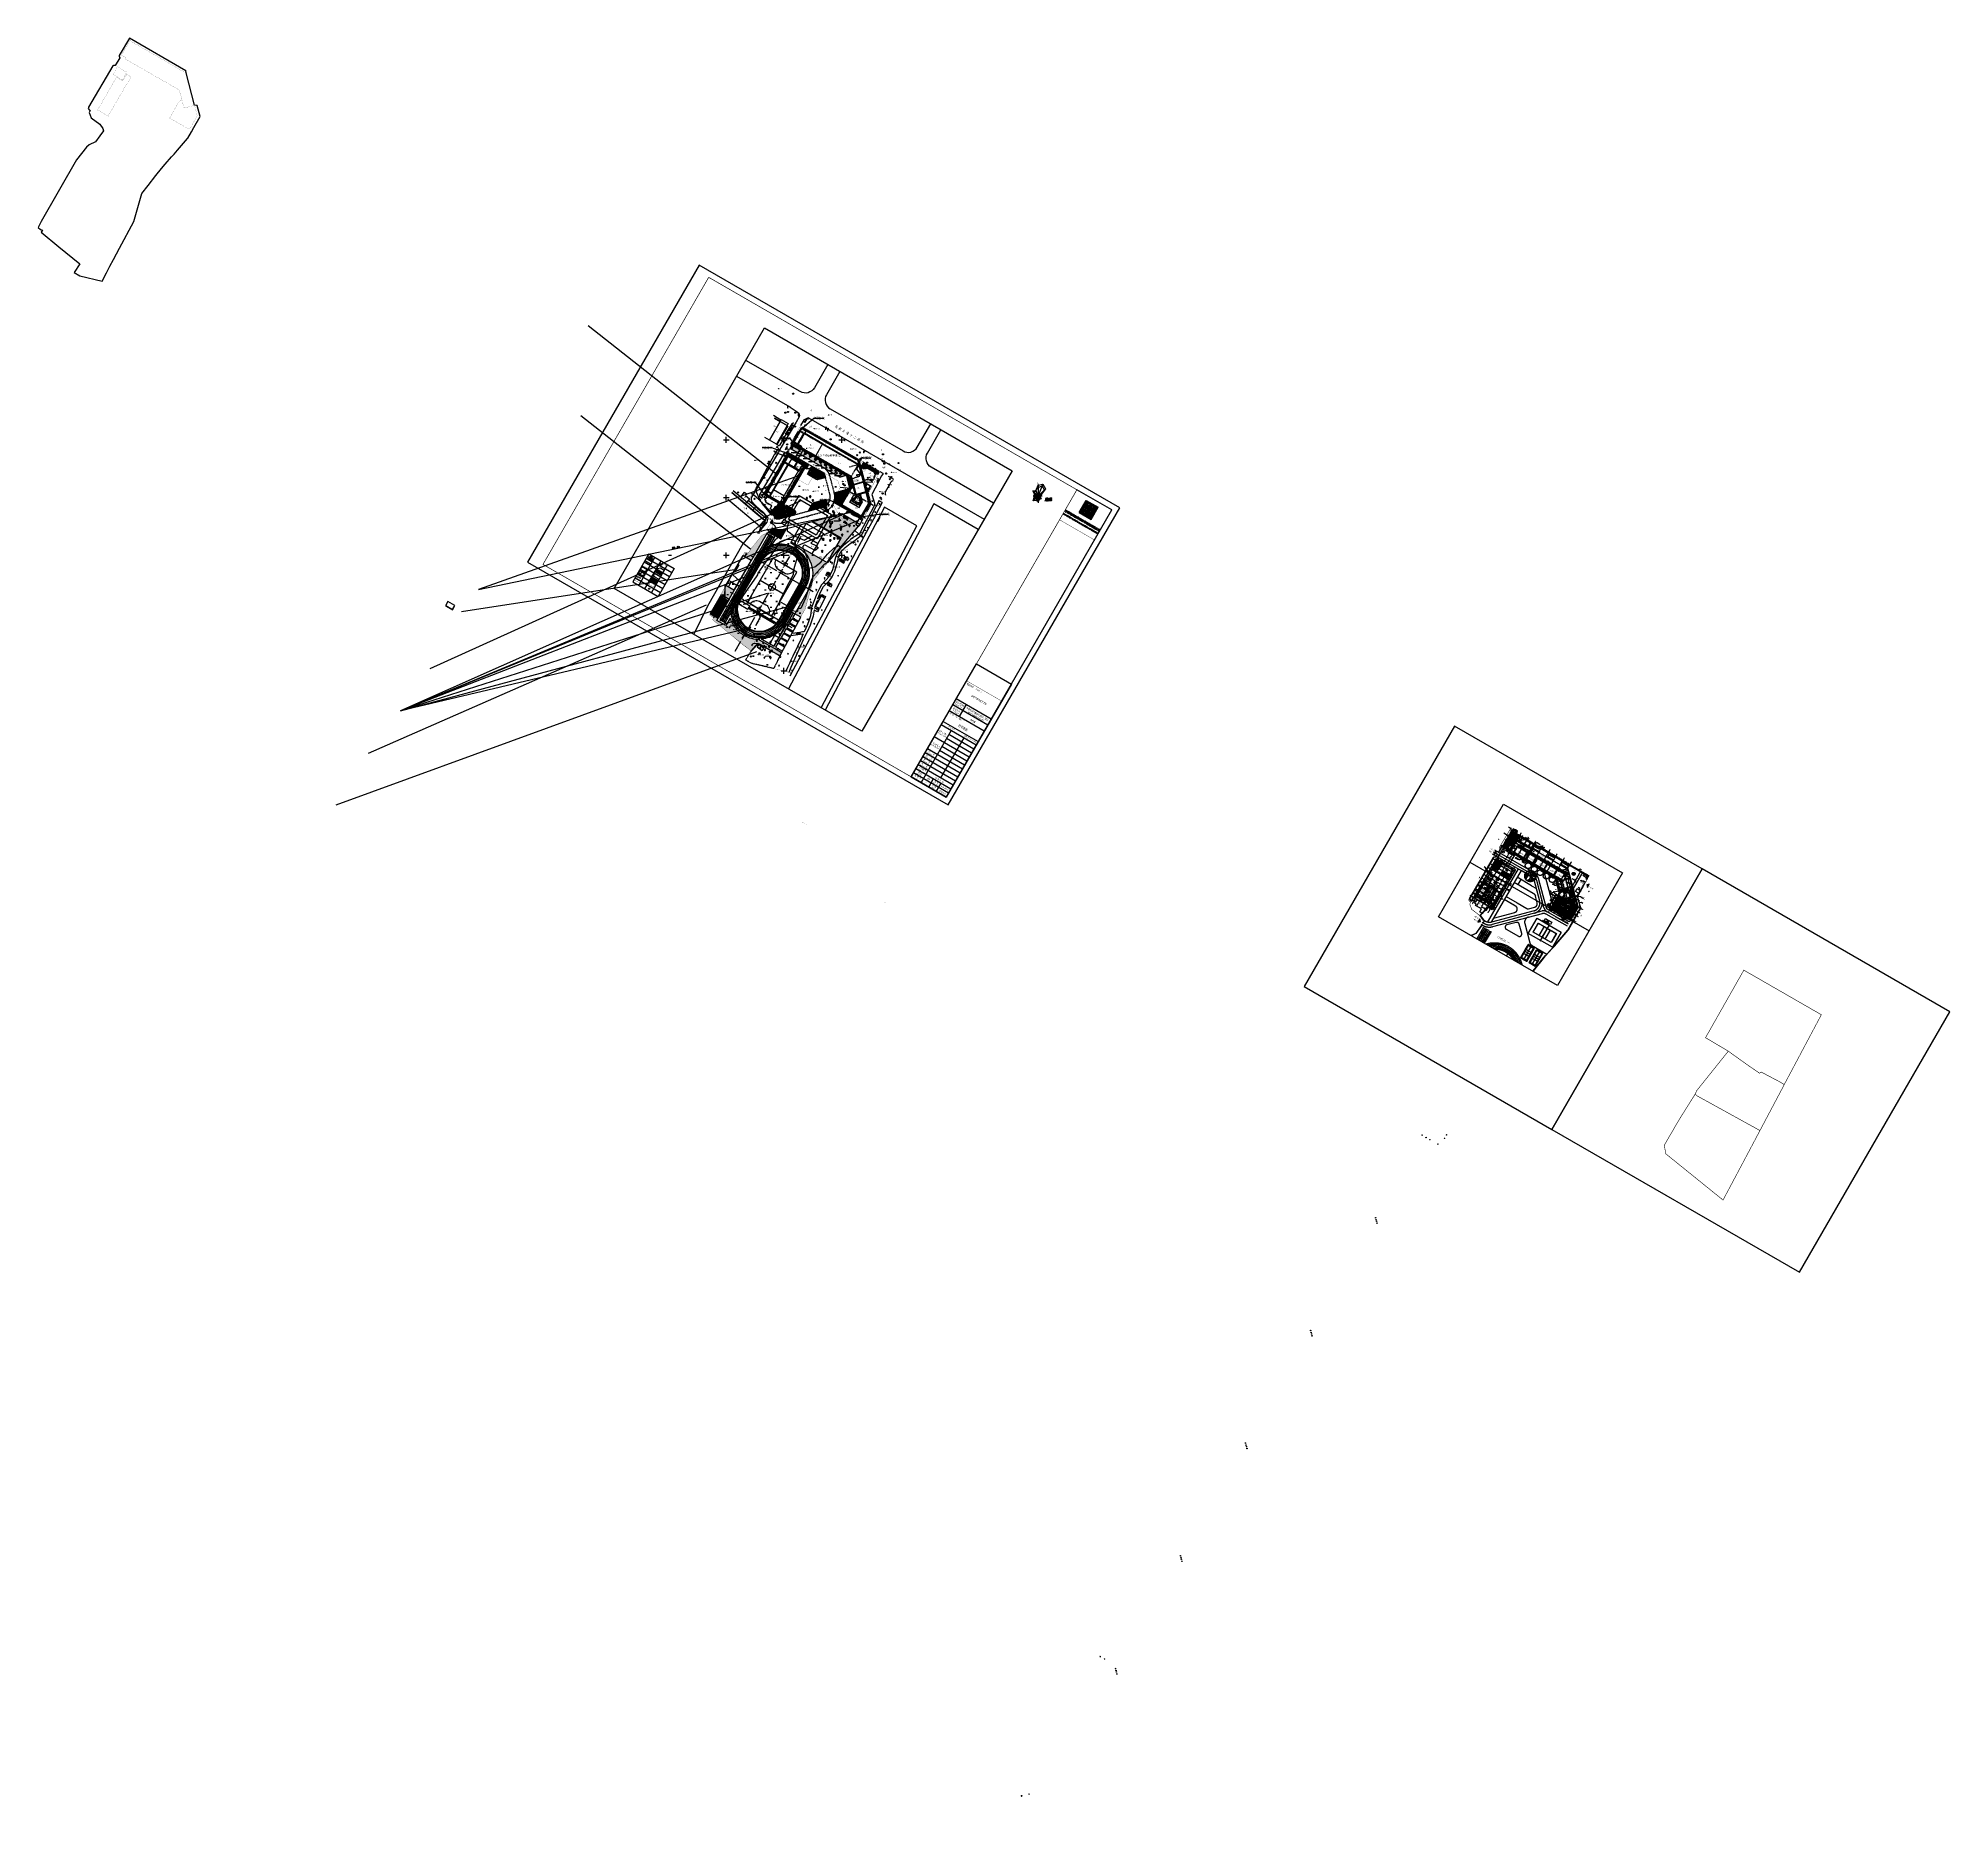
# Model space of a CAD drawing. Header units: millimetres. Extents: x 216654360 to 218309126, y 218099985 to 219647706.
import ezdxf
from ezdxf.enums import TextEntityAlignment as Align
from ezdxf.xclip import XClip

# ---------------------------------------------------------------- set-up
doc = ezdxf.new("R2010")
doc.units = ezdxf.units.MM
doc.header["$LTSCALE"] = 1000
doc.header["$XCLIPFRAME"] = 0
for name, pattern in [('02-博雅楼平面图（V8）$0$DASH', [0.35, 0.25, -0.1]), ('__DASHED__', [0.75, 0.5, -0.25]), ('A-平面基础图-L5-E-Phase1$0$A-平面基础图-L4-E-Phase1$0${ Batten }', [0]), ('ACAD_ISO03W100', [30, 12, -18]), ('ACAD_ISO04W100', [30.5, 24, -3, 0.5, -3]), ('BORDER2', [22.225, 6.35, -3.175, 6.35, -3.175, 0, -3.175]), ('CENTER', [2, 1.25, -0.25, 0.25, -0.25]), ('CENTERX2', [4, 2.5, -0.5, 0.5, -0.5]), ('DASH', [0.35, 0.25, -0.1]), ('DASHDOTX2', [50.8, 25.4, -12.7, 0, -12.7]), ('DASHED', [19.05, 12.7, -6.35]), ('DASHED2', [0.375, 0.25, -0.125]), ('DOTE', [2.42, 2, -0.2, 0.02, -0.2]), ('HIDDEN', [0.375, 0.25, -0.125]), ('HIDDEN2', [0.1875, 0.125, -0.0625]), ('PHANTOM2', [1.25, 0.625, -0.125, 0.125, -0.125, 0.125, -0.125]), ('X2', [3, 1, -1, 1]), ('X27', [1.5, 0.5, -0.5, 0.5]), ('X36', [2, 0.5, -1, 0.5])]:
    doc.linetypes.add(name, pattern=pattern)
for name, color, linetype in [('0-0', 222, 'Continuous'), ('0-设备基础', 150, 'Continuous'), ('02 道路中心线', 40, 'ACAD_ISO04W100'), ('7标注层', 4, 'Continuous'), ('_TCH_WIPEOUT', 7, 'Continuous'), ('_喷淋管', 3, 'Continuous'), ('A-ANNO-DIMS', 3, 'Continuous'), ('A-ANNO-DOTE', 1, 'DOTE'), ('A-ANNO-IDEN', 3, 'Continuous'), ('A-ANNO-IDEN-INDX', 3, 'Continuous'), ('A-ANNO-IDEN-LEVL', 3, 'Continuous'), ('A-ANNO-TTLB', 7, 'Continuous'), ('A-ANNO-TXT', 7, 'Continuous'), ('A-COLU', 2, 'Continuous'), ('A-COLU-CONC', 2, 'Continuous'), ('A-DOOR', 4, 'Continuous'), ('A-DOOR-FM', 181, 'Continuous'), ('A-DOOR-HOLE', 161, 'Continuous'), ('A-DOOR-IDEN', 53, 'Continuous'), ('A-DOOR-ROLL', 7, 'DASH'), ('A-FLOR', 91, 'Continuous'), ('A-FLOR-RAIL', 71, 'Continuous'), ('A-FLOR-SPCL', 245, 'Continuous'), ('A-FLOR-STRS', 51, 'Continuous'), ('A-FLOR-TPTN', 135, 'Continuous'), ('A-FM-IDEN', 181, 'Continuous'), ('A-FURN', 45, 'Continuous'), ('A-SITE-TER', 251, 'Continuous'), ('A-WALL', 2, 'Continuous'), ('A-WALL-CURT', 111, 'Continuous'), ('A-WALL-FIL', 2, 'Continuous'), ('A-WALL-MSNW', 2, 'Continuous'), ('A-WALL-PATT', 252, 'Continuous'), ('A-WALL-SHEA', 2, 'Continuous'), ('A-WIND', 161, 'Continuous'), ('ATXT', 3, 'Continuous'), ('BTTK', 7, 'Continuous'), ('D.R-地沟', 24, 'Continuous'), ('DIM_LEAD', 3, 'Continuous'), ('DLSS', 7, 'Continuous'), ('DOTE', 1, 'Continuous'), ('E-LE-E', 1, 'Continuous'), ('E-PW-D', 2, 'Continuous'), ('E-PW-E', 1, 'Continuous'), ('E.R-电点位.尺寸标注', 90, 'Continuous'), ('F-辅助线', 192, 'Continuous'), ('JMD', 7, 'Continuous'), ('K.R-厨房设备.V', 252, 'Continuous'), ('K.R-厨房设备.辅助1', 251, 'Continuous'), ('KTIAO', 21, 'Continuous'), ('M-EQ-B', 1, 'Continuous'), ('M-EQ-VT', 3, 'Continuous'), ('M-SAD-FL', 1, 'Continuous'), ('M-VRF-TXT', 100, 'Continuous'), ('M-组合式空调器', 2, 'Continuous'), ('N.R-厨房设备.名称标注', 251, 'Continuous'), ('P-PROT-FIRH', 1, 'Continuous'), ('P-PROT-VPIP', 1, 'Continuous'), ('P-RAIN-VPIP', 193, 'Continuous'), ('P-WTAN', 7, 'Continuous'), ('P-提建筑', 1, 'Continuous'), ('P-灭火器', 1, 'Continuous'), ('PUB_DIM', 3, 'Continuous'), ('PUB_HATCH', 8, 'Continuous'), ('PUB_TEXT', 7, 'Continuous'), ('S-给排水专业设备', 42, 'Continuous'), ('SEE', 3, 'Continuous'), ('TWT_TEXT', 7, 'Continuous'), ('TWT_水箱基础', 7, 'Continuous'), ('WINDOW', 4, 'Continuous'), ('WINDOW_TEXT', 7, 'Continuous'), ('XLD_landscape', 11, 'Continuous'), ('Xwho-plan-sport', 66, 'Continuous'), ('ZBTZ', 3, 'Continuous'), ('建筑轮廓', 2, 'Continuous'), ('排水', 6, 'Continuous'), ('景观', 31, 'Continuous'), ('洁具', 7, 'Continuous'), ('测绘建筑物外轮廓', 50, 'Continuous'), ('现状乔木', 5, 'Continuous'), ('现状植物', 3, 'Continuous'), ('球场', 150, 'Continuous'), ('看线', 142, 'Continuous'), ('空调', 30, 'Continuous'), ('立面拆除范围', 6, 'Continuous'), ('箱体1', 8, 'Continuous'), ('配电设备', 1, 'Continuous'), ('附件', 211, 'Continuous')]:
    doc.layers.add(name, color=color, linetype=linetype)
for name, color, linetype, lineweight in [('02-博雅楼平面图（V8）$0$A-FLOR-OVHD', 173, '02-博雅楼平面图（V8）$0$DASH', 9), ('03-家具布置图$0$A-FURN', 45, 'Continuous', 9), ('M-EAD-D1', 31, 'Continuous', 50), ('M-VRF-EQ', 100, 'Continuous', 35), ('p-排水管', 20, 'Continuous', 5), ('内装控制线', 6, 'Continuous', 35), ('消防管道', 1, 'Continuous', 13), ('生活管道', 3, 'Continuous', 13), ('细实线', 7, 'Continuous', 13), ('钢筋砼填充', 2, 'Continuous', 13)]:
    doc.layers.add(name, color=color, linetype=linetype, lineweight=lineweight)
for name, color, linetype, plot in [('A-ANNO-REVC', 6, 'Continuous', False), ('DIM_MODI', 6, 'Continuous', False), ('不打印层', 251, 'Continuous', False), ('屋面设备零件图-光伏板$0$E-PW-E', 1, 'Continuous', False), ('提建筑结构开洞', 1, 'Continuous', False), ('水辅助层', 20, 'Continuous', False)]:
    doc.layers.add(name, color=color, linetype=linetype, plot=plot)
doc.styles.add('_SIMPLEX', font='SIMPLEX.shx', dxfattribs={"width": 0.6})
doc.styles.add('_TCH_DIM', font='JZFZ_ENA', dxfattribs={"width": 0.7, "bigfont": 'JZFZ_CNB'})
doc.styles.add('_TCH_DIM_T3', font='SIMPLEX.shx', dxfattribs={"width": 0.564706, "bigfont": 'GBCBIG.shx'})
doc.styles.add('_TCH_WINDOW', font='GBENOR', dxfattribs={"width": 0.8, "bigfont": 'GBCBIG'})
doc.styles.add('_TWT_DIM', font='SLTXT', dxfattribs={"width": 0.8, "height": 3.5, "bigfont": 'HZTXT'})
doc.styles.add('A_AXIS', font='COMPLEX', dxfattribs={"width": 0.8, "bigfont": 'HZ'})
doc.styles.add('A_DIM', font='SIMPLEX', dxfattribs={"width": 0.7, "bigfont": 'HZ'})
doc.styles.add('A_Standard', font='SIMPLEX', dxfattribs={"width": 0.7, "bigfont": 'HZ'})
doc.styles.add('A_TIT', font='STFANGSO.TTF', dxfattribs={"width": 0.85})
doc.styles.add('ar', font='arial.ttf')
doc.styles.add('AUDIT_D_250603204042-0', font='SIMPLEX', dxfattribs={"width": 0.7, "bigfont": 'HZ'})
doc.styles.add('CDST', font='')
doc.styles.add('Chinese-08.15', font='swisscl.ttf')
doc.styles.add('DIM_FONT', font='SIMPLEX', dxfattribs={"width": 0.7, "bigfont": 'GBCBIG'})
doc.styles.add('HZTXT', font='TXT', dxfattribs={"bigfont": 'HZTXT'})
doc.styles.add('lzst', font='', dxfattribs={"width": 0.8, "height": 4})
doc.styles.add('M-3', font='gbenor.shx', dxfattribs={"width": 0.7, "bigfont": 'gbcbig.shx'})
doc.styles.add('MM', font='simhei.ttf', dxfattribs={"width": 0.75, "height": 6})
doc.styles.add('PX-DXS-SHBF$0$PX-13-P02-JSK$0$STYLE1', font='')
doc.styles.add('SIMPLEX', font='sysz.shx', dxfattribs={"width": 0.75, "bigfont": 'syfs.shx'})
doc.styles.add('sltxt-hztxt', font='sltxt.shx', dxfattribs={"width": 0.7, "height": 400, "bigfont": 'hztxt.shx'})
doc.styles.get("Standard").update_dxf_attribs({"font": 'gbenor.shx', "bigfont": 'gbcbig.shx'})
doc.styles.add('XDXT', font='')
doc.styles.add('XN_02', font='STZHONGS.TTF', dxfattribs={"width": 0.8})
doc.styles.add('xy', font='宋体')
doc.styles.add('ZDXT', font='')
doc.styles.add('图签-仿宋', font='仿宋_GB2312_0.ttf', dxfattribs={"width": 0.8})
doc.styles.add('水纹标注', font='')
doc.styles.add('细等线体', font='')
doc.styles.add('设备名称标注字体', font='')
doc.styles.add('黑体样式 1', font='simhei.ttf', dxfattribs={"width": 0.7})
doc.styles.get('CDST').set_extended_font_data('SimSun')
doc.styles.get('lzst').set_extended_font_data('SimSun')
doc.styles.get('PX-DXS-SHBF$0$PX-13-P02-JSK$0$STYLE1').set_extended_font_data('NSimSun')
doc.styles.get('XDXT').set_extended_font_data('FZXiDengXian-Z06S')
doc.styles.get('ZDXT').set_extended_font_data('FZZhongDengXian-Z07S')
doc.styles.get('水纹标注').set_extended_font_data('SimSun')
doc.styles.get('细等线体').set_extended_font_data('FZXiDengXian-Z06S')
doc.styles.get('设备名称标注字体').set_extended_font_data('SimSun')
doc.linetypes.add('X1', pattern='A,0,[5,dblct.shx,S=0.3,R=0,X=0,Y=0],-1.6,[5,dblct.shx,S=0.3,R=0,X=0,Y=0]', length=1.6)
doc.linetypes.add('X22_L', pattern='A,5,[14,dblct.shx,S=0.5,R=0,X=0,Y=0.25],5', length=10)
doc.linetypes.add('X23_L', pattern='A,4.5,[7,dblct.shx,S=1,R=0,X=0,Y=0],4.5,-0.5,[12,dblct.shx,S=1,R=0,X=0,Y=0],-0.5,0', length=10)
doc.linetypes.add('X6_L', pattern='A,0.75,[7,dblct.shx,S=0.5,R=0,X=0,Y=0],1.5,[5,dblct.shx,S=0.2,R=0,X=0,Y=0.4],0.75', length=3)
doc.dimstyles.new('_TCH_ARCH&&100', dxfattribs={"dimtxt": 297.5, "dimasz": 100, "dimexe": 250, "dimexo": 300, "dimgap": 126.25, "dimtad": 1, "dimdec": 0, "dimzin": 0, "dimdsep": 46, "dimtxsty": '_TCH_DIM_T3', "dimblk": 'ARCHTICK', "dimcen": 0.09, "dimclrt": 7, "dimazin": 2, "dimtfac": 1, "dimtdec": 0, "dimtix": 1, "dimtmove": 2, "dimatfit": 3, "dimfxl": 100, "dimtolj": 1, "dimtzin": 0, "dimarcsym": 0})
doc.dimstyles.new('_TCH_ARCH&&150', dxfattribs={"dimtxt": 446.25, "dimasz": 150, "dimexe": 375, "dimexo": 450, "dimgap": 189.375, "dimtad": 1, "dimdec": 0, "dimzin": 0, "dimdsep": 46, "dimtxsty": '_TCH_DIM_T3', "dimblk": 'ARCHTICK', "dimcen": 0.09, "dimclrt": 7, "dimazin": 2, "dimtfac": 1, "dimtdec": 0, "dimtix": 1, "dimtmove": 2, "dimatfit": 3, "dimfxl": 200, "dimtolj": 1, "dimtzin": 0, "dimarcsym": 0})
doc.dimstyles.new('_TCH_ARCH&&50', dxfattribs={"dimtxt": 157.5, "dimasz": 50, "dimexe": 125, "dimexo": 150, "dimgap": 58.75, "dimtad": 1, "dimdec": 0, "dimzin": 0, "dimdsep": 46, "dimtxsty": '_TCH_DIM_T3', "dimblk": 'ARCHTICK', "dimcen": 0.09, "dimclrt": 7, "dimazin": 2, "dimtfac": 1, "dimtdec": 0, "dimtix": 1, "dimtmove": 2, "dimatfit": 3, "dimfxl": 1, "dimtolj": 1, "dimtzin": 0, "dimarcsym": 0})
doc.dimstyles.new('HBA_100', dxfattribs={"dimscale": 100, "dimtxt": 2.5, "dimasz": 1, "dimexe": 2, "dimexo": 2.5, "dimgap": 0.6, "dimtad": 1, "dimdec": 0, "dimzin": 0, "dimdsep": 46, "dimtxsty": 'ar', "dimblk": 'CCD_Dimension_Tick', "dimcen": 0.125, "dimclrd": 44, "dimclre": 44, "dimclrt": 50, "dimadec": 0, "dimazin": 0, "dimtfac": 1, "dimtdec": 0, "dimtix": 1, "dimtmove": 2, "dimatfit": 2, "dimldrblk": 'CCD_Leader_Dot', "dimfxl": 1, "dimtvp": 1, "dimtolj": 1, "dimtzin": 0, "dimarcsym": 0})
pattern_1 = [(0, (354, -366), (600, 1200), [0, -1200]), (0, (-348, -528), (600, 1200), [0, -1200]), (0, (42, -540), (600, 1200), [0, -1200]), (0, (468, -186), (600, 1200), [0, -1200]), (0, (-30, -600), (600, 1200), [0, -1200]), (0, (588, 570), (600, 1200), [0, -1200]), (0, (222, 474), (600, 1200), [0, -1200]), (0, (414, 324), (600, 1200), [0, -1200]), (0, (-564, 300), (600, 1200), [0, -1200]), (0, (24, 246), (600, 1200), [0, -1200]), (0, (-204, -60), (600, 1200), [0, -1200]), (0, (-192, -510), (600, 1200), [0, -1200]), (0, (258, -558), (600, 1200), [0, -1200]), (0, (588, -30), (600, 1200), [0, -1200]), (0, (-534, -216), (600, 1200), [0, -1200]), (0, (-432, -12), (600, 1200), [0, -1200]), (0, (36, -96), (600, 1200), [0, -1200]), (0, (-132, -270), (600, 1200), [0, -1200]), (0, (-228, 126), (600, 1200), [0, -1200]), (0, (-78, 576), (600, 1200), [0, -1200]), (0, (-486, -468), (600, 1200), [0, -1200]), (0, (174, 330), (600, 1200), [0, -1200]), (0, (-384, 348), (600, 1200), [0, -1200]), (0, (-480, 504), (600, 1200), [0, -1200]), (130.601294, (514.286, 194.286), (-2999.9999669, 3600.0000157), [52.6831, -22074.222]), (18.434949, (428.57, 217.14), (2999.999989, 1199.999991), [54.21048, -7535.2558]), (90, (428.6, 165.7), (600, 1200), [51.42857, -2348.5713]), (161.565051, (480, 148.57), (-3000.000015, 1199.9999105), [54.21048, -7535.2558]), (53.1301023, (480, 148.57), (600.000001, 1200), [57.14286, -5942.857]), (135, (525.7, -462.86), (-600.000073, 1199.99992), [48.48732, -3345.6252]), (45, (457.14, -462.86), (599.999996, 1199.999995), [48.48732, -3345.6252]), (135, (491.43, -497.14), (-600.000073, 1199.99992), [48.48732, -3345.6252]), (45, (491.43, -497.14), (599.999996, 1199.999995), [48.48732, -3345.6252]), (116.56505, (-51.4, 342.9), (-0.0001, 2399.99993), [63.88765, -1277.753]), (180, (-80, 400), (-600, 1200), [68.57143, -1131.4285]), (63.43495, (-177.1, 342.9), (5e-06, 2400), [63.88765, -1277.753]), (116.56505, (-148.6, 285.7), (-0.0001, 2399.99993), [63.88765, -1277.753]), (0, (-148.6, 285.7), (600, 1200), [68.57143, -1131.4285]), (63.43495, (-80, 285.7), (5e-06, 2400), [63.88765, -1277.753]), (107.102728, (400, -62.857), (-1799.9999312, 6000.00000968), [77.7227, -32565.805]), (143.972626, (377.14, 11.43), (-11399.9998555, 8399.9999905), [77.7227, -16244.04]), (180, (314.3, 57.1), (-600, 1200), [74.2857, -1125.7142]), (36.0273733, (177.14, 11.43), (11399.9999158, 8399.9999094), [77.7227, -16244.04]), (71.565051, (154.29, -57.14), (1800.000009, 5999.99999), [72.28063, -7517.1856]), (107.102728, (177.143, -131.43), (-1799.9999312, 6000.00000968), [77.7227, -32565.805]), (143.972626, (240, -177.14), (-11399.9998555, 8399.9999905), [77.7227, -16244.04]), (0, (240, -177.1), (600, 1200), [74.2857, -1125.7142]), (36.0273733, (314.29, -177.14), (11399.9999158, 8399.9999094), [77.7227, -16244.04]), (71.565051, (377.14, -131.43), (1800.000009, 5999.99999), [72.28063, -7517.1856]), (150.255118, (411.43, 497.14), (-1800.0000043, 1199.999985), [46.07004, -9628.6392]), (90, (371.4, 474.3), (600, 1200), [45.7143, -2354.2855]), (29.7448813, (371.43, 474.29), (1800.000001, 1199.9999944), [46.07004, -9628.6392]), (116.56505, (131.4, -354.3), (-0.0001, 2399.99993), [63.88765, -1277.753]), (168.690067, (102.86, -297.14), (-5400.000004, 1199.99997), [58.2745, -12179.371]), (41.1859251, (0, -325.714), (14999.9999091, 13199.9998846), [60.7437, -25451.604]), (90, (0, -382.86), (600, 1200), [57.14286, -2342.857]), (138.814074, (45.714, -422.857), (-14999.9997334, 13200.0000841), [60.7437, -25451.604]), (16.6992442, (45.714, -422.857), (19799.999851, 5999.99993716), [59.6589, -24997.075]), (60.9453959, (102.86, -405.714), (599.9999984, 1199.9999894), [58.83217, -24650.679]), (109.983106, (-371.43, 148.57), (-3000.0000113, 8399.99997777), [66.884, -28024.395]), (155.556045, (-394.286, 211.43), (-7800.00002973, 3599.9999252), [69.04597, -28930.263]), (24.4439547, (-520, 211.43), (7800.0000039, 3599.9999827), [69.04597, -28930.263]), (70.0168934, (-542.857, 148.57), (3000.00000904, 8399.99997916), [66.884, -28024.395]), (109.983106, (-520, 85.714), (-3000.0000113, 8399.99997777), [66.884, -28024.395]), (160.016893, (-457.14, 62.86), (-3000.0000018, 1199.9999453), [66.884, -13978.755]), (19.9831065, (-457.14, 62.86), (2999.9999835, 1199.999998), [66.884, -13978.755]), (70.0168934, (-394.286, 85.714), (3000.00000904, 8399.99997916), [66.884, -28024.395]), (122.005383, (74.29, 40), (-600.0000805, 1199.9999387), [53.90846, -11266.868]), (18.434949, (-5.71, 68.57), (2999.999989, 1199.999991), [54.21048, -7535.2558]), (90, (-5.7, 17.14), (600, 1200), [51.42857, -2348.5713]), (161.565051, (45.71, 0), (-3000.000015, 1199.9999105), [54.21048, -7535.2558]), (54.4623222, (45.714, 0), (4199.9999939, 5999.999991), [49.15614, -20596.423]), (116.56505, (-274.3, -251.4), (-0.0001, 2399.99993), [63.88765, -1277.753]), (180, (-302.9, -194.3), (-600, 1200), [62.85714, -1137.1428]), (59.0362434, (-400, -251.43), (600.000002, 1199.9999942), [66.63946, -13927.644]), (120.963756, (-365.71, -308.57), (-600.000082, 1199.999945), [66.63946, -13927.644]), (0, (-365.7, -308.6), (600, 1200), [62.85714, -1137.1428]), (63.43495, (-302.9, -308.6), (5e-06, 2400), [63.88765, -1277.753])]
pattern_2 = [(45, (0, 179.5), (-176.776766, 176.776766), [])]
pattern_3 = [(45, (200, 0), (-200.000203, 200.000203), []), (135, (200, 0), (-200.000203, -200.000203), [])]
pattern_4 = [(0, (177, -183), (300, 600), [0, -600]), (0, (-174, -264), (300, 600), [0, -600]), (0, (21, -270), (300, 600), [0, -600]), (0, (234, -93), (300, 600), [0, -600]), (0, (-15, -300), (300, 600), [0, -600]), (0, (294, 285), (300, 600), [0, -600]), (0, (111, 237), (300, 600), [0, -600]), (0, (207, 162), (300, 600), [0, -600]), (0, (-282, 150), (300, 600), [0, -600]), (0, (12, 123), (300, 600), [0, -600]), (0, (-102, -30), (300, 600), [0, -600]), (0, (-96, -255), (300, 600), [0, -600]), (0, (129, -279), (300, 600), [0, -600]), (0, (294, -15), (300, 600), [0, -600]), (0, (-267, -108), (300, 600), [0, -600]), (0, (-216, -6), (300, 600), [0, -600]), (0, (18, -48), (300, 600), [0, -600]), (0, (-66, -135), (300, 600), [0, -600]), (0, (-114, 63), (300, 600), [0, -600]), (0, (-39, 288), (300, 600), [0, -600]), (0, (-243, -234), (300, 600), [0, -600]), (0, (87, 165), (300, 600), [0, -600]), (0, (-192, 174), (300, 600), [0, -600]), (0, (-240, 252), (300, 600), [0, -600]), (130.601294, (257.143, 97.143), (-1499.99998343, 1800.00000787), [26.341554, -11037.111]), (18.4349488, (214.29, 108.57), (1499.9999945, 599.9999956), [27.10524, -3767.6279]), (90, (214.3, 82.86), (300, 600), [25.714284, -1174.28565]), (161.565051, (240, 74.29), (-1500.0000076, 599.9999553), [27.10524, -3767.6279]), (53.1301023, (240, 74.29), (300.0000006, 599.9999997), [28.57143, -2971.4285]), (135, (262.86, -231.43), (-300.000036, 599.9999594), [24.24366, -1672.8126]), (45, (228.57, -231.43), (299.999998, 599.9999976), [24.24366, -1672.8126]), (135, (245.71, -248.57), (-300.000036, 599.9999594), [24.24366, -1672.8126]), (45, (245.71, -248.57), (299.999998, 599.9999976), [24.24366, -1672.8126]), (116.565051, (-25.7, 171.43), (-5e-05, 1199.999967), [31.943826, -638.8765]), (180, (-40, 200), (-300, 600), [34.285716, -565.71425]), (63.434949, (-88.57, 171.43), (3e-06, 1199.999994), [31.943826, -638.8765]), (116.565051, (-74.3, 142.86), (-5e-05, 1199.999967), [31.943826, -638.8765]), (0, (-74.3, 142.86), (300, 600), [34.285716, -565.71425]), (63.434949, (-40, 142.86), (3e-06, 1199.999994), [31.943826, -638.8765]), (107.102728, (200, -31.429), (-899.99996559, 3000.00000484), [38.861346, -16282.9025]), (143.972626, (188.57, 5.714), (-5699.99992774, 4199.99999525), [38.861346, -8122.02]), (180, (157.14, 28.6), (-300, 600), [37.142856, -562.8571]), (36.0273733, (88.57, 5.714), (5699.99995788, 4199.99995472), [38.861346, -8122.02]), (71.5650511, (77.14, -28.57), (900.0000046, 2999.9999948), [36.140316, -3758.5928]), (107.102728, (88.571, -65.714), (-899.99996559, 3000.00000484), [38.861346, -16282.9025]), (143.972626, (120, -88.57), (-5699.99992774, 4199.99999525), [38.861346, -8122.02]), (0, (120, -88.6), (300, 600), [37.142856, -562.8571]), (36.0273733, (157.143, -88.57), (5699.99995788, 4199.99995472), [38.861346, -8122.02]), (71.5650511, (188.57, -65.71), (900.0000046, 2999.9999948), [36.140316, -3758.5928]), (150.255118, (205.714, 248.57), (-900.0000021, 599.9999926), [23.03502, -4814.3196]), (90, (185.7, 237.14), (300, 600), [22.857144, -1177.14275]), (29.7448813, (185.714, 237.14), (900.0000005, 599.9999972), [23.03502, -4814.3196]), (116.565051, (65.7, -177.14), (-5e-05, 1199.999967), [31.943826, -638.8765]), (168.690067, (51.43, -148.57), (-2700.000002, 599.99998494), [29.137254, -6089.6855]), (41.1859251, (0, -162.857), (7499.99995456, 6599.99994229), [30.371844, -12725.802]), (90, (0, -191.43), (300, 600), [28.57143, -1171.4285]), (138.814074, (22.857, -211.429), (-7499.99986669, 6600.00004204), [30.371844, -12725.802]), (16.6992442, (22.857, -211.429), (9899.99992552, 2999.99996858), [29.82945, -12498.5375]), (60.9453959, (51.43, -202.857), (299.9999992, 599.99999469), [29.416086, -12325.3395]), (109.983106, (-185.714, 74.286), (-1500.00000565, 4199.99998889), [33.442, -14012.1975]), (155.556045, (-197.143, 105.714), (-3900.00001487, 1799.9999626), [34.522986, -14465.1315]), (24.4439547, (-260, 105.714), (3900.00000195, 1799.99999134), [34.522986, -14465.1315]), (70.0168934, (-271.429, 74.286), (1500.00000452, 4199.99998958), [33.442, -14012.1975]), (109.983106, (-260, 42.857), (-1500.00000565, 4199.99998889), [33.442, -14012.1975]), (160.016893, (-228.57, 31.43), (-1500.0000009, 599.99997267), [33.442, -6989.3775]), (19.9831065, (-228.57, 31.43), (1499.99999176, 599.99999905), [33.442, -6989.3775]), (70.0168934, (-197.143, 42.857), (1500.00000452, 4199.99998958), [33.442, -14012.1975]), (122.005383, (37.14, 20), (-300.00004026, 599.9999694), [26.95423, -5633.434]), (18.4349488, (-2.86, 34.29), (1499.9999945, 599.9999956), [27.10524, -3767.6279]), (90, (-2.86, 8.57), (300, 600), [25.714284, -1174.28565]), (161.565051, (22.86, 0), (-1500.0000076, 599.9999553), [27.10524, -3767.6279]), (54.4623222, (22.857, 0), (2099.99999696, 2999.9999955), [24.57807, -10298.2115]), (116.565051, (-137.14, -125.7), (-5e-05, 1199.999967), [31.943826, -638.8765]), (180, (-151.4, -97.14), (-300, 600), [31.42857, -568.5714]), (59.0362434, (-200, -125.714), (300.00000098, 599.9999971), [33.31973, -6963.822]), (120.963756, (-182.857, -154.286), (-300.000041, 599.99997245), [33.31973, -6963.822]), (0, (-182.86, -154.3), (300, 600), [31.42857, -568.5714]), (63.434949, (-151.43, -154.3), (3e-06, 1199.999994), [31.943826, -638.8765])]
pattern_5 = [(45, (42.48, 35.86), (-125.0000033, 125.0000033), [40, -136.7767]), (135, (320.76, 35.86), (-125.0000033, -125.0000033), [40, -136.7767])]
pattern_6 = [(50, (-286167.88, 192816.94), (179.315046, -15.688034), [18.75, -206.25]), (355, (-286167.88, 192816.94), (-34.68783, 188.04803), [15, -165]), (100.4514, (-286152.94, 192815.64), (144.627345, 172.359886), [15.93505, -175.28553]), (46.1842, (-286167.88, 192866.94), (266.81026, -41.37975), [28.125, -309.375]), (96.6356, (-286145.65, 192863.5), (233.66568, 243.52947), [23.90257, -262.92825]), (351.1842, (-286167.88, 192866.94), (233.66549, 243.52965), [22.5, -247.5]), (21, (-286142.88, 192854.44), (149.22676, -100.65472), [18.75, -206.25]), (326, (-286142.88, 192854.44), (60.82883, 181.28751), [15, -165]), (71.4514, (-286130.45, 192846.06), (210.05566, 80.63262), [15.93505, -175.28553]), (37.5, (-286167.88, 192816.944), (3.039964, 83.223463), [0, -163, 0, -167.5, 0, -165.625]), (7.5, (-286167.88, 192816.94), (65.767384, 98.602928), [0, -95.5, 0, -159.25, 0, -63.125]), (327.5, (-286223.63, 192816.944), (133.455609, -5.638718), [0, -62.5, 0, -195, 0, -258.75]), (317.5, (-286248.63, 192816.94), (145.796542, 25.026246), [0, -81.25, 0, -129.5, 0, -183.75])]
pattern_7 = [(140, (6502386.076, 175688.334), (6.2752135, 71.72601826), [7.5, -82.5]), (85, (6502386.076, 175688.334), (-75.2192134, -13.8751334), [6, -66]), (190.4514, (6502386.6, 175694.31), (-68.9439542, 57.8509382), [6.374019, -70.1142112]), (136.1842, (6502366.08, 175688.33), (16.5519014, 106.7241049), [11.25, -123.75]), (186.6356, (6502367.46, 175697.23), (-97.4117871, 93.4662706), [9.5610288, -105.1713]), (81.1842, (6502366.08, 175688.33), (-97.41186, 93.4661945), [9, -99]), (111, (6502371.076, 175698.334), (40.26188907, 59.6907052), [7.5, -82.5]), (56, (6502371.076, 175698.334), (-72.5150045, 24.3315332), [6, -66]), (161.4514, (6502374.43, 175703.31), (-32.2530497, 84.02226286), [6.374019, -70.1142112]), (127.5, (6502386.076, 175688.334), (-33.28938538, 1.21598553), [0, -65.2, 0, -67, 0, -66.25]), (97.5, (6502386.076, 175688.334), (-39.44117119, 26.30695374), [0, -38.2, 0, -63.7, 0, -25.25]), (57.5, (6502386.076, 175666.034), (2.25548717, 53.38224362), [0, -25, 0, -78, 0, -103.5]), (47.5, (6502386.076, 175656.034), (-10.01049823, 58.31861693), [0, -32.5, 0, -51.8, 0, -73.5])]
pattern_8 = [(140, (6502386.076, 175688.334), (6.2752135, 71.72601826), [7.5, -82.5]), (85, (6502386.076, 175688.334), (-75.2192134, -13.8751334), [6, -66]), (190.4514, (6502386.6, 175694.31), (-68.9439542, 57.8509382), [6.374019, -70.1142112]), (136.1842, (6502366.08, 175688.33), (16.5519014, 106.7241049), [11.25, -123.75]), (186.6356, (6502367.46, 175697.23), (-97.4117871, 93.4662706), [9.5610288, -105.1713]), (81.1842, (6502366.08, 175688.33), (-97.41186, 93.4661945), [9, -99]), (111, (6502371.076, 175698.334), (40.26188907, 59.6907052), [7.5, -82.5]), (56, (6502371.076, 175698.334), (-72.5150045, 24.3315332), [6, -66]), (161.4514, (6502374.43, 175703.31), (-32.2530497, 84.02226286), [6.374019, -70.1142112]), (127.5, (6502386.076, 175688.334), (-33.28938538, 1.21598553), [0, -65.2, 0, -67, 0, -66.25]), (97.5, (6502386.076, 175688.334), (-39.44117119, 26.30695374), [0, -38.2, 0, -63.7, 0, -25.25]), (57.5, (6502386.076, 175666.034), (2.25548717, 53.38224362), [0, -25, 0, -78, 0, -103.5]), (47.5, (6502386.076, 175656.034), (-10.01049823, 58.31861693), [0, -32.5, 0, -51.8, 0, -73.5])]
pattern_9 = [(140, (6046837.43, -53181.12), (15.9390855, 182.184669), [19.05, -209.55]), (85, (6046837.43, -53181.12), (-191.056643, -35.242826), [15.24, -167.64]), (190.451, (6046838.76, -53165.94), (-175.116688, 146.9425017), [16.19, -178.09]), (136.1842, (6046786.63, -53181.12), (42.042328, 271.079041), [28.575, -314.325]), (186.6356, (6046790.13, -53158.53), (-247.425556, 237.404234), [24.285, -267.135]), (81.184, (6046786.63, -53181.12), (-247.425118, 237.404606), [22.86, -251.46]), (111, (6046799.33, -53155.72), (102.2655185, 151.61488), [19.05, -209.55]), (56, (6046799.33, -53155.72), (-184.187966, 61.8020283), [15.24, -167.64]), (161.4514, (6046807.85, -53143.09), (-81.9228577, 213.416491), [16.19, -178.09]), (127.5, (6046837.43, -53181.12), (-84.5550389, 3.08860325), [0, -165.608, 0, -170.18, 0, -168.275]), (97.5, (6046837.43, -53181.12), (-100.1805748, 66.8196625), [0, -97.028, 0, -161.798, 0, -64.135]), (57.5, (6046837.43, -53237.76), (5.728744, 135.5905952), [0, -63.5, 0, -198.12, 0, -262.89]), (47.5, (6046837.43, -53263.16), (-25.426491, 148.1291814), [0, -82.55, 0, -131.572, 0, -186.69])]
pattern_10 = [(45, (100, 0), (-100.0001017, 100.0001017), []), (135, (100, 0), (-100.0001017, -100.0001017), [])]
pattern_11 = [(45, (0, 0), (-88.3883476, 88.3883476), []), (50, (0, 0), (358.630091, -31.376067), [37.5, -412.5]), (355, (0, 0), (-69.375667, 376.096067), [30, -330]), (100.4514, (29.9, -2.6), (289.25469, 344.719771), [31.870095, -350.571056]), (46.1842, (0, 100), (533.620524, -82.759507), [56.25, -618.75]), (96.6356, (44.47, 93.1), (467.331353, 487.058935), [47.805144, -525.8565]), (351.1842, (0, 100), (467.330973, 487.0593), [45, -495]), (21, (50, 75), (298.453526, -201.309445), [37.5, -412.5]), (326, (50, 75), (121.657666, 362.575023), [30, -330]), (71.4514, (74.87, 58.22), (420.111314, 161.265248), [31.870095, -350.571056]), (37.5, (0, 0), (6.0799277, 166.446927), [0, -326, 0, -335, 0, -331.25]), (7.5, (0, 0), (131.5347687, 197.205856), [0, -191, 0, -318.5, 0, -126.25]), (327.5, (-111.5, 0), (266.911218, -11.277436), [0, -125, 0, -390, 0, -517.5]), (317.5, (-161.5, 0), (291.593085, 50.052491), [0, -162.5, 0, -259, 0, -367.5])]
pattern_12 = [(45, (-6165879.1, -59482.66), (-336.759605, 336.759605), []), (45, (-6165654.6, -59482.66), (-336.759605, 336.759605), [])]
pattern_13 = [(45, (-6165679.1, -59482.66), (-200.000203, 200.000203), []), (135, (-6165679.1, -59482.66), (-200.000203, -200.000203), [])]
pattern_14 = [(0, (-6165525.1, -59848.7), (600, 1200), [0, -1200]), (0, (-6166227.1, -60010.7), (600, 1200), [0, -1200]), (0, (-6165837.1, -60022.7), (600, 1200), [0, -1200]), (0, (-6165411.1, -59668.7), (600, 1200), [0, -1200]), (0, (-6165909.1, -60082.7), (600, 1200), [0, -1200]), (0, (-6165291.1, -58912.7), (600, 1200), [0, -1200]), (0, (-6165657.1, -59008.7), (600, 1200), [0, -1200]), (0, (-6165465.1, -59158.7), (600, 1200), [0, -1200]), (0, (-6166443.1, -59182.7), (600, 1200), [0, -1200]), (0, (-6165855.1, -59236.7), (600, 1200), [0, -1200]), (0, (-6166083.1, -59542.7), (600, 1200), [0, -1200]), (0, (-6166071.1, -59992.7), (600, 1200), [0, -1200]), (0, (-6165621.1, -60040.7), (600, 1200), [0, -1200]), (0, (-6165291.1, -59512.7), (600, 1200), [0, -1200]), (0, (-6166413.1, -59698.7), (600, 1200), [0, -1200]), (0, (-6166311.1, -59494.7), (600, 1200), [0, -1200]), (0, (-6165843.1, -59578.7), (600, 1200), [0, -1200]), (0, (-6166011.1, -59752.7), (600, 1200), [0, -1200]), (0, (-6166107.1, -59356.7), (600, 1200), [0, -1200]), (0, (-6165957.1, -58906.7), (600, 1200), [0, -1200]), (0, (-6166365.1, -59950.7), (600, 1200), [0, -1200]), (0, (-6165705.1, -59152.7), (600, 1200), [0, -1200]), (0, (-6166263.1, -59134.7), (600, 1200), [0, -1200]), (0, (-6166359.1, -58978.7), (600, 1200), [0, -1200]), (130.601294, (-6165364.82, -59288.37), (-2999.99996686, 3600.00001574), [52.6831, -22074.222]), (18.4349488, (-6165450.54, -59265.51), (2999.999989, 1199.999991), [54.21048, -7535.2558]), (90, (-6165450.54, -59316.94), (600, 1200), [51.42857, -2348.5713]), (161.565051, (-6165399.1, -59334.08), (-3000.000015, 1199.9999105), [54.21048, -7535.2558]), (53.1301023, (-6165399.1, -59334.08), (600.000001, 1199.999999), [57.14286, -5942.857]), (135, (-6165353.4, -59945.5), (-600.000073, 1199.99992), [48.48732, -3345.6252]), (45, (-6165421.96, -59945.5), (599.999996, 1199.999995), [48.48732, -3345.6252]), (135, (-6165387.68, -59979.8), (-600.000073, 1199.99992), [48.48732, -3345.6252]), (45, (-6165387.68, -59979.8), (599.999996, 1199.999995), [48.48732, -3345.6252]), (116.56505, (-6165930.5, -59139.8), (-0.0001, 2399.99993), [63.88765, -1277.753]), (180, (-6165959.1, -59082.7), (-600, 1200), [68.57143, -1131.4285]), (63.434949, (-6166056.2, -59139.8), (5e-06, 2399.99999), [63.88765, -1277.753]), (116.56505, (-6166027.7, -59196.9), (-0.0001, 2399.99993), [63.88765, -1277.753]), (0, (-6166027.7, -59197), (600, 1200), [68.57143, -1131.4285]), (63.434949, (-6165959.1, -59196.9), (5e-06, 2399.99999), [63.88765, -1277.753]), (107.102728, (-6165479.107, -59545.513), (-1799.9999312, 6000.00000968), [77.7227, -32565.805]), (143.972626, (-6165501.96, -59471.23), (-11399.9998555, 8399.9999905), [77.7227, -16244.04]), (180, (-6165564.8, -59425.5), (-600, 1200), [74.28571, -1125.7142]), (36.0273733, (-6165701.96, -59471.23), (11399.9999158, 8399.9999094), [77.7227, -16244.04]), (71.565051, (-6165724.82, -59539.8), (1800.000009, 5999.9999897), [72.28063, -7517.1856]), (107.102728, (-6165701.964, -59614.085), (-1799.9999312, 6000.00000968), [77.7227, -32565.805]), (143.972626, (-6165639.11, -59659.8), (-11399.9998555, 8399.9999905), [77.7227, -16244.04]), (0, (-6165639.1, -59659.8), (600, 1200), [74.28571, -1125.7142]), (36.0273733, (-6165564.82, -59659.8), (11399.9999158, 8399.9999094), [77.7227, -16244.04]), (71.565051, (-6165501.96, -59614.08), (1800.000009, 5999.9999897), [72.28063, -7517.1856]), (150.255118, (-6165467.68, -58985.51), (-1800.0000043, 1199.999985), [46.07004, -9628.6392]), (90, (-6165507.7, -59008.4), (600, 1200), [45.71429, -2354.2855]), (29.7448813, (-6165507.68, -59008.37), (1800.000001, 1199.9999944), [46.07004, -9628.6392]), (116.56505, (-6165747.7, -59836.9), (-0.0001, 2399.99993), [63.88765, -1277.753]), (168.690067, (-6165776.25, -59779.8), (-5400.000004, 1199.99997), [58.2745, -12179.371]), (41.1859251, (-6165879.107, -59808.37), (14999.9999091, 13199.9998846), [60.74369, -25451.604]), (90, (-6165879.1, -59865.5), (600, 1200), [57.14286, -2342.857]), (138.814074, (-6165833.39, -59905.513), (-14999.9997334, 13200.00008407), [60.74369, -25451.604]), (16.6992442, (-6165833.39, -59905.513), (19799.99985103, 5999.99993716), [59.6589, -24997.075]), (60.9453959, (-6165776.25, -59888.37), (599.9999984, 1199.9999894), [58.83217, -24650.679]), (109.983106, (-6166250.535, -59334.085), (-3000.0000113, 8399.99997777), [66.884, -28024.395]), (155.556045, (-6166273.39, -59271.227), (-7800.00002973, 3599.9999252), [69.04597, -28930.263]), (24.4439547, (-6166399.107, -59271.227), (7800.0000039, 3599.9999827), [69.04597, -28930.263]), (70.0168934, (-6166421.964, -59334.085), (3000.00000904, 8399.99997916), [66.884, -28024.395]), (109.983106, (-6166399.107, -59396.94), (-3000.0000113, 8399.99997777), [66.884, -28024.395]), (160.016893, (-6166336.25, -59419.8), (-3000.0000018, 1199.9999453), [66.884, -13978.755]), (19.9831065, (-6166336.25, -59419.8), (2999.9999835, 1199.9999981), [66.884, -13978.755]), (70.0168934, (-6166273.39, -59396.94), (3000.00000904, 8399.99997916), [66.884, -28024.395]), (122.005383, (-6165804.82, -59442.66), (-600.0000805, 1199.9999387), [53.90846, -11266.868]), (18.4349488, (-6165884.82, -59414.08), (2999.999989, 1199.999991), [54.21048, -7535.2558]), (90, (-6165884.8, -59465.5), (600, 1200), [51.42857, -2348.5713]), (161.565051, (-6165833.4, -59482.66), (-3000.000015, 1199.9999105), [54.21048, -7535.2558]), (54.4623222, (-6165833.39, -59482.656), (4199.9999939, 5999.999991), [49.15614, -20596.423]), (116.56505, (-6166153.4, -59734.1), (-0.0001, 2399.99993), [63.88765, -1277.753]), (180, (-6166182, -59677), (-600, 1200), [62.85714, -1137.1428]), (59.0362434, (-6166279.11, -59734.08), (600.000002, 1199.9999942), [66.63946, -13927.644]), (120.963756, (-6166244.82, -59791.23), (-600.000082, 1199.9999449), [66.63946, -13927.644]), (0, (-6166244.8, -59791.2), (600, 1200), [62.85714, -1137.1428]), (63.434949, (-6166182, -59791.2), (5e-06, 2399.99999), [63.88765, -1277.753])]
pattern_15 = [(45, (-6165879.1, -59303.14), (-176.776766, 176.776766), [])]
pattern_16 = [(45, (-6165836.63, -59446.8), (-125.0000033, 125.0000033), [40, -136.7767]), (135, (-6165558.35, -59446.8), (-125.0000033, -125.0000033), [40, -136.7767])]
pattern_17 = [(45, (-6165862.116, -59468.31), (-50.0000013, 50.0000013), [16, -54.71068]), (135, (-6165750.8, -59468.31), (-50.0000013, -50.0000013), [16, -54.71068])]
pattern_18 = [(360, (-30194.6, -346833.13), (476.25, 476.25), [238.125, -714.375]), (90, (-30075.55, -346952.2), (-476.25, 476.25), [238.125, -714.375])]
pattern_19 = [(360, (-30194.6, -346833.13), (476.25, 476.25), [238.125, -714.375]), (90, (-30075.55, -346952.2), (-476.25, 476.25), [238.125, -714.375])]
pattern_20 = [(360, (-63844.9, -570246), (476.25, 476.25), [238.125, -714.375]), (90, (-63725.8, -570365.06), (-476.25, 476.25), [238.125, -714.375])]
pattern_21 = [(360, (-63844.9, -273246), (476.25, 476.25), [238.125, -714.375]), (90, (-63725.8, -273365.06), (-476.25, 476.25), [238.125, -714.375])]

# ---------------------------------------------------------------- blocks, each defined once
blk = doc.blocks.new('A$C1AC2724C')
at = {"linetype": 'Continuous'}
h = blk.add_hatch(color=1, dxfattribs=at)
h.dxf.hatch_style = 1
h.paths.add_polyline_path([(-1578, 1578), (-1578, -1578), (0, 0)])
at = {"color": 1, "linetype": 'Continuous', "flags": 128}
blk.add_lwpolyline([(-1578, 1578), (-1578, -1578), (0, 0), (-1578, 1578)], dxfattribs=at)
blk = doc.blocks.new('123gtyyjj')
at = {"linetype": 'Continuous'}
blk.add_lwpolyline([(-580.5, -1090.8), (-333.1, -1090.8), (-333.1, -1351.2), (-580.5, -1351.2)], close=True, dxfattribs=at)
at = {"color": 7, "linetype": 'Continuous', "flags": 128}
for points in [[(-517.3, -1090.8), (-517.3, -1114.2, -0.414214), (-526.3, -1123.2), (-580.5, -1123.2)], [(-505.3, -1090.8), (-505.3, -1114.2, 0.414214), (-496.3, -1123.2), (-423.5, -1123.2, 0.414214), (-414.5, -1114.2), (-414.5, -1090.8)], [(-333.1, -1123.2), (-395.3, -1123.2, -0.414214), (-404.3, -1114.2), (-404.3, -1090.8)], [(-526.5, -1139.3, 0.01594), (-527.1, -1139.2), (-580.5, -1139.2)], [(-527.1, -1139.2), (-519.8, -1139.5, -0.371399), (-516.2, -1142.7, -0.002053), (-517.1, -1223.3, 0.224844), (-514.8, -1226.8), (-507.4, -1229.4), (-501.7, -1230.1, -0.407301), (-496.4, -1236.7), (-496.7, -1239.1), (-499.9, -1243.7), (-501, -1247.5), (-503.3, -1262.2), (-503, -1324.3), (-501, -1351.2)]]:
    blk.add_lwpolyline(points, format="xyb", dxfattribs=at)
blk.add_lwpolyline([(-511.1, -1148.4), (-511, -1142.2), (-509.3, -1139.6), (-508.8, -1139.3), (-333.1, -1139.2)])
blk.add_lwpolyline([(-333.1, -1149.5), (-377.5, -1149.5), (-369.9, -1351.2)], dxfattribs=at)
at = {"color": 4, "linetype": 'Continuous', "flags": 128}
blk.add_lwpolyline([(-373.9, -1351.2), (-380.6, -1173.4), (-413.2, -1173.4), (-406.5, -1351.2)], dxfattribs=at)
blk = doc.blocks.new('123dgrgg')
at = {"color": 1, "linetype": 'DASH', "ltscale": 10, "const_width": 0.5}
for points in [[(-505, -1215.9), (-482.1, -1216.2), (-482, -1216.2), (-463.8, -1218), (-449.1, -1219.2), (-448.4, -1217.6), (-430.1, -1216.9), (-425.7, -1217), (-428.1, -1148.6), (-505.4, -1148.7), (-505.4, -1148.8), (-505.4, -1149), (-505.4, -1149.2), (-505.5, -1149.4), (-505.5, -1149.5), (-505.5, -1149.7)], [(-488.4, -1262.6), (-486.2, -1263.2), (-424, -1262), (-425.6, -1218.4), (-425.7, -1217), (-430.1, -1216.9), (-448.4, -1217.6), (-449.1, -1219.2), (-463.8, -1218), (-482, -1216.2), (-482.1, -1216.2), (-488.7, -1259.5), (-488.7, -1259.7), (-488.6, -1259.9), (-488.6, -1260.2), (-488.5, -1260.6), (-488.5, -1260.9), (-488.5, -1261.3), (-488.4, -1261.7), (-488.4, -1262), (-488.4, -1262.4)], [(-489.4, -1314.4), (-484.5, -1320.2), (-421.6, -1330.1), (-422.6, -1301.1), (-424, -1262), (-486.2, -1263.2), (-488.4, -1262.6), (-488.4, -1262.8), (-488.3, -1263.1), (-488.3, -1263.5), (-488.4, -1263.9), (-488.4, -1264.2), (-489.3, -1288.7)]]:
    blk.add_lwpolyline(points, close=True, dxfattribs=at)
blk = doc.blocks.new('gc200')
at = {"layer": 'A-SITE-TER'}
h = blk.add_hatch(color=256, dxfattribs=at)
edge = h.paths.add_edge_path()
edge.add_arc((0, 0), 0.25, 0, 360)
blk.add_circle((0, 0), 0.25, dxfattribs=at)
blk = doc.blocks.new('gc360')
at = {"layer": 'A-SITE-TER', "linetype": 'Continuous'}
for points in [[(0, 1), (0, -1)], [(-1, 0), (1, 0)]]:
    blk.add_lwpolyline(points, dxfattribs=at)
blk.add_circle((0, 0), 1, dxfattribs=at)
blk = doc.blocks.new('gc313')
at = {"layer": 'A-SITE-TER'}
for p, q in [((0.5, 0.5), (-0.5, -0.5)), ((0.5, 0.5), (-0.5, 0.5)), ((-0.5, 0.5), (-0.5, -0.5)), ((0.5, -1), (0.5, 1)), ((0.5, -0.5), (0.5, 0.5)), ((-0.5, -0.5), (0.5, -0.5)), ((0.1, -0.6), (0.5, -1)), ((0.5, -1), (0.9, -0.6))]:
    blk.add_line(p, q, dxfattribs=at)
at = {"layer": 'A-SITE-TER', "linetype": 'Continuous'}
for points in [[(0, 0), (0.5, 0.5), (-0.5, 0.5)], [(0, 0), (-0.5, 0.5), (-0.5, -0.5)], [(0, 0), (-0.5, -0.5), (0.5, -0.5)], [(0, 0), (0.5, -0.5), (0.5, 0.5)]]:
    blk.add_solid(points, dxfattribs=at)
blk = doc.blocks.new('gc170')
at = {"layer": 'A-SITE-TER', "linetype": 'Continuous'}
blk.add_circle((0, 0), 0.5, dxfattribs=at)
blk = doc.blocks.new('gc013a')
at = {"layer": 'A-SITE-TER', "linetype": 'Continuous'}
blk.add_line((0.5, 0), (4, 0), dxfattribs=at)
at = {"layer": 'A-SITE-TER', "linetype": 'Continuous', "flags": 128}
for points in [[(2.3, -0.4), (3, 0), (2.3, 0.4)], [(3.3, -0.4), (4, 0), (3.3, 0.4)]]:
    blk.add_lwpolyline(points, dxfattribs=at)
blk = doc.blocks.new('gc315')
at = {"layer": 'A-SITE-TER'}
for p, q in [((-0.5, 0.5), (-1, 0.5)), ((-1, 0), (1, 0)), ((0.5, 0.5), (1, 0.5)), ((0.5, 0), (0.5, 0.5))]:
    blk.add_line(p, q, dxfattribs=at)
at = {"layer": 'A-SITE-TER', "linetype": 'Continuous'}
for p, q in [((0, 1), (-0.5, 0)), ((0, 2), (0, 1)), ((0, 1), (0.5, 0))]:
    blk.add_line(p, q, dxfattribs=at)
at = {"layer": 'A-SITE-TER'}
blk.add_lwpolyline([(-0.5, 0), (0.5, 0), (0.5, 2), (-0.5, 2)], close=True, dxfattribs=at)
blk = doc.blocks.new('gc042')
at = {"layer": 'A-SITE-TER'}
blk.add_line((-1, 0), (1, 0), dxfattribs=at)
blk.add_circle((0, 0), 1, dxfattribs=at)
blk = doc.blocks.new('gc053a')
at = {"layer": 'A-SITE-TER'}
for points in [[(-1, 0), (1, 0)], [(0.9, 0.5), (-0.9, 0.5)], [(0, 1), (0, -1)], [(0.8, 0.6), (0.8, 0.6)], [(0.8, 0.6), (0.8, 0.6)], [(0.9, -0.5), (-0.9, -0.5)]]:
    blk.add_lwpolyline(points, dxfattribs=at)
blk.add_circle((0, 0), 1, dxfattribs=at)
blk = doc.blocks.new('gc048')
at = {"layer": 'A-SITE-TER'}
for q in [(-0.9, -0.5), (0, 1), (0.9, -0.5)]:
    blk.add_line((0, 0), q, dxfattribs=at)
blk.add_circle((0, 0), 1, dxfattribs=at)
blk = doc.blocks.new('gc050')
at = {"layer": 'A-SITE-TER'}
for points in [[(-0.3, 0), (0.1, 0.7)], [(-0.3, 0), (0.3, 0)], [(0.3, 0), (-0.1, -0.7)]]:
    blk.add_lwpolyline(points, dxfattribs=at)
blk.add_circle((0, 0), 1, dxfattribs=at)
blk = doc.blocks.new('gc041')
at = {"layer": 'A-SITE-TER'}
for p, q in [((-1, 0.5), (1, 0.5)), ((-1, -0.5), (-1, 0.5)), ((-0.33, 0.5), (-0.33, -0.5)), ((0.33, 0.5), (0.33, -0.5)), ((1, 0.5), (1, -0.5)), ((1, -0.5), (-1, -0.5))]:
    blk.add_line(p, q, dxfattribs=at)
blk = doc.blocks.new('gc129')
at = {"layer": 'A-SITE-TER', "linetype": 'Continuous'}
for p, q in [((0.8, 0.5), (-0.8, 0.5)), ((-0.8, 0.5), (-0.8, -0.5)), ((-0.1, 2.3), (0.6, 2.7)), ((-0.1, 1.5), (0.6, 2.7)), ((0.6, 1.5), (-0.1, 1.5)), ((0, 0.5), (0.6, 1.5)), ((0, 0.5), (0, -0.5)), ((0.6, 1.9), (0.6, 2.7)), ((0.8, -0.5), (0.8, 0.5)), ((-0.8, -0.5), (0, -0.5)), ((0, -0.5), (0.8, -0.5))]:
    blk.add_line(p, q, dxfattribs=at)
for points in [[(0.8, 0.5), (-0.8, 0.5), (0.8, -0.5)], [(-0.8, -0.5), (0.8, -0.5), (-0.8, 0.5)], [(0.8, -0.5), (-0.8, -0.5), (0, -0.5)]]:
    blk.add_solid(points, dxfattribs=at)
blk = doc.blocks.new('gc187')
at = {"layer": 'A-SITE-TER', "linetype": 'Continuous'}
blk.add_hatch(color=256, dxfattribs=at).paths.add_polyline_path([(0.5, -0.25), (0.5, 0.25), (-0.5, 0.25), (-0.5, -0.25)])
at = {"layer": 'A-SITE-TER', "linetype": 'Continuous', "flags": 128}
for points in [[(-0.5, 0.75), (0.5, 0.75)], [(-0.5, 0.75), (-0.5, -0.75)], [(-0.5, 0.25), (0.5, 0.25)], [(0.5, 0.75), (0.5, -0.75)], [(-0.5, -0.25), (0.5, -0.25)], [(-0.5, -0.75), (0.5, -0.75)]]:
    blk.add_lwpolyline(points, dxfattribs=at)
blk = doc.blocks.new('gc097')
at = {"layer": 'A-SITE-TER', "lineweight": 15}
for p, q in [((-0.6, 2.4), (-0.6, 2.1)), ((-0.4, 0), (0.4, 0)), ((0, 0), (0, 2.4)), ((0.6, 2.4), (0.6, 2.1))]:
    blk.add_line(p, q, dxfattribs=at)
at = {"layer": 'A-SITE-TER'}
for q in [(-0.6, 2.4), (0.6, 2.4)]:
    blk.add_line((0, 2.4), q, dxfattribs=at)
at = {"layer": 'A-SITE-TER', "lineweight": 15}
for centre in [(-0.6, 1.8), (0.6, 1.8)]:
    blk.add_circle(centre, 0.3, dxfattribs=at)
blk = doc.blocks.new('gc410')
at = {"layer": 'A-SITE-TER'}
blk.add_hatch(color=256, dxfattribs=at).paths.add_polyline_path([(1.4, 2.7), (2.2, 2.7), (2.2, 1.9), (1.4, 1.9)])
at = {"layer": 'A-SITE-TER', "lineweight": 15}
for q in [(0, 3), (1, 0)]:
    blk.add_line((0, 0), q, dxfattribs=at)
for points in [[(0, 3), (1.4, 3), (1.4, 1.6), (0, 1.6)], [(1.4, 2.7), (2.2, 2.7), (2.2, 1.9), (1.4, 1.9), (1.4, 2.7)]]:
    blk.add_lwpolyline(points, dxfattribs=at)
blk = doc.blocks.new('gc299')
at = {"layer": 'A-SITE-TER'}
for points in [[(-0.8, 0), (0, 0), (0.8, 0)], [(0, 3.1), (0, 3.6)], [(0, 3.1), (0, 2.1)], [(0, 1.6), (0, 2.1)], [(0, 0), (0, 1.6)]]:
    blk.add_lwpolyline(points, dxfattribs=at)
for centre in [(0.5, 3.1), (0.5, 2.1)]:
    blk.add_circle(centre, 0.5, dxfattribs=at)
blk = doc.blocks.new('gc298')
at = {"layer": 'A-SITE-TER'}
for points in [[(-0.8, 0), (0.8, 0), (-0.8, 0)], [(-0.65, 3.55), (-0.65, 2.25)], [(0, 0), (0, 1.6)], [(0.65, 3.55), (0.65, 2.25)]]:
    blk.add_lwpolyline(points, dxfattribs=at)
for centre in [(0, 3.55), (0, 2.25)]:
    blk.add_circle(centre, 0.65, dxfattribs=at)
blk = doc.blocks.new('gc052')
at = {"layer": 'A-SITE-TER'}
for p, q in [((0, 2.4), (1.4, 3.2)), ((0, 2.4), (1.4, 1.6)), ((1, 0), (0, 0))]:
    blk.add_line(p, q, dxfattribs=at)
blk.add_lwpolyline([(0, 0), (0, 2.4)], dxfattribs=at)
blk = doc.blocks.new('gc086')
at = {"layer": 'A-SITE-TER'}
for points in [[(0, 0), (7.5, 0)], [(7.5, 0), (6.5, 0.6)], [(7.5, 0), (6.5, -0.6)]]:
    blk.add_lwpolyline(points, dxfattribs=at)
blk = doc.blocks.new('gc124')
at = {"layer": 'A-SITE-TER'}
for p, q in [((-0.75, 1.5), (0, 0)), ((-0.75, 0), (0.75, 0)), ((0, 0), (0, 1.5)), ((0, 0), (0.75, 1.5))]:
    blk.add_line(p, q, dxfattribs=at)
blk = doc.blocks.new('gc122')
at = {"layer": 'A-SITE-TER'}
blk.add_circle((0, 0), 0.5, dxfattribs=at)
blk = doc.blocks.new('gc143')
at = {"layer": 'A-SITE-TER'}
for p, q in [((0, 1), (0, 2)), ((0, 1), (0, 0)), ((1, 0), (0, 0))]:
    blk.add_line(p, q, dxfattribs=at)
for centre, start, end in [((0.225, 2), 102.680383, 257.319617), ((-0.225, 2), 282.680383, 77.319617)]:
    blk.add_arc(centre, 1.025, start, end, dxfattribs=at)
blk = doc.blocks.new('gc013b')
at = {"layer": 'A-SITE-TER', "linetype": 'Continuous'}
blk.add_line((0.5, 0), (4, 0), dxfattribs=at)
at = {"layer": 'A-SITE-TER', "linetype": 'Continuous', "flags": 128}
blk.add_lwpolyline([(3.4, 0.4), (4, 0), (3.4, -0.4)], dxfattribs=at)
blk = doc.blocks.new('gc011a')
at = {"layer": 'A-SITE-TER'}
for p, q in [((-0.7, -0.4), (0.7, 0.4)), ((0.8, 0), (0.8, 0))]:
    blk.add_line(p, q, dxfattribs=at)
for radius in [1.3, 0.8]:
    blk.add_circle((0, 0), radius, dxfattribs=at)
blk = doc.blocks.new('gc121')
at = {"layer": 'A-SITE-TER'}
for p, q in [((-0.5, 0), (-0.5, 2)), ((0.5, 0), (0.5, 2))]:
    blk.add_line(p, q, dxfattribs=at)
blk = doc.blocks.new('gc232')
at = {"layer": 'A-SITE-TER'}
blk.add_line((0.5, 0.8), (0.5, -1.2), dxfattribs=at)
for points in [[(0.5, -1.2), (0.2, -0.6)], [(0.5, -1.2), (0.8, -0.6)]]:
    blk.add_lwpolyline(points, dxfattribs=at)
blk.add_circle((0, 0), 0.5, dxfattribs=at)
blk = doc.blocks.new('gc370')
at = {"layer": 'A-SITE-TER', "lineweight": 15}
for points in [[(0, 1), (-0.3, 1)], [(-0.3, 1), (-0.3, -0.1)], [(0, 1), (0.3, 1)], [(0.3, 1), (0.3, -0.1)]]:
    blk.add_lwpolyline(points, dxfattribs=at)
blk.add_circle((0, -0.5), 0.5, dxfattribs=at)
blk = doc.blocks.new('gc018')
at = {"layer": 'A-SITE-TER', "linetype": 'Continuous', "flags": 128}
for points in [[(-1.25, 1.2), (0, 1.2), (1.25, 1.2)], [(-1.25, -1.3), (-1.25, 0), (1.25, 0), (1.25, -1.3)], [(0, 0), (0, 1.2)]]:
    blk.add_lwpolyline(points, dxfattribs=at)
blk = doc.blocks.new('A$C09f80991')
at = {"layer": 'A-SITE-TER', "linetype": 'Continuous', "flags": 128}
for points, const_width in [([(98.2, -121.4), (98.5, -121.4), (98.7, -121.2), (119.2, -86.5), (119.4, -85), (119.1, -83.3), (118.6, -82.7), (117.7, -81.9), (104.4, -74.2)], 0.175), ([(109.8, -115.4), (112.5, -110.8), (111.8, -109.5), (111.9, -108.9), (124, -88.6), (126.7, -87.3), (127.3, -87.3), (186.1, -121.2), (204.4, -131.7), (205.5, -132.3)], 0.175), ([(139.9, -110.2), (133.2, -121.1)], 0.00000252), ([(203.2, -131), (205.5, -132.3)], 0.175)]:
    blk.add_lwpolyline(points, dxfattribs=dict(at, const_width=const_width))
for points in [[(98.1, -87.6), (102.8, -90.3), (93.6, -106.5), (89.7, -104.3)], [(109.6, -94.2), (109, -93.8), (99.7, -110.1), (100.3, -110.4)], [(109.4, -94.1), (100.1, -110.3)], [(115.7, -104), (118.4, -99.4), (118.5, -99.3), (118.6, -99.1), (119.1, -99.4)], [(121.8, -96.1), (132.1, -87.6), (140.6, -87.6)], [(53.8, -106.2), (58.8, -106.2)], [(56.2, -108.8), (56.2, -103.8)], [(110.4, -118.7), (95.7, -113.3), (87.2, -113.3)], [(99.8, -116.2), (100.2, -115.6)], [(114.4, -109), (111.4, -105), (102.9, -105)], [(103.8, -106.2), (108.8, -106.2)], [(106.2, -104), (105.2, -105.8)], [(106.2, -108.8), (106.2, -103.8)], [(115.2, -105.1), (114.6, -106.1), (112.4, -110), (112.8, -110.2)], [(113.2, -111.3), (116.4, -113)], [(114.7, -104.8), (115.7, -105.4), (116.2, -104.4), (115.4, -103.8)], [(115.3, -105.1), (115.8, -104.1)], [(119.5, -114.8), (116.4, -113)], [(119.8, -114.4), (116.7, -112.6)], [(120, -114), (116.9, -112.1)], [(139.9, -110.2), (171, -127.8), (173.3, -136.6), (174.7, -142.8), (177.1, -152), (168, -154.3), (166.3, -147.7), (165.7, -145.4)], [(153.8, -106.2), (158.8, -106.2)], [(156.2, -108.8), (156.2, -103.8)], [(83.4, -146.4), (98.1, -119)], [(105.6, -119.9), (100.9, -118)], [(120, -116), (117.3, -117.4), (112.4, -117.4)], [(124.9, -118.8), (122.6, -120.1), (117.7, -120.1)], [(122.2, -127.5), (125.1, -131.2), (133.6, -131.2)], [(129.2, -121.4), (127.6, -122.6), (122.8, -122.6)], [(133.7, -124), (132.2, -125.2), (127.3, -125.2)], [(137.9, -126.3), (138.3, -128.8), (133.4, -128.8)], [(142.3, -128.9), (143.3, -130.8), (138.4, -130.8)], [(146.8, -131.4), (147.9, -133.2), (143, -133.2)], [(170, -123.9), (173, -121.9), (181.5, -121.9)], [(89.5, -154), (81.6, -143.2), (73.1, -143.2)], [(87.4, -138.9), (87.3, -138.5)], [(134.4, -136.4), (136.6, -132.5), (141.2, -135)], [(151.2, -133.8), (150, -135.6), (145.1, -135.6)], [(155.6, -136.3), (154.7, -137.5), (149.8, -137.5)], [(161.9, -137.6), (164.1, -145.8)], [(162.2, -137.8), (164.3, -145.8)], [(162.7, -138.1), (164.7, -145.7)], [(163.1, -138.3), (165, -145.6)], [(163.2, -146.1), (165.7, -145.4)], [(163.3, -146), (164, -148.4)], [(163.5, -138.6), (165.4, -145.5)], [(164, -139), (163.6, -138.8)], [(163.8, -145.9), (164.4, -148.3)], [(164.3, -145.8), (164.9, -148.1)], [(164.7, -145.7), (165.4, -148)], [(165.2, -145.5), (165.9, -147.9)], [(165.7, -145.4), (165.5, -145.7)], [(174.6, -142.7), (165.6, -145.1)], [(174.7, -142.8), (175, -143)], [(183.8, -141.2), (183.4, -140.9), (182.9, -140.8), (182.5, -140.6), (182, -140.5), (181.5, -140.5), (181, -140.6), (180.5, -140.7), (180.1, -140.8)], [(185.5, -135.9), (184.1, -138.4), (184, -138.6), (184, -138.8), (183.9, -139), (183.9, -139.2), (183.9, -139.5), (184, -139.7), (184.1, -139.9), (184.2, -140), (184.3, -140.2)], [(198.7, -142.9), (193.8, -151.5), (193.7, -151.7), (193.7, -152), (193.7, -152.3), (193.7, -152.5), (193.7, -152.8), (193.7, -153.1), (193.8, -153.3), (193.9, -153.6), (194, -153.8), (194.1, -154.1), (194.2, -154.2)], [(200.6, -141.9), (200.3, -141.9), (199.9, -142), (199.7, -142.1), (199.5, -142.2), (199.4, -142.3), (199.2, -142.4), (199, -142.6), (198.9, -142.7), (198.7, -142.9)], [(53.8, -156.2), (58.8, -156.2)], [(56.2, -158.8), (56.2, -153.8)], [(60.9, -152), (72.5, -161.8), (79.3, -167.6), (89.2, -175.9), (88.4, -176.9), (85, -181), (57.6, -157.8)], [(81.9, -164.4), (75.1, -158.7), (74, -160.1), (72.5, -161.8), (79.3, -167.6), (81.9, -164.4)], [(72.5, -161.8), (73, -161.8)], [(75.1, -158.7), (75.2, -159.2)], [(84.3, -157.8), (79.8, -153.9)], [(81.9, -164.4), (81.4, -164.4)], [(87.5, -168.3), (87.1, -168.7), (81.9, -164.4), (82.3, -164)], [(87.4, -168.4), (82.3, -164)], [(85, -157.3), (82.4, -151.5)], [(94.2, -169.8), (87, -160.7)], [(94.4, -168.4), (87.1, -160.6)], [(102.3, -161.4), (110.7, -155.4), (119.2, -155.4)], [(103.8, -156.2), (108.8, -156.2)], [(106.2, -158.8), (106.2, -153.8)], [(155.6, -163.1), (145.7, -158.5), (137.2, -158.5)], [(153.8, -156.2), (158.8, -156.2)], [(156.2, -158.8), (156.2, -153.8)], [(166.3, -156.8), (164.6, -158.7), (165.3, -156.2)], [(165, -157.5), (165.5, -157.8)], [(177.1, -152), (168, -154.3)], [(188.5, -159), (188.1, -159.1)], [(188.5, -159), (189.2, -159.4)], [(191.1, -160.4), (188.5, -159)], [(79.3, -167.6), (79.2, -167.1)], [(88.4, -176.9), (90, -178.2), (86.3, -182.8), (85, -181), (88.4, -176.9)], [(85, -181), (85.5, -181)], [(88.4, -176.9), (88.4, -177.4)], [(90, -178.2), (89.5, -178.2)], [(95.8, -167.2), (94.3, -168.2)], [(155.5, -175.7), (154.1, -176.6), (149.2, -176.6)], [(164.5, -170.7), (165.5, -168.8)], [(164.9, -170.9), (166, -169.1)], [(165.4, -171.2), (166.4, -169.3)], [(165.8, -171.4), (166.8, -169.6)], [(172.8, -172.9), (188.3, -170.5), (196.8, -170.5)], [(86.3, -182.8), (86.3, -182.3)], [(6.2, -206.2), (8.8, -206.2)], [(53.8, -206.2), (58.8, -206.2)], [(56.2, -208.8), (56.2, -203.8)], [(103.8, -206.2), (108.8, -206.2)], [(106.2, -208.8), (106.2, -203.8)], [(153.8, -206.2), (158.8, -206.2)], [(156.2, -208.8), (156.2, -203.8)], [(55.1, -243), (55.4, -231.9)], [(55.2, -241), (55.3, -233.9)], [(53.8, -256.2), (58.8, -256.2)], [(56.2, -258.8), (56.2, -253.8)], [(103.8, -256.2), (108.8, -256.2)], [(106.2, -258.8), (106.2, -253.8)], [(116.8, -273.2), (117.1, -275.1)], [(117.3, -273.1), (117.6, -275.1)], [(117.8, -273), (118.1, -275)], [(118.3, -272.9), (118.6, -274.9)], [(118.8, -272.9), (119.1, -274.8)], [(119.3, -272.8), (119.6, -274.7)], [(119.8, -272.7), (120.1, -274.7)], [(103.8, -306.2), (108.8, -306.2)], [(106.2, -308.8), (106.2, -303.8)]]:
    blk.add_lwpolyline(points, dxfattribs=at)
for points in [[(93.6, -106.5), (102.8, -90.3), (109, -93.8), (99.7, -110.1)], [(110.2, -98.2), (112, -95.3), (112.7, -95.7), (110.9, -98.7)], [(120.2, -98.9), (123.3, -100.7), (117.6, -110.7), (114.4, -109)], [(125.6, -98.3), (125.5, -98.6), (124, -101.1), (123.3, -100.7), (120.2, -98.9), (121.8, -96.1), (122.4, -96.5), (122.2, -96.8), (124.4, -98.1), (124.6, -97.8)], [(171, -127.8), (139.9, -110.2), (124, -101.1), (125.5, -98.6), (140.4, -107.2), (168.3, -123.3), (168.5, -123), (170, -123.9)], [(109.5, -99.3), (110.6, -100.1), (109.4, -102.1), (108.2, -101.3)], [(110.5, -115.8), (110.2, -116.4), (109.5, -116), (109.8, -115.4)], [(112.8, -110.2), (113.5, -110.6), (113.2, -111.3), (112.5, -110.8)], [(128.1, -99.8), (128.7, -100.1), (128.6, -100.4), (128, -100)], [(134.3, -103.4), (135, -103.7), (134.8, -104), (134.2, -103.6)], [(140.6, -106.9), (141.2, -107.3), (141, -107.6), (140.4, -107.2)], [(146.7, -110.9), (147.2, -111.2), (147.4, -110.9), (146.9, -110.6)], [(152.9, -114.5), (153.4, -114.7), (153.6, -114.4), (153.1, -114.2)], [(93, -126.7), (92.7, -127.4), (91.8, -126.9), (92.1, -126.3)], [(109.6, -127.7), (95.2, -152.6), (92.2, -150.9), (106.3, -125.8)], [(109, -118), (108.8, -118.5), (108.2, -118.1), (108.5, -117.6)], [(159.2, -118.1), (159.7, -118.4), (159.9, -118.1), (159.4, -117.8)], [(165.5, -121.7), (166, -122), (166.2, -121.7), (165.7, -121.4)], [(179.8, -128.6), (180.2, -128), (181.1, -128.5), (180.8, -129.1)], [(184.2, -135.2), (186, -132.2), (185.8, -132.1), (185.9, -131.9), (187.8, -133), (187.4, -133.8), (187.7, -134), (186.5, -136.2), (185.4, -135.6), (185.3, -135.7), (184.8, -135.5), (184.8, -135.6)], [(186.1, -131.4), (185.5, -131.1), (185.1, -131.7), (185.8, -132.1)], [(177.1, -152), (179.4, -161.2), (172.8, -172.9), (155.6, -163.1), (159.4, -156.2), (163.8, -148.5), (166.3, -147.7), (168, -154.3)], [(174.9, -142.4), (175.2, -142), (175.5, -141.7), (175.9, -141.4), (176.2, -141.2), (176.6, -141), (177, -140.8), (177.7, -140.6), (178, -140.5), (178.5, -140.5), (179, -140.6), (179.2, -140.6), (180, -140.8), (180.7, -141.1), (181.4, -141.5), (181.7, -141.7), (182, -142.1), (182.2, -142.4), (182.4, -142.8), (182.6, -143.3), (174.7, -142.8)], [(74, -160.1), (68.7, -155.6), (71.9, -151.7), (73.9, -153.4), (72.9, -154.6), (76.2, -157.4)], [(85.9, -157.8), (86.2, -158.1), (86, -158.4), (85.6, -158.2)], [(86.8, -156.2), (86.9, -156.2), (87.2, -156.5), (87, -156.8), (86.6, -156.6), (86.8, -156.2)], [(91.7, -155.2), (90.4, -157.2), (87.3, -155.4), (88.5, -153.4), (89.5, -154), (90.1, -154.3), (90.7, -154.6)], [(95.2, -152.6), (93.2, -156.1), (91.7, -155.2), (90.7, -154.6), (90.1, -154.3), (89.5, -154), (91.5, -150.6), (92.2, -150.9)], [(90.3, -160.3), (90.9, -159.3), (89.6, -158.5), (90.4, -157.2), (91.7, -155.2), (93.2, -156.1), (101.7, -161), (99.7, -164.5), (98.8, -163.9), (98.7, -164.2), (98.5, -164.1), (97.8, -165.4), (97.6, -165.6), (97.5, -165.8), (96.1, -167.2), (94.1, -165.9), (95.6, -163.3)], [(120, -157.9), (143.9, -171.7), (134, -188.7), (110.2, -175)], [(163.1, -160.2), (171.4, -164.9), (174.2, -160), (172.4, -153.2), (168, -154.3), (168, -154.2), (166.1, -154.8)], [(166.3, -156.8), (165.3, -156.2), (164.1, -158.4), (165.1, -159)], [(171.1, -155.7), (168.1, -156.5), (166.2, -159.9), (170.7, -162.4), (172.2, -159.7)], [(91.3, -172.8), (91.9, -173.3), (91.5, -173.8), (91, -173.2)], [(94.2, -168.8), (94.7, -168.2), (95.3, -168.7), (94.8, -169.3)], [(95.4, -177.9), (95.1, -178.5), (95.6, -178.8), (95.9, -178.2)], [(98.1, -173.6), (97.7, -174.1), (98.2, -174.4), (98.5, -173.9)], [(158.1, -177.4), (158.9, -178), (159.3, -177.5), (158.5, -176.9)], [(159.9, -177.9), (159.5, -178.4), (160.3, -178.9), (160.7, -178.4)], [(173.9, -175.8), (171.2, -180.6), (170.7, -181.2), (168.5, -180), (171.6, -174.5)], [(85.2, -184.3), (85, -184.5), (84.7, -184.3), (84.9, -184.1)], [(85.9, -183.3), (85.8, -183.6), (85.5, -183.4), (85.7, -183.1)], [(93.3, -185.5), (95.7, -187.2), (94.1, -189.7), (91.5, -187.8)], [(156.5, -210.1), (154.6, -209.1), (153.7, -210.7), (155.7, -211.7)], [(156.5, -210.1), (155.7, -211.7), (158, -213), (158.9, -211.4)], [(144, -220.6), (146.1, -221.7), (144.5, -224.5), (142.5, -223.4)], [(147.9, -231.6), (144.6, -229.9), (143.7, -231.8), (146.9, -233.5)], [(141.5, -243.4), (136.8, -252.3), (133.5, -250.5), (138.4, -241.7)], [(142.2, -242), (141.5, -243.4), (138.4, -241.7), (138.2, -241.7), (139, -240.3)], [(127.7, -250.6), (129.1, -251.3), (128.4, -252.7), (127, -252)], [(84.4, -283.6), (83, -285.5), (87.3, -288.7), (88.7, -286.8)]]:
    blk.add_lwpolyline(points, close=True, dxfattribs=at)
at = {"layer": 'A-SITE-TER', "linetype": 'X2', "flags": 128}
for points in [[(97, -85), (103.6, -88.9), (102.8, -90.3), (98.1, -87.6)], [(121.8, -96.1), (122.1, -95.5), (169.6, -122.7), (170, -123.9)], [(171, -127.8), (168.9, -131.6), (172.3, -135.9), (171, -138), (168.9, -138.9), (168.8, -138.7), (165.7, -140), (164, -139)], [(165.7, -145.4), (170.3, -144.2), (170.3, -144), (174.7, -142.8)], [(62.1, -150), (90.7, -174.2), (89.2, -175.9), (60.9, -152)]]:
    blk.add_lwpolyline(points, dxfattribs=at)
at = {"layer": 'A-SITE-TER', "linetype": 'X6_L', "flags": 128}
for points in [[(114.5, -91.5), (112.7, -93), (107.3, -101.3), (107.8, -101.6), (106.4, -104.1), (105.8, -103.7), (104.7, -105.5), (105.4, -106), (102, -111.6), (100.2, -110.6)], [(191.1, -160.4), (185.7, -170.9), (185, -172.3), (177.4, -186.5), (168.8, -202.7), (151, -236.2), (150.5, -237.1), (123.7, -287.6), (111.2, -311)]]:
    blk.add_lwpolyline(points, dxfattribs=at)
at = {"layer": 'A-SITE-TER', "linetype": 'X2', "flags": 128}
for points in [[(109, -93.8), (102.8, -90.3), (103.6, -88.9), (103.7, -88.7), (109.9, -92.2)], [(168.8, -136.8), (171, -138), (172.3, -135.9)], [(167, -156.4), (168.1, -156.1), (171.3, -155.2), (172.6, -159.8), (170.8, -162.9), (165.1, -159.6)]]:
    blk.add_lwpolyline(points, close=True, dxfattribs=at)
at = {"layer": 'A-SITE-TER', "linetype": 'X27', "flags": 128}
for points in [[(121.8, -96.1), (121.1, -95.8), (113.8, -108.7), (114.4, -109)], [(117.6, -110.7), (116.9, -111.8), (120.2, -113.7)], [(118.4, -123.5), (119.4, -124.1), (118.6, -125.4), (118.3, -125.2), (117.8, -126.1), (117.1, -125.7)], [(165.1, -159), (165, -159.2), (169.6, -161.8), (168.7, -163.3), (163.1, -160.2), (164.1, -158.4)], [(138.3, -241.8), (137.4, -241.3), (136.8, -242.3), (137.8, -242.8)], [(135.1, -251.4), (134.4, -252.8), (136.1, -253.8), (136.8, -252.3)]]:
    blk.add_lwpolyline(points, dxfattribs=at)
at = {"layer": 'A-SITE-TER', "linetype": 'X22_L', "flags": 128}
for points in [[(97.8, -121.1, 0.15, 0.15, 0), (98.2, -121.4, 0.15, 0.15, 0), (101.7, -115.4, 0.15, 0.15, 0), (98, -113.2, 0.15, 0.15, 0)], [(76.2, -157.4, 0.15, 0.15, 0), (87.4, -138.9, 0.15, 0.15, 0), (93.5, -129, 0.15, 0.15, 0)], [(174.7, -142.8, 0.15, 0.15, 0), (182.6, -143.3, 0.15, 0.15, 0), (182.6, -143.3, 0.15, 0.15, 0), (186.5, -136.2, 0.15, 0.15, 0), (186.5, -136.2, 0, 0, 0)], [(49.7, -266.4, 0.15, 0.15, 0), (69.6, -282.9, 0.15, 0.15, 0), (77.8, -289.2, 0.15, 0.15, 0), (72.7, -297.2, 0.15, 0.15, 0), (76.1, -299.1, 0.15, 0.15, 0), (77.9, -299.8, 0.15, 0.15, 0), (97.2, -304.4, 0.15, 0.15, 0)], [(111.8, -307.9, 0.15, 0.15, 0), (110.1, -307.6, 0.15, 0.15, 0), (110.1, -307.7, 0.15, 0.15, 0), (106.9, -306.2, 0.15, 0.15, 0), (106.8, -306.6, 0.15, 0.15, 0), (101.8, -305.4, 0.15, 0.15, 0), (97.2, -304.4, 0.15, 0.15, 0)]]:
    blk.add_lwpolyline(points, format="xyseb", dxfattribs=at)
at = {"layer": 'A-SITE-TER', "linetype": 'X22_L', "const_width": 0.15, "flags": 128}
for points in [[(114.5, -109.1), (112.8, -110.2)], [(92.9, -127), (93.5, -129)], [(108.2, -118.1), (104.5, -125.1)], [(172.6, -133.8), (173, -133.7), (173.6, -133.6), (174.2, -133.6), (174.6, -133.7), (175, -133.6), (175.3, -133.6), (175.7, -133.5), (176, -133.3), (176.3, -133.1), (176.6, -132.9), (176.9, -132.6), (177.1, -132.3), (177.7, -130.8), (178.5, -129.4), (178.7, -129.1), (179, -128.9), (179.4, -128.6), (179.7, -128.4), (180, -128.4), (174, -124.9), (171, -127.8)], [(102.3, -161.4), (103.4, -162.1), (109.4, -151.1), (116.3, -139.4), (127, -145.5), (131.9, -137), (134.3, -136.4), (141.1, -135), (152.8, -141.8), (154.9, -147.6), (147.9, -160.5), (153.3, -170.5), (168, -178.9), (168.9, -179.4)], [(86, -158.4), (87.7, -162.9), (88.1, -163.2), (94.7, -168.2)], [(87.3, -155.4), (86.8, -156.2)], [(95, -178.4), (91.2, -183.7), (85.8, -186.3), (85.7, -186.3)], [(90.7, -174.2), (91.3, -173.6)], [(95.1, -168.5), (96.1, -167.2)], [(171.8, -172.4), (171.6, -172.8), (173.5, -173.9), (172.8, -175.2)], [(85.9, -183.3), (86.3, -182.8)]]:
    blk.add_lwpolyline(points, dxfattribs=at)
at = {"layer": 'A-SITE-TER', "linetype": 'Continuous'}
for points in [[(116.4, -113), (117, -111.9)], [(120.2, -113.7), (119.5, -114.8)], [(168.6, -170.6), (167.6, -172.4), (164.5, -170.7)], [(120.1, -274.7), (112, -276)], [(113.2, -273.8), (119.8, -272.7)]]:
    blk.add_lwpolyline(points, dxfattribs=at)
at = {"layer": 'A-SITE-TER', "linetype": 'Continuous', "lineweight": -2, "flags": 128}
blk.add_lwpolyline([(165.7, -145.4), (163.9, -138.8), (120.2, -113.7), (120.9, -112.6), (117.6, -110.7), (123.3, -100.7)], dxfattribs=at)
at = {"layer": 'A-SITE-TER', "linetype": 'X36', "flags": 128}
for points in [[(93, -126.7), (94.2, -127.7), (94.4, -128.5), (78.1, -155.8), (77.9, -156.4), (77.8, -156.9), (77.8, -157.6), (77.8, -158.3), (78, -159.2), (78.2, -159.7), (78.4, -160), (82.3, -164)], [(86.6, -156.6), (86.3, -156.4), (85.1, -154.8), (85.2, -154.2), (85.4, -153.7), (86, -152.6), (106.4, -118), (107, -117.7), (108.5, -117.6)], [(189.3, -133.7), (191.7, -135.1), (191.7, -135.9), (190.4, -137.7), (187.9, -142.6), (182.1, -153.6), (183.6, -158.2), (184.7, -162.2), (171.2, -188.3)], [(138.4, -241.5), (137.3, -240.9), (135.6, -244.3), (135.4, -244.3), (135.6, -243.7), (138.1, -237.6), (140.4, -233.4), (142.6, -231), (145.5, -228.2), (147.7, -225.6), (148.9, -223), (150.3, -219.9), (151.3, -216), (152, -214.1), (152.8, -211.3), (153.4, -208), (153.9, -206.2), (154.3, -205.3), (155, -204.1), (156.4, -202.4), (159.2, -199.6), (163.5, -196.1), (167.4, -193.3), (169.4, -191.8), (173.3, -188.7), (186, -164.1), (188.5, -159)], [(142.9, -213.8), (142.3, -213.3), (140.7, -214.4), (140.1, -215.2), (137.8, -217.7), (131.4, -224.6), (130.1, -227.1), (127.6, -233.9), (124.9, -243.3), (120.7, -252.4), (119.7, -252.4), (117.9, -253), (117.8, -254.8), (116.2, -255), (113.7, -254.3), (112.3, -253), (110.3, -251), (102.3, -246.2), (110.7, -229.8), (114.3, -223), (115.1, -217.7), (117.6, -208.7), (117.8, -205.9), (116.6, -198.5), (115.8, -194), (113.4, -192.9), (111.1, -192.7), (108.8, -192.7), (106.6, -193.2), (104.4, -193.9), (102.4, -195), (101, -197.1), (93.4, -208.7), (91.5, -210.2), (83.6, -221.7), (83.2, -223.2), (82.1, -224.9), (71.2, -240.6), (69.6, -242.8), (67.7, -245.4), (64.5, -243.2), (66.6, -240.6), (69.7, -235), (72.6, -230.8), (79.8, -220.4), (89.7, -206.2), (97.2, -195.3), (99.2, -192.3), (100.4, -191.6), (101.1, -189.7), (102, -186.4), (100.7, -185.7), (99.1, -183.4), (99, -182.4), (98.5, -181.1), (97, -179.7), (95.6, -178.8)], [(87.5, -168.3), (92, -172.9), (92.2, -174), (91.2, -177.7), (84.6, -185.7)], [(110, -177.7), (109, -181.9), (109, -183.1), (109, -185), (110.7, -186.2), (114.4, -189), (123.6, -193.2), (128.7, -190.3), (130.7, -189.3)], [(171.1, -188), (169.4, -188.9), (166.1, -190.9), (163.8, -192.6), (161.9, -194.3), (158, -197.6), (155.4, -200.1), (154.5, -201), (152.3, -204), (151.8, -205.2), (150.8, -208.2), (149.6, -212.5), (149.1, -215.6), (148.1, -218.9), (145.6, -224.3), (138.6, -231.7), (136.8, -235), (134.7, -239.5), (130, -251.4), (129, -258.8), (127.7, -262.9), (126.5, -266.3), (123.7, -272.4), (122.1, -272.6), (119.8, -273.1)], [(133.9, -191.1), (129.4, -195.6), (133.9, -197.8), (135.8, -200), (133.1, -202.2), (124.4, -197.5), (123.9, -197.5), (123.2, -197.7), (122.7, -198.4), (122.3, -199.2), (124.1, -203.5), (125.6, -207.4), (126.8, -212.9), (127.7, -217.5), (133, -216.3), (138, -212.3), (143.9, -205.4), (149.5, -199.9), (152.6, -198.2), (153.5, -197.8), (154.9, -199.3)], [(135.8, -246.1), (134.9, -245.7), (132.5, -251.6), (134.4, -252.7)], [(136.1, -253.8), (135.3, -255.2), (132.2, -253.7), (131.9, -255.4), (131.4, -258.9), (130.7, -261.6), (128.9, -266.7), (126.3, -272.6), (123.9, -276.8), (117.8, -290.5), (112, -303.5), (110.4, -307.6)], [(120.1, -274.6), (122.7, -274.1), (121.9, -275.8), (121.8, -276.3), (121.2, -278.6), (118, -285.1), (113.9, -293.5), (112, -296.9), (111.1, -299.9), (109.1, -303.3), (107.9, -306.7)]]:
    blk.add_lwpolyline(points, dxfattribs=at)
at = {"layer": 'A-SITE-TER', "linetype": 'Continuous', "lineweight": -2, "flags": 128}
for points in [[(118.3, -125.2), (122.2, -127.5), (118.6, -133.6), (118.4, -133.5), (102.3, -161.4), (101.7, -161), (93.2, -156.1), (95.2, -152.6), (109.6, -127.7), (115.1, -130.9)], [(106.6, -125.3), (110.4, -118.7), (118.4, -123.4), (114.7, -130)]]:
    blk.add_lwpolyline(points, close=True, dxfattribs=at)
at = {"layer": 'A-SITE-TER', "linetype": 'X23_L'}
blk.add_lwpolyline([(104.5, -125.1), (104.1, -129.3), (94.1, -146.6), (94.5, -146.8)], dxfattribs=at)
at = {"layer": 'A-SITE-TER', "linetype": 'X22_L'}
blk.add_lwpolyline([(96.8, -304.3, 0.15, 0.15, 0), (101.1, -296.4, 0.15, 0.15, 0), (103.5, -291.8, 0.15, 0.15, 0), (103.8, -291.3, 0.15, 0.15, 0), (106.9, -285.5, 0.15, 0.15, 0), (112.2, -275.6, 0.15, 0.15, 0), (124.6, -252.6, 0.15, 0.15, 0), (131.4, -228.4, 0.15, 0.15, 0), (136.9, -221.4, 0.15, 0.15, 0), (143.7, -212.8, 0.15, 0.15, 0), (148.5, -206.6, 0.15, 0.15, 0), (151.6, -202.9, 0.15, 0.15, 0), (157.3, -196.7, 0.15, 0.15, 0), (159.3, -194.5, 0.15, 0.15, 0), (162.3, -191, 0.15, 0.15, 0), (167.6, -184.9, 0.15, 0.15, 0), (171.1, -180.8, 0.15, 0.15, 0), (171.4, -180.3, 0.15, 0.15, 0), (174.4, -174.9, 0.15, 0.15, 0), (176.6, -171.2, 0.15, 0.15, 0), (181.9, -161.8, 0.15, 0.15, 0), (179.5, -152.1, 0.15, 0.15, 0), (189.3, -133.7, 0.15, 0.15, 0), (188.1, -133.2, 0.15, 0.15, 0), (188.3, -132.9, 0.15, 0.15, 0), (186, -131.6, 0.15, 0.15, 0)], format="xyseb", dxfattribs=at)
at = {"layer": 'A-SITE-TER', "linetype": 'Continuous', "flags": 128}
blk.add_lwpolyline([(97.3, -120.5, 0.0000025, 0.0000025, 0), (97.1, -120.8, 0.0000025, 0.0000025, 0), (97.7, -121.2, 0.0000025, 0.0000025, 0), (97.9, -120.8, 0.0000025, 0.0000025, 0)], format="xyseb", close=True, dxfattribs=at)
at = {"layer": 'A-SITE-TER', "linetype": 'X23_L', "flags": 128}
for points in [[(104.7, -124.6), (106.3, -125.8)], [(201.2, -140.6), (196.7, -138)], [(94.8, -169.3), (94.7, -169.4), (95.6, -170.4), (96.2, -170.8), (97.7, -172), (98.1, -173.6)], [(174.9, -191.3), (171.2, -188.2), (171.1, -188), (167.6, -184.9)], [(162.3, -209.1), (160.9, -210.9)], [(111.8, -307.9), (112.8, -308)]]:
    blk.add_lwpolyline(points, dxfattribs=at)
at = {"layer": 'A-SITE-TER', "linetype": 'X1', "flags": 128}
for points in [[(108.5, -117.6), (109.5, -116)], [(115.1, -130.9), (118.8, -133.1)], [(163.8, -148.5), (154.9, -147.6)], [(106.1, -154.8), (97, -149.5)], [(106.9, -175.7), (106.2, -175.3), (104.1, -178.1), (106.7, -180.4), (109.3, -177.3)], [(91.3, -183.5), (100.9, -190.4)], [(71.7, -232.1), (61.6, -222.9)]]:
    blk.add_lwpolyline(points, dxfattribs=at)
at = {"layer": 'A-SITE-TER', "linetype": 'X27', "flags": 128}
blk.add_lwpolyline([(134.9, -192), (106.9, -175.9), (119.2, -154.6), (147.2, -170.8)], close=True, dxfattribs=at)
at = {"layer": 'A-SITE-TER', "flags": 128}
blk.add_lwpolyline([(170.9, -160.7), (167.8, -160.7), (167.8, -160.7)], dxfattribs=at)
at = {"layer": 'A-SITE-TER', "linetype": 'X36'}
blk.add_lwpolyline([(98.2, -174.4, 0.0000025, 0.0000025, 0), (101.5, -176.2, 0.0000025, 0.0000025, 0), (102.8, -177.1, 0.0000025, 0.0000025, 0), (104.1, -178.1, 0.0000025, 0.0000025, 0)], format="xyseb", dxfattribs=at)
at = {"layer": 'A-SITE-TER', "linetype": 'Continuous', "const_width": 0.0000025}
blk.add_lwpolyline([(153.2, -172.9), (156.5, -175), (155.3, -177), (152, -174.9)], close=True, dxfattribs=at)
at = {"layer": 'A-SITE-TER', "linetype": 'X23_L', "flags": 128}
blk.add_lwpolyline([(87.2, -185.6, 0, 0, 0), (82.6, -189.7, 0, 0, 0), (81, -191.8, 0, 0, 0), (74.8, -199.3, 0, 0, 0), (67.7, -212.3, 0, 0, 0), (46.1, -249.7, 0, 0, 0), (44.3, -252.7, 0, 0, 0), (41.8, -257.9, 0, 0, 0), (43.8, -259.4, 0, 0, 0), (45.6, -260.1, 0, 0, 0), (44.3, -262, 0, 0, 0), (45.3, -262.9, 0.0000025, 0.0000025, 0), (49.7, -266.4, 0, 0, 0)], format="xyseb", dxfattribs=at)
blk.add_lwpolyline([(157.6, -209), (159.9, -210.5), (160.9, -208.7), (158.6, -207.3)], close=True, dxfattribs=at)
at = {"layer": 'A-SITE-TER', "linetype": 'X1', "flags": 128}
for points in [[(61.1, -223.8, 0.000002, 0.000002, 0), (64.4, -226.8, 0.000002, 0.000002, 0), (65.4, -231.8, 0.000002, 0.000002, 0), (59.5, -246.2, 0.000002, 0.000002, 0), (58.9, -247, 0.000002, 0.000002, 0), (60.9, -249.5, 0.000002, 0.000002, 0), (61.4, -250.3, 0.000002, 0.000002, 0), (63.4, -249, 0.000002, 0.000002, 0), (65.1, -247.8, 0.000002, 0.000002, 0), (66.9, -245.9, 0.000002, 0.000002, 0), (67.7, -245.4, 0.000002, 0.000002, 0)], [(69.6, -242.8, 0.000002, 0.000002, 0), (72.5, -245.6, 0.000002, 0.000002, 0), (74.5, -252.4, 0.000002, 0.000002, 0), (79.2, -261.6, 0.000002, 0.000002, 0), (80.6, -264.4, 0.000002, 0.000002, 0), (82.7, -265.7, 0.000002, 0.000002, 0), (88.3, -265.6, 0.000002, 0.000002, 0), (96.2, -269.6, 0.000002, 0.000002, 0), (104.5, -274.9, 0.000002, 0.000002, 0), (111.5, -276.9, 0.000002, 0.000002, 0)]]:
    blk.add_lwpolyline(points, format="xyseb", dxfattribs=at)
at = {"layer": 'A-SITE-TER', "linetype": 'Continuous', "lineweight": 13}
for points in [[(45.5, -259.6), (46.5, -258.2), (50.7, -258.2)], [(59, -268.8), (60, -267.3)], [(60, -267.3), (64.1, -267.3)], [(70.3, -277.4), (71.3, -275.7), (75.5, -275.7)], [(78.5, -284.2), (79.5, -282.5), (83.6, -282.5)], [(89.1, -295.2), (90.1, -293.5), (94.4, -293.5)]]:
    blk.add_lwpolyline(points, dxfattribs=at)
at = {"layer": 'A-SITE-TER', "linetype": 'Continuous'}
for p in [(120, -116), (124.9, -118.8), (129.2, -121.4), (133.7, -124), (137.9, -126.3), (142.3, -128.9), (146.8, -131.4), (151.2, -133.8), (155.6, -136.3), (101.7, -162.6), (126, -157.6), (128.9, -156.2), (131.2, -159.4), (133.8, -161.8), (137.2, -163.8), (141, -165.4), (142.7, -165.5), (144.7, -163.4), (148, -164.2), (156.9, -157.9), (159.6, -153.5), (96.6, -169.2), (97.4, -169.9), (97.6, -167.3), (142.1, -166.7), (143.5, -168), (144.2, -168.6), (145.9, -178), (146.7, -180.2), (147, -173.1), (147.9, -178.3), (148.7, -172.4), (148.9, -169.1), (149.3, -172.6), (149.5, -170.8), (149.5, -172.1), (149.6, -170.5), (150.7, -173.3), (154.2, -171.2), (158, -173.7), (159.2, -174.3), (160.9, -175.5), (162.8, -181.2), (139.6, -192.9), (140.5, -193), (146.2, -182.1), (146.3, -194.1), (146.6, -189.7), (147.3, -185.6), (149.6, -192.3), (152.5, -192.1), (153.6, -192), (155.3, -184.5), (155.8, -182.6), (156.6, -189.4), (139.2, -203.5), (96.3, -261.1), (97.9, -257.8), (99.8, -254.2), (102, -249.1), (76.7, -269.6), (80.3, -275.4), (82.8, -280.7), (92.5, -276.9), (88.2, -282.7), (89.6, -288.8), (93.4, -286), (94, -290.7), (94.4, -295.6), (94.6, -282.3), (95.7, -289.6)]:
    blk.add_point(p, dxfattribs=at)
at = {"layer": 'A-SITE-TER', "linetype": 'Continuous', "xscale": 0.5, "yscale": 0.5}
for name, p in [('gc200', (101.4, -62)), ('gc053a', (114.2, -66.3)), ('gc050', (107.4, -82.8)), ('gc299', (109.5, -78.6)), ('gc042', (109.7, -82.1)), ('gc048', (116, -82.7)), ('gc129', (111.4, -97.3)), ('gc410', (113, -94.7)), ('gc042', (115.7, -94.8)), ('gc299', (118.8, -85.4)), ('gc050', (124.1, -90.7)), ('gc053a', (124.8, -93.7)), ('gc052', (125.2, -89.8)), ('gc052', (126.8, -88.4)), ('gc299', (142.3, -96.9)), ('gc298', (144.1, -98.3)), ('gc200', (144.7, -84.7)), ('gc360', (100.3, -112.5)), ('gc170', (101, -114.6)), ('gc360', (108.9, -110.2)), ('gc129', (109.4, -101.3)), ('gc200', (110.2, -114.5)), ('gc315', (112.8, -109.9)), ('gc360', (113.1, -112.6)), ('gc124', (114.9, -110.8)), ('gc124', (117.8, -101.3)), ('gc360', (146.6, -105.9)), ('gc143', (151.6, -102.9)), ('gc097', (153.7, -103.4)), ('gc143', (158.7, -107.1)), ('gc200', (81.1, -124)), ('gc053a', (93.2, -125.3)), ('gc170', (99, -117.2)), ('gc042', (99.4, -126.2)), ('gc200', (106.3, -116.8)), ('gc170', (107.5, -120.7)), ('gc360', (122.6, -128.4)), ('gc200', (130.6, -127.9)), ('gc360', (169.5, -119.6)), ('gc042', (171.8, -117.3)), ('gc410', (175, -117.5)), ('gc124', (175.9, -130.9)), ('gc360', (178.2, -126)), ('gc360', (183.1, -128.3)), ('gc200', (188.4, -122.5)), ('gc097', (191.4, -125.4)), ('gc360', (191.9, -118.8)), ('gc052', (192.5, -125.8)), ('gc048', (193.1, -126.9)), ('gc200', (204.4, -131.7)), ('gc360', (205.4, -126.4)), ('gc170', (82.4, -148.1)), ('gc360', (90.2, -148.4)), ('gc121', (119.7, -147.1)), ('gc121', (135.9, -139.3)), ('gc121', (136.5, -147.7)), ('gc124', (137.4, -134.6)), ('gc121', (151.1, -147.4)), ('gc360', (152, -135.1)), ('gc200', (156.8, -142.3)), ('gc042', (157.5, -144.5)), ('gc360', (158.7, -145.7)), ('gc360', (178.8, -139.2)), ('gc200', (180.3, -138.7)), ('gc124', (182.4, -141.7)), ('gc124', (184.6, -138.4)), ('gc124', (187.6, -140.1)), ('gc053a', (194.6, -135.5)), ('gc200', (196.5, -145.1)), ('gc124', (197, -147.3)), ('gc360', (197.8, -140.3)), ('gc122', (197.5, -145.2)), ('gc048', (198.7, -138.6)), ('gc097', (199.3, -139.4)), ('gc360', (66.6, -151.8)), ('gc360', (80.7, -157.3)), ('gc170', (81.6, -149.6)), ('gc360', (87.2, -154)), ('gc121', (139.1, -153.8)), ('gc360', (154.9, -156.2)), ('gc200', (154.9, -156.2)), ('gc360', (158.3, -150.8)), ('gc124', (182.6, -159.5)), ('gc124', (189, -161.9)), ('gc360', (189.7, -156.4)), ('gc097', (190.4, -158.3)), ('gc360', (191.6, -152.7)), ('gc200', (94.3, -174.7)), ('gc170', (95.5, -171.3)), ('gc170', (95.7, -169.9)), ('gc360', (161, -168.7)), ('gc360', (162.2, -168.5)), ('gc121', (166.9, -181.2)), ('gc124', (174.5, -178.5)), ('gc124', (178.8, -182.5)), ('gc124', (181.6, -176.1)), ('gc122', (183.3, -172.2)), ('gc124', (185.2, -169)), ('gc121', (96.2, -184.4)), ('gc121', (110.1, -196.8)), ('gc121', (142.2, -198)), ('gc121', (161.4, -186.1)), ('gc124', (166, -188.8)), ('gc410', (166, -196.1)), ('gc360', (168.1, -196.9)), ('gc124', (170.2, -194.2)), ('gc124', (174, -190.2)), ('gc122', (176.6, -184.7)), ('gc121', (95.1, -211.8)), ('gc121', (100.1, -206.8)), ('gc121', (105.1, -201.8)), ('gc121', (105.1, -211.8)), ('gc121', (110.1, -206.8)), ('gc121', (115.1, -201.8)), ('gc121', (115.1, -211.8)), ('gc121', (131.2, -206.8)), ('gc124', (146.6, -212.1)), ('gc124', (154.4, -210.3)), ('gc124', (160.8, -203.4)), ('gc360', (161, -208.2)), ('gc124', (164.6, -207.2)), ('gc121', (62.1, -231.7)), ('gc121', (85.1, -221.8)), ('gc121', (85.1, -231.8)), ('gc121', (90.1, -216.8)), ('gc121', (90.1, -226.8)), ('gc121', (95.1, -221.8)), ('gc121', (95.1, -231.8)), ('gc121', (100.1, -216.8)), ('gc121', (100.1, -226.8)), ('gc121', (105.1, -221.8)), ('gc121', (105.1, -231.8)), ('gc121', (110.1, -216.8)), ('gc121', (110.1, -226.8)), ('gc124', (134.5, -229.7)), ('gc121', (135.1, -221.8)), ('gc121', (140.1, -216.8)), ('gc124', (153.1, -224.1)), ('gc121', (57.5, -240.9)), ('gc121', (63.7, -245.4)), ('gc121', (66.8, -233.1)), ('gc121', (75.1, -241.8)), ('gc121', (80.1, -236.8)), ('gc121', (80.1, -246.8)), ('gc121', (85.1, -241.8)), ('gc121', (90.1, -236.8)), ('gc121', (90.1, -246.8)), ('gc121', (95.1, -241.8)), ('gc121', (100.1, -236.8)), ('gc121', (100.1, -246.8)), ('gc124', (129, -244.6)), ('gc124', (143.8, -236.6)), ('gc121', (48.5, -256.5)), ('gc121', (61.9, -256.6)), ('gc121', (68.7, -249.5)), ('gc121', (68.8, -263.4)), ('gc121', (80.1, -256.8)), ('gc121', (85.1, -251.8)), ('gc121', (85.1, -261.8)), ('gc121', (90.1, -256.8)), ('gc121', (95.1, -251.8)), ('gc121', (95.1, -261.8)), ('gc121', (100.1, -256.8)), ('gc121', (105.1, -251.8)), ('gc121', (105.1, -261.8)), ('gc121', (110.1, -256.8)), ('gc121', (115.1, -261.8)), ('gc121', (120.1, -256.8)), ('gc124', (122.7, -264.3)), ('gc124', (138.9, -253.8)), ('gc121', (66.8, -274.3)), ('gc121', (81.3, -270.3)), ('gc121', (99.1, -281.1)), ('gc121', (100.1, -266.8)), ('gc121', (105.1, -271.8)), ('gc121', (110.1, -266.8)), ('gc124', (114.3, -280.1)), ('gc124', (132.4, -265.7)), ('gc121', (79.9, -294.1)), ('gc121', (101.2, -287.7)), ('gc124', (109.7, -291.6)), ('gc124', (119.2, -293.5)), ('gc124', (123.5, -284.5)), ('gc121', (91.9, -301.6)), ('gc124', (101.9, -301.9)), ('gc124', (113.3, -306.2))]:
    blk.add_blockref(name, p, dxfattribs=at)
at = {"layer": 'A-SITE-TER', "linetype": 'Continuous', "xscale": 0.5, "yscale": 0.5, "zscale": 0.5}
for name, p in [('gc200', (132.4, -96.7)), ('gc143', (120, -116)), ('gc200', (164.1, -114.2)), ('gc143', (124.9, -118.8)), ('gc143', (129.2, -121.4)), ('gc143', (133.7, -124)), ('gc143', (137.9, -126.3)), ('gc143', (142.3, -128.9)), ('gc143', (146.8, -131.4)), ('gc143', (151.2, -133.8)), ('gc200', (140.5, -146.1)), ('gc143', (155.6, -136.3)), ('gc200', (199.2, -134.5)), ('gc170', (78.3, -152.6)), ('gc170', (81.6, -149.6)), ('gc170', (85.8, -159.2)), ('gc170', (85.8, -159.2)), ('gc200', (89.8, -162.1)), ('gc143', (101.7, -162.6)), ('gc200', (112.5, -158.7)), ('gc200', (122.9, -149.7)), ('gc143', (126, -157.6)), ('gc143', (128.9, -156.2)), ('gc143', (131.2, -159.4)), ('gc200', (131.5, -150.9)), ('gc143', (133.8, -161.8)), ('gc143', (137.2, -163.8)), ('gc143', (141, -165.4)), ('gc143', (142.1, -166.7)), ('gc143', (142.7, -165.5)), ('gc143', (144.7, -163.4)), ('gc143', (148, -164.2)), ('gc143', (156.9, -157.9)), ('gc143', (159.6, -153.5)), ('gc200', (185.4, -163.3)), ('gc200', (189.2, -151.1)), ('gc170', (94.1, -168.3)), ('gc170', (95.5, -171.3)), ('gc170', (95.7, -169.9)), ('gc143', (96.6, -169.2)), ('gc143', (97.4, -169.9)), ('gc143', (97.6, -167.3)), ('gc200', (104.3, -168.8)), ('gc143', (143.5, -168)), ('gc143', (144.2, -168.6)), ('gc143', (145.9, -178)), ('gc143', (146.2, -182.1)), ('gc143', (146.7, -180.2)), ('gc143', (147, -173.1)), ('gc143', (147.9, -178.3)), ('gc143', (148.7, -172.4)), ('gc143', (148.9, -169.1)), ('gc143', (149.3, -172.6)), ('gc143', (149.5, -170.8)), ('gc143', (149.5, -172.1)), ('gc143', (149.6, -170.5)), ('gc143', (150.7, -173.3)), ('gc129', (154, -175.1)), ('gc143', (154.2, -171.2)), ('gc200', (154.7, -180.1)), ('gc143', (155.8, -182.6)), ('gc143', (158, -173.7)), ('gc018', (158.7, -177.4)), ('gc143', (159.2, -174.3)), ('gc018', (160.1, -178.4)), ('gc143', (160.9, -175.5)), ('gc143', (162.8, -181.2)), ('gc200', (90.6, -195)), ('gc200', (108.5, -189.4)), ('gc200', (120.7, -190)), ('gc143', (139.6, -192.9)), ('gc143', (140.5, -193)), ('gc200', (141.6, -189)), ('gc143', (146.3, -194.1)), ('gc143', (146.6, -189.7)), ('gc143', (147.3, -185.6)), ('gc143', (149.6, -192.3)), ('gc143', (152.5, -192.1)), ('gc143', (153.6, -192)), ('gc143', (155.3, -184.5)), ('gc143', (156.6, -189.4)), ('gc200', (164.3, -194.8)), ('gc200', (172.6, -186.6)), ('gc232', (73.6, -205.1)), ('gc170', (73.6, -205.1)), ('gc200', (82.9, -210.3)), ('gc200', (137.5, -207.8)), ('gc143', (139.2, -203.5)), ('gc200', (147.5, -204.7)), ('gc097', (147.8, -213.8)), ('gc200', (152.3, -207.5)), ('gc011a', (155.1, -210.4)), ('gc200', (156.7, -201.6)), ('gc011a', (157.3, -211.6)), ('gc129', (159, -209.2)), ('gc170', (55.4, -231.9)), ('gc200', (72.6, -223.4)), ('gc200', (90.2, -218.1)), ('gc200', (122.4, -224)), ('gc097', (141.3, -226.9)), ('gc200', (141.3, -230.4)), ('gc011a', (144.3, -222.5)), ('gc011a', (145.5, -231.6)), ('gc200', (150.2, -216.4)), ('gc170', (55.1, -243)), ('gc200', (71.2, -236.7)), ('gc200', (93.1, -239.2)), ('gc143', (102, -249.1)), ('gc200', (116, -247.5)), ('gc097', (129.5, -247.8)), ('gc097', (134.1, -237)), ('gc011a', (139.9, -241.8)), ('gc370', (45.5, -259.6)), ('gc360', (47.1, -259.3)), ('gc360', (47.5, -251.4)), ('gc360', (51.5, -262.5)), ('gc200', (51.7, -249.7)), ('gc200', (73.8, -254.7)), ('gc143', (96.3, -261.1)), ('gc143', (97.9, -257.8)), ('gc143', (99.8, -254.2)), ('gc200', (109.9, -264.5)), ('gc360', (126.9, -261.7)), ('gc011a', (128, -251.7)), ('gc097', (129.2, -250.4)), ('gc200', (131, -252.6)), ('gc360', (56.9, -268.4)), ('gc370', (59, -268.6)), ('gc200', (62.8, -270.7)), ('gc370', (70.3, -277.2)), ('gc143', (76.7, -269.6)), ('gc143', (80.3, -275.4)), ('gc143', (82.8, -280.7)), ('gc143', (88.2, -282.7)), ('gc143', (92.5, -276.9)), ('gc143', (94.6, -282.3)), ('gc097', (102.1, -275.1)), ('gc097', (124.1, -268.6)), ('gc360', (77.5, -293.9)), ('gc370', (78.5, -284)), ('gc200', (83.9, -292.3)), ('gc360', (85, -291.1)), ('gc129', (85.7, -286.7)), ('gc370', (89.1, -295)), ('gc143', (89.6, -288.8)), ('gc143', (93.4, -286)), ('gc143', (94, -290.7)), ('gc143', (94.4, -295.6)), ('gc143', (95.7, -289.6)), ('gc360', (105.3, -283.6)), ('gc200', (118.8, -285.6)), ('gc200', (112.8, -298))]:
    blk.add_blockref(name, p, dxfattribs=at)
at = {"layer": 'A-SITE-TER', "linetype": 'Continuous'}
for name, p, xscale, yscale, rotation in [('gc013a', (99, -117.2), 0.5, 0.5, 141.4687), ('gc013a', (99, -117.2), 0.4999999999999999, 0.4999999999999999, 52.72514000000001), ('gc013a', (101, -114.6), 0.4999999999999998, 0.4999999999999998, 232.7251399999999), ('gc313', (101.3, -114.3), 0.4999999999999999, 0.4999999999999999, 48.08191000000001), ('gc013a', (99, -117.2), 0.4999999999999998, 0.4999999999999998, 241.7770999999999), ('gc013a', (99, -117.2), 0.5, 0.5, 337.6728), ('gc013a', (107.5, -120.7), 0.5000000000000001, 0.5000000000000001, 157.6728), ('gc313', (107.8, -120.8), 0.4999999999999999, 0.4999999999999999, 333.15151), ('gc041', (196.8, -127.1), 0.5000000000000001, 0.5000000000000001, 150.50587), ('gc041', (197.5, -127.5), 0.5, 0.5, 330.63624), ('gc187', (81.8, -149.3), 0.4999999999999999, 0.4999999999999999, 329.5273700000001), ('gc013a', (82.4, -148.1), 0.4999999999999999, 0.4999999999999999, 61.77709999999999), ('gc041', (89, -139.2), 0.4999999999999999, 0.4999999999999999, 59.38689999999998), ('gc041', (92, -141.1), 0.4999999999999999, 0.4999999999999999, 59.38689999999998), ('gc041', (90.5, -178.3), 0.5, 0.5, 53.60326), ('gc086', (189.3, -173.4), 0.5, 0.5, 241.2576799999999), ('gc041', (84.1, -186.7), 0.5, 0.5, 53.60326)]:
    blk.add_blockref(name, p, dxfattribs=dict(at, xscale=xscale, yscale=yscale, rotation=rotation))
for name, p, xscale, yscale, zscale, rotation in [('gc013b', (78.3, -152.6), 0.5, 0.5, 0.5, 318.5795052070071), ('gc013b', (81.6, -149.6), 0.4999999999999999, 0.4999999999999999, 0.4999999999999999, 293.5165677367685), ('gc013b', (85.8, -159.2), 0.5000000000000001, 0.5000000000000001, 0.5000000000000001, 138.5795052070071), ('gc013b', (85.8, -159.2), 0.5, 0.5, 0.5, 113.5165677367685), ('gc013b', (85.8, -159.2), 0.5, 0.5, 0.5, 312.9914585857342), ('gc013a', (85.8, -159.1), 0.4999999999999999, 0.4999999999999999, 0.4999999999999999, 308.3952091808945), ('gc013a', (95.5, -171.3), 0.4999999999999998, 0.4999999999999998, 0.4999999999999998, 128.3952091808945), ('gc013b', (95.7, -169.9), 0.4999999999999999, 0.4999999999999999, 0.4999999999999999, 132.9914585857342), ('gc013b', (94.1, -168.3), 0.5, 0.5, 0.5, 32.35515884556283), ('gc013a', (73.6, -205.1), 0.5000000000000001, 0.5000000000000001, 0.5000000000000001, 232.5298593359277), ('gc013a', (55.1, -243), 0.5, 0.5, 0.5, 88.69203653854949), ('gc013a', (55.4, -231.9), 0.5000000000000001, 0.5000000000000001, 0.5000000000000001, 268.6920365385495)]:
    blk.add_blockref(name, p, dxfattribs=dict(at, xscale=xscale, yscale=yscale, zscale=zscale, rotation=rotation))
for s, height, style, width, p in [('497.36', 1, 'ZDXT', 0.5, (101.8, -62.6)), ('砼6', 1, 'XDXT', 0.8, (97.3, -95.2)), ('砼7', 1, 'XDXT', 0.8, (99.5, -100.1)), ('砖', 1, 'XDXT', 0.8, (121.9, -99.5)), ('地砖', 1.2, 'XDXT', 0.8, (127.8, -95.5)), ('497.47', 1, 'ZDXT', 0.5, (145.1, -85.3)), ('496.79', 1, 'ZDXT', 0.5, (110.8, -115)), ('砖2', 1, 'XDXT', 0.8, (117.8, -104.8)), ('室内高:497.81', 1, 'XDXT', 0.8, (125.2, -114)), ('砼7', 1, 'XDXT', 0.8, (128.5, -111.2)), ('砖', 1, 'XDXT', 0.8, (142, -110.8)), ('496.86', 1, 'ZDXT', 0.5, (81.7, -124.5)), ('496.67', 1, 'ZDXT', 0.5, (106.7, -117.4)), ('树冠高程:509.77', 0.5, 'xy', 0.8, (112.9, -117.1)), ('仅供参考', 0.5, 'xy', 0.8, (113.9, -118.1)), ('室内高:497.70', 1, 'XDXT', 0.8, (116.2, -130.2)), ('树冠高程:508.17', 0.5, 'xy', 0.8, (118.1, -119.8)), ('仅供参考', 0.5, 'xy', 0.8, (119.1, -120.8)), ('树冠高程:508.35', 0.5, 'xy', 0.8, (123.2, -122.4)), ('仅供参考', 0.5, 'xy', 0.8, (124.2, -123.3)), ('树冠高程:509.28', 0.5, 'xy', 0.8, (127.7, -124.9)), ('仅供参考', 0.5, 'xy', 0.8, (128.7, -125.9)), ('497.00', 1, 'ZDXT', 0.5, (131.2, -128.4)), ('树冠高程:509.29', 0.5, 'xy', 0.8, (133.5, -128.5)), ('水泥', 1, 'XDXT', 0.8, (134.8, -131.8)), ('仅供参考', 0.5, 'xy', 0.8, (134.9, -129.5)), ('树冠高程:509.69', 0.5, 'xy', 0.8, (138.5, -130.5)), ('仅供参考', 0.5, 'xy', 0.8, (139.9, -131.5)), ('树冠高程:509.64', 0.5, 'xy', 0.8, (143.1, -132.9)), ('砼6', 1, 'XDXT', 0.8, (153.1, -127.2)), ('497.35', 1, 'ZDXT', 0.5, (189, -123)), ('地砖', 1.2, 'XDXT', 0.8, (191.2, -130.8)), ('497.49', 1, 'ZDXT', 0.5, (205, -132.2)), ('地砖', 1, 'XDXT', 0.8, (90.8, -147.4)), ('砖', 1, 'XDXT', 0.8, (97.3, -143.6)), ('室内高:496.71', 1, 'XDXT', 0.8, (103.2, -145.6)), ('砼6', 1, 'XDXT', 0.8, (106.5, -141.9)), ('仅供参考', 0.5, 'xy', 0.8, (144.5, -133.9)), ('树冠高程:506.46', 0.5, 'xy', 0.8, (145.2, -135.3)), ('仅供参考', 0.5, 'xy', 0.8, (146.6, -136.3)), ('树冠高程:503.72', 0.5, 'xy', 0.8, (149.8, -137.3)), ('仅供参考', 0.5, 'xy', 0.8, (151.3, -138.2)), ('496.94', 1, 'ZDXT', 0.5, (157.4, -142.8)), ('底层通道', 1, 'XDXT', 0.8, (166.9, -142)), ('砼7', 1, 'XDXT', 0.8, (170, -148.6)), ('水', 1, 'ZDXT', 0.8, (178, -142.4)), ('地砖', 1, 'XDXT', 0.8, (179, -135.8)), ('497.65', 1, 'ZDXT', 0.5, (180.1, -138.1)), ('497.84', 1, 'ZDXT', 0.5, (197.1, -145.6)), ('12栋', 1.5, 'XDXT', 0.8, (70.4, -166.5)), ('砖', 1, 'XDXT', 0.8, (89.1, -155.9)), ('砖', 1, 'XDXT', 0.8, (91.4, -153.3)), ('室内高:497.70', 1, 'XDXT', 0.8, (96.5, -155.8)), ('土', 1, 'XDXT', 0.8, (107.5, -163.6)), ('土', 1, 'XDXT', 0.8, (141.7, -150.4)), ('地砖', 1, 'XDXT', 0.8, (152.6, -166.1)), ('496.83', 1, 'ZDXT', 0.5, (155.5, -156.7)), ('室内高:497.81', 1, 'XDXT', 0.8, (161.2, -153.7)), ('砼2', 1, 'XDXT', 0.8, (168.2, -165.8)), ('走廊', 1, 'XDXT', 0.8, (168.5, -155.2)), ('天井', 1, 'XDXT', 0.8, (168.8, -159.5)), ('砖4', 1, 'XDXT', 0.8, (74.2, -170.3)), ('496.33', 1, 'ZDXT', 0.5, (94.9, -175.2)), ('地砖', 1, 'XDXT', 0.8, (105.9, -177.9)), ('变电箱高度:2.55m', 0.5, 'xy', 0.8, (149.2, -176.4)), ('简', 1, 'XDXT', 0.8, (170.7, -178.1)), ('地砖', 1.2, 'XDXT', 0.8, (176.9, -177)), ('水泥', 1, 'XDXT', 0.8, (103.3, -187.4)), ('水泥', 1, 'XDXT', 0.8, (129.7, -199)), ('沥', 1.2, 'XDXT', 0.8, (165.4, -191.9)), ('水泥', 1, 'XDXT', 0.8, (143.1, -209.2)), ('水泥', 1, 'XDXT', 0.8, (77.9, -225.5)), ('水泥', 1, 'XDXT', 0.8, (118.4, -230.8)), ('沥', 1.2, 'XDXT', 0.8, (146.3, -225.2)), ('沥', 1.2, 'XDXT', 0.8, (129.9, -257)), ('沥', 1.2, 'XDXT', 0.8, (116.3, -291.2))]:
    blk.add_text(s, height=height, dxfattribs=dict(at, style=style, width=width)).set_placement(p)
at = {"layer": 'A-SITE-TER', "linetype": 'Continuous', "style": 'XDXT', "width": 0.8}
for rotation, p in [(330.0123, (128.8, -80.9)), (330.0176, (189.6, -115.3))]:
    blk.add_text('沥', height=1.2, rotation=rotation, dxfattribs=at).set_placement(p)
at = {"layer": 'A-SITE-TER', "linetype": 'Continuous'}
for s, height, style, p in [('X=219310.101', 1, 'xy', (132.1, -87.3)), ('Y=217315.529', 1, 'xy', (132.1, -88.9)), ('X=219287.513', 1, 'xy', (87.2, -113)), ('Y=217304.104', 1, 'xy', (87.2, -114.6)), ('X=219297.260', 1, 'xy', (102.9, -104.7)), ('Y=217308.138', 1, 'xy', (102.9, -106.3)), ('46', 0.5, 'xy', (120.2, -116.3)), ('砖', 1, 'CDST', (111.5, -124.5)), ('X=219278.788', 1, 'xy', (125.1, -130.9)), ('Y=217315.902', 1, 'xy', (125.1, -132.5)), ('48', 0.5, 'xy', (125.2, -119.1)), ('49', 0.5, 'xy', (129.5, -121.6)), ('47', 0.5, 'xy', (133.9, -124.3)), ('四川省纺织科学研究所', 1.5, 'CDST', (135.5, -120.6)), ('52', 0.5, 'xy', (138.2, -126.5)), ('53', 0.5, 'xy', (142.5, -129.2)), ('50', 0.5, 'xy', (147.1, -131.6)), ('X=219282.365', 1, 'xy', (173, -121.6)), ('Y=217363.745', 1, 'xy', (173, -123.2)), ('X=219252.295', 1, 'xy', (73.1, -142.9)), ('Y=217283.258', 1, 'xy', (73.1, -144.5)), ('51', 0.5, 'xy', (151.5, -134.1)), ('45', 0.5, 'xy', (155.9, -136.5)), ('砖', 1, 'CDST', (71.6, -156.6)), ('厕', 1, 'CDST', (95.3, -161.1)), ('30', 0.5, 'xy', (101.9, -162.9)), ('X=219244.861', 1, 'xy', (110.7, -155.1)), ('Y=217296.088', 1, 'xy', (110.7, -156.7)), ('28', 0.5, 'xy', (126.3, -157.8)), ('31', 0.5, 'xy', (129.2, -156.5)), ('29', 0.5, 'xy', (131.4, -159.6)), ('34', 0.5, 'xy', (134, -162)), ('X=219243.132', 1, 'xy', (137.2, -158.2)), ('Y=217349.308', 1, 'xy', (137.2, -159.8)), ('8', 0.5, 'xy', (137.4, -164.1)), ('35', 0.5, 'xy', (141.2, -165.6)), ('32', 0.5, 'xy', (142.9, -165.7)), ('24', 0.5, 'xy', (145, -163.7)), ('7', 0.5, 'xy', (148.3, -164.4)), ('40', 0.5, 'xy', (157.2, -158.2)), ('39', 0.5, 'xy', (159.8, -153.7)), ('5', 0.5, 'xy', (96.9, -169.4)), ('6', 0.5, 'xy', (97.6, -170.1)), ('18', 0.5, 'xy', (97.9, -167.5)), ('33', 0.5, 'xy', (142.4, -167)), ('27', 0.5, 'xy', (143.8, -168.2)), ('21', 0.5, 'xy', (144.4, -168.8)), ('17', 0.5, 'xy', (146.1, -178.3)), ('63', 0.5, 'xy', (146.5, -182.4)), ('14', 0.5, 'xy', (146.9, -180.5)), ('19', 0.5, 'xy', (147.2, -173.4)), ('16', 0.5, 'xy', (148.2, -178.6)), ('20', 0.5, 'xy', (149, -172.7)), ('22', 0.5, 'xy', (149.1, -169.4)), ('25', 0.5, 'xy', (149.5, -172.8)), ('4', 0.5, 'xy', (149.8, -170.7)), ('1', 0.5, 'xy', (149.8, -171.1)), ('26', 0.5, 'xy', (149.8, -172.3)), ('23', 0.5, 'xy', (150.9, -173.5)), ('2', 0.5, 'xy', (154.4, -171.5)), ('13', 0.5, 'xy', (158.2, -173.9)), ('10', 0.5, 'xy', (159.5, -174.5)), ('11', 0.5, 'xy', (161.2, -175.8)), ('12', 0.5, 'xy', (163.1, -181.5)), ('X=219233.307', 1, 'xy', (188.3, -170.2)), ('Y=217366.529', 1, 'xy', (188.3, -171.8)), ('15', 0.5, 'xy', (139.9, -193.1)), ('60', 0.5, 'xy', (140.7, -193.2)), ('59', 0.5, 'xy', (146.6, -194.4)), ('57', 0.5, 'xy', (146.9, -190)), ('58', 0.5, 'xy', (147.6, -185.9)), ('62', 0.5, 'xy', (149.9, -192.5)), ('56', 0.5, 'xy', (152.8, -192.3)), ('61', 0.5, 'xy', (153.9, -192.2)), ('3', 0.5, 'xy', (155.6, -184.7)), ('36', 0.5, 'xy', (156, -182.8)), ('9', 0.5, 'xy', (156.8, -189.6)), ('55', 0.5, 'xy', (139.5, -203.8)), ('69', 0.5, 'xy', (96.5, -261.3)), ('68', 0.5, 'xy', (98.1, -258)), ('71', 0.5, 'xy', (100.1, -254.5)), ('70', 0.5, 'xy', (102.3, -249.3)), ('64', 0.5, 'xy', (76.9, -269.9)), ('66', 0.5, 'xy', (80.5, -275.6)), ('41', 0.5, 'xy', (83, -280.9)), ('54', 0.5, 'xy', (92.7, -277.1)), ('42', 0.5, 'xy', (88.4, -282.9)), ('44', 0.5, 'xy', (89.8, -289.1)), ('65', 0.5, 'xy', (93.7, -286.3)), ('38', 0.5, 'xy', (94.3, -290.9)), ('43', 0.5, 'xy', (94.6, -295.8)), ('67', 0.5, 'xy', (94.8, -282.6)), ('37', 0.5, 'xy', (96, -289.9))]:
    blk.add_text(s, height=height, dxfattribs=dict(at, style=style)).set_placement(p)
at = {"layer": 'A-SITE-TER', "linetype": 'Continuous', "style": 'ZDXT', "width": 0.8}
for s, p in [('497.58', (133, -96.7)), ('497.55', (164.7, -114.2)), ('497.93', (141.1, -146.1)), ('497.61', (199.8, -134.5)), ('496.75', (90.4, -162.1)), ('497.71', (113.1, -158.7)), ('497.65', (123.5, -149.7)), ('497.77', (132.1, -150.9)), ('497.60', (186, -163.3)), ('497.91', (189.8, -151.1)), ('497.60', (103.2, -169.8)), ('498.16', (155.3, -180.1)), ('497.13', (91.2, -195)), ('497.38', (109.1, -189.4)), ('497.53', (121.3, -190)), ('498.19', (142.2, -189)), ('496.93', (164.9, -194.8)), ('496.96', (173.2, -186.6)), ('497.13', (83.5, -210.3)), ('497.48', (138.1, -207.8)), ('497.47', (148.1, -204.7)), ('496.40', (152.9, -207.5)), ('496.70', (157.3, -201.6)), ('497.50', (73.2, -223.4)), ('497.52', (90.8, -218.1)), ('497.96', (123, -224)), ('496.35', (141.9, -230.4)), ('496.39', (150.8, -216.4)), ('497.59', (71.8, -236.7)), ('497.84', (93.7, -239.2)), ('497.69', (116.6, -247.5)), ('497.69', (52.3, -249.7)), ('498.22', (74.4, -254.7)), ('497.91', (110.5, -264.5)), ('496.33', (131.6, -252.6)), ('498.42', (63.4, -270.7)), ('498.58', (84.5, -292.3)), ('496.80', (113.4, -298)), ('496.22', (119.4, -285.6))]:
    blk.add_text(s, height=1, dxfattribs=at).set_placement(p, align=Align.MIDDLE_LEFT)
at = {"layer": 'A-SITE-TER', "linetype": 'Continuous', "style": 'XDXT', "width": 0.8}
blk.add_text('蜀  都  大  道  十  二  桥  路', height=2, rotation=330.0123, dxfattribs=at).set_placement((162.8, -101.4), align=Align.MIDDLE)
at = {"layer": 'A-SITE-TER', "linetype": 'Continuous', "width": 0.8}
for s, height, style, p in [('雨', 1, 'XDXT', (117.7, -102.5)), ('雨', 1, 'XDXT', (144.6, -108.7)), ('雨', 1, 'XDXT', (118.5, -124.5)), ('砖', 1, 'XDXT', (186.1, -134.2)), ('水', 1.25, '细等线体', (169.8, -157.3)), ('砼', 1, 'XDXT', (127, -173.3)), ('钢', 1, 'XDXT', (93.7, -187.5)), ('入地', 1, 'XDXT', (74.3, -203.9)), ('植草砖', 1.25, '细等线体', (79.8, -206.1)), ('止', 1, 'XDXT', (55.2, -243.7)), ('砖', 1, 'XDXT', (137.5, -247.1)), ('雨', 1, 'XDXT', (137.7, -241.9)), ('雨', 1, 'XDXT', (135.6, -252.4))]:
    blk.add_text(s, height=height, dxfattribs=dict(at, style=style)).set_placement(p, align=Align.MIDDLE)
at = {"layer": 'A-SITE-TER', "style": 'xy', "width": 0.7}
blk.add_text('地下出入口', height=0.5, rotation=241.1972, dxfattribs=at).set_placement((166.2, -155.1))
blk.add_text('地下部分内墙线', height=0.5, dxfattribs=at).set_placement((167.6, -160.5))
at = {"layer": 'A-SITE-TER', "linetype": 'Continuous'}
for p in [(46.5, -257.7), (60, -266.8), (71.2, -275.2), (79.5, -282), (90.1, -293)]:
    blk.add_text('电缆桩', height=1, dxfattribs=at).set_placement(p)
blk = doc.blocks.new('A$C19C21198')
at = {"color": 7, "linetype": 'Continuous', "ltscale": 9000, "const_width": 100}
blk.add_lwpolyline([(50, 50), (3550, 50), (3550, 9050), (50, 9050)], close=True, dxfattribs=at)
at = {"layer": '球场'}
for p, q in [((1190, 9050), (1190, 35050)), ((2410, 35050), (1190, 35050)), ((2410, 9050), (2410, 35050)), ((1190, 23250), (1190, 9050)), ((2410, 22250), (1190, 22250)), ((2410, 22050), (1190, 22050)), ((2410, 20250), (1190, 20250)), ((2410, 20050), (1190, 20050)), ((2410, 9050), (2410, 23250)), ((2410, 12250), (1190, 12250)), ((2410, 12050), (1190, 12050)), ((1190, 9050), (2410, 9050)), ((3550, 1050), (3550, 9050))]:
    blk.add_line(p, q, dxfattribs=at)
blk = doc.blocks.new('A$C9d9988ea')
at = {"linetype": 'CENTER', "ltscale": 1000}
for p, q in [((50, -20050), (4930, -20050)), ((50, -21050), (4930, -21050)), ((50, -22050), (4930, -22050)), ((50, -23050), (4930, -23050)), ((50, -24050), (4930, -24050)), ((50, -25050), (4930, -25050)), ((50, -80050), (4930, -80050)), ((0, -85100), (4980, -85100)), ((50, -85050), (4930, -85050))]:
    blk.add_line(p, q, dxfattribs=at)
at = {"color": 7, "linetype": 'Continuous', "ltscale": 10000, "const_width": 200}
for points in [[(24930, -24045, -1), (24930, -23845, -1)], [(24930, -60270, -1), (24930, -60070, -1)]]:
    blk.add_lwpolyline(points, format="xyb", close=True, dxfattribs=at)
at = {"layer": 'ATXT'}
for p, q in [((-290, -20090), (-290, -20010)), ((-250, -20010), (-290, -20010)), ((-250, -20090), (-290, -20090)), ((-250, -20010), (-250, -20090)), ((50, -20050), (-250, -20050)), ((4930, -20050), (5230, -20050)), ((5230, -20010), (5230, -20090)), ((5230, -20010), (5270, -20010)), ((5230, -20090), (5270, -20090)), ((5270, -20090), (5270, -20010))]:
    blk.add_line(p, q, dxfattribs=at)
at = {"layer": 'DOTE', "linetype": 'DOTE', "ltscale": 5}
for p, q in [((24930, -102416), (24930, 11518)), ((57719, -23945), (-3963, -23945)), ((57719, -60170), (-3963, -60170))]:
    blk.add_line(p, q, dxfattribs=at)
at = {"layer": 'PUB_DIM'}
for points in [[(10626, -63449), (13144, -61782), (13144, -53219)], [(26539, -64242), (29056, -65909), (29056, -74472)]]:
    blk.add_lwpolyline(points, dxfattribs=at)
at = {"layer": 'Xwho-plan-sport', "color": 0}
for p, q in [((0, -85100), (0, 0)), ((0, 0), (4980, 0)), ((4980, 0), (4980, -8995)), ((50, -85050), (50, -50)), ((50, -50), (4930, -50)), ((4930, -50), (4930, -31937)), ((4930, -68162), (4930, -31937)), ((44930, -60170), (44930, -23945)), ((49860, -60170), (49860, -23945)), ((4930, -85050), (4930, -68162)), ((4980, -85100), (4980, -75120)), ((50, -85050), (4930, -85050))]:
    blk.add_line(p, q, dxfattribs=at)
at = {"layer": 'Xwho-plan-sport'}
for p, q in [((50, -85050), (50, -50)), ((1270, -85050), (1270, -50)), ((2490, -85050), (2490, -50)), ((3710, -85050), (3710, -50)), ((46150, -60170), (46150, -23945)), ((47370, -60170), (47370, -23945)), ((48590, -60170), (48590, -23945)), ((49810, -60170), (49810, -23945)), ((50, -80050), (4930, -80050))]:
    blk.add_line(p, q, dxfattribs=at)
at = {"layer": 'Xwho-plan-sport', "color": 5}
for p, q in [((5330, -60170), (5330, -23945)), ((44530, -60170), (44530, -23945))]:
    blk.add_line(p, q, dxfattribs=at)
for points in [[(12912, -60215), (36912, -60215), (36912, -16215), (12912, -16215)], [(23412, -14215), (26412, -14215), (26412, -16215), (23412, -16215)], [(23412, -62215), (26412, -62215), (26412, -60215), (23412, -60215)]]:
    blk.add_lwpolyline(points, close=True, dxfattribs=at)
for points in [[(15912, -16215, 0.39592801), (21536, -22203), (27912, -22215, 0.41349643), (33912, -16215, 583.89355462)], [(15912, -60215, -0.39592801), (21536, -54227), (27912, -54215, -0.41349643), (33912, -60215, -583.89355462)]]:
    blk.add_lwpolyline(points, format="xyb", dxfattribs=at)
blk.add_lwpolyline([(12912, -38215), (36912, -38215)], dxfattribs=at)
blk.add_circle((24912, -38215), 3000, dxfattribs=at)
at = {"layer": 'Xwho-plan-sport'}
for centre, radius, start, end in [((24930, -23945), 24880, 0, 143.500159), ((24930, -23945), 24880, 143.500159, 180), ((24930, -23945), 23660, 0, 180), ((24930, -23945), 22440, 0, 180), ((24930, -23945), 21220, 0, 180), ((24930, -60170), 24880, 180, 216.499841), ((24930, -60170), 23660, 180, 0), ((24930, -60170), 22440, 180, 0), ((24930, -60170), 21220, 180, 0), ((24930, -60170), 24880, 216.499841, 0)]:
    blk.add_arc(centre, radius, start, end, dxfattribs=at)
at = {"layer": 'Xwho-plan-sport', "color": 0}
for centre, radius, start, end in [((24930, -23945), 24930, 0, 143.153093), ((24930, -23945), 20000, 0, 180), ((24930, -60170), 20000, 180, 0), ((24930, -60170), 24930, 216.846911, 0)]:
    blk.add_arc(centre, radius, start, end, dxfattribs=at)
at = {"layer": 'Xwho-plan-sport', "color": 5}
for centre, start, end in [((24930, -23945), 0, 180), ((24930, -60170), 180, 0)]:
    blk.add_arc(centre, 19600, start, end, dxfattribs=at)
at = {"layer": '现状植物'}
for points in [[(7360, -61915), (16460, -61915), (16460, -65515), (7360, -65515)], [(16460, -63105), (42410, -63105), (42410, -64325), (16460, -64325)]]:
    blk.add_lwpolyline(points, close=True, dxfattribs=at)
at = {"layer": '球场'}
for p, q in [((44930, -42057), (44530, -42057)), ((4930, -50050), (5330, -50050))]:
    blk.add_line(p, q, dxfattribs=at)
at = {"layer": '球场', "xscale": -0.9999999999999999, "rotation": 270}
blk.add_blockref('A$C19C21198', (7310, -65565), dxfattribs=at)
at = {"layer": 'ATXT', "style": 'MM', "width": 0.75}
for s, rotation, p in [('跳远和三级跳场地', 90.000019, (14193, -59951)), ('撑杆跳高场地', 89.99998, (30109, -74280))]:
    blk.add_text(s, height=754.3, rotation=rotation, dxfattribs=at).set_placement(p)
at = {"layer": 'PUB_TEXT', "linetype": 'Continuous', "ltscale": 10000, "style": '_SIMPLEX', "width": 0.6}
for s, p in [('4', (1010, -20731)), ('3', (2238, -20708)), ('2', (3501, -20696)), ('1', (4727, -20651))]:
    blk.add_text(s, height=800, rotation=90, dxfattribs=at).set_placement(p)
at = {"layer": 'PUB_TEXT', "color": 7, "linetype": 'Continuous', "ltscale": 10000, "style": '_SIMPLEX', "width": 0.6}
for s, p in [('4', (486, -81294)), ('3', (1674, -81264)), ('2', (2928, -81335)), ('1', (4233, -81335))]:
    blk.add_text(s, height=800, dxfattribs=at).set_placement(p)
blk = doc.blocks.new('A$Cf861cd2e')
for points in [[(-1584, -6841), (3461, -6841), (3461, -3498), (0, 0), (-2984, -3024), (-2984, -6841), (-2784, -6841)], [(-1584, -6641), (3261, -6641), (3261, -3580), (0, -285), (-2784, -3106), (-2784, -6641)], [(-2784, -3106), (-2784, -6841)], [(-2784, -3121), (-1584, -3121)], [(-2784, -3421), (-1584, -3421)], [(-2784, -3721), (-1584, -3721)], [(-2784, -4021), (-1584, -4021)], [(-2784, -4321), (-1584, -4321)], [(-2784, -4621), (-1584, -4621)], [(-2784, -4921), (-1584, -4921)], [(-2784, -5221), (-1584, -5221)], [(-2784, -5521), (-1584, -5521)], [(-2784, -5821), (-1584, -5821)], [(-2784, -6121), (-1584, -6121)], [(-2784, -6421), (-1584, -6421)], [(-2784, -6721), (-1584, -6721)], [(-2503, -2821), (-1584, -2821)], [(-1584, -1890), (-1584, -6841)]]:
    blk.add_lwpolyline(points)
at = {"color": 8}
blk.add_lwpolyline([(-1584, -6641), (2708, -6172), (3261, -3580)], dxfattribs=at)
blk = doc.blocks.new('A$C53C764BE')
at = {"linetype": 'A-平面基础图-L5-E-Phase1$0$A-平面基础图-L4-E-Phase1$0${ Batten }'}
blk.add_line((62818, -20514), (69254, -14144), dxfattribs=at)
for p, q in [((7420, -18844), (10521, -18844)), ((7420, -25704), (10521, -25704))]:
    blk.add_line(p, q)
for points in [[(3820, -14274), (0, -14274), (0, 0), (55257, 0), (58260, -3034)], [(3820, -14074), (200, -14074), (200, -200), (55174, -200), (57978, -3034)], [(22320, -3034), (58260, -3034), (69254, -14144)], [(22320, -3274), (58160, -3274), (69084, -14313)], [(62989, -20345), (58030, -15334), (22320, -15334)], [(62818, -20514), (57930, -15574), (22320, -15574)], [(5621, -27663), (1546, -27663), (1546, -65615), (5406, -65615)], [(5621, -27863), (1746, -27863), (1746, -65415), (5406, -65415)]]:
    blk.add_lwpolyline(points, dxfattribs=at)
for points in [[(3820, -3034), (22320, -3034), (22320, -15574), (3820, -15574)], [(4060, -3274), (22080, -3274), (22080, -15334), (4060, -15334)], [(69254, -14144), (75526, -20482), (69089, -26851), (62818, -20514)], [(69252, -14484), (75186, -20480), (69091, -26512), (63157, -20515)]]:
    blk.add_lwpolyline(points, close=True, dxfattribs=at)
for points in [[(7721, -15675), (7721, -27665), (7421, -27665), (7421, -15574), (7721, -15574), (7721, -15575)], [(10221, -15575), (10221, -15574), (10521, -15574), (10521, -27663), (10221, -27663), (10221, -15675)], [(75526, -20482), (82507, -27536), (82508, -40736), (62767, -40736), (62767, -20462)], [(75426, -20665), (82307, -27618), (82308, -40536), (62967, -40536), (62967, -20750)], [(17771, -33115), (17771, -65415), (5606, -65415), (5606, -33115)]]:
    blk.add_lwpolyline(points)
at = {"linetype": 'DASH'}
for points in [[(7421, -15574), (10521, -15574)], [(7421, -15675), (10521, -15675)], [(62767, -20462), (69089, -26851), (75399, -20607)], [(62767, -20548), (69089, -26936), (75568, -20524)]]:
    blk.add_lwpolyline(points, dxfattribs=at)
for points in [[(5406, -27665), (17971, -27665), (17971, -65615), (5406, -65615)], [(17971, -27665), (5406, -27665), (5406, -33115), (17971, -33115)], [(5606, -27865), (17771, -27865), (17771, -32915), (5606, -32915)], [(59962, -27816), (60212, -27816), (60212, -40861), (59962, -40861)]]:
    blk.add_lwpolyline(points, close=True)
at = {"layer": '02-博雅楼平面图（V8）$0$A-FLOR-OVHD'}
for p, q in [((55675, -17597), (57718, -15574)), ((55674, -17596), (60739, -22714)), ((60755, -22698), (62767, -20707))]:
    blk.add_line(p, q, dxfattribs=at)
blk.add_blockref('A$Cf861cd2e', (72365, -25625))
blk = doc.blocks.new('A$C1AE5785A')
at = {"layer": 'A-ANNO-DOTE'}
for p, q in [((-174658, -62027), (-118239, -62027)), ((-171939, -58063), (-171939, -76916)), ((-123994, -67722), (-118144, -61933)), ((-118239, -55909), (-118239, -76916)), ((-93403, -86089), (-118239, -60992)), ((-174658, -73727), (-117989, -73727)), ((-105974, -85868), (-117989, -73727)), ((-178319, -86467), (-157357, -86467)), ((-174137, -127040), (-174137, -83297)), ((-158537, -127040), (-158537, -83297)), ((-118228, -99068), (-89334, -99068)), ((-117628, -85868), (-89334, -85868)), ((-113122, -84636), (-113122, -101332)), ((-93622, -85308), (-93622, -101332)), ((-178319, -123967), (-157357, -123967))]:
    blk.add_line(p, q, dxfattribs=at)
blk = doc.blocks.new('$总图图例$00000012')
h = blk.add_hatch(color=3)
h.dxf.hatch_style = 1
h.paths.add_polyline_path([(-378, 1580), (-324, 1580), (-269, 1580), (-324, 1991)])
h = blk.add_hatch(color=3)
h.dxf.hatch_style = 1
h.paths.add_polyline_path([(1229, 673), (1189, 710), (1149, 747), (911, 408)])
for p, q in [((-1008, 2035), (-1008, 1665)), ((360, 2035), (360, 1665)), ((1097, 609), (911, 408)), ((-3291, -45), (-2718, -45)), ((-3291, -1413), (3516, -1413)), ((-324, -729), (-573, -729)), ((-324, -729), (-324, -479)), ((-324, -729), (-324, -979)), ((-324, -729), (-74, -729)), ((2070, -45), (3516, -45))]:
    blk.add_line(p, q)
at = {"color": 1, "linetype": 'CENTERX2'}
blk.add_line((-324, 2035), (-324, -729), dxfattribs=at)
at = {"color": 3}
for p, q in [((-324, -729), (-324, 1580)), ((2209, 1816), (1097, 609)), ((-324, -729), (771, -2028)), ((771, -2028), (2239, -2028))]:
    blk.add_line(p, q, dxfattribs=at)
at = {"color": 1}
for p, q in [((-3291, -729), (-2334, -729)), ((-2134, -729), (-1934, -729)), ((-1734, -729), (-134, -729)), ((66, -729), (266, -729)), ((466, -729), (2066, -729)), ((2266, -729), (2466, -729)), ((2666, -729), (3516, -729))]:
    blk.add_line(p, q, dxfattribs=at)
at = {"color": 3}
for points in [[(-324, 1580), (-378, 1580), (-324, 1991), (-269, 1580)], [(1189, 710), (1229, 673), (911, 408), (1149, 747)]]:
    blk.add_lwpolyline(points, close=True, dxfattribs=at)
for centre, start, end in [((-2718, 1665), 270, 0), ((2070, 1665), 180, 270)]:
    blk.add_arc(centre, 1710, start, end)
at = {"color": 7, "style": '_TCH_DIM', "width": 0.705882}
for s, rotation, p in [('0.30%%%', 90, (-442, -125)), ('100.00', 90, (185, -207)), ('R=5.00', 47.337763, (1080, 862))]:
    blk.add_text(s, height=407, rotation=rotation, dxfattribs=at).set_placement(p)
blk.add_text('107.5', height=407, dxfattribs=at).set_placement((971, -1884))
blk = doc.blocks.new('$总图图例$00000013')
for p, q in [((3742, 1655), (-3772, 1655)), ((3742, -1624), (-3772, -1624))]:
    blk.add_line(p, q)
blk = doc.blocks.new('$总图图例$00000027')
at = {"const_width": 140}
blk.add_lwpolyline([(-3651, 1817), (3613, 1817), (3613, -1798), (-3651, -1798)], close=True, dxfattribs=at)
blk = doc.blocks.new('$总图图例$00000018')
at = {"lineweight": 13}
blk.add_lwpolyline([(-3651, 1817), (3613, 1817), (3613, -1798), (-3651, -1798)], close=True, dxfattribs=at)
blk = doc.blocks.new('$总图图例$00000020')
at = {"color": 1}
for p, q in [((-3351, 117), (-3953, -254)), ((-3837, 233), (-3466, -369)), ((-1772, 1764), (-2374, 1394)), ((-2258, 1880), (-1888, 1278)), ((2518, 1764), (1916, 1394)), ((2031, 1880), (2402, 1278)), ((3913, 117), (3311, -254)), ((3427, 233), (3797, -369)), ((-1772, -1530), (-2374, -1900)), ((-2258, -1414), (-1888, -2016)), ((2518, -1530), (1916, -1900)), ((2031, -1414), (2402, -2016))]:
    blk.add_line(p, q, dxfattribs=at)
at = {"lineweight": 13}
blk.add_lwpolyline([(-3651, 1580), (3613, 1580), (3613, -1715), (-3651, -1715)], close=True, dxfattribs=at)
blk = doc.blocks.new('$总图图例$00000030')
at = {"color": 3}
for p, q in [((-2248, 100), (1643, 100)), ((-1648, -500), (-2248, 100)), ((-1648, -500), (-1048, 100))]:
    blk.add_line(p, q, dxfattribs=at)
at = {"const_width": 112}
blk.add_lwpolyline([(-3127, 1548), (3128, 1548), (3128, -1507), (-3127, -1507)], close=True, dxfattribs=at)
at = {"color": 7, "style": '_TCH_DIM', "width": 0.705882}
for s, p in [('151.00', (-337, 310)), ('(%%P0.00)', (-697, -705))]:
    blk.add_text(s, height=595, dxfattribs=at).set_placement(p)
blk = doc.blocks.new('$总图图例$00000031')
blk.add_hatch(color=3).paths.add_polyline_path([(-958, -727), (-1558, -127), (-358, -127)])
at = {"color": 3}
for p, q in [((-1558, -127), (-358, -127)), ((-958, -727), (-1558, -127)), ((-958, -727), (-358, -127))]:
    blk.add_line(p, q, dxfattribs=at)
at = {"color": 7, "style": '_TCH_DIM', "width": 0.705882}
blk.add_text('151.00', height=595, dxfattribs=at).set_placement((-375, 242))
blk = doc.blocks.new('$总图图例$00000032')
at = {"color": 3}
for p, q in [((-3114, -1688), (-308, 450)), ((-308, 450), (3543, 450))]:
    blk.add_line(p, q, dxfattribs=at)
at = {"const_width": 140}
blk.add_lwpolyline([(-3114, 815), (-3114, -1688), (1601, -1688)], dxfattribs=at)
at = {"color": 7, "style": '_TCH_DIM', "width": 0.705882}
for s, p in [('Y=425.00', (42, -379)), ('X=150.00', (124, 666))]:
    blk.add_text(s, height=612.6, dxfattribs=at).set_placement(p)
blk = doc.blocks.new('$总图图例$00000044')
for p, q in [((3268, 750), (-3268, 750)), ((3268, 0), (-3268, 0)), ((-2518, -1500), (-2518, 1500)), ((-1768, -1500), (-1768, 1500)), ((-1018, -1500), (-1018, 1500)), ((-268, -1500), (-268, 1500)), ((482, -1500), (482, 1500)), ((1232, -1500), (1232, 1500)), ((1982, -1500), (1982, 1500)), ((2732, -1500), (2732, 1500)), ((3268, -750), (-3268, -750))]:
    blk.add_line(p, q)
blk.add_lwpolyline([(-3268, -1500), (-3268, 1500), (3268, 1500), (3268, -1500)], close=True)
blk = doc.blocks.new('$总图图例$00000046')
for p, q in [((-2915, 648), (-3115, 648)), ((-2915, -152), (-3115, -152)), ((-2915, -952), (-3115, -952)), ((-2517, -1344), (-2517, -1144)), ((-1717, -1344), (-1717, -1144)), ((-917, -1344), (-917, -1144)), ((-117, -1344), (-117, -1144)), ((683, -1449), (683, -1144)), ((1559, -1449), (1559, -1144)), ((2359, -1344), (2359, -1144)), ((3159, -1344), (3159, -1144))]:
    blk.add_line(p, q)
for points in [[(-3115, 992), (-3115, -1344), (683, -1344)], [(1559, -1344), (3517, -1344)]]:
    blk.add_lwpolyline(points)
blk = doc.blocks.new('A$C2DC10EF3')
at = {"layer": 'A-ANNO-TTLB'}
h = blk.add_hatch(dxfattribs=at)
h.set_pattern_fill('GRASS', color=8, scale=100)
h.set_pattern_definition([(90, (-134172531.88, -986304722.29), (-199.559095, 199.559095), [52.916132, -346.20203]), (45, (-134172531.88, -986304722.29), (-199.55923102, 199.55923102), [52.916132, -229.30323]), (135, (-134172531.88, -986304722.29), (-199.55923102, -199.55923102), [52.916132, -229.30323])])
h.paths.add_polyline_path([(6114, -10521), (6114, -9351), (8664, -9351), (8664, -10521)])
blk.add_lwpolyline([(6114, -10521), (6114, -9351), (8664, -9351), (8664, -10521)], close=True)
for points in [[(-271, -882), (-271, -14882)], [(-271, -882), (12395, -882)], [(-271, -2882), (12395, -2882)], [(-271, -4882), (12395, -4882)], [(-271, -6882), (12395, -6882)], [(2702, -882), (2702, -14882)], [(5675, -882), (5675, -14882)], [(9035, -882), (9035, -14882)], [(12395, -882), (12395, -14882)], [(-271, -8882), (12395, -8882)], [(-271, -10882), (12395, -10882)], [(-271, -12882), (12395, -12882)], [(-271, -14882), (12395, -14882)]]:
    blk.add_lwpolyline(points, dxfattribs=at)
at = {"layer": 'DLSS', "color": 1, "linetype": 'PHANTOM2', "ltscale": 3, "const_width": 100}
blk.add_lwpolyline([(90, -13817), (2465, -13817)], dxfattribs=at)
at = {"layer": 'PUB_HATCH', "color": 5, "linetype": 'DASH', "const_width": 100}
blk.add_lwpolyline([(6211, -11276), (8568, -11276), (8568, -12344), (6211, -12344)], close=True, dxfattribs=at)
at = {"layer": '现状乔木'}
blk.add_circle((7364, -13912), 250, dxfattribs=at)
at = {"layer": 'A-ANNO-TXT'}
for name, p, xscale, yscale, zscale in [('$总图图例$00000027', (1242, -5817), 0.3510553092030386, 0.3510553092030386, 0.3510553092030386), ('$总图图例$00000013', (1240, -3813), 0.3393684954756722, 0.3393684954756722, 0.3393684954756722), ('$总图图例$00000018', (1242, -7835), 0.3510553092030386, 0.3510553092030386, 0.3510553092030386), ('$总图图例$00000012', (1200, -1884), 0.3152689016528852, 0.3152689016528852, 0.3152689016528852), ('$总图图例$00000031', (7352, -1947), 0.8215738288788101, 0.8215738288788101, 0.8215738288788101), ('$总图图例$00000032', (7307, -3807), 0.3830754958029113, 0.3830754958029113, 0.3830754958029113), ('$总图图例$00000044', (7389, -5794), 0.3901024934388612, 0.3901024934388612, 0.3901024934388612), ('$总图图例$00000046', (7312, -7724), 0.3845325284659657, 0.3845325284659657, 0.3845325284659657), ('$总图图例$00000030', (1235, -11865), 0.4076420624945636, 0.4076420624945636, 0.4076420624945636), ('$总图图例$00000020', (1242, -9863), 0.3241836297653451, 0.3241836297653451, 0.3241836297653451)]:
    blk.add_blockref(name, p, dxfattribs=dict(at, xscale=xscale, yscale=yscale, zscale=zscale))
blk = doc.blocks.new('A$C171F0EA2')
at = {"layer": '0-0', "color": 6}
for points in [[(1617, 204), (3117, 204), (3117, -546), (1617, -546)], [(19033, 248), (20533, 248), (20533, -502), (19033, -502)], [(46808, 248), (48308, 248), (48308, -502), (46808, -502)], [(-125, -14292), (625, -14292), (625, -15792), (-125, -15792)], [(17670, -9557), (19171, -9557), (19171, -10307), (17670, -10307)], [(81969, -9707), (82502, -9179), (83557, -10245), (83024, -10773)], [(61218, -23161), (61968, -23161), (61968, -24661), (61218, -24661)], [(-125, -40185), (625, -40185), (625, -41685), (-125, -41685)], [(17672, -49592), (19172, -49592), (19172, -50342), (17672, -50342)]]:
    blk.add_lwpolyline(points, close=True, dxfattribs=at)
at = {"layer": '排水', "linetype": 'DASH'}
for points in [[(56180, 16708), (70412, 2327)], [(70834, 2327), (56554, 16757)], [(70412, 2327), (83280, -10676), (83280, -25661)], [(83580, -25661), (83580, -10553), (70834, 2327)], [(53543, 0), (0, 0), (0, -300), (53368, -300)], [(19171, -49074), (19171, -50141), (146, -50141), (146, -9789), (19171, -9789), (19171, -11129)], [(18871, -49074), (18871, -49841), (446, -49841), (446, -10089), (18871, -10089), (18871, -11129)], [(18871, -11129), (18871, -49074)], [(19171, -11129), (19171, -49074)], [(61443, -7983), (61443, -25587), (72072, -25587)], [(72372, -25287), (61743, -25287), (61743, -8286)], [(72072, -25587), (72072, -26037)], [(72072, -26037), (72072, -26561), (83580, -26561), (83580, -25661)], [(72375, -26261), (72372, -26261)], [(72375, -25287), (72375, -26037)], [(72375, -26037), (72375, -26261), (83280, -26261), (83280, -25661)]]:
    blk.add_lwpolyline(points, dxfattribs=at)
at = {"layer": '排水'}
for points in [[(56336, 16729), (70588, 2327)], [(70658, 2327), (56398, 16737)], [(18996, -11129), (18996, -49074)], [(19046, -11129), (19046, -49074)], [(71465, -25412), (72250, -25412), (72250, -26386), (83405, -26386), (83405, -25661)], [(71465, -25462), (72197, -25462), (72197, -26436), (83455, -26436), (83455, -25661)], [(48570, -49330), (76794, -49330), (76794, -49730)], [(48168, -49730), (76794, -49730)]]:
    blk.add_lwpolyline(points, dxfattribs=at)
for points in [[(26679, -138031, 1), (65879, -138031), (65879, -101806, 1), (26679, -101806)], [(27079, -138031, 1), (65479, -138031), (65479, -101806, 1), (27079, -101806)]]:
    blk.add_lwpolyline(points, format="xyb", close=True, dxfattribs=at)
blk = doc.blocks.new('A$C7F9F7594')
at = {"layer": '球场'}
blk.add_lwpolyline([(-10.1, 17.4), (0, 17.4), (0, 0), (-10.1, 0)], close=True, dxfattribs=at)
blk = doc.blocks.new('A$C855413d6')
at = {"layer": 'A-FLOR'}
for p, q in [((-3831, -42902), (-3831, -41402)), ((-3531, -42902), (-3531, -41402)), ((-3231, -42902), (-3231, -41402)), ((-2931, -42902), (-2931, -41402))]:
    blk.add_line(p, q, dxfattribs=at)
blk.add_lwpolyline([(-4131, -42902), (-2631, -42902), (-2631, -41402), (-4131, -41402)], close=True, dxfattribs=at)
blk = doc.blocks.new('CCD_Dimension_Tick')
at = {"color": 0, "linetype": 'ByBlock'}
for p, q in [((-1, 0), (0, 0)), ((0, 0), (1, 0))]:
    blk.add_line(p, q, dxfattribs=at)
at = {"color": 0, "linetype": 'Continuous', "const_width": 0.608}
blk.add_lwpolyline([(-1, -1), (1, 1)], dxfattribs=at)
blk = doc.blocks.new('*D88')
at = {"color": 44, "linetype": 'ByBlock', "lineweight": -2, "transparency": 16777216}
for p, q in [((4833670, 1576882), (4833270, 1576882)), ((4833470, 1552982), (4833470, 1576782)), ((4833670, 1552882), (4833270, 1552882))]:
    blk.add_line(p, q, dxfattribs=at)
at = {"layer": 'Defpoints', "color": 0, "linetype": 'ByBlock', "transparency": 16777216}
for p in [(4833470, 1576882), (4836518, 1576882), (4836518, 1552882)]:
    blk.add_point(p, dxfattribs=at)
at = {"color": 44, "linetype": 'ByBlock', "lineweight": -2, "transparency": 16777216, "xscale": 100, "yscale": 100, "zscale": 100}
for p, rotation in [((4833470, 1576882), 90), ((4833470, 1552882), 270)]:
    blk.add_blockref('CCD_Dimension_Tick', p, dxfattribs=dict(at, rotation=rotation))
at = {"color": 50, "linetype": 'ByBlock', "transparency": 16777216, "insert": (4833282, 1564882), "char_height": 250, "attachment_point": 5, "rotation": 90, "style": 'ar'}
blk.add_mtext('\\A1;24000', dxfattribs=at)
blk = doc.blocks.new('CCD_Leader_Dot')
at = {"color": 0, "linetype": 'ByBlock'}
blk.add_line((-5, 0), (-10, 0), dxfattribs=at)
at = {"color": 0, "linetype": 'ByBlock', "const_width": 5}
blk.add_lwpolyline([(-2.5, 0, 1), (2.5, 0, 1)], format="xyb", close=True, dxfattribs=at)
blk = doc.blocks.new('*D89')
at = {"color": 44, "linetype": 'ByBlock', "lineweight": -2, "transparency": 16777216}
for p, q in [((4836518, 1577865), (4836518, 1578265)), ((4836618, 1578065), (4880418, 1578065)), ((4880518, 1577865), (4880518, 1578265))]:
    blk.add_line(p, q, dxfattribs=at)
at = {"layer": 'Defpoints', "color": 0, "linetype": 'ByBlock', "transparency": 16777216}
for p in [(4836518, 1576882), (4880518, 1578065), (4880518, 1576882)]:
    blk.add_point(p, dxfattribs=at)
at = {"color": 44, "linetype": 'ByBlock', "lineweight": -2, "transparency": 16777216, "xscale": 100, "yscale": 100, "zscale": 100, "rotation": 180}
blk.add_blockref('CCD_Dimension_Tick', (4836518, 1578065), dxfattribs=at)
at = {"color": 44, "linetype": 'ByBlock', "lineweight": -2, "transparency": 16777216, "xscale": 100, "yscale": 100, "zscale": 100}
blk.add_blockref('CCD_Dimension_Tick', (4880518, 1578065), dxfattribs=at)
at = {"color": 50, "linetype": 'ByBlock', "transparency": 16777216, "insert": (4863518, 1578253), "char_height": 250, "attachment_point": 5, "style": 'ar'}
blk.add_mtext('\\A1;44000', dxfattribs=at)
blk = doc.blocks.new('*D90')
at = {"color": 44, "linetype": 'ByBlock', "lineweight": -2, "transparency": 16777216}
for p, q in [((4880259, 1576647), (4880185, 1576579)), ((4880518, 1576882), (4880333, 1576714))]:
    blk.add_line(p, q, dxfattribs=at)
at = {"layer": 'Defpoints', "color": 0, "linetype": 'ByBlock', "transparency": 16777216}
for p in [(4880333, 1576714), (4880518, 1576882)]:
    blk.add_point(p, dxfattribs=at)
at = {"color": 44, "linetype": 'ByBlock', "lineweight": -2, "transparency": 16777216, "xscale": 100, "yscale": 100, "zscale": 100, "rotation": 42.37128940870912}
blk.add_blockref('CCD_Dimension_Tick', (4880333, 1576714), dxfattribs=at)
at = {"color": 50, "linetype": 'ByBlock', "transparency": 16777216, "insert": (4880299, 1576937), "char_height": 250, "attachment_point": 5, "rotation": 42.371289, "style": 'ar'}
blk.add_mtext('\\A1;R250', dxfattribs=at)
blk = doc.blocks.new('*D91')
at = {"color": 44, "linetype": 'ByBlock', "lineweight": -2, "transparency": 16777216}
blk.add_line((4880518, 1567882), (4878054, 1573244), dxfattribs=at)
at = {"layer": 'Defpoints', "color": 0, "linetype": 'ByBlock', "transparency": 16777216}
for p in [(4878013, 1573334), (4880518, 1567882)]:
    blk.add_point(p, dxfattribs=at)
at = {"color": 44, "linetype": 'ByBlock', "lineweight": -2, "transparency": 16777216, "xscale": 100, "yscale": 100, "zscale": 100, "rotation": 114.6785156120942}
blk.add_blockref('CCD_Dimension_Tick', (4878013, 1573334), dxfattribs=at)
at = {"color": 50, "linetype": 'ByBlock', "transparency": 16777216, "insert": (4879457, 1570641), "char_height": 250, "attachment_point": 5, "rotation": 294.678516, "style": 'ar'}
blk.add_mtext('\\A1;R6000', dxfattribs=at)
blk = doc.blocks.new('*D92')
at = {"color": 44, "linetype": 'ByBlock', "lineweight": -2, "transparency": 16777216}
blk.add_line((4858518, 1564882), (4860328, 1567148), dxfattribs=at)
at = {"layer": 'Defpoints', "color": 0, "linetype": 'ByBlock', "transparency": 16777216}
for p in [(4858518, 1564882), (4860390, 1567226)]:
    blk.add_point(p, dxfattribs=at)
at = {"color": 44, "linetype": 'ByBlock', "lineweight": -2, "transparency": 16777216, "xscale": 100, "yscale": 100, "zscale": 100, "rotation": 51.38116764448812}
blk.add_blockref('CCD_Dimension_Tick', (4860390, 1567226), dxfattribs=at)
at = {"color": 50, "linetype": 'ByBlock', "transparency": 16777216, "insert": (4859276, 1566132), "char_height": 250, "attachment_point": 5, "rotation": 51.381168, "style": 'ar'}
blk.add_mtext('\\A1;R3000', dxfattribs=at)
blk = doc.blocks.new('*D93')
at = {"color": 44, "linetype": 'ByBlock', "lineweight": -2, "transparency": 16777216}
blk.add_line((4836518, 1567882), (4840530, 1572208), dxfattribs=at)
at = {"layer": 'Defpoints', "color": 0, "linetype": 'ByBlock', "transparency": 16777216}
for p in [(4840598, 1572281), (4836518, 1567882)]:
    blk.add_point(p, dxfattribs=at)
at = {"color": 44, "linetype": 'ByBlock', "lineweight": -2, "transparency": 16777216, "xscale": 100, "yscale": 100, "zscale": 100, "rotation": 47.15251116632263}
blk.add_blockref('CCD_Dimension_Tick', (4840598, 1572281), dxfattribs=at)
at = {"color": 50, "linetype": 'ByBlock', "transparency": 16777216, "insert": (4838386, 1570173), "char_height": 250, "attachment_point": 5, "rotation": 47.152511, "style": 'ar'}
blk.add_mtext('\\A1;R6000', dxfattribs=at)
blk = doc.blocks.new('123dttyuu')
at = {"color": 251, "linetype": 'Continuous'}
for p, q in [((-475.5, -1172.1), (-513.7, -1172.1)), ((-452, -1192), (-469.1, -1174.8)), ((-452, -1195.6), (-483.5, -1227)), ((-426.7, -1193.8), (-447.8, -1193.8)), ((-439.8, -1193.8), (-426.7, -1193.8)), ((-491.9, -1229.7), (-489.8, -1229.7))]:
    blk.add_line(p, q, dxfattribs=at)
at = {"color": 7, "linetype": 'Continuous'}
for points in [[(-426.7, -1191.8), (-447.8, -1191.8, -0.200274), (-450.6, -1190.6), (-467.7, -1173.3, 0.200274), (-475.5, -1170.1), (-513.7, -1170.1)], [(-458, -1188.9), (-470.6, -1176.2, 0.200274), (-475.5, -1174.1), (-513.7, -1174.1)], [(-491.9, -1231.7), (-489.8, -1231.7, 0.198861), (-482.1, -1228.4), (-450.6, -1197, -0.198861), (-447.8, -1195.8), (-426.7, -1195.8)], [(-458, -1198.7), (-484.9, -1225.6, -0.198861), (-489.8, -1227.7), (-491.9, -1227.7)]]:
    blk.add_lwpolyline(points, format="xyb", dxfattribs=at)
at = {"color": 251, "linetype": 'Continuous'}
for centre, radius, start, end in [((-475.5, -1181.1), 9, 44.7, 90), ((-463, -1193.8), 9, 314.9887, 44.7), ((-447.8, -1187.8), 6, 224.7, 270), ((-447.8, -1199.8), 6, 90, 134.9887), ((-489.8, -1220.7), 9, 270, 314.9887)]:
    blk.add_arc(centre, radius, start, end, dxfattribs=at)
at = {"color": 7, "linetype": 'Continuous'}
blk.add_arc((-463, -1193.8), 7, 314.9887, 44.7, dxfattribs=at)
blk = doc.blocks.new('$plan$00004031')
for p, q in [((-805, 21), (-1072, 48)), ((-952, 289), (-1059, 235)), ((-938, 115), (-1059, -72)), ((-952, 302), (-952, 489)), ((-805, 35), (-952, 302)), ((-805, 35), (-952, 289)), ((-765, 142), (-938, 115)), ((-403, -139), (-805, 35)), ((-443, -179), (-805, 21)), ((-551, 583), (-791, 703)), ((-470, 21), (-765, 142)), ((-524, 743), (-671, 837)), ((-484, 222), (-591, 315)), ((-310, 489), (-551, 583)), ((-524, 583), (-524, 930)), ((-510, 569), (-524, 743)), ((-283, 529), (-524, 583)), ((-470, 35), (-484, 222)), ((-270, -72), (-470, 35)), ((-203, -72), (-470, 21)), ((-42, 8), (-403, -139)), ((-203, 770), (-390, 970)), ((-310, 516), (-203, 770)), ((-243, 489), (-310, 516)), ((-29, 275), (-310, 489)), ((-256, 516), (-176, 850)), ((-2, 329), (-256, 516)), ((-176, 409), (-243, 489)), ((-176, 850), (-203, 1050)), ((-176, 850), (38, 1064)), ((-122, 382), (-176, 409)), ((-69, 355), (-122, 382)), ((-42, 970), (-96, 1064)), ((-42, 289), (-69, 355)), ((-56, -5), (-29, 275)), ((52, 770), (-42, 970)), ((-42, 8), (11, 315)), ((92, 115), (-15, -19)), ((-15, 35), (346, -233)), ((-15, 21), (292, -166)), ((-2, -45), (52, 88)), ((0, 2), (52, 315)), ((0, 2), (25, 289)), ((11, 315), (65, 556)), ((25, 289), (78, 556)), ((25, 115), (480, 289)), ((38, 770), (212, 970)), ((65, 556), (38, 770)), ((38, -45), (52, 382)), ((78, 556), (52, 770)), ((52, 315), (225, 569)), ((52, 382), (199, 543)), ((52, 88), (480, 275)), ((212, 970), (172, 1050)), ((199, 556), (359, 997)), ((199, 543), (453, 716)), ((212, 168), (346, 409)), ((225, 569), (493, 743)), ((453, 716), (480, 957)), ((480, 289), (613, 529)), ((480, 275), (854, 342)), ((480, 275), (854, 329)), ((493, 743), (734, 783)), ((493, 275), (747, 329)), ((613, 529), (747, 756)), ((613, 503), (894, 583)), ((734, -126), (1042, 75)), ((747, 329), (854, 703)), ((854, 342), (948, 476)), ((854, 329), (1015, 302)), ((-831, -259), (-1059, -219)), ((-818, -433), (-992, -326)), ((-831, -259), (-952, -500)), ((-684, -580), (-912, -567)), ((-631, -72), (-831, -259)), ((-617, -86), (-831, -246)), ((-497, -313), (-818, -433)), ((-805, -446), (-818, -660)), ((-484, -286), (-805, -446)), ((-671, -580), (-738, -767)), ((-497, -460), (-684, -580)), ((-537, -500), (-658, -580)), ((-497, -807), (-631, -874)), ((-430, -139), (-617, -86)), ((-470, -166), (-537, -500)), ((-524, -487), (-497, -807)), ((-377, -166), (-510, -446)), ((-510, -446), (-484, -807)), ((-390, -139), (-497, -460)), ((-417, -152), (-497, -406)), ((-457, -192), (-497, -313)), ((-430, -206), (-497, -500)), ((-484, -807), (-417, -1021)), ((-350, -152), (-457, -192)), ((-15, -5), (-443, -179)), ((-29, -72), (-430, -206)), ((-42, -32), (-377, -166)), ((-29, -59), (-350, -152)), ((25, -86), (-270, -72)), ((-29, -32), (-203, -72)), ((118, -714), (-96, -1075)), ((-56, -5), (292, -192)), ((-15, -59), (185, -192)), ((-2, -86), (359, -246)), ((11, -914), (65, -1088)), ((118, -126), (132, -286)), ((185, -192), (118, -714)), ((132, -126), (159, -714)), ((145, -139), (145, -487)), ((145, -487), (319, -754)), ((159, -513), (306, -754)), ((159, -714), (212, -1088)), ((292, -166), (480, -380)), ((292, -192), (466, -393)), ((306, -192), (734, -112)), ((306, -754), (600, -901)), ((319, -754), (346, -1021)), ((346, -233), (734, -112)), ((359, -246), (466, -406)), ((466, -393), (506, -567)), ((493, -847), (466, -981)), ((480, -380), (506, -553)), ((480, -393), (827, -393)), ((493, -580), (493, -847)), ((506, -553), (640, -740)), ((506, -567), (720, -593)), ((640, -740), (747, -781)), ((720, -593), (881, -607)), ((734, -112), (921, -19)), ((734, -112), (1055, -273)), ((827, -393), (1015, -366)), ((921, -19), (1055, -126))]:
    blk.add_line(p, q)
blk.add_circle((0, 2), 1086)
blk = doc.blocks.new('$DorLib2D$00000112')
blk.add_lwpolyline([(0.5, -0.025), (0.46875, 0.025), (0.4375, -0.025), (0.40625, 0.025), (0.375, -0.025), (0.34375, 0.025), (0.3125, -0.025), (0.28125, 0.025), (0.25, -0.025), (0.21875, 0.025), (0.1875, -0.025), (0.15625, 0.025), (0.125, -0.025), (0.09375, 0.025), (0.0625, -0.025), (0.03125, 0.025), (0, -0.025)])
blk = doc.blocks.new('123sdtrt')
at = {"layer": 'A-WALL-MSNW'}
for p, q in [((5985051, 17242), (5985047, 16340)), ((5985251, 17242), (5985051, 17242)), ((5985084, 24153), (5985070, 21242)), ((5985070, 21242), (5985270, 21241)), ((5985084, 24153), (5985084, 27992)), ((5985084, 27992), (5986189, 27992)), ((5985247, 16226), (5985251, 17242)), ((5985270, 21241), (5985284, 24152)), ((5985284, 24153), (5985284, 27792)), ((5985284, 27792), (5986189, 27792)), ((5986189, 27992), (5986189, 27792)), ((6063046, 27512), (6063246, 27518)), ((6063209, 22387), (6063046, 27512)), ((6070661, 14726), (6063209, 22387)), ((6063406, 22471), (6063246, 27518)), ((6070861, 14808), (6063406, 22471)), ((5983445, 14969), (5983102, -26392)), ((5983645, 14919), (5983304, -26260)), ((5983756, 15570), (5983445, 14969)), ((5983907, 15428), (5983645, 14919)), ((5985047, 16340), (5983756, 15570)), ((5985247, 16226), (5983907, 15428)), ((6070743, 3960), (6070661, 14726)), ((6070861, -6594), (6070743, 3960)), ((6070943, 3962), (6070861, 14808)), ((6071061, -6592), (6070943, 3962)), ((6068325, -20289), (6069827, -12410)), ((6068522, -20326), (6070023, -12448)), ((6069827, -12411), (6070822, -7106)), ((6070023, -12447), (6071021, -7132)), ((6070822, -7106), (6070861, -6585)), ((6071021, -7132), (6071060, -6600)), ((5983102, -26392), (5985760, -27517)), ((5983304, -26260), (5985560, -27215)), ((5985560, -23348), (5985560, -27215)), ((6001102, -23348), (5985560, -23348)), ((5985760, -23548), (5985760, -27517)), ((6000898, -23548), (5985760, -23548)), ((5999840, -28674), (5998405, -34359)), ((6000040, -28699), (5998641, -34242)), ((5999840, -27491), (6000809, -27518)), ((5999840, -28674), (5999840, -27491)), ((6000040, -27697), (6001005, -27724)), ((6000040, -28699), (6000040, -27697)), ((6000809, -27518), (6000898, -23548)), ((6001005, -27724), (6001102, -23348)), ((6064980, -36005), (6066817, -27774)), ((6065176, -36049), (6067013, -27817)), ((6066817, -27773), (6067482, -24833)), ((6067012, -27817), (6067677, -24877)), ((6067481, -24837), (6068325, -20289)), ((6067678, -24873), (6068522, -20325)), ((5998405, -34359), (6002980, -36288)), ((5998641, -34242), (6003032, -36093)), ((6003114, -49519), (5999649, -54470)), ((6003308, -49591), (5999833, -54557)), ((6004024, -36418), (6002980, -36288)), ((6004224, -36241), (6003032, -36093)), ((6003769, -43075), (6003114, -49519)), ((6003968, -43095), (6003308, -49591)), ((6004024, -40343), (6003769, -43076)), ((6004224, -40353), (6003968, -43094)), ((6004024, -36418), (6004024, -36506)), ((6004024, -36506), (6004224, -36506)), ((6004224, -40329), (6004024, -40329)), ((6004024, -40329), (6004024, -40343)), ((6004224, -36506), (6004224, -36241)), ((6004224, -40353), (6004224, -40329)), ((6061514, -59382), (6063082, -48547)), ((6061712, -59411), (6063280, -48576)), ((6063082, -48548), (6064190, -40762)), ((6063280, -48576), (6064388, -40791)), ((6064190, -40760), (6064979, -36011)), ((6064388, -40793), (6065177, -36043)), ((5998855, -57270), (5996676, -71246)), ((5999051, -57313), (5996876, -71261)), ((5999649, -54470), (5998855, -57270)), ((5999833, -54557), (5999051, -57313)), ((6060276, -68226), (6061514, -59383)), ((6060479, -68215), (6061712, -59410)), ((5996676, -71246), (5996964, -132824)), ((5996876, -71261), (5997164, -132823)), ((6066415, -92588), (6060276, -68226)), ((6066615, -92560), (6060479, -68215)), ((6067213, -118670), (6066415, -92588)), ((6067413, -118664), (6066615, -92560)), ((6067583, -129949), (6067213, -118671)), ((6067783, -129943), (6067413, -118664)), ((6067770, -136522), (6067583, -129949)), ((6067970, -136517), (6067783, -129943)), ((5996965, -132831), (5997393, -138635)), ((5997164, -132816), (5997580, -138457)), ((5997393, -138635), (5999988, -138974)), ((5997580, -138457), (5999982, -138771)), ((5999982, -138771), (6001983, -138380)), ((5999988, -138974), (6001761, -138627)), ((6001761, -138627), (6001564, -140891)), ((6001564, -140891), (6021319, -144183)), ((6001983, -138380), (6001779, -140724)), ((6001779, -140724), (6021352, -143986)), ((6021320, -144183), (6044193, -147741)), ((6021351, -143986), (6044401, -147571)), ((6044193, -147741), (6043791, -156684)), ((6044401, -147571), (6044000, -156490)), ((6068284, -143032), (6067771, -136527)), ((6068484, -143016), (6067970, -136512)), ((6068620, -150955), (6068284, -143028)), ((6068826, -151101), (6068484, -143020)), ((6043791, -156684), (6049730, -156846)), ((6044000, -156490), (6049703, -156645)), ((6049703, -156645), (6068620, -150955)), ((6049730, -156846), (6068826, -151101))]:
    blk.add_line(p, q, dxfattribs=at)
at = {"layer": 'DIM_LEAD'}
for p, q in [((6067491, 18415), (6068876, 19588)), ((6068876, 19588), (6070407, 19588)), ((5982079, 3883), (5980548, 3883)), ((5983444, 2687), (5982079, 3883))]:
    blk.add_line(p, q, dxfattribs=at)
at = {"layer": 'DIM_LEAD', "const_width": 40}
for points in [[(6067476, 18402, 1), (6067507, 18428, 1)], [(5983459, 2674, 1), (5983429, 2700, 1)]]:
    blk.add_lwpolyline(points, format="xyb", close=True, dxfattribs=at)
at = {"layer": 'A-DOOR'}
for p, xscale, yscale, zscale, rotation in [((5985161, 19242), 4000, 4000, 4000, 269.7298737944481), ((6004124, -38418), 3823.316025150358, -3823.316025150358, 3823.316025150358, 90)]:
    blk.add_blockref('$DorLib2D$00000112', p, dxfattribs=dict(at, xscale=xscale, yscale=yscale, zscale=zscale, rotation=rotation))
at = {"layer": 'PUB_TEXT', "color": 7, "style": '_TCH_DIM', "width": 0.8}
for p in [(6069572, 19697), (5980653, 3991)]:
    blk.add_text('青砖围墙', height=357.4, dxfattribs=at).set_placement(p)
blk = doc.blocks.new('qrrr')
at = {"color": 4}
blk.add_circle((6127417, -214402), 50, dxfattribs=at)
at = {"layer": 'A-ANNO-DIMS'}
blk.add_lwpolyline([(6127438, -214357), (6127396, -214448), (6127068, -215145)], dxfattribs=at)
for points in [[(6127353, -214538, 66, 0, 0), (6127438, -214357, 0, 0, 0)], [(6127481, -214267, 66, 0, 0), (6127396, -214448, 0, 0, 0)]]:
    blk.add_lwpolyline(points, format="xyseb", dxfattribs=at)
at = {"layer": 'A-ANNO-DIMS', "color": 7, "style": 'A_DIM', "width": 0.7}
blk.add_text('%%c100', height=280, rotation=64.828931, dxfattribs=at).set_placement((6126989, -214997))
blk = doc.blocks.new('zadmnvs')
at = {"layer": 'A-WALL-PATT'}
for p in [(0, 0), (19932, 3600), (8019, -9861)]:
    blk.add_blockref('qrrr', p, dxfattribs=at)
blk = doc.blocks.new('123fgg')
at = {"layer": 'A-ANNO-IDEN'}
blk.add_lwpolyline([(3640728, 12280, 0, 0, 0), (3640728, 10248, 0, 120, 0), (3640728, 10698, 0, 0, 0)], format="xyseb", dxfattribs=at)
at = {"layer": 'A-FLOR-STRS'}
for points in [[(3641445, 12144), (3639945, 12144)], [(3641445, 11844), (3639945, 11844)], [(3641445, 11544), (3639945, 11544)], [(3641445, 11244), (3639945, 11244)], [(3641445, 10944), (3639945, 10944)], [(3641445, 10644), (3639945, 10644)], [(3641445, 10344), (3639945, 10344)], [(3641445, 10044), (3639945, 10044)], [(3641445, 9994), (3639945, 9994)]]:
    blk.add_lwpolyline(points, dxfattribs=at)
at = {"layer": 'A-WALL-PATT'}
blk.add_lwpolyline([(3641445, 12144), (3641445, 9994)], dxfattribs=at)
at = {"layer": 'A-ANNO-TXT', "color": 7, "style": 'A_DIM', "width": 0.7}
blk.add_text('下地下室', height=525, dxfattribs=at).set_placement((3640037, 12437))
blk = doc.blocks.new('123fgtse44')
at = {"layer": 'A-WALL-PATT'}
for points in [[(4631685, 8945), (4631685, 13232), (4634590, 16106), (4638345, 12312), (4638345, 8945)], [(4631785, 9045), (4631785, 13190), (4634589, 15965), (4638245, 12270), (4638245, 9045)]]:
    blk.add_lwpolyline(points, close=True, dxfattribs=at)
blk = doc.blocks.new('_ArchTick')
at = {"color": 0, "linetype": 'ByBlock', "const_width": 0.4}
blk.add_lwpolyline([(-0.5, -0.5), (0.5, 0.5)], dxfattribs=at)
blk = doc.blocks.new('*D553')
at = {"layer": 'A-ANNO-DIMS', "color": 0, "lineweight": -2, "transparency": 16777216}
for p, q in [((4632017, 9700), (4632017, 10900)), ((4632194, 10900), (4632267, 10900)), ((4632194, 9700), (4632267, 9700))]:
    blk.add_line(p, q, dxfattribs=at)
at = {"layer": 'Defpoints', "color": 0, "transparency": 16777216}
for p in [(4631894, 10900), (4631894, 9700), (4632017, 10900)]:
    blk.add_point(p, dxfattribs=at)
at = {"layer": 'A-ANNO-DIMS', "color": 0, "lineweight": -2, "transparency": 16777216, "xscale": 100, "yscale": 100, "zscale": 100}
for p, rotation in [((4632017, 10900), 90), ((4632017, 9700), 270)]:
    blk.add_blockref('_ArchTick', p, dxfattribs=dict(at, rotation=rotation))
at = {"layer": 'A-ANNO-DIMS', "color": 7, "transparency": 16777216, "insert": (4631742, 10300), "char_height": 297.5, "attachment_point": 5, "rotation": 90, "style": '_TCH_DIM_T3'}
blk.add_mtext('\\A1;1200', dxfattribs=at)
blk = doc.blocks.new('*D554')
at = {"layer": 'A-ANNO-DIMS', "color": 0, "lineweight": -2, "transparency": 16777216}
for p, q in [((4632017, 10900), (4632017, 13900)), ((4632194, 13900), (4632267, 13900)), ((4632194, 10900), (4632267, 10900))]:
    blk.add_line(p, q, dxfattribs=at)
at = {"layer": 'Defpoints', "color": 0, "transparency": 16777216}
for p in [(4631894, 13900), (4631894, 10900), (4632017, 13900)]:
    blk.add_point(p, dxfattribs=at)
at = {"layer": 'A-ANNO-DIMS', "color": 0, "lineweight": -2, "transparency": 16777216, "xscale": 100, "yscale": 100, "zscale": 100}
for p, rotation in [((4632017, 13900), 90), ((4632017, 10900), 270)]:
    blk.add_blockref('_ArchTick', p, dxfattribs=dict(at, rotation=rotation))
at = {"layer": 'A-ANNO-DIMS', "color": 7, "transparency": 16777216, "insert": (4631742, 12400), "char_height": 297.5, "attachment_point": 5, "rotation": 90, "style": '_TCH_DIM_T3'}
blk.add_mtext('\\A1;3000', dxfattribs=at)
blk = doc.blocks.new('*D555')
at = {"layer": 'A-ANNO-DIMS', "color": 0, "lineweight": -2, "transparency": 16777216}
for p, q in [((4632017, 13900), (4632017, 15484)), ((4632194, 15484), (4632267, 15484)), ((4632194, 13900), (4632267, 13900))]:
    blk.add_line(p, q, dxfattribs=at)
at = {"layer": 'Defpoints', "color": 0, "transparency": 16777216}
for p in [(4631894, 15484), (4631894, 13900), (4632017, 15484)]:
    blk.add_point(p, dxfattribs=at)
at = {"layer": 'A-ANNO-DIMS', "color": 0, "lineweight": -2, "transparency": 16777216, "xscale": 100, "yscale": 100, "zscale": 100}
for p, rotation in [((4632017, 15484), 90), ((4632017, 13900), 270)]:
    blk.add_blockref('_ArchTick', p, dxfattribs=dict(at, rotation=rotation))
at = {"layer": 'A-ANNO-DIMS', "color": 7, "transparency": 16777216, "insert": (4631742, 14692), "char_height": 297.5, "attachment_point": 5, "rotation": 90, "style": '_TCH_DIM_T3'}
blk.add_mtext('\\A1;1584', dxfattribs=at)
blk = doc.blocks.new('A$C5EDE6A0B')
at = {"layer": 'A-FURN', "color": 251}
for points in [[(0, -400), (0, 0), (400, 0), (400, -400)], [(400, -400), (400, 0), (800, 0), (800, -400)], [(800, -400), (800, 0), (1200, 0), (1200, -400)], [(1200, -400), (1200, 0), (1600, 0), (1600, -400)], [(1600, -400), (1600, 0), (2000, 0), (2000, -400)], [(2000, -400), (2000, 0), (2400, 0), (2400, -400)], [(2400, -400), (2400, 0), (2800, 0), (2800, -400)], [(2800, -400), (2800, 0), (3200, 0), (3200, -400)], [(3200, -400), (3200, 0), (3600, 0), (3600, -400)], [(3600, -400), (3600, 0), (4000, 0), (4000, -400)], [(4000, -400), (4000, 0), (4400, 0), (4400, -400)], [(4400, -400), (4400, 0), (4800, 0), (4800, -400)]]:
    blk.add_lwpolyline(points, close=True, dxfattribs=at)
blk = doc.blocks.new('$DorLib2D$00000009')
for p, q in [((-0.5, 0.1), (-0.5, 0)), ((-0.5, 0.1), (-0.5, 0.1)), ((-0.5, 0), (-0.5, 0.1)), ((-0.5, 0), (-0.4, 0)), ((-0.4, 0), (-0.4, 0)), ((0.4, 0.9), (0.4, 0.1)), ((0.5, 0.9), (0.4, 0.9)), ((0.4, 0.8), (0.4, 0.8)), ((0.4, 0.6), (0.4, 0.6)), ((0.4, 0.1), (0.5, 0.1)), ((0.5, 0), (0.4, 0)), ((0.4, 0), (0.4, 0)), ((0.5, 0.1), (0.5, 0.9)), ((0.5, 0.8), (0.5, 0.8)), ((0.5, 0.6), (0.5, 0.6)), ((0.5, 0), (0.5, 0.1)), ((0.5, 0.1), (0.5, 0.1)), ((0.5, 0.1), (0.5, 0)), ((-0.5, 0), (-0.5, 0)), ((-0.4, 0), (-0.5, 0)), ((0.4, 0), (0.5, 0)), ((0.5, 0), (0.5, 0))]:
    blk.add_line(p, q)
at = {"lineweight": 13}
for p, q in [((0.4, 0.8), (0.4, 0.6)), ((0.5, 0.8), (0.5, 0.6))]:
    blk.add_line(p, q, dxfattribs=at)
blk.add_arc((0.4, 0.1), 0.825, 87.134, 180.0717, dxfattribs=at)
blk = doc.blocks.new("67agjj'")
at = {"layer": 'PUB_HATCH'}
h = blk.add_hatch(dxfattribs=at)
h.set_pattern_fill('加气混凝土', color=256, scale=100, style=0)
h.set_pattern_definition(pattern_1)
h.paths.add_polyline_path([(4937797, -191756), (4938547, -191756), (4938547, -191556), (4937597, -191556)])
h = blk.add_hatch(dxfattribs=at)
h.set_pattern_fill('多孔材料', color=256, scale=100, style=0)
h.set_pattern_definition(pattern_3)
h.paths.add_polyline_path([(4937797, -191756), (4937597, -191556), (4937597, -198716), (4937797, -198716)])
h = blk.add_hatch(dxfattribs=at)
h.set_pattern_fill('加气混凝土', color=256, scale=100, style=0)
h.set_pattern_definition(pattern_1)
h.paths.add_polyline_path([(4939797, -191136), (4939597, -190936), (4939597, -191556), (4939797, -191756)])
h = blk.add_hatch(dxfattribs=at)
h.set_pattern_fill('加气混凝土', color=256, scale=100, style=0)
h.set_pattern_definition(pattern_1)
h.paths.add_polyline_path([(4944667, -191136), (4944867, -190936), (4939597, -190936), (4939797, -191136)])
h = blk.add_hatch(dxfattribs=at)
h.set_pattern_fill('加气混凝土', color=256, scale=100, style=0)
h.set_pattern_definition(pattern_1)
h.paths.add_polyline_path([(4939597, -191556), (4939597, -191756), (4939797, -191756)])
h = blk.add_hatch(dxfattribs=at)
h.set_pattern_fill('加气混凝土', color=256, scale=100, style=0)
h.set_pattern_definition(pattern_1)
h.paths.add_polyline_path([(4944867, -190936), (4944667, -191136), (4944667, -191556), (4944767, -191623), (4944867, -191556)])
h = blk.add_hatch(dxfattribs=at)
h.set_pattern_fill('加气混凝土', color=256, scale=100, style=0)
h.set_pattern_definition(pattern_1)
h.paths.add_polyline_path([(4944667, -191756), (4944767, -191756), (4944767, -191623), (4944667, -191556)])
h = blk.add_hatch(dxfattribs=at)
h.set_pattern_fill('加气混凝土', color=256, scale=100, style=0)
h.set_pattern_definition(pattern_1)
h.paths.add_polyline_path([(4944767, -191756), (4946022, -191756), (4946022, -191556), (4944867, -191556), (4944767, -191623)])
h = blk.add_hatch(dxfattribs=at)
h.set_pattern_fill('加气混凝土', color=256, scale=100, style=0)
h.set_pattern_definition(pattern_1)
h.paths.add_polyline_path([(4946352, -198596), (4946395, -198836), (4947547, -197673), (4947347, -197591)])
h = blk.add_hatch(dxfattribs=at)
h.set_pattern_fill('加气混凝土', color=256, scale=100, style=0)
h.set_pattern_definition(pattern_1)
h.paths.add_polyline_path([(4947547, -191556), (4947072, -191556), (4947072, -191756), (4947347, -191756)])
h = blk.add_hatch(dxfattribs=at)
h.set_pattern_fill('加气混凝土', color=256, scale=100, style=0)
h.set_pattern_definition(pattern_1)
h.paths.add_polyline_path([(4947547, -191556), (4947347, -191756), (4947347, -197591), (4947547, -197673)])
h = blk.add_hatch(dxfattribs=at)
h.set_pattern_fill('普通砖', color=256, scale=100, style=0)
h.set_pattern_definition(pattern_2)
h.paths.add_polyline_path([(4946395, -198836), (4946352, -198596), (4944672, -198596), (4944672, -198836)])
at = {"layer": 'A-FURN', "color": 251}
for p, q in [((4937796, -197120), (4937996, -197120)), ((4937797, -193520), (4937997, -193520))]:
    blk.add_line(p, q, dxfattribs=at)
for points in [[(4938046, -194920), (4938046, -194890), (4937796, -194890), (4937796, -194920)], [(4937796, -195218), (4937796, -195418), (4937996, -195418), (4937996, -195218)], [(4937796, -197120), (4937796, -197320), (4937996, -197320), (4937996, -197120)], [(4937797, -193520), (4937797, -193320), (4937997, -193320), (4937997, -193520)], [(4938047, -193620), (4938047, -193650), (4937797, -193650), (4937797, -193620)], [(4937896, -194320), (4937946, -194320), (4937946, -196320), (4937896, -196320)], [(4938097, -193520), (4938047, -193520), (4938046, -195020), (4938096, -195020)], [(4939033, -198331), (4938608, -197907), (4938891, -197624), (4939316, -198048)], [(4946812, -197552), (4946812, -196952), (4947212, -196952), (4947212, -197552)]]:
    blk.add_lwpolyline(points, close=True, dxfattribs=at)
for radius, start, end in [(10897, 170.481138, 189.496222), (10877, 170.463493, 189.513866)]:
    blk.add_arc((4948724, -195322), radius, start, end, dxfattribs=at)
at = {"layer": 'A-WALL'}
for p, q in [((4938547, -191556), (4937597, -191556)), ((4937597, -191556), (4937597, -198716)), ((4937797, -191756), (4938547, -191756)), ((4937797, -191756), (4937797, -198716)), ((4938547, -191756), (4938547, -191556)), ((4939597, -190936), (4939597, -191556)), ((4944867, -190936), (4939597, -190936)), ((4939597, -191556), (4939597, -191756)), ((4939597, -191756), (4939797, -191756)), ((4939797, -191136), (4939797, -191756)), ((4944667, -191136), (4939797, -191136)), ((4944667, -191136), (4944667, -191556)), ((4944667, -191556), (4944667, -191556)), ((4944667, -191556), (4944667, -191756)), ((4944667, -191756), (4944767, -191756)), ((4944767, -191756), (4946022, -191756)), ((4944867, -190936), (4944867, -191556)), ((4946022, -191556), (4944867, -191556)), ((4946022, -191756), (4946022, -191556)), ((4946352, -198596), (4947347, -197591)), ((4946395, -198836), (4947547, -197673)), ((4947547, -191556), (4947072, -191556)), ((4947072, -191556), (4947072, -191756)), ((4947072, -191756), (4947347, -191756)), ((4947347, -191756), (4947347, -197591)), ((4947547, -191556), (4947547, -197673)), ((4937797, -198716), (4937597, -198716)), ((4946352, -198596), (4944672, -198596)), ((4944672, -198836), (4944672, -198596)), ((4946395, -198836), (4944672, -198836))]:
    blk.add_line(p, q, dxfattribs=at)
at = {"layer": 'A-WALL', "color": 6}
for points in [[(4938547, -191586), (4938547, -192336), (4937847, -192336), (4937847, -198546), (4937847, -198546), (4937847, -198186), (4938447, -198186), (4938447, -198546), (4938992, -198546)], [(4939597, -191806), (4939817, -191806), (4939817, -191186), (4944647, -191186), (4944647, -192336), (4945447, -192336), (4945447, -191776), (4946022, -191776)], [(4947072, -191776), (4947297, -191776), (4947297, -197570), (4946331, -198546), (4945749, -198546), (4945297, -198136), (4944797, -198136), (4944797, -198596)]]:
    blk.add_lwpolyline(points, dxfattribs=at)
at = {"layer": 'A-WIND', "linetype": 'DASH'}
for p, q in [((4940457, -191136), (4940457, -190936)), ((4941357, -191002), (4940457, -191002)), ((4941357, -191069), (4940457, -191069)), ((4941357, -191136), (4941357, -190936)), ((4941557, -191136, 1500), (4941557, -190936, 1500)), ((4942457, -191002, 1500), (4941557, -191002, 1500)), ((4942457, -191069, 1500), (4941557, -191069, 1500)), ((4942457, -191136, 1500), (4942457, -190936, 1500)), ((4942657, -191136), (4942657, -190936)), ((4943557, -191002), (4942657, -191002)), ((4943557, -191069), (4942657, -191069)), ((4943557, -191136), (4943557, -190936)), ((4943757, -191136, 1500), (4943757, -190936, 1500)), ((4944657, -191002, 1500), (4943757, -191002, 1500)), ((4944657, -191069, 1500), (4943757, -191069, 1500)), ((4944657, -191136, 1500), (4944657, -190936, 1500))]:
    blk.add_line(p, q, dxfattribs=at)
at = {"layer": 'WINDOW'}
for p, q in [((4939597, -191556), (4938547, -191556)), ((4946022, -191556), (4947072, -191556))]:
    blk.add_line(p, q, dxfattribs=at)
at = {"linetype": 'Continuous', "rotation": 180}
blk.add_blockref('A$C5EDE6A0B', (4944597, -191536), dxfattribs=at)
at = {"layer": 'WINDOW'}
ref = blk.add_blockref('$DorLib2D$00000009', (4939072, -191656), dxfattribs=dict(at, xscale=1050, yscale=-1050, zscale=200, rotation=179.9999999999992))
ref.add_attrib('A', 'M1024a', (4938696, -192618), dxfattribs={"layer": 'WINDOW_TEXT', "height": 350, "rotation": 360, "style": '_TCH_WINDOW', "width": 0.64})
ref = blk.add_blockref('$DorLib2D$00000009', (4946547, -191656), dxfattribs=dict(at, xscale=1050, yscale=1050, zscale=200, rotation=3.421142453882048e-08))
ref.add_attrib('A', 'M1024a', (4946171, -192698), dxfattribs={"layer": 'WINDOW_TEXT', "height": 350, "rotation": 0, "style": '_TCH_WINDOW', "width": 0.64})
at = {"layer": 'A-ANNO-TXT', "style": 'A_TIT', "width": 0.85}
blk.add_text('3P', height=209.3, rotation=45, dxfattribs=at).set_placement((4938954, -198123))
at = {"layer": 'A-ANNO-TXT', "linetype": 'Continuous', "style": 'A_DIM', "width": 0.7}
blk.add_text('办公培训用房', height=1000, dxfattribs=at).set_placement((4940542, -195525))
at = {"layer": 'A-ANNO-TXT', "style": 'A_TIT', "width": 0.85}
blk.add_text('3P', height=209.3, dxfattribs=at).set_placement((4946904, -197350))
blk = doc.blocks.new('123rty7u778')
at = {"layer": 'PUB_HATCH'}
h = blk.add_hatch(dxfattribs=at)
h.set_pattern_fill('加气混凝土', color=256, scale=100, style=0)
h.set_pattern_definition(pattern_1)
h.paths.add_polyline_path([(4937797, -191756), (4937872, -191756), (4937872, -191556), (4937597, -191556)])
h = blk.add_hatch(dxfattribs=at)
h.set_pattern_fill('多孔材料', color=256, scale=100, style=0)
h.set_pattern_definition(pattern_3)
h.paths.add_polyline_path([(4937797, -191756), (4937597, -191556), (4937597, -198596), (4937797, -198596)])
h = blk.add_hatch(dxfattribs=at)
h.set_pattern_fill('加气混凝土', color=256, scale=100, style=0)
h.set_pattern_definition(pattern_1)
h.paths.add_polyline_path([(4939047, -191556), (4938922, -191556), (4938922, -191756), (4939047, -191756), (4939113, -191656)])
h = blk.add_hatch(dxfattribs=at)
h.set_pattern_fill('加气混凝土', color=256, scale=100, style=0)
h.set_pattern_definition(pattern_1)
h.paths.add_polyline_path([(4946063, -191036), (4945997, -190936), (4939047, -190936), (4939247, -191136), (4945997, -191136)])
h = blk.add_hatch(dxfattribs=at)
h.set_pattern_fill('加气混凝土', color=256, scale=100, style=0)
h.set_pattern_definition(pattern_1)
h.paths.add_polyline_path([(4939247, -191136), (4939047, -190936), (4939047, -191556), (4939113, -191656), (4939247, -191656)])
h = blk.add_hatch(dxfattribs=at)
h.set_pattern_fill('加气混凝土', color=256, scale=100, style=0)
h.set_pattern_definition(pattern_1)
h.paths.add_polyline_path([(4939113, -191656), (4939047, -191756), (4939047, -192061), (4939247, -192061), (4939247, -191656)])
h = blk.add_hatch(dxfattribs=at)
h.set_pattern_fill('加气混凝土', color=256, scale=100, style=0)
h.set_pattern_definition(pattern_1)
h.paths.add_polyline_path([(4945997, -190936), (4945997, -190936), (4946063, -191036), (4946197, -191036), (4946197, -190936)])
h = blk.add_hatch(dxfattribs=at)
h.set_pattern_fill('加气混凝土', color=256, scale=100, style=0)
h.set_pattern_definition(pattern_1)
h.paths.add_polyline_path([(4946063, -191036), (4945997, -191136), (4945997, -191656), (4946130, -191656), (4946197, -191556), (4946197, -191036)])
h = blk.add_hatch(dxfattribs=at)
h.set_pattern_fill('加气混凝土', color=256, scale=100, style=0)
h.set_pattern_definition(pattern_1)
h.paths.add_polyline_path([(4946130, -191656), (4945997, -191656), (4945997, -192061), (4946197, -192061), (4946197, -191756)])
h = blk.add_hatch(dxfattribs=at)
h.set_pattern_fill('加气混凝土', color=256, scale=100, style=0)
h.set_pattern_definition(pattern_1)
h.paths.add_polyline_path([(4946197, -191756), (4946322, -191756), (4946322, -191556), (4946197, -191556), (4946130, -191656)])
h = blk.add_hatch(dxfattribs=at)
h.set_pattern_fill('加气混凝土', color=256, scale=100, style=0)
h.set_pattern_definition(pattern_1)
h.paths.add_polyline_path([(4947647, -191556), (4947372, -191556), (4947372, -191756), (4947447, -191756)])
h = blk.add_hatch(dxfattribs=at)
h.set_pattern_fill('多孔材料', color=256, scale=100, style=0)
h.set_pattern_definition(pattern_3)
h.paths.add_polyline_path([(4947647, -191556), (4947447, -191756), (4947447, -198596), (4947647, -198596)])
at = {"layer": 'A-ANNO-IDEN-INDX'}
for p, q in [((4940727, -191036), (4940732, -190257)), ((4940732, -190257), (4944220, -190257))]:
    blk.add_line(p, q, dxfattribs=at)
at = {"layer": 'A-ANNO-IDEN-INDX', "const_width": 40}
blk.add_lwpolyline([(4940727, -191056, 1), (4940727, -191016, 1)], format="xyb", close=True, dxfattribs=at)
at = {"layer": 'A-FURN', "color": 251}
for p, q in [((4937796, -197120), (4937996, -197120)), ((4937797, -193520), (4937997, -193520))]:
    blk.add_line(p, q, dxfattribs=at)
for points in [[(4938046, -194920), (4938046, -194890), (4937796, -194890), (4937796, -194920)], [(4937796, -195218), (4937796, -195418), (4937996, -195418), (4937996, -195218)], [(4937796, -197120), (4937796, -197320), (4937996, -197320), (4937996, -197120)], [(4937797, -193520), (4937797, -193320), (4937997, -193320), (4937997, -193520)], [(4938047, -193620), (4938047, -193650), (4937797, -193650), (4937797, -193620)], [(4937896, -194320), (4937946, -194320), (4937946, -196320), (4937896, -196320)], [(4938405, -198331), (4937981, -197907), (4938263, -197624), (4938688, -198048)], [(4938097, -193520), (4938047, -193520), (4938046, -195020), (4938096, -195020)], [(4946838, -198331), (4947263, -197907), (4946980, -197624), (4946555, -198048)]]:
    blk.add_lwpolyline(points, close=True, dxfattribs=at)
for radius, start, end in [(10897, 170.481138, 189.496222), (10877, 170.463493, 189.513866)]:
    blk.add_arc((4948724, -195322), radius, start, end, dxfattribs=at)
at = {"layer": 'A-WALL'}
for p, q in [((4937872, -191556), (4937597, -191556)), ((4937597, -191556), (4937597, -198596)), ((4937797, -191756), (4937872, -191756)), ((4937797, -191756), (4937797, -198596)), ((4937872, -191756), (4937872, -191556)), ((4939047, -191556), (4938922, -191556)), ((4938922, -191556), (4938922, -191756)), ((4938922, -191756), (4939047, -191756)), ((4945997, -190936), (4939047, -190936)), ((4939047, -190936), (4939047, -191556)), ((4939047, -191756), (4939047, -192061)), ((4939247, -192061), (4939047, -192061)), ((4945997, -191136), (4939247, -191136)), ((4939247, -191136), (4939247, -191656)), ((4939247, -191656), (4939247, -192061)), ((4945997, -190936), (4945997, -190936)), ((4946197, -190936), (4945997, -190936)), ((4945997, -191136), (4945997, -191656)), ((4945997, -191656), (4945997, -192061)), ((4946197, -192061), (4945997, -192061)), ((4946197, -190936), (4946197, -191036)), ((4946197, -191036), (4946197, -191556)), ((4946322, -191556), (4946197, -191556)), ((4946197, -191756), (4946322, -191756)), ((4946197, -191756), (4946197, -192061)), ((4946322, -191756), (4946322, -191556)), ((4947647, -191556), (4947372, -191556)), ((4947372, -191556), (4947372, -191756)), ((4947372, -191756), (4947447, -191756)), ((4947447, -191756), (4947447, -198596)), ((4947647, -191556), (4947647, -198596)), ((4937797, -198596), (4937597, -198596)), ((4947647, -198596), (4947447, -198596))]:
    blk.add_line(p, q, dxfattribs=at)
at = {"layer": 'A-WALL', "color": 6}
for p, q in [((4937872, -191756), (4937872, -191806)), ((4938922, -191806), (4938922, -191756)), ((4938997, -198546), (4938997, -198596)), ((4946247, -198596), (4946247, -198546)), ((4946322, -191756), (4946322, -191806)), ((4947372, -191756), (4947372, -191806))]:
    blk.add_line(p, q, dxfattribs=at)
for points in [[(4937872, -191806), (4937847, -191806), (4937847, -198546), (4938997, -198546)], [(4938922, -191806), (4938997, -191806), (4938997, -192111), (4939297, -192111), (4939297, -191186), (4939472, -191186), (4939472, -191186), (4940472, -191186), (4940472, -191186), (4945947, -191186), (4945947, -192111), (4946247, -192111), (4946247, -191806), (4946322, -191806)], [(4947372, -191806), (4947397, -191806), (4947397, -198546), (4946247, -198546)]]:
    blk.add_lwpolyline(points, dxfattribs=at)
at = {"layer": 'A-WIND', "linetype": 'DASH'}
for p, q in [((4939322, -191136, 1500), (4939322, -190936, 1500)), ((4940322, -191002, 1500), (4939322, -191002, 1500)), ((4940322, -191069, 1500), (4939322, -191069, 1500)), ((4940322, -191136, 1500), (4940322, -190936, 1500)), ((4940522, -191136, 1500), (4940522, -190936, 1500)), ((4941422, -191002, 1500), (4940522, -191002, 1500)), ((4941422, -191069, 1500), (4940522, -191069, 1500)), ((4941422, -191136, 1500), (4941422, -190936, 1500)), ((4941622, -191136, 1500), (4941622, -190936, 1500)), ((4942522, -191002, 1500), (4941622, -191002, 1500)), ((4942522, -191069, 1500), (4941622, -191069, 1500)), ((4942522, -191136, 1500), (4942522, -190936, 1500)), ((4942722, -191136, 1500), (4942722, -190936, 1500)), ((4943622, -191002, 1500), (4942722, -191002, 1500)), ((4943622, -191069, 1500), (4942722, -191069, 1500)), ((4943622, -191136, 1500), (4943622, -190936, 1500)), ((4943822, -191136, 1500), (4943822, -190936, 1500)), ((4944722, -191002, 1500), (4943822, -191002, 1500)), ((4944722, -191069, 1500), (4943822, -191069, 1500)), ((4944722, -191136, 1500), (4944722, -190936, 1500)), ((4944922, -191136, 1500), (4944922, -190936, 1500)), ((4945922, -191002, 1500), (4944922, -191002, 1500)), ((4945922, -191069, 1500), (4944922, -191069, 1500)), ((4945922, -191136, 1500), (4945922, -190936, 1500))]:
    blk.add_line(p, q, dxfattribs=at)
at = {"linetype": 'Continuous', "rotation": 180}
for p in [(4945597, -191486), (4945997, -191486)]:
    blk.add_blockref('A$C5EDE6A0B', p, dxfattribs=at)
at = {"layer": 'WINDOW'}
ref = blk.add_blockref('$DorLib2D$00000009', (4938397, -191656), dxfattribs=dict(at, xscale=1050, yscale=-1050, zscale=200, rotation=180))
ref.add_attrib('A', 'M1024a', (4938021, -192147), dxfattribs={"layer": 'WINDOW_TEXT', "height": 350, "style": '_TCH_WINDOW', "width": 0.64})
ref = blk.add_blockref('$DorLib2D$00000009', (4946847, -191656), dxfattribs=dict(at, xscale=-1050, yscale=-1050, zscale=200, rotation=180))
ref.add_attrib('A', 'M1024a', (4946471, -192226), dxfattribs={"layer": 'WINDOW_TEXT', "height": 350, "style": '_TCH_WINDOW', "width": 0.64})
at = {"layer": 'A-ANNO-TXT', "style": 'A_TIT', "width": 0.85}
for rotation, p in [(45, (4938326, -198123)), (315, (4946734, -197940))]:
    blk.add_text('3P', height=209.3, rotation=rotation, dxfattribs=at).set_placement(p)
at = {"layer": 'A-ANNO-TXT', "color": 7, "style": 'A_DIM', "width": 0.7}
for s, height, p in [('C', 280, (4940614, -190152)), ('类钢化乙级防火隔热玻璃（', 350, (4940810, -190152)), ('1h', 280, (4943750, -190152)), ('）', 350, (4944076, -190152))]:
    blk.add_text(s, height=height, dxfattribs=at).set_placement(p)
at = {"layer": 'A-ANNO-TXT', "linetype": 'Continuous', "style": 'A_DIM', "width": 0.7}
blk.add_text('办公培训用房', height=1000, dxfattribs=at).set_placement((4941229, -195566))
blk = doc.blocks.new('67890-')
at = {"layer": 'PUB_HATCH'}
h = blk.add_hatch(dxfattribs=at)
h.set_pattern_fill('多孔材料', color=256, scale=100, style=0)
h.set_pattern_definition(pattern_3)
h.paths.add_polyline_path([(4937797, -191756), (4937597, -191556), (4937597, -198596), (4937797, -198596)])
h = blk.add_hatch(dxfattribs=at)
h.set_pattern_fill('加气混凝土', color=256, scale=100, style=0)
h.set_pattern_definition(pattern_1)
h.paths.add_polyline_path([(4937797, -191756), (4937872, -191756), (4937872, -191556), (4937597, -191556)])
h = blk.add_hatch(dxfattribs=at)
h.set_pattern_fill('加气混凝土', color=256, scale=100, style=0)
h.set_pattern_definition(pattern_1)
h.paths.add_polyline_path([(4939047, -191556), (4938922, -191556), (4938922, -191756), (4939047, -191756), (4939113, -191656)])
h = blk.add_hatch(dxfattribs=at)
h.set_pattern_fill('加气混凝土', color=256, scale=100, style=0)
h.set_pattern_definition(pattern_1)
h.paths.add_polyline_path([(4939247, -191136), (4939047, -190936), (4939047, -191556), (4939113, -191656), (4939247, -191656)])
h = blk.add_hatch(dxfattribs=at)
h.set_pattern_fill('加气混凝土', color=256, scale=100, style=0)
h.set_pattern_definition(pattern_1)
h.paths.add_polyline_path([(4939577, -191069), (4939577, -190936), (4939047, -190936), (4939247, -191136), (4939527, -191136)])
h = blk.add_hatch(dxfattribs=at)
h.set_pattern_fill('加气混凝土', color=256, scale=100, style=0)
h.set_pattern_definition(pattern_1)
h.paths.add_polyline_path([(4939113, -191656), (4939047, -191756), (4939047, -191686), (4939247, -191686), (4939247, -191656)])
h = blk.add_hatch(dxfattribs=at)
h.set_pattern_fill('加气混凝土', color=256, scale=100, style=0)
h.set_pattern_definition(pattern_1)
h.paths.add_polyline_path([(4946247, -191069), (4946247, -190936), (4939577, -190936), (4939577, -191069), (4939627, -191136), (4946197, -191136)])
h = blk.add_hatch(dxfattribs=at)
h.set_pattern_fill('加气混凝土', color=256, scale=50, style=0)
h.set_pattern_definition(pattern_4)
h.paths.add_polyline_path([(4946247, -191069), (4946197, -191136), (4946197, -191756), (4946297, -191756), (4946297, -191136)])
h = blk.add_hatch(dxfattribs=at)
h.set_pattern_fill('多孔材料', color=256, scale=100, style=0)
h.set_pattern_definition(pattern_3)
h.paths.add_polyline_path([(4946347, -191136), (4946547, -190936), (4946247, -190936), (4946247, -191069), (4946297, -191136)])
h = blk.add_hatch(dxfattribs=at)
h.set_pattern_fill('加气混凝土', color=256, scale=100, style=0)
h.set_pattern_definition(pattern_1)
h.paths.add_polyline_path([(4946547, -190936), (4946347, -191136), (4946347, -191756), (4946547, -191556)])
h = blk.add_hatch(dxfattribs=at)
h.set_pattern_fill('加气混凝土', color=256, scale=100, style=0)
h.set_pattern_definition(pattern_1)
h.paths.add_polyline_path([(4946347, -191756), (4946797, -191756), (4946797, -191556), (4946547, -191556)])
h = blk.add_hatch(dxfattribs=at)
h.set_pattern_fill('加气混凝土', color=256, scale=100, style=0)
h.set_pattern_definition(pattern_1)
h.paths.add_polyline_path([(4948047, -191556), (4947847, -191556), (4947847, -191756)])
h = blk.add_hatch(dxfattribs=at)
h.set_pattern_fill('多孔材料', color=256, scale=100, style=0)
h.set_pattern_definition(pattern_3)
h.paths.add_polyline_path([(4948047, -191556), (4947847, -191756), (4947847, -198596), (4948047, -198596)])
at = {"layer": 'A-FURN', "color": 251}
for p, q in [((4937796, -197120), (4937996, -197120)), ((4937797, -193520), (4937997, -193520))]:
    blk.add_line(p, q, dxfattribs=at)
for points in [[(4938046, -194920), (4938046, -194890), (4937796, -194890), (4937796, -194920)], [(4937796, -195218), (4937796, -195418), (4937996, -195418), (4937996, -195218)], [(4937796, -197120), (4937796, -197320), (4937996, -197320), (4937996, -197120)], [(4937797, -193520), (4937797, -193320), (4937997, -193320), (4937997, -193520)], [(4938047, -193620), (4938047, -193650), (4937797, -193650), (4937797, -193620)], [(4937896, -194320), (4937946, -194320), (4937946, -196320), (4937896, -196320)], [(4938405, -198331), (4937981, -197907), (4938263, -197624), (4938688, -198048)], [(4938097, -193520), (4938047, -193520), (4938046, -195020), (4938096, -195020)], [(4946829, -198048), (4947253, -197624), (4947536, -197907), (4947112, -198331)]]:
    blk.add_lwpolyline(points, close=True, dxfattribs=at)
for radius, start, end in [(10897, 170.481138, 189.496222), (10877, 170.463493, 189.513866)]:
    blk.add_arc((4948724, -195322), radius, start, end, dxfattribs=at)
at = {"layer": 'A-WALL'}
for p, q in [((4937597, -191556), (4937597, -198596)), ((4937872, -191556), (4937597, -191556)), ((4937797, -191756), (4937797, -198596)), ((4937797, -191756), (4937872, -191756)), ((4937872, -191756), (4937872, -191556)), ((4939047, -191556), (4938922, -191556)), ((4938922, -191556), (4938922, -191756)), ((4938922, -191756), (4939047, -191756)), ((4939047, -190936), (4939047, -191556)), ((4939577, -190936), (4939047, -190936)), ((4939047, -191756), (4939047, -191686)), ((4939247, -191686), (4939047, -191686)), ((4939247, -191136), (4939247, -191656)), ((4939527, -191136), (4939247, -191136)), ((4939247, -191656), (4939247, -191686)), ((4939527, -191136), (4939527, -191686)), ((4939627, -191686), (4939527, -191686)), ((4946247, -190936), (4939577, -190936)), ((4939627, -191136), (4939627, -191686)), ((4946197, -191136), (4939627, -191136)), ((4946197, -191136), (4946197, -191756)), ((4946297, -191756), (4946197, -191756)), ((4946547, -190936), (4946247, -190936)), ((4946347, -191136), (4946297, -191136)), ((4946297, -191136), (4946297, -191756)), ((4946347, -191136), (4946347, -191756)), ((4946347, -191756), (4946797, -191756)), ((4946547, -190936), (4946547, -191556)), ((4946797, -191556), (4946547, -191556)), ((4946797, -191756), (4946797, -191556)), ((4948047, -191556), (4947847, -191556)), ((4947847, -191556), (4947847, -191756)), ((4947847, -191756), (4947847, -198596)), ((4948047, -191556), (4948047, -198596)), ((4937797, -198596), (4937597, -198596)), ((4948047, -198596), (4947847, -198596))]:
    blk.add_line(p, q, dxfattribs=at)
at = {"layer": 'A-WALL', "color": 6}
for p, q in [((4937872, -191806), (4937872, -191756)), ((4938922, -191556), (4938922, -191606)), ((4946797, -191586), (4946847, -191586))]:
    blk.add_line(p, q, dxfattribs=at)
for points in [[(4937872, -191806), (4937847, -191806), (4937847, -198546), (4938947, -198546), (4938947, -198136), (4939647, -198136), (4939647, -198596)], [(4938922, -191806), (4938947, -191806), (4938947, -192336), (4939647, -192336), (4939647, -191586), (4939647, -191186), (4946147, -191186), (4946147, -192336), (4946847, -192336), (4946847, -191586)], [(4946197, -198596), (4946197, -198186), (4946797, -198186), (4946797, -198546), (4947797, -198546), (4947797, -191586)]]:
    blk.add_lwpolyline(points, dxfattribs=at)
at = {"layer": 'A-WIND', "linetype": 'DASH'}
for p, q in [((4939627, -191136), (4939627, -190936)), ((4940627, -191003), (4939627, -191003)), ((4940627, -191069), (4939627, -191069)), ((4940627, -191136), (4940627, -190936)), ((4940797, -191136, 1500), (4940797, -190936, 1500)), ((4941697, -191003, 1500), (4940797, -191003, 1500)), ((4941697, -191069, 1500), (4940797, -191069, 1500)), ((4941697, -191136, 1500), (4941697, -190936, 1500)), ((4941897, -191136), (4941897, -190936)), ((4942797, -191003), (4941897, -191003)), ((4942797, -191069), (4941897, -191069)), ((4942797, -191136), (4942797, -190936)), ((4942997, -191136, 1500), (4942997, -190936, 1500)), ((4943897, -191003, 1500), (4942997, -191003, 1500)), ((4943897, -191069, 1500), (4942997, -191069, 1500)), ((4943897, -191136, 1500), (4943897, -190936, 1500)), ((4944097, -191136), (4944097, -190936)), ((4944997, -191003), (4944097, -191003)), ((4944997, -191069), (4944097, -191069)), ((4944997, -191136), (4944997, -190936)), ((4945197, -191136), (4945197, -190936)), ((4946197, -191003), (4945197, -191003)), ((4946197, -191069), (4945197, -191069)), ((4946197, -191136), (4946197, -190936))]:
    blk.add_line(p, q, dxfattribs=at)
at = {"layer": 'WINDOW'}
for p, q in [((4938922, -191556), (4937872, -191556)), ((4947847, -191556), (4946797, -191556))]:
    blk.add_line(p, q, dxfattribs=at)
at = {"linetype": 'Continuous', "rotation": 180}
for p in [(4944497, -191536), (4946097, -191536)]:
    blk.add_blockref('A$C5EDE6A0B', p, dxfattribs=at)
at = {"layer": 'WINDOW'}
ref = blk.add_blockref('$DorLib2D$00000009', (4938397, -191656), dxfattribs=dict(at, xscale=1050, yscale=-1050, zscale=200, rotation=180))
ref.add_attrib('A', 'M1024a', (4938021, -192103), dxfattribs={"layer": 'WINDOW_TEXT', "height": 350, "style": '_TCH_WINDOW', "width": 0.64})
ref = blk.add_blockref('$DorLib2D$00000009', (4947322, -191656), dxfattribs=dict(at, xscale=-1050, yscale=-1050, zscale=200, rotation=180))
ref.add_attrib('A', 'M1024a', (4946946, -192089), dxfattribs={"layer": 'WINDOW_TEXT', "height": 350, "style": '_TCH_WINDOW', "width": 0.64})
at = {"layer": 'A-ANNO-TXT', "style": 'A_TIT', "width": 0.85}
for rotation, p in [(45, (4938326, -198123)), (315, (4947037, -197970))]:
    blk.add_text('3P', height=209.3, rotation=rotation, dxfattribs=at).set_placement(p)
at = {"layer": 'A-ANNO-TXT', "linetype": 'Continuous', "style": 'A_DIM', "width": 0.7}
blk.add_text('办公培训用房', height=1000, dxfattribs=at).set_placement((4941110, -195730))
blk = doc.blocks.new('erhyu')
at = {"layer": 'PUB_HATCH'}
h = blk.add_hatch(dxfattribs=at)
h.set_pattern_fill('多孔材料', color=256, scale=100, style=0)
h.set_pattern_definition(pattern_3)
h.paths.add_polyline_path([(4937797, -191756), (4937872, -191756), (4937872, -191556), (4937597, -191556)])
h = blk.add_hatch(dxfattribs=at)
h.set_pattern_fill('多孔材料', color=256, scale=100, style=0)
h.set_pattern_definition(pattern_3)
h.paths.add_polyline_path([(4937797, -191756), (4937597, -191556), (4937597, -198596), (4937797, -198596)])
h = blk.add_hatch(dxfattribs=at)
h.set_pattern_fill('多孔材料', color=256, scale=100, style=0)
h.set_pattern_definition(pattern_3)
h.paths.add_polyline_path([(4939047, -191556), (4938922, -191556), (4938922, -191756), (4939047, -191756), (4939113, -191656)])
h = blk.add_hatch(dxfattribs=at)
h.set_pattern_fill('多孔材料', color=256, scale=100, style=0)
h.set_pattern_definition(pattern_3)
h.paths.add_polyline_path([(4939247, -191136), (4939047, -190936), (4939047, -191556), (4939113, -191656), (4939247, -191656)])
h = blk.add_hatch(dxfattribs=at)
h.set_pattern_fill('多孔材料', color=256, scale=100, style=0)
h.set_pattern_definition(pattern_3)
h.paths.add_polyline_path([(4940047, -191096), (4940047, -190936), (4939047, -190936), (4939247, -191136), (4939997, -191136)])
h = blk.add_hatch(dxfattribs=at)
h.set_pattern_fill('多孔材料', color=256, scale=100, style=0)
h.set_pattern_definition(pattern_3)
h.paths.add_polyline_path([(4939113, -191656), (4939047, -191756), (4939047, -192061), (4939247, -192061), (4939247, -191656)])
h = blk.add_hatch(dxfattribs=at)
h.set_pattern_fill('石膏板', color=256, scale=50, style=0)
h.set_pattern_definition(pattern_5)
h.paths.add_polyline_path([(4940097, -191486), (4939997, -191386), (4939247, -191386), (4939247, -191486)])
h = blk.add_hatch(dxfattribs=at)
h.set_pattern_fill('石膏板', color=256, scale=50, style=0)
h.set_pattern_definition(pattern_5)
h.paths.add_polyline_path([(4940047, -191096), (4939997, -191136), (4939997, -191386), (4940097, -191486), (4940097, -191136)])
h = blk.add_hatch(dxfattribs=at)
h.set_pattern_fill('多孔材料', color=256, scale=100, style=0)
h.set_pattern_definition(pattern_3)
h.paths.add_polyline_path([(4946063, -191036), (4945997, -190936), (4940047, -190936), (4940047, -191096), (4940097, -191136), (4945997, -191136)])
h = blk.add_hatch(dxfattribs=at)
h.set_pattern_fill('多孔材料', color=256, scale=100, style=0)
h.set_pattern_definition(pattern_3)
h.paths.add_polyline_path([(4946063, -191036), (4945997, -191136), (4945997, -191656), (4946130, -191656), (4946197, -191556), (4946197, -191036)])
h = blk.add_hatch(dxfattribs=at)
h.set_pattern_fill('多孔材料', color=256, scale=100, style=0)
h.set_pattern_definition(pattern_3)
h.paths.add_polyline_path([(4946130, -191656), (4945997, -191656), (4945997, -192061), (4946197, -192061), (4946197, -191756)])
h = blk.add_hatch(dxfattribs=at)
h.set_pattern_fill('多孔材料', color=256, scale=100, style=0)
h.set_pattern_definition(pattern_3)
h.paths.add_polyline_path([(4946197, -191756), (4946322, -191756), (4946322, -191556), (4946197, -191556), (4946130, -191656)])
h = blk.add_hatch(dxfattribs=at)
h.set_pattern_fill('多孔材料', color=256, scale=100, style=0)
h.set_pattern_definition(pattern_3)
h.paths.add_polyline_path([(4947447, -191556), (4947372, -191556), (4947372, -191756), (4947447, -191756), (4947513, -191656)])
h = blk.add_hatch(dxfattribs=at)
h.set_pattern_fill('多孔材料', color=256, scale=100, style=0)
h.set_pattern_definition(pattern_3)
h.paths.add_polyline_path([(4947447, -191486), (4947447, -191556), (4947513, -191656), (4947647, -191656), (4947647, -191486)])
h = blk.add_hatch(dxfattribs=at)
h.set_pattern_fill('多孔材料', color=256, scale=100, style=0)
h.set_pattern_definition(pattern_3)
h.paths.add_polyline_path([(4947513, -191656), (4947447, -191756), (4947447, -198596), (4947647, -198596), (4947647, -191656)])
at = {"layer": 'A-ANNO-IDEN-INDX'}
for p, q in [((4940727, -191036), (4940732, -190257)), ((4940732, -190257), (4944220, -190257))]:
    blk.add_line(p, q, dxfattribs=at)
at = {"layer": 'A-ANNO-IDEN-INDX', "const_width": 40}
blk.add_lwpolyline([(4940727, -191056, 1), (4940727, -191016, 1)], format="xyb", close=True, dxfattribs=at)
at = {"layer": 'A-FURN', "color": 251}
for p, q in [((4937796, -197120), (4937996, -197120)), ((4937797, -193520), (4937997, -193520))]:
    blk.add_line(p, q, dxfattribs=at)
for points in [[(4938046, -194920), (4938046, -194890), (4937796, -194890), (4937796, -194920)], [(4937796, -195218), (4937796, -195418), (4937996, -195418), (4937996, -195218)], [(4937796, -197120), (4937796, -197320), (4937996, -197320), (4937996, -197120)], [(4937797, -193520), (4937797, -193320), (4937997, -193320), (4937997, -193520)], [(4938047, -193620), (4938047, -193650), (4937797, -193650), (4937797, -193620)], [(4937896, -194320), (4937946, -194320), (4937946, -196320), (4937896, -196320)], [(4938405, -198331), (4937981, -197907), (4938263, -197624), (4938688, -198048)], [(4938097, -193520), (4938047, -193520), (4938046, -195020), (4938096, -195020)], [(4946838, -198331), (4947263, -197907), (4946980, -197624), (4946555, -198048)]]:
    blk.add_lwpolyline(points, close=True, dxfattribs=at)
for radius, start, end in [(10897, 170.481138, 189.496222), (10877, 170.463493, 189.513866)]:
    blk.add_arc((4948724, -195322), radius, start, end, dxfattribs=at)
at = {"layer": 'A-WALL'}
for p, q in [((4937872, -191556), (4937597, -191556)), ((4937597, -191556), (4937597, -198596)), ((4937797, -191756), (4937872, -191756)), ((4937797, -191756), (4937797, -198596)), ((4937872, -191756), (4937872, -191556)), ((4939047, -191556), (4938922, -191556)), ((4938922, -191556), (4938922, -191756)), ((4938922, -191756), (4939047, -191756)), ((4939047, -190936), (4939047, -191556)), ((4940047, -190936), (4939047, -190936)), ((4939047, -191756), (4939047, -192061)), ((4939247, -192061), (4939047, -192061)), ((4939247, -191136), (4939247, -191656)), ((4939997, -191136), (4939247, -191136)), ((4939997, -191386), (4939247, -191386)), ((4939247, -191486), (4939247, -191386)), ((4940097, -191486), (4939247, -191486)), ((4939247, -191656), (4939247, -192061)), ((4939997, -191136), (4939997, -191386)), ((4945997, -190936), (4940047, -190936)), ((4945997, -191136), (4940097, -191136)), ((4940097, -191136), (4940097, -191486)), ((4945997, -190936), (4945997, -190936)), ((4946197, -190936), (4945997, -190936)), ((4945997, -191136), (4945997, -191656)), ((4945997, -191656), (4945997, -192061)), ((4946197, -192061), (4945997, -192061)), ((4946197, -190936), (4946197, -191036)), ((4946197, -191036), (4946197, -191556)), ((4946322, -191556), (4946197, -191556)), ((4946197, -191756), (4946322, -191756)), ((4946197, -191756), (4946197, -192061)), ((4946322, -191756), (4946322, -191556)), ((4947447, -191556), (4947372, -191556)), ((4947372, -191556), (4947372, -191756)), ((4947372, -191756), (4947447, -191756)), ((4947447, -191486), (4947447, -191556)), ((4947647, -191486), (4947447, -191486)), ((4947447, -191756), (4947447, -198596)), ((4947647, -191486), (4947647, -191656)), ((4947647, -191656), (4947647, -198596)), ((4937797, -198596), (4937597, -198596)), ((4947647, -198596), (4947447, -198596))]:
    blk.add_line(p, q, dxfattribs=at)
at = {"layer": 'A-WALL', "color": 6}
for p, q in [((4937872, -191756), (4937872, -191806)), ((4938922, -191806), (4938922, -191756)), ((4938997, -198546), (4938997, -198596)), ((4946247, -198596), (4946247, -198546)), ((4946322, -191756), (4946322, -191806)), ((4947372, -191756), (4947372, -191806))]:
    blk.add_line(p, q, dxfattribs=at)
for points in [[(4937872, -191806), (4937847, -191806), (4937847, -198546), (4938997, -198546)], [(4938922, -191806), (4938997, -191806), (4938997, -192111), (4939297, -192111), (4939297, -191506)], [(4939297, -191506), (4940147, -191506), (4940147, -191186)], [(4940147, -191186), (4940147, -191186), (4940147, -191186), (4945947, -191186), (4945947, -192111), (4946247, -192111), (4946247, -191806), (4946322, -191806)], [(4947372, -191806), (4947397, -191806), (4947397, -198546), (4946247, -198546)]]:
    blk.add_lwpolyline(points, dxfattribs=at)
at = {"layer": 'A-WIND', "linetype": 'DASH'}
for p, q in [((4940522, -191136, 1500), (4940522, -190936, 1500)), ((4941422, -191002, 1500), (4940522, -191002, 1500)), ((4941422, -191069, 1500), (4940522, -191069, 1500)), ((4941422, -191136, 1500), (4941422, -190936, 1500)), ((4941622, -191136, 1500), (4941622, -190936, 1500)), ((4942522, -191002, 1500), (4941622, -191002, 1500)), ((4942522, -191069, 1500), (4941622, -191069, 1500)), ((4942522, -191136, 1500), (4942522, -190936, 1500)), ((4942722, -191136, 1500), (4942722, -190936, 1500)), ((4943622, -191002, 1500), (4942722, -191002, 1500)), ((4943622, -191069, 1500), (4942722, -191069, 1500)), ((4943622, -191136, 1500), (4943622, -190936, 1500)), ((4943822, -191136, 1500), (4943822, -190936, 1500)), ((4944722, -191002, 1500), (4943822, -191002, 1500)), ((4944722, -191069, 1500), (4943822, -191069, 1500)), ((4944722, -191136, 1500), (4944722, -190936, 1500)), ((4944922, -191136, 1500), (4944922, -190936, 1500)), ((4945922, -191002, 1500), (4944922, -191002, 1500)), ((4945922, -191069, 1500), (4944922, -191069, 1500)), ((4945922, -191136, 1500), (4945922, -190936, 1500))]:
    blk.add_line(p, q, dxfattribs=at)
at = {"linetype": 'Continuous', "rotation": 180}
for p in [(4945597, -191486), (4945997, -191486)]:
    blk.add_blockref('A$C5EDE6A0B', p, dxfattribs=at)
at = {"layer": 'WINDOW'}
ref = blk.add_blockref('$DorLib2D$00000009', (4938397, -191656), dxfattribs=dict(at, xscale=1050, yscale=-1050, zscale=200, rotation=180))
ref.add_attrib('A', 'M1024a', (4938021, -192147), dxfattribs={"layer": 'WINDOW_TEXT', "height": 350, "style": '_TCH_WINDOW', "width": 0.64})
ref = blk.add_blockref('$DorLib2D$00000009', (4946847, -191656), dxfattribs=dict(at, xscale=-1050, yscale=-1050, zscale=200, rotation=180))
ref.add_attrib('A', 'M1024a', (4946471, -192226), dxfattribs={"layer": 'WINDOW_TEXT', "height": 350, "style": '_TCH_WINDOW', "width": 0.64})
at = {"layer": 'A-ANNO-TXT', "style": 'A_TIT', "width": 0.85}
for rotation, p in [(45, (4938326, -198123)), (315, (4946734, -197940))]:
    blk.add_text('3P', height=209.3, rotation=rotation, dxfattribs=at).set_placement(p)
at = {"layer": 'A-ANNO-TXT', "color": 7, "style": 'A_DIM', "width": 0.7}
for s, height, p in [('C', 280, (4940614, -190152)), ('类钢化乙级防火隔热玻璃（', 350, (4940810, -190152)), ('1h', 280, (4943750, -190152)), ('）', 350, (4944076, -190152))]:
    blk.add_text(s, height=height, dxfattribs=at).set_placement(p)
at = {"layer": 'A-ANNO-TXT', "linetype": 'Continuous', "style": 'A_DIM', "width": 0.7}
blk.add_text('办公培训用房', height=1000, dxfattribs=at).set_placement((4940626, -195831))
blk = doc.blocks.new('A$C112dd22f')
for p, q in [((-55328, 5575), (-52228, 5502)), ((-55320, 5875), (-52221, 5802)), ((-55313, 6175), (-52214, 6102)), ((-55306, 6475), (-52207, 6402)), ((-55299, 6775), (-52200, 6701)), ((-55292, 7075), (-52193, 7001))]:
    blk.add_line(p, q)
for points in [[(-55335, 5241), (-55635, 5248), (-55568, 8081), (-55269, 8074)], [(-55292, 7075), (-52193, 7001), (-52236, 5168), (-55335, 5241)], [(-51936, 5161), (-52236, 5168), (-52200, 6701), (-51900, 6694)]]:
    blk.add_lwpolyline(points, close=True)
at = {"layer": 'A-ANNO-IDEN', "linetype": 'Continuous'}
blk.add_lwpolyline([(-53651, 7802, 0, 0, 0), (-53738, 6004, 0, 240, 0), (-53694, 6903, 0, 0, 0)], format="xyseb", dxfattribs=at)
at = {"layer": 'A-ANNO-TXT', "color": 7, "linetype": 'Continuous', "style": 'A_DIM', "width": 0.7}
blk.add_text('下', height=1050, rotation=46.77153, dxfattribs=at).set_placement((-53253, 7757))
blk = doc.blocks.new('A$C511B6FAA')
at = {"layer": '球场'}
for p, q in [((-3441, 7206), (-3441, 7916)), ((-3441, 3236), (-3441, 7166)), ((-3441, -684), (-3441, 3196)), ((-3401, 7206), (-3401, 7916)), ((-3401, 3236), (-3401, 7166)), ((-3401, -684), (-3401, 3196)), ((-871, 7206), (-871, 7916)), ((-871, 3236), (-871, 7166)), ((-871, -684), (-871, 3196)), ((-831, 7206), (-831, 7916)), ((-831, 3236), (-831, 7166)), ((-831, -684), (-831, 3196)), ((1699, 7206), (1699, 7916)), ((1699, 3236), (1699, 7166)), ((1699, -684), (1699, 3196)), ((1739, 7206), (1739, 7916)), ((1739, 3236), (1739, 7166)), ((1739, -684), (1739, 3196)), ((-3441, -4654), (-3441, -724)), ((-3441, -5404), (-3441, -4694)), ((-3401, -4654), (-3401, -724)), ((-3401, -5404), (-3401, -4694)), ((-871, -4654), (-871, -724)), ((-871, -5404), (-871, -4694)), ((-831, -4654), (-831, -724)), ((-831, -5404), (-831, -4694)), ((1699, -4654), (1699, -724)), ((1699, -5404), (1699, -4694)), ((1739, -4654), (1739, -724)), ((1739, -5404), (1739, -4694))]:
    blk.add_line(p, q, dxfattribs=at)
for points in [[(2199, 7956), (-3901, 7956)], [(-3901, -5444), (-3901, 7956)], [(2199, 1256), (-3901, 1256)], [(-3441, 7916), (-3861, 7916)], [(-3861, 7206), (-3861, 7916)], [(-3441, 7206), (-3861, 7206)], [(-3441, 7166), (-3861, 7166)], [(-3861, 3236), (-3861, 7166)], [(-3441, 3236), (-3861, 3236)], [(-3441, 3196), (-3861, 3196)], [(-3861, -684), (-3861, 3196)], [(-871, 7916), (-3401, 7916)], [(-871, 7206), (-3401, 7206)], [(-871, 7166), (-3401, 7166)], [(-871, 3236), (-3401, 3236)], [(-871, 3196), (-3401, 3196)], [(1699, 7916), (-831, 7916)], [(1699, 7206), (-831, 7206)], [(1699, 7166), (-831, 7166)], [(1699, 3236), (-831, 3236)], [(1699, 3196), (-831, 3196)], [(2159, 7916), (1739, 7916)], [(2159, 7206), (1739, 7206)], [(2159, 7166), (1739, 7166)], [(2159, 3236), (1739, 3236)], [(2159, 3196), (1739, 3196)], [(2159, 7206), (2159, 7916)], [(2159, 3236), (2159, 7166)], [(2159, -684), (2159, 3196)], [(2199, -5444), (2199, 7956)], [(2199, -5444), (-3901, -5444)], [(-3441, -684), (-3861, -684)], [(-3861, -4654), (-3861, -724)], [(-3441, -724), (-3861, -724)], [(-3441, -4654), (-3861, -4654)], [(-3441, -4694), (-3861, -4694)], [(-3861, -5404), (-3861, -4694)], [(-3441, -5404), (-3861, -5404)], [(-871, -684), (-3401, -684)], [(-871, -724), (-3401, -724)], [(-871, -4654), (-3401, -4654)], [(-871, -4694), (-3401, -4694)], [(-871, -5404), (-3401, -5404)], [(1699, -684), (-831, -684)], [(1699, -724), (-831, -724)], [(1699, -4654), (-831, -4654)], [(1699, -4694), (-831, -4694)], [(1699, -5404), (-831, -5404)], [(2159, -684), (1739, -684)], [(2159, -724), (1739, -724)], [(2159, -4654), (1739, -4654)], [(2159, -4694), (1739, -4694)], [(2159, -5404), (1739, -5404)], [(2159, -4654), (2159, -724)], [(2159, -5404), (2159, -4694)]]:
    blk.add_lwpolyline(points, dxfattribs=at)
for centre in [(-3901, 1256), (2199, 1256)]:
    blk.add_circle(centre, 100, dxfattribs=at)
at = {"layer": '球场', "style": 'DIM_FONT', "width": 0.8, "flags": 9}
for tag in ['XSIZE', 'YSIZE']:
    blk.add_attdef(tag, (-844, 1253), '', height=0.5, rotation=90, dxfattribs=at)
blk = doc.blocks.new('13afff')
at = {"layer": 'A-WALL-MSNW'}
blk.add_lwpolyline([(6122296, 42680), (6122996, 42680), (6122996, 42180), (6122296, 42180)], close=True, dxfattribs=at)
blk = doc.blocks.new('$plan$00003675')
at = {"layer": '洁具'}
for p, q in [((-10, -147), (-19, -28)), ((19, -28), (10, -147))]:
    blk.add_line(p, q, dxfattribs=at)
blk.add_lwpolyline([(17, -50), (65, -50, 0.41421356), (80, -35), (80, -15, 0.41421356), (65, 0), (-65, 0, 0.41421356), (-80, -15), (-80, -35, 0.41421356), (-65, -50), (-17, -50), (-14, -95, 0.20008205), (-205, -174, 0.4238672), (-199, -351, 0.35809383), (194, -357, 0.51975972), (177, -148, 0.14954042), (14, -95), (17, -50)], format="xyb", close=True, dxfattribs=at)
blk.add_circle((0, -259), 18, dxfattribs=at)
for centre, radius, start, end in [((0, -28), 18.8, 0, 180), ((0, -147), 10, 183.303189, 356.696811)]:
    blk.add_arc(centre, radius, start, end, dxfattribs=at)
blk.add_open_spline([(-13, -110), (-21, -110), (-28, -111), (-49, -113), (-62, -115), (-87, -121), (-100, -125), (-123, -134), (-134, -139), (-154, -150), (-164, -156), (-181, -170), (-188, -177), (-201, -192), (-207, -200), (-216, -216), (-219, -224), (-224, -241), (-225, -249), (-225, -266), (-224, -274), (-220, -291), (-217, -299), (-209, -315), (-204, -323), (-191, -339), (-184, -346), (-168, -360), (-158, -366), (-138, -378), (-128, -383), (-105, -392), (-93, -396), (-68, -403), (-55, -405), (-28, -409), (-15, -409), (12, -410), (25, -409), (52, -406), (65, -403), (90, -397), (102, -393), (125, -384), (136, -379), (156, -368), (165, -361), (182, -348), (190, -340), (202, -325), (208, -317), (216, -301), (220, -293), (224, -276), (225, -268), (225, -251), (224, -243), (220, -226), (217, -218), (208, -202), (203, -194), (190, -179), (183, -172), (166, -158), (157, -152), (136, -140), (126, -135), (103, -126), (90, -122), (65, -116), (52, -113), (31, -111), (22, -110), (13, -110)], degree=3, knots=[4.7696665, 4.7696665, 4.7696665, 4.7696665, 4.86914143, 4.86914143, 5.04430017, 5.04430017, 5.21945892, 5.21945892, 5.39461766, 5.39461766, 5.56977641, 5.56977641, 5.74493515, 5.74493515, 5.9200939, 5.9200939, 6.09525264, 6.09525264, 6.27041138, 6.27041138, 6.44557013, 6.44557013, 6.62072887, 6.62072887, 6.79588762, 6.79588762, 6.97104636, 6.97104636, 7.14620511, 7.14620511, 7.32136385, 7.32136385, 7.49652259, 7.49652259, 7.67168134, 7.67168134, 7.84684008, 7.84684008, 8.02199883, 8.02199883, 8.19715757, 8.19715757, 8.37231632, 8.37231632, 8.54747506, 8.54747506, 8.7226338, 8.7226338, 8.89779255, 8.89779255, 9.07295129, 9.07295129, 9.24811004, 9.24811004, 9.42326878, 9.42326878, 9.59842753, 9.59842753, 9.77358627, 9.77358627, 9.94874501, 9.94874501, 10.12390376, 10.12390376, 10.2990625, 10.2990625, 10.47422125, 10.47422125, 10.64937999, 10.64937999, 10.82453874, 10.82453874, 10.93829677, 10.93829677, 10.93829677, 10.93829677], dxfattribs=at)
blk = doc.blocks.new('*D551')
at = {"layer": 'A-ANNO-DIMS', "color": 0, "lineweight": -2, "transparency": 16777216}
for p, q in [((4631535, 22173), (4631076, 22636)), ((4631252, 22458), (4631981, 23179)), ((4632263, 22894), (4631805, 23357))]:
    blk.add_line(p, q, dxfattribs=at)
at = {"layer": 'Defpoints', "color": 0, "transparency": 16777216}
for p in [(4631746, 21959), (4631981, 23179), (4632474, 22680)]:
    blk.add_point(p, dxfattribs=at)
at = {"layer": 'A-ANNO-DIMS', "color": 0, "lineweight": -2, "transparency": 16777216, "xscale": 100, "yscale": 100, "zscale": 100}
for p, rotation in [((4631252, 22458), 224.685575226532), ((4631981, 23179), 44.685575226532)]:
    blk.add_blockref('_ArchTick', p, dxfattribs=dict(at, rotation=rotation))
at = {"layer": 'A-ANNO-DIMS', "color": 7, "transparency": 16777216, "insert": (4631423, 23014), "char_height": 297.5, "attachment_point": 5, "rotation": 44.685575, "style": '_TCH_DIM_T3'}
blk.add_mtext('\\A1;1025', dxfattribs=at)
blk = doc.blocks.new('*D552')
at = {"layer": 'A-ANNO-DIMS', "color": 0, "lineweight": -2, "transparency": 16777216}
for p, q in [((4632263, 22894), (4631805, 23357)), ((4631981, 23179), (4634043, 25219)), ((4634326, 24934), (4633868, 25397))]:
    blk.add_line(p, q, dxfattribs=at)
at = {"layer": 'Defpoints', "color": 0, "transparency": 16777216}
for p in [(4632474, 22680), (4634043, 25219), (4634537, 24720)]:
    blk.add_point(p, dxfattribs=at)
at = {"layer": 'A-ANNO-DIMS', "color": 0, "lineweight": -2, "transparency": 16777216, "xscale": 100, "yscale": 100, "zscale": 100}
for p, rotation in [((4631981, 23179), 224.685575226529), ((4634043, 25219), 44.68557522652902)]:
    blk.add_blockref('_ArchTick', p, dxfattribs=dict(at, rotation=rotation))
at = {"layer": 'A-ANNO-DIMS', "color": 7, "transparency": 16777216, "insert": (4632819, 24395), "char_height": 297.5, "attachment_point": 5, "rotation": 44.685575, "style": '_TCH_DIM_T3'}
blk.add_mtext('\\A1;2900', dxfattribs=at)
blk = doc.blocks.new('$DorLib2D$00000079')
for p, q in [((-0.2, 0.8), (-0.2, 0.9)), ((0.6, 0.2), (-0.2, 0.9)), ((0.5, 0.1), (-0.2, 0.8)), ((0.5, 0.1), (0.6, 0.2))]:
    blk.add_line(p, q)
blk.add_arc((0.5, 0.1), 1, 135, 180)
blk = doc.blocks.new('123artt')
at = {"layer": 'A-COLU-CONC', "color": 7}
for points in [[(6540927, -193916), (6541577, -193916), (6541577, -194366), (6540927, -194366)], [(6540952, -193941), (6541552, -193941), (6541552, -194341), (6540952, -194341)]]:
    blk.add_lwpolyline(points, close=True, dxfattribs=at)
blk = doc.blocks.new('A$C626D7193')
for points in [[(34511, -90517), (34951, -90517), (34951, -90956), (34511, -90956)], [(34531, -90537), (34931, -90537), (34931, -90936), (34531, -90936)], [(34531, -90537), (34931, -90537), (34931, -90936), (34531, -90936)]]:
    blk.add_lwpolyline(points, close=True)
at = {"layer": 'A-ANNO-DOTE', "ltscale": 0.2}
for p, q in [((18449, -53236), (39411, -53236)), ((18449, -58236), (39411, -58236)), ((18449, -61836), (39411, -61836)), ((18449, -65436), (39411, -65436)), ((22631, -96055), (22631, -50067)), ((26731, -96055), (26731, -50067)), ((30831, -96055), (30831, -50067)), ((38231, -96055), (38231, -50067)), ((18449, -69036), (39411, -69036)), ((18449, -72636), (39411, -72636)), ((18449, -76236), (39411, -76236)), ((18449, -79836), (39411, -79836)), ((18449, -83436), (39411, -83436)), ((18449, -87936), (39411, -87936)), ((18449, -90736), (39411, -90736))]:
    blk.add_line(p, q, dxfattribs=at)
at = {"layer": 'A-ANNO-DOTE', "flags": 128}
blk.add_lwpolyline([(34731, -58340), (34731, -96055)], dxfattribs=at)
at = {"layer": 'A-COLU-CONC', "color": 7}
for p in [(-6514522, 135904), (-6514522, 132304), (-6514522, 128704), (-6506522, 135904), (-6506522, 132304), (-6506522, 128704), (-6514522, 125104), (-6514522, 121504), (-6514522, 117904), (-6514522, 114304), (-6506522, 125104), (-6506522, 121504), (-6506522, 117904), (-6506522, 114304), (-6514522, 110704), (-6514522, 106204), (-6514522, 103404), (-6510422, 110704), (-6510422, 106204), (-6506522, 106204)]:
    blk.add_blockref('123artt', p, dxfattribs=at)
blk = doc.blocks.new('*U129')
at = {"layer": 'M-EQ-B', "lineweight": 18}
h = blk.add_hatch(dxfattribs=at)
h.set_pattern_fill('混凝土', color=8, scale=25)
h.set_pattern_definition(pattern_6)
h.paths.add_polyline_path([(-755, 273), (755, 273), (755, 473), (-755, 473)])
h = blk.add_hatch(dxfattribs=at)
h.set_pattern_fill('混凝土', color=8, scale=25)
h.set_pattern_definition(pattern_6)
h.paths.add_polyline_path([(-755, -277), (755, -277), (755, -477), (-755, -477)])
at = {"layer": 'M-EQ-B'}
for points in [[(-755, 273), (755, 273), (755, 473), (-755, 473)], [(-755, -277), (755, -277), (755, -477), (-755, -477)]]:
    blk.add_lwpolyline(points, close=True, dxfattribs=at)
at = {"layer": 'M-VRF-EQ', "lineweight": 0}
for p, q in [((-35, 27), (-305, 297)), ((-32, 30), (-298, 296)), ((-27, 35), (-297, 305)), ((-30, 32), (-296, 298)), ((27, 35), (297, 305)), ((30, 32), (296, 298)), ((32, 30), (298, 296)), ((35, 27), (305, 297)), ((-305, -297), (-35, -27)), ((-298, -296), (-32, -30)), ((-297, -305), (-27, -35)), ((-296, -298), (-30, -32)), ((297, -305), (27, -35)), ((296, -298), (30, -32)), ((298, -296), (32, -30)), ((305, -297), (35, -27))]:
    blk.add_line(p, q, dxfattribs=at)
at = {"layer": 'M-VRF-EQ', "const_width": 7}
for points in [[(-605, -377), (-605, 373)], [(605, 373), (-605, 373)], [(605, -377), (605, 373)], [(605, -377), (-605, -377)]]:
    blk.add_lwpolyline(points, dxfattribs=at)
at = {"layer": 'M-VRF-EQ', "lineweight": 0}
for points in [[(-247, 100), (-212, 102), (-185, 100), (-160, 94), (-136, 85), (-113, 72), (-90, 55), (-66, 35), (-46, 16)], [(-235, 126), (-204, 127), (-175, 126), (-149, 118), (-123, 107), (-106, 98)], [(-91, 88), (-74, 76), (-71, 74)], [(-62, 260), (-45, 239), (-30, 217), (-20, 193), (-13, 168), (-9, 142), (-8, 114), (-10, 83), (-13, 49)], [(-34, 265), (-20, 248), (-4, 224), (6, 199), (13, 172), (17, 143), (19, 114), (17, 83), (11, 51)], [(174, 165), (173, 163), (164, 138), (152, 115), (137, 94), (118, 75), (97, 57), (71, 39), (43, 21)], [(200, 170), (195, 149), (186, 121), (172, 98), (155, 76), (135, 55), (113, 36), (87, 18), (59, 3)], [(-212, -157), (-205, -136), (-195, -109), (-179, -87), (-161, -66), (-140, -47), (-116, -29), (-89, -14), (-59, 0)], [(-192, -178), (-185, -152), (-174, -127), (-161, -105), (-144, -86), (-124, -68), (-101, -51), (-75, -35), (-45, -20)], [(33, -264), (19, -247), (3, -224), (-7, -198), (-14, -171), (-18, -143), (-19, -113), (-17, -82), (-12, -50)], [(36, -227), (30, -216), (19, -193), (12, -168), (8, -141), (7, -113), (9, -82), (13, -49)], [(61, -259), (44, -239), (36, -227)], [(244, -106), (212, -108), (185, -106), (160, -100), (136, -90), (113, -77), (90, -61), (66, -41), (42, -17)], [(105, -103), (98, -99), (91, -93)], [(231, -132), (204, -132), (175, -131), (149, -123), (123, -112), (118, -110)]]:
    blk.add_lwpolyline(points, dxfattribs=at)
blk.add_lwpolyline([(9, -53), (53, -9, 0.41421356), (53, 9), (9, 53, 0.41421356), (-9, 53), (-53, 9, 0.41421356), (-53, -9), (-9, -53, 0.41421356)], format="xyb", close=True, dxfattribs=at)
for centre in [(-301, 301), (301, 301), (-301, -301), (301, -301)]:
    blk.add_circle(centre, 6.05, dxfattribs=at)
for radius, start, end in [(339, 136.023193, 223.976807), (333, 136.041799, 223.958201), (327, 136.061094, 223.938906), (303, 136.145992, 223.854008), (266, 136.302289, 223.697711), (339, 134.672594, 135.327406), (333, 134.666641, 135.333359), (339, 316.023193, 133.976807), (327, 134.660467, 135.339533), (333, 46.041799, 133.958201), (230, 46.507958, 223.492042), (327, 46.061094, 133.938906), (303, 134.633305, 135.366695), (303, 46.145992, 133.854008), (194, 136.790785, 223.209215), (266, 134.5833, 135.4167), (266, 316.302289, 133.697711), (157, 137.204228, 222.795772), (194, 134.427033, 135.572967), (194, 46.790785, 133.209215), (121, 137.865984, 222.134016), (157, 134.294803, 135.705197), (157, 47.204228, 132.795772), (121, 134.083228, 135.916772), (84.7, 139.096044, 220.903956), (121, 47.865984, 132.134016), (84.7, 133.690268, 136.309732), (84.7, 49.096044, 130.903956), (48.4, 142.180756, 160.563245), (48.4, 132.707557, 137.292443), (48.4, 109.436755, 127.819244), (48.4, 19.436755, 70.563245), (84.7, 43.690268, 46.309732), (84.7, 319.096044, 40.903956), (121, 44.083228, 45.916772), (121, 317.865984, 42.134016), (157, 44.294803, 45.705197), (157, 317.204228, 42.795772), (194, 44.427033, 45.572967), (194, 316.790785, 43.209215), (230, 44.517504, 45.482496), (230, 316.507958, 43.492042), (303, 44.633305, 45.366695), (303, 316.145992, 43.854008), (327, 44.660467, 45.339533), (333, 44.666641, 45.333359), (327, 316.061094, 43.938906), (333, 316.041799, 43.958201), (339, 224.672594, 225.327406), (333, 224.666641, 225.333359), (339, 226.023193, 313.976807), (327, 224.660467, 225.339533), (333, 226.041799, 313.958201), (327, 226.061094, 313.938906), (303, 224.633305, 225.366695), (303, 226.145992, 313.854008), (266, 224.5833, 225.4167), (266, 226.302289, 313.697711), (230, 224.517504, 225.482496), (230, 226.507958, 313.492042), (194, 224.427033, 225.572967), (194, 226.790785, 313.209215), (157, 224.294803, 225.705197), (157, 227.204228, 312.795772), (121, 224.083228, 225.916772), (121, 227.865984, 312.134016), (84.7, 223.690268, 226.309732), (84.7, 229.096044, 310.903956), (48.4, 199.436755, 217.819244), (48.4, 222.707557, 227.292443), (48.4, 232.180756, 250.563245), (48.4, 289.436755, 307.819244), (48.4, 312.707557, 317.292443), (48.4, 322.180756, 340.563245), (84.7, 313.690268, 316.309732), (121, 314.083228, 315.916772), (157, 314.294803, 315.705197), (194, 314.427033, 315.572967), (230, 314.517504, 315.482496), (266, 314.5833, 315.4167), (303, 314.633305, 315.366695), (327, 314.660467, 315.339533), (333, 314.666641, 315.333359), (339, 314.672594, 315.327406)]:
    blk.add_arc((0, 0), radius, start, end, dxfattribs=at)
blk = doc.blocks.new('A$Cbd128c3d')
at = {"layer": 'A-COLU'}
h = blk.add_hatch(color=256, dxfattribs=at)
h.dxf.hatch_style = 1
h.paths.add_polyline_path([(3600, -240), (4100, -240), (4100, -840), (3600, -840)])
blk.add_lwpolyline([(3600, -240), (4100, -240), (4100, -840), (3600, -840)], close=True, dxfattribs=at)
blk = doc.blocks.new('123attt')
h = blk.add_hatch(color=2)
h.dxf.hatch_style = 1
h.paths.add_polyline_path([(6528857, 260782), (6529457, 260782), (6529457, 260182), (6528857, 260182)])
at = {"layer": 'A-WALL'}
blk.add_lwpolyline([(6528857, 260782), (6529457, 260782), (6529457, 260182), (6528857, 260182)], close=True, dxfattribs=at)
blk = doc.blocks.new('124sty')
at = {"layer": 'A-COLU-CONC'}
h = blk.add_hatch(dxfattribs=at)
h.set_pattern_fill('混凝土', scale=10, angle=270)
h.set_pattern_definition([(320, (0, 0), (-6.2752135, -71.72601826), [7.5, -82.5]), (265, (0, 0), (75.2192134, 13.8751334), [6, -66]), (10.4514, (-0.52, -5.98), (68.9439542, -57.8509382), [6.374019, -70.1142112]), (316.1842, (20, -4e-15), (-16.5519014, -106.7241049), [11.25, -123.75]), (6.6356, (18.62, -8.89), (97.4117871, -93.4662706), [9.5610288, -105.1713]), (261.1842, (20, -4e-15), (97.41186, -93.4661945), [9, -99]), (291, (15, -10), (-40.26188907, -59.6907052), [7.5, -82.5]), (236, (15, -10), (72.5150045, -24.3315332), [6, -66]), (341.4514, (11.645, -14.974), (32.2530497, -84.02226286), [6.374019, -70.1142112]), (307.5, (0, 0), (33.28938538, -1.21598553), [0, -65.2, 0, -67, 0, -66.25]), (277.5, (0, 0), (39.44117119, -26.30695374), [0, -38.2, 0, -63.7, 0, -25.25]), (237.5, (4e-15, 22.3), (-2.25548717, -53.38224362), [0, -25, 0, -78, 0, -103.5]), (227.5, (6e-15, 32.3), (10.01049823, -58.31861693), [0, -32.5, 0, -51.8, 0, -73.5])])
h.paths.add_polyline_path([(6511336, 87627), (6512036, 87627), (6512036, 86927), (6511336, 86927)])
at = {"layer": 'A-COLU-CONC', "color": 7}
for points in [[(6511336, 87627), (6512036, 87627), (6512036, 86927), (6511336, 86927)], [(6511436, 87627), (6511936, 87627), (6511936, 87027), (6511436, 87027)], [(6511436, 87627), (6511936, 87627), (6511936, 87027), (6511436, 87027)]]:
    blk.add_lwpolyline(points, close=True, dxfattribs=at)
blk.add_blockref('A$Cbd128c3d', (6507836, 87867))
blk = doc.blocks.new('2929sk')
h = blk.add_hatch(color=2)
h.dxf.hatch_style = 1
h.paths.add_polyline_path([(-76020, -79585), (-76447, -80006), (-76058, -80373), (-75558, -80373), (-75558, -79673), (-75933, -79672)])
at = {"layer": 'A-COLU-CONC'}
h = blk.add_hatch(dxfattribs=at)
h.set_pattern_fill('AR-CONC', scale=100, angle=90)
h.set_pattern_definition(pattern_9)
h.paths.add_polyline_path([(-84416, -78578), (-84880, -78109), (-84340, -77575), (-83876, -78044)])
h = blk.add_hatch(dxfattribs=at)
h.set_pattern_fill('AR-CONC', scale=100, angle=90)
h.set_pattern_definition(pattern_9)
h.paths.add_polyline_path([(-81161, -75386), (-81653, -74888), (-81157, -74394), (-80664, -74892)])
h = blk.add_hatch(dxfattribs=at)
h.set_pattern_fill('AR-CONC', scale=100, angle=90)
h.set_pattern_definition([(140, (6501207.28, -53306.12), (15.9390855, 182.184669), [19.05, -209.55]), (85, (6501207.28, -53306.12), (-191.056643, -35.242826), [15.24, -167.64]), (190.451, (6501208.6, -53290.94), (-175.116688, 146.9425017), [16.19, -178.09]), (136.1842, (6501156.48, -53306.12), (42.042328, 271.079041), [28.575, -314.325]), (186.6356, (6501159.98, -53283.53), (-247.425556, 237.404234), [24.285, -267.135]), (81.184, (6501156.48, -53306.12), (-247.425118, 237.404606), [22.86, -251.46]), (111, (6501169.18, -53280.72), (102.2655185, 151.61488), [19.05, -209.55]), (56, (6501169.18, -53280.72), (-184.187966, 61.8020283), [15.24, -167.64]), (161.4514, (6501177.7, -53268.09), (-81.9228577, 213.416491), [16.19, -178.09]), (127.5, (6501207.28, -53306.12), (-84.5550389, 3.08860325), [0, -165.608, 0, -170.18, 0, -168.275]), (97.5, (6501207.28, -53306.12), (-100.1805748, 66.8196625), [0, -97.028, 0, -161.798, 0, -64.135]), (57.5, (6501207.28, -53362.76), (5.728744, 135.5905952), [0, -63.5, 0, -198.12, 0, -262.89]), (47.5, (6501207.28, -53388.16), (-25.426491, 148.1291814), [0, -82.55, 0, -131.572, 0, -186.69])])
h.paths.add_polyline_path([(-81055, -84918), (-81019, -84882), (-81195, -84705), (-80769, -84283), (-80593, -84460), (-80557, -84425), (-80768, -84212), (-81266, -84704)])
h.paths.add_polyline_path([(-80844, -85131), (-80346, -84638), (-80557, -84425), (-80593, -84460), (-80417, -84638), (-80844, -85060), (-81019, -84882), (-81055, -84918)])
h = blk.add_hatch(dxfattribs=at)
h.set_pattern_fill('混凝土', scale=10, angle=90)
h.set_pattern_definition(pattern_7)
h.paths.add_polyline_path([(-76188, -86953), (-75808, -86953), (-75808, -86873), (-76108, -86873), (-76108, -86573), (-76188, -86573)])
h.paths.add_polyline_path([(-75808, -86953), (-75428, -86953), (-75428, -86573), (-75508, -86573), (-75508, -86873), (-75808, -86873)])
h.paths.add_polyline_path([(-75508, -86573), (-75428, -86573), (-75428, -86193), (-75808, -86193), (-75808, -86273), (-75508, -86273)])
h.paths.add_polyline_path([(-76188, -86573), (-76108, -86573), (-76108, -86273), (-75808, -86273), (-75808, -86193), (-76188, -86193)])
h = blk.add_hatch(dxfattribs=at)
h.set_pattern_fill('混凝土', scale=10, angle=90)
h.set_pattern_definition(pattern_7)
h.paths.add_polyline_path([(-69288, -86953), (-68908, -86953), (-68908, -86873), (-69208, -86873), (-69208, -86573), (-69288, -86573)])
h.paths.add_polyline_path([(-68908, -86953), (-68528, -86953), (-68528, -86573), (-68608, -86573), (-68608, -86873), (-68908, -86873)])
h.paths.add_polyline_path([(-68608, -86573), (-68528, -86573), (-68528, -86193), (-68908, -86193), (-68908, -86273), (-68608, -86273)])
h.paths.add_polyline_path([(-69288, -86573), (-69208, -86573), (-69208, -86273), (-68908, -86273), (-68908, -86193), (-69288, -86193)])
h = blk.add_hatch(dxfattribs=at)
h.set_pattern_fill('混凝土', scale=10, angle=90)
h.set_pattern_definition(pattern_7)
h.paths.add_polyline_path([(-62088, -86953), (-61708, -86953), (-61708, -86873), (-62008, -86873), (-62008, -86573), (-62088, -86573)])
h.paths.add_polyline_path([(-61708, -86953), (-61328, -86953), (-61328, -86573), (-61408, -86573), (-61408, -86873), (-61708, -86873)])
h.paths.add_polyline_path([(-61408, -86573), (-61328, -86573), (-61328, -86193), (-61708, -86193), (-61708, -86273), (-61408, -86273)])
h.paths.add_polyline_path([(-62088, -86573), (-62008, -86573), (-62008, -86273), (-61708, -86273), (-61708, -86193), (-62088, -86193)])
h = blk.add_hatch(dxfattribs=at)
h.set_pattern_fill('混凝土', scale=10, angle=90)
h.set_pattern_definition(pattern_7)
h.paths.add_polyline_path([(-54888, -86953), (-54508, -86953), (-54508, -86873), (-54808, -86873), (-54808, -86573), (-54888, -86573)])
h.paths.add_polyline_path([(-54508, -86953), (-54128, -86953), (-54128, -86573), (-54208, -86573), (-54208, -86873), (-54508, -86873)])
h.paths.add_polyline_path([(-54208, -86573), (-54128, -86573), (-54128, -86193), (-54508, -86193), (-54508, -86273), (-54208, -86273)])
h.paths.add_polyline_path([(-54888, -86573), (-54808, -86573), (-54808, -86273), (-54508, -86273), (-54508, -86193), (-54888, -86193)])
h = blk.add_hatch(dxfattribs=at)
h.set_pattern_fill('混凝土', scale=10, angle=90)
h.set_pattern_definition(pattern_7)
h.paths.add_polyline_path([(-47688, -86953), (-47308, -86953), (-47308, -86873), (-47608, -86873), (-47608, -86573), (-47688, -86573)])
h.paths.add_polyline_path([(-47308, -86953), (-46928, -86953), (-46928, -86573), (-47008, -86573), (-47008, -86873), (-47308, -86873)])
h.paths.add_polyline_path([(-47008, -86573), (-46928, -86573), (-46928, -86193), (-47308, -86193), (-47308, -86273), (-47008, -86273)])
h.paths.add_polyline_path([(-47688, -86573), (-47608, -86573), (-47608, -86273), (-47308, -86273), (-47308, -86193), (-47688, -86193)])
h = blk.add_hatch(dxfattribs=at)
h.set_pattern_fill('混凝土', scale=10, angle=90)
h.set_pattern_definition(pattern_8)
h.paths.add_polyline_path([(-40488, -86953), (-40108, -86953), (-40108, -86873), (-40408, -86873), (-40408, -86573), (-40488, -86573)])
h.paths.add_polyline_path([(-40108, -86953), (-39728, -86953), (-39728, -86573), (-39808, -86573), (-39808, -86873), (-40108, -86873)])
h.paths.add_polyline_path([(-39808, -86573), (-39728, -86573), (-39728, -86193), (-40108, -86193), (-40108, -86273), (-39808, -86273)])
h.paths.add_polyline_path([(-40488, -86573), (-40408, -86573), (-40408, -86273), (-40108, -86273), (-40108, -86193), (-40488, -86193)])
h = blk.add_hatch(dxfattribs=at)
h.set_pattern_fill('混凝土', scale=10, angle=90)
h.set_pattern_definition(pattern_8)
h.paths.add_polyline_path([(-33288, -86953), (-32908, -86953), (-32908, -86873), (-33208, -86873), (-33208, -86573), (-33288, -86573)])
h.paths.add_polyline_path([(-32908, -86953), (-32528, -86953), (-32528, -86573), (-32608, -86573), (-32608, -86873), (-32908, -86873)])
h.paths.add_polyline_path([(-32608, -86573), (-32528, -86573), (-32528, -86193), (-32908, -86193), (-32908, -86273), (-32608, -86273)])
h.paths.add_polyline_path([(-33288, -86573), (-33208, -86573), (-33208, -86273), (-32908, -86273), (-32908, -86193), (-33288, -86193)])
h = blk.add_hatch(dxfattribs=at)
h.set_pattern_fill('混凝土', scale=10, angle=90)
h.set_pattern_definition(pattern_8)
h.paths.add_polyline_path([(-26088, -86953), (-25708, -86953), (-25708, -86873), (-26008, -86873), (-26008, -86573), (-26088, -86573)])
h.paths.add_polyline_path([(-25708, -86953), (-25328, -86953), (-25328, -86573), (-25408, -86573), (-25408, -86873), (-25708, -86873)])
h.paths.add_polyline_path([(-25408, -86573), (-25328, -86573), (-25328, -86193), (-25708, -86193), (-25708, -86273), (-25408, -86273)])
h.paths.add_polyline_path([(-26088, -86573), (-26008, -86573), (-26008, -86273), (-25708, -86273), (-25708, -86193), (-26088, -86193)])
at = {"color": 7}
for points in [[(-84416, -78578), (-84880, -78109), (-84340, -77575), (-83876, -78044)], [(-84415, -78465), (-84767, -78110), (-84341, -77688), (-83989, -78043)], [(-81161, -75386), (-81653, -74888), (-81157, -74394), (-80664, -74892)], [(-81160, -75244), (-81512, -74888), (-81086, -74465), (-80734, -74821)]]:
    blk.add_lwpolyline(points, close=True, dxfattribs=at)
at = {"color": 2}
blk.add_lwpolyline([(-76020, -79585), (-76447, -80006), (-76058, -80373), (-75558, -80373), (-75558, -79673), (-75933, -79672)], close=True, dxfattribs=at)
for points in [[(-80844, -85131), (-81266, -84704), (-80768, -84212), (-80346, -84638)], [(-80844, -85060), (-81195, -84705), (-80769, -84283), (-80417, -84638)]]:
    blk.add_lwpolyline(points, close=True)
at = {"layer": 'A-ANNO-DOTE', "ltscale": 0.1}
for p, q in [((-75819, -54631), (-104713, -54631)), ((-75819, -55831), (-104713, -55831)), ((-76419, -60631), (-104713, -60631)), ((-76419, -64231), (-104713, -64231)), ((-94153, -61624), (-100960, -68361)), ((-100425, -68392), (-100425, -52368)), ((-92465, -63330), (-98315, -69119)), ((-96525, -68392), (-96525, -52368)), ((-89933, -65889), (-95782, -71678)), ((-92625, -68392), (-92625, -52368)), ((-88725, -68392), (-88725, -52368)), ((-84825, -68392), (-84825, -52368)), ((-80925, -67160), (-80925, -52368)), ((-76419, -67831), (-104713, -67831)), ((-100644, -67611), (-76449, -92060)), ((-97080, -70430), (-76058, -91673)), ((-95979, -69339), (-81025, -84451)), ((-94486, -67862), (-79532, -82974)), ((-87400, -68448), (-93250, -74237)), ((-87098, -68753), (-92948, -74542)), ((-84129, -72006), (-89979, -77795)), ((-82779, -73118), (-88629, -78907)), ((-87650, -68258), (-76058, -79973)), ((-81091, -74824), (-86941, -80613)), ((-76026, -79941), (-81876, -85730)), ((-16719, -81273), (-77372, -81273)), ((-16719, -79973), (-76058, -79973)), ((-75808, -98506), (-75808, -79973)), ((-68908, -98506), (-68908, -79973)), ((-61708, -98506), (-61708, -79973)), ((-54508, -98506), (-54508, -79973)), ((-47308, -98506), (-47308, -79973)), ((-40108, -98506), (-40108, -79973)), ((-32908, -98506), (-32908, -79973)), ((-25708, -98506), (-25708, -79973)), ((-22108, -98506), (-22108, -79973)), ((-70053, -85978), (-75903, -91766)), ((-16719, -86573), (-75808, -86573)), ((-16719, -91673), (-75808, -91673))]:
    blk.add_line(p, q, dxfattribs=at)
at = {"layer": 'A-COLU-CONC', "color": 7}
for points in [[(-75428, -86953), (-76188, -86953), (-76188, -86193), (-75428, -86193)], [(-75508, -86873), (-76108, -86873), (-76108, -86273), (-75508, -86273)], [(-68528, -86953), (-69288, -86953), (-69288, -86193), (-68528, -86193)], [(-68608, -86873), (-69208, -86873), (-69208, -86273), (-68608, -86273)], [(-61328, -86953), (-62088, -86953), (-62088, -86193), (-61328, -86193)], [(-61408, -86873), (-62008, -86873), (-62008, -86273), (-61408, -86273)], [(-54128, -86953), (-54888, -86953), (-54888, -86193), (-54128, -86193)], [(-54208, -86873), (-54808, -86873), (-54808, -86273), (-54208, -86273)], [(-46928, -86953), (-47688, -86953), (-47688, -86193), (-46928, -86193)], [(-47008, -86873), (-47608, -86873), (-47608, -86273), (-47008, -86273)], [(-39728, -86953), (-40488, -86953), (-40488, -86193), (-39728, -86193)], [(-39808, -86873), (-40408, -86873), (-40408, -86273), (-39808, -86273)], [(-32528, -86953), (-33288, -86953), (-33288, -86193), (-32528, -86193)], [(-32608, -86873), (-33208, -86873), (-33208, -86273), (-32608, -86273)], [(-25328, -86953), (-26088, -86953), (-26088, -86193), (-25328, -86193)], [(-25408, -86873), (-26008, -86873), (-26008, -86273), (-25408, -86273)]]:
    blk.add_lwpolyline(points, close=True, dxfattribs=at)
for p, rotation in [((-65058, -80513), 180), ((-43458, -80513), 180), ((-21858, -80513), 180), ((-18258, -81813), 180), ((-78482, -87788), 134.6999999999984), ((-71958, -92213), 180), ((-65058, -92213), 180), ((-57858, -92213), 180), ((-50658, -92213), 180), ((-43458, -92213), 180), ((-21858, -84213), 180), ((-21858, -92213), 180), ((-18258, -84213), 180), ((-18258, -87113), 180), ((-18258, -92213), 180)]:
    blk.add_blockref('A$Cbd128c3d', p, dxfattribs=dict(rotation=rotation))
at = {"layer": 'A-COLU-CONC', "color": 7, "xscale": -1, "rotation": 359.9999557338585}
for p in [(6449978, -167305), (6457178, -167305), (6471578, -167305), (6478778, -167305)]:
    blk.add_blockref('124sty', p, dxfattribs=at)
at = {"layer": 'A-COLU-CONC', "color": 7, "rotation": 180}
for p in [(6471578, -4346), (6478778, -4346)]:
    blk.add_blockref('124sty', p, dxfattribs=at)
at = {"layer": 'A-WALL', "color": 6, "rotation": 180}
for p in [(6453348, 173909), (6460248, 173909), (6467448, 173909), (6474648, 173909), (6481848, 173909), (6489048, 173909), (6496248, 173909), (6503448, 173909)]:
    blk.add_blockref('123attt', p, dxfattribs=at)
blk = doc.blocks.new('03-家具布置图$0$$plan$00002340')
at = {"layer": '03-家具布置图$0$A-FURN'}
for p, q in [((-1349.99975, 0.00125, 0), (789.73525, 0.00125, 0)), ((-1229.01225, 645.85375, 0), (-1250.52225, 615.13625, 0)), ((-1250.52225, 615.13625, 0), (-1178.84475, 564.94875, 0)), ((-1239.76725, 630.49625, 0), (-1235.16225, 604.38125, 0)), ((-1157.33725, 595.66625, 0), (-1229.01225, 645.85375, 0)), ((-1204.44475, 582.87375, 0), (-1213.65225, 635.10125, 0)), ((-1178.84475, 564.94875, 0), (-1201.38475, 489.17375, 0)), ((-1182.93475, 613.59125, 0), (-1189.08475, 572.11875, 0)), ((-1183.96475, 568.53375, 0), (-1162.45725, 599.25125, 0)), ((-1093.83975, 642.76375, 0), (-1157.33725, 595.66625, 0)), ((0.00025, 750.00125, 0), (0.00025, -750.00125, 0)), ((1022.85525, 0.00125, 0), (1349.99975, 0.00125, 0)), ((801.98525, -44.00125, 0), (872.15025, -80.42625, 0)), ((872.15025, -80.42625, 0), (858.46275, -166.84875, 0)), ((858.46275, -166.84875, 0), (895.50025, -172.71375, 0)), ((904.30025, -117.15625, 0), (861.39525, -148.32875, 0)), ((867.26275, -111.29125, 0), (907.23275, -98.63625, 0)), ((908.21025, -92.46375, 0), (871.17275, -86.59875, 0)), ((876.98025, -169.78125, 0), (898.43275, -154.19625, 0)), ((895.50025, -172.71375, 0), (909.18775, -86.29125, 0)), ((909.18775, -86.29125, 0), (987.17525, -73.33125, 0))]:
    blk.add_line(p, q, dxfattribs=at)
at = {"layer": '03-家具布置图$0$A-FURN', "elevation": 0}
blk.add_lwpolyline([(1349.99975, 750.00125), (1349.99975, -750.00125), (-1349.99975, -750.00125), (-1349.99975, 750.00125)], close=True, dxfattribs=at)
at = {"layer": '03-家具布置图$0$A-FURN'}
for centre, start, end in [((-1090.01475, 525.63875, 0), 198.1301000002, 91.869899999), ((905.58025, 10.78125, 0), 314.1301000002, 207.8698999995)]:
    blk.add_arc(centre, 117.1875, start, end, dxfattribs=at)
blk = doc.blocks.new('123sttyt')
at = {"layer": 'A-COLU-CONC'}
h = blk.add_hatch(dxfattribs=at)
h.set_pattern_fill('混凝土', scale=10)
h.set_pattern_definition([(50, (458507.27, 226049.455), (71.72601826, -6.2752135), [7.5, -82.5]), (355, (458507.27, 226049.455), (-13.8751334, 75.2192134), [6, -66]), (100.4514, (458513.25, 226048.93), (57.8509382, 68.9439542), [6.374019, -70.1142112]), (46.1842, (458507.27, 226069.455), (106.7241049, -16.5519014), [11.25, -123.75]), (96.6356, (458516.17, 226068.08), (93.4662706, 97.4117871), [9.5610288, -105.1713]), (351.1842, (458507.27, 226069.45), (93.4661945, 97.41186), [9, -99]), (21, (458517.27, 226064.455), (59.6907052, -40.26188907), [7.5, -82.5]), (326, (458517.27, 226064.455), (24.3315332, 72.5150045), [6, -66]), (71.4514, (458522.25, 226061.1), (84.02226286, 32.2530497), [6.374019, -70.1142112]), (37.5, (458507.273, 226049.455), (1.21598553, 33.28938538), [0, -65.2, 0, -67, 0, -66.25]), (7.5, (458507.273, 226049.455), (26.30695374, 39.44117119), [0, -38.2, 0, -63.7, 0, -25.25]), (327.5, (458484.973, 226049.455), (53.38224362, -2.25548717), [0, -25, 0, -78, 0, -103.5]), (317.5, (458474.973, 226049.455), (58.31861693, 10.01049823), [0, -32.5, 0, -51.8, 0, -73.5])])
h.paths.add_polyline_path([(6523019, 268461), (6523419, 268461), (6523419, 268061), (6523019, 268061)])
h = blk.add_hatch(color=256, dxfattribs=at)
h.dxf.hatch_style = 1
h.paths.add_polyline_path([(6523119, 268461), (6523319, 268461), (6523319, 268261), (6523119, 268261)])
at = {"layer": 'A-COLU'}
for points in [[(6523019, 268461), (6523419, 268461), (6523419, 268061), (6523019, 268061)], [(6523119, 268461), (6523319, 268461), (6523319, 268261), (6523119, 268261)]]:
    blk.add_lwpolyline(points, close=True, dxfattribs=at)
blk = doc.blocks.new('atyyj')
at = {"color": 6}
for points in [[(6087146, 41917), (6087146, 41917), (6087146, 42287), (6087041, 42287), (6087041, 42187), (6086946, 42187), (6086851, 42187), (6086851, 42287), (6086746, 42287), (6086746, 42117)], [(6087126, 42117), (6087126, 42267), (6087061, 42267), (6087061, 42167), (6086946, 42167), (6086831, 42167), (6086831, 42267), (6086766, 42267), (6086766, 42117)]]:
    blk.add_lwpolyline(points, dxfattribs=at)
at = {"layer": 'A-COLU'}
blk.add_blockref('123sttyt', (-436273, -226344), dxfattribs=at)
blk = doc.blocks.new('*U135')
h = blk.add_hatch()
h.set_pattern_fill('NEW', color=8, scale=250, pattern_type=2)
h.set_pattern_definition([(90, (630.556, 229.76), (-58.3333, 4e-15), [2.381, -247.619]), (0, (630.56, 229.76), (0, 250), [2.778, -55.556]), (90, (639.167, 235.714), (-58.3333, 4e-15), [2.381, -247.619]), (0, (636.4, 238.1), (0, 250), [2.778, -55.556]), (45.5787, (633.333, 229.762), (233.33333, 250), [8.334, -1741.8444]), (45.5787, (630.5556, 232.143), (233.33333, 250), [8.334, -1741.8444]), (90, (630.556, 208.333), (-58.3333, 4e-15), [3.571, -246.429]), (0, (630.56, 208.33), (0, 250), [2.778, -55.556]), (90, (639.167, 214.286), (-58.3333, 4e-15), [3.571, -246.429]), (0, (636.4, 217.86), (0, 250), [2.778, -55.556]), (45.5787, (633.333, 208.333), (233.33333, 250), [8.334, -1741.8444]), (45.5787, (630.5556, 211.905), (991.66667, 1000), [8.334, -1741.8444]), (90, (630.556, 188.095), (-58.3333, 4e-15), [2.381, -247.619]), (0, (630.56, 188.1), (0, 250), [2.778, -55.556]), (90, (639.167, 194.05), (-58.3333, 4e-15), [2.381, -247.619]), (0, (636.4, 196.43), (0, 250), [2.778, -55.556]), (45.5787, (633.333, 188.095), (233.33333, 250), [8.334, -1741.8444]), (45.5787, (630.5556, 190.476), (991.66667, 1000), [8.334, -1741.8444]), (90, (630.556, 166.667), (-58.3333, 4e-15), [3.571, -246.429]), (0, (630.56, 166.67), (0, 250), [2.778, -55.556]), (90, (639.167, 172.62), (-58.3333, 4e-15), [3.571, -246.429]), (0, (636.4, 176.2), (0, 250), [2.778, -55.556]), (45.5787, (633.333, 166.667), (991.66667, 1000), [8.334, -1741.8444]), (45.5787, (630.5556, 170.238), (233.33333, 250), [8.334, -1741.8444]), (90, (630.556, 146.43), (-58.3333, 4e-15), [2.381, -247.619]), (0, (630.56, 146.43), (0, 250), [2.778, -55.556]), (90, (639.167, 152.38), (-58.3333, 4e-15), [2.381, -247.619]), (0, (636.4, 154.76), (0, 250), [2.778, -55.556]), (45.5787, (633.333, 146.4286), (233.33333, 250), [8.334, -1741.8444]), (45.5787, (630.5556, 148.8095), (233.33333, 250), [8.334, -1741.8444]), (90, (630.556, 125), (-58.3333, 4e-15), [3.571, -246.429]), (0, (630.56, 125), (0, 250), [2.778, -55.556]), (90, (639.167, 130.95), (-58.3333, 4e-15), [3.571, -246.429]), (0, (636.4, 134.52), (0, 250), [2.778, -55.556]), (45.5787, (633.333, 125), (233.33333, 250), [8.334, -1741.8444]), (45.5787, (630.5556, 128.5714), (233.33333, 250), [8.334, -1741.8444]), (90, (630.556, 104.76), (-58.3333, 4e-15), [2.381, -247.619]), (0, (630.56, 104.76), (0, 250), [2.778, -55.556]), (90, (639.167, 110.714), (-58.3333, 4e-15), [2.381, -247.619]), (0, (636.4, 113.1), (0, 250), [2.778, -55.556]), (45.5787, (633.333, 104.762), (991.66667, 1000), [8.334, -1741.8444]), (45.5787, (630.5556, 107.143), (991.66667, 1000), [8.334, -1741.8444]), (90, (630.556, 83.333), (-58.3333, 4e-15), [3.571, -246.429]), (0, (630.56, 83.33), (0, 250), [2.778, -55.556]), (90, (639.167, 89.286), (-58.3333, 4e-15), [3.571, -246.429]), (0, (636.4, 92.86), (0, 250), [2.778, -55.556]), (45.5787, (633.333, 83.333), (233.33333, 250), [8.334, -1741.8444]), (45.5787, (630.5556, 86.905), (233.33333, 250), [8.334, -1741.8444]), (90, (630.556, 63.095), (-58.3333, 4e-15), [2.381, -247.619]), (0, (630.56, 63.1), (0, 250), [2.778, -55.556]), (90, (639.167, 69.05), (-58.3333, 4e-15), [2.381, -247.619]), (0, (636.4, 71.43), (0, 250), [2.778, -55.556]), (96.6544, (613.333, 200), (-58.3333, 250), [2.397, -500.994]), (124.992, (613.056, 202.38), (-116.6667, 250), [1.453, -303.71]), (139.399, (612.222, 203.57), (-233.3333, 250), [1.83, -382.318]), (148.523, (610.833, 204.762), (-350, 250), [2.28, -476.506]), (0, (607.22, 205.95), (0, 250), [1.667, -56.667]), (31.477, (605.278, 204.762), (350, 250), [2.28, -476.506]), (0, (603.6, 204.76), (0, 250), [1.667, -56.667]), (64.983, (602.5, 202.38), (58.3333, 250), [2.627, -273.255]), (64.983, (601.944, 201.19), (58.3333, 250), [1.314, -274.569]), (90, (601.944, 198.81), (-58.3333, 4e-15), [2.381, -247.619]), (115.017, (602.5, 197.62), (-58.3333, 250), [1.314, -274.569]), (115.017, (603.61, 195.24), (-58.3333, 250), [2.627, -273.255]), (0, (603.6, 195.24), (0, 250), [1.667, -56.667]), (148.523, (607.222, 194.048), (-350, 250), [2.28, -476.506]), (0, (607.22, 194.05), (0, 250), [1.667, -56.667]), (31.477, (608.89, 194.048), (350, 250), [2.28, -476.506]), (40.601, (610.833, 195.238), (233.3333, 250), [1.83, -382.318]), (55.008, (612.22, 196.43), (116.6667, 250), [1.453, -303.71]), (83.3456, (613.056, 197.62), (58.3333, 250), [2.397, -500.994]), (96.6544, (613.333, 100), (-58.3333, 250), [2.397, -500.994]), (124.992, (613.056, 102.38), (-116.6667, 250), [1.453, -303.71]), (139.399, (612.222, 103.57), (-233.3333, 250), [1.83, -382.318]), (148.523, (610.833, 104.762), (-350, 250), [2.28, -476.506]), (0, (607.22, 105.95), (0, 250), [1.667, -56.667]), (31.477, (605.278, 104.762), (350, 250), [2.28, -476.506]), (0, (603.6, 104.76), (0, 250), [1.667, -56.667]), (64.983, (602.5, 102.38), (58.3333, 250), [2.627, -273.255]), (64.983, (601.944, 101.19), (58.3333, 250), [1.314, -274.569]), (90, (601.944, 98.81), (-58.3333, 4e-15), [2.381, -247.619]), (115.017, (602.5, 97.62), (-58.3333, 250), [1.314, -274.569]), (115.017, (603.61, 95.24), (-58.3333, 250), [2.627, -273.255]), (0, (603.6, 95.24), (0, 250), [1.667, -56.667]), (148.523, (607.222, 94.048), (-350, 250), [2.28, -476.506]), (0, (607.22, 94.05), (0, 250), [1.667, -56.667]), (31.477, (608.89, 94.048), (350, 250), [2.28, -476.506]), (40.601, (610.833, 95.238), (233.3333, 250), [1.83, -382.318]), (55.008, (612.22, 96.43), (116.6667, 250), [1.453, -303.71]), (83.3456, (613.056, 97.62), (58.3333, 250), [2.397, -500.994]), (96.6544, (613.333, 50), (-58.3333, 250), [2.397, -500.994]), (124.992, (613.056, 52.38), (-116.6667, 250), [1.453, -303.71]), (139.399, (612.222, 53.57), (-233.3333, 250), [1.829, -382.318]), (148.523, (610.833, 54.762), (-350, 250), [2.28, -476.506]), (0, (607.22, 55.95), (0, 250), [1.667, -56.667]), (31.477, (605.278, 54.762), (350, 250), [2.28, -476.506]), (0, (603.6, 54.76), (0, 250), [1.667, -56.667]), (64.983, (602.5, 52.38), (58.3333, 250), [2.627, -273.255]), (64.983, (601.944, 51.19), (58.3333, 250), [1.314, -274.569]), (90, (601.944, 48.81), (-58.3333, 4e-15), [2.381, -247.619]), (115.017, (602.5, 47.62), (-58.3333, 250), [1.314, -274.569]), (115.017, (603.61, 45.24), (-58.3333, 250), [2.627, -273.255]), (0, (603.6, 45.24), (0, 250), [1.667, -56.667]), (148.523, (607.222, 44.048), (-350, 250), [2.28, -476.506]), (0, (607.22, 44.05), (0, 250), [1.667, -56.667]), (31.477, (608.89, 44.048), (350, 250), [2.28, -476.506]), (40.601, (610.833, 45.238), (233.3333, 250), [1.829, -382.318]), (55.008, (612.22, 46.43), (116.6667, 250), [1.453, -303.71]), (83.3456, (613.056, 47.62), (58.3333, 250), [2.397, -500.994]), (96.6544, (613.333, 250), (-58.3333, 250), [2.397, -500.994]), (124.992, (613.056, 252.38), (-116.6667, 250), [1.453, -303.71]), (139.399, (612.222, 253.57), (-233.3333, 250), [1.829, -382.318]), (148.523, (610.833, 254.762), (-350, 250), [2.28, -476.506]), (0, (607.22, 255.95), (0, 250), [1.667, -56.667]), (31.477, (605.278, 254.762), (350, 250), [2.28, -476.506]), (0, (603.6, 254.76), (0, 250), [1.667, -56.667]), (64.983, (602.5, 252.38), (58.3333, 250), [2.627, -273.255]), (64.983, (601.944, 251.19), (58.3333, 250), [1.314, -274.569]), (90, (601.944, 248.81), (-58.3333, 4e-15), [2.381, -247.619]), (115.017, (602.5, 247.62), (-58.3333, 250), [1.314, -274.569]), (115.017, (603.61, 245.24), (-58.3333, 250), [2.627, -273.255]), (0, (603.6, 245.24), (0, 250), [1.667, -56.667]), (148.523, (607.222, 244.048), (-350, 250), [2.28, -476.506]), (0, (607.22, 244.05), (0, 250), [1.667, -56.667]), (31.477, (608.89, 244.048), (350, 250), [2.28, -476.506]), (40.601, (610.833, 245.238), (233.3333, 250), [1.829, -382.318]), (55.008, (612.22, 246.43), (116.6667, 250), [1.453, -303.71]), (83.3456, (613.056, 247.62), (58.3333, 250), [2.397, -500.994]), (103.134, (627.5, 55.95), (-2e-06, -250), [4.89, -251.826]), (142.0735, (630.556, 53.571), (-350, 250), [3.874, -809.598]), (164.0546, (634.722, 52.381), (-816.66667, 250), [4.333, -905.68]), (15.9454, (634.722, 52.381), (816.66667, 250), [4.333, -905.68]), (37.9265, (638.889, 53.571), (350, 250), [3.874, -809.598]), (76.866, (641.944, 55.95), (-6e-07, 250), [4.89, -251.826]), (103.134, (643.056, 239.286), (-2e-06, -250), [4.89, -251.826]), (142.0735, (641.944, 244.048), (-350, 250), [3.874, -809.598]), (164.0546, (638.889, 246.429), (-816.66667, 250), [4.333, -905.68]), (15.9454, (630.556, 246.429), (816.66667, 250), [4.333, -905.68]), (37.9265, (627.5, 244.048), (350, 250), [3.874, -809.598]), (76.866, (626.39, 239.286), (-6e-07, 250), [4.89, -251.826]), (96.6544, (613.333, 150), (-58.3333, 250), [2.397, -500.994]), (124.992, (613.056, 152.38), (-116.6667, 250), [1.453, -303.71]), (139.399, (612.222, 153.57), (-233.3333, 250), [1.83, -382.318]), (148.523, (610.833, 154.762), (-350, 250), [2.28, -476.506]), (0, (607.22, 155.95), (0, 250), [1.667, -56.667]), (31.477, (605.278, 154.762), (350, 250), [2.28, -476.506]), (0, (603.6, 154.76), (0, 250), [1.667, -56.667]), (64.983, (602.5, 152.38), (58.3333, 250), [2.627, -273.255]), (64.983, (601.944, 151.19), (58.3333, 250), [1.314, -274.569]), (90, (601.944, 148.81), (-58.3333, 4e-15), [2.381, -247.619]), (115.017, (602.5, 147.62), (-58.3333, 250), [1.314, -274.569]), (115.017, (603.61, 145.24), (-58.3333, 250), [2.627, -273.255]), (0, (603.6, 145.24), (0, 250), [1.667, -56.667]), (148.523, (607.222, 144.048), (-350, 250), [2.28, -476.506]), (0, (607.22, 144.05), (0, 250), [1.667, -56.667]), (31.477, (608.89, 144.048), (350, 250), [2.28, -476.506]), (40.601, (610.833, 145.238), (233.3333, 250), [1.83, -382.318]), (55.008, (612.22, 146.43), (116.6667, 250), [1.453, -303.71]), (83.3456, (613.056, 147.62), (58.3333, 250), [2.397, -500.994]), (45.5787, (633.333, 63.095), (233.33333, 250), [8.334, -1741.8444]), (45.5787, (630.5556, 65.476), (233.33333, 250), [8.334, -1741.8444]), (90, (626.39, 60.714), (-58.3333, 4e-15), [178.571, -71.429]), (90, (643.056, 60.714), (-58.3333, 4e-15), [178.571, -71.429])])
h.paths.add_polyline_path([(1135, 25), (1135, 275), (25, 275), (25, 25)])
at = {"layer": 'D.R-地沟'}
for p, q in [((0, 300), (1160, 300)), ((0, 0), (0, 300)), ((1160, 0), (0, 0)), ((25, 275), (1135, 275)), ((25, 25), (25, 275)), ((1135, 25), (25, 25)), ((1135, 275), (1135, 25)), ((1160, 300), (1160, 0))]:
    blk.add_line(p, q, dxfattribs=at)
blk = doc.blocks.new('*U243')
h = blk.add_hatch()
h.set_pattern_fill('NEW', color=8, scale=250, pattern_type=2)
h.set_pattern_definition([(90, (9080.556, 229.76), (-58.33333, 4e-15), [2.381, -247.619]), (0, (9080.56, 229.76), (0, 250), [2.7778, -55.5556]), (90, (9089.167, 235.714), (-58.33333, 4e-15), [2.381, -247.619]), (0, (9086.4, 238.1), (0, 250), [2.7778, -55.5556]), (45.57873, (9083.333, 229.762), (233.333335, 250), [8.3342, -1741.8444]), (45.57873, (9080.5556, 232.143), (233.333335, 250), [8.3342, -1741.8444]), (90, (9080.556, 208.333), (-58.33333, 4e-15), [3.5714, -246.4286]), (0, (9080.56, 208.33), (0, 250), [2.7778, -55.5556]), (90, (9089.167, 214.286), (-58.33333, 4e-15), [3.5714, -246.4286]), (0, (9086.4, 217.86), (0, 250), [2.7778, -55.5556]), (45.57873, (9083.333, 208.333), (233.333335, 250), [8.3342, -1741.8444]), (45.57873, (9080.5556, 211.905), (991.666667, 999.999999), [8.3342, -1741.8444]), (90, (9080.556, 188.095), (-58.33333, 4e-15), [2.381, -247.619]), (0, (9080.56, 188.1), (0, 250), [2.7778, -55.5556]), (90, (9089.167, 194.05), (-58.33333, 4e-15), [2.381, -247.619]), (0, (9086.4, 196.43), (0, 250), [2.7778, -55.5556]), (45.57873, (9083.333, 188.095), (233.333335, 250), [8.3342, -1741.8444]), (45.57873, (9080.5556, 190.476), (991.666667, 999.999999), [8.3342, -1741.8444]), (90, (9080.556, 166.667), (-58.33333, 4e-15), [3.5714, -246.4286]), (0, (9080.56, 166.67), (0, 250), [2.7778, -55.5556]), (90, (9089.167, 172.62), (-58.33333, 4e-15), [3.5714, -246.4286]), (0, (9086.4, 176.2), (0, 250), [2.7778, -55.5556]), (45.57873, (9083.333, 166.667), (991.666667, 999.999999), [8.3342, -1741.8444]), (45.57873, (9080.5556, 170.238), (233.333335, 250), [8.3342, -1741.8444]), (90, (9080.556, 146.43), (-58.33333, 4e-15), [2.381, -247.619]), (0, (9080.56, 146.43), (0, 250), [2.7778, -55.5556]), (90, (9089.167, 152.38), (-58.33333, 4e-15), [2.381, -247.619]), (0, (9086.4, 154.76), (0, 250), [2.7778, -55.5556]), (45.57873, (9083.333, 146.4286), (233.333335, 250), [8.3342, -1741.8444]), (45.57873, (9080.5556, 148.8095), (233.333335, 250), [8.3342, -1741.8444]), (90, (9080.556, 125), (-58.33333, 4e-15), [3.5714, -246.4286]), (0, (9080.56, 125), (0, 250), [2.7778, -55.5556]), (90, (9089.167, 130.95), (-58.33333, 4e-15), [3.5714, -246.4286]), (0, (9086.4, 134.52), (0, 250), [2.7778, -55.5556]), (45.57873, (9083.333, 125), (233.333335, 250), [8.3342, -1741.8444]), (45.57873, (9080.5556, 128.5714), (233.333335, 250), [8.3342, -1741.8444]), (90, (9080.556, 104.76), (-58.33333, 4e-15), [2.381, -247.619]), (0, (9080.56, 104.76), (0, 250), [2.7778, -55.5556]), (90, (9089.167, 110.714), (-58.33333, 4e-15), [2.381, -247.619]), (0, (9086.4, 113.1), (0, 250), [2.7778, -55.5556]), (45.57873, (9083.333, 104.762), (991.666667, 999.999999), [8.3342, -1741.8444]), (45.57873, (9080.5556, 107.143), (991.666667, 999.999999), [8.3342, -1741.8444]), (90, (9080.556, 83.333), (-58.33333, 4e-15), [3.5714, -246.4286]), (0, (9080.56, 83.33), (0, 250), [2.7778, -55.5556]), (90, (9089.167, 89.286), (-58.33333, 4e-15), [3.5714, -246.4286]), (0, (9086.4, 92.86), (0, 250), [2.7778, -55.5556]), (45.57873, (9083.333, 83.333), (233.333335, 250), [8.3342, -1741.8444]), (45.57873, (9080.5556, 86.905), (233.333335, 250), [8.3342, -1741.8444]), (90, (9080.556, 63.095), (-58.33333, 4e-15), [2.381, -247.619]), (0, (9080.56, 63.1), (0, 250), [2.7778, -55.5556]), (90, (9089.167, 69.05), (-58.33333, 4e-15), [2.381, -247.619]), (0, (9086.4, 71.43), (0, 250), [2.7778, -55.5556]), (96.65443, (9063.333, 200), (-58.33333, 250), [2.3971, -500.9942]), (124.992, (9063.056, 202.38), (-116.66667, 250), [1.4532, -303.7107]), (139.3987, (9062.222, 203.57), (-233.33333, 250), [1.8293, -382.3184]), (148.52316, (9060.833, 204.762), (-350, 250), [2.28, -476.5061]), (0, (9057.22, 205.95), (0, 250), [1.6667, -56.6667]), (31.47684, (9055.278, 204.762), (350, 250), [2.28, -476.5061]), (0, (9053.6, 204.76), (0, 250), [1.6667, -56.6667]), (64.9831, (9052.5, 202.38), (58.33333, 250), [2.6275, -273.255]), (64.9831, (9051.944, 201.19), (58.33333, 250), [1.3137, -274.5687]), (90, (9051.944, 198.81), (-58.33333, 4e-15), [2.381, -247.619]), (115.0169, (9052.5, 197.62), (-58.33333, 250), [1.3137, -274.5687]), (115.0169, (9053.61, 195.24), (-58.33333, 250), [2.6275, -273.255]), (0, (9053.6, 195.24), (0, 250), [1.6667, -56.6667]), (148.52316, (9057.222, 194.048), (-350, 250), [2.28, -476.5061]), (0, (9057.22, 194.05), (0, 250), [1.6667, -56.6667]), (31.47684, (9058.89, 194.048), (350, 250), [2.28, -476.5061]), (40.6013, (9060.833, 195.238), (233.33333, 250), [1.8293, -382.3184]), (55.008, (9062.22, 196.43), (116.66667, 250), [1.4532, -303.7107]), (83.34557, (9063.056, 197.62), (58.33333, 250), [2.3971, -500.9942]), (96.65443, (9063.333, 100), (-58.33333, 250), [2.3971, -500.9942]), (124.992, (9063.056, 102.38), (-116.66667, 250), [1.4532, -303.7107]), (139.3987, (9062.222, 103.57), (-233.33333, 250), [1.8293, -382.3184]), (148.52316, (9060.833, 104.762), (-350, 250), [2.28, -476.5061]), (0, (9057.22, 105.95), (0, 250), [1.6667, -56.6667]), (31.47684, (9055.278, 104.762), (350, 250), [2.28, -476.5061]), (0, (9053.6, 104.76), (0, 250), [1.6667, -56.6667]), (64.9831, (9052.5, 102.38), (58.33333, 250), [2.6275, -273.255]), (64.9831, (9051.944, 101.19), (58.33333, 250), [1.3137, -274.5687]), (90, (9051.944, 98.81), (-58.33333, 4e-15), [2.381, -247.619]), (115.0169, (9052.5, 97.62), (-58.33333, 250), [1.3137, -274.5687]), (115.0169, (9053.61, 95.24), (-58.33333, 250), [2.6275, -273.255]), (0, (9053.6, 95.24), (0, 250), [1.6667, -56.6667]), (148.52316, (9057.222, 94.048), (-350, 250), [2.28, -476.5061]), (0, (9057.22, 94.05), (0, 250), [1.6667, -56.6667]), (31.47684, (9058.89, 94.048), (350, 250), [2.28, -476.5061]), (40.6013, (9060.833, 95.238), (233.33333, 250), [1.8293, -382.3184]), (55.008, (9062.22, 96.43), (116.66667, 250), [1.4532, -303.7107]), (83.34557, (9063.056, 97.62), (58.33333, 250), [2.3971, -500.9942]), (96.65443, (9063.333, 50), (-58.33333, 250), [2.3971, -500.9942]), (124.992, (9063.056, 52.38), (-116.66667, 250), [1.4532, -303.7107]), (139.3987, (9062.222, 53.57), (-233.33333, 250), [1.8293, -382.3184]), (148.52316, (9060.833, 54.762), (-350, 250), [2.28, -476.5061]), (0, (9057.22, 55.95), (0, 250), [1.6667, -56.6667]), (31.47684, (9055.278, 54.762), (350, 250), [2.28, -476.5061]), (0, (9053.6, 54.76), (0, 250), [1.6667, -56.6667]), (64.9831, (9052.5, 52.38), (58.33333, 250), [2.6275, -273.255]), (64.9831, (9051.944, 51.19), (58.33333, 250), [1.3137, -274.5687]), (90, (9051.944, 48.81), (-58.33333, 4e-15), [2.381, -247.619]), (115.0169, (9052.5, 47.62), (-58.33333, 250), [1.3137, -274.5687]), (115.0169, (9053.61, 45.24), (-58.33333, 250), [2.6275, -273.255]), (0, (9053.6, 45.24), (0, 250), [1.6667, -56.6667]), (148.52316, (9057.222, 44.048), (-350, 250), [2.28, -476.5061]), (0, (9057.22, 44.05), (0, 250), [1.6667, -56.6667]), (31.47684, (9058.89, 44.048), (350, 250), [2.28, -476.5061]), (40.6013, (9060.833, 45.238), (233.33333, 250), [1.8293, -382.3184]), (55.008, (9062.22, 46.43), (116.66667, 250), [1.4532, -303.7107]), (83.34557, (9063.056, 47.62), (58.33333, 250), [2.3971, -500.9942]), (96.65443, (9063.333, 250), (-58.33333, 250), [2.3971, -500.9942]), (124.992, (9063.056, 252.38), (-116.66667, 250), [1.4532, -303.7107]), (139.3987, (9062.222, 253.57), (-233.33333, 250), [1.8293, -382.3184]), (148.52316, (9060.833, 254.762), (-350, 250), [2.28, -476.5061]), (0, (9057.22, 255.95), (0, 250), [1.6667, -56.6667]), (31.47684, (9055.278, 254.762), (350, 250), [2.28, -476.5061]), (0, (9053.6, 254.76), (0, 250), [1.6667, -56.6667]), (64.9831, (9052.5, 252.38), (58.33333, 250), [2.6275, -273.255]), (64.9831, (9051.944, 251.19), (58.33333, 250), [1.3137, -274.5687]), (90, (9051.944, 248.81), (-58.33333, 4e-15), [2.381, -247.619]), (115.0169, (9052.5, 247.62), (-58.33333, 250), [1.3137, -274.5687]), (115.0169, (9053.61, 245.24), (-58.33333, 250), [2.6275, -273.255]), (0, (9053.6, 245.24), (0, 250), [1.6667, -56.6667]), (148.52316, (9057.222, 244.048), (-350, 250), [2.28, -476.5061]), (0, (9057.22, 244.05), (0, 250), [1.6667, -56.6667]), (31.47684, (9058.89, 244.048), (350, 250), [2.28, -476.5061]), (40.6013, (9060.833, 245.238), (233.33333, 250), [1.8293, -382.3184]), (55.008, (9062.22, 246.43), (116.66667, 250), [1.4532, -303.7107]), (83.34557, (9063.056, 247.62), (58.33333, 250), [2.3971, -500.9942]), (103.134, (9077.5, 55.95), (-2e-06, -250), [4.8898, -251.8255]), (142.07354, (9080.556, 53.571), (-349.999997, 250.000003), [3.8737, -809.598]), (164.0546, (9084.722, 52.381), (-816.666667, 250.000002), [4.3334, -905.6803]), (15.9454, (9084.722, 52.381), (816.666667, 250), [4.3334, -905.6803]), (37.92646, (9088.889, 53.571), (350, 250), [3.8737, -809.598]), (76.866, (9091.944, 55.95), (-6e-07, 250), [4.8898, -251.8255]), (103.134, (9093.056, 239.286), (-2e-06, -250), [4.8898, -251.8255]), (142.07354, (9091.944, 244.048), (-349.999997, 250.000003), [3.8737, -809.598]), (164.0546, (9088.889, 246.429), (-816.666667, 250.000002), [4.3334, -905.6803]), (15.9454, (9080.556, 246.429), (816.666667, 250), [4.3334, -905.6803]), (37.92646, (9077.5, 244.048), (350, 250), [3.8737, -809.598]), (76.866, (9076.39, 239.286), (-6e-07, 250), [4.8898, -251.8255]), (96.65443, (9063.333, 150), (-58.33333, 250), [2.3971, -500.9942]), (124.992, (9063.056, 152.38), (-116.66667, 250), [1.4532, -303.7107]), (139.3987, (9062.222, 153.57), (-233.33333, 250), [1.8293, -382.3184]), (148.52316, (9060.833, 154.762), (-350, 250), [2.28, -476.5061]), (0, (9057.22, 155.95), (0, 250), [1.6667, -56.6667]), (31.47684, (9055.278, 154.762), (350, 250), [2.28, -476.5061]), (0, (9053.6, 154.76), (0, 250), [1.6667, -56.6667]), (64.9831, (9052.5, 152.38), (58.33333, 250), [2.6275, -273.255]), (64.9831, (9051.944, 151.19), (58.33333, 250), [1.3137, -274.5687]), (90, (9051.944, 148.81), (-58.33333, 4e-15), [2.381, -247.619]), (115.0169, (9052.5, 147.62), (-58.33333, 250), [1.3137, -274.5687]), (115.0169, (9053.61, 145.24), (-58.33333, 250), [2.6275, -273.255]), (0, (9053.6, 145.24), (0, 250), [1.6667, -56.6667]), (148.52316, (9057.222, 144.048), (-350, 250), [2.28, -476.5061]), (0, (9057.22, 144.05), (0, 250), [1.6667, -56.6667]), (31.47684, (9058.89, 144.048), (350, 250), [2.28, -476.5061]), (40.6013, (9060.833, 145.238), (233.33333, 250), [1.8293, -382.3184]), (55.008, (9062.22, 146.43), (116.66667, 250), [1.4532, -303.7107]), (83.34557, (9063.056, 147.62), (58.33333, 250), [2.3971, -500.9942]), (45.57873, (9083.333, 63.095), (233.333335, 250), [8.3342, -1741.8444]), (45.57873, (9080.5556, 65.476), (233.333335, 250), [8.3342, -1741.8444]), (90, (9076.39, 60.714), (-58.33333, 4e-15), [178.5714, -71.4286]), (90, (9093.056, 60.714), (-58.33333, 4e-15), [178.5714, -71.4286])])
h.paths.add_polyline_path([(9585, 25), (9585, 275), (25, 275), (25, 25)])
at = {"layer": 'D.R-地沟'}
for p, q in [((0, 300), (9610, 300)), ((0, 0), (0, 300)), ((9610, 0), (0, 0)), ((25, 275), (9585, 275)), ((25, 25), (25, 275)), ((9585, 25), (25, 25)), ((9585, 275), (9585, 25)), ((9610, 300), (9610, 0))]:
    blk.add_line(p, q, dxfattribs=at)
blk = doc.blocks.new('*U244')
h = blk.add_hatch()
h.set_pattern_fill('NEW', color=8, scale=250, pattern_type=2)
h.set_pattern_definition([(90, (719.39, 229.76), (-58.3333, 4e-15), [2.381, -247.619]), (0, (719.4, 229.76), (0, 250), [2.778, -55.556]), (90, (728, 235.714), (-58.3333, 4e-15), [2.381, -247.619]), (0, (725.22, 238.1), (0, 250), [2.778, -55.556]), (45.5787, (722.168, 229.762), (233.33333, 250), [8.334, -1741.8444]), (45.5787, (719.39, 232.143), (233.33333, 250), [8.334, -1741.8444]), (90, (719.39, 208.333), (-58.3333, 4e-15), [3.571, -246.429]), (0, (719.4, 208.33), (0, 250), [2.778, -55.556]), (90, (728, 214.286), (-58.3333, 4e-15), [3.571, -246.429]), (0, (725.22, 217.86), (0, 250), [2.778, -55.556]), (45.5787, (722.168, 208.333), (233.33333, 250), [8.334, -1741.8444]), (45.5787, (719.39, 211.905), (991.66667, 1000), [8.334, -1741.8444]), (90, (719.39, 188.095), (-58.3333, 4e-15), [2.381, -247.619]), (0, (719.4, 188.1), (0, 250), [2.778, -55.556]), (90, (728, 194.05), (-58.3333, 4e-15), [2.381, -247.619]), (0, (725.22, 196.43), (0, 250), [2.778, -55.556]), (45.5787, (722.168, 188.095), (233.33333, 250), [8.334, -1741.8444]), (45.5787, (719.39, 190.476), (991.66667, 1000), [8.334, -1741.8444]), (90, (719.39, 166.667), (-58.3333, 4e-15), [3.571, -246.429]), (0, (719.4, 166.67), (0, 250), [2.778, -55.556]), (90, (728, 172.62), (-58.3333, 4e-15), [3.571, -246.429]), (0, (725.22, 176.2), (0, 250), [2.778, -55.556]), (45.5787, (722.168, 166.667), (991.66667, 1000), [8.334, -1741.8444]), (45.5787, (719.39, 170.238), (233.33333, 250), [8.334, -1741.8444]), (90, (719.39, 146.43), (-58.3333, 4e-15), [2.381, -247.619]), (0, (719.4, 146.43), (0, 250), [2.778, -55.556]), (90, (728, 152.38), (-58.3333, 4e-15), [2.381, -247.619]), (0, (725.22, 154.76), (0, 250), [2.778, -55.556]), (45.5787, (722.168, 146.4286), (233.33333, 250), [8.334, -1741.8444]), (45.5787, (719.39, 148.8095), (233.33333, 250), [8.334, -1741.8444]), (90, (719.39, 125), (-58.3333, 4e-15), [3.571, -246.429]), (0, (719.4, 125), (0, 250), [2.778, -55.556]), (90, (728, 130.95), (-58.3333, 4e-15), [3.571, -246.429]), (0, (725.22, 134.52), (0, 250), [2.778, -55.556]), (45.5787, (722.168, 125), (233.33333, 250), [8.334, -1741.8444]), (45.5787, (719.39, 128.5714), (233.33333, 250), [8.334, -1741.8444]), (90, (719.39, 104.76), (-58.3333, 4e-15), [2.381, -247.619]), (0, (719.4, 104.76), (0, 250), [2.778, -55.556]), (90, (728, 110.714), (-58.3333, 4e-15), [2.381, -247.619]), (0, (725.22, 113.1), (0, 250), [2.778, -55.556]), (45.5787, (722.168, 104.762), (991.66667, 1000), [8.334, -1741.8444]), (45.5787, (719.39, 107.143), (991.66667, 1000), [8.334, -1741.8444]), (90, (719.39, 83.333), (-58.3333, 4e-15), [3.571, -246.429]), (0, (719.4, 83.33), (0, 250), [2.778, -55.556]), (90, (728, 89.286), (-58.3333, 4e-15), [3.571, -246.429]), (0, (725.22, 92.86), (0, 250), [2.778, -55.556]), (45.5787, (722.168, 83.333), (233.33333, 250), [8.334, -1741.8444]), (45.5787, (719.39, 86.905), (233.33333, 250), [8.334, -1741.8444]), (90, (719.39, 63.095), (-58.3333, 4e-15), [2.381, -247.619]), (0, (719.4, 63.1), (0, 250), [2.778, -55.556]), (90, (728, 69.05), (-58.3333, 4e-15), [2.381, -247.619]), (0, (725.22, 71.43), (0, 250), [2.778, -55.556]), (96.6544, (702.168, 200), (-58.3333, 250), [2.397, -500.994]), (124.992, (701.89, 202.38), (-116.6667, 250), [1.453, -303.711]), (139.399, (701.057, 203.57), (-233.3333, 250), [1.829, -382.318]), (148.523, (699.668, 204.762), (-350, 250), [2.28, -476.506]), (0, (696.06, 205.95), (0, 250), [1.667, -56.667]), (31.477, (694.113, 204.762), (350, 250), [2.28, -476.506]), (0, (692.45, 204.76), (0, 250), [1.667, -56.667]), (64.983, (691.335, 202.38), (58.3333, 250), [2.627, -273.255]), (64.983, (690.78, 201.19), (58.3333, 250), [1.314, -274.569]), (90, (690.78, 198.81), (-58.3333, 4e-15), [2.381, -247.619]), (115.017, (691.335, 197.62), (-58.3333, 250), [1.314, -274.569]), (115.017, (692.446, 195.24), (-58.3333, 250), [2.627, -273.255]), (0, (692.45, 195.24), (0, 250), [1.667, -56.667]), (148.523, (696.057, 194.048), (-350, 250), [2.28, -476.506]), (0, (696.06, 194.05), (0, 250), [1.667, -56.667]), (31.477, (697.724, 194.048), (350, 250), [2.28, -476.506]), (40.601, (699.668, 195.238), (233.3333, 250), [1.829, -382.318]), (55.008, (701.057, 196.43), (116.6667, 250), [1.453, -303.711]), (83.3456, (701.89, 197.62), (58.3333, 250), [2.397, -500.994]), (96.6544, (702.168, 100), (-58.3333, 250), [2.397, -500.994]), (124.992, (701.89, 102.38), (-116.6667, 250), [1.453, -303.711]), (139.399, (701.057, 103.57), (-233.3333, 250), [1.829, -382.318]), (148.523, (699.668, 104.762), (-350, 250), [2.28, -476.506]), (0, (696.06, 105.95), (0, 250), [1.667, -56.667]), (31.477, (694.113, 104.762), (350, 250), [2.28, -476.506]), (0, (692.45, 104.76), (0, 250), [1.667, -56.667]), (64.983, (691.335, 102.38), (58.3333, 250), [2.627, -273.255]), (64.983, (690.78, 101.19), (58.3333, 250), [1.314, -274.569]), (90, (690.78, 98.81), (-58.3333, 4e-15), [2.381, -247.619]), (115.017, (691.335, 97.62), (-58.3333, 250), [1.314, -274.569]), (115.017, (692.446, 95.24), (-58.3333, 250), [2.627, -273.255]), (0, (692.45, 95.24), (0, 250), [1.667, -56.667]), (148.523, (696.057, 94.048), (-350, 250), [2.28, -476.506]), (0, (696.06, 94.05), (0, 250), [1.667, -56.667]), (31.477, (697.724, 94.048), (350, 250), [2.28, -476.506]), (40.601, (699.668, 95.238), (233.3333, 250), [1.829, -382.318]), (55.008, (701.057, 96.43), (116.6667, 250), [1.453, -303.711]), (83.3456, (701.89, 97.62), (58.3333, 250), [2.397, -500.994]), (96.6544, (702.168, 50), (-58.3333, 250), [2.397, -500.994]), (124.992, (701.89, 52.38), (-116.6667, 250), [1.453, -303.711]), (139.399, (701.057, 53.57), (-233.3333, 250), [1.829, -382.318]), (148.523, (699.668, 54.762), (-350, 250), [2.28, -476.506]), (0, (696.06, 55.95), (0, 250), [1.667, -56.667]), (31.477, (694.113, 54.762), (350, 250), [2.28, -476.506]), (0, (692.45, 54.76), (0, 250), [1.667, -56.667]), (64.983, (691.335, 52.38), (58.3333, 250), [2.627, -273.255]), (64.983, (690.78, 51.19), (58.3333, 250), [1.314, -274.569]), (90, (690.78, 48.81), (-58.3333, 4e-15), [2.381, -247.619]), (115.017, (691.335, 47.62), (-58.3333, 250), [1.314, -274.569]), (115.017, (692.446, 45.24), (-58.3333, 250), [2.627, -273.255]), (0, (692.45, 45.24), (0, 250), [1.667, -56.667]), (148.523, (696.057, 44.048), (-350, 250), [2.28, -476.506]), (0, (696.06, 44.05), (0, 250), [1.667, -56.667]), (31.477, (697.724, 44.048), (350, 250), [2.28, -476.506]), (40.601, (699.668, 45.238), (233.3333, 250), [1.829, -382.318]), (55.008, (701.057, 46.43), (116.6667, 250), [1.453, -303.711]), (83.3456, (701.89, 47.62), (58.3333, 250), [2.397, -500.994]), (96.6544, (702.168, 250), (-58.3333, 250), [2.397, -500.994]), (124.992, (701.89, 252.38), (-116.6667, 250), [1.453, -303.711]), (139.399, (701.057, 253.57), (-233.3333, 250), [1.829, -382.318]), (148.523, (699.668, 254.762), (-350, 250), [2.28, -476.506]), (0, (696.06, 255.95), (0, 250), [1.667, -56.667]), (31.477, (694.113, 254.762), (350, 250), [2.28, -476.506]), (0, (692.45, 254.76), (0, 250), [1.667, -56.667]), (64.983, (691.335, 252.38), (58.3333, 250), [2.627, -273.255]), (64.983, (690.78, 251.19), (58.3333, 250), [1.314, -274.569]), (90, (690.78, 248.81), (-58.3333, 4e-15), [2.381, -247.619]), (115.017, (691.335, 247.62), (-58.3333, 250), [1.314, -274.569]), (115.017, (692.446, 245.24), (-58.3333, 250), [2.627, -273.255]), (0, (692.45, 245.24), (0, 250), [1.667, -56.667]), (148.523, (696.057, 244.048), (-350, 250), [2.28, -476.506]), (0, (696.06, 244.05), (0, 250), [1.667, -56.667]), (31.477, (697.724, 244.048), (350, 250), [2.28, -476.506]), (40.601, (699.668, 245.238), (233.3333, 250), [1.829, -382.318]), (55.008, (701.057, 246.43), (116.6667, 250), [1.453, -303.711]), (83.3456, (701.89, 247.62), (58.3333, 250), [2.397, -500.994]), (103.134, (716.335, 55.95), (-2e-06, -250), [4.89, -251.826]), (142.0735, (719.39, 53.571), (-350, 250), [3.874, -809.598]), (164.0546, (723.557, 52.381), (-816.66667, 250), [4.333, -905.68]), (15.9454, (723.557, 52.381), (816.66667, 250), [4.333, -905.68]), (37.9265, (727.724, 53.571), (350, 250), [3.874, -809.598]), (76.866, (730.78, 55.95), (-6e-07, 250), [4.89, -251.826]), (103.134, (731.89, 239.286), (-2e-06, -250), [4.89, -251.826]), (142.0735, (730.78, 244.048), (-350, 250), [3.874, -809.598]), (164.0546, (727.724, 246.429), (-816.66667, 250), [4.333, -905.68]), (15.9454, (719.39, 246.429), (816.66667, 250), [4.333, -905.68]), (37.9265, (716.335, 244.048), (350, 250), [3.874, -809.598]), (76.866, (715.224, 239.286), (-6e-07, 250), [4.89, -251.826]), (96.6544, (702.168, 150), (-58.3333, 250), [2.397, -500.994]), (124.992, (701.89, 152.38), (-116.6667, 250), [1.453, -303.71]), (139.399, (701.057, 153.57), (-233.3333, 250), [1.829, -382.318]), (148.523, (699.668, 154.762), (-350, 250), [2.28, -476.506]), (0, (696.06, 155.95), (0, 250), [1.667, -56.667]), (31.477, (694.113, 154.762), (350, 250), [2.28, -476.506]), (0, (692.45, 154.76), (0, 250), [1.667, -56.667]), (64.983, (691.335, 152.38), (58.3333, 250), [2.627, -273.255]), (64.983, (690.78, 151.19), (58.3333, 250), [1.314, -274.569]), (90, (690.78, 148.81), (-58.3333, 4e-15), [2.381, -247.619]), (115.017, (691.335, 147.62), (-58.3333, 250), [1.314, -274.569]), (115.017, (692.446, 145.24), (-58.3333, 250), [2.627, -273.255]), (0, (692.45, 145.24), (0, 250), [1.667, -56.667]), (148.523, (696.057, 144.048), (-350, 250), [2.28, -476.506]), (0, (696.06, 144.05), (0, 250), [1.667, -56.667]), (31.477, (697.724, 144.048), (350, 250), [2.28, -476.506]), (40.601, (699.668, 145.238), (233.3333, 250), [1.829, -382.318]), (55.008, (701.057, 146.43), (116.6667, 250), [1.453, -303.71]), (83.3456, (701.89, 147.62), (58.3333, 250), [2.397, -500.994]), (45.5787, (722.168, 63.095), (233.33333, 250), [8.334, -1741.8444]), (45.5787, (719.39, 65.476), (233.33333, 250), [8.334, -1741.8444]), (90, (715.224, 60.714), (-58.3333, 4e-15), [178.571, -71.429]), (90, (731.89, 60.714), (-58.3333, 4e-15), [178.571, -71.429])])
h.paths.add_polyline_path([(1224, 25), (1224, 275), (25, 275), (25, 25)])
at = {"layer": 'D.R-地沟'}
for p, q in [((0, 300), (1249, 300)), ((0, 0), (0, 300)), ((1249, 0), (0, 0)), ((25, 275), (1224, 275)), ((25, 25), (25, 275)), ((1224, 25), (25, 25)), ((1224, 275), (1224, 25)), ((1249, 300), (1249, 0))]:
    blk.add_line(p, q, dxfattribs=at)
blk = doc.blocks.new('*U136')
h = blk.add_hatch()
h.set_pattern_fill('NEW', color=8, scale=250, pattern_type=2)
h.set_pattern_definition([(90, (5470.556, 229.76), (-58.33333, 4e-15), [2.381, -247.619]), (0, (5470.56, 229.76), (0, 250), [2.7778, -55.5556]), (90, (5479.167, 235.714), (-58.33333, 4e-15), [2.381, -247.619]), (0, (5476.4, 238.1), (0, 250), [2.7778, -55.5556]), (45.57873, (5473.333, 229.762), (233.333335, 250), [8.3342, -1741.8444]), (45.57873, (5470.5556, 232.143), (233.333335, 250), [8.3342, -1741.8444]), (90, (5470.556, 208.333), (-58.33333, 4e-15), [3.5714, -246.4286]), (0, (5470.56, 208.33), (0, 250), [2.7778, -55.5556]), (90, (5479.167, 214.286), (-58.33333, 4e-15), [3.5714, -246.4286]), (0, (5476.4, 217.86), (0, 250), [2.7778, -55.5556]), (45.57873, (5473.333, 208.333), (233.333335, 250), [8.3342, -1741.8444]), (45.57873, (5470.5556, 211.905), (991.666667, 999.999999), [8.3342, -1741.8444]), (90, (5470.556, 188.095), (-58.33333, 4e-15), [2.381, -247.619]), (0, (5470.56, 188.1), (0, 250), [2.7778, -55.5556]), (90, (5479.167, 194.05), (-58.33333, 4e-15), [2.381, -247.619]), (0, (5476.4, 196.43), (0, 250), [2.7778, -55.5556]), (45.57873, (5473.333, 188.095), (233.333335, 250), [8.3342, -1741.8444]), (45.57873, (5470.5556, 190.476), (991.666667, 999.999999), [8.3342, -1741.8444]), (90, (5470.556, 166.667), (-58.33333, 4e-15), [3.5714, -246.4286]), (0, (5470.56, 166.67), (0, 250), [2.7778, -55.5556]), (90, (5479.167, 172.62), (-58.33333, 4e-15), [3.5714, -246.4286]), (0, (5476.4, 176.2), (0, 250), [2.7778, -55.5556]), (45.57873, (5473.333, 166.667), (991.666667, 999.999999), [8.3342, -1741.8444]), (45.57873, (5470.5556, 170.238), (233.333335, 250), [8.3342, -1741.8444]), (90, (5470.556, 146.43), (-58.33333, 4e-15), [2.381, -247.619]), (0, (5470.56, 146.43), (0, 250), [2.7778, -55.5556]), (90, (5479.167, 152.38), (-58.33333, 4e-15), [2.381, -247.619]), (0, (5476.4, 154.76), (0, 250), [2.7778, -55.5556]), (45.57873, (5473.333, 146.4286), (233.333335, 250), [8.3342, -1741.8444]), (45.57873, (5470.5556, 148.8095), (233.333335, 250), [8.3342, -1741.8444]), (90, (5470.556, 125), (-58.33333, 4e-15), [3.5714, -246.4286]), (0, (5470.56, 125), (0, 250), [2.7778, -55.5556]), (90, (5479.167, 130.95), (-58.33333, 4e-15), [3.5714, -246.4286]), (0, (5476.4, 134.52), (0, 250), [2.7778, -55.5556]), (45.57873, (5473.333, 125), (233.333335, 250), [8.3342, -1741.8444]), (45.57873, (5470.5556, 128.5714), (233.333335, 250), [8.3342, -1741.8444]), (90, (5470.556, 104.76), (-58.33333, 4e-15), [2.381, -247.619]), (0, (5470.56, 104.76), (0, 250), [2.7778, -55.5556]), (90, (5479.167, 110.714), (-58.33333, 4e-15), [2.381, -247.619]), (0, (5476.4, 113.1), (0, 250), [2.7778, -55.5556]), (45.57873, (5473.333, 104.762), (991.666667, 999.999999), [8.3342, -1741.8444]), (45.57873, (5470.5556, 107.143), (991.666667, 999.999999), [8.3342, -1741.8444]), (90, (5470.556, 83.333), (-58.33333, 4e-15), [3.5714, -246.4286]), (0, (5470.56, 83.33), (0, 250), [2.7778, -55.5556]), (90, (5479.167, 89.286), (-58.33333, 4e-15), [3.5714, -246.4286]), (0, (5476.4, 92.86), (0, 250), [2.7778, -55.5556]), (45.57873, (5473.333, 83.333), (233.333335, 250), [8.3342, -1741.8444]), (45.57873, (5470.5556, 86.905), (233.333335, 250), [8.3342, -1741.8444]), (90, (5470.556, 63.095), (-58.33333, 4e-15), [2.381, -247.619]), (0, (5470.56, 63.1), (0, 250), [2.7778, -55.5556]), (90, (5479.167, 69.05), (-58.33333, 4e-15), [2.381, -247.619]), (0, (5476.4, 71.43), (0, 250), [2.7778, -55.5556]), (96.6544, (5453.333, 200), (-58.33333, 250), [2.397, -500.9942]), (124.992, (5453.056, 202.38), (-116.66667, 250), [1.4532, -303.7107]), (139.3987, (5452.222, 203.57), (-233.33333, 250), [1.8293, -382.3184]), (148.52316, (5450.833, 204.762), (-350, 250), [2.28, -476.5061]), (0, (5447.22, 205.95), (0, 250), [1.6667, -56.6667]), (31.47684, (5445.278, 204.762), (350, 250), [2.28, -476.5061]), (0, (5443.6, 204.76), (0, 250), [1.6667, -56.6667]), (64.9831, (5442.5, 202.38), (58.33333, 250), [2.6275, -273.255]), (64.9831, (5441.944, 201.19), (58.33333, 250), [1.3137, -274.5687]), (90, (5441.944, 198.81), (-58.33333, 4e-15), [2.381, -247.619]), (115.0169, (5442.5, 197.62), (-58.33333, 250), [1.3137, -274.5687]), (115.0169, (5443.61, 195.24), (-58.33333, 250), [2.6275, -273.255]), (0, (5443.6, 195.24), (0, 250), [1.6667, -56.6667]), (148.52316, (5447.222, 194.048), (-350, 250), [2.28, -476.5061]), (0, (5447.22, 194.05), (0, 250), [1.6667, -56.6667]), (31.47684, (5448.89, 194.048), (350, 250), [2.28, -476.5061]), (40.6013, (5450.833, 195.238), (233.33333, 250), [1.8293, -382.3184]), (55.008, (5452.22, 196.43), (116.66667, 250), [1.4532, -303.7107]), (83.3456, (5453.056, 197.62), (58.33333, 250), [2.397, -500.9942]), (96.6544, (5453.333, 100), (-58.33333, 250), [2.397, -500.9942]), (124.992, (5453.056, 102.38), (-116.66667, 250), [1.4532, -303.7107]), (139.3987, (5452.222, 103.57), (-233.33333, 250), [1.8293, -382.3184]), (148.52316, (5450.833, 104.762), (-350, 250), [2.28, -476.5061]), (0, (5447.22, 105.95), (0, 250), [1.6667, -56.6667]), (31.47684, (5445.278, 104.762), (350, 250), [2.28, -476.5061]), (0, (5443.6, 104.76), (0, 250), [1.6667, -56.6667]), (64.9831, (5442.5, 102.38), (58.33333, 250), [2.6275, -273.255]), (64.9831, (5441.944, 101.19), (58.33333, 250), [1.3137, -274.5687]), (90, (5441.944, 98.81), (-58.33333, 4e-15), [2.381, -247.619]), (115.0169, (5442.5, 97.62), (-58.33333, 250), [1.3137, -274.5687]), (115.0169, (5443.61, 95.24), (-58.33333, 250), [2.6275, -273.255]), (0, (5443.6, 95.24), (0, 250), [1.6667, -56.6667]), (148.52316, (5447.222, 94.048), (-350, 250), [2.28, -476.5061]), (0, (5447.22, 94.05), (0, 250), [1.6667, -56.6667]), (31.47684, (5448.89, 94.048), (350, 250), [2.28, -476.5061]), (40.6013, (5450.833, 95.238), (233.33333, 250), [1.8293, -382.3184]), (55.008, (5452.22, 96.43), (116.66667, 250), [1.4532, -303.7107]), (83.3456, (5453.056, 97.62), (58.33333, 250), [2.397, -500.9942]), (96.6544, (5453.333, 50), (-58.33333, 250), [2.397, -500.9942]), (124.992, (5453.056, 52.38), (-116.66667, 250), [1.4532, -303.7107]), (139.3987, (5452.222, 53.57), (-233.33333, 250), [1.8293, -382.3184]), (148.52316, (5450.833, 54.762), (-350, 250), [2.28, -476.5061]), (0, (5447.22, 55.95), (0, 250), [1.6667, -56.6667]), (31.47684, (5445.278, 54.762), (350, 250), [2.28, -476.5061]), (0, (5443.6, 54.76), (0, 250), [1.6667, -56.6667]), (64.9831, (5442.5, 52.38), (58.33333, 250), [2.6275, -273.255]), (64.9831, (5441.944, 51.19), (58.33333, 250), [1.3137, -274.5687]), (90, (5441.944, 48.81), (-58.33333, 4e-15), [2.381, -247.619]), (115.0169, (5442.5, 47.62), (-58.33333, 250), [1.3137, -274.5687]), (115.0169, (5443.61, 45.24), (-58.33333, 250), [2.6275, -273.255]), (0, (5443.6, 45.24), (0, 250), [1.6667, -56.6667]), (148.52316, (5447.222, 44.048), (-350, 250), [2.28, -476.5061]), (0, (5447.22, 44.05), (0, 250), [1.6667, -56.6667]), (31.47684, (5448.89, 44.048), (350, 250), [2.28, -476.5061]), (40.6013, (5450.833, 45.238), (233.33333, 250), [1.8293, -382.3184]), (55.008, (5452.22, 46.43), (116.66667, 250), [1.4532, -303.7107]), (83.3456, (5453.056, 47.62), (58.33333, 250), [2.397, -500.9942]), (96.6544, (5453.333, 250), (-58.33333, 250), [2.397, -500.9942]), (124.992, (5453.056, 252.38), (-116.66667, 250), [1.4532, -303.7107]), (139.3987, (5452.222, 253.57), (-233.33333, 250), [1.8293, -382.3184]), (148.52316, (5450.833, 254.762), (-350, 250), [2.28, -476.5061]), (0, (5447.22, 255.95), (0, 250), [1.6667, -56.6667]), (31.47684, (5445.278, 254.762), (350, 250), [2.28, -476.5061]), (0, (5443.6, 254.76), (0, 250), [1.6667, -56.6667]), (64.9831, (5442.5, 252.38), (58.33333, 250), [2.6275, -273.255]), (64.9831, (5441.944, 251.19), (58.33333, 250), [1.3137, -274.5687]), (90, (5441.944, 248.81), (-58.33333, 4e-15), [2.381, -247.619]), (115.0169, (5442.5, 247.62), (-58.33333, 250), [1.3137, -274.5687]), (115.0169, (5443.61, 245.24), (-58.33333, 250), [2.6275, -273.255]), (0, (5443.6, 245.24), (0, 250), [1.6667, -56.6667]), (148.52316, (5447.222, 244.048), (-350, 250), [2.28, -476.5061]), (0, (5447.22, 244.05), (0, 250), [1.6667, -56.6667]), (31.47684, (5448.89, 244.048), (350, 250), [2.28, -476.5061]), (40.6013, (5450.833, 245.238), (233.33333, 250), [1.8293, -382.3184]), (55.008, (5452.22, 246.43), (116.66667, 250), [1.4532, -303.7107]), (83.3456, (5453.056, 247.62), (58.33333, 250), [2.397, -500.9942]), (103.134, (5467.5, 55.95), (-2e-06, -250), [4.8898, -251.8255]), (142.07354, (5470.556, 53.571), (-349.999997, 250.000003), [3.8737, -809.598]), (164.0546, (5474.722, 52.381), (-816.666667, 250.000002), [4.3334, -905.6803]), (15.9454, (5474.722, 52.381), (816.666667, 250), [4.3334, -905.6803]), (37.92646, (5478.889, 53.571), (350, 250), [3.8737, -809.598]), (76.866, (5481.944, 55.95), (-6e-07, 250), [4.8898, -251.8255]), (103.134, (5483.056, 239.286), (-2e-06, -250), [4.8898, -251.8255]), (142.07354, (5481.944, 244.048), (-349.999997, 250.000003), [3.8737, -809.598]), (164.0546, (5478.889, 246.429), (-816.666667, 250.000002), [4.3334, -905.6803]), (15.9454, (5470.556, 246.429), (816.666667, 250), [4.3334, -905.6803]), (37.92646, (5467.5, 244.048), (350, 250), [3.8737, -809.598]), (76.866, (5466.39, 239.286), (-6e-07, 250), [4.8898, -251.8255]), (96.6544, (5453.333, 150), (-58.33333, 250), [2.397, -500.9942]), (124.992, (5453.056, 152.38), (-116.66667, 250), [1.4532, -303.7107]), (139.3987, (5452.222, 153.57), (-233.33333, 250), [1.8293, -382.3184]), (148.52316, (5450.833, 154.762), (-350, 250), [2.28, -476.5061]), (0, (5447.22, 155.95), (0, 250), [1.6667, -56.6667]), (31.47684, (5445.278, 154.762), (350, 250), [2.28, -476.5061]), (0, (5443.6, 154.76), (0, 250), [1.6667, -56.6667]), (64.9831, (5442.5, 152.38), (58.33333, 250), [2.6275, -273.255]), (64.9831, (5441.944, 151.19), (58.33333, 250), [1.3137, -274.5687]), (90, (5441.944, 148.81), (-58.33333, 4e-15), [2.381, -247.619]), (115.0169, (5442.5, 147.62), (-58.33333, 250), [1.3137, -274.5687]), (115.0169, (5443.61, 145.24), (-58.33333, 250), [2.6275, -273.255]), (0, (5443.6, 145.24), (0, 250), [1.6667, -56.6667]), (148.52316, (5447.222, 144.048), (-350, 250), [2.28, -476.5061]), (0, (5447.22, 144.05), (0, 250), [1.6667, -56.6667]), (31.47684, (5448.89, 144.048), (350, 250), [2.28, -476.5061]), (40.6013, (5450.833, 145.238), (233.33333, 250), [1.8293, -382.3184]), (55.008, (5452.22, 146.43), (116.66667, 250), [1.4532, -303.7107]), (83.3456, (5453.056, 147.62), (58.33333, 250), [2.397, -500.9942]), (45.57873, (5473.333, 63.095), (233.333335, 250), [8.3342, -1741.8444]), (45.57873, (5470.5556, 65.476), (233.333335, 250), [8.3342, -1741.8444]), (90, (5466.39, 60.714), (-58.33333, 4e-15), [178.5714, -71.4286]), (90, (5483.056, 60.714), (-58.33333, 4e-15), [178.5714, -71.4286])])
h.paths.add_polyline_path([(5975, 25), (5975, 275), (25, 275), (25, 25)])
at = {"layer": 'D.R-地沟'}
for p, q in [((0, 300), (6000, 300)), ((0, 0), (0, 300)), ((6000, 0), (0, 0)), ((25, 275), (5975, 275)), ((25, 25), (25, 275)), ((5975, 25), (25, 25)), ((5975, 275), (5975, 25)), ((6000, 300), (6000, 0))]:
    blk.add_line(p, q, dxfattribs=at)
blk = doc.blocks.new('*U242')
h = blk.add_hatch()
h.set_pattern_fill('NEW', color=8, scale=250, pattern_type=2)
h.set_pattern_definition([(90, (4850.556, 229.76), (-58.3333, 4e-15), [2.381, -247.619]), (0, (4850.56, 229.76), (0, 250), [2.7778, -55.5556]), (90, (4859.167, 235.714), (-58.3333, 4e-15), [2.381, -247.619]), (0, (4856.4, 238.1), (0, 250), [2.7778, -55.5556]), (45.57873, (4853.333, 229.762), (233.333335, 250), [8.3342, -1741.8444]), (45.57873, (4850.5556, 232.143), (233.333335, 250), [8.3342, -1741.8444]), (90, (4850.556, 208.333), (-58.3333, 4e-15), [3.5714, -246.4286]), (0, (4850.56, 208.33), (0, 250), [2.7778, -55.5556]), (90, (4859.167, 214.286), (-58.3333, 4e-15), [3.5714, -246.4286]), (0, (4856.4, 217.86), (0, 250), [2.7778, -55.5556]), (45.57873, (4853.333, 208.333), (233.333335, 250), [8.3342, -1741.8444]), (45.57873, (4850.5556, 211.905), (991.666667, 999.999999), [8.3342, -1741.8444]), (90, (4850.556, 188.095), (-58.3333, 4e-15), [2.381, -247.619]), (0, (4850.56, 188.1), (0, 250), [2.7778, -55.5556]), (90, (4859.167, 194.05), (-58.3333, 4e-15), [2.381, -247.619]), (0, (4856.4, 196.43), (0, 250), [2.7778, -55.5556]), (45.57873, (4853.333, 188.095), (233.333335, 250), [8.3342, -1741.8444]), (45.57873, (4850.5556, 190.476), (991.666667, 999.999999), [8.3342, -1741.8444]), (90, (4850.556, 166.667), (-58.3333, 4e-15), [3.5714, -246.4286]), (0, (4850.56, 166.67), (0, 250), [2.7778, -55.5556]), (90, (4859.167, 172.62), (-58.3333, 4e-15), [3.5714, -246.4286]), (0, (4856.4, 176.2), (0, 250), [2.7778, -55.5556]), (45.57873, (4853.333, 166.667), (991.666667, 999.999999), [8.3342, -1741.8444]), (45.57873, (4850.5556, 170.238), (233.333335, 250), [8.3342, -1741.8444]), (90, (4850.556, 146.43), (-58.3333, 4e-15), [2.381, -247.619]), (0, (4850.56, 146.43), (0, 250), [2.7778, -55.5556]), (90, (4859.167, 152.38), (-58.3333, 4e-15), [2.381, -247.619]), (0, (4856.4, 154.76), (0, 250), [2.7778, -55.5556]), (45.57873, (4853.333, 146.4286), (233.333335, 250), [8.3342, -1741.8444]), (45.57873, (4850.5556, 148.8095), (233.333335, 250), [8.3342, -1741.8444]), (90, (4850.556, 125), (-58.3333, 4e-15), [3.5714, -246.4286]), (0, (4850.56, 125), (0, 250), [2.7778, -55.5556]), (90, (4859.167, 130.95), (-58.3333, 4e-15), [3.5714, -246.4286]), (0, (4856.4, 134.52), (0, 250), [2.7778, -55.5556]), (45.57873, (4853.333, 125), (233.333335, 250), [8.3342, -1741.8444]), (45.57873, (4850.5556, 128.5714), (233.333335, 250), [8.3342, -1741.8444]), (90, (4850.556, 104.76), (-58.3333, 4e-15), [2.381, -247.619]), (0, (4850.56, 104.76), (0, 250), [2.7778, -55.5556]), (90, (4859.167, 110.714), (-58.3333, 4e-15), [2.381, -247.619]), (0, (4856.4, 113.1), (0, 250), [2.7778, -55.5556]), (45.57873, (4853.333, 104.762), (991.666667, 999.999999), [8.3342, -1741.8444]), (45.57873, (4850.5556, 107.143), (991.666667, 999.999999), [8.3342, -1741.8444]), (90, (4850.556, 83.333), (-58.3333, 4e-15), [3.5714, -246.4286]), (0, (4850.56, 83.33), (0, 250), [2.7778, -55.5556]), (90, (4859.167, 89.286), (-58.3333, 4e-15), [3.5714, -246.4286]), (0, (4856.4, 92.86), (0, 250), [2.7778, -55.5556]), (45.57873, (4853.333, 83.333), (233.333335, 250), [8.3342, -1741.8444]), (45.57873, (4850.5556, 86.905), (233.333335, 250), [8.3342, -1741.8444]), (90, (4850.556, 63.095), (-58.3333, 4e-15), [2.381, -247.619]), (0, (4850.56, 63.1), (0, 250), [2.7778, -55.5556]), (90, (4859.167, 69.05), (-58.3333, 4e-15), [2.381, -247.619]), (0, (4856.4, 71.43), (0, 250), [2.7778, -55.5556]), (96.6544, (4833.333, 200), (-58.33333, 250), [2.397, -500.9942]), (124.992, (4833.056, 202.38), (-116.66667, 250), [1.4532, -303.7107]), (139.3987, (4832.222, 203.57), (-233.33333, 250), [1.8293, -382.3184]), (148.52316, (4830.833, 204.762), (-350, 250), [2.28, -476.5061]), (0, (4827.22, 205.95), (0, 250), [1.6667, -56.6667]), (31.47684, (4825.278, 204.762), (350, 250), [2.28, -476.5061]), (0, (4823.6, 204.76), (0, 250), [1.6667, -56.6667]), (64.9831, (4822.5, 202.38), (58.33333, 250), [2.6275, -273.255]), (64.9831, (4821.944, 201.19), (58.33333, 250), [1.3137, -274.5687]), (90, (4821.944, 198.81), (-58.3333, 4e-15), [2.381, -247.619]), (115.0169, (4822.5, 197.62), (-58.33333, 250), [1.3137, -274.5687]), (115.0169, (4823.61, 195.24), (-58.33333, 250), [2.6275, -273.255]), (0, (4823.6, 195.24), (0, 250), [1.6667, -56.6667]), (148.52316, (4827.222, 194.048), (-350, 250), [2.28, -476.5061]), (0, (4827.22, 194.05), (0, 250), [1.6667, -56.6667]), (31.47684, (4828.89, 194.048), (350, 250), [2.28, -476.5061]), (40.6013, (4830.833, 195.238), (233.33333, 250), [1.8293, -382.3184]), (55.008, (4832.22, 196.43), (116.66667, 250), [1.4532, -303.7107]), (83.3456, (4833.056, 197.62), (58.33333, 250), [2.397, -500.9942]), (96.6544, (4833.333, 100), (-58.33333, 250), [2.397, -500.9942]), (124.992, (4833.056, 102.38), (-116.66667, 250), [1.4532, -303.7107]), (139.3987, (4832.222, 103.57), (-233.33333, 250), [1.8293, -382.3184]), (148.52316, (4830.833, 104.762), (-350, 250), [2.28, -476.5061]), (0, (4827.22, 105.95), (0, 250), [1.6667, -56.6667]), (31.47684, (4825.278, 104.762), (350, 250), [2.28, -476.5061]), (0, (4823.6, 104.76), (0, 250), [1.6667, -56.6667]), (64.9831, (4822.5, 102.38), (58.33333, 250), [2.6275, -273.255]), (64.9831, (4821.944, 101.19), (58.33333, 250), [1.3137, -274.5687]), (90, (4821.944, 98.81), (-58.3333, 4e-15), [2.381, -247.619]), (115.0169, (4822.5, 97.62), (-58.33333, 250), [1.3137, -274.5687]), (115.0169, (4823.61, 95.24), (-58.33333, 250), [2.6275, -273.255]), (0, (4823.6, 95.24), (0, 250), [1.6667, -56.6667]), (148.52316, (4827.222, 94.048), (-350, 250), [2.28, -476.5061]), (0, (4827.22, 94.05), (0, 250), [1.6667, -56.6667]), (31.47684, (4828.89, 94.048), (350, 250), [2.28, -476.5061]), (40.6013, (4830.833, 95.238), (233.33333, 250), [1.8293, -382.3184]), (55.008, (4832.22, 96.43), (116.66667, 250), [1.4532, -303.7107]), (83.3456, (4833.056, 97.62), (58.33333, 250), [2.397, -500.9942]), (96.6544, (4833.333, 50), (-58.33333, 250), [2.397, -500.9942]), (124.992, (4833.056, 52.38), (-116.66667, 250), [1.4532, -303.7107]), (139.3987, (4832.222, 53.57), (-233.33333, 250), [1.8293, -382.3184]), (148.52316, (4830.833, 54.762), (-350, 250), [2.28, -476.5061]), (0, (4827.22, 55.95), (0, 250), [1.6667, -56.6667]), (31.47684, (4825.278, 54.762), (350, 250), [2.28, -476.5061]), (0, (4823.6, 54.76), (0, 250), [1.6667, -56.6667]), (64.9831, (4822.5, 52.38), (58.33333, 250), [2.6275, -273.255]), (64.9831, (4821.944, 51.19), (58.33333, 250), [1.3137, -274.5687]), (90, (4821.944, 48.81), (-58.3333, 4e-15), [2.381, -247.619]), (115.0169, (4822.5, 47.62), (-58.33333, 250), [1.3137, -274.5687]), (115.0169, (4823.61, 45.24), (-58.33333, 250), [2.6275, -273.255]), (0, (4823.6, 45.24), (0, 250), [1.6667, -56.6667]), (148.52316, (4827.222, 44.048), (-350, 250), [2.28, -476.5061]), (0, (4827.22, 44.05), (0, 250), [1.6667, -56.6667]), (31.47684, (4828.89, 44.048), (350, 250), [2.28, -476.5061]), (40.6013, (4830.833, 45.238), (233.33333, 250), [1.8293, -382.3184]), (55.008, (4832.22, 46.43), (116.66667, 250), [1.4532, -303.7107]), (83.3456, (4833.056, 47.62), (58.33333, 250), [2.397, -500.9942]), (96.6544, (4833.333, 250), (-58.33333, 250), [2.397, -500.9942]), (124.992, (4833.056, 252.38), (-116.66667, 250), [1.4532, -303.7107]), (139.3987, (4832.222, 253.57), (-233.33333, 250), [1.8293, -382.3184]), (148.52316, (4830.833, 254.762), (-350, 250), [2.28, -476.5061]), (0, (4827.22, 255.95), (0, 250), [1.6667, -56.6667]), (31.47684, (4825.278, 254.762), (350, 250), [2.28, -476.5061]), (0, (4823.6, 254.76), (0, 250), [1.6667, -56.6667]), (64.9831, (4822.5, 252.38), (58.33333, 250), [2.6275, -273.255]), (64.9831, (4821.944, 251.19), (58.33333, 250), [1.3137, -274.5687]), (90, (4821.944, 248.81), (-58.3333, 4e-15), [2.381, -247.619]), (115.0169, (4822.5, 247.62), (-58.33333, 250), [1.3137, -274.5687]), (115.0169, (4823.61, 245.24), (-58.33333, 250), [2.6275, -273.255]), (0, (4823.6, 245.24), (0, 250), [1.6667, -56.6667]), (148.52316, (4827.222, 244.048), (-350, 250), [2.28, -476.5061]), (0, (4827.22, 244.05), (0, 250), [1.6667, -56.6667]), (31.47684, (4828.89, 244.048), (350, 250), [2.28, -476.5061]), (40.6013, (4830.833, 245.238), (233.33333, 250), [1.8293, -382.3184]), (55.008, (4832.22, 246.43), (116.66667, 250), [1.4532, -303.7107]), (83.3456, (4833.056, 247.62), (58.33333, 250), [2.397, -500.9942]), (103.134, (4847.5, 55.95), (-2e-06, -250), [4.8898, -251.8255]), (142.07354, (4850.556, 53.571), (-350, 250), [3.8737, -809.598]), (164.0546, (4854.722, 52.381), (-816.666667, 250), [4.3334, -905.6803]), (15.9454, (4854.722, 52.381), (816.666667, 250), [4.3334, -905.6803]), (37.92646, (4858.889, 53.571), (350, 250), [3.8737, -809.598]), (76.866, (4861.944, 55.95), (-6e-07, 250), [4.8898, -251.8255]), (103.134, (4863.056, 239.286), (-2e-06, -250), [4.8898, -251.8255]), (142.07354, (4861.944, 244.048), (-350, 250), [3.8737, -809.598]), (164.0546, (4858.889, 246.429), (-816.666667, 250), [4.3334, -905.6803]), (15.9454, (4850.556, 246.429), (816.666667, 250), [4.3334, -905.6803]), (37.92646, (4847.5, 244.048), (350, 250), [3.8737, -809.598]), (76.866, (4846.39, 239.286), (-6e-07, 250), [4.8898, -251.8255]), (96.6544, (4833.333, 150), (-58.33333, 250), [2.397, -500.9942]), (124.992, (4833.056, 152.38), (-116.66667, 250), [1.4532, -303.7107]), (139.3987, (4832.222, 153.57), (-233.33333, 250), [1.8293, -382.3184]), (148.52316, (4830.833, 154.762), (-350, 250), [2.28, -476.5061]), (0, (4827.22, 155.95), (0, 250), [1.6667, -56.6667]), (31.47684, (4825.278, 154.762), (350, 250), [2.28, -476.5061]), (0, (4823.6, 154.76), (0, 250), [1.6667, -56.6667]), (64.9831, (4822.5, 152.38), (58.33333, 250), [2.6275, -273.255]), (64.9831, (4821.944, 151.19), (58.33333, 250), [1.3137, -274.5687]), (90, (4821.944, 148.81), (-58.3333, 4e-15), [2.381, -247.619]), (115.0169, (4822.5, 147.62), (-58.33333, 250), [1.3137, -274.5687]), (115.0169, (4823.61, 145.24), (-58.33333, 250), [2.6275, -273.255]), (0, (4823.6, 145.24), (0, 250), [1.6667, -56.6667]), (148.52316, (4827.222, 144.048), (-350, 250), [2.28, -476.5061]), (0, (4827.22, 144.05), (0, 250), [1.6667, -56.6667]), (31.47684, (4828.89, 144.048), (350, 250), [2.28, -476.5061]), (40.6013, (4830.833, 145.238), (233.33333, 250), [1.8293, -382.3184]), (55.008, (4832.22, 146.43), (116.66667, 250), [1.4532, -303.7107]), (83.3456, (4833.056, 147.62), (58.33333, 250), [2.397, -500.9942]), (45.57873, (4853.333, 63.095), (233.333335, 250), [8.3342, -1741.8444]), (45.57873, (4850.5556, 65.476), (233.333335, 250), [8.3342, -1741.8444]), (90, (4846.39, 60.714), (-58.3333, 4e-15), [178.5714, -71.4286]), (90, (4863.056, 60.714), (-58.3333, 4e-15), [178.5714, -71.4286])])
h.paths.add_polyline_path([(5355, 25), (5355, 275), (25, 275), (25, 25)])
at = {"layer": 'D.R-地沟'}
for p, q in [((0, 300), (5380, 300)), ((0, 0), (0, 300)), ((5380, 0), (0, 0)), ((25, 275), (5355, 275)), ((25, 25), (25, 275)), ((5355, 25), (25, 25)), ((5355, 275), (5355, 25)), ((5380, 300), (5380, 0))]:
    blk.add_line(p, q, dxfattribs=at)
blk = doc.blocks.new('*U241')
h = blk.add_hatch()
h.set_pattern_fill('NEW', color=8, scale=250, pattern_type=2)
h.set_pattern_definition([(90, (5170.556, 229.76), (-58.3333, 4e-15), [2.381, -247.619]), (0, (5170.56, 229.76), (0, 250), [2.7778, -55.5556]), (90, (5179.167, 235.714), (-58.3333, 4e-15), [2.381, -247.619]), (0, (5176.4, 238.1), (0, 250), [2.7778, -55.5556]), (45.57873, (5173.333, 229.762), (233.333335, 250), [8.3342, -1741.8444]), (45.57873, (5170.5556, 232.143), (233.333335, 250), [8.3342, -1741.8444]), (90, (5170.556, 208.333), (-58.3333, 4e-15), [3.5714, -246.4286]), (0, (5170.56, 208.33), (0, 250), [2.7778, -55.5556]), (90, (5179.167, 214.286), (-58.3333, 4e-15), [3.5714, -246.4286]), (0, (5176.4, 217.86), (0, 250), [2.7778, -55.5556]), (45.57873, (5173.333, 208.333), (233.333335, 250), [8.3342, -1741.8444]), (45.57873, (5170.5556, 211.905), (991.666667, 999.999999), [8.3342, -1741.8444]), (90, (5170.556, 188.095), (-58.3333, 4e-15), [2.381, -247.619]), (0, (5170.56, 188.1), (0, 250), [2.7778, -55.5556]), (90, (5179.167, 194.05), (-58.3333, 4e-15), [2.381, -247.619]), (0, (5176.4, 196.43), (0, 250), [2.7778, -55.5556]), (45.57873, (5173.333, 188.095), (233.333335, 250), [8.3342, -1741.8444]), (45.57873, (5170.5556, 190.476), (991.666667, 999.999999), [8.3342, -1741.8444]), (90, (5170.556, 166.667), (-58.3333, 4e-15), [3.5714, -246.4286]), (0, (5170.56, 166.67), (0, 250), [2.7778, -55.5556]), (90, (5179.167, 172.62), (-58.3333, 4e-15), [3.5714, -246.4286]), (0, (5176.4, 176.2), (0, 250), [2.7778, -55.5556]), (45.57873, (5173.333, 166.667), (991.666667, 999.999999), [8.3342, -1741.8444]), (45.57873, (5170.5556, 170.238), (233.333335, 250), [8.3342, -1741.8444]), (90, (5170.556, 146.43), (-58.3333, 4e-15), [2.381, -247.619]), (0, (5170.56, 146.43), (0, 250), [2.7778, -55.5556]), (90, (5179.167, 152.38), (-58.3333, 4e-15), [2.381, -247.619]), (0, (5176.4, 154.76), (0, 250), [2.7778, -55.5556]), (45.57873, (5173.333, 146.4286), (233.333335, 250), [8.3342, -1741.8444]), (45.57873, (5170.5556, 148.8095), (233.333335, 250), [8.3342, -1741.8444]), (90, (5170.556, 125), (-58.3333, 4e-15), [3.5714, -246.4286]), (0, (5170.56, 125), (0, 250), [2.7778, -55.5556]), (90, (5179.167, 130.95), (-58.3333, 4e-15), [3.5714, -246.4286]), (0, (5176.4, 134.52), (0, 250), [2.7778, -55.5556]), (45.57873, (5173.333, 125), (233.333335, 250), [8.3342, -1741.8444]), (45.57873, (5170.5556, 128.5714), (233.333335, 250), [8.3342, -1741.8444]), (90, (5170.556, 104.76), (-58.3333, 4e-15), [2.381, -247.619]), (0, (5170.56, 104.76), (0, 250), [2.7778, -55.5556]), (90, (5179.167, 110.714), (-58.3333, 4e-15), [2.381, -247.619]), (0, (5176.4, 113.1), (0, 250), [2.7778, -55.5556]), (45.57873, (5173.333, 104.762), (991.666667, 999.999999), [8.3342, -1741.8444]), (45.57873, (5170.5556, 107.143), (991.666667, 999.999999), [8.3342, -1741.8444]), (90, (5170.556, 83.333), (-58.3333, 4e-15), [3.5714, -246.4286]), (0, (5170.56, 83.33), (0, 250), [2.7778, -55.5556]), (90, (5179.167, 89.286), (-58.3333, 4e-15), [3.5714, -246.4286]), (0, (5176.4, 92.86), (0, 250), [2.7778, -55.5556]), (45.57873, (5173.333, 83.333), (233.333335, 250), [8.3342, -1741.8444]), (45.57873, (5170.5556, 86.905), (233.333335, 250), [8.3342, -1741.8444]), (90, (5170.556, 63.095), (-58.3333, 4e-15), [2.381, -247.619]), (0, (5170.56, 63.1), (0, 250), [2.7778, -55.5556]), (90, (5179.167, 69.05), (-58.3333, 4e-15), [2.381, -247.619]), (0, (5176.4, 71.43), (0, 250), [2.7778, -55.5556]), (96.6544, (5153.333, 200), (-58.33333, 250), [2.397, -500.9942]), (124.992, (5153.056, 202.38), (-116.66667, 250), [1.4532, -303.7107]), (139.3987, (5152.222, 203.57), (-233.33333, 250), [1.8293, -382.3184]), (148.52316, (5150.833, 204.762), (-350, 250), [2.28, -476.5061]), (0, (5147.22, 205.95), (0, 250), [1.6667, -56.6667]), (31.47684, (5145.278, 204.762), (350, 250), [2.28, -476.5061]), (0, (5143.6, 204.76), (0, 250), [1.6667, -56.6667]), (64.9831, (5142.5, 202.38), (58.33333, 250), [2.6275, -273.255]), (64.9831, (5141.944, 201.19), (58.33333, 250), [1.3137, -274.5687]), (90, (5141.944, 198.81), (-58.3333, 4e-15), [2.381, -247.619]), (115.0169, (5142.5, 197.62), (-58.33333, 250), [1.3137, -274.5687]), (115.0169, (5143.61, 195.24), (-58.33333, 250), [2.6275, -273.255]), (0, (5143.6, 195.24), (0, 250), [1.6667, -56.6667]), (148.52316, (5147.222, 194.048), (-350, 250), [2.28, -476.5061]), (0, (5147.22, 194.05), (0, 250), [1.6667, -56.6667]), (31.47684, (5148.89, 194.048), (350, 250), [2.28, -476.5061]), (40.6013, (5150.833, 195.238), (233.33333, 250), [1.8293, -382.3184]), (55.008, (5152.22, 196.43), (116.66667, 250), [1.4532, -303.7107]), (83.3456, (5153.056, 197.62), (58.33333, 250), [2.397, -500.9942]), (96.6544, (5153.333, 100), (-58.33333, 250), [2.397, -500.9942]), (124.992, (5153.056, 102.38), (-116.66667, 250), [1.4532, -303.7107]), (139.3987, (5152.222, 103.57), (-233.33333, 250), [1.8293, -382.3184]), (148.52316, (5150.833, 104.762), (-350, 250), [2.28, -476.5061]), (0, (5147.22, 105.95), (0, 250), [1.6667, -56.6667]), (31.47684, (5145.278, 104.762), (350, 250), [2.28, -476.5061]), (0, (5143.6, 104.76), (0, 250), [1.6667, -56.6667]), (64.9831, (5142.5, 102.38), (58.33333, 250), [2.6275, -273.255]), (64.9831, (5141.944, 101.19), (58.33333, 250), [1.3137, -274.5687]), (90, (5141.944, 98.81), (-58.3333, 4e-15), [2.381, -247.619]), (115.0169, (5142.5, 97.62), (-58.33333, 250), [1.3137, -274.5687]), (115.0169, (5143.61, 95.24), (-58.33333, 250), [2.6275, -273.255]), (0, (5143.6, 95.24), (0, 250), [1.6667, -56.6667]), (148.52316, (5147.222, 94.048), (-350, 250), [2.28, -476.5061]), (0, (5147.22, 94.05), (0, 250), [1.6667, -56.6667]), (31.47684, (5148.89, 94.048), (350, 250), [2.28, -476.5061]), (40.6013, (5150.833, 95.238), (233.33333, 250), [1.8293, -382.3184]), (55.008, (5152.22, 96.43), (116.66667, 250), [1.4532, -303.7107]), (83.3456, (5153.056, 97.62), (58.33333, 250), [2.397, -500.9942]), (96.6544, (5153.333, 50), (-58.33333, 250), [2.397, -500.9942]), (124.992, (5153.056, 52.38), (-116.66667, 250), [1.4532, -303.7107]), (139.3987, (5152.222, 53.57), (-233.33333, 250), [1.8293, -382.3184]), (148.52316, (5150.833, 54.762), (-350, 250), [2.28, -476.5061]), (0, (5147.22, 55.95), (0, 250), [1.6667, -56.6667]), (31.47684, (5145.278, 54.762), (350, 250), [2.28, -476.5061]), (0, (5143.6, 54.76), (0, 250), [1.6667, -56.6667]), (64.9831, (5142.5, 52.38), (58.33333, 250), [2.6275, -273.255]), (64.9831, (5141.944, 51.19), (58.33333, 250), [1.3137, -274.5687]), (90, (5141.944, 48.81), (-58.3333, 4e-15), [2.381, -247.619]), (115.0169, (5142.5, 47.62), (-58.33333, 250), [1.3137, -274.5687]), (115.0169, (5143.61, 45.24), (-58.33333, 250), [2.6275, -273.255]), (0, (5143.6, 45.24), (0, 250), [1.6667, -56.6667]), (148.52316, (5147.222, 44.048), (-350, 250), [2.28, -476.5061]), (0, (5147.22, 44.05), (0, 250), [1.6667, -56.6667]), (31.47684, (5148.89, 44.048), (350, 250), [2.28, -476.5061]), (40.6013, (5150.833, 45.238), (233.33333, 250), [1.8293, -382.3184]), (55.008, (5152.22, 46.43), (116.66667, 250), [1.4532, -303.7107]), (83.3456, (5153.056, 47.62), (58.33333, 250), [2.397, -500.9942]), (96.6544, (5153.333, 250), (-58.33333, 250), [2.397, -500.9942]), (124.992, (5153.056, 252.38), (-116.66667, 250), [1.4532, -303.7107]), (139.3987, (5152.222, 253.57), (-233.33333, 250), [1.8293, -382.3184]), (148.52316, (5150.833, 254.762), (-350, 250), [2.28, -476.5061]), (0, (5147.22, 255.95), (0, 250), [1.6667, -56.6667]), (31.47684, (5145.278, 254.762), (350, 250), [2.28, -476.5061]), (0, (5143.6, 254.76), (0, 250), [1.6667, -56.6667]), (64.9831, (5142.5, 252.38), (58.33333, 250), [2.6275, -273.255]), (64.9831, (5141.944, 251.19), (58.33333, 250), [1.3137, -274.5687]), (90, (5141.944, 248.81), (-58.3333, 4e-15), [2.381, -247.619]), (115.0169, (5142.5, 247.62), (-58.33333, 250), [1.3137, -274.5687]), (115.0169, (5143.61, 245.24), (-58.33333, 250), [2.6275, -273.255]), (0, (5143.6, 245.24), (0, 250), [1.6667, -56.6667]), (148.52316, (5147.222, 244.048), (-350, 250), [2.28, -476.5061]), (0, (5147.22, 244.05), (0, 250), [1.6667, -56.6667]), (31.47684, (5148.89, 244.048), (350, 250), [2.28, -476.5061]), (40.6013, (5150.833, 245.238), (233.33333, 250), [1.8293, -382.3184]), (55.008, (5152.22, 246.43), (116.66667, 250), [1.4532, -303.7107]), (83.3456, (5153.056, 247.62), (58.33333, 250), [2.397, -500.9942]), (103.134, (5167.5, 55.95), (-2e-06, -250), [4.8898, -251.8255]), (142.07354, (5170.556, 53.571), (-349.999997, 250.000003), [3.8737, -809.598]), (164.0546, (5174.722, 52.381), (-816.666667, 250), [4.3334, -905.6803]), (15.9454, (5174.722, 52.381), (816.666667, 250), [4.3334, -905.6803]), (37.92646, (5178.889, 53.571), (350, 250), [3.8737, -809.598]), (76.866, (5181.944, 55.95), (-6e-07, 250), [4.8898, -251.8255]), (103.134, (5183.056, 239.286), (-2e-06, -250), [4.8898, -251.8255]), (142.07354, (5181.944, 244.048), (-349.999997, 250.000003), [3.8737, -809.598]), (164.0546, (5178.889, 246.429), (-816.666667, 250), [4.3334, -905.6803]), (15.9454, (5170.556, 246.429), (816.666667, 250), [4.3334, -905.6803]), (37.92646, (5167.5, 244.048), (350, 250), [3.8737, -809.598]), (76.866, (5166.39, 239.286), (-6e-07, 250), [4.8898, -251.8255]), (96.6544, (5153.333, 150), (-58.33333, 250), [2.397, -500.9942]), (124.992, (5153.056, 152.38), (-116.66667, 250), [1.4532, -303.7107]), (139.3987, (5152.222, 153.57), (-233.33333, 250), [1.8293, -382.3184]), (148.52316, (5150.833, 154.762), (-350, 250), [2.28, -476.5061]), (0, (5147.22, 155.95), (0, 250), [1.6667, -56.6667]), (31.47684, (5145.278, 154.762), (350, 250), [2.28, -476.5061]), (0, (5143.6, 154.76), (0, 250), [1.6667, -56.6667]), (64.9831, (5142.5, 152.38), (58.33333, 250), [2.6275, -273.255]), (64.9831, (5141.944, 151.19), (58.33333, 250), [1.3137, -274.5687]), (90, (5141.944, 148.81), (-58.3333, 4e-15), [2.381, -247.619]), (115.0169, (5142.5, 147.62), (-58.33333, 250), [1.3137, -274.5687]), (115.0169, (5143.61, 145.24), (-58.33333, 250), [2.6275, -273.255]), (0, (5143.6, 145.24), (0, 250), [1.6667, -56.6667]), (148.52316, (5147.222, 144.048), (-350, 250), [2.28, -476.5061]), (0, (5147.22, 144.05), (0, 250), [1.6667, -56.6667]), (31.47684, (5148.89, 144.048), (350, 250), [2.28, -476.5061]), (40.6013, (5150.833, 145.238), (233.33333, 250), [1.8293, -382.3184]), (55.008, (5152.22, 146.43), (116.66667, 250), [1.4532, -303.7107]), (83.3456, (5153.056, 147.62), (58.33333, 250), [2.397, -500.9942]), (45.57873, (5173.333, 63.095), (233.333335, 250), [8.3342, -1741.8444]), (45.57873, (5170.5556, 65.476), (233.333335, 250), [8.3342, -1741.8444]), (90, (5166.39, 60.714), (-58.3333, 4e-15), [178.5714, -71.4286]), (90, (5183.056, 60.714), (-58.3333, 4e-15), [178.5714, -71.4286])])
h.paths.add_polyline_path([(5675, 25), (5675, 275), (25, 275), (25, 25)])
at = {"layer": 'D.R-地沟'}
for p, q in [((0, 300), (5700, 300)), ((0, 0), (0, 300)), ((5700, 0), (0, 0)), ((25, 275), (5675, 275)), ((25, 25), (25, 275)), ((5675, 25), (25, 25)), ((5675, 275), (5675, 25)), ((5700, 300), (5700, 0))]:
    blk.add_line(p, q, dxfattribs=at)
blk = doc.blocks.new('*U245')
h = blk.add_hatch()
h.set_pattern_fill('NEW', color=8, scale=250, pattern_type=2)
h.set_pattern_definition([(90, (1680.556, 229.76), (-58.3333, 4e-15), [2.381, -247.619]), (0, (1680.56, 229.76), (0, 250), [2.778, -55.5556]), (90, (1689.167, 235.714), (-58.3333, 4e-15), [2.381, -247.619]), (0, (1686.4, 238.1), (0, 250), [2.778, -55.5556]), (45.5787, (1683.333, 229.762), (233.333335, 250), [8.334, -1741.8444]), (45.5787, (1680.5556, 232.143), (233.333335, 250), [8.334, -1741.8444]), (90, (1680.556, 208.333), (-58.3333, 4e-15), [3.5714, -246.4286]), (0, (1680.56, 208.33), (0, 250), [2.778, -55.5556]), (90, (1689.167, 214.286), (-58.3333, 4e-15), [3.5714, -246.4286]), (0, (1686.4, 217.86), (0, 250), [2.778, -55.5556]), (45.5787, (1683.333, 208.333), (233.333335, 250), [8.334, -1741.8444]), (45.5787, (1680.5556, 211.905), (991.666667, 1000), [8.334, -1741.8444]), (90, (1680.556, 188.095), (-58.3333, 4e-15), [2.381, -247.619]), (0, (1680.56, 188.1), (0, 250), [2.778, -55.5556]), (90, (1689.167, 194.05), (-58.3333, 4e-15), [2.381, -247.619]), (0, (1686.4, 196.43), (0, 250), [2.778, -55.5556]), (45.5787, (1683.333, 188.095), (233.333335, 250), [8.334, -1741.8444]), (45.5787, (1680.5556, 190.476), (991.666667, 1000), [8.334, -1741.8444]), (90, (1680.556, 166.667), (-58.3333, 4e-15), [3.5714, -246.4286]), (0, (1680.56, 166.67), (0, 250), [2.778, -55.5556]), (90, (1689.167, 172.62), (-58.3333, 4e-15), [3.5714, -246.4286]), (0, (1686.4, 176.2), (0, 250), [2.778, -55.5556]), (45.5787, (1683.333, 166.667), (991.666667, 1000), [8.334, -1741.8444]), (45.5787, (1680.5556, 170.238), (233.333335, 250), [8.334, -1741.8444]), (90, (1680.556, 146.43), (-58.3333, 4e-15), [2.381, -247.619]), (0, (1680.56, 146.43), (0, 250), [2.778, -55.5556]), (90, (1689.167, 152.38), (-58.3333, 4e-15), [2.381, -247.619]), (0, (1686.4, 154.76), (0, 250), [2.778, -55.5556]), (45.5787, (1683.333, 146.4286), (233.333335, 250), [8.334, -1741.8444]), (45.5787, (1680.5556, 148.8095), (233.333335, 250), [8.334, -1741.8444]), (90, (1680.556, 125), (-58.3333, 4e-15), [3.5714, -246.4286]), (0, (1680.56, 125), (0, 250), [2.778, -55.5556]), (90, (1689.167, 130.95), (-58.3333, 4e-15), [3.5714, -246.4286]), (0, (1686.4, 134.52), (0, 250), [2.778, -55.5556]), (45.5787, (1683.333, 125), (233.333335, 250), [8.334, -1741.8444]), (45.5787, (1680.5556, 128.5714), (233.333335, 250), [8.334, -1741.8444]), (90, (1680.556, 104.76), (-58.3333, 4e-15), [2.381, -247.619]), (0, (1680.56, 104.76), (0, 250), [2.778, -55.5556]), (90, (1689.167, 110.714), (-58.3333, 4e-15), [2.381, -247.619]), (0, (1686.4, 113.1), (0, 250), [2.778, -55.5556]), (45.5787, (1683.333, 104.762), (991.666667, 1000), [8.334, -1741.8444]), (45.5787, (1680.5556, 107.143), (991.666667, 1000), [8.334, -1741.8444]), (90, (1680.556, 83.333), (-58.3333, 4e-15), [3.5714, -246.4286]), (0, (1680.56, 83.33), (0, 250), [2.778, -55.5556]), (90, (1689.167, 89.286), (-58.3333, 4e-15), [3.5714, -246.4286]), (0, (1686.4, 92.86), (0, 250), [2.778, -55.5556]), (45.5787, (1683.333, 83.333), (233.333335, 250), [8.334, -1741.8444]), (45.5787, (1680.5556, 86.905), (233.333335, 250), [8.334, -1741.8444]), (90, (1680.556, 63.095), (-58.3333, 4e-15), [2.381, -247.619]), (0, (1680.56, 63.1), (0, 250), [2.778, -55.5556]), (90, (1689.167, 69.05), (-58.3333, 4e-15), [2.381, -247.619]), (0, (1686.4, 71.43), (0, 250), [2.778, -55.5556]), (96.6544, (1663.333, 200), (-58.33333, 250), [2.397, -500.994]), (124.992, (1663.056, 202.38), (-116.6667, 250), [1.453, -303.711]), (139.3987, (1662.222, 203.57), (-233.3333, 250), [1.829, -382.3184]), (148.5232, (1660.833, 204.762), (-350, 250), [2.28, -476.506]), (0, (1657.22, 205.95), (0, 250), [1.667, -56.667]), (31.4768, (1655.278, 204.762), (350, 250), [2.28, -476.506]), (0, (1653.6, 204.76), (0, 250), [1.667, -56.667]), (64.983, (1652.5, 202.38), (58.3333, 250), [2.6275, -273.255]), (64.983, (1651.944, 201.19), (58.3333, 250), [1.314, -274.569]), (90, (1651.944, 198.81), (-58.3333, 4e-15), [2.381, -247.619]), (115.017, (1652.5, 197.62), (-58.3333, 250), [1.314, -274.569]), (115.017, (1653.61, 195.24), (-58.3333, 250), [2.6275, -273.255]), (0, (1653.6, 195.24), (0, 250), [1.667, -56.667]), (148.5232, (1657.222, 194.048), (-350, 250), [2.28, -476.506]), (0, (1657.22, 194.05), (0, 250), [1.667, -56.667]), (31.4768, (1658.89, 194.048), (350, 250), [2.28, -476.506]), (40.6013, (1660.833, 195.238), (233.3333, 250), [1.829, -382.3184]), (55.008, (1662.22, 196.43), (116.6667, 250), [1.453, -303.711]), (83.3456, (1663.056, 197.62), (58.33333, 250), [2.397, -500.994]), (96.6544, (1663.333, 100), (-58.33333, 250), [2.397, -500.994]), (124.992, (1663.056, 102.38), (-116.6667, 250), [1.453, -303.711]), (139.3987, (1662.222, 103.57), (-233.3333, 250), [1.829, -382.3184]), (148.5232, (1660.833, 104.762), (-350, 250), [2.28, -476.506]), (0, (1657.22, 105.95), (0, 250), [1.667, -56.667]), (31.4768, (1655.278, 104.762), (350, 250), [2.28, -476.506]), (0, (1653.6, 104.76), (0, 250), [1.667, -56.667]), (64.983, (1652.5, 102.38), (58.3333, 250), [2.6275, -273.255]), (64.983, (1651.944, 101.19), (58.3333, 250), [1.314, -274.569]), (90, (1651.944, 98.81), (-58.3333, 4e-15), [2.381, -247.619]), (115.017, (1652.5, 97.62), (-58.3333, 250), [1.314, -274.569]), (115.017, (1653.61, 95.24), (-58.3333, 250), [2.6275, -273.255]), (0, (1653.6, 95.24), (0, 250), [1.667, -56.667]), (148.5232, (1657.222, 94.048), (-350, 250), [2.28, -476.506]), (0, (1657.22, 94.05), (0, 250), [1.667, -56.667]), (31.4768, (1658.89, 94.048), (350, 250), [2.28, -476.506]), (40.6013, (1660.833, 95.238), (233.3333, 250), [1.829, -382.3184]), (55.008, (1662.22, 96.43), (116.6667, 250), [1.453, -303.711]), (83.3456, (1663.056, 97.62), (58.33333, 250), [2.397, -500.994]), (96.6544, (1663.333, 50), (-58.33333, 250), [2.397, -500.994]), (124.992, (1663.056, 52.38), (-116.6667, 250), [1.453, -303.711]), (139.3987, (1662.222, 53.57), (-233.3333, 250), [1.829, -382.3184]), (148.5232, (1660.833, 54.762), (-350, 250), [2.28, -476.506]), (0, (1657.22, 55.95), (0, 250), [1.667, -56.667]), (31.4768, (1655.278, 54.762), (350, 250), [2.28, -476.506]), (0, (1653.6, 54.76), (0, 250), [1.667, -56.667]), (64.983, (1652.5, 52.38), (58.3333, 250), [2.6275, -273.255]), (64.983, (1651.944, 51.19), (58.3333, 250), [1.314, -274.569]), (90, (1651.944, 48.81), (-58.3333, 4e-15), [2.381, -247.619]), (115.017, (1652.5, 47.62), (-58.3333, 250), [1.314, -274.569]), (115.017, (1653.61, 45.24), (-58.3333, 250), [2.6275, -273.255]), (0, (1653.6, 45.24), (0, 250), [1.667, -56.667]), (148.5232, (1657.222, 44.048), (-350, 250), [2.28, -476.506]), (0, (1657.22, 44.05), (0, 250), [1.667, -56.667]), (31.4768, (1658.89, 44.048), (350, 250), [2.28, -476.506]), (40.6013, (1660.833, 45.238), (233.3333, 250), [1.829, -382.3184]), (55.008, (1662.22, 46.43), (116.6667, 250), [1.453, -303.711]), (83.3456, (1663.056, 47.62), (58.33333, 250), [2.397, -500.994]), (96.6544, (1663.333, 250), (-58.33333, 250), [2.397, -500.994]), (124.992, (1663.056, 252.38), (-116.6667, 250), [1.453, -303.711]), (139.3987, (1662.222, 253.57), (-233.3333, 250), [1.829, -382.3184]), (148.5232, (1660.833, 254.762), (-350, 250), [2.28, -476.506]), (0, (1657.22, 255.95), (0, 250), [1.667, -56.667]), (31.4768, (1655.278, 254.762), (350, 250), [2.28, -476.506]), (0, (1653.6, 254.76), (0, 250), [1.667, -56.667]), (64.983, (1652.5, 252.38), (58.3333, 250), [2.6275, -273.255]), (64.983, (1651.944, 251.19), (58.3333, 250), [1.314, -274.569]), (90, (1651.944, 248.81), (-58.3333, 4e-15), [2.381, -247.619]), (115.017, (1652.5, 247.62), (-58.3333, 250), [1.314, -274.569]), (115.017, (1653.61, 245.24), (-58.3333, 250), [2.6275, -273.255]), (0, (1653.6, 245.24), (0, 250), [1.667, -56.667]), (148.5232, (1657.222, 244.048), (-350, 250), [2.28, -476.506]), (0, (1657.22, 244.05), (0, 250), [1.667, -56.667]), (31.4768, (1658.89, 244.048), (350, 250), [2.28, -476.506]), (40.6013, (1660.833, 245.238), (233.3333, 250), [1.829, -382.3184]), (55.008, (1662.22, 246.43), (116.6667, 250), [1.453, -303.711]), (83.3456, (1663.056, 247.62), (58.33333, 250), [2.397, -500.994]), (103.134, (1677.5, 55.95), (-2e-06, -250), [4.89, -251.8255]), (142.0735, (1680.556, 53.571), (-350, 250), [3.8737, -809.598]), (164.0546, (1684.722, 52.381), (-816.66667, 250), [4.3334, -905.6803]), (15.9454, (1684.722, 52.381), (816.66667, 250), [4.3334, -905.6803]), (37.9265, (1688.889, 53.571), (350, 250), [3.8737, -809.598]), (76.866, (1691.944, 55.95), (-6e-07, 250), [4.89, -251.8255]), (103.134, (1693.056, 239.286), (-2e-06, -250), [4.89, -251.8255]), (142.0735, (1691.944, 244.048), (-350, 250), [3.8737, -809.598]), (164.0546, (1688.889, 246.429), (-816.66667, 250), [4.3334, -905.6803]), (15.9454, (1680.556, 246.429), (816.66667, 250), [4.3334, -905.6803]), (37.9265, (1677.5, 244.048), (350, 250), [3.8737, -809.598]), (76.866, (1676.39, 239.286), (-6e-07, 250), [4.89, -251.8255]), (96.6544, (1663.333, 150), (-58.33333, 250), [2.397, -500.994]), (124.992, (1663.056, 152.38), (-116.6667, 250), [1.453, -303.711]), (139.3987, (1662.222, 153.57), (-233.3333, 250), [1.829, -382.3184]), (148.5232, (1660.833, 154.762), (-350, 250), [2.28, -476.506]), (0, (1657.22, 155.95), (0, 250), [1.667, -56.667]), (31.4768, (1655.278, 154.762), (350, 250), [2.28, -476.506]), (0, (1653.6, 154.76), (0, 250), [1.667, -56.667]), (64.983, (1652.5, 152.38), (58.3333, 250), [2.6275, -273.255]), (64.983, (1651.944, 151.19), (58.3333, 250), [1.314, -274.569]), (90, (1651.944, 148.81), (-58.3333, 4e-15), [2.381, -247.619]), (115.017, (1652.5, 147.62), (-58.3333, 250), [1.314, -274.569]), (115.017, (1653.61, 145.24), (-58.3333, 250), [2.6275, -273.255]), (0, (1653.6, 145.24), (0, 250), [1.667, -56.667]), (148.5232, (1657.222, 144.048), (-350, 250), [2.28, -476.506]), (0, (1657.22, 144.05), (0, 250), [1.667, -56.667]), (31.4768, (1658.89, 144.048), (350, 250), [2.28, -476.506]), (40.6013, (1660.833, 145.238), (233.3333, 250), [1.829, -382.3184]), (55.008, (1662.22, 146.43), (116.6667, 250), [1.453, -303.711]), (83.3456, (1663.056, 147.62), (58.33333, 250), [2.397, -500.994]), (45.5787, (1683.333, 63.095), (233.333335, 250), [8.334, -1741.8444]), (45.5787, (1680.5556, 65.476), (233.333335, 250), [8.334, -1741.8444]), (90, (1676.39, 60.714), (-58.3333, 4e-15), [178.5714, -71.4286]), (90, (1693.056, 60.714), (-58.3333, 4e-15), [178.5714, -71.4286])])
h.paths.add_polyline_path([(2185, 25), (2185, 275), (25, 275), (25, 25)])
at = {"layer": 'D.R-地沟'}
for p, q in [((0, 300), (2210, 300)), ((0, 0), (0, 300)), ((2210, 0), (0, 0)), ((25, 275), (2185, 275)), ((25, 25), (25, 275)), ((2185, 25), (25, 25)), ((2185, 275), (2185, 25)), ((2210, 300), (2210, 0))]:
    blk.add_line(p, q, dxfattribs=at)
blk = doc.blocks.new('*U255')
h = blk.add_hatch()
h.set_pattern_fill('NEW', color=8, scale=250, pattern_type=2)
h.set_pattern_definition([(90, (4870.556, 229.76), (-58.3333, 4e-15), [2.381, -247.619]), (0, (4870.56, 229.76), (0, 250), [2.7778, -55.5556]), (90, (4879.167, 235.714), (-58.3333, 4e-15), [2.381, -247.619]), (0, (4876.4, 238.1), (0, 250), [2.7778, -55.5556]), (45.57873, (4873.333, 229.762), (233.333335, 250), [8.3342, -1741.8444]), (45.57873, (4870.5556, 232.143), (233.333335, 250), [8.3342, -1741.8444]), (90, (4870.556, 208.333), (-58.3333, 4e-15), [3.5714, -246.4286]), (0, (4870.56, 208.33), (0, 250), [2.7778, -55.5556]), (90, (4879.167, 214.286), (-58.3333, 4e-15), [3.5714, -246.4286]), (0, (4876.4, 217.86), (0, 250), [2.7778, -55.5556]), (45.57873, (4873.333, 208.333), (233.333335, 250), [8.3342, -1741.8444]), (45.57873, (4870.5556, 211.905), (991.666667, 999.999999), [8.3342, -1741.8444]), (90, (4870.556, 188.095), (-58.3333, 4e-15), [2.381, -247.619]), (0, (4870.56, 188.1), (0, 250), [2.7778, -55.5556]), (90, (4879.167, 194.05), (-58.3333, 4e-15), [2.381, -247.619]), (0, (4876.4, 196.43), (0, 250), [2.7778, -55.5556]), (45.57873, (4873.333, 188.095), (233.333335, 250), [8.3342, -1741.8444]), (45.57873, (4870.5556, 190.476), (991.666667, 999.999999), [8.3342, -1741.8444]), (90, (4870.556, 166.667), (-58.3333, 4e-15), [3.5714, -246.4286]), (0, (4870.56, 166.67), (0, 250), [2.7778, -55.5556]), (90, (4879.167, 172.62), (-58.3333, 4e-15), [3.5714, -246.4286]), (0, (4876.4, 176.2), (0, 250), [2.7778, -55.5556]), (45.57873, (4873.333, 166.667), (991.666667, 999.999999), [8.3342, -1741.8444]), (45.57873, (4870.5556, 170.238), (233.333335, 250), [8.3342, -1741.8444]), (90, (4870.556, 146.43), (-58.3333, 4e-15), [2.381, -247.619]), (0, (4870.56, 146.43), (0, 250), [2.7778, -55.5556]), (90, (4879.167, 152.38), (-58.3333, 4e-15), [2.381, -247.619]), (0, (4876.4, 154.76), (0, 250), [2.7778, -55.5556]), (45.57873, (4873.333, 146.4286), (233.333335, 250), [8.3342, -1741.8444]), (45.57873, (4870.5556, 148.8095), (233.333335, 250), [8.3342, -1741.8444]), (90, (4870.556, 125), (-58.3333, 4e-15), [3.5714, -246.4286]), (0, (4870.56, 125), (0, 250), [2.7778, -55.5556]), (90, (4879.167, 130.95), (-58.3333, 4e-15), [3.5714, -246.4286]), (0, (4876.4, 134.52), (0, 250), [2.7778, -55.5556]), (45.57873, (4873.333, 125), (233.333335, 250), [8.3342, -1741.8444]), (45.57873, (4870.5556, 128.5714), (233.333335, 250), [8.3342, -1741.8444]), (90, (4870.556, 104.76), (-58.3333, 4e-15), [2.381, -247.619]), (0, (4870.56, 104.76), (0, 250), [2.7778, -55.5556]), (90, (4879.167, 110.714), (-58.3333, 4e-15), [2.381, -247.619]), (0, (4876.4, 113.1), (0, 250), [2.7778, -55.5556]), (45.57873, (4873.333, 104.762), (991.666667, 999.999999), [8.3342, -1741.8444]), (45.57873, (4870.5556, 107.143), (991.666667, 999.999999), [8.3342, -1741.8444]), (90, (4870.556, 83.333), (-58.3333, 4e-15), [3.5714, -246.4286]), (0, (4870.56, 83.33), (0, 250), [2.7778, -55.5556]), (90, (4879.167, 89.286), (-58.3333, 4e-15), [3.5714, -246.4286]), (0, (4876.4, 92.86), (0, 250), [2.7778, -55.5556]), (45.57873, (4873.333, 83.333), (233.333335, 250), [8.3342, -1741.8444]), (45.57873, (4870.5556, 86.905), (233.333335, 250), [8.3342, -1741.8444]), (90, (4870.556, 63.095), (-58.3333, 4e-15), [2.381, -247.619]), (0, (4870.56, 63.1), (0, 250), [2.7778, -55.5556]), (90, (4879.167, 69.05), (-58.3333, 4e-15), [2.381, -247.619]), (0, (4876.4, 71.43), (0, 250), [2.7778, -55.5556]), (96.6544, (4853.333, 200), (-58.33333, 250), [2.397, -500.9942]), (124.992, (4853.056, 202.38), (-116.66667, 250), [1.4532, -303.7107]), (139.3987, (4852.222, 203.57), (-233.33333, 250), [1.8293, -382.3184]), (148.52316, (4850.833, 204.762), (-350, 250), [2.28, -476.5061]), (0, (4847.22, 205.95), (0, 250), [1.6667, -56.6667]), (31.47684, (4845.278, 204.762), (350, 250), [2.28, -476.5061]), (0, (4843.6, 204.76), (0, 250), [1.6667, -56.6667]), (64.9831, (4842.5, 202.38), (58.33333, 250), [2.6275, -273.255]), (64.9831, (4841.944, 201.19), (58.33333, 250), [1.3137, -274.5687]), (90, (4841.944, 198.81), (-58.3333, 4e-15), [2.381, -247.619]), (115.0169, (4842.5, 197.62), (-58.33333, 250), [1.3137, -274.5687]), (115.0169, (4843.61, 195.24), (-58.33333, 250), [2.6275, -273.255]), (0, (4843.6, 195.24), (0, 250), [1.6667, -56.6667]), (148.52316, (4847.222, 194.048), (-350, 250), [2.28, -476.5061]), (0, (4847.22, 194.05), (0, 250), [1.6667, -56.6667]), (31.47684, (4848.89, 194.048), (350, 250), [2.28, -476.5061]), (40.6013, (4850.833, 195.238), (233.33333, 250), [1.8293, -382.3184]), (55.008, (4852.22, 196.43), (116.66667, 250), [1.4532, -303.7107]), (83.3456, (4853.056, 197.62), (58.33333, 250), [2.397, -500.9942]), (96.6544, (4853.333, 100), (-58.33333, 250), [2.397, -500.9942]), (124.992, (4853.056, 102.38), (-116.66667, 250), [1.4532, -303.7107]), (139.3987, (4852.222, 103.57), (-233.33333, 250), [1.8293, -382.3184]), (148.52316, (4850.833, 104.762), (-350, 250), [2.28, -476.5061]), (0, (4847.22, 105.95), (0, 250), [1.6667, -56.6667]), (31.47684, (4845.278, 104.762), (350, 250), [2.28, -476.5061]), (0, (4843.6, 104.76), (0, 250), [1.6667, -56.6667]), (64.9831, (4842.5, 102.38), (58.33333, 250), [2.6275, -273.255]), (64.9831, (4841.944, 101.19), (58.33333, 250), [1.3137, -274.5687]), (90, (4841.944, 98.81), (-58.3333, 4e-15), [2.381, -247.619]), (115.0169, (4842.5, 97.62), (-58.33333, 250), [1.3137, -274.5687]), (115.0169, (4843.61, 95.24), (-58.33333, 250), [2.6275, -273.255]), (0, (4843.6, 95.24), (0, 250), [1.6667, -56.6667]), (148.52316, (4847.222, 94.048), (-350, 250), [2.28, -476.5061]), (0, (4847.22, 94.05), (0, 250), [1.6667, -56.6667]), (31.47684, (4848.89, 94.048), (350, 250), [2.28, -476.5061]), (40.6013, (4850.833, 95.238), (233.33333, 250), [1.8293, -382.3184]), (55.008, (4852.22, 96.43), (116.66667, 250), [1.4532, -303.7107]), (83.3456, (4853.056, 97.62), (58.33333, 250), [2.397, -500.9942]), (96.6544, (4853.333, 50), (-58.33333, 250), [2.397, -500.9942]), (124.992, (4853.056, 52.38), (-116.66667, 250), [1.4532, -303.7107]), (139.3987, (4852.222, 53.57), (-233.33333, 250), [1.8293, -382.3184]), (148.52316, (4850.833, 54.762), (-350, 250), [2.28, -476.5061]), (0, (4847.22, 55.95), (0, 250), [1.6667, -56.6667]), (31.47684, (4845.278, 54.762), (350, 250), [2.28, -476.5061]), (0, (4843.6, 54.76), (0, 250), [1.6667, -56.6667]), (64.9831, (4842.5, 52.38), (58.33333, 250), [2.6275, -273.255]), (64.9831, (4841.944, 51.19), (58.33333, 250), [1.3137, -274.5687]), (90, (4841.944, 48.81), (-58.3333, 4e-15), [2.381, -247.619]), (115.0169, (4842.5, 47.62), (-58.33333, 250), [1.3137, -274.5687]), (115.0169, (4843.61, 45.24), (-58.33333, 250), [2.6275, -273.255]), (0, (4843.6, 45.24), (0, 250), [1.6667, -56.6667]), (148.52316, (4847.222, 44.048), (-350, 250), [2.28, -476.5061]), (0, (4847.22, 44.05), (0, 250), [1.6667, -56.6667]), (31.47684, (4848.89, 44.048), (350, 250), [2.28, -476.5061]), (40.6013, (4850.833, 45.238), (233.33333, 250), [1.8293, -382.3184]), (55.008, (4852.22, 46.43), (116.66667, 250), [1.4532, -303.7107]), (83.3456, (4853.056, 47.62), (58.33333, 250), [2.397, -500.9942]), (96.6544, (4853.333, 250), (-58.33333, 250), [2.397, -500.9942]), (124.992, (4853.056, 252.38), (-116.66667, 250), [1.4532, -303.7107]), (139.3987, (4852.222, 253.57), (-233.33333, 250), [1.8293, -382.3184]), (148.52316, (4850.833, 254.762), (-350, 250), [2.28, -476.5061]), (0, (4847.22, 255.95), (0, 250), [1.6667, -56.6667]), (31.47684, (4845.278, 254.762), (350, 250), [2.28, -476.5061]), (0, (4843.6, 254.76), (0, 250), [1.6667, -56.6667]), (64.9831, (4842.5, 252.38), (58.33333, 250), [2.6275, -273.255]), (64.9831, (4841.944, 251.19), (58.33333, 250), [1.3137, -274.5687]), (90, (4841.944, 248.81), (-58.3333, 4e-15), [2.381, -247.619]), (115.0169, (4842.5, 247.62), (-58.33333, 250), [1.3137, -274.5687]), (115.0169, (4843.61, 245.24), (-58.33333, 250), [2.6275, -273.255]), (0, (4843.6, 245.24), (0, 250), [1.6667, -56.6667]), (148.52316, (4847.222, 244.048), (-350, 250), [2.28, -476.5061]), (0, (4847.22, 244.05), (0, 250), [1.6667, -56.6667]), (31.47684, (4848.89, 244.048), (350, 250), [2.28, -476.5061]), (40.6013, (4850.833, 245.238), (233.33333, 250), [1.8293, -382.3184]), (55.008, (4852.22, 246.43), (116.66667, 250), [1.4532, -303.7107]), (83.3456, (4853.056, 247.62), (58.33333, 250), [2.397, -500.9942]), (103.134, (4867.5, 55.95), (-2e-06, -250), [4.8898, -251.8255]), (142.07354, (4870.556, 53.571), (-350, 250), [3.8737, -809.598]), (164.0546, (4874.722, 52.381), (-816.666667, 250), [4.3334, -905.6803]), (15.9454, (4874.722, 52.381), (816.666667, 250), [4.3334, -905.6803]), (37.92646, (4878.889, 53.571), (350, 250), [3.8737, -809.598]), (76.866, (4881.944, 55.95), (-6e-07, 250), [4.8898, -251.8255]), (103.134, (4883.056, 239.286), (-2e-06, -250), [4.8898, -251.8255]), (142.07354, (4881.944, 244.048), (-350, 250), [3.8737, -809.598]), (164.0546, (4878.889, 246.429), (-816.666667, 250), [4.3334, -905.6803]), (15.9454, (4870.556, 246.429), (816.666667, 250), [4.3334, -905.6803]), (37.92646, (4867.5, 244.048), (350, 250), [3.8737, -809.598]), (76.866, (4866.39, 239.286), (-6e-07, 250), [4.8898, -251.8255]), (96.6544, (4853.333, 150), (-58.33333, 250), [2.397, -500.9942]), (124.992, (4853.056, 152.38), (-116.66667, 250), [1.4532, -303.7107]), (139.3987, (4852.222, 153.57), (-233.33333, 250), [1.8293, -382.3184]), (148.52316, (4850.833, 154.762), (-350, 250), [2.28, -476.5061]), (0, (4847.22, 155.95), (0, 250), [1.6667, -56.6667]), (31.47684, (4845.278, 154.762), (350, 250), [2.28, -476.5061]), (0, (4843.6, 154.76), (0, 250), [1.6667, -56.6667]), (64.9831, (4842.5, 152.38), (58.33333, 250), [2.6275, -273.255]), (64.9831, (4841.944, 151.19), (58.33333, 250), [1.3137, -274.5687]), (90, (4841.944, 148.81), (-58.3333, 4e-15), [2.381, -247.619]), (115.0169, (4842.5, 147.62), (-58.33333, 250), [1.3137, -274.5687]), (115.0169, (4843.61, 145.24), (-58.33333, 250), [2.6275, -273.255]), (0, (4843.6, 145.24), (0, 250), [1.6667, -56.6667]), (148.52316, (4847.222, 144.048), (-350, 250), [2.28, -476.5061]), (0, (4847.22, 144.05), (0, 250), [1.6667, -56.6667]), (31.47684, (4848.89, 144.048), (350, 250), [2.28, -476.5061]), (40.6013, (4850.833, 145.238), (233.33333, 250), [1.8293, -382.3184]), (55.008, (4852.22, 146.43), (116.66667, 250), [1.4532, -303.7107]), (83.3456, (4853.056, 147.62), (58.33333, 250), [2.397, -500.9942]), (45.57873, (4873.333, 63.095), (233.333335, 250), [8.3342, -1741.8444]), (45.57873, (4870.5556, 65.476), (233.333335, 250), [8.3342, -1741.8444]), (90, (4866.39, 60.714), (-58.3333, 4e-15), [178.5714, -71.4286]), (90, (4883.056, 60.714), (-58.3333, 4e-15), [178.5714, -71.4286])])
h.paths.add_polyline_path([(5375, 25), (5375, 275), (25, 275), (25, 25)])
at = {"layer": 'D.R-地沟'}
for p, q in [((0, 300), (5400, 300)), ((0, 0), (0, 300)), ((5400, 0), (0, 0)), ((25, 275), (5375, 275)), ((25, 25), (25, 275)), ((5375, 25), (25, 25)), ((5375, 275), (5375, 25)), ((5400, 300), (5400, 0))]:
    blk.add_line(p, q, dxfattribs=at)
blk = doc.blocks.new('*U256')
h = blk.add_hatch()
h.set_pattern_fill('NEW', color=8, scale=250, pattern_type=2)
h.set_pattern_definition([(90, (1231.556, 229.76), (-58.3333, 4e-15), [2.381, -247.619]), (0, (1231.56, 229.76), (0, 250), [2.778, -55.556]), (90, (1240.167, 235.714), (-58.3333, 4e-15), [2.381, -247.619]), (0, (1237.4, 238.1), (0, 250), [2.778, -55.556]), (45.5787, (1234.333, 229.762), (233.333335, 250), [8.334, -1741.8444]), (45.5787, (1231.5556, 232.143), (233.333335, 250), [8.334, -1741.8444]), (90, (1231.556, 208.333), (-58.3333, 4e-15), [3.571, -246.429]), (0, (1231.56, 208.33), (0, 250), [2.778, -55.556]), (90, (1240.167, 214.286), (-58.3333, 4e-15), [3.571, -246.429]), (0, (1237.4, 217.86), (0, 250), [2.778, -55.556]), (45.5787, (1234.333, 208.333), (233.333335, 250), [8.334, -1741.8444]), (45.5787, (1231.5556, 211.905), (991.666667, 1000), [8.334, -1741.8444]), (90, (1231.556, 188.095), (-58.3333, 4e-15), [2.381, -247.619]), (0, (1231.56, 188.1), (0, 250), [2.778, -55.556]), (90, (1240.167, 194.05), (-58.3333, 4e-15), [2.381, -247.619]), (0, (1237.4, 196.43), (0, 250), [2.778, -55.556]), (45.5787, (1234.333, 188.095), (233.333335, 250), [8.334, -1741.8444]), (45.5787, (1231.5556, 190.476), (991.666667, 1000), [8.334, -1741.8444]), (90, (1231.556, 166.667), (-58.3333, 4e-15), [3.571, -246.429]), (0, (1231.56, 166.67), (0, 250), [2.778, -55.556]), (90, (1240.167, 172.62), (-58.3333, 4e-15), [3.571, -246.429]), (0, (1237.4, 176.2), (0, 250), [2.778, -55.556]), (45.5787, (1234.333, 166.667), (991.666667, 1000), [8.334, -1741.8444]), (45.5787, (1231.5556, 170.238), (233.333335, 250), [8.334, -1741.8444]), (90, (1231.556, 146.43), (-58.3333, 4e-15), [2.381, -247.619]), (0, (1231.56, 146.43), (0, 250), [2.778, -55.556]), (90, (1240.167, 152.38), (-58.3333, 4e-15), [2.381, -247.619]), (0, (1237.4, 154.76), (0, 250), [2.778, -55.556]), (45.5787, (1234.333, 146.4286), (233.333335, 250), [8.334, -1741.8444]), (45.5787, (1231.5556, 148.8095), (233.333335, 250), [8.334, -1741.8444]), (90, (1231.556, 125), (-58.3333, 4e-15), [3.571, -246.429]), (0, (1231.56, 125), (0, 250), [2.778, -55.556]), (90, (1240.167, 130.95), (-58.3333, 4e-15), [3.571, -246.429]), (0, (1237.4, 134.52), (0, 250), [2.778, -55.556]), (45.5787, (1234.333, 125), (233.333335, 250), [8.334, -1741.8444]), (45.5787, (1231.5556, 128.5714), (233.333335, 250), [8.334, -1741.8444]), (90, (1231.556, 104.76), (-58.3333, 4e-15), [2.381, -247.619]), (0, (1231.56, 104.76), (0, 250), [2.778, -55.556]), (90, (1240.167, 110.714), (-58.3333, 4e-15), [2.381, -247.619]), (0, (1237.4, 113.1), (0, 250), [2.778, -55.556]), (45.5787, (1234.333, 104.762), (991.666667, 1000), [8.334, -1741.8444]), (45.5787, (1231.5556, 107.143), (991.666667, 1000), [8.334, -1741.8444]), (90, (1231.556, 83.333), (-58.3333, 4e-15), [3.571, -246.429]), (0, (1231.56, 83.33), (0, 250), [2.778, -55.556]), (90, (1240.167, 89.286), (-58.3333, 4e-15), [3.571, -246.429]), (0, (1237.4, 92.86), (0, 250), [2.778, -55.556]), (45.5787, (1234.333, 83.333), (233.333335, 250), [8.334, -1741.8444]), (45.5787, (1231.5556, 86.905), (233.333335, 250), [8.334, -1741.8444]), (90, (1231.556, 63.095), (-58.3333, 4e-15), [2.381, -247.619]), (0, (1231.56, 63.1), (0, 250), [2.778, -55.556]), (90, (1240.167, 69.05), (-58.3333, 4e-15), [2.381, -247.619]), (0, (1237.4, 71.43), (0, 250), [2.778, -55.556]), (96.6544, (1214.333, 200), (-58.3333, 250), [2.397, -500.994]), (124.992, (1214.056, 202.38), (-116.6667, 250), [1.453, -303.711]), (139.3987, (1213.222, 203.57), (-233.3333, 250), [1.829, -382.318]), (148.5232, (1211.833, 204.762), (-350, 250), [2.28, -476.506]), (0, (1208.22, 205.95), (0, 250), [1.667, -56.667]), (31.4768, (1206.278, 204.762), (350, 250), [2.28, -476.506]), (0, (1204.6, 204.76), (0, 250), [1.667, -56.667]), (64.983, (1203.5, 202.38), (58.3333, 250), [2.627, -273.255]), (64.983, (1202.944, 201.19), (58.3333, 250), [1.314, -274.569]), (90, (1202.944, 198.81), (-58.3333, 4e-15), [2.381, -247.619]), (115.017, (1203.5, 197.62), (-58.3333, 250), [1.314, -274.569]), (115.017, (1204.61, 195.24), (-58.3333, 250), [2.627, -273.255]), (0, (1204.6, 195.24), (0, 250), [1.667, -56.667]), (148.5232, (1208.222, 194.048), (-350, 250), [2.28, -476.506]), (0, (1208.22, 194.05), (0, 250), [1.667, -56.667]), (31.4768, (1209.89, 194.048), (350, 250), [2.28, -476.506]), (40.6013, (1211.833, 195.238), (233.3333, 250), [1.829, -382.318]), (55.008, (1213.22, 196.43), (116.6667, 250), [1.453, -303.711]), (83.3456, (1214.056, 197.62), (58.3333, 250), [2.397, -500.994]), (96.6544, (1214.333, 100), (-58.3333, 250), [2.397, -500.994]), (124.992, (1214.056, 102.38), (-116.6667, 250), [1.453, -303.711]), (139.3987, (1213.222, 103.57), (-233.3333, 250), [1.829, -382.318]), (148.5232, (1211.833, 104.762), (-350, 250), [2.28, -476.506]), (0, (1208.22, 105.95), (0, 250), [1.667, -56.667]), (31.4768, (1206.278, 104.762), (350, 250), [2.28, -476.506]), (0, (1204.6, 104.76), (0, 250), [1.667, -56.667]), (64.983, (1203.5, 102.38), (58.3333, 250), [2.627, -273.255]), (64.983, (1202.944, 101.19), (58.3333, 250), [1.314, -274.569]), (90, (1202.944, 98.81), (-58.3333, 4e-15), [2.381, -247.619]), (115.017, (1203.5, 97.62), (-58.3333, 250), [1.314, -274.569]), (115.017, (1204.61, 95.24), (-58.3333, 250), [2.627, -273.255]), (0, (1204.6, 95.24), (0, 250), [1.667, -56.667]), (148.5232, (1208.222, 94.048), (-350, 250), [2.28, -476.506]), (0, (1208.22, 94.05), (0, 250), [1.667, -56.667]), (31.4768, (1209.89, 94.048), (350, 250), [2.28, -476.506]), (40.6013, (1211.833, 95.238), (233.3333, 250), [1.829, -382.318]), (55.008, (1213.22, 96.43), (116.6667, 250), [1.453, -303.711]), (83.3456, (1214.056, 97.62), (58.3333, 250), [2.397, -500.994]), (96.6544, (1214.333, 50), (-58.3333, 250), [2.397, -500.994]), (124.992, (1214.056, 52.38), (-116.6667, 250), [1.453, -303.711]), (139.3987, (1213.222, 53.57), (-233.3333, 250), [1.829, -382.318]), (148.5232, (1211.833, 54.762), (-350, 250), [2.28, -476.506]), (0, (1208.22, 55.95), (0, 250), [1.667, -56.667]), (31.4768, (1206.278, 54.762), (350, 250), [2.28, -476.506]), (0, (1204.6, 54.76), (0, 250), [1.667, -56.667]), (64.983, (1203.5, 52.38), (58.3333, 250), [2.627, -273.255]), (64.983, (1202.944, 51.19), (58.3333, 250), [1.314, -274.569]), (90, (1202.944, 48.81), (-58.3333, 4e-15), [2.381, -247.619]), (115.017, (1203.5, 47.62), (-58.3333, 250), [1.314, -274.569]), (115.017, (1204.61, 45.24), (-58.3333, 250), [2.627, -273.255]), (0, (1204.6, 45.24), (0, 250), [1.667, -56.667]), (148.5232, (1208.222, 44.048), (-350, 250), [2.28, -476.506]), (0, (1208.22, 44.05), (0, 250), [1.667, -56.667]), (31.4768, (1209.89, 44.048), (350, 250), [2.28, -476.506]), (40.6013, (1211.833, 45.238), (233.3333, 250), [1.829, -382.318]), (55.008, (1213.22, 46.43), (116.6667, 250), [1.453, -303.711]), (83.3456, (1214.056, 47.62), (58.3333, 250), [2.397, -500.994]), (96.6544, (1214.333, 250), (-58.3333, 250), [2.397, -500.994]), (124.992, (1214.056, 252.38), (-116.6667, 250), [1.453, -303.711]), (139.3987, (1213.222, 253.57), (-233.3333, 250), [1.829, -382.318]), (148.5232, (1211.833, 254.762), (-350, 250), [2.28, -476.506]), (0, (1208.22, 255.95), (0, 250), [1.667, -56.667]), (31.4768, (1206.278, 254.762), (350, 250), [2.28, -476.506]), (0, (1204.6, 254.76), (0, 250), [1.667, -56.667]), (64.983, (1203.5, 252.38), (58.3333, 250), [2.627, -273.255]), (64.983, (1202.944, 251.19), (58.3333, 250), [1.314, -274.569]), (90, (1202.944, 248.81), (-58.3333, 4e-15), [2.381, -247.619]), (115.017, (1203.5, 247.62), (-58.3333, 250), [1.314, -274.569]), (115.017, (1204.61, 245.24), (-58.3333, 250), [2.627, -273.255]), (0, (1204.6, 245.24), (0, 250), [1.667, -56.667]), (148.5232, (1208.222, 244.048), (-350, 250), [2.28, -476.506]), (0, (1208.22, 244.05), (0, 250), [1.667, -56.667]), (31.4768, (1209.89, 244.048), (350, 250), [2.28, -476.506]), (40.6013, (1211.833, 245.238), (233.3333, 250), [1.829, -382.318]), (55.008, (1213.22, 246.43), (116.6667, 250), [1.453, -303.711]), (83.3456, (1214.056, 247.62), (58.3333, 250), [2.397, -500.994]), (103.134, (1228.5, 55.95), (-2e-06, -250), [4.89, -251.826]), (142.0735, (1231.556, 53.571), (-350, 250), [3.874, -809.598]), (164.0546, (1235.722, 52.381), (-816.66667, 250), [4.3334, -905.68]), (15.9454, (1235.722, 52.381), (816.66667, 250), [4.3334, -905.68]), (37.9265, (1239.889, 53.571), (350, 250), [3.874, -809.598]), (76.866, (1242.944, 55.95), (-6e-07, 250), [4.89, -251.826]), (103.134, (1244.056, 239.286), (-2e-06, -250), [4.89, -251.826]), (142.0735, (1242.944, 244.048), (-350, 250), [3.874, -809.598]), (164.0546, (1239.889, 246.429), (-816.66667, 250), [4.3334, -905.68]), (15.9454, (1231.556, 246.429), (816.66667, 250), [4.3334, -905.68]), (37.9265, (1228.5, 244.048), (350, 250), [3.874, -809.598]), (76.866, (1227.39, 239.286), (-6e-07, 250), [4.89, -251.826]), (96.6544, (1214.333, 150), (-58.3333, 250), [2.397, -500.994]), (124.992, (1214.056, 152.38), (-116.6667, 250), [1.453, -303.711]), (139.3987, (1213.222, 153.57), (-233.3333, 250), [1.829, -382.318]), (148.5232, (1211.833, 154.762), (-350, 250), [2.28, -476.506]), (0, (1208.22, 155.95), (0, 250), [1.667, -56.667]), (31.4768, (1206.278, 154.762), (350, 250), [2.28, -476.506]), (0, (1204.6, 154.76), (0, 250), [1.667, -56.667]), (64.983, (1203.5, 152.38), (58.3333, 250), [2.627, -273.255]), (64.983, (1202.944, 151.19), (58.3333, 250), [1.314, -274.569]), (90, (1202.944, 148.81), (-58.3333, 4e-15), [2.381, -247.619]), (115.017, (1203.5, 147.62), (-58.3333, 250), [1.314, -274.569]), (115.017, (1204.61, 145.24), (-58.3333, 250), [2.627, -273.255]), (0, (1204.6, 145.24), (0, 250), [1.667, -56.667]), (148.5232, (1208.222, 144.048), (-350, 250), [2.28, -476.506]), (0, (1208.22, 144.05), (0, 250), [1.667, -56.667]), (31.4768, (1209.89, 144.048), (350, 250), [2.28, -476.506]), (40.6013, (1211.833, 145.238), (233.3333, 250), [1.829, -382.318]), (55.008, (1213.22, 146.43), (116.6667, 250), [1.453, -303.711]), (83.3456, (1214.056, 147.62), (58.3333, 250), [2.397, -500.994]), (45.5787, (1234.333, 63.095), (233.333335, 250), [8.334, -1741.8444]), (45.5787, (1231.5556, 65.476), (233.333335, 250), [8.334, -1741.8444]), (90, (1227.39, 60.714), (-58.3333, 4e-15), [178.571, -71.429]), (90, (1244.056, 60.714), (-58.3333, 4e-15), [178.571, -71.429])])
h.paths.add_polyline_path([(1736, 25), (1736, 275), (25, 275), (25, 25)])
at = {"layer": 'D.R-地沟'}
for p, q in [((0, 300), (1761, 300)), ((0, 0), (0, 300)), ((1761, 0), (0, 0)), ((25, 275), (1736, 275)), ((25, 25), (25, 275)), ((1736, 25), (25, 25)), ((1736, 275), (1736, 25)), ((1761, 300), (1761, 0))]:
    blk.add_line(p, q, dxfattribs=at)
blk = doc.blocks.new('13arfrr')
at = {"layer": 'D.R-地沟'}
for name, p, rotation in [('*U136', (6129006, 14405), 270), ('*U242', (6129006, 7985), 270), ('*U241', (6131516, 8705), 90), ('*U135', (6139216, 2605), 90), ('*U255', (6144156, 7445), 90), ('*U136', (6146217, 8245), 90)]:
    blk.add_blockref(name, p, dxfattribs=dict(at, rotation=rotation))
for name, p in [('*U245', (6129306, 8405)), ('*U243', (6129306, 2605)), ('*U256', (6144156, 12570))]:
    blk.add_blockref(name, p, dxfattribs=at)
at = {"layer": 'D.R-地沟', "xscale": -1}
for name, p, rotation in [('*U243', (6129306, 6254), 180), ('*U244', (6139216, 6254), 90)]:
    blk.add_blockref(name, p, dxfattribs=dict(at, rotation=rotation))
blk = doc.blocks.new('*U175')
at = {"layer": 'K.R-厨房设备.辅助1'}
h = blk.add_hatch(dxfattribs=at)
h.set_pattern_fill('STEEL', color=256, scale=30, angle=45)
h.set_pattern_definition([(90, (0, 0), (-95.25, 0), []), (90, (-33.68, 33.68), (-95.25, 0), [])])
h.paths.add_polyline_path([(1156, -456), (1156, -44), (44, -44), (44, -456)])
h.paths.add_polyline_path([(44, -168), (162, -168), (162, -70), (44, -70)], flags=9)
at = {"layer": 'K.R-厨房设备.V'}
for p, q in [((0, 0), (44, 0)), ((0, -44), (0, 0)), ((44, 0), (44, -44)), ((1156, 0), (1200, 0)), ((1156, -44), (1156, 0)), ((1200, 0), (1200, -44)), ((44, -44), (0, -44)), ((44, -456), (0, -456)), ((0, -456), (0, -500)), ((0, -500), (44, -500)), ((3, -456), (3, -44)), ((44, -3), (1156, -3)), ((44, -500), (44, -456)), ((44, -497), (1156, -497)), ((1200, -44), (1156, -44)), ((1200, -456), (1156, -456)), ((1156, -456), (1156, -500)), ((1156, -500), (1200, -500)), ((1197, -44), (1197, -456)), ((1200, -500), (1200, -456))]:
    blk.add_line(p, q, dxfattribs=at)
at = {"layer": 'K.R-厨房设备.辅助1', "color": 251}
for p, q in [((41, -44), (41, -456)), ((1156, -41), (44, -41)), ((1156, -459), (44, -459)), ((1159, -456), (1159, -44))]:
    blk.add_line(p, q, dxfattribs=at)
at = {"layer": 'K.R-厨房设备.辅助1'}
blk.add_lwpolyline([(44, -44), (1156, -44), (1156, -456), (44, -456)], close=True, dxfattribs=at)
at = {"layer": 'K.R-厨房设备.辅助1', "color": 251, "style": '水纹标注'}
blk.add_text('Ⅳ', height=60, rotation=0.000162, dxfattribs=at).set_placement((60, -90), align=Align.TOP_LEFT)
blk = doc.blocks.new('*U176')
at = {"layer": 'K.R-厨房设备.V', "lineweight": 9}
for p, q in [((0, -800), (0, 0)), ((0, 0), (1200, 0)), ((1200, 0), (1200, -800)), ((0, -40), (1200, -40)), ((1200, -800), (0, -800)), ((25, -775), (25, -40)), ((1175, -775), (25, -775)), ((100, -149), (100, -711)), ((1081, -130), (119, -130)), ((1081, -730), (119, -730)), ((1100, -149), (1100, -711)), ((1100, -149), (1100, -711)), ((1175, -40), (1175, -775))]:
    blk.add_line(p, q, dxfattribs=at)
for centre, start, end in [((119, -149), 90, 180), ((119, -711), 180, 270), ((1081, -149), 0, 90), ((1081, -711), 270, 0)]:
    blk.add_arc(centre, 19.1, start, end, dxfattribs=at)
at = {"layer": 'K.R-厨房设备.辅助1'}
for p, q in [((45, -755), (25, -775)), ((45, -755), (45, -40)), ((1155, -755), (45, -755)), ((119, -149), (553, -397)), ((553, -453), (119, -711)), ((492, -85), (444, -89)), ((492, -99), (444, -96)), ((504, -76), (696, -76)), ((592, -107), (505, -107)), ((592, -291), (592, -91)), ((608, -291), (608, -91)), ((608, -107), (695, -107)), ((1081, -149), (647, -397)), ((647, -453), (1081, -711)), ((708, -85), (756, -89)), ((708, -99), (756, -96)), ((1155, -40), (1155, -755)), ((1155, -755), (1175, -775))]:
    blk.add_line(p, q, dxfattribs=at)
for points in [[(484, -86), (485, -80), (503, -75), (516, -88), (511, -105), (493, -110), (482, -99)], [(715, -86), (715, -80), (697, -75), (684, -88), (689, -105), (706, -110), (718, -99)]]:
    blk.add_lwpolyline(points, dxfattribs=at)
for centre, radius in [((498, -92), 27.3), ((498, -92), 3.18), ((572, -414), 3.25), ((572, -436), 3.25), ((589, -397), 3.25), ((589, -411), 3.25), ((589, -425), 3.25), ((589, -439), 3.25), ((589, -453), 3.25), ((611, -397), 3.25), ((611, -411), 3.25), ((611, -425), 3.25), ((611, -439), 3.25), ((611, -453), 3.25), ((628, -414), 3.25), ((628, -436), 3.25), ((702, -92), 27.3), ((702, -92), 3.18)]:
    blk.add_circle(centre, radius, dxfattribs=at)
at = {"layer": 'K.R-厨房设备.辅助1', "lineweight": 9}
for radius in [55, 45]:
    blk.add_circle((600, -425), radius, dxfattribs=at)
at = {"layer": 'K.R-厨房设备.辅助1'}
for centre, radius, start, end in [((444, -92), 3.57, 102.283546, 257.716454), ((498, -92), 14.1, 207.684587, 151.437514), ((498, -92), 9.53, 228.413423, 131.586577), ((600, -92), 15, 301.126774, 238.058104), ((600, -291), 12, 131.404214, 48.602403), ((600, -92), 11, 315.28187, 223.826166), ((600, -92), 9.5, 325.673633, 213.347045), ((600, -92), 8, 350.714446, 187.258787), ((600, -291), 7.94, 180.313091, 0.313091), ((702, -92), 14.1, 28.562486, 332.315413), ((701, -92), 9.53, 48.413423, 311.586577), ((755, -92), 3.57, 282.283546, 77.716454)]:
    blk.add_arc(centre, radius, start, end, dxfattribs=at)
blk = doc.blocks.new('*U144')
at = {"layer": 'K.R-厨房设备.V', "lineweight": 9}
for p, q in [((0, -800), (0, 0)), ((0, 0), (1200, 0)), ((1200, 0), (1200, -800)), ((0, -40), (1200, -40)), ((1200, -800), (0, -800)), ((25, -775), (25, -40)), ((1175, -775), (25, -775)), ((100, -149), (100, -711)), ((1081, -130), (119, -130)), ((1081, -730), (119, -730)), ((1100, -149), (1100, -711)), ((1100, -149), (1100, -711)), ((1175, -40), (1175, -775))]:
    blk.add_line(p, q, dxfattribs=at)
for centre, start, end in [((119, -149), 90, 180), ((119, -711), 180, 270), ((1081, -149), 0, 90), ((1081, -711), 270, 0)]:
    blk.add_arc(centre, 19.1, start, end, dxfattribs=at)
at = {"layer": 'K.R-厨房设备.辅助1'}
for p, q in [((45, -755), (25, -775)), ((45, -755), (45, -40)), ((1155, -755), (45, -755)), ((119, -149), (553, -397)), ((553, -453), (119, -711)), ((492, -85), (444, -89)), ((492, -99), (444, -96)), ((504, -76), (696, -76)), ((592, -107), (505, -107)), ((592, -291), (592, -91)), ((608, -291), (608, -91)), ((608, -107), (695, -107)), ((1081, -149), (647, -397)), ((647, -453), (1081, -711)), ((708, -85), (756, -89)), ((708, -99), (756, -96)), ((1155, -40), (1155, -755)), ((1155, -755), (1175, -775))]:
    blk.add_line(p, q, dxfattribs=at)
for points in [[(484, -86), (485, -80), (503, -75), (516, -88), (511, -105), (493, -110), (482, -99)], [(715, -86), (715, -80), (697, -75), (684, -88), (689, -105), (706, -110), (718, -99)]]:
    blk.add_lwpolyline(points, dxfattribs=at)
for centre, radius in [((498, -92), 27.3), ((498, -92), 3.18), ((572, -414), 3.25), ((572, -436), 3.25), ((589, -397), 3.25), ((589, -411), 3.25), ((589, -425), 3.25), ((589, -439), 3.25), ((589, -453), 3.25), ((611, -397), 3.25), ((611, -411), 3.25), ((611, -425), 3.25), ((611, -439), 3.25), ((611, -453), 3.25), ((628, -414), 3.25), ((628, -436), 3.25), ((702, -92), 27.3), ((702, -92), 3.18)]:
    blk.add_circle(centre, radius, dxfattribs=at)
at = {"layer": 'K.R-厨房设备.辅助1', "lineweight": 9}
for radius in [55, 45]:
    blk.add_circle((600, -425), radius, dxfattribs=at)
at = {"layer": 'K.R-厨房设备.辅助1'}
for centre, radius, start, end in [((444, -92), 3.57, 102.283546, 257.716454), ((498, -92), 14.1, 207.684587, 151.437514), ((498, -92), 9.53, 228.413423, 131.586577), ((600, -92), 15, 301.126774, 238.058104), ((600, -291), 12, 131.404214, 48.602403), ((600, -92), 11, 315.28187, 223.826166), ((600, -92), 9.5, 325.673633, 213.347045), ((600, -92), 8, 350.714446, 187.258787), ((600, -291), 7.94, 180.313091, 0.313091), ((702, -92), 14.1, 28.562486, 332.315413), ((701, -92), 9.53, 48.413423, 311.586577), ((755, -92), 3.57, 282.283546, 77.716454)]:
    blk.add_arc(centre, radius, start, end, dxfattribs=at)
blk = doc.blocks.new('*U143')
at = {"layer": 'K.R-厨房设备.V'}
for p, q in [((0, 0), (1200, 0)), ((0, -800), (0, 0)), ((1200, 0), (1200, -800)), ((1200, -800), (0, -800))]:
    blk.add_line(p, q, dxfattribs=at)
at = {"layer": 'K.R-厨房设备.辅助1'}
for p, q in [((50, -50), (1150, -50)), ((50, -750), (50, -50)), ((50, -50), (75, -75)), ((75, -725), (50, -750)), ((1150, -750), (50, -750)), ((75, -75), (1125, -75)), ((75, -725), (75, -75)), ((1125, -725), (75, -725)), ((1125, -75), (1150, -50)), ((1125, -75), (1125, -725)), ((1125, -725), (1150, -750)), ((1150, -50), (1150, -750))]:
    blk.add_line(p, q, dxfattribs=at)
blk = doc.blocks.new('*U141')
at = {"layer": 'K.R-厨房设备.V', "lineweight": 9}
for p, q in [((0, -800), (0, 0)), ((0, 0), (1000, 0)), ((1000, 0), (1000, -800)), ((0, -40), (1000, -40)), ((1000, -800), (0, -800)), ((25, -775), (25, -40)), ((975, -775), (25, -775)), ((100, -149), (100, -711)), ((881, -130), (119, -130)), ((881, -730), (119, -730)), ((900, -149), (900, -711)), ((900, -149), (900, -711)), ((975, -40), (975, -775))]:
    blk.add_line(p, q, dxfattribs=at)
for centre, start, end in [((119, -149), 90, 180), ((119, -711), 180, 270), ((881, -149), 0, 90), ((881, -711), 270, 0)]:
    blk.add_arc(centre, 19.1, start, end, dxfattribs=at)
at = {"layer": 'K.R-厨房设备.辅助1'}
for p, q in [((45, -755), (25, -775)), ((45, -755), (45, -40)), ((955, -755), (45, -755)), ((119, -149), (453, -397)), ((453, -453), (119, -711)), ((392, -85), (344, -89)), ((392, -99), (344, -96)), ((404, -76), (596, -76)), ((492, -107), (405, -107)), ((492, -291), (492, -91)), ((508, -291), (508, -91)), ((508, -107), (595, -107)), ((881, -149), (547, -397)), ((547, -453), (881, -711)), ((608, -85), (656, -89)), ((608, -99), (656, -96)), ((955, -40), (955, -755)), ((955, -755), (975, -775))]:
    blk.add_line(p, q, dxfattribs=at)
for points in [[(384, -86), (385, -80), (403, -75), (416, -88), (411, -105), (393, -110), (382, -99)], [(615, -86), (615, -80), (597, -75), (584, -88), (589, -105), (606, -110), (618, -99)]]:
    blk.add_lwpolyline(points, dxfattribs=at)
for centre, radius in [((398, -92), 27.3), ((398, -92), 3.18), ((472, -414), 3.25), ((472, -436), 3.25), ((489, -397), 3.25), ((489, -411), 3.25), ((489, -425), 3.25), ((489, -439), 3.25), ((489, -453), 3.25), ((511, -397), 3.25), ((511, -411), 3.25), ((511, -425), 3.25), ((511, -439), 3.25), ((511, -453), 3.25), ((528, -414), 3.25), ((528, -436), 3.25), ((602, -92), 27.3), ((602, -92), 3.18)]:
    blk.add_circle(centre, radius, dxfattribs=at)
at = {"layer": 'K.R-厨房设备.辅助1', "lineweight": 9}
for radius in [55, 45]:
    blk.add_circle((500, -425), radius, dxfattribs=at)
at = {"layer": 'K.R-厨房设备.辅助1'}
for centre, radius, start, end in [((344, -92), 3.57, 102.283546, 257.716454), ((398, -92), 14.1, 207.684587, 151.437514), ((398, -92), 9.53, 228.413423, 131.586577), ((500, -92), 15, 301.126774, 238.058104), ((500, -291), 12, 131.404214, 48.602403), ((500, -92), 11, 315.28187, 223.826166), ((500, -92), 9.5, 325.673633, 213.347045), ((500, -92), 8, 350.714446, 187.258787), ((500, -291), 7.94, 180.313091, 0.313091), ((602, -92), 14.1, 28.562486, 332.315413), ((601, -92), 9.53, 48.413423, 311.586577), ((655, -92), 3.57, 282.283546, 77.716454)]:
    blk.add_arc(centre, radius, start, end, dxfattribs=at)
blk = doc.blocks.new('*U147')
at = {"layer": 'K.R-厨房设备.V'}
for p, q in [((0, 0), (1600, 0)), ((0, -800), (0, 0)), ((1600, 0), (1600, -800)), ((0, -40), (1600, -40)), ((1600, -800), (0, -800))]:
    blk.add_line(p, q, dxfattribs=at)
at = {"layer": 'K.R-厨房设备.辅助1', "color": 251, "style": '水纹标注'}
blk.add_text('Ⅱ', height=60, rotation=0.000162, dxfattribs=at).set_placement((1586, -60), align=Align.TOP_RIGHT)
blk = doc.blocks.new('*U149')
at = {"layer": 'K.R-厨房设备.辅助1'}
h = blk.add_hatch(dxfattribs=at)
h.set_pattern_fill('0816', color=256, scale=50, pattern_type=2)
h.set_pattern_definition([(101.30993, (-114.762, -1062.619), (-50, 200), [1.214, -253.7369]), (104.03624, (-114.524, -1063.571), (-50, 150), [0.9817, -205.1736]), (126.8699, (-113.81, -1064.524), (-50, 50), [1.1905, -248.8095]), (126.8699, (-113.095, -1065.476), (-50, 50), [1.1905, -248.8095]), (153.435, (-112.143, -1065.952), (-50, 50), [1.0648, -110.7386]), (153.435, (-111.19, -1066.429), (-50, 50), [1.0648, -110.7386]), (0, (-111.19, -1066.43), (0, 50), [1.1905, -48.8095]), (90, (-115, -1061.5), (-50, 3e-15), [33, -17]), (101.30993, (-155, -1028.571), (-50, 200), [1.214, -253.7369]), (104.03624, (-155.238, -1027.381), (-50, 150), [0.9817, -205.1736]), (126.8699, (-155.476, -1026.429), (-50, 50), [1.1905, -248.8095]), (126.8699, (-156.19, -1025.476), (-50, 50), [1.1905, -248.8095]), (153.435, (-156.905, -1024.524), (-50, 50), [1.0648, -110.7386]), (153.435, (-157.857, -1024.048), (-50, 50), [1.0648, -110.7386]), (0, (-160, -1023.57), (0, 50), [1.1905, -48.8095]), (0, (-160, -1066.43), (0, 50), [1.1905, -48.8095]), (26.565, (-158.81, -1066.429), (50, 50), [1.0648, -110.7386]), (26.565, (-157.857, -1065.952), (50, 50), [1.0648, -110.7386]), (53.1301, (-156.905, -1065.476), (100, 150), [1.1905, -248.8095]), (53.1301, (-156.19, -1064.524), (50, 50), [1.1905, -248.8095]), (75.96376, (-155.476, -1063.571), (50, 150), [0.9817, -205.1736]), (78.69007, (-155.238, -1062.619), (50, 200), [1.214, -253.7369]), (90, (-155, -1061.5), (-50, 3e-15), [33, -17]), (101.30993, (-139.762, -1062.619), (-50, 200), [1.214, -253.7369]), (104.03624, (-139.524, -1063.571), (-50, 150), [0.9817, -205.1736]), (126.8699, (-138.81, -1064.524), (-50, 50), [1.1905, -248.8095]), (126.8699, (-138.095, -1065.476), (-100, 150), [1.1905, -248.8095]), (153.435, (-137.143, -1065.952), (-50, 50), [1.0648, -110.7386]), (153.435, (-136.19, -1066.429), (-50, 50), [1.0648, -110.7386]), (0, (-136.19, -1066.43), (0, 50), [1.1905, -48.8095]), (0, (-136.19, -1023.57), (0, 50), [1.1905, -48.8095]), (26.565, (-137.143, -1024.048), (50, 50), [1.0648, -110.7386]), (26.565, (-138.095, -1024.524), (50, 50), [1.0648, -110.7386]), (53.1301, (-138.81, -1025.476), (50, 50), [1.1905, -248.8095]), (53.1301, (-139.524, -1026.429), (50, 50), [1.1905, -248.8095]), (75.96376, (-139.762, -1027.381), (50, 150), [0.9817, -205.1736]), (78.69007, (-140, -1028.571), (50, 200), [1.214, -253.7369]), (90, (-140, -1061.5), (-50, 3e-15), [33, -17]), (101.30993, (-130, -1028.571), (-50, 200), [1.214, -253.7369]), (104.03624, (-130.238, -1027.381), (-50, 150), [0.9817, -205.1736]), (126.8699, (-130.476, -1026.429), (-100, 150), [1.1905, -248.8095]), (126.8699, (-131.19, -1025.476), (-50, 50), [1.1905, -248.8095]), (153.435, (-131.905, -1024.524), (-50, 50), [1.0648, -110.7386]), (153.435, (-132.857, -1024.048), (-50, 50), [1.0648, -110.7386]), (0, (-135, -1023.57), (0, 50), [1.1905, -48.8095]), (0, (-135, -1066.43), (0, 50), [1.1905, -48.8095]), (26.565, (-133.81, -1066.429), (50, 50), [1.0648, -110.7386]), (26.565, (-132.857, -1065.952), (50, 50), [1.0648, -110.7386]), (53.1301, (-131.905, -1065.476), (50, 50), [1.1905, -248.8095]), (53.1301, (-131.19, -1064.524), (100, 150), [1.1905, -248.8095]), (75.96376, (-130.476, -1063.571), (50, 150), [0.9817, -205.1736]), (78.69007, (-130.238, -1062.619), (50, 200), [1.214, -253.7369]), (90, (-130, -1061.5), (-50, 3e-15), [33, -17]), (0, (-111.19, -1023.57), (0, 50), [1.1905, -48.8095]), (26.565, (-112.143, -1024.048), (50, 50), [1.0648, -110.7386]), (26.565, (-113.095, -1024.524), (50, 50), [1.0648, -110.7386]), (53.1301, (-113.81, -1025.476), (50, 50), [1.1905, -248.8095]), (53.1301, (-114.524, -1026.429), (100, 150), [1.1905, -248.8095]), (75.96376, (-114.762, -1027.381), (50, 150), [0.9817, -205.1736]), (78.69007, (-115, -1028.571), (50, 200), [1.214, -253.7369])])
h.paths.add_polyline_path([(1960, -1070), (1960, -1020), (40, -1020), (40, -1070)])
h = blk.add_hatch(color=256, dxfattribs=at)
edge = h.paths.add_edge_path(flags=17)
edge.add_arc((534, -560), 40, 0, 360)
edge = h.paths.add_edge_path()
edge.add_arc((534, -560), 64, 0, 360)
h = blk.add_hatch(color=256, dxfattribs=at)
edge = h.paths.add_edge_path(flags=17)
edge.add_arc((1466, -560), 40, 0, 360)
edge = h.paths.add_edge_path()
edge.add_arc((1466, -560), 64, 0, 360)
at = {"layer": 'K.R-厨房设备.V'}
for p, q in [((0, 0), (2000, 0)), ((0, -1150), (0, 0)), ((15, -85), (15, 0)), ((1985, -85), (1985, 0)), ((2000, 0), (2000, -1150)), ((15, -85), (0, -100)), ((0, -100), (2000, -100)), ((2000, -1150), (0, -1150)), ((15, -85), (1985, -85)), ((40, -1070), (40, -100)), ((1960, -1020), (40, -1020)), ((1960, -1070), (40, -1070)), ((1960, -100), (1960, -1070)), ((1985, -85), (2000, -100))]:
    blk.add_line(p, q, dxfattribs=at)
for centre, radius in [((534, -560), 390), ((534, -560), 340), ((1466, -560), 390), ((1466, -560), 340)]:
    blk.add_circle(centre, radius, dxfattribs=at)
at = {"layer": 'K.R-厨房设备.辅助1'}
for p, q in [((311, -105), (311, -100)), ((311, -105), (356, -105)), ((322, -112), (322, -105)), ((325, -115), (322, -112)), ((322, -112), (346, -112)), ((335, -140), (535, -340)), ((346, -112), (343, -115)), ((344, -131), (544, -331)), ((346, -112), (346, -105)), ((356, -100), (356, -105)), ((409, -75), (409, -10)), ((409, -10), (659, -10)), ((409, -55), (659, -55)), ((409, -75), (659, -75)), ((554, -557), (514, -557)), ((554, -563), (514, -563)), ((659, -75), (659, -10)), ((1341, -75), (1341, -10)), ((1591, -10), (1341, -10)), ((1591, -55), (1341, -55)), ((1591, -75), (1341, -75)), ((1446, -557), (1486, -557)), ((1446, -563), (1486, -563)), ((1656, -131), (1456, -331)), ((1665, -140), (1465, -340)), ((1591, -75), (1591, -10)), ((1643, -100), (1643, -105)), ((1689, -105), (1643, -105)), ((1654, -112), (1654, -105)), ((1654, -112), (1657, -115)), ((1678, -112), (1654, -112)), ((1675, -115), (1678, -112)), ((1678, -112), (1678, -105)), ((1689, -105), (1689, -100))]:
    blk.add_line(p, q, dxfattribs=at)
for points in [[(348, -135), (351, -130), (343, -115), (325, -115), (317, -130), (325, -145), (340, -145)], [(1652, -135), (1649, -130), (1657, -115), (1675, -115), (1683, -130), (1675, -145), (1660, -145)]]:
    blk.add_lwpolyline(points, dxfattribs=at)
for centre, radius in [((534, -560), 365), ((334, -130), 10), ((534, -560), 120), ((534, -560), 72), ((534, -560), 64), ((534, -560), 40), ((534, -560), 20), ((1466, -560), 365), ((1466, -560), 120), ((1466, -560), 72), ((1466, -560), 64), ((1466, -560), 40), ((1466, -560), 20), ((1666, -130), 10)]:
    blk.add_circle(centre, radius, dxfattribs=at)
for centre, radius, start, end in [((334, -130), 15, 340.045214, 289.954786), ((329, -108), 6.62, 148.109208, 211.890792), ((327, -108), 6.62, 328.109208, 31.890792), ((341, -108), 6.62, 148.109208, 211.890792), ((339, -108), 6.62, 328.109208, 31.890792), ((539, -335), 10, 174.419984, 95.580016), ((539, -335), 6.35, 225, 45), ((1461, -335), 10, 84.419984, 5.580016), ((1461, -335), 6.35, 135, 315), ((1666, -130), 15, 250.045214, 199.954786), ((1661, -108), 6.62, 148.109208, 211.890792), ((1659, -108), 6.62, 328.109208, 31.890792), ((1673, -108), 6.62, 148.109208, 211.890792), ((1671, -108), 6.62, 328.109208, 31.890792)]:
    blk.add_arc(centre, radius, start, end, dxfattribs=at)
blk = doc.blocks.new('*U151')
at = {"layer": 'K.R-厨房设备.V'}
for p, q in [((0, 0), (300, 0)), ((0, -1150), (0, 0)), ((300, 0), (300, -1150)), ((0, -100), (300, -100)), ((300, -1150), (0, -1150))]:
    blk.add_line(p, q, dxfattribs=at)
blk = doc.blocks.new('*U153')
at = {"layer": 'K.R-厨房设备.辅助1'}
h = blk.add_hatch(dxfattribs=at)
h.set_pattern_fill('0816', color=256, scale=50, pattern_type=2)
h.set_pattern_definition([(101.3099, (85.238, -1062.619), (-50, 200), [1.214, -253.737]), (104.0362, (85.476, -1063.571), (-50, 150), [0.9817, -205.1736]), (126.8699, (86.19, -1064.524), (-50, 50), [1.1905, -248.8095]), (126.8699, (86.905, -1065.476), (-50, 50), [1.1905, -248.8095]), (153.435, (87.857, -1065.952), (-50, 50), [1.0648, -110.7386]), (153.435, (88.81, -1066.429), (-50, 50), [1.0648, -110.7386]), (0, (88.81, -1066.43), (0, 50), [1.1905, -48.8095]), (90, (85, -1061.5), (-50, 3e-15), [33, -17]), (101.3099, (45, -1028.571), (-50, 200), [1.214, -253.737]), (104.0362, (44.762, -1027.381), (-50, 150), [0.9817, -205.1736]), (126.8699, (44.524, -1026.429), (-50, 50), [1.1905, -248.8095]), (126.8699, (43.81, -1025.476), (-50, 50), [1.1905, -248.8095]), (153.435, (43.095, -1024.524), (-50, 50), [1.0648, -110.7386]), (153.435, (42.143, -1024.048), (-50, 50), [1.0648, -110.7386]), (0, (40, -1023.57), (0, 50), [1.1905, -48.8095]), (0, (40, -1066.43), (0, 50), [1.1905, -48.8095]), (26.565, (41.19, -1066.429), (50, 50), [1.0648, -110.7386]), (26.565, (42.143, -1065.952), (50, 50), [1.0648, -110.7386]), (53.1301, (43.095, -1065.476), (100, 150), [1.1905, -248.8095]), (53.1301, (43.81, -1064.524), (50, 50), [1.1905, -248.8095]), (75.9638, (44.524, -1063.571), (50, 150), [0.9817, -205.1736]), (78.6901, (44.762, -1062.619), (50, 200), [1.214, -253.737]), (90, (45, -1061.5), (-50, 3e-15), [33, -17]), (101.3099, (60.238, -1062.619), (-50, 200), [1.214, -253.737]), (104.0362, (60.476, -1063.571), (-50, 150), [0.9817, -205.1736]), (126.8699, (61.19, -1064.524), (-50, 50), [1.1905, -248.8095]), (126.8699, (61.905, -1065.476), (-100, 150), [1.1905, -248.8095]), (153.435, (62.857, -1065.952), (-50, 50), [1.0648, -110.7386]), (153.435, (63.81, -1066.429), (-50, 50), [1.0648, -110.7386]), (0, (63.81, -1066.43), (0, 50), [1.1905, -48.8095]), (0, (63.81, -1023.57), (0, 50), [1.1905, -48.8095]), (26.565, (62.857, -1024.048), (50, 50), [1.0648, -110.7386]), (26.565, (61.905, -1024.524), (50, 50), [1.0648, -110.7386]), (53.1301, (61.19, -1025.476), (50, 50), [1.1905, -248.8095]), (53.1301, (60.476, -1026.429), (50, 50), [1.1905, -248.8095]), (75.9638, (60.238, -1027.381), (50, 150), [0.9817, -205.1736]), (78.6901, (60, -1028.571), (50, 200), [1.214, -253.737]), (90, (60, -1061.5), (-50, 3e-15), [33, -17]), (101.3099, (70, -1028.571), (-50, 200), [1.214, -253.737]), (104.0362, (69.762, -1027.381), (-50, 150), [0.9817, -205.1736]), (126.8699, (69.524, -1026.429), (-100, 150), [1.1905, -248.8095]), (126.8699, (68.81, -1025.476), (-50, 50), [1.1905, -248.8095]), (153.435, (68.095, -1024.524), (-50, 50), [1.0648, -110.7386]), (153.435, (67.143, -1024.048), (-50, 50), [1.0648, -110.7386]), (0, (65, -1023.57), (0, 50), [1.1905, -48.8095]), (0, (65, -1066.43), (0, 50), [1.1905, -48.8095]), (26.565, (66.19, -1066.429), (50, 50), [1.0648, -110.7386]), (26.565, (67.143, -1065.952), (50, 50), [1.0648, -110.7386]), (53.1301, (68.095, -1065.476), (50, 50), [1.1905, -248.8095]), (53.1301, (68.81, -1064.524), (100, 150), [1.1905, -248.8095]), (75.9638, (69.524, -1063.571), (50, 150), [0.9817, -205.1736]), (78.6901, (69.762, -1062.619), (50, 200), [1.214, -253.737]), (90, (70, -1061.5), (-50, 3e-15), [33, -17]), (0, (88.81, -1023.57), (0, 50), [1.1905, -48.8095]), (26.565, (87.857, -1024.048), (50, 50), [1.0648, -110.7386]), (26.565, (86.905, -1024.524), (50, 50), [1.0648, -110.7386]), (53.1301, (86.19, -1025.476), (50, 50), [1.1905, -248.8095]), (53.1301, (85.476, -1026.429), (100, 150), [1.1905, -248.8095]), (75.9638, (85.238, -1027.381), (50, 150), [0.9817, -205.1736]), (78.6901, (85, -1028.571), (50, 200), [1.214, -253.737])])
h.paths.add_polyline_path([(1060, -1070), (1060, -1020), (40, -1020), (40, -1070)])
at = {"layer": 'K.R-厨房设备.辅助1', "linetype": 'DASH', "ltscale": 0.5}
h = blk.add_hatch(color=256, dxfattribs=at)
edge = h.paths.add_edge_path(flags=17)
edge.add_arc((380, -674), 50, 0, 360)
edge = h.paths.add_edge_path()
edge.add_arc((380, -674), 80, 0, 360)
at = {"layer": 'K.R-厨房设备.V'}
for p, q in [((0, 0), (1100, 0)), ((0, -1150), (0, 0)), ((15, -85), (15, 0)), ((1085, -85), (1085, 0)), ((1100, 0), (1100, -1150)), ((15, -85), (0, -100)), ((0, -100), (1100, -100)), ((1100, -1150), (0, -1150)), ((15, -85), (1085, -85)), ((40, -1070), (40, -100)), ((1060, -1020), (40, -1020)), ((1060, -1070), (40, -1070)), ((1060, -100), (1060, -1070)), ((1085, -85), (1100, -100))]:
    blk.add_line(p, q, dxfattribs=at)
for centre, radius in [((380, -674), 285), ((380, -689), 230), ((805, -365), 190)]:
    blk.add_circle(centre, radius, dxfattribs=at)
at = {"layer": 'K.R-厨房设备.辅助1', "linetype": 'DASH', "ltscale": 0.5}
for p, q in [((405, -670), (355, -670)), ((405, -678), (355, -678))]:
    blk.add_line(p, q, dxfattribs=at)
at = {"layer": 'K.R-厨房设备.辅助1'}
for p, q in [((425, -75), (425, -10)), ((425, -10), (675, -10)), ((425, -55), (675, -55)), ((425, -75), (675, -75)), ((577, -105), (577, -100)), ((577, -105), (622, -105)), ((588, -112), (588, -105)), ((591, -115), (588, -112)), ((588, -112), (612, -112)), ((601, -140), (801, -340)), ((612, -112), (609, -115)), ((610, -131), (810, -331)), ((612, -112), (612, -105)), ((622, -100), (622, -105)), ((675, -75), (675, -10))]:
    blk.add_line(p, q, dxfattribs=at)
blk.add_lwpolyline([(614, -135), (617, -130), (609, -115), (591, -115), (583, -130), (591, -145), (606, -145)], dxfattribs=at)
at = {"layer": 'K.R-厨房设备.辅助1', "linetype": 'DASH', "ltscale": 0.5}
for radius in [90, 80, 50, 25]:
    blk.add_circle((380, -674), radius, dxfattribs=at)
at = {"layer": 'K.R-厨房设备.辅助1'}
for centre, radius in [((600, -130), 10), ((805, -365), 135), ((805, -365), 130), ((805, -365), 125)]:
    blk.add_circle(centre, radius, dxfattribs=at)
for centre, radius, start, end in [((600, -130), 15, 340.045214, 289.954786), ((595, -109), 6.62, 148.109208, 211.890792), ((593, -109), 6.62, 328.109208, 31.890792), ((607, -109), 6.62, 148.109208, 211.890792), ((605, -109), 6.62, 328.109208, 31.890792), ((805, -335), 10, 174.419984, 95.580016), ((805, -335), 6.35, 225, 45)]:
    blk.add_arc(centre, radius, start, end, dxfattribs=at)
blk = doc.blocks.new('*U170')
at = {"layer": 'K.R-厨房设备.V'}
for p, q in [((0, 0), (1500, 0)), ((0, 0), (0, -800)), ((1500, 0), (1500, -800)), ((1500, -800), (0, -800))]:
    blk.add_line(p, q, dxfattribs=at)
at = {"layer": 'K.R-厨房设备.辅助1', "color": 251}
for p, q in [((0, -4), (40, -4)), ((0, -796), (40, -796)), ((40, -4), (40, -59)), ((40, -59), (56, -59)), ((40, -796), (40, -741)), ((40, -741), (56, -741)), ((56, -60), (44, -60)), ((56, -740), (44, -740)), ((56, -59), (56, -60)), ((56, -741), (56, -740)), ((1460, -59), (1444, -59)), ((1444, -59), (1444, -60)), ((1444, -60), (1456, -60)), ((1444, -741), (1444, -740)), ((1444, -740), (1456, -740)), ((1460, -741), (1444, -741)), ((1500, -4), (1460, -4)), ((1460, -4), (1460, -59)), ((1460, -796), (1460, -741)), ((1500, -796), (1460, -796))]:
    blk.add_line(p, q, dxfattribs=at)
at = {"layer": 'K.R-厨房设备.辅助1', "color": 251, "linetype": 'DASHED', "ltscale": 3}
for p, q in [((55, -32), (41, -33)), ((41, -33), (41, -53)), ((41, -53), (81, -53)), ((41, -767), (41, -747)), ((41, -747), (81, -747)), ((55, -768), (41, -767)), ((45, -34), (55, -33)), ((45, -766), (55, -767)), ((55, -33), (55, -32)), ((55, -767), (55, -768)), ((81, -53), (81, -33)), ((81, -33), (735, -33)), ((81, -747), (81, -767)), ((81, -767), (735, -767)), ((82, -53), (82, -33)), ((734, -53), (82, -53)), ((734, -747), (82, -747)), ((82, -747), (82, -767)), ((739, -9), (725, -10)), ((725, -10), (725, -30)), ((725, -30), (765, -30)), ((725, -790), (725, -770)), ((725, -770), (765, -770)), ((739, -791), (725, -790)), ((729, -11), (739, -10)), ((729, -789), (739, -790)), ((734, -33), (734, -53)), ((734, -767), (734, -747)), ((735, -33), (735, -53)), ((735, -53), (775, -53)), ((735, -767), (735, -747)), ((735, -747), (775, -747)), ((739, -10), (739, -9)), ((739, -790), (739, -791)), ((761, -33), (761, -32)), ((761, -32), (775, -33)), ((771, -34), (761, -33)), ((771, -766), (761, -767)), ((761, -767), (761, -768)), ((761, -768), (775, -767)), ((765, -30), (765, -10)), ((765, -10), (1419, -10)), ((765, -770), (765, -790)), ((765, -790), (1419, -790)), ((766, -30), (766, -10)), ((1418, -30), (766, -30)), ((1418, -770), (766, -770)), ((766, -770), (766, -790)), ((775, -53), (775, -33)), ((775, -33), (775, -53)), ((775, -747), (775, -767)), ((775, -767), (775, -747)), ((1418, -10), (1418, -30)), ((1418, -790), (1418, -770)), ((1419, -10), (1419, -30)), ((1419, -30), (1459, -30)), ((1419, -790), (1419, -770)), ((1419, -770), (1459, -770)), ((1445, -10), (1445, -9)), ((1445, -9), (1459, -10)), ((1455, -11), (1445, -10)), ((1455, -789), (1445, -790)), ((1445, -790), (1445, -791)), ((1445, -791), (1459, -790)), ((1459, -30), (1459, -10)), ((1459, -10), (1459, -30)), ((1459, -770), (1459, -790)), ((1459, -790), (1459, -770))]:
    blk.add_line(p, q, dxfattribs=at)
blk = doc.blocks.new('*U157')
at = {"layer": 'K.R-厨房设备.V'}
for p, q in [((1420, 0), (0, 0)), ((1420, 0), (0, 0)), ((0, 0), (0, -680)), ((1420, -640), (0, -640)), ((0, -680), (702, -680)), ((702, -640), (702, -680)), ((717, -640), (717, -680)), ((717, -680), (1420, -680))]:
    blk.add_line(p, q, dxfattribs=at)
at = {"layer": 'K.R-厨房设备.V', "linetype": 'HIDDEN2'}
for p, q in [((28, -640), (28, 0)), ((1392, 0), (1392, -640)), ((0, -26), (1420, -26)), ((1420, -614), (0, -614))]:
    blk.add_line(p, q, dxfattribs=at)
at = {"layer": 'K.R-厨房设备.V', "lineweight": 5}
blk.add_line((1420, -680), (1420, 0), dxfattribs=at)
at = {"layer": 'K.R-厨房设备.辅助1', "color": 251}
blk.add_line((1392, -614), (28, -26), dxfattribs=at)
at = {"layer": 'K.R-厨房设备.辅助1', "color": 251, "linetype": 'DASHED2', "ltscale": 50}
for p, q in [((55, -70), (39, -98)), ((73, -117), (39, -98)), ((55, -546), (39, -574)), ((73, -593), (39, -574)), ((42, -109), (46, -101)), ((59, -122), (42, -112)), ((42, -585), (46, -577)), ((59, -598), (42, -588)), ((89, -89), (56, -70)), ((89, -565), (56, -546)), ((60, -73), (71, -54)), ((60, -549), (71, -530)), ((62, -74), (68, -64)), ((62, -550), (68, -540)), ((67, -113), (63, -121)), ((67, -590), (63, -597)), ((70, -64), (64, -75)), ((70, -540), (64, -551)), ((68, -64), (88, -75)), ((74, -67), (68, -77)), ((68, -540), (88, -551)), ((74, -543), (68, -553)), ((95, -68), (71, -55)), ((95, -545), (71, -531)), ((78, -69), (72, -80)), ((78, -545), (72, -556)), ((89, -89), (73, -117)), ((89, -565), (73, -593)), ((74, -53), (80, -42)), ((74, -53), (94, -65)), ((74, -529), (80, -518)), ((74, -529), (94, -541)), ((81, -44), (76, -54)), ((82, -72), (76, -82)), ((81, -521), (76, -530)), ((82, -548), (76, -558)), ((85, -47), (80, -56)), ((85, -523), (80, -532)), ((87, -74), (81, -84)), ((87, -550), (81, -561)), ((88, -75), (82, -85)), ((88, -551), (82, -561)), ((83, -41), (100, -51)), ((83, -518), (100, -527)), ((90, -49), (84, -59)), ((95, -68), (84, -87)), ((90, -525), (84, -535)), ((95, -544), (84, -563)), ((94, -52), (88, -61)), ((94, -528), (88, -537)), ((98, -54), (93, -64)), ((98, -530), (93, -540)), ((101, -55), (95, -65)), ((101, -531), (95, -541)), ((1331, -70), (1315, -98)), ((1348, -117), (1315, -98)), ((1331, -546), (1315, -574)), ((1348, -593), (1315, -574)), ((1317, -109), (1321, -101)), ((1317, -585), (1321, -577)), ((1335, -122), (1318, -112)), ((1335, -598), (1318, -588)), ((1364, -89), (1331, -70)), ((1364, -565), (1331, -546)), ((1336, -73), (1346, -54)), ((1336, -549), (1346, -530)), ((1338, -74), (1344, -64)), ((1342, -113), (1338, -121)), ((1338, -550), (1344, -540)), ((1342, -590), (1338, -597)), ((1345, -64), (1339, -75)), ((1345, -540), (1339, -551)), ((1349, -67), (1343, -77)), ((1349, -543), (1343, -553)), ((1344, -64), (1363, -75)), ((1344, -540), (1363, -551)), ((1370, -68), (1346, -55)), ((1370, -545), (1346, -531)), ((1353, -69), (1347, -80)), ((1353, -545), (1347, -556)), ((1364, -89), (1348, -117)), ((1364, -565), (1348, -593)), ((1349, -53), (1355, -42)), ((1349, -529), (1355, -518)), ((1350, -53), (1369, -65)), ((1350, -529), (1369, -541)), ((1357, -44), (1351, -54)), ((1357, -521), (1351, -530)), ((1358, -72), (1352, -82)), ((1358, -548), (1352, -558)), ((1360, -47), (1355, -56)), ((1360, -523), (1355, -532)), ((1362, -74), (1356, -84)), ((1362, -550), (1356, -561)), ((1363, -75), (1357, -85)), ((1363, -551), (1357, -561)), ((1358, -41), (1375, -51)), ((1358, -518), (1375, -527)), ((1365, -49), (1359, -59)), ((1370, -68), (1359, -87)), ((1365, -525), (1359, -535)), ((1370, -544), (1359, -563)), ((1369, -52), (1364, -61)), ((1369, -528), (1364, -537)), ((1373, -54), (1368, -64)), ((1373, -530), (1368, -540)), ((1376, -55), (1370, -65)), ((1376, -531), (1370, -541))]:
    blk.add_line(p, q, dxfattribs=at)
at = {"layer": 'K.R-厨房设备.辅助1'}
for p, q in [((496, -708), (513, -729)), ((497, -705), (505, -705)), ((507, -706), (513, -714)), ((514, -730), (667, -730)), ((515, -715), (667, -715)), ((605, -680), (605, -688)), ((605, -688), (632, -688)), ((627, -698), (627, -715)), ((628, -704), (628, -707)), ((628, -707), (666, -707)), ((632, -695), (630, -695)), ((632, -688), (632, -699)), ((662, -688), (690, -688)), ((662, -688), (662, -699)), ((664, -695), (662, -695)), ((666, -704), (666, -707)), ((667, -698), (667, -730)), ((690, -680), (690, -688)), ((730, -680), (730, -688)), ((758, -688), (730, -688)), ((753, -698), (753, -730)), ((905, -715), (753, -715)), ((906, -730), (753, -730)), ((754, -704), (754, -707)), ((792, -707), (754, -707)), ((756, -695), (758, -695)), ((758, -688), (758, -699)), ((815, -688), (788, -688)), ((788, -688), (788, -699)), ((788, -695), (790, -695)), ((792, -704), (792, -707)), ((793, -698), (793, -715)), ((815, -680), (815, -688)), ((913, -706), (907, -714)), ((924, -708), (907, -729)), ((923, -705), (915, -705))]:
    blk.add_line(p, q, dxfattribs=at)
at = {"layer": 'K.R-厨房设备.辅助1', "color": 251, "linetype": 'DASHED2', "ltscale": 50}
for centre, radius in [((64, -93), 12.7), ((64, -570), 12.7), ((64, -93), 10), ((64, -570), 10), ((1340, -93), 12.7), ((1340, -570), 12.7), ((1340, -93), 10), ((1340, -570), 10)]:
    blk.add_circle(centre, radius, dxfattribs=at)
for centre, start, end in [((44, -110), 150.002776, 240.002776), ((44, -586), 150.002776, 240.002776), ((60, -120), 240.002776, 330.002776), ((60, -596), 240.002776, 330.002776), ((73, -55), 60.002776, 150.002776), ((73, -531), 60.002776, 150.002776), ((82, -44), 60.002776, 150.002776), ((82, -520), 60.002776, 150.002776), ((93, -67), 330.002776, 60.002776), ((93, -543), 330.002776, 60.002776), ((99, -53), 330.002776, 60.002776), ((99, -529), 330.002776, 60.002776), ((1319, -110), 150.002776, 240.002776), ((1319, -586), 150.002776, 240.002776), ((1336, -120), 240.002776, 330.002776), ((1336, -596), 240.002776, 330.002776), ((1348, -55), 60.002776, 150.002776), ((1348, -531), 60.002776, 150.002776), ((1357, -44), 60.002776, 150.002776), ((1357, -520), 60.002776, 150.002776), ((1368, -67), 330.002776, 60.002776), ((1368, -543), 330.002776, 60.002776), ((1374, -53), 330.002776, 60.002776), ((1374, -529), 330.002776, 60.002776)]:
    blk.add_arc(centre, 2.4, start, end, dxfattribs=at)
at = {"layer": 'K.R-厨房设备.辅助1', "color": 251}
for centre in [(64, -93), (64, -570), (1340, -93), (1340, -570)]:
    blk.add_arc(centre, 10, 270.002776, 92.295219, dxfattribs=at)
at = {"layer": 'K.R-厨房设备.辅助1'}
for centre, radius, start, end in [((497, -707), 2, 89.999856, 218.444806), ((505, -707), 2, 38.444806, 89.999856), ((515, -713), 2, 218.444806, 269.999856), ((514, -728), 2, 218.444806, 269.999856), ((630, -698), 3, 89.999856, 179.999856), ((636, -707), 7.96, 117.386356, 164.243567), ((659, -707), 7.96, 15.756145, 62.613356), ((664, -698), 3, 359.999856, 89.999856), ((756, -698), 3, 90.000144, 180.000144), ((761, -707), 7.96, 117.386644, 164.243855), ((784, -707), 7.96, 15.756433, 62.613644), ((790, -698), 3, 0.000144, 90.000144), ((905, -713), 2, 270.000144, 321.555194), ((906, -728), 2, 270.000144, 321.555194), ((915, -707), 2, 90.000144, 141.555194), ((923, -707), 2, 321.555194, 90.000144)]:
    blk.add_arc(centre, radius, start, end, dxfattribs=at)
blk = doc.blocks.new('*U159')
at = {"layer": 'K.R-厨房设备.V'}
for p, q in [((0, 0), (700, 0)), ((0, -700), (0, 0)), ((600, 0), (600, -700)), ((700, 0), (1200, 0)), ((1200, 0), (1200, -700)), ((0, -100), (700, -100)), ((700, -700), (0, -700)), ((700, -100), (1200, -100)), ((1200, -700), (700, -700))]:
    blk.add_line(p, q, dxfattribs=at)
at = {"layer": 'K.R-厨房设备.辅助1'}
for p, q in [((198, -310), (0, -112)), ((0, -366), (0, -112)), ((174, -366), (0, -366)), ((0, -404), (174, -404)), ((0, -658), (0, -404)), ((198, -460), (0, -658)), ((27, -85), (225, -283)), ((27, -85), (281, -85)), ((27, -685), (225, -487)), ((281, -685), (27, -685)), ((281, -85), (281, -259)), ((281, -685), (281, -511)), ((281, -520), (281, -588)), ((319, -259), (319, -85)), ((319, -85), (573, -85)), ((319, -511), (319, -685)), ((319, -520), (319, -588)), ((573, -685), (319, -685)), ((573, -85), (375, -283)), ((573, -685), (375, -487)), ((402, -310), (600, -112)), ((402, -460), (600, -658)), ((426, -366), (600, -366)), ((600, -404), (426, -404)), ((600, -112), (600, -366)), ((798, -310), (600, -112)), ((600, -366), (600, -112)), ((774, -366), (600, -366)), ((600, -404), (600, -658)), ((600, -404), (774, -404)), ((600, -658), (600, -404)), ((798, -460), (600, -658)), ((627, -85), (825, -283)), ((627, -85), (881, -85)), ((627, -685), (825, -487)), ((881, -685), (627, -685)), ((881, -85), (881, -259)), ((881, -685), (881, -511)), ((881, -520), (881, -588)), ((919, -259), (919, -85)), ((919, -85), (1173, -85)), ((919, -511), (919, -685)), ((919, -520), (919, -588)), ((1173, -685), (919, -685)), ((1173, -85), (975, -283)), ((1173, -685), (975, -487)), ((1002, -310), (1200, -112)), ((1002, -460), (1200, -658)), ((1026, -366), (1200, -366)), ((1200, -404), (1026, -404)), ((1200, -112), (1200, -366)), ((1200, -404), (1200, -658))]:
    blk.add_line(p, q, dxfattribs=at)
for centre, radius, start, end in [((300, -385), 231, 139.734929, 175.265071), ((300, -385), 231, 184.734929, 220.265071), ((300, -385), 191, 140.73917, 174.26083), ((300, -385), 191, 185.73917, 219.26083), ((300, -385), 231, 94.734929, 130.265071), ((300, -385), 231, 229.734929, 265.265071), ((300, -385), 127, 171.373073, 188.626927), ((300, -385), 191, 95.73917, 129.26083), ((300, -385), 191, 230.73917, 264.26083), ((300, -385), 127, 126.373073, 143.626927), ((300, -385), 127, 216.373073, 233.626927), ((300, -385), 127, 81.373073, 98.626927), ((300, -385), 127, 261.373073, 278.626927), ((300, -385), 231, 49.734929, 85.265071), ((300, -385), 191, 50.73917, 84.26083), ((300, -385), 191, 275.73917, 309.26083), ((300, -385), 231, 274.734929, 310.265071), ((300, -385), 127, 36.373073, 53.626927), ((300, -385), 127, 306.373073, 323.626927), ((300, -385), 127, 351.373073, 8.626927), ((300, -385), 191, 5.73917, 39.26083), ((300, -385), 191, 320.73917, 354.26083), ((300, -385), 231, 4.734929, 40.265071), ((300, -385), 231, 319.734929, 355.265071), ((900, -385), 231, 139.734929, 175.265071), ((900, -385), 231, 184.734929, 220.265071), ((900, -385), 191, 140.73917, 174.26083), ((900, -385), 191, 185.73917, 219.26083), ((900, -385), 231, 94.734929, 130.265071), ((900, -385), 231, 229.734929, 265.265071), ((900, -385), 127, 171.373073, 188.626927), ((900, -385), 191, 95.73917, 129.26083), ((900, -385), 191, 230.73917, 264.26083), ((900, -385), 127, 126.373073, 143.626927), ((900, -385), 127, 216.373073, 233.626927), ((900, -385), 127, 81.373073, 98.626927), ((900, -385), 127, 261.373073, 278.626927), ((900, -385), 231, 49.734929, 85.265071), ((900, -385), 191, 50.73917, 84.26083), ((900, -385), 191, 275.73917, 309.26083), ((900, -385), 231, 274.734929, 310.265071), ((900, -385), 127, 36.373073, 53.626927), ((900, -385), 127, 306.373073, 323.626927), ((900, -385), 127, 351.373073, 8.626927), ((900, -385), 191, 5.73917, 39.26083), ((900, -385), 191, 320.73917, 354.26083), ((900, -385), 231, 4.734929, 40.265071), ((900, -385), 231, 319.734929, 355.265071)]:
    blk.add_arc(centre, radius, start, end, dxfattribs=at)
blk = doc.blocks.new('*U161')
at = {"layer": 'K.R-厨房设备.辅助1'}
h = blk.add_hatch(dxfattribs=at)
h.set_pattern_fill('ANSI31', color=256, scale=4.19757, angle=135)
h.set_pattern_definition([(180, (-28.568, 62.639), (-9e-16, -13.32729), [])])
h.paths.add_polyline_path([(525, -140), (462, -140), (462, -510), (525, -510)])
at = {"layer": 'K.R-厨房设备.V'}
for p, q in [((110, 0), (110, -37)), ((37, -37), (37, -625)), ((110, -37), (37, -37)), ((80, -625), (37, -625)), ((80, -640), (80, -625)), ((1690, -37, 0), (1690, 0, 0)), ((1763, -37), (1690, -37, 0)), ((1720, -625, 0), (1763, -625, 0)), ((1720, -640, 0), (1720, -625, 0)), ((1763, -625), (1763, -37))]:
    blk.add_line(p, q, dxfattribs=at)
blk.add_lwpolyline([(0, -700), (1800, -700), (1800, 0), (0, 0)], close=True, dxfattribs=at)
at = {"layer": 'K.R-厨房设备.V', "const_width": 5, "elevation": 0}
blk.add_lwpolyline([(1800, -640), (0, -640)], dxfattribs=at)
at = {"layer": 'K.R-厨房设备.辅助1'}
for p, q in [((19, -655), (39, -640)), ((38, -659), (63, -662)), ((39, -640), (565, -640)), ((63, -662), (434, -1033)), ((614, -120), (234, -120)), ((234, -120), (234, -521)), ((234, -521), (614, -521)), ((392, -272), (273, -153)), ((392, -153), (273, -272)), ((392, -486), (273, -368)), ((392, -368), (273, -486)), ((434, -1033), (436, -1058)), ((449, -521), (449, -120)), ((452, -521), (452, -120)), ((462, -521), (462, -120)), ((525, -140), (462, -140)), ((462, -510), (525, -510)), ((525, -510), (462, -510)), ((525, -510), (462, -510)), ((525, -520), (462, -520)), ((466, -510), (466, -516)), ((473, -510), (473, -516)), ((536, -131), (523, -131)), ((523, -136), (536, -136)), ((525, -521), (525, -140)), ((525, -520), (525, -140)), ((550, -496), (538, -496)), ((538, -496), (538, -521)), ((542, -140), (542, -496)), ((546, -140), (546, -496)), ((550, -496), (550, -521)), ((552, -521), (552, -120)), ((565, -640), (585, -655)), ((629, -640), (610, -655)), ((614, -521), (614, -120)), ((1155, -640), (629, -640)), ((761, -1033), (758, -1058)), ((1131, -662), (761, -1033)), ((1156, -659), (1131, -662)), ((1175, -655), (1155, -640)), ((1225, -640), (1205, -655)), ((1761, -640), (1225, -640)), ((1365, -1034), (1362, -1059)), ((1737, -662), (1365, -1034)), ((1370, -179), (1370, -512)), ((1370, -179), (1611, -179)), ((1370, -512), (1380, -512)), ((1375, -224), (1375, -307)), ((1380, -463), (1380, -456)), ((1380, -456), (1393, -456)), ((1380, -463), (1380, -521)), ((1380, -463), (1608, -463)), ((1380, -521), (1608, -521)), ((1382, -265), (1382, -266)), ((1385, -214), (1391, -214)), ((1385, -316), (1391, -316)), ((1393, -456), (1393, -423)), ((1393, -423), (1466, -423)), ((1405, -307), (1397, -315)), ((1398, -217), (1405, -224)), ((1413, -199), (1413, -207)), ((1416, -196), (1426, -196)), ((1416, -210), (1426, -210)), ((1426, -197), (1426, -209)), ((1429, -194), (1436, -194)), ((1429, -212), (1436, -212)), ((1474, -216), (1432, -216)), ((1432, -216), (1432, -315)), ((1432, -315), (1474, -315)), ((1436, -194), (1436, -212)), ((1438, -198), (1436, -198)), ((1438, -209), (1436, -209)), ((1447, -196), (1438, -196)), ((1447, -196), (1438, -196)), ((1438, -196), (1438, -210)), ((1461, -210), (1438, -210)), ((1438, -210), (1446, -210)), ((1444, -196), (1444, -189)), ((1446, -210), (1446, -216)), ((1446, -216), (1460, -216)), ((1452, -186), (1447, -186)), ((1447, -197), (1447, -196)), ((1455, -193), (1450, -193)), ((1450, -200), (1455, -200)), ((1456, -193), (1456, -189)), ((1458, -197), (1458, -196)), ((1461, -196), (1458, -196)), ((1460, -216), (1460, -210)), ((1460, -210), (1461, -210)), ((1461, -210), (1461, -196)), ((1463, -198), (1461, -198)), ((1463, -209), (1461, -209)), ((1463, -210), (1463, -196)), ((1463, -196), (1471, -196)), ((1463, -210), (1471, -210)), ((1466, -436), (1466, -380)), ((1466, -380), (1523, -380)), ((1466, -413), (1466, -380)), ((1466, -413), (1466, -380)), ((1466, -380), (1523, -380)), ((1466, -436), (1523, -436)), ((1474, -207), (1474, -199)), ((1492, -310), (1485, -312)), ((1496, -306), (1492, -310)), ((1512, -331), (1493, -312)), ((1515, -328), (1497, -310)), ((1505, -316), (1498, -309)), ((1501, -224), (1508, -217)), ((1509, -314), (1502, -307)), ((1509, -314), (1505, -316)), ((1515, -328), (1512, -331)), ((1521, -214), (1515, -214)), ((1521, -316), (1515, -316)), ((1523, -380), (1523, -436)), ((1523, -380), (1523, -413)), ((1523, -423), (1595, -423)), ((1524, -266), (1524, -265)), ((1608, -322), (1529, -322)), ((1529, -322), (1529, -375)), ((1529, -375), (1608, -375)), ((1530, -307), (1530, -224)), ((1595, -456), (1595, -423)), ((1608, -456), (1595, -456)), ((1608, -375), (1608, -322)), ((1608, -456), (1608, -463)), ((1608, -521), (1608, -463)), ((1611, -515), (1608, -515)), ((1611, -179), (1611, -515)), ((1762, -659), (1737, -662)), ((1781, -655), (1761, -640))]:
    blk.add_line(p, q, dxfattribs=at)
for points in [[(390, -1067), (3, -680), (31, -653), (444, -1066), (429, -1081), (390, -1067)], [(558, -695), (9, -695), (9, -655), (596, -655), (596, -677), (558, -695)], [(381, -1058), (380, -1059), (379, -1059), (312, -992), (312, -991), (312, -990)], [(318, -996), (396, -1032), (400, -1036), (400, -1051), (395, -1056), (369, -1047)], [(545, -695), (545, -696), (544, -697), (449, -697), (449, -696), (449, -695)], [(457, -695), (538, -665), (543, -665), (554, -676), (554, -683), (529, -695)], [(636, -695), (1185, -695), (1185, -655), (599, -655), (599, -677), (636, -695)], [(738, -695), (657, -665), (651, -665), (640, -676), (640, -683), (665, -695)], [(649, -695), (649, -696), (650, -697), (745, -697), (746, -696), (746, -695)], [(805, -1067), (1191, -680), (1163, -653), (750, -1066), (765, -1081), (805, -1067)], [(876, -996), (798, -1032), (794, -1036), (794, -1051), (799, -1056), (825, -1047)], [(813, -1058), (814, -1059), (815, -1059), (882, -992), (882, -991), (882, -990)], [(1232, -695), (1791, -695), (1791, -655), (1194, -655), (1194, -677), (1232, -695)], [(1343, -695), (1252, -665), (1247, -665), (1236, -676), (1236, -683), (1261, -695)], [(1244, -695), (1244, -696), (1245, -697), (1350, -697), (1351, -696), (1351, -695)], [(1409, -1068), (1797, -680), (1769, -653), (1354, -1067), (1370, -1083), (1409, -1068)], [(1481, -997), (1402, -1033), (1399, -1037), (1398, -1052), (1404, -1057), (1430, -1048)], [(1418, -1060), (1418, -1060), (1420, -1060), (1487, -993), (1487, -992), (1486, -991)]]:
    blk.add_lwpolyline(points, dxfattribs=at)
for centre, radius in [((23, -680), 3.94), ((333, -212), 84), ((333, -427), 84), ((1171, -680), 3.94), ((1387, -224), 8.24), ((1387, -307), 8.24), ((1519, -224), 8.24), ((1519, -307), 8.24), ((1776, -680), 3.94)]:
    blk.add_circle(centre, radius, dxfattribs=at)
for centre, radius, start, end in [((29, -680), 567, 317.068036, 357.980502), ((474, -141), 10.1, 4.376511, 175.623505), ((470, -514), 4.06, 211.590088, 328.411163), ((475, -142), 5.27, 11.422638, 168.576091), ((499, -141), 10.1, 4.376511, 175.623505), ((499, -142), 5.27, 11.422638, 168.576091), ((523, -141), 10.1, 90.235397, 175.623505), ((523, -142), 5.27, 92.739601, 168.576091), ((536, -141), 10.1, 4.376511, 90.235397), ((537, -142), 5.27, 11.422638, 92.739601), ((1165, -680), 567, 182.019498, 222.931964), ((1773, -666), 579, 183.347471, 223.806466), ((1385, -307), 9.89, 180, 270.000031), ((1432, -265), 49.4, 90, 180), ((1391, -224), 9.89, 45.000107, 89.999992), ((1416, -207), 3.3, 180, 270), ((1429, -197), 3.3, 90, 180), ((1429, -209), 3.3, 180, 270), ((1450, -196), 3.3, 90, 180), ((1450, -197), 3.3, 180, 270), ((1455, -196), 3.3, 359.999985, 89.999992), ((1455, -197), 3.3, 270, 0.000015), ((1471, -199), 3.3, 359.999985, 89.999992), ((1474, -265), 49.4, 359.999985, 89.999992), ((1474, -266), 49.4, 270, 0.000015), ((1521, -224), 9.89, 359.999985, 89.999992)]:
    blk.add_arc(centre, radius, start, end, dxfattribs=at)
at = {"layer": 'K.R-厨房设备.辅助1', "extrusion": (0, 0, -1)}
for centre, radius, start, end in [((-488, -509), 10.1, 184.376495, 355.623505), ((-489, -509), 5.27, 191.422638, 348.576096), ((-512, -509), 10.1, 184.376495, 355.623505), ((-513, -509), 5.27, 191.422638, 348.576096), ((-1385, -224), 9.89, 0.000015, 90.000008), ((-1385, -307), 9.89, 302.520767, 0), ((-1432, -266), 49.4, 270, 0), ((-1391, -307), 9.89, 225.000122, 269.999969), ((-1416, -199), 3.3, 0.000015, 90.000008), ((-1447, -189), 3.3, 0.000015, 90.000008), ((-1452, -189), 3.3, 90, 180), ((-1471, -207), 3.3, 180, 270), ((-1515, -224), 9.89, 45.000015, 90.000008), ((-1515, -307), 9.89, 270, 315), ((-1521, -307), 9.89, 180, 270)]:
    blk.add_arc(centre, radius, start, end, dxfattribs=at)
at = {"layer": 'K.R-厨房设备.辅助1', "style": 'Chinese-08.15'}
blk.add_text('FRE/REF', height=40, dxfattribs=at).set_placement((1491, -179), align=Align.BOTTOM_CENTER)
blk = doc.blocks.new('*U154')
at = {"layer": 'K.R-厨房设备.V'}
for p, q in [((0, 0), (1800, 0)), ((0, -800), (0, 0)), ((1800, 0), (1800, -800)), ((1800, -800), (0, -800))]:
    blk.add_line(p, q, dxfattribs=at)
at = {"layer": 'K.R-厨房设备.辅助1', "color": 251, "style": '水纹标注'}
blk.add_text('Ⅱ', height=60, rotation=0.000162, dxfattribs=at).set_placement((1786, -60), align=Align.TOP_RIGHT)
blk = doc.blocks.new('*U163')
at = {"layer": 'K.R-厨房设备.V'}
for p, q in [((0, 0), (1000, 0)), ((0, -500), (0, 0)), ((50, -500), (50, 0)), ((950, 0), (950, -500)), ((1000, 0), (1000, -500)), ((0, -50), (1000, -50)), ((1000, -450), (0, -450)), ((1000, -500), (0, -500))]:
    blk.add_line(p, q, dxfattribs=at)
at = {"layer": 'K.R-厨房设备.辅助1', "color": 251, "style": '水纹标注'}
blk.add_text('Ⅰ', height=60, rotation=0.000162, dxfattribs=at).set_placement((60, -90), align=Align.TOP_LEFT)
blk = doc.blocks.new('*U198')
at = {"layer": 'K.R-厨房设备.V'}
for p, q in [((0, 0), (850, 0)), ((0, -500), (0, 0)), ((50, -500), (50, 0)), ((800, 0), (800, -500)), ((850, 0), (850, -500)), ((0, -50), (850, -50)), ((850, -450), (0, -450)), ((850, -500), (0, -500))]:
    blk.add_line(p, q, dxfattribs=at)
at = {"layer": 'K.R-厨房设备.辅助1', "color": 251, "style": '水纹标注'}
blk.add_text('Ⅰ', height=60, rotation=0.000162, dxfattribs=at).set_placement((60, -90), align=Align.TOP_LEFT)
blk = doc.blocks.new('*U165')
at = {"layer": 'K.R-厨房设备.V'}
for p, q in [((0, 0), (44, 0)), ((0, -44), (0, 0)), ((44, 0), (44, -44)), ((1156, 0), (1200, 0)), ((1156, -44), (1156, 0)), ((1200, 0), (1200, -44)), ((44, -44), (0, -44)), ((44, -456), (0, -456)), ((0, -456), (0, -500)), ((0, -500), (44, -500)), ((3, -456), (3, -44)), ((44, -3), (1156, -3)), ((44, -500), (44, -456)), ((44, -497), (1156, -497)), ((1200, -44), (1156, -44)), ((1200, -456), (1156, -456)), ((1156, -456), (1156, -500)), ((1156, -500), (1200, -500)), ((1197, -456), (1197, -44)), ((1200, -500), (1200, -456))]:
    blk.add_line(p, q, dxfattribs=at)
at = {"layer": 'K.R-厨房设备.辅助1', "color": 251}
for p, q in [((41, -456), (41, -44)), ((44, -41), (1156, -41)), ((44, -459), (1156, -459)), ((1159, -456), (1159, -44))]:
    blk.add_line(p, q, dxfattribs=at)
at = {"layer": 'K.R-厨房设备.辅助1', "color": 251, "linetype": 'DASHDOTX2'}
blk.add_line((44, -44), (1156, -456), dxfattribs=at)
at = {"layer": 'K.R-厨房设备.辅助1', "color": 251, "style": '水纹标注'}
blk.add_text('Ⅳ', height=60, rotation=0.000162, dxfattribs=at).set_placement((60, -90), align=Align.TOP_LEFT)
blk = doc.blocks.new('*U199')
at = {"layer": 'K.R-厨房设备.V'}
for p, q in [((0, 0), (44, 0)), ((0, -44), (0, 0)), ((44, 0), (44, -44)), ((1016, 0), (1060, 0)), ((1016, -44), (1016, 0)), ((1060, 0), (1060, -44)), ((44, -44), (0, -44)), ((44, -456), (0, -456)), ((0, -456), (0, -500)), ((0, -500), (44, -500)), ((3, -456), (3, -44)), ((44, -3), (1016, -3)), ((44, -500), (44, -456)), ((44, -497), (1016, -497)), ((1060, -44), (1016, -44)), ((1060, -456), (1016, -456)), ((1016, -456), (1016, -500)), ((1016, -500), (1060, -500)), ((1057, -456), (1057, -44)), ((1060, -500), (1060, -456))]:
    blk.add_line(p, q, dxfattribs=at)
at = {"layer": 'K.R-厨房设备.辅助1', "color": 251}
for p, q in [((41, -456), (41, -44)), ((44, -41), (1016, -41)), ((44, -459), (1016, -459)), ((1019, -456), (1019, -44))]:
    blk.add_line(p, q, dxfattribs=at)
at = {"layer": 'K.R-厨房设备.辅助1', "color": 251, "linetype": 'DASHDOTX2'}
blk.add_line((44, -44), (1016, -456), dxfattribs=at)
at = {"layer": 'K.R-厨房设备.辅助1', "color": 251, "style": '水纹标注'}
blk.add_text('Ⅳ', height=60, rotation=0.000162, dxfattribs=at).set_placement((60, -90), align=Align.TOP_LEFT)
blk = doc.blocks.new('1HP01$0$HBA-HANGER')
at = {"color": 0, "linetype": 'ByBlock', "ltscale": 3}
for points in [[(-41.9496, 43.4272, 0.0579524), (-248.539, -6.68425, 1.08017), (-234.963, -36.2244, -0.102886), (-45.5965, 22.9304, -0.821198)], [(41.9496, 43.4272, -0.0579524), (248.539, -6.68425, -1.08017), (234.963, -36.2244, 0.102886), (45.5965, 22.9304, 0.821198)]]:
    blk.add_lwpolyline(points, format="xyb", dxfattribs=at)
blk.add_lwpolyline([(-46.9451, 30.1133, 0.144333), (-43.7782, 19.371, 0.107177), (-33.1952, 8.81999, 0.0778182), (-18.7283, 2.44564, 0.0650165), (0, 0, 0.0650165), (18.7283, 2.44564, 0.0778182), (33.1952, 8.81999, 0.107177), (43.7782, 19.371, 0.144333), (46.9451, 30.1133, 0.144333), (43.7782, 40.8557, 0.107177), (33.1952, 51.4067, 0.0778182), (18.7283, 57.781, 0.0650165), (0, 60.2267, 0.0650165), (-18.7283, 57.781, 0.0778182), (-33.1952, 51.4067, 0.107177), (-43.7782, 40.8557, 0.144333)], format="xyb", close=True, dxfattribs=at)
blk = doc.blocks.new('102030500020')
at = {"layer": 'K.R-厨房设备.V'}
for p, q in [((451, 0), (0, 0)), ((0, 0), (0, -500)), ((900, 0), (451, 0)), ((451, 0), (451, -500)), ((900, 0), (900, -500)), ((0, -500), (451, -500)), ((451, -500), (900, -500))]:
    blk.add_line(p, q, dxfattribs=at)
at = {"layer": 'K.R-厨房设备.辅助1', "extrusion": (6.31813e-06, 1.1024e-05, 1)}
for p, q in [((250, 0, 0), (250, -6, 0)), ((700, 0, 0), (700, -6, 0)), ((200, -6, 0), (200, 0, 0)), ((250, -6, 0), (200, -6, 0)), ((239, -25, 0), (211, -25, 0)), ((215, -25, 0), (215, -475, 0)), ((215, -475, 0), (235, -475, 0)), ((235, -475, 0), (235, -25, 0)), ((650, -6, 0), (650, 0, 0)), ((700, -6, 0), (650, -6, 0)), ((689, -25, 0), (661, -25, 0)), ((665, -25, 0), (665, -475, 0)), ((665, -475, 0), (685, -475, 0)), ((685, -475, 0), (685, -25, 0))]:
    blk.add_line(p, q, dxfattribs=at)
at = {"layer": 'K.R-厨房设备.辅助1'}
for p, q in [((418, -478), (26, -683)), ((26, -683), (39, -705)), ((90, -653), (33, -685)), ((33, -685), (41, -698)), ((39, -705), (78, -683)), ((41, -698), (75, -678)), ((75, -678), (78, -683)), ((90, -653), (130, -653)), ((130, -653), (431, -500)), ((431, -500), (418, -478)), ((868, -478), (475, -683)), ((475, -683), (488, -705)), ((539, -653), (482, -685)), ((482, -685), (490, -698)), ((488, -705), (527, -683)), ((490, -698), (524, -678)), ((524, -678), (527, -683)), ((539, -653), (579, -653)), ((579, -653), (880, -500)), ((880, -500), (868, -478))]:
    blk.add_line(p, q, dxfattribs=at)
at = {"layer": 'K.R-厨房设备.辅助1', "extrusion": (6.31813e-06, 1.1024e-05, 1)}
for centre, start, end in [((190, -25, 0), 0.052732, 60.084436), ((261, -25, 0), 119.915567, 179.94727), ((640, -25, 0), 0.052732, 60.084436), ((711, -25, 0), 119.915567, 179.94727)]:
    blk.add_arc(centre, 21.9, start, end, dxfattribs=at)
at = {"layer": 'K.R-厨房设备.辅助1', "extrusion": (-6.388e-06, 1.09837e-05, -1), "xscale": -0.7600000000929986, "yscale": 0.7600000000929986, "zscale": -0.7600000000929986, "rotation": 119.9999316177332}
for p in [(-216, -239, 0), (-666, -239, 0)]:
    blk.add_blockref('1HP01$0$HBA-HANGER', p, dxfattribs=at)
at = {"layer": 'K.R-厨房设备.辅助1', "style": '水纹标注'}
blk.add_text('4', height=60, rotation=0.000162, dxfattribs=at).set_placement((50, -50), align=Align.TOP_LEFT)
blk = doc.blocks.new('*U169')
at = {"layer": 'K.R-厨房设备.V'}
for p, q in [((0, 0), (500, 0)), ((0, -400), (0, 0)), ((500, 0), (500, -400)), ((0, -15), (500, -15)), ((500, -400), (0, -400)), ((20, -370), (20, -15)), ((465, -385), (35, -385)), ((480, -15), (480, -370))]:
    blk.add_line(p, q, dxfattribs=at)
for centre, start, end in [((35, -370), 180, 270), ((465, -370), 270, 0)]:
    blk.add_arc(centre, 15, start, end, dxfattribs=at)
at = {"layer": 'K.R-厨房设备.辅助1'}
for p, q in [((224, -83), (46, -343)), ((123, -68), (377, -68)), ((276, -83), (454, -343))]:
    blk.add_line(p, q, dxfattribs=at)
blk = doc.blocks.new('*U139')
at = {"layer": 'K.R-厨房设备.辅助1'}
h = blk.add_hatch(dxfattribs=at)
h.set_pattern_fill('STEEL', color=256, scale=30, angle=45)
h.set_pattern_definition([(90, (-100, 0), (-95.25, 0), []), (90, (-133.68, 33.68), (-95.25, 0), [])])
h.paths.add_polyline_path([(1056, -456), (1056, -44), (44, -44), (44, -456)])
h.paths.add_polyline_path([(44, -168), (162, -168), (162, -70), (44, -70)], flags=9)
at = {"layer": 'K.R-厨房设备.V'}
for p, q in [((0, 0), (44, 0)), ((0, -44), (0, 0)), ((44, 0), (44, -44)), ((1056, 0), (1100, 0)), ((1056, -44), (1056, 0)), ((1100, 0), (1100, -44)), ((44, -44), (0, -44)), ((44, -456), (0, -456)), ((0, -456), (0, -500)), ((0, -500), (44, -500)), ((3, -456), (3, -44)), ((44, -3), (1056, -3)), ((44, -500), (44, -456)), ((44, -497), (1056, -497)), ((1100, -44), (1056, -44)), ((1100, -456), (1056, -456)), ((1056, -456), (1056, -500)), ((1056, -500), (1100, -500)), ((1097, -44), (1097, -456)), ((1100, -500), (1100, -456))]:
    blk.add_line(p, q, dxfattribs=at)
at = {"layer": 'K.R-厨房设备.辅助1', "color": 251}
for p, q in [((41, -44), (41, -456)), ((1056, -41), (44, -41)), ((1056, -459), (44, -459)), ((1059, -456), (1059, -44))]:
    blk.add_line(p, q, dxfattribs=at)
at = {"layer": 'K.R-厨房设备.辅助1'}
blk.add_lwpolyline([(44, -44), (1056, -44), (1056, -456), (44, -456)], close=True, dxfattribs=at)
at = {"layer": 'K.R-厨房设备.辅助1', "color": 251, "style": '水纹标注'}
blk.add_text('Ⅳ', height=60, rotation=0.000162, dxfattribs=at).set_placement((60, -90), align=Align.TOP_LEFT)
blk = doc.blocks.new('xiangying HYTW-250B')
at = {"layer": 'K.R-厨房设备.V'}
for p, q in [((0, 0), (670, 0)), ((0, -670), (0, 0)), ((670, 0), (670, -670)), ((0, -335), (335, -335)), ((670, -670), (0, -670)), ((335, -335), (335, -670))]:
    blk.add_line(p, q, dxfattribs=at)
at = {"layer": 'K.R-厨房设备.辅助1'}
for p, q in [((375, -698), (375, -670)), ((425, -698), (375, -698)), ((425, -670), (425, -698))]:
    blk.add_line(p, q, dxfattribs=at)
blk = doc.blocks.new('haoying HYTW-32D')
at = {"layer": 'K.R-厨房设备.V'}
for p, q in [((30, 0), (490, 0)), ((30, -800), (30, 0)), ((490, 0), (490, -800)), ((10, -20), (510, -20)), ((10, -780), (10, -20)), ((510, -780), (10, -780)), ((490, -800), (30, -800)), ((510, -20), (510, -780))]:
    blk.add_line(p, q, dxfattribs=at)
at = {"layer": 'K.R-厨房设备.V', "linetype": 'Continuous', "lineweight": 0}
for p, q in [((10, -31), (0, -41)), ((10, -51), (0, -41)), ((0, -41), (10, -51)), ((10, -639), (0, -649)), ((10, -659), (0, -649)), ((0, -649), (10, -659)), ((510, -31), (520, -41)), ((510, -51), (520, -41)), ((520, -41), (510, -51)), ((510, -639), (520, -649)), ((510, -659), (520, -649)), ((520, -649), (510, -659))]:
    blk.add_line(p, q, dxfattribs=at)
at = {"layer": 'K.R-厨房设备.辅助1', "linetype": 'Continuous', "lineweight": 0}
for p, q in [((200, -930), (129, -930)), ((200, -945), (129, -945)), ((165, -661), (169, -643)), ((165, -779), (165, -661)), ((354, -779), (166, -779)), ((179, -632), (169, -643)), ((197, -629), (179, -632)), ((189, -681), (193, -667)), ((189, -681), (193, -696)), ((193, -667), (203, -656)), ((193, -696), (203, -706)), ((197, -629), (323, -629)), ((201, -915), (200, -916)), ((200, -959), (200, -916)), ((200, -959), (201, -960)), ((204, -870), (202, -872)), ((202, -910), (202, -872)), ((202, -910), (207, -915)), ((203, -656), (218, -653)), ((218, -710), (203, -706)), ((205, -870), (205, -800)), ((218, -653), (232, -656)), ((232, -706), (218, -710)), ((231, -729), (235, -715)), ((231, -729), (236, -744)), ((243, -668), (232, -656)), ((243, -696), (232, -706)), ((235, -715), (246, -704)), ((236, -744), (246, -754)), ((243, -668), (246, -681)), ((246, -681), (243, -696)), ((246, -704), (260, -700)), ((260, -758), (246, -754)), ((260, -700), (274, -704)), ((274, -754), (260, -758)), ((274, -681), (278, -667)), ((274, -681), (278, -696)), ((285, -715), (274, -704)), ((285, -743), (274, -754)), ((278, -667), (288, -656)), ((278, -696), (288, -706)), ((285, -715), (289, -729)), ((289, -729), (285, -743)), ((288, -656), (302, -652)), ((302, -710), (288, -706)), ((302, -652), (317, -656)), ((317, -706), (302, -710)), ((318, -910), (313, -915)), ((315, -870), (315, -800)), ((318, -872), (316, -870)), ((327, -667), (317, -656)), ((327, -695), (317, -706)), ((318, -872), (318, -910)), ((320, -916), (319, -915)), ((320, -959), (319, -960)), ((320, -916), (320, -959)), ((320, -930), (391, -930)), ((320, -945), (391, -945)), ((323, -629), (341, -632)), ((327, -667), (331, -681)), ((331, -681), (327, -695)), ((351, -643), (341, -632)), ((355, -661), (351, -643)), ((355, -661), (355, -779))]:
    blk.add_line(p, q, dxfattribs=at)
at = {"layer": 'K.R-厨房设备.辅助1'}
for p, q in [((129, -945), (129, -930)), ((320, -916), (200, -916)), ((200, -959), (320, -959)), ((201, -915), (319, -915)), ((319, -960), (201, -960)), ((318, -872), (202, -872)), ((202, -910), (318, -910)), ((204, -870), (316, -870)), ((391, -945), (391, -930))]:
    blk.add_line(p, q, dxfattribs=at)
blk = doc.blocks.new('rawen球茎类切菜机')
at = {"layer": 'K.R-厨房设备.V'}
for p, q in [((770, 0), (242, 0)), ((242, -538), (242, 0)), ((0, -50), (0, -132)), ((0, -132), (242, -538)), ((117, -328), (64, -366)), ((151, -386), (98, -424)), ((242, -538), (770, -538)), ((517, -538), (517, -586)), ((539, -586), (539, -538))]:
    blk.add_line(p, q, dxfattribs=at)
at = {"layer": 'K.R-厨房设备.V', "color": 251}
for p, q in [((376, -538), (376, 0)), ((500, -586), (556, -586)), ((500, -600), (500, -586)), ((556, -600), (500, -600)), ((512, -586), (544, -586)), ((556, -586), (556, -600))]:
    blk.add_line(p, q, dxfattribs=at)
at = {"layer": 'K.R-厨房设备.V', "linetype": 'ByBlock'}
blk.add_line((770, 0), (770, -538), dxfattribs=at)
at = {"layer": 'K.R-厨房设备.V'}
for centre, radius, start, end in [((171, -323), 321, 77.192043, 122.100773), ((110, -378), 47.7, 165.585774, 255.20313), ((54, -411), 45.5, 342.843669, 77.945235)]:
    blk.add_arc(centre, radius, start, end, dxfattribs=at)
blk = doc.blocks.new('rawen土豆去皮机')
at = {"layer": 'K.R-厨房设备.V'}
for p, q in [((50, 0), (0, -50)), ((50, 0), (590, 0)), ((590, 0), (640, -50)), ((0, -590), (0, -50)), ((50, -640), (0, -590)), ((175, -640), (50, -640)), ((590, -640), (465, -640)), ((590, -640), (640, -590)), ((640, -50), (640, -590))]:
    blk.add_line(p, q, dxfattribs=at)
at = {"layer": 'K.R-厨房设备.V', "color": 251}
for p, q in [((175, -536), (175, -680)), ((175, -680), (180, -680)), ((180, -539), (180, -680)), ((180, -670), (460, -670)), ((414, -212), (583, -43)), ((428, -226), (597, -57)), ((460, -539), (460, -680)), ((460, -680), (465, -680)), ((465, -536), (465, -680))]:
    blk.add_line(p, q, dxfattribs=at)
at = {"layer": 'K.R-厨房设备.V'}
blk.add_arc((320, -320), 260, 47.204228, 42.795772, dxfattribs=at)
at = {"layer": 'K.R-厨房设备.V', "color": 251}
for centre, radius, start, end in [((320, -320), 145, 48.954572, 41.045428), ((320, -320), 135, 47.752138, 42.247862), ((421, -219), 10, 135, 315), ((590, -50), 10, 315, 135)]:
    blk.add_arc(centre, radius, start, end, dxfattribs=at)
blk = doc.blocks.new('rawen长龙洗碗机')
at = {"layer": 'K.R-厨房设备.V'}
h = blk.add_hatch(dxfattribs=at)
h.set_pattern_fill('ANSI31', color=251, scale=1.25, style=0)
h.set_pattern_definition([(135, (1620, -330), (2.80633, 2.80633), [])])
edge = h.paths.add_edge_path()
edge.add_arc((1360, -120), 12.5, 0, 360)
h = blk.add_hatch(dxfattribs=at)
h.set_pattern_fill('ANSI31', color=251, scale=1.25, style=0)
h.set_pattern_definition([(135, (1700, -330), (2.80633, 2.80633), [])])
edge = h.paths.add_edge_path()
edge.add_arc((1440, -120), 12.5, 0, 360)
at = {"layer": 'K.R-厨房设备.V', "linetype": 'Continuous'}
h = blk.add_hatch(dxfattribs=at)
h.set_pattern_fill('ANSI31', color=251, scale=1.25, style=0)
h.set_pattern_definition([(135, (1780, -263.5053), (2.80633, 2.80633), [])])
h.paths.add_polyline_path([(1530, -744), (1509, -750), (1530, -787)])
at = {"layer": 'K.R-厨房设备.V'}
h = blk.add_hatch(dxfattribs=at)
h.set_pattern_fill('ANSI31', color=251, scale=1.25, style=0)
h.set_pattern_definition([(135, (3330, -330), (2.80633, 2.80633), [])])
h.paths.add_polyline_path([(3250, -530), (3250, -567, -0.41421356), (3212, -530)])
h.paths.add_polyline_path([(3250, -530), (3212, -530, -0.41421356), (3250, -492)])
h.paths.add_polyline_path([(3250, -492, -0.41421356), (3287, -530), (3250, -530)])
h.paths.add_polyline_path([(3287, -530, -0.39007742), (3253, -567), (3250, -530)])
for p, q in [((700, 0), (0, 0)), ((0, 0), (0, -660)), ((1280, 0), (1780, 0)), ((1280, -660), (1280, 0)), ((1780, -660), (1780, 0)), ((1780, 0), (1780, -660)), ((2580, -730), (2580, 0)), ((3310, 0), (4010, 0)), ((4010, 0), (4010, -660)), ((700, -660), (0, -660)), ((680, -50), (50, -50)), ((50, -50), (50, -610)), ((680, -610), (50, -610)), ((1780, -660), (1280, -660)), ((1780, -810), (1280, -810)), ((2100, -660), (1780, -660)), ((3080, -690), (1780, -690)), ((2100, 0), (2100, -660)), ((3330, -330), (3080, -330)), ((3310, -660), (4010, -660)), ((3330, -50), (3960, -50)), ((3330, -610), (3960, -610)), ((3960, -50), (3960, -610))]:
    blk.add_line(p, q, dxfattribs=at)
at = {"layer": 'K.R-厨房设备.V', "color": 251}
for p, q in [((1280, -330), (680, -330)), ((1780, -330), (1280, -330)), ((1360, -120), (1342, -120)), ((1360, -120), (1360, -102)), ((1360, -120), (1360, -139)), ((1360, -120), (1378, -120)), ((1440, -120), (1422, -120)), ((1440, -120), (1440, -102)), ((1440, -120), (1440, -139)), ((1440, -120), (1458, -120)), ((1690, -328), (1690, -126)), ((1690, -332), (1690, -534)), ((3080, -330), (1780, -330)), ((2894, -317), (3052, -317)), ((2894, -343), (3052, -343)), ((3250, -530), (3183, -530)), ((3250, -150), (3207, -150)), ((3250, -291), (3222, -263)), ((3278, -263), (3222, -263)), ((3250, -150), (3250, -107)), ((3250, -150), (3250, -193)), ((3250, -150), (3293, -150)), ((3250, -193), (3250, -477)), ((3250, -291), (3278, -263)), ((3250, -530), (3250, -477)), ((3250, -530), (3250, -597)), ((3250, -530), (3316, -530))]:
    blk.add_line(p, q, dxfattribs=at)
at = {"layer": 'K.R-厨房设备.V'}
for points in [[(1280, -660), (680, -660), (680, 0), (1280, 0)], [(1780, -830), (1280, -830), (1280, -660), (1780, -660)]]:
    blk.add_lwpolyline(points, close=True, dxfattribs=at)
for points in [[(1780, 0), (3080, 0), (3080, -730), (1780, -730), (1780, -690), (1780, -660)], [(3330, 0), (3080, 0), (3080, -660), (3330, -660), (3330, 0)]]:
    blk.add_lwpolyline(points, dxfattribs=at)
at = {"layer": 'K.R-厨房设备.V', "color": 251}
for points in [[(1510, -170), (1290, -170), (1290, -70), (1510, -70)], [(2861, -424), (2861, -236), (2767, -330)], [(3325, -605), (3175, -605), (3175, -455), (3325, -455)]]:
    blk.add_lwpolyline(points, close=True, dxfattribs=at)
at = {"layer": 'K.R-厨房设备.V', "color": 251, "linetype": 'Continuous'}
blk.add_lwpolyline([(1521, -634), (1540, -706), (1506, -696), (1519, -747)], dxfattribs=at)
blk.add_lwpolyline([(1530, -744), (1509, -750), (1530, -787)], close=True, dxfattribs=at)
at = {"layer": 'K.R-厨房设备.V', "color": 251}
for centre, radius in [((1360, -120), 12.5), ((1440, -120), 12.5), ((1690, -330), 175), ((3250, -150), 40), ((3250, -530), 37.5)]:
    blk.add_circle(centre, radius, dxfattribs=at)
at = {"layer": 'K.R-厨房设备.辅助1', "color": 251, "linetype": 'CENTER'}
blk.add_line((1280, -830), (1280, -1330), dxfattribs=at)
blk.add_arc((1280, -830), 500, 270, 0, dxfattribs=at)
blk = doc.blocks.new('*U182')
at = {"layer": 'K.R-厨房设备.辅助1', "linetype": 'BORDER2', "lineweight": 9, "ltscale": 10}
blk.add_hatch(color=256, dxfattribs=at).paths.add_polyline_path([(599, -244), (578, -256), (598, -305), (555, -255), (576, -243), (556, -195)])
at = {"layer": 'K.R-厨房设备.V'}
for p, q in [((0, 0), (1150, 0)), ((0, -500), (0, 0)), ((1150, 0), (1150, -500)), ((1150, -500), (0, -500))]:
    blk.add_line(p, q, dxfattribs=at)
at = {"layer": 'K.R-厨房设备.辅助1'}
for p, q in [((33, -486), (50, -450)), ((508, -712), (33, -486)), ((50, -50), (1100, -450)), ((50, -450), (525, -676)), ((64, -456), (70, -443)), ((66, -452), (513, -665)), ((68, -447), (516, -661)), ((70, -443), (518, -656)), ((525, -676), (508, -712)), ((518, -656), (511, -670)), ((1100, -450), (625, -676)), ((625, -676), (642, -712)), ((1080, -443), (632, -656)), ((632, -656), (639, -670)), ((1082, -447), (634, -661)), ((1084, -452), (637, -665)), ((642, -712), (1117, -486)), ((1086, -456), (1080, -443)), ((1117, -486), (1100, -450))]:
    blk.add_line(p, q, dxfattribs=at)
at = {"layer": 'K.R-厨房设备.辅助1', "linetype": 'ACAD_ISO03W100'}
for p, q in [((50, -50), (1100, -50)), ((50, -450), (50, -50)), ((1100, -450), (50, -450)), ((1100, -50), (1100, -450))]:
    blk.add_line(p, q, dxfattribs=at)
at = {"layer": 'K.R-厨房设备.辅助1', "lineweight": 9}
blk.add_lwpolyline([(581, -109), (581, -132), (569, -132), (569, -109), (546, -109), (546, -98), (569, -98), (569, -75), (581, -75), (581, -98), (604, -98), (604, -109)], close=True, dxfattribs=at)
at = {"layer": 'K.R-厨房设备.辅助1'}
for centre in [(55, -474), (1095, -474)]:
    blk.add_circle(centre, 5, dxfattribs=at)
at = {"layer": 'K.R-厨房设备.辅助1', "linetype": 'ACAD_ISO03W100'}
for centre, start, end in [((40, -450), 335, 0), ((1110, -450), 180, 205)]:
    blk.add_arc(centre, 535, start, end, dxfattribs=at)
blk = doc.blocks.new('*U180')
at = {"layer": 'K.R-厨房设备.V', "lineweight": 9}
for p, q in [((0, -700), (0, 0)), ((0, 0), (1000, 0)), ((1000, 0), (1000, -700)), ((0, -40), (1000, -40)), ((1000, -700), (0, -700)), ((25, -675), (25, -40)), ((975, -675), (25, -675)), ((100, -149), (100, -611)), ((881, -130), (119, -130)), ((881, -630), (119, -630)), ((900, -149), (900, -611)), ((900, -149), (900, -611)), ((975, -40), (975, -675))]:
    blk.add_line(p, q, dxfattribs=at)
for centre, start, end in [((119, -149), 90, 180), ((119, -611), 180, 270), ((881, -149), 0, 90), ((881, -611), 270, 0)]:
    blk.add_arc(centre, 19.1, start, end, dxfattribs=at)
at = {"layer": 'K.R-厨房设备.辅助1'}
for p, q in [((45, -655), (25, -675)), ((45, -655), (45, -40)), ((955, -655), (45, -655)), ((119, -149), (453, -347)), ((453, -403), (119, -611)), ((392, -85), (344, -89)), ((392, -99), (344, -96)), ((404, -76), (596, -76)), ((492, -107), (405, -107)), ((492, -291), (492, -91)), ((508, -291), (508, -91)), ((508, -107), (595, -107)), ((881, -149), (547, -347)), ((547, -403), (881, -611)), ((608, -85), (656, -89)), ((608, -99), (656, -96)), ((955, -40), (955, -655)), ((955, -655), (975, -675))]:
    blk.add_line(p, q, dxfattribs=at)
for points in [[(384, -86), (385, -80), (403, -75), (416, -88), (411, -105), (393, -110), (382, -99)], [(615, -86), (615, -80), (597, -75), (584, -88), (589, -105), (606, -110), (618, -99)]]:
    blk.add_lwpolyline(points, dxfattribs=at)
for centre, radius in [((398, -92), 27.3), ((398, -92), 3.18), ((472, -364), 3.25), ((472, -386), 3.25), ((489, -347), 3.25), ((489, -361), 3.25), ((489, -375), 3.25), ((489, -389), 3.25), ((489, -403), 3.25), ((511, -347), 3.25), ((511, -361), 3.25), ((511, -375), 3.25), ((511, -389), 3.25), ((511, -403), 3.25), ((528, -364), 3.25), ((528, -386), 3.25), ((602, -92), 27.3), ((602, -92), 3.18)]:
    blk.add_circle(centre, radius, dxfattribs=at)
at = {"layer": 'K.R-厨房设备.辅助1', "lineweight": 9}
for radius in [55, 45]:
    blk.add_circle((500, -375), radius, dxfattribs=at)
at = {"layer": 'K.R-厨房设备.辅助1'}
for centre, radius, start, end in [((344, -92), 3.57, 102.283546, 257.716454), ((398, -92), 14.1, 207.684587, 151.437514), ((398, -92), 9.53, 228.413423, 131.586577), ((500, -92), 15, 301.126774, 238.058104), ((500, -291), 12, 131.404214, 48.602403), ((500, -92), 11, 315.28187, 223.826166), ((500, -92), 9.5, 325.673633, 213.347045), ((500, -92), 8, 350.714446, 187.258787), ((500, -291), 7.94, 180.313091, 0.313091), ((602, -92), 14.1, 28.562486, 332.315413), ((601, -92), 9.53, 48.413423, 311.586577), ((655, -92), 3.57, 282.283546, 77.716454)]:
    blk.add_arc(centre, radius, start, end, dxfattribs=at)
blk = doc.blocks.new('*U179')
at = {"layer": 'K.R-厨房设备.V'}
for p, q in [((0, 0), (800, 0)), ((0, -700), (0, 0)), ((800, 0), (800, -700)), ((0, -40), (800, -40)), ((800, -700), (0, -700))]:
    blk.add_line(p, q, dxfattribs=at)
at = {"layer": 'K.R-厨房设备.V', "color": 251}
blk.add_lwpolyline([(770, -40), (770, -670), (30, -670), (30, -40)], dxfattribs=at)
blk.add_circle((400, -350), 107, dxfattribs=at)
blk = doc.blocks.new('*U183')
at = {"layer": 'K.R-厨房设备.V'}
for p, q in [((0, 0), (1400, 0)), ((0, -700), (0, 0)), ((1400, 0), (1400, -700)), ((0, -40), (1400, -40)), ((1400, -700), (0, -700))]:
    blk.add_line(p, q, dxfattribs=at)
at = {"layer": 'K.R-厨房设备.辅助1', "color": 251, "style": '水纹标注'}
blk.add_text('Ⅱ', height=60, rotation=0.000162, dxfattribs=at).set_placement((1386, -60), align=Align.TOP_RIGHT)
blk = doc.blocks.new('*U185')
at = {"layer": 'K.R-厨房设备.V'}
for p, q in [((0, 0), (1000, 0)), ((0, -500), (0, 0)), ((1000, 0), (1000, -500)), ((1000, -500), (0, -500))]:
    blk.add_line(p, q, dxfattribs=at)
at = {"layer": 'K.R-厨房设备.辅助1', "linetype": 'DASHED2', "ltscale": 50}
for p, q in [((46, -64), (26, -98)), ((68, -123), (26, -98)), ((46, -415), (26, -449)), ((68, -474), (26, -449)), ((88, -88), (46, -64)), ((88, -439), (46, -415)), ((64, -57), (57, -70)), ((64, -408), (57, -421)), ((69, -59), (61, -72)), ((69, -411), (61, -424)), ((95, -62), (65, -45)), ((95, -413), (65, -396)), ((74, -63), (67, -76)), ((74, -414), (67, -427)), ((88, -88), (68, -123)), ((88, -439), (68, -474)), ((78, -32), (72, -44)), ((80, -66), (72, -79)), ((78, -383), (72, -395)), ((80, -417), (72, -430)), ((83, -35), (76, -46)), ((83, -386), (76, -398)), ((85, -69), (77, -82)), ((85, -420), (77, -433)), ((89, -38), (82, -50)), ((89, -389), (82, -401)), ((94, -41), (87, -53)), ((94, -392), (87, -404)), ((99, -44), (92, -56)), ((99, -395), (92, -407)), ((923, -64), (903, -98)), ((945, -123), (903, -98)), ((923, -415), (903, -449)), ((945, -474), (903, -449)), ((965, -88), (924, -64)), ((965, -439), (924, -415)), ((941, -57), (934, -70)), ((941, -408), (934, -421)), ((946, -59), (939, -72)), ((946, -411), (939, -424)), ((972, -62), (943, -45)), ((972, -413), (943, -396)), ((952, -63), (944, -76)), ((952, -414), (944, -427)), ((965, -88), (945, -123)), ((965, -439), (945, -474)), ((956, -32), (949, -44)), ((956, -383), (949, -395)), ((957, -66), (950, -79)), ((957, -417), (950, -430)), ((961, -35), (954, -46)), ((961, -386), (954, -398)), ((962, -69), (955, -82)), ((962, -420), (955, -433)), ((966, -38), (959, -50)), ((966, -389), (959, -401)), ((971, -41), (965, -53)), ((971, -392), (965, -404)), ((977, -44), (970, -56)), ((977, -395), (970, -407))]:
    blk.add_line(p, q, dxfattribs=at)
for points in [[(60, -118), (55, -127, -0.41421356), (51, -128), (30, -116, -0.41421356), (29, -112), (34, -103)], [(60, -469), (55, -478, -0.41421356), (51, -479), (30, -467, -0.41421356), (29, -463), (34, -454)], [(52, -67), (66, -44, -0.41421356), (70, -43), (94, -57, -0.41421356), (95, -61), (82, -84)], [(52, -418), (66, -395, -0.41421356), (70, -394), (94, -408, -0.41421356), (95, -412), (82, -435)], [(69, -42), (76, -29, -0.41421356), (80, -28), (102, -40, -0.41421356), (103, -44), (95, -58)], [(69, -393), (76, -380, -0.41421356), (80, -379), (102, -391, -0.41421356), (103, -395), (95, -409)], [(938, -118), (932, -127, -0.41421356), (928, -128), (907, -116, -0.41421356), (906, -112), (911, -103)], [(938, -469), (932, -478, -0.41421356), (928, -479), (907, -467, -0.41421356), (906, -463), (911, -454)], [(930, -67), (943, -44, -0.41421356), (947, -43), (972, -57, -0.41421356), (973, -61), (959, -84)], [(930, -418), (943, -395, -0.41421356), (947, -394), (972, -408, -0.41421356), (973, -412), (959, -435)], [(946, -42), (954, -29, -0.41421356), (958, -28), (979, -40, -0.41421356), (980, -44), (973, -58)], [(946, -393), (954, -380, -0.41421356), (958, -379), (979, -391, -0.41421356), (980, -395), (973, -409)]]:
    blk.add_lwpolyline(points, format="xyb", dxfattribs=at)
for points in [[(55, -69), (62, -56), (87, -70), (79, -83)], [(55, -420), (62, -407), (87, -421), (79, -434)], [(932, -69), (940, -56), (964, -70), (957, -83)], [(932, -420), (940, -407), (964, -421), (957, -434)]]:
    blk.add_lwpolyline(points, dxfattribs=at)
for centre, radius in [((57, -93), 15.9), ((57, -444), 15.9), ((57, -93), 12.5), ((57, -444), 12.5), ((934, -93), 15.9), ((934, -444), 15.9), ((934, -93), 12.5), ((934, -444), 12.5)]:
    blk.add_circle(centre, radius, dxfattribs=at)
at = {"layer": 'K.R-厨房设备.辅助1'}
for centre in [(57, -93), (57, -444), (934, -93), (934, -444)]:
    blk.add_arc(centre, 12.5, 270.002776, 92.295219, dxfattribs=at)
blk = doc.blocks.new('102060100002')
at = {"layer": 'K.R-厨房设备.V'}
for p, q in [((41, -18), (21, -18)), ((21, -18), (21, -492)), ((21, -492), (41, -492)), ((41, -492), (41, -18)), ((41, -31), (809, -31)), ((809, -51), (41, -51)), ((809, -459), (41, -459)), ((41, -459), (41, -479)), ((41, -479), (809, -479)), ((809, -492), (809, -18)), ((809, -18), (829, -18)), ((829, -492), (809, -492)), ((829, -18), (829, -492))]:
    blk.add_line(p, q, dxfattribs=at)
at = {"layer": 'K.R-厨房设备.V', "color": 251}
for p, q in [((55, -12), (112, -12)), ((55, -498), (112, -498)), ((96, -31), (96, -20)), ((96, -20), (106, -20)), ((96, -479), (96, -490)), ((96, -490), (106, -490)), ((106, -20), (106, -31)), ((106, -490), (106, -479)), ((112, -12), (112, -31)), ((112, -498), (112, -479)), ((132, -16), (132, -31)), ((132, -494), (132, -479)), ((718, -16), (718, -31)), ((718, -494), (718, -479)), ((795, -12), (738, -12)), ((738, -12), (738, -31)), ((738, -498), (738, -479)), ((795, -498), (738, -498)), ((754, -20), (744, -20)), ((744, -20), (744, -31)), ((744, -490), (744, -479)), ((754, -490), (744, -490)), ((754, -31), (754, -20)), ((754, -479), (754, -490))]:
    blk.add_line(p, q, dxfattribs=at)
for centre, radius, start, end in [((31, -31), 31, 0, 251.180937), ((819, -31), 31, 288.819063, 180), ((31, -479), 31, 108.819063, 0), ((31, -31), 25, 0, 246.421822), ((31, -479), 25, 113.578178, 0), ((149, -87), 72.9, 103.118363, 120.088879), ((149, -423), 72.9, 239.911121, 256.881637), ((701, -87), 72.9, 59.911121, 76.881637), ((701, -423), 72.9, 283.118363, 300.088879), ((819, -479), 31, 180, 71.180937), ((819, -31), 25, 293.578178, 180), ((819, -479), 25, 180, 66.421822)]:
    blk.add_arc(centre, radius, start, end, dxfattribs=at)
blk = doc.blocks.new('rawen单门宴会保温车（热）')
at = {"layer": 'K.R-厨房设备.V', "linetype": 'HIDDEN', "ltscale": 6}
for p, q in [((51, -867), (748, -62)), ((748, -867), (51, -62)), ((128, -817), (91, -817)), ((91, -817), (91, -867)), ((671, -130), (128, -130)), ((128, -130), (128, -817)), ((671, -817), (671, -130)), ((708, -817), (671, -817)), ((708, -867), (708, -817))]:
    blk.add_line(p, q, dxfattribs=at)
at = {"layer": 'K.R-厨房设备.V', "linetype": 'ByBlock'}
for p, q in [((51, -867), (51, -62)), ((748, -867), (51, -867)), ((51, -62), (748, -62)), ((748, -62), (748, -867))]:
    blk.add_line(p, q, dxfattribs=at)
blk.add_lwpolyline([(50, 0), (750, 0, -0.41421356), (800, -50), (800, -880, -0.41421356), (750, -930), (50, -930, -0.41421356), (0, -880), (0, -50, -0.41421356)], format="xyb", close=True, dxfattribs=at)
at = {"layer": 'K.R-厨房设备.辅助1', "linetype": 'HIDDEN', "ltscale": 6}
for p, q in [((-321, -1289), (101, -867)), ((-321, -1289), (-292, -1317)), ((130, -895), (-292, -1317)), ((101, -867), (130, -895))]:
    blk.add_line(p, q, dxfattribs=at)
at = {"layer": 'K.R-厨房设备.辅助1', "linetype": 'ByBlock'}
for p, q in [((122, -845), (75, -798)), ((126, -841), (83, -798)), ((135, -147), (88, -100)), ((130, -151), (88, -109)), ((126, -156), (88, -117)), ((122, -160), (88, -126)), ((130, -836), (92, -798)), ((135, -832), (100, -798)), ((729, -160), (682, -113)), ((733, -156), (690, -113)), ((742, -832), (695, -785)), ((737, -836), (695, -794)), ((733, -841), (695, -802)), ((729, -845), (695, -811)), ((737, -151), (699, -113)), ((742, -147), (707, -113))]:
    blk.add_line(p, q, dxfattribs=at)
for points in [[(123, -166), (52, -95), (70, -77), (141, -148)], [(141, -833), (70, -762), (52, -780), (123, -851)], [(665, -492), (135, -492), (135, -167), (665, -167)], [(665, -817), (135, -817), (135, -492), (665, -492)], [(748, -148), (677, -77), (659, -95), (730, -166)], [(730, -851), (659, -780), (677, -762), (748, -833)]]:
    blk.add_lwpolyline(points, close=True, dxfattribs=at)
for points in [[(625, -482), (175, -482, -0.41421356), (145, -452), (145, -207, -0.41421356), (175, -177), (625, -177, -0.41421356), (655, -207), (655, -452, -0.41421356)], [(625, -807), (175, -807, -0.41421356), (145, -777), (145, -532, -0.41421356), (175, -502), (625, -502, -0.41421356), (655, -532), (655, -777, -0.41421356)]]:
    blk.add_lwpolyline(points, format="xyb", close=True, dxfattribs=at)
at = {"layer": 'K.R-厨房设备.辅助1', "linetype": 'HIDDEN', "ltscale": 6}
blk.add_arc((101, -867), 597, 228.841791, 0, dxfattribs=at)
blk = doc.blocks.new('*U188')
at = {"layer": 'K.R-厨房设备.V'}
for p, q in [((0, 0), (1800, 0)), ((0, -700), (0, 0)), ((1800, 0), (1800, -700)), ((1800, -700), (0, -700))]:
    blk.add_line(p, q, dxfattribs=at)
at = {"layer": 'K.R-厨房设备.辅助1', "color": 251, "style": '水纹标注'}
blk.add_text('Ⅱ', height=60, rotation=0.000162, dxfattribs=at).set_placement((1786, -60), align=Align.TOP_RIGHT)
blk = doc.blocks.new('*U189')
at = {"layer": 'K.R-厨房设备.V'}
for p, q in [((0, 0), (1500, 0)), ((0, -700), (0, 0)), ((1500, -700), (0, -700)), ((1500, 0), (1500, -700))]:
    blk.add_line(p, q, dxfattribs=at)
at = {"layer": 'K.R-厨房设备.辅助1', "color": 251, "style": '水纹标注'}
blk.add_text('Ⅱ', height=60, rotation=0.000162, dxfattribs=at).set_placement((1486, -60), align=Align.TOP_RIGHT)
blk = doc.blocks.new('*U191')
at = {"layer": 'K.R-厨房设备.V'}
for p, q in [((0, 0), (1800, 0)), ((0, -800), (0, 0)), ((1800, 0), (1800, -800)), ((0, -40), (1800, -40)), ((1800, -800), (0, -800))]:
    blk.add_line(p, q, dxfattribs=at)
at = {"layer": 'K.R-厨房设备.辅助1', "color": 251, "style": '水纹标注'}
blk.add_text('Ⅱ', height=60, rotation=0.000162, dxfattribs=at).set_placement((1786, -60), align=Align.TOP_RIGHT)
blk = doc.blocks.new('RAWEN4D60型单开门万能组合消毒柜')
at = {"layer": 'K.R-厨房设备.V'}
for p, q in [((0, -600), (0, 0)), ((0, 0), (600, 0)), ((600, 0), (600, -600)), ((600, -600), (0, -600))]:
    blk.add_line(p, q, dxfattribs=at)
at = {"layer": 'K.R-厨房设备.V', "color": 251}
for p, q in [((244, -251), (0, 0)), ((277, -252), (248, -313)), ((248, -313), (352, -287)), ((352, -287), (323, -348)), ((600, -600), (356, -349))]:
    blk.add_line(p, q, dxfattribs=at)
blk.add_ellipse((300, -300), major_axis=(0, 74.6), ratio=0.99957575, start_param=4.71238898, end_param=10.99557429, dxfattribs=at)
at = {"layer": 'K.R-厨房设备.辅助1'}
for p, q in [((44, -651), (72, -651)), ((56, -611), (572, -611)), ((56, -626), (56, -611)), ((555, -634), (63, -634)), ((90, -634), (68, -634)), ((68, -634), (68, -636)), ((68, -636), (90, -636)), ((69, -638), (72, -638)), ((86, -634), (72, -634)), ((72, -636), (72, -654)), ((72, -654), (86, -654)), ((86, -654), (86, -636)), ((86, -638), (89, -638)), ((86, -654), (106, -654)), ((89, -649), (89, -638)), ((90, -636), (90, -634)), ((142, -641), (144, -643)), ((572, -611), (567, -626))]:
    blk.add_line(p, q, dxfattribs=at)
for centre, major_axis, start_param, end_param in [((67, -665), (0, 27), -0.04760729, 1.04630073), ((63, -626), (0, 7.46), 1.57079633, 3.14159265), ((84, -652), (0, 1.03), -1.57079633, 4.71238898), ((103, -558), (0, 92), 2.98636791, 3.58373856), ((103, -570), (0, 83.3), 3.17439897, 3.64689593), ((553, -618), (0, 15.9), 3.25653818, 4.16178903)]:
    blk.add_ellipse(centre, major_axis=major_axis, ratio=0.99957575, start_param=start_param, end_param=end_param, dxfattribs=at)
blk = doc.blocks.new('2030100018')
at = {"layer": 'K.R-厨房设备.V', "color": 251}
for p, q in [((0, 0), (54, 0)), ((0, -6), (0, 0)), ((54, 0), (54, -6)), ((54, -6), (0, -6)), ((17, -51), (17, -6)), ((37, -51), (17, -51)), ((37, -6), (37, -51)), ((45, -197), (58, -197)), ((45, -238), (45, -197)), ((45, -238), (58, -238)), ((58, -250), (58, -185)), ((63, -180), (82, -180)), ((63, -255), (82, -255)), ((63, -350), (63, -255)), ((94, -92), (155, -92)), ((94, -343), (155, -343)), ((99, -457), (124, -447)), ((174, -457), (99, -457)), ((99, -475), (99, -457)), ((174, -475), (99, -475)), ((99, -475), (124, -485)), ((151, -510), (122, -510)), ((122, -535), (122, -510)), ((151, -535), (122, -535)), ((124, -397), (124, -343)), ((124, -415), (124, -447)), ((149, -447), (124, -447)), ((149, -485), (124, -485)), ((124, -510), (124, -485)), ((124, -538), (124, -535)), ((149, -538), (124, -538)), ((127, -550), (126, -538)), ((127, -550), (146, -550)), ((146, -550), (147, -538)), ((149, -397), (149, -343)), ((149, -415), (149, -447)), ((174, -457), (149, -447)), ((174, -475), (149, -485)), ((149, -510), (149, -485)), ((149, -538), (149, -535)), ((151, -535), (151, -510)), ((159, -339), (159, -96)), ((163, -92), (180, -92)), ((163, -343), (180, -343)), ((174, -475), (174, -457)), ((192, -180), (214, -180)), ((192, -197), (214, -197)), ((192, -238), (214, -238)), ((192, -255), (214, -255)), ((235, -197), (222, -197)), ((235, -238), (222, -238)), ((235, -238), (235, -197))]:
    blk.add_line(p, q, dxfattribs=at)
at = {"layer": 'K.R-厨房设备.V', "color": 6}
for p, q in [((212, 0), (67, 0)), ((67, -8), (67, 0)), ((208, -8), (67, -8)), ((67, -410), (67, -402)), ((208, -402), (67, -402)), ((212, -410), (67, -410)), ((197, -397), (77, -397)), ((77, -397), (77, -402)), ((77, -415), (77, -410)), ((197, -415), (77, -415)), ((82, -393), (82, -42)), ((90, -393), (90, -42)), ((184, -393), (184, -42)), ((192, -393), (192, -42)), ((197, -402), (197, -397)), ((197, -410), (197, -415)), ((214, -396), (214, -14)), ((222, -400), (222, -10))]:
    blk.add_line(p, q, dxfattribs=at)
at = {"layer": 'K.R-厨房设备.V', "color": 251}
for points in [[(19, -51), (19, -59, 0.13909093), (29, -90), (37, -101, 0.01568895), (50, -114), (61, -123, -0.15294842), (64, -129), (66, -180)], [(35, -51), (35, -59, 0.13746144), (42, -81), (49, -91, 0.01401564), (60, -102), (71, -111, -0.17471248), (80, -128), (82, -162)]]:
    blk.add_lwpolyline(points, format="xyb", dxfattribs=at)
for centre, start_param, end_param in [((63, -185), 0.00001792, 1.57081425), ((63, -250), 1.57081415, 3.14161047)]:
    blk.add_ellipse(centre, major_axis=(0, 4.45), ratio=0.99999398, start_param=start_param, end_param=end_param, dxfattribs=at)
at = {"layer": 'K.R-厨房设备.V', "color": 251, "extrusion": (0, 0, -1)}
for centre, major_axis, start_param, end_param in [((82, -350), (0, 19.1), 3.14159265, 4.71238897), ((94, -88), (0, 4), 3.14159269, 4.71238902), ((94, -347), (0, 4), 4.71238894, 6.28318527), ((155, -96), (0, 4), 0.00000004, 1.57079637), ((155, -339), (0, 4), 1.57079629, 3.14159261), ((163, -96), (0, 4), 4.71238894, 6.28318527), ((163, -339), (0, 4), 3.14159269, 4.71238902), ((180, -88), (0, 4), 1.57079629, 3.14159261), ((180, -347), (0, 4), 0.00000004, 1.57079637)]:
    blk.add_ellipse(centre, major_axis=major_axis, ratio=0.99999614, start_param=start_param, end_param=end_param, dxfattribs=at)
at = {"layer": 'K.R-厨房设备.V', "color": 6, "extrusion": (0, 0, -1)}
for centre, major_axis, start_param, end_param in [((86, -42), (0, 4), 4.71238893, 7.85398159), ((86, -393), (0, 4), 1.57079644, 4.7123891), ((188, -42), (0, 4), 4.71238893, 7.85398159), ((188, -393), (0, 4), 1.57079628, 4.71238893), ((208, -14), (0, 6), -0.00000002, 1.57079631), ((208, -396), (0, 6), 1.57079634, 3.14159267), ((212, -10), (0, 10), 0.00000004, 1.57079637), ((212, -400), (0, 10), 1.57079629, 3.14159261)]:
    blk.add_ellipse(centre, major_axis=major_axis, ratio=0.99999614, start_param=start_param, end_param=end_param, dxfattribs=at)
blk = doc.blocks.new('ZXC0012')
at = {"layer": 'K.R-厨房设备.V', "color": 6}
for p, q in [((0, 0), (680, 0)), ((0, -240), (0, 0)), ((680, 0), (680, -240)), ((680, -240), (0, -240))]:
    blk.add_line(p, q, dxfattribs=at)
at = {"layer": 'K.R-厨房设备.V', "color": 251}
for p, q in [((0, 0), (680, -240)), ((680, 0), (0, -240))]:
    blk.add_line(p, q, dxfattribs=at)
for centre in [(111, -125), (263, -125)]:
    blk.add_circle(centre, 60.6, dxfattribs=at)
blk = doc.blocks.new('*U194')
at = {"layer": 'K.R-厨房设备.V'}
blk.add_blockref('ZXC0012', (0, 0), dxfattribs=at)
blk.add_blockref('ZXC0012', (0, 0), dxfattribs=at)
blk = doc.blocks.new('*U196')
at = {"layer": 'K.R-厨房设备.V', "lineweight": 9}
for p, q in [((0, -700), (0, 0)), ((0, 0), (700, 0)), ((700, 0), (700, -700)), ((0, -40), (700, -40)), ((700, -700), (0, -700)), ((25, -675), (25, -40)), ((675, -675), (25, -675)), ((100, -149), (100, -611)), ((581, -130), (119, -130)), ((581, -630), (119, -630)), ((600, -149), (600, -611)), ((600, -149), (600, -611)), ((675, -40), (675, -675))]:
    blk.add_line(p, q, dxfattribs=at)
for centre, start, end in [((119, -149), 90, 180), ((119, -611), 180, 270), ((581, -149), 0, 90), ((581, -611), 270, 0)]:
    blk.add_arc(centre, 19.1, start, end, dxfattribs=at)
at = {"layer": 'K.R-厨房设备.辅助1'}
for p, q in [((45, -655), (25, -675)), ((45, -655), (45, -40)), ((655, -655), (45, -655)), ((242, -85), (194, -89)), ((242, -99), (194, -96)), ((254, -76), (446, -76)), ((342, -107), (255, -107)), ((342, -291), (342, -91)), ((358, -291), (358, -91)), ((358, -107), (445, -107)), ((458, -85), (506, -89)), ((458, -99), (506, -96)), ((655, -40), (655, -655)), ((655, -655), (675, -675))]:
    blk.add_line(p, q, dxfattribs=at)
at = {"layer": 'K.R-厨房设备.辅助1', "lineweight": 9}
for p, q in [((119, -149), (311, -341)), ((119, -611), (311, -419)), ((581, -149), (389, -341)), ((581, -611), (389, -419))]:
    blk.add_line(p, q, dxfattribs=at)
at = {"layer": 'K.R-厨房设备.辅助1'}
for points in [[(234, -86), (235, -80), (253, -75), (266, -88), (261, -105), (243, -110), (232, -99)], [(465, -86), (465, -80), (447, -75), (434, -88), (439, -105), (456, -110), (468, -99)]]:
    blk.add_lwpolyline(points, dxfattribs=at)
for centre, radius in [((248, -92), 27.3), ((248, -92), 3.18), ((322, -369), 3.25), ((322, -391), 3.25), ((339, -352), 3.25), ((339, -366), 3.25), ((339, -380), 3.25), ((339, -394), 3.25), ((339, -408), 3.25), ((361, -352), 3.25), ((361, -366), 3.25), ((361, -380), 3.25), ((361, -394), 3.25), ((361, -408), 3.25), ((378, -369), 3.25), ((378, -391), 3.25), ((452, -92), 27.3), ((452, -92), 3.18)]:
    blk.add_circle(centre, radius, dxfattribs=at)
at = {"layer": 'K.R-厨房设备.辅助1', "lineweight": 9}
for radius in [55, 45]:
    blk.add_circle((350, -380), radius, dxfattribs=at)
at = {"layer": 'K.R-厨房设备.辅助1'}
for centre, radius, start, end in [((194, -92), 3.57, 102.283546, 257.716454), ((248, -92), 14.1, 207.684587, 151.437514), ((248, -92), 9.53, 228.413423, 131.586577), ((350, -92), 15, 301.126774, 238.058104), ((350, -291), 12, 131.404214, 48.602403), ((350, -92), 11, 315.28187, 223.826166), ((350, -92), 9.5, 325.673633, 213.347045), ((350, -92), 8, 350.714446, 187.258787), ((350, -291), 7.94, 180.313091, 0.313091), ((452, -92), 14.1, 28.562486, 332.315413), ((451, -92), 9.53, 48.413423, 311.586577), ((505, -92), 3.57, 282.283546, 77.716454)]:
    blk.add_arc(centre, radius, start, end, dxfattribs=at)
blk = doc.blocks.new('ZXC0053')
at = {"layer": 'K.R-厨房设备.V', "color": 6}
blk.add_line((19, 0), (381, 0), dxfattribs=at)
for centre, major_axis, ratio, start_param, end_param in [((19, -25), (0, -25), 0.75042452, 9.42477796, 10.99557429), ((200, -25), (-200, 0), 0.475, 0, 3.14159265)]:
    blk.add_ellipse(centre, major_axis=major_axis, ratio=ratio, start_param=start_param, end_param=end_param, dxfattribs=at)
at = {"layer": 'K.R-厨房设备.V', "color": 6, "extrusion": (0, 0, -1)}
blk.add_ellipse((381, -25), major_axis=(0, -25), ratio=0.75042452, start_param=9.42477796, end_param=10.99557429, dxfattribs=at)
at = {"layer": 'K.R-厨房设备.V', "color": 251}
for ratio in [0.37504502, 0.175]:
    blk.add_ellipse((200, -25), major_axis=(-200, 0), ratio=ratio, start_param=0, end_param=3.14159265, dxfattribs=at)
blk = doc.blocks.new('rawen967垃圾桶')
at = {"layer": 'K.R-厨房设备.V', "color": 251}
for p, q in [((0, -307), (10, -245)), ((10, -368), (0, -307)), ((40, -227), (10, -245)), ((40, -387), (10, -368)), ((40, -227), (43, -227)), ((40, -387), (43, -386)), ((639, -227), (636, -227)), ((639, -387), (636, -386)), ((639, -227), (668, -245)), ((639, -387), (668, -368)), ((679, -307), (668, -245)), ((668, -368), (679, -307))]:
    blk.add_line(p, q, dxfattribs=at)
at = {"layer": 'K.R-厨房设备.V'}
for radius in [307, 269]:
    blk.add_circle((339, -307), radius, dxfattribs=at)
at = {"layer": 'K.R-厨房设备.V', "color": 251}
blk.add_circle((339, -307), 141, dxfattribs=at)
blk = doc.blocks.new('ZXC009')
at = {"layer": 'K.R-厨房设备.V'}
for p, q in [((125, 0), (125, -90)), ((125, 0), (275, 0)), ((275, 0), (275, -90)), ((0, -500), (0, -70)), ((0, -70), (125, -70)), ((400, -500), (0, -500)), ((125, -80), (275, -80)), ((125, -90), (275, -90)), ((275, -70), (400, -70)), ((400, -70), (400, -500))]:
    blk.add_line(p, q, dxfattribs=at)
at = {"layer": 'K.R-厨房设备.辅助1'}
for p, q in [((138, -65), (138, -15)), ((262, -15), (138, -15)), ((262, -27), (138, -27)), ((262, -65), (138, -65)), ((144, -37), (145, -35)), ((144, -59), (144, -37)), ((145, -61), (144, -59)), ((145, -35), (148, -34)), ((148, -62), (145, -61)), ((252, -34), (148, -34)), ((252, -62), (148, -62)), ((150, -40), (151, -38)), ((150, -40), (150, -46)), ((151, -48), (150, -46)), ((151, -38), (153, -37)), ((153, -49), (151, -48)), ((247, -37), (153, -37)), ((247, -49), (153, -49)), ((154, -53), (155, -52)), ((154, -53), (154, -54)), ((155, -54), (154, -54)), ((154, -59), (155, -58)), ((155, -60), (154, -59)), ((154, -59), (154, -59)), ((155, -52), (156, -52)), ((156, -55), (155, -54)), ((155, -58), (156, -57)), ((156, -60), (155, -60)), ((163, -52), (156, -52)), ((163, -55), (156, -55)), ((163, -57), (156, -57)), ((163, -60), (156, -60)), ((163, -52), (164, -52)), ((164, -54), (163, -55)), ((163, -57), (164, -58)), ((164, -60), (163, -60)), ((164, -52), (165, -53)), ((165, -54), (164, -54)), ((164, -58), (165, -59)), ((165, -59), (164, -60)), ((165, -53), (165, -54)), ((165, -59), (165, -59)), ((172, -56), (173, -55)), ((172, -56), (172, -57)), ((173, -58), (172, -57)), ((173, -55), (174, -55)), ((174, -58), (173, -58)), ((181, -55), (174, -55)), ((181, -58), (174, -58)), ((179, -42), (179, -40)), ((179, -46), (179, -43)), ((189, -42), (180, -42)), ((181, -55), (182, -55)), ((182, -58), (181, -58)), ((182, -55), (182, -56)), ((182, -56), (182, -57)), ((182, -57), (182, -58)), ((188, -56), (189, -55)), ((188, -56), (188, -57)), ((189, -58), (188, -57)), ((189, -40), (189, -42)), ((189, -55), (190, -55)), ((190, -58), (189, -58)), ((197, -55), (190, -55)), ((197, -58), (190, -58)), ((194, -42), (194, -40)), ((194, -46), (194, -43)), ((195, -39), (204, -39)), ((204, -42), (195, -42)), ((204, -47), (195, -47)), ((197, -55), (198, -55)), ((198, -58), (197, -58)), ((198, -55), (198, -56)), ((198, -56), (198, -57)), ((198, -57), (198, -58)), ((205, -56), (205, -55)), ((205, -55), (206, -55)), ((205, -56), (205, -57)), ((205, -58), (205, -57)), ((206, -58), (205, -58)), ((213, -55), (206, -55)), ((213, -58), (206, -58)), ((209, -42), (209, -40)), ((210, -39), (219, -39)), ((219, -42), (210, -42)), ((219, -47), (210, -47)), ((213, -55), (214, -55)), ((214, -58), (213, -58)), ((214, -55), (215, -56)), ((215, -57), (214, -58)), ((215, -56), (215, -57)), ((219, -43), (219, -46)), ((222, -56), (222, -55)), ((222, -55), (223, -55)), ((222, -56), (222, -57)), ((222, -58), (222, -57)), ((223, -58), (222, -58)), ((223, -46), (223, -45)), ((223, -45), (224, -46)), ((223, -46), (223, -45)), ((223, -45), (224, -46)), ((223, -45), (224, -45)), ((224, -46), (223, -45)), ((223, -45), (224, -45)), ((224, -46), (223, -45)), ((223, -45), (223, -45)), ((224, -46), (223, -46)), ((224, -46), (223, -46)), ((223, -46), (223, -46)), ((223, -47), (224, -46)), ((223, -47), (224, -46)), ((223, -47), (223, -46)), ((223, -46), (224, -46)), ((224, -46), (223, -47)), ((223, -47), (223, -46)), ((223, -46), (224, -46)), ((224, -46), (223, -47)), ((224, -48), (223, -47)), ((224, -48), (223, -47)), ((223, -47), (223, -47)), ((230, -55), (223, -55)), ((230, -58), (223, -58)), ((224, -45), (224, -46)), ((224, -45), (224, -46)), ((224, -45), (225, -45)), ((225, -45), (224, -46)), ((224, -46), (224, -45)), ((224, -45), (225, -45)), ((225, -45), (224, -46)), ((224, -46), (224, -45)), ((224, -45), (224, -45)), ((224, -46), (225, -45)), ((224, -46), (225, -45)), ((226, -46), (224, -46)), ((226, -46), (224, -46)), ((225, -47), (224, -46)), ((224, -46), (226, -46)), ((225, -47), (224, -46)), ((224, -46), (226, -46)), ((224, -48), (224, -46)), ((224, -46), (225, -47)), ((224, -48), (224, -46)), ((224, -46), (225, -47)), ((224, -46), (224, -48)), ((224, -46), (224, -48)), ((225, -47), (224, -48)), ((225, -47), (224, -48)), ((224, -48), (224, -48)), ((225, -45), (226, -46)), ((225, -45), (226, -46)), ((225, -45), (225, -45)), ((226, -46), (225, -47)), ((226, -46), (225, -47)), ((225, -47), (225, -47)), ((226, -46), (226, -46)), ((228, -42), (228, -40)), ((228, -46), (228, -43)), ((230, -55), (231, -55)), ((231, -58), (230, -58)), ((231, -55), (232, -56)), ((232, -57), (231, -58)), ((232, -56), (232, -57)), ((238, -56), (238, -55)), ((238, -55), (239, -55)), ((238, -56), (238, -57)), ((238, -58), (238, -57)), ((239, -58), (238, -58)), ((246, -55), (239, -55)), ((246, -58), (239, -58)), ((246, -55), (247, -55)), ((247, -58), (246, -58)), ((247, -37), (250, -38)), ((250, -48), (247, -49)), ((247, -55), (248, -56)), ((248, -57), (247, -58)), ((248, -56), (248, -57)), ((250, -38), (251, -40)), ((251, -46), (250, -48)), ((251, -40), (251, -46)), ((252, -34), (255, -35)), ((255, -61), (252, -62)), ((255, -35), (256, -37)), ((256, -59), (255, -61)), ((256, -59), (256, -37)), ((262, -65), (262, -15))]:
    blk.add_line(p, q, dxfattribs=at)
for centre, radius in [((40, -110), 20), ((40, -460), 20), ((40, -110), 10), ((40, -460), 10), ((360, -110), 20), ((360, -460), 20), ((360, -110), 10), ((360, -460), 10)]:
    blk.add_circle(centre, radius, dxfattribs=at)
blk = doc.blocks.new('*U203')
at = {"layer": 'K.R-厨房设备.V'}
for p, q in [((0, 0), (800, 0)), ((0, -600), (0, 0)), ((800, 0), (800, -600)), ((800, -600), (0, -600))]:
    blk.add_line(p, q, dxfattribs=at)
at = {"layer": 'K.R-厨房设备.辅助1', "linetype": 'DASHED2', "ltscale": 50}
for p, q in [((46, -64), (26, -98)), ((68, -123), (26, -98)), ((46, -515), (26, -549)), ((68, -574), (26, -549)), ((88, -88), (46, -64)), ((88, -539), (46, -515)), ((64, -57), (57, -70)), ((64, -508), (57, -521)), ((69, -59), (61, -72)), ((69, -511), (61, -524)), ((95, -62), (65, -45)), ((95, -513), (65, -496)), ((74, -63), (67, -76)), ((74, -514), (67, -527)), ((88, -88), (68, -123)), ((88, -539), (68, -574)), ((78, -32), (72, -44)), ((80, -66), (72, -79)), ((78, -483), (72, -495)), ((80, -517), (72, -530)), ((83, -35), (76, -46)), ((83, -486), (76, -498)), ((85, -69), (77, -82)), ((85, -520), (77, -533)), ((89, -38), (82, -50)), ((89, -489), (82, -501)), ((94, -41), (87, -53)), ((94, -492), (87, -504)), ((99, -44), (92, -56)), ((99, -495), (92, -507)), ((723, -64), (703, -98)), ((745, -123), (703, -98)), ((723, -515), (703, -549)), ((745, -574), (703, -549)), ((765, -88), (724, -64)), ((765, -539), (724, -515)), ((741, -57), (734, -70)), ((741, -508), (734, -521)), ((746, -59), (739, -72)), ((746, -511), (739, -524)), ((772, -62), (743, -45)), ((772, -513), (743, -496)), ((752, -63), (744, -76)), ((752, -514), (744, -527)), ((765, -88), (745, -123)), ((765, -539), (745, -574)), ((756, -32), (749, -44)), ((756, -483), (749, -495)), ((757, -66), (750, -79)), ((757, -517), (750, -530)), ((761, -35), (754, -46)), ((761, -486), (754, -498)), ((762, -69), (755, -82)), ((762, -520), (755, -533)), ((766, -38), (759, -50)), ((766, -489), (759, -501)), ((771, -41), (765, -53)), ((771, -492), (765, -504)), ((777, -44), (770, -56)), ((777, -495), (770, -507))]:
    blk.add_line(p, q, dxfattribs=at)
for points in [[(60, -118), (55, -127, -0.41421356), (51, -128), (30, -116, -0.41421356), (29, -112), (34, -103)], [(60, -569), (55, -578, -0.41421356), (51, -579), (30, -567, -0.41421356), (29, -563), (34, -554)], [(52, -67), (66, -44, -0.41421356), (70, -43), (94, -57, -0.41421356), (95, -61), (82, -84)], [(52, -518), (66, -495, -0.41421356), (70, -494), (94, -508, -0.41421356), (95, -512), (82, -535)], [(69, -42), (76, -29, -0.41421356), (80, -28), (102, -40, -0.41421356), (103, -44), (95, -58)], [(69, -493), (76, -480, -0.41421356), (80, -479), (102, -491, -0.41421356), (103, -495), (95, -509)], [(738, -118), (732, -127, -0.41421356), (728, -128), (707, -116, -0.41421356), (706, -112), (711, -103)], [(738, -569), (732, -578, -0.41421356), (728, -579), (707, -567, -0.41421356), (706, -563), (711, -554)], [(730, -67), (743, -44, -0.41421356), (747, -43), (772, -57, -0.41421356), (773, -61), (759, -84)], [(730, -518), (743, -495, -0.41421356), (747, -494), (772, -508, -0.41421356), (773, -512), (759, -535)], [(746, -42), (754, -29, -0.41421356), (758, -28), (779, -40, -0.41421356), (780, -44), (773, -58)], [(746, -493), (754, -480, -0.41421356), (758, -479), (779, -491, -0.41421356), (780, -495), (773, -509)]]:
    blk.add_lwpolyline(points, format="xyb", dxfattribs=at)
for points in [[(55, -69), (62, -56), (87, -70), (79, -83)], [(55, -520), (62, -507), (87, -521), (79, -534)], [(732, -69), (740, -56), (764, -70), (757, -83)], [(732, -520), (740, -507), (764, -521), (757, -534)]]:
    blk.add_lwpolyline(points, dxfattribs=at)
for centre, radius in [((57, -93), 15.9), ((57, -544), 15.9), ((57, -93), 12.5), ((57, -544), 12.5), ((734, -93), 15.9), ((734, -544), 15.9), ((734, -93), 12.5), ((734, -544), 12.5)]:
    blk.add_circle(centre, radius, dxfattribs=at)
at = {"layer": 'K.R-厨房设备.辅助1'}
for centre in [(57, -93), (57, -544), (734, -93), (734, -544)]:
    blk.add_arc(centre, 12.5, 270.002776, 92.295219, dxfattribs=at)
blk = doc.blocks.new('12asrttt')
at = {"xscale": 1.058823529411765, "yscale": 0.980392156862745, "rotation": 134.6720613309525}
for p in [(6325681, 15604), (6325993, 15912), (6326306, 16221), (6326907, 15613), (6325056, 14986), (6325369, 15295), (6325658, 14378), (6325970, 14687), (6326259, 13769), (6326283, 14995), (6326572, 14078), (6326595, 15304), (6326884, 14387), (6327196, 14696), (6327509, 15004)]:
    blk.add_blockref('102060100002', p, dxfattribs=at)
blk.add_blockref('*U194', (6314328, 14405, 1400))
at = {"layer": 'K.R-厨房设备.V'}
for name, p, xscale, yscale, rotation in [('ZXC0053', (6322269, 17793), 0.8874999999999998, 1.333333333333333, 134.69999999986), ('rawen单门宴会保温车（热）', (6324764, 16309), 0.9125000000000002, 1.010752688172043, 224.6720613309673), ('rawen单门宴会保温车（热）', (6325283, 16823), 0.9125000000000002, 1.010752688172043, 224.6720613309673), ('rawen单门宴会保温车（热）', (6325802, 17336), 0.9125000000000002, 1.010752688172043, 224.6720613309673), ('ZXC0053', (6315942, 7846), 0.8875, 1.333333333333333, 270), ('ZXC0053', (6316182, 3659), 0.8875000000000002, 1.333333333333334, 90), ('RAWEN4D60型单开门万能组合消毒柜', (6316887, 1445), 1.083333333333333, 0.9166666666666665, 180), ('ZXC0053', (6316665, 4505), 0.8875, 1.333333333333333, 180), ('ZXC0053', (6316842, 10180), 0.8875, 1.333333333333333, 270), ('ZXC0053', (6323742, 4975), 0.8875, 1.333333333333333, 270), ('ZXC0053', (6323742, 3905), 0.8875, 1.333333333333333, 270), ('ZXC0053', (6327892, 13830), 0.8875, 1.333333333333334, 44.67767588458597), ('ZXC0053', (6328490, 14759), 0.8875, 1.333333333333334, 224.6999999998604), ('rawen长龙洗碗机', (6328782, 8563), 0.8977556109725656, 1.204819277108434, 90), ('ZXC0053', (6330015, 7445), 0.8875, 1.333333333333333, 180)]:
    blk.add_blockref(name, p, dxfattribs=dict(at, xscale=xscale, yscale=yscale, rotation=rotation))
for name, p, rotation in [('*U189', (6324866, 21052), 314.6720613309833), ('*U188', (6325921, 19986), 314.6720613309833), ('*U151', (6312282, 14105), 90), ('*U149', (6312282, 12105), 90), ('*U151', (6312282, 11805), 90), ('*U149', (6312282, 9805), 90), ('*U151', (6312282, 9505), 90), ('*U153', (6312282, 8405), 90), ('*U159', (6312282, 6723), 90), ('*U157', (6312282, 5198), 90), ('*U157', (6312282, 3658), 90), ('*U161', (6312282, 1445), 90), ('*U154', (6313942, 4754), 90), ('*U154', (6313942, 2954), 90), ('*U196', (6315942, 1445), 180), ('*U196', (6316820, 10405), 270), ('*U147', (6318642, 1445), 180), ('xiangying HYTW-250B', (6319001, 4505), 180), ('*U144', (6319842, 1445), 180), ('*U176', (6321342, 1445), 180), ('*U144', (6322542, 1445), 180), ('*U143', (6323742, 1445), 180), ('*U169', (6325882, 6705, 500), 90), ('*U169', (6325882, 3145, 500), 90), ('102030500020', (6327642, 7205), 270), ('102030500020', (6327642, 6305), 270), ('102030500020', (6327642, 5005), 270), ('102030500020', (6327642, 4105), 270), ('*U182', (6326982, 9745), 90), ('*U182', (6326982, 8595), 90), ('*U182', (6326982, 7445), 90), ('*U203', (6327642, 2945), 270), ('ZXC009', (6327642, 2013), 270), ('*U143', (6328780, 12163), 90), ('*U185', (6329577, 7950), 90), ('*U163', (6331542, 3445), 270), ('*U163', (6331542, 2445), 270)]:
    blk.add_blockref(name, p, dxfattribs=dict(at, rotation=rotation))
for name, p, xscale, rotation in [('2030100018', (6327001, 18185, 1800), 0.9999984380917989, 44.69999999844105), ('2030100018', (6315878, 1445, 1800), 0.999998438091799, 180), ('2030100018', (6316842, 14290, 1800), 0.999998438091799, 270), ('2030100018', (6320487, 1445, 1800), 0.999998438091799, 180), ('*U179', (6331542, 13505), -1, 270), ('*U180', (6331542, 12505), -1, 270), ('*U180', (6331542, 11505), -1, 270), ('*U183', (6331542, 10105), -1, 270), ('2030100018', (6331542, 14257, 1800), 0.999998438091799, 270)]:
    blk.add_blockref(name, p, dxfattribs=dict(at, xscale=xscale, rotation=rotation))
at = {"layer": 'K.R-厨房设备.V', "color": 1}
for name, p, rotation in [('*U175', (6315242, 1445), 180), ('*U170', (6315032, 13605), 270), ('*U170', (6315032, 12105), 270), ('*U170', (6315032, 10605), 270), ('*U139', (6316842, 13705), 270), ('*U139', (6316842, 12605), 270), ('*U139', (6316842, 11505), 270), ('*U165', (6327882, 5045), 90), ('*U165', (6327882, 3845), 90), ('*U165', (6327882, 2645), 90), ('*U165', (6327882, 1445), 90), ('*U165', (6329838, 7205), 270), ('*U165', (6329838, 6005), 270), ('*U199', (6329838, 4805), 270)]:
    blk.add_blockref(name, p, dxfattribs=dict(at, rotation=rotation))
at = {"layer": 'K.R-厨房设备.V'}
for name, p, xscale, yscale in [('RAWEN4D60型单开门万能组合消毒柜', (6316282, 7205), 1.083333333333333, 0.9166666666666665), ('rawen球茎类切菜机', (6316643, 4305), 1.149287509494616, 0.8838087160992361), ('rawen土豆去皮机', (6320345, 4305), 0.7968749999999953, 1.147058823529412), ('rawen967垃圾桶', (6330083, 7038), 1.002176140008298, 1.010344062208433), ('rawen967垃圾桶', (6330083, 6382), 1.002176140008298, 1.010344062208433), ('rawen967垃圾桶', (6330083, 5747), 1.002176140008298, 1.010344062208433), ('rawen967垃圾桶', (6330083, 5102), 1.002176140008298, 1.010344062208433)]:
    blk.add_blockref(name, p, dxfattribs=dict(at, xscale=xscale, yscale=yscale))
for name, p in [('*U191', (6317042, 7205)), ('*U191', (6318042, 4305)), ('*U141', (6318842, 7205)), ('*U147', (6320142, 7205)), ('*U141', (6321742, 7205)), ('*U141', (6322742, 7205)), ('*U198', (6329840, 4245)), ('*U198', (6330690, 4245))]:
    blk.add_blockref(name, p, dxfattribs=at)
at = {"layer": 'K.R-厨房设备.V', "color": 0, "rotation": 180}
blk.add_blockref('haoying HYTW-32D', (6317772, 4505), dxfattribs=at)
at = {"layer": 'K.R-厨房设备.V', "color": 1, "xscale": -1, "rotation": 180}
for p in [(6320142, 4505), (6321342, 4505), (6322542, 4505)]:
    blk.add_blockref('*U175', p, dxfattribs=at)
at = {"layer": 'K.R-厨房设备.V', "color": 1}
for name, p in [('*U175', (6321342, 4305)), ('*U175', (6322542, 4305)), ('*U165', (6327882, 7205))]:
    blk.add_blockref(name, p, dxfattribs=at)
at = {"layer": 'K.R-厨房设备.V', "xscale": 0.999998438091799}
blk.add_blockref('2030100018', (6323371, 7205, 1800), dxfattribs=at)
at = {"layer": 'N.R-厨房设备.名称标注', "char_height": 80, "attachment_point": 7, "style": '设备名称标注字体'}
for s, insert, rotation in [('灭蚊灯', (6322153, 18160), 314.699855), ('单门保温车', (6323628, 16549), 44.671916), ('单门保温车', (6324147, 17062), 44.671916), ('双层工作台（方腿）', (6324471, 20283), 314.672061), ('单门保温车', (6324666, 17575), 44.671916), ('双层工作台（方腿）', (6325631, 19109), 314.672061), ('餐车', (6325967, 16673), 314.671916), ('餐车', (6326279, 16982), 314.671916), ('洗地龙头', (6327398, 17633), 44.7), ('双门蒸饭车(燃气)', (6312978, 6351), 269.999855), ('双门蒸饭车(燃气)', (6312978, 4811), 269.999855), ('双头矮汤炉', (6312998, 7602), 269.999855), ('双温六门高身柜', (6312998, 2740), 269.999855), ('炉拼台', (6313448, 14418), 269.999855), ('双头大锅灶', (6313448, 13387), 269.999855), ('炉拼台', (6313448, 12118), 269.999855), ('双头大锅灶', (6313448, 11087), 269.999855), ('炉拼台', (6313448, 9818), 269.999855), ('单头单尾小炒灶', (6313448, 9351), 269.999855), ('油网烟罩', (6313498, 6009), 269.999855), ('油网烟罩', (6313598, 11539), 269.999855), ('双通移门荷台柜', (6314110, 13250), 270), ('双通移门荷台柜', (6314110, 11750), 270), ('双通移门荷台柜', (6314110, 10250), 270), ('四层栅格货架', (6314310, 1961), 359.999855), ('双层工作台（方腿）', (6314758, 6134), 269.999855), ('双层工作台（方腿）', (6314758, 4334), 269.999855), ('单星盆水池', (6315311, 2161), 359.999855), ('洗地龙头', (6315537, 2011), 359.999855), ('灭蚊灯', (6315661, 7834), 270), ('单星盆水池', (6315998, 10336), 270), ('洗地龙头', (6316149, 10396), 270), ('刀具砧板组合保洁柜', (6316203, 2057), 359.999855), ('四层栅格货架', (6316220, 13488), 270), ('四层栅格货架', (6316220, 12388), 270), ('四层栅格货架', (6316220, 11288), 270), ('灭蚊灯', (6316322, 4681), 359.999855), ('灭蚊灯', (6316358, 4002), 269.999855), ('灭蚊灯', (6316561, 10167), 270), ('双层工作台带靠背（方腿）', (6317190, 2261), 359.999855), ('绞肉机', (6317346, 5321), 359.999855), ('切肉片肉丝机', (6318327, 5191), 359.999855), ('大单星盆水池', (6318904, 2261), 359.999855), ('洗地龙头', (6320146, 2011), 359.999855), ('大单星盆水池', (6320404, 2261), 359.999855), ('四层栅格货架', (6320410, 5021), 359.999855), ('大单星盆水池', (6321604, 2261), 359.999855), ('四层栅格货架', (6321610, 5021), 359.999855), ('四层栅格货架', (6322810, 5021), 359.999855), ('气泡清洗机', (6322861, 2261), 359.999855), ('灭蚊灯', (6323461, 4963), 270), ('灭蚊灯', (6323461, 3893), 270), ('餐车', (6325030, 15746), 314.671916), ('餐车', (6325342, 16055), 314.671916), ('餐车', (6325631, 15138), 314.671916), ('餐车', (6325655, 16364), 314.671916), ('餐车', (6325944, 15447), 314.671916), ('餐车', (6326233, 14530), 314.671916), ('餐车', (6326256, 15756), 314.671916), ('洗手星', (6326298, 7121), 269.999855), ('洗手星', (6326298, 3561), 269.999855), ('餐车', (6326545, 14838), 314.671916), ('餐车', (6326569, 16064), 314.671916), ('餐车', (6326858, 15147), 314.671916), ('餐车', (6326881, 16373), 314.671916), ('四门更衣柜', (6327021, 7031), 270), ('四门更衣柜', (6327021, 6131), 270), ('四门更衣柜', (6327021, 4831), 270), ('四门更衣柜', (6327021, 3931), 270), ('餐车', (6327170, 15456), 314.671916), ('热风循环高温食具消毒柜', (6327498, 11083), 269.999855), ('热风循环高温食具消毒柜', (6327498, 9793), 269.999855), ('热风循环高温食具消毒柜', (6327498, 8515), 269.999855), ('餐车', (6327482, 15765), 314.671916), ('灭蚊灯', (6328098, 13639), 44.677676), ('灭蚊灯', (6328122, 14643), 44.699855), ('四层平板货架', (6328398, 5978), 269.999855), ('四层平板货架', (6328398, 4778), 269.999855), ('四层平板货架', (6328398, 3578), 269.999855), ('四层平板货架', (6328398, 2378), 269.999855), ('抽气罩', (6328478, 10699), 269.999855), ('四层平板货架', (6329206, 4592), 269.999855), ('四层平板货架', (6329218, 6971), 269.999855), ('四层平板货架', (6329218, 5771), 269.999855), ('气泡清洗机', (6329596, 13044), 269.999855), ('长龙洗碗机', (6329798, 10644), 269.999855), ('活动双层平板工作台', (6330093, 8955), 269.999855), ('单孔收餐工作台带靠背', (6330720, 14557), 270), ('大单星盆水池', (6330720, 13343), 270), ('大单星盆水池', (6330720, 12343), 270), ('双层工作台带靠背（方腿）', (6330720, 11457), 270), ('洗地龙头', (6330871, 14363), 270), ('平板米面地架', (6330921, 3283), 270), ('平板米面地架', (6330921, 2283), 270)]:
    blk.add_mtext(s, dxfattribs=dict(at, insert=insert, rotation=rotation))
for s, insert in [('厨房灭火系统', (6314331, 14044)), ('刀具砧板组合保洁柜', (6316215, 6477)), ('球茎类切菜机', (6316747, 3653)), ('双层工作台带靠背（方腿）', (6317290, 6283)), ('双层工作台带靠背（方腿）', (6318290, 3383)), ('大单星盆水池', (6319004, 6283)), ('双层工作台带靠背（方腿）', (6320290, 6283)), ('土豆脱皮机', (6320319, 3403)), ('四层栅格货架', (6321610, 3683)), ('大单星盆水池', (6321904, 6283)), ('四层栅格货架', (6322810, 3683)), ('大单星盆水池', (6322904, 6283)), ('洗地龙头', (6323265, 6534)), ('四层平板货架', (6328150, 6583)), ('灭蚊灯', (6329682, 7622)), ('平板米面地架', (6330232, 3623))]:
    blk.add_mtext(s, dxfattribs=dict(at, insert=insert))
blk = doc.blocks.new('A$C1B26468D')
at = {"layer": 'p-排水管'}
for points in [[(0, 0), (-116, 0)], [(0, 0), (0, 112)], [(0, 0), (116, 0)], [(0, 0), (0, -112)]]:
    blk.add_lwpolyline(points, dxfattribs=at)
at = {"layer": 'p-排水管', "color": 1, "ltscale": 0.4, "const_width": 10}
blk.add_lwpolyline([(-75, 0, 2.41421356), (0, 75, 0.41421356)], format="xyb", close=True, dxfattribs=at)
at = {"layer": 'p-排水管'}
blk.add_circle((0, 0), 51.7, dxfattribs=at)
blk = doc.blocks.new('123saa')
at = {"layer": '看线', "ltscale": 0.4, "xscale": 0.6666666666666666, "yscale": 0.6666666666666666, "zscale": 0.6666666666666666}
blk.add_blockref('A$C1B26468D', (6115536, -199016), dxfattribs=at)
blk = doc.blocks.new('123sdgr')
at = {"layer": 'A-WALL-PATT'}
for p in [(-49236, 204717), (-49236, 197360), (-49236, 190068), (-49236, 175763)]:
    blk.add_blockref('123saa', p, dxfattribs=at)
blk = doc.blocks.new('13arr')
at = {"layer": 'A-WIND', "linetype": 'DASHED2'}
blk.add_lwpolyline([(6087354, 41812), (6088656, 41812), (6088656, 41512), (6087354, 41512)], close=True, dxfattribs=at)
blk.add_lwpolyline([(6087354, 41512), (6088026, 41812), (6088656, 41512)], dxfattribs=at)
blk = doc.blocks.new('q34wsyt')
at = {"layer": 'A-ANNO-IDEN', "const_width": 50}
for points in [[(7016689, -165184), (7015689, -165184), (7015689, -165784)], [(7031470, -153021), (7030870, -153021), (7030870, -154021)], [(7105878, -165784), (7105878, -165184), (7104878, -165184)], [(7030870, -173118), (7030870, -174118), (7031470, -174118)], [(7031470, -180716), (7030870, -180716), (7030870, -181716)], [(7082711, -186851), (7081711, -186851), (7081711, -187451)], [(7110539, -187451), (7110539, -186851), (7109539, -186851)], [(7018670, -204184), (7017670, -204184), (7017670, -203584)], [(7041566, -203584), (7041566, -204184), (7040566, -204184)], [(7030870, -220999), (7030870, -221999), (7031470, -221999)]]:
    blk.add_lwpolyline(points, dxfattribs=at)
at = {"layer": 'A-ANNO-TXT', "color": 7, "style": 'A_AXIS', "width": 0.8}
for s, p in [('1', (7031970, -153221)), ('2', (7015582, -166484)), ('4', (7031848, -180916)), ('1', (7031902, -174318)), ('2', (7105771, -166484)), ('3', (7081604, -188151)), ('3', (7110433, -188151)), ('5', (7017564, -203284)), ('5', (7041459, -203284)), ('4', (7031848, -222199))]:
    blk.add_text(s, height=400, dxfattribs=at).set_placement(p)
blk = doc.blocks.new('123asrtr')
at = {"layer": 'A-WALL-PATT', "linetype": 'Continuous'}
for points in [[(6067072, 8827), (6067072, 9277), (6066422, 9277), (6066422, 8827)], [(6067072, 5227), (6067072, 5677), (6066422, 5677), (6066422, 5227)], [(6067072, 1627), (6067072, 2077), (6066422, 2077), (6066422, 1627)], [(6067072, -1973), (6067072, -1523), (6066422, -1523), (6066422, -1973)], [(6067072, -5573), (6067072, -5123), (6066422, -5123), (6066422, -5573)], [(6067072, -9173), (6067072, -8723), (6066422, -8723), (6066422, -9173)], [(6067072, -12773), (6067072, -12323), (6066422, -12323), (6066422, -12773)], [(6067072, -16373), (6067072, -15923), (6066422, -15923), (6066422, -16373)], [(6067072, -20873), (6067072, -20423), (6066422, -20423), (6066422, -20873)]]:
    blk.add_hatch(color=2, dxfattribs=at).paths.add_polyline_path(points)
for points in [[(6066422, 9277), (6067072, 9277), (6067072, 8827), (6066422, 8827)], [(6066422, 5677), (6067072, 5677), (6067072, 5227), (6066422, 5227)], [(6066422, 2077), (6067072, 2077), (6067072, 1627), (6066422, 1627)], [(6066422, -1523), (6067072, -1523), (6067072, -1973), (6066422, -1973)], [(6066422, -5123), (6067072, -5123), (6067072, -5573), (6066422, -5573)], [(6066422, -8723), (6067072, -8723), (6067072, -9173), (6066422, -9173)], [(6066422, -12323), (6067072, -12323), (6067072, -12773), (6066422, -12773)], [(6066422, -15923), (6067072, -15923), (6067072, -16373), (6066422, -16373)], [(6066422, -20423), (6067072, -20423), (6067072, -20873), (6066422, -20873)]]:
    blk.add_lwpolyline(points, close=True)
at = {"layer": 'A-COLU-CONC', "linetype": 'Continuous'}
for p, q in [((6067072, 9277), (6066422, 9277)), ((6066422, 9277), (6066422, 8827)), ((6066422, 8827), (6067072, 8827)), ((6067072, 5677), (6066422, 5677)), ((6066422, 5677), (6066422, 5227)), ((6066422, 5227), (6067072, 5227)), ((6067072, 2077), (6066422, 2077)), ((6066422, 2077), (6066422, 1627)), ((6066422, 1627), (6067072, 1627)), ((6067072, 8827), (6067072, 9277)), ((6067072, 5227), (6067072, 5677)), ((6067072, 1627), (6067072, 2077)), ((6067072, -1523), (6066422, -1523)), ((6066422, -1523), (6066422, -1973)), ((6066422, -1973), (6067072, -1973)), ((6067072, -5123), (6066422, -5123)), ((6066422, -5123), (6066422, -5573)), ((6066422, -5573), (6067072, -5573)), ((6067072, -8723), (6066422, -8723)), ((6066422, -8723), (6066422, -9173)), ((6066422, -9173), (6067072, -9173)), ((6067072, -12323), (6066422, -12323)), ((6066422, -12323), (6066422, -12773)), ((6066422, -12773), (6067072, -12773)), ((6067072, -15923), (6066422, -15923)), ((6066422, -15923), (6066422, -16373)), ((6066422, -16373), (6067072, -16373)), ((6067072, -1973), (6067072, -1523)), ((6067072, -5573), (6067072, -5123)), ((6067072, -9173), (6067072, -8723)), ((6067072, -12773), (6067072, -12323)), ((6067072, -16373), (6067072, -15923)), ((6067072, -20423), (6066422, -20423)), ((6066422, -20423), (6066422, -20873)), ((6066422, -20873), (6067072, -20873)), ((6067072, -20873), (6067072, -20423))]:
    blk.add_line(p, q, dxfattribs=at)
at = {"layer": 'A-WALL'}
for p, q in [((6066421, -20674), (6066421, -20648)), ((6066421, -20648), (6066422, -20648)), ((6066421, -20674), (6066422, -20674)), ((6066521, -20648), (6066521, -20648)), ((6066521, -20661), (6066521, -20661)), ((6066521, -20674), (6066521, -20674))]:
    blk.add_line(p, q, dxfattribs=at)
blk = doc.blocks.new('A$C484A4EE2')
at = {"layer": '配电设备', "color": 0}
blk.add_lwpolyline([(800, 800), (800, 0), (0, 0), (0, 800)], close=True, dxfattribs=at)
blk = doc.blocks.new('yizi')
at = {"color": 0}
for p, q in [((-174, 0), (174, 0)), ((-231, -167), (-231, -57)), ((231, -57), (231, -167))]:
    blk.add_line(p, q, dxfattribs=at)
at = {"color": 0, "extrusion": (0, 0, -1)}
for centre, major_axis, start_param, end_param in [((174, -57), (40.5, 40.3), -0.78891628, 0.78188004), ((-243, -374), (0, -17.2), 0.76030412, 3.9149295), ((0, -101), (271, 270), 1.62518455, 3.08290049), ((-174, -57), (-40.4, -40.4), 0.78539904, 2.35619536), ((0, -167), (164, 163), 0.78190057, 3.92349322), ((0, -101), (247, 246), 1.62842949, 3.07867326), ((243, -374), (-6.4, -15.9), 1.98898296, 5.14360834)]:
    blk.add_ellipse(centre, major_axis=major_axis, ratio=1, start_param=start_param, end_param=end_param, dxfattribs=at)
blk = doc.blocks.new('dianliao')
at = {"color": 0}
for p, q in [((-274, 229), (274, 229)), ((-274, 0), (-274, 229)), ((274, 0), (-274, 0)), ((-269, 545), (267, 545)), ((-269, 486), (-269, 545)), ((267, 486), (-269, 486)), ((-263, 217), (263, 217)), ((-263, 11), (-263, 217)), ((263, 11), (-263, 11)), ((-239, 201), (-258, 201)), ((-258, 201), (-258, 180)), ((-258, 180), (-239, 180)), ((-239, 151), (-258, 151)), ((-258, 151), (-258, 130)), ((-258, 130), (-239, 130)), ((-229, 125), (-258, 125)), ((-258, 125), (-258, 104)), ((-258, 104), (-229, 104)), ((-227, 99), (-258, 99)), ((-258, 99), (-258, 78)), ((-258, 78), (-227, 78)), ((-206, 73), (-258, 73)), ((-258, 73), (-258, 52)), ((-258, 52), (-206, 52)), ((-229, 47), (-258, 47)), ((-258, 47), (-258, 26)), ((-258, 26), (-229, 26)), ((-239, 180), (-239, 201)), ((-239, 130), (-239, 151)), ((-217, 151), (-235, 151)), ((-235, 151), (-235, 130)), ((-235, 130), (-217, 130)), ((-229, 104), (-229, 125)), ((-229, 26), (-229, 47)), ((-227, 78), (-227, 99)), ((-207, 125), (-225, 125)), ((-225, 125), (-225, 104)), ((-225, 104), (-207, 104)), ((-207, 47), (-225, 47)), ((-225, 47), (-225, 26)), ((-225, 26), (-207, 26)), ((-204, 99), (-223, 99)), ((-223, 99), (-223, 78)), ((-223, 78), (-204, 78)), ((-217, 130), (-217, 151)), ((-195, 151), (-213, 151)), ((-213, 151), (-213, 130)), ((-213, 130), (-195, 130)), ((-192, 201), (-210, 201)), ((-210, 201), (-210, 180)), ((-210, 180), (-192, 180)), ((-207, 104), (-207, 125)), ((-207, 26), (-207, 47)), ((-206, 52), (-206, 73)), ((-204, 78), (-204, 99)), ((-185, 125), (-203, 125)), ((-203, 125), (-203, 104)), ((-203, 104), (-185, 104)), ((-203, 47), (-175, 47)), ((-203, 26), (-203, 47)), ((-175, 26), (-203, 26)), ((-183, 73), (-202, 73)), ((-202, 73), (-202, 52)), ((-202, 52), (-183, 52)), ((-182, 99), (-200, 99)), ((-200, 99), (-200, 78)), ((-200, 78), (-182, 78)), ((-195, 130), (-195, 151)), ((-192, 180), (-192, 201)), ((-172, 151), (-191, 151)), ((-191, 151), (-191, 130)), ((-191, 130), (-172, 130)), ((-169, 201), (-188, 201)), ((-188, 201), (-188, 180)), ((-188, 180), (-169, 180)), ((-185, 104), (-185, 125)), ((-183, 52), (-183, 73)), ((-182, 78), (-182, 99)), ((-163, 125), (-181, 125)), ((-181, 125), (-181, 104)), ((-181, 104), (-163, 104)), ((-161, 73), (-179, 73)), ((-179, 73), (-179, 52)), ((-179, 52), (-161, 52)), ((-160, 99), (-178, 99)), ((-178, 99), (-178, 78)), ((-178, 78), (-160, 78)), ((-175, 47), (-175, 26)), ((-172, 130), (-172, 151)), ((-171, 47), (-17, 47)), ((-171, 26), (-171, 47)), ((-17, 26), (-171, 26)), ((-169, 180), (-169, 201)), ((-150, 151), (-169, 151)), ((-169, 151), (-169, 130)), ((-169, 130), (-150, 130)), ((-147, 201), (-165, 201)), ((-165, 201), (-165, 180)), ((-165, 180), (-147, 180)), ((-163, 104), (-163, 125)), ((-161, 52), (-161, 73)), ((-160, 78), (-160, 99)), ((-140, 125), (-159, 125)), ((-159, 125), (-159, 104)), ((-159, 104), (-140, 104)), ((-139, 73), (-157, 73)), ((-157, 73), (-157, 52)), ((-157, 52), (-139, 52)), ((-138, 99), (-156, 99)), ((-156, 99), (-156, 78)), ((-156, 78), (-138, 78)), ((-150, 130), (-150, 151)), ((-147, 180), (-147, 201)), ((-128, 151), (-146, 151)), ((-146, 151), (-146, 130)), ((-146, 130), (-128, 130)), ((-124, 201), (-142, 201)), ((-142, 201), (-142, 180)), ((-142, 180), (-124, 180)), ((-140, 104), (-140, 125)), ((-139, 52), (-139, 73)), ((-138, 78), (-138, 99)), ((-118, 125), (-137, 125)), ((-137, 125), (-137, 104)), ((-137, 104), (-118, 104)), ((-117, 73), (-135, 73)), ((-135, 73), (-135, 52)), ((-135, 52), (-117, 52)), ((-115, 99), (-134, 99)), ((-134, 99), (-134, 78)), ((-134, 78), (-115, 78)), ((-128, 130), (-128, 151)), ((-124, 180), (-124, 201)), ((-106, 151), (-124, 151)), ((-124, 151), (-124, 130)), ((-124, 130), (-106, 130)), ((-118, 104), (-118, 125)), ((-117, 52), (-117, 73)), ((-115, 78), (-115, 99)), ((-96, 125), (-114, 125)), ((-114, 125), (-114, 104)), ((-114, 104), (-96, 104)), ((-94, 73), (-113, 73)), ((-113, 73), (-113, 52)), ((-113, 52), (-94, 52)), ((-93, 99), (-111, 99)), ((-111, 99), (-111, 78)), ((-111, 78), (-93, 78)), ((-92, 201), (-110, 201)), ((-110, 201), (-110, 180)), ((-110, 180), (-92, 180)), ((-106, 130), (-106, 151)), ((-84, 151), (-102, 151)), ((-102, 151), (-102, 130)), ((-102, 130), (-84, 130)), ((-96, 104), (-96, 125)), ((-94, 52), (-94, 73)), ((-93, 78), (-93, 99)), ((-92, 180), (-92, 201)), ((-74, 125), (-92, 125)), ((-92, 125), (-92, 104)), ((-92, 104), (-74, 104)), ((-72, 73), (-90, 73)), ((-90, 73), (-90, 52)), ((-90, 52), (-72, 52)), ((-71, 99), (-89, 99)), ((-89, 99), (-89, 78)), ((-89, 78), (-71, 78)), ((-69, 201), (-87, 201)), ((-87, 201), (-87, 180)), ((-87, 180), (-69, 180)), ((-84, 130), (-84, 151)), ((-61, 151), (-80, 151)), ((-80, 151), (-80, 130)), ((-80, 130), (-61, 130)), ((-74, 104), (-74, 125)), ((-72, 52), (-72, 73)), ((-71, 78), (-71, 99)), ((-52, 125), (-70, 125)), ((-70, 125), (-70, 104)), ((-70, 104), (-52, 104)), ((-69, 180), (-69, 201)), ((-50, 73), (-68, 73)), ((-68, 73), (-68, 52)), ((-68, 52), (-50, 52)), ((-49, 99), (-67, 99)), ((-67, 99), (-67, 78)), ((-67, 78), (-49, 78)), ((-47, 201), (-65, 201)), ((-65, 201), (-65, 180)), ((-65, 180), (-47, 180)), ((-61, 130), (-61, 151)), ((-39, 151), (-57, 151)), ((-57, 151), (-57, 130)), ((-57, 130), (-39, 130)), ((-52, 104), (-52, 125)), ((-50, 52), (-50, 73)), ((-49, 78), (-49, 99)), ((-29, 125), (-48, 125)), ((-48, 125), (-48, 104)), ((-48, 104), (-29, 104)), ((-47, 180), (-47, 201)), ((-28, 73), (-46, 73)), ((-46, 73), (-46, 52)), ((-46, 52), (-28, 52)), ((-26, 99), (-45, 99)), ((-45, 99), (-45, 78)), ((-45, 78), (-26, 78)), ((-23, 201), (-42, 201)), ((-42, 201), (-42, 180)), ((-42, 180), (-23, 180)), ((-39, 130), (-39, 151)), ((-17, 151), (-35, 151)), ((-35, 151), (-35, 130)), ((-35, 130), (-17, 130)), ((-29, 104), (-29, 125)), ((-28, 52), (-28, 73)), ((-26, 78), (-26, 99)), ((-7, 125), (-25, 125)), ((-25, 125), (-25, 104)), ((-25, 104), (-7, 104)), ((-5, 73), (-24, 73)), ((-24, 73), (-24, 52)), ((-24, 52), (-5, 52)), ((-23, 180), (-23, 201)), ((-4, 99), (-23, 99)), ((-23, 99), (-23, 78)), ((-23, 78), (-4, 78)), ((-17, 130), (-17, 151)), ((-17, 47), (-17, 26)), ((5, 151), (-13, 151)), ((-13, 151), (-13, 130)), ((-13, 130), (5, 130)), ((5, 47), (-13, 47)), ((-13, 47), (-13, 26)), ((-13, 26), (5, 26)), ((7, 201), (-11, 201)), ((-11, 201), (-11, 180)), ((-11, 180), (7, 180)), ((-7, 104), (-7, 125)), ((-5, 52), (-5, 73)), ((-4, 78), (-4, 99)), ((15, 125), (-3, 125)), ((-3, 125), (-3, 104)), ((-3, 104), (15, 104)), ((17, 73), (-2, 73)), ((-2, 73), (-2, 52)), ((-2, 52), (17, 52)), ((18, 99), (0, 99)), ((0, 99), (0, 78)), ((0, 78), (18, 78)), ((5, 130), (5, 151)), ((5, 26), (5, 47)), ((7, 180), (7, 201)), ((28, 151), (9, 151)), ((9, 151), (9, 130)), ((9, 130), (28, 130)), ((28, 47), (9, 47)), ((9, 47), (9, 26)), ((9, 26), (28, 26)), ((29, 201), (11, 201)), ((11, 201), (11, 180)), ((11, 180), (29, 180)), ((15, 104), (15, 125)), ((17, 52), (17, 73)), ((18, 78), (18, 99)), ((37, 125), (19, 125)), ((19, 125), (19, 104)), ((19, 104), (37, 104)), ((72, 73), (20, 73)), ((20, 73), (20, 52)), ((20, 52), (72, 52)), ((42, 99), (21, 99)), ((21, 99), (21, 78)), ((21, 78), (72, 78)), ((28, 130), (28, 151)), ((28, 26), (28, 47)), ((29, 180), (29, 201)), ((50, 201), (32, 201)), ((32, 201), (32, 180)), ((32, 180), (50, 180)), ((50, 151), (32, 151)), ((32, 151), (32, 130)), ((32, 130), (50, 130)), ((50, 47), (32, 47)), ((32, 47), (32, 26)), ((32, 26), (50, 26)), ((37, 104), (37, 125)), ((42, 125), (42, 99)), ((72, 125), (42, 125)), ((50, 180), (50, 201)), ((50, 130), (50, 151)), ((50, 26), (50, 47)), ((72, 201), (54, 201)), ((54, 201), (54, 180)), ((54, 180), (72, 180)), ((72, 151), (54, 151)), ((54, 151), (54, 130)), ((54, 130), (72, 130)), ((72, 47), (54, 47)), ((54, 47), (54, 26)), ((54, 26), (72, 26)), ((72, 180), (72, 201)), ((72, 130), (72, 151)), ((72, 78), (72, 125)), ((72, 52), (72, 73)), ((72, 26), (72, 47)), ((106, 201), (88, 201)), ((88, 201), (88, 180)), ((88, 180), (106, 180)), ((106, 151), (88, 151)), ((88, 151), (88, 130)), ((88, 130), (106, 130)), ((106, 125), (88, 125)), ((88, 125), (88, 104)), ((88, 104), (106, 104)), ((106, 47), (88, 47)), ((88, 47), (88, 26)), ((88, 26), (106, 26)), ((106, 180), (106, 201)), ((106, 130), (106, 151)), ((106, 104), (106, 125)), ((106, 26), (106, 47)), ((127, 201), (109, 201)), ((109, 201), (109, 180)), ((109, 180), (127, 180)), ((127, 151), (109, 151)), ((109, 151), (109, 130)), ((109, 130), (127, 130)), ((127, 125), (109, 125)), ((109, 125), (109, 104)), ((109, 104), (127, 104)), ((127, 73), (109, 73)), ((109, 73), (109, 52)), ((109, 52), (127, 52)), ((127, 47), (109, 47)), ((109, 47), (109, 26)), ((109, 26), (127, 26)), ((127, 180), (127, 201)), ((127, 130), (127, 151)), ((127, 104), (127, 125)), ((127, 52), (127, 73)), ((127, 26), (127, 47)), ((148, 201), (130, 201)), ((130, 201), (130, 180)), ((130, 180), (148, 180)), ((148, 151), (130, 151)), ((130, 151), (130, 130)), ((130, 130), (148, 130)), ((148, 125), (130, 125)), ((130, 125), (130, 104)), ((130, 104), (148, 104)), ((148, 47), (130, 47)), ((130, 47), (130, 26)), ((130, 26), (148, 26)), ((148, 180), (148, 201)), ((148, 130), (148, 151)), ((148, 104), (148, 125)), ((148, 26), (148, 47)), ((258, 201), (165, 201)), ((165, 201), (165, 180)), ((165, 180), (258, 180)), ((183, 151), (165, 151)), ((165, 151), (165, 130)), ((165, 130), (183, 130)), ((183, 125), (165, 125)), ((165, 125), (165, 104)), ((165, 104), (183, 104)), ((183, 99), (165, 99)), ((165, 99), (165, 78)), ((165, 78), (183, 78)), ((183, 73), (165, 73)), ((165, 73), (165, 52)), ((165, 52), (183, 52)), ((165, 47), (165, 26)), ((208, 47), (165, 47)), ((165, 26), (208, 26)), ((183, 130), (183, 151)), ((183, 104), (183, 125)), ((183, 78), (183, 99)), ((183, 52), (183, 73)), ((208, 151), (189, 151)), ((189, 151), (189, 130)), ((189, 130), (208, 130)), ((208, 125), (189, 125)), ((189, 125), (189, 104)), ((189, 104), (208, 104)), ((208, 99), (189, 99)), ((189, 99), (189, 78)), ((189, 78), (208, 78)), ((208, 73), (189, 73)), ((189, 73), (189, 52)), ((189, 52), (208, 52)), ((208, 130), (208, 151)), ((208, 104), (208, 125)), ((208, 78), (208, 99)), ((208, 52), (208, 73)), ((208, 26), (208, 47)), ((233, 151), (214, 151)), ((214, 151), (214, 130)), ((214, 130), (233, 130)), ((233, 125), (214, 125)), ((214, 125), (214, 104)), ((214, 104), (233, 104)), ((233, 99), (214, 99)), ((214, 99), (214, 78)), ((214, 78), (233, 78)), ((233, 73), (214, 73)), ((214, 73), (214, 52)), ((214, 52), (233, 52)), ((233, 47), (214, 47)), ((214, 47), (214, 26)), ((214, 26), (233, 26)), ((233, 130), (233, 151)), ((233, 104), (233, 125)), ((233, 78), (233, 99)), ((233, 52), (233, 73)), ((233, 26), (233, 47)), ((258, 151), (240, 151)), ((240, 151), (240, 130)), ((240, 130), (258, 130)), ((258, 125), (240, 125)), ((240, 125), (240, 78)), ((240, 78), (258, 78)), ((258, 73), (240, 73)), ((240, 73), (240, 26)), ((240, 26), (258, 26)), ((258, 180), (258, 201)), ((258, 130), (258, 151)), ((258, 78), (258, 125)), ((258, 26), (258, 73)), ((263, 217), (263, 11)), ((267, 545), (267, 486)), ((274, 229), (274, 0)), ((358, 33), (348, 110))]:
    blk.add_line(p, q, dxfattribs=at)
for radius in [28.2, 17.7]:
    blk.add_circle((275, 656), radius, dxfattribs=at)
blk.add_arc((357, 80), 46.7, 214.143615, 328.62114, dxfattribs=at)
at = {"color": 0, "extrusion": (0, 0, -1)}
for centre, major_axis, ratio, start_param, end_param in [((-1, -623), (0, 1185), 0.40652003, -0.16723157, 0.16723157), ((177, 191), (1.69, -1.69), 1, 3.92699082, 10.21017612), ((210, 191), (1.69, -1.69), 1, 3.92699082, 10.21017612), ((248, 191), (1.69, -1.69), 1, 3.92699082, 10.21017612)]:
    blk.add_ellipse(centre, major_axis=major_axis, ratio=ratio, start_param=start_param, end_param=end_param, dxfattribs=at)
at = {"color": 0}
blk.add_ellipse((-1, 1655), major_axis=(0, 1185), ratio=0.40652003, start_param=2.97436108, end_param=3.30882423, dxfattribs=at)
at = {"color": 0, "extrusion": (0, 0, -1)}
blk.add_ellipse((360, 34), major_axis=(-13, 76.3), ratio=0.52380616, dxfattribs=at)
at = {"color": 0}
for points in [[(170, 229), (313, 333), (321, 510), (275, 656)], [(348, 110), (396, 243), (370, 540), (275, 656)]]:
    blk.add_spline(points, degree=3, dxfattribs=at)
blk = doc.blocks.new('123atr')
at = {"color": 7}
blk.add_lwpolyline([(6057419, -50910), (6057419, -51653), (6058412, -51653), (6058412, -50910)], close=True, dxfattribs=at)
at = {"layer": 'E-PW-E'}
for p, q in [((6055747, -48745, 0), (6055987, -48985, 0)), ((6055747, -48985, 0), (6055987, -48745, 0)), ((6055747, -48745, 0), (6055987, -48985, 0)), ((6055747, -48985, 0), (6055987, -48745, 0)), ((6059431, -45476), (6059671, -45236)), ((6059431, -45236), (6059671, -45476)), ((6059431, -45476), (6059671, -45236)), ((6059431, -45236), (6059671, -45476))]:
    blk.add_line(p, q, dxfattribs=at)
at = {"layer": 'E-PW-E', "elevation": 0}
blk.add_lwpolyline([(6055987, -48985), (6055987, -48745), (6055747, -48745), (6055747, -48985)], close=True, dxfattribs=at)
blk.add_lwpolyline([(6055987, -48985), (6055987, -48745), (6055747, -48745), (6055747, -48985)], close=True, dxfattribs=at)
at = {"layer": 'E-PW-E'}
for points in [[(6056331, -49365), (6056331, -49651), (6055887, -49651), (6055887, -49365)], [(6059671, -45236), (6059671, -45476), (6059431, -45476), (6059431, -45236)], [(6059671, -45236), (6059671, -45476), (6059431, -45476), (6059431, -45236)], [(6056524, -51648), (6056524, -51048), (6057324, -51048), (6057324, -51648)]]:
    blk.add_lwpolyline(points, close=True, dxfattribs=at)
at = {"layer": '配电设备', "extrusion": (0, 0, -1)}
for points in [[(-6054831, -44851), (-6054831, -44051), (-6055881, -44051), (-6055881, -44851)], [(-6054831, -45651), (-6054831, -44851), (-6055881, -44851), (-6055881, -45651)], [(-6054831, -46451), (-6054831, -45651), (-6055881, -45651), (-6055881, -46451)], [(-6054831, -47251), (-6054831, -46451), (-6055881, -46451), (-6055881, -47251)]]:
    blk.add_lwpolyline(points, close=True, dxfattribs=at)
at = {"layer": '配电设备'}
blk.add_lwpolyline([(6054831, -49651), (6054831, -48051), (6056331, -48051), (6056331, -49651)], close=True, dxfattribs=at)
at = {"layer": '配电设备', "extrusion": (-4.90337e-45, 4.06863e-45, -1)}
for points in [[(-6059230, -44848), (-6059230, -43848), (-6060030, -43848), (-6060030, -44848)], [(-6059230, -45848), (-6059230, -44848), (-6060030, -44848), (-6060030, -45848)]]:
    blk.add_lwpolyline(points, close=True, dxfattribs=at)
at = {"color": 7, "rotation": 179.9999992216588}
for name, p, xscale, yscale, zscale in [('yizi', (6057916, -50583), 1.350000000000001, 1.350000000000001, 1.350000000000001), ('dianliao', (6057922, -51093), 0.7874999999999999, 0.7874999999999999, 0.7874999999999999)]:
    blk.add_blockref(name, p, dxfattribs=dict(at, xscale=xscale, yscale=yscale, zscale=zscale))
at = {"layer": '配电设备', "extrusion": (-4.90885e-45, 4.05768e-45, -1), "xscale": -1, "rotation": 180}
for p in [(-6060030, -45848), (-6060030, -46648), (-6060030, -47448), (-6060030, -48248), (-6060030, -49048), (-6055881, -49651), (-6060030, -49848)]:
    blk.add_blockref('A$C484A4EE2', p, dxfattribs=at)
at = {"layer": 'E-LE-E', "color": 2, "style": 'sltxt-hztxt', "width": 0.6}
for s, p in [('1AK01', (6055395, -44559)), ('1AK02', (6055395, -45359)), ('1AK03', (6055395, -46159)), ('1AK04', (6055395, -46959)), ('AN101', (6059631, -44558)), ('AN102', (6059631, -45458)), ('AN103', (6059631, -46358)), ('AN104', (6059631, -47158)), ('AN105', (6059631, -47958)), ('AN106', (6059631, -48758)), ('AN107', (6059631, -49558)), ('1AN08', (6055482, -50160)), ('备用', (6059631, -50358))]:
    blk.add_text(s, height=250, dxfattribs=at).set_placement(p, align=Align.CENTER)
blk.add_text('1TM1变压器:630kVA', height=250, rotation=270, dxfattribs=at).set_placement((6056020, -48851), align=Align.CENTER)
at = {"layer": 'E-PW-D', "style": 'sltxt-hztxt', "width": 0.7}
blk.add_text('TAC', height=250, dxfattribs=at).set_placement((6055966, -49606))
at = {"layer": 'E-PW-D', "style": 'sltxt-hztxt', "width": 0.8}
blk.add_text('通讯机柜', height=180, rotation=180, dxfattribs=at).set_placement((6056908, -51257), align=Align.CENTER)
blk = doc.blocks.new('P-消火栓箱开门示意')
at = {"layer": 'P-PROT-FIRH', "color": 8, "linetype": 'DASH', "ltscale": 0.1}
blk.add_line((2696645, -6288499), (2696995, -6287892), dxfattribs=at)
blk.add_arc((2696645, -6288499), 700, 59.999999, 179.999999, dxfattribs=at)
blk = doc.blocks.new('$TwtSys$00000434')
for p, q in [((-0.5, 0.5), (-0.5, -0.5)), ((-0.5, -0.5), (0.5, 0.5)), ((0.5, 0.5), (-0.5, 0.5)), ((0.5, -0.5), (0.5, 0.5))]:
    blk.add_line(p, q)
blk.add_solid([(0.5, -0.5), (0.5, 0.5), (-0.5, -0.5)])
blk = doc.blocks.new('T1-P-QP-L3-F$0$$ATTACHMENT$00000214')
h = blk.add_hatch()
h.set_pattern_fill('ANSI31', color=256, scale=200, style=0)
h.set_pattern_definition([(45, (-38543.802, -6842.639), (-17.67767, 17.67767), [])])
h.paths.add_polyline_path([(-65, 2), (65, 2), (65, -128), (-65, -128)])
for points in [[(0, 172), (-198, -172), (198, -172)], [(-65, 2), (65, 2), (65, -128), (-65, -128)]]:
    blk.add_lwpolyline(points, close=True)
blk = doc.blocks.new('A$C31C83305')
at = {"layer": 'DIM_MODI'}
blk.add_lwpolyline([(100, 100), (100, -100), (-100, -100), (-100, 100)], close=True, dxfattribs=at)
at = {"layer": 'P-RAIN-VPIP'}
blk.add_circle((0, 0), 75, dxfattribs=at)
blk = doc.blocks.new('p0422')
at = {"layer": 'P-PROT-VPIP'}
for centre in [(6077196, 34052), (6097246, 34052), (6117496, 34052), (6072596, 32912), (6127783, 17250), (6134221, 27378), (6081847, 5331), (6132783, 7671), (6133928, 15075), (6066322, -12217)]:
    blk.add_circle(centre, 100, dxfattribs=at)
at = {"layer": '水辅助层'}
for points in [[(6077096, 34152), (6077096, 33952), (6077296, 33952), (6077296, 34152), (6077096, 34152), (6077296, 33952), (6077296, 34152), (6077096, 33952)], [(6097146, 33952), (6097346, 33952), (6097346, 34152), (6097146, 34152), (6097146, 33952), (6097346, 34152), (6097146, 34152), (6097346, 33952)], [(6117396, 33952), (6117596, 33952), (6117596, 34152), (6117396, 34152), (6117396, 33952), (6117596, 34152), (6117396, 34152), (6117596, 33952)], [(6072496, 33012), (6072496, 32812), (6072696, 32812), (6072696, 33012), (6072496, 33012), (6072696, 32812), (6072696, 33012), (6072496, 32812)], [(6127883, 17350), (6127883, 17150), (6127683, 17150), (6127683, 17350), (6127883, 17350), (6127683, 17150), (6127683, 17350), (6127883, 17150)], [(6134222, 27519), (6134363, 27377), (6134220, 27236), (6134080, 27379), (6134222, 27519), (6134220, 27236), (6134080, 27379), (6134363, 27377)], [(6081747, 5431), (6081947, 5431), (6081947, 5231), (6081747, 5231), (6081747, 5431), (6081947, 5231), (6081747, 5231), (6081947, 5431)], [(6132683, 7571), (6132883, 7571), (6132883, 7771), (6132683, 7771), (6132683, 7571), (6132883, 7771), (6132683, 7771), (6132883, 7571)], [(6133929, 15216), (6133787, 15075), (6133927, 14933), (6134070, 15074), (6133929, 15216), (6133927, 14933), (6134070, 15074), (6133787, 15075)], [(6066422, -12317), (6066422, -12117), (6066222, -12117), (6066222, -12317), (6066422, -12317), (6066222, -12117), (6066222, -12317), (6066422, -12117)]]:
    blk.add_lwpolyline(points, dxfattribs=at)
at = {"layer": 'A-ANNO-TTLB', "xscale": -1, "rotation": 180}
for p in [(6087596, 34092), (6107146, 34042), (6117696, 34052)]:
    blk.add_blockref('A$C31C83305', p, dxfattribs=at)
at = {"layer": 'P-PROT-FIRH', "zscale": 700}
for p, xscale, yscale, rotation in [((6077446, 34272), 700, -240, 180), ((6097496, 34272), 700, -240, 180), ((6117746, 34272), 700, -240, 180), ((6072616, 32462), 700, -240, 89.99999999999997), ((6127763, 16800), 700, 240, 90.0000000000603), ((6134524, 27044), 700, 240, 134.6999968061318), ((6082297, 5311), 700, 240, 180), ((6133233, 7691), -700, 240, 359.9999999999999), ((6133622, 14744), -700.0000000000006, 240.0000000000003, 224.6998428806537), ((6066302, -11767), -700, 240, 90)]:
    blk.add_blockref('$TwtSys$00000434', p, dxfattribs=dict(at, xscale=xscale, yscale=yscale, rotation=rotation))
at = {"layer": 'P-提建筑'}
for p in [(3381151, 6322891), (3401201, 6322891, 1500), (3421451, 6322891), (3436938, 6296309)]:
    blk.add_blockref('P-消火栓箱开门示意', p, dxfattribs=at)
for p, rotation in [((12361235, 2728757), 270), ((12473521, -2558661), 224.6998428806538), ((-222316, -2708062), 90)]:
    blk.add_blockref('P-消火栓箱开门示意', p, dxfattribs=dict(at, rotation=rotation))
for p, xscale, rotation in [((-160856, 2713095), -1, 90), ((-231983, -2479812), -0.9999999999999992, 134.6999968061318), ((3386002, -6283307), -1, 180)]:
    blk.add_blockref('P-消火栓箱开门示意', p, dxfattribs=dict(at, xscale=xscale, rotation=rotation))
at = {"layer": 'P-灭火器'}
for p, xscale, yscale, zscale, rotation in [((6077271, 34544), 0.8816120906801007, 0.8816120906801007, 0.8816120906801007, 359.9999999999999), ((6077621, 34544), 0.8816120906801007, -0.8816120906801007, 0.8816120906801007, 180), ((6097321, 34544), 0.8816120906801007, 0.8816120906801007, 0.8816120906801007, 359.9999999999999), ((6097671, 34544), 0.8816120906801007, -0.8816120906801007, 0.8816120906801007, 180), ((6117571, 34544), 0.8816120906801007, 0.8816120906801007, 0.8816120906801007, 359.9999999999999), ((6117921, 34544), 0.8816120906801007, -0.8816120906801007, 0.8816120906801007, 180), ((6072887, 32637), 0.8816120906801007, 0.8816120906801007, 0.8816120906801007, 270), ((6072887, 32287), 0.8816120906801007, -0.8816120906801007, 0.8816120906801007, 89.99999999999997), ((6127492, 16975), 0.8816120906801007, -0.8816120906801007, 0.8816120906801007, 270.0000000000603), ((6127492, 16625), 0.8816120906801007, 0.8816120906801007, 0.8816120906801007, 90.0000000000603), ((6134208, 26977), 0.8816120906801007, -0.8816120906801007, 0.8816120906801007, 314.6999968061318), ((6134454, 26729), 0.8816120906801007, 0.8816120906801007, 0.8816120906801007, 134.6999968061318), ((6082122, 5040), -0.8816120906801007, 0.8816120906801007, 0.8816120906801007, 180), ((6082472, 5040), 0.8816120906801007, 0.8816120906801007, 0.8816120906801007, 180), ((6133408, 7962), -0.8816120906801007, 0.8816120906801007, 0.8816120906801007, 359.9999999999999), ((6133689, 14428), -0.881612090680102, 0.8816120906801022, 0.8816120906801007, 224.6998428806537), ((6133938, 14674), 0.8816120906801008, 0.8816120906801008, 0.8816120906801008, 224.6998428806537), ((6066031, -11592), -0.8816120906801007, 0.8816120906801007, 0.8816120906801007, 90), ((6066031, -11942), 0.8816120906801007, 0.8816120906801007, 0.8816120906801007, 90)]:
    blk.add_blockref('T1-P-QP-L3-F$0$$ATTACHMENT$00000214', p, dxfattribs=dict(at, xscale=xscale, yscale=yscale, zscale=zscale, rotation=rotation))
at = {"layer": 'P-灭火器', "xscale": 0.8816120906801007, "yscale": 0.8816120906801007, "zscale": 0.8816120906801007}
blk.add_blockref('T1-P-QP-L3-F$0$$ATTACHMENT$00000214', (6133058, 7962), dxfattribs=at)
blk = doc.blocks.new('*U239')
at = {"layer": 'M-EQ-VT', "color": 8, "linetype": 'Continuous', "lineweight": 0}
blk.add_line((-260, 0), (-50, 0), dxfattribs=at)
at = {"layer": 'M-EQ-VT', "lineweight": 0}
for p, q in [((-50, 125), (-15, 90)), ((-50, 75), (-15, 40)), ((-50, 25), (-15, -10)), ((-50, -25), (-15, -60)), ((-50, -75), (-15, -110)), ((-50, -125), (-15, -160))]:
    blk.add_line(p, q, dxfattribs=at)
at = {"layer": 'M-EQ-VT'}
blk.add_lwpolyline([(0, 185), (-260, 185), (-260, -185), (0, -185)], close=True, dxfattribs=at)
at = {"layer": 'M-EQ-VT', "color": 8, "linetype": 'Continuous', "lineweight": 0}
blk.add_lwpolyline([(-50, 0, 0, 39.2, 0), (-117, 0, 39.2, 39.2, 0)], format="xyseb", dxfattribs=at)
at = {"layer": 'M-EQ-VT', "lineweight": 0}
for points in [[(0, -185), (-50, -185), (-50, 185), (0, 185)], [(20, 235), (0, 235), (0, -235), (20, -235)]]:
    blk.add_lwpolyline(points, close=True, dxfattribs=at)
at = {"layer": 'M-EQ-VT', "color": 8, "linetype": 'Continuous', "lineweight": 0}
blk.add_ellipse((-153, 67), major_axis=(0, -67), ratio=0.33700133, dxfattribs=at)
at = {"layer": 'M-EQ-VT', "color": 8, "linetype": 'Continuous', "lineweight": 0, "extrusion": (0, 0, -1)}
blk.add_ellipse((-153, -67), major_axis=(0, 67), ratio=0.33700133, dxfattribs=at)
blk = doc.blocks.new('*U237')
at = {"layer": 'M-EQ-VT', "lineweight": 0}
for p, q in [((50, 125), (15, 90)), ((50, 75), (15, 40)), ((50, 25), (15, -10)), ((50, -25), (15, -60)), ((50, -75), (15, -110)), ((50, -125), (15, -160))]:
    blk.add_line(p, q, dxfattribs=at)
at = {"layer": 'M-EQ-VT', "color": 8, "linetype": 'Continuous', "lineweight": 0}
blk.add_line((260, 0), (50, 0), dxfattribs=at)
at = {"layer": 'M-EQ-VT', "lineweight": 0}
for points in [[(-20, 235), (0, 235), (0, -235), (-20, -235)], [(0, -185), (50, -185), (50, 185), (0, 185)]]:
    blk.add_lwpolyline(points, close=True, dxfattribs=at)
at = {"layer": 'M-EQ-VT'}
blk.add_lwpolyline([(0, 185), (260, 185), (260, -185), (0, -185)], close=True, dxfattribs=at)
at = {"layer": 'M-EQ-VT', "color": 8, "linetype": 'Continuous', "lineweight": 0}
blk.add_lwpolyline([(50, 0, 0, 39.2, 0), (117, 0, 39.2, 39.2, 0)], format="xyseb", dxfattribs=at)
at = {"layer": 'M-EQ-VT', "color": 8, "linetype": 'Continuous', "lineweight": 0, "extrusion": (0, 0, -1)}
blk.add_ellipse((153, 67), major_axis=(0, -67), ratio=0.33700133, dxfattribs=at)
at = {"layer": 'M-EQ-VT', "color": 8, "linetype": 'Continuous', "lineweight": 0}
blk.add_ellipse((153, -67), major_axis=(0, 67), ratio=0.33700133, dxfattribs=at)
blk = doc.blocks.new('边墙风机')
at = {"layer": 'M-EQ-VT', "color": 8, "linetype": 'Continuous', "lineweight": 0}
blk.add_line((6080186, -12621), (6080396, -12621), dxfattribs=at)
at = {"layer": 'M-EQ-VT', "lineweight": 0}
for p, q in [((6080396, -12496), (6080431, -12532)), ((6080396, -12546), (6080431, -12582)), ((6080396, -12596), (6080431, -12632)), ((6080396, -12646), (6080431, -12682)), ((6080396, -12696), (6080431, -12732)), ((6080396, -12746), (6080431, -12782))]:
    blk.add_line(p, q, dxfattribs=at)
at = {"layer": 'M-EQ-VT'}
for p, q in [((6080446, -12436), (6080721, -12436)), ((6080446, -12806), (6080721, -12806)), ((6080595, -12436), (6080595, -12806)), ((6080721, -12806), (6080721, -12436))]:
    blk.add_line(p, q, dxfattribs=at)
blk.add_lwpolyline([(6080446, -12436), (6080186, -12436), (6080186, -12806), (6080446, -12806)], close=True, dxfattribs=at)
at = {"layer": 'M-EQ-VT', "color": 8, "linetype": 'Continuous', "lineweight": 0}
blk.add_lwpolyline([(6080396, -12621, 0, 39.2, 0), (6080328, -12621, 39.2, 39.2, 0)], format="xyseb", dxfattribs=at)
at = {"layer": 'M-EQ-VT', "lineweight": 0}
blk.add_lwpolyline([(6080446, -12806), (6080396, -12806), (6080396, -12436), (6080446, -12436)], close=True, dxfattribs=at)
at = {"layer": 'M-EQ-VT', "color": 8, "linetype": 'Continuous', "lineweight": 0}
blk.add_ellipse((6080293, -12554), major_axis=(0, -67), ratio=0.33700133, dxfattribs=at)
at = {"layer": 'M-EQ-VT', "color": 8, "linetype": 'Continuous', "lineweight": 0, "extrusion": (0, 0, -1)}
blk.add_ellipse((6080293, -12688), major_axis=(0, 67), ratio=0.33700133, dxfattribs=at)
blk = doc.blocks.new('边墙送风机')
at = {"layer": 'M-EQ-VT', "lineweight": 0}
for p, q in [((6076704, -7039), (6076669, -7003)), ((6076754, -7039), (6076719, -7003)), ((6076804, -7039), (6076769, -7003)), ((6076854, -7039), (6076819, -7003)), ((6076904, -7039), (6076869, -7003)), ((6076954, -7039), (6076919, -7003)), ((6077004, -7039), (6076969, -7003))]:
    blk.add_line(p, q, dxfattribs=at)
at = {"layer": 'M-EQ-VT', "color": 8, "linetype": 'Continuous', "lineweight": 0}
blk.add_line((6076829, -7039), (6076829, -7249), dxfattribs=at)
at = {"layer": 'M-EQ-VT', "lineweight": 0}
blk.add_lwpolyline([(6076644, -6989), (6076644, -7039), (6077014, -7039), (6077014, -6989)], close=True, dxfattribs=at)
at = {"layer": 'M-EQ-VT'}
blk.add_lwpolyline([(6077014, -7249), (6077014, -7039), (6076644, -7039), (6076644, -7249)], close=True, dxfattribs=at)
at = {"layer": 'M-EQ-VT', "color": 8, "linetype": 'Continuous', "lineweight": 0}
blk.add_lwpolyline([(6076829, -7249, 0, 39.2, 0), (6076829, -7182, 39.2, 39.2, 0)], format="xyseb", dxfattribs=at)
at = {"layer": 'M-EQ-VT', "color": 8, "linetype": 'Continuous', "lineweight": 0, "extrusion": (0, 0, -1)}
blk.add_ellipse((6076762, -7146), major_axis=(67, 0), ratio=0.33700133, dxfattribs=at)
at = {"layer": 'M-EQ-VT', "color": 8, "linetype": 'Continuous', "lineweight": 0}
blk.add_ellipse((6076896, -7146), major_axis=(-67, 0), ratio=0.33700133, dxfattribs=at)
blk = doc.blocks.new('1RRUIIOSY')
for name, p, rotation in [('*U237', (6142364, 19629), 224.6999999982563), ('*U237', (6143890, 18087), 224.6999999982563), ('*U239', (6127623, 16155), 180.0000003753227), ('*U239', (6066372, -15510), 180), ('*U239', (6067477, -6998), 90), ('*U239', (6067388, -20798), 270)]:
    blk.add_blockref(name, p, dxfattribs=dict(rotation=rotation))
at = {"layer": 'M-EAD-D1'}
for name, p in [('边墙送风机', (-3549, 0)), ('边墙送风机', (0, 0)), ('边墙风机', (-1448, 1978)), ('边墙风机', (-1448, -1212))]:
    blk.add_blockref(name, p, dxfattribs=at)
blk = doc.blocks.new('13artr')
at = {"layer": '内装控制线'}
blk.add_lwpolyline([(6070522, 2127), (6071172, 2127, -0.41421356), (6071222, 2077), (6071222, 1627, -0.41421356), (6071172, 1577), (6070522, 1577, -0.41421356), (6070472, 1627), (6070472, 2077, -0.41421356)], format="xyb", close=True, dxfattribs=at)
blk = doc.blocks.new('A$C178096dc')
at = {"layer": '立面拆除范围'}
h = blk.add_hatch(color=2, dxfattribs=at)
h.dxf.hatch_style = 1
h.paths.add_polyline_path([(-2268, -1491), (-705, 57), (-572, -1641)])
at = {"layer": 'A-WALL-SHEA'}
blk.add_lwpolyline([(-2268, -1491), (-705, 57), (-572, -1641)], close=True, dxfattribs=at)
blk = doc.blocks.new('$WINLIB2D$00000001')
at = {"color": 0}
for points in [[(-0.5, 0.5), (-0.5, -0.5)], [(-0.5, 0.5), (0.5, 0.5)], [(0.5, 0.17), (-0.5, 0.17)], [(0.5, -0.5), (0.5, 0.5)], [(0.5, -0.17), (-0.5, -0.17)], [(-0.5, -0.5), (0.5, -0.5)]]:
    blk.add_lwpolyline(points, dxfattribs=at)
blk = doc.blocks.new('yrtggerr')
at = {"layer": 'PUB_HATCH'}
h = blk.add_hatch(dxfattribs=at)
h.set_pattern_fill('普通砖', color=256, scale=100, style=0)
h.set_pattern_definition(pattern_2)
h.paths.add_polyline_path([(6075396, 26492), (6077271, 26492), (6077271, 26732), (6075396, 26732)])
h = blk.add_hatch(dxfattribs=at)
h.set_pattern_fill('普通砖', color=256, scale=100, style=0)
h.set_pattern_definition(pattern_2)
h.paths.add_polyline_path([(6080121, 26732), (6079371, 26732), (6079371, 26492), (6080121, 26492)])
h = blk.add_hatch(dxfattribs=at)
h.set_pattern_fill('普通砖', color=256, scale=100, style=0)
h.set_pattern_definition(pattern_2)
h.paths.add_polyline_path([(6087321, 26732), (6084321, 26732), (6084321, 26492), (6087321, 26492)])
h = blk.add_hatch(dxfattribs=at)
h.set_pattern_fill('普通砖', color=256, scale=100, style=0)
h.set_pattern_definition(pattern_2)
h.paths.add_polyline_path([(6096971, 26732), (6093821, 26732), (6093821, 26492), (6096971, 26492)])
h = blk.add_hatch(dxfattribs=at)
h.set_pattern_fill('普通砖', color=256, scale=100, style=0)
h.set_pattern_definition(pattern_2)
h.paths.add_polyline_path([(6101721, 26732), (6100971, 26732), (6100971, 26492), (6101721, 26492)])
h = blk.add_hatch(dxfattribs=at)
h.set_pattern_fill('普通砖', color=256, scale=100, style=0)
h.set_pattern_definition(pattern_2)
h.paths.add_polyline_path([(6107021, 26732), (6104021, 26732), (6104021, 26492), (6107021, 26492)])
h = blk.add_hatch(dxfattribs=at)
h.set_pattern_fill('普通砖', color=256, scale=100, style=0)
h.set_pattern_definition(pattern_2)
h.paths.add_polyline_path([(6108921, 26732), (6108171, 26732), (6108171, 26492), (6108921, 26492)])
h = blk.add_hatch(dxfattribs=at)
h.set_pattern_fill('普通砖', color=256, scale=100, style=0)
h.set_pattern_definition(pattern_2)
h.paths.add_polyline_path([(6116521, 26732), (6113521, 26732), (6113521, 26492), (6116521, 26492)])
h = blk.add_hatch(dxfattribs=at)
h.set_pattern_fill('普通砖', color=256, scale=100, style=0)
h.set_pattern_definition(pattern_2)
h.paths.add_polyline_path([(6122396, 26732), (6121121, 26732), (6121121, 26492), (6122396, 26492)])
at = {"layer": 'A-WALL'}
for p, q in [((6077271, 26732), (6075396, 26732)), ((6075396, 26732), (6075396, 26492)), ((6075396, 26492), (6077271, 26492)), ((6077271, 26492), (6077271, 26732)), ((6080121, 26732), (6079371, 26732)), ((6079371, 26732), (6079371, 26492)), ((6079371, 26492), (6080121, 26492)), ((6080121, 26492), (6080121, 26732)), ((6087321, 26732), (6084321, 26732)), ((6084321, 26732), (6084321, 26492)), ((6084321, 26492), (6087321, 26492)), ((6087321, 26492), (6087321, 26732)), ((6096971, 26732), (6093821, 26732)), ((6093821, 26732), (6093821, 26492)), ((6093821, 26492), (6096971, 26492)), ((6096971, 26492), (6096971, 26732)), ((6101721, 26732), (6100971, 26732)), ((6100971, 26732), (6100971, 26492)), ((6100971, 26492), (6101721, 26492)), ((6101721, 26492), (6101721, 26732)), ((6107021, 26732), (6104021, 26732)), ((6104021, 26732), (6104021, 26492)), ((6104021, 26492), (6107021, 26492)), ((6107021, 26492), (6107021, 26732)), ((6108921, 26732), (6108171, 26732)), ((6108171, 26732), (6108171, 26492)), ((6108171, 26492), (6108921, 26492)), ((6108921, 26492), (6108921, 26732)), ((6116521, 26732), (6113521, 26732)), ((6113521, 26732), (6113521, 26492)), ((6113521, 26492), (6116521, 26492)), ((6116521, 26492), (6116521, 26732)), ((6122396, 26732), (6121121, 26732)), ((6121121, 26732), (6121121, 26492)), ((6121121, 26492), (6122396, 26492)), ((6122396, 26492), (6122396, 26732))]:
    blk.add_line(p, q, dxfattribs=at)
at = {"layer": 'A-WIND', "rotation": 180}
for p, xscale, yscale, zscale in [((6078321, 26612), 2100, -240, 2100), ((6081171, 26612), 2100, -240, 2100), ((6083271, 26612), 2100, -240, 2100), ((6087896, 26612), 1150, 240, 1150), ((6089521, 26612), 2100, -240, 2100), ((6091621, 26612), 2100, -240, 2100), ((6093246, 26612), 1150, 240, 1150), ((6097971, 26612), 2000, 240, 2000), ((6099971, 26612), 2000, 240, 2000), ((6102871, 26612), 2300, -240, 2300), ((6107596, 26612), 1150, 240, 1150), ((6110071, 26612), 2300, -240, 2300), ((6112371, 26612), 2300, -240, 2300), ((6117671, 26612), 2300, -240, 2300), ((6119971, 26612), 2300, -240, 2300)]:
    blk.add_blockref('$WINLIB2D$00000001', p, dxfattribs=dict(at, xscale=xscale, yscale=yscale, zscale=zscale))
blk = doc.blocks.new('PX-DXS-SHBF$0$PX-13-P02-JSK$0$3')
at = {"ltscale": 0.1}
for p, q in [((1664, -116), (1674, -116)), ((1664, -126), (1674, -126))]:
    blk.add_line(p, q, dxfattribs=at)
blk.add_circle((1669, -121), 5, dxfattribs=at)
blk = doc.blocks.new('PX-DXS-SHBF$0$PX-13-P02-JSK$0$4')
at = {"ltscale": 0.1}
for p, q in [((1638, -103), (1648, -103)), ((1648, -108), (1638, -103)), ((1638, -108), (1648, -103)), ((1638, -108), (1648, -108))]:
    blk.add_line(p, q, dxfattribs=at)
blk = doc.blocks.new('A$C7D7244F2')
for p, q in [((0, 0, 0), (0, 800, 0)), ((1600, 0, 0), (0, 0, 0)), ((81, 926, 0), (81, 1074, 0)), ((81, 1074, 0), (102, 1074, 0)), ((81, 926, 0), (102, 926, 0)), ((81, 22), (81, 170)), ((81, 170), (102, 170)), ((81, 22), (102, 22)), ((100, 677, 0), (1500, 677, 0)), ((100, 193), (100, 677, 0)), ((1500, 193), (100, 193)), ((102, 1074, 0), (102, 926, 0)), ((1046, 1030, 0), (102, 1030, 0)), ((278, 970, 0), (102, 970, 0)), ((102, 170), (102, 22)), ((1328, 126), (102, 126)), ((1328, 66), (102, 66)), ((156, 434, 0), (192, 434, 0)), ((196, 508, 0), (163, 508, 0)), ((196, 361, 0), (163, 361, 0)), ((169, 430, 0), (174, 414, 0)), ((169, 430, 0), (172, 430, 0)), ((172, 457, 0), (172, 430, 0)), ((172, 457, 0), (177, 457, 0)), ((174, 462, 0), (174, 402, 0)), ((174, 414, 0), (179, 430, 0)), ((177, 457, 0), (177, 430, 0)), ((177, 430, 0), (179, 430, 0)), ((180, 490, 0), (180, 526, 0)), ((180, 526, 0), (180, 504, 0)), ((180, 379, 0), (180, 343, 0)), ((180, 343, 0), (180, 365, 0)), ((224, 511, 0), (204, 531, 0)), ((223, 358, 0), (204, 338, 0)), ((235, 500, 0), (232, 502, 0)), ((356, 772, 0), (245, 772, 0)), ((245, 586, 0), (245, 574, 0)), ((245, 586, 0), (245, 574, 0)), ((300, 586, 0), (245, 586, 0)), ((245, 574, 0), (300, 574, 0)), ((245, 295, 0), (300, 295, 0)), ((245, 283, 0), (245, 295, 0)), ((245, 283, 0), (245, 295, 0)), ((300, 283, 0), (245, 283, 0)), ((354, 273, 0), (246, 273, 0)), ((258, 574, 0), (258, 586, 0)), ((258, 295, 0), (258, 283, 0)), ((266, 588, 0), (264, 586, 0)), ((266, 281, 0), (264, 283, 0)), ((266, 588, 0), (334, 588, 0)), ((266, 281, 0), (334, 281, 0)), ((300, 567, 0), (270, 567, 0)), ((273, 574, 0), (278, 564, 0)), ((273, 295, 0), (275, 297, 0)), ((275, 297, 0), (278, 305, 0)), ((278, 550, 0), (278, 564, 0)), ((294, 564, 0), (278, 564, 0)), ((278, 306, 0), (278, 305, 0)), ((322, 305, 0), (278, 305, 0)), ((278, 126), (278, 273, 0)), ((279, 772, 0), (279, 970, 0)), ((283, 537, 0), (283, 588, 0)), ((283, 312, 0), (283, 281, 0)), ((293, 567, 0), (293, 574, 0)), ((300, 586, 0), (355, 586, 0)), ((300, 574, 0), (355, 574, 0)), ((300, 567, 0), (330, 567, 0)), ((355, 295, 0), (300, 295, 0)), ((300, 283, 0), (355, 283, 0)), ((322, 564, 0), (306, 564, 0)), ((307, 567, 0), (307, 574, 0)), ((317, 549, 0), (317, 588, 0)), ((317, 312, 0), (317, 281, 0)), ((679, 970, 0), (322, 970, 0)), ((322, 772, 0), (322, 970, 0)), ((327, 574, 0), (322, 564, 0)), ((322, 564, 0), (322, 550, 0)), ((322, 550, 0), (322, 553, 0)), ((322, 306, 0), (322, 305, 0)), ((325, 297, 0), (322, 305, 0)), ((322, 126), (322, 273, 0)), ((327, 295, 0), (325, 297, 0)), ((334, 588, 0), (336, 586, 0)), ((334, 281, 0), (336, 283, 0)), ((342, 574, 0), (342, 586, 0)), ((342, 295, 0), (342, 283, 0)), ((355, 586, 0), (355, 574, 0)), ((355, 283, 0), (355, 295, 0)), ((355, 283, 0), (355, 295, 0)), ((374, 509, 0), (396, 531, 0)), ((374, 361, 0), (396, 338, 0)), ((381, 354, 0), (378, 356, 0)), ((383, 351, 0), (381, 354, 0)), ((404, 508, 0), (437, 508, 0)), ((404, 361, 0), (437, 361, 0)), ((420, 526, 0), (420, 504, 0)), ((420, 490, 0), (420, 526, 0)), ((420, 379, 0), (420, 343, 0)), ((420, 343, 0), (420, 365, 0)), ((435, 488, 0), (435, 381, 0)), ((556, 434, 0), (592, 434, 0)), ((596, 508, 0), (563, 508, 0)), ((596, 361, 0), (563, 361, 0)), ((569, 430, 0), (574, 414, 0)), ((569, 430, 0), (572, 430, 0)), ((572, 457, 0), (572, 430, 0)), ((572, 457, 0), (577, 457, 0)), ((574, 462, 0), (574, 402, 0)), ((574, 414, 0), (579, 430, 0)), ((577, 457, 0), (577, 430, 0)), ((577, 430, 0), (579, 430, 0)), ((580, 490, 0), (580, 526, 0)), ((580, 526, 0), (580, 504, 0)), ((580, 379, 0), (580, 343, 0)), ((580, 343, 0), (580, 365, 0)), ((624, 511, 0), (604, 531, 0)), ((623, 358, 0), (604, 338, 0)), ((635, 500, 0), (632, 502, 0)), ((756, 772, 0), (645, 772, 0)), ((645, 586, 0), (645, 574, 0)), ((645, 586, 0), (645, 574, 0)), ((700, 586, 0), (645, 586, 0)), ((645, 574, 0), (700, 574, 0)), ((645, 295, 0), (700, 295, 0)), ((645, 283, 0), (645, 295, 0)), ((645, 283, 0), (645, 295, 0)), ((700, 283, 0), (645, 283, 0)), ((754, 273, 0), (646, 273, 0)), ((658, 574, 0), (658, 586, 0)), ((658, 295, 0), (658, 283, 0)), ((666, 588, 0), (664, 586, 0)), ((666, 281, 0), (664, 283, 0)), ((666, 588, 0), (734, 588, 0)), ((666, 281, 0), (734, 281, 0)), ((700, 567, 0), (670, 567, 0)), ((673, 574, 0), (678, 564, 0)), ((673, 295, 0), (675, 297, 0)), ((675, 297, 0), (678, 305, 0)), ((678, 550, 0), (678, 564, 0)), ((694, 564, 0), (678, 564, 0)), ((678, 306, 0), (678, 305, 0)), ((722, 305, 0), (678, 305, 0)), ((678, 126), (678, 273, 0)), ((679, 772, 0), (679, 970, 0)), ((683, 537, 0), (683, 588, 0)), ((683, 312, 0), (683, 281, 0)), ((693, 567, 0), (693, 574, 0)), ((700, 586, 0), (755, 586, 0)), ((700, 574, 0), (755, 574, 0)), ((700, 567, 0), (730, 567, 0)), ((755, 295, 0), (700, 295, 0)), ((700, 283, 0), (755, 283, 0)), ((722, 564, 0), (706, 564, 0)), ((707, 567, 0), (707, 574, 0)), ((717, 549, 0), (717, 588, 0)), ((717, 312, 0), (717, 281, 0)), ((1046, 970, 0), (722, 970, 0)), ((722, 772, 0), (722, 970, 0)), ((727, 574, 0), (722, 564, 0)), ((722, 564, 0), (722, 550, 0)), ((722, 550, 0), (722, 553, 0)), ((722, 306, 0), (722, 305, 0)), ((725, 297, 0), (722, 305, 0)), ((722, 126), (722, 273, 0)), ((727, 295, 0), (725, 297, 0)), ((734, 588, 0), (736, 586, 0)), ((734, 281, 0), (736, 283, 0)), ((742, 574, 0), (742, 586, 0)), ((742, 295, 0), (742, 283, 0)), ((755, 586, 0), (755, 574, 0)), ((755, 283, 0), (755, 295, 0)), ((755, 283, 0), (755, 295, 0)), ((774, 509, 0), (796, 531, 0)), ((774, 361, 0), (796, 338, 0)), ((781, 354, 0), (778, 356, 0)), ((783, 351, 0), (781, 354, 0)), ((804, 508, 0), (837, 508, 0)), ((804, 361, 0), (837, 361, 0)), ((820, 526, 0), (820, 504, 0)), ((820, 490, 0), (820, 526, 0)), ((820, 379, 0), (820, 343, 0)), ((820, 343, 0), (820, 365, 0)), ((835, 488, 0), (835, 381, 0)), ((966, 308, 0), (1025, 342, 0)), ((1000, 248, 0), (966, 308, 0)), ((1060, 282, 0), (1000, 248, 0)), ((1025, 342, 0), (1060, 282, 0)), ((1046, 926, 0), (1046, 1074, 0)), ((1046, 1074, 0), (1067, 1074, 0)), ((1046, 926, 0), (1067, 926, 0)), ((1067, 1074, 0), (1067, 926, 0)), ((1115, 650, 0), (1183, 650, 0)), ((1115, 581, 0), (1115, 650, 0)), ((1183, 581, 0), (1115, 581, 0)), ((1117, 192), (1117, 125)), ((1181, 192), (1181, 125)), ((1183, 650, 0), (1183, 581, 0)), ((1275, 341, 0), (1240, 282, 0)), ((1240, 282, 0), (1300, 247, 0)), ((1334, 306, 0), (1275, 341, 0)), ((1300, 247, 0), (1334, 306, 0)), ((1328, 21), (1328, 169)), ((1328, 169), (1349, 169)), ((1328, 21, 0), (1348, 21, 0)), ((1349, 169), (1349, 21)), ((1500, 193), (1500, 677, 0)), ((1600, 800, 0), (1600, 0, 0))]:
    blk.add_line(p, q)
at = {"elevation": 0}
for points in [[(0, 800), (278, 800)], [(322, 800), (679, 800)], [(722, 800), (679, 800)], [(722, 800), (1600, 800)]]:
    blk.add_lwpolyline(points, dxfattribs=at)
at = {"extrusion": (3.79522e-20, -3.62828e-12, -1)}
for centre, major_axis, start_param, end_param in [((616, 434, 0), (454, 0), 2.97098933, 3.3117178), ((182, 509, 0), (13.3, -1.3), 3.21540038, 4.1899163), ((178, 408, 0), (7.51, -0.86), 3.14166335, 9.42484866), ((178, 408, 0), (7.56, 0.03), 1.56959189498642, 7.852777202166006), ((180, 508, 0), (6.65, 0.25), 1.56812817922444, 7.851313486404027), ((180, 361, 0), (4.71, -4.71), 3.93146346, 10.21464877), ((300, 248, 0), (300, 2), 4.29290995, 4.71882612), ((300, 620, 0), (300, 0), 1.57195815, 1.99787432), ((486, 434, 0), (300, 0), 3.14062106, 3.44874894), ((486, 434, 0), (300, 0), 2.83266959, 3.14079747), ((300, 434, 0), (125, 2), 3.64338109, 4.23889522), ((300, 434, 0), (110, 0), -1.57070052, 4.71248479), ((300, 434, 0), (125, 1), 2.06916577, 2.6646799), ((196, 366, 0), (1.41, 1.41), 2.36386305, 3.69440329), ((196, 538, 0), (33.3, 0), 0.00717282, 1.56263202), ((196, 331, 0), (33.3, -0.2), -1.56975587, -0.01429667), ((300, 434, 0), (103, 0), 3.18942018, 3.88220073), ((300, 434, 0), (103, -1), 2.42434785, 3.08774255), ((213, 521, 0), (13.3, -0.9), 3.38280719, 4.33734775), ((213, 348, 0), (13.3, -0.8), 1.8205635, 2.77510406), ((300, 434, 0), (96.7, 0.2), 1.570967158062665, 7.854152465242251), ((212, 523, 0), (5.64, -0.52), 3.1481639, 9.4313492), ((212, 346, 0), (5.65, -0.33), 3.14156324, 9.42474854), ((300, 434, 0), (83.7, 1), 1.57081434, 7.85399964), ((231, 331, 0), (1.41, -1.41), 1.01798569, 2.34852593), ((300, 434, 0), (103, 0), 1.69429028, 2.30691737), ((300, 434, 0), (103, 0), 3.99052188, 5.38713938), ((300, 434, 0), (46.3, -0.7), 3.14178084, 9.42496615), ((255, 303, 0), (22.8, 0.6), -1.05328077, -0.12660736), ((263, 312, 0), (20, -0.1), -1.2836333, -0.00336413), ((142, 565, 0), (137, -3), 0.06740779, 0.19384891), ((301, 949, 0), (-30.7, 0.2), 0.7655707, 2.36303482), ((300, 567, 0), (6.66, 0.05), 0.006824, 3.14841665), ((300, 567, 0), (2.12, 2.12), 6.28318531, 12.56637061), ((300, 248, 0), (300, 2), -1.56492904, -1.25680116), ((300, 248, 0), (300, 1), -1.56601823, -1.14010206), ((300, 620, 0), (300, 1), 1.14795091, 1.57386708), ((337, 312, 0), (20, -0.1), 3.13874669, 4.41901585), ((380, 553, 0), (57.9, -0.8), 2.82819063, 3.12753341), ((343, 303, 0), (21.1, 0.8), 3.33460953, 4.46975571), ((300, 434, 0), (125, 1), -1.0775675, -0.48205337), ((300, 434, 0), (125, -3), 0.46584688, 1.06136101), ((369, 538, 0), (1.41, -1.41), 4.15957834, 5.49011858), ((368, 330, 0), (1.18, -1.18), -0.81275111, 0.55458085), ((403, 331, 0), (33.3, 0.3), 3.12290689, 4.7484091), ((404, 538, 0), (33.3, 0.2), 1.5844412, 3.13990041), ((388, 523, 0), (5.61, 0.76), 1.5563018, 7.8394871), ((388, 346, 0), (5.65, 0.32), 1.562230424231364, 7.84541573141095), ((387, 521, 0), (13.3, -0.8), -1.32102916, -0.36648859), ((387, 348, 0), (13.3, -0.9), 0.24121453, 1.1957551), ((114, 434, 0), (300, 1), -0.30553881, 0.00258907), ((114, 434, 0), (300, 1), 0.0039791, 0.31210698), ((404, 503, 0), (1.41, 1.41), 5.5054557, 6.83599595), ((404, 366, 0), (1.18, -1.18), -0.55458085, 0.81275111), ((420, 508, 0), (6.56, 1.12), 1.557749763776672, 7.840935070956259), ((420, 361, 0), (4.71, -4.71), 3.93154455, 10.21472985), ((418, 509, 0), (13.3, 0), -1.14147211, -0.16695619), ((418, 360, 0), (13.3, -0.4), 0.13672406, 1.11123998), ((-16, 434, 0), (454, 7), -0.15546514, -0.10307921), ((-16, 434, 0), (454, -20), 0.07488891, 0.12727485), ((1016, 434, 0), (454, 0), 2.97098933, 3.3117178), ((582, 509, 0), (13.3, -1.3), 3.21540038, 4.1899163), ((578, 408, 0), (7.51, -0.86), 3.14166335, 9.42484866), ((578, 408, 0), (7.56, 0.03), 1.56959189498642, 7.852777202166006), ((580, 508, 0), (6.65, 0.25), 1.56812817922444, 7.851313486404027), ((580, 361, 0), (4.71, -4.71), 3.93146346, 10.21464877), ((700, 248, 0), (300, 2), 4.29290995, 4.71882612), ((700, 620, 0), (300, 0), 1.57195815, 1.99787432), ((886, 434, 0), (300, -1), 3.13838941, 3.44651729), ((886, 434, 0), (300, -1), 2.83107149, 3.13919937), ((700, 434, 0), (125, 2), 3.64338109, 4.23889522), ((700, 434, 0), (110, 0), -1.57070052, 4.71248479), ((700, 434, 0), (125, 1), 2.06916577, 2.6646799), ((596, 366, 0), (1.41, 1.41), 2.36386305, 3.69440329), ((596, 538, 0), (33.3, 0), 0.00710442, 1.56256362), ((596, 331, 0), (33.3, -0.2), -1.56903573, -0.01357653), ((700, 434, 0), (103, 0), 3.19374184, 3.88652239), ((700, 434, 0), (103, -1), 2.42434785, 3.08774255), ((613, 521, 0), (13.3, -0.9), 3.38280719, 4.33734775), ((613, 348, 0), (13.3, -0.8), 1.8205635, 2.77510406), ((700, 434, 0), (96.7, 0.2), 1.570967158062665, 7.854152465242251), ((612, 523, 0), (5.65, 0.29), 1.568715098733034, 7.851900405912621), ((612, 346, 0), (5.64, 0.41), 1.53844197, 7.82162727), ((700, 434, 0), (83.7, 0.9), 1.569530383103279, 7.852715690282865), ((631, 538, 0), (1.41, 1.41), 3.93465938, 5.26519962), ((631, 331, 0), (1.41, -1.41), 1.01798569, 2.34852593), ((700, 434, 0), (103, 0), 1.69429028, 2.30691737), ((700, 434, 0), (103, 0), 3.99019741, 5.38681491), ((700, 434, 0), (46.3, -0.7), 3.14178084, 9.42496615), ((655, 303, 0), (22.8, 0.5), -1.05787325, -0.13119984), ((663, 312, 0), (20, -0.1), -1.28472984, -0.00446067), ((542, 565, 0), (137, -3), 0.06270544, 0.18914656), ((701, 949, 0), (-30.7, 0.3), 0.76220636, 2.35967048), ((700, 567, 0), (6.66, 0), 0.00063067, 3.14222332), ((700, 567, 0), (2.12, 2.12), 6.28318531, 12.56637061), ((700, 248, 0), (300, 2), -1.56492904, -1.25680116), ((700, 248, 0), (300, 1), -1.56601823, -1.14010206), ((700, 620, 0), (300, 1), 1.14795459, 1.57387076), ((737, 312, 0), (20, 0.3), 3.15460962, 4.43487878), ((780, 553, 0), (57.9, -0.8), 2.82819063, 3.12753341), ((743, 303, 0), (21.1, 0.8), 3.33460953, 4.46975571), ((700, 434, 0), (125, 1), -1.0775675, -0.48205337), ((700, 434, 0), (125, -3), 0.46584688, 1.06136101), ((769, 538, 0), (1.41, -1.41), 4.15957834, 5.49011858), ((768, 330, 0), (1.18, -1.18), -0.81275111, 0.55458085), ((803, 331, 0), (33.3, 0.3), 3.12290689, 4.7484091), ((804, 538, 0), (33.3, 0.5), 1.59309338, 3.14855258), ((788, 523, 0), (5.61, 0.76), 1.5563018, 7.8394871), ((788, 346, 0), (5.65, 0.32), 1.562230424231364, 7.84541573141095), ((787, 521, 0), (13.3, 0), -1.26483524, -0.31029467), ((787, 348, 0), (13.3, 0), 0.30741738, 1.26195794), ((514, 434, 0), (300, 0), -0.30709073, 0.00103715), ((514, 434, 0), (300, 1), 0.00313158, 0.31125946), ((804, 366, 0), (1.18, -1.18), -0.55458085, 0.81275111), ((820, 508, 0), (6.56, 1.12), 1.557749763776672, 7.840935070956259), ((820, 361, 0), (4.71, -4.71), 3.93154455, 10.21472985), ((818, 509, 0), (13.3, 0), -1.14147211, -0.16695619), ((818, 360, 0), (13.3, -0.4), 0.14252376, 1.11703968), ((384, 434, 0), (454, 7), -0.15546514, -0.10307921), ((384, 434, 0), (454, -20), 0.07488891, 0.12727485), ((1150, 435, 0), (230, 0), 1.570543023316604, 7.85372833049619), ((1150, 435, 0), (181, 1), 1.570634262653598, 7.853819569833184), ((1012, 294, 0), (12.9, 0.3), 1.566286768562545, 7.849472075742131), ((1150, 435, 0), (129, 0), 1.570859828985141, 7.854045136164727), ((1150, 435, 0), (58.8, -1), 3.14053544, 9.42372075), ((1150, 616, 0), (12.9, -0.3), 4.70933847, 10.99252378), ((1288, 292, 0), (12.8, -1), 4.70940497, 10.99259027)]:
    blk.add_ellipse(centre, major_axis=major_axis, ratio=1, start_param=start_param, end_param=end_param, dxfattribs=at)
at = {"extrusion": (3.79521e-20, -3.62828e-12, -1)}
for centre, major_axis, start_param, end_param in [((182, 360, 0), (13.3, -1), 1.92242145, 2.89693737), ((196, 503, 0), (1.41, -1.41), 2.58878202, 3.91932225), ((582, 360, 0), (13.3, -1), 1.92242145, 2.89693737), ((596, 503, 0), (1.41, -1.41), 2.58878202, 3.91932225), ((804, 503, 0), (1.41, 1.41), 5.50545571, 6.83599594)]:
    blk.add_ellipse(centre, major_axis=major_axis, ratio=1, start_param=start_param, end_param=end_param, dxfattribs=at)
at = {"extrusion": (3.79523e-20, -3.62828e-12, -1)}
blk.add_ellipse((231, 538, 0), major_axis=(1.41, 1.41), ratio=1, start_param=3.93465938, end_param=5.26519962, dxfattribs=at)
for p in [(81, 926, 0), (81, 926, 0), (1046, 926, 0), (1046, 926, 0), (1328, 21, 0), (1328, 21, 0)]:
    blk.add_point(p)
at = {"xscale": 11.09422753156193, "yscale": 11.09422753156193, "zscale": 11.09422753156193}
for name, p in [('PX-DXS-SHBF$0$PX-13-P02-JSK$0$4', (-17923, 1904, 0)), ('PX-DXS-SHBF$0$PX-13-P02-JSK$0$3', (-18216, 1989, 0)), ('PX-DXS-SHBF$0$PX-13-P02-JSK$0$4', (-17523, 1904, 0)), ('PX-DXS-SHBF$0$PX-13-P02-JSK$0$3', (-17816, 1989, 0))]:
    blk.add_blockref(name, p, dxfattribs=at)
at = {"style": 'PX-DXS-SHBF$0$PX-13-P02-JSK$0$STYLE1', "text_generation_flag": 6, "width": 0.7}
for p in [(425, 438), (825, 438)]:
    blk.add_text('AAB', height=18.6, rotation=270, dxfattribs=at).set_placement(p, align=Align.MIDDLE)
blk = doc.blocks.new('$DorLib2D$00000001')
for p, q in [((0.45, 0.975), (0.5, 0.975)), ((0.45, 0), (0.45, 0.975)), ((0.5, 0), (0.45, 0)), ((0.5, 0), (0.5, 0.975))]:
    blk.add_line(p, q)
at = {"lineweight": 13}
blk.add_arc((0.475, 0), 0.975, 91.469284, 180, dxfattribs=at)
blk = doc.blocks.new('13e54')
at = {"layer": 'PUB_HATCH'}
h = blk.add_hatch(dxfattribs=at)
h.set_pattern_fill('多孔材料', color=256, scale=100, style=0)
h.set_pattern_definition(pattern_3)
h.paths.add_polyline_path([(6173730, 14302), (6173831, 14402), (6173831, 14402), (6173631, 14402), (6173630, 14302)])
h = blk.add_hatch(dxfattribs=at)
h.set_pattern_fill('多孔材料', color=256, scale=100, style=0)
h.set_pattern_definition(pattern_3)
h.paths.add_polyline_path([(6173763, 10402), (6173830, 10502), (6173830, 14202), (6173730, 14302), (6173630, 14301), (6173630, 10402)])
h = blk.add_hatch(dxfattribs=at)
h.set_pattern_fill('多孔材料', color=256, scale=100, style=0)
h.set_pattern_definition(pattern_3)
h.paths.add_polyline_path([(6173630, 7452), (6173830, 7652), (6173830, 10302), (6173763, 10402), (6173630, 10402)])
h = blk.add_hatch(dxfattribs=at)
h.set_pattern_fill('多孔材料', color=256, scale=100, style=0)
h.set_pattern_definition(pattern_3)
h.paths.add_polyline_path([(6173630, 7452), (6174261, 7452), (6174261, 7652), (6173830, 7652)])
h = blk.add_hatch(dxfattribs=at)
h.set_pattern_fill('多孔材料', color=256, scale=100, style=0)
h.set_pattern_definition(pattern_3)
h.paths.add_polyline_path([(6178480, 14302), (6178381, 14402), (6173831, 14402), (6173730, 14302), (6173830, 14202), (6178380, 14202)])
h = blk.add_hatch(dxfattribs=at)
h.set_pattern_fill('多孔材料', color=256, scale=100, style=0)
h.set_pattern_definition(pattern_3)
h.paths.add_polyline_path([(6178446, 10401), (6178379, 10501), (6173830, 10502), (6173763, 10402), (6173830, 10302), (6178379, 10301)])
h = blk.add_hatch(dxfattribs=at)
h.set_pattern_fill('多孔材料', color=256, scale=100, style=0)
h.set_pattern_definition(pattern_3)
h.paths.add_polyline_path([(6178379, 7651), (6175161, 7652), (6175161, 7452), (6178579, 7451)])
h = blk.add_hatch(dxfattribs=at)
h.set_pattern_fill('多孔材料', color=256, scale=100, style=0)
h.set_pattern_definition(pattern_3)
h.paths.add_polyline_path([(6178579, 10401), (6178579, 10801), (6178379, 10801), (6178379, 10501), (6178446, 10401)])
h = blk.add_hatch(dxfattribs=at)
h.set_pattern_fill('多孔材料', color=256, scale=100, style=0)
h.set_pattern_definition(pattern_3)
h.paths.add_polyline_path([(6178379, 7651), (6178579, 7451), (6178579, 10401), (6178446, 10401), (6178379, 10301)])
h = blk.add_hatch(dxfattribs=at)
h.set_pattern_fill('多孔材料', color=256, scale=100, style=0)
h.set_pattern_definition(pattern_3)
h.paths.add_polyline_path([(6178380, 14202), (6178380, 11701), (6178580, 11701), (6178580, 14301), (6178480, 14302)])
h = blk.add_hatch(dxfattribs=at)
h.set_pattern_fill('多孔材料', color=256, scale=100, style=0)
h.set_pattern_definition(pattern_3)
h.paths.add_polyline_path([(6178480, 14302), (6178581, 14302), (6178581, 14402), (6178381, 14402), (6178381, 14402)])
at = {"layer": '0-设备基础', "ltscale": 0.7}
blk.add_lwpolyline([(6174680, 9001), (6174280, 9001), (6174280, 10001), (6174680, 10001)], close=True, dxfattribs=at)
at = {"layer": '_喷淋管', "color": 5}
blk.add_lwpolyline([(6173830, 10501), (6174030, 10501), (6174030, 14001), (6177705, 14001), (6177705, 14201), (6173830, 14201), (6173830, 10501)], dxfattribs=at)
blk.add_lwpolyline([(6173830, 10301), (6178380, 10301), (6178380, 10101), (6173830, 10101)], close=True, dxfattribs=at)
at = {"layer": 'A-DOOR-FM'}
for points in [[(6175161, 7552), (6175161, 7652), (6174261, 7652), (6174261, 7552)], [(6174261, 7652), (6174261, 7552), (6175161, 7552), (6175161, 7652)], [(6178379, 10801), (6178479, 10801), (6178479, 11701), (6178379, 11701)]]:
    blk.add_lwpolyline(points, close=True, dxfattribs=at)
at = {"layer": 'A-WALL'}
for p, q in [((6173630, 14302), (6173631, 14402)), ((6173630, 10402), (6173630, 14301)), ((6173630, 7452), (6173630, 10402)), ((6173630, 7452), (6174261, 7452)), ((6173631, 14402), (6173831, 14402)), ((6178380, 14202), (6173830, 14202)), ((6173830, 10502), (6173830, 14202)), ((6178379, 10501), (6173830, 10502)), ((6173830, 7652), (6173830, 10302)), ((6178379, 10301), (6173830, 10302)), ((6174261, 7652), (6173830, 7652)), ((6178381, 14402), (6173831, 14402)), ((6173831, 14402), (6173831, 14402)), ((6174261, 7452), (6174261, 7652)), ((6178379, 7651), (6175161, 7652)), ((6175161, 7652), (6175161, 7452)), ((6175161, 7452), (6178579, 7451)), ((6178579, 10801), (6178379, 10801)), ((6178379, 10801), (6178379, 10501)), ((6178379, 7651), (6178379, 10301)), ((6178380, 14202), (6178380, 11701)), ((6178380, 11701), (6178580, 11701)), ((6178381, 14402), (6178381, 14402)), ((6178381, 14402), (6178581, 14402)), ((6178579, 10401), (6178579, 10801)), ((6178579, 7451), (6178579, 10401)), ((6178580, 11701), (6178580, 14301)), ((6178581, 14302), (6178581, 14402))]:
    blk.add_line(p, q, dxfattribs=at)
at = {"layer": 'P-WTAN'}
blk.add_lwpolyline([(6177630, 13501), (6174630, 13501), (6174630, 11501), (6177630, 11501)], close=True, dxfattribs=at)
blk.add_circle((6177230, 11901), 400, dxfattribs=at)
at = {"layer": 'TWT_水箱基础'}
for points in [[(6174530, 13551), (6174530, 11451), (6174730, 11451), (6174730, 13551)], [(6175530, 13551), (6175530, 11451), (6175730, 11451), (6175730, 13551)], [(6176530, 13551), (6176530, 11451), (6176730, 11451), (6176730, 13551)], [(6177530, 13551), (6177530, 11451), (6177730, 11451), (6177730, 13551)]]:
    blk.add_lwpolyline(points, close=True, dxfattribs=at)
at = {"layer": 'A-DOOR-FM', "xscale": 900, "zscale": 200}
for p, yscale, rotation in [((6174711, 7552), 900, 179.9960428281292), ((6178480, 11251), -900, 89.99223015845955)]:
    blk.add_blockref('$DorLib2D$00000001', p, dxfattribs=dict(at, yscale=yscale, rotation=rotation))
at = {"layer": 'S-给排水专业设备', "rotation": 180}
blk.add_blockref('A$C7D7244F2', (6177580, 9102, 0), dxfattribs=at)
at = {"layer": 'A-FM-IDEN', "style": 'A_DIM', "width": 0.7}
for s, height, rotation, p in [('FM', 280, 359.996043, (6174043, 7614)), ('乙', 350, 359.996043, (6174435, 7614)), ('0924', 280, 359.996043, (6174680, 7614)), ('乙', 350, 89.99223, (6178417, 10975)), ('0924', 280, 89.99223, (6178417, 11220)), ('FM', 280, 89.99223, (6178417, 10583))]:
    blk.add_text(s, height=height, rotation=rotation, dxfattribs=at).set_placement(p)
blk = doc.blocks.new('A-f1-dk1')
at = {"layer": '02-博雅楼平面图（V8）$0$A-FLOR-OVHD'}
for points in [[(6130156, 8350), (6130356, 8350), (6130356, 8110), (6130156, 8110)], [(6131543, 5698), (6131783, 5698), (6131783, 5598), (6131543, 5598)], [(6131543, 3204), (6131783, 3204), (6131783, 3054), (6131543, 3054)], [(6132443, 8640), (6132683, 8640), (6132683, 8490), (6132443, 8490)], [(6139343, 3204), (6139583, 3204), (6139583, 3054), (6139343, 3054)]]:
    blk.add_lwpolyline(points, close=True, dxfattribs=at)
at = {"layer": 'A-COLU-CONC'}
for p, q in [((6071477, -7374), (6071372, -7748)), ((6072372, -7248), (6071477, -7374))]:
    blk.add_line(p, q, dxfattribs=at)
at = {"layer": '提建筑结构开洞', "color": 2}
blk.add_lwpolyline([(6072372, -7748), (6072372, -7248), (6071372, -7248), (6071372, -7748)], close=True, dxfattribs=at)
at = {"layer": 'A-WIND'}
for s, height, p in [('200x150', 300, (6128582, 7543)), ('100x100', 300, (6129646, 5097)), ('150x100', 300, (6129646, 2738)), ('墙洞，吊顶控制线以上', 306.4, (6129757, 7543)), ('墙洞，吊顶控制线以上', 306.4, (6130771, 5097)), ('墙洞，吊顶控制线以上', 306.4, (6130771, 2738)), ('150x100', 300, (6132712, 8579)), ('墙洞，吊顶控制线以上', 306.4, (6133837, 8579)), ('150x100', 300, (6138441, 2738)), ('墙洞，吊顶控制线以上', 306.4, (6139566, 2738))]:
    blk.add_text(s, height=height, dxfattribs=at).set_placement(p)
blk = doc.blocks.new('*U238')
blk.add_wipeout([(0, 250), (300, 250), (300, -250), (0, -250)])
h = blk.add_hatch(color=256)
h.dxf.hatch_style = 1
edge = h.paths.add_edge_path()
edge.add_arc((150, 0), 50, 0, 360)
at = {"lineweight": 50}
for p, q in [((300, 250), (0, 250)), ((300, -250), (0, -250))]:
    blk.add_line(p, q, dxfattribs=at)
for p, q in [((0, -250), (0, 250)), ((25, 0), (275, 0)), ((300, -250), (300, 250)), ((400, 250), (400, -250)), ((500, 0), (693, 52)), ((900, 0), (500, 0)), ((500, 0), (693, -52))]:
    blk.add_line(p, q)
blk.add_circle((150, 0), 50)
blk = doc.blocks.new('*U236')
at = {"layer": 'M-VRF-EQ', "lineweight": 0}
for p, q in [((193, -119), (478, 0)), ((-477, 0), (-281, -119)), ((-477, -395), (-281, -276)), ((193, -278), (478, -397))]:
    blk.add_line(p, q, dxfattribs=at)
at = {"layer": 'M-VRF-EQ'}
blk.add_lwpolyline([(-477, 0), (477, 0), (477, -397), (-477, -397)], close=True, dxfattribs=at)
at = {"layer": 'M-VRF-TXT', "style": 'M-3', "width": 0.8}
blk.add_text('AC', height=300, dxfattribs=at).set_placement((-159, -319))
blk = doc.blocks.new('*U234')
at = {"layer": 'M-EQ-VT', "color": 8, "linetype": 'Continuous', "lineweight": 0}
blk.add_line((-260, 0), (-50, 0), dxfattribs=at)
at = {"layer": 'M-EQ-VT', "lineweight": 0}
for p, q in [((-50, 125), (-15, 90)), ((-50, 75), (-15, 40)), ((-50, 25), (-15, -10)), ((-50, -25), (-15, -60)), ((-50, -75), (-15, -110)), ((-50, -125), (-15, -160))]:
    blk.add_line(p, q, dxfattribs=at)
at = {"layer": 'M-EQ-VT'}
blk.add_lwpolyline([(0, 160), (-260, 160), (-260, -160), (0, -160)], close=True, dxfattribs=at)
at = {"layer": 'M-EQ-VT', "color": 8, "linetype": 'Continuous', "lineweight": 0}
blk.add_lwpolyline([(-50, 0, 0, 39.2, 0), (-117, 0, 39.2, 39.2, 0)], format="xyseb", dxfattribs=at)
at = {"layer": 'M-EQ-VT', "lineweight": 0}
for points in [[(0, -160), (-50, -160), (-50, 160), (0, 160)], [(20, 210), (0, 210), (0, -210), (20, -210)]]:
    blk.add_lwpolyline(points, close=True, dxfattribs=at)
at = {"layer": 'M-EQ-VT', "color": 8, "linetype": 'Continuous', "lineweight": 0}
blk.add_ellipse((-155, 56), major_axis=(0, -56), ratio=0.33700133, dxfattribs=at)
at = {"layer": 'M-EQ-VT', "color": 8, "linetype": 'Continuous', "lineweight": 0, "extrusion": (0, 0, -1)}
blk.add_ellipse((-155, -56), major_axis=(0, 56), ratio=0.33700133, dxfattribs=at)
blk = doc.blocks.new('*U240')
at = {"layer": 'M-EQ-VT', "lineweight": 0}
for p, q in [((50, 175), (15, 140)), ((50, 125), (15, 90)), ((50, 75), (15, 40)), ((50, 25), (15, -10)), ((50, -25), (15, -60)), ((50, -75), (15, -110)), ((50, -125), (15, -160)), ((50, -175), (15, -210))]:
    blk.add_line(p, q, dxfattribs=at)
at = {"layer": 'M-EQ-VT', "color": 8, "linetype": 'Continuous', "lineweight": 0}
blk.add_line((260, 0), (50, 0), dxfattribs=at)
at = {"layer": 'M-EQ-VT', "lineweight": 0}
for points in [[(-20, 260), (0, 260), (0, -260), (-20, -260)], [(0, -210), (50, -210), (50, 210), (0, 210)]]:
    blk.add_lwpolyline(points, close=True, dxfattribs=at)
at = {"layer": 'M-EQ-VT'}
blk.add_lwpolyline([(0, 210), (260, 210), (260, -210), (0, -210)], close=True, dxfattribs=at)
at = {"layer": 'M-EQ-VT', "color": 8, "linetype": 'Continuous', "lineweight": 0}
blk.add_lwpolyline([(50, 0, 0, 39.2, 0), (117, 0, 39.2, 39.2, 0)], format="xyseb", dxfattribs=at)
at = {"layer": 'M-EQ-VT', "color": 8, "linetype": 'Continuous', "lineweight": 0, "extrusion": (0, 0, -1)}
blk.add_ellipse((150, 81), major_axis=(0, -81), ratio=0.33700133, dxfattribs=at)
at = {"layer": 'M-EQ-VT', "color": 8, "linetype": 'Continuous', "lineweight": 0}
blk.add_ellipse((150, -81), major_axis=(0, 81), ratio=0.33700133, dxfattribs=at)
blk = doc.blocks.new('grshfndhyjhtdy')
for name, p, rotation in [('*U236', (5970960, 26342), 359.9943004671525), ('*U236', (5915009, -7657), 270), ('*U237', (5996090, -213192), 179.9999999987465), ('*U237', (5977860, -224195), 90), ('*U237', (5981761, -224195), 90), ('*U237', (5985660, -224195), 90), ('*U237', (5993460, -224195), 90), ('*U237', (5996090, -216792), 179.9999999987465), ('*U240', (5978783, -305993), 224.699971338246), ('*U240', (5980042, -307266), 224.699971338246), ('*U240', (5980949, -308183), 224.699971338246), ('*U240', (5982173, -309419), 224.699971338246), ('*U240', (5978783, -418657), 224.699971338246), ('*U240', (5980042, -419930), 224.699971338246), ('*U240', (5980949, -420846), 224.699971338246), ('*U240', (5982173, -422083), 224.699971338246), ('*U240', (5978783, -531321), 224.699971338246), ('*U240', (5980042, -532593), 224.699971338246), ('*U240', (5980949, -533510), 224.699971338246), ('*U240', (5982173, -534747), 224.699971338246), ('*U240', (5978783, -643985), 224.699971338246), ('*U240', (5980042, -645257), 224.699971338246), ('*U240', (5980949, -646174), 224.699971338246), ('*U240', (5982173, -647411), 224.699971338246), ('*U240', (5966472, -754194), 270), ('*U240', (5978783, -756649), 224.699971338246), ('*U240', (5980042, -757921), 224.699971338246), ('*U240', (5980949, -758838), 224.699971338246), ('*U240', (5982173, -760075), 224.699971338246)]:
    blk.add_blockref(name, p, dxfattribs=dict(rotation=rotation))
at = {"xscale": -1, "rotation": 90}
blk.add_blockref('*U240', (5962148, -754194, 1500), dxfattribs=at)
at = {"layer": 'M-SAD-FL', "xscale": -1}
for p, rotation in [((5919760, 13391), 180), ((5985048, 7270), 270), ((5920522, -17547), 90)]:
    blk.add_blockref('*U238', p, dxfattribs=dict(at, rotation=rotation))
at = {"layer": 'M-SAD-FL', "rotation": 134.7000000000006}
blk.add_blockref('*U238', (5963686, -893061), dxfattribs=at)
for name, p, rotation in [('*U236', (5915009, -12825), 270), ('*U236', (5915009, -16154), 270), ('*U239', (5915059, -18723), 179.9999999999999), ('*U234', (5968260, -888253), 134.6999999999989)]:
    blk.add_blockref(name, p, dxfattribs=dict(rotation=rotation))
at = {"layer": 'M-SAD-FL', "xscale": -1, "rotation": 180}
blk.add_blockref('*U238', (5919769, 9835), dxfattribs=at)
at = {"rotation": 180}
for p in [(5915060, 10938), (5915060, 8318)]:
    blk.add_blockref('*U239', p, dxfattribs=at)
blk = doc.blocks.new('123st5325')
at = {"layer": 'A-ANNO-IDEN'}
blk.add_lwpolyline([(6136743, -215557, 0, 0, 0), (6140139, -215556, 0, 0, 0), (6140143, -213277, 0, 80, 0), (6140143, -213577, 0, 0, 0)], format="xyseb", dxfattribs=at)
at = {"layer": 'A-FLOR-RAIL'}
for p, q in [((6135903, -214897), (6139483, -214897)), ((6135903, -214897), (6135903, -214957)), ((6135903, -214957), (6139543, -214957)), ((6139483, -214897), (6139483, -211760)), ((6139483, -211760), (6139543, -211760)), ((6139543, -214957), (6139543, -211760)), ((6140743, -216157), (6140743, -212932)), ((6140743, -212932), (6140803, -212932)), ((6140803, -216217), (6140803, -212932)), ((6135903, -216157), (6140743, -216157)), ((6135903, -216157), (6135903, -216217)), ((6135903, -216217), (6140803, -216217))]:
    blk.add_line(p, q, dxfattribs=at)
at = {"layer": 'A-WALL-SHEA'}
for points in [[(6135903, -216157), (6135903, -214957), (6134183, -214957), (6134183, -216157)], [(6135903, -216157), (6136183, -216157), (6136183, -214957), (6135903, -214957)], [(6136183, -216157), (6136463, -216157), (6136463, -214957), (6136183, -214957)], [(6136463, -216157), (6136743, -216157), (6136743, -214957), (6136463, -214957)], [(6136743, -216157), (6137023, -216157), (6137023, -214957), (6136743, -214957)], [(6137023, -216157), (6137303, -216157), (6137303, -214957), (6137023, -214957)], [(6137303, -216157), (6137583, -216157), (6137583, -214957), (6137303, -214957)], [(6137583, -216157), (6137863, -216157), (6137863, -214957), (6137583, -214957)], [(6137863, -216157), (6138143, -216157), (6138143, -214957), (6137863, -214957)], [(6138143, -216157), (6138423, -216157), (6138423, -214957), (6138143, -214957)], [(6138423, -216157), (6138703, -216157), (6138703, -214957), (6138423, -214957)], [(6138703, -216157), (6138983, -216157), (6138983, -214957), (6138703, -214957)], [(6138983, -216157), (6139263, -216157), (6139263, -214957), (6138983, -214957)], [(6139263, -216157), (6139543, -216157), (6139543, -214957), (6139263, -214957)], [(6140743, -213277), (6140743, -212997), (6139543, -212997), (6139543, -213277)], [(6140743, -213557), (6140743, -213277), (6139543, -213277), (6139543, -213557)], [(6140743, -213837), (6140743, -213557), (6139543, -213557), (6139543, -213837)], [(6140743, -214117), (6140743, -213837), (6139543, -213837), (6139543, -214117)], [(6140743, -214397), (6140743, -214117), (6139543, -214117), (6139543, -214397)], [(6140743, -214677), (6140743, -214397), (6139543, -214397), (6139543, -214677)], [(6140743, -214957), (6140743, -214677), (6139543, -214677), (6139543, -214957)], [(6140743, -216157), (6140743, -214957), (6139543, -214957), (6139543, -216157)]]:
    blk.add_lwpolyline(points, close=True, dxfattribs=at)
blk.add_lwpolyline([(6139543, -211759), (6139543, -212997), (6140743, -212997), (6140743, -212971)], dxfattribs=at)
at = {"layer": 'A-ANNO-TXT', "color": 7, "style": 'A_DIM', "width": 0.7}
blk.add_text('上', height=350, dxfattribs=at).set_placement((6136420, -215732))
blk = doc.blocks.new('A$C267A10E5')
for points in [[(175, -50), (150, -75), (75, 25), (-25, 25), (-50, 150)], [(-25, 100), (50, 100)]]:
    blk.add_lwpolyline(points)
blk.add_circle((-25, 175), 25)
blk.add_arc((0, 0), 100, 120, 345.522488)
blk = doc.blocks.new('A$C17114B48')
for start, end in [(177, 183), (168, 174), (159, 165), (150, 156), (141, 147), (132, 138), (123, 129), (114, 120), (105, 111), (96, 102), (87, 93), (78, 84), (69, 75), (60, 66), (51, 57), (42, 48), (33, 39), (24, 30), (15, 21), (6, 12), (357, 3), (186, 192), (195, 201), (204, 210), (213, 219), (222, 228), (231, 237), (240, 246), (249, 255), (258, 264), (267, 273), (276, 282), (285, 291), (294, 300), (303, 309), (312, 318), (321, 327), (330, 336), (339, 345), (348, 354)]:
    blk.add_arc((0, 0), 750, start, end)
blk.add_blockref('A$C267A10E5', (0, 0))
blk = doc.blocks.new('$lvtry$00000171')
for p, q in [((-74, 11), (-11, 74)), ((-70, -27), (27, 70)), ((-53, -53), (53, 53)), ((-27, -70), (70, 27)), ((11, -74), (74, -11))]:
    blk.add_line(p, q)
blk.add_circle((0, 0), 75)
blk.add_point((0, 0))
blk = doc.blocks.new('$plan$00002813')
at = {"layer": '洁具'}
blk.add_line((-112, -146), (114, -146), dxfattribs=at)
blk.add_lwpolyline([(-185, 0), (-185, -10), (-164, -10, 0.12558654), (-163, -162, 0.0876985), (-135, -207, -0.14249297), (-79, -292, 0.30960358), (0, -360, 0.22982936), (59, -308, -0.1357998), (128, -215, 0.18796317), (170, -108, 0.05656908), (165, -10), (185, -10), (185, 0)], format="xyb", close=True, dxfattribs=at)
for radius in [47.3, 34.6, 22.1]:
    blk.add_circle((0, -62), radius, dxfattribs=at)
for centre, radius, start, end in [((-382, -363), 346, 14.06156, 38.700131), ((-6, -276), 40.9, 183.656494, 351.939768), ((335, -366), 312, 135.286806, 164.391331)]:
    blk.add_arc(centre, radius, start, end, dxfattribs=at)
blk = doc.blocks.new('A$Ca631ffbe')
at = {"layer": 'A-DOOR-ROLL'}
for points in [[(-1440, 100), (-1460, 100), (-1460, 500), (-1440, 500), (-1440, 100)], [(-740, 100), (-760, 100), (-760, 500), (-740, 500), (-740, 100)]]:
    blk.add_lwpolyline(points, dxfattribs=at)
at = {"layer": 'A-FLOR-TPTN', "xscale": -1, "rotation": 180}
blk.add_blockref('$plan$00002813', (-1100, 100), dxfattribs=at)
blk = doc.blocks.new('$DorLib2D$00000114')
at = {"color": 0}
blk.add_line((0.5, 0), (-0.2, 0.7), dxfattribs=at)
blk.add_arc((0.5, 0), 1, 135, 180, dxfattribs=at)
blk = doc.blocks.new('$plan$00002878')
at = {"layer": '洁具', "color": 0}
for p, q in [((-198, -230), (-127, -230)), ((-198, -250), (-127, -250)), ((-198, -255), (-125, -255)), ((-198, -275), (-125, -275)), ((-198, -280), (-123, -280)), ((-198, -300), (-123, -300)), ((-198, -305), (-121, -305)), ((-198, -325), (-121, -325)), ((-198, -330), (-119, -330)), ((-198, -350), (-119, -350)), ((-198, -355), (-117, -355)), ((-198, -375), (-117, -375)), ((-198, -380), (-115, -380)), ((-198, -400), (-115, -400)), ((-198, -405), (-113, -405)), ((-198, -425), (-113, -425)), ((-120, -192), (-100, -450)), ((-100, -450), (-100, -486)), ((120, -192), (100, -450)), ((100, -450), (100, -486)), ((198, -405), (113, -405)), ((198, -425), (113, -425)), ((198, -380), (115, -380)), ((198, -400), (115, -400)), ((198, -355), (117, -355)), ((198, -375), (117, -375)), ((198, -330), (119, -330)), ((198, -350), (119, -350)), ((198, -305), (121, -305)), ((198, -325), (121, -325)), ((198, -280), (123, -280)), ((198, -300), (123, -300)), ((198, -255), (125, -255)), ((198, -275), (125, -275)), ((198, -230), (127, -230)), ((198, -250), (127, -250))]:
    blk.add_line(p, q, dxfattribs=at)
at = {"layer": '洁具'}
blk.add_lwpolyline([(-150, -486), (-210, -486, -0.41421356), (-230, -466), (-230, -247, -0.1080307), (-228, -239), (-132, -29, -0.29306868), (-87, 0), (87, 0, -0.29306868), (132, -29), (228, -239, -0.1080307), (230, -247), (230, -466, -0.41421356), (210, -486), (150, -486, -0.37047694), (18, -634, -0.44042847)], format="xyb", close=True, dxfattribs=at)
at = {"layer": '洁具', "color": 0}
blk.add_circle((1, -190), 33.9, dxfattribs=at)
for centre, radius, start, end in [((-198, -240), 10, 90, 270), ((-198, -265), 10, 90, 270), ((-198, -290), 10, 90, 270), ((-198, -315), 10, 90, 270), ((-198, -340), 10, 90, 270), ((-198, -365), 10, 90, 270), ((-198, -390), 10, 90, 270), ((-198, -415), 10, 90, 270), ((-127, -240), 10, 270, 90), ((-125, -265), 10, 270, 90), ((-123, -290), 10, 270, 90), ((-121, -315), 10, 270, 90), ((-1, -198), 120, 89.712121, 177.224099), ((-119, -340), 10, 270, 90), ((-117, -365), 10, 270, 90), ((-115, -390), 10, 270, 90), ((-113, -415), 10, 270, 90), ((0, -485), 100, 180.774976, 359.225024), ((1, -198), 120, 2.775901, 90.287879), ((113, -415), 10, 90, 270), ((115, -390), 10, 90, 270), ((117, -365), 10, 90, 270), ((119, -340), 10, 90, 270), ((121, -315), 10, 90, 270), ((123, -290), 10, 90, 270), ((125, -265), 10, 90, 270), ((127, -240), 10, 90, 270), ((198, -240), 10, 270, 90), ((198, -265), 10, 270, 90), ((198, -290), 10, 270, 90), ((198, -315), 10, 270, 90), ((198, -340), 10, 270, 90), ((198, -365), 10, 270, 90), ((198, -390), 10, 270, 90), ((198, -415), 10, 270, 90)]:
    blk.add_arc(centre, radius, start, end, dxfattribs=at)
blk = doc.blocks.new('A$C64048149')
at = {"layer": 'A-WALL-FIL'}
for p, q in [((-1261, 1339), (-1261, 169)), ((-1261, 1339), (-1231, 1339)), ((-1046, 139), (-1246, 139)), ((-1231, 1339), (-1231, 169)), ((-1231, 169), (-1046, 169)), ((-1046, 169), (-1046, 139)), ((-546, 139), (-546, 169)), ((-546, 169), (-361, 169)), ((-346, 139), (-546, 139)), ((-361, 1339), (-361, 169)), ((-361, 1339), (-331, 1339)), ((-331, 1339), (-331, 169))]:
    blk.add_line(p, q, dxfattribs=at)
at = {"layer": 'A-DOOR', "xscale": -499.9999999999999, "yscale": 499.9999999999999, "zscale": 499.9999999999999, "rotation": 179.9999999971277}
blk.add_blockref('$DorLib2D$00000114', (-796, 154), dxfattribs=at)
at = {"layer": 'A-FLOR-TPTN', "rotation": 179.9999999938692}
blk.add_blockref('$plan$00002878', (-796, 460), dxfattribs=at)
blk = doc.blocks.new('A$C3F51656B')
blk.add_lwpolyline([(-30, 0), (30, 0), (30, -5), (-30, -5)], close=True)
blk.add_lwpolyline([(17.5, -5), (17.5, -700, -1), (-17.5, -700), (-17.5, -5)], format="xyb")
blk = doc.blocks.new('A$C27CC74B8')
for points in [[(-400, -500), (-400, 0), (0, 0), (0, -500, -1)], [(-330, -300), (-70, -300), (-70, -500, -1), (-330, -500)], [(-150, -340), (-150, -310), (-250, -310), (-250, -340, 1)]]:
    blk.add_lwpolyline(points, format="xyb", close=True)
blk.add_lwpolyline([(0, -150), (-400, -150)])
blk = doc.blocks.new('A$C4616736E')
blk.add_lwpolyline([(0, -30), (0, 30), (5, 30), (5, -30)], close=True)
for points in [[(5, 17.5), (35, 17.5, -0.414213562), (75, -22.5), (75, -100)], [(5, -17.5), (30, -17.5, -0.414213562), (40, -27.5), (40, -100)]]:
    blk.add_lwpolyline(points, format="xyb")
blk = doc.blocks.new('A$C411B070F')
blk.add_lwpolyline([(0, -30), (0, 30), (5, 30), (5, -30)], close=True)
blk.add_lwpolyline([(5, 17.5), (57.5, 17.5, -1), (57.5, -17.5), (5, -17.5)], format="xyb")
blk = doc.blocks.new('A$C1B856B3B')
for points in [[(40, 500), (40, 17.5)], [(75, 500), (75, 0)]]:
    blk.add_lwpolyline(points)
for name, p in [('A$C4616736E', (0, 600)), ('A$C411B070F', (0, 0))]:
    blk.add_blockref(name, p)
blk = doc.blocks.new('A$C315D286B')
for name, p in [('A$C27CC74B8', (200, 0)), ('A$C3F51656B', (400, 0)), ('A$C1B856B3B', (-450, -1000))]:
    blk.add_blockref(name, p)
blk = doc.blocks.new('A$C39D07E87')
for points in [[(-380, 0), (-320, 0), (-320, -5), (-380, -5)], [(-250, 0), (250, 0), (250, -400), (-250, -400)], [(320, 0), (380, 0), (380, -5), (320, -5)]]:
    blk.add_lwpolyline(points, close=True)
for points in [[(-332, -5), (-332, -600, -1), (-368, -600), (-368, -5)], [(10, -78), (10, -200, -1), (-10, -200), (-10, -78)], [(368, -5), (368, -600, -1), (332, -600), (332, -5)]]:
    blk.add_lwpolyline(points, format="xyb")
for points in [[(-332, -482), (332, -482)], [(-332, -518), (332, -518)], [(10, -100), (220, -100), (220, -370), (-220, -370), (-220, -100), (-10, -100)]]:
    blk.add_lwpolyline(points)
blk.add_circle((0, -50), 30)
blk = doc.blocks.new('*D556')
at = {"layer": 'A-ANNO-DIMS', "color": 0, "lineweight": -2, "transparency": 16777216}
for p, q in [((6024912, 7369), (6024912, 7655)), ((6024912, 7530), (6025512, 7531)), ((6025512, 7369), (6025512, 7656))]:
    blk.add_line(p, q, dxfattribs=at)
at = {"layer": 'Defpoints', "color": 0, "transparency": 16777216}
for p in [(6024912, 7219), (6025512, 7531), (6025513, 7219)]:
    blk.add_point(p, dxfattribs=at)
at = {"layer": 'A-ANNO-DIMS', "color": 0, "lineweight": -2, "transparency": 16777216, "xscale": 50, "yscale": 50, "zscale": 50}
for p, rotation in [((6024912, 7530), 180.0340949176061), ((6025512, 7531), 0.03409491760612237)]:
    blk.add_blockref('_ArchTick', p, dxfattribs=dict(at, rotation=rotation))
at = {"layer": 'A-ANNO-DIMS', "color": 7, "transparency": 16777216, "insert": (6025212, 7668), "char_height": 157.5, "attachment_point": 5, "rotation": 0.034095, "style": '_TCH_DIM_T3'}
blk.add_mtext('\\A1;600', dxfattribs=at)
blk = doc.blocks.new('25tqdryui')
at = {"layer": 'A-COLU-CONC'}
h = blk.add_hatch(dxfattribs=at)
h.set_pattern_fill('混凝土', scale=10)
h.set_pattern_definition([(50, (0, 0), (71.72601826, -6.2752135), [7.5, -82.5]), (355, (0, 0), (-13.8751334, 75.2192134), [6, -66]), (100.4514, (5.98, -0.52), (57.8509382, 68.9439542), [6.374019, -70.1142112]), (46.1842, (0, 20), (106.7241049, -16.5519014), [11.25, -123.75]), (96.6356, (8.89, 18.62), (93.4662706, 97.4117871), [9.5610288, -105.1713]), (351.1842, (0, 20), (93.4661945, 97.41186), [9, -99]), (21, (10, 15), (59.6907052, -40.26188907), [7.5, -82.5]), (326, (10, 15), (24.3315332, 72.5150045), [6, -66]), (71.4514, (14.974, 11.645), (84.02226286, 32.2530497), [6.374019, -70.1142112]), (37.5, (0, 0), (1.21598553, 33.28938538), [0, -65.2, 0, -67, 0, -66.25]), (7.5, (0, 0), (26.30695374, 39.44117119), [0, -38.2, 0, -63.7, 0, -25.25]), (327.5, (-22.3, 0), (53.38224362, -2.25548717), [0, -25, 0, -78, 0, -103.5]), (317.5, (-32.3, 0), (58.31861693, 10.01049823), [0, -32.5, 0, -51.8, 0, -73.5])])
h.paths.add_polyline_path([(6523044, 268536), (6523394, 268536), (6523394, 268186), (6523044, 268186)])
h = blk.add_hatch(color=256, dxfattribs=at)
h.dxf.hatch_style = 1
h.paths.add_polyline_path([(6523119, 268461), (6523319, 268461), (6523319, 268261), (6523119, 268261)])
at = {"layer": 'A-COLU'}
for points in [[(6523044, 268536), (6523394, 268536), (6523394, 268186), (6523044, 268186)], [(6523119, 268461), (6523319, 268461), (6523319, 268261), (6523119, 268261)], [(6523119, 268461), (6523319, 268461), (6523319, 268261), (6523119, 268261)]]:
    blk.add_lwpolyline(points, close=True, dxfattribs=at)
blk = doc.blocks.new('123arrt')
at = {"layer": 'A-WALL-PATT'}
for points in [[(6520644, 265086), (6520994, 265086), (6520994, 265436), (6520644, 265436)], [(6520644, 260286), (6520994, 260286), (6520994, 260636), (6520644, 260636)], [(6520644, 256786), (6520994, 256786), (6520994, 257136), (6520644, 257136)], [(6523044, 256786), (6523394, 256786), (6523394, 257136), (6523044, 257136)], [(6523944, 260286), (6524294, 260286), (6524294, 260636), (6523944, 260636)]]:
    blk.add_hatch(color=2, dxfattribs=at).paths.add_polyline_path(points)
at = {"layer": 'A-COLU-CONC'}
for p, q in [((6520994, 265436), (6520644, 265436)), ((6520644, 265436), (6520644, 265086)), ((6520644, 265086), (6520994, 265086)), ((6520994, 265086), (6520994, 265436)), ((6520994, 260636), (6520644, 260636)), ((6520644, 260636), (6520644, 260286)), ((6520644, 260286), (6520994, 260286)), ((6520994, 257136), (6520644, 257136)), ((6520644, 257136), (6520644, 256786)), ((6520644, 256786), (6520994, 256786)), ((6520994, 260286), (6520994, 260636)), ((6520994, 256786), (6520994, 257136)), ((6523394, 257136), (6523044, 257136)), ((6523044, 257136), (6523044, 256786)), ((6523044, 256786), (6523394, 256786)), ((6523394, 256786), (6523394, 257136)), ((6524294, 260636), (6523944, 260636)), ((6523944, 260636), (6523944, 260286)), ((6523944, 260286), (6524294, 260286)), ((6524294, 260286), (6524294, 260636))]:
    blk.add_line(p, q, dxfattribs=at)
at = {"layer": 'A-COLU'}
for name, p in [('123sttyt', (-2400, 2800)), ('123sttyt', (0, 2800)), ('25tqdryui', (0, 0)), ('25tqdryui', (0, -3100)), ('123sttyt', (4875, 2800)), ('25tqdryui', (4875, 0)), ('123sttyt', (12075, 2800)), ('25tqdryui', (12075, 0)), ('123sttyt', (19275, 2800)), ('25tqdryui', (19275, 0)), ('123sttyt', (26475, 2800)), ('25tqdryui', (26475, 0)), ('123sttyt', (33675, 2800)), ('25tqdryui', (33675, 0)), ('123sttyt', (40875, 2800)), ('25tqdryui', (40875, 0)), ('123sttyt', (48075, 2800)), ('25tqdryui', (48075, 0)), ('123sttyt', (51525, 2800)), ('25tqdryui', (54975, 0))]:
    blk.add_blockref(name, p, dxfattribs=at)
blk = doc.blocks.new('234eryayyui')
h = blk.add_hatch(color=251)
h.dxf.hatch_style = 1
h.paths.add_polyline_path([(6065421, 42392), (6065471, 42392), (6065471, 42282), (6065421, 42282)])
at = {"layer": 'WINDOW'}
blk.add_lwpolyline([(6065421, 42392), (6065471, 42392), (6065471, 42282), (6065421, 42282)], close=True, dxfattribs=at)
blk = doc.blocks.new('124ety6')
at = {"layer": 'A-COLU-CONC', "color": 7, "rotation": 90}
for p in [(6107487, -6023479), (6107487, -6024634), (6107487, -6025894), (6107487, -6027154), (6107487, -6028854), (6107487, -6029254), (6107487, -6029829)]:
    blk.add_blockref('234eryayyui', p, dxfattribs=at)
at = {"layer": 'A-COLU-CONC', "color": 7}
for p in [(50, 0), (1025, 0), (2000, 0), (2450, 0), (3925, 0), (5400, 0), (6875, 0), (7325, 0), (8675, 0), (10025, 0), (11375, 0), (12725, 0), (14075, 0), (14525, 0), (15875, 0), (17225, 0), (18575, 0), (19925, 0), (21275, 0), (21725, 0), (23075, 0), (24425, 0), (25775, 0), (27125, 0), (28475, 0), (28925, 0), (30275, 0), (31625, 0), (32975, 0), (34325, 0), (35675, 0), (36125, 0), (37475, 0), (38825, 0), (40175, 0), (41525, 0), (42875, 0), (43325, 0), (44675, 0), (46025, 0), (47375, 0), (48725, 0), (50075, 0), (50525, 0), (52025, 0), (53525, 0)]:
    blk.add_blockref('234eryayyui', p, dxfattribs=at)
blk = doc.blocks.new('*D557')
at = {"layer": 'A-ANNO-DIMS', "color": 0, "lineweight": -2, "transparency": 16777216}
for p, q in [((6153916, 27760), (6153916, 27975)), ((6153916, 27850), (6155116, 27850)), ((6155116, 27760), (6155116, 27975))]:
    blk.add_line(p, q, dxfattribs=at)
at = {"layer": 'Defpoints', "color": 0, "transparency": 16777216}
for p in [(6153916, 27610), (6155116, 27850), (6155116, 27610)]:
    blk.add_point(p, dxfattribs=at)
at = {"layer": 'A-ANNO-DIMS', "color": 0, "lineweight": -2, "transparency": 16777216, "xscale": 50, "yscale": 50, "zscale": 50}
for p, rotation in [((6153916, 27850), 180.0080602142617), ((6155116, 27850), 0.00806021426164117)]:
    blk.add_blockref('_ArchTick', p, dxfattribs=dict(at, rotation=rotation))
at = {"layer": 'A-ANNO-DIMS', "color": 7, "transparency": 16777216, "insert": (6154516, 27988), "char_height": 157.5, "attachment_point": 5, "rotation": 0.00806, "style": '_TCH_DIM_T3'}
blk.add_mtext('\\A1;300×4', dxfattribs=at)
blk = doc.blocks.new('$lvtry$00000191')
at = {"color": 0}
for p, q in [((-250, -50, 0), (-39, -219, 0)), ((-250, -450, 0), (-39, -281, 0)), ((39, -219, 0), (250, -50, 0)), ((39, -281, 0), (250, -450, 0))]:
    blk.add_line(p, q, dxfattribs=at)
at = {"color": 0, "elevation": 0}
for points in [[(300, -500), (300, 0), (-300, 0), (-300, -500)], [(250, -450), (250, -50), (-250, -50), (-250, -450)]]:
    blk.add_lwpolyline(points, close=True, dxfattribs=at)
at = {"color": 0}
blk.add_circle((0, -250, 0), 50, dxfattribs=at)
for p in [(0, -50, 0), (0, -250, 0)]:
    blk.add_point(p, dxfattribs=at)
blk = doc.blocks.new('13etrt5')
at = {"layer": 'A-WALL-PATT'}
h = blk.add_hatch(dxfattribs=at)
h.set_pattern_fill('多孔材料', color=256, scale=50, style=0)
h.set_pattern_definition(pattern_10)
h.paths.add_polyline_path([(6029385, 56962), (6029385, 55837), (6029485, 55837), (6029485, 56962)])
h = blk.add_hatch(dxfattribs=at)
h.set_pattern_fill('多孔材料', color=256, scale=50, style=0)
h.set_pattern_definition(pattern_10)
h.paths.add_polyline_path([(6029485, 53362), (6029485, 54637), (6029385, 54637), (6029385, 53362), (6029435, 53296)])
h = blk.add_hatch(dxfattribs=at)
h.set_pattern_fill('钢筋混凝土', color=256, scale=50, style=0)
h.set_pattern_definition(pattern_11)
h.paths.add_polyline_path([(6030835, 53762), (6030335, 53762), (6030335, 53162), (6030835, 53162)])
h = blk.add_hatch(dxfattribs=at)
h.set_pattern_fill('钢筋混凝土', color=256, scale=50, style=0)
h.set_pattern_definition(pattern_11)
h.paths.add_polyline_path([(6034435, 53762), (6033935, 53762), (6033935, 53162), (6034435, 53162)])
h = blk.add_hatch(dxfattribs=at)
h.set_pattern_fill('石膏板', color=256, scale=50, style=0)
h.set_pattern_definition(pattern_5)
h.paths.add_polyline_path([(6026934, 47618), (6028185, 47618), (6028185, 47718), (6026934, 47718)])
h = blk.add_hatch(dxfattribs=at)
h.set_pattern_fill('石膏板', color=256, scale=50, style=0)
h.set_pattern_definition(pattern_5)
h.paths.add_polyline_path([(6030435, 47718), (6029385, 47718), (6029385, 47618), (6030435, 47618)])
at = {"layer": 'PUB_HATCH'}
h = blk.add_hatch(dxfattribs=at)
h.set_pattern_fill('多孔材料', color=256, scale=50, style=0)
h.set_pattern_definition(pattern_10)
h.paths.add_polyline_path([(6026844, 53162), (6028006, 53162), (6028006, 53362), (6026844, 53362)])
h = blk.add_hatch(dxfattribs=at)
h.set_pattern_fill('多孔材料', color=256, scale=50, style=0)
h.set_pattern_definition(pattern_10)
h.paths.add_polyline_path([(6029385, 53362), (6029106, 53362), (6029106, 53162), (6029435, 53162), (6029435, 53296)])
h = blk.add_hatch(dxfattribs=at)
h.set_pattern_fill('多孔材料', color=256, scale=50, style=0)
h.set_pattern_definition(pattern_10)
h.paths.add_polyline_path([(6030335, 53162), (6030335, 53362), (6029485, 53362), (6029435, 53296), (6029435, 53162)])
h = blk.add_hatch(dxfattribs=at)
h.set_pattern_fill('多孔材料', color=256, scale=50, style=0)
h.set_pattern_definition(pattern_10)
h.paths.add_polyline_path([(6030835, 53362), (6030835, 53162), (6033935, 53162), (6033935, 53362)])
h = blk.add_hatch(dxfattribs=at)
h.set_pattern_fill('多孔材料', color=256, scale=50, style=0)
h.set_pattern_definition(pattern_10)
h.paths.add_polyline_path([(6034085, 53762), (6034285, 53762), (6034285, 56962), (6034085, 56962)])
at = {"layer": 'A-COLU'}
for p, q in [((6030835, 53762), (6030335, 53762)), ((6030335, 53762), (6030335, 53162)), ((6030335, 53162), (6030835, 53162)), ((6030835, 53162), (6030835, 53762)), ((6034435, 53762), (6033935, 53762)), ((6033935, 53762), (6033935, 53162)), ((6033935, 53162), (6034435, 53162)), ((6034435, 53162), (6034435, 53762))]:
    blk.add_line(p, q, dxfattribs=at)
at = {"layer": 'A-DOOR-HOLE', "linetype": 'DASH'}
for p, q in [((6028006, 53362), (6028006, 53162)), ((6029106, 53162), (6029106, 53362)), ((6029485, 55837), (6029385, 55837)), ((6029385, 54637), (6029485, 54637)), ((6028185, 47718), (6028185, 47618)), ((6029385, 47618), (6029385, 47718))]:
    blk.add_line(p, q, dxfattribs=at)
at = {"layer": 'A-FLOR-SPCL'}
for points in [[(6027534, 56742), (6027534, 54242), (6026934, 54242), (6026934, 56742)], [(6027584, 50268), (6027584, 47768), (6026984, 47768), (6026984, 50268)]]:
    blk.add_lwpolyline(points, close=True, dxfattribs=at)
at = {"layer": 'A-WALL-FIL'}
for p, q in [((6028006, 53362), (6026844, 53362)), ((6026844, 53362), (6026844, 53162)), ((6026844, 53162), (6028006, 53162)), ((6028006, 53162), (6028006, 53362)), ((6029385, 53362), (6029106, 53362)), ((6029106, 53362), (6029106, 53162)), ((6029106, 53162), (6029435, 53162)), ((6029385, 56962), (6029385, 55837)), ((6029485, 56962), (6029385, 56962)), ((6029385, 55837), (6029485, 55837)), ((6029485, 54637), (6029385, 54637)), ((6029385, 54637), (6029385, 53362)), ((6030335, 53162), (6029435, 53162)), ((6029485, 55837), (6029485, 56962)), ((6029485, 53362), (6029485, 54637)), ((6030335, 53362), (6029485, 53362)), ((6033935, 53362), (6030835, 53362)), ((6033935, 53162), (6030835, 53162)), ((6034085, 53762), (6034085, 56962)), ((6034085, 56962), (6034285, 56962)), ((6034285, 53762), (6034285, 56962)), ((6028185, 47718), (6026934, 47718)), ((6026934, 47718), (6026934, 47618)), ((6026934, 47618), (6028185, 47618)), ((6028185, 47618), (6028185, 47718)), ((6030435, 47718), (6029385, 47718)), ((6029385, 47718), (6029385, 47618)), ((6029385, 47618), (6030435, 47618)), ((6030435, 47618), (6030435, 47718))]:
    blk.add_line(p, q, dxfattribs=at)
at = {"layer": 'A-WALL-FIL', "color": 152}
for p, q in [((6030435, 53412), (6030435, 54582)), ((6030465, 53412), (6030435, 53412)), ((6030450, 54612), (6030650, 54612)), ((6030465, 53412), (6030465, 54582)), ((6030650, 54582), (6030465, 54582)), ((6030650, 54612), (6030650, 54582)), ((6031150, 54582), (6031150, 54612)), ((6031150, 54612), (6031350, 54612)), ((6031335, 54582), (6031150, 54582)), ((6031335, 53412), (6031335, 54582)), ((6031365, 53412), (6031335, 53412)), ((6031365, 53412), (6031365, 54582))]:
    blk.add_line(p, q, dxfattribs=at)
at = {"layer": '内装控制线'}
for points in [[(6028006, 53162), (6028006, 53412), (6026934, 53412), (6026934, 56962), (6027109, 56962), (6027109, 57112), (6029335, 57112), (6029335, 55837), (6029535, 55837), (6029535, 57112), (6034035, 57112), (6034035, 53812), (6033885, 53812), (6033885, 53412), (6029535, 53412), (6029535, 54162), (6029335, 54162), (6029335, 53412), (6029065, 53412), (6029065, 53120)], [(6028034, 50368), (6028034, 50318), (6026984, 50318), (6026984, 47768), (6028185, 47768), (6028185, 47568), (6026985, 47568), (6026985, 43168), (6027065, 43168), (6027065, 42962), (6030034, 42962), (6030035, 47568), (6029385, 47568), (6029385, 47768), (6030285, 47768), (6030285, 50312), (6029134, 50312), (6029134, 50368)]]:
    blk.add_lwpolyline(points, dxfattribs=at)
at = {"xscale": -1}
for p in [(6029203, 55774), (6030103, 55774), (6031003, 55774), (6031903, 55774), (6032803, 55774)]:
    blk.add_blockref('A$C64048149', p, dxfattribs=at)
at = {"rotation": 180}
for p in [(6029203, 54751), (6031003, 54751), (6031903, 54751), (6032803, 54751)]:
    blk.add_blockref('A$C64048149', p, dxfattribs=at)
at = {"layer": 'A-DOOR', "xscale": -499.9999999999999, "yscale": 499.9999999999999, "zscale": 499.9999999999999, "rotation": 359.9999999971277}
blk.add_blockref('$DorLib2D$00000114', (6030900, 54597), dxfattribs=at)
at = {"layer": 'A-FLOR-SPCL'}
for name, p, rotation in [('$lvtry$00000191', (6027434, 53912, 0), 269.9999999870122), ('$plan$00003675', (6026989, 56192), 90.00000001373924), ('$plan$00003675', (6026989, 55492), 90.00000001373924), ('$plan$00003675', (6026989, 54792), 90.00000001373924), ('$plan$00003675', (6027039, 49718), 90.00000001373924), ('$lvtry$00000191', (6034310, 56612, 0), 89.99999998701225), ('$lvtry$00000171', (6034450, 55968), 359.9731364711365), ('$plan$00003675', (6027039, 49018), 90.00000001373924), ('$plan$00003675', (6027039, 48318), 90.00000001373924)]:
    blk.add_blockref(name, p, dxfattribs=dict(at, rotation=rotation))
for p, xscale, rotation in [((6027137, 54371), -1, 359.999999999968), ((6033919, 55548), -0.9999999999999971, 359.9242662331941), ((6027187, 47897), -1, 359.999999999968)]:
    blk.add_blockref('$lvtry$00000171', p, dxfattribs=dict(at, xscale=xscale, rotation=rotation))
for name, p in [('$lvtry$00000171', (6028407, 43179)), ('$lvtry$00000191', (6029985, 48268, 0))]:
    blk.add_blockref(name, p, dxfattribs=at)
at = {"layer": 'A-WALL-FIL', "rotation": 90}
for name, p in [('A$C64048149', (6028323, 47930)), ('A$C64048149', (6028323, 47030)), ('A$C64048149', (6028323, 46130)), ('A$C64048149', (6028323, 45230)), ('A$C64048149', (6028323, 44330)), ('A$Ca631ffbe', (6030135, 48308)), ('A$Ca631ffbe', (6030135, 47222)), ('A$Ca631ffbe', (6030135, 46522)), ('A$Ca631ffbe', (6030135, 45822)), ('A$Ca631ffbe', (6030135, 45122)), ('A$Ca631ffbe', (6030135, 44422))]:
    blk.add_blockref(name, p, dxfattribs=at)
at = {"layer": 'A-DOOR-IDEN', "linetype": 'DASHED', "style": 'A_DIM', "width": 0.7}
blk.add_text('DK1124', height=280, dxfattribs=at).set_placement((6028047, 52867))
at = {"layer": 'A-DOOR-IDEN', "style": 'A_DIM', "width": 0.7}
blk.add_text('DK1223', height=280, rotation=90, dxfattribs=at).set_placement((6029900, 54715))
blk.add_text('DK1223', height=140, dxfattribs=at).set_placement((6028519, 47341))
blk = doc.blocks.new('123rgty')
h = blk.add_hatch(color=1)
h.dxf.hatch_style = 1
h.paths.add_polyline_path([(6084240, 23865), (6083696, 23066), (6084660, 22994)])
h.paths.add_polyline_path([(6084218, 23566), (6084412, 23163), (6083966, 23196)], flags=16)
at = {"color": 251}
for points in [[(6083696, 23066), (6084660, 22994), (6084240, 23865)], [(6083966, 23196), (6084412, 23163), (6084218, 23566)]]:
    blk.add_lwpolyline(points, close=True, dxfattribs=at)
blk = doc.blocks.new('13afrt5y')
h = blk.add_hatch(color=251)
h.dxf.hatch_style = 1
h.paths.add_polyline_path([(6076796, 26732), (6076846, 26732), (6076846, 26492), (6076796, 26492)])
at = {"layer": 'WINDOW'}
blk.add_lwpolyline([(6076796, 26732), (6076846, 26732), (6076846, 26492), (6076796, 26492)], close=True, dxfattribs=at)
blk = doc.blocks.new('424e523234')
at = {"layer": 'KTIAO', "linetype": 'DASH'}
for p, q in [((89815, -4159703), (90024, -4159814)), ((90024, -4159992), (89815, -4160103)), ((90715, -4159703), (90508, -4159814)), ((90508, -4159992), (90715, -4160103))]:
    blk.add_line(p, q, dxfattribs=at)
blk.add_lwpolyline([(89815, -4159703), (90715, -4159703), (90715, -4160103), (89815, -4160103)], close=True, dxfattribs=at)
at = {"layer": '空调', "color": 7, "style": 'HZTXT', "width": 0.75}
blk.add_text('AC', height=198, dxfattribs=at).set_placement((90163, -4159977))
blk = doc.blocks.new('uh24h')
at = {"layer": 'F-辅助线'}
blk.add_lwpolyline([(0, 0), (350, 0), (350, 350), (0, 350)], close=True, dxfattribs=at)
at = {"layer": 'p-排水管'}
for points in [[(50, 175), (300, 175)], [(175, 300), (175, 50)]]:
    blk.add_lwpolyline(points, dxfattribs=at)
blk.add_lwpolyline([(100, 175, 1), (250, 175, 1), (100, 175, 1)], format="xyb", dxfattribs=at)
blk = doc.blocks.new('gretrnhthreygthrhnfehtryre')
at = {"layer": 'A-FLOR'}
for points in [[(-12156, -352004), (-12156, -352987), (-15106, -352986), (-15106, -352003)], [(-12231, -352004), (-12231, -352912), (-15031, -352911), (-15031, -352003)]]:
    blk.add_lwpolyline(points, close=True, dxfattribs=at)
at = {"layer": 'A-FLOR', "color": 40, "true_color": 0xf8d731}
for points in [[(-14981, -352003), (-14981, -352857)], [(-14981, -352857), (-12281, -352858)], [(-14931, -352003), (-14931, -352857)], [(-14931, -352807), (-12331, -352808)], [(-12331, -352003), (-12331, -352858)], [(-12281, -352003), (-12281, -352858)]]:
    blk.add_lwpolyline(points, dxfattribs=at)
at = {"layer": 'A-FLOR', "color": 40, "linetype": 'DASH', "ltscale": 0.2, "true_color": 0xf8d731}
for points in [[(-14931, -352428), (-12331, -352427)], [(-14931, -352478), (-12331, -352477)], [(-14931, -352600), (-12331, -352599)], [(-14931, -352650), (-12331, -352649)]]:
    blk.add_lwpolyline(points, dxfattribs=at)
at = {"layer": 'A-ANNO-TXT', "xscale": -0.3333333333333333, "yscale": 0.3333333333333333, "zscale": 0.3333333333333333}
blk.add_blockref('uh24h', (-13573, -352416), dxfattribs=at)
at = {"layer": 'A-WALL-PATT', "rotation": 90}
blk.add_blockref('123saa', (-212647, -6467669), dxfattribs=at)
at = {"layer": '空调'}
blk.add_blockref('424e523234', (-104449, 3807400), dxfattribs=at)
at = {"layer": '空调', "xscale": -1}
blk.add_blockref('424e523234', (77188, 3807400), dxfattribs=at)
blk = doc.blocks.new('ferwrgegwre')
at = {"layer": 'A-FLOR'}
blk.add_lwpolyline([(-19956, -352004), (-19956, -352987), (-21706, -352986), (-21706, -352003)], close=True, dxfattribs=at)
blk.add_lwpolyline([(-21631, -352003), (-21631, -352908), (-20031, -352909), (-20031, -352004)], dxfattribs=at)
at = {"layer": 'A-FLOR', "color": 40, "true_color": 0xf8d731}
for points in [[(-21581, -352003), (-21581, -352858), (-20081, -352858), (-20081, -352004)], [(-21531, -352003), (-21531, -352858)], [(-21531, -352808), (-20131, -352807)], [(-20131, -352004), (-20131, -352858)]]:
    blk.add_lwpolyline(points, dxfattribs=at)
at = {"layer": 'A-FLOR', "color": 40, "linetype": 'DASH', "ltscale": 0.2, "true_color": 0xf8d731}
for points in [[(-21531, -352424), (-20131, -352423)], [(-21531, -352474), (-20131, -352473)], [(-21531, -352600), (-20131, -352600)], [(-21531, -352650), (-20131, -352650)]]:
    blk.add_lwpolyline(points, dxfattribs=at)
at = {"layer": 'A-ANNO-TXT', "xscale": -0.3333333333333333, "yscale": 0.3333333333333333, "zscale": 0.3333333333333333}
blk.add_blockref('uh24h', (-21307, -352416), dxfattribs=at)
at = {"layer": 'A-WALL-PATT', "rotation": 90}
blk.add_blockref('123saa', (-220381, -6467669), dxfattribs=at)
at = {"layer": '空调'}
blk.add_blockref('424e523234', (-111061, 3807400), dxfattribs=at)
blk = doc.blocks.new('*D558')
at = {"layer": 'A-ANNO-DIMS', "color": 0, "lineweight": -2, "transparency": 16777216}
for p, q in [((6075396, 27238), (6075296, 27238)), ((6075396, 27705), (6075396, 26988)), ((6075396, 27238), (6075496, 27238)), ((6075496, 27705), (6075496, 26988)), ((6075496, 27238), (6075596, 27238))]:
    blk.add_line(p, q, dxfattribs=at)
at = {"layer": 'Defpoints', "color": 0, "transparency": 16777216}
for p in [(6075395, 28005), (6075495, 28005), (6075496, 27238)]:
    blk.add_point(p, dxfattribs=at)
at = {"layer": 'A-ANNO-DIMS', "color": 0, "lineweight": -2, "transparency": 16777216, "xscale": 100, "yscale": 100, "zscale": 100}
for p, rotation in [((6075396, 27238), 0.01378536238257233), ((6075496, 27238), 180.0137853623826)]:
    blk.add_blockref('_ArchTick', p, dxfattribs=dict(at, rotation=rotation))
at = {"layer": 'A-ANNO-DIMS', "color": 7, "transparency": 16777216, "insert": (6075096, 27513), "char_height": 297.5, "attachment_point": 5, "rotation": 0.013785, "style": '_TCH_DIM_T3'}
blk.add_mtext('\\A1;100', dxfattribs=at)
blk = doc.blocks.new('*D559')
at = {"layer": 'A-ANNO-DIMS', "color": 0, "lineweight": -2, "transparency": 16777216}
for p, q in [((6075496, 27238), (6075396, 27238)), ((6075496, 27705), (6075496, 26988)), ((6075496, 27238), (6075596, 27238)), ((6075596, 27705), (6075596, 26988)), ((6075596, 27238), (6075696, 27239))]:
    blk.add_line(p, q, dxfattribs=at)
at = {"layer": 'Defpoints', "color": 0, "transparency": 16777216}
for p in [(6075495, 28005), (6075596, 28005), (6075596, 27238)]:
    blk.add_point(p, dxfattribs=at)
at = {"layer": 'A-ANNO-DIMS', "color": 0, "lineweight": -2, "transparency": 16777216, "xscale": 100, "yscale": 100, "zscale": 100}
for p, rotation in [((6075496, 27238), 0.01378536238433092), ((6075596, 27238), 180.0137853623843)]:
    blk.add_blockref('_ArchTick', p, dxfattribs=dict(at, rotation=rotation))
at = {"layer": 'A-ANNO-DIMS', "color": 7, "transparency": 16777216, "insert": (6075546, 27513), "char_height": 297.5, "attachment_point": 5, "rotation": 0.013785, "style": '_TCH_DIM_T3'}
blk.add_mtext('\\A1;100', dxfattribs=at)
blk = doc.blocks.new('*D560')
at = {"layer": 'A-ANNO-DIMS', "color": 0, "lineweight": -2, "transparency": 16777216}
for p, q in [((6075596, 27705), (6075596, 26988)), ((6075596, 27238), (6077271, 27239)), ((6077271, 27705), (6077271, 26989))]:
    blk.add_line(p, q, dxfattribs=at)
at = {"layer": 'Defpoints', "color": 0, "transparency": 16777216}
for p in [(6075596, 28005), (6077271, 28005), (6077271, 27239)]:
    blk.add_point(p, dxfattribs=at)
at = {"layer": 'A-ANNO-DIMS', "color": 0, "lineweight": -2, "transparency": 16777216, "xscale": 100, "yscale": 100, "zscale": 100}
for p, rotation in [((6075596, 27238), 180.0137853623833), ((6077271, 27239), 0.01378536238330797)]:
    blk.add_blockref('_ArchTick', p, dxfattribs=dict(at, rotation=rotation))
at = {"layer": 'A-ANNO-DIMS', "color": 7, "transparency": 16777216, "insert": (6076434, 27514), "char_height": 297.5, "attachment_point": 5, "rotation": 0.013785, "style": '_TCH_DIM_T3'}
blk.add_mtext('\\A1;1675', dxfattribs=at)
blk = doc.blocks.new('*D561')
at = {"layer": 'A-ANNO-DIMS', "color": 0, "lineweight": -2, "transparency": 16777216}
for p, q in [((6077271, 27705), (6077271, 26989)), ((6077271, 27239), (6078321, 27239)), ((6078321, 27706), (6078321, 26989))]:
    blk.add_line(p, q, dxfattribs=at)
at = {"layer": 'Defpoints', "color": 0, "transparency": 16777216}
for p in [(6077271, 28005), (6078321, 28006), (6078321, 27239)]:
    blk.add_point(p, dxfattribs=at)
at = {"layer": 'A-ANNO-DIMS', "color": 0, "lineweight": -2, "transparency": 16777216, "xscale": 100, "yscale": 100, "zscale": 100}
for p, rotation in [((6077271, 27239), 180.0137853623834), ((6078321, 27239), 0.01378536238338431)]:
    blk.add_blockref('_ArchTick', p, dxfattribs=dict(at, rotation=rotation))
at = {"layer": 'A-ANNO-DIMS', "color": 7, "transparency": 16777216, "insert": (6077796, 27514), "char_height": 297.5, "attachment_point": 5, "rotation": 0.013785, "style": '_TCH_DIM_T3'}
blk.add_mtext('\\A1;1050', dxfattribs=at)
blk = doc.blocks.new('*D562')
at = {"layer": 'A-ANNO-DIMS', "color": 0, "lineweight": -2, "transparency": 16777216}
for p, q in [((6078321, 27706), (6078321, 26989)), ((6078321, 27239), (6079371, 27239)), ((6079371, 27706), (6079371, 26989))]:
    blk.add_line(p, q, dxfattribs=at)
at = {"layer": 'Defpoints', "color": 0, "transparency": 16777216}
for p in [(6078321, 28006), (6079371, 28006), (6079371, 27239)]:
    blk.add_point(p, dxfattribs=at)
at = {"layer": 'A-ANNO-DIMS', "color": 0, "lineweight": -2, "transparency": 16777216, "xscale": 100, "yscale": 100, "zscale": 100}
for p, rotation in [((6078321, 27239), 180.0137853623832), ((6079371, 27239), 0.01378536238323164)]:
    blk.add_blockref('_ArchTick', p, dxfattribs=dict(at, rotation=rotation))
at = {"layer": 'A-ANNO-DIMS', "color": 7, "transparency": 16777216, "insert": (6078846, 27514), "char_height": 297.5, "attachment_point": 5, "rotation": 0.013785, "style": '_TCH_DIM_T3'}
blk.add_mtext('\\A1;1050', dxfattribs=at)
blk = doc.blocks.new('*D563')
at = {"layer": 'A-ANNO-DIMS', "color": 0, "lineweight": -2, "transparency": 16777216}
for p, q in [((6080121, 27706), (6080121, 26989)), ((6080121, 27239), (6081171, 27239)), ((6081171, 27706), (6081171, 26989))]:
    blk.add_line(p, q, dxfattribs=at)
at = {"layer": 'Defpoints', "color": 0, "transparency": 16777216}
for p in [(6080121, 28006), (6081171, 28006), (6081171, 27239)]:
    blk.add_point(p, dxfattribs=at)
at = {"layer": 'A-ANNO-DIMS', "color": 0, "lineweight": -2, "transparency": 16777216, "xscale": 100, "yscale": 100, "zscale": 100}
for p, rotation in [((6080121, 27239), 180.0034068121754), ((6081171, 27239), 0.003406812175356913)]:
    blk.add_blockref('_ArchTick', p, dxfattribs=dict(at, rotation=rotation))
at = {"layer": 'A-ANNO-DIMS', "color": 7, "transparency": 16777216, "insert": (6080646, 27514), "char_height": 297.5, "attachment_point": 5, "rotation": 0.003407, "style": '_TCH_DIM_T3'}
blk.add_mtext('\\A1;1050', dxfattribs=at)
blk = doc.blocks.new('*D564')
at = {"layer": 'A-ANNO-DIMS', "color": 0, "lineweight": -2, "transparency": 16777216}
for p, q in [((6081171, 27706), (6081171, 26989)), ((6081171, 27239), (6082221, 27239)), ((6082221, 27706), (6082221, 26989))]:
    blk.add_line(p, q, dxfattribs=at)
at = {"layer": 'Defpoints', "color": 0, "transparency": 16777216}
for p in [(6081171, 28006), (6082221, 28006), (6082221, 27239)]:
    blk.add_point(p, dxfattribs=at)
at = {"layer": 'A-ANNO-DIMS', "color": 0, "lineweight": -2, "transparency": 16777216, "xscale": 100, "yscale": 100, "zscale": 100}
for p, rotation in [((6081171, 27239), 180.0034068121755), ((6082221, 27239), 0.003406812175547745)]:
    blk.add_blockref('_ArchTick', p, dxfattribs=dict(at, rotation=rotation))
at = {"layer": 'A-ANNO-DIMS', "color": 7, "transparency": 16777216, "insert": (6081696, 27514), "char_height": 297.5, "attachment_point": 5, "rotation": 0.003407, "style": '_TCH_DIM_T3'}
blk.add_mtext('\\A1;1050', dxfattribs=at)
blk = doc.blocks.new('*D565')
at = {"layer": 'A-ANNO-DIMS', "color": 0, "lineweight": -2, "transparency": 16777216}
for p, q in [((6082221, 27706), (6082221, 26989)), ((6082221, 27239), (6083271, 27240)), ((6083271, 27706), (6083271, 26990))]:
    blk.add_line(p, q, dxfattribs=at)
at = {"layer": 'Defpoints', "color": 0, "transparency": 16777216}
for p in [(6082221, 28006), (6083271, 28006), (6083271, 27240)]:
    blk.add_point(p, dxfattribs=at)
at = {"layer": 'A-ANNO-DIMS', "color": 0, "lineweight": -2, "transparency": 16777216, "xscale": 100, "yscale": 100, "zscale": 100}
for p, rotation in [((6082221, 27239), 180.0034068121754), ((6083271, 27240), 0.003406812175356913)]:
    blk.add_blockref('_ArchTick', p, dxfattribs=dict(at, rotation=rotation))
at = {"layer": 'A-ANNO-DIMS', "color": 7, "transparency": 16777216, "insert": (6082746, 27515), "char_height": 297.5, "attachment_point": 5, "rotation": 0.003407, "style": '_TCH_DIM_T3'}
blk.add_mtext('\\A1;1050', dxfattribs=at)
blk = doc.blocks.new('*D566')
at = {"layer": 'A-ANNO-DIMS', "color": 0, "lineweight": -2, "transparency": 16777216}
for p, q in [((6083271, 27706), (6083271, 26990)), ((6083271, 27240), (6084321, 27240)), ((6084321, 27706), (6084321, 26990))]:
    blk.add_line(p, q, dxfattribs=at)
at = {"layer": 'Defpoints', "color": 0, "transparency": 16777216}
for p in [(6083271, 28006), (6084321, 28006), (6084321, 27240)]:
    blk.add_point(p, dxfattribs=at)
at = {"layer": 'A-ANNO-DIMS', "color": 0, "lineweight": -2, "transparency": 16777216, "xscale": 100, "yscale": 100, "zscale": 100}
for p, rotation in [((6083271, 27240), 180.0034068121753), ((6084321, 27240), 0.00340681217534419)]:
    blk.add_blockref('_ArchTick', p, dxfattribs=dict(at, rotation=rotation))
at = {"layer": 'A-ANNO-DIMS', "color": 7, "transparency": 16777216, "insert": (6083796, 27515), "char_height": 297.5, "attachment_point": 5, "rotation": 0.003407, "style": '_TCH_DIM_T3'}
blk.add_mtext('\\A1;1050', dxfattribs=at)
blk = doc.blocks.new('*D567')
at = {"layer": 'A-ANNO-DIMS', "color": 0, "lineweight": -2, "transparency": 16777216}
for p, q in [((6084321, 27706), (6084321, 26990)), ((6084321, 27240), (6085346, 27240)), ((6085346, 27706), (6085346, 26990))]:
    blk.add_line(p, q, dxfattribs=at)
at = {"layer": 'Defpoints', "color": 0, "transparency": 16777216}
for p in [(6084321, 28006), (6085346, 28006), (6085346, 27240)]:
    blk.add_point(p, dxfattribs=at)
at = {"layer": 'A-ANNO-DIMS', "color": 0, "lineweight": -2, "transparency": 16777216, "xscale": 100, "yscale": 100, "zscale": 100}
for p, rotation in [((6084321, 27240), 180.0034068121755), ((6085346, 27240), 0.003406812175471411)]:
    blk.add_blockref('_ArchTick', p, dxfattribs=dict(at, rotation=rotation))
at = {"layer": 'A-ANNO-DIMS', "color": 7, "transparency": 16777216, "insert": (6084833, 27515), "char_height": 297.5, "attachment_point": 5, "rotation": 0.003407, "style": '_TCH_DIM_T3'}
blk.add_mtext('\\A1;1025', dxfattribs=at)
blk = doc.blocks.new('*D568')
at = {"layer": 'A-ANNO-DIMS', "color": 0, "lineweight": -2, "transparency": 16777216}
for p, q in [((6095596, 27633), (6095596, 26990)), ((6095596, 27240), (6096871, 27240)), ((6096871, 27633), (6096871, 26990))]:
    blk.add_line(p, q, dxfattribs=at)
at = {"layer": 'Defpoints', "color": 0, "transparency": 16777216}
for p in [(6095596, 27933), (6096871, 27933), (6096871, 27240)]:
    blk.add_point(p, dxfattribs=at)
at = {"layer": 'A-ANNO-DIMS', "color": 0, "lineweight": -2, "transparency": 16777216, "xscale": 100, "yscale": 100, "zscale": 100, "rotation": 180}
blk.add_blockref('_ArchTick', (6095596, 27240), dxfattribs=at)
at = {"layer": 'A-ANNO-DIMS', "color": 0, "lineweight": -2, "transparency": 16777216, "xscale": 100, "yscale": 100, "zscale": 100}
blk.add_blockref('_ArchTick', (6096871, 27240), dxfattribs=at)
at = {"layer": 'A-ANNO-DIMS', "color": 7, "transparency": 16777216, "insert": (6096233, 27515), "char_height": 297.5, "attachment_point": 5, "style": '_TCH_DIM_T3'}
blk.add_mtext('\\A1;1275', dxfattribs=at)
blk = doc.blocks.new('*D569')
at = {"layer": 'A-ANNO-DIMS', "color": 0, "lineweight": -2, "transparency": 16777216}
for p, q in [((6096871, 27633), (6096871, 26990)), ((6096871, 27240), (6097921, 27240)), ((6097921, 27633), (6097921, 26990))]:
    blk.add_line(p, q, dxfattribs=at)
at = {"layer": 'Defpoints', "color": 0, "transparency": 16777216}
for p in [(6096871, 27933), (6097921, 27933), (6097921, 27240)]:
    blk.add_point(p, dxfattribs=at)
at = {"layer": 'A-ANNO-DIMS', "color": 0, "lineweight": -2, "transparency": 16777216, "xscale": 100, "yscale": 100, "zscale": 100, "rotation": 180}
blk.add_blockref('_ArchTick', (6096871, 27240), dxfattribs=at)
at = {"layer": 'A-ANNO-DIMS', "color": 0, "lineweight": -2, "transparency": 16777216, "xscale": 100, "yscale": 100, "zscale": 100}
blk.add_blockref('_ArchTick', (6097921, 27240), dxfattribs=at)
at = {"layer": 'A-ANNO-DIMS', "color": 7, "transparency": 16777216, "insert": (6097396, 27515), "char_height": 297.5, "attachment_point": 5, "style": '_TCH_DIM_T3'}
blk.add_mtext('\\A1;1050', dxfattribs=at)
blk = doc.blocks.new('*D570')
at = {"layer": 'A-ANNO-DIMS', "color": 0, "lineweight": -2, "transparency": 16777216}
for p, q in [((6097921, 27633), (6097921, 26990)), ((6097921, 27240), (6098971, 27240)), ((6098971, 27633), (6098971, 26990))]:
    blk.add_line(p, q, dxfattribs=at)
at = {"layer": 'Defpoints', "color": 0, "transparency": 16777216}
for p in [(6097921, 27933), (6098971, 27933), (6098971, 27240)]:
    blk.add_point(p, dxfattribs=at)
at = {"layer": 'A-ANNO-DIMS', "color": 0, "lineweight": -2, "transparency": 16777216, "xscale": 100, "yscale": 100, "zscale": 100, "rotation": 180}
blk.add_blockref('_ArchTick', (6097921, 27240), dxfattribs=at)
at = {"layer": 'A-ANNO-DIMS', "color": 0, "lineweight": -2, "transparency": 16777216, "xscale": 100, "yscale": 100, "zscale": 100}
blk.add_blockref('_ArchTick', (6098971, 27240), dxfattribs=at)
at = {"layer": 'A-ANNO-DIMS', "color": 7, "transparency": 16777216, "insert": (6098446, 27515), "char_height": 297.5, "attachment_point": 5, "style": '_TCH_DIM_T3'}
blk.add_mtext('\\A1;1050', dxfattribs=at)
blk = doc.blocks.new('*D571')
at = {"layer": 'A-ANNO-DIMS', "color": 0, "lineweight": -2, "transparency": 16777216}
for p, q in [((6098971, 27633), (6098971, 26990)), ((6098971, 27240), (6100021, 27240)), ((6100021, 27633), (6100021, 26990))]:
    blk.add_line(p, q, dxfattribs=at)
at = {"layer": 'Defpoints', "color": 0, "transparency": 16777216}
for p in [(6098971, 27933), (6100021, 27933), (6100021, 27240)]:
    blk.add_point(p, dxfattribs=at)
at = {"layer": 'A-ANNO-DIMS', "color": 0, "lineweight": -2, "transparency": 16777216, "xscale": 100, "yscale": 100, "zscale": 100, "rotation": 180}
blk.add_blockref('_ArchTick', (6098971, 27240), dxfattribs=at)
at = {"layer": 'A-ANNO-DIMS', "color": 0, "lineweight": -2, "transparency": 16777216, "xscale": 100, "yscale": 100, "zscale": 100}
blk.add_blockref('_ArchTick', (6100021, 27240), dxfattribs=at)
at = {"layer": 'A-ANNO-DIMS', "color": 7, "transparency": 16777216, "insert": (6099496, 27515), "char_height": 297.5, "attachment_point": 5, "style": '_TCH_DIM_T3'}
blk.add_mtext('\\A1;1050', dxfattribs=at)
blk = doc.blocks.new('*D572')
at = {"layer": 'A-ANNO-DIMS', "color": 0, "lineweight": -2, "transparency": 16777216}
for p, q in [((6100021, 27633), (6100021, 26990)), ((6100021, 27240), (6100971, 27240)), ((6100971, 27633), (6100971, 26990))]:
    blk.add_line(p, q, dxfattribs=at)
at = {"layer": 'Defpoints', "color": 0, "transparency": 16777216}
for p in [(6100021, 27933), (6100971, 27933), (6100971, 27240)]:
    blk.add_point(p, dxfattribs=at)
at = {"layer": 'A-ANNO-DIMS', "color": 0, "lineweight": -2, "transparency": 16777216, "xscale": 100, "yscale": 100, "zscale": 100, "rotation": 180}
blk.add_blockref('_ArchTick', (6100021, 27240), dxfattribs=at)
at = {"layer": 'A-ANNO-DIMS', "color": 0, "lineweight": -2, "transparency": 16777216, "xscale": 100, "yscale": 100, "zscale": 100}
blk.add_blockref('_ArchTick', (6100971, 27240), dxfattribs=at)
at = {"layer": 'A-ANNO-DIMS', "color": 7, "transparency": 16777216, "insert": (6100496, 27515), "char_height": 297.5, "attachment_point": 5, "style": '_TCH_DIM_T3'}
blk.add_mtext('\\A1;950', dxfattribs=at)
blk = doc.blocks.new('*D573')
at = {"layer": 'A-ANNO-DIMS', "color": 0, "lineweight": -2, "transparency": 16777216}
for p, q in [((6100971, 27633), (6100971, 26990)), ((6100971, 27240), (6101721, 27240)), ((6101721, 27633), (6101721, 26990))]:
    blk.add_line(p, q, dxfattribs=at)
at = {"layer": 'Defpoints', "color": 0, "transparency": 16777216}
for p in [(6100971, 27933), (6101721, 27933), (6101721, 27240)]:
    blk.add_point(p, dxfattribs=at)
at = {"layer": 'A-ANNO-DIMS', "color": 0, "lineweight": -2, "transparency": 16777216, "xscale": 100, "yscale": 100, "zscale": 100, "rotation": 180}
blk.add_blockref('_ArchTick', (6100971, 27240), dxfattribs=at)
at = {"layer": 'A-ANNO-DIMS', "color": 0, "lineweight": -2, "transparency": 16777216, "xscale": 100, "yscale": 100, "zscale": 100}
blk.add_blockref('_ArchTick', (6101721, 27240), dxfattribs=at)
at = {"layer": 'A-ANNO-DIMS', "color": 7, "transparency": 16777216, "insert": (6101346, 27515), "char_height": 297.5, "attachment_point": 5, "style": '_TCH_DIM_T3'}
blk.add_mtext('\\A1;750', dxfattribs=at)
blk = doc.blocks.new('*D574')
at = {"layer": 'A-ANNO-DIMS', "color": 0, "lineweight": -2, "transparency": 16777216}
for p, q in [((6101721, 27633), (6101721, 26990)), ((6101721, 27240), (6102871, 27240)), ((6102871, 27633), (6102871, 26990))]:
    blk.add_line(p, q, dxfattribs=at)
at = {"layer": 'Defpoints', "color": 0, "transparency": 16777216}
for p in [(6101721, 27933), (6102871, 27933), (6102871, 27240)]:
    blk.add_point(p, dxfattribs=at)
at = {"layer": 'A-ANNO-DIMS', "color": 0, "lineweight": -2, "transparency": 16777216, "xscale": 100, "yscale": 100, "zscale": 100, "rotation": 180}
blk.add_blockref('_ArchTick', (6101721, 27240), dxfattribs=at)
at = {"layer": 'A-ANNO-DIMS', "color": 0, "lineweight": -2, "transparency": 16777216, "xscale": 100, "yscale": 100, "zscale": 100}
blk.add_blockref('_ArchTick', (6102871, 27240), dxfattribs=at)
at = {"layer": 'A-ANNO-DIMS', "color": 7, "transparency": 16777216, "insert": (6102296, 27515), "char_height": 297.5, "attachment_point": 5, "style": '_TCH_DIM_T3'}
blk.add_mtext('\\A1;1150', dxfattribs=at)
blk = doc.blocks.new('*D575')
at = {"layer": 'A-ANNO-DIMS', "color": 0, "lineweight": -2, "transparency": 16777216}
for p, q in [((6102871, 27633), (6102871, 26990)), ((6102871, 27240), (6104021, 27240)), ((6104021, 27633), (6104021, 26990))]:
    blk.add_line(p, q, dxfattribs=at)
at = {"layer": 'Defpoints', "color": 0, "transparency": 16777216}
for p in [(6102871, 27933), (6104021, 27933), (6104021, 27240)]:
    blk.add_point(p, dxfattribs=at)
at = {"layer": 'A-ANNO-DIMS', "color": 0, "lineweight": -2, "transparency": 16777216, "xscale": 100, "yscale": 100, "zscale": 100, "rotation": 180}
blk.add_blockref('_ArchTick', (6102871, 27240), dxfattribs=at)
at = {"layer": 'A-ANNO-DIMS', "color": 0, "lineweight": -2, "transparency": 16777216, "xscale": 100, "yscale": 100, "zscale": 100}
blk.add_blockref('_ArchTick', (6104021, 27240), dxfattribs=at)
at = {"layer": 'A-ANNO-DIMS', "color": 7, "transparency": 16777216, "insert": (6103446, 27515), "char_height": 297.5, "attachment_point": 5, "style": '_TCH_DIM_T3'}
blk.add_mtext('\\A1;1150', dxfattribs=at)
blk = doc.blocks.new('*D576')
at = {"layer": 'A-ANNO-DIMS', "color": 0, "lineweight": -2, "transparency": 16777216}
for p, q in [((6104021, 27633), (6104021, 26990)), ((6104021, 27240), (6105446, 27240)), ((6105446, 27633), (6105446, 26990))]:
    blk.add_line(p, q, dxfattribs=at)
at = {"layer": 'Defpoints', "color": 0, "transparency": 16777216}
for p in [(6104021, 27933), (6105446, 27933), (6105446, 27240)]:
    blk.add_point(p, dxfattribs=at)
at = {"layer": 'A-ANNO-DIMS', "color": 0, "lineweight": -2, "transparency": 16777216, "xscale": 100, "yscale": 100, "zscale": 100, "rotation": 180}
blk.add_blockref('_ArchTick', (6104021, 27240), dxfattribs=at)
at = {"layer": 'A-ANNO-DIMS', "color": 0, "lineweight": -2, "transparency": 16777216, "xscale": 100, "yscale": 100, "zscale": 100}
blk.add_blockref('_ArchTick', (6105446, 27240), dxfattribs=at)
at = {"layer": 'A-ANNO-DIMS', "color": 7, "transparency": 16777216, "insert": (6104733, 27515), "char_height": 297.5, "attachment_point": 5, "style": '_TCH_DIM_T3'}
blk.add_mtext('\\A1;1425', dxfattribs=at)
blk = doc.blocks.new('*D577')
at = {"layer": 'A-ANNO-DIMS', "color": 0, "lineweight": -2, "transparency": 16777216}
for p, q in [((6105446, 27748), (6105446, 26989)), ((6105446, 27239), (6107021, 27240)), ((6107021, 27749), (6107021, 26990))]:
    blk.add_line(p, q, dxfattribs=at)
at = {"layer": 'Defpoints', "color": 0, "transparency": 16777216}
for p in [(6105445, 28048), (6107021, 28049), (6107021, 27240)]:
    blk.add_point(p, dxfattribs=at)
at = {"layer": 'A-ANNO-DIMS', "color": 0, "lineweight": -2, "transparency": 16777216, "xscale": 100, "yscale": 100, "zscale": 100}
for p, rotation in [((6105446, 27239), 180.0216713764539), ((6107021, 27240), 0.02167137645391561)]:
    blk.add_blockref('_ArchTick', p, dxfattribs=dict(at, rotation=rotation))
at = {"layer": 'A-ANNO-DIMS', "color": 7, "transparency": 16777216, "insert": (6106233, 27514), "char_height": 297.5, "attachment_point": 5, "rotation": 0.021671, "style": '_TCH_DIM_T3'}
blk.add_mtext('\\A1;1575', dxfattribs=at)
blk = doc.blocks.new('*D578')
at = {"layer": 'A-ANNO-DIMS', "color": 0, "lineweight": -2, "transparency": 16777216}
for p, q in [((6107021, 27749), (6107021, 26990)), ((6107021, 27240), (6108171, 27240)), ((6108171, 27749), (6108171, 26990))]:
    blk.add_line(p, q, dxfattribs=at)
at = {"layer": 'Defpoints', "color": 0, "transparency": 16777216}
for p in [(6107021, 28049), (6108171, 28049), (6108171, 27240)]:
    blk.add_point(p, dxfattribs=at)
at = {"layer": 'A-ANNO-DIMS', "color": 0, "lineweight": -2, "transparency": 16777216, "xscale": 100, "yscale": 100, "zscale": 100}
for p, rotation in [((6107021, 27240), 180.0216713764539), ((6108171, 27240), 0.02167137645394105)]:
    blk.add_blockref('_ArchTick', p, dxfattribs=dict(at, rotation=rotation))
at = {"layer": 'A-ANNO-DIMS', "color": 7, "transparency": 16777216, "insert": (6107596, 27515), "char_height": 297.5, "attachment_point": 5, "rotation": 0.021671, "style": '_TCH_DIM_T3'}
blk.add_mtext('\\A1;1150', dxfattribs=at)
blk = doc.blocks.new('*D579')
at = {"layer": 'A-ANNO-DIMS', "color": 0, "lineweight": -2, "transparency": 16777216}
for p, q in [((6108171, 27749), (6108171, 26990)), ((6108171, 27240), (6108921, 27240)), ((6108921, 27750), (6108921, 26990))]:
    blk.add_line(p, q, dxfattribs=at)
at = {"layer": 'Defpoints', "color": 0, "transparency": 16777216}
for p in [(6108171, 28049), (6108921, 28050), (6108921, 27240)]:
    blk.add_point(p, dxfattribs=at)
at = {"layer": 'A-ANNO-DIMS', "color": 0, "lineweight": -2, "transparency": 16777216, "xscale": 100, "yscale": 100, "zscale": 100}
for p, rotation in [((6108171, 27240), 180.021671376454), ((6108921, 27240), 0.02167137645399194)]:
    blk.add_blockref('_ArchTick', p, dxfattribs=dict(at, rotation=rotation))
at = {"layer": 'A-ANNO-DIMS', "color": 7, "transparency": 16777216, "insert": (6108546, 27515), "char_height": 297.5, "attachment_point": 5, "rotation": 0.021671, "style": '_TCH_DIM_T3'}
blk.add_mtext('\\A1;750', dxfattribs=at)
blk = doc.blocks.new('*D580')
at = {"layer": 'A-ANNO-DIMS', "color": 0, "lineweight": -2, "transparency": 16777216}
for p, q in [((6108921, 27750), (6108921, 26990)), ((6108921, 27240), (6110071, 27241)), ((6110071, 27750), (6110071, 26991))]:
    blk.add_line(p, q, dxfattribs=at)
at = {"layer": 'Defpoints', "color": 0, "transparency": 16777216}
for p in [(6108921, 28050), (6110071, 28050), (6110071, 27241)]:
    blk.add_point(p, dxfattribs=at)
at = {"layer": 'A-ANNO-DIMS', "color": 0, "lineweight": -2, "transparency": 16777216, "xscale": 100, "yscale": 100, "zscale": 100}
for p, rotation in [((6108921, 27240), 180.0216713764539), ((6110071, 27241), 0.02167137645390288)]:
    blk.add_blockref('_ArchTick', p, dxfattribs=dict(at, rotation=rotation))
at = {"layer": 'A-ANNO-DIMS', "color": 7, "transparency": 16777216, "insert": (6109496, 27516), "char_height": 297.5, "attachment_point": 5, "rotation": 0.021671, "style": '_TCH_DIM_T3'}
blk.add_mtext('\\A1;1150', dxfattribs=at)
blk = doc.blocks.new('*D581')
at = {"layer": 'A-ANNO-DIMS', "color": 0, "lineweight": -2, "transparency": 16777216}
for p, q in [((6110071, 27750), (6110071, 26991)), ((6110071, 27241), (6111221, 27241)), ((6111221, 27751), (6111221, 26991))]:
    blk.add_line(p, q, dxfattribs=at)
at = {"layer": 'Defpoints', "color": 0, "transparency": 16777216}
for p in [(6110071, 28050), (6111221, 28051), (6111221, 27241)]:
    blk.add_point(p, dxfattribs=at)
at = {"layer": 'A-ANNO-DIMS', "color": 0, "lineweight": -2, "transparency": 16777216, "xscale": 100, "yscale": 100, "zscale": 100}
for p, rotation in [((6110071, 27241), 180.0216713764538), ((6111221, 27241), 0.02167137645378838)]:
    blk.add_blockref('_ArchTick', p, dxfattribs=dict(at, rotation=rotation))
at = {"layer": 'A-ANNO-DIMS', "color": 7, "transparency": 16777216, "insert": (6110646, 27516), "char_height": 297.5, "attachment_point": 5, "rotation": 0.021671, "style": '_TCH_DIM_T3'}
blk.add_mtext('\\A1;1150', dxfattribs=at)
blk = doc.blocks.new('*D582')
at = {"layer": 'A-ANNO-DIMS', "color": 0, "lineweight": -2, "transparency": 16777216}
for p, q in [((6111221, 27751), (6111221, 26991)), ((6111221, 27241), (6112371, 27242)), ((6112371, 27751), (6112371, 26992))]:
    blk.add_line(p, q, dxfattribs=at)
at = {"layer": 'Defpoints', "color": 0, "transparency": 16777216}
for p in [(6111221, 28051), (6112371, 28051), (6112371, 27242)]:
    blk.add_point(p, dxfattribs=at)
at = {"layer": 'A-ANNO-DIMS', "color": 0, "lineweight": -2, "transparency": 16777216, "xscale": 100, "yscale": 100, "zscale": 100}
for p, rotation in [((6111221, 27241), 180.021671376454), ((6112371, 27242), 0.02167137645399194)]:
    blk.add_blockref('_ArchTick', p, dxfattribs=dict(at, rotation=rotation))
at = {"layer": 'A-ANNO-DIMS', "color": 7, "transparency": 16777216, "insert": (6111796, 27516), "char_height": 297.5, "attachment_point": 5, "rotation": 0.021671, "style": '_TCH_DIM_T3'}
blk.add_mtext('\\A1;1150', dxfattribs=at)
blk = doc.blocks.new('*D583')
at = {"layer": 'A-ANNO-DIMS', "color": 0, "lineweight": -2, "transparency": 16777216}
for p, q in [((6112371, 27751), (6112371, 26992)), ((6112371, 27242), (6113521, 27242)), ((6113521, 27751), (6113521, 26992))]:
    blk.add_line(p, q, dxfattribs=at)
at = {"layer": 'Defpoints', "color": 0, "transparency": 16777216}
for p in [(6112371, 28051), (6113521, 28051), (6113521, 27242)]:
    blk.add_point(p, dxfattribs=at)
at = {"layer": 'A-ANNO-DIMS', "color": 0, "lineweight": -2, "transparency": 16777216, "xscale": 100, "yscale": 100, "zscale": 100}
for p, rotation in [((6112371, 27242), 180.0216713764538), ((6113521, 27242), 0.02167137645378838)]:
    blk.add_blockref('_ArchTick', p, dxfattribs=dict(at, rotation=rotation))
at = {"layer": 'A-ANNO-DIMS', "color": 7, "transparency": 16777216, "insert": (6112946, 27517), "char_height": 297.5, "attachment_point": 5, "rotation": 0.021671, "style": '_TCH_DIM_T3'}
blk.add_mtext('\\A1;1150', dxfattribs=at)
blk = doc.blocks.new('*D584')
at = {"layer": 'A-ANNO-DIMS', "color": 0, "lineweight": -2, "transparency": 16777216}
for p, q in [((6113521, 27751), (6113521, 26992)), ((6113521, 27242), (6115296, 27243)), ((6115296, 27752), (6115296, 26993))]:
    blk.add_line(p, q, dxfattribs=at)
at = {"layer": 'Defpoints', "color": 0, "transparency": 16777216}
for p in [(6113521, 28051), (6115295, 28052), (6115296, 27243)]:
    blk.add_point(p, dxfattribs=at)
at = {"layer": 'A-ANNO-DIMS', "color": 0, "lineweight": -2, "transparency": 16777216, "xscale": 100, "yscale": 100, "zscale": 100}
for p, rotation in [((6113521, 27242), 180.0216713764539), ((6115296, 27243), 0.02167137645394105)]:
    blk.add_blockref('_ArchTick', p, dxfattribs=dict(at, rotation=rotation))
at = {"layer": 'A-ANNO-DIMS', "color": 7, "transparency": 16777216, "insert": (6114408, 27517), "char_height": 297.5, "attachment_point": 5, "rotation": 0.021671, "style": '_TCH_DIM_T3'}
blk.add_mtext('\\A1;1775', dxfattribs=at)
blk = doc.blocks.new('*D585')
at = {"layer": 'A-ANNO-DIMS', "color": 0, "lineweight": -2, "transparency": 16777216}
for p, q in [((6115296, 27752), (6115296, 26993)), ((6115296, 27243), (6116521, 27243)), ((6116520, 27753), (6116521, 26993))]:
    blk.add_line(p, q, dxfattribs=at)
at = {"layer": 'Defpoints', "color": 0, "transparency": 16777216}
for p in [(6115295, 28052), (6116520, 28053), (6116521, 27243)]:
    blk.add_point(p, dxfattribs=at)
at = {"layer": 'A-ANNO-DIMS', "color": 0, "lineweight": -2, "transparency": 16777216, "xscale": 100, "yscale": 100, "zscale": 100}
for p, rotation in [((6115296, 27243), 180.021671376454), ((6116521, 27243), 0.0216713764539665)]:
    blk.add_blockref('_ArchTick', p, dxfattribs=dict(at, rotation=rotation))
at = {"layer": 'A-ANNO-DIMS', "color": 7, "transparency": 16777216, "insert": (6115908, 27518), "char_height": 297.5, "attachment_point": 5, "rotation": 0.021671, "style": '_TCH_DIM_T3'}
blk.add_mtext('\\A1;1225', dxfattribs=at)
blk = doc.blocks.new('*D586')
at = {"layer": 'A-ANNO-DIMS', "color": 0, "lineweight": -2, "transparency": 16777216}
for p, q in [((6122646, 27032), (6122646, 28095)), ((6122646, 27845), (6125046, 27845)), ((6125046, 27032), (6125046, 28095))]:
    blk.add_line(p, q, dxfattribs=at)
at = {"layer": 'Defpoints', "color": 0, "transparency": 16777216}
for p in [(6122646, 26732), (6125046, 27845), (6125046, 26732)]:
    blk.add_point(p, dxfattribs=at)
at = {"layer": 'A-ANNO-DIMS', "color": 0, "lineweight": -2, "transparency": 16777216, "xscale": 100, "yscale": 100, "zscale": 100}
for p, rotation in [((6122646, 27845), 179.9999366693548), ((6125046, 27845), 359.9999366693548)]:
    blk.add_blockref('_ArchTick', p, dxfattribs=dict(at, rotation=rotation))
at = {"layer": 'A-ANNO-DIMS', "color": 7, "transparency": 16777216, "insert": (6123846, 28120), "char_height": 297.5, "attachment_point": 5, "rotation": 359.999937, "style": '_TCH_DIM_T3'}
blk.add_mtext('\\A1;2400', dxfattribs=at)
blk = doc.blocks.new('*D587')
at = {"layer": 'A-ANNO-DIMS', "color": 0, "lineweight": -2, "transparency": 16777216}
for p, q in [((6116521, 27032), (6116521, 28095)), ((6116521, 27845), (6122646, 27845)), ((6122646, 27032), (6122646, 28095))]:
    blk.add_line(p, q, dxfattribs=at)
at = {"layer": 'Defpoints', "color": 0, "transparency": 16777216}
for p in [(6116521, 26732), (6122646, 27845), (6122646, 26732)]:
    blk.add_point(p, dxfattribs=at)
at = {"layer": 'A-ANNO-DIMS', "color": 0, "lineweight": -2, "transparency": 16777216, "xscale": 100, "yscale": 100, "zscale": 100}
for p, rotation in [((6116521, 27845), 179.9999366693548), ((6122646, 27845), 359.9999366693548)]:
    blk.add_blockref('_ArchTick', p, dxfattribs=dict(at, rotation=rotation))
at = {"layer": 'A-ANNO-DIMS', "color": 7, "transparency": 16777216, "insert": (6119583, 28120), "char_height": 297.5, "attachment_point": 5, "rotation": 359.999937, "style": '_TCH_DIM_T3'}
blk.add_mtext('\\A1;6125', dxfattribs=at)
blk = doc.blocks.new('*D588')
at = {"layer": 'A-ANNO-DIMS', "color": 0, "lineweight": -2, "transparency": 16777216}
for p, q in [((6115296, 27032), (6115296, 28095)), ((6115296, 27845), (6116521, 27845)), ((6116521, 27032), (6116521, 28095))]:
    blk.add_line(p, q, dxfattribs=at)
at = {"layer": 'Defpoints', "color": 0, "transparency": 16777216}
for p in [(6115296, 26732), (6116521, 27845), (6116521, 26732)]:
    blk.add_point(p, dxfattribs=at)
at = {"layer": 'A-ANNO-DIMS', "color": 0, "lineweight": -2, "transparency": 16777216, "xscale": 100, "yscale": 100, "zscale": 100}
for p, rotation in [((6115296, 27845), 179.9999366693546), ((6116521, 27845), 359.9999366693546)]:
    blk.add_blockref('_ArchTick', p, dxfattribs=dict(at, rotation=rotation))
at = {"layer": 'A-ANNO-DIMS', "color": 7, "transparency": 16777216, "insert": (6115908, 28120), "char_height": 297.5, "attachment_point": 5, "rotation": 359.999937, "style": '_TCH_DIM_T3'}
blk.add_mtext('\\A1;1225', dxfattribs=at)
blk = doc.blocks.new('*D589')
at = {"layer": 'A-ANNO-DIMS', "color": 0, "lineweight": -2, "transparency": 16777216}
for p, q in [((6113521, 27032), (6113521, 28095)), ((6113521, 27845), (6115296, 27845)), ((6115296, 27032), (6115296, 28095))]:
    blk.add_line(p, q, dxfattribs=at)
at = {"layer": 'Defpoints', "color": 0, "transparency": 16777216}
for p in [(6113521, 26732), (6115296, 27845), (6115296, 26732)]:
    blk.add_point(p, dxfattribs=at)
at = {"layer": 'A-ANNO-DIMS', "color": 0, "lineweight": -2, "transparency": 16777216, "xscale": 100, "yscale": 100, "zscale": 100}
for p, rotation in [((6113521, 27845), 179.9999366693548), ((6115296, 27845), 359.9999366693548)]:
    blk.add_blockref('_ArchTick', p, dxfattribs=dict(at, rotation=rotation))
at = {"layer": 'A-ANNO-DIMS', "color": 7, "transparency": 16777216, "insert": (6114408, 28120), "char_height": 297.5, "attachment_point": 5, "rotation": 359.999937, "style": '_TCH_DIM_T3'}
blk.add_mtext('\\A1;1775', dxfattribs=at)
blk = doc.blocks.new('*D590')
at = {"layer": 'A-ANNO-DIMS', "color": 0, "lineweight": -2, "transparency": 16777216}
for p, q in [((6107021, 27032), (6107021, 28095)), ((6107021, 27845), (6113521, 27845)), ((6113521, 27032), (6113521, 28095))]:
    blk.add_line(p, q, dxfattribs=at)
at = {"layer": 'Defpoints', "color": 0, "transparency": 16777216}
for p in [(6107021, 26732), (6113521, 27845), (6113521, 26732)]:
    blk.add_point(p, dxfattribs=at)
at = {"layer": 'A-ANNO-DIMS', "color": 0, "lineweight": -2, "transparency": 16777216, "xscale": 100, "yscale": 100, "zscale": 100}
for p, rotation in [((6107021, 27845), 179.9999366693548), ((6113521, 27845), 359.9999366693548)]:
    blk.add_blockref('_ArchTick', p, dxfattribs=dict(at, rotation=rotation))
at = {"layer": 'A-ANNO-DIMS', "color": 7, "transparency": 16777216, "insert": (6110271, 28120), "char_height": 297.5, "attachment_point": 5, "rotation": 359.999937, "style": '_TCH_DIM_T3'}
blk.add_mtext('\\A1;6500', dxfattribs=at)
blk = doc.blocks.new('*D591')
at = {"layer": 'A-ANNO-DIMS', "color": 0, "lineweight": -2, "transparency": 16777216}
for p, q in [((6105446, 27032), (6105446, 28095)), ((6105446, 27845), (6107021, 27845)), ((6107021, 27032), (6107021, 28095))]:
    blk.add_line(p, q, dxfattribs=at)
at = {"layer": 'Defpoints', "color": 0, "transparency": 16777216}
for p in [(6105446, 26732), (6107021, 27845), (6107021, 26732)]:
    blk.add_point(p, dxfattribs=at)
at = {"layer": 'A-ANNO-DIMS', "color": 0, "lineweight": -2, "transparency": 16777216, "xscale": 100, "yscale": 100, "zscale": 100}
for p, rotation in [((6105446, 27845), 179.9999366693548), ((6107021, 27845), 359.9999366693548)]:
    blk.add_blockref('_ArchTick', p, dxfattribs=dict(at, rotation=rotation))
at = {"layer": 'A-ANNO-DIMS', "color": 7, "transparency": 16777216, "insert": (6106233, 28120), "char_height": 297.5, "attachment_point": 5, "rotation": 359.999937, "style": '_TCH_DIM_T3'}
blk.add_mtext('\\A1;1575', dxfattribs=at)
blk = doc.blocks.new('*D592')
at = {"layer": 'A-ANNO-DIMS', "color": 0, "lineweight": -2, "transparency": 16777216}
for p, q in [((6104021, 27032), (6104021, 28095)), ((6104021, 27845), (6105446, 27845)), ((6105446, 27032), (6105446, 28095))]:
    blk.add_line(p, q, dxfattribs=at)
at = {"layer": 'Defpoints', "color": 0, "transparency": 16777216}
for p in [(6104021, 26732), (6105446, 27845), (6105446, 26732)]:
    blk.add_point(p, dxfattribs=at)
at = {"layer": 'A-ANNO-DIMS', "color": 0, "lineweight": -2, "transparency": 16777216, "xscale": 100, "yscale": 100, "zscale": 100}
for p, rotation in [((6104021, 27845), 179.9999366693549), ((6105446, 27845), 359.9999366693548)]:
    blk.add_blockref('_ArchTick', p, dxfattribs=dict(at, rotation=rotation))
at = {"layer": 'A-ANNO-DIMS', "color": 7, "transparency": 16777216, "insert": (6104733, 28120), "char_height": 297.5, "attachment_point": 5, "rotation": 359.999937, "style": '_TCH_DIM_T3'}
blk.add_mtext('\\A1;1425', dxfattribs=at)
blk = doc.blocks.new('*D593')
at = {"layer": 'A-ANNO-DIMS', "color": 0, "lineweight": -2, "transparency": 16777216}
for p, q in [((6096871, 27032), (6096871, 28095)), ((6096871, 27845), (6104021, 27845)), ((6104021, 27032), (6104021, 28095))]:
    blk.add_line(p, q, dxfattribs=at)
at = {"layer": 'Defpoints', "color": 0, "transparency": 16777216}
for p in [(6096871, 26732), (6104021, 27845), (6104021, 26732)]:
    blk.add_point(p, dxfattribs=at)
at = {"layer": 'A-ANNO-DIMS', "color": 0, "lineweight": -2, "transparency": 16777216, "xscale": 100, "yscale": 100, "zscale": 100}
for p, rotation in [((6096871, 27845), 179.9999366693548), ((6104021, 27845), 359.9999366693548)]:
    blk.add_blockref('_ArchTick', p, dxfattribs=dict(at, rotation=rotation))
at = {"layer": 'A-ANNO-DIMS', "color": 7, "transparency": 16777216, "insert": (6100446, 28120), "char_height": 297.5, "attachment_point": 5, "rotation": 359.999937, "style": '_TCH_DIM_T3'}
blk.add_mtext('\\A1;7150', dxfattribs=at)
blk = doc.blocks.new('*D594')
at = {"layer": 'A-ANNO-DIMS', "color": 0, "lineweight": -2, "transparency": 16777216}
for p, q in [((6095596, 27032), (6095596, 28095)), ((6095596, 27845), (6096871, 27845)), ((6096871, 27032), (6096871, 28095))]:
    blk.add_line(p, q, dxfattribs=at)
at = {"layer": 'Defpoints', "color": 0, "transparency": 16777216}
for p in [(6095596, 26732), (6096871, 27845), (6096871, 26732)]:
    blk.add_point(p, dxfattribs=at)
at = {"layer": 'A-ANNO-DIMS', "color": 0, "lineweight": -2, "transparency": 16777216, "xscale": 100, "yscale": 100, "zscale": 100}
for p, rotation in [((6095596, 27845), 179.9999366693548), ((6096871, 27845), 359.9999366693548)]:
    blk.add_blockref('_ArchTick', p, dxfattribs=dict(at, rotation=rotation))
at = {"layer": 'A-ANNO-DIMS', "color": 7, "transparency": 16777216, "insert": (6096233, 28120), "char_height": 297.5, "attachment_point": 5, "rotation": 359.999937, "style": '_TCH_DIM_T3'}
blk.add_mtext('\\A1;1275', dxfattribs=at)
blk = doc.blocks.new('*D595')
at = {"layer": 'A-ANNO-DIMS', "color": 0, "lineweight": -2, "transparency": 16777216}
for p, q in [((6093821, 27032), (6093821, 28095)), ((6093821, 27845), (6095596, 27845)), ((6095596, 27032), (6095596, 28095))]:
    blk.add_line(p, q, dxfattribs=at)
at = {"layer": 'Defpoints', "color": 0, "transparency": 16777216}
for p in [(6093821, 26732), (6095596, 27845), (6095596, 26732)]:
    blk.add_point(p, dxfattribs=at)
at = {"layer": 'A-ANNO-DIMS', "color": 0, "lineweight": -2, "transparency": 16777216, "xscale": 100, "yscale": 100, "zscale": 100}
for p, rotation in [((6093821, 27845), 179.9999366693548), ((6095596, 27845), 359.9999366693548)]:
    blk.add_blockref('_ArchTick', p, dxfattribs=dict(at, rotation=rotation))
at = {"layer": 'A-ANNO-DIMS', "color": 7, "transparency": 16777216, "insert": (6094708, 28120), "char_height": 297.5, "attachment_point": 5, "rotation": 359.999937, "style": '_TCH_DIM_T3'}
blk.add_mtext('\\A1;1775', dxfattribs=at)
blk = doc.blocks.new('*D596')
at = {"layer": 'A-ANNO-DIMS', "color": 0, "lineweight": -2, "transparency": 16777216}
for p, q in [((6087321, 27032), (6087321, 28095)), ((6087321, 27845), (6093821, 27845)), ((6093821, 27032), (6093821, 28095))]:
    blk.add_line(p, q, dxfattribs=at)
at = {"layer": 'Defpoints', "color": 0, "transparency": 16777216}
for p in [(6087321, 26732), (6093821, 27845), (6093821, 26732)]:
    blk.add_point(p, dxfattribs=at)
at = {"layer": 'A-ANNO-DIMS', "color": 0, "lineweight": -2, "transparency": 16777216, "xscale": 100, "yscale": 100, "zscale": 100}
for p, rotation in [((6087321, 27845), 179.9999366693548), ((6093821, 27845), 359.9999366693548)]:
    blk.add_blockref('_ArchTick', p, dxfattribs=dict(at, rotation=rotation))
at = {"layer": 'A-ANNO-DIMS', "color": 7, "transparency": 16777216, "insert": (6090571, 28120), "char_height": 297.5, "attachment_point": 5, "rotation": 359.999937, "style": '_TCH_DIM_T3'}
blk.add_mtext('\\A1;6500', dxfattribs=at)
blk = doc.blocks.new('*D597')
at = {"layer": 'A-ANNO-DIMS', "color": 0, "lineweight": -2, "transparency": 16777216}
for p, q in [((6086946, 27845), (6086846, 27845)), ((6086946, 27032), (6086946, 28095)), ((6086946, 27845), (6087321, 27845)), ((6087321, 27032), (6087321, 28095)), ((6087321, 27845), (6087421, 27845))]:
    blk.add_line(p, q, dxfattribs=at)
at = {"layer": 'Defpoints', "color": 0, "transparency": 16777216}
for p in [(6086946, 26732), (6087321, 27845), (6087321, 26732)]:
    blk.add_point(p, dxfattribs=at)
at = {"layer": 'A-ANNO-DIMS', "color": 0, "lineweight": -2, "transparency": 16777216, "xscale": 100, "yscale": 100, "zscale": 100}
for p, rotation in [((6086946, 27845), 359.9999366693551), ((6087321, 27845), 179.9999366693551)]:
    blk.add_blockref('_ArchTick', p, dxfattribs=dict(at, rotation=rotation))
at = {"layer": 'A-ANNO-DIMS', "color": 7, "transparency": 16777216, "insert": (6087133, 28120), "char_height": 297.5, "attachment_point": 5, "rotation": 359.999937, "style": '_TCH_DIM_T3'}
blk.add_mtext('\\A1;375', dxfattribs=at)
blk = doc.blocks.new('*D598')
at = {"layer": 'A-ANNO-DIMS', "color": 0, "lineweight": -2, "transparency": 16777216}
for p, q in [((6085346, 27032), (6085346, 28095)), ((6085346, 27845), (6086946, 27845)), ((6086946, 27032), (6086946, 28095))]:
    blk.add_line(p, q, dxfattribs=at)
at = {"layer": 'Defpoints', "color": 0, "transparency": 16777216}
for p in [(6085346, 26732), (6086946, 27845), (6086946, 26732)]:
    blk.add_point(p, dxfattribs=at)
at = {"layer": 'A-ANNO-DIMS', "color": 0, "lineweight": -2, "transparency": 16777216, "xscale": 100, "yscale": 100, "zscale": 100}
for p, rotation in [((6085346, 27845), 179.9999366693548), ((6086946, 27845), 359.9999366693548)]:
    blk.add_blockref('_ArchTick', p, dxfattribs=dict(at, rotation=rotation))
at = {"layer": 'A-ANNO-DIMS', "color": 7, "transparency": 16777216, "insert": (6086146, 28120), "char_height": 297.5, "attachment_point": 5, "rotation": 359.999937, "style": '_TCH_DIM_T3'}
blk.add_mtext('\\A1;1600', dxfattribs=at)
blk = doc.blocks.new('*D599')
at = {"layer": 'A-ANNO-DIMS', "color": 0, "lineweight": -2, "transparency": 16777216}
for p, q in [((6084321, 27032), (6084321, 28095)), ((6084321, 27845), (6085346, 27845)), ((6085346, 27032), (6085346, 28095))]:
    blk.add_line(p, q, dxfattribs=at)
at = {"layer": 'Defpoints', "color": 0, "transparency": 16777216}
for p in [(6084321, 26732), (6085346, 27845), (6085346, 26732)]:
    blk.add_point(p, dxfattribs=at)
at = {"layer": 'A-ANNO-DIMS', "color": 0, "lineweight": -2, "transparency": 16777216, "xscale": 100, "yscale": 100, "zscale": 100}
for p, rotation in [((6084321, 27845), 179.9999366693547), ((6085346, 27845), 359.9999366693547)]:
    blk.add_blockref('_ArchTick', p, dxfattribs=dict(at, rotation=rotation))
at = {"layer": 'A-ANNO-DIMS', "color": 7, "transparency": 16777216, "insert": (6084833, 28120), "char_height": 297.5, "attachment_point": 5, "rotation": 359.999937, "style": '_TCH_DIM_T3'}
blk.add_mtext('\\A1;1025', dxfattribs=at)
blk = doc.blocks.new('*D600')
at = {"layer": 'A-ANNO-DIMS', "color": 0, "lineweight": -2, "transparency": 16777216}
for p, q in [((6079746, 27032), (6079746, 28095)), ((6079746, 27845), (6084321, 27845)), ((6084321, 27032), (6084321, 28095))]:
    blk.add_line(p, q, dxfattribs=at)
at = {"layer": 'Defpoints', "color": 0, "transparency": 16777216}
for p in [(6079746, 26732), (6084321, 27845), (6084321, 26732)]:
    blk.add_point(p, dxfattribs=at)
at = {"layer": 'A-ANNO-DIMS', "color": 0, "lineweight": -2, "transparency": 16777216, "xscale": 100, "yscale": 100, "zscale": 100}
for p, rotation in [((6079746, 27845), 179.9999366693548), ((6084321, 27845), 359.9999366693548)]:
    blk.add_blockref('_ArchTick', p, dxfattribs=dict(at, rotation=rotation))
at = {"layer": 'A-ANNO-DIMS', "color": 7, "transparency": 16777216, "insert": (6082033, 28120), "char_height": 297.5, "attachment_point": 5, "rotation": 359.999937, "style": '_TCH_DIM_T3'}
blk.add_mtext('\\A1;4575', dxfattribs=at)
blk = doc.blocks.new('*D601')
at = {"layer": 'A-ANNO-DIMS', "color": 0, "lineweight": -2, "transparency": 16777216}
for p, q in [((6077271, 27032), (6077271, 28095)), ((6077271, 27845), (6079746, 27845)), ((6079746, 27032), (6079746, 28095))]:
    blk.add_line(p, q, dxfattribs=at)
at = {"layer": 'Defpoints', "color": 0, "transparency": 16777216}
for p in [(6077271, 26732), (6079746, 27845), (6079746, 26732)]:
    blk.add_point(p, dxfattribs=at)
at = {"layer": 'A-ANNO-DIMS', "color": 0, "lineweight": -2, "transparency": 16777216, "xscale": 100, "yscale": 100, "zscale": 100}
for p, rotation in [((6077271, 27845), 179.9999366693548), ((6079746, 27845), 359.9999366693548)]:
    blk.add_blockref('_ArchTick', p, dxfattribs=dict(at, rotation=rotation))
at = {"layer": 'A-ANNO-DIMS', "color": 7, "transparency": 16777216, "insert": (6078509, 28120), "char_height": 297.5, "attachment_point": 5, "rotation": 359.999937, "style": '_TCH_DIM_T3'}
blk.add_mtext('\\A1;2475', dxfattribs=at)
blk = doc.blocks.new('*D602')
at = {"layer": 'A-ANNO-DIMS', "color": 0, "lineweight": -2, "transparency": 16777216}
for p, q in [((6075596, 27032), (6075596, 28095)), ((6075596, 27845), (6077271, 27845)), ((6077271, 27032), (6077271, 28095))]:
    blk.add_line(p, q, dxfattribs=at)
at = {"layer": 'Defpoints', "color": 0, "transparency": 16777216}
for p in [(6075596, 26732), (6077271, 27845), (6077271, 26732)]:
    blk.add_point(p, dxfattribs=at)
at = {"layer": 'A-ANNO-DIMS', "color": 0, "lineweight": -2, "transparency": 16777216, "xscale": 100, "yscale": 100, "zscale": 100}
for p, rotation in [((6075596, 27845), 179.9999366693548), ((6077271, 27845), 359.9999366693548)]:
    blk.add_blockref('_ArchTick', p, dxfattribs=dict(at, rotation=rotation))
at = {"layer": 'A-ANNO-DIMS', "color": 7, "transparency": 16777216, "insert": (6076434, 28120), "char_height": 297.5, "attachment_point": 5, "rotation": 359.999937, "style": '_TCH_DIM_T3'}
blk.add_mtext('\\A1;1675', dxfattribs=at)
blk = doc.blocks.new('*D603')
at = {"layer": 'A-ANNO-DIMS', "color": 0, "lineweight": -2, "transparency": 16777216}
for p, q in [((6075396, 27845), (6075296, 27845)), ((6075396, 27032), (6075396, 28095)), ((6075396, 27845), (6075596, 27845)), ((6075596, 27032), (6075596, 28095)), ((6075596, 27845), (6075696, 27845))]:
    blk.add_line(p, q, dxfattribs=at)
at = {"layer": 'Defpoints', "color": 0, "transparency": 16777216}
for p in [(6075396, 26732), (6075596, 27845), (6075596, 26732)]:
    blk.add_point(p, dxfattribs=at)
at = {"layer": 'A-ANNO-DIMS', "color": 0, "lineweight": -2, "transparency": 16777216, "xscale": 100, "yscale": 100, "zscale": 100}
for p, rotation in [((6075396, 27845), 359.9999366693545), ((6075596, 27845), 179.9999366693545)]:
    blk.add_blockref('_ArchTick', p, dxfattribs=dict(at, rotation=rotation))
at = {"layer": 'A-ANNO-DIMS', "color": 7, "transparency": 16777216, "insert": (6075496, 28120), "char_height": 297.5, "attachment_point": 5, "rotation": 359.999937, "style": '_TCH_DIM_T3'}
blk.add_mtext('\\A1;200', dxfattribs=at)
blk = doc.blocks.new('*D604')
at = {"layer": 'A-ANNO-DIMS', "color": 0, "lineweight": -2, "transparency": 16777216}
for p, q in [((6116520, 27662), (6116520, 26993)), ((6116520, 27243), (6117670, 27243)), ((6117670, 27662), (6117670, 26993))]:
    blk.add_line(p, q, dxfattribs=at)
at = {"layer": 'Defpoints', "color": 0, "transparency": 16777216}
for p in [(6116520, 27962), (6117670, 27962), (6117670, 27243)]:
    blk.add_point(p, dxfattribs=at)
at = {"layer": 'A-ANNO-DIMS', "color": 0, "lineweight": -2, "transparency": 16777216, "xscale": 100, "yscale": 100, "zscale": 100, "rotation": 180}
blk.add_blockref('_ArchTick', (6116520, 27243), dxfattribs=at)
at = {"layer": 'A-ANNO-DIMS', "color": 0, "lineweight": -2, "transparency": 16777216, "xscale": 100, "yscale": 100, "zscale": 100}
blk.add_blockref('_ArchTick', (6117670, 27243), dxfattribs=at)
at = {"layer": 'A-ANNO-DIMS', "color": 7, "transparency": 16777216, "insert": (6117095, 27518), "char_height": 297.5, "attachment_point": 5, "style": '_TCH_DIM_T3'}
blk.add_mtext('\\A1;1150', dxfattribs=at)
blk = doc.blocks.new('*D605')
at = {"layer": 'A-ANNO-DIMS', "color": 0, "lineweight": -2, "transparency": 16777216}
for p, q in [((6117670, 27662), (6117670, 26993)), ((6117670, 27243), (6118820, 27243)), ((6118820, 27662), (6118820, 26993))]:
    blk.add_line(p, q, dxfattribs=at)
at = {"layer": 'Defpoints', "color": 0, "transparency": 16777216}
for p in [(6117670, 27962), (6118820, 27962), (6118820, 27243)]:
    blk.add_point(p, dxfattribs=at)
at = {"layer": 'A-ANNO-DIMS', "color": 0, "lineweight": -2, "transparency": 16777216, "xscale": 100, "yscale": 100, "zscale": 100, "rotation": 180}
blk.add_blockref('_ArchTick', (6117670, 27243), dxfattribs=at)
at = {"layer": 'A-ANNO-DIMS', "color": 0, "lineweight": -2, "transparency": 16777216, "xscale": 100, "yscale": 100, "zscale": 100}
blk.add_blockref('_ArchTick', (6118820, 27243), dxfattribs=at)
at = {"layer": 'A-ANNO-DIMS', "color": 7, "transparency": 16777216, "insert": (6118245, 27518), "char_height": 297.5, "attachment_point": 5, "style": '_TCH_DIM_T3'}
blk.add_mtext('\\A1;1150', dxfattribs=at)
blk = doc.blocks.new('*D606')
at = {"layer": 'A-ANNO-DIMS', "color": 0, "lineweight": -2, "transparency": 16777216}
for p, q in [((6118820, 27662), (6118820, 26993)), ((6118820, 27243), (6119970, 27243)), ((6119970, 27662), (6119970, 26993))]:
    blk.add_line(p, q, dxfattribs=at)
at = {"layer": 'Defpoints', "color": 0, "transparency": 16777216}
for p in [(6118820, 27962), (6119970, 27962), (6119970, 27243)]:
    blk.add_point(p, dxfattribs=at)
at = {"layer": 'A-ANNO-DIMS', "color": 0, "lineweight": -2, "transparency": 16777216, "xscale": 100, "yscale": 100, "zscale": 100, "rotation": 180}
blk.add_blockref('_ArchTick', (6118820, 27243), dxfattribs=at)
at = {"layer": 'A-ANNO-DIMS', "color": 0, "lineweight": -2, "transparency": 16777216, "xscale": 100, "yscale": 100, "zscale": 100}
blk.add_blockref('_ArchTick', (6119970, 27243), dxfattribs=at)
at = {"layer": 'A-ANNO-DIMS', "color": 7, "transparency": 16777216, "insert": (6119395, 27518), "char_height": 297.5, "attachment_point": 5, "style": '_TCH_DIM_T3'}
blk.add_mtext('\\A1;1150', dxfattribs=at)
blk = doc.blocks.new('*D607')
at = {"layer": 'A-ANNO-DIMS', "color": 0, "lineweight": -2, "transparency": 16777216}
for p, q in [((6119970, 27662), (6119970, 26993)), ((6119970, 27243), (6121120, 27243)), ((6121120, 27662), (6121120, 26993))]:
    blk.add_line(p, q, dxfattribs=at)
at = {"layer": 'Defpoints', "color": 0, "transparency": 16777216}
for p in [(6119970, 27962), (6121120, 27962), (6121120, 27243)]:
    blk.add_point(p, dxfattribs=at)
at = {"layer": 'A-ANNO-DIMS', "color": 0, "lineweight": -2, "transparency": 16777216, "xscale": 100, "yscale": 100, "zscale": 100, "rotation": 180}
blk.add_blockref('_ArchTick', (6119970, 27243), dxfattribs=at)
at = {"layer": 'A-ANNO-DIMS', "color": 0, "lineweight": -2, "transparency": 16777216, "xscale": 100, "yscale": 100, "zscale": 100}
blk.add_blockref('_ArchTick', (6121120, 27243), dxfattribs=at)
at = {"layer": 'A-ANNO-DIMS', "color": 7, "transparency": 16777216, "insert": (6120545, 27518), "char_height": 297.5, "attachment_point": 5, "style": '_TCH_DIM_T3'}
blk.add_mtext('\\A1;1150', dxfattribs=at)
blk = doc.blocks.new('*D608')
at = {"layer": 'A-ANNO-DIMS', "color": 0, "lineweight": -2, "transparency": 16777216}
for p, q in [((6121120, 27662), (6121120, 26993)), ((6121120, 27243), (6122646, 27243)), ((6122646, 27662), (6122646, 26993))]:
    blk.add_line(p, q, dxfattribs=at)
at = {"layer": 'Defpoints', "color": 0, "transparency": 16777216}
for p in [(6121120, 27962), (6122646, 27962), (6122646, 27243)]:
    blk.add_point(p, dxfattribs=at)
at = {"layer": 'A-ANNO-DIMS', "color": 0, "lineweight": -2, "transparency": 16777216, "xscale": 100, "yscale": 100, "zscale": 100, "rotation": 180}
blk.add_blockref('_ArchTick', (6121120, 27243), dxfattribs=at)
at = {"layer": 'A-ANNO-DIMS', "color": 0, "lineweight": -2, "transparency": 16777216, "xscale": 100, "yscale": 100, "zscale": 100}
blk.add_blockref('_ArchTick', (6122646, 27243), dxfattribs=at)
at = {"layer": 'A-ANNO-DIMS', "color": 7, "transparency": 16777216, "insert": (6121883, 27518), "char_height": 297.5, "attachment_point": 5, "style": '_TCH_DIM_T3'}
blk.add_mtext('\\A1;1525', dxfattribs=at)
blk = doc.blocks.new('*D609')
at = {"layer": 'A-ANNO-DIMS', "color": 0, "lineweight": -2, "transparency": 16777216}
for p, q in [((6094146, 27240), (6095596, 27240)), ((6094146, 27181), (6094146, 26990)), ((6095596, 27181), (6095596, 26990))]:
    blk.add_line(p, q, dxfattribs=at)
at = {"layer": 'Defpoints', "color": 0, "transparency": 16777216}
for p in [(6094146, 27481), (6095596, 27481), (6095596, 27240)]:
    blk.add_point(p, dxfattribs=at)
at = {"layer": 'A-ANNO-DIMS', "color": 0, "lineweight": -2, "transparency": 16777216, "xscale": 100, "yscale": 100, "zscale": 100, "rotation": 180}
blk.add_blockref('_ArchTick', (6094146, 27240), dxfattribs=at)
at = {"layer": 'A-ANNO-DIMS', "color": 0, "lineweight": -2, "transparency": 16777216, "xscale": 100, "yscale": 100, "zscale": 100}
blk.add_blockref('_ArchTick', (6095596, 27240), dxfattribs=at)
at = {"layer": 'A-ANNO-DIMS', "color": 7, "transparency": 16777216, "insert": (6094871, 27515), "char_height": 297.5, "attachment_point": 5, "style": '_TCH_DIM_T3'}
blk.add_mtext('\\A1;1450', dxfattribs=at)
blk = doc.blocks.new('*D610')
at = {"layer": 'A-ANNO-DIMS', "color": 0, "lineweight": -2, "transparency": 16777216}
for p, q in [((6093821, 27240), (6093721, 27240)), ((6093821, 27240), (6094146, 27240)), ((6093821, 27181), (6093821, 26990)), ((6094146, 27240), (6094246, 27240)), ((6094146, 27181), (6094146, 26990))]:
    blk.add_line(p, q, dxfattribs=at)
at = {"layer": 'Defpoints', "color": 0, "transparency": 16777216}
for p in [(6093821, 27481), (6094146, 27481), (6094146, 27240)]:
    blk.add_point(p, dxfattribs=at)
at = {"layer": 'A-ANNO-DIMS', "color": 0, "lineweight": -2, "transparency": 16777216, "xscale": 100, "yscale": 100, "zscale": 100}
blk.add_blockref('_ArchTick', (6093821, 27240), dxfattribs=at)
at = {"layer": 'A-ANNO-DIMS', "color": 0, "lineweight": -2, "transparency": 16777216, "xscale": 100, "yscale": 100, "zscale": 100, "rotation": 180}
blk.add_blockref('_ArchTick', (6094146, 27240), dxfattribs=at)
at = {"layer": 'A-ANNO-DIMS', "color": 7, "transparency": 16777216, "insert": (6093983, 27515), "char_height": 297.5, "attachment_point": 5, "style": '_TCH_DIM_T3'}
blk.add_mtext('\\A1;325', dxfattribs=at)
blk = doc.blocks.new('*D611')
at = {"layer": 'A-ANNO-DIMS', "color": 0, "lineweight": -2, "transparency": 16777216}
for p, q in [((6092671, 27240), (6093821, 27240)), ((6092671, 27181), (6092671, 26990)), ((6093821, 27181), (6093821, 26990))]:
    blk.add_line(p, q, dxfattribs=at)
at = {"layer": 'Defpoints', "color": 0, "transparency": 16777216}
for p in [(6092671, 27481), (6093821, 27481), (6093821, 27240)]:
    blk.add_point(p, dxfattribs=at)
at = {"layer": 'A-ANNO-DIMS', "color": 0, "lineweight": -2, "transparency": 16777216, "xscale": 100, "yscale": 100, "zscale": 100, "rotation": 180}
blk.add_blockref('_ArchTick', (6092671, 27240), dxfattribs=at)
at = {"layer": 'A-ANNO-DIMS', "color": 0, "lineweight": -2, "transparency": 16777216, "xscale": 100, "yscale": 100, "zscale": 100}
blk.add_blockref('_ArchTick', (6093821, 27240), dxfattribs=at)
at = {"layer": 'A-ANNO-DIMS', "color": 7, "transparency": 16777216, "insert": (6093246, 27515), "char_height": 297.5, "attachment_point": 5, "style": '_TCH_DIM_T3'}
blk.add_mtext('\\A1;1150', dxfattribs=at)
blk = doc.blocks.new('*D612')
at = {"layer": 'A-ANNO-DIMS', "color": 0, "lineweight": -2, "transparency": 16777216}
for p, q in [((6091621, 27240), (6092671, 27240)), ((6091621, 27181), (6091621, 26990)), ((6092671, 27181), (6092671, 26990))]:
    blk.add_line(p, q, dxfattribs=at)
at = {"layer": 'Defpoints', "color": 0, "transparency": 16777216}
for p in [(6091621, 27481), (6092671, 27481), (6092671, 27240)]:
    blk.add_point(p, dxfattribs=at)
at = {"layer": 'A-ANNO-DIMS', "color": 0, "lineweight": -2, "transparency": 16777216, "xscale": 100, "yscale": 100, "zscale": 100, "rotation": 180}
blk.add_blockref('_ArchTick', (6091621, 27240), dxfattribs=at)
at = {"layer": 'A-ANNO-DIMS', "color": 0, "lineweight": -2, "transparency": 16777216, "xscale": 100, "yscale": 100, "zscale": 100}
blk.add_blockref('_ArchTick', (6092671, 27240), dxfattribs=at)
at = {"layer": 'A-ANNO-DIMS', "color": 7, "transparency": 16777216, "insert": (6092146, 27515), "char_height": 297.5, "attachment_point": 5, "style": '_TCH_DIM_T3'}
blk.add_mtext('\\A1;1050', dxfattribs=at)
blk = doc.blocks.new('*D613')
at = {"layer": 'A-ANNO-DIMS', "color": 0, "lineweight": -2, "transparency": 16777216}
for p, q in [((6090571, 27240), (6091621, 27240)), ((6090571, 27181), (6090571, 26990)), ((6091621, 27181), (6091621, 26990))]:
    blk.add_line(p, q, dxfattribs=at)
at = {"layer": 'Defpoints', "color": 0, "transparency": 16777216}
for p in [(6090571, 27481), (6091621, 27481), (6091621, 27240)]:
    blk.add_point(p, dxfattribs=at)
at = {"layer": 'A-ANNO-DIMS', "color": 0, "lineweight": -2, "transparency": 16777216, "xscale": 100, "yscale": 100, "zscale": 100, "rotation": 180}
blk.add_blockref('_ArchTick', (6090571, 27240), dxfattribs=at)
at = {"layer": 'A-ANNO-DIMS', "color": 0, "lineweight": -2, "transparency": 16777216, "xscale": 100, "yscale": 100, "zscale": 100}
blk.add_blockref('_ArchTick', (6091621, 27240), dxfattribs=at)
at = {"layer": 'A-ANNO-DIMS', "color": 7, "transparency": 16777216, "insert": (6091096, 27515), "char_height": 297.5, "attachment_point": 5, "style": '_TCH_DIM_T3'}
blk.add_mtext('\\A1;1050', dxfattribs=at)
blk = doc.blocks.new('*D614')
at = {"layer": 'A-ANNO-DIMS', "color": 0, "lineweight": -2, "transparency": 16777216}
for p, q in [((6089521, 27240), (6090571, 27240)), ((6089521, 27181), (6089521, 26990)), ((6090571, 27181), (6090571, 26990))]:
    blk.add_line(p, q, dxfattribs=at)
at = {"layer": 'Defpoints', "color": 0, "transparency": 16777216}
for p in [(6089521, 27481), (6090571, 27481), (6090571, 27240)]:
    blk.add_point(p, dxfattribs=at)
at = {"layer": 'A-ANNO-DIMS', "color": 0, "lineweight": -2, "transparency": 16777216, "xscale": 100, "yscale": 100, "zscale": 100, "rotation": 180}
blk.add_blockref('_ArchTick', (6089521, 27240), dxfattribs=at)
at = {"layer": 'A-ANNO-DIMS', "color": 0, "lineweight": -2, "transparency": 16777216, "xscale": 100, "yscale": 100, "zscale": 100}
blk.add_blockref('_ArchTick', (6090571, 27240), dxfattribs=at)
at = {"layer": 'A-ANNO-DIMS', "color": 7, "transparency": 16777216, "insert": (6090046, 27515), "char_height": 297.5, "attachment_point": 5, "style": '_TCH_DIM_T3'}
blk.add_mtext('\\A1;1050', dxfattribs=at)
blk = doc.blocks.new('*D615')
at = {"layer": 'A-ANNO-DIMS', "color": 0, "lineweight": -2, "transparency": 16777216}
for p, q in [((6088471, 27240), (6089521, 27240)), ((6088471, 27181), (6088471, 26990)), ((6089521, 27181), (6089521, 26990))]:
    blk.add_line(p, q, dxfattribs=at)
at = {"layer": 'Defpoints', "color": 0, "transparency": 16777216}
for p in [(6088471, 27481), (6089521, 27481), (6089521, 27240)]:
    blk.add_point(p, dxfattribs=at)
at = {"layer": 'A-ANNO-DIMS', "color": 0, "lineweight": -2, "transparency": 16777216, "xscale": 100, "yscale": 100, "zscale": 100, "rotation": 180}
blk.add_blockref('_ArchTick', (6088471, 27240), dxfattribs=at)
at = {"layer": 'A-ANNO-DIMS', "color": 0, "lineweight": -2, "transparency": 16777216, "xscale": 100, "yscale": 100, "zscale": 100}
blk.add_blockref('_ArchTick', (6089521, 27240), dxfattribs=at)
at = {"layer": 'A-ANNO-DIMS', "color": 7, "transparency": 16777216, "insert": (6088996, 27515), "char_height": 297.5, "attachment_point": 5, "style": '_TCH_DIM_T3'}
blk.add_mtext('\\A1;1050', dxfattribs=at)
blk = doc.blocks.new('*D616')
at = {"layer": 'A-ANNO-DIMS', "color": 0, "lineweight": -2, "transparency": 16777216}
for p, q in [((6087321, 27240), (6088471, 27240)), ((6087321, 27181), (6087321, 26990)), ((6088471, 27181), (6088471, 26990))]:
    blk.add_line(p, q, dxfattribs=at)
at = {"layer": 'Defpoints', "color": 0, "transparency": 16777216}
for p in [(6087321, 27481), (6088471, 27481), (6088471, 27240)]:
    blk.add_point(p, dxfattribs=at)
at = {"layer": 'A-ANNO-DIMS', "color": 0, "lineweight": -2, "transparency": 16777216, "xscale": 100, "yscale": 100, "zscale": 100, "rotation": 180}
blk.add_blockref('_ArchTick', (6087321, 27240), dxfattribs=at)
at = {"layer": 'A-ANNO-DIMS', "color": 0, "lineweight": -2, "transparency": 16777216, "xscale": 100, "yscale": 100, "zscale": 100}
blk.add_blockref('_ArchTick', (6088471, 27240), dxfattribs=at)
at = {"layer": 'A-ANNO-DIMS', "color": 7, "transparency": 16777216, "insert": (6087896, 27515), "char_height": 297.5, "attachment_point": 5, "style": '_TCH_DIM_T3'}
blk.add_mtext('\\A1;1150', dxfattribs=at)
blk = doc.blocks.new('*D617')
at = {"layer": 'A-ANNO-DIMS', "color": 0, "lineweight": -2, "transparency": 16777216}
for p, q in [((6086946, 27240), (6086846, 27240)), ((6086946, 27240), (6087321, 27240)), ((6086946, 27181), (6086946, 26990)), ((6087321, 27240), (6087421, 27240)), ((6087321, 27181), (6087321, 26990))]:
    blk.add_line(p, q, dxfattribs=at)
at = {"layer": 'Defpoints', "color": 0, "transparency": 16777216}
for p in [(6086946, 27481), (6087321, 27481), (6087321, 27240)]:
    blk.add_point(p, dxfattribs=at)
at = {"layer": 'A-ANNO-DIMS', "color": 0, "lineweight": -2, "transparency": 16777216, "xscale": 100, "yscale": 100, "zscale": 100}
blk.add_blockref('_ArchTick', (6086946, 27240), dxfattribs=at)
at = {"layer": 'A-ANNO-DIMS', "color": 0, "lineweight": -2, "transparency": 16777216, "xscale": 100, "yscale": 100, "zscale": 100, "rotation": 180}
blk.add_blockref('_ArchTick', (6087321, 27240), dxfattribs=at)
at = {"layer": 'A-ANNO-DIMS', "color": 7, "transparency": 16777216, "insert": (6087133, 27515), "char_height": 297.5, "attachment_point": 5, "style": '_TCH_DIM_T3'}
blk.add_mtext('\\A1;375', dxfattribs=at)
blk = doc.blocks.new('*D618')
at = {"layer": 'A-ANNO-DIMS', "color": 0, "lineweight": -2, "transparency": 16777216}
for p, q in [((6085346, 27240), (6086946, 27240)), ((6085346, 27181), (6085346, 26990)), ((6086946, 27181), (6086946, 26990))]:
    blk.add_line(p, q, dxfattribs=at)
at = {"layer": 'Defpoints', "color": 0, "transparency": 16777216}
for p in [(6085346, 27481), (6086946, 27481), (6086946, 27240)]:
    blk.add_point(p, dxfattribs=at)
at = {"layer": 'A-ANNO-DIMS', "color": 0, "lineweight": -2, "transparency": 16777216, "xscale": 100, "yscale": 100, "zscale": 100, "rotation": 180}
blk.add_blockref('_ArchTick', (6085346, 27240), dxfattribs=at)
at = {"layer": 'A-ANNO-DIMS', "color": 0, "lineweight": -2, "transparency": 16777216, "xscale": 100, "yscale": 100, "zscale": 100}
blk.add_blockref('_ArchTick', (6086946, 27240), dxfattribs=at)
at = {"layer": 'A-ANNO-DIMS', "color": 7, "transparency": 16777216, "insert": (6086146, 27515), "char_height": 297.5, "attachment_point": 5, "style": '_TCH_DIM_T3'}
blk.add_mtext('\\A1;1600', dxfattribs=at)
blk = doc.blocks.new('*D619')
at = {"layer": 'A-ANNO-DIMS', "color": 0, "lineweight": -2, "transparency": 16777216}
for p, q in [((6079371, 27239), (6079746, 27239)), ((6079371, 27112), (6079371, 26989)), ((6079746, 27112), (6079746, 26989))]:
    blk.add_line(p, q, dxfattribs=at)
at = {"layer": 'Defpoints', "color": 0, "transparency": 16777216}
for p in [(6079371, 27412), (6079746, 27412), (6079746, 27239)]:
    blk.add_point(p, dxfattribs=at)
at = {"layer": 'A-ANNO-DIMS', "color": 0, "lineweight": -2, "transparency": 16777216, "xscale": 100, "yscale": 100, "zscale": 100}
for p, rotation in [((6079371, 27239), 180.0034068121558), ((6079746, 27239), 0.003406812155764695)]:
    blk.add_blockref('_ArchTick', p, dxfattribs=dict(at, rotation=rotation))
at = {"layer": 'A-ANNO-DIMS', "color": 7, "transparency": 16777216, "insert": (6079531, 27514), "char_height": 297.5, "attachment_point": 5, "rotation": 0.003407, "style": '_TCH_DIM_T3'}
blk.add_mtext('\\A1;375', dxfattribs=at)
blk = doc.blocks.new('*D620')
at = {"layer": 'A-ANNO-DIMS', "color": 0, "lineweight": -2, "transparency": 16777216}
for p, q in [((6079746, 27239), (6080121, 27239)), ((6079746, 27112), (6079746, 26989)), ((6080121, 27112), (6080121, 26989))]:
    blk.add_line(p, q, dxfattribs=at)
at = {"layer": 'Defpoints', "color": 0, "transparency": 16777216}
for p in [(6079746, 27412), (6080121, 27412), (6080121, 27239)]:
    blk.add_point(p, dxfattribs=at)
at = {"layer": 'A-ANNO-DIMS', "color": 0, "lineweight": -2, "transparency": 16777216, "xscale": 100, "yscale": 100, "zscale": 100}
for p, rotation in [((6079746, 27239), 180.0034068121557), ((6080121, 27239), 0.003406812155726528)]:
    blk.add_blockref('_ArchTick', p, dxfattribs=dict(at, rotation=rotation))
at = {"layer": 'A-ANNO-DIMS', "color": 7, "transparency": 16777216, "insert": (6080121, 27503), "char_height": 297.5, "attachment_point": 5, "rotation": 0.003407, "style": '_TCH_DIM_T3'}
blk.add_mtext('\\A1;375', dxfattribs=at)
blk = doc.blocks.new('*D257')
at = {"layer": 'A-ANNO-DIMS', "color": 0, "lineweight": -2, "transparency": 16777216}
for p, q in [((6066367, 37943), (6066367, 37513)), ((6066367, 37763), (6067467, 37763)), ((6067467, 37943), (6067467, 37513))]:
    blk.add_line(p, q, dxfattribs=at)
at = {"layer": 'Defpoints', "color": 0, "transparency": 16777216}
for p in [(6066367, 38243), (6067467, 38243), (6067467, 37763)]:
    blk.add_point(p, dxfattribs=at)
at = {"layer": 'A-ANNO-DIMS', "color": 0, "lineweight": -2, "transparency": 16777216, "xscale": 100, "yscale": 100, "zscale": 100, "rotation": 180}
blk.add_blockref('_ArchTick', (6066367, 37763), dxfattribs=at)
at = {"layer": 'A-ANNO-DIMS', "color": 0, "lineweight": -2, "transparency": 16777216, "xscale": 100, "yscale": 100, "zscale": 100}
blk.add_blockref('_ArchTick', (6067467, 37763), dxfattribs=at)
at = {"layer": 'A-ANNO-DIMS', "color": 7, "transparency": 16777216, "insert": (6066917, 38038), "char_height": 297.5, "attachment_point": 5, "style": '_TCH_DIM_T3'}
blk.add_mtext('\\A1;1100', dxfattribs=at)
blk = doc.blocks.new('*D258')
at = {"layer": 'A-ANNO-DIMS', "color": 0, "lineweight": -2, "transparency": 16777216}
for p, q in [((6067467, 37943), (6067467, 37513)), ((6067467, 37763), (6068946, 37763)), ((6068946, 37943), (6068946, 37513))]:
    blk.add_line(p, q, dxfattribs=at)
at = {"layer": 'Defpoints', "color": 0, "transparency": 16777216}
for p in [(6067467, 38243), (6068946, 38243), (6068946, 37763)]:
    blk.add_point(p, dxfattribs=at)
at = {"layer": 'A-ANNO-DIMS', "color": 0, "lineweight": -2, "transparency": 16777216, "xscale": 100, "yscale": 100, "zscale": 100, "rotation": 180}
blk.add_blockref('_ArchTick', (6067467, 37763), dxfattribs=at)
at = {"layer": 'A-ANNO-DIMS', "color": 0, "lineweight": -2, "transparency": 16777216, "xscale": 100, "yscale": 100, "zscale": 100}
blk.add_blockref('_ArchTick', (6068946, 37763), dxfattribs=at)
at = {"layer": 'A-ANNO-DIMS', "color": 7, "transparency": 16777216, "insert": (6068206, 38038), "char_height": 297.5, "attachment_point": 5, "style": '_TCH_DIM_T3'}
blk.add_mtext('\\A1;1479', dxfattribs=at)
blk = doc.blocks.new('*D259')
at = {"layer": 'A-ANNO-DIMS', "color": 0, "lineweight": -2, "transparency": 16777216}
for p, q in [((6127601, 18196), (6127393, 18407)), ((6127569, 18229), (6128256, 18909)), ((6128288, 18876), (6128080, 19086))]:
    blk.add_line(p, q, dxfattribs=at)
at = {"layer": 'Defpoints', "color": 0, "transparency": 16777216}
for p in [(6127812, 17983), (6128256, 18909), (6128499, 18663)]:
    blk.add_point(p, dxfattribs=at)
at = {"layer": 'A-ANNO-DIMS', "color": 0, "lineweight": -2, "transparency": 16777216, "xscale": 100, "yscale": 100, "zscale": 100}
for p, rotation in [((6127569, 18229), 224.6851893406002), ((6128256, 18909), 44.68518934060019)]:
    blk.add_blockref('_ArchTick', p, dxfattribs=dict(at, rotation=rotation))
at = {"layer": 'A-ANNO-DIMS', "color": 7, "transparency": 16777216, "insert": (6127719, 18764), "char_height": 297.5, "attachment_point": 5, "rotation": 44.685189, "style": '_TCH_DIM_T3'}
blk.add_mtext('\\A1;967', dxfattribs=at)
blk = doc.blocks.new('*D260')
at = {"layer": 'A-ANNO-DIMS', "color": 0, "lineweight": -2, "transparency": 16777216}
for p, q in [((6128288, 18876), (6128080, 19086)), ((6128256, 18909), (6128896, 19541)), ((6128928, 19509), (6128720, 19719))]:
    blk.add_line(p, q, dxfattribs=at)
at = {"layer": 'Defpoints', "color": 0, "transparency": 16777216}
for p in [(6128499, 18663), (6128896, 19541), (6129139, 19295)]:
    blk.add_point(p, dxfattribs=at)
at = {"layer": 'A-ANNO-DIMS', "color": 0, "lineweight": -2, "transparency": 16777216, "xscale": 100, "yscale": 100, "zscale": 100}
for p, rotation in [((6128256, 18909), 224.6851893406028), ((6128896, 19541), 44.68518934060282)]:
    blk.add_blockref('_ArchTick', p, dxfattribs=dict(at, rotation=rotation))
at = {"layer": 'A-ANNO-DIMS', "color": 7, "transparency": 16777216, "insert": (6128383, 19421), "char_height": 297.5, "attachment_point": 5, "rotation": 44.685189, "style": '_TCH_DIM_T3'}
blk.add_mtext('\\A1;900', dxfattribs=at)
blk = doc.blocks.new('*D261')
at = {"layer": 'A-ANNO-DIMS', "color": 0, "lineweight": -2, "transparency": 16777216}
for p, q in [((6128928, 19509), (6128720, 19719)), ((6128896, 19541), (6129489, 20128)), ((6129522, 20096), (6129313, 20306))]:
    blk.add_line(p, q, dxfattribs=at)
at = {"layer": 'Defpoints', "color": 0, "transparency": 16777216}
for p in [(6129139, 19295), (6129489, 20128), (6129733, 19882)]:
    blk.add_point(p, dxfattribs=at)
at = {"layer": 'A-ANNO-DIMS', "color": 0, "lineweight": -2, "transparency": 16777216, "xscale": 100, "yscale": 100, "zscale": 100}
for p, rotation in [((6128896, 19541), 224.6851893406099), ((6129489, 20128), 44.68518934060994)]:
    blk.add_blockref('_ArchTick', p, dxfattribs=dict(at, rotation=rotation))
at = {"layer": 'A-ANNO-DIMS', "color": 7, "transparency": 16777216, "insert": (6128999, 20030), "char_height": 297.5, "attachment_point": 5, "rotation": 44.685189, "style": '_TCH_DIM_T3'}
blk.add_mtext('\\A1;835', dxfattribs=at)
blk = doc.blocks.new('*D262')
at = {"layer": 'A-ANNO-DIMS', "color": 0, "lineweight": -2, "transparency": 16777216}
for p, q in [((6127583, 15970), (6126956, 15970)), ((6127583, 14650), (6126956, 14650)), ((6127206, 14650), (6127206, 15970))]:
    blk.add_line(p, q, dxfattribs=at)
at = {"layer": 'Defpoints', "color": 0, "transparency": 16777216}
for p in [(6127206, 15970), (6127883, 15970), (6127883, 14650)]:
    blk.add_point(p, dxfattribs=at)
at = {"layer": 'A-ANNO-DIMS', "color": 0, "lineweight": -2, "transparency": 16777216, "xscale": 100, "yscale": 100, "zscale": 100}
for p, rotation in [((6127206, 15970), 90), ((6127206, 14650), 270)]:
    blk.add_blockref('_ArchTick', p, dxfattribs=dict(at, rotation=rotation))
at = {"layer": 'A-ANNO-DIMS', "color": 7, "transparency": 16777216, "insert": (6126931, 15310), "char_height": 297.5, "attachment_point": 5, "rotation": 90, "style": '_TCH_DIM_T3'}
blk.add_mtext('\\A1;1320', dxfattribs=at)
blk = doc.blocks.new('*D263')
at = {"layer": 'A-ANNO-DIMS', "color": 0, "lineweight": -2, "transparency": 16777216}
for p, q in [((6127583, 17350), (6126956, 17350)), ((6127206, 15970), (6127206, 17350)), ((6127583, 15970), (6126956, 15970))]:
    blk.add_line(p, q, dxfattribs=at)
at = {"layer": 'Defpoints', "color": 0, "transparency": 16777216}
for p in [(6127206, 17350), (6127883, 17350), (6127883, 15970)]:
    blk.add_point(p, dxfattribs=at)
at = {"layer": 'A-ANNO-DIMS', "color": 0, "lineweight": -2, "transparency": 16777216, "xscale": 100, "yscale": 100, "zscale": 100}
for p, rotation in [((6127206, 17350), 90), ((6127206, 15970), 270)]:
    blk.add_blockref('_ArchTick', p, dxfattribs=dict(at, rotation=rotation))
at = {"layer": 'A-ANNO-DIMS', "color": 7, "transparency": 16777216, "insert": (6126931, 16660), "char_height": 297.5, "attachment_point": 5, "rotation": 90, "style": '_TCH_DIM_T3'}
blk.add_mtext('\\A1;1380', dxfattribs=at)
blk = doc.blocks.new('*D264')
at = {"layer": 'A-ANNO-DIMS', "color": 0, "lineweight": -2, "transparency": 16777216}
for p, q in [((6127583, 18154), (6126956, 18154)), ((6127583, 17350), (6126956, 17350)), ((6127206, 17350), (6127206, 18154))]:
    blk.add_line(p, q, dxfattribs=at)
at = {"layer": 'Defpoints', "color": 0, "transparency": 16777216}
for p in [(6127206, 18154), (6127883, 18154), (6127883, 17350)]:
    blk.add_point(p, dxfattribs=at)
at = {"layer": 'A-ANNO-DIMS', "color": 0, "lineweight": -2, "transparency": 16777216, "xscale": 100, "yscale": 100, "zscale": 100}
for p, rotation in [((6127206, 18154), 90), ((6127206, 17350), 270)]:
    blk.add_blockref('_ArchTick', p, dxfattribs=dict(at, rotation=rotation))
at = {"layer": 'A-ANNO-DIMS', "color": 7, "transparency": 16777216, "insert": (6126931, 17752), "char_height": 297.5, "attachment_point": 5, "rotation": 90, "style": '_TCH_DIM_T3'}
blk.add_mtext('\\A1;804', dxfattribs=at)
blk = doc.blocks.new('*D265')
at = {"layer": 'A-ANNO-DIMS', "color": 0, "lineweight": -2, "transparency": 16777216}
for p, q in [((6127543, 10306), (6127443, 10306)), ((6127543, 10450), (6127543, 10056)), ((6127543, 10306), (6127643, 10306)), ((6127643, 10450), (6127643, 10056)), ((6127643, 10306), (6127743, 10306))]:
    blk.add_line(p, q, dxfattribs=at)
at = {"layer": 'Defpoints', "color": 0, "transparency": 16777216}
for p in [(6127543, 10750), (6127643, 10750), (6127643, 10306)]:
    blk.add_point(p, dxfattribs=at)
at = {"layer": 'A-ANNO-DIMS', "color": 0, "lineweight": -2, "transparency": 16777216, "xscale": 100, "yscale": 100, "zscale": 100}
blk.add_blockref('_ArchTick', (6127543, 10306), dxfattribs=at)
at = {"layer": 'A-ANNO-DIMS', "color": 0, "lineweight": -2, "transparency": 16777216, "xscale": 100, "yscale": 100, "zscale": 100, "rotation": 180}
blk.add_blockref('_ArchTick', (6127643, 10306), dxfattribs=at)
at = {"layer": 'A-ANNO-DIMS', "color": 7, "transparency": 16777216, "insert": (6127593, 10581), "char_height": 297.5, "attachment_point": 5, "style": '_TCH_DIM_T3'}
blk.add_mtext('\\A1;100', dxfattribs=at)
blk = doc.blocks.new('*D266')
at = {"layer": 'A-ANNO-DIMS', "color": 0, "lineweight": -2, "transparency": 16777216}
for p, q in [((6125463, 11601), (6127763, 11601)), ((6125463, 11301), (6125463, 11351)), ((6127763, 11301), (6127763, 11351))]:
    blk.add_line(p, q, dxfattribs=at)
at = {"layer": 'Defpoints', "color": 0, "transparency": 16777216}
for p in [(6125463, 11601), (6127763, 11601), (6127763, 11601)]:
    blk.add_point(p, dxfattribs=at)
at = {"layer": 'A-ANNO-DIMS', "color": 0, "lineweight": -2, "transparency": 16777216, "xscale": 100, "yscale": 100, "zscale": 100, "rotation": 180}
blk.add_blockref('_ArchTick', (6125463, 11601), dxfattribs=at)
at = {"layer": 'A-ANNO-DIMS', "color": 0, "lineweight": -2, "transparency": 16777216, "xscale": 100, "yscale": 100, "zscale": 100}
blk.add_blockref('_ArchTick', (6127763, 11601), dxfattribs=at)
at = {"layer": 'A-ANNO-DIMS', "color": 7, "transparency": 16777216, "insert": (6126613, 11876), "char_height": 297.5, "attachment_point": 5, "style": '_TCH_DIM_T3'}
blk.add_mtext('\\A1;2300', dxfattribs=at)
blk = doc.blocks.new('*D267')
at = {"layer": 'A-ANNO-DIMS', "color": 0, "lineweight": -2, "transparency": 16777216}
for p, q in [((6064805, 42292), (6064669, 42292)), ((6064805, 41992), (6064669, 41992)), ((6064919, 42292), (6064919, 42392)), ((6064919, 41992), (6064919, 42292)), ((6064919, 41992), (6064919, 41892))]:
    blk.add_line(p, q, dxfattribs=at)
at = {"layer": 'Defpoints', "color": 0, "transparency": 16777216}
for p in [(6064919, 42292), (6065105, 42292), (6065105, 41992)]:
    blk.add_point(p, dxfattribs=at)
at = {"layer": 'A-ANNO-DIMS', "color": 0, "lineweight": -2, "transparency": 16777216, "xscale": 100, "yscale": 100, "zscale": 100}
for p, rotation in [((6064919, 42292), 270.0002117440209), ((6064919, 41992), 90.0002117440209)]:
    blk.add_blockref('_ArchTick', p, dxfattribs=dict(at, rotation=rotation))
at = {"layer": 'A-ANNO-DIMS', "color": 7, "transparency": 16777216, "insert": (6065194, 42142), "char_height": 297.5, "attachment_point": 5, "rotation": 270.000212, "style": '_TCH_DIM_T3'}
blk.add_mtext('\\A1;300', dxfattribs=at)
blk = doc.blocks.new('*D268')
at = {"layer": 'A-ANNO-DIMS', "color": 0, "lineweight": -2, "transparency": 16777216}
for p, q in [((6065296, 28945), (6066546, 28945)), ((6065296, 28837), (6065296, 28695)), ((6066546, 28837), (6066546, 28695))]:
    blk.add_line(p, q, dxfattribs=at)
at = {"layer": 'Defpoints', "color": 0, "transparency": 16777216}
for p in [(6065296, 29137), (6066546, 29137), (6066546, 28945)]:
    blk.add_point(p, dxfattribs=at)
at = {"layer": 'A-ANNO-DIMS', "color": 0, "lineweight": -2, "transparency": 16777216, "xscale": 100, "yscale": 100, "zscale": 100, "rotation": 180}
blk.add_blockref('_ArchTick', (6065296, 28945), dxfattribs=at)
at = {"layer": 'A-ANNO-DIMS', "color": 0, "lineweight": -2, "transparency": 16777216, "xscale": 100, "yscale": 100, "zscale": 100}
blk.add_blockref('_ArchTick', (6066546, 28945), dxfattribs=at)
at = {"layer": 'A-ANNO-DIMS', "color": 7, "transparency": 16777216, "insert": (6065921, 29220), "char_height": 297.5, "attachment_point": 5, "style": '_TCH_DIM_T3'}
blk.add_mtext('\\A1;1250', dxfattribs=at)
blk = doc.blocks.new('*D269')
at = {"layer": 'A-ANNO-DIMS', "color": 0, "lineweight": -2, "transparency": 16777216}
for p, q in [((6066546, 28945), (6067996, 28945)), ((6066546, 28837), (6066546, 28695)), ((6067996, 28837), (6067996, 28695))]:
    blk.add_line(p, q, dxfattribs=at)
at = {"layer": 'Defpoints', "color": 0, "transparency": 16777216}
for p in [(6066546, 29137), (6067996, 29137), (6067996, 28945)]:
    blk.add_point(p, dxfattribs=at)
at = {"layer": 'A-ANNO-DIMS', "color": 0, "lineweight": -2, "transparency": 16777216, "xscale": 100, "yscale": 100, "zscale": 100, "rotation": 180}
blk.add_blockref('_ArchTick', (6066546, 28945), dxfattribs=at)
at = {"layer": 'A-ANNO-DIMS', "color": 0, "lineweight": -2, "transparency": 16777216, "xscale": 100, "yscale": 100, "zscale": 100}
blk.add_blockref('_ArchTick', (6067996, 28945), dxfattribs=at)
at = {"layer": 'A-ANNO-DIMS', "color": 7, "transparency": 16777216, "insert": (6067271, 29220), "char_height": 297.5, "attachment_point": 5, "style": '_TCH_DIM_T3'}
blk.add_mtext('\\A1;1450', dxfattribs=at)
blk = doc.blocks.new('*D270')
at = {"layer": 'A-ANNO-DIMS', "color": 0, "lineweight": -2, "transparency": 16777216}
for p, q in [((6067996, 28945), (6067896, 28945)), ((6067996, 28945), (6068396, 28945)), ((6067996, 28837), (6067996, 28695)), ((6068396, 28945), (6068496, 28945)), ((6068396, 28837), (6068396, 28695))]:
    blk.add_line(p, q, dxfattribs=at)
at = {"layer": 'Defpoints', "color": 0, "transparency": 16777216}
for p in [(6067996, 29137), (6068396, 29137), (6068396, 28945)]:
    blk.add_point(p, dxfattribs=at)
at = {"layer": 'A-ANNO-DIMS', "color": 0, "lineweight": -2, "transparency": 16777216, "xscale": 100, "yscale": 100, "zscale": 100}
blk.add_blockref('_ArchTick', (6067996, 28945), dxfattribs=at)
at = {"layer": 'A-ANNO-DIMS', "color": 0, "lineweight": -2, "transparency": 16777216, "xscale": 100, "yscale": 100, "zscale": 100, "rotation": 180}
blk.add_blockref('_ArchTick', (6068396, 28945), dxfattribs=at)
at = {"layer": 'A-ANNO-DIMS', "color": 7, "transparency": 16777216, "insert": (6068196, 29220), "char_height": 297.5, "attachment_point": 5, "style": '_TCH_DIM_T3'}
blk.add_mtext('\\A1;400', dxfattribs=at)
blk = doc.blocks.new('*D271')
at = {"layer": 'A-ANNO-DIMS', "color": 0, "lineweight": -2, "transparency": 16777216}
for p, q in [((6068396, 28945), (6068696, 28945)), ((6068396, 28837), (6068396, 28695)), ((6068696, 28837), (6068696, 28695))]:
    blk.add_line(p, q, dxfattribs=at)
at = {"layer": 'Defpoints', "color": 0, "transparency": 16777216}
for p in [(6068396, 29137), (6068696, 29137), (6068696, 28945)]:
    blk.add_point(p, dxfattribs=at)
at = {"layer": 'A-ANNO-DIMS', "color": 0, "lineweight": -2, "transparency": 16777216, "xscale": 100, "yscale": 100, "zscale": 100, "rotation": 180}
blk.add_blockref('_ArchTick', (6068396, 28945), dxfattribs=at)
at = {"layer": 'A-ANNO-DIMS', "color": 0, "lineweight": -2, "transparency": 16777216, "xscale": 100, "yscale": 100, "zscale": 100}
blk.add_blockref('_ArchTick', (6068696, 28945), dxfattribs=at)
at = {"layer": 'A-ANNO-DIMS', "color": 7, "transparency": 16777216, "insert": (6069012, 29220), "char_height": 297.5, "attachment_point": 5, "style": '_TCH_DIM_T3'}
blk.add_mtext('\\A1;300', dxfattribs=at)
blk = doc.blocks.new('*D272')
at = {"layer": 'A-ANNO-DIMS', "color": 0, "lineweight": -2, "transparency": 16777216}
for p, q in [((6069964, 38392), (6069964, 39642)), ((6070167, 39642), (6070214, 39642)), ((6070167, 38392), (6070214, 38392))]:
    blk.add_line(p, q, dxfattribs=at)
at = {"layer": 'Defpoints', "color": 0, "transparency": 16777216}
for p in [(6069867, 39642), (6069867, 38392), (6069964, 39642)]:
    blk.add_point(p, dxfattribs=at)
at = {"layer": 'A-ANNO-DIMS', "color": 0, "lineweight": -2, "transparency": 16777216, "xscale": 100, "yscale": 100, "zscale": 100}
for p, rotation in [((6069964, 39642), 90), ((6069964, 38392), 270)]:
    blk.add_blockref('_ArchTick', p, dxfattribs=dict(at, rotation=rotation))
at = {"layer": 'A-ANNO-DIMS', "color": 7, "transparency": 16777216, "insert": (6069689, 39017), "char_height": 297.5, "attachment_point": 5, "rotation": 90, "style": '_TCH_DIM_T3'}
blk.add_mtext('\\A1;1250', dxfattribs=at)
blk = doc.blocks.new('*D273')
at = {"layer": 'A-ANNO-DIMS', "color": 0, "lineweight": -2, "transparency": 16777216}
for p, q in [((6069964, 39642), (6069964, 40942)), ((6070167, 40942), (6070214, 40942)), ((6070167, 39642), (6070214, 39642))]:
    blk.add_line(p, q, dxfattribs=at)
at = {"layer": 'Defpoints', "color": 0, "transparency": 16777216}
for p in [(6069867, 40942), (6069867, 39642), (6069964, 40942)]:
    blk.add_point(p, dxfattribs=at)
at = {"layer": 'A-ANNO-DIMS', "color": 0, "lineweight": -2, "transparency": 16777216, "xscale": 100, "yscale": 100, "zscale": 100}
for p, rotation in [((6069964, 40942), 90), ((6069964, 39642), 270)]:
    blk.add_blockref('_ArchTick', p, dxfattribs=dict(at, rotation=rotation))
at = {"layer": 'A-ANNO-DIMS', "color": 7, "transparency": 16777216, "insert": (6069689, 40292), "char_height": 297.5, "attachment_point": 5, "rotation": 90, "style": '_TCH_DIM_T3'}
blk.add_mtext('\\A1;1300', dxfattribs=at)
blk = doc.blocks.new('*D274')
at = {"layer": 'A-ANNO-DIMS', "color": 0, "lineweight": -2, "transparency": 16777216}
for p, q in [((6069964, 40942), (6069964, 42192)), ((6070167, 42192), (6070214, 42192)), ((6070167, 40942), (6070214, 40942))]:
    blk.add_line(p, q, dxfattribs=at)
at = {"layer": 'Defpoints', "color": 0, "transparency": 16777216}
for p in [(6069867, 42192), (6069867, 40942), (6069964, 42192)]:
    blk.add_point(p, dxfattribs=at)
at = {"layer": 'A-ANNO-DIMS', "color": 0, "lineweight": -2, "transparency": 16777216, "xscale": 100, "yscale": 100, "zscale": 100}
for p, rotation in [((6069964, 42192), 90), ((6069964, 40942), 270)]:
    blk.add_blockref('_ArchTick', p, dxfattribs=dict(at, rotation=rotation))
at = {"layer": 'A-ANNO-DIMS', "color": 7, "transparency": 16777216, "insert": (6069689, 41567), "char_height": 297.5, "attachment_point": 5, "rotation": 90, "style": '_TCH_DIM_T3'}
blk.add_mtext('\\A1;1250', dxfattribs=at)
blk = doc.blocks.new('*D275')
at = {"layer": 'A-ANNO-DIMS', "color": 0, "lineweight": -2, "transparency": 16777216}
for p, q in [((6139881, 13408), (6140948, 14464)), ((6139983, 13305), (6140057, 13231)), ((6141050, 14361), (6141124, 14286))]:
    blk.add_line(p, q, dxfattribs=at)
at = {"layer": 'Defpoints', "color": 0, "transparency": 16777216}
for p in [(6139772, 13519), (6140839, 14574), (6140948, 14464)]:
    blk.add_point(p, dxfattribs=at)
at = {"layer": 'A-ANNO-DIMS', "color": 0, "lineweight": -2, "transparency": 16777216, "xscale": 100, "yscale": 100, "zscale": 100}
for p, rotation in [((6139881, 13408), 224.6999999998728), ((6140948, 14464), 44.69999999987279)]:
    blk.add_blockref('_ArchTick', p, dxfattribs=dict(at, rotation=rotation))
at = {"layer": 'A-ANNO-DIMS', "color": 7, "transparency": 16777216, "insert": (6140221, 14132), "char_height": 297.5, "attachment_point": 5, "rotation": 44.7, "style": '_TCH_DIM_T3'}
blk.add_mtext('\\A1;1500', dxfattribs=at)
blk = doc.blocks.new('*D276')
at = {"layer": 'A-ANNO-DIMS', "color": 0, "lineweight": -2, "transparency": 16777216}
for p, q in [((6133160, 14455), (6134215, 13389)), ((6133359, 14651), (6133338, 14631)), ((6134414, 13585), (6134393, 13564))]:
    blk.add_line(p, q, dxfattribs=at)
at = {"layer": 'Defpoints', "color": 0, "transparency": 16777216}
for p in [(6133145, 14440), (6134201, 13374), (6134215, 13389)]:
    blk.add_point(p, dxfattribs=at)
at = {"layer": 'A-ANNO-DIMS', "color": 0, "lineweight": -2, "transparency": 16777216, "xscale": 100, "yscale": 100, "zscale": 100}
for p, rotation in [((6133160, 14455), 134.6999999999529), ((6134215, 13389), 314.6999999999529)]:
    blk.add_blockref('_ArchTick', p, dxfattribs=dict(at, rotation=rotation))
at = {"layer": 'A-ANNO-DIMS', "color": 7, "transparency": 16777216, "insert": (6133883, 14115), "char_height": 297.5, "attachment_point": 5, "rotation": 314.7, "style": '_TCH_DIM_T3'}
blk.add_mtext('\\A1;1500', dxfattribs=at)
blk = doc.blocks.new('*D277')
at = {"layer": 'A-ANNO-DIMS', "color": 0, "lineweight": -2, "transparency": 16777216}
for p, q in [((6074553, 38192), (6074850, 38192)), ((6074553, 37992), (6074850, 37992)), ((6074725, 38192), (6074725, 38242)), ((6074725, 37992), (6074725, 38192)), ((6074725, 37992), (6074725, 37942))]:
    blk.add_line(p, q, dxfattribs=at)
at = {"layer": 'Defpoints', "color": 0, "transparency": 16777216}
for p in [(6074403, 38192), (6074403, 37992), (6074725, 38192)]:
    blk.add_point(p, dxfattribs=at)
at = {"layer": 'A-ANNO-DIMS', "color": 0, "lineweight": -2, "transparency": 16777216, "xscale": 50, "yscale": 50, "zscale": 50}
for p, rotation in [((6074725, 38192), 270), ((6074725, 37992), 90)]:
    blk.add_blockref('_ArchTick', p, dxfattribs=dict(at, rotation=rotation))
at = {"layer": 'A-ANNO-DIMS', "color": 7, "transparency": 16777216, "insert": (6074588, 38092), "char_height": 157.5, "attachment_point": 5, "rotation": 90, "style": '_TCH_DIM_T3'}
blk.add_mtext('\\A1;200', dxfattribs=at)
blk = doc.blocks.new('*D278')
at = {"layer": 'A-ANNO-DIMS', "color": 0, "lineweight": -2, "transparency": 16777216}
for p, q in [((6074246, 38289), (6074196, 38289)), ((6074246, 38309), (6074246, 38414)), ((6074246, 38289), (6074446, 38289)), ((6074446, 38309), (6074446, 38414)), ((6074446, 38289), (6074496, 38289))]:
    blk.add_line(p, q, dxfattribs=at)
at = {"layer": 'Defpoints', "color": 0, "transparency": 16777216}
for p in [(6074246, 38159), (6074446, 38289), (6074446, 38159)]:
    blk.add_point(p, dxfattribs=at)
at = {"layer": 'A-ANNO-DIMS', "color": 0, "lineweight": -2, "transparency": 16777216, "xscale": 50, "yscale": 50, "zscale": 50}
blk.add_blockref('_ArchTick', (6074246, 38289), dxfattribs=at)
at = {"layer": 'A-ANNO-DIMS', "color": 0, "lineweight": -2, "transparency": 16777216, "xscale": 50, "yscale": 50, "zscale": 50, "rotation": 180}
blk.add_blockref('_ArchTick', (6074446, 38289), dxfattribs=at)
at = {"layer": 'A-ANNO-DIMS', "color": 7, "transparency": 16777216, "insert": (6074346, 38427), "char_height": 157.5, "attachment_point": 5, "style": '_TCH_DIM_T3'}
blk.add_mtext('\\A1;200', dxfattribs=at)
blk = doc.blocks.new('*D279')
at = {"layer": 'A-ANNO-DIMS', "color": 0, "lineweight": -2, "transparency": 16777216}
for p, q in [((6072522, -7249), (6072849, -7249)), ((6072522, -7748), (6072849, -7748)), ((6072724, -7748), (6072724, -7249))]:
    blk.add_line(p, q, dxfattribs=at)
at = {"layer": 'Defpoints', "color": 0, "transparency": 16777216}
for p in [(6072372, -7249), (6072372, -7748), (6072724, -7249)]:
    blk.add_point(p, dxfattribs=at)
at = {"layer": 'A-ANNO-DIMS', "color": 0, "lineweight": -2, "transparency": 16777216, "xscale": 50, "yscale": 50, "zscale": 50}
for p, rotation in [((6072724, -7249), 90), ((6072724, -7748), 270)]:
    blk.add_blockref('_ArchTick', p, dxfattribs=dict(at, rotation=rotation))
at = {"layer": 'A-ANNO-DIMS', "color": 7, "transparency": 16777216, "insert": (6072586, -7498), "char_height": 157.5, "attachment_point": 5, "rotation": 90, "style": '_TCH_DIM_T3'}
blk.add_mtext('\\A1;500', dxfattribs=at)
blk = doc.blocks.new('*D280')
at = {"layer": 'A-ANNO-DIMS', "color": 0, "lineweight": -2, "transparency": 16777216}
for p, q in [((6071372, -7898), (6071372, -8070)), ((6071372, -7945), (6072372, -7945)), ((6072372, -7898), (6072372, -8070))]:
    blk.add_line(p, q, dxfattribs=at)
at = {"layer": 'Defpoints', "color": 0, "transparency": 16777216}
for p in [(6071372, -7748), (6072372, -7748), (6072372, -7945)]:
    blk.add_point(p, dxfattribs=at)
at = {"layer": 'A-ANNO-DIMS', "color": 0, "lineweight": -2, "transparency": 16777216, "xscale": 50, "yscale": 50, "zscale": 50, "rotation": 180}
blk.add_blockref('_ArchTick', (6071372, -7945), dxfattribs=at)
at = {"layer": 'A-ANNO-DIMS', "color": 0, "lineweight": -2, "transparency": 16777216, "xscale": 50, "yscale": 50, "zscale": 50}
blk.add_blockref('_ArchTick', (6072372, -7945), dxfattribs=at)
at = {"layer": 'A-ANNO-DIMS', "color": 7, "transparency": 16777216, "insert": (6071872, -7808), "char_height": 157.5, "attachment_point": 5, "style": '_TCH_DIM_T3'}
blk.add_mtext('\\A1;1000', dxfattribs=at)
blk = doc.blocks.new('*D281')
at = {"layer": 'A-ANNO-DIMS', "color": 0, "lineweight": -2, "transparency": 16777216}
for p, q in [((6113394, -50309), (6113442, -49090)), ((6113742, -49102), (6113692, -49100)), ((6113694, -50321), (6113644, -50319))]:
    blk.add_line(p, q, dxfattribs=at)
at = {"layer": 'Defpoints', "color": 0, "transparency": 16777216}
for p in [(6113442, -49090), (6113442, -49090), (6113394, -50309)]:
    blk.add_point(p, dxfattribs=at)
at = {"layer": 'A-ANNO-DIMS', "color": 0, "lineweight": -2, "transparency": 16777216, "xscale": 100, "yscale": 100, "zscale": 100}
for p, rotation in [((6113442, -49090), 87.7321104351744), ((6113394, -50309), 267.7321104351744)]:
    blk.add_blockref('_ArchTick', p, dxfattribs=dict(at, rotation=rotation))
at = {"layer": 'A-ANNO-DIMS', "color": 7, "transparency": 16777216, "insert": (6113143, -49688), "char_height": 297.5, "attachment_point": 5, "rotation": 87.73211, "style": '_TCH_DIM_T3'}
blk.add_mtext('\\A1;1220', dxfattribs=at)
blk = doc.blocks.new('*D282')
at = {"layer": 'A-ANNO-DIMS', "color": 0, "lineweight": -2, "transparency": 16777216}
for p, q in [((6113442, -49090), (6113470, -48380)), ((6113742, -49102), (6113692, -49100)), ((6113770, -48391), (6113720, -48390))]:
    blk.add_line(p, q, dxfattribs=at)
at = {"layer": 'Defpoints', "color": 0, "transparency": 16777216}
for p in [(6113442, -49090), (6113470, -48380), (6113470, -48380)]:
    blk.add_point(p, dxfattribs=at)
at = {"layer": 'A-ANNO-DIMS', "color": 0, "lineweight": -2, "transparency": 16777216, "xscale": 100, "yscale": 100, "zscale": 100}
for p, rotation in [((6113442, -49090), 267.7321104351846), ((6113470, -48380), 87.73211043518454)]:
    blk.add_blockref('_ArchTick', p, dxfattribs=dict(at, rotation=rotation))
at = {"layer": 'A-ANNO-DIMS', "color": 7, "transparency": 16777216, "insert": (6113182, -48724), "char_height": 297.5, "attachment_point": 5, "rotation": 87.73211, "style": '_TCH_DIM_T3'}
blk.add_mtext('\\A1;711', dxfattribs=at)
blk = doc.blocks.new('*D283')
at = {"layer": 'A-ANNO-DIMS', "color": 0, "lineweight": -2, "transparency": 16777216}
for p, q in [((6071556, -16248), (6071578, -16248)), ((6071828, -17548), (6071828, -16248)), ((6071556, -17547), (6071578, -17547))]:
    blk.add_line(p, q, dxfattribs=at)
at = {"layer": 'Defpoints', "color": 0, "transparency": 16777216}
for p in [(6071828, -16248), (6071856, -16248), (6071856, -17548)]:
    blk.add_point(p, dxfattribs=at)
at = {"layer": 'A-ANNO-DIMS', "color": 0, "lineweight": -2, "transparency": 16777216, "xscale": 100, "yscale": 100, "zscale": 100}
for p, rotation in [((6071828, -16248), 89.99546720285012), ((6071828, -17548), 269.9954672028501)]:
    blk.add_blockref('_ArchTick', p, dxfattribs=dict(at, rotation=rotation))
at = {"layer": 'A-ANNO-DIMS', "color": 7, "transparency": 16777216, "insert": (6071553, -16898), "char_height": 297.5, "attachment_point": 5, "rotation": 89.995467, "style": '_TCH_DIM_T3'}
blk.add_mtext('\\A1;1300', dxfattribs=at)
blk = doc.blocks.new('*D284')
at = {"layer": 'A-ANNO-DIMS', "color": 0, "lineweight": -2, "transparency": 16777216}
for p, q in [((6071372, -17853), (6071372, -18447)), ((6071372, -18197), (6072672, -18197)), ((6072672, -17853), (6072672, -18447))]:
    blk.add_line(p, q, dxfattribs=at)
at = {"layer": 'Defpoints', "color": 0, "transparency": 16777216}
for p in [(6071372, -17553), (6072672, -17553), (6072672, -18197)]:
    blk.add_point(p, dxfattribs=at)
at = {"layer": 'A-ANNO-DIMS', "color": 0, "lineweight": -2, "transparency": 16777216, "xscale": 100, "yscale": 100, "zscale": 100}
for p, rotation in [((6071372, -18197), 179.999867213432), ((6072672, -18197), 359.999867213432)]:
    blk.add_blockref('_ArchTick', p, dxfattribs=dict(at, rotation=rotation))
at = {"layer": 'A-ANNO-DIMS', "color": 7, "transparency": 16777216, "insert": (6072022, -17922), "char_height": 297.5, "attachment_point": 5, "rotation": 359.999867, "style": '_TCH_DIM_T3'}
blk.add_mtext('\\A1;1300', dxfattribs=at)
blk = doc.blocks.new('*D285')
at = {"layer": 'A-ANNO-DIMS', "color": 0, "lineweight": -2, "transparency": 16777216}
for p, q in [((6102676, 42411), (6103123, 42411)), ((6102676, 38492), (6103123, 38492)), ((6102873, 38492), (6102873, 42411))]:
    blk.add_line(p, q, dxfattribs=at)
at = {"layer": 'Defpoints', "color": 0, "transparency": 16777216}
for p in [(6102376, 42411), (6102376, 38492), (6102873, 42411)]:
    blk.add_point(p, dxfattribs=at)
at = {"layer": 'A-ANNO-DIMS', "color": 0, "lineweight": -2, "transparency": 16777216, "xscale": 100, "yscale": 100, "zscale": 100}
for p, rotation in [((6102873, 42411), 90), ((6102873, 38492), 270)]:
    blk.add_blockref('_ArchTick', p, dxfattribs=dict(at, rotation=rotation))
at = {"layer": 'A-ANNO-DIMS', "color": 7, "transparency": 16777216, "insert": (6102598, 40451), "char_height": 297.5, "attachment_point": 5, "rotation": 90, "style": '_TCH_DIM_T3'}
blk.add_mtext('\\A1;3920', dxfattribs=at)
blk = doc.blocks.new('*D286')
at = {"layer": 'A-ANNO-DIMS', "color": 0, "lineweight": -2, "transparency": 16777216}
for p, q in [((6119976, 42366), (6119976, 42691)), ((6119976, 42441), (6122646, 42441)), ((6122646, 42366), (6122646, 42691))]:
    blk.add_line(p, q, dxfattribs=at)
at = {"layer": 'Defpoints', "color": 0, "transparency": 16777216}
for p in [(6119976, 42066), (6122646, 42441), (6122646, 42066)]:
    blk.add_point(p, dxfattribs=at)
at = {"layer": 'A-ANNO-DIMS', "color": 0, "lineweight": -2, "transparency": 16777216, "xscale": 100, "yscale": 100, "zscale": 100, "rotation": 180}
blk.add_blockref('_ArchTick', (6119976, 42441), dxfattribs=at)
at = {"layer": 'A-ANNO-DIMS', "color": 0, "lineweight": -2, "transparency": 16777216, "xscale": 100, "yscale": 100, "zscale": 100}
blk.add_blockref('_ArchTick', (6122646, 42441), dxfattribs=at)
at = {"layer": 'A-ANNO-DIMS', "color": 7, "transparency": 16777216, "insert": (6121311, 42716), "char_height": 297.5, "attachment_point": 5, "style": '_TCH_DIM_T3'}
blk.add_mtext('\\A1;2670', dxfattribs=at)
blk = doc.blocks.new('*D287')
at = {"layer": 'A-ANNO-DIMS', "color": 0, "lineweight": -2, "transparency": 16777216}
for p, q in [((6069608, -20152), (6069458, -20152)), ((6069608, -20152), (6070521, -20152)), ((6069608, -20594), (6069608, -20527)), ((6070521, -20152), (6070671, -20152)), ((6070521, -20594), (6070521, -20527))]:
    blk.add_line(p, q, dxfattribs=at)
at = {"layer": 'Defpoints', "color": 0, "transparency": 16777216}
for p in [(6069608, -20144), (6070521, -20144), (6070521, -20152)]:
    blk.add_point(p, dxfattribs=at)
at = {"layer": 'A-ANNO-DIMS', "color": 0, "lineweight": -2, "transparency": 16777216, "xscale": 150, "yscale": 150, "zscale": 150}
for p, rotation in [((6069608, -20152), 0.0009033988956108628), ((6070521, -20152), 180.0009033988957)]:
    blk.add_blockref('_ArchTick', p, dxfattribs=dict(at, rotation=rotation))
at = {"layer": 'A-ANNO-DIMS', "color": 7, "transparency": 16777216, "insert": (6070065, -19740), "char_height": 446.2, "attachment_point": 5, "rotation": 0.000903, "style": '_TCH_DIM_T3'}
blk.add_mtext('\\A1;913', dxfattribs=at)
blk = doc.blocks.new('*D288')
at = {"layer": 'A-ANNO-DIMS', "color": 0, "lineweight": -2, "transparency": 16777216}
for p, q in [((6066123, 9276), (6065514, 9276)), ((6066123, 9052), (6065514, 9052)), ((6065764, 9276), (6065764, 9377)), ((6065764, 9052), (6065764, 9276)), ((6065764, 9052), (6065764, 8952))]:
    blk.add_line(p, q, dxfattribs=at)
at = {"layer": 'Defpoints', "color": 0, "transparency": 16777216}
for p in [(6065764, 9276), (6066423, 9276), (6066423, 9052)]:
    blk.add_point(p, dxfattribs=at)
at = {"layer": 'A-ANNO-DIMS', "color": 0, "lineweight": -2, "transparency": 16777216, "xscale": 100, "yscale": 100, "zscale": 100}
for p, rotation in [((6065764, 9276), 269.9989991736962), ((6065764, 9052), 89.99899917369625)]:
    blk.add_blockref('_ArchTick', p, dxfattribs=dict(at, rotation=rotation))
at = {"layer": 'A-ANNO-DIMS', "color": 7, "transparency": 16777216, "insert": (6065489, 9164), "char_height": 297.5, "attachment_point": 5, "rotation": 89.998999, "style": '_TCH_DIM_T3'}
blk.add_mtext('\\A1;225', dxfattribs=at)
blk = doc.blocks.new('*D289')
at = {"layer": 'A-ANNO-DIMS', "color": 0, "lineweight": -2, "transparency": 16777216}
for p, q in [((6066123, 9276), (6065514, 9276)), ((6066123, 14052), (6065515, 14052)), ((6065764, 9276), (6065765, 14052))]:
    blk.add_line(p, q, dxfattribs=at)
at = {"layer": 'Defpoints', "color": 0, "transparency": 16777216}
for p in [(6065765, 14052), (6066423, 14052), (6066423, 9276)]:
    blk.add_point(p, dxfattribs=at)
at = {"layer": 'A-ANNO-DIMS', "color": 0, "lineweight": -2, "transparency": 16777216, "xscale": 100, "yscale": 100, "zscale": 100}
for p, rotation in [((6065764, 9276), 269.9989991736935), ((6065765, 14052), 89.99899917369348)]:
    blk.add_blockref('_ArchTick', p, dxfattribs=dict(at, rotation=rotation))
at = {"layer": 'A-ANNO-DIMS', "color": 7, "transparency": 16777216, "insert": (6065490, 11664), "char_height": 297.5, "attachment_point": 5, "rotation": 89.998999, "style": '_TCH_DIM_T3'}
blk.add_mtext('\\A1;4775', dxfattribs=at)
blk = doc.blocks.new('*D290')
at = {"layer": 'A-ANNO-DIMS', "color": 0, "lineweight": -2, "transparency": 16777216}
for p, q in [((6066123, 17242), (6065515, 17242)), ((6065765, 14052), (6065765, 17242)), ((6066123, 14052), (6065515, 14052))]:
    blk.add_line(p, q, dxfattribs=at)
at = {"layer": 'Defpoints', "color": 0, "transparency": 16777216}
for p in [(6065765, 17242), (6066423, 17242), (6066423, 14052)]:
    blk.add_point(p, dxfattribs=at)
at = {"layer": 'A-ANNO-DIMS', "color": 0, "lineweight": -2, "transparency": 16777216, "xscale": 100, "yscale": 100, "zscale": 100}
for p, rotation in [((6065765, 17242), 89.9989991736923), ((6065765, 14052), 269.9989991736923)]:
    blk.add_blockref('_ArchTick', p, dxfattribs=dict(at, rotation=rotation))
at = {"layer": 'A-ANNO-DIMS', "color": 7, "transparency": 16777216, "insert": (6065490, 15647), "char_height": 297.5, "attachment_point": 5, "rotation": 89.998999, "style": '_TCH_DIM_T3'}
blk.add_mtext('\\A1;3190', dxfattribs=at)
blk = doc.blocks.new('*D291')
at = {"layer": 'A-ANNO-DIMS', "color": 0, "lineweight": -2, "transparency": 16777216}
for p, q in [((6066123, 21242), (6065515, 21242)), ((6066123, 17242), (6065515, 17242)), ((6065765, 17242), (6065765, 21242))]:
    blk.add_line(p, q, dxfattribs=at)
at = {"layer": 'Defpoints', "color": 0, "transparency": 16777216}
for p in [(6065765, 21242), (6066423, 21242), (6066423, 17242)]:
    blk.add_point(p, dxfattribs=at)
at = {"layer": 'A-ANNO-DIMS', "color": 0, "lineweight": -2, "transparency": 16777216, "xscale": 100, "yscale": 100, "zscale": 100}
for p, rotation in [((6065765, 21242), 89.99899917370163), ((6065765, 17242), 269.9989991737016)]:
    blk.add_blockref('_ArchTick', p, dxfattribs=dict(at, rotation=rotation))
at = {"layer": 'A-ANNO-DIMS', "color": 7, "transparency": 16777216, "insert": (6065490, 19242), "char_height": 297.5, "attachment_point": 5, "rotation": 89.998999, "style": '_TCH_DIM_T3'}
blk.add_mtext('\\A1;4000', dxfattribs=at)
blk = doc.blocks.new('*D292')
at = {"layer": 'A-ANNO-DIMS', "color": 0, "lineweight": -2, "transparency": 16777216}
for p, q in [((6066123, 24992), (6065515, 24992)), ((6066123, 21242), (6065515, 21242)), ((6065765, 21242), (6065765, 24992))]:
    blk.add_line(p, q, dxfattribs=at)
at = {"layer": 'Defpoints', "color": 0, "transparency": 16777216}
for p in [(6065765, 24992), (6066423, 24992), (6066423, 21242)]:
    blk.add_point(p, dxfattribs=at)
at = {"layer": 'A-ANNO-DIMS', "color": 0, "lineweight": -2, "transparency": 16777216, "xscale": 100, "yscale": 100, "zscale": 100}
for p, rotation in [((6065765, 24992), 89.99899917369605), ((6065765, 21242), 269.9989991736961)]:
    blk.add_blockref('_ArchTick', p, dxfattribs=dict(at, rotation=rotation))
at = {"layer": 'A-ANNO-DIMS', "color": 7, "transparency": 16777216, "insert": (6065490, 23117), "char_height": 297.5, "attachment_point": 5, "rotation": 89.998999, "style": '_TCH_DIM_T3'}
blk.add_mtext('\\A1;3750', dxfattribs=at)
blk = doc.blocks.new('*D293')
at = {"layer": 'A-ANNO-DIMS', "color": 0, "lineweight": -2, "transparency": 16777216}
for p, q in [((6066123, 26792), (6065515, 26792)), ((6066123, 24992), (6065515, 24992)), ((6065765, 24992), (6065765, 26792))]:
    blk.add_line(p, q, dxfattribs=at)
at = {"layer": 'Defpoints', "color": 0, "transparency": 16777216}
for p in [(6065765, 26792), (6066423, 26792), (6066423, 24992)]:
    blk.add_point(p, dxfattribs=at)
at = {"layer": 'A-ANNO-DIMS', "color": 0, "lineweight": -2, "transparency": 16777216, "xscale": 100, "yscale": 100, "zscale": 100}
for p, rotation in [((6065765, 26792), 89.99899917368188), ((6065765, 24992), 269.9989991736819)]:
    blk.add_blockref('_ArchTick', p, dxfattribs=dict(at, rotation=rotation))
at = {"layer": 'A-ANNO-DIMS', "color": 7, "transparency": 16777216, "insert": (6065490, 25892), "char_height": 297.5, "attachment_point": 5, "rotation": 89.998999, "style": '_TCH_DIM_T3'}
blk.add_mtext('\\A1;1800', dxfattribs=at)
blk = doc.blocks.new('*D294')
at = {"layer": 'A-ANNO-DIMS', "color": 0, "lineweight": -2, "transparency": 16777216}
for p, q in [((6066123, 27672), (6065515, 27672)), ((6066123, 26792), (6065515, 26792)), ((6065765, 26792), (6065765, 27672))]:
    blk.add_line(p, q, dxfattribs=at)
at = {"layer": 'Defpoints', "color": 0, "transparency": 16777216}
for p in [(6065765, 27672), (6066423, 27672), (6066423, 26792)]:
    blk.add_point(p, dxfattribs=at)
at = {"layer": 'A-ANNO-DIMS', "color": 0, "lineweight": -2, "transparency": 16777216, "xscale": 100, "yscale": 100, "zscale": 100}
for p, rotation in [((6065765, 27672), 89.99899917371182), ((6065765, 26792), 269.9989991737119)]:
    blk.add_blockref('_ArchTick', p, dxfattribs=dict(at, rotation=rotation))
at = {"layer": 'A-ANNO-DIMS', "color": 7, "transparency": 16777216, "insert": (6065490, 27232), "char_height": 297.5, "attachment_point": 5, "rotation": 89.998999, "style": '_TCH_DIM_T3'}
blk.add_mtext('\\A1;880', dxfattribs=at)
blk = doc.blocks.new('*D295')
at = {"layer": 'A-ANNO-DIMS', "color": 0, "lineweight": -2, "transparency": 16777216}
for p, q in [((6126509, 19124), (6126686, 18946)), ((6126510, 19123), (6128518, 21110)), ((6128517, 21111), (6128693, 20933))]:
    blk.add_line(p, q, dxfattribs=at)
at = {"layer": 'Defpoints', "color": 0, "transparency": 16777216}
for p in [(6126298, 19337), (6128306, 21324), (6128518, 21110)]:
    blk.add_point(p, dxfattribs=at)
at = {"layer": 'A-ANNO-DIMS', "color": 0, "lineweight": -2, "transparency": 16777216, "xscale": 100, "yscale": 100, "zscale": 100}
for p, rotation in [((6126510, 19123), 224.6999999999991), ((6128518, 21110), 44.69999999999907)]:
    blk.add_blockref('_ArchTick', p, dxfattribs=dict(at, rotation=rotation))
at = {"layer": 'A-ANNO-DIMS', "color": 7, "transparency": 16777216, "insert": (6127320, 20312), "char_height": 297.5, "attachment_point": 5, "rotation": 44.7, "style": '_TCH_DIM_T3'}
blk.add_mtext('\\A1;2825', dxfattribs=at)
blk = doc.blocks.new('*D296')
at = {"layer": 'A-ANNO-DIMS', "color": 0, "lineweight": -2, "transparency": 16777216}
for p, q in [((6125656, 18280), (6125833, 18102)), ((6125657, 18279), (6126510, 19123)), ((6126509, 19124), (6126686, 18946))]:
    blk.add_line(p, q, dxfattribs=at)
at = {"layer": 'Defpoints', "color": 0, "transparency": 16777216}
for p in [(6125445, 18493), (6126298, 19337), (6126510, 19123)]:
    blk.add_point(p, dxfattribs=at)
at = {"layer": 'A-ANNO-DIMS', "color": 0, "lineweight": -2, "transparency": 16777216, "xscale": 100, "yscale": 100, "zscale": 100}
for p, rotation in [((6125657, 18279), 224.7000000000045), ((6126510, 19123), 44.70000000000447)]:
    blk.add_blockref('_ArchTick', p, dxfattribs=dict(at, rotation=rotation))
at = {"layer": 'A-ANNO-DIMS', "color": 7, "transparency": 16777216, "insert": (6125890, 18897), "char_height": 297.5, "attachment_point": 5, "rotation": 44.7, "style": '_TCH_DIM_T3'}
blk.add_mtext('\\A1;1200', dxfattribs=at)
blk = doc.blocks.new('*D297')
at = {"layer": 'A-ANNO-DIMS', "color": 0, "lineweight": -2, "transparency": 16777216}
for p, q in [((6119960, 12642), (6125657, 18279)), ((6125656, 18280), (6125833, 18102)), ((6119959, 12642), (6120135, 12464))]:
    blk.add_line(p, q, dxfattribs=at)
at = {"layer": 'Defpoints', "color": 0, "transparency": 16777216}
for p in [(6125445, 18493), (6125657, 18279), (6119748, 12855)]:
    blk.add_point(p, dxfattribs=at)
at = {"layer": 'A-ANNO-DIMS', "color": 0, "lineweight": -2, "transparency": 16777216, "xscale": 100, "yscale": 100, "zscale": 100}
for p, rotation in [((6125657, 18279), 44.69999999999902), ((6119960, 12642), 224.699999999999)]:
    blk.add_blockref('_ArchTick', p, dxfattribs=dict(at, rotation=rotation))
at = {"layer": 'A-ANNO-DIMS', "color": 7, "transparency": 16777216, "insert": (6122615, 15656), "char_height": 297.5, "attachment_point": 5, "rotation": 44.7, "style": '_TCH_DIM_T3'}
blk.add_mtext('\\A1;8015', dxfattribs=at)
blk = doc.blocks.new('*D298')
at = {"layer": 'A-ANNO-DIMS', "color": 0, "lineweight": -2, "transparency": 16777216}
for p, q in [((6124751, 20224), (6124454, 20524)), ((6124630, 20347), (6126976, 22668)), ((6127097, 22546), (6126800, 22846))]:
    blk.add_line(p, q, dxfattribs=at)
at = {"layer": 'Defpoints', "color": 0, "transparency": 16777216}
for p in [(6124962, 20011), (6126976, 22668), (6127308, 22333)]:
    blk.add_point(p, dxfattribs=at)
at = {"layer": 'A-ANNO-DIMS', "color": 0, "lineweight": -2, "transparency": 16777216, "xscale": 100, "yscale": 100, "zscale": 100}
for p, rotation in [((6124630, 20347), 224.7000000000016), ((6126976, 22668), 44.70000000000164)]:
    blk.add_blockref('_ArchTick', p, dxfattribs=dict(at, rotation=rotation))
at = {"layer": 'A-ANNO-DIMS', "color": 7, "transparency": 16777216, "insert": (6125610, 21703), "char_height": 297.5, "attachment_point": 5, "rotation": 44.7, "style": '_TCH_DIM_T3'}
blk.add_mtext('\\A1;3300', dxfattribs=at)
blk = doc.blocks.new('*D299')
at = {"layer": 'A-ANNO-DIMS', "color": 0, "lineweight": -2, "transparency": 16777216}
for p, q in [((6079876, 26792), (6079876, 26842)), ((6079876, 26492), (6079876, 26792)), ((6079876, 26492), (6079876, 26442)), ((6080008, 26792), (6080001, 26792)), ((6080008, 26492), (6080001, 26492))]:
    blk.add_line(p, q, dxfattribs=at)
at = {"layer": 'Defpoints', "color": 0, "transparency": 16777216}
for p in [(6079858, 26792), (6079858, 26492), (6079876, 26792)]:
    blk.add_point(p, dxfattribs=at)
at = {"layer": 'A-ANNO-DIMS', "color": 0, "lineweight": -2, "transparency": 16777216, "xscale": 50, "yscale": 50, "zscale": 50}
for p, rotation in [((6079876, 26792), 270), ((6079876, 26492), 90)]:
    blk.add_blockref('_ArchTick', p, dxfattribs=dict(at, rotation=rotation))
at = {"layer": 'A-ANNO-DIMS', "color": 7, "transparency": 16777216, "insert": (6079738, 26642), "char_height": 157.5, "attachment_point": 5, "rotation": 90, "style": '_TCH_DIM_T3'}
blk.add_mtext('\\A1;300', dxfattribs=at)
blk = doc.blocks.new('*D300')
at = {"layer": 'A-ANNO-DIMS', "color": 0, "lineweight": -2, "transparency": 16777216}
for p, q in [((6079876, 27092), (6079876, 27142)), ((6079876, 26792), (6079876, 27092)), ((6079876, 26792), (6079876, 26742)), ((6080008, 27092), (6080001, 27092)), ((6080008, 26792), (6080001, 26792))]:
    blk.add_line(p, q, dxfattribs=at)
at = {"layer": 'Defpoints', "color": 0, "transparency": 16777216}
for p in [(6079858, 27092), (6079858, 26792), (6079876, 27092)]:
    blk.add_point(p, dxfattribs=at)
at = {"layer": 'A-ANNO-DIMS', "color": 0, "lineweight": -2, "transparency": 16777216, "xscale": 50, "yscale": 50, "zscale": 50}
for p, rotation in [((6079876, 27092), 270), ((6079876, 26792), 90)]:
    blk.add_blockref('_ArchTick', p, dxfattribs=dict(at, rotation=rotation))
at = {"layer": 'A-ANNO-DIMS', "color": 7, "transparency": 16777216, "insert": (6079738, 26942), "char_height": 157.5, "attachment_point": 5, "rotation": 90, "style": '_TCH_DIM_T3'}
blk.add_mtext('\\A1;300', dxfattribs=at)
blk = doc.blocks.new('*D301')
at = {"layer": 'A-ANNO-DIMS', "color": 0, "lineweight": -2, "transparency": 16777216}
for p, q in [((6079876, 27142), (6079876, 27192)), ((6079876, 27092), (6079876, 27142)), ((6079876, 27092), (6079876, 27042)), ((6080008, 27142), (6080001, 27142)), ((6080008, 27092), (6080001, 27092))]:
    blk.add_line(p, q, dxfattribs=at)
at = {"layer": 'Defpoints', "color": 0, "transparency": 16777216}
for p in [(6079858, 27142), (6079858, 27092), (6079876, 27142)]:
    blk.add_point(p, dxfattribs=at)
at = {"layer": 'A-ANNO-DIMS', "color": 0, "lineweight": -2, "transparency": 16777216, "xscale": 50, "yscale": 50, "zscale": 50}
for p, rotation in [((6079876, 27142), 270), ((6079876, 27092), 90)]:
    blk.add_blockref('_ArchTick', p, dxfattribs=dict(at, rotation=rotation))
at = {"layer": 'A-ANNO-DIMS', "color": 7, "transparency": 16777216, "insert": (6079738, 27260), "char_height": 157.5, "attachment_point": 5, "rotation": 90, "style": '_TCH_DIM_T3'}
blk.add_mtext('\\A1;50', dxfattribs=at)
blk = doc.blocks.new('*D302')
at = {"layer": 'A-ANNO-DIMS', "color": 0, "lineweight": -2, "transparency": 16777216}
for p, q in [((6088253, 38792), (6088253, 42282)), ((6088270, 42282), (6088503, 42282)), ((6088270, 38792), (6088503, 38792))]:
    blk.add_line(p, q, dxfattribs=at)
at = {"layer": 'Defpoints', "color": 0, "transparency": 16777216}
for p in [(6087970, 42282), (6087970, 38792), (6088253, 42282)]:
    blk.add_point(p, dxfattribs=at)
at = {"layer": 'A-ANNO-DIMS', "color": 0, "lineweight": -2, "transparency": 16777216, "xscale": 100, "yscale": 100, "zscale": 100}
for p, rotation in [((6088253, 42282), 90), ((6088253, 38792), 270)]:
    blk.add_blockref('_ArchTick', p, dxfattribs=dict(at, rotation=rotation))
at = {"layer": 'A-ANNO-DIMS', "color": 7, "transparency": 16777216, "insert": (6087978, 40537), "char_height": 297.5, "attachment_point": 5, "rotation": 90, "style": '_TCH_DIM_T3'}
blk.add_mtext('\\A1;3490', dxfattribs=at)
blk = doc.blocks.new('*D303')
at = {"layer": 'A-ANNO-DIMS', "color": 0, "lineweight": -2, "transparency": 16777216}
for p, q in [((6088253, 38792), (6088253, 38892)), ((6088253, 38492), (6088253, 38792)), ((6088253, 38492), (6088253, 38392)), ((6088270, 38792), (6088503, 38792)), ((6088270, 38492), (6088503, 38492))]:
    blk.add_line(p, q, dxfattribs=at)
at = {"layer": 'Defpoints', "color": 0, "transparency": 16777216}
for p in [(6087970, 38792), (6087970, 38492), (6088253, 38792)]:
    blk.add_point(p, dxfattribs=at)
at = {"layer": 'A-ANNO-DIMS', "color": 0, "lineweight": -2, "transparency": 16777216, "xscale": 100, "yscale": 100, "zscale": 100}
for p, rotation in [((6088253, 38792), 270), ((6088253, 38492), 90)]:
    blk.add_blockref('_ArchTick', p, dxfattribs=dict(at, rotation=rotation))
at = {"layer": 'A-ANNO-DIMS', "color": 7, "transparency": 16777216, "insert": (6087978, 38642), "char_height": 297.5, "attachment_point": 5, "rotation": 90, "style": '_TCH_DIM_T3'}
blk.add_mtext('\\A1;300', dxfattribs=at)
blk = doc.blocks.new('*D304')
at = {"layer": 'A-ANNO-DIMS', "color": 0, "lineweight": -2, "transparency": 16777216}
for p, q in [((6088253, 38092), (6088253, 38492)), ((6088270, 38492), (6088503, 38492)), ((6088270, 38092), (6088503, 38092))]:
    blk.add_line(p, q, dxfattribs=at)
at = {"layer": 'Defpoints', "color": 0, "transparency": 16777216}
for p in [(6087970, 38492), (6087970, 38092), (6088253, 38492)]:
    blk.add_point(p, dxfattribs=at)
at = {"layer": 'A-ANNO-DIMS', "color": 0, "lineweight": -2, "transparency": 16777216, "xscale": 100, "yscale": 100, "zscale": 100}
for p, rotation in [((6088253, 38492), 90), ((6088253, 38092), 270)]:
    blk.add_blockref('_ArchTick', p, dxfattribs=dict(at, rotation=rotation))
at = {"layer": 'A-ANNO-DIMS', "color": 7, "transparency": 16777216, "insert": (6087628, 38342), "char_height": 297.5, "attachment_point": 5, "rotation": 90, "style": '_TCH_DIM_T3'}
blk.add_mtext('\\A1;400', dxfattribs=at)
blk = doc.blocks.new('*D305')
at = {"layer": 'A-ANNO-DIMS', "color": 0, "lineweight": -2, "transparency": 16777216}
for p, q in [((6088253, 34392), (6088253, 38092)), ((6088270, 38092), (6088503, 38092)), ((6088270, 34392), (6088503, 34392))]:
    blk.add_line(p, q, dxfattribs=at)
at = {"layer": 'Defpoints', "color": 0, "transparency": 16777216}
for p in [(6087970, 38092), (6087970, 34392), (6088253, 38092)]:
    blk.add_point(p, dxfattribs=at)
at = {"layer": 'A-ANNO-DIMS', "color": 0, "lineweight": -2, "transparency": 16777216, "xscale": 100, "yscale": 100, "zscale": 100}
for p, rotation in [((6088253, 38092), 90), ((6088253, 34392), 270)]:
    blk.add_blockref('_ArchTick', p, dxfattribs=dict(at, rotation=rotation))
at = {"layer": 'A-ANNO-DIMS', "color": 7, "transparency": 16777216, "insert": (6087978, 36242), "char_height": 297.5, "attachment_point": 5, "rotation": 90, "style": '_TCH_DIM_T3'}
blk.add_mtext('\\A1;3700', dxfattribs=at)
blk = doc.blocks.new('*D306')
at = {"layer": 'A-ANNO-DIMS', "color": 0, "lineweight": -2, "transparency": 16777216}
for p, q in [((6088253, 33392), (6088253, 34392)), ((6088270, 34392), (6088503, 34392)), ((6088270, 33392), (6088503, 33392))]:
    blk.add_line(p, q, dxfattribs=at)
at = {"layer": 'Defpoints', "color": 0, "transparency": 16777216}
for p in [(6087970, 34392), (6087970, 33392), (6088253, 34392)]:
    blk.add_point(p, dxfattribs=at)
at = {"layer": 'A-ANNO-DIMS', "color": 0, "lineweight": -2, "transparency": 16777216, "xscale": 100, "yscale": 100, "zscale": 100}
for p, rotation in [((6088253, 34392), 90), ((6088253, 33392), 270)]:
    blk.add_blockref('_ArchTick', p, dxfattribs=dict(at, rotation=rotation))
at = {"layer": 'A-ANNO-DIMS', "color": 7, "transparency": 16777216, "insert": (6087978, 33892), "char_height": 297.5, "attachment_point": 5, "rotation": 90, "style": '_TCH_DIM_T3'}
blk.add_mtext('\\A1;1000', dxfattribs=at)
blk = doc.blocks.new('*D307')
at = {"layer": 'A-ANNO-DIMS', "color": 0, "lineweight": -2, "transparency": 16777216}
for p, q in [((6088253, 33392), (6088253, 33492)), ((6088253, 32992), (6088253, 33392)), ((6088270, 33392), (6088503, 33392)), ((6088253, 32992), (6088253, 32892)), ((6088270, 32992), (6088503, 32992))]:
    blk.add_line(p, q, dxfattribs=at)
at = {"layer": 'Defpoints', "color": 0, "transparency": 16777216}
for p in [(6087970, 33392), (6088253, 33392), (6087970, 32992)]:
    blk.add_point(p, dxfattribs=at)
at = {"layer": 'A-ANNO-DIMS', "color": 0, "lineweight": -2, "transparency": 16777216, "xscale": 100, "yscale": 100, "zscale": 100}
for p, rotation in [((6088253, 33392), 270), ((6088253, 32992), 90)]:
    blk.add_blockref('_ArchTick', p, dxfattribs=dict(at, rotation=rotation))
at = {"layer": 'A-ANNO-DIMS', "color": 7, "transparency": 16777216, "insert": (6087978, 33192), "char_height": 297.5, "attachment_point": 5, "rotation": 90, "style": '_TCH_DIM_T3'}
blk.add_mtext('\\A1;400', dxfattribs=at)
blk = doc.blocks.new('*D308')
at = {"layer": 'A-ANNO-DIMS', "color": 0, "lineweight": -2, "transparency": 16777216}
for p, q in [((6088253, 27192), (6088253, 32992)), ((6088270, 32992), (6088503, 32992)), ((6088270, 27192), (6088503, 27192))]:
    blk.add_line(p, q, dxfattribs=at)
at = {"layer": 'Defpoints', "color": 0, "transparency": 16777216}
for p in [(6087970, 32992), (6087970, 27192), (6088253, 32992)]:
    blk.add_point(p, dxfattribs=at)
at = {"layer": 'A-ANNO-DIMS', "color": 0, "lineweight": -2, "transparency": 16777216, "xscale": 100, "yscale": 100, "zscale": 100}
for p, rotation in [((6088253, 32992), 90), ((6088253, 27192), 270)]:
    blk.add_blockref('_ArchTick', p, dxfattribs=dict(at, rotation=rotation))
at = {"layer": 'A-ANNO-DIMS', "color": 7, "transparency": 16777216, "insert": (6087978, 30092), "char_height": 297.5, "attachment_point": 5, "rotation": 90, "style": '_TCH_DIM_T3'}
blk.add_mtext('\\A1;5800', dxfattribs=at)
blk = doc.blocks.new('*D309')
at = {"layer": 'A-ANNO-DIMS', "color": 0, "lineweight": -2, "transparency": 16777216}
for p, q in [((6088253, 27192), (6088253, 27292)), ((6088253, 26792), (6088253, 27192)), ((6088253, 26792), (6088253, 26692)), ((6088270, 27192), (6088503, 27192)), ((6088270, 26792), (6088503, 26792))]:
    blk.add_line(p, q, dxfattribs=at)
at = {"layer": 'Defpoints', "color": 0, "transparency": 16777216}
for p in [(6087970, 27192), (6087970, 26792), (6088253, 27192)]:
    blk.add_point(p, dxfattribs=at)
at = {"layer": 'A-ANNO-DIMS', "color": 0, "lineweight": -2, "transparency": 16777216, "xscale": 100, "yscale": 100, "zscale": 100}
for p, rotation in [((6088253, 27192), 270), ((6088253, 26792), 90)]:
    blk.add_blockref('_ArchTick', p, dxfattribs=dict(at, rotation=rotation))
at = {"layer": 'A-ANNO-DIMS', "color": 7, "transparency": 16777216, "insert": (6087978, 26992), "char_height": 297.5, "attachment_point": 5, "rotation": 90, "style": '_TCH_DIM_T3'}
blk.add_mtext('\\A1;400', dxfattribs=at)
blk = doc.blocks.new('*D310')
at = {"layer": 'A-ANNO-DIMS', "color": 0, "lineweight": -2, "transparency": 16777216}
for p, q in [((6088253, 26492), (6088253, 26792)), ((6088270, 26792), (6088503, 26792)), ((6088270, 26492), (6088503, 26492))]:
    blk.add_line(p, q, dxfattribs=at)
at = {"layer": 'Defpoints', "color": 0, "transparency": 16777216}
for p in [(6087970, 26792), (6087970, 26492), (6088253, 26792)]:
    blk.add_point(p, dxfattribs=at)
at = {"layer": 'A-ANNO-DIMS', "color": 0, "lineweight": -2, "transparency": 16777216, "xscale": 100, "yscale": 100, "zscale": 100}
for p, rotation in [((6088253, 26792), 90), ((6088253, 26492), 270)]:
    blk.add_blockref('_ArchTick', p, dxfattribs=dict(at, rotation=rotation))
at = {"layer": 'A-ANNO-DIMS', "color": 7, "transparency": 16777216, "insert": (6087978, 26176), "char_height": 297.5, "attachment_point": 5, "rotation": 90, "style": '_TCH_DIM_T3'}
blk.add_mtext('\\A1;300', dxfattribs=at)
blk = doc.blocks.new('*D311')
at = {"layer": 'A-ANNO-DIMS', "color": 0, "lineweight": -2, "transparency": 16777216}
for p, q in [((6072546, 35351), (6072446, 35351)), ((6072546, 35474), (6072546, 35601)), ((6072546, 35351), (6072796, 35351)), ((6072796, 35474), (6072796, 35601)), ((6072796, 35351), (6072896, 35351))]:
    blk.add_line(p, q, dxfattribs=at)
at = {"layer": 'Defpoints', "color": 0, "transparency": 16777216}
for p in [(6072546, 35174), (6072796, 35351), (6072796, 35174)]:
    blk.add_point(p, dxfattribs=at)
at = {"layer": 'A-ANNO-DIMS', "color": 0, "lineweight": -2, "transparency": 16777216, "xscale": 100, "yscale": 100, "zscale": 100}
blk.add_blockref('_ArchTick', (6072546, 35351), dxfattribs=at)
at = {"layer": 'A-ANNO-DIMS', "color": 0, "lineweight": -2, "transparency": 16777216, "xscale": 100, "yscale": 100, "zscale": 100, "rotation": 180}
blk.add_blockref('_ArchTick', (6072796, 35351), dxfattribs=at)
at = {"layer": 'A-ANNO-DIMS', "color": 7, "transparency": 16777216, "insert": (6072671, 35626), "char_height": 297.5, "attachment_point": 5, "style": '_TCH_DIM_T3'}
blk.add_mtext('\\A1;250', dxfattribs=at)
blk = doc.blocks.new('*D312')
at = {"layer": 'A-ANNO-DIMS', "color": 0, "lineweight": -2, "transparency": 16777216}
for p, q in [((6072796, 35474), (6072796, 35601)), ((6072796, 35351), (6075396, 35351)), ((6075396, 35474), (6075396, 35601))]:
    blk.add_line(p, q, dxfattribs=at)
at = {"layer": 'Defpoints', "color": 0, "transparency": 16777216}
for p in [(6072796, 35174), (6075396, 35351), (6075396, 35174)]:
    blk.add_point(p, dxfattribs=at)
at = {"layer": 'A-ANNO-DIMS', "color": 0, "lineweight": -2, "transparency": 16777216, "xscale": 100, "yscale": 100, "zscale": 100, "rotation": 180}
blk.add_blockref('_ArchTick', (6072796, 35351), dxfattribs=at)
at = {"layer": 'A-ANNO-DIMS', "color": 0, "lineweight": -2, "transparency": 16777216, "xscale": 100, "yscale": 100, "zscale": 100}
blk.add_blockref('_ArchTick', (6075396, 35351), dxfattribs=at)
at = {"layer": 'A-ANNO-DIMS', "color": 7, "transparency": 16777216, "insert": (6074096, 35626), "char_height": 297.5, "attachment_point": 5, "style": '_TCH_DIM_T3'}
blk.add_mtext('\\A1;2600', dxfattribs=at)
blk = doc.blocks.new('*D313')
at = {"layer": 'A-ANNO-DIMS', "color": 0, "lineweight": -2, "transparency": 16777216}
for p, q in [((6075396, 35351), (6075296, 35351)), ((6075396, 35474), (6075396, 35601)), ((6075396, 35351), (6075671, 35351)), ((6075671, 35474), (6075671, 35601)), ((6075671, 35351), (6075771, 35351))]:
    blk.add_line(p, q, dxfattribs=at)
at = {"layer": 'Defpoints', "color": 0, "transparency": 16777216}
for p in [(6075396, 35174), (6075671, 35351), (6075671, 35174)]:
    blk.add_point(p, dxfattribs=at)
at = {"layer": 'A-ANNO-DIMS', "color": 0, "lineweight": -2, "transparency": 16777216, "xscale": 100, "yscale": 100, "zscale": 100}
blk.add_blockref('_ArchTick', (6075396, 35351), dxfattribs=at)
at = {"layer": 'A-ANNO-DIMS', "color": 0, "lineweight": -2, "transparency": 16777216, "xscale": 100, "yscale": 100, "zscale": 100, "rotation": 180}
blk.add_blockref('_ArchTick', (6075671, 35351), dxfattribs=at)
at = {"layer": 'A-ANNO-DIMS', "color": 7, "transparency": 16777216, "insert": (6075533, 35626), "char_height": 297.5, "attachment_point": 5, "style": '_TCH_DIM_T3'}
blk.add_mtext('\\A1;275', dxfattribs=at)
blk = doc.blocks.new('*D314')
at = {"layer": 'A-ANNO-DIMS', "color": 0, "lineweight": -2, "transparency": 16777216}
for p, q in [((6075671, 35474), (6075671, 35601)), ((6075671, 35351), (6076721, 35351)), ((6076721, 35474), (6076721, 35601))]:
    blk.add_line(p, q, dxfattribs=at)
at = {"layer": 'Defpoints', "color": 0, "transparency": 16777216}
for p in [(6075671, 35174), (6076721, 35351), (6076721, 35174)]:
    blk.add_point(p, dxfattribs=at)
at = {"layer": 'A-ANNO-DIMS', "color": 0, "lineweight": -2, "transparency": 16777216, "xscale": 100, "yscale": 100, "zscale": 100, "rotation": 180}
blk.add_blockref('_ArchTick', (6075671, 35351), dxfattribs=at)
at = {"layer": 'A-ANNO-DIMS', "color": 0, "lineweight": -2, "transparency": 16777216, "xscale": 100, "yscale": 100, "zscale": 100}
blk.add_blockref('_ArchTick', (6076721, 35351), dxfattribs=at)
at = {"layer": 'A-ANNO-DIMS', "color": 7, "transparency": 16777216, "insert": (6076196, 35626), "char_height": 297.5, "attachment_point": 5, "style": '_TCH_DIM_T3'}
blk.add_mtext('\\A1;1050', dxfattribs=at)
blk = doc.blocks.new('*D315')
at = {"layer": 'A-ANNO-DIMS', "color": 0, "lineweight": -2, "transparency": 16777216}
for p, q in [((6076721, 35351), (6076621, 35351)), ((6076721, 35474), (6076721, 35601)), ((6076721, 35351), (6076846, 35351)), ((6076846, 35474), (6076846, 35601)), ((6076846, 35351), (6076946, 35351))]:
    blk.add_line(p, q, dxfattribs=at)
at = {"layer": 'Defpoints', "color": 0, "transparency": 16777216}
for p in [(6076721, 35174), (6076846, 35351), (6076846, 35174)]:
    blk.add_point(p, dxfattribs=at)
at = {"layer": 'A-ANNO-DIMS', "color": 0, "lineweight": -2, "transparency": 16777216, "xscale": 100, "yscale": 100, "zscale": 100}
blk.add_blockref('_ArchTick', (6076721, 35351), dxfattribs=at)
at = {"layer": 'A-ANNO-DIMS', "color": 0, "lineweight": -2, "transparency": 16777216, "xscale": 100, "yscale": 100, "zscale": 100, "rotation": 180}
blk.add_blockref('_ArchTick', (6076846, 35351), dxfattribs=at)
at = {"layer": 'A-ANNO-DIMS', "color": 7, "transparency": 16777216, "insert": (6076783, 35626), "char_height": 297.5, "attachment_point": 5, "style": '_TCH_DIM_T3'}
blk.add_mtext('\\A1;125', dxfattribs=at)
blk = doc.blocks.new('*D316')
at = {"layer": 'A-ANNO-DIMS', "color": 0, "lineweight": -2, "transparency": 16777216}
for p, q in [((6076846, 35474), (6076846, 35601)), ((6076846, 35351), (6079746, 35351)), ((6079746, 35474), (6079746, 35601))]:
    blk.add_line(p, q, dxfattribs=at)
at = {"layer": 'Defpoints', "color": 0, "transparency": 16777216}
for p in [(6076846, 35174), (6079746, 35351), (6079746, 35174)]:
    blk.add_point(p, dxfattribs=at)
at = {"layer": 'A-ANNO-DIMS', "color": 0, "lineweight": -2, "transparency": 16777216, "xscale": 100, "yscale": 100, "zscale": 100, "rotation": 180}
blk.add_blockref('_ArchTick', (6076846, 35351), dxfattribs=at)
at = {"layer": 'A-ANNO-DIMS', "color": 0, "lineweight": -2, "transparency": 16777216, "xscale": 100, "yscale": 100, "zscale": 100}
blk.add_blockref('_ArchTick', (6079746, 35351), dxfattribs=at)
at = {"layer": 'A-ANNO-DIMS', "color": 7, "transparency": 16777216, "insert": (6078296, 35626), "char_height": 297.5, "attachment_point": 5, "style": '_TCH_DIM_T3'}
blk.add_mtext('\\A1;2900', dxfattribs=at)
blk = doc.blocks.new('*D317')
at = {"layer": 'A-ANNO-DIMS', "color": 0, "lineweight": -2, "transparency": 16777216}
for p, q in [((6079746, 35474), (6079746, 35601)), ((6079746, 35351), (6083996, 35351)), ((6083996, 35474), (6083996, 35601))]:
    blk.add_line(p, q, dxfattribs=at)
at = {"layer": 'Defpoints', "color": 0, "transparency": 16777216}
for p in [(6079746, 35174), (6083996, 35351), (6083996, 35174)]:
    blk.add_point(p, dxfattribs=at)
at = {"layer": 'A-ANNO-DIMS', "color": 0, "lineweight": -2, "transparency": 16777216, "xscale": 100, "yscale": 100, "zscale": 100, "rotation": 180}
blk.add_blockref('_ArchTick', (6079746, 35351), dxfattribs=at)
at = {"layer": 'A-ANNO-DIMS', "color": 0, "lineweight": -2, "transparency": 16777216, "xscale": 100, "yscale": 100, "zscale": 100}
blk.add_blockref('_ArchTick', (6083996, 35351), dxfattribs=at)
at = {"layer": 'A-ANNO-DIMS', "color": 7, "transparency": 16777216, "insert": (6081871, 35626), "char_height": 297.5, "attachment_point": 5, "style": '_TCH_DIM_T3'}
blk.add_mtext('\\A1;4250', dxfattribs=at)
blk = doc.blocks.new('*D318')
at = {"layer": 'A-ANNO-DIMS', "color": 0, "lineweight": -2, "transparency": 16777216}
for p, q in [((6083996, 35351), (6083896, 35351)), ((6083996, 35474), (6083996, 35601)), ((6083996, 35351), (6084121, 35351)), ((6084121, 35474), (6084121, 35601)), ((6084121, 35351), (6084221, 35351))]:
    blk.add_line(p, q, dxfattribs=at)
at = {"layer": 'Defpoints', "color": 0, "transparency": 16777216}
for p in [(6083996, 35174), (6084121, 35351), (6084121, 35174)]:
    blk.add_point(p, dxfattribs=at)
at = {"layer": 'A-ANNO-DIMS', "color": 0, "lineweight": -2, "transparency": 16777216, "xscale": 100, "yscale": 100, "zscale": 100}
blk.add_blockref('_ArchTick', (6083996, 35351), dxfattribs=at)
at = {"layer": 'A-ANNO-DIMS', "color": 0, "lineweight": -2, "transparency": 16777216, "xscale": 100, "yscale": 100, "zscale": 100, "rotation": 180}
blk.add_blockref('_ArchTick', (6084121, 35351), dxfattribs=at)
at = {"layer": 'A-ANNO-DIMS', "color": 7, "transparency": 16777216, "insert": (6084058, 35626), "char_height": 297.5, "attachment_point": 5, "style": '_TCH_DIM_T3'}
blk.add_mtext('\\A1;125', dxfattribs=at)
blk = doc.blocks.new('*D319')
at = {"layer": 'A-ANNO-DIMS', "color": 0, "lineweight": -2, "transparency": 16777216}
for p, q in [((6084121, 35474), (6084121, 35601)), ((6084121, 35351), (6085171, 35351)), ((6085171, 35474), (6085171, 35601))]:
    blk.add_line(p, q, dxfattribs=at)
at = {"layer": 'Defpoints', "color": 0, "transparency": 16777216}
for p in [(6084121, 35174), (6085171, 35351), (6085171, 35174)]:
    blk.add_point(p, dxfattribs=at)
at = {"layer": 'A-ANNO-DIMS', "color": 0, "lineweight": -2, "transparency": 16777216, "xscale": 100, "yscale": 100, "zscale": 100, "rotation": 180}
blk.add_blockref('_ArchTick', (6084121, 35351), dxfattribs=at)
at = {"layer": 'A-ANNO-DIMS', "color": 0, "lineweight": -2, "transparency": 16777216, "xscale": 100, "yscale": 100, "zscale": 100}
blk.add_blockref('_ArchTick', (6085171, 35351), dxfattribs=at)
at = {"layer": 'A-ANNO-DIMS', "color": 7, "transparency": 16777216, "insert": (6084646, 35626), "char_height": 297.5, "attachment_point": 5, "style": '_TCH_DIM_T3'}
blk.add_mtext('\\A1;1050', dxfattribs=at)
blk = doc.blocks.new('*D320')
at = {"layer": 'A-ANNO-DIMS', "color": 0, "lineweight": -2, "transparency": 16777216}
for p, q in [((6085171, 35351), (6085071, 35351)), ((6085171, 35474), (6085171, 35601)), ((6085171, 35351), (6085521, 35351)), ((6085521, 35474), (6085521, 35601)), ((6085521, 35351), (6085621, 35351))]:
    blk.add_line(p, q, dxfattribs=at)
at = {"layer": 'Defpoints', "color": 0, "transparency": 16777216}
for p in [(6085171, 35174), (6085521, 35351), (6085521, 35174)]:
    blk.add_point(p, dxfattribs=at)
at = {"layer": 'A-ANNO-DIMS', "color": 0, "lineweight": -2, "transparency": 16777216, "xscale": 100, "yscale": 100, "zscale": 100}
blk.add_blockref('_ArchTick', (6085171, 35351), dxfattribs=at)
at = {"layer": 'A-ANNO-DIMS', "color": 0, "lineweight": -2, "transparency": 16777216, "xscale": 100, "yscale": 100, "zscale": 100, "rotation": 180}
blk.add_blockref('_ArchTick', (6085521, 35351), dxfattribs=at)
at = {"layer": 'A-ANNO-DIMS', "color": 7, "transparency": 16777216, "insert": (6085346, 35626), "char_height": 297.5, "attachment_point": 5, "style": '_TCH_DIM_T3'}
blk.add_mtext('\\A1;350', dxfattribs=at)
blk = doc.blocks.new('*D321')
at = {"layer": 'A-ANNO-DIMS', "color": 0, "lineweight": -2, "transparency": 16777216}
for p, q in [((6085521, 35474), (6085521, 35601)), ((6085521, 35351), (6086571, 35351)), ((6086571, 35474), (6086571, 35601))]:
    blk.add_line(p, q, dxfattribs=at)
at = {"layer": 'Defpoints', "color": 0, "transparency": 16777216}
for p in [(6085521, 35174), (6086571, 35351), (6086571, 35174)]:
    blk.add_point(p, dxfattribs=at)
at = {"layer": 'A-ANNO-DIMS', "color": 0, "lineweight": -2, "transparency": 16777216, "xscale": 100, "yscale": 100, "zscale": 100, "rotation": 180}
blk.add_blockref('_ArchTick', (6085521, 35351), dxfattribs=at)
at = {"layer": 'A-ANNO-DIMS', "color": 0, "lineweight": -2, "transparency": 16777216, "xscale": 100, "yscale": 100, "zscale": 100}
blk.add_blockref('_ArchTick', (6086571, 35351), dxfattribs=at)
at = {"layer": 'A-ANNO-DIMS', "color": 7, "transparency": 16777216, "insert": (6086046, 35626), "char_height": 297.5, "attachment_point": 5, "style": '_TCH_DIM_T3'}
blk.add_mtext('\\A1;1050', dxfattribs=at)
blk = doc.blocks.new('*D322')
at = {"layer": 'A-ANNO-DIMS', "color": 0, "lineweight": -2, "transparency": 16777216}
for p, q in [((6086571, 35351), (6086471, 35351)), ((6086571, 35474), (6086571, 35601)), ((6086571, 35351), (6086946, 35351)), ((6086946, 35474), (6086946, 35601)), ((6086946, 35351), (6087046, 35351))]:
    blk.add_line(p, q, dxfattribs=at)
at = {"layer": 'Defpoints', "color": 0, "transparency": 16777216}
for p in [(6086571, 35174), (6086946, 35351), (6086946, 35174)]:
    blk.add_point(p, dxfattribs=at)
at = {"layer": 'A-ANNO-DIMS', "color": 0, "lineweight": -2, "transparency": 16777216, "xscale": 100, "yscale": 100, "zscale": 100}
blk.add_blockref('_ArchTick', (6086571, 35351), dxfattribs=at)
at = {"layer": 'A-ANNO-DIMS', "color": 0, "lineweight": -2, "transparency": 16777216, "xscale": 100, "yscale": 100, "zscale": 100, "rotation": 180}
blk.add_blockref('_ArchTick', (6086946, 35351), dxfattribs=at)
at = {"layer": 'A-ANNO-DIMS', "color": 7, "transparency": 16777216, "insert": (6086758, 35626), "char_height": 297.5, "attachment_point": 5, "style": '_TCH_DIM_T3'}
blk.add_mtext('\\A1;375', dxfattribs=at)
blk = doc.blocks.new('*D323')
at = {"layer": 'A-ANNO-DIMS', "color": 0, "lineweight": -2, "transparency": 16777216}
for p, q in [((6086946, 35474), (6086946, 35601)), ((6086946, 35351), (6094146, 35351)), ((6094146, 35474), (6094146, 35601))]:
    blk.add_line(p, q, dxfattribs=at)
at = {"layer": 'Defpoints', "color": 0, "transparency": 16777216}
for p in [(6086946, 35174), (6094146, 35351), (6094146, 35174)]:
    blk.add_point(p, dxfattribs=at)
at = {"layer": 'A-ANNO-DIMS', "color": 0, "lineweight": -2, "transparency": 16777216, "xscale": 100, "yscale": 100, "zscale": 100, "rotation": 180}
blk.add_blockref('_ArchTick', (6086946, 35351), dxfattribs=at)
at = {"layer": 'A-ANNO-DIMS', "color": 0, "lineweight": -2, "transparency": 16777216, "xscale": 100, "yscale": 100, "zscale": 100}
blk.add_blockref('_ArchTick', (6094146, 35351), dxfattribs=at)
at = {"layer": 'A-ANNO-DIMS', "color": 7, "transparency": 16777216, "insert": (6090546, 35626), "char_height": 297.5, "attachment_point": 5, "style": '_TCH_DIM_T3'}
blk.add_mtext('\\A1;7200', dxfattribs=at)
blk = doc.blocks.new('*D324')
at = {"layer": 'A-ANNO-DIMS', "color": 0, "lineweight": -2, "transparency": 16777216}
for p, q in [((6094146, 35351), (6094046, 35351)), ((6094146, 35474), (6094146, 35601)), ((6094146, 35351), (6094196, 35351)), ((6094196, 35474), (6094196, 35601)), ((6094196, 35351), (6094296, 35351))]:
    blk.add_line(p, q, dxfattribs=at)
at = {"layer": 'Defpoints', "color": 0, "transparency": 16777216}
for p in [(6094146, 35174), (6094196, 35351), (6094196, 35174)]:
    blk.add_point(p, dxfattribs=at)
at = {"layer": 'A-ANNO-DIMS', "color": 0, "lineweight": -2, "transparency": 16777216, "xscale": 100, "yscale": 100, "zscale": 100}
blk.add_blockref('_ArchTick', (6094146, 35351), dxfattribs=at)
at = {"layer": 'A-ANNO-DIMS', "color": 0, "lineweight": -2, "transparency": 16777216, "xscale": 100, "yscale": 100, "zscale": 100, "rotation": 180}
blk.add_blockref('_ArchTick', (6094196, 35351), dxfattribs=at)
at = {"layer": 'A-ANNO-DIMS', "color": 7, "transparency": 16777216, "insert": (6094171, 35976), "char_height": 297.5, "attachment_point": 5, "style": '_TCH_DIM_T3'}
blk.add_mtext('\\A1;50', dxfattribs=at)
blk = doc.blocks.new('*D325')
at = {"layer": 'A-ANNO-DIMS', "color": 0, "lineweight": -2, "transparency": 16777216}
for p, q in [((6094196, 35351), (6094096, 35351)), ((6094196, 35474), (6094196, 35601)), ((6094196, 35351), (6094446, 35351)), ((6094446, 35474), (6094446, 35601)), ((6094446, 35351), (6094546, 35351))]:
    blk.add_line(p, q, dxfattribs=at)
at = {"layer": 'Defpoints', "color": 0, "transparency": 16777216}
for p in [(6094196, 35174), (6094446, 35351), (6094446, 35174)]:
    blk.add_point(p, dxfattribs=at)
at = {"layer": 'A-ANNO-DIMS', "color": 0, "lineweight": -2, "transparency": 16777216, "xscale": 100, "yscale": 100, "zscale": 100}
blk.add_blockref('_ArchTick', (6094196, 35351), dxfattribs=at)
at = {"layer": 'A-ANNO-DIMS', "color": 0, "lineweight": -2, "transparency": 16777216, "xscale": 100, "yscale": 100, "zscale": 100, "rotation": 180}
blk.add_blockref('_ArchTick', (6094446, 35351), dxfattribs=at)
at = {"layer": 'A-ANNO-DIMS', "color": 7, "transparency": 16777216, "insert": (6094321, 35626), "char_height": 297.5, "attachment_point": 5, "style": '_TCH_DIM_T3'}
blk.add_mtext('\\A1;250', dxfattribs=at)
blk = doc.blocks.new('*D326')
at = {"layer": 'A-ANNO-DIMS', "color": 0, "lineweight": -2, "transparency": 16777216}
for p, q in [((6094446, 35474), (6094446, 35601)), ((6094446, 35351), (6095596, 35351)), ((6095596, 35474), (6095596, 35601))]:
    blk.add_line(p, q, dxfattribs=at)
at = {"layer": 'Defpoints', "color": 0, "transparency": 16777216}
for p in [(6094446, 35174), (6095596, 35351), (6095596, 35174)]:
    blk.add_point(p, dxfattribs=at)
at = {"layer": 'A-ANNO-DIMS', "color": 0, "lineweight": -2, "transparency": 16777216, "xscale": 100, "yscale": 100, "zscale": 100, "rotation": 180}
blk.add_blockref('_ArchTick', (6094446, 35351), dxfattribs=at)
at = {"layer": 'A-ANNO-DIMS', "color": 0, "lineweight": -2, "transparency": 16777216, "xscale": 100, "yscale": 100, "zscale": 100}
blk.add_blockref('_ArchTick', (6095596, 35351), dxfattribs=at)
at = {"layer": 'A-ANNO-DIMS', "color": 7, "transparency": 16777216, "insert": (6095021, 35626), "char_height": 297.5, "attachment_point": 5, "style": '_TCH_DIM_T3'}
blk.add_mtext('\\A1;1150', dxfattribs=at)
blk = doc.blocks.new('*D327')
at = {"layer": 'A-ANNO-DIMS', "color": 0, "lineweight": -2, "transparency": 16777216}
for p, q in [((6095596, 35351), (6095496, 35351)), ((6095596, 35474), (6095596, 35601)), ((6095596, 35351), (6095771, 35351)), ((6095771, 35474), (6095771, 35601)), ((6095771, 35351), (6095871, 35351))]:
    blk.add_line(p, q, dxfattribs=at)
at = {"layer": 'Defpoints', "color": 0, "transparency": 16777216}
for p in [(6095596, 35174), (6095771, 35351), (6095771, 35174)]:
    blk.add_point(p, dxfattribs=at)
at = {"layer": 'A-ANNO-DIMS', "color": 0, "lineweight": -2, "transparency": 16777216, "xscale": 100, "yscale": 100, "zscale": 100}
blk.add_blockref('_ArchTick', (6095596, 35351), dxfattribs=at)
at = {"layer": 'A-ANNO-DIMS', "color": 0, "lineweight": -2, "transparency": 16777216, "xscale": 100, "yscale": 100, "zscale": 100, "rotation": 180}
blk.add_blockref('_ArchTick', (6095771, 35351), dxfattribs=at)
at = {"layer": 'A-ANNO-DIMS', "color": 7, "transparency": 16777216, "insert": (6095683, 35626), "char_height": 297.5, "attachment_point": 5, "style": '_TCH_DIM_T3'}
blk.add_mtext('\\A1;175', dxfattribs=at)
blk = doc.blocks.new('*D328')
at = {"layer": 'A-ANNO-DIMS', "color": 0, "lineweight": -2, "transparency": 16777216}
for p, q in [((6095771, 35474), (6095771, 35601)), ((6095771, 35351), (6096821, 35351)), ((6096821, 35474), (6096821, 35601))]:
    blk.add_line(p, q, dxfattribs=at)
at = {"layer": 'Defpoints', "color": 0, "transparency": 16777216}
for p in [(6095771, 35174), (6096821, 35351), (6096821, 35174)]:
    blk.add_point(p, dxfattribs=at)
at = {"layer": 'A-ANNO-DIMS', "color": 0, "lineweight": -2, "transparency": 16777216, "xscale": 100, "yscale": 100, "zscale": 100, "rotation": 180}
blk.add_blockref('_ArchTick', (6095771, 35351), dxfattribs=at)
at = {"layer": 'A-ANNO-DIMS', "color": 0, "lineweight": -2, "transparency": 16777216, "xscale": 100, "yscale": 100, "zscale": 100}
blk.add_blockref('_ArchTick', (6096821, 35351), dxfattribs=at)
at = {"layer": 'A-ANNO-DIMS', "color": 7, "transparency": 16777216, "insert": (6096296, 35626), "char_height": 297.5, "attachment_point": 5, "style": '_TCH_DIM_T3'}
blk.add_mtext('\\A1;1050', dxfattribs=at)
blk = doc.blocks.new('*D329')
at = {"layer": 'A-ANNO-DIMS', "color": 0, "lineweight": -2, "transparency": 16777216}
for p, q in [((6096821, 35351), (6096721, 35351)), ((6096821, 35474), (6096821, 35601)), ((6096821, 35351), (6096946, 35351)), ((6096946, 35474), (6096946, 35601)), ((6096946, 35351), (6097046, 35351))]:
    blk.add_line(p, q, dxfattribs=at)
at = {"layer": 'Defpoints', "color": 0, "transparency": 16777216}
for p in [(6096821, 35174), (6096946, 35351), (6096946, 35174)]:
    blk.add_point(p, dxfattribs=at)
at = {"layer": 'A-ANNO-DIMS', "color": 0, "lineweight": -2, "transparency": 16777216, "xscale": 100, "yscale": 100, "zscale": 100}
blk.add_blockref('_ArchTick', (6096821, 35351), dxfattribs=at)
at = {"layer": 'A-ANNO-DIMS', "color": 0, "lineweight": -2, "transparency": 16777216, "xscale": 100, "yscale": 100, "zscale": 100, "rotation": 180}
blk.add_blockref('_ArchTick', (6096946, 35351), dxfattribs=at)
at = {"layer": 'A-ANNO-DIMS', "color": 7, "transparency": 16777216, "insert": (6096883, 35626), "char_height": 297.5, "attachment_point": 5, "style": '_TCH_DIM_T3'}
blk.add_mtext('\\A1;125', dxfattribs=at)
blk = doc.blocks.new('*D330')
at = {"layer": 'A-ANNO-DIMS', "color": 0, "lineweight": -2, "transparency": 16777216}
for p, q in [((6096946, 35474), (6096946, 35601)), ((6096946, 35351), (6101346, 35351)), ((6101346, 35474), (6101346, 35601))]:
    blk.add_line(p, q, dxfattribs=at)
at = {"layer": 'Defpoints', "color": 0, "transparency": 16777216}
for p in [(6096946, 35174), (6101346, 35351), (6101346, 35174)]:
    blk.add_point(p, dxfattribs=at)
at = {"layer": 'A-ANNO-DIMS', "color": 0, "lineweight": -2, "transparency": 16777216, "xscale": 100, "yscale": 100, "zscale": 100, "rotation": 180}
blk.add_blockref('_ArchTick', (6096946, 35351), dxfattribs=at)
at = {"layer": 'A-ANNO-DIMS', "color": 0, "lineweight": -2, "transparency": 16777216, "xscale": 100, "yscale": 100, "zscale": 100}
blk.add_blockref('_ArchTick', (6101346, 35351), dxfattribs=at)
at = {"layer": 'A-ANNO-DIMS', "color": 7, "transparency": 16777216, "insert": (6099146, 35626), "char_height": 297.5, "attachment_point": 5, "style": '_TCH_DIM_T3'}
blk.add_mtext('\\A1;4400', dxfattribs=at)
blk = doc.blocks.new('*D331')
at = {"layer": 'A-ANNO-DIMS', "color": 0, "lineweight": -2, "transparency": 16777216}
for p, q in [((6101346, 35474), (6101346, 35601)), ((6101346, 35351), (6104096, 35351)), ((6104096, 35474), (6104096, 35601))]:
    blk.add_line(p, q, dxfattribs=at)
at = {"layer": 'Defpoints', "color": 0, "transparency": 16777216}
for p in [(6101346, 35174), (6104096, 35351), (6104096, 35174)]:
    blk.add_point(p, dxfattribs=at)
at = {"layer": 'A-ANNO-DIMS', "color": 0, "lineweight": -2, "transparency": 16777216, "xscale": 100, "yscale": 100, "zscale": 100, "rotation": 180}
blk.add_blockref('_ArchTick', (6101346, 35351), dxfattribs=at)
at = {"layer": 'A-ANNO-DIMS', "color": 0, "lineweight": -2, "transparency": 16777216, "xscale": 100, "yscale": 100, "zscale": 100}
blk.add_blockref('_ArchTick', (6104096, 35351), dxfattribs=at)
at = {"layer": 'A-ANNO-DIMS', "color": 7, "transparency": 16777216, "insert": (6102721, 35626), "char_height": 297.5, "attachment_point": 5, "style": '_TCH_DIM_T3'}
blk.add_mtext('\\A1;2750', dxfattribs=at)
blk = doc.blocks.new('*D332')
at = {"layer": 'A-ANNO-DIMS', "color": 0, "lineweight": -2, "transparency": 16777216}
for p, q in [((6104096, 35351), (6103996, 35351)), ((6104096, 35474), (6104096, 35601)), ((6104096, 35351), (6104221, 35351)), ((6104221, 35474), (6104221, 35601)), ((6104221, 35351), (6104321, 35351))]:
    blk.add_line(p, q, dxfattribs=at)
at = {"layer": 'Defpoints', "color": 0, "transparency": 16777216}
for p in [(6104096, 35174), (6104221, 35351), (6104221, 35174)]:
    blk.add_point(p, dxfattribs=at)
at = {"layer": 'A-ANNO-DIMS', "color": 0, "lineweight": -2, "transparency": 16777216, "xscale": 100, "yscale": 100, "zscale": 100}
blk.add_blockref('_ArchTick', (6104096, 35351), dxfattribs=at)
at = {"layer": 'A-ANNO-DIMS', "color": 0, "lineweight": -2, "transparency": 16777216, "xscale": 100, "yscale": 100, "zscale": 100, "rotation": 180}
blk.add_blockref('_ArchTick', (6104221, 35351), dxfattribs=at)
at = {"layer": 'A-ANNO-DIMS', "color": 7, "transparency": 16777216, "insert": (6104158, 35626), "char_height": 297.5, "attachment_point": 5, "style": '_TCH_DIM_T3'}
blk.add_mtext('\\A1;125', dxfattribs=at)
blk = doc.blocks.new('*D333')
at = {"layer": 'A-ANNO-DIMS', "color": 0, "lineweight": -2, "transparency": 16777216}
for p, q in [((6104221, 35474), (6104221, 35601)), ((6104221, 35351), (6105271, 35351)), ((6105271, 35474), (6105271, 35601))]:
    blk.add_line(p, q, dxfattribs=at)
at = {"layer": 'Defpoints', "color": 0, "transparency": 16777216}
for p in [(6104221, 35174), (6105271, 35351), (6105271, 35174)]:
    blk.add_point(p, dxfattribs=at)
at = {"layer": 'A-ANNO-DIMS', "color": 0, "lineweight": -2, "transparency": 16777216, "xscale": 100, "yscale": 100, "zscale": 100, "rotation": 180}
blk.add_blockref('_ArchTick', (6104221, 35351), dxfattribs=at)
at = {"layer": 'A-ANNO-DIMS', "color": 0, "lineweight": -2, "transparency": 16777216, "xscale": 100, "yscale": 100, "zscale": 100}
blk.add_blockref('_ArchTick', (6105271, 35351), dxfattribs=at)
at = {"layer": 'A-ANNO-DIMS', "color": 7, "transparency": 16777216, "insert": (6104746, 35626), "char_height": 297.5, "attachment_point": 5, "style": '_TCH_DIM_T3'}
blk.add_mtext('\\A1;1050', dxfattribs=at)
blk = doc.blocks.new('*D334')
at = {"layer": 'A-ANNO-DIMS', "color": 0, "lineweight": -2, "transparency": 16777216}
for p, q in [((6105271, 35351), (6105171, 35351)), ((6105271, 35474), (6105271, 35601)), ((6105271, 35351), (6105446, 35351)), ((6105446, 35474), (6105446, 35601)), ((6105446, 35351), (6105546, 35351))]:
    blk.add_line(p, q, dxfattribs=at)
at = {"layer": 'Defpoints', "color": 0, "transparency": 16777216}
for p in [(6105271, 35174), (6105446, 35351), (6105446, 35174)]:
    blk.add_point(p, dxfattribs=at)
at = {"layer": 'A-ANNO-DIMS', "color": 0, "lineweight": -2, "transparency": 16777216, "xscale": 100, "yscale": 100, "zscale": 100}
blk.add_blockref('_ArchTick', (6105271, 35351), dxfattribs=at)
at = {"layer": 'A-ANNO-DIMS', "color": 0, "lineweight": -2, "transparency": 16777216, "xscale": 100, "yscale": 100, "zscale": 100, "rotation": 180}
blk.add_blockref('_ArchTick', (6105446, 35351), dxfattribs=at)
at = {"layer": 'A-ANNO-DIMS', "color": 7, "transparency": 16777216, "insert": (6105358, 35626), "char_height": 297.5, "attachment_point": 5, "style": '_TCH_DIM_T3'}
blk.add_mtext('\\A1;175', dxfattribs=at)
blk = doc.blocks.new('*D335')
at = {"layer": 'A-ANNO-DIMS', "color": 0, "lineweight": -2, "transparency": 16777216}
for p, q in [((6105446, 35351), (6105346, 35351)), ((6105446, 35474), (6105446, 35601)), ((6105446, 35351), (6105621, 35351)), ((6105621, 35474), (6105621, 35601)), ((6105621, 35351), (6105721, 35351))]:
    blk.add_line(p, q, dxfattribs=at)
at = {"layer": 'Defpoints', "color": 0, "transparency": 16777216}
for p in [(6105446, 35174), (6105621, 35351), (6105621, 35174)]:
    blk.add_point(p, dxfattribs=at)
at = {"layer": 'A-ANNO-DIMS', "color": 0, "lineweight": -2, "transparency": 16777216, "xscale": 100, "yscale": 100, "zscale": 100}
blk.add_blockref('_ArchTick', (6105446, 35351), dxfattribs=at)
at = {"layer": 'A-ANNO-DIMS', "color": 0, "lineweight": -2, "transparency": 16777216, "xscale": 100, "yscale": 100, "zscale": 100, "rotation": 180}
blk.add_blockref('_ArchTick', (6105621, 35351), dxfattribs=at)
at = {"layer": 'A-ANNO-DIMS', "color": 7, "transparency": 16777216, "insert": (6105533, 35976), "char_height": 297.5, "attachment_point": 5, "style": '_TCH_DIM_T3'}
blk.add_mtext('\\A1;175', dxfattribs=at)
blk = doc.blocks.new('*D336')
at = {"layer": 'A-ANNO-DIMS', "color": 0, "lineweight": -2, "transparency": 16777216}
for p, q in [((6105621, 35474), (6105621, 35601)), ((6105621, 35351), (6106671, 35351)), ((6106671, 35474), (6106671, 35601))]:
    blk.add_line(p, q, dxfattribs=at)
at = {"layer": 'Defpoints', "color": 0, "transparency": 16777216}
for p in [(6105621, 35174), (6106671, 35351), (6106671, 35174)]:
    blk.add_point(p, dxfattribs=at)
at = {"layer": 'A-ANNO-DIMS', "color": 0, "lineweight": -2, "transparency": 16777216, "xscale": 100, "yscale": 100, "zscale": 100, "rotation": 180}
blk.add_blockref('_ArchTick', (6105621, 35351), dxfattribs=at)
at = {"layer": 'A-ANNO-DIMS', "color": 0, "lineweight": -2, "transparency": 16777216, "xscale": 100, "yscale": 100, "zscale": 100}
blk.add_blockref('_ArchTick', (6106671, 35351), dxfattribs=at)
at = {"layer": 'A-ANNO-DIMS', "color": 7, "transparency": 16777216, "insert": (6106146, 35626), "char_height": 297.5, "attachment_point": 5, "style": '_TCH_DIM_T3'}
blk.add_mtext('\\A1;1050', dxfattribs=at)
blk = doc.blocks.new('*D337')
at = {"layer": 'A-ANNO-DIMS', "color": 0, "lineweight": -2, "transparency": 16777216}
for p, q in [((6106671, 35351), (6106571, 35351)), ((6106671, 35474), (6106671, 35601)), ((6106671, 35351), (6106796, 35351)), ((6106796, 35474), (6106796, 35601)), ((6106796, 35351), (6106896, 35351))]:
    blk.add_line(p, q, dxfattribs=at)
at = {"layer": 'Defpoints', "color": 0, "transparency": 16777216}
for p in [(6106671, 35174), (6106796, 35351), (6106796, 35174)]:
    blk.add_point(p, dxfattribs=at)
at = {"layer": 'A-ANNO-DIMS', "color": 0, "lineweight": -2, "transparency": 16777216, "xscale": 100, "yscale": 100, "zscale": 100}
blk.add_blockref('_ArchTick', (6106671, 35351), dxfattribs=at)
at = {"layer": 'A-ANNO-DIMS', "color": 0, "lineweight": -2, "transparency": 16777216, "xscale": 100, "yscale": 100, "zscale": 100, "rotation": 180}
blk.add_blockref('_ArchTick', (6106796, 35351), dxfattribs=at)
at = {"layer": 'A-ANNO-DIMS', "color": 7, "transparency": 16777216, "insert": (6106733, 35626), "char_height": 297.5, "attachment_point": 5, "style": '_TCH_DIM_T3'}
blk.add_mtext('\\A1;125', dxfattribs=at)
blk = doc.blocks.new('*D338')
at = {"layer": 'A-ANNO-DIMS', "color": 0, "lineweight": -2, "transparency": 16777216}
for p, q in [((6106796, 35474), (6106796, 35601)), ((6106796, 35351), (6108546, 35351)), ((6108546, 35474), (6108546, 35601))]:
    blk.add_line(p, q, dxfattribs=at)
at = {"layer": 'Defpoints', "color": 0, "transparency": 16777216}
for p in [(6106796, 35174), (6108546, 35351), (6108546, 35174)]:
    blk.add_point(p, dxfattribs=at)
at = {"layer": 'A-ANNO-DIMS', "color": 0, "lineweight": -2, "transparency": 16777216, "xscale": 100, "yscale": 100, "zscale": 100, "rotation": 180}
blk.add_blockref('_ArchTick', (6106796, 35351), dxfattribs=at)
at = {"layer": 'A-ANNO-DIMS', "color": 0, "lineweight": -2, "transparency": 16777216, "xscale": 100, "yscale": 100, "zscale": 100}
blk.add_blockref('_ArchTick', (6108546, 35351), dxfattribs=at)
at = {"layer": 'A-ANNO-DIMS', "color": 7, "transparency": 16777216, "insert": (6107671, 35626), "char_height": 297.5, "attachment_point": 5, "style": '_TCH_DIM_T3'}
blk.add_mtext('\\A1;1750', dxfattribs=at)
blk = doc.blocks.new('*D339')
at = {"layer": 'A-ANNO-DIMS', "color": 0, "lineweight": -2, "transparency": 16777216}
for p, q in [((6108546, 35474), (6108546, 35601)), ((6108546, 35351), (6113946, 35351)), ((6113946, 35474), (6113946, 35601))]:
    blk.add_line(p, q, dxfattribs=at)
at = {"layer": 'Defpoints', "color": 0, "transparency": 16777216}
for p in [(6108546, 35174), (6113946, 35351), (6113946, 35174)]:
    blk.add_point(p, dxfattribs=at)
at = {"layer": 'A-ANNO-DIMS', "color": 0, "lineweight": -2, "transparency": 16777216, "xscale": 100, "yscale": 100, "zscale": 100, "rotation": 180}
blk.add_blockref('_ArchTick', (6108546, 35351), dxfattribs=at)
at = {"layer": 'A-ANNO-DIMS', "color": 0, "lineweight": -2, "transparency": 16777216, "xscale": 100, "yscale": 100, "zscale": 100}
blk.add_blockref('_ArchTick', (6113946, 35351), dxfattribs=at)
at = {"layer": 'A-ANNO-DIMS', "color": 7, "transparency": 16777216, "insert": (6111246, 35626), "char_height": 297.5, "attachment_point": 5, "style": '_TCH_DIM_T3'}
blk.add_mtext('\\A1;5400', dxfattribs=at)
blk = doc.blocks.new('*D340')
at = {"layer": 'A-ANNO-DIMS', "color": 0, "lineweight": -2, "transparency": 16777216}
for p, q in [((6113946, 35351), (6113846, 35351)), ((6113946, 35474), (6113946, 35601)), ((6113946, 35351), (6114071, 35351)), ((6114071, 35474), (6114071, 35601)), ((6114071, 35351), (6114171, 35351))]:
    blk.add_line(p, q, dxfattribs=at)
at = {"layer": 'Defpoints', "color": 0, "transparency": 16777216}
for p in [(6113946, 35174), (6114071, 35351), (6114071, 35174)]:
    blk.add_point(p, dxfattribs=at)
at = {"layer": 'A-ANNO-DIMS', "color": 0, "lineweight": -2, "transparency": 16777216, "xscale": 100, "yscale": 100, "zscale": 100}
blk.add_blockref('_ArchTick', (6113946, 35351), dxfattribs=at)
at = {"layer": 'A-ANNO-DIMS', "color": 0, "lineweight": -2, "transparency": 16777216, "xscale": 100, "yscale": 100, "zscale": 100, "rotation": 180}
blk.add_blockref('_ArchTick', (6114071, 35351), dxfattribs=at)
at = {"layer": 'A-ANNO-DIMS', "color": 7, "transparency": 16777216, "insert": (6114008, 35626), "char_height": 297.5, "attachment_point": 5, "style": '_TCH_DIM_T3'}
blk.add_mtext('\\A1;125', dxfattribs=at)
blk = doc.blocks.new('*D341')
at = {"layer": 'A-ANNO-DIMS', "color": 0, "lineweight": -2, "transparency": 16777216}
for p, q in [((6114071, 35474), (6114071, 35601)), ((6114071, 35351), (6115121, 35351)), ((6115121, 35474), (6115121, 35601))]:
    blk.add_line(p, q, dxfattribs=at)
at = {"layer": 'Defpoints', "color": 0, "transparency": 16777216}
for p in [(6114071, 35174), (6115121, 35351), (6115121, 35174)]:
    blk.add_point(p, dxfattribs=at)
at = {"layer": 'A-ANNO-DIMS', "color": 0, "lineweight": -2, "transparency": 16777216, "xscale": 100, "yscale": 100, "zscale": 100, "rotation": 180}
blk.add_blockref('_ArchTick', (6114071, 35351), dxfattribs=at)
at = {"layer": 'A-ANNO-DIMS', "color": 0, "lineweight": -2, "transparency": 16777216, "xscale": 100, "yscale": 100, "zscale": 100}
blk.add_blockref('_ArchTick', (6115121, 35351), dxfattribs=at)
at = {"layer": 'A-ANNO-DIMS', "color": 7, "transparency": 16777216, "insert": (6114596, 35626), "char_height": 297.5, "attachment_point": 5, "style": '_TCH_DIM_T3'}
blk.add_mtext('\\A1;1050', dxfattribs=at)
blk = doc.blocks.new('*D342')
at = {"layer": 'A-ANNO-DIMS', "color": 0, "lineweight": -2, "transparency": 16777216}
for p, q in [((6115121, 35351), (6115021, 35351)), ((6115121, 35474), (6115121, 35601)), ((6115121, 35351), (6115746, 35351)), ((6115746, 35474), (6115746, 35601)), ((6115746, 35351), (6115846, 35351))]:
    blk.add_line(p, q, dxfattribs=at)
at = {"layer": 'Defpoints', "color": 0, "transparency": 16777216}
for p in [(6115121, 35174), (6115746, 35351), (6115746, 35174)]:
    blk.add_point(p, dxfattribs=at)
at = {"layer": 'A-ANNO-DIMS', "color": 0, "lineweight": -2, "transparency": 16777216, "xscale": 100, "yscale": 100, "zscale": 100}
blk.add_blockref('_ArchTick', (6115121, 35351), dxfattribs=at)
at = {"layer": 'A-ANNO-DIMS', "color": 0, "lineweight": -2, "transparency": 16777216, "xscale": 100, "yscale": 100, "zscale": 100, "rotation": 180}
blk.add_blockref('_ArchTick', (6115746, 35351), dxfattribs=at)
at = {"layer": 'A-ANNO-DIMS', "color": 7, "transparency": 16777216, "insert": (6115433, 35626), "char_height": 297.5, "attachment_point": 5, "style": '_TCH_DIM_T3'}
blk.add_mtext('\\A1;625', dxfattribs=at)
blk = doc.blocks.new('*D343')
at = {"layer": 'A-ANNO-DIMS', "color": 0, "lineweight": -2, "transparency": 16777216}
for p, q in [((6115746, 35351), (6115646, 35351)), ((6115746, 35474), (6115746, 35601)), ((6115746, 35351), (6116021, 35351)), ((6116021, 35474), (6116021, 35601)), ((6116021, 35351), (6116121, 35351))]:
    blk.add_line(p, q, dxfattribs=at)
at = {"layer": 'Defpoints', "color": 0, "transparency": 16777216}
for p in [(6115746, 35174), (6116021, 35351), (6116021, 35174)]:
    blk.add_point(p, dxfattribs=at)
at = {"layer": 'A-ANNO-DIMS', "color": 0, "lineweight": -2, "transparency": 16777216, "xscale": 100, "yscale": 100, "zscale": 100}
blk.add_blockref('_ArchTick', (6115746, 35351), dxfattribs=at)
at = {"layer": 'A-ANNO-DIMS', "color": 0, "lineweight": -2, "transparency": 16777216, "xscale": 100, "yscale": 100, "zscale": 100, "rotation": 180}
blk.add_blockref('_ArchTick', (6116021, 35351), dxfattribs=at)
at = {"layer": 'A-ANNO-DIMS', "color": 7, "transparency": 16777216, "insert": (6115883, 35626), "char_height": 297.5, "attachment_point": 5, "style": '_TCH_DIM_T3'}
blk.add_mtext('\\A1;275', dxfattribs=at)
blk = doc.blocks.new('*D344')
at = {"layer": 'A-ANNO-DIMS', "color": 0, "lineweight": -2, "transparency": 16777216}
for p, q in [((6116021, 35474), (6116021, 35601)), ((6116021, 35351), (6117071, 35351)), ((6117071, 35474), (6117071, 35601))]:
    blk.add_line(p, q, dxfattribs=at)
at = {"layer": 'Defpoints', "color": 0, "transparency": 16777216}
for p in [(6116021, 35174), (6117071, 35351), (6117071, 35174)]:
    blk.add_point(p, dxfattribs=at)
at = {"layer": 'A-ANNO-DIMS', "color": 0, "lineweight": -2, "transparency": 16777216, "xscale": 100, "yscale": 100, "zscale": 100, "rotation": 180}
blk.add_blockref('_ArchTick', (6116021, 35351), dxfattribs=at)
at = {"layer": 'A-ANNO-DIMS', "color": 0, "lineweight": -2, "transparency": 16777216, "xscale": 100, "yscale": 100, "zscale": 100}
blk.add_blockref('_ArchTick', (6117071, 35351), dxfattribs=at)
at = {"layer": 'A-ANNO-DIMS', "color": 7, "transparency": 16777216, "insert": (6116546, 35626), "char_height": 297.5, "attachment_point": 5, "style": '_TCH_DIM_T3'}
blk.add_mtext('\\A1;1050', dxfattribs=at)
blk = doc.blocks.new('*D345')
at = {"layer": 'A-ANNO-DIMS', "color": 0, "lineweight": -2, "transparency": 16777216}
for p, q in [((6117071, 35351), (6116971, 35351)), ((6117071, 35474), (6117071, 35601)), ((6117071, 35351), (6117196, 35351)), ((6117196, 35474), (6117196, 35601)), ((6117196, 35351), (6117296, 35351))]:
    blk.add_line(p, q, dxfattribs=at)
at = {"layer": 'Defpoints', "color": 0, "transparency": 16777216}
for p in [(6117071, 35174), (6117196, 35351), (6117196, 35174)]:
    blk.add_point(p, dxfattribs=at)
at = {"layer": 'A-ANNO-DIMS', "color": 0, "lineweight": -2, "transparency": 16777216, "xscale": 100, "yscale": 100, "zscale": 100}
blk.add_blockref('_ArchTick', (6117071, 35351), dxfattribs=at)
at = {"layer": 'A-ANNO-DIMS', "color": 0, "lineweight": -2, "transparency": 16777216, "xscale": 100, "yscale": 100, "zscale": 100, "rotation": 180}
blk.add_blockref('_ArchTick', (6117196, 35351), dxfattribs=at)
at = {"layer": 'A-ANNO-DIMS', "color": 7, "transparency": 16777216, "insert": (6117134, 35626), "char_height": 297.5, "attachment_point": 5, "style": '_TCH_DIM_T3'}
blk.add_mtext('\\A1;125', dxfattribs=at)
blk = doc.blocks.new('*D346')
at = {"layer": 'A-ANNO-DIMS', "color": 0, "lineweight": -2, "transparency": 16777216}
for p, q in [((6117196, 35474), (6117196, 35601)), ((6117196, 35351), (6122596, 35351)), ((6122596, 35474), (6122596, 35601))]:
    blk.add_line(p, q, dxfattribs=at)
at = {"layer": 'Defpoints', "color": 0, "transparency": 16777216}
for p in [(6117196, 35174), (6122596, 35351), (6122596, 35174)]:
    blk.add_point(p, dxfattribs=at)
at = {"layer": 'A-ANNO-DIMS', "color": 0, "lineweight": -2, "transparency": 16777216, "xscale": 100, "yscale": 100, "zscale": 100, "rotation": 180}
blk.add_blockref('_ArchTick', (6117196, 35351), dxfattribs=at)
at = {"layer": 'A-ANNO-DIMS', "color": 0, "lineweight": -2, "transparency": 16777216, "xscale": 100, "yscale": 100, "zscale": 100}
blk.add_blockref('_ArchTick', (6122596, 35351), dxfattribs=at)
at = {"layer": 'A-ANNO-DIMS', "color": 7, "transparency": 16777216, "insert": (6119896, 35626), "char_height": 297.5, "attachment_point": 5, "style": '_TCH_DIM_T3'}
blk.add_mtext('\\A1;5400', dxfattribs=at)
blk = doc.blocks.new('*D347')
at = {"layer": 'A-ANNO-DIMS', "color": 0, "lineweight": -2, "transparency": 16777216}
for p, q in [((6122596, 35351), (6122496, 35351)), ((6122596, 35474), (6122596, 35601)), ((6122596, 35351), (6122646, 35351)), ((6122646, 35474), (6122646, 35601)), ((6122646, 35351), (6122746, 35351))]:
    blk.add_line(p, q, dxfattribs=at)
at = {"layer": 'Defpoints', "color": 0, "transparency": 16777216}
for p in [(6122596, 35174), (6122646, 35351), (6122646, 35174)]:
    blk.add_point(p, dxfattribs=at)
at = {"layer": 'A-ANNO-DIMS', "color": 0, "lineweight": -2, "transparency": 16777216, "xscale": 100, "yscale": 100, "zscale": 100}
blk.add_blockref('_ArchTick', (6122596, 35351), dxfattribs=at)
at = {"layer": 'A-ANNO-DIMS', "color": 0, "lineweight": -2, "transparency": 16777216, "xscale": 100, "yscale": 100, "zscale": 100, "rotation": 180}
blk.add_blockref('_ArchTick', (6122646, 35351), dxfattribs=at)
at = {"layer": 'A-ANNO-DIMS', "color": 7, "transparency": 16777216, "insert": (6122621, 35626), "char_height": 297.5, "attachment_point": 5, "style": '_TCH_DIM_T3'}
blk.add_mtext('\\A1;50', dxfattribs=at)
blk = doc.blocks.new('*D348')
at = {"layer": 'A-ANNO-DIMS', "color": 0, "lineweight": -2, "transparency": 16777216}
for p, q in [((6122646, 35474), (6122646, 35601)), ((6122646, 35351), (6123621, 35351)), ((6123621, 35474), (6123621, 35601))]:
    blk.add_line(p, q, dxfattribs=at)
at = {"layer": 'Defpoints', "color": 0, "transparency": 16777216}
for p in [(6122646, 35174), (6123621, 35351), (6123621, 35174)]:
    blk.add_point(p, dxfattribs=at)
at = {"layer": 'A-ANNO-DIMS', "color": 0, "lineweight": -2, "transparency": 16777216, "xscale": 100, "yscale": 100, "zscale": 100, "rotation": 180}
blk.add_blockref('_ArchTick', (6122646, 35351), dxfattribs=at)
at = {"layer": 'A-ANNO-DIMS', "color": 0, "lineweight": -2, "transparency": 16777216, "xscale": 100, "yscale": 100, "zscale": 100}
blk.add_blockref('_ArchTick', (6123621, 35351), dxfattribs=at)
at = {"layer": 'A-ANNO-DIMS', "color": 7, "transparency": 16777216, "insert": (6123133, 35626), "char_height": 297.5, "attachment_point": 5, "style": '_TCH_DIM_T3'}
blk.add_mtext('\\A1;975', dxfattribs=at)
blk = doc.blocks.new('*D349')
at = {"layer": 'A-ANNO-DIMS', "color": 0, "lineweight": -2, "transparency": 16777216}
for p, q in [((6123621, 35474), (6123621, 35601)), ((6123621, 35351), (6124671, 35351)), ((6124671, 35474), (6124671, 35601))]:
    blk.add_line(p, q, dxfattribs=at)
at = {"layer": 'Defpoints', "color": 0, "transparency": 16777216}
for p in [(6123621, 35174), (6124671, 35351), (6124671, 35174)]:
    blk.add_point(p, dxfattribs=at)
at = {"layer": 'A-ANNO-DIMS', "color": 0, "lineweight": -2, "transparency": 16777216, "xscale": 100, "yscale": 100, "zscale": 100, "rotation": 180}
blk.add_blockref('_ArchTick', (6123621, 35351), dxfattribs=at)
at = {"layer": 'A-ANNO-DIMS', "color": 0, "lineweight": -2, "transparency": 16777216, "xscale": 100, "yscale": 100, "zscale": 100}
blk.add_blockref('_ArchTick', (6124671, 35351), dxfattribs=at)
at = {"layer": 'A-ANNO-DIMS', "color": 7, "transparency": 16777216, "insert": (6124146, 35626), "char_height": 297.5, "attachment_point": 5, "style": '_TCH_DIM_T3'}
blk.add_mtext('\\A1;1050', dxfattribs=at)
blk = doc.blocks.new('*D350')
at = {"layer": 'A-ANNO-DIMS', "color": 0, "lineweight": -2, "transparency": 16777216}
for p, q in [((6124671, 35351), (6124571, 35351)), ((6124671, 35474), (6124671, 35601)), ((6124671, 35351), (6125146, 35351)), ((6125146, 35474), (6125146, 35601)), ((6125146, 35351), (6125246, 35351))]:
    blk.add_line(p, q, dxfattribs=at)
at = {"layer": 'Defpoints', "color": 0, "transparency": 16777216}
for p in [(6124671, 35174), (6125146, 35351), (6125146, 35174)]:
    blk.add_point(p, dxfattribs=at)
at = {"layer": 'A-ANNO-DIMS', "color": 0, "lineweight": -2, "transparency": 16777216, "xscale": 100, "yscale": 100, "zscale": 100}
blk.add_blockref('_ArchTick', (6124671, 35351), dxfattribs=at)
at = {"layer": 'A-ANNO-DIMS', "color": 0, "lineweight": -2, "transparency": 16777216, "xscale": 100, "yscale": 100, "zscale": 100, "rotation": 180}
blk.add_blockref('_ArchTick', (6125146, 35351), dxfattribs=at)
at = {"layer": 'A-ANNO-DIMS', "color": 7, "transparency": 16777216, "insert": (6124908, 35626), "char_height": 297.5, "attachment_point": 5, "style": '_TCH_DIM_T3'}
blk.add_mtext('\\A1;475', dxfattribs=at)
blk = doc.blocks.new('*D351')
at = {"layer": 'A-ANNO-DIMS', "color": 0, "lineweight": -2, "transparency": 16777216}
for p, q in [((6082347, 12169), (6082247, 12169)), ((6082347, 12169), (6082847, 12169)), ((6082347, 11869), (6082347, 11919)), ((6082847, 12169), (6082947, 12169)), ((6082847, 11869), (6082847, 11919))]:
    blk.add_line(p, q, dxfattribs=at)
at = {"layer": 'Defpoints', "color": 0, "transparency": 16777216}
for p in [(6082347, 12169), (6082847, 12169), (6082847, 12169)]:
    blk.add_point(p, dxfattribs=at)
at = {"layer": 'A-ANNO-DIMS', "color": 0, "lineweight": -2, "transparency": 16777216, "xscale": 100, "yscale": 100, "zscale": 100}
blk.add_blockref('_ArchTick', (6082347, 12169), dxfattribs=at)
at = {"layer": 'A-ANNO-DIMS', "color": 0, "lineweight": -2, "transparency": 16777216, "xscale": 100, "yscale": 100, "zscale": 100, "rotation": 180}
blk.add_blockref('_ArchTick', (6082847, 12169), dxfattribs=at)
at = {"layer": 'A-ANNO-DIMS', "color": 7, "transparency": 16777216, "insert": (6082597, 12444), "char_height": 297.5, "attachment_point": 5, "style": '_TCH_DIM_T3'}
blk.add_mtext('\\A1;500', dxfattribs=at)
blk = doc.blocks.new('*D352')
at = {"layer": 'A-ANNO-DIMS', "color": 0, "lineweight": -2, "transparency": 16777216}
for p, q in [((6075513, 12169), (6082347, 12169)), ((6075513, 11869), (6075513, 11919)), ((6082347, 11869), (6082347, 11919))]:
    blk.add_line(p, q, dxfattribs=at)
at = {"layer": 'Defpoints', "color": 0, "transparency": 16777216}
for p in [(6075513, 12169), (6082347, 12169), (6082347, 12169)]:
    blk.add_point(p, dxfattribs=at)
at = {"layer": 'A-ANNO-DIMS', "color": 0, "lineweight": -2, "transparency": 16777216, "xscale": 100, "yscale": 100, "zscale": 100, "rotation": 180}
blk.add_blockref('_ArchTick', (6075513, 12169), dxfattribs=at)
at = {"layer": 'A-ANNO-DIMS', "color": 0, "lineweight": -2, "transparency": 16777216, "xscale": 100, "yscale": 100, "zscale": 100}
blk.add_blockref('_ArchTick', (6082347, 12169), dxfattribs=at)
at = {"layer": 'A-ANNO-DIMS', "color": 7, "transparency": 16777216, "insert": (6078930, 12444), "char_height": 297.5, "attachment_point": 5, "style": '_TCH_DIM_T3'}
blk.add_mtext('\\A1;6835', dxfattribs=at)
blk = doc.blocks.new('*D353')
at = {"layer": 'A-ANNO-DIMS', "color": 0, "lineweight": -2, "transparency": 16777216}
for p, q in [((6075297, 12169), (6075197, 12169)), ((6075297, 12169), (6075513, 12169)), ((6075297, 11869), (6075297, 11919)), ((6075513, 12169), (6075613, 12169)), ((6075513, 11869), (6075513, 11919))]:
    blk.add_line(p, q, dxfattribs=at)
at = {"layer": 'Defpoints', "color": 0, "transparency": 16777216}
for p in [(6075297, 12169), (6075513, 12169), (6075513, 12169)]:
    blk.add_point(p, dxfattribs=at)
at = {"layer": 'A-ANNO-DIMS', "color": 0, "lineweight": -2, "transparency": 16777216, "xscale": 100, "yscale": 100, "zscale": 100}
blk.add_blockref('_ArchTick', (6075297, 12169), dxfattribs=at)
at = {"layer": 'A-ANNO-DIMS', "color": 0, "lineweight": -2, "transparency": 16777216, "xscale": 100, "yscale": 100, "zscale": 100, "rotation": 180}
blk.add_blockref('_ArchTick', (6075513, 12169), dxfattribs=at)
at = {"layer": 'A-ANNO-DIMS', "color": 7, "transparency": 16777216, "insert": (6075405, 12444), "char_height": 297.5, "attachment_point": 5, "style": '_TCH_DIM_T3'}
blk.add_mtext('\\A1;215', dxfattribs=at)
blk = doc.blocks.new('*D354')
at = {"layer": 'A-ANNO-DIMS', "color": 0, "lineweight": -2, "transparency": 16777216}
for p, q in [((6074947, 12169), (6075297, 12169)), ((6074947, 11869), (6074947, 11919)), ((6075297, 11869), (6075297, 11919))]:
    blk.add_line(p, q, dxfattribs=at)
at = {"layer": 'Defpoints', "color": 0, "transparency": 16777216}
for p in [(6074947, 12169), (6075297, 12169), (6075297, 12169)]:
    blk.add_point(p, dxfattribs=at)
at = {"layer": 'A-ANNO-DIMS', "color": 0, "lineweight": -2, "transparency": 16777216, "xscale": 100, "yscale": 100, "zscale": 100, "rotation": 180}
blk.add_blockref('_ArchTick', (6074947, 12169), dxfattribs=at)
at = {"layer": 'A-ANNO-DIMS', "color": 0, "lineweight": -2, "transparency": 16777216, "xscale": 100, "yscale": 100, "zscale": 100}
blk.add_blockref('_ArchTick', (6075297, 12169), dxfattribs=at)
at = {"layer": 'A-ANNO-DIMS', "color": 7, "transparency": 16777216, "insert": (6075122, 12794), "char_height": 297.5, "attachment_point": 5, "style": '_TCH_DIM_T3'}
blk.add_mtext('\\A1;350', dxfattribs=at)
blk = doc.blocks.new('*D355')
at = {"layer": 'A-ANNO-DIMS', "color": 0, "lineweight": -2, "transparency": 16777216}
for p, q in [((6074597, 12169), (6074497, 12169)), ((6074597, 12169), (6074947, 12169)), ((6074597, 11869), (6074597, 11919)), ((6074947, 12169), (6075047, 12169)), ((6074947, 11869), (6074947, 11919))]:
    blk.add_line(p, q, dxfattribs=at)
at = {"layer": 'Defpoints', "color": 0, "transparency": 16777216}
for p in [(6074597, 12169), (6074947, 12169), (6074947, 12169)]:
    blk.add_point(p, dxfattribs=at)
at = {"layer": 'A-ANNO-DIMS', "color": 0, "lineweight": -2, "transparency": 16777216, "xscale": 100, "yscale": 100, "zscale": 100}
blk.add_blockref('_ArchTick', (6074597, 12169), dxfattribs=at)
at = {"layer": 'A-ANNO-DIMS', "color": 0, "lineweight": -2, "transparency": 16777216, "xscale": 100, "yscale": 100, "zscale": 100, "rotation": 180}
blk.add_blockref('_ArchTick', (6074947, 12169), dxfattribs=at)
at = {"layer": 'A-ANNO-DIMS', "color": 7, "transparency": 16777216, "insert": (6074772, 12444), "char_height": 297.5, "attachment_point": 5, "style": '_TCH_DIM_T3'}
blk.add_mtext('\\A1;350', dxfattribs=at)
blk = doc.blocks.new('*D356')
at = {"layer": 'A-ANNO-DIMS', "color": 0, "lineweight": -2, "transparency": 16777216}
for p, q in [((6071197, 12169), (6074597, 12169)), ((6071197, 11869), (6071197, 11919)), ((6074597, 11869), (6074597, 11919))]:
    blk.add_line(p, q, dxfattribs=at)
at = {"layer": 'Defpoints', "color": 0, "transparency": 16777216}
for p in [(6071197, 12169), (6074597, 12169), (6074597, 12169)]:
    blk.add_point(p, dxfattribs=at)
at = {"layer": 'A-ANNO-DIMS', "color": 0, "lineweight": -2, "transparency": 16777216, "xscale": 100, "yscale": 100, "zscale": 100, "rotation": 180}
blk.add_blockref('_ArchTick', (6071197, 12169), dxfattribs=at)
at = {"layer": 'A-ANNO-DIMS', "color": 0, "lineweight": -2, "transparency": 16777216, "xscale": 100, "yscale": 100, "zscale": 100}
blk.add_blockref('_ArchTick', (6074597, 12169), dxfattribs=at)
at = {"layer": 'A-ANNO-DIMS', "color": 7, "transparency": 16777216, "insert": (6072897, 12444), "char_height": 297.5, "attachment_point": 5, "style": '_TCH_DIM_T3'}
blk.add_mtext('\\A1;3400', dxfattribs=at)
blk = doc.blocks.new('*D357')
at = {"layer": 'A-ANNO-DIMS', "color": 0, "lineweight": -2, "transparency": 16777216}
for p, q in [((6070847, 12169), (6070747, 12169)), ((6070847, 12169), (6071197, 12169)), ((6070847, 11869), (6070847, 11919)), ((6071197, 12169), (6071297, 12169)), ((6071197, 11869), (6071197, 11919))]:
    blk.add_line(p, q, dxfattribs=at)
at = {"layer": 'Defpoints', "color": 0, "transparency": 16777216}
for p in [(6070847, 12169), (6071197, 12169), (6071197, 12169)]:
    blk.add_point(p, dxfattribs=at)
at = {"layer": 'A-ANNO-DIMS', "color": 0, "lineweight": -2, "transparency": 16777216, "xscale": 100, "yscale": 100, "zscale": 100}
blk.add_blockref('_ArchTick', (6070847, 12169), dxfattribs=at)
at = {"layer": 'A-ANNO-DIMS', "color": 0, "lineweight": -2, "transparency": 16777216, "xscale": 100, "yscale": 100, "zscale": 100, "rotation": 180}
blk.add_blockref('_ArchTick', (6071197, 12169), dxfattribs=at)
at = {"layer": 'A-ANNO-DIMS', "color": 7, "transparency": 16777216, "insert": (6071022, 12444), "char_height": 297.5, "attachment_point": 5, "style": '_TCH_DIM_T3'}
blk.add_mtext('\\A1;350', dxfattribs=at)
blk = doc.blocks.new('*D358')
at = {"layer": 'A-ANNO-DIMS', "color": 0, "lineweight": -2, "transparency": 16777216}
for p, q in [((6070522, 12169), (6070847, 12169)), ((6070522, 11869), (6070522, 11919)), ((6070847, 11869), (6070847, 11919))]:
    blk.add_line(p, q, dxfattribs=at)
at = {"layer": 'Defpoints', "color": 0, "transparency": 16777216}
for p in [(6070522, 12169), (6070847, 12169), (6070847, 12169)]:
    blk.add_point(p, dxfattribs=at)
at = {"layer": 'A-ANNO-DIMS', "color": 0, "lineweight": -2, "transparency": 16777216, "xscale": 100, "yscale": 100, "zscale": 100, "rotation": 180}
blk.add_blockref('_ArchTick', (6070522, 12169), dxfattribs=at)
at = {"layer": 'A-ANNO-DIMS', "color": 0, "lineweight": -2, "transparency": 16777216, "xscale": 100, "yscale": 100, "zscale": 100}
blk.add_blockref('_ArchTick', (6070847, 12169), dxfattribs=at)
at = {"layer": 'A-ANNO-DIMS', "color": 7, "transparency": 16777216, "insert": (6070672, 12794), "char_height": 297.5, "attachment_point": 5, "style": '_TCH_DIM_T3'}
blk.add_mtext('\\A1;325', dxfattribs=at)
blk = doc.blocks.new('*D359')
at = {"layer": 'A-ANNO-DIMS', "color": 0, "lineweight": -2, "transparency": 16777216}
for p, q in [((6066747, 12169), (6070522, 12169)), ((6066747, 11869), (6066747, 11919)), ((6070522, 11869), (6070522, 11919))]:
    blk.add_line(p, q, dxfattribs=at)
at = {"layer": 'Defpoints', "color": 0, "transparency": 16777216}
for p in [(6066747, 12169), (6070522, 12169), (6070522, 12169)]:
    blk.add_point(p, dxfattribs=at)
at = {"layer": 'A-ANNO-DIMS', "color": 0, "lineweight": -2, "transparency": 16777216, "xscale": 100, "yscale": 100, "zscale": 100, "rotation": 180}
blk.add_blockref('_ArchTick', (6066747, 12169), dxfattribs=at)
at = {"layer": 'A-ANNO-DIMS', "color": 0, "lineweight": -2, "transparency": 16777216, "xscale": 100, "yscale": 100, "zscale": 100}
blk.add_blockref('_ArchTick', (6070522, 12169), dxfattribs=at)
at = {"layer": 'A-ANNO-DIMS', "color": 7, "transparency": 16777216, "insert": (6068635, 12444), "char_height": 297.5, "attachment_point": 5, "style": '_TCH_DIM_T3'}
blk.add_mtext('\\A1;3775', dxfattribs=at)
blk = doc.blocks.new('*D360')
at = {"layer": 'A-ANNO-DIMS', "color": 0, "lineweight": -2, "transparency": 16777216}
for p, q in [((6066422, 12169), (6066322, 12169)), ((6066422, 12169), (6066747, 12169)), ((6066422, 11869), (6066422, 11919)), ((6066747, 12169), (6066847, 12169)), ((6066747, 11869), (6066747, 11919))]:
    blk.add_line(p, q, dxfattribs=at)
at = {"layer": 'Defpoints', "color": 0, "transparency": 16777216}
for p in [(6066422, 12169), (6066747, 12169), (6066747, 12169)]:
    blk.add_point(p, dxfattribs=at)
at = {"layer": 'A-ANNO-DIMS', "color": 0, "lineweight": -2, "transparency": 16777216, "xscale": 100, "yscale": 100, "zscale": 100}
blk.add_blockref('_ArchTick', (6066422, 12169), dxfattribs=at)
at = {"layer": 'A-ANNO-DIMS', "color": 0, "lineweight": -2, "transparency": 16777216, "xscale": 100, "yscale": 100, "zscale": 100, "rotation": 180}
blk.add_blockref('_ArchTick', (6066747, 12169), dxfattribs=at)
at = {"layer": 'A-ANNO-DIMS', "color": 7, "transparency": 16777216, "insert": (6066585, 12444), "char_height": 297.5, "attachment_point": 5, "style": '_TCH_DIM_T3'}
blk.add_mtext('\\A1;325', dxfattribs=at)
blk = doc.blocks.new('*D361')
at = {"layer": 'A-ANNO-DIMS', "color": 0, "lineweight": -2, "transparency": 16777216}
for p, q in [((6081747, -8341), (6081647, -8341)), ((6081747, -7862), (6081747, -8591)), ((6081747, -8341), (6082347, -8341)), ((6082347, -7862), (6082347, -8591)), ((6082347, -8341), (6082447, -8341))]:
    blk.add_line(p, q, dxfattribs=at)
at = {"layer": 'Defpoints', "color": 0, "transparency": 16777216}
for p in [(6081747, -7562), (6082347, -7562), (6082347, -8341)]:
    blk.add_point(p, dxfattribs=at)
at = {"layer": 'A-ANNO-DIMS', "color": 0, "lineweight": -2, "transparency": 16777216, "xscale": 100, "yscale": 100, "zscale": 100}
for p, rotation in [((6081747, -8341), 359.9998672139548), ((6082347, -8341), 179.9998672139548)]:
    blk.add_blockref('_ArchTick', p, dxfattribs=dict(at, rotation=rotation))
at = {"layer": 'A-ANNO-DIMS', "color": 7, "transparency": 16777216, "insert": (6082047, -8066), "char_height": 297.5, "attachment_point": 5, "rotation": 359.999867, "style": '_TCH_DIM_T3'}
blk.add_mtext('\\A1;600', dxfattribs=at)
blk = doc.blocks.new('*D362')
at = {"layer": 'A-ANNO-DIMS', "color": 0, "lineweight": -2, "transparency": 16777216}
for p, q in [((6081147, -8341), (6081047, -8341)), ((6081147, -7862), (6081147, -8591)), ((6081147, -8341), (6081747, -8341)), ((6081747, -7862), (6081747, -8591)), ((6081747, -8341), (6081847, -8341))]:
    blk.add_line(p, q, dxfattribs=at)
at = {"layer": 'Defpoints', "color": 0, "transparency": 16777216}
for p in [(6081147, -7562), (6081747, -7562), (6081747, -8341)]:
    blk.add_point(p, dxfattribs=at)
at = {"layer": 'A-ANNO-DIMS', "color": 0, "lineweight": -2, "transparency": 16777216, "xscale": 100, "yscale": 100, "zscale": 100}
for p, rotation in [((6081147, -8341), 359.9998672139548), ((6081747, -8341), 179.9998672139548)]:
    blk.add_blockref('_ArchTick', p, dxfattribs=dict(at, rotation=rotation))
at = {"layer": 'A-ANNO-DIMS', "color": 7, "transparency": 16777216, "insert": (6081447, -8066), "char_height": 297.5, "attachment_point": 5, "rotation": 359.999867, "style": '_TCH_DIM_T3'}
blk.add_mtext('\\A1;600', dxfattribs=at)
blk = doc.blocks.new('*D363')
at = {"layer": 'A-ANNO-DIMS', "color": 0, "lineweight": -2, "transparency": 16777216}
for p, q in [((6080847, -8341), (6080747, -8341)), ((6080847, -7862), (6080847, -8591)), ((6080847, -8341), (6081147, -8341)), ((6081147, -7862), (6081147, -8591)), ((6081147, -8341), (6081247, -8341))]:
    blk.add_line(p, q, dxfattribs=at)
at = {"layer": 'Defpoints', "color": 0, "transparency": 16777216}
for p in [(6080847, -7562), (6081147, -7562), (6081147, -8341)]:
    blk.add_point(p, dxfattribs=at)
at = {"layer": 'A-ANNO-DIMS', "color": 0, "lineweight": -2, "transparency": 16777216, "xscale": 100, "yscale": 100, "zscale": 100}
for p, rotation in [((6080847, -8341), 359.9998672139545), ((6081147, -8341), 179.9998672139545)]:
    blk.add_blockref('_ArchTick', p, dxfattribs=dict(at, rotation=rotation))
at = {"layer": 'A-ANNO-DIMS', "color": 7, "transparency": 16777216, "insert": (6080997, -8066), "char_height": 297.5, "attachment_point": 5, "rotation": 359.999867, "style": '_TCH_DIM_T3'}
blk.add_mtext('\\A1;300', dxfattribs=at)
blk = doc.blocks.new('*D364')
at = {"layer": 'A-ANNO-DIMS', "color": 0, "lineweight": -2, "transparency": 16777216}
for p, q in [((6078502, -7862), (6078502, -8591)), ((6078502, -8341), (6080847, -8341)), ((6080847, -7862), (6080847, -8591))]:
    blk.add_line(p, q, dxfattribs=at)
at = {"layer": 'Defpoints', "color": 0, "transparency": 16777216}
for p in [(6078502, -7562), (6080847, -7562), (6080847, -8341)]:
    blk.add_point(p, dxfattribs=at)
at = {"layer": 'A-ANNO-DIMS', "color": 0, "lineweight": -2, "transparency": 16777216, "xscale": 100, "yscale": 100, "zscale": 100}
for p, rotation in [((6078502, -8341), 179.9998672139547), ((6080847, -8341), 359.9998672139547)]:
    blk.add_blockref('_ArchTick', p, dxfattribs=dict(at, rotation=rotation))
at = {"layer": 'A-ANNO-DIMS', "color": 7, "transparency": 16777216, "insert": (6079675, -8066), "char_height": 297.5, "attachment_point": 5, "rotation": 359.999867, "style": '_TCH_DIM_T3'}
blk.add_mtext('\\A1;2345', dxfattribs=at)
blk = doc.blocks.new('*D365')
at = {"layer": 'A-ANNO-DIMS', "color": 0, "lineweight": -2, "transparency": 16777216}
for p, q in [((6071372, -7862), (6071372, -8591)), ((6071372, -8341), (6078502, -8341)), ((6078502, -7862), (6078502, -8591))]:
    blk.add_line(p, q, dxfattribs=at)
at = {"layer": 'Defpoints', "color": 0, "transparency": 16777216}
for p in [(6071372, -7562), (6078502, -7562), (6078502, -8341)]:
    blk.add_point(p, dxfattribs=at)
at = {"layer": 'A-ANNO-DIMS', "color": 0, "lineweight": -2, "transparency": 16777216, "xscale": 100, "yscale": 100, "zscale": 100}
for p, rotation in [((6071372, -8341), 179.9998672139547), ((6078502, -8341), 359.9998672139547)]:
    blk.add_blockref('_ArchTick', p, dxfattribs=dict(at, rotation=rotation))
at = {"layer": 'A-ANNO-DIMS', "color": 7, "transparency": 16777216, "insert": (6074937, -8066), "char_height": 297.5, "attachment_point": 5, "rotation": 359.999867, "style": '_TCH_DIM_T3'}
blk.add_mtext('\\A1;7130', dxfattribs=at)
blk = doc.blocks.new('*D366')
at = {"layer": 'A-ANNO-DIMS', "color": 0, "lineweight": -2, "transparency": 16777216}
for p, q in [((6070847, -8341), (6070747, -8341)), ((6070847, -7862), (6070847, -8591)), ((6070847, -8341), (6071372, -8341)), ((6071372, -7862), (6071372, -8591)), ((6071372, -8341), (6071472, -8341))]:
    blk.add_line(p, q, dxfattribs=at)
at = {"layer": 'Defpoints', "color": 0, "transparency": 16777216}
for p in [(6070847, -7562), (6071372, -7562), (6071372, -8341)]:
    blk.add_point(p, dxfattribs=at)
at = {"layer": 'A-ANNO-DIMS', "color": 0, "lineweight": -2, "transparency": 16777216, "xscale": 100, "yscale": 100, "zscale": 100}
for p, rotation in [((6070847, -8341), 359.9998672139546), ((6071372, -8341), 179.9998672139546)]:
    blk.add_blockref('_ArchTick', p, dxfattribs=dict(at, rotation=rotation))
at = {"layer": 'A-ANNO-DIMS', "color": 7, "transparency": 16777216, "insert": (6071110, -8066), "char_height": 297.5, "attachment_point": 5, "rotation": 359.999867, "style": '_TCH_DIM_T3'}
blk.add_mtext('\\A1;525', dxfattribs=at)
blk = doc.blocks.new('*D367')
at = {"layer": 'A-ANNO-DIMS', "color": 0, "lineweight": -2, "transparency": 16777216}
for p, q in [((6066422, 6192), (6066322, 6192)), ((6066422, 6534), (6066422, 5942)), ((6066422, 6192), (6066747, 6192)), ((6066747, 6534), (6066747, 5942)), ((6066747, 6192), (6066847, 6192))]:
    blk.add_line(p, q, dxfattribs=at)
at = {"layer": 'Defpoints', "color": 0, "transparency": 16777216}
for p in [(6066422, 6834), (6066747, 6834), (6066747, 6192)]:
    blk.add_point(p, dxfattribs=at)
at = {"layer": 'A-ANNO-DIMS', "color": 0, "lineweight": -2, "transparency": 16777216, "xscale": 100, "yscale": 100, "zscale": 100}
blk.add_blockref('_ArchTick', (6066422, 6192), dxfattribs=at)
at = {"layer": 'A-ANNO-DIMS', "color": 0, "lineweight": -2, "transparency": 16777216, "xscale": 100, "yscale": 100, "zscale": 100, "rotation": 180}
blk.add_blockref('_ArchTick', (6066747, 6192), dxfattribs=at)
at = {"layer": 'A-ANNO-DIMS', "color": 7, "transparency": 16777216, "insert": (6066585, 6467), "char_height": 297.5, "attachment_point": 5, "style": '_TCH_DIM_T3'}
blk.add_mtext('\\A1;325', dxfattribs=at)
blk = doc.blocks.new('*D368')
at = {"layer": 'A-ANNO-DIMS', "color": 0, "lineweight": -2, "transparency": 16777216}
for p, q in [((6066747, 6534), (6066747, 5942)), ((6066747, 6192), (6070847, 6192)), ((6070847, 6534), (6070847, 5942))]:
    blk.add_line(p, q, dxfattribs=at)
at = {"layer": 'Defpoints', "color": 0, "transparency": 16777216}
for p in [(6066747, 6834), (6070847, 6834), (6070847, 6192)]:
    blk.add_point(p, dxfattribs=at)
at = {"layer": 'A-ANNO-DIMS', "color": 0, "lineweight": -2, "transparency": 16777216, "xscale": 100, "yscale": 100, "zscale": 100, "rotation": 180}
blk.add_blockref('_ArchTick', (6066747, 6192), dxfattribs=at)
at = {"layer": 'A-ANNO-DIMS', "color": 0, "lineweight": -2, "transparency": 16777216, "xscale": 100, "yscale": 100, "zscale": 100}
blk.add_blockref('_ArchTick', (6070847, 6192), dxfattribs=at)
at = {"layer": 'A-ANNO-DIMS', "color": 7, "transparency": 16777216, "insert": (6068797, 6467), "char_height": 297.5, "attachment_point": 5, "style": '_TCH_DIM_T3'}
blk.add_mtext('\\A1;4100', dxfattribs=at)
blk = doc.blocks.new('*D369')
at = {"layer": 'A-ANNO-DIMS', "color": 0, "lineweight": -2, "transparency": 16777216}
for p, q in [((6070847, 6192), (6070747, 6192)), ((6070847, 6534), (6070847, 5942)), ((6070847, 6192), (6071272, 6192)), ((6071272, 6534), (6071272, 5942)), ((6071272, 6192), (6071372, 6192))]:
    blk.add_line(p, q, dxfattribs=at)
at = {"layer": 'Defpoints', "color": 0, "transparency": 16777216}
for p in [(6070847, 6834), (6071272, 6834), (6071272, 6192)]:
    blk.add_point(p, dxfattribs=at)
at = {"layer": 'A-ANNO-DIMS', "color": 0, "lineweight": -2, "transparency": 16777216, "xscale": 100, "yscale": 100, "zscale": 100}
blk.add_blockref('_ArchTick', (6070847, 6192), dxfattribs=at)
at = {"layer": 'A-ANNO-DIMS', "color": 0, "lineweight": -2, "transparency": 16777216, "xscale": 100, "yscale": 100, "zscale": 100, "rotation": 180}
blk.add_blockref('_ArchTick', (6071272, 6192), dxfattribs=at)
at = {"layer": 'A-ANNO-DIMS', "color": 7, "transparency": 16777216, "insert": (6071060, 6467), "char_height": 297.5, "attachment_point": 5, "style": '_TCH_DIM_T3'}
blk.add_mtext('\\A1;425', dxfattribs=at)
blk = doc.blocks.new('*D370')
at = {"layer": 'A-ANNO-DIMS', "color": 0, "lineweight": -2, "transparency": 16777216}
for p, q in [((6071272, 6534), (6071272, 5942)), ((6071272, 6192), (6074947, 6192)), ((6074947, 6534), (6074947, 5942))]:
    blk.add_line(p, q, dxfattribs=at)
at = {"layer": 'Defpoints', "color": 0, "transparency": 16777216}
for p in [(6071272, 6834), (6074947, 6834), (6074947, 6192)]:
    blk.add_point(p, dxfattribs=at)
at = {"layer": 'A-ANNO-DIMS', "color": 0, "lineweight": -2, "transparency": 16777216, "xscale": 100, "yscale": 100, "zscale": 100, "rotation": 180}
blk.add_blockref('_ArchTick', (6071272, 6192), dxfattribs=at)
at = {"layer": 'A-ANNO-DIMS', "color": 0, "lineweight": -2, "transparency": 16777216, "xscale": 100, "yscale": 100, "zscale": 100}
blk.add_blockref('_ArchTick', (6074947, 6192), dxfattribs=at)
at = {"layer": 'A-ANNO-DIMS', "color": 7, "transparency": 16777216, "insert": (6073110, 6467), "char_height": 297.5, "attachment_point": 5, "style": '_TCH_DIM_T3'}
blk.add_mtext('\\A1;3675', dxfattribs=at)
blk = doc.blocks.new('*D371')
at = {"layer": 'A-ANNO-DIMS', "color": 0, "lineweight": -2, "transparency": 16777216}
for p, q in [((6074947, 6192), (6074847, 6192)), ((6074947, 6534), (6074947, 5942)), ((6074947, 6192), (6075612, 6192)), ((6075612, 6534), (6075612, 5942)), ((6075612, 6192), (6075712, 6192))]:
    blk.add_line(p, q, dxfattribs=at)
at = {"layer": 'Defpoints', "color": 0, "transparency": 16777216}
for p in [(6074947, 6834), (6075612, 6834), (6075612, 6192)]:
    blk.add_point(p, dxfattribs=at)
at = {"layer": 'A-ANNO-DIMS', "color": 0, "lineweight": -2, "transparency": 16777216, "xscale": 100, "yscale": 100, "zscale": 100}
blk.add_blockref('_ArchTick', (6074947, 6192), dxfattribs=at)
at = {"layer": 'A-ANNO-DIMS', "color": 0, "lineweight": -2, "transparency": 16777216, "xscale": 100, "yscale": 100, "zscale": 100, "rotation": 180}
blk.add_blockref('_ArchTick', (6075612, 6192), dxfattribs=at)
at = {"layer": 'A-ANNO-DIMS', "color": 7, "transparency": 16777216, "insert": (6075280, 6467), "char_height": 297.5, "attachment_point": 5, "style": '_TCH_DIM_T3'}
blk.add_mtext('\\A1;665', dxfattribs=at)
blk = doc.blocks.new('*D372')
at = {"layer": 'A-ANNO-DIMS', "color": 0, "lineweight": -2, "transparency": 16777216}
for p, q in [((6075612, 6534), (6075612, 5942)), ((6075612, 6192), (6078362, 6192)), ((6078362, 6534), (6078362, 5942))]:
    blk.add_line(p, q, dxfattribs=at)
at = {"layer": 'Defpoints', "color": 0, "transparency": 16777216}
for p in [(6075612, 6834), (6078362, 6834), (6078362, 6192)]:
    blk.add_point(p, dxfattribs=at)
at = {"layer": 'A-ANNO-DIMS', "color": 0, "lineweight": -2, "transparency": 16777216, "xscale": 100, "yscale": 100, "zscale": 100, "rotation": 180}
blk.add_blockref('_ArchTick', (6075612, 6192), dxfattribs=at)
at = {"layer": 'A-ANNO-DIMS', "color": 0, "lineweight": -2, "transparency": 16777216, "xscale": 100, "yscale": 100, "zscale": 100}
blk.add_blockref('_ArchTick', (6078362, 6192), dxfattribs=at)
at = {"layer": 'A-ANNO-DIMS', "color": 7, "transparency": 16777216, "insert": (6076987, 6467), "char_height": 297.5, "attachment_point": 5, "style": '_TCH_DIM_T3'}
blk.add_mtext('\\A1;2750', dxfattribs=at)
blk = doc.blocks.new('*D373')
at = {"layer": 'A-ANNO-DIMS', "color": 0, "lineweight": -2, "transparency": 16777216}
for p, q in [((6078362, 6192), (6078262, 6192)), ((6078362, 6534), (6078362, 5942)), ((6078362, 6192), (6078633, 6192)), ((6078633, 6534), (6078633, 5942)), ((6078633, 6192), (6078733, 6192))]:
    blk.add_line(p, q, dxfattribs=at)
at = {"layer": 'Defpoints', "color": 0, "transparency": 16777216}
for p in [(6078362, 6834), (6078633, 6834), (6078633, 6192)]:
    blk.add_point(p, dxfattribs=at)
at = {"layer": 'A-ANNO-DIMS', "color": 0, "lineweight": -2, "transparency": 16777216, "xscale": 100, "yscale": 100, "zscale": 100}
blk.add_blockref('_ArchTick', (6078362, 6192), dxfattribs=at)
at = {"layer": 'A-ANNO-DIMS', "color": 0, "lineweight": -2, "transparency": 16777216, "xscale": 100, "yscale": 100, "zscale": 100, "rotation": 180}
blk.add_blockref('_ArchTick', (6078633, 6192), dxfattribs=at)
at = {"layer": 'A-ANNO-DIMS', "color": 7, "transparency": 16777216, "insert": (6078497, 6467), "char_height": 297.5, "attachment_point": 5, "style": '_TCH_DIM_T3'}
blk.add_mtext('\\A1;270', dxfattribs=at)
blk = doc.blocks.new('*D374')
at = {"layer": 'A-ANNO-DIMS', "color": 0, "lineweight": -2, "transparency": 16777216}
for p, q in [((6078633, 6192), (6078533, 6192)), ((6078633, 6534), (6078633, 5942)), ((6078633, 6192), (6078847, 6192)), ((6078847, 6534), (6078847, 5942)), ((6078847, 6192), (6078947, 6192))]:
    blk.add_line(p, q, dxfattribs=at)
at = {"layer": 'Defpoints', "color": 0, "transparency": 16777216}
for p in [(6078633, 6834), (6078847, 6834), (6078847, 6192)]:
    blk.add_point(p, dxfattribs=at)
at = {"layer": 'A-ANNO-DIMS', "color": 0, "lineweight": -2, "transparency": 16777216, "xscale": 100, "yscale": 100, "zscale": 100}
blk.add_blockref('_ArchTick', (6078633, 6192), dxfattribs=at)
at = {"layer": 'A-ANNO-DIMS', "color": 0, "lineweight": -2, "transparency": 16777216, "xscale": 100, "yscale": 100, "zscale": 100, "rotation": 180}
blk.add_blockref('_ArchTick', (6078847, 6192), dxfattribs=at)
at = {"layer": 'A-ANNO-DIMS', "color": 7, "transparency": 16777216, "insert": (6078740, 6817), "char_height": 297.5, "attachment_point": 5, "style": '_TCH_DIM_T3'}
blk.add_mtext('\\A1;215', dxfattribs=at)
blk = doc.blocks.new('*D375')
at = {"layer": 'A-ANNO-DIMS', "color": 0, "lineweight": -2, "transparency": 16777216}
for p, q in [((6078847, 6534), (6078847, 5942)), ((6078847, 6192), (6080493, 6192)), ((6080493, 6534), (6080493, 5942))]:
    blk.add_line(p, q, dxfattribs=at)
at = {"layer": 'Defpoints', "color": 0, "transparency": 16777216}
for p in [(6078847, 6834), (6080493, 6834), (6080493, 6192)]:
    blk.add_point(p, dxfattribs=at)
at = {"layer": 'A-ANNO-DIMS', "color": 0, "lineweight": -2, "transparency": 16777216, "xscale": 100, "yscale": 100, "zscale": 100, "rotation": 180}
blk.add_blockref('_ArchTick', (6078847, 6192), dxfattribs=at)
at = {"layer": 'A-ANNO-DIMS', "color": 0, "lineweight": -2, "transparency": 16777216, "xscale": 100, "yscale": 100, "zscale": 100}
blk.add_blockref('_ArchTick', (6080493, 6192), dxfattribs=at)
at = {"layer": 'A-ANNO-DIMS', "color": 7, "transparency": 16777216, "insert": (6079670, 6467), "char_height": 297.5, "attachment_point": 5, "style": '_TCH_DIM_T3'}
blk.add_mtext('\\A1;1645', dxfattribs=at)
blk = doc.blocks.new('*D376')
at = {"layer": 'A-ANNO-DIMS', "color": 0, "lineweight": -2, "transparency": 16777216}
for p, q in [((6080493, 6534), (6080493, 5942)), ((6080493, 6192), (6082347, 6192)), ((6082347, 6534), (6082347, 5942))]:
    blk.add_line(p, q, dxfattribs=at)
at = {"layer": 'Defpoints', "color": 0, "transparency": 16777216}
for p in [(6080493, 6834), (6082347, 6834), (6082347, 6192)]:
    blk.add_point(p, dxfattribs=at)
at = {"layer": 'A-ANNO-DIMS', "color": 0, "lineweight": -2, "transparency": 16777216, "xscale": 100, "yscale": 100, "zscale": 100, "rotation": 180}
blk.add_blockref('_ArchTick', (6080493, 6192), dxfattribs=at)
at = {"layer": 'A-ANNO-DIMS', "color": 0, "lineweight": -2, "transparency": 16777216, "xscale": 100, "yscale": 100, "zscale": 100}
blk.add_blockref('_ArchTick', (6082347, 6192), dxfattribs=at)
at = {"layer": 'A-ANNO-DIMS', "color": 7, "transparency": 16777216, "insert": (6081420, 6467), "char_height": 297.5, "attachment_point": 5, "style": '_TCH_DIM_T3'}
blk.add_mtext('\\A1;1855', dxfattribs=at)
blk = doc.blocks.new('*D377')
at = {"layer": 'A-ANNO-DIMS', "color": 0, "lineweight": -2, "transparency": 16777216}
for p, q in [((6082347, 6192), (6082247, 6192)), ((6082347, 6534), (6082347, 5942)), ((6082347, 6192), (6082747, 6192)), ((6082747, 6534), (6082747, 5942)), ((6082747, 6192), (6082847, 6192))]:
    blk.add_line(p, q, dxfattribs=at)
at = {"layer": 'Defpoints', "color": 0, "transparency": 16777216}
for p in [(6082347, 6834), (6082747, 6834), (6082747, 6192)]:
    blk.add_point(p, dxfattribs=at)
at = {"layer": 'A-ANNO-DIMS', "color": 0, "lineweight": -2, "transparency": 16777216, "xscale": 100, "yscale": 100, "zscale": 100}
blk.add_blockref('_ArchTick', (6082347, 6192), dxfattribs=at)
at = {"layer": 'A-ANNO-DIMS', "color": 0, "lineweight": -2, "transparency": 16777216, "xscale": 100, "yscale": 100, "zscale": 100, "rotation": 180}
blk.add_blockref('_ArchTick', (6082747, 6192), dxfattribs=at)
at = {"layer": 'A-ANNO-DIMS', "color": 7, "transparency": 16777216, "insert": (6082547, 6467), "char_height": 297.5, "attachment_point": 5, "style": '_TCH_DIM_T3'}
blk.add_mtext('\\A1;400', dxfattribs=at)
blk = doc.blocks.new('*D378')
at = {"layer": 'A-ANNO-DIMS', "color": 0, "lineweight": -2, "transparency": 16777216}
for p, q in [((6066122, -20648), (6065514, -20648)), ((6066122, -23448), (6065514, -23448)), ((6065764, -23448), (6065764, -20648))]:
    blk.add_line(p, q, dxfattribs=at)
at = {"layer": 'Defpoints', "color": 0, "transparency": 16777216}
for p in [(6065764, -20648), (6066422, -20648), (6066422, -23448)]:
    blk.add_point(p, dxfattribs=at)
at = {"layer": 'A-ANNO-DIMS', "color": 0, "lineweight": -2, "transparency": 16777216, "xscale": 100, "yscale": 100, "zscale": 100}
for p, rotation in [((6065764, -20648), 89.99899917364525), ((6065764, -23448), 269.9989991736452)]:
    blk.add_blockref('_ArchTick', p, dxfattribs=dict(at, rotation=rotation))
at = {"layer": 'A-ANNO-DIMS', "color": 7, "transparency": 16777216, "insert": (6065489, -22048), "char_height": 297.5, "attachment_point": 5, "rotation": 89.998999, "style": '_TCH_DIM_T3'}
blk.add_mtext('\\A1;2800', dxfattribs=at)
blk = doc.blocks.new('*D379')
at = {"layer": 'A-ANNO-DIMS', "color": 0, "lineweight": -2, "transparency": 16777216}
for p, q in [((6066122, -20298), (6065514, -20298)), ((6066122, -20648), (6065514, -20648)), ((6065764, -20298), (6065764, -20198)), ((6065764, -20648), (6065764, -20298)), ((6065764, -20648), (6065764, -20748))]:
    blk.add_line(p, q, dxfattribs=at)
at = {"layer": 'Defpoints', "color": 0, "transparency": 16777216}
for p in [(6065764, -20298), (6066422, -20298), (6066422, -20648)]:
    blk.add_point(p, dxfattribs=at)
at = {"layer": 'A-ANNO-DIMS', "color": 0, "lineweight": -2, "transparency": 16777216, "xscale": 100, "yscale": 100, "zscale": 100}
for p, rotation in [((6065764, -20298), 269.9989991736335), ((6065764, -20648), 89.99899917363356)]:
    blk.add_blockref('_ArchTick', p, dxfattribs=dict(at, rotation=rotation))
at = {"layer": 'A-ANNO-DIMS', "color": 7, "transparency": 16777216, "insert": (6065489, -20473), "char_height": 297.5, "attachment_point": 5, "rotation": 89.998999, "style": '_TCH_DIM_T3'}
blk.add_mtext('\\A1;350', dxfattribs=at)
blk = doc.blocks.new('*D380')
at = {"layer": 'A-ANNO-DIMS', "color": 0, "lineweight": -2, "transparency": 16777216}
for p, q in [((6066122, -18498), (6065514, -18498)), ((6066122, -20298), (6065514, -20298)), ((6065764, -20298), (6065764, -18498))]:
    blk.add_line(p, q, dxfattribs=at)
at = {"layer": 'Defpoints', "color": 0, "transparency": 16777216}
for p in [(6065764, -18498), (6066422, -18498), (6066422, -20298)]:
    blk.add_point(p, dxfattribs=at)
at = {"layer": 'A-ANNO-DIMS', "color": 0, "lineweight": -2, "transparency": 16777216, "xscale": 100, "yscale": 100, "zscale": 100}
for p, rotation in [((6065764, -18498), 89.99899917366186), ((6065764, -20298), 269.9989991736619)]:
    blk.add_blockref('_ArchTick', p, dxfattribs=dict(at, rotation=rotation))
at = {"layer": 'A-ANNO-DIMS', "color": 7, "transparency": 16777216, "insert": (6065489, -19398), "char_height": 297.5, "attachment_point": 5, "rotation": 89.998999, "style": '_TCH_DIM_T3'}
blk.add_mtext('\\A1;1800', dxfattribs=at)
blk = doc.blocks.new('*D381')
at = {"layer": 'A-ANNO-DIMS', "color": 0, "lineweight": -2, "transparency": 16777216}
for p, q in [((6066122, -16898), (6065514, -16898)), ((6066122, -18498), (6065514, -18498)), ((6065764, -18498), (6065764, -16898))]:
    blk.add_line(p, q, dxfattribs=at)
at = {"layer": 'Defpoints', "color": 0, "transparency": 16777216}
for p in [(6065764, -16898), (6066422, -16898), (6066422, -18498)]:
    blk.add_point(p, dxfattribs=at)
at = {"layer": 'A-ANNO-DIMS', "color": 0, "lineweight": -2, "transparency": 16777216, "xscale": 100, "yscale": 100, "zscale": 100}
for p, rotation in [((6065764, -16898), 89.9989991736493), ((6065764, -18498), 269.9989991736493)]:
    blk.add_blockref('_ArchTick', p, dxfattribs=dict(at, rotation=rotation))
at = {"layer": 'A-ANNO-DIMS', "color": 7, "transparency": 16777216, "insert": (6065489, -17698), "char_height": 297.5, "attachment_point": 5, "rotation": 89.998999, "style": '_TCH_DIM_T3'}
blk.add_mtext('\\A1;1600', dxfattribs=at)
blk = doc.blocks.new('*D382')
at = {"layer": 'A-ANNO-DIMS', "color": 0, "lineweight": -2, "transparency": 16777216}
for p, q in [((6066122, -16148), (6065514, -16148)), ((6065764, -16898), (6065764, -16148)), ((6066122, -16898), (6065514, -16898))]:
    blk.add_line(p, q, dxfattribs=at)
at = {"layer": 'Defpoints', "color": 0, "transparency": 16777216}
for p in [(6065764, -16148), (6066422, -16148), (6066422, -16898)]:
    blk.add_point(p, dxfattribs=at)
at = {"layer": 'A-ANNO-DIMS', "color": 0, "lineweight": -2, "transparency": 16777216, "xscale": 100, "yscale": 100, "zscale": 100}
for p, rotation in [((6065764, -16148), 89.99899917361813), ((6065764, -16898), 269.9989991736181)]:
    blk.add_blockref('_ArchTick', p, dxfattribs=dict(at, rotation=rotation))
at = {"layer": 'A-ANNO-DIMS', "color": 7, "transparency": 16777216, "insert": (6065489, -16523), "char_height": 297.5, "attachment_point": 5, "rotation": 89.998999, "style": '_TCH_DIM_T3'}
blk.add_mtext('\\A1;750', dxfattribs=at)
blk = doc.blocks.new('*D383')
at = {"layer": 'A-ANNO-DIMS', "color": 0, "lineweight": -2, "transparency": 16777216}
for p, q in [((6066122, -15388), (6065514, -15388)), ((6066122, -16148), (6065514, -16148)), ((6065764, -16148), (6065764, -15388))]:
    blk.add_line(p, q, dxfattribs=at)
at = {"layer": 'Defpoints', "color": 0, "transparency": 16777216}
for p in [(6065764, -15388), (6066422, -15388), (6066422, -16148)]:
    blk.add_point(p, dxfattribs=at)
at = {"layer": 'A-ANNO-DIMS', "color": 0, "lineweight": -2, "transparency": 16777216, "xscale": 100, "yscale": 100, "zscale": 100}
for p, rotation in [((6065764, -15388), 89.99899917364506), ((6065764, -16148), 269.9989991736451)]:
    blk.add_blockref('_ArchTick', p, dxfattribs=dict(at, rotation=rotation))
at = {"layer": 'A-ANNO-DIMS', "color": 7, "transparency": 16777216, "insert": (6065489, -15768), "char_height": 297.5, "attachment_point": 5, "rotation": 89.998999, "style": '_TCH_DIM_T3'}
blk.add_mtext('\\A1;760', dxfattribs=at)
blk = doc.blocks.new('*D384')
at = {"layer": 'A-ANNO-DIMS', "color": 0, "lineweight": -2, "transparency": 16777216}
for p, q in [((6066122, -12548), (6065514, -12548)), ((6066122, -15388), (6065514, -15388)), ((6065764, -15388), (6065764, -12548))]:
    blk.add_line(p, q, dxfattribs=at)
at = {"layer": 'Defpoints', "color": 0, "transparency": 16777216}
for p in [(6065764, -12548), (6066422, -12548), (6066422, -15388)]:
    blk.add_point(p, dxfattribs=at)
at = {"layer": 'A-ANNO-DIMS', "color": 0, "lineweight": -2, "transparency": 16777216, "xscale": 100, "yscale": 100, "zscale": 100}
for p, rotation in [((6065764, -12548), 89.99899917366122), ((6065764, -15388), 269.9989991736612)]:
    blk.add_blockref('_ArchTick', p, dxfattribs=dict(at, rotation=rotation))
at = {"layer": 'A-ANNO-DIMS', "color": 7, "transparency": 16777216, "insert": (6065489, -13968), "char_height": 297.5, "attachment_point": 5, "rotation": 89.998999, "style": '_TCH_DIM_T3'}
blk.add_mtext('\\A1;2840', dxfattribs=at)
blk = doc.blocks.new('*D385')
at = {"layer": 'A-ANNO-DIMS', "color": 0, "lineweight": -2, "transparency": 16777216}
for p, q in [((6066122, -8948), (6065514, -8948)), ((6066122, -12548), (6065514, -12548)), ((6065764, -12548), (6065764, -8948))]:
    blk.add_line(p, q, dxfattribs=at)
at = {"layer": 'Defpoints', "color": 0, "transparency": 16777216}
for p in [(6065764, -8948), (6066422, -8948), (6066422, -12548)]:
    blk.add_point(p, dxfattribs=at)
at = {"layer": 'A-ANNO-DIMS', "color": 0, "lineweight": -2, "transparency": 16777216, "xscale": 100, "yscale": 100, "zscale": 100}
for p, rotation in [((6065764, -8948), 89.99899917364094), ((6065764, -12548), 269.9989991736409)]:
    blk.add_blockref('_ArchTick', p, dxfattribs=dict(at, rotation=rotation))
at = {"layer": 'A-ANNO-DIMS', "color": 7, "transparency": 16777216, "insert": (6065489, -10748), "char_height": 297.5, "attachment_point": 5, "rotation": 89.998999, "style": '_TCH_DIM_T3'}
blk.add_mtext('\\A1;3600', dxfattribs=at)
blk = doc.blocks.new('*D386')
at = {"layer": 'A-ANNO-DIMS', "color": 0, "lineweight": -2, "transparency": 16777216}
for p, q in [((6066122, -7048), (6065514, -7048)), ((6066122, -8948), (6065514, -8948)), ((6065764, -8948), (6065764, -7048))]:
    blk.add_line(p, q, dxfattribs=at)
at = {"layer": 'Defpoints', "color": 0, "transparency": 16777216}
for p in [(6065764, -7048), (6066422, -7048), (6066422, -8948)]:
    blk.add_point(p, dxfattribs=at)
at = {"layer": 'A-ANNO-DIMS', "color": 0, "lineweight": -2, "transparency": 16777216, "xscale": 100, "yscale": 100, "zscale": 100}
for p, rotation in [((6065764, -7048), 89.9989991736523), ((6065764, -8948), 269.9989991736523)]:
    blk.add_blockref('_ArchTick', p, dxfattribs=dict(at, rotation=rotation))
at = {"layer": 'A-ANNO-DIMS', "color": 7, "transparency": 16777216, "insert": (6065489, -7998), "char_height": 297.5, "attachment_point": 5, "rotation": 89.998999, "style": '_TCH_DIM_T3'}
blk.add_mtext('\\A1;1900', dxfattribs=at)
blk = doc.blocks.new('*D387')
at = {"layer": 'A-ANNO-DIMS', "color": 0, "lineweight": -2, "transparency": 16777216}
for p, q in [((6086946, 37558), (6086846, 37558)), ((6086946, 37763), (6086946, 37308)), ((6086946, 37558), (6087196, 37558)), ((6087196, 37763), (6087196, 37308)), ((6087196, 37558), (6087296, 37558))]:
    blk.add_line(p, q, dxfattribs=at)
at = {"layer": 'Defpoints', "color": 0, "transparency": 16777216}
for p in [(6086946, 38063), (6087196, 38063), (6087196, 37558)]:
    blk.add_point(p, dxfattribs=at)
at = {"layer": 'A-ANNO-DIMS', "color": 0, "lineweight": -2, "transparency": 16777216, "xscale": 100, "yscale": 100, "zscale": 100}
blk.add_blockref('_ArchTick', (6086946, 37558), dxfattribs=at)
at = {"layer": 'A-ANNO-DIMS', "color": 0, "lineweight": -2, "transparency": 16777216, "xscale": 100, "yscale": 100, "zscale": 100, "rotation": 180}
blk.add_blockref('_ArchTick', (6087196, 37558), dxfattribs=at)
at = {"layer": 'A-ANNO-DIMS', "color": 7, "transparency": 16777216, "insert": (6087512, 37833), "char_height": 297.5, "attachment_point": 5, "style": '_TCH_DIM_T3'}
blk.add_mtext('\\A1;250', dxfattribs=at)
blk = doc.blocks.new('*D388')
at = {"layer": 'A-ANNO-DIMS', "color": 0, "lineweight": -2, "transparency": 16777216}
for p, q in [((6086696, 37558), (6086596, 37558)), ((6086696, 37763), (6086696, 37308)), ((6086696, 37558), (6086946, 37558)), ((6086946, 37763), (6086946, 37308)), ((6086946, 37558), (6087046, 37558))]:
    blk.add_line(p, q, dxfattribs=at)
at = {"layer": 'Defpoints', "color": 0, "transparency": 16777216}
for p in [(6086696, 38063), (6086946, 38063), (6086946, 37558)]:
    blk.add_point(p, dxfattribs=at)
at = {"layer": 'A-ANNO-DIMS', "color": 0, "lineweight": -2, "transparency": 16777216, "xscale": 100, "yscale": 100, "zscale": 100}
blk.add_blockref('_ArchTick', (6086696, 37558), dxfattribs=at)
at = {"layer": 'A-ANNO-DIMS', "color": 0, "lineweight": -2, "transparency": 16777216, "xscale": 100, "yscale": 100, "zscale": 100, "rotation": 180}
blk.add_blockref('_ArchTick', (6086946, 37558), dxfattribs=at)
at = {"layer": 'A-ANNO-DIMS', "color": 7, "transparency": 16777216, "insert": (6086821, 37833), "char_height": 297.5, "attachment_point": 5, "style": '_TCH_DIM_T3'}
blk.add_mtext('\\A1;250', dxfattribs=at)
blk = doc.blocks.new('*D389')
at = {"layer": 'A-ANNO-DIMS', "color": 0, "lineweight": -2, "transparency": 16777216}
for p, q in [((6085546, 37763), (6085546, 37308)), ((6085546, 37558), (6086696, 37558)), ((6086696, 37763), (6086696, 37308))]:
    blk.add_line(p, q, dxfattribs=at)
at = {"layer": 'Defpoints', "color": 0, "transparency": 16777216}
for p in [(6085546, 38063), (6086696, 38063), (6086696, 37558)]:
    blk.add_point(p, dxfattribs=at)
at = {"layer": 'A-ANNO-DIMS', "color": 0, "lineweight": -2, "transparency": 16777216, "xscale": 100, "yscale": 100, "zscale": 100, "rotation": 180}
blk.add_blockref('_ArchTick', (6085546, 37558), dxfattribs=at)
at = {"layer": 'A-ANNO-DIMS', "color": 0, "lineweight": -2, "transparency": 16777216, "xscale": 100, "yscale": 100, "zscale": 100}
blk.add_blockref('_ArchTick', (6086696, 37558), dxfattribs=at)
at = {"layer": 'A-ANNO-DIMS', "color": 7, "transparency": 16777216, "insert": (6086121, 37833), "char_height": 297.5, "attachment_point": 5, "style": '_TCH_DIM_T3'}
blk.add_mtext('\\A1;1150', dxfattribs=at)
blk = doc.blocks.new('*D390')
at = {"layer": 'A-ANNO-DIMS', "color": 0, "lineweight": -2, "transparency": 16777216}
for p, q in [((6084646, 37763), (6084646, 37308)), ((6084646, 37558), (6085546, 37558)), ((6085546, 37763), (6085546, 37308))]:
    blk.add_line(p, q, dxfattribs=at)
at = {"layer": 'Defpoints', "color": 0, "transparency": 16777216}
for p in [(6084646, 38063), (6085546, 38063), (6085546, 37558)]:
    blk.add_point(p, dxfattribs=at)
at = {"layer": 'A-ANNO-DIMS', "color": 0, "lineweight": -2, "transparency": 16777216, "xscale": 100, "yscale": 100, "zscale": 100, "rotation": 180}
blk.add_blockref('_ArchTick', (6084646, 37558), dxfattribs=at)
at = {"layer": 'A-ANNO-DIMS', "color": 0, "lineweight": -2, "transparency": 16777216, "xscale": 100, "yscale": 100, "zscale": 100}
blk.add_blockref('_ArchTick', (6085546, 37558), dxfattribs=at)
at = {"layer": 'A-ANNO-DIMS', "color": 7, "transparency": 16777216, "insert": (6085096, 37833), "char_height": 297.5, "attachment_point": 5, "style": '_TCH_DIM_T3'}
blk.add_mtext('\\A1;900', dxfattribs=at)
blk = doc.blocks.new('*D391')
at = {"layer": 'A-ANNO-DIMS', "color": 0, "lineweight": -2, "transparency": 16777216}
for p, q in [((6084006, 37558), (6083906, 37558)), ((6084006, 37763), (6084006, 37308)), ((6084006, 37558), (6084646, 37558)), ((6084646, 37763), (6084646, 37308)), ((6084646, 37558), (6084746, 37558))]:
    blk.add_line(p, q, dxfattribs=at)
at = {"layer": 'Defpoints', "color": 0, "transparency": 16777216}
for p in [(6084006, 38063), (6084646, 38063), (6084646, 37558)]:
    blk.add_point(p, dxfattribs=at)
at = {"layer": 'A-ANNO-DIMS', "color": 0, "lineweight": -2, "transparency": 16777216, "xscale": 100, "yscale": 100, "zscale": 100}
blk.add_blockref('_ArchTick', (6084006, 37558), dxfattribs=at)
at = {"layer": 'A-ANNO-DIMS', "color": 0, "lineweight": -2, "transparency": 16777216, "xscale": 100, "yscale": 100, "zscale": 100, "rotation": 180}
blk.add_blockref('_ArchTick', (6084646, 37558), dxfattribs=at)
at = {"layer": 'A-ANNO-DIMS', "color": 7, "transparency": 16777216, "insert": (6084326, 37833), "char_height": 297.5, "attachment_point": 5, "style": '_TCH_DIM_T3'}
blk.add_mtext('\\A1;640', dxfattribs=at)
blk = doc.blocks.new('*D392')
at = {"layer": 'A-ANNO-DIMS', "color": 0, "lineweight": -2, "transparency": 16777216}
for p, q in [((6083806, 37558), (6083706, 37558)), ((6083806, 37763), (6083806, 37308)), ((6083806, 37558), (6084006, 37558)), ((6084006, 37763), (6084006, 37308)), ((6084006, 37558), (6084106, 37558))]:
    blk.add_line(p, q, dxfattribs=at)
at = {"layer": 'Defpoints', "color": 0, "transparency": 16777216}
for p in [(6083806, 38063), (6084006, 38063), (6084006, 37558)]:
    blk.add_point(p, dxfattribs=at)
at = {"layer": 'A-ANNO-DIMS', "color": 0, "lineweight": -2, "transparency": 16777216, "xscale": 100, "yscale": 100, "zscale": 100}
blk.add_blockref('_ArchTick', (6083806, 37558), dxfattribs=at)
at = {"layer": 'A-ANNO-DIMS', "color": 0, "lineweight": -2, "transparency": 16777216, "xscale": 100, "yscale": 100, "zscale": 100, "rotation": 180}
blk.add_blockref('_ArchTick', (6084006, 37558), dxfattribs=at)
at = {"layer": 'A-ANNO-DIMS', "color": 7, "transparency": 16777216, "insert": (6083906, 38183), "char_height": 297.5, "attachment_point": 5, "style": '_TCH_DIM_T3'}
blk.add_mtext('\\A1;200', dxfattribs=at)
blk = doc.blocks.new('*D393')
at = {"layer": 'A-ANNO-DIMS', "color": 0, "lineweight": -2, "transparency": 16777216}
for p, q in [((6082706, 37763), (6082706, 37308)), ((6082706, 37558), (6083806, 37558)), ((6083806, 37763), (6083806, 37308))]:
    blk.add_line(p, q, dxfattribs=at)
at = {"layer": 'Defpoints', "color": 0, "transparency": 16777216}
for p in [(6082706, 38063), (6083806, 38063), (6083806, 37558)]:
    blk.add_point(p, dxfattribs=at)
at = {"layer": 'A-ANNO-DIMS', "color": 0, "lineweight": -2, "transparency": 16777216, "xscale": 100, "yscale": 100, "zscale": 100, "rotation": 180}
blk.add_blockref('_ArchTick', (6082706, 37558), dxfattribs=at)
at = {"layer": 'A-ANNO-DIMS', "color": 0, "lineweight": -2, "transparency": 16777216, "xscale": 100, "yscale": 100, "zscale": 100}
blk.add_blockref('_ArchTick', (6083806, 37558), dxfattribs=at)
at = {"layer": 'A-ANNO-DIMS', "color": 7, "transparency": 16777216, "insert": (6083256, 37833), "char_height": 297.5, "attachment_point": 5, "style": '_TCH_DIM_T3'}
blk.add_mtext('\\A1;1100', dxfattribs=at)
blk = doc.blocks.new('*D394')
at = {"layer": 'A-ANNO-DIMS', "color": 0, "lineweight": -2, "transparency": 16777216}
for p, q in [((6079996, 37763), (6079996, 37308)), ((6079996, 37558), (6082706, 37558)), ((6082706, 37763), (6082706, 37308))]:
    blk.add_line(p, q, dxfattribs=at)
at = {"layer": 'Defpoints', "color": 0, "transparency": 16777216}
for p in [(6079996, 38063), (6082706, 38063), (6082706, 37558)]:
    blk.add_point(p, dxfattribs=at)
at = {"layer": 'A-ANNO-DIMS', "color": 0, "lineweight": -2, "transparency": 16777216, "xscale": 100, "yscale": 100, "zscale": 100, "rotation": 180}
blk.add_blockref('_ArchTick', (6079996, 37558), dxfattribs=at)
at = {"layer": 'A-ANNO-DIMS', "color": 0, "lineweight": -2, "transparency": 16777216, "xscale": 100, "yscale": 100, "zscale": 100}
blk.add_blockref('_ArchTick', (6082706, 37558), dxfattribs=at)
at = {"layer": 'A-ANNO-DIMS', "color": 7, "transparency": 16777216, "insert": (6081351, 37833), "char_height": 297.5, "attachment_point": 5, "style": '_TCH_DIM_T3'}
blk.add_mtext('\\A1;2710', dxfattribs=at)
blk = doc.blocks.new('*D395')
at = {"layer": 'A-ANNO-DIMS', "color": 0, "lineweight": -2, "transparency": 16777216}
for p, q in [((6079746, 37558), (6079646, 37558)), ((6079746, 37763), (6079746, 37308)), ((6079746, 37558), (6079996, 37558)), ((6079996, 37763), (6079996, 37308)), ((6079996, 37558), (6080096, 37558))]:
    blk.add_line(p, q, dxfattribs=at)
at = {"layer": 'Defpoints', "color": 0, "transparency": 16777216}
for p in [(6079746, 38063), (6079996, 38063), (6079996, 37558)]:
    blk.add_point(p, dxfattribs=at)
at = {"layer": 'A-ANNO-DIMS', "color": 0, "lineweight": -2, "transparency": 16777216, "xscale": 100, "yscale": 100, "zscale": 100}
blk.add_blockref('_ArchTick', (6079746, 37558), dxfattribs=at)
at = {"layer": 'A-ANNO-DIMS', "color": 0, "lineweight": -2, "transparency": 16777216, "xscale": 100, "yscale": 100, "zscale": 100, "rotation": 180}
blk.add_blockref('_ArchTick', (6079996, 37558), dxfattribs=at)
at = {"layer": 'A-ANNO-DIMS', "color": 7, "transparency": 16777216, "insert": (6079871, 37833), "char_height": 297.5, "attachment_point": 5, "style": '_TCH_DIM_T3'}
blk.add_mtext('\\A1;250', dxfattribs=at)
blk = doc.blocks.new('*D396')
at = {"layer": 'A-ANNO-DIMS', "color": 0, "lineweight": -2, "transparency": 16777216}
for p, q in [((6079496, 37558), (6079396, 37558)), ((6079496, 37763), (6079496, 37308)), ((6079496, 37558), (6079746, 37558)), ((6079746, 37763), (6079746, 37308)), ((6079746, 37558), (6079846, 37558))]:
    blk.add_line(p, q, dxfattribs=at)
at = {"layer": 'Defpoints', "color": 0, "transparency": 16777216}
for p in [(6079496, 38063), (6079746, 38063), (6079746, 37558)]:
    blk.add_point(p, dxfattribs=at)
at = {"layer": 'A-ANNO-DIMS', "color": 0, "lineweight": -2, "transparency": 16777216, "xscale": 100, "yscale": 100, "zscale": 100}
blk.add_blockref('_ArchTick', (6079496, 37558), dxfattribs=at)
at = {"layer": 'A-ANNO-DIMS', "color": 0, "lineweight": -2, "transparency": 16777216, "xscale": 100, "yscale": 100, "zscale": 100, "rotation": 180}
blk.add_blockref('_ArchTick', (6079746, 37558), dxfattribs=at)
at = {"layer": 'A-ANNO-DIMS', "color": 7, "transparency": 16777216, "insert": (6079621, 38183), "char_height": 297.5, "attachment_point": 5, "style": '_TCH_DIM_T3'}
blk.add_mtext('\\A1;250', dxfattribs=at)
blk = doc.blocks.new('*D397')
at = {"layer": 'A-ANNO-DIMS', "color": 0, "lineweight": -2, "transparency": 16777216}
for p, q in [((6077721, 37763), (6077721, 37308)), ((6077721, 37558), (6079496, 37558)), ((6079496, 37763), (6079496, 37308))]:
    blk.add_line(p, q, dxfattribs=at)
at = {"layer": 'Defpoints', "color": 0, "transparency": 16777216}
for p in [(6077721, 38063), (6079496, 38063), (6079496, 37558)]:
    blk.add_point(p, dxfattribs=at)
at = {"layer": 'A-ANNO-DIMS', "color": 0, "lineweight": -2, "transparency": 16777216, "xscale": 100, "yscale": 100, "zscale": 100, "rotation": 180}
blk.add_blockref('_ArchTick', (6077721, 37558), dxfattribs=at)
at = {"layer": 'A-ANNO-DIMS', "color": 0, "lineweight": -2, "transparency": 16777216, "xscale": 100, "yscale": 100, "zscale": 100}
blk.add_blockref('_ArchTick', (6079496, 37558), dxfattribs=at)
at = {"layer": 'A-ANNO-DIMS', "color": 7, "transparency": 16777216, "insert": (6078608, 37833), "char_height": 297.5, "attachment_point": 5, "style": '_TCH_DIM_T3'}
blk.add_mtext('\\A1;1775', dxfattribs=at)
blk = doc.blocks.new('*D398')
at = {"layer": 'A-ANNO-DIMS', "color": 0, "lineweight": -2, "transparency": 16777216}
for p, q in [((6076621, 37763), (6076621, 37308)), ((6076621, 37558), (6077721, 37558)), ((6077721, 37763), (6077721, 37308))]:
    blk.add_line(p, q, dxfattribs=at)
at = {"layer": 'Defpoints', "color": 0, "transparency": 16777216}
for p in [(6076621, 38063), (6077721, 38063), (6077721, 37558)]:
    blk.add_point(p, dxfattribs=at)
at = {"layer": 'A-ANNO-DIMS', "color": 0, "lineweight": -2, "transparency": 16777216, "xscale": 100, "yscale": 100, "zscale": 100, "rotation": 180}
blk.add_blockref('_ArchTick', (6076621, 37558), dxfattribs=at)
at = {"layer": 'A-ANNO-DIMS', "color": 0, "lineweight": -2, "transparency": 16777216, "xscale": 100, "yscale": 100, "zscale": 100}
blk.add_blockref('_ArchTick', (6077721, 37558), dxfattribs=at)
at = {"layer": 'A-ANNO-DIMS', "color": 7, "transparency": 16777216, "insert": (6077171, 37833), "char_height": 297.5, "attachment_point": 5, "style": '_TCH_DIM_T3'}
blk.add_mtext('\\A1;1100', dxfattribs=at)
blk = doc.blocks.new('*D399')
at = {"layer": 'A-ANNO-DIMS', "color": 0, "lineweight": -2, "transparency": 16777216}
for p, q in [((6075496, 37763), (6075496, 37308)), ((6075496, 37558), (6076621, 37558)), ((6076621, 37763), (6076621, 37308))]:
    blk.add_line(p, q, dxfattribs=at)
at = {"layer": 'Defpoints', "color": 0, "transparency": 16777216}
for p in [(6075496, 38063), (6076621, 38063), (6076621, 37558)]:
    blk.add_point(p, dxfattribs=at)
at = {"layer": 'A-ANNO-DIMS', "color": 0, "lineweight": -2, "transparency": 16777216, "xscale": 100, "yscale": 100, "zscale": 100, "rotation": 180}
blk.add_blockref('_ArchTick', (6075496, 37558), dxfattribs=at)
at = {"layer": 'A-ANNO-DIMS', "color": 0, "lineweight": -2, "transparency": 16777216, "xscale": 100, "yscale": 100, "zscale": 100}
blk.add_blockref('_ArchTick', (6076621, 37558), dxfattribs=at)
at = {"layer": 'A-ANNO-DIMS', "color": 7, "transparency": 16777216, "insert": (6076058, 37833), "char_height": 297.5, "attachment_point": 5, "style": '_TCH_DIM_T3'}
blk.add_mtext('\\A1;1125', dxfattribs=at)
blk = doc.blocks.new('*D400')
at = {"layer": 'A-ANNO-DIMS', "color": 0, "lineweight": -2, "transparency": 16777216}
for p, q in [((6072796, 37763), (6072796, 37308)), ((6072796, 37558), (6075496, 37558)), ((6075496, 37763), (6075496, 37308))]:
    blk.add_line(p, q, dxfattribs=at)
at = {"layer": 'Defpoints', "color": 0, "transparency": 16777216}
for p in [(6072796, 38063), (6075496, 38063), (6075496, 37558)]:
    blk.add_point(p, dxfattribs=at)
at = {"layer": 'A-ANNO-DIMS', "color": 0, "lineweight": -2, "transparency": 16777216, "xscale": 100, "yscale": 100, "zscale": 100, "rotation": 180}
blk.add_blockref('_ArchTick', (6072796, 37558), dxfattribs=at)
at = {"layer": 'A-ANNO-DIMS', "color": 0, "lineweight": -2, "transparency": 16777216, "xscale": 100, "yscale": 100, "zscale": 100}
blk.add_blockref('_ArchTick', (6075496, 37558), dxfattribs=at)
at = {"layer": 'A-ANNO-DIMS', "color": 7, "transparency": 16777216, "insert": (6074146, 37833), "char_height": 297.5, "attachment_point": 5, "style": '_TCH_DIM_T3'}
blk.add_mtext('\\A1;2700', dxfattribs=at)
blk = doc.blocks.new('*D401')
at = {"layer": 'A-ANNO-DIMS', "color": 0, "lineweight": -2, "transparency": 16777216}
for p, q in [((6072546, 37558), (6072446, 37558)), ((6072546, 37763), (6072546, 37308)), ((6072546, 37558), (6072796, 37558)), ((6072796, 37763), (6072796, 37308)), ((6072796, 37558), (6072896, 37558))]:
    blk.add_line(p, q, dxfattribs=at)
at = {"layer": 'Defpoints', "color": 0, "transparency": 16777216}
for p in [(6072546, 38063), (6072796, 38063), (6072796, 37558)]:
    blk.add_point(p, dxfattribs=at)
at = {"layer": 'A-ANNO-DIMS', "color": 0, "lineweight": -2, "transparency": 16777216, "xscale": 100, "yscale": 100, "zscale": 100}
blk.add_blockref('_ArchTick', (6072546, 37558), dxfattribs=at)
at = {"layer": 'A-ANNO-DIMS', "color": 0, "lineweight": -2, "transparency": 16777216, "xscale": 100, "yscale": 100, "zscale": 100, "rotation": 180}
blk.add_blockref('_ArchTick', (6072796, 37558), dxfattribs=at)
at = {"layer": 'A-ANNO-DIMS', "color": 7, "transparency": 16777216, "insert": (6072671, 38183), "char_height": 297.5, "attachment_point": 5, "style": '_TCH_DIM_T3'}
blk.add_mtext('\\A1;250', dxfattribs=at)
blk = doc.blocks.new('*D402')
at = {"layer": 'A-ANNO-DIMS', "color": 0, "lineweight": -2, "transparency": 16777216}
for p, q in [((6071946, 37558), (6071846, 37558)), ((6071946, 37763), (6071946, 37308)), ((6071946, 37558), (6072546, 37558)), ((6072546, 37763), (6072546, 37308)), ((6072546, 37558), (6072646, 37558))]:
    blk.add_line(p, q, dxfattribs=at)
at = {"layer": 'Defpoints', "color": 0, "transparency": 16777216}
for p in [(6071946, 38063), (6072546, 38063), (6072546, 37558)]:
    blk.add_point(p, dxfattribs=at)
at = {"layer": 'A-ANNO-DIMS', "color": 0, "lineweight": -2, "transparency": 16777216, "xscale": 100, "yscale": 100, "zscale": 100}
blk.add_blockref('_ArchTick', (6071946, 37558), dxfattribs=at)
at = {"layer": 'A-ANNO-DIMS', "color": 0, "lineweight": -2, "transparency": 16777216, "xscale": 100, "yscale": 100, "zscale": 100, "rotation": 180}
blk.add_blockref('_ArchTick', (6072546, 37558), dxfattribs=at)
at = {"layer": 'A-ANNO-DIMS', "color": 7, "transparency": 16777216, "insert": (6072246, 37833), "char_height": 297.5, "attachment_point": 5, "style": '_TCH_DIM_T3'}
blk.add_mtext('\\A1;600', dxfattribs=at)
blk = doc.blocks.new('*D403')
at = {"layer": 'A-ANNO-DIMS', "color": 0, "lineweight": -2, "transparency": 16777216}
for p, q in [((6069196, 37763), (6069196, 37308)), ((6069196, 37558), (6071946, 37558)), ((6071946, 37763), (6071946, 37308))]:
    blk.add_line(p, q, dxfattribs=at)
at = {"layer": 'Defpoints', "color": 0, "transparency": 16777216}
for p in [(6069196, 38063), (6071946, 38063), (6071946, 37558)]:
    blk.add_point(p, dxfattribs=at)
at = {"layer": 'A-ANNO-DIMS', "color": 0, "lineweight": -2, "transparency": 16777216, "xscale": 100, "yscale": 100, "zscale": 100, "rotation": 180}
blk.add_blockref('_ArchTick', (6069196, 37558), dxfattribs=at)
at = {"layer": 'A-ANNO-DIMS', "color": 0, "lineweight": -2, "transparency": 16777216, "xscale": 100, "yscale": 100, "zscale": 100}
blk.add_blockref('_ArchTick', (6071946, 37558), dxfattribs=at)
at = {"layer": 'A-ANNO-DIMS', "color": 7, "transparency": 16777216, "insert": (6070571, 37833), "char_height": 297.5, "attachment_point": 5, "style": '_TCH_DIM_T3'}
blk.add_mtext('\\A1;2750', dxfattribs=at)
blk = doc.blocks.new('*D404')
at = {"layer": 'A-ANNO-DIMS', "color": 0, "lineweight": -2, "transparency": 16777216}
for p, q in [((6068946, 37558), (6068846, 37558)), ((6068946, 37763), (6068946, 37308)), ((6068946, 37558), (6069196, 37558)), ((6069196, 37763), (6069196, 37308)), ((6069196, 37558), (6069296, 37558))]:
    blk.add_line(p, q, dxfattribs=at)
at = {"layer": 'Defpoints', "color": 0, "transparency": 16777216}
for p in [(6068946, 38063), (6069196, 38063), (6069196, 37558)]:
    blk.add_point(p, dxfattribs=at)
at = {"layer": 'A-ANNO-DIMS', "color": 0, "lineweight": -2, "transparency": 16777216, "xscale": 100, "yscale": 100, "zscale": 100}
blk.add_blockref('_ArchTick', (6068946, 37558), dxfattribs=at)
at = {"layer": 'A-ANNO-DIMS', "color": 0, "lineweight": -2, "transparency": 16777216, "xscale": 100, "yscale": 100, "zscale": 100, "rotation": 180}
blk.add_blockref('_ArchTick', (6069196, 37558), dxfattribs=at)
at = {"layer": 'A-ANNO-DIMS', "color": 7, "transparency": 16777216, "insert": (6069071, 37833), "char_height": 297.5, "attachment_point": 5, "style": '_TCH_DIM_T3'}
blk.add_mtext('\\A1;250', dxfattribs=at)
blk = doc.blocks.new('*D405')
at = {"layer": 'A-ANNO-DIMS', "color": 0, "lineweight": -2, "transparency": 16777216}
for p, q in [((6068696, 37558), (6068596, 37558)), ((6068696, 37763), (6068696, 37308)), ((6068696, 37558), (6068946, 37558)), ((6068946, 37763), (6068946, 37308)), ((6068946, 37558), (6069046, 37558))]:
    blk.add_line(p, q, dxfattribs=at)
at = {"layer": 'Defpoints', "color": 0, "transparency": 16777216}
for p in [(6068696, 38063), (6068946, 38063), (6068946, 37558)]:
    blk.add_point(p, dxfattribs=at)
at = {"layer": 'A-ANNO-DIMS', "color": 0, "lineweight": -2, "transparency": 16777216, "xscale": 100, "yscale": 100, "zscale": 100}
blk.add_blockref('_ArchTick', (6068696, 37558), dxfattribs=at)
at = {"layer": 'A-ANNO-DIMS', "color": 0, "lineweight": -2, "transparency": 16777216, "xscale": 100, "yscale": 100, "zscale": 100, "rotation": 180}
blk.add_blockref('_ArchTick', (6068946, 37558), dxfattribs=at)
at = {"layer": 'A-ANNO-DIMS', "color": 7, "transparency": 16777216, "insert": (6068821, 38183), "char_height": 297.5, "attachment_point": 5, "style": '_TCH_DIM_T3'}
blk.add_mtext('\\A1;250', dxfattribs=at)
blk = doc.blocks.new('*D406')
at = {"layer": 'A-ANNO-DIMS', "color": 0, "lineweight": -2, "transparency": 16777216}
for p, q in [((6065096, 37763), (6065096, 37308)), ((6065096, 37558), (6068696, 37558)), ((6068696, 37763), (6068696, 37308))]:
    blk.add_line(p, q, dxfattribs=at)
at = {"layer": 'Defpoints', "color": 0, "transparency": 16777216}
for p in [(6065096, 38063), (6068696, 38063), (6068696, 37558)]:
    blk.add_point(p, dxfattribs=at)
at = {"layer": 'A-ANNO-DIMS', "color": 0, "lineweight": -2, "transparency": 16777216, "xscale": 100, "yscale": 100, "zscale": 100, "rotation": 180}
blk.add_blockref('_ArchTick', (6065096, 37558), dxfattribs=at)
at = {"layer": 'A-ANNO-DIMS', "color": 0, "lineweight": -2, "transparency": 16777216, "xscale": 100, "yscale": 100, "zscale": 100}
blk.add_blockref('_ArchTick', (6068696, 37558), dxfattribs=at)
at = {"layer": 'A-ANNO-DIMS', "color": 7, "transparency": 16777216, "insert": (6066896, 37833), "char_height": 297.5, "attachment_point": 5, "style": '_TCH_DIM_T3'}
blk.add_mtext('\\A1;3600', dxfattribs=at)
blk = doc.blocks.new('*D407')
at = {"layer": 'A-ANNO-DIMS', "color": 0, "lineweight": -2, "transparency": 16777216}
for p, q in [((6066560, 28092), (6066582, 28092)), ((6066560, 27672), (6066582, 27672)), ((6066832, 28092), (6066832, 28192)), ((6066832, 27672), (6066832, 28092)), ((6066832, 27672), (6066832, 27572))]:
    blk.add_line(p, q, dxfattribs=at)
at = {"layer": 'Defpoints', "color": 0, "transparency": 16777216}
for p in [(6066832, 28092), (6066860, 28092), (6066860, 27672)]:
    blk.add_point(p, dxfattribs=at)
at = {"layer": 'A-ANNO-DIMS', "color": 0, "lineweight": -2, "transparency": 16777216, "xscale": 100, "yscale": 100, "zscale": 100}
for p, rotation in [((6066832, 28092), 270), ((6066832, 27672), 90)]:
    blk.add_blockref('_ArchTick', p, dxfattribs=dict(at, rotation=rotation))
at = {"layer": 'A-ANNO-DIMS', "color": 7, "transparency": 16777216, "insert": (6066557, 27882), "char_height": 297.5, "attachment_point": 5, "rotation": 90, "style": '_TCH_DIM_T3'}
blk.add_mtext('\\A1;420', dxfattribs=at)
blk = doc.blocks.new('*D408')
at = {"layer": 'A-ANNO-DIMS', "color": 0, "lineweight": -2, "transparency": 16777216}
for p, q in [((6066560, 32697), (6066582, 32697)), ((6066560, 28092), (6066582, 28092)), ((6066832, 28092), (6066832, 32697))]:
    blk.add_line(p, q, dxfattribs=at)
at = {"layer": 'Defpoints', "color": 0, "transparency": 16777216}
for p in [(6066832, 32697), (6066860, 32697), (6066860, 28092)]:
    blk.add_point(p, dxfattribs=at)
at = {"layer": 'A-ANNO-DIMS', "color": 0, "lineweight": -2, "transparency": 16777216, "xscale": 100, "yscale": 100, "zscale": 100}
for p, rotation in [((6066832, 32697), 90), ((6066832, 28092), 270)]:
    blk.add_blockref('_ArchTick', p, dxfattribs=dict(at, rotation=rotation))
at = {"layer": 'A-ANNO-DIMS', "color": 7, "transparency": 16777216, "insert": (6066557, 30394), "char_height": 297.5, "attachment_point": 5, "rotation": 90, "style": '_TCH_DIM_T3'}
blk.add_mtext('\\A1;4605', dxfattribs=at)
blk = doc.blocks.new('*D409')
at = {"layer": 'A-ANNO-DIMS', "color": 0, "lineweight": -2, "transparency": 16777216}
for p, q in [((6066560, 33392), (6066582, 33392)), ((6066832, 32697), (6066832, 33392)), ((6066560, 32697), (6066582, 32697))]:
    blk.add_line(p, q, dxfattribs=at)
at = {"layer": 'Defpoints', "color": 0, "transparency": 16777216}
for p in [(6066832, 33392), (6066860, 33392), (6066860, 32697)]:
    blk.add_point(p, dxfattribs=at)
at = {"layer": 'A-ANNO-DIMS', "color": 0, "lineweight": -2, "transparency": 16777216, "xscale": 100, "yscale": 100, "zscale": 100}
for p, rotation in [((6066832, 33392), 90), ((6066832, 32697), 270)]:
    blk.add_blockref('_ArchTick', p, dxfattribs=dict(at, rotation=rotation))
at = {"layer": 'A-ANNO-DIMS', "color": 7, "transparency": 16777216, "insert": (6066557, 33044), "char_height": 297.5, "attachment_point": 5, "rotation": 90, "style": '_TCH_DIM_T3'}
blk.add_mtext('\\A1;695', dxfattribs=at)
blk = doc.blocks.new('*D410')
at = {"layer": 'A-ANNO-DIMS', "color": 0, "lineweight": -2, "transparency": 16777216}
for p, q in [((6066560, 35492), (6066582, 35492)), ((6066560, 33392), (6066582, 33392)), ((6066832, 33392), (6066832, 35492))]:
    blk.add_line(p, q, dxfattribs=at)
at = {"layer": 'Defpoints', "color": 0, "transparency": 16777216}
for p in [(6066832, 35492), (6066860, 35492), (6066860, 33392)]:
    blk.add_point(p, dxfattribs=at)
at = {"layer": 'A-ANNO-DIMS', "color": 0, "lineweight": -2, "transparency": 16777216, "xscale": 100, "yscale": 100, "zscale": 100}
for p, rotation in [((6066832, 35492), 90), ((6066832, 33392), 270)]:
    blk.add_blockref('_ArchTick', p, dxfattribs=dict(at, rotation=rotation))
at = {"layer": 'A-ANNO-DIMS', "color": 7, "transparency": 16777216, "insert": (6066557, 34442), "char_height": 297.5, "attachment_point": 5, "rotation": 90, "style": '_TCH_DIM_T3'}
blk.add_mtext('\\A1;2100', dxfattribs=at)
blk = doc.blocks.new('*D411')
at = {"layer": 'A-ANNO-DIMS', "color": 0, "lineweight": -2, "transparency": 16777216}
for p, q in [((6066560, 38492), (6066582, 38492)), ((6066560, 35492), (6066582, 35492)), ((6066832, 35492), (6066832, 38492))]:
    blk.add_line(p, q, dxfattribs=at)
at = {"layer": 'Defpoints', "color": 0, "transparency": 16777216}
for p in [(6066832, 38492), (6066860, 38492), (6066860, 35492)]:
    blk.add_point(p, dxfattribs=at)
at = {"layer": 'A-ANNO-DIMS', "color": 0, "lineweight": -2, "transparency": 16777216, "xscale": 100, "yscale": 100, "zscale": 100}
for p, rotation in [((6066832, 38492), 90), ((6066832, 35492), 270)]:
    blk.add_blockref('_ArchTick', p, dxfattribs=dict(at, rotation=rotation))
at = {"layer": 'A-ANNO-DIMS', "color": 7, "transparency": 16777216, "insert": (6066557, 36992), "char_height": 297.5, "attachment_point": 5, "rotation": 90, "style": '_TCH_DIM_T3'}
blk.add_mtext('\\A1;3000', dxfattribs=at)
blk = doc.blocks.new('*D412')
at = {"layer": 'A-ANNO-DIMS', "color": 0, "lineweight": -2, "transparency": 16777216}
for p, q in [((6066560, 39667), (6066582, 39667)), ((6066560, 38492), (6066582, 38492)), ((6066832, 38492), (6066832, 39667))]:
    blk.add_line(p, q, dxfattribs=at)
at = {"layer": 'Defpoints', "color": 0, "transparency": 16777216}
for p in [(6066832, 39667), (6066860, 39667), (6066860, 38492)]:
    blk.add_point(p, dxfattribs=at)
at = {"layer": 'A-ANNO-DIMS', "color": 0, "lineweight": -2, "transparency": 16777216, "xscale": 100, "yscale": 100, "zscale": 100}
for p, rotation in [((6066832, 39667), 90), ((6066832, 38492), 270)]:
    blk.add_blockref('_ArchTick', p, dxfattribs=dict(at, rotation=rotation))
at = {"layer": 'A-ANNO-DIMS', "color": 7, "transparency": 16777216, "insert": (6066557, 39079), "char_height": 297.5, "attachment_point": 5, "rotation": 90, "style": '_TCH_DIM_T3'}
blk.add_mtext('\\A1;1175', dxfattribs=at)
blk = doc.blocks.new('*D413')
at = {"layer": 'A-ANNO-DIMS', "color": 0, "lineweight": -2, "transparency": 16777216}
for p, q in [((6066560, 40867), (6066582, 40867)), ((6066560, 39667), (6066582, 39667)), ((6066832, 39667), (6066832, 40867))]:
    blk.add_line(p, q, dxfattribs=at)
at = {"layer": 'Defpoints', "color": 0, "transparency": 16777216}
for p in [(6066832, 40867), (6066860, 40867), (6066860, 39667)]:
    blk.add_point(p, dxfattribs=at)
at = {"layer": 'A-ANNO-DIMS', "color": 0, "lineweight": -2, "transparency": 16777216, "xscale": 100, "yscale": 100, "zscale": 100}
for p, rotation in [((6066832, 40867), 90), ((6066832, 39667), 270)]:
    blk.add_blockref('_ArchTick', p, dxfattribs=dict(at, rotation=rotation))
at = {"layer": 'A-ANNO-DIMS', "color": 7, "transparency": 16777216, "insert": (6066557, 40267), "char_height": 297.5, "attachment_point": 5, "rotation": 90, "style": '_TCH_DIM_T3'}
blk.add_mtext('\\A1;1200', dxfattribs=at)
blk = doc.blocks.new('*D414')
at = {"layer": 'A-ANNO-DIMS', "color": 0, "lineweight": -2, "transparency": 16777216}
for p, q in [((6066560, 42242), (6066582, 42242)), ((6066560, 40867), (6066582, 40867)), ((6066832, 40867), (6066832, 42242))]:
    blk.add_line(p, q, dxfattribs=at)
at = {"layer": 'Defpoints', "color": 0, "transparency": 16777216}
for p in [(6066832, 42242), (6066860, 42242), (6066860, 40867)]:
    blk.add_point(p, dxfattribs=at)
at = {"layer": 'A-ANNO-DIMS', "color": 0, "lineweight": -2, "transparency": 16777216, "xscale": 100, "yscale": 100, "zscale": 100}
for p, rotation in [((6066832, 42242), 90), ((6066832, 40867), 270)]:
    blk.add_blockref('_ArchTick', p, dxfattribs=dict(at, rotation=rotation))
at = {"layer": 'A-ANNO-DIMS', "color": 7, "transparency": 16777216, "insert": (6066557, 41554), "char_height": 297.5, "attachment_point": 5, "rotation": 90, "style": '_TCH_DIM_T3'}
blk.add_mtext('\\A1;1375', dxfattribs=at)
blk = doc.blocks.new('*D415')
at = {"layer": 'A-ANNO-DIMS', "color": 0, "lineweight": -2, "transparency": 16777216}
for p, q in [((6064976, 33769), (6064876, 33769)), ((6064976, 33823), (6064976, 34019)), ((6064976, 33769), (6065076, 33769)), ((6065076, 33823), (6065076, 34019)), ((6065076, 33769), (6065176, 33769))]:
    blk.add_line(p, q, dxfattribs=at)
at = {"layer": 'Defpoints', "color": 0, "transparency": 16777216}
for p in [(6064976, 33523), (6065076, 33769), (6065076, 33523)]:
    blk.add_point(p, dxfattribs=at)
at = {"layer": 'A-ANNO-DIMS', "color": 0, "lineweight": -2, "transparency": 16777216, "xscale": 100, "yscale": 100, "zscale": 100}
blk.add_blockref('_ArchTick', (6064976, 33769), dxfattribs=at)
at = {"layer": 'A-ANNO-DIMS', "color": 0, "lineweight": -2, "transparency": 16777216, "xscale": 100, "yscale": 100, "zscale": 100, "rotation": 180}
blk.add_blockref('_ArchTick', (6065076, 33769), dxfattribs=at)
at = {"layer": 'A-ANNO-DIMS', "color": 7, "transparency": 16777216, "insert": (6064676, 34044), "char_height": 297.5, "attachment_point": 5, "style": '_TCH_DIM_T3'}
blk.add_mtext('\\A1;100', dxfattribs=at)
blk = doc.blocks.new('*D416')
at = {"layer": 'A-ANNO-DIMS', "color": 0, "lineweight": -2, "transparency": 16777216}
for p, q in [((6065076, 33769), (6064976, 33769)), ((6065076, 33823), (6065076, 34019)), ((6065076, 33769), (6065676, 33769)), ((6065676, 33823), (6065676, 34019)), ((6065676, 33769), (6065776, 33769))]:
    blk.add_line(p, q, dxfattribs=at)
at = {"layer": 'Defpoints', "color": 0, "transparency": 16777216}
for p in [(6065076, 33523), (6065676, 33769), (6065676, 33523)]:
    blk.add_point(p, dxfattribs=at)
at = {"layer": 'A-ANNO-DIMS', "color": 0, "lineweight": -2, "transparency": 16777216, "xscale": 100, "yscale": 100, "zscale": 100}
blk.add_blockref('_ArchTick', (6065076, 33769), dxfattribs=at)
at = {"layer": 'A-ANNO-DIMS', "color": 0, "lineweight": -2, "transparency": 16777216, "xscale": 100, "yscale": 100, "zscale": 100, "rotation": 180}
blk.add_blockref('_ArchTick', (6065676, 33769), dxfattribs=at)
at = {"layer": 'A-ANNO-DIMS', "color": 7, "transparency": 16777216, "insert": (6065376, 34044), "char_height": 297.5, "attachment_point": 5, "style": '_TCH_DIM_T3'}
blk.add_mtext('\\A1;600', dxfattribs=at)
blk = doc.blocks.new('*D417')
at = {"layer": 'A-ANNO-DIMS', "color": 0, "lineweight": -2, "transparency": 16777216}
for p, q in [((6065676, 33823), (6065676, 34019)), ((6065676, 33769), (6068816, 33769)), ((6068816, 33823), (6068816, 34019))]:
    blk.add_line(p, q, dxfattribs=at)
at = {"layer": 'Defpoints', "color": 0, "transparency": 16777216}
for p in [(6065676, 33523), (6068816, 33769), (6068816, 33523)]:
    blk.add_point(p, dxfattribs=at)
at = {"layer": 'A-ANNO-DIMS', "color": 0, "lineweight": -2, "transparency": 16777216, "xscale": 100, "yscale": 100, "zscale": 100, "rotation": 180}
blk.add_blockref('_ArchTick', (6065676, 33769), dxfattribs=at)
at = {"layer": 'A-ANNO-DIMS', "color": 0, "lineweight": -2, "transparency": 16777216, "xscale": 100, "yscale": 100, "zscale": 100}
blk.add_blockref('_ArchTick', (6068816, 33769), dxfattribs=at)
at = {"layer": 'A-ANNO-DIMS', "color": 7, "transparency": 16777216, "insert": (6067246, 34044), "char_height": 297.5, "attachment_point": 5, "style": '_TCH_DIM_T3'}
blk.add_mtext('\\A1;3140', dxfattribs=at)
blk = doc.blocks.new('*D418')
at = {"layer": 'A-ANNO-DIMS', "color": 0, "lineweight": -2, "transparency": 16777216}
for p, q in [((6068816, 33769), (6068716, 33769)), ((6068816, 33823), (6068816, 34019)), ((6068816, 33769), (6068946, 33769)), ((6068946, 33823), (6068946, 34019)), ((6068946, 33769), (6069046, 33769))]:
    blk.add_line(p, q, dxfattribs=at)
at = {"layer": 'Defpoints', "color": 0, "transparency": 16777216}
for p in [(6068816, 33523), (6068946, 33769), (6068946, 33523)]:
    blk.add_point(p, dxfattribs=at)
at = {"layer": 'A-ANNO-DIMS', "color": 0, "lineweight": -2, "transparency": 16777216, "xscale": 100, "yscale": 100, "zscale": 100}
blk.add_blockref('_ArchTick', (6068816, 33769), dxfattribs=at)
at = {"layer": 'A-ANNO-DIMS', "color": 0, "lineweight": -2, "transparency": 16777216, "xscale": 100, "yscale": 100, "zscale": 100, "rotation": 180}
blk.add_blockref('_ArchTick', (6068946, 33769), dxfattribs=at)
at = {"layer": 'A-ANNO-DIMS', "color": 7, "transparency": 16777216, "insert": (6068881, 34394), "char_height": 297.5, "attachment_point": 5, "style": '_TCH_DIM_T3'}
blk.add_mtext('\\A1;130', dxfattribs=at)
blk = doc.blocks.new('*D419')
at = {"layer": 'A-ANNO-DIMS', "color": 0, "lineweight": -2, "transparency": 16777216}
for p, q in [((6068946, 33769), (6068846, 33769)), ((6068946, 33823), (6068946, 34019)), ((6068946, 33769), (6069196, 33769)), ((6069196, 33823), (6069196, 34019)), ((6069196, 33769), (6069296, 33769))]:
    blk.add_line(p, q, dxfattribs=at)
at = {"layer": 'Defpoints', "color": 0, "transparency": 16777216}
for p in [(6068946, 33523), (6069196, 33769), (6069196, 33523)]:
    blk.add_point(p, dxfattribs=at)
at = {"layer": 'A-ANNO-DIMS', "color": 0, "lineweight": -2, "transparency": 16777216, "xscale": 100, "yscale": 100, "zscale": 100}
blk.add_blockref('_ArchTick', (6068946, 33769), dxfattribs=at)
at = {"layer": 'A-ANNO-DIMS', "color": 0, "lineweight": -2, "transparency": 16777216, "xscale": 100, "yscale": 100, "zscale": 100, "rotation": 180}
blk.add_blockref('_ArchTick', (6069196, 33769), dxfattribs=at)
at = {"layer": 'A-ANNO-DIMS', "color": 7, "transparency": 16777216, "insert": (6069071, 34044), "char_height": 297.5, "attachment_point": 5, "style": '_TCH_DIM_T3'}
blk.add_mtext('\\A1;250', dxfattribs=at)
blk = doc.blocks.new('*D420')
at = {"layer": 'A-ANNO-DIMS', "color": 0, "lineweight": -2, "transparency": 16777216}
for p, q in [((6069196, 33823), (6069196, 34019)), ((6069196, 33769), (6072296, 33769)), ((6072296, 33823), (6072296, 34019))]:
    blk.add_line(p, q, dxfattribs=at)
at = {"layer": 'Defpoints', "color": 0, "transparency": 16777216}
for p in [(6069196, 33523), (6072296, 33769), (6072296, 33523)]:
    blk.add_point(p, dxfattribs=at)
at = {"layer": 'A-ANNO-DIMS', "color": 0, "lineweight": -2, "transparency": 16777216, "xscale": 100, "yscale": 100, "zscale": 100, "rotation": 180}
blk.add_blockref('_ArchTick', (6069196, 33769), dxfattribs=at)
at = {"layer": 'A-ANNO-DIMS', "color": 0, "lineweight": -2, "transparency": 16777216, "xscale": 100, "yscale": 100, "zscale": 100}
blk.add_blockref('_ArchTick', (6072296, 33769), dxfattribs=at)
at = {"layer": 'A-ANNO-DIMS', "color": 7, "transparency": 16777216, "insert": (6070746, 34044), "char_height": 297.5, "attachment_point": 5, "style": '_TCH_DIM_T3'}
blk.add_mtext('\\A1;3100', dxfattribs=at)
blk = doc.blocks.new('*D421')
at = {"layer": 'A-ANNO-DIMS', "color": 0, "lineweight": -2, "transparency": 16777216}
for p, q in [((6072296, 33769), (6072196, 33769)), ((6072296, 33823), (6072296, 34019)), ((6072296, 33769), (6072546, 33769)), ((6072546, 33823), (6072546, 34019)), ((6072546, 33769), (6072646, 33769))]:
    blk.add_line(p, q, dxfattribs=at)
at = {"layer": 'Defpoints', "color": 0, "transparency": 16777216}
for p in [(6072296, 33523), (6072546, 33769), (6072546, 33523)]:
    blk.add_point(p, dxfattribs=at)
at = {"layer": 'A-ANNO-DIMS', "color": 0, "lineweight": -2, "transparency": 16777216, "xscale": 100, "yscale": 100, "zscale": 100}
blk.add_blockref('_ArchTick', (6072296, 33769), dxfattribs=at)
at = {"layer": 'A-ANNO-DIMS', "color": 0, "lineweight": -2, "transparency": 16777216, "xscale": 100, "yscale": 100, "zscale": 100, "rotation": 180}
blk.add_blockref('_ArchTick', (6072546, 33769), dxfattribs=at)
at = {"layer": 'A-ANNO-DIMS', "color": 7, "transparency": 16777216, "insert": (6072421, 34044), "char_height": 297.5, "attachment_point": 5, "style": '_TCH_DIM_T3'}
blk.add_mtext('\\A1;250', dxfattribs=at)
blk = doc.blocks.new('*D422')
at = {"layer": 'A-ANNO-DIMS', "color": 0, "lineweight": -2, "transparency": 16777216}
for p, q in [((6068946, 27104), (6072296, 27104)), ((6068946, 26843), (6068946, 26854)), ((6072296, 26843), (6072296, 26854))]:
    blk.add_line(p, q, dxfattribs=at)
at = {"layer": 'Defpoints', "color": 0, "transparency": 16777216}
for p in [(6068946, 27143), (6072296, 27143), (6072296, 27104)]:
    blk.add_point(p, dxfattribs=at)
at = {"layer": 'A-ANNO-DIMS', "color": 0, "lineweight": -2, "transparency": 16777216, "xscale": 100, "yscale": 100, "zscale": 100, "rotation": 180}
blk.add_blockref('_ArchTick', (6068946, 27104), dxfattribs=at)
at = {"layer": 'A-ANNO-DIMS', "color": 0, "lineweight": -2, "transparency": 16777216, "xscale": 100, "yscale": 100, "zscale": 100}
blk.add_blockref('_ArchTick', (6072296, 27104), dxfattribs=at)
at = {"layer": 'A-ANNO-DIMS', "color": 7, "transparency": 16777216, "insert": (6070621, 27379), "char_height": 297.5, "attachment_point": 5, "style": '_TCH_DIM_T3'}
blk.add_mtext('\\A1;3350', dxfattribs=at)
blk = doc.blocks.new('*D423')
at = {"layer": 'A-ANNO-DIMS', "color": 0, "lineweight": -2, "transparency": 16777216}
for p, q in [((6068696, 27104), (6068596, 27104)), ((6068696, 27104), (6068946, 27104)), ((6068696, 26843), (6068696, 26854)), ((6068946, 27104), (6069046, 27104)), ((6068946, 26843), (6068946, 26854))]:
    blk.add_line(p, q, dxfattribs=at)
at = {"layer": 'Defpoints', "color": 0, "transparency": 16777216}
for p in [(6068696, 27143), (6068946, 27143), (6068946, 27104)]:
    blk.add_point(p, dxfattribs=at)
at = {"layer": 'A-ANNO-DIMS', "color": 0, "lineweight": -2, "transparency": 16777216, "xscale": 100, "yscale": 100, "zscale": 100}
blk.add_blockref('_ArchTick', (6068696, 27104), dxfattribs=at)
at = {"layer": 'A-ANNO-DIMS', "color": 0, "lineweight": -2, "transparency": 16777216, "xscale": 100, "yscale": 100, "zscale": 100, "rotation": 180}
blk.add_blockref('_ArchTick', (6068946, 27104), dxfattribs=at)
at = {"layer": 'A-ANNO-DIMS', "color": 7, "transparency": 16777216, "insert": (6068821, 27379), "char_height": 297.5, "attachment_point": 5, "style": '_TCH_DIM_T3'}
blk.add_mtext('\\A1;250', dxfattribs=at)
blk = doc.blocks.new('*D424')
at = {"layer": 'A-ANNO-DIMS', "color": 0, "lineweight": -2, "transparency": 16777216}
for p, q in [((6067596, 27104), (6068696, 27104)), ((6067596, 26843), (6067596, 26854)), ((6068696, 26843), (6068696, 26854))]:
    blk.add_line(p, q, dxfattribs=at)
at = {"layer": 'Defpoints', "color": 0, "transparency": 16777216}
for p in [(6067596, 27143), (6068696, 27143), (6068696, 27104)]:
    blk.add_point(p, dxfattribs=at)
at = {"layer": 'A-ANNO-DIMS', "color": 0, "lineweight": -2, "transparency": 16777216, "xscale": 100, "yscale": 100, "zscale": 100, "rotation": 180}
blk.add_blockref('_ArchTick', (6067596, 27104), dxfattribs=at)
at = {"layer": 'A-ANNO-DIMS', "color": 0, "lineweight": -2, "transparency": 16777216, "xscale": 100, "yscale": 100, "zscale": 100}
blk.add_blockref('_ArchTick', (6068696, 27104), dxfattribs=at)
at = {"layer": 'A-ANNO-DIMS', "color": 7, "transparency": 16777216, "insert": (6068146, 27379), "char_height": 297.5, "attachment_point": 5, "style": '_TCH_DIM_T3'}
blk.add_mtext('\\A1;1100', dxfattribs=at)
blk = doc.blocks.new('*D425')
at = {"layer": 'A-ANNO-DIMS', "color": 0, "lineweight": -2, "transparency": 16777216}
for p, q in [((6066496, 27104), (6067596, 27104)), ((6066496, 26843), (6066496, 26854)), ((6067596, 26843), (6067596, 26854))]:
    blk.add_line(p, q, dxfattribs=at)
at = {"layer": 'Defpoints', "color": 0, "transparency": 16777216}
for p in [(6066496, 27143), (6067596, 27143), (6067596, 27104)]:
    blk.add_point(p, dxfattribs=at)
at = {"layer": 'A-ANNO-DIMS', "color": 0, "lineweight": -2, "transparency": 16777216, "xscale": 100, "yscale": 100, "zscale": 100, "rotation": 180}
blk.add_blockref('_ArchTick', (6066496, 27104), dxfattribs=at)
at = {"layer": 'A-ANNO-DIMS', "color": 0, "lineweight": -2, "transparency": 16777216, "xscale": 100, "yscale": 100, "zscale": 100}
blk.add_blockref('_ArchTick', (6067596, 27104), dxfattribs=at)
at = {"layer": 'A-ANNO-DIMS', "color": 7, "transparency": 16777216, "insert": (6067046, 27379), "char_height": 297.5, "attachment_point": 5, "style": '_TCH_DIM_T3'}
blk.add_mtext('\\A1;1100', dxfattribs=at)
blk = doc.blocks.new('*D426')
at = {"layer": 'A-ANNO-DIMS', "color": 0, "lineweight": -2, "transparency": 16777216}
for p, q in [((6065376, 27104), (6066496, 27104)), ((6065376, 26843), (6065376, 26854)), ((6066496, 26843), (6066496, 26854))]:
    blk.add_line(p, q, dxfattribs=at)
at = {"layer": 'Defpoints', "color": 0, "transparency": 16777216}
for p in [(6065376, 27143), (6066496, 27143), (6066496, 27104)]:
    blk.add_point(p, dxfattribs=at)
at = {"layer": 'A-ANNO-DIMS', "color": 0, "lineweight": -2, "transparency": 16777216, "xscale": 100, "yscale": 100, "zscale": 100, "rotation": 180}
blk.add_blockref('_ArchTick', (6065376, 27104), dxfattribs=at)
at = {"layer": 'A-ANNO-DIMS', "color": 0, "lineweight": -2, "transparency": 16777216, "xscale": 100, "yscale": 100, "zscale": 100}
blk.add_blockref('_ArchTick', (6066496, 27104), dxfattribs=at)
at = {"layer": 'A-ANNO-DIMS', "color": 7, "transparency": 16777216, "insert": (6065936, 27379), "char_height": 297.5, "attachment_point": 5, "style": '_TCH_DIM_T3'}
blk.add_mtext('\\A1;1120', dxfattribs=at)
blk = doc.blocks.new('*D427')
at = {"layer": 'A-ANNO-DIMS', "color": 0, "lineweight": -2, "transparency": 16777216}
for p, q in [((6064876, 27104), (6064776, 27104)), ((6064876, 27104), (6065376, 27104)), ((6064876, 26843), (6064876, 26854)), ((6065376, 27104), (6065476, 27104)), ((6065376, 26843), (6065376, 26854))]:
    blk.add_line(p, q, dxfattribs=at)
at = {"layer": 'Defpoints', "color": 0, "transparency": 16777216}
for p in [(6064876, 27143), (6065376, 27143), (6065376, 27104)]:
    blk.add_point(p, dxfattribs=at)
at = {"layer": 'A-ANNO-DIMS', "color": 0, "lineweight": -2, "transparency": 16777216, "xscale": 100, "yscale": 100, "zscale": 100}
blk.add_blockref('_ArchTick', (6064876, 27104), dxfattribs=at)
at = {"layer": 'A-ANNO-DIMS', "color": 0, "lineweight": -2, "transparency": 16777216, "xscale": 100, "yscale": 100, "zscale": 100, "rotation": 180}
blk.add_blockref('_ArchTick', (6065376, 27104), dxfattribs=at)
at = {"layer": 'A-ANNO-DIMS', "color": 7, "transparency": 16777216, "insert": (6065126, 27379), "char_height": 297.5, "attachment_point": 5, "style": '_TCH_DIM_T3'}
blk.add_mtext('\\A1;500', dxfattribs=at)
blk = doc.blocks.new('*D428')
at = {"layer": 'A-ANNO-DIMS', "color": 0, "lineweight": -2, "transparency": 16777216}
for p, q in [((6064091, 27104), (6064876, 27104)), ((6064091, 26843), (6064091, 26854)), ((6064876, 26843), (6064876, 26854))]:
    blk.add_line(p, q, dxfattribs=at)
at = {"layer": 'Defpoints', "color": 0, "transparency": 16777216}
for p in [(6064091, 27143), (6064876, 27143), (6064876, 27104)]:
    blk.add_point(p, dxfattribs=at)
at = {"layer": 'A-ANNO-DIMS', "color": 0, "lineweight": -2, "transparency": 16777216, "xscale": 100, "yscale": 100, "zscale": 100, "rotation": 180}
blk.add_blockref('_ArchTick', (6064091, 27104), dxfattribs=at)
at = {"layer": 'A-ANNO-DIMS', "color": 0, "lineweight": -2, "transparency": 16777216, "xscale": 100, "yscale": 100, "zscale": 100}
blk.add_blockref('_ArchTick', (6064876, 27104), dxfattribs=at)
at = {"layer": 'A-ANNO-DIMS', "color": 7, "transparency": 16777216, "insert": (6064483, 27379), "char_height": 297.5, "attachment_point": 5, "style": '_TCH_DIM_T3'}
blk.add_mtext('\\A1;785', dxfattribs=at)
blk = doc.blocks.new('*D429')
at = {"layer": 'A-ANNO-DIMS', "color": 0, "lineweight": -2, "transparency": 16777216}
for p, q in [((6062461, 27104), (6064091, 27104)), ((6062461, 26843), (6062461, 26854)), ((6064091, 26843), (6064091, 26854))]:
    blk.add_line(p, q, dxfattribs=at)
at = {"layer": 'Defpoints', "color": 0, "transparency": 16777216}
for p in [(6062461, 27143), (6064091, 27143), (6064091, 27104)]:
    blk.add_point(p, dxfattribs=at)
at = {"layer": 'A-ANNO-DIMS', "color": 0, "lineweight": -2, "transparency": 16777216, "xscale": 100, "yscale": 100, "zscale": 100, "rotation": 180}
blk.add_blockref('_ArchTick', (6062461, 27104), dxfattribs=at)
at = {"layer": 'A-ANNO-DIMS', "color": 0, "lineweight": -2, "transparency": 16777216, "xscale": 100, "yscale": 100, "zscale": 100}
blk.add_blockref('_ArchTick', (6064091, 27104), dxfattribs=at)
at = {"layer": 'A-ANNO-DIMS', "color": 7, "transparency": 16777216, "insert": (6063276, 27379), "char_height": 297.5, "attachment_point": 5, "style": '_TCH_DIM_T3'}
blk.add_mtext('\\A1;1630', dxfattribs=at)
blk = doc.blocks.new('*D430')
at = {"layer": 'A-ANNO-DIMS', "color": 0, "lineweight": -2, "transparency": 16777216}
for p, q in [((6066542, -21321), (6066442, -21321)), ((6066542, -21321), (6066747, -21321)), ((6066542, -21572), (6066542, -21571)), ((6066747, -21321), (6066847, -21321)), ((6066747, -21572), (6066747, -21571))]:
    blk.add_line(p, q, dxfattribs=at)
at = {"layer": 'Defpoints', "color": 0, "transparency": 16777216}
for p in [(6066542, -21272), (6066747, -21272), (6066747, -21321)]:
    blk.add_point(p, dxfattribs=at)
at = {"layer": 'A-ANNO-DIMS', "color": 0, "lineweight": -2, "transparency": 16777216, "xscale": 100, "yscale": 100, "zscale": 100}
blk.add_blockref('_ArchTick', (6066542, -21321), dxfattribs=at)
at = {"layer": 'A-ANNO-DIMS', "color": 0, "lineweight": -2, "transparency": 16777216, "xscale": 100, "yscale": 100, "zscale": 100, "rotation": 180}
blk.add_blockref('_ArchTick', (6066747, -21321), dxfattribs=at)
at = {"layer": 'A-ANNO-DIMS', "color": 7, "transparency": 16777216, "insert": (6066645, -21046), "char_height": 297.5, "attachment_point": 5, "style": '_TCH_DIM_T3'}
blk.add_mtext('\\A1;205', dxfattribs=at)
blk = doc.blocks.new('*D431')
at = {"layer": 'A-ANNO-DIMS', "color": 0, "lineweight": -2, "transparency": 16777216}
for p, q in [((6066747, -21321), (6070847, -21321)), ((6066747, -21572), (6066747, -21571)), ((6070847, -21572), (6070847, -21571))]:
    blk.add_line(p, q, dxfattribs=at)
at = {"layer": 'Defpoints', "color": 0, "transparency": 16777216}
for p in [(6066747, -21272), (6070847, -21272), (6070847, -21321)]:
    blk.add_point(p, dxfattribs=at)
at = {"layer": 'A-ANNO-DIMS', "color": 0, "lineweight": -2, "transparency": 16777216, "xscale": 100, "yscale": 100, "zscale": 100, "rotation": 180}
blk.add_blockref('_ArchTick', (6066747, -21321), dxfattribs=at)
at = {"layer": 'A-ANNO-DIMS', "color": 0, "lineweight": -2, "transparency": 16777216, "xscale": 100, "yscale": 100, "zscale": 100}
blk.add_blockref('_ArchTick', (6070847, -21321), dxfattribs=at)
at = {"layer": 'A-ANNO-DIMS', "color": 7, "transparency": 16777216, "insert": (6068797, -21046), "char_height": 297.5, "attachment_point": 5, "style": '_TCH_DIM_T3'}
blk.add_mtext('\\A1;4100', dxfattribs=at)
blk = doc.blocks.new('*D432')
at = {"layer": 'A-ANNO-DIMS', "color": 0, "lineweight": -2, "transparency": 16777216}
for p, q in [((6070847, -21321), (6072072, -21321)), ((6070847, -21572), (6070847, -21571)), ((6072072, -21572), (6072072, -21571))]:
    blk.add_line(p, q, dxfattribs=at)
at = {"layer": 'Defpoints', "color": 0, "transparency": 16777216}
for p in [(6070847, -21272), (6072072, -21272), (6072072, -21321)]:
    blk.add_point(p, dxfattribs=at)
at = {"layer": 'A-ANNO-DIMS', "color": 0, "lineweight": -2, "transparency": 16777216, "xscale": 100, "yscale": 100, "zscale": 100, "rotation": 180}
blk.add_blockref('_ArchTick', (6070847, -21321), dxfattribs=at)
at = {"layer": 'A-ANNO-DIMS', "color": 0, "lineweight": -2, "transparency": 16777216, "xscale": 100, "yscale": 100, "zscale": 100}
blk.add_blockref('_ArchTick', (6072072, -21321), dxfattribs=at)
at = {"layer": 'A-ANNO-DIMS', "color": 7, "transparency": 16777216, "insert": (6071460, -21046), "char_height": 297.5, "attachment_point": 5, "style": '_TCH_DIM_T3'}
blk.add_mtext('\\A1;1225', dxfattribs=at)
blk = doc.blocks.new('*D433')
at = {"layer": 'A-ANNO-DIMS', "color": 0, "lineweight": -2, "transparency": 16777216}
for p, q in [((6072072, -21321), (6073872, -21321)), ((6072072, -21572), (6072072, -21571)), ((6073872, -21572), (6073872, -21571))]:
    blk.add_line(p, q, dxfattribs=at)
at = {"layer": 'Defpoints', "color": 0, "transparency": 16777216}
for p in [(6072072, -21272), (6073872, -21272), (6073872, -21321)]:
    blk.add_point(p, dxfattribs=at)
at = {"layer": 'A-ANNO-DIMS', "color": 0, "lineweight": -2, "transparency": 16777216, "xscale": 100, "yscale": 100, "zscale": 100, "rotation": 180}
blk.add_blockref('_ArchTick', (6072072, -21321), dxfattribs=at)
at = {"layer": 'A-ANNO-DIMS', "color": 0, "lineweight": -2, "transparency": 16777216, "xscale": 100, "yscale": 100, "zscale": 100}
blk.add_blockref('_ArchTick', (6073872, -21321), dxfattribs=at)
at = {"layer": 'A-ANNO-DIMS', "color": 7, "transparency": 16777216, "insert": (6072972, -21046), "char_height": 297.5, "attachment_point": 5, "style": '_TCH_DIM_T3'}
blk.add_mtext('\\A1;1800', dxfattribs=at)
blk = doc.blocks.new('*D434')
at = {"layer": 'A-ANNO-DIMS', "color": 0, "lineweight": -2, "transparency": 16777216}
for p, q in [((6073872, -21321), (6074947, -21321)), ((6073872, -21572), (6073872, -21571)), ((6074947, -21572), (6074947, -21571))]:
    blk.add_line(p, q, dxfattribs=at)
at = {"layer": 'Defpoints', "color": 0, "transparency": 16777216}
for p in [(6073872, -21272), (6074947, -21272), (6074947, -21321)]:
    blk.add_point(p, dxfattribs=at)
at = {"layer": 'A-ANNO-DIMS', "color": 0, "lineweight": -2, "transparency": 16777216, "xscale": 100, "yscale": 100, "zscale": 100, "rotation": 180}
blk.add_blockref('_ArchTick', (6073872, -21321), dxfattribs=at)
at = {"layer": 'A-ANNO-DIMS', "color": 0, "lineweight": -2, "transparency": 16777216, "xscale": 100, "yscale": 100, "zscale": 100}
blk.add_blockref('_ArchTick', (6074947, -21321), dxfattribs=at)
at = {"layer": 'A-ANNO-DIMS', "color": 7, "transparency": 16777216, "insert": (6074410, -21046), "char_height": 297.5, "attachment_point": 5, "style": '_TCH_DIM_T3'}
blk.add_mtext('\\A1;1075', dxfattribs=at)
blk = doc.blocks.new('*D435')
at = {"layer": 'A-ANNO-DIMS', "color": 0, "lineweight": -2, "transparency": 16777216}
for p, q in [((6074947, -21321), (6076347, -21321)), ((6074947, -21572), (6074947, -21571)), ((6076347, -21572), (6076347, -21571))]:
    blk.add_line(p, q, dxfattribs=at)
at = {"layer": 'Defpoints', "color": 0, "transparency": 16777216}
for p in [(6074947, -21272), (6076347, -21272), (6076347, -21321)]:
    blk.add_point(p, dxfattribs=at)
at = {"layer": 'A-ANNO-DIMS', "color": 0, "lineweight": -2, "transparency": 16777216, "xscale": 100, "yscale": 100, "zscale": 100, "rotation": 180}
blk.add_blockref('_ArchTick', (6074947, -21321), dxfattribs=at)
at = {"layer": 'A-ANNO-DIMS', "color": 0, "lineweight": -2, "transparency": 16777216, "xscale": 100, "yscale": 100, "zscale": 100}
blk.add_blockref('_ArchTick', (6076347, -21321), dxfattribs=at)
at = {"layer": 'A-ANNO-DIMS', "color": 7, "transparency": 16777216, "insert": (6075647, -21046), "char_height": 297.5, "attachment_point": 5, "style": '_TCH_DIM_T3'}
blk.add_mtext('\\A1;1400', dxfattribs=at)
blk = doc.blocks.new('*D436')
at = {"layer": 'A-ANNO-DIMS', "color": 0, "lineweight": -2, "transparency": 16777216}
for p, q in [((6076347, -21321), (6078847, -21321)), ((6076347, -21572), (6076347, -21571)), ((6078847, -21572), (6078847, -21571))]:
    blk.add_line(p, q, dxfattribs=at)
at = {"layer": 'Defpoints', "color": 0, "transparency": 16777216}
for p in [(6076347, -21272), (6078847, -21272), (6078847, -21321)]:
    blk.add_point(p, dxfattribs=at)
at = {"layer": 'A-ANNO-DIMS', "color": 0, "lineweight": -2, "transparency": 16777216, "xscale": 100, "yscale": 100, "zscale": 100, "rotation": 180}
blk.add_blockref('_ArchTick', (6076347, -21321), dxfattribs=at)
at = {"layer": 'A-ANNO-DIMS', "color": 0, "lineweight": -2, "transparency": 16777216, "xscale": 100, "yscale": 100, "zscale": 100}
blk.add_blockref('_ArchTick', (6078847, -21321), dxfattribs=at)
at = {"layer": 'A-ANNO-DIMS', "color": 7, "transparency": 16777216, "insert": (6077597, -21046), "char_height": 297.5, "attachment_point": 5, "style": '_TCH_DIM_T3'}
blk.add_mtext('\\A1;2500', dxfattribs=at)
blk = doc.blocks.new('*D437')
at = {"layer": 'A-ANNO-DIMS', "color": 0, "lineweight": -2, "transparency": 16777216}
for p, q in [((6078847, -21321), (6078747, -21321)), ((6078847, -21321), (6079192, -21321)), ((6078847, -21572), (6078847, -21571)), ((6079192, -21321), (6079292, -21321)), ((6079192, -21572), (6079192, -21571))]:
    blk.add_line(p, q, dxfattribs=at)
at = {"layer": 'Defpoints', "color": 0, "transparency": 16777216}
for p in [(6078847, -21272), (6079192, -21272), (6079192, -21321)]:
    blk.add_point(p, dxfattribs=at)
at = {"layer": 'A-ANNO-DIMS', "color": 0, "lineweight": -2, "transparency": 16777216, "xscale": 100, "yscale": 100, "zscale": 100}
blk.add_blockref('_ArchTick', (6078847, -21321), dxfattribs=at)
at = {"layer": 'A-ANNO-DIMS', "color": 0, "lineweight": -2, "transparency": 16777216, "xscale": 100, "yscale": 100, "zscale": 100, "rotation": 180}
blk.add_blockref('_ArchTick', (6079192, -21321), dxfattribs=at)
at = {"layer": 'A-ANNO-DIMS', "color": 7, "transparency": 16777216, "insert": (6079020, -21046), "char_height": 297.5, "attachment_point": 5, "style": '_TCH_DIM_T3'}
blk.add_mtext('\\A1;345', dxfattribs=at)
blk = doc.blocks.new('*D438')
at = {"layer": 'A-ANNO-DIMS', "color": 0, "lineweight": -2, "transparency": 16777216}
for p, q in [((6075841, -20648), (6076204, -20648)), ((6075841, -23448), (6076204, -23448)), ((6075954, -23448), (6075954, -20648))]:
    blk.add_line(p, q, dxfattribs=at)
at = {"layer": 'Defpoints', "color": 0, "transparency": 16777216}
for p in [(6075541, -20648), (6075541, -23448), (6075954, -20648)]:
    blk.add_point(p, dxfattribs=at)
at = {"layer": 'A-ANNO-DIMS', "color": 0, "lineweight": -2, "transparency": 16777216, "xscale": 100, "yscale": 100, "zscale": 100}
for p, rotation in [((6075954, -20648), 90), ((6075954, -23448), 270)]:
    blk.add_blockref('_ArchTick', p, dxfattribs=dict(at, rotation=rotation))
at = {"layer": 'A-ANNO-DIMS', "color": 7, "transparency": 16777216, "insert": (6075679, -22048), "char_height": 297.5, "attachment_point": 5, "rotation": 90, "style": '_TCH_DIM_T3'}
blk.add_mtext('\\A1;2800', dxfattribs=at)
blk = doc.blocks.new('*D439')
at = {"layer": 'A-ANNO-DIMS', "color": 0, "lineweight": -2, "transparency": 16777216}
for p, q in [((6079793, -16148), (6079550, -16148)), ((6079793, -16498), (6079550, -16498)), ((6079800, -16148), (6079800, -16048)), ((6079800, -16498), (6079800, -16148)), ((6079800, -16498), (6079800, -16598))]:
    blk.add_line(p, q, dxfattribs=at)
at = {"layer": 'Defpoints', "color": 0, "transparency": 16777216}
for p in [(6079800, -16148), (6080093, -16148), (6080093, -16498)]:
    blk.add_point(p, dxfattribs=at)
at = {"layer": 'A-ANNO-DIMS', "color": 0, "lineweight": -2, "transparency": 16777216, "xscale": 100, "yscale": 100, "zscale": 100}
for p, rotation in [((6079800, -16148), 270.0011280713349), ((6079800, -16498), 90.00112807133489)]:
    blk.add_blockref('_ArchTick', p, dxfattribs=dict(at, rotation=rotation))
at = {"layer": 'A-ANNO-DIMS', "color": 7, "transparency": 16777216, "insert": (6080075, -16323), "char_height": 297.5, "attachment_point": 5, "rotation": 270.001128, "style": '_TCH_DIM_T3'}
blk.add_mtext('\\A1;350', dxfattribs=at)
blk = doc.blocks.new('*D440')
at = {"layer": 'A-ANNO-DIMS', "color": 0, "lineweight": -2, "transparency": 16777216}
for p, q in [((6079793, -16498), (6079550, -16498)), ((6079800, -17698), (6079800, -16498)), ((6079793, -17698), (6079550, -17698))]:
    blk.add_line(p, q, dxfattribs=at)
at = {"layer": 'Defpoints', "color": 0, "transparency": 16777216}
for p in [(6079800, -16498), (6080093, -16498), (6080093, -17698)]:
    blk.add_point(p, dxfattribs=at)
at = {"layer": 'A-ANNO-DIMS', "color": 0, "lineweight": -2, "transparency": 16777216, "xscale": 100, "yscale": 100, "zscale": 100}
for p, rotation in [((6079800, -16498), 90.00112807133094), ((6079800, -17698), 270.0011280713309)]:
    blk.add_blockref('_ArchTick', p, dxfattribs=dict(at, rotation=rotation))
at = {"layer": 'A-ANNO-DIMS', "color": 7, "transparency": 16777216, "insert": (6080075, -17098), "char_height": 297.5, "attachment_point": 5, "rotation": 270.001128, "style": '_TCH_DIM_T3'}
blk.add_mtext('\\A1;1200', dxfattribs=at)
blk = doc.blocks.new('*D441')
at = {"layer": 'A-ANNO-DIMS', "color": 0, "lineweight": -2, "transparency": 16777216}
for p, q in [((6079793, -17698), (6079550, -17698)), ((6079793, -19548), (6079550, -19548)), ((6079800, -19548), (6079800, -17698))]:
    blk.add_line(p, q, dxfattribs=at)
at = {"layer": 'Defpoints', "color": 0, "transparency": 16777216}
for p in [(6079800, -17698), (6080093, -17698), (6080093, -19548)]:
    blk.add_point(p, dxfattribs=at)
at = {"layer": 'A-ANNO-DIMS', "color": 0, "lineweight": -2, "transparency": 16777216, "xscale": 100, "yscale": 100, "zscale": 100}
for p, rotation in [((6079800, -17698), 90.00112807133351), ((6079800, -19548), 270.0011280713335)]:
    blk.add_blockref('_ArchTick', p, dxfattribs=dict(at, rotation=rotation))
at = {"layer": 'A-ANNO-DIMS', "color": 7, "transparency": 16777216, "insert": (6080075, -18623), "char_height": 297.5, "attachment_point": 5, "rotation": 270.001128, "style": '_TCH_DIM_T3'}
blk.add_mtext('\\A1;1850', dxfattribs=at)
blk = doc.blocks.new('*D442')
at = {"layer": 'A-ANNO-DIMS', "color": 0, "lineweight": -2, "transparency": 16777216}
for p, q in [((6079793, -19548), (6079550, -19548)), ((6079793, -19648), (6079550, -19648)), ((6079800, -19548), (6079800, -19448)), ((6079800, -19648), (6079800, -19548)), ((6079800, -19648), (6079800, -19748))]:
    blk.add_line(p, q, dxfattribs=at)
at = {"layer": 'Defpoints', "color": 0, "transparency": 16777216}
for p in [(6079800, -19548), (6080093, -19548), (6080093, -19648)]:
    blk.add_point(p, dxfattribs=at)
at = {"layer": 'A-ANNO-DIMS', "color": 0, "lineweight": -2, "transparency": 16777216, "xscale": 100, "yscale": 100, "zscale": 100}
for p, rotation in [((6079800, -19548), 270.001128071552), ((6079800, -19648), 90.00112807155197)]:
    blk.add_blockref('_ArchTick', p, dxfattribs=dict(at, rotation=rotation))
at = {"layer": 'A-ANNO-DIMS', "color": 7, "transparency": 16777216, "insert": (6080075, -19598), "char_height": 297.5, "attachment_point": 5, "rotation": 270.001128, "style": '_TCH_DIM_T3'}
blk.add_mtext('\\A1;100', dxfattribs=at)
blk = doc.blocks.new('*D443')
at = {"layer": 'A-ANNO-DIMS', "color": 0, "lineweight": -2, "transparency": 16777216}
for p, q in [((6079793, -19648), (6079550, -19648)), ((6079793, -20648), (6079550, -20648)), ((6079800, -20648), (6079800, -19648))]:
    blk.add_line(p, q, dxfattribs=at)
at = {"layer": 'Defpoints', "color": 0, "transparency": 16777216}
for p in [(6079800, -19648), (6080093, -19648), (6080093, -20648)]:
    blk.add_point(p, dxfattribs=at)
at = {"layer": 'A-ANNO-DIMS', "color": 0, "lineweight": -2, "transparency": 16777216, "xscale": 100, "yscale": 100, "zscale": 100}
for p, rotation in [((6079800, -19648), 90.00112807131255), ((6079800, -20648), 270.0011280713126)]:
    blk.add_blockref('_ArchTick', p, dxfattribs=dict(at, rotation=rotation))
at = {"layer": 'A-ANNO-DIMS', "color": 7, "transparency": 16777216, "insert": (6080075, -20148), "char_height": 297.5, "attachment_point": 5, "rotation": 270.001128, "style": '_TCH_DIM_T3'}
blk.add_mtext('\\A1;1000', dxfattribs=at)
blk = doc.blocks.new('*D444')
at = {"layer": 'A-ANNO-DIMS', "color": 0, "lineweight": -2, "transparency": 16777216}
for p, q in [((6072894, 28242), (6072894, 28342)), ((6072894, 28092), (6072894, 28242)), ((6072894, 28092), (6072894, 27992)), ((6073088, 28242), (6073144, 28242)), ((6073088, 28092), (6073144, 28092))]:
    blk.add_line(p, q, dxfattribs=at)
at = {"layer": 'Defpoints', "color": 0, "transparency": 16777216}
for p in [(6072788, 28242), (6072788, 28092), (6072894, 28242)]:
    blk.add_point(p, dxfattribs=at)
at = {"layer": 'A-ANNO-DIMS', "color": 0, "lineweight": -2, "transparency": 16777216, "xscale": 100, "yscale": 100, "zscale": 100}
for p, rotation in [((6072894, 28242), 270), ((6072894, 28092), 90)]:
    blk.add_blockref('_ArchTick', p, dxfattribs=dict(at, rotation=rotation))
at = {"layer": 'A-ANNO-DIMS', "color": 7, "transparency": 16777216, "insert": (6072620, 28167), "char_height": 297.5, "attachment_point": 5, "rotation": 90, "style": '_TCH_DIM_T3'}
blk.add_mtext('\\A1;150', dxfattribs=at)
blk = doc.blocks.new('*D445')
at = {"layer": 'A-ANNO-DIMS', "color": 0, "lineweight": -2, "transparency": 16777216}
for p, q in [((6072894, 28242), (6072894, 29742)), ((6073088, 29742), (6073144, 29742)), ((6073088, 28242), (6073144, 28242))]:
    blk.add_line(p, q, dxfattribs=at)
at = {"layer": 'Defpoints', "color": 0, "transparency": 16777216}
for p in [(6072788, 29742), (6072788, 28242), (6072894, 29742)]:
    blk.add_point(p, dxfattribs=at)
at = {"layer": 'A-ANNO-DIMS', "color": 0, "lineweight": -2, "transparency": 16777216, "xscale": 100, "yscale": 100, "zscale": 100}
for p, rotation in [((6072894, 29742), 90), ((6072894, 28242), 270)]:
    blk.add_blockref('_ArchTick', p, dxfattribs=dict(at, rotation=rotation))
at = {"layer": 'A-ANNO-DIMS', "color": 7, "transparency": 16777216, "insert": (6072620, 28992), "char_height": 297.5, "attachment_point": 5, "rotation": 90, "style": '_TCH_DIM_T3'}
blk.add_mtext('\\A1;1500', dxfattribs=at)
blk = doc.blocks.new('*D446')
at = {"layer": 'A-ANNO-DIMS', "color": 0, "lineweight": -2, "transparency": 16777216}
for p, q in [((6072894, 30192), (6072894, 30292)), ((6072894, 29742), (6072894, 30192)), ((6072894, 29742), (6072894, 29642)), ((6073088, 30192), (6073144, 30192)), ((6073088, 29742), (6073144, 29742))]:
    blk.add_line(p, q, dxfattribs=at)
at = {"layer": 'Defpoints', "color": 0, "transparency": 16777216}
for p in [(6072788, 30192), (6072788, 29742), (6072894, 30192)]:
    blk.add_point(p, dxfattribs=at)
at = {"layer": 'A-ANNO-DIMS', "color": 0, "lineweight": -2, "transparency": 16777216, "xscale": 100, "yscale": 100, "zscale": 100}
for p, rotation in [((6072894, 30192), 270), ((6072894, 29742), 90)]:
    blk.add_blockref('_ArchTick', p, dxfattribs=dict(at, rotation=rotation))
at = {"layer": 'A-ANNO-DIMS', "color": 7, "transparency": 16777216, "insert": (6072620, 29967), "char_height": 297.5, "attachment_point": 5, "rotation": 90, "style": '_TCH_DIM_T3'}
blk.add_mtext('\\A1;450', dxfattribs=at)
blk = doc.blocks.new('*D447')
at = {"layer": 'A-ANNO-DIMS', "color": 0, "lineweight": -2, "transparency": 16777216}
for p, q in [((6080836, 34392), (6080836, 38392)), ((6080949, 38392), (6081086, 38392)), ((6080949, 34392), (6081086, 34392))]:
    blk.add_line(p, q, dxfattribs=at)
at = {"layer": 'Defpoints', "color": 0, "transparency": 16777216}
for p in [(6080649, 38392), (6080649, 34392), (6080836, 38392)]:
    blk.add_point(p, dxfattribs=at)
at = {"layer": 'A-ANNO-DIMS', "color": 0, "lineweight": -2, "transparency": 16777216, "xscale": 100, "yscale": 100, "zscale": 100}
for p, rotation in [((6080836, 38392), 90), ((6080836, 34392), 270)]:
    blk.add_blockref('_ArchTick', p, dxfattribs=dict(at, rotation=rotation))
at = {"layer": 'A-ANNO-DIMS', "color": 7, "transparency": 16777216, "insert": (6080560, 36392), "char_height": 297.5, "attachment_point": 5, "rotation": 90, "style": '_TCH_DIM_T3'}
blk.add_mtext('\\A1;4000', dxfattribs=at)
blk = doc.blocks.new('*D448')
at = {"layer": 'A-ANNO-DIMS', "color": 0, "lineweight": -2, "transparency": 16777216}
for p, q in [((6065126, 42646), (6065126, 43071)), ((6065126, 42821), (6065496, 42821)), ((6065496, 42646), (6065496, 43071))]:
    blk.add_line(p, q, dxfattribs=at)
at = {"layer": 'Defpoints', "color": 0, "transparency": 16777216}
for p in [(6065126, 42346), (6065496, 42821), (6065496, 42346)]:
    blk.add_point(p, dxfattribs=at)
at = {"layer": 'A-ANNO-DIMS', "color": 0, "lineweight": -2, "transparency": 16777216, "xscale": 100, "yscale": 100, "zscale": 100, "rotation": 180}
blk.add_blockref('_ArchTick', (6065126, 42821), dxfattribs=at)
at = {"layer": 'A-ANNO-DIMS', "color": 0, "lineweight": -2, "transparency": 16777216, "xscale": 100, "yscale": 100, "zscale": 100}
blk.add_blockref('_ArchTick', (6065496, 42821), dxfattribs=at)
at = {"layer": 'A-ANNO-DIMS', "color": 7, "transparency": 16777216, "insert": (6064810, 43096), "char_height": 297.5, "attachment_point": 5, "style": '_TCH_DIM_T3'}
blk.add_mtext('\\A1;370', dxfattribs=at)
blk = doc.blocks.new('*D449')
at = {"layer": 'A-ANNO-DIMS', "color": 0, "lineweight": -2, "transparency": 16777216}
for p, q in [((6065496, 42646), (6065496, 43071)), ((6065496, 42821), (6066471, 42821)), ((6066471, 42646), (6066471, 43071))]:
    blk.add_line(p, q, dxfattribs=at)
at = {"layer": 'Defpoints', "color": 0, "transparency": 16777216}
for p in [(6065496, 42346), (6066471, 42821), (6066471, 42346)]:
    blk.add_point(p, dxfattribs=at)
at = {"layer": 'A-ANNO-DIMS', "color": 0, "lineweight": -2, "transparency": 16777216, "xscale": 100, "yscale": 100, "zscale": 100, "rotation": 180}
blk.add_blockref('_ArchTick', (6065496, 42821), dxfattribs=at)
at = {"layer": 'A-ANNO-DIMS', "color": 0, "lineweight": -2, "transparency": 16777216, "xscale": 100, "yscale": 100, "zscale": 100}
blk.add_blockref('_ArchTick', (6066471, 42821), dxfattribs=at)
at = {"layer": 'A-ANNO-DIMS', "color": 7, "transparency": 16777216, "insert": (6065983, 43096), "char_height": 297.5, "attachment_point": 5, "style": '_TCH_DIM_T3'}
blk.add_mtext('\\A1;975', dxfattribs=at)
blk = doc.blocks.new('*D450')
at = {"layer": 'A-ANNO-DIMS', "color": 0, "lineweight": -2, "transparency": 16777216}
for p, q in [((6066471, 42646), (6066471, 43071)), ((6066471, 42821), (6067446, 42821)), ((6067446, 42646), (6067446, 43071))]:
    blk.add_line(p, q, dxfattribs=at)
at = {"layer": 'Defpoints', "color": 0, "transparency": 16777216}
for p in [(6066471, 42346), (6067446, 42821), (6067446, 42346)]:
    blk.add_point(p, dxfattribs=at)
at = {"layer": 'A-ANNO-DIMS', "color": 0, "lineweight": -2, "transparency": 16777216, "xscale": 100, "yscale": 100, "zscale": 100, "rotation": 180}
blk.add_blockref('_ArchTick', (6066471, 42821), dxfattribs=at)
at = {"layer": 'A-ANNO-DIMS', "color": 0, "lineweight": -2, "transparency": 16777216, "xscale": 100, "yscale": 100, "zscale": 100}
blk.add_blockref('_ArchTick', (6067446, 42821), dxfattribs=at)
at = {"layer": 'A-ANNO-DIMS', "color": 7, "transparency": 16777216, "insert": (6066958, 43096), "char_height": 297.5, "attachment_point": 5, "style": '_TCH_DIM_T3'}
blk.add_mtext('\\A1;975', dxfattribs=at)
blk = doc.blocks.new('*D451')
at = {"layer": 'A-ANNO-DIMS', "color": 0, "lineweight": -2, "transparency": 16777216}
for p, q in [((6067446, 42821), (6067346, 42821)), ((6067446, 42646), (6067446, 43071)), ((6067446, 42821), (6067896, 42821)), ((6067896, 42646), (6067896, 43071)), ((6067896, 42821), (6067996, 42821))]:
    blk.add_line(p, q, dxfattribs=at)
at = {"layer": 'Defpoints', "color": 0, "transparency": 16777216}
for p in [(6067446, 42346), (6067896, 42821), (6067896, 42346)]:
    blk.add_point(p, dxfattribs=at)
at = {"layer": 'A-ANNO-DIMS', "color": 0, "lineweight": -2, "transparency": 16777216, "xscale": 100, "yscale": 100, "zscale": 100}
blk.add_blockref('_ArchTick', (6067446, 42821), dxfattribs=at)
at = {"layer": 'A-ANNO-DIMS', "color": 0, "lineweight": -2, "transparency": 16777216, "xscale": 100, "yscale": 100, "zscale": 100, "rotation": 180}
blk.add_blockref('_ArchTick', (6067896, 42821), dxfattribs=at)
at = {"layer": 'A-ANNO-DIMS', "color": 7, "transparency": 16777216, "insert": (6067671, 43096), "char_height": 297.5, "attachment_point": 5, "style": '_TCH_DIM_T3'}
blk.add_mtext('\\A1;450', dxfattribs=at)
blk = doc.blocks.new('*D452')
at = {"layer": 'A-ANNO-DIMS', "color": 0, "lineweight": -2, "transparency": 16777216}
for p, q in [((6067896, 42646), (6067896, 43071)), ((6067896, 42821), (6069371, 42821)), ((6069371, 42646), (6069371, 43071))]:
    blk.add_line(p, q, dxfattribs=at)
at = {"layer": 'Defpoints', "color": 0, "transparency": 16777216}
for p in [(6067896, 42346), (6069371, 42821), (6069371, 42346)]:
    blk.add_point(p, dxfattribs=at)
at = {"layer": 'A-ANNO-DIMS', "color": 0, "lineweight": -2, "transparency": 16777216, "xscale": 100, "yscale": 100, "zscale": 100, "rotation": 180}
blk.add_blockref('_ArchTick', (6067896, 42821), dxfattribs=at)
at = {"layer": 'A-ANNO-DIMS', "color": 0, "lineweight": -2, "transparency": 16777216, "xscale": 100, "yscale": 100, "zscale": 100}
blk.add_blockref('_ArchTick', (6069371, 42821), dxfattribs=at)
at = {"layer": 'A-ANNO-DIMS', "color": 7, "transparency": 16777216, "insert": (6068633, 43096), "char_height": 297.5, "attachment_point": 5, "style": '_TCH_DIM_T3'}
blk.add_mtext('\\A1;1475', dxfattribs=at)
blk = doc.blocks.new('*D453')
at = {"layer": 'A-ANNO-DIMS', "color": 0, "lineweight": -2, "transparency": 16777216}
for p, q in [((6069371, 42646), (6069371, 43071)), ((6069371, 42821), (6070846, 42821)), ((6070846, 42646), (6070846, 43071))]:
    blk.add_line(p, q, dxfattribs=at)
at = {"layer": 'Defpoints', "color": 0, "transparency": 16777216}
for p in [(6069371, 42346), (6070846, 42821), (6070846, 42346)]:
    blk.add_point(p, dxfattribs=at)
at = {"layer": 'A-ANNO-DIMS', "color": 0, "lineweight": -2, "transparency": 16777216, "xscale": 100, "yscale": 100, "zscale": 100, "rotation": 180}
blk.add_blockref('_ArchTick', (6069371, 42821), dxfattribs=at)
at = {"layer": 'A-ANNO-DIMS', "color": 0, "lineweight": -2, "transparency": 16777216, "xscale": 100, "yscale": 100, "zscale": 100}
blk.add_blockref('_ArchTick', (6070846, 42821), dxfattribs=at)
at = {"layer": 'A-ANNO-DIMS', "color": 7, "transparency": 16777216, "insert": (6070108, 43096), "char_height": 297.5, "attachment_point": 5, "style": '_TCH_DIM_T3'}
blk.add_mtext('\\A1;1475', dxfattribs=at)
blk = doc.blocks.new('*D454')
at = {"layer": 'A-ANNO-DIMS', "color": 0, "lineweight": -2, "transparency": 16777216}
for p, q in [((6070846, 42646), (6070846, 43071)), ((6070846, 42821), (6072321, 42821)), ((6072321, 42646), (6072321, 43071))]:
    blk.add_line(p, q, dxfattribs=at)
at = {"layer": 'Defpoints', "color": 0, "transparency": 16777216}
for p in [(6070846, 42346), (6072321, 42821), (6072321, 42346)]:
    blk.add_point(p, dxfattribs=at)
at = {"layer": 'A-ANNO-DIMS', "color": 0, "lineweight": -2, "transparency": 16777216, "xscale": 100, "yscale": 100, "zscale": 100, "rotation": 180}
blk.add_blockref('_ArchTick', (6070846, 42821), dxfattribs=at)
at = {"layer": 'A-ANNO-DIMS', "color": 0, "lineweight": -2, "transparency": 16777216, "xscale": 100, "yscale": 100, "zscale": 100}
blk.add_blockref('_ArchTick', (6072321, 42821), dxfattribs=at)
at = {"layer": 'A-ANNO-DIMS', "color": 7, "transparency": 16777216, "insert": (6071583, 43096), "char_height": 297.5, "attachment_point": 5, "style": '_TCH_DIM_T3'}
blk.add_mtext('\\A1;1475', dxfattribs=at)
blk = doc.blocks.new('*D455')
at = {"layer": 'A-ANNO-DIMS', "color": 0, "lineweight": -2, "transparency": 16777216}
for p, q in [((6072321, 42821), (6072221, 42821)), ((6072321, 42646), (6072321, 43071)), ((6072321, 42821), (6072546, 42821)), ((6072546, 42646), (6072546, 43071)), ((6072546, 42821), (6072646, 42821))]:
    blk.add_line(p, q, dxfattribs=at)
at = {"layer": 'Defpoints', "color": 0, "transparency": 16777216}
for p in [(6072321, 42346), (6072546, 42821), (6072546, 42346)]:
    blk.add_point(p, dxfattribs=at)
at = {"layer": 'A-ANNO-DIMS', "color": 0, "lineweight": -2, "transparency": 16777216, "xscale": 100, "yscale": 100, "zscale": 100}
blk.add_blockref('_ArchTick', (6072321, 42821), dxfattribs=at)
at = {"layer": 'A-ANNO-DIMS', "color": 0, "lineweight": -2, "transparency": 16777216, "xscale": 100, "yscale": 100, "zscale": 100, "rotation": 180}
blk.add_blockref('_ArchTick', (6072546, 42821), dxfattribs=at)
at = {"layer": 'A-ANNO-DIMS', "color": 7, "transparency": 16777216, "insert": (6072433, 43096), "char_height": 297.5, "attachment_point": 5, "style": '_TCH_DIM_T3'}
blk.add_mtext('\\A1;225', dxfattribs=at)
blk = doc.blocks.new('*D456')
at = {"layer": 'A-ANNO-DIMS', "color": 0, "lineweight": -2, "transparency": 16777216}
for p, q in [((6072546, 42821), (6072446, 42821)), ((6072546, 42646), (6072546, 43071)), ((6072546, 42821), (6072771, 42821)), ((6072771, 42646), (6072771, 43071)), ((6072771, 42821), (6072871, 42821))]:
    blk.add_line(p, q, dxfattribs=at)
at = {"layer": 'Defpoints', "color": 0, "transparency": 16777216}
for p in [(6072546, 42346), (6072771, 42821), (6072771, 42346)]:
    blk.add_point(p, dxfattribs=at)
at = {"layer": 'A-ANNO-DIMS', "color": 0, "lineweight": -2, "transparency": 16777216, "xscale": 100, "yscale": 100, "zscale": 100}
blk.add_blockref('_ArchTick', (6072546, 42821), dxfattribs=at)
at = {"layer": 'A-ANNO-DIMS', "color": 0, "lineweight": -2, "transparency": 16777216, "xscale": 100, "yscale": 100, "zscale": 100, "rotation": 180}
blk.add_blockref('_ArchTick', (6072771, 42821), dxfattribs=at)
at = {"layer": 'A-ANNO-DIMS', "color": 7, "transparency": 16777216, "insert": (6072658, 43446), "char_height": 297.5, "attachment_point": 5, "style": '_TCH_DIM_T3'}
blk.add_mtext('\\A1;225', dxfattribs=at)
blk = doc.blocks.new('*D457')
at = {"layer": 'A-ANNO-DIMS', "color": 0, "lineweight": -2, "transparency": 16777216}
for p, q in [((6072771, 42646), (6072771, 43071)), ((6072771, 42821), (6074121, 42821)), ((6074121, 42646), (6074121, 43071))]:
    blk.add_line(p, q, dxfattribs=at)
at = {"layer": 'Defpoints', "color": 0, "transparency": 16777216}
for p in [(6072771, 42346), (6074121, 42821), (6074121, 42346)]:
    blk.add_point(p, dxfattribs=at)
at = {"layer": 'A-ANNO-DIMS', "color": 0, "lineweight": -2, "transparency": 16777216, "xscale": 100, "yscale": 100, "zscale": 100, "rotation": 180}
blk.add_blockref('_ArchTick', (6072771, 42821), dxfattribs=at)
at = {"layer": 'A-ANNO-DIMS', "color": 0, "lineweight": -2, "transparency": 16777216, "xscale": 100, "yscale": 100, "zscale": 100}
blk.add_blockref('_ArchTick', (6074121, 42821), dxfattribs=at)
at = {"layer": 'A-ANNO-DIMS', "color": 7, "transparency": 16777216, "insert": (6073446, 43096), "char_height": 297.5, "attachment_point": 5, "style": '_TCH_DIM_T3'}
blk.add_mtext('\\A1;1350', dxfattribs=at)
blk = doc.blocks.new('*D458')
at = {"layer": 'A-ANNO-DIMS', "color": 0, "lineweight": -2, "transparency": 16777216}
for p, q in [((6074121, 42646), (6074121, 43071)), ((6074121, 42821), (6075471, 42821)), ((6075471, 42646), (6075471, 43071))]:
    blk.add_line(p, q, dxfattribs=at)
at = {"layer": 'Defpoints', "color": 0, "transparency": 16777216}
for p in [(6074121, 42346), (6075471, 42821), (6075471, 42346)]:
    blk.add_point(p, dxfattribs=at)
at = {"layer": 'A-ANNO-DIMS', "color": 0, "lineweight": -2, "transparency": 16777216, "xscale": 100, "yscale": 100, "zscale": 100, "rotation": 180}
blk.add_blockref('_ArchTick', (6074121, 42821), dxfattribs=at)
at = {"layer": 'A-ANNO-DIMS', "color": 0, "lineweight": -2, "transparency": 16777216, "xscale": 100, "yscale": 100, "zscale": 100}
blk.add_blockref('_ArchTick', (6075471, 42821), dxfattribs=at)
at = {"layer": 'A-ANNO-DIMS', "color": 7, "transparency": 16777216, "insert": (6074796, 43096), "char_height": 297.5, "attachment_point": 5, "style": '_TCH_DIM_T3'}
blk.add_mtext('\\A1;1350', dxfattribs=at)
blk = doc.blocks.new('*D459')
at = {"layer": 'A-ANNO-DIMS', "color": 0, "lineweight": -2, "transparency": 16777216}
for p, q in [((6075471, 42646), (6075471, 43071)), ((6075471, 42821), (6076821, 42821)), ((6076821, 42646), (6076821, 43071))]:
    blk.add_line(p, q, dxfattribs=at)
at = {"layer": 'Defpoints', "color": 0, "transparency": 16777216}
for p in [(6075471, 42346), (6076821, 42821), (6076821, 42346)]:
    blk.add_point(p, dxfattribs=at)
at = {"layer": 'A-ANNO-DIMS', "color": 0, "lineweight": -2, "transparency": 16777216, "xscale": 100, "yscale": 100, "zscale": 100, "rotation": 180}
blk.add_blockref('_ArchTick', (6075471, 42821), dxfattribs=at)
at = {"layer": 'A-ANNO-DIMS', "color": 0, "lineweight": -2, "transparency": 16777216, "xscale": 100, "yscale": 100, "zscale": 100}
blk.add_blockref('_ArchTick', (6076821, 42821), dxfattribs=at)
at = {"layer": 'A-ANNO-DIMS', "color": 7, "transparency": 16777216, "insert": (6076146, 43096), "char_height": 297.5, "attachment_point": 5, "style": '_TCH_DIM_T3'}
blk.add_mtext('\\A1;1350', dxfattribs=at)
blk = doc.blocks.new('*D460')
at = {"layer": 'A-ANNO-DIMS', "color": 0, "lineweight": -2, "transparency": 16777216}
for p, q in [((6076821, 42646), (6076821, 43071)), ((6076821, 42821), (6078171, 42821)), ((6078171, 42646), (6078171, 43071))]:
    blk.add_line(p, q, dxfattribs=at)
at = {"layer": 'Defpoints', "color": 0, "transparency": 16777216}
for p in [(6076821, 42346), (6078171, 42821), (6078171, 42346)]:
    blk.add_point(p, dxfattribs=at)
at = {"layer": 'A-ANNO-DIMS', "color": 0, "lineweight": -2, "transparency": 16777216, "xscale": 100, "yscale": 100, "zscale": 100, "rotation": 180}
blk.add_blockref('_ArchTick', (6076821, 42821), dxfattribs=at)
at = {"layer": 'A-ANNO-DIMS', "color": 0, "lineweight": -2, "transparency": 16777216, "xscale": 100, "yscale": 100, "zscale": 100}
blk.add_blockref('_ArchTick', (6078171, 42821), dxfattribs=at)
at = {"layer": 'A-ANNO-DIMS', "color": 7, "transparency": 16777216, "insert": (6077496, 43096), "char_height": 297.5, "attachment_point": 5, "style": '_TCH_DIM_T3'}
blk.add_mtext('\\A1;1350', dxfattribs=at)
blk = doc.blocks.new('*D461')
at = {"layer": 'A-ANNO-DIMS', "color": 0, "lineweight": -2, "transparency": 16777216}
for p, q in [((6078171, 42646), (6078171, 43071)), ((6078171, 42821), (6079521, 42821)), ((6079521, 42646), (6079521, 43071))]:
    blk.add_line(p, q, dxfattribs=at)
at = {"layer": 'Defpoints', "color": 0, "transparency": 16777216}
for p in [(6078171, 42346), (6079521, 42821), (6079521, 42346)]:
    blk.add_point(p, dxfattribs=at)
at = {"layer": 'A-ANNO-DIMS', "color": 0, "lineweight": -2, "transparency": 16777216, "xscale": 100, "yscale": 100, "zscale": 100, "rotation": 180}
blk.add_blockref('_ArchTick', (6078171, 42821), dxfattribs=at)
at = {"layer": 'A-ANNO-DIMS', "color": 0, "lineweight": -2, "transparency": 16777216, "xscale": 100, "yscale": 100, "zscale": 100}
blk.add_blockref('_ArchTick', (6079521, 42821), dxfattribs=at)
at = {"layer": 'A-ANNO-DIMS', "color": 7, "transparency": 16777216, "insert": (6078846, 43096), "char_height": 297.5, "attachment_point": 5, "style": '_TCH_DIM_T3'}
blk.add_mtext('\\A1;1350', dxfattribs=at)
blk = doc.blocks.new('*D462')
at = {"layer": 'A-ANNO-DIMS', "color": 0, "lineweight": -2, "transparency": 16777216}
for p, q in [((6079521, 42821), (6079421, 42821)), ((6079521, 42646), (6079521, 43071)), ((6079521, 42821), (6079746, 42821)), ((6079746, 42646), (6079746, 43071)), ((6079746, 42821), (6079846, 42821))]:
    blk.add_line(p, q, dxfattribs=at)
at = {"layer": 'Defpoints', "color": 0, "transparency": 16777216}
for p in [(6079521, 42346), (6079746, 42821), (6079746, 42346)]:
    blk.add_point(p, dxfattribs=at)
at = {"layer": 'A-ANNO-DIMS', "color": 0, "lineweight": -2, "transparency": 16777216, "xscale": 100, "yscale": 100, "zscale": 100}
blk.add_blockref('_ArchTick', (6079521, 42821), dxfattribs=at)
at = {"layer": 'A-ANNO-DIMS', "color": 0, "lineweight": -2, "transparency": 16777216, "xscale": 100, "yscale": 100, "zscale": 100, "rotation": 180}
blk.add_blockref('_ArchTick', (6079746, 42821), dxfattribs=at)
at = {"layer": 'A-ANNO-DIMS', "color": 7, "transparency": 16777216, "insert": (6079633, 43096), "char_height": 297.5, "attachment_point": 5, "style": '_TCH_DIM_T3'}
blk.add_mtext('\\A1;225', dxfattribs=at)
blk = doc.blocks.new('*D463')
at = {"layer": 'A-ANNO-DIMS', "color": 0, "lineweight": -2, "transparency": 16777216}
for p, q in [((6079746, 42821), (6079646, 42821)), ((6079746, 42646), (6079746, 43071)), ((6079746, 42821), (6079971, 42821)), ((6079971, 42646), (6079971, 43071)), ((6079971, 42821), (6080071, 42821))]:
    blk.add_line(p, q, dxfattribs=at)
at = {"layer": 'Defpoints', "color": 0, "transparency": 16777216}
for p in [(6079746, 42346), (6079971, 42821), (6079971, 42346)]:
    blk.add_point(p, dxfattribs=at)
at = {"layer": 'A-ANNO-DIMS', "color": 0, "lineweight": -2, "transparency": 16777216, "xscale": 100, "yscale": 100, "zscale": 100}
blk.add_blockref('_ArchTick', (6079746, 42821), dxfattribs=at)
at = {"layer": 'A-ANNO-DIMS', "color": 0, "lineweight": -2, "transparency": 16777216, "xscale": 100, "yscale": 100, "zscale": 100, "rotation": 180}
blk.add_blockref('_ArchTick', (6079971, 42821), dxfattribs=at)
at = {"layer": 'A-ANNO-DIMS', "color": 7, "transparency": 16777216, "insert": (6079858, 43446), "char_height": 297.5, "attachment_point": 5, "style": '_TCH_DIM_T3'}
blk.add_mtext('\\A1;225', dxfattribs=at)
blk = doc.blocks.new('*D464')
at = {"layer": 'A-ANNO-DIMS', "color": 0, "lineweight": -2, "transparency": 16777216}
for p, q in [((6079971, 42646), (6079971, 43071)), ((6079971, 42821), (6081321, 42821)), ((6081321, 42646), (6081321, 43071))]:
    blk.add_line(p, q, dxfattribs=at)
at = {"layer": 'Defpoints', "color": 0, "transparency": 16777216}
for p in [(6079971, 42346), (6081321, 42821), (6081321, 42346)]:
    blk.add_point(p, dxfattribs=at)
at = {"layer": 'A-ANNO-DIMS', "color": 0, "lineweight": -2, "transparency": 16777216, "xscale": 100, "yscale": 100, "zscale": 100, "rotation": 180}
blk.add_blockref('_ArchTick', (6079971, 42821), dxfattribs=at)
at = {"layer": 'A-ANNO-DIMS', "color": 0, "lineweight": -2, "transparency": 16777216, "xscale": 100, "yscale": 100, "zscale": 100}
blk.add_blockref('_ArchTick', (6081321, 42821), dxfattribs=at)
at = {"layer": 'A-ANNO-DIMS', "color": 7, "transparency": 16777216, "insert": (6080646, 43096), "char_height": 297.5, "attachment_point": 5, "style": '_TCH_DIM_T3'}
blk.add_mtext('\\A1;1350', dxfattribs=at)
blk = doc.blocks.new('*D465')
at = {"layer": 'A-ANNO-DIMS', "color": 0, "lineweight": -2, "transparency": 16777216}
for p, q in [((6081321, 42646), (6081321, 43071)), ((6081321, 42821), (6082671, 42821)), ((6082671, 42646), (6082671, 43071))]:
    blk.add_line(p, q, dxfattribs=at)
at = {"layer": 'Defpoints', "color": 0, "transparency": 16777216}
for p in [(6081321, 42346), (6082671, 42821), (6082671, 42346)]:
    blk.add_point(p, dxfattribs=at)
at = {"layer": 'A-ANNO-DIMS', "color": 0, "lineweight": -2, "transparency": 16777216, "xscale": 100, "yscale": 100, "zscale": 100, "rotation": 180}
blk.add_blockref('_ArchTick', (6081321, 42821), dxfattribs=at)
at = {"layer": 'A-ANNO-DIMS', "color": 0, "lineweight": -2, "transparency": 16777216, "xscale": 100, "yscale": 100, "zscale": 100}
blk.add_blockref('_ArchTick', (6082671, 42821), dxfattribs=at)
at = {"layer": 'A-ANNO-DIMS', "color": 7, "transparency": 16777216, "insert": (6081996, 43096), "char_height": 297.5, "attachment_point": 5, "style": '_TCH_DIM_T3'}
blk.add_mtext('\\A1;1350', dxfattribs=at)
blk = doc.blocks.new('*D466')
at = {"layer": 'A-ANNO-DIMS', "color": 0, "lineweight": -2, "transparency": 16777216}
for p, q in [((6082671, 42646), (6082671, 43071)), ((6082671, 42821), (6084021, 42821)), ((6084021, 42646), (6084021, 43071))]:
    blk.add_line(p, q, dxfattribs=at)
at = {"layer": 'Defpoints', "color": 0, "transparency": 16777216}
for p in [(6082671, 42346), (6084021, 42821), (6084021, 42346)]:
    blk.add_point(p, dxfattribs=at)
at = {"layer": 'A-ANNO-DIMS', "color": 0, "lineweight": -2, "transparency": 16777216, "xscale": 100, "yscale": 100, "zscale": 100, "rotation": 180}
blk.add_blockref('_ArchTick', (6082671, 42821), dxfattribs=at)
at = {"layer": 'A-ANNO-DIMS', "color": 0, "lineweight": -2, "transparency": 16777216, "xscale": 100, "yscale": 100, "zscale": 100}
blk.add_blockref('_ArchTick', (6084021, 42821), dxfattribs=at)
at = {"layer": 'A-ANNO-DIMS', "color": 7, "transparency": 16777216, "insert": (6083346, 43096), "char_height": 297.5, "attachment_point": 5, "style": '_TCH_DIM_T3'}
blk.add_mtext('\\A1;1350', dxfattribs=at)
blk = doc.blocks.new('*D467')
at = {"layer": 'A-ANNO-DIMS', "color": 0, "lineweight": -2, "transparency": 16777216}
for p, q in [((6084021, 42646), (6084021, 43071)), ((6084021, 42821), (6085371, 42821)), ((6085371, 42646), (6085371, 43071))]:
    blk.add_line(p, q, dxfattribs=at)
at = {"layer": 'Defpoints', "color": 0, "transparency": 16777216}
for p in [(6084021, 42346), (6085371, 42821), (6085371, 42346)]:
    blk.add_point(p, dxfattribs=at)
at = {"layer": 'A-ANNO-DIMS', "color": 0, "lineweight": -2, "transparency": 16777216, "xscale": 100, "yscale": 100, "zscale": 100, "rotation": 180}
blk.add_blockref('_ArchTick', (6084021, 42821), dxfattribs=at)
at = {"layer": 'A-ANNO-DIMS', "color": 0, "lineweight": -2, "transparency": 16777216, "xscale": 100, "yscale": 100, "zscale": 100}
blk.add_blockref('_ArchTick', (6085371, 42821), dxfattribs=at)
at = {"layer": 'A-ANNO-DIMS', "color": 7, "transparency": 16777216, "insert": (6084696, 43096), "char_height": 297.5, "attachment_point": 5, "style": '_TCH_DIM_T3'}
blk.add_mtext('\\A1;1350', dxfattribs=at)
blk = doc.blocks.new('*D468')
at = {"layer": 'A-ANNO-DIMS', "color": 0, "lineweight": -2, "transparency": 16777216}
for p, q in [((6085371, 42646), (6085371, 43071)), ((6085371, 42821), (6086721, 42821)), ((6086721, 42646), (6086721, 43071))]:
    blk.add_line(p, q, dxfattribs=at)
at = {"layer": 'Defpoints', "color": 0, "transparency": 16777216}
for p in [(6085371, 42346), (6086721, 42821), (6086721, 42346)]:
    blk.add_point(p, dxfattribs=at)
at = {"layer": 'A-ANNO-DIMS', "color": 0, "lineweight": -2, "transparency": 16777216, "xscale": 100, "yscale": 100, "zscale": 100, "rotation": 180}
blk.add_blockref('_ArchTick', (6085371, 42821), dxfattribs=at)
at = {"layer": 'A-ANNO-DIMS', "color": 0, "lineweight": -2, "transparency": 16777216, "xscale": 100, "yscale": 100, "zscale": 100}
blk.add_blockref('_ArchTick', (6086721, 42821), dxfattribs=at)
at = {"layer": 'A-ANNO-DIMS', "color": 7, "transparency": 16777216, "insert": (6086046, 43096), "char_height": 297.5, "attachment_point": 5, "style": '_TCH_DIM_T3'}
blk.add_mtext('\\A1;1350', dxfattribs=at)
blk = doc.blocks.new('*D469')
at = {"layer": 'A-ANNO-DIMS', "color": 0, "lineweight": -2, "transparency": 16777216}
for p, q in [((6086721, 42821), (6086621, 42821)), ((6086721, 42646), (6086721, 43071)), ((6086721, 42821), (6086946, 42821)), ((6086946, 42646), (6086946, 43071)), ((6086946, 42821), (6087046, 42821))]:
    blk.add_line(p, q, dxfattribs=at)
at = {"layer": 'Defpoints', "color": 0, "transparency": 16777216}
for p in [(6086721, 42346), (6086946, 42821), (6086946, 42346)]:
    blk.add_point(p, dxfattribs=at)
at = {"layer": 'A-ANNO-DIMS', "color": 0, "lineweight": -2, "transparency": 16777216, "xscale": 100, "yscale": 100, "zscale": 100}
blk.add_blockref('_ArchTick', (6086721, 42821), dxfattribs=at)
at = {"layer": 'A-ANNO-DIMS', "color": 0, "lineweight": -2, "transparency": 16777216, "xscale": 100, "yscale": 100, "zscale": 100, "rotation": 180}
blk.add_blockref('_ArchTick', (6086946, 42821), dxfattribs=at)
at = {"layer": 'A-ANNO-DIMS', "color": 7, "transparency": 16777216, "insert": (6086833, 43096), "char_height": 297.5, "attachment_point": 5, "style": '_TCH_DIM_T3'}
blk.add_mtext('\\A1;225', dxfattribs=at)
blk = doc.blocks.new('*D470')
at = {"layer": 'A-ANNO-DIMS', "color": 0, "lineweight": -2, "transparency": 16777216}
for p, q in [((6086946, 42821), (6086846, 42821)), ((6086946, 42646), (6086946, 43071)), ((6086946, 42821), (6087171, 42821)), ((6087171, 42646), (6087171, 43071)), ((6087171, 42821), (6087271, 42821))]:
    blk.add_line(p, q, dxfattribs=at)
at = {"layer": 'Defpoints', "color": 0, "transparency": 16777216}
for p in [(6086946, 42346), (6087171, 42821), (6087171, 42346)]:
    blk.add_point(p, dxfattribs=at)
at = {"layer": 'A-ANNO-DIMS', "color": 0, "lineweight": -2, "transparency": 16777216, "xscale": 100, "yscale": 100, "zscale": 100}
blk.add_blockref('_ArchTick', (6086946, 42821), dxfattribs=at)
at = {"layer": 'A-ANNO-DIMS', "color": 0, "lineweight": -2, "transparency": 16777216, "xscale": 100, "yscale": 100, "zscale": 100, "rotation": 180}
blk.add_blockref('_ArchTick', (6087171, 42821), dxfattribs=at)
at = {"layer": 'A-ANNO-DIMS', "color": 7, "transparency": 16777216, "insert": (6087058, 43446), "char_height": 297.5, "attachment_point": 5, "style": '_TCH_DIM_T3'}
blk.add_mtext('\\A1;225', dxfattribs=at)
blk = doc.blocks.new('*D471')
at = {"layer": 'A-ANNO-DIMS', "color": 0, "lineweight": -2, "transparency": 16777216}
for p, q in [((6087171, 42646), (6087171, 43071)), ((6087171, 42821), (6088521, 42821)), ((6088521, 42646), (6088521, 43071))]:
    blk.add_line(p, q, dxfattribs=at)
at = {"layer": 'Defpoints', "color": 0, "transparency": 16777216}
for p in [(6087171, 42346), (6088521, 42821), (6088521, 42346)]:
    blk.add_point(p, dxfattribs=at)
at = {"layer": 'A-ANNO-DIMS', "color": 0, "lineweight": -2, "transparency": 16777216, "xscale": 100, "yscale": 100, "zscale": 100, "rotation": 180}
blk.add_blockref('_ArchTick', (6087171, 42821), dxfattribs=at)
at = {"layer": 'A-ANNO-DIMS', "color": 0, "lineweight": -2, "transparency": 16777216, "xscale": 100, "yscale": 100, "zscale": 100}
blk.add_blockref('_ArchTick', (6088521, 42821), dxfattribs=at)
at = {"layer": 'A-ANNO-DIMS', "color": 7, "transparency": 16777216, "insert": (6087846, 43096), "char_height": 297.5, "attachment_point": 5, "style": '_TCH_DIM_T3'}
blk.add_mtext('\\A1;1350', dxfattribs=at)
blk = doc.blocks.new('*D472')
at = {"layer": 'A-ANNO-DIMS', "color": 0, "lineweight": -2, "transparency": 16777216}
for p, q in [((6088521, 42646), (6088521, 43071)), ((6088521, 42821), (6089871, 42821)), ((6089871, 42646), (6089871, 43071))]:
    blk.add_line(p, q, dxfattribs=at)
at = {"layer": 'Defpoints', "color": 0, "transparency": 16777216}
for p in [(6088521, 42346), (6089871, 42821), (6089871, 42346)]:
    blk.add_point(p, dxfattribs=at)
at = {"layer": 'A-ANNO-DIMS', "color": 0, "lineweight": -2, "transparency": 16777216, "xscale": 100, "yscale": 100, "zscale": 100, "rotation": 180}
blk.add_blockref('_ArchTick', (6088521, 42821), dxfattribs=at)
at = {"layer": 'A-ANNO-DIMS', "color": 0, "lineweight": -2, "transparency": 16777216, "xscale": 100, "yscale": 100, "zscale": 100}
blk.add_blockref('_ArchTick', (6089871, 42821), dxfattribs=at)
at = {"layer": 'A-ANNO-DIMS', "color": 7, "transparency": 16777216, "insert": (6089196, 43096), "char_height": 297.5, "attachment_point": 5, "style": '_TCH_DIM_T3'}
blk.add_mtext('\\A1;1350', dxfattribs=at)
blk = doc.blocks.new('*D473')
at = {"layer": 'A-ANNO-DIMS', "color": 0, "lineweight": -2, "transparency": 16777216}
for p, q in [((6089871, 42646), (6089871, 43071)), ((6089871, 42821), (6091221, 42821)), ((6091221, 42646), (6091221, 43071))]:
    blk.add_line(p, q, dxfattribs=at)
at = {"layer": 'Defpoints', "color": 0, "transparency": 16777216}
for p in [(6089871, 42346), (6091221, 42821), (6091221, 42346)]:
    blk.add_point(p, dxfattribs=at)
at = {"layer": 'A-ANNO-DIMS', "color": 0, "lineweight": -2, "transparency": 16777216, "xscale": 100, "yscale": 100, "zscale": 100, "rotation": 180}
blk.add_blockref('_ArchTick', (6089871, 42821), dxfattribs=at)
at = {"layer": 'A-ANNO-DIMS', "color": 0, "lineweight": -2, "transparency": 16777216, "xscale": 100, "yscale": 100, "zscale": 100}
blk.add_blockref('_ArchTick', (6091221, 42821), dxfattribs=at)
at = {"layer": 'A-ANNO-DIMS', "color": 7, "transparency": 16777216, "insert": (6090546, 43096), "char_height": 297.5, "attachment_point": 5, "style": '_TCH_DIM_T3'}
blk.add_mtext('\\A1;1350', dxfattribs=at)
blk = doc.blocks.new('*D474')
at = {"layer": 'A-ANNO-DIMS', "color": 0, "lineweight": -2, "transparency": 16777216}
for p, q in [((6091221, 42646), (6091221, 43071)), ((6091221, 42821), (6092571, 42821)), ((6092571, 42646), (6092571, 43071))]:
    blk.add_line(p, q, dxfattribs=at)
at = {"layer": 'Defpoints', "color": 0, "transparency": 16777216}
for p in [(6091221, 42346), (6092571, 42821), (6092571, 42346)]:
    blk.add_point(p, dxfattribs=at)
at = {"layer": 'A-ANNO-DIMS', "color": 0, "lineweight": -2, "transparency": 16777216, "xscale": 100, "yscale": 100, "zscale": 100, "rotation": 180}
blk.add_blockref('_ArchTick', (6091221, 42821), dxfattribs=at)
at = {"layer": 'A-ANNO-DIMS', "color": 0, "lineweight": -2, "transparency": 16777216, "xscale": 100, "yscale": 100, "zscale": 100}
blk.add_blockref('_ArchTick', (6092571, 42821), dxfattribs=at)
at = {"layer": 'A-ANNO-DIMS', "color": 7, "transparency": 16777216, "insert": (6091896, 43096), "char_height": 297.5, "attachment_point": 5, "style": '_TCH_DIM_T3'}
blk.add_mtext('\\A1;1350', dxfattribs=at)
blk = doc.blocks.new('*D475')
at = {"layer": 'A-ANNO-DIMS', "color": 0, "lineweight": -2, "transparency": 16777216}
for p, q in [((6092571, 42646), (6092571, 43071)), ((6092571, 42821), (6093921, 42821)), ((6093921, 42646), (6093921, 43071))]:
    blk.add_line(p, q, dxfattribs=at)
at = {"layer": 'Defpoints', "color": 0, "transparency": 16777216}
for p in [(6092571, 42346), (6093921, 42821), (6093921, 42346)]:
    blk.add_point(p, dxfattribs=at)
at = {"layer": 'A-ANNO-DIMS', "color": 0, "lineweight": -2, "transparency": 16777216, "xscale": 100, "yscale": 100, "zscale": 100, "rotation": 180}
blk.add_blockref('_ArchTick', (6092571, 42821), dxfattribs=at)
at = {"layer": 'A-ANNO-DIMS', "color": 0, "lineweight": -2, "transparency": 16777216, "xscale": 100, "yscale": 100, "zscale": 100}
blk.add_blockref('_ArchTick', (6093921, 42821), dxfattribs=at)
at = {"layer": 'A-ANNO-DIMS', "color": 7, "transparency": 16777216, "insert": (6093246, 43096), "char_height": 297.5, "attachment_point": 5, "style": '_TCH_DIM_T3'}
blk.add_mtext('\\A1;1350', dxfattribs=at)
blk = doc.blocks.new('*D476')
at = {"layer": 'A-ANNO-DIMS', "color": 0, "lineweight": -2, "transparency": 16777216}
for p, q in [((6093921, 42821), (6093821, 42821)), ((6093921, 42646), (6093921, 43071)), ((6093921, 42821), (6094146, 42821)), ((6094146, 42646), (6094146, 43071)), ((6094146, 42821), (6094246, 42821))]:
    blk.add_line(p, q, dxfattribs=at)
at = {"layer": 'Defpoints', "color": 0, "transparency": 16777216}
for p in [(6093921, 42346), (6094146, 42821), (6094146, 42346)]:
    blk.add_point(p, dxfattribs=at)
at = {"layer": 'A-ANNO-DIMS', "color": 0, "lineweight": -2, "transparency": 16777216, "xscale": 100, "yscale": 100, "zscale": 100}
blk.add_blockref('_ArchTick', (6093921, 42821), dxfattribs=at)
at = {"layer": 'A-ANNO-DIMS', "color": 0, "lineweight": -2, "transparency": 16777216, "xscale": 100, "yscale": 100, "zscale": 100, "rotation": 180}
blk.add_blockref('_ArchTick', (6094146, 42821), dxfattribs=at)
at = {"layer": 'A-ANNO-DIMS', "color": 7, "transparency": 16777216, "insert": (6094033, 43096), "char_height": 297.5, "attachment_point": 5, "style": '_TCH_DIM_T3'}
blk.add_mtext('\\A1;225', dxfattribs=at)
blk = doc.blocks.new('*D477')
at = {"layer": 'A-ANNO-DIMS', "color": 0, "lineweight": -2, "transparency": 16777216}
for p, q in [((6094146, 42821), (6094046, 42821)), ((6094146, 42646), (6094146, 43071)), ((6094146, 42821), (6094371, 42821)), ((6094371, 42646), (6094371, 43071)), ((6094371, 42821), (6094471, 42821))]:
    blk.add_line(p, q, dxfattribs=at)
at = {"layer": 'Defpoints', "color": 0, "transparency": 16777216}
for p in [(6094146, 42346), (6094371, 42821), (6094371, 42346)]:
    blk.add_point(p, dxfattribs=at)
at = {"layer": 'A-ANNO-DIMS', "color": 0, "lineweight": -2, "transparency": 16777216, "xscale": 100, "yscale": 100, "zscale": 100}
blk.add_blockref('_ArchTick', (6094146, 42821), dxfattribs=at)
at = {"layer": 'A-ANNO-DIMS', "color": 0, "lineweight": -2, "transparency": 16777216, "xscale": 100, "yscale": 100, "zscale": 100, "rotation": 180}
blk.add_blockref('_ArchTick', (6094371, 42821), dxfattribs=at)
at = {"layer": 'A-ANNO-DIMS', "color": 7, "transparency": 16777216, "insert": (6094258, 43446), "char_height": 297.5, "attachment_point": 5, "style": '_TCH_DIM_T3'}
blk.add_mtext('\\A1;225', dxfattribs=at)
blk = doc.blocks.new('*D478')
at = {"layer": 'A-ANNO-DIMS', "color": 0, "lineweight": -2, "transparency": 16777216}
for p, q in [((6094371, 42646), (6094371, 43071)), ((6094371, 42821), (6095721, 42821)), ((6095721, 42646), (6095721, 43071))]:
    blk.add_line(p, q, dxfattribs=at)
at = {"layer": 'Defpoints', "color": 0, "transparency": 16777216}
for p in [(6094371, 42346), (6095721, 42821), (6095721, 42346)]:
    blk.add_point(p, dxfattribs=at)
at = {"layer": 'A-ANNO-DIMS', "color": 0, "lineweight": -2, "transparency": 16777216, "xscale": 100, "yscale": 100, "zscale": 100, "rotation": 180}
blk.add_blockref('_ArchTick', (6094371, 42821), dxfattribs=at)
at = {"layer": 'A-ANNO-DIMS', "color": 0, "lineweight": -2, "transparency": 16777216, "xscale": 100, "yscale": 100, "zscale": 100}
blk.add_blockref('_ArchTick', (6095721, 42821), dxfattribs=at)
at = {"layer": 'A-ANNO-DIMS', "color": 7, "transparency": 16777216, "insert": (6095046, 43096), "char_height": 297.5, "attachment_point": 5, "style": '_TCH_DIM_T3'}
blk.add_mtext('\\A1;1350', dxfattribs=at)
blk = doc.blocks.new('*D479')
at = {"layer": 'A-ANNO-DIMS', "color": 0, "lineweight": -2, "transparency": 16777216}
for p, q in [((6095721, 42646), (6095721, 43071)), ((6095721, 42821), (6097071, 42821)), ((6097071, 42646), (6097071, 43071))]:
    blk.add_line(p, q, dxfattribs=at)
at = {"layer": 'Defpoints', "color": 0, "transparency": 16777216}
for p in [(6095721, 42346), (6097071, 42821), (6097071, 42346)]:
    blk.add_point(p, dxfattribs=at)
at = {"layer": 'A-ANNO-DIMS', "color": 0, "lineweight": -2, "transparency": 16777216, "xscale": 100, "yscale": 100, "zscale": 100, "rotation": 180}
blk.add_blockref('_ArchTick', (6095721, 42821), dxfattribs=at)
at = {"layer": 'A-ANNO-DIMS', "color": 0, "lineweight": -2, "transparency": 16777216, "xscale": 100, "yscale": 100, "zscale": 100}
blk.add_blockref('_ArchTick', (6097071, 42821), dxfattribs=at)
at = {"layer": 'A-ANNO-DIMS', "color": 7, "transparency": 16777216, "insert": (6096396, 43096), "char_height": 297.5, "attachment_point": 5, "style": '_TCH_DIM_T3'}
blk.add_mtext('\\A1;1350', dxfattribs=at)
blk = doc.blocks.new('*D480')
at = {"layer": 'A-ANNO-DIMS', "color": 0, "lineweight": -2, "transparency": 16777216}
for p, q in [((6097071, 42646), (6097071, 43071)), ((6097071, 42821), (6098421, 42821)), ((6098421, 42646), (6098421, 43071))]:
    blk.add_line(p, q, dxfattribs=at)
at = {"layer": 'Defpoints', "color": 0, "transparency": 16777216}
for p in [(6097071, 42346), (6098421, 42821), (6098421, 42346)]:
    blk.add_point(p, dxfattribs=at)
at = {"layer": 'A-ANNO-DIMS', "color": 0, "lineweight": -2, "transparency": 16777216, "xscale": 100, "yscale": 100, "zscale": 100, "rotation": 180}
blk.add_blockref('_ArchTick', (6097071, 42821), dxfattribs=at)
at = {"layer": 'A-ANNO-DIMS', "color": 0, "lineweight": -2, "transparency": 16777216, "xscale": 100, "yscale": 100, "zscale": 100}
blk.add_blockref('_ArchTick', (6098421, 42821), dxfattribs=at)
at = {"layer": 'A-ANNO-DIMS', "color": 7, "transparency": 16777216, "insert": (6097746, 43096), "char_height": 297.5, "attachment_point": 5, "style": '_TCH_DIM_T3'}
blk.add_mtext('\\A1;1350', dxfattribs=at)
blk = doc.blocks.new('*D481')
at = {"layer": 'A-ANNO-DIMS', "color": 0, "lineweight": -2, "transparency": 16777216}
for p, q in [((6098421, 42646), (6098421, 43071)), ((6098421, 42821), (6099796, 42821)), ((6099796, 42646), (6099796, 43071))]:
    blk.add_line(p, q, dxfattribs=at)
at = {"layer": 'Defpoints', "color": 0, "transparency": 16777216}
for p in [(6098421, 42346), (6099796, 42821), (6099796, 42346)]:
    blk.add_point(p, dxfattribs=at)
at = {"layer": 'A-ANNO-DIMS', "color": 0, "lineweight": -2, "transparency": 16777216, "xscale": 100, "yscale": 100, "zscale": 100, "rotation": 180}
blk.add_blockref('_ArchTick', (6098421, 42821), dxfattribs=at)
at = {"layer": 'A-ANNO-DIMS', "color": 0, "lineweight": -2, "transparency": 16777216, "xscale": 100, "yscale": 100, "zscale": 100}
blk.add_blockref('_ArchTick', (6099796, 42821), dxfattribs=at)
at = {"layer": 'A-ANNO-DIMS', "color": 7, "transparency": 16777216, "insert": (6099108, 43096), "char_height": 297.5, "attachment_point": 5, "style": '_TCH_DIM_T3'}
blk.add_mtext('\\A1;1375', dxfattribs=at)
blk = doc.blocks.new('*D482')
at = {"layer": 'A-ANNO-DIMS', "color": 0, "lineweight": -2, "transparency": 16777216}
for p, q in [((6099796, 42646), (6099796, 43071)), ((6099796, 42821), (6101096, 42821)), ((6101096, 42646), (6101096, 43071))]:
    blk.add_line(p, q, dxfattribs=at)
at = {"layer": 'Defpoints', "color": 0, "transparency": 16777216}
for p in [(6099796, 42346), (6101096, 42821), (6101096, 42346)]:
    blk.add_point(p, dxfattribs=at)
at = {"layer": 'A-ANNO-DIMS', "color": 0, "lineweight": -2, "transparency": 16777216, "xscale": 100, "yscale": 100, "zscale": 100, "rotation": 180}
blk.add_blockref('_ArchTick', (6099796, 42821), dxfattribs=at)
at = {"layer": 'A-ANNO-DIMS', "color": 0, "lineweight": -2, "transparency": 16777216, "xscale": 100, "yscale": 100, "zscale": 100}
blk.add_blockref('_ArchTick', (6101096, 42821), dxfattribs=at)
at = {"layer": 'A-ANNO-DIMS', "color": 7, "transparency": 16777216, "insert": (6100446, 43096), "char_height": 297.5, "attachment_point": 5, "style": '_TCH_DIM_T3'}
blk.add_mtext('\\A1;1300', dxfattribs=at)
blk = doc.blocks.new('*D483')
at = {"layer": 'A-ANNO-DIMS', "color": 0, "lineweight": -2, "transparency": 16777216}
for p, q in [((6101096, 42821), (6100996, 42821)), ((6101096, 42646), (6101096, 43071)), ((6101096, 42821), (6101346, 42821)), ((6101346, 42646), (6101346, 43071)), ((6101346, 42821), (6101446, 42821))]:
    blk.add_line(p, q, dxfattribs=at)
at = {"layer": 'Defpoints', "color": 0, "transparency": 16777216}
for p in [(6101096, 42346), (6101346, 42821), (6101346, 42346)]:
    blk.add_point(p, dxfattribs=at)
at = {"layer": 'A-ANNO-DIMS', "color": 0, "lineweight": -2, "transparency": 16777216, "xscale": 100, "yscale": 100, "zscale": 100}
blk.add_blockref('_ArchTick', (6101096, 42821), dxfattribs=at)
at = {"layer": 'A-ANNO-DIMS', "color": 0, "lineweight": -2, "transparency": 16777216, "xscale": 100, "yscale": 100, "zscale": 100, "rotation": 180}
blk.add_blockref('_ArchTick', (6101346, 42821), dxfattribs=at)
at = {"layer": 'A-ANNO-DIMS', "color": 7, "transparency": 16777216, "insert": (6101221, 43096), "char_height": 297.5, "attachment_point": 5, "style": '_TCH_DIM_T3'}
blk.add_mtext('\\A1;250', dxfattribs=at)
blk = doc.blocks.new('*D484')
at = {"layer": 'A-ANNO-DIMS', "color": 0, "lineweight": -2, "transparency": 16777216}
for p, q in [((6101346, 42821), (6101246, 42821)), ((6101346, 42646), (6101346, 43071)), ((6101346, 42821), (6101571, 42821)), ((6101571, 42646), (6101571, 43071)), ((6101571, 42821), (6101671, 42821))]:
    blk.add_line(p, q, dxfattribs=at)
at = {"layer": 'Defpoints', "color": 0, "transparency": 16777216}
for p in [(6101346, 42346), (6101571, 42821), (6101571, 42346)]:
    blk.add_point(p, dxfattribs=at)
at = {"layer": 'A-ANNO-DIMS', "color": 0, "lineweight": -2, "transparency": 16777216, "xscale": 100, "yscale": 100, "zscale": 100}
blk.add_blockref('_ArchTick', (6101346, 42821), dxfattribs=at)
at = {"layer": 'A-ANNO-DIMS', "color": 0, "lineweight": -2, "transparency": 16777216, "xscale": 100, "yscale": 100, "zscale": 100, "rotation": 180}
blk.add_blockref('_ArchTick', (6101571, 42821), dxfattribs=at)
at = {"layer": 'A-ANNO-DIMS', "color": 7, "transparency": 16777216, "insert": (6101458, 43446), "char_height": 297.5, "attachment_point": 5, "style": '_TCH_DIM_T3'}
blk.add_mtext('\\A1;225', dxfattribs=at)
blk = doc.blocks.new('*D485')
at = {"layer": 'A-ANNO-DIMS', "color": 0, "lineweight": -2, "transparency": 16777216}
for p, q in [((6101571, 42646), (6101571, 43071)), ((6101571, 42821), (6102921, 42821)), ((6102921, 42646), (6102921, 43071))]:
    blk.add_line(p, q, dxfattribs=at)
at = {"layer": 'Defpoints', "color": 0, "transparency": 16777216}
for p in [(6101571, 42346), (6102921, 42821), (6102921, 42346)]:
    blk.add_point(p, dxfattribs=at)
at = {"layer": 'A-ANNO-DIMS', "color": 0, "lineweight": -2, "transparency": 16777216, "xscale": 100, "yscale": 100, "zscale": 100, "rotation": 180}
blk.add_blockref('_ArchTick', (6101571, 42821), dxfattribs=at)
at = {"layer": 'A-ANNO-DIMS', "color": 0, "lineweight": -2, "transparency": 16777216, "xscale": 100, "yscale": 100, "zscale": 100}
blk.add_blockref('_ArchTick', (6102921, 42821), dxfattribs=at)
at = {"layer": 'A-ANNO-DIMS', "color": 7, "transparency": 16777216, "insert": (6102246, 43096), "char_height": 297.5, "attachment_point": 5, "style": '_TCH_DIM_T3'}
blk.add_mtext('\\A1;1350', dxfattribs=at)
blk = doc.blocks.new('*D486')
at = {"layer": 'A-ANNO-DIMS', "color": 0, "lineweight": -2, "transparency": 16777216}
for p, q in [((6102921, 42646), (6102921, 43071)), ((6102921, 42821), (6104271, 42821)), ((6104271, 42646), (6104271, 43071))]:
    blk.add_line(p, q, dxfattribs=at)
at = {"layer": 'Defpoints', "color": 0, "transparency": 16777216}
for p in [(6102921, 42346), (6104271, 42821), (6104271, 42346)]:
    blk.add_point(p, dxfattribs=at)
at = {"layer": 'A-ANNO-DIMS', "color": 0, "lineweight": -2, "transparency": 16777216, "xscale": 100, "yscale": 100, "zscale": 100, "rotation": 180}
blk.add_blockref('_ArchTick', (6102921, 42821), dxfattribs=at)
at = {"layer": 'A-ANNO-DIMS', "color": 0, "lineweight": -2, "transparency": 16777216, "xscale": 100, "yscale": 100, "zscale": 100}
blk.add_blockref('_ArchTick', (6104271, 42821), dxfattribs=at)
at = {"layer": 'A-ANNO-DIMS', "color": 7, "transparency": 16777216, "insert": (6103596, 43096), "char_height": 297.5, "attachment_point": 5, "style": '_TCH_DIM_T3'}
blk.add_mtext('\\A1;1350', dxfattribs=at)
blk = doc.blocks.new('*D487')
at = {"layer": 'A-ANNO-DIMS', "color": 0, "lineweight": -2, "transparency": 16777216}
for p, q in [((6104271, 42646), (6104271, 43071)), ((6104271, 42821), (6105621, 42821)), ((6105621, 42646), (6105621, 43071))]:
    blk.add_line(p, q, dxfattribs=at)
at = {"layer": 'Defpoints', "color": 0, "transparency": 16777216}
for p in [(6104271, 42346), (6105621, 42821), (6105621, 42346)]:
    blk.add_point(p, dxfattribs=at)
at = {"layer": 'A-ANNO-DIMS', "color": 0, "lineweight": -2, "transparency": 16777216, "xscale": 100, "yscale": 100, "zscale": 100, "rotation": 180}
blk.add_blockref('_ArchTick', (6104271, 42821), dxfattribs=at)
at = {"layer": 'A-ANNO-DIMS', "color": 0, "lineweight": -2, "transparency": 16777216, "xscale": 100, "yscale": 100, "zscale": 100}
blk.add_blockref('_ArchTick', (6105621, 42821), dxfattribs=at)
at = {"layer": 'A-ANNO-DIMS', "color": 7, "transparency": 16777216, "insert": (6104946, 43096), "char_height": 297.5, "attachment_point": 5, "style": '_TCH_DIM_T3'}
blk.add_mtext('\\A1;1350', dxfattribs=at)
blk = doc.blocks.new('*D488')
at = {"layer": 'A-ANNO-DIMS', "color": 0, "lineweight": -2, "transparency": 16777216}
for p, q in [((6105621, 42646), (6105621, 43071)), ((6105621, 42821), (6106971, 42821)), ((6106971, 42646), (6106971, 43071))]:
    blk.add_line(p, q, dxfattribs=at)
at = {"layer": 'Defpoints', "color": 0, "transparency": 16777216}
for p in [(6105621, 42346), (6106971, 42821), (6106971, 42346)]:
    blk.add_point(p, dxfattribs=at)
at = {"layer": 'A-ANNO-DIMS', "color": 0, "lineweight": -2, "transparency": 16777216, "xscale": 100, "yscale": 100, "zscale": 100, "rotation": 180}
blk.add_blockref('_ArchTick', (6105621, 42821), dxfattribs=at)
at = {"layer": 'A-ANNO-DIMS', "color": 0, "lineweight": -2, "transparency": 16777216, "xscale": 100, "yscale": 100, "zscale": 100}
blk.add_blockref('_ArchTick', (6106971, 42821), dxfattribs=at)
at = {"layer": 'A-ANNO-DIMS', "color": 7, "transparency": 16777216, "insert": (6106296, 43096), "char_height": 297.5, "attachment_point": 5, "style": '_TCH_DIM_T3'}
blk.add_mtext('\\A1;1350', dxfattribs=at)
blk = doc.blocks.new('*D489')
at = {"layer": 'A-ANNO-DIMS', "color": 0, "lineweight": -2, "transparency": 16777216}
for p, q in [((6106971, 42646), (6106971, 43071)), ((6106971, 42821), (6108321, 42821)), ((6108321, 42646), (6108321, 43071))]:
    blk.add_line(p, q, dxfattribs=at)
at = {"layer": 'Defpoints', "color": 0, "transparency": 16777216}
for p in [(6106971, 42346), (6108321, 42821), (6108321, 42346)]:
    blk.add_point(p, dxfattribs=at)
at = {"layer": 'A-ANNO-DIMS', "color": 0, "lineweight": -2, "transparency": 16777216, "xscale": 100, "yscale": 100, "zscale": 100, "rotation": 180}
blk.add_blockref('_ArchTick', (6106971, 42821), dxfattribs=at)
at = {"layer": 'A-ANNO-DIMS', "color": 0, "lineweight": -2, "transparency": 16777216, "xscale": 100, "yscale": 100, "zscale": 100}
blk.add_blockref('_ArchTick', (6108321, 42821), dxfattribs=at)
at = {"layer": 'A-ANNO-DIMS', "color": 7, "transparency": 16777216, "insert": (6107646, 43096), "char_height": 297.5, "attachment_point": 5, "style": '_TCH_DIM_T3'}
blk.add_mtext('\\A1;1350', dxfattribs=at)
blk = doc.blocks.new('*D490')
at = {"layer": 'A-ANNO-DIMS', "color": 0, "lineweight": -2, "transparency": 16777216}
for p, q in [((6108321, 42821), (6108221, 42821)), ((6108321, 42646), (6108321, 43071)), ((6108321, 42821), (6108546, 42821)), ((6108546, 42646), (6108546, 43071)), ((6108546, 42821), (6108646, 42821))]:
    blk.add_line(p, q, dxfattribs=at)
at = {"layer": 'Defpoints', "color": 0, "transparency": 16777216}
for p in [(6108321, 42346), (6108546, 42821), (6108546, 42346)]:
    blk.add_point(p, dxfattribs=at)
at = {"layer": 'A-ANNO-DIMS', "color": 0, "lineweight": -2, "transparency": 16777216, "xscale": 100, "yscale": 100, "zscale": 100}
blk.add_blockref('_ArchTick', (6108321, 42821), dxfattribs=at)
at = {"layer": 'A-ANNO-DIMS', "color": 0, "lineweight": -2, "transparency": 16777216, "xscale": 100, "yscale": 100, "zscale": 100, "rotation": 180}
blk.add_blockref('_ArchTick', (6108546, 42821), dxfattribs=at)
at = {"layer": 'A-ANNO-DIMS', "color": 7, "transparency": 16777216, "insert": (6108433, 43096), "char_height": 297.5, "attachment_point": 5, "style": '_TCH_DIM_T3'}
blk.add_mtext('\\A1;225', dxfattribs=at)
blk = doc.blocks.new('*D491')
at = {"layer": 'A-ANNO-DIMS', "color": 0, "lineweight": -2, "transparency": 16777216}
for p, q in [((6108546, 42821), (6108446, 42821)), ((6108546, 42646), (6108546, 43071)), ((6108546, 42821), (6108771, 42821)), ((6108771, 42646), (6108771, 43071)), ((6108771, 42821), (6108871, 42821))]:
    blk.add_line(p, q, dxfattribs=at)
at = {"layer": 'Defpoints', "color": 0, "transparency": 16777216}
for p in [(6108546, 42346), (6108771, 42821), (6108771, 42346)]:
    blk.add_point(p, dxfattribs=at)
at = {"layer": 'A-ANNO-DIMS', "color": 0, "lineweight": -2, "transparency": 16777216, "xscale": 100, "yscale": 100, "zscale": 100}
blk.add_blockref('_ArchTick', (6108546, 42821), dxfattribs=at)
at = {"layer": 'A-ANNO-DIMS', "color": 0, "lineweight": -2, "transparency": 16777216, "xscale": 100, "yscale": 100, "zscale": 100, "rotation": 180}
blk.add_blockref('_ArchTick', (6108771, 42821), dxfattribs=at)
at = {"layer": 'A-ANNO-DIMS', "color": 7, "transparency": 16777216, "insert": (6108658, 43446), "char_height": 297.5, "attachment_point": 5, "style": '_TCH_DIM_T3'}
blk.add_mtext('\\A1;225', dxfattribs=at)
blk = doc.blocks.new('*D492')
at = {"layer": 'A-ANNO-DIMS', "color": 0, "lineweight": -2, "transparency": 16777216}
for p, q in [((6108771, 42646), (6108771, 43071)), ((6108771, 42821), (6110121, 42821)), ((6110121, 42646), (6110121, 43071))]:
    blk.add_line(p, q, dxfattribs=at)
at = {"layer": 'Defpoints', "color": 0, "transparency": 16777216}
for p in [(6108771, 42346), (6110121, 42821), (6110121, 42346)]:
    blk.add_point(p, dxfattribs=at)
at = {"layer": 'A-ANNO-DIMS', "color": 0, "lineweight": -2, "transparency": 16777216, "xscale": 100, "yscale": 100, "zscale": 100, "rotation": 180}
blk.add_blockref('_ArchTick', (6108771, 42821), dxfattribs=at)
at = {"layer": 'A-ANNO-DIMS', "color": 0, "lineweight": -2, "transparency": 16777216, "xscale": 100, "yscale": 100, "zscale": 100}
blk.add_blockref('_ArchTick', (6110121, 42821), dxfattribs=at)
at = {"layer": 'A-ANNO-DIMS', "color": 7, "transparency": 16777216, "insert": (6109446, 43096), "char_height": 297.5, "attachment_point": 5, "style": '_TCH_DIM_T3'}
blk.add_mtext('\\A1;1350', dxfattribs=at)
blk = doc.blocks.new('*D493')
at = {"layer": 'A-ANNO-DIMS', "color": 0, "lineweight": -2, "transparency": 16777216}
for p, q in [((6110121, 42646), (6110121, 43071)), ((6110121, 42821), (6111471, 42821)), ((6111471, 42646), (6111471, 43071))]:
    blk.add_line(p, q, dxfattribs=at)
at = {"layer": 'Defpoints', "color": 0, "transparency": 16777216}
for p in [(6110121, 42346), (6111471, 42821), (6111471, 42346)]:
    blk.add_point(p, dxfattribs=at)
at = {"layer": 'A-ANNO-DIMS', "color": 0, "lineweight": -2, "transparency": 16777216, "xscale": 100, "yscale": 100, "zscale": 100, "rotation": 180}
blk.add_blockref('_ArchTick', (6110121, 42821), dxfattribs=at)
at = {"layer": 'A-ANNO-DIMS', "color": 0, "lineweight": -2, "transparency": 16777216, "xscale": 100, "yscale": 100, "zscale": 100}
blk.add_blockref('_ArchTick', (6111471, 42821), dxfattribs=at)
at = {"layer": 'A-ANNO-DIMS', "color": 7, "transparency": 16777216, "insert": (6110796, 43096), "char_height": 297.5, "attachment_point": 5, "style": '_TCH_DIM_T3'}
blk.add_mtext('\\A1;1350', dxfattribs=at)
blk = doc.blocks.new('*D494')
at = {"layer": 'A-ANNO-DIMS', "color": 0, "lineweight": -2, "transparency": 16777216}
for p, q in [((6111471, 42646), (6111471, 43071)), ((6111471, 42821), (6112821, 42821)), ((6112821, 42646), (6112821, 43071))]:
    blk.add_line(p, q, dxfattribs=at)
at = {"layer": 'Defpoints', "color": 0, "transparency": 16777216}
for p in [(6111471, 42346), (6112821, 42821), (6112821, 42346)]:
    blk.add_point(p, dxfattribs=at)
at = {"layer": 'A-ANNO-DIMS', "color": 0, "lineweight": -2, "transparency": 16777216, "xscale": 100, "yscale": 100, "zscale": 100, "rotation": 180}
blk.add_blockref('_ArchTick', (6111471, 42821), dxfattribs=at)
at = {"layer": 'A-ANNO-DIMS', "color": 0, "lineweight": -2, "transparency": 16777216, "xscale": 100, "yscale": 100, "zscale": 100}
blk.add_blockref('_ArchTick', (6112821, 42821), dxfattribs=at)
at = {"layer": 'A-ANNO-DIMS', "color": 7, "transparency": 16777216, "insert": (6112146, 43096), "char_height": 297.5, "attachment_point": 5, "style": '_TCH_DIM_T3'}
blk.add_mtext('\\A1;1350', dxfattribs=at)
blk = doc.blocks.new('*D495')
at = {"layer": 'A-ANNO-DIMS', "color": 0, "lineweight": -2, "transparency": 16777216}
for p, q in [((6112821, 42646), (6112821, 43071)), ((6112821, 42821), (6114171, 42821)), ((6114171, 42646), (6114171, 43071))]:
    blk.add_line(p, q, dxfattribs=at)
at = {"layer": 'Defpoints', "color": 0, "transparency": 16777216}
for p in [(6112821, 42346), (6114171, 42821), (6114171, 42346)]:
    blk.add_point(p, dxfattribs=at)
at = {"layer": 'A-ANNO-DIMS', "color": 0, "lineweight": -2, "transparency": 16777216, "xscale": 100, "yscale": 100, "zscale": 100, "rotation": 180}
blk.add_blockref('_ArchTick', (6112821, 42821), dxfattribs=at)
at = {"layer": 'A-ANNO-DIMS', "color": 0, "lineweight": -2, "transparency": 16777216, "xscale": 100, "yscale": 100, "zscale": 100}
blk.add_blockref('_ArchTick', (6114171, 42821), dxfattribs=at)
at = {"layer": 'A-ANNO-DIMS', "color": 7, "transparency": 16777216, "insert": (6113496, 43096), "char_height": 297.5, "attachment_point": 5, "style": '_TCH_DIM_T3'}
blk.add_mtext('\\A1;1350', dxfattribs=at)
blk = doc.blocks.new('*D496')
at = {"layer": 'A-ANNO-DIMS', "color": 0, "lineweight": -2, "transparency": 16777216}
for p, q in [((6114171, 42646), (6114171, 43071)), ((6114171, 42821), (6115521, 42821)), ((6115521, 42646), (6115521, 43071))]:
    blk.add_line(p, q, dxfattribs=at)
at = {"layer": 'Defpoints', "color": 0, "transparency": 16777216}
for p in [(6114171, 42346), (6115521, 42821), (6115521, 42346)]:
    blk.add_point(p, dxfattribs=at)
at = {"layer": 'A-ANNO-DIMS', "color": 0, "lineweight": -2, "transparency": 16777216, "xscale": 100, "yscale": 100, "zscale": 100, "rotation": 180}
blk.add_blockref('_ArchTick', (6114171, 42821), dxfattribs=at)
at = {"layer": 'A-ANNO-DIMS', "color": 0, "lineweight": -2, "transparency": 16777216, "xscale": 100, "yscale": 100, "zscale": 100}
blk.add_blockref('_ArchTick', (6115521, 42821), dxfattribs=at)
at = {"layer": 'A-ANNO-DIMS', "color": 7, "transparency": 16777216, "insert": (6114846, 43096), "char_height": 297.5, "attachment_point": 5, "style": '_TCH_DIM_T3'}
blk.add_mtext('\\A1;1350', dxfattribs=at)
blk = doc.blocks.new('*D497')
at = {"layer": 'A-ANNO-DIMS', "color": 0, "lineweight": -2, "transparency": 16777216}
for p, q in [((6115521, 42821), (6115421, 42821)), ((6115521, 42646), (6115521, 43071)), ((6115521, 42821), (6115746, 42821)), ((6115746, 42646), (6115746, 43071)), ((6115746, 42821), (6115846, 42821))]:
    blk.add_line(p, q, dxfattribs=at)
at = {"layer": 'Defpoints', "color": 0, "transparency": 16777216}
for p in [(6115521, 42346), (6115746, 42821), (6115746, 42346)]:
    blk.add_point(p, dxfattribs=at)
at = {"layer": 'A-ANNO-DIMS', "color": 0, "lineweight": -2, "transparency": 16777216, "xscale": 100, "yscale": 100, "zscale": 100}
blk.add_blockref('_ArchTick', (6115521, 42821), dxfattribs=at)
at = {"layer": 'A-ANNO-DIMS', "color": 0, "lineweight": -2, "transparency": 16777216, "xscale": 100, "yscale": 100, "zscale": 100, "rotation": 180}
blk.add_blockref('_ArchTick', (6115746, 42821), dxfattribs=at)
at = {"layer": 'A-ANNO-DIMS', "color": 7, "transparency": 16777216, "insert": (6115633, 43096), "char_height": 297.5, "attachment_point": 5, "style": '_TCH_DIM_T3'}
blk.add_mtext('\\A1;225', dxfattribs=at)
blk = doc.blocks.new('*D498')
at = {"layer": 'A-ANNO-DIMS', "color": 0, "lineweight": -2, "transparency": 16777216}
for p, q in [((6115746, 42821), (6115646, 42821)), ((6115746, 42646), (6115746, 43071)), ((6115746, 42821), (6115971, 42821)), ((6115971, 42646), (6115971, 43071)), ((6115971, 42821), (6116071, 42821))]:
    blk.add_line(p, q, dxfattribs=at)
at = {"layer": 'Defpoints', "color": 0, "transparency": 16777216}
for p in [(6115746, 42346), (6115971, 42821), (6115971, 42346)]:
    blk.add_point(p, dxfattribs=at)
at = {"layer": 'A-ANNO-DIMS', "color": 0, "lineweight": -2, "transparency": 16777216, "xscale": 100, "yscale": 100, "zscale": 100}
blk.add_blockref('_ArchTick', (6115746, 42821), dxfattribs=at)
at = {"layer": 'A-ANNO-DIMS', "color": 0, "lineweight": -2, "transparency": 16777216, "xscale": 100, "yscale": 100, "zscale": 100, "rotation": 180}
blk.add_blockref('_ArchTick', (6115971, 42821), dxfattribs=at)
at = {"layer": 'A-ANNO-DIMS', "color": 7, "transparency": 16777216, "insert": (6115858, 43446), "char_height": 297.5, "attachment_point": 5, "style": '_TCH_DIM_T3'}
blk.add_mtext('\\A1;225', dxfattribs=at)
blk = doc.blocks.new('*D499')
at = {"layer": 'A-ANNO-DIMS', "color": 0, "lineweight": -2, "transparency": 16777216}
for p, q in [((6115971, 42646), (6115971, 43071)), ((6115971, 42821), (6117471, 42821)), ((6117471, 42646), (6117471, 43071))]:
    blk.add_line(p, q, dxfattribs=at)
at = {"layer": 'Defpoints', "color": 0, "transparency": 16777216}
for p in [(6115971, 42346), (6117471, 42821), (6117471, 42346)]:
    blk.add_point(p, dxfattribs=at)
at = {"layer": 'A-ANNO-DIMS', "color": 0, "lineweight": -2, "transparency": 16777216, "xscale": 100, "yscale": 100, "zscale": 100, "rotation": 180}
blk.add_blockref('_ArchTick', (6115971, 42821), dxfattribs=at)
at = {"layer": 'A-ANNO-DIMS', "color": 0, "lineweight": -2, "transparency": 16777216, "xscale": 100, "yscale": 100, "zscale": 100}
blk.add_blockref('_ArchTick', (6117471, 42821), dxfattribs=at)
at = {"layer": 'A-ANNO-DIMS', "color": 7, "transparency": 16777216, "insert": (6116721, 43096), "char_height": 297.5, "attachment_point": 5, "style": '_TCH_DIM_T3'}
blk.add_mtext('\\A1;1500', dxfattribs=at)
blk = doc.blocks.new('*D500')
at = {"layer": 'A-ANNO-DIMS', "color": 0, "lineweight": -2, "transparency": 16777216}
for p, q in [((6117471, 42646), (6117471, 43071)), ((6117471, 42821), (6118971, 42821)), ((6118971, 42646), (6118971, 43071))]:
    blk.add_line(p, q, dxfattribs=at)
at = {"layer": 'Defpoints', "color": 0, "transparency": 16777216}
for p in [(6117471, 42346), (6118971, 42821), (6118971, 42346)]:
    blk.add_point(p, dxfattribs=at)
at = {"layer": 'A-ANNO-DIMS', "color": 0, "lineweight": -2, "transparency": 16777216, "xscale": 100, "yscale": 100, "zscale": 100, "rotation": 180}
blk.add_blockref('_ArchTick', (6117471, 42821), dxfattribs=at)
at = {"layer": 'A-ANNO-DIMS', "color": 0, "lineweight": -2, "transparency": 16777216, "xscale": 100, "yscale": 100, "zscale": 100}
blk.add_blockref('_ArchTick', (6118971, 42821), dxfattribs=at)
at = {"layer": 'A-ANNO-DIMS', "color": 7, "transparency": 16777216, "insert": (6118221, 43096), "char_height": 297.5, "attachment_point": 5, "style": '_TCH_DIM_T3'}
blk.add_mtext('\\A1;1500', dxfattribs=at)
blk = doc.blocks.new('*D501')
at = {"layer": 'A-ANNO-DIMS', "color": 0, "lineweight": -2, "transparency": 16777216}
for p, q in [((6118971, 42821), (6118871, 42821)), ((6118971, 42646), (6118971, 43071)), ((6118971, 42821), (6119196, 42821)), ((6119196, 42646), (6119196, 43071)), ((6119196, 42821), (6119296, 42821))]:
    blk.add_line(p, q, dxfattribs=at)
at = {"layer": 'Defpoints', "color": 0, "transparency": 16777216}
for p in [(6118971, 42346), (6119196, 42821), (6119196, 42346)]:
    blk.add_point(p, dxfattribs=at)
at = {"layer": 'A-ANNO-DIMS', "color": 0, "lineweight": -2, "transparency": 16777216, "xscale": 100, "yscale": 100, "zscale": 100}
blk.add_blockref('_ArchTick', (6118971, 42821), dxfattribs=at)
at = {"layer": 'A-ANNO-DIMS', "color": 0, "lineweight": -2, "transparency": 16777216, "xscale": 100, "yscale": 100, "zscale": 100, "rotation": 180}
blk.add_blockref('_ArchTick', (6119196, 42821), dxfattribs=at)
at = {"layer": 'A-ANNO-DIMS', "color": 7, "transparency": 16777216, "insert": (6119083, 43096), "char_height": 297.5, "attachment_point": 5, "style": '_TCH_DIM_T3'}
blk.add_mtext('\\A1;225', dxfattribs=at)
blk = doc.blocks.new('*D502')
at = {"layer": 'A-ANNO-DIMS', "color": 0, "lineweight": -2, "transparency": 16777216}
for p, q in [((6119196, 42646), (6119196, 43071)), ((6119196, 42821), (6122496, 42821)), ((6122496, 42646), (6122496, 43071))]:
    blk.add_line(p, q, dxfattribs=at)
at = {"layer": 'Defpoints', "color": 0, "transparency": 16777216}
for p in [(6119196, 42346), (6122496, 42821), (6122496, 42346)]:
    blk.add_point(p, dxfattribs=at)
at = {"layer": 'A-ANNO-DIMS', "color": 0, "lineweight": -2, "transparency": 16777216, "xscale": 100, "yscale": 100, "zscale": 100, "rotation": 180}
blk.add_blockref('_ArchTick', (6119196, 42821), dxfattribs=at)
at = {"layer": 'A-ANNO-DIMS', "color": 0, "lineweight": -2, "transparency": 16777216, "xscale": 100, "yscale": 100, "zscale": 100}
blk.add_blockref('_ArchTick', (6122496, 42821), dxfattribs=at)
at = {"layer": 'A-ANNO-DIMS', "color": 7, "transparency": 16777216, "insert": (6120846, 43096), "char_height": 297.5, "attachment_point": 5, "style": '_TCH_DIM_T3'}
blk.add_mtext('\\A1;3300', dxfattribs=at)
blk = doc.blocks.new('*D503')
at = {"layer": 'A-ANNO-DIMS', "color": 0, "lineweight": -2, "transparency": 16777216}
for p, q in [((6122496, 42821), (6122396, 42821)), ((6122496, 42646), (6122496, 43071)), ((6122496, 42821), (6122646, 42821)), ((6122646, 42646), (6122646, 43071)), ((6122646, 42821), (6122746, 42821))]:
    blk.add_line(p, q, dxfattribs=at)
at = {"layer": 'Defpoints', "color": 0, "transparency": 16777216}
for p in [(6122496, 42346), (6122646, 42821), (6122646, 42346)]:
    blk.add_point(p, dxfattribs=at)
at = {"layer": 'A-ANNO-DIMS', "color": 0, "lineweight": -2, "transparency": 16777216, "xscale": 100, "yscale": 100, "zscale": 100}
blk.add_blockref('_ArchTick', (6122496, 42821), dxfattribs=at)
at = {"layer": 'A-ANNO-DIMS', "color": 0, "lineweight": -2, "transparency": 16777216, "xscale": 100, "yscale": 100, "zscale": 100, "rotation": 180}
blk.add_blockref('_ArchTick', (6122646, 42821), dxfattribs=at)
at = {"layer": 'A-ANNO-DIMS', "color": 7, "transparency": 16777216, "insert": (6122571, 43096), "char_height": 297.5, "attachment_point": 5, "style": '_TCH_DIM_T3'}
blk.add_mtext('\\A1;150', dxfattribs=at)
blk = doc.blocks.new('*D504')
at = {"layer": 'A-ANNO-DIMS', "color": 0, "lineweight": -2, "transparency": 16777216}
for p, q in [((6064618, 27667), (6064290, 27667)), ((6064618, 27547), (6064290, 27547)), ((6064540, 27667), (6064540, 27767)), ((6064540, 27547), (6064540, 27667)), ((6064540, 27547), (6064540, 27447))]:
    blk.add_line(p, q, dxfattribs=at)
at = {"layer": 'Defpoints', "color": 0, "transparency": 16777216}
for p in [(6064540, 27667), (6064918, 27667), (6064918, 27547)]:
    blk.add_point(p, dxfattribs=at)
at = {"layer": 'A-ANNO-DIMS', "color": 0, "lineweight": -2, "transparency": 16777216, "xscale": 100, "yscale": 100, "zscale": 100}
for p, rotation in [((6064540, 27667), 270.0001497606763), ((6064540, 27547), 90.00014976067632)]:
    blk.add_blockref('_ArchTick', p, dxfattribs=dict(at, rotation=rotation))
at = {"layer": 'A-ANNO-DIMS', "color": 7, "transparency": 16777216, "insert": (6064815, 27607), "char_height": 297.5, "attachment_point": 5, "rotation": 270.00015, "style": '_TCH_DIM_T3'}
blk.add_mtext('\\A1;120', dxfattribs=at)
blk = doc.blocks.new('*D505')
at = {"layer": 'A-ANNO-DIMS', "color": 0, "lineweight": -2, "transparency": 16777216}
for p, q in [((6064618, 27847), (6064290, 27847)), ((6064618, 27667), (6064290, 27667)), ((6064540, 27847), (6064540, 27947)), ((6064540, 27667), (6064540, 27847)), ((6064540, 27667), (6064540, 27567))]:
    blk.add_line(p, q, dxfattribs=at)
at = {"layer": 'Defpoints', "color": 0, "transparency": 16777216}
for p in [(6064540, 27847), (6064918, 27847), (6064918, 27667)]:
    blk.add_point(p, dxfattribs=at)
at = {"layer": 'A-ANNO-DIMS', "color": 0, "lineweight": -2, "transparency": 16777216, "xscale": 100, "yscale": 100, "zscale": 100}
for p, rotation in [((6064540, 27847), 270.0001497611071), ((6064540, 27667), 90.0001497611071)]:
    blk.add_blockref('_ArchTick', p, dxfattribs=dict(at, rotation=rotation))
at = {"layer": 'A-ANNO-DIMS', "color": 7, "transparency": 16777216, "insert": (6063915, 27757), "char_height": 297.5, "attachment_point": 5, "rotation": 270.00015, "style": '_TCH_DIM_T3'}
blk.add_mtext('\\A1;180', dxfattribs=at)
blk = doc.blocks.new('*D506')
at = {"layer": 'A-ANNO-DIMS', "color": 0, "lineweight": -2, "transparency": 16777216}
for p, q in [((6064618, 28092), (6064290, 28092)), ((6064618, 27847), (6064290, 27847)), ((6064540, 28092), (6064540, 28192)), ((6064540, 27847), (6064540, 28092)), ((6064540, 27847), (6064540, 27747))]:
    blk.add_line(p, q, dxfattribs=at)
at = {"layer": 'Defpoints', "color": 0, "transparency": 16777216}
for p in [(6064540, 28092), (6064918, 28092), (6064918, 27847)]:
    blk.add_point(p, dxfattribs=at)
at = {"layer": 'A-ANNO-DIMS', "color": 0, "lineweight": -2, "transparency": 16777216, "xscale": 100, "yscale": 100, "zscale": 100}
for p, rotation in [((6064540, 28092), 270.0001497608648), ((6064540, 27847), 90.00014976086482)]:
    blk.add_blockref('_ArchTick', p, dxfattribs=dict(at, rotation=rotation))
at = {"layer": 'A-ANNO-DIMS', "color": 7, "transparency": 16777216, "insert": (6064815, 27969), "char_height": 297.5, "attachment_point": 5, "rotation": 270.00015, "style": '_TCH_DIM_T3'}
blk.add_mtext('\\A1;245', dxfattribs=at)
blk = doc.blocks.new('*D507')
at = {"layer": 'A-ANNO-DIMS', "color": 0, "lineweight": -2, "transparency": 16777216}
for p, q in [((6064618, 31767), (6064290, 31767)), ((6064618, 28092), (6064290, 28092)), ((6064540, 28092), (6064540, 31767))]:
    blk.add_line(p, q, dxfattribs=at)
at = {"layer": 'Defpoints', "color": 0, "transparency": 16777216}
for p in [(6064540, 31767), (6064918, 31767), (6064918, 28092)]:
    blk.add_point(p, dxfattribs=at)
at = {"layer": 'A-ANNO-DIMS', "color": 0, "lineweight": -2, "transparency": 16777216, "xscale": 100, "yscale": 100, "zscale": 100}
for p, rotation in [((6064540, 31767), 90.00014976084726), ((6064540, 28092), 270.0001497608473)]:
    blk.add_blockref('_ArchTick', p, dxfattribs=dict(at, rotation=rotation))
at = {"layer": 'A-ANNO-DIMS', "color": 7, "transparency": 16777216, "insert": (6064815, 29929), "char_height": 297.5, "attachment_point": 5, "rotation": 270.00015, "style": '_TCH_DIM_T3'}
blk.add_mtext('\\A1;3675', dxfattribs=at)
blk = doc.blocks.new('*D508')
at = {"layer": 'A-ANNO-DIMS', "color": 0, "lineweight": -2, "transparency": 16777216}
for p, q in [((6064618, 33392), (6064290, 33392)), ((6064540, 31767), (6064540, 33392)), ((6064618, 31767), (6064290, 31767))]:
    blk.add_line(p, q, dxfattribs=at)
at = {"layer": 'Defpoints', "color": 0, "transparency": 16777216}
for p in [(6064540, 33392), (6064918, 33392), (6064918, 31767)]:
    blk.add_point(p, dxfattribs=at)
at = {"layer": 'A-ANNO-DIMS', "color": 0, "lineweight": -2, "transparency": 16777216, "xscale": 100, "yscale": 100, "zscale": 100}
for p, rotation in [((6064540, 33392), 90.00014976088195), ((6064540, 31767), 270.000149760882)]:
    blk.add_blockref('_ArchTick', p, dxfattribs=dict(at, rotation=rotation))
at = {"layer": 'A-ANNO-DIMS', "color": 7, "transparency": 16777216, "insert": (6064815, 32579), "char_height": 297.5, "attachment_point": 5, "rotation": 270.00015, "style": '_TCH_DIM_T3'}
blk.add_mtext('\\A1;1625', dxfattribs=at)
blk = doc.blocks.new('*D509')
at = {"layer": 'A-ANNO-DIMS', "color": 0, "lineweight": -2, "transparency": 16777216}
for p, q in [((6064618, 33642), (6064290, 33642)), ((6064618, 33392), (6064290, 33392)), ((6064540, 33642), (6064540, 33742)), ((6064540, 33392), (6064540, 33642)), ((6064540, 33392), (6064540, 33292))]:
    blk.add_line(p, q, dxfattribs=at)
at = {"layer": 'Defpoints', "color": 0, "transparency": 16777216}
for p in [(6064540, 33642), (6064918, 33642), (6064918, 33392)]:
    blk.add_point(p, dxfattribs=at)
at = {"layer": 'A-ANNO-DIMS', "color": 0, "lineweight": -2, "transparency": 16777216, "xscale": 100, "yscale": 100, "zscale": 100}
for p, rotation in [((6064540, 33642), 270.0001497607211), ((6064540, 33392), 90.00014976072104)]:
    blk.add_blockref('_ArchTick', p, dxfattribs=dict(at, rotation=rotation))
at = {"layer": 'A-ANNO-DIMS', "color": 7, "transparency": 16777216, "insert": (6063915, 33517), "char_height": 297.5, "attachment_point": 5, "rotation": 270.00015, "style": '_TCH_DIM_T3'}
blk.add_mtext('\\A1;250', dxfattribs=at)
blk = doc.blocks.new('*D510')
at = {"layer": 'A-ANNO-DIMS', "color": 0, "lineweight": -2, "transparency": 16777216}
for p, q in [((6064618, 34567), (6064290, 34567)), ((6064618, 33642), (6064290, 33642)), ((6064540, 33642), (6064540, 34567))]:
    blk.add_line(p, q, dxfattribs=at)
at = {"layer": 'Defpoints', "color": 0, "transparency": 16777216}
for p in [(6064540, 34567), (6064918, 34567), (6064918, 33642)]:
    blk.add_point(p, dxfattribs=at)
at = {"layer": 'A-ANNO-DIMS', "color": 0, "lineweight": -2, "transparency": 16777216, "xscale": 100, "yscale": 100, "zscale": 100}
for p, rotation in [((6064540, 34567), 90.00014976087198), ((6064540, 33642), 270.000149760872)]:
    blk.add_blockref('_ArchTick', p, dxfattribs=dict(at, rotation=rotation))
at = {"layer": 'A-ANNO-DIMS', "color": 7, "transparency": 16777216, "insert": (6064815, 34104), "char_height": 297.5, "attachment_point": 5, "rotation": 270.00015, "style": '_TCH_DIM_T3'}
blk.add_mtext('\\A1;925', dxfattribs=at)
blk = doc.blocks.new('*D511')
at = {"layer": 'A-ANNO-DIMS', "color": 0, "lineweight": -2, "transparency": 16777216}
for p, q in [((6064618, 35492), (6064290, 35492)), ((6064618, 34567), (6064290, 34567)), ((6064540, 34567), (6064540, 35492))]:
    blk.add_line(p, q, dxfattribs=at)
at = {"layer": 'Defpoints', "color": 0, "transparency": 16777216}
for p in [(6064540, 35492), (6064918, 35492), (6064918, 34567)]:
    blk.add_point(p, dxfattribs=at)
at = {"layer": 'A-ANNO-DIMS', "color": 0, "lineweight": -2, "transparency": 16777216, "xscale": 100, "yscale": 100, "zscale": 100}
for p, rotation in [((6064540, 35492), 90.00014976085764), ((6064540, 34567), 270.0001497608577)]:
    blk.add_blockref('_ArchTick', p, dxfattribs=dict(at, rotation=rotation))
at = {"layer": 'A-ANNO-DIMS', "color": 7, "transparency": 16777216, "insert": (6064815, 35029), "char_height": 297.5, "attachment_point": 5, "rotation": 270.00015, "style": '_TCH_DIM_T3'}
blk.add_mtext('\\A1;925', dxfattribs=at)
blk = doc.blocks.new('*D512')
at = {"layer": 'A-ANNO-DIMS', "color": 0, "lineweight": -2, "transparency": 16777216}
for p, q in [((6064618, 36567), (6064290, 36567)), ((6064618, 35492), (6064290, 35492)), ((6064540, 35492), (6064540, 36567))]:
    blk.add_line(p, q, dxfattribs=at)
at = {"layer": 'Defpoints', "color": 0, "transparency": 16777216}
for p in [(6064540, 36567), (6064918, 36567), (6064918, 35492)]:
    blk.add_point(p, dxfattribs=at)
at = {"layer": 'A-ANNO-DIMS', "color": 0, "lineweight": -2, "transparency": 16777216, "xscale": 100, "yscale": 100, "zscale": 100}
for p, rotation in [((6064540, 36567), 90.00014976085485), ((6064540, 35492), 270.0001497608549)]:
    blk.add_blockref('_ArchTick', p, dxfattribs=dict(at, rotation=rotation))
at = {"layer": 'A-ANNO-DIMS', "color": 7, "transparency": 16777216, "insert": (6064815, 36029), "char_height": 297.5, "attachment_point": 5, "rotation": 270.00015, "style": '_TCH_DIM_T3'}
blk.add_mtext('\\A1;1075', dxfattribs=at)
blk = doc.blocks.new('*D513')
at = {"layer": 'A-ANNO-DIMS', "color": 0, "lineweight": -2, "transparency": 16777216}
for p, q in [((6064617, 38492), (6064290, 38492)), ((6064617, 36567), (6064290, 36567)), ((6064540, 36567), (6064540, 38492))]:
    blk.add_line(p, q, dxfattribs=at)
at = {"layer": 'Defpoints', "color": 0, "transparency": 16777216}
for p in [(6064540, 38492), (6064917, 38492), (6064917, 36567)]:
    blk.add_point(p, dxfattribs=at)
at = {"layer": 'A-ANNO-DIMS', "color": 0, "lineweight": -2, "transparency": 16777216, "xscale": 100, "yscale": 100, "zscale": 100}
for p, rotation in [((6064540, 38492), 90.00014976086426), ((6064540, 36567), 270.0001497608642)]:
    blk.add_blockref('_ArchTick', p, dxfattribs=dict(at, rotation=rotation))
at = {"layer": 'A-ANNO-DIMS', "color": 7, "transparency": 16777216, "insert": (6064815, 37529), "char_height": 297.5, "attachment_point": 5, "rotation": 270.00015, "style": '_TCH_DIM_T3'}
blk.add_mtext('\\A1;1925', dxfattribs=at)
blk = doc.blocks.new('*D514')
at = {"layer": 'A-ANNO-DIMS', "color": 0, "lineweight": -2, "transparency": 16777216}
for p, q in [((6064617, 39552), (6064290, 39552)), ((6064617, 38492), (6064290, 38492)), ((6064540, 38492), (6064540, 39552))]:
    blk.add_line(p, q, dxfattribs=at)
at = {"layer": 'Defpoints', "color": 0, "transparency": 16777216}
for p in [(6064540, 39552), (6064917, 39552), (6064917, 38492)]:
    blk.add_point(p, dxfattribs=at)
at = {"layer": 'A-ANNO-DIMS', "color": 0, "lineweight": -2, "transparency": 16777216, "xscale": 100, "yscale": 100, "zscale": 100}
for p, rotation in [((6064540, 39552), 90.00014976082645), ((6064540, 38492), 270.0001497608264)]:
    blk.add_blockref('_ArchTick', p, dxfattribs=dict(at, rotation=rotation))
at = {"layer": 'A-ANNO-DIMS', "color": 7, "transparency": 16777216, "insert": (6064815, 39022), "char_height": 297.5, "attachment_point": 5, "rotation": 270.00015, "style": '_TCH_DIM_T3'}
blk.add_mtext('\\A1;1060', dxfattribs=at)
blk = doc.blocks.new('*D515')
at = {"layer": 'A-ANNO-DIMS', "color": 0, "lineweight": -2, "transparency": 16777216}
for p, q in [((6064617, 40812), (6064290, 40812)), ((6064617, 39552), (6064290, 39552)), ((6064540, 39552), (6064540, 40812))]:
    blk.add_line(p, q, dxfattribs=at)
at = {"layer": 'Defpoints', "color": 0, "transparency": 16777216}
for p in [(6064540, 40812), (6064917, 40812), (6064917, 39552)]:
    blk.add_point(p, dxfattribs=at)
at = {"layer": 'A-ANNO-DIMS', "color": 0, "lineweight": -2, "transparency": 16777216, "xscale": 100, "yscale": 100, "zscale": 100}
for p, rotation in [((6064540, 40812), 90.00014976089439), ((6064540, 39552), 270.0001497608944)]:
    blk.add_blockref('_ArchTick', p, dxfattribs=dict(at, rotation=rotation))
at = {"layer": 'A-ANNO-DIMS', "color": 7, "transparency": 16777216, "insert": (6064815, 40182), "char_height": 297.5, "attachment_point": 5, "rotation": 270.00015, "style": '_TCH_DIM_T3'}
blk.add_mtext('\\A1;1260', dxfattribs=at)
blk = doc.blocks.new('*D516')
at = {"layer": 'A-ANNO-DIMS', "color": 0, "lineweight": -2, "transparency": 16777216}
for p, q in [((6064617, 41817), (6064290, 41817)), ((6064617, 40812), (6064290, 40812)), ((6064540, 40812), (6064540, 41817))]:
    blk.add_line(p, q, dxfattribs=at)
at = {"layer": 'Defpoints', "color": 0, "transparency": 16777216}
for p in [(6064540, 41817), (6064917, 41817), (6064917, 40812)]:
    blk.add_point(p, dxfattribs=at)
at = {"layer": 'A-ANNO-DIMS', "color": 0, "lineweight": -2, "transparency": 16777216, "xscale": 100, "yscale": 100, "zscale": 100}
for p, rotation in [((6064540, 41817), 90.00014976082095), ((6064540, 40812), 270.0001497608209)]:
    blk.add_blockref('_ArchTick', p, dxfattribs=dict(at, rotation=rotation))
at = {"layer": 'A-ANNO-DIMS', "color": 7, "transparency": 16777216, "insert": (6064815, 41314), "char_height": 297.5, "attachment_point": 5, "rotation": 270.00015, "style": '_TCH_DIM_T3'}
blk.add_mtext('\\A1;1005', dxfattribs=at)
blk = doc.blocks.new('*D517')
at = {"layer": 'A-ANNO-DIMS', "color": 0, "lineweight": -2, "transparency": 16777216}
for p, q in [((6064617, 42292), (6064290, 42292)), ((6064617, 41817), (6064290, 41817)), ((6064540, 42292), (6064540, 42392)), ((6064540, 41817), (6064540, 42292)), ((6064540, 41817), (6064540, 41717))]:
    blk.add_line(p, q, dxfattribs=at)
at = {"layer": 'Defpoints', "color": 0, "transparency": 16777216}
for p in [(6064540, 42292), (6064917, 42292), (6064917, 41817)]:
    blk.add_point(p, dxfattribs=at)
at = {"layer": 'A-ANNO-DIMS', "color": 0, "lineweight": -2, "transparency": 16777216, "xscale": 100, "yscale": 100, "zscale": 100}
for p, rotation in [((6064540, 42292), 270.0001497608833), ((6064540, 41817), 90.00014976088329)]:
    blk.add_blockref('_ArchTick', p, dxfattribs=dict(at, rotation=rotation))
at = {"layer": 'A-ANNO-DIMS', "color": 7, "transparency": 16777216, "insert": (6064815, 42054), "char_height": 297.5, "attachment_point": 5, "rotation": 270.00015, "style": '_TCH_DIM_T3'}
blk.add_mtext('\\A1;475', dxfattribs=at)
blk = doc.blocks.new('*D518')
at = {"layer": 'A-ANNO-DIMS', "color": 0, "lineweight": -2, "transparency": 16777216}
for p, q in [((6077096, 34292), (6077517, 34292)), ((6077096, 33392), (6077517, 33392)), ((6077392, 33392), (6077392, 34292))]:
    blk.add_line(p, q, dxfattribs=at)
at = {"layer": 'Defpoints', "color": 0, "transparency": 16777216}
for p in [(6076946, 34292), (6076946, 33392), (6077392, 34292)]:
    blk.add_point(p, dxfattribs=at)
at = {"layer": 'A-ANNO-DIMS', "color": 0, "lineweight": -2, "transparency": 16777216, "xscale": 50, "yscale": 50, "zscale": 50}
for p, rotation in [((6077392, 34292), 90), ((6077392, 33392), 270)]:
    blk.add_blockref('_ArchTick', p, dxfattribs=dict(at, rotation=rotation))
at = {"layer": 'A-ANNO-DIMS', "color": 7, "transparency": 16777216, "insert": (6077255, 33842), "char_height": 157.5, "attachment_point": 5, "rotation": 90, "style": '_TCH_DIM_T3'}
blk.add_mtext('\\A1;900', dxfattribs=at)
blk = doc.blocks.new('*D519')
at = {"layer": 'A-ANNO-DIMS', "color": 0, "lineweight": -2, "transparency": 16777216}
for p, q in [((6065126, 43423), (6065126, 45610)), ((6065126, 45360), (6068946, 45360)), ((6068946, 43423), (6068946, 45610))]:
    blk.add_line(p, q, dxfattribs=at)
at = {"layer": 'Defpoints', "color": 0, "transparency": 16777216}
for p in [(6065126, 43123), (6068946, 45360), (6068946, 43123)]:
    blk.add_point(p, dxfattribs=at)
at = {"layer": 'A-ANNO-DIMS', "color": 0, "lineweight": -2, "transparency": 16777216, "xscale": 100, "yscale": 100, "zscale": 100, "rotation": 180}
blk.add_blockref('_ArchTick', (6065126, 45360), dxfattribs=at)
at = {"layer": 'A-ANNO-DIMS', "color": 0, "lineweight": -2, "transparency": 16777216, "xscale": 100, "yscale": 100, "zscale": 100}
blk.add_blockref('_ArchTick', (6068946, 45360), dxfattribs=at)
at = {"layer": 'A-ANNO-DIMS', "color": 7, "transparency": 16777216, "insert": (6067036, 45635), "char_height": 297.5, "attachment_point": 5, "style": '_TCH_DIM_T3'}
blk.add_mtext('\\A1;3820', dxfattribs=at)
blk = doc.blocks.new('*D520')
at = {"layer": 'A-ANNO-DIMS', "color": 0, "lineweight": -2, "transparency": 16777216}
for p, q in [((6065126, 42623), (6065126, 44810)), ((6065126, 44560), (6068946, 44560)), ((6068946, 42623), (6068946, 44810))]:
    blk.add_line(p, q, dxfattribs=at)
at = {"layer": 'Defpoints', "color": 0, "transparency": 16777216}
for p in [(6065126, 42323), (6068946, 44560), (6068946, 42323)]:
    blk.add_point(p, dxfattribs=at)
at = {"layer": 'A-ANNO-DIMS', "color": 0, "lineweight": -2, "transparency": 16777216, "xscale": 100, "yscale": 100, "zscale": 100, "rotation": 180}
blk.add_blockref('_ArchTick', (6065126, 44560), dxfattribs=at)
at = {"layer": 'A-ANNO-DIMS', "color": 0, "lineweight": -2, "transparency": 16777216, "xscale": 100, "yscale": 100, "zscale": 100}
blk.add_blockref('_ArchTick', (6068946, 44560), dxfattribs=at)
at = {"layer": 'A-ANNO-DIMS', "color": 7, "transparency": 16777216, "insert": (6067036, 44835), "char_height": 297.5, "attachment_point": 5, "style": '_TCH_DIM_T3'}
blk.add_mtext('\\A1;3820', dxfattribs=at)
blk = doc.blocks.new('*D521')
at = {"layer": 'A-ANNO-DIMS', "color": 0, "lineweight": -2, "transparency": 16777216}
for p, q in [((6141963, 24063), (6142286, 24063)), ((6141963, 22973), (6142286, 22973)), ((6142036, 22973), (6142036, 24063))]:
    blk.add_line(p, q, dxfattribs=at)
at = {"layer": 'Defpoints', "color": 0, "transparency": 16777216}
for p in [(6141663, 24063), (6141663, 22973), (6142036, 24063)]:
    blk.add_point(p, dxfattribs=at)
at = {"layer": 'A-ANNO-DIMS', "color": 0, "lineweight": -2, "transparency": 16777216, "xscale": 100, "yscale": 100, "zscale": 100}
for p, rotation in [((6142036, 24063), 90), ((6142036, 22973), 270)]:
    blk.add_blockref('_ArchTick', p, dxfattribs=dict(at, rotation=rotation))
at = {"layer": 'A-ANNO-DIMS', "color": 7, "transparency": 16777216, "insert": (6141761, 23518), "char_height": 297.5, "attachment_point": 5, "rotation": 90, "style": '_TCH_DIM_T3'}
blk.add_mtext('\\A1;1090', dxfattribs=at)
blk = doc.blocks.new('*D522')
at = {"layer": 'A-ANNO-DIMS', "color": 0, "lineweight": -2, "transparency": 16777216}
for p, q in [((6141963, 25511), (6142286, 25511)), ((6141963, 24063), (6142286, 24063)), ((6142036, 24063), (6142036, 25511))]:
    blk.add_line(p, q, dxfattribs=at)
at = {"layer": 'Defpoints', "color": 0, "transparency": 16777216}
for p in [(6141663, 25511), (6141663, 24063), (6142036, 25511)]:
    blk.add_point(p, dxfattribs=at)
at = {"layer": 'A-ANNO-DIMS', "color": 0, "lineweight": -2, "transparency": 16777216, "xscale": 100, "yscale": 100, "zscale": 100}
for p, rotation in [((6142036, 25511), 90), ((6142036, 24063), 270)]:
    blk.add_blockref('_ArchTick', p, dxfattribs=dict(at, rotation=rotation))
at = {"layer": 'A-ANNO-DIMS', "color": 7, "transparency": 16777216, "insert": (6141761, 24787), "char_height": 297.5, "attachment_point": 5, "rotation": 90, "style": '_TCH_DIM_T3'}
blk.add_mtext('\\A1;1448', dxfattribs=at)
blk = doc.blocks.new('*D523')
at = {"layer": 'A-ANNO-DIMS', "color": 0, "lineweight": -2, "transparency": 16777216}
for p, q in [((6141963, 27656), (6142286, 27656)), ((6141963, 25511), (6142286, 25511)), ((6142036, 25511), (6142036, 27656))]:
    blk.add_line(p, q, dxfattribs=at)
at = {"layer": 'Defpoints', "color": 0, "transparency": 16777216}
for p in [(6141663, 27656), (6141663, 25511), (6142036, 27656)]:
    blk.add_point(p, dxfattribs=at)
at = {"layer": 'A-ANNO-DIMS', "color": 0, "lineweight": -2, "transparency": 16777216, "xscale": 100, "yscale": 100, "zscale": 100}
for p, rotation in [((6142036, 27656), 90), ((6142036, 25511), 270)]:
    blk.add_blockref('_ArchTick', p, dxfattribs=dict(at, rotation=rotation))
at = {"layer": 'A-ANNO-DIMS', "color": 7, "transparency": 16777216, "insert": (6141761, 26584), "char_height": 297.5, "attachment_point": 5, "rotation": 90, "style": '_TCH_DIM_T3'}
blk.add_mtext('\\A1;2145', dxfattribs=at)
blk = doc.blocks.new('*D524')
at = {"layer": 'A-ANNO-DIMS', "color": 0, "lineweight": -2, "transparency": 16777216}
for p, q in [((6076948, 26492), (6077658, 26492)), ((6076948, 21242), (6077658, 21242)), ((6077408, 21242), (6077408, 26492))]:
    blk.add_line(p, q, dxfattribs=at)
at = {"layer": 'Defpoints', "color": 0, "transparency": 16777216}
for p in [(6076648, 26492), (6076648, 21242), (6077408, 26492)]:
    blk.add_point(p, dxfattribs=at)
at = {"layer": 'A-ANNO-DIMS', "color": 0, "lineweight": -2, "transparency": 16777216, "xscale": 100, "yscale": 100, "zscale": 100}
for p, rotation in [((6077408, 26492), 90), ((6077408, 21242), 270)]:
    blk.add_blockref('_ArchTick', p, dxfattribs=dict(at, rotation=rotation))
at = {"layer": 'A-ANNO-DIMS', "color": 7, "transparency": 16777216, "insert": (6077133, 23867), "char_height": 297.5, "attachment_point": 5, "rotation": 90, "style": '_TCH_DIM_T3'}
blk.add_mtext('\\A1;5250', dxfattribs=at)
blk = doc.blocks.new('*D525')
at = {"layer": 'A-ANNO-DIMS', "color": 0, "lineweight": -2, "transparency": 16777216}
for p, q in [((6076948, 21242), (6077658, 21242)), ((6076948, 17242), (6077658, 17242)), ((6077408, 17242), (6077408, 21242))]:
    blk.add_line(p, q, dxfattribs=at)
at = {"layer": 'Defpoints', "color": 0, "transparency": 16777216}
for p in [(6076648, 21242), (6076648, 17242), (6077408, 21242)]:
    blk.add_point(p, dxfattribs=at)
at = {"layer": 'A-ANNO-DIMS', "color": 0, "lineweight": -2, "transparency": 16777216, "xscale": 100, "yscale": 100, "zscale": 100}
for p, rotation in [((6077408, 21242), 90), ((6077408, 17242), 270)]:
    blk.add_blockref('_ArchTick', p, dxfattribs=dict(at, rotation=rotation))
at = {"layer": 'A-ANNO-DIMS', "color": 7, "transparency": 16777216, "insert": (6077133, 19242), "char_height": 297.5, "attachment_point": 5, "rotation": 90, "style": '_TCH_DIM_T3'}
blk.add_mtext('\\A1;4000', dxfattribs=at)
blk = doc.blocks.new('*D526')
at = {"layer": 'A-ANNO-DIMS', "color": 0, "lineweight": -2, "transparency": 16777216}
for p, q in [((6076948, 17242), (6077658, 17242)), ((6077408, 14201), (6077408, 17242)), ((6076948, 14201), (6077658, 14201))]:
    blk.add_line(p, q, dxfattribs=at)
at = {"layer": 'Defpoints', "color": 0, "transparency": 16777216}
for p in [(6076648, 17242), (6077408, 17242), (6076648, 14201)]:
    blk.add_point(p, dxfattribs=at)
at = {"layer": 'A-ANNO-DIMS', "color": 0, "lineweight": -2, "transparency": 16777216, "xscale": 100, "yscale": 100, "zscale": 100}
for p, rotation in [((6077408, 17242), 90), ((6077408, 14201), 270)]:
    blk.add_blockref('_ArchTick', p, dxfattribs=dict(at, rotation=rotation))
at = {"layer": 'A-ANNO-DIMS', "color": 7, "transparency": 16777216, "insert": (6077133, 15721), "char_height": 297.5, "attachment_point": 5, "rotation": 90, "style": '_TCH_DIM_T3'}
blk.add_mtext('\\A1;3040', dxfattribs=at)
blk = doc.blocks.new('*D527')
at = {"layer": 'A-ANNO-DIMS', "color": 0, "lineweight": -2, "transparency": 16777216}
for p, q in [((6079621, -23149), (6079550, -23149)), ((6079621, -23448), (6079550, -23448)), ((6079800, -23149), (6079800, -23049)), ((6079800, -23448), (6079800, -23149)), ((6079800, -23448), (6079800, -23548))]:
    blk.add_line(p, q, dxfattribs=at)
at = {"layer": 'Defpoints', "color": 0, "transparency": 16777216}
for p in [(6079800, -23149), (6079921, -23149), (6079921, -23448)]:
    blk.add_point(p, dxfattribs=at)
at = {"layer": 'A-ANNO-DIMS', "color": 0, "lineweight": -2, "transparency": 16777216, "xscale": 100, "yscale": 100, "zscale": 100}
for p, rotation in [((6079800, -23149), 270), ((6079800, -23448), 90)]:
    blk.add_blockref('_ArchTick', p, dxfattribs=dict(at, rotation=rotation))
at = {"layer": 'A-ANNO-DIMS', "color": 7, "transparency": 16777216, "insert": (6079525, -23298), "char_height": 297.5, "attachment_point": 5, "rotation": 90, "style": '_TCH_DIM_T3'}
blk.add_mtext('\\A1;300', dxfattribs=at)
blk = doc.blocks.new('*D528')
at = {"layer": 'A-ANNO-DIMS', "color": 0, "lineweight": -2, "transparency": 16777216}
for p, q in [((6079621, -20863), (6079550, -20863)), ((6079621, -23149), (6079550, -23149)), ((6079800, -23149), (6079800, -20863))]:
    blk.add_line(p, q, dxfattribs=at)
at = {"layer": 'Defpoints', "color": 0, "transparency": 16777216}
for p in [(6079800, -20863), (6079921, -20863), (6079921, -23149)]:
    blk.add_point(p, dxfattribs=at)
at = {"layer": 'A-ANNO-DIMS', "color": 0, "lineweight": -2, "transparency": 16777216, "xscale": 100, "yscale": 100, "zscale": 100}
for p, rotation in [((6079800, -20863), 90), ((6079800, -23149), 270)]:
    blk.add_blockref('_ArchTick', p, dxfattribs=dict(at, rotation=rotation))
at = {"layer": 'A-ANNO-DIMS', "color": 7, "transparency": 16777216, "insert": (6079525, -22006), "char_height": 297.5, "attachment_point": 5, "rotation": 90, "style": '_TCH_DIM_T3'}
blk.add_mtext('\\A1;2285', dxfattribs=at)
blk = doc.blocks.new('*D529')
at = {"layer": 'A-ANNO-DIMS', "color": 0, "lineweight": -2, "transparency": 16777216}
for p, q in [((6079621, -20643), (6079550, -20643)), ((6079621, -20863), (6079550, -20863)), ((6079800, -20643), (6079800, -20543)), ((6079800, -20863), (6079800, -20643)), ((6079800, -20863), (6079800, -20963))]:
    blk.add_line(p, q, dxfattribs=at)
at = {"layer": 'Defpoints', "color": 0, "transparency": 16777216}
for p in [(6079800, -20643), (6079921, -20643), (6079921, -20863)]:
    blk.add_point(p, dxfattribs=at)
at = {"layer": 'A-ANNO-DIMS', "color": 0, "lineweight": -2, "transparency": 16777216, "xscale": 100, "yscale": 100, "zscale": 100}
for p, rotation in [((6079800, -20643), 270), ((6079800, -20863), 90)]:
    blk.add_blockref('_ArchTick', p, dxfattribs=dict(at, rotation=rotation))
at = {"layer": 'A-ANNO-DIMS', "color": 7, "transparency": 16777216, "insert": (6079525, -20753), "char_height": 297.5, "attachment_point": 5, "rotation": 90, "style": '_TCH_DIM_T3'}
blk.add_mtext('\\A1;220', dxfattribs=at)
blk = doc.blocks.new('*D530')
at = {"layer": 'A-ANNO-DIMS', "color": 0, "lineweight": -2, "transparency": 16777216}
for p, q in [((6085346, 33143), (6085246, 33143)), ((6085346, 33147), (6085346, 32893)), ((6085346, 33143), (6085446, 33143)), ((6085446, 33147), (6085446, 32893)), ((6085446, 33143), (6085546, 33143))]:
    blk.add_line(p, q, dxfattribs=at)
at = {"layer": 'Defpoints', "color": 0, "transparency": 16777216}
for p in [(6085346, 33447), (6085446, 33447), (6085446, 33143)]:
    blk.add_point(p, dxfattribs=at)
at = {"layer": 'A-ANNO-DIMS', "color": 0, "lineweight": -2, "transparency": 16777216, "xscale": 100, "yscale": 100, "zscale": 100}
blk.add_blockref('_ArchTick', (6085346, 33143), dxfattribs=at)
at = {"layer": 'A-ANNO-DIMS', "color": 0, "lineweight": -2, "transparency": 16777216, "xscale": 100, "yscale": 100, "zscale": 100, "rotation": 180}
blk.add_blockref('_ArchTick', (6085446, 33143), dxfattribs=at)
at = {"layer": 'A-ANNO-DIMS', "color": 7, "transparency": 16777216, "insert": (6085396, 33418), "char_height": 297.5, "attachment_point": 5, "style": '_TCH_DIM_T3'}
blk.add_mtext('\\A1;100', dxfattribs=at)
blk = doc.blocks.new('*D531')
at = {"layer": 'A-ANNO-DIMS', "color": 0, "lineweight": -2, "transparency": 16777216}
for p, q in [((6075396, 33278), (6075296, 33278)), ((6075396, 33278), (6075496, 33278)), ((6075496, 33278), (6075596, 33278)), ((6075396, 33024), (6075396, 33028)), ((6075496, 33024), (6075496, 33028))]:
    blk.add_line(p, q, dxfattribs=at)
at = {"layer": 'Defpoints', "color": 0, "transparency": 16777216}
for p in [(6075396, 33324), (6075496, 33324), (6075496, 33278)]:
    blk.add_point(p, dxfattribs=at)
at = {"layer": 'A-ANNO-DIMS', "color": 0, "lineweight": -2, "transparency": 16777216, "xscale": 100, "yscale": 100, "zscale": 100}
blk.add_blockref('_ArchTick', (6075396, 33278), dxfattribs=at)
at = {"layer": 'A-ANNO-DIMS', "color": 0, "lineweight": -2, "transparency": 16777216, "xscale": 100, "yscale": 100, "zscale": 100, "rotation": 180}
blk.add_blockref('_ArchTick', (6075496, 33278), dxfattribs=at)
at = {"layer": 'A-ANNO-DIMS', "color": 7, "transparency": 16777216, "insert": (6075446, 33553), "char_height": 297.5, "attachment_point": 5, "style": '_TCH_DIM_T3'}
blk.add_mtext('\\A1;100', dxfattribs=at)
blk = doc.blocks.new('*D532')
at = {"layer": 'A-ANNO-DIMS', "color": 0, "lineweight": -2, "transparency": 16777216}
for p, q in [((6122646, 31524), (6125046, 31524)), ((6122646, 31266), (6122646, 31274)), ((6125046, 31266), (6125046, 31274))]:
    blk.add_line(p, q, dxfattribs=at)
at = {"layer": 'Defpoints', "color": 0, "transparency": 16777216}
for p in [(6122646, 31566), (6125046, 31566), (6125046, 31524)]:
    blk.add_point(p, dxfattribs=at)
at = {"layer": 'A-ANNO-DIMS', "color": 0, "lineweight": -2, "transparency": 16777216, "xscale": 100, "yscale": 100, "zscale": 100, "rotation": 180}
blk.add_blockref('_ArchTick', (6122646, 31524), dxfattribs=at)
at = {"layer": 'A-ANNO-DIMS', "color": 0, "lineweight": -2, "transparency": 16777216, "xscale": 100, "yscale": 100, "zscale": 100}
blk.add_blockref('_ArchTick', (6125046, 31524), dxfattribs=at)
at = {"layer": 'A-ANNO-DIMS', "color": 7, "transparency": 16777216, "insert": (6123846, 31799), "char_height": 297.5, "attachment_point": 5, "style": '_TCH_DIM_T3'}
blk.add_mtext('\\A1;2400', dxfattribs=at)
blk = doc.blocks.new('*D533')
at = {"layer": 'A-ANNO-DIMS', "color": 0, "lineweight": -2, "transparency": 16777216}
for p, q in [((6094146, 32490), (6094146, 32448)), ((6094146, 32198), (6095496, 32198)), ((6095496, 32490), (6095496, 32448))]:
    blk.add_line(p, q, dxfattribs=at)
at = {"layer": 'Defpoints', "color": 0, "transparency": 16777216}
for p in [(6094146, 32190), (6095496, 32198), (6095496, 32190)]:
    blk.add_point(p, dxfattribs=at)
at = {"layer": 'A-ANNO-DIMS', "color": 0, "lineweight": -2, "transparency": 16777216, "xscale": 100, "yscale": 100, "zscale": 100, "rotation": 180}
blk.add_blockref('_ArchTick', (6094146, 32198), dxfattribs=at)
at = {"layer": 'A-ANNO-DIMS', "color": 0, "lineweight": -2, "transparency": 16777216, "xscale": 100, "yscale": 100, "zscale": 100}
blk.add_blockref('_ArchTick', (6095496, 32198), dxfattribs=at)
at = {"layer": 'A-ANNO-DIMS', "color": 7, "transparency": 16777216, "insert": (6094821, 32473), "char_height": 297.5, "attachment_point": 5, "style": '_TCH_DIM_T3'}
blk.add_mtext('\\A1;1350', dxfattribs=at)
blk = doc.blocks.new('*D534')
at = {"layer": 'A-ANNO-DIMS', "color": 0, "lineweight": -2, "transparency": 16777216}
for p, q in [((6085346, 32527), (6085346, 32494)), ((6085346, 32244), (6086946, 32244)), ((6086946, 32527), (6086946, 32494))]:
    blk.add_line(p, q, dxfattribs=at)
at = {"layer": 'Defpoints', "color": 0, "transparency": 16777216}
for p in [(6085346, 32227), (6086946, 32244), (6086946, 32227)]:
    blk.add_point(p, dxfattribs=at)
at = {"layer": 'A-ANNO-DIMS', "color": 0, "lineweight": -2, "transparency": 16777216, "xscale": 100, "yscale": 100, "zscale": 100, "rotation": 180}
blk.add_blockref('_ArchTick', (6085346, 32244), dxfattribs=at)
at = {"layer": 'A-ANNO-DIMS', "color": 0, "lineweight": -2, "transparency": 16777216, "xscale": 100, "yscale": 100, "zscale": 100}
blk.add_blockref('_ArchTick', (6086946, 32244), dxfattribs=at)
at = {"layer": 'A-ANNO-DIMS', "color": 7, "transparency": 16777216, "insert": (6086146, 32519), "char_height": 297.5, "attachment_point": 5, "style": '_TCH_DIM_T3'}
blk.add_mtext('\\A1;1600', dxfattribs=at)
blk = doc.blocks.new('*D535')
at = {"layer": 'A-ANNO-DIMS', "color": 0, "lineweight": -2, "transparency": 16777216}
for p, q in [((6072796, 31092), (6072796, 31050)), ((6072796, 30800), (6075396, 30800)), ((6075396, 31092), (6075396, 31050))]:
    blk.add_line(p, q, dxfattribs=at)
at = {"layer": 'Defpoints', "color": 0, "transparency": 16777216}
for p in [(6072796, 30792), (6075396, 30800), (6075396, 30792)]:
    blk.add_point(p, dxfattribs=at)
at = {"layer": 'A-ANNO-DIMS', "color": 0, "lineweight": -2, "transparency": 16777216, "xscale": 100, "yscale": 100, "zscale": 100, "rotation": 180}
blk.add_blockref('_ArchTick', (6072796, 30800), dxfattribs=at)
at = {"layer": 'A-ANNO-DIMS', "color": 0, "lineweight": -2, "transparency": 16777216, "xscale": 100, "yscale": 100, "zscale": 100}
blk.add_blockref('_ArchTick', (6075396, 30800), dxfattribs=at)
at = {"layer": 'A-ANNO-DIMS', "color": 7, "transparency": 16777216, "insert": (6074096, 31075), "char_height": 297.5, "attachment_point": 5, "style": '_TCH_DIM_T3'}
blk.add_mtext('\\A1;2600', dxfattribs=at)
blk = doc.blocks.new('*D536')
at = {"layer": 'A-ANNO-DIMS', "color": 0, "lineweight": -2, "transparency": 16777216}
for p, q in [((6128729, 22435), (6129080, 22782)), ((6128902, 22606), (6130590, 20900)), ((6130417, 20729), (6130768, 21076))]:
    blk.add_line(p, q, dxfattribs=at)
at = {"layer": 'Defpoints', "color": 0, "transparency": 16777216}
for p in [(6128516, 22224), (6130204, 20518), (6130590, 20900)]:
    blk.add_point(p, dxfattribs=at)
at = {"layer": 'A-ANNO-DIMS', "color": 0, "lineweight": -2, "transparency": 16777216, "xscale": 100, "yscale": 100, "zscale": 100}
for p, rotation in [((6128902, 22606), 134.7000000000221), ((6130590, 20900), 314.700000000022)]:
    blk.add_blockref('_ArchTick', p, dxfattribs=dict(at, rotation=rotation))
at = {"layer": 'A-ANNO-DIMS', "color": 7, "transparency": 16777216, "insert": (6129941, 21946), "char_height": 297.5, "attachment_point": 5, "rotation": 314.7, "style": '_TCH_DIM_T3'}
blk.add_mtext('\\A1;2400', dxfattribs=at)
blk = doc.blocks.new('*D537')
at = {"layer": 'A-ANNO-DIMS', "color": 0, "lineweight": -2, "transparency": 16777216}
for p, q in [((6130417, 20729), (6130768, 21076)), ((6130590, 20900), (6135211, 16230)), ((6135039, 16059), (6135389, 16406))]:
    blk.add_line(p, q, dxfattribs=at)
at = {"layer": 'Defpoints', "color": 0, "transparency": 16777216}
for p in [(6130204, 20518), (6134826, 15848), (6135211, 16230)]:
    blk.add_point(p, dxfattribs=at)
at = {"layer": 'A-ANNO-DIMS', "color": 0, "lineweight": -2, "transparency": 16777216, "xscale": 100, "yscale": 100, "zscale": 100}
for p, rotation in [((6130590, 20900), 134.7000000000219), ((6135211, 16230), 314.7000000000219)]:
    blk.add_blockref('_ArchTick', p, dxfattribs=dict(at, rotation=rotation))
at = {"layer": 'A-ANNO-DIMS', "color": 7, "transparency": 16777216, "insert": (6133096, 18759), "char_height": 297.5, "attachment_point": 5, "rotation": 314.7, "style": '_TCH_DIM_T3'}
blk.add_mtext('\\A1;6570', dxfattribs=at)
blk = doc.blocks.new('*D538')
at = {"layer": 'A-ANNO-DIMS', "color": 0, "lineweight": -2, "transparency": 16777216}
for p, q in [((6071171, 35492), (6071122, 35492)), ((6071372, 31872), (6071372, 35492)), ((6071171, 31872), (6071122, 31872))]:
    blk.add_line(p, q, dxfattribs=at)
at = {"layer": 'Defpoints', "color": 0, "transparency": 16777216}
for p in [(6071372, 35492), (6071471, 35492), (6071471, 31872)]:
    blk.add_point(p, dxfattribs=at)
at = {"layer": 'A-ANNO-DIMS', "color": 0, "lineweight": -2, "transparency": 16777216, "xscale": 100, "yscale": 100, "zscale": 100}
for p, rotation in [((6071372, 35492), 90), ((6071372, 31872), 270)]:
    blk.add_blockref('_ArchTick', p, dxfattribs=dict(at, rotation=rotation))
at = {"layer": 'A-ANNO-DIMS', "color": 7, "transparency": 16777216, "insert": (6071097, 33682), "char_height": 297.5, "attachment_point": 5, "rotation": 90, "style": '_TCH_DIM_T3'}
blk.add_mtext('\\A1;3620', dxfattribs=at)
blk = doc.blocks.new('*D539')
at = {"layer": 'A-ANNO-DIMS', "color": 0, "lineweight": -2, "transparency": 16777216}
for p, q in [((6071171, 31872), (6071122, 31872)), ((6071171, 28092), (6071122, 28092)), ((6071372, 28092), (6071372, 31872))]:
    blk.add_line(p, q, dxfattribs=at)
at = {"layer": 'Defpoints', "color": 0, "transparency": 16777216}
for p in [(6071372, 31872), (6071471, 31872), (6071471, 28092)]:
    blk.add_point(p, dxfattribs=at)
at = {"layer": 'A-ANNO-DIMS', "color": 0, "lineweight": -2, "transparency": 16777216, "xscale": 100, "yscale": 100, "zscale": 100}
for p, rotation in [((6071372, 31872), 90), ((6071372, 28092), 270)]:
    blk.add_blockref('_ArchTick', p, dxfattribs=dict(at, rotation=rotation))
at = {"layer": 'A-ANNO-DIMS', "color": 7, "transparency": 16777216, "insert": (6071097, 29982), "char_height": 297.5, "attachment_point": 5, "rotation": 90, "style": '_TCH_DIM_T3'}
blk.add_mtext('\\A1;3780', dxfattribs=at)
blk = doc.blocks.new('*D540')
at = {"layer": 'A-ANNO-DIMS', "color": 0, "lineweight": -2, "transparency": 16777216}
for p, q in [((6071171, 28092), (6071122, 28092)), ((6071171, 27767), (6071122, 27767)), ((6071372, 28092), (6071372, 28192)), ((6071372, 27767), (6071372, 28092)), ((6071372, 27767), (6071372, 27667))]:
    blk.add_line(p, q, dxfattribs=at)
at = {"layer": 'Defpoints', "color": 0, "transparency": 16777216}
for p in [(6071372, 28092), (6071471, 28092), (6071471, 27767)]:
    blk.add_point(p, dxfattribs=at)
at = {"layer": 'A-ANNO-DIMS', "color": 0, "lineweight": -2, "transparency": 16777216, "xscale": 100, "yscale": 100, "zscale": 100}
for p, rotation in [((6071372, 28092), 270), ((6071372, 27767), 90)]:
    blk.add_blockref('_ArchTick', p, dxfattribs=dict(at, rotation=rotation))
at = {"layer": 'A-ANNO-DIMS', "color": 7, "transparency": 16777216, "insert": (6071097, 27929), "char_height": 297.5, "attachment_point": 5, "rotation": 90, "style": '_TCH_DIM_T3'}
blk.add_mtext('\\A1;325', dxfattribs=at)
blk = doc.blocks.new('*D541')
at = {"layer": 'A-ANNO-DIMS', "color": 0, "lineweight": -2, "transparency": 16777216}
for p, q in [((6066662, -8341), (6066562, -8341)), ((6066662, -8291), (6066662, -8091)), ((6066662, -8341), (6067072, -8341)), ((6067072, -8291), (6067072, -8091)), ((6067072, -8341), (6067172, -8341))]:
    blk.add_line(p, q, dxfattribs=at)
at = {"layer": 'Defpoints', "color": 0, "transparency": 16777216}
for p in [(6066662, -8591), (6067072, -8341), (6067072, -8591)]:
    blk.add_point(p, dxfattribs=at)
at = {"layer": 'A-ANNO-DIMS', "color": 0, "lineweight": -2, "transparency": 16777216, "xscale": 100, "yscale": 100, "zscale": 100}
blk.add_blockref('_ArchTick', (6066662, -8341), dxfattribs=at)
at = {"layer": 'A-ANNO-DIMS', "color": 0, "lineweight": -2, "transparency": 16777216, "xscale": 100, "yscale": 100, "zscale": 100, "rotation": 180}
blk.add_blockref('_ArchTick', (6067072, -8341), dxfattribs=at)
at = {"layer": 'A-ANNO-DIMS', "color": 7, "transparency": 16777216, "insert": (6066867, -8066), "char_height": 297.5, "attachment_point": 5, "style": '_TCH_DIM_T3'}
blk.add_mtext('\\A1;410', dxfattribs=at)
blk = doc.blocks.new('*D542')
at = {"layer": 'A-ANNO-DIMS', "color": 0, "lineweight": -2, "transparency": 16777216}
for p, q in [((6067072, -8291), (6067072, -8091)), ((6067072, -8341), (6070522, -8341)), ((6070522, -8291), (6070522, -8091))]:
    blk.add_line(p, q, dxfattribs=at)
at = {"layer": 'Defpoints', "color": 0, "transparency": 16777216}
for p in [(6067072, -8591), (6070522, -8341), (6070522, -8591)]:
    blk.add_point(p, dxfattribs=at)
at = {"layer": 'A-ANNO-DIMS', "color": 0, "lineweight": -2, "transparency": 16777216, "xscale": 100, "yscale": 100, "zscale": 100, "rotation": 180}
blk.add_blockref('_ArchTick', (6067072, -8341), dxfattribs=at)
at = {"layer": 'A-ANNO-DIMS', "color": 0, "lineweight": -2, "transparency": 16777216, "xscale": 100, "yscale": 100, "zscale": 100}
blk.add_blockref('_ArchTick', (6070522, -8341), dxfattribs=at)
at = {"layer": 'A-ANNO-DIMS', "color": 7, "transparency": 16777216, "insert": (6068797, -8066), "char_height": 297.5, "attachment_point": 5, "style": '_TCH_DIM_T3'}
blk.add_mtext('\\A1;3450', dxfattribs=at)
blk = doc.blocks.new('*D543')
at = {"layer": 'A-ANNO-DIMS', "color": 0, "lineweight": -2, "transparency": 16777216}
for p, q in [((6070522, -8341), (6070422, -8341)), ((6070522, -8291), (6070522, -8091)), ((6070522, -8341), (6070847, -8341)), ((6070847, -8291), (6070847, -8091)), ((6070847, -8341), (6070947, -8341))]:
    blk.add_line(p, q, dxfattribs=at)
at = {"layer": 'Defpoints', "color": 0, "transparency": 16777216}
for p in [(6070522, -8591), (6070847, -8341), (6070847, -8591)]:
    blk.add_point(p, dxfattribs=at)
at = {"layer": 'A-ANNO-DIMS', "color": 0, "lineweight": -2, "transparency": 16777216, "xscale": 100, "yscale": 100, "zscale": 100}
blk.add_blockref('_ArchTick', (6070522, -8341), dxfattribs=at)
at = {"layer": 'A-ANNO-DIMS', "color": 0, "lineweight": -2, "transparency": 16777216, "xscale": 100, "yscale": 100, "zscale": 100, "rotation": 180}
blk.add_blockref('_ArchTick', (6070847, -8341), dxfattribs=at)
at = {"layer": 'A-ANNO-DIMS', "color": 7, "transparency": 16777216, "insert": (6070685, -8066), "char_height": 297.5, "attachment_point": 5, "style": '_TCH_DIM_T3'}
blk.add_mtext('\\A1;325', dxfattribs=at)
blk = doc.blocks.new('*D544')
at = {"layer": 'A-ANNO-DIMS', "color": 0, "lineweight": -2, "transparency": 16777216}
for p, q in [((6137243, 7570), (6137243, 9070)), ((6137495, 9070), (6137493, 9070)), ((6137495, 7570), (6137493, 7570))]:
    blk.add_line(p, q, dxfattribs=at)
at = {"layer": 'Defpoints', "color": 0, "transparency": 16777216}
for p in [(6137195, 9070), (6137195, 7570), (6137243, 9070)]:
    blk.add_point(p, dxfattribs=at)
at = {"layer": 'A-ANNO-DIMS', "color": 0, "lineweight": -2, "transparency": 16777216, "xscale": 100, "yscale": 100, "zscale": 100}
for p, rotation in [((6137243, 9070), 90), ((6137243, 7570), 270)]:
    blk.add_blockref('_ArchTick', p, dxfattribs=dict(at, rotation=rotation))
at = {"layer": 'A-ANNO-DIMS', "color": 7, "transparency": 16777216, "insert": (6136968, 8320), "char_height": 297.5, "attachment_point": 5, "rotation": 90, "style": '_TCH_DIM_T3'}
blk.add_mtext('\\A1;1500', dxfattribs=at)
blk = doc.blocks.new('*D545')
at = {"layer": 'A-ANNO-DIMS', "color": 0, "lineweight": -2, "transparency": 16777216}
for p, q in [((6126263, 1980), (6126263, 1930)), ((6126263, 1680), (6127763, 1680)), ((6127763, 1980), (6127763, 1930))]:
    blk.add_line(p, q, dxfattribs=at)
at = {"layer": 'Defpoints', "color": 0, "transparency": 16777216}
for p in [(6126263, 1680), (6127763, 1680), (6127763, 1680)]:
    blk.add_point(p, dxfattribs=at)
at = {"layer": 'A-ANNO-DIMS', "color": 0, "lineweight": -2, "transparency": 16777216, "xscale": 100, "yscale": 100, "zscale": 100, "rotation": 180}
blk.add_blockref('_ArchTick', (6126263, 1680), dxfattribs=at)
at = {"layer": 'A-ANNO-DIMS', "color": 0, "lineweight": -2, "transparency": 16777216, "xscale": 100, "yscale": 100, "zscale": 100}
blk.add_blockref('_ArchTick', (6127763, 1680), dxfattribs=at)
at = {"layer": 'A-ANNO-DIMS', "color": 7, "transparency": 16777216, "insert": (6127013, 1955), "char_height": 297.5, "attachment_point": 5, "style": '_TCH_DIM_T3'}
blk.add_mtext('\\A1;1500', dxfattribs=at)
blk = doc.blocks.new('*D546')
at = {"layer": 'A-ANNO-DIMS', "color": 0, "lineweight": -2, "transparency": 16777216}
for p, q in [((6140828, 10519), (6142328, 10519)), ((6140828, 10336), (6140828, 10269)), ((6142328, 10336), (6142328, 10269))]:
    blk.add_line(p, q, dxfattribs=at)
at = {"layer": 'Defpoints', "color": 0, "transparency": 16777216}
for p in [(6140828, 10636), (6142328, 10636), (6142328, 10519)]:
    blk.add_point(p, dxfattribs=at)
at = {"layer": 'A-ANNO-DIMS', "color": 0, "lineweight": -2, "transparency": 16777216, "xscale": 100, "yscale": 100, "zscale": 100, "rotation": 180}
blk.add_blockref('_ArchTick', (6140828, 10519), dxfattribs=at)
at = {"layer": 'A-ANNO-DIMS', "color": 0, "lineweight": -2, "transparency": 16777216, "xscale": 100, "yscale": 100, "zscale": 100}
blk.add_blockref('_ArchTick', (6142328, 10519), dxfattribs=at)
at = {"layer": 'A-ANNO-DIMS', "color": 7, "transparency": 16777216, "insert": (6141578, 10794), "char_height": 297.5, "attachment_point": 5, "style": '_TCH_DIM_T3'}
blk.add_mtext('\\A1;1500', dxfattribs=at)
blk = doc.blocks.new('*D547')
at = {"layer": 'A-ANNO-DIMS', "color": 0, "lineweight": -2, "transparency": 16777216}
for p, q in [((6124347, 26913), (6124231, 26798)), ((6124409, 26974), (6128816, 22521)), ((6128754, 22459), (6128638, 22345))]:
    blk.add_line(p, q, dxfattribs=at)
at = {"layer": 'Defpoints', "color": 0, "transparency": 16777216}
for p in [(6124560, 27124), (6128816, 22521), (6128967, 22670)]:
    blk.add_point(p, dxfattribs=at)
at = {"layer": 'A-ANNO-DIMS', "color": 0, "lineweight": -2, "transparency": 16777216, "xscale": 100, "yscale": 100, "zscale": 100}
for p, rotation in [((6124409, 26974), 134.700000000004), ((6128816, 22521), 314.7000000000039)]:
    blk.add_blockref('_ArchTick', p, dxfattribs=dict(at, rotation=rotation))
at = {"layer": 'A-ANNO-DIMS', "color": 7, "transparency": 16777216, "insert": (6126808, 24941), "char_height": 297.5, "attachment_point": 5, "rotation": 314.7, "style": '_TCH_DIM_T3'}
blk.add_mtext('\\A1;6265', dxfattribs=at)
blk = doc.blocks.new('*D548')
at = {"layer": 'A-ANNO-DIMS', "color": 0, "lineweight": -2, "transparency": 16777216}
for p, q in [((6086834, 34192), (6086834, 38392)), ((6087032, 38392), (6087084, 38392)), ((6087032, 34192), (6087084, 34192))]:
    blk.add_line(p, q, dxfattribs=at)
at = {"layer": 'Defpoints', "color": 0, "transparency": 16777216}
for p in [(6086732, 38392), (6086732, 34192), (6086834, 38392)]:
    blk.add_point(p, dxfattribs=at)
at = {"layer": 'A-ANNO-DIMS', "color": 0, "lineweight": -2, "transparency": 16777216, "xscale": 100, "yscale": 100, "zscale": 100}
for p, rotation in [((6086834, 38392), 90), ((6086834, 34192), 270)]:
    blk.add_blockref('_ArchTick', p, dxfattribs=dict(at, rotation=rotation))
at = {"layer": 'A-ANNO-DIMS', "color": 7, "transparency": 16777216, "insert": (6086559, 36292), "char_height": 297.5, "attachment_point": 5, "rotation": 90, "style": '_TCH_DIM_T3'}
blk.add_mtext('\\A1;4200', dxfattribs=at)
blk = doc.blocks.new('*D549')
at = {"layer": 'A-ANNO-DIMS', "color": 0, "lineweight": -2, "transparency": 16777216}
for p, q in [((6087342, 26092), (6087342, 26792)), ((6087620, 26792), (6087592, 26792)), ((6087620, 26092), (6087592, 26092))]:
    blk.add_line(p, q, dxfattribs=at)
at = {"layer": 'Defpoints', "color": 0, "transparency": 16777216}
for p in [(6087320, 26792), (6087320, 26092), (6087342, 26792)]:
    blk.add_point(p, dxfattribs=at)
at = {"layer": 'A-ANNO-DIMS', "color": 0, "lineweight": -2, "transparency": 16777216, "xscale": 100, "yscale": 100, "zscale": 100}
for p, rotation in [((6087342, 26792), 90), ((6087342, 26092), 270)]:
    blk.add_blockref('_ArchTick', p, dxfattribs=dict(at, rotation=rotation))
at = {"layer": 'A-ANNO-DIMS', "color": 7, "transparency": 16777216, "insert": (6087067, 26442), "char_height": 297.5, "attachment_point": 5, "rotation": 90, "style": '_TCH_DIM_T3'}
blk.add_mtext('\\A1;700', dxfattribs=at)
blk = doc.blocks.new('_FZH')
blk.add_lwpolyline([(-0.5, -0.5), (0.5, -0.5), (0.5, 0.5), (-0.5, 0.5)], close=True)
at = {"layer": 'PUB_HATCH'}
blk.add_solid([(-0.5, -0.5), (0.5, -0.5), (-0.5, 0.5), (0.5, 0.5)], dxfattribs=at)
blk = doc.blocks.new('$DorLib2D$00000002')
for p, q in [((-0.5, 0), (-0.5, 0.4875)), ((-0.475, 0.4875), (-0.5, 0.4875)), ((-0.475, 0), (-0.475, 0.4875)), ((0.475, 0), (0.475, 0.4875)), ((0.475, 0.4875), (0.5, 0.4875)), ((0.5, 0), (0.5, 0.4875)), ((-0.5, 0), (-0.475, 0)), ((0.5, 0), (0.475, 0))]:
    blk.add_line(p, q)
at = {"lineweight": 13}
for centre, start, end in [((-0.4875, 0), 0, 88.5307164), ((0.4875, 0), 91.4692836, 180)]:
    blk.add_arc(centre, 0.4875, start, end, dxfattribs=at)
blk = doc.blocks.new('$TCHSYS$WIN2D')
for p, q in [((-0.5, 0.5), (0.5, 0.5)), ((-0.5, 0.5), (-0.5, -0.5)), ((0.5, 0.17), (-0.5, 0.17)), ((0.5, 0.5), (0.5, -0.5)), ((0.5, -0.17), (-0.5, -0.17)), ((-0.5, -0.5), (0.5, -0.5))]:
    blk.add_line(p, q)
blk = doc.blocks.new('$plan$00000451')
for p, q in [((-12081, 7653), (12019, 7653)), ((-12081, -7447), (-12081, 7653)), ((-9081, 4653), (9019, 4653)), ((-9081, -4447), (-9081, 4653)), ((-8981, -4347), (-8981, 4553)), ((-8981, 4553), (-3081, 4553)), ((-3081, 4553), (-3081, -4347)), ((-2981, 4553), (-2981, -4347)), ((-2981, 4553), (-81, 4553)), ((-81, 4553), (-81, -4347)), ((-31, -5397), (-31, 5603)), ((19, 4553), (19, -4347)), ((19, 4553), (2919, 4553)), ((2919, 4553), (2919, -4347)), ((3019, 4553), (3019, -4347)), ((3019, 4553), (8919, 4553)), ((8919, 4553), (8919, -4347)), ((9019, 4653), (9019, -4447)), ((12019, 7653), (12019, -7447)), ((12019, -7447), (-12081, -7447)), ((9019, -4447), (-9081, -4447)), ((-3081, -4347), (-8981, -4347)), ((-81, -4347), (-2981, -4347)), ((2919, -4347), (19, -4347)), ((8919, -4347), (3019, -4347))]:
    blk.add_line(p, q)
at = {"layer": 'DOTE'}
blk.add_line((-31, -7551), (-31, 8574), dxfattribs=at)
at = {"style": 'DIM_FONT', "width": 0.8, "flags": 9}
for tag in ['XSIZE', 'YSIZE']:
    blk.add_attdef(tag, (0, 0), '', height=0.5, dxfattribs=at)
blk = doc.blocks.new('$DorLib2D$00000084')
for p, q in [((-0.2, 0.8), (-0.2, 0.9)), ((0.5, 0.1), (-0.2, 0.8)), ((0.5, 0.1), (0.5, 0.1))]:
    blk.add_line(p, q)
at = {"const_width": 0.0333}
blk.add_lwpolyline([(0.5, 0.1), (-0.2, 0.9)], dxfattribs=at)
blk.add_arc((0.5, 0.1), 1, 135, 180)
blk = doc.blocks.new('CSCEC')
h = blk.add_hatch(color=256)
h.paths.add_polyline_path([(0, -24), (24, -24), (24, 0), (0, 0)])
h.paths.add_polyline_path([(6.2, -2.8), (9.8, -2.8), (9.8, -9.2), (9, -9.2), (9, -5.4, 0.414214), (8.8, -5.2), (7.2, -5.2, 0.414214), (7, -5.4), (7, -12.2, 0.414214), (7.2, -12.4), (9.8, -12.4), (9.8, -21.2), (6.2, -21.2), (6.2, -17.2), (7, -17.2), (7, -18.6, 0.414214), (7.2, -18.8), (8.8, -18.8, 0.414214), (9, -18.6), (9, -15, 0.414214), (8.8, -14.8), (6.2, -14.8)], flags=16)
h.paths.add_polyline_path([(10.2, -2.8), (13.8, -2.8), (13.8, -9.2), (13, -9.2), (13, -5.4, 0.414214), (12.8, -5.2), (11.2, -5.2, 0.414214), (11, -5.4), (11, -18.6, 0.414214), (11.2, -18.8), (12.8, -18.8, 0.414214), (13, -18.6), (13, -12.4), (13.8, -12.4), (13.8, -21.2), (10.2, -21.2)], flags=16)
h.paths.add_polyline_path([(5.8, -12.4), (5.8, -16.4), (5, -16.4), (5, -15, 0.414214), (4.8, -14.8), (4, -14.8, 0.414214), (3.8, -15), (3.8, -18.6, 0.414214), (4, -18.8), (4.8, -18.8, 0.414214), (5, -18.6), (5, -17.2), (5.8, -17.2), (5.8, -21.2), (3, -21.2), (3, -12.4)], flags=16)
h.paths.add_polyline_path([(14.2, -2.8), (17.8, -2.8), (17.8, -5.2), (15.2, -5.2, 0.414214), (15, -5.4), (15, -12.2, 0.414214), (15.2, -12.4), (17.8, -12.4), (17.8, -14.8), (15.2, -14.8, 0.414214), (15, -15), (15, -18.6, 0.414214), (15.2, -18.8), (17.8, -18.8), (17.8, -21.2), (14.2, -21.2)], flags=16)
h.paths.add_polyline_path([(21, -12.4), (21, -16.4), (20.2, -16.4), (20.2, -15, 0.414214), (20, -14.8), (19.2, -14.8, 0.414214), (19, -15), (19, -18.6, 0.414214), (19.2, -18.8), (20, -18.8, 0.414214), (20.2, -18.6), (20.2, -17.2), (21, -17.2), (21, -21.2), (18.2, -21.2), (18.2, -12.4)], flags=16)
for p, q in [((0, -24), (0, 0)), ((0, 0), (24, 0)), ((0, 0), (24, 0)), ((24, -24), (24, 0)), ((0, -24), (24, -24))]:
    blk.add_line(p, q)
for points in [[(4.9, -18.8, 0.414214), (5, -18.7), (5, -17.3, -0.414214), (5.1, -17.2), (5.7, -17.2, -0.414214), (5.8, -17.3), (5.8, -21.1, -0.414214), (5.7, -21.2), (3.1, -21.2, -0.414214), (3, -21.1), (3, -12.5, -0.414214), (3.1, -12.4), (5.7, -12.4, -0.414214), (5.8, -12.5), (5.8, -16.3, -0.414214), (5.7, -16.4), (5.1, -16.4, -0.414214), (5, -16.3), (5, -14.9, 0.414214), (4.9, -14.8), (3.9, -14.8, 0.414214), (3.8, -14.9), (3.8, -18.7, 0.414214), (3.9, -18.8)], [(8.8, -5.2, -0.414214), (9, -5.4), (9, -9, 0.414214), (9.2, -9.2), (9.6, -9.2, 0.414214), (9.8, -9), (9.8, -3, 0.414214), (9.6, -2.8), (6.4, -2.8, 0.414214), (6.2, -3), (6.2, -14.6, 0.414214), (6.4, -14.8), (8.8, -14.8, -0.414214), (9, -15), (9, -18.6, -0.414214), (8.8, -18.8), (7.2, -18.8, -0.414214), (7, -18.6), (7, -17.4, 0.414214), (6.8, -17.2), (6.4, -17.2, 0.414214), (6.2, -17.4), (6.2, -21, 0.414214), (6.4, -21.2), (9.6, -21.2, 0.414214), (9.8, -21), (9.8, -12.6, 0.414214), (9.6, -12.4), (7.2, -12.4, -0.414214), (7, -12.2), (7, -5.4, -0.414214), (7.2, -5.2)], [(12.8, -18.8, 0.414214), (13, -18.6), (13, -12.6, -0.414214), (13.2, -12.4), (13.6, -12.4, -0.414214), (13.8, -12.6), (13.8, -21, -0.414214), (13.6, -21.2), (10.4, -21.2, -0.414214), (10.2, -21), (10.2, -3, -0.414214), (10.4, -2.8), (13.6, -2.8, -0.414214), (13.8, -3), (13.8, -9, -0.414214), (13.6, -9.2), (13.2, -9.2, -0.414214), (13, -9), (13, -5.4, 0.414214), (12.8, -5.2), (11.2, -5.2, 0.414214), (11, -5.4), (11, -18.6, 0.414214), (11.2, -18.8)], [(15.2, -12.4, -0.414214), (15, -12.2), (15, -5.4, -0.414214), (15.2, -5.2), (17.6, -5.2, 0.414214), (17.8, -5), (17.8, -3, 0.414214), (17.6, -2.8), (14.4, -2.8, 0.414214), (14.2, -3), (14.2, -21, 0.414214), (14.4, -21.2), (17.6, -21.2, 0.414214), (17.8, -21), (17.8, -19, 0.414214), (17.6, -18.8), (15.2, -18.8, -0.414214), (15, -18.6), (15, -15, -0.414214), (15.2, -14.8), (17.6, -14.8, 0.414214), (17.8, -14.6), (17.8, -12.6, 0.414214), (17.6, -12.4)], [(20.1, -18.8, 0.414214), (20.2, -18.7), (20.2, -17.3, -0.414214), (20.3, -17.2), (20.9, -17.2, -0.414214), (21, -17.3), (21, -21.1, -0.414214), (20.9, -21.2), (18.3, -21.2, -0.414214), (18.2, -21.1), (18.2, -12.5, -0.414214), (18.3, -12.4), (20.9, -12.4, -0.414214), (21, -12.5), (21, -16.3, -0.414214), (20.9, -16.4), (20.3, -16.4, -0.414214), (20.2, -16.3), (20.2, -14.9, 0.414214), (20.1, -14.8), (19.1, -14.8, 0.414214), (19, -14.9), (19, -18.7, 0.414214), (19.1, -18.8)]]:
    blk.add_lwpolyline(points, format="xyb", close=True)
blk = doc.blocks.new('2017-0911-140129')
h = blk.add_hatch(color=256)
h.dxf.hatch_style = 1
h.paths.add_polyline_path([(-2.5, 20.3), (-2.7, 20.3), (-3, 20.3), (-3.2, 20.2), (-3.4, 20.2), (-3.4, 20.2), (-3.7, 20.1), (-0.9, 20.2), (-1.1, 20.2), (-1.3, 20.2), (-1.5, 20.2), (-1.8, 20.2), (-2, 20.3), (-2.3, 20.3)])
h.paths.add_polyline_path([(-1.7, 20.2), (-1.8, 20.2), (-1.5, 20.2)], flags=17)
h.paths.add_polyline_path([(-0.8, 20.2), (-0.9, 20.2), (-3.7, 20.1), (-0.7, 20.1)])
h.paths.add_polyline_path([(-3.9, 20.2), (-4.1, 20.1), (-4.1, 20), (-4.1, 19.8), (-4, 19.6), (-4, 19.6), (-3.8, 19.6), (-3.5, 19.6), (-3.3, 19.7), (-3.2, 19.7), (-3, 19.8), (-2.8, 19.8), (-2.5, 19.8), (-0.8, 19.8), (-0.7, 20.1), (-3.7, 20.1), (-3.9, 20.2)])
h.paths.add_polyline_path([(-0.8, 19.8), (-2.5, 19.8), (-2.3, 19.8), (-1.8, 19.8), (-1.8, 19.8), (-1.5, 19.7), (-1.3, 19.7), (-1.2, 19.6), (-1.2, 19.5), (-1.2, 19.2), (-1.2, 19.2), (-1.2, 19), (-1.3, 18.9), (-1.3, 18.6), (-1.3, 18.4), (-1.3, 18.2), (-1.3, 18.1), (-1.3, 17.8), (-1.4, 17.6), (-1.5, 17.3), (-1.5, 17.3), (-1.7, 17.2), (-1.9, 17.1), (-2.1, 17.1), (-2.3, 17.1), (-2.3, 17.1), (-2.5, 17.1), (-2.8, 17), (-2.9, 17), (-3.1, 17), (-3.2, 17), (-3.2, 16.9), (-3, 16.9), (-2.8, 16.8), (-2.6, 16.7), (-2.4, 16.6), (-2.2, 16.6), (-1.9, 16.6), (-1.9, 16.6), (-1.7, 16.6), (-1.5, 16.6), (-1.4, 16.6), (-1.3, 16.8), (-1.2, 17), (-1.1, 17.3), (-1.1, 17.6), (-1, 17.6), (-1, 17.9), (-1, 17.9), (-1.1, 18.2), (-1.1, 18.3), (-1, 18.6), (-1, 18.8), (-1, 19), (-1, 19.2), (-0.9, 19.4), (-0.9, 19.5), (-0.8, 19.7)])
h.paths.add_polyline_path([(-2.3, 19.8), (-2.3, 19.8), (-2.1, 19.8), (-1.8, 19.8)], flags=17)
h.paths.add_polyline_path([(-2.4, 19.6), (-2.6, 19.6), (-2.9, 19.5), (-3, 19.5), (-2, 19.5), (-2.2, 19.6)], flags=17)
h.paths.add_polyline_path([(-1.9, 19.5), (-2, 19.5), (-3, 19.5), (-3.2, 19.5), (-3.5, 19.5), (-3.5, 19.5), (-3.7, 19.4), (-4, 19.4), (-4.1, 19.3), (-4.3, 19.3), (-4.6, 19.3), (-4.6, 19.2), (-4.7, 19.1), (-4.7, 18.8), (-4.6, 18.7), (-4.4, 18.7), (-4.1, 18.8), (-4.1, 18.8), (-4, 18.8), (-3.8, 18.9), (-3.6, 18.9), (-3.4, 19), (-3.2, 19), (-3, 19), (-2.7, 19.1), (-2.5, 19.1), (-1.6, 19.1), (-1.5, 19.2), (-1.5, 19.2), (-1.4, 19.4), (-1.5, 19.4), (-1.7, 19.5)])
h.paths.add_polyline_path([(-1.6, 19.1), (-2.5, 19.1), (-2.2, 19.1), (-2.1, 19.1), (-1.9, 19.1)], flags=17)
h.paths.add_polyline_path([(-2.5, 18.8), (-2.7, 18.8), (-3, 18.8), (-3.2, 18.8), (-3.5, 18.7), (-3.6, 18.7), (-3.8, 18.6), (-4.1, 18.6), (-4.2, 18.5), (-4.2, 18.4), (-4.1, 18.2), (-4.3, 18), (-4.4, 17.8), (-4.5, 17.6), (-4.5, 17.4), (-4.3, 17.3), (-4.3, 17.3), (-4, 17.4), (-3.9, 17.4), (-3.7, 17.4), (-3.7, 17.4), (-3.5, 17.5), (-3.3, 17.5), (-3.1, 17.5), (-2.8, 17.6), (-2.5, 17.6), (-2.3, 17.6), (-2.1, 17.7), (-2, 17.8), (-3.8, 17.9), (-3.9, 18), (-3.8, 18), (-3.7, 18.2), (-3.5, 18.2), (-3.3, 18.3), (-3.1, 18.3), (-2.8, 18.4), (-2.6, 18.4), (-1.9, 18.4), (-1.8, 18.5), (-1.7, 18.7), (-1.7, 18.7), (-1.9, 18.8), (-2.2, 18.8), (-2.4, 18.8)])
h.paths.add_polyline_path([(-4, 18.7), (-4.1, 18.6), (-3.8, 18.6)], flags=17)
h.paths.add_polyline_path([(-1.9, 18.4), (-2.6, 18.4), (-2.3, 18.4), (-2.3, 18.3), (-2.4, 18.1), (-2.6, 18), (-3, 18), (-3.2, 18), (-3.4, 18), (-3.7, 17.9), (-3.8, 17.9), (-2, 17.8), (-2.1, 17.9), (-2, 18.1)], flags=17)
h.paths.add_polyline_path([(-2.8, 18.1), (-2.8, 18.1), (-3, 18), (-2.6, 18)], flags=17)
h.paths.add_polyline_path([(-6.8, 20.1), (-6.9, 20), (-6.9, 19.9), (-6.8, 19.7), (-6.6, 19.5), (-6.6, 19.3), (-6.4, 19.1), (-5.3, 19.2), (-5.5, 19.3), (-5.7, 19.4), (-5.9, 19.5), (-6.1, 19.6), (-6.2, 19.7), (-6.4, 19.8), (-6.6, 20)])
h.paths.add_polyline_path([(-8.2, 20), (-8.3, 20), (-8.3, 19.9), (-8.3, 19.8), (-8.5, 19.6), (-8.7, 19.5), (-8.9, 19.3), (-9.1, 19.2), (-9.1, 19.2), (-9.4, 19.2), (-9.4, 19.2), (-9.4, 18.9), (-9.4, 18.8), (-9.3, 18.6), (-9.2, 18.5), (-9, 18.5), (-8.9, 18.5), (-8.7, 18.7), (-8.5, 18.9), (-8.3, 19), (-8.2, 19.2), (-8.1, 19.4), (-8, 19.7), (-7.9, 19.9), (-8, 20)])
h.paths.add_polyline_path([(-9.4, 19.3), (-9.4, 19.2), (-9.1, 19.2), (-9.3, 19.3)])
h.paths.add_polyline_path([(-5.3, 19.2), (-5.3, 19.2), (-6.4, 19.1), (-6.3, 18.9), (-6.1, 18.7), (-6, 18.6), (-5.7, 18.6), (-5.6, 18.6), (-5.4, 18.8), (-5.2, 19), (-5.2, 19.1)])
h.paths.add_polyline_path([(-7.3, 19.2), (-7.5, 19.1), (-7.6, 19), (-7.6, 18.9), (-7.7, 18.6), (-7.7, 18.6), (-7.9, 18.4), (-8, 18.1), (-8.2, 17.9), (-8.3, 17.7), (-8.5, 17.6), (-8.6, 17.5), (-8.8, 17.3), (-7.9, 17.4), (-8.1, 17.4), (-8, 17.5), (-8, 17.6), (-7.9, 17.7), (-7.7, 18), (-7.5, 18.3), (-7.5, 18.4), (-7, 18.5), (-7.1, 18.7), (-7.2, 18.9), (-7.3, 19.1)])
h.paths.add_polyline_path([(-7, 18.5), (-7.5, 18.4), (-7.3, 18.4), (-7.3, 18.3), (-7.1, 18.1), (-7, 17.9), (-6.8, 17.7), (-6.8, 17.7), (-6.7, 17.5), (-6.9, 17.4), (-7, 17.4), (-7.9, 17.4), (-8.8, 17.3), (-8.9, 17.3), (-9, 17.2), (-9.1, 17.2), (-9.2, 17), (-6.7, 16.9), (-6.7, 16.9), (-6.5, 16.9), (-6.3, 16.8), (-6.3, 16.8), (-6.1, 16.8), (-5.8, 16.9), (-5.8, 16.9), (-5.7, 17.1), (-5.8, 17.2), (-5.9, 17.4), (-6.2, 17.6), (-6.3, 17.8), (-6.5, 18), (-6.7, 18.2), (-6.9, 18.4)])
h.paths.add_polyline_path([(-7.8, 17.4), (-7.8, 17.4), (-7.9, 17.4), (-7, 17.4), (-7, 17.4), (-7.4, 17.4), (-7.6, 17.4)], flags=17)
h.paths.add_polyline_path([(-9.2, 17), (-9.1, 16.7), (-8.9, 16.7), (-8.6, 16.8), (-8.6, 16.8), (-8.5, 16.8), (-8.3, 16.8), (-7.9, 16.9), (-7.9, 16.9), (-7.6, 16.9), (-7.3, 16.9), (-7, 16.9), (-6.9, 16.9), (-6.7, 16.9)])
h.paths.add_polyline_path([(-12.9, 20.3), (-13.1, 20.2), (-13.2, 20.2), (-13.4, 20.2), (-13.5, 20.2), (-12.4, 20.2), (-12.6, 20.2), (-12.6, 20.3), (-12.7, 20.3)])
h.paths.add_polyline_path([(-10.4, 20.3), (-10.5, 20.2), (-10.2, 20.2)])
h.paths.add_polyline_path([(-11.2, 20.3), (-11.5, 20.2), (-11.7, 20.2), (-11.7, 20.2), (-10.5, 20.2), (-10.7, 20.2), (-10.7, 20.2), (-11, 20.3)])
h.paths.add_polyline_path([(-11.9, 20.2), (-12.1, 20.1), (-12.1, 20.1), (-12.1, 20), (-12.1, 19.7), (-12.1, 19.7), (-12.1, 19.4), (-11.7, 19.5), (-11.8, 19.7), (-11.7, 19.8), (-11.5, 19.8), (-11.3, 19.9), (-11.1, 19.9), (-11, 19.9), (-10.3, 19.9), (-10.3, 19.9), (-10.2, 20.2), (-10.5, 20.2), (-11.7, 20.2), (-11.9, 20.2)])
h.paths.add_polyline_path([(-12.4, 20.2), (-12.4, 20.2), (-13.5, 20.2), (-13.7, 20.1), (-13.7, 20.1), (-13.8, 19.8), (-13.8, 19.7), (-13, 19.7), (-12.9, 19.6), (-12.9, 19.5), (-13, 19.4), (-13.1, 19.3), (-12.7, 19.2), (-12.7, 19.4), (-12.6, 19.5), (-12.4, 19.7), (-12.3, 19.8), (-12.3, 20.1)])
h.paths.add_polyline_path([(-10.3, 19.9), (-11, 19.9), (-10.9, 19.9), (-10.7, 19.8), (-10.7, 19.7), (-10.8, 19.5), (-11.1, 19.5), (-11.5, 19.5), (-11.7, 19.5), (-12.1, 19.4), (-12.1, 19.2), (-12.1, 19.2), (-12.1, 18.9), (-12.1, 18.8), (-12.1, 18.5), (-12.1, 18.4), (-12.2, 18.1), (-12.2, 17.9), (-12.2, 17.6), (-12.3, 17.5), (-12.3, 17.5), (-12.4, 17.4), (-11.7, 17.5), (-11.8, 17.6), (-11.9, 17.7), (-11.9, 17.8), (-11.8, 18), (-11.8, 18.2), (-11.5, 18.2), (-10.7, 18.2), (-10.7, 18.3), (-10.7, 18.5), (-10.7, 18.5), (-11.7, 18.6), (-11.8, 18.8), (-11.7, 18.9), (-11.7, 19), (-11.5, 19.1), (-11.2, 19.1), (-11.1, 19.1), (-10.6, 19.1), (-10.5, 19.4), (-10.5, 19.6), (-10.5, 19.7)])
h.paths.add_polyline_path([(-13.8, 19.7), (-13.6, 19.5), (-13.6, 19.4), (-13.6, 19.1), (-13.6, 19), (-13.6, 18.6), (-13.6, 18.4), (-13.6, 18.4), (-13.6, 18.2), (-13.6, 17.9), (-13.6, 17.8), (-13.6, 17.5), (-13.6, 17.5), (-13.6, 17.3), (-13.6, 16.9), (-13.6, 16.8), (-13.5, 16.7), (-13.4, 16.7), (-13.3, 16.9), (-13.3, 16.9), (-13.3, 17.2), (-13.3, 17.4), (-13.3, 17.6), (-13.3, 17.6), (-13.2, 17.8), (-13, 17.9), (-12.8, 18.1), (-12.7, 18.2), (-13.1, 18.3), (-13.3, 18.4), (-13.3, 18.5), (-13.2, 18.8), (-13.2, 18.8), (-13, 18.9), (-12.4, 18.9), (-12.5, 19), (-12.7, 19.2), (-13.1, 19.3), (-13.3, 19.3), (-13.3, 19.5), (-13.2, 19.6), (-13, 19.6), (-13, 19.7)])
h.paths.add_polyline_path([(-11.3, 19.5), (-11.5, 19.5), (-11.5, 19.5), (-11.1, 19.5)], flags=17)
h.paths.add_polyline_path([(-10.6, 19.1), (-11.1, 19.1), (-10.9, 19), (-10.9, 19), (-10.9, 18.7), (-11.1, 18.7), (-11.4, 18.7), (-11.7, 18.6), (-11.7, 18.6), (-10.7, 18.5), (-10.6, 18.9)], flags=17)
h.paths.add_polyline_path([(-11.2, 19.1), (-11.5, 19.1), (-11.4, 19)], flags=16)
h.paths.add_polyline_path([(-12.4, 18.9), (-13, 18.9), (-12.8, 18.8), (-12.8, 18.6), (-12.9, 18.5), (-13.1, 18.3), (-13.1, 18.3), (-12.7, 18.2), (-12.5, 18.4), (-12.4, 18.7), (-12.3, 18.7)])
h.paths.add_polyline_path([(-11.2, 18.7), (-11.4, 18.7), (-11.1, 18.7)], flags=16)
h.paths.add_polyline_path([(-10.7, 18.2), (-11.5, 18.2), (-11.4, 18.2), (-11, 18.1), (-11, 18), (-10.9, 17.8), (-10.8, 17.5), (-10.7, 17.2), (-10.6, 17), (-10.5, 16.9), (-10.4, 16.8), (-10.3, 16.7), (-10.1, 16.7), (-9.9, 16.8), (-9.7, 17), (-9.7, 17.1), (-9.8, 17.1), (-9.9, 17.2), (-10, 17.3), (-10.2, 17.4), (-10.3, 17.5), (-10.5, 17.7), (-10.6, 17.9)])
h.paths.add_polyline_path([(-11.4, 18.2), (-11.4, 18), (-11.4, 17.8), (-11.5, 17.5), (-11.7, 17.5), (-12.4, 17.4), (-12.6, 17.3), (-12.6, 17.3), (-12.7, 17.2), (-12.9, 17.1), (-13, 16.9), (-12.9, 16.8), (-12.6, 16.8), (-12.4, 16.9), (-12.2, 16.9), (-12.1, 17), (-11.8, 17), (-11.6, 17.1), (-11.4, 17.1), (-11.1, 17.1), (-10.9, 17.2), (-10.8, 17.3), (-10.8, 17.3), (-10.9, 17.5), (-11, 17.5), (-11.2, 17.5), (-11.3, 17.6), (-11.2, 17.7), (-11.2, 17.8), (-11.1, 18), (-11, 18.1)])
h.paths.add_polyline_path([(-11.1, 17.1), (-11.4, 17.1), (-11.4, 17.1)], flags=17)
h.paths.add_polyline_path([(-16.7, 20.3), (-16.8, 20.2), (-16.9, 20.1), (-17.1, 20), (-17.4, 20), (-17.8, 20), (-18, 19.9), (-15.1, 19.9), (-15.3, 20), (-15.3, 20), (-15.5, 20), (-16.4, 20), (-16.5, 20.2)])
h.paths.add_polyline_path([(-16, 20), (-16.3, 20), (-16.4, 20), (-15.5, 20), (-15.8, 20)], flags=17)
h.paths.add_polyline_path([(-17.6, 20), (-17.8, 20), (-17.4, 20)], flags=17)
h.paths.add_polyline_path([(-14.8, 20), (-15.1, 19.9), (-18, 19.9), (-18, 19.9), (-14.3, 19.9), (-14.4, 19.9), (-14.6, 19.9), (-14.6, 20)])
h.paths.add_polyline_path([(-18.3, 19.9), (-18.4, 19.8), (-18.4, 19.7), (-16.2, 19.7), (-16, 19.7), (-15.8, 19.6), (-15.5, 19.6), (-15.3, 19.5), (-15.2, 19.4), (-15, 19.3), (-14.8, 19.3), (-14.6, 19.4), (-14.5, 19.5), (-14.3, 19.7), (-14.3, 19.9), (-18, 19.9), (-18.2, 19.9)])
h.paths.add_polyline_path([(-18.4, 19.7), (-18.4, 19.4), (-18.3, 19.2), (-18.2, 19.2), (-18, 19.3), (-17.8, 19.3), (-17.7, 19.3), (-17.5, 19.4), (-17.3, 19.5), (-17.1, 19.5), (-16.6, 19.6), (-16.4, 19.6), (-16.2, 19.7)])
h.paths.add_polyline_path([(-16.6, 19.6), (-17.1, 19.5), (-17.1, 19.4), (-17.1, 19.4), (-17.3, 19.1), (-17.5, 18.9), (-17.7, 18.8), (-17.2, 18.8), (-17.1, 18.6), (-17.1, 18.3), (-15.7, 18.2), (-15.7, 18.1), (-15.7, 17.9), (-16.4, 17.9), (-16.6, 17.9), (-16.8, 17.9), (-15.5, 17.9), (-15.4, 18.1), (-15.4, 18.2), (-15.4, 18.5), (-15.4, 18.5), (-16.8, 18.6), (-16.8, 18.8), (-16.7, 18.8), (-16.6, 18.9), (-16.6, 18.9), (-16.4, 18.9), (-16.2, 19), (-16.2, 19), (-15.9, 19), (-15.2, 19.1), (-15.2, 19.1), (-15.3, 19.2), (-16.6, 19.4), (-16.7, 19.4)])
h.paths.add_polyline_path([(-16, 19.4), (-16.2, 19.4), (-16.4, 19.4), (-16.6, 19.4), (-15.3, 19.2), (-15.5, 19.4), (-15.5, 19.4), (-15.7, 19.4)], flags=17)
h.paths.add_polyline_path([(-15.2, 19.1), (-15.9, 19), (-15.7, 18.9), (-15.7, 18.7), (-15.8, 18.7), (-16.6, 18.6), (-16.8, 18.6), (-15.4, 18.5), (-15.4, 18.8), (-15.4, 18.8)], flags=17)
h.paths.add_polyline_path([(-17.7, 18.8), (-17.8, 18.7), (-17.9, 18.6), (-18.2, 18.5), (-17.5, 18.4), (-17.2, 18.7), (-17.2, 18.8)])
h.paths.add_polyline_path([(-16, 18.7), (-16.4, 18.7), (-16.4, 18.7), (-16.6, 18.6), (-15.8, 18.7)], flags=16)
h.paths.add_polyline_path([(-18.4, 18.6), (-18.5, 18.5), (-18.5, 18.3), (-18.5, 18.1), (-18.4, 18.1), (-18.4, 17.9), (-18.4, 17.9), (-18.2, 17.9), (-18.1, 17.9), (-17.9, 18), (-17.7, 18.2), (-17.5, 18.4), (-18.2, 18.5), (-18.3, 18.6)])
h.paths.add_polyline_path([(-17.1, 18.3), (-17.2, 18), (-17.2, 17.7), (-17.3, 17.5), (-17.4, 17.3), (-17.5, 17.2), (-17.7, 17.1), (-17.9, 16.9), (-18, 16.8), (-18.1, 16.7), (-17.8, 16.7), (-17.5, 16.7), (-17.3, 16.7), (-17.2, 16.8), (-17.1, 17), (-17, 17.1), (-17, 17.3), (-16.9, 17.4), (-16.8, 17.4), (-16.6, 17.5), (-16.3, 17.5), (-16, 17.5), (-15.5, 17.6), (-15.5, 17.8), (-15.5, 17.9), (-16.8, 17.9), (-16.9, 17.9), (-16.8, 18.1), (-16.7, 18.2), (-16.5, 18.2), (-16.4, 18.2), (-16.3, 18.2), (-16.1, 18.2), (-15.7, 18.2)])
h.paths.add_polyline_path([(-15.9, 17.9), (-16.2, 17.9), (-16.4, 17.9), (-15.7, 17.9)], flags=17)
h.paths.add_polyline_path([(-15.5, 17.6), (-16, 17.5), (-15.8, 17.5), (-15.7, 17.3), (-15.7, 17.3), (-15.7, 17), (-15.7, 16.8), (-15.6, 16.5), (-15.6, 16.4), (-15.5, 16.5), (-15.5, 16.7), (-15.4, 16.9), (-15.5, 17.1), (-15.5, 17.3)])
h.paths.add_polyline_path([(-20.6, 20.3), (-20.7, 20.3), (-20.8, 20.1), (-20.8, 20), (-21, 20), (-20.2, 20), (-20.3, 20.1), (-20.4, 20.3)])
h.paths.add_polyline_path([(-22.2, 20.3), (-22.4, 20.2), (-22.6, 20.2), (-21.8, 20.2), (-22, 20.3)])
h.paths.add_polyline_path([(-22.8, 20.3), (-23, 20.3), (-23.1, 20.1), (-23.1, 19.8), (-23, 19.6), (-23, 19.4), (-23, 19.1), (-23, 18.9), (-22.9, 18.7), (-23, 18.5), (-23, 18.2), (-22.6, 18.2), (-22.7, 18.4), (-22.7, 18.4), (-22.7, 18.7), (-22.7, 18.7), (-22.5, 18.8), (-22.4, 18.9), (-21.8, 18.9), (-21.9, 19.1), (-22, 19.3), (-22.5, 19.3), (-22.6, 19.4), (-22.5, 19.6), (-22.5, 19.6), (-22.4, 19.7), (-21.7, 19.8), (-21.6, 19.9), (-21.6, 20.2), (-22.6, 20.2)])
h.paths.add_polyline_path([(-21.8, 20.2), (-21.8, 20.2), (-22.6, 20.2), (-21.6, 20.2)], flags=17)
h.paths.add_polyline_path([(-19.7, 20), (-20, 20), (-20.2, 20), (-21, 20), (-21.2, 19.9), (-21.5, 19.8), (-21.6, 19.6), (-20.7, 19.6), (-20.6, 19.6), (-20.3, 19.7), (-20.3, 19.7), (-20.1, 19.7), (-19.2, 19.7), (-19.2, 19.9), (-19.5, 19.9)])
h.paths.add_polyline_path([(-19.4, 20), (-19.5, 19.9), (-19.2, 19.9)], flags=17)
h.paths.add_polyline_path([(-21.7, 19.8), (-22.4, 19.7), (-22.3, 19.7), (-22.2, 19.6), (-22.3, 19.5), (-22.5, 19.3), (-22, 19.3), (-21.9, 19.5)], flags=17)
h.paths.add_polyline_path([(-19.2, 19.7), (-20.1, 19.7), (-19.8, 19.7), (-19.7, 19.6), (-19.7, 19.6), (-19.8, 19.3), (-19.8, 19.3), (-19.7, 19.2), (-19.7, 19.2), (-19.5, 19.3), (-19.4, 19.4), (-19.2, 19.7)])
h.paths.add_polyline_path([(-21.6, 19.6), (-21.6, 19.5), (-21.7, 19.2), (-21.7, 19.1), (-21.4, 19.1), (-21.4, 19), (-21.3, 18.9), (-21, 18.9), (-20.8, 19), (-20.5, 19), (-20.3, 19), (-20.1, 19), (-20, 19.1), (-21.4, 19.2), (-21.2, 19.4), (-21.1, 19.6), (-20.9, 19.6), (-20.7, 19.6)])
h.paths.add_polyline_path([(-20.5, 19.4), (-20.7, 19.4), (-20.9, 19.3), (-21, 19.3), (-21.2, 19.3), (-21.4, 19.2), (-20, 19.1), (-20.1, 19.3), (-20.3, 19.3)], flags=17)
h.paths.add_polyline_path([(-21.8, 18.9), (-22.4, 18.9), (-22.2, 18.8), (-22.2, 18.7), (-22.3, 18.6), (-22.4, 18.4), (-22.5, 18.3), (-22.6, 18.2), (-23, 18.2), (-23, 17.9), (-23, 17.5), (-23, 17.4), (-23, 17.1), (-23, 16.9), (-22.9, 16.7), (-22.8, 16.9), (-22.7, 17.2), (-22.7, 17.5), (-22.7, 17.5), (-22.6, 17.8), (-22.5, 17.9), (-22.3, 18.1), (-22.2, 18.2), (-22.2, 18.2), (-22, 18.4), (-21.8, 18.5), (-21.7, 18.7)])
h.paths.add_polyline_path([(-20.1, 18.7), (-20.4, 18.7), (-20.7, 18.7), (-20.8, 18.7), (-21, 18.7), (-21.1, 18.7), (-21.3, 18.6), (-21.3, 18.6), (-21.6, 18.5), (-21.7, 18.5), (-21.7, 18.3), (-21.6, 18.1), (-21.5, 18.1), (-21.2, 18.1), (-21, 18.2), (-20.8, 18.2), (-20.3, 18.2), (-20.1, 18.2), (-20.1, 18.2), (-19.9, 18.3), (-19.9, 18.3), (-19.7, 18.5), (-19.7, 18.7), (-19.9, 18.7), (-20, 18.7)])
h.paths.add_polyline_path([(-20.3, 18.2), (-20.8, 18.2), (-20.7, 18.1), (-20.7, 18), (-20.7, 17.7), (-20.7, 17.7), (-20.8, 17.4), (-20.8, 17.3), (-19.6, 17.3), (-19.8, 17.3), (-20, 17.3), (-20.2, 17.3), (-20.2, 17.3), (-20.4, 17.5), (-20.4, 17.7), (-20.4, 17.7), (-20.3, 18), (-20.3, 18.1)])
h.paths.add_polyline_path([(-21, 17.9), (-21.2, 17.9), (-21.3, 17.9), (-21.4, 17.8), (-21.5, 17.7), (-21.7, 17.5), (-21.9, 17.3), (-22, 17.3), (-22.1, 17.1), (-22.1, 16.9), (-21.9, 16.8), (-21.7, 16.9), (-21.6, 17), (-21.4, 17.2), (-21.2, 17.4), (-21.1, 17.6), (-21.1, 17.7), (-21, 17.8)])
h.paths.add_polyline_path([(-19, 17.6), (-19.1, 17.6), (-19.2, 17.5), (-19.4, 17.3), (-19.6, 17.3), (-20.8, 17.3), (-20.7, 17), (-20.6, 16.9), (-20.5, 16.9), (-20.3, 16.8), (-20.1, 16.8), (-19.9, 16.7), (-19.8, 16.6), (-19.5, 16.6), (-19.3, 16.7), (-19.3, 16.7), (-19.1, 16.9), (-19, 17.2), (-19.1, 17.2), (-19, 17.5), (-19, 17.5)])
h.paths.add_polyline_path([(-25.9, 20.5), (-26, 20.4), (-26.1, 20.2), (-26.3, 20.1), (-24.8, 20.1), (-25.1, 20.1), (-25.3, 20.2), (-25.5, 20.2), (-25.6, 20.4), (-25.6, 20.4), (-25.8, 20.5)])
h.paths.add_polyline_path([(-26.4, 20.1), (-26.6, 20.1), (-26.8, 20), (-24.4, 20), (-24.6, 20.1), (-24.8, 20.1), (-26.3, 20.1)])
h.paths.add_polyline_path([(-27, 20.1), (-27.2, 20), (-27.3, 20), (-27.6, 20), (-27.6, 20), (-25.6, 20), (-25.6, 20), (-25.5, 19.8), (-25.6, 19.6), (-25.6, 19.4), (-25.6, 19.2), (-25.5, 19.2), (-25.4, 19.2), (-24.7, 19.3), (-24.7, 19.3), (-24.7, 19.5), (-24.7, 19.5), (-24.9, 19.5), (-25.2, 19.6), (-25.3, 19.7), (-25.4, 19.9), (-25.4, 19.9), (-25.3, 19.9), (-23.9, 19.9), (-24.1, 20), (-24.2, 20), (-24.4, 20), (-26.8, 20), (-26.9, 20.1)])
h.paths.add_polyline_path([(-27.6, 20), (-27.6, 19.9), (-26.4, 19.9), (-26.3, 19.7), (-26.5, 19.5), (-26.6, 19.5), (-26.8, 19.4), (-26.9, 19.4), (-26.9, 19.4), (-27, 19.2), (-26.2, 19.2), (-26.1, 19.1), (-26.1, 19), (-26.3, 18.8), (-26.3, 18.8), (-26.6, 18.8), (-26.8, 18.7), (-27, 18.7), (-27.2, 18.7), (-27.3, 18.7), (-27.4, 18.6), (-27.4, 18.5), (-27.4, 18.3), (-27.4, 18.2), (-27.2, 18.2), (-27, 18.2), (-26.8, 18.3), (-26.6, 18.4), (-26, 18.5), (-25.9, 18.5), (-25.7, 18.5), (-25, 18.5), (-24.9, 18.6), (-24.9, 18.8), (-24.9, 18.9), (-25.2, 18.9), (-25.4, 18.9), (-25.4, 18.9), (-25.6, 18.9), (-25.7, 18.9), (-25.8, 19.1), (-25.9, 19.1), (-26.1, 19.3), (-26.1, 19.3), (-26.1, 19.5), (-26.1, 19.5), (-26, 19.8), (-26, 19.8), (-25.8, 19.9), (-25.6, 20)])
h.paths.add_polyline_path([(-23.9, 19.9), (-25.3, 19.9), (-25.2, 19.9), (-25, 19.9), (-24.7, 19.8), (-24.5, 19.8), (-24.3, 19.8), (-24.2, 19.7), (-24.2, 19.6), (-24.3, 19.6), (-24.4, 19.3), (-24.3, 19.2), (-24.1, 19.2), (-24.1, 19.3), (-24, 19.5), (-23.8, 19.7), (-23.8, 19.9)])
h.paths.add_polyline_path([(-27.6, 19.9), (-27.5, 19.8), (-27.6, 19.5), (-27.6, 19.2), (-27.6, 19.1), (-27.4, 19.2), (-27.4, 19.2), (-27.2, 19.5), (-27.2, 19.6), (-27.2, 19.6), (-27, 19.8), (-26.9, 19.8), (-26.7, 19.8), (-26.4, 19.9)], flags=17)
h.paths.add_polyline_path([(-24.7, 19.3), (-25.4, 19.2), (-25.2, 19.2), (-24.9, 19.2)])
h.paths.add_polyline_path([(-27, 19.2), (-27, 19.2), (-26.8, 19.1), (-26.6, 19.1), (-26.4, 19.2), (-26.2, 19.2)], flags=17)
h.paths.add_polyline_path([(-25.1, 18.9), (-25.2, 18.9), (-24.9, 18.9)], flags=17)
h.paths.add_polyline_path([(-25, 18.5), (-25.7, 18.5), (-25.6, 18.5), (-25.6, 18.3), (-25.6, 18.3), (-25.7, 18), (-25.8, 17.7), (-25.9, 17.6), (-25.9, 17.3), (-24.4, 17.4), (-24.7, 17.4), (-24.9, 17.4), (-25.3, 17.5), (-25.4, 17.5), (-25.6, 17.6), (-25.5, 17.9), (-25.5, 18), (-25.3, 18.3), (-25.2, 18.5)])
h.paths.add_polyline_path([(-26, 18.5), (-26.6, 18.4), (-26.5, 18.3), (-26.5, 18.3), (-26.6, 18.1), (-26.7, 17.9), (-26.9, 17.7), (-27.1, 17.6), (-27.3, 17.5), (-27.5, 17.5), (-26.6, 17.5), (-26.4, 17.7), (-26.3, 17.9), (-26.1, 18.2)])
h.paths.add_polyline_path([(-23.6, 17.8), (-23.7, 17.8), (-23.8, 17.7), (-24, 17.6), (-24.1, 17.5), (-24.3, 17.4), (-24.4, 17.4), (-25.9, 17.3), (-25.8, 17.1), (-25.7, 17.1), (-25.7, 17.1), (-25.4, 17), (-25.2, 17), (-25.1, 17), (-24.8, 16.9), (-24.6, 16.7), (-24.6, 16.7), (-24.4, 16.7), (-24.1, 16.7), (-24, 16.8), (-23.8, 17), (-23.7, 17.3), (-23.7, 17.5), (-23.6, 17.7)])
h.paths.add_polyline_path([(-27.8, 17.6), (-27.7, 17.5), (-27.7, 17.4), (-27.6, 17.2), (-27.5, 17.1), (-27.3, 17.1), (-27.1, 17.1), (-26.8, 17.3), (-26.7, 17.3), (-26.6, 17.5), (-27.5, 17.5), (-27.7, 17.6)])
h.paths.add_polyline_path([(-25.1, 17.5), (-25.3, 17.5), (-24.9, 17.4)], flags=17)
h.paths.add_polyline_path([(-29.6, 20.2), (-29.8, 20.2), (-30, 20.2), (-30.2, 20.1), (-29, 20.2), (-29.1, 20.2), (-29.3, 20.2)])
h.paths.add_polyline_path([(-28.5, 20.2), (-28.7, 20.2), (-28.7, 20.2), (-29, 20.2), (-30.2, 20.1), (-30.4, 20.1), (-30.5, 20), (-30.5, 19.9), (-29.4, 19.7), (-29.3, 19.6), (-29.3, 19.6), (-28.8, 19.6), (-28.8, 19.6), (-28.5, 19.6), (-28.5, 19.6), (-28.4, 19.9), (-28.4, 19.9), (-28.4, 20.2)])
h.paths.add_polyline_path([(-31.4, 20.2), (-31.6, 20.2), (-31.8, 20.1), (-32, 20.1), (-32.2, 20), (-32.2, 19.8), (-32.1, 19.6), (-32, 19.4), (-32, 19.4), (-32, 19.1), (-31.5, 19.2), (-31.7, 19.2), (-31.7, 19.3), (-31.5, 19.6), (-31.4, 19.6), (-31.1, 19.6), (-30.8, 19.7), (-30.8, 19.7), (-30.7, 19.9), (-30.7, 20.1), (-30.7, 20.1), (-31, 20.2), (-31.1, 20.2)])
h.paths.add_polyline_path([(-32, 20.1), (-32.2, 20), (-32, 20.1)], flags=17)
h.paths.add_polyline_path([(-30.5, 19.9), (-30.5, 19.6), (-30.5, 19.5), (-30.3, 19.5), (-30.2, 19.5), (-29.9, 19.6), (-29.6, 19.6), (-29.4, 19.7)])
h.paths.add_polyline_path([(-30.8, 19.7), (-31.1, 19.6), (-31.1, 19.6)], flags=17)
h.paths.add_polyline_path([(-29.3, 19.6), (-29.3, 19.3), (-29.4, 19.1), (-29.5, 19), (-29.8, 19), (-30.1, 19), (-30.3, 18.9), (-30.7, 18.9), (-30.7, 18.7), (-30.7, 18.5), (-30.3, 18.4), (-30.1, 18.3), (-30.1, 18.1), (-30.2, 17.8), (-30.2, 17.7), (-30.4, 17.5), (-30.5, 17.4), (-30.6, 17.4), (-30.8, 17.3), (-31, 17.1), (-31.2, 17), (-31.2, 17), (-31.1, 17), (-31.1, 16.9), (-30.8, 16.9), (-30.7, 16.9), (-30.4, 16.9), (-30.2, 17.1), (-30.1, 17.2), (-30, 17.4), (-29.9, 17.6), (-29.9, 17.7), (-29.9, 18), (-29.9, 18.3), (-29.8, 18.5), (-29.7, 18.5), (-28.3, 18.6), (-28.3, 18.7), (-28.2, 19), (-28.8, 19), (-29, 19), (-29, 19), (-29.1, 19.2), (-29, 19.5), (-29, 19.5), (-28.8, 19.6)])
h.paths.add_polyline_path([(-30, 19.4), (-30, 19.3), (-30, 19.2), (-30.1, 19), (-29.8, 19), (-29.8, 19.1), (-29.9, 19.3)], flags=17)
h.paths.add_polyline_path([(-31.2, 19.2), (-31.4, 19.2), (-30.9, 19.2), (-31.1, 19.2)], flags=17)
h.paths.add_polyline_path([(-30.8, 19.2), (-30.9, 19.2), (-31.4, 19.2), (-31.5, 19.2), (-32, 19.1), (-32.1, 19), (-32.2, 18.9), (-32.2, 18.8), (-32.4, 18.7), (-32.5, 18.7), (-32.5, 18.6), (-32.3, 18.4), (-32.1, 18.4), (-31.9, 18.3), (-31.9, 18.2), (-31.9, 17.9), (-31.9, 17.6), (-31.9, 17.5), (-31.9, 17.2), (-31.9, 17.1), (-31.9, 17.2), (-31.8, 17.3), (-31.8, 17.6), (-31.6, 17.7), (-31.4, 17.7), (-31.1, 17.9), (-31, 18.1), (-31.4, 18.1), (-31.6, 18.1), (-31.7, 18.2), (-31.7, 18.5), (-31.6, 18.6), (-31.5, 18.7), (-31.2, 18.7), (-30.9, 18.7), (-30.8, 18.9), (-30.7, 19.1)])
h.paths.add_polyline_path([(-28.2, 19), (-28.4, 19), (-28.4, 19), (-28.6, 19), (-28.8, 19), (-28.2, 19)], flags=17)
h.paths.add_polyline_path([(-30.5, 19), (-30.7, 18.9), (-30.3, 18.9)], flags=17)
h.paths.add_polyline_path([(-30.9, 18.7), (-31.2, 18.7), (-31.2, 18.7), (-31.2, 18.5), (-31.3, 18.2), (-31.4, 18.1), (-31, 18.1), (-30.9, 18.4), (-30.9, 18.5)], flags=17)
h.paths.add_polyline_path([(-28.3, 18.6), (-29.7, 18.5), (-29.4, 18.5), (-28.9, 18.5), (-28.8, 18.4), (-28.6, 18.4), (-28.5, 18.4)], flags=17)
h.paths.add_polyline_path([(-29.4, 18.5), (-29.4, 18.3), (-29.4, 18.2), (-29.4, 18), (-29.4, 17.7), (-29.4, 17.3), (-29.4, 17.1), (-29.4, 16.9), (-29.4, 16.6), (-29.4, 16.6), (-29.1, 16.6), (-29.1, 16.7), (-29.1, 16.9), (-29, 17.2), (-29.1, 17.6), (-29.1, 17.6), (-29, 17.9), (-29, 18.1), (-29.1, 18.1), (-29.1, 18.4), (-28.9, 18.5)])
h.paths.add_polyline_path([(-30.7, 18.5), (-30.7, 18.3), (-30.5, 18.3), (-30.3, 18.4)], flags=17)
h.paths.add_polyline_path([(-32.3, 18.4), (-32.3, 18.4), (-32.1, 18.4), (-32.1, 18.4)], flags=17)
h.paths.add_polyline_path([(-31.1, 17.9), (-31.4, 17.7), (-31.3, 17.7)], flags=17)
h.paths.add_polyline_path([(-34.2, 20.3), (-34.2, 20.3), (-34.3, 20.1), (-34.3, 19.8), (-34.3, 19.8), (-34.3, 19.5), (-34.4, 19.3), (-34.6, 19.2), (-34.8, 19.1), (-35, 19.1), (-35.1, 19.1), (-33.2, 19.1), (-33.4, 19.1), (-33.5, 19.1), (-33.8, 19.2), (-34, 19.2), (-34.1, 19.4), (-34.1, 19.4), (-34.1, 19.7), (-34.1, 20), (-34.1, 20.1)])
h.paths.add_polyline_path([(-36.1, 20.2), (-36.3, 20.1), (-36.5, 20.1), (-35.7, 20.1), (-35.9, 20.2)])
h.paths.add_polyline_path([(-36.7, 20.1), (-36.8, 20), (-36.8, 19.7), (-36.7, 19.5), (-36.5, 19.4), (-36.3, 19.4), (-36.1, 19.5), (-35.8, 19.6), (-35.8, 19.6), (-35.6, 19.6), (-35.4, 19.7), (-35.3, 19.9), (-35.4, 20), (-35.5, 20), (-35.7, 20.1), (-36.5, 20.1)])
h.paths.add_polyline_path([(-32.9, 19.2), (-32.9, 19.2), (-33, 19.2), (-33.2, 19.1), (-35.1, 19.1), (-35.3, 19.1), (-35.4, 19), (-35.5, 18.7), (-34.5, 18.6), (-33.9, 18.6), (-33.7, 18.5), (-33.5, 18.4), (-33.3, 18.4), (-33.2, 18.6), (-33.1, 18.6), (-33, 18.8), (-32.9, 19.1)])
h.paths.add_polyline_path([(-35.8, 19.2), (-35.9, 19.2), (-36.1, 19.2), (-36.3, 19.1), (-36.5, 19.1), (-36.6, 19.1), (-36.9, 19.1), (-37, 19), (-37, 18.7), (-37, 18.4), (-36.9, 18.4), (-36.7, 18.4), (-36.6, 18.4), (-36.4, 18.5), (-35.9, 18.6), (-35.9, 18.6), (-35.8, 18.9), (-35.8, 19)])
h.paths.add_polyline_path([(-34, 19.2), (-34, 19.2), (-33.8, 19.2)], flags=17)
h.paths.add_polyline_path([(-35.3, 19.1), (-35.4, 19), (-35.3, 19.1)], flags=17)
h.paths.add_polyline_path([(-35.5, 18.7), (-35.5, 18.5), (-35.4, 18.4), (-35.2, 18.4), (-35, 18.5), (-34.8, 18.5), (-34.6, 18.6), (-34.5, 18.6)])
h.paths.add_polyline_path([(-34.5, 18.6), (-34.4, 18.4), (-34.4, 18.4), (-34.4, 18), (-34.4, 17.8), (-34.4, 17.6), (-34.4, 17.4), (-34.5, 17.1), (-34.5, 17.1), (-34.5, 16.8), (-34.5, 16.7), (-34.5, 16.6), (-34.3, 16.6), (-34.2, 16.6), (-34.1, 16.8), (-34.1, 17.1), (-34.1, 17.3), (-34.1, 17.6), (-34.1, 17.9), (-34.1, 18.2), (-34.1, 18.5), (-34.1, 18.5), (-33.9, 18.6)])
h.paths.add_polyline_path([(-35.9, 18.6), (-36.4, 18.5), (-36.3, 18.4), (-36.3, 18.2), (-36.3, 17.9), (-36.3, 17.6), (-36, 17.7), (-36, 17.9), (-36, 18.1), (-35.9, 18.3)])
h.paths.add_polyline_path([(-35.3, 17.9), (-35.4, 17.9), (-35.6, 17.8), (-35.6, 17.8), (-35.7, 17.8), (-35.9, 17.7), (-36, 17.7), (-36.3, 17.6), (-36.4, 17.4), (-36.6, 17.2), (-36.6, 17), (-36.5, 16.8), (-36.4, 16.9), (-36.2, 17), (-36.2, 17), (-36, 17.2), (-35.9, 17.2), (-35.7, 17.4), (-35.6, 17.4), (-35.5, 17.6), (-35.3, 17.8)])
h.paths.add_polyline_path([(-40.8, 20.2), (-41, 20.2), (-41.1, 20.2), (-40.4, 20.1), (-40.6, 20.2)])
h.paths.add_polyline_path([(-38.8, 20.2), (-39.1, 20.2), (-39.3, 20.2), (-39.5, 20.1), (-39.7, 20.1), (-39.9, 20.1), (-40, 20), (-39.9, 19.9), (-39.8, 19.9), (-38.9, 19.9), (-38.8, 19.8), (-38.8, 19.7), (-38.9, 19.4), (-38.9, 19.4), (-38.8, 19.1), (-38.4, 19.1), (-38.2, 19), (-38, 19.1), (-38, 19.3), (-38.1, 19.3), (-38.3, 19.4), (-38.5, 19.4), (-38.6, 19.5), (-38.5, 19.7), (-38.3, 19.8), (-38.2, 20), (-38.4, 20.1), (-38.5, 20.1), (-38.7, 20.2)])
h.paths.add_polyline_path([(-41.3, 20.2), (-41.3, 20.2), (-41.4, 20), (-41.4, 19.8), (-41.4, 19.7), (-41.4, 19.7), (-41.3, 19.5), (-41, 19.5), (-41, 19.5), (-40.8, 19.6), (-40.5, 19.7), (-40.5, 19.7), (-40.3, 19.7), (-40.3, 19.8), (-40.2, 19.9), (-40.4, 20.1), (-41.1, 20.2)])
h.paths.add_polyline_path([(-39.8, 19.9), (-39.7, 19.8), (-39.8, 19.5), (-39.9, 19.4), (-40.1, 19.2), (-40.2, 19), (-40.3, 19), (-40.2, 19), (-40.1, 19), (-39.9, 19), (-39.8, 19), (-39.5, 19.1), (-39.4, 19.3), (-39.4, 19.4), (-39.4, 19.6), (-39.3, 19.7), (-39.1, 19.8), (-38.9, 19.9)])
h.paths.add_polyline_path([(-40.8, 19.2), (-41.1, 19.2), (-41.1, 19.2), (-41.4, 19.1), (-41.6, 19.1), (-41.7, 19), (-41.7, 18.7), (-41.2, 18.5), (-41.1, 18.5), (-41.1, 18.3), (-41.1, 18), (-41.2, 17.7), (-40.8, 17.9), (-40.8, 18), (-40.8, 18.2), (-40.8, 18.4), (-40.8, 18.5), (-40.7, 18.8), (-40.6, 19), (-40.5, 19.1), (-40.6, 19.2)])
h.paths.add_polyline_path([(-38.8, 19.1), (-38.7, 19), (-38.5, 19.1), (-38.4, 19.1)])
h.paths.add_polyline_path([(-41.6, 19.1), (-41.7, 19), (-41.6, 19.1)], flags=17)
h.paths.add_polyline_path([(-38.3, 18.8), (-38.3, 18.8), (-38.6, 18.8), (-38.2, 18.7)])
h.paths.add_polyline_path([(-38.8, 18.8), (-39.2, 18.8), (-39.4, 18.8), (-39.6, 18.8), (-39.7, 18.7), (-39.9, 18.7), (-39.9, 18.7), (-40, 18.6), (-39.2, 18.5), (-38.9, 18.5), (-38.8, 18.4), (-38.9, 18.3), (-39.1, 18.1), (-38.7, 18.1), (-38.6, 18.3), (-38.5, 18.4), (-38.5, 18.4), (-38.3, 18.6), (-38.2, 18.7), (-38.6, 18.8)])
h.paths.add_polyline_path([(-41.7, 18.7), (-41.6, 18.5), (-41.5, 18.5), (-41.4, 18.5), (-41.2, 18.5)], flags=17)
h.paths.add_polyline_path([(-40, 18.6), (-40, 18.3), (-39.9, 18.2), (-39.8, 18.2), (-39.5, 18.1), (-39.4, 17.9), (-39.4, 17.8), (-39.5, 17.7), (-39.7, 17.5), (-39.2, 17.5), (-39.1, 17.5), (-38.8, 17.3), (-38.7, 17.1), (-38.6, 16.9), (-38.5, 16.9), (-38.4, 16.7), (-38.1, 16.7), (-37.9, 16.7), (-37.8, 16.8), (-37.6, 17), (-37.4, 17.1), (-37.4, 17.2), (-37.7, 17.2), (-37.9, 17.3), (-38, 17.4), (-38.3, 17.4), (-38.3, 17.4), (-38.5, 17.5), (-38.7, 17.7), (-38.9, 17.9), (-38.8, 18.1), (-38.7, 18.1), (-39.1, 18.1), (-39.2, 18.1), (-39.4, 18.3), (-39.5, 18.4), (-39.4, 18.5), (-39.2, 18.5)])
h.paths.add_polyline_path([(-40.3, 18.3), (-40.4, 18.3), (-40.5, 18.1), (-40.7, 17.9), (-40.8, 17.9), (-41.2, 17.7), (-41.2, 17.5), (-41.3, 17.4), (-41.4, 17.2), (-41.4, 16.8), (-41.4, 16.8), (-41.1, 17), (-41.1, 17), (-41, 17.1), (-40.7, 17.4), (-40.6, 17.5), (-40.5, 17.6), (-40.5, 17.7), (-40.4, 17.9), (-40.3, 18.2)])
h.paths.add_polyline_path([(-39.7, 17.5), (-39.9, 17.4), (-40.1, 17.3), (-40.2, 17.3), (-39.6, 17.1), (-39.4, 17.3), (-39.2, 17.5)])
h.paths.add_polyline_path([(-40.5, 17.5), (-40.5, 17.4), (-40.5, 17.1), (-40.4, 16.9), (-40.3, 16.8), (-40, 16.8), (-39.9, 16.9), (-39.8, 17), (-39.6, 17.1), (-40.2, 17.3), (-40.4, 17.4)])
h.paths.add_polyline_path([(-37.5, 17.2), (-37.5, 17.2), (-37.7, 17.2), (-37.4, 17.2)], flags=17)
h.paths.add_polyline_path([(-44.2, 20.6), (-44.3, 20.4), (-44.3, 20.4), (-44.5, 20.3), (-44.7, 20.2), (-43.6, 20.2), (-43.9, 20.2), (-44, 20.3), (-44.1, 20.4)])
h.paths.add_polyline_path([(-43.1, 20.3), (-43.4, 20.2), (-43.4, 20.2), (-43.6, 20.2), (-44.7, 20.2), (-45, 20.1), (-45.1, 20.1), (-45.3, 20.1), (-42.5, 20.1), (-42.7, 20.2), (-42.9, 20.2)])
h.paths.add_polyline_path([(-42.1, 20.2), (-42.1, 20.2), (-42.3, 20.1), (-42.5, 20.1), (-45.3, 20.1), (-45.5, 20), (-45.7, 20), (-45.8, 20), (-46, 20), (-46.1, 19.9), (-43.6, 19.9), (-43.4, 19.8), (-43.2, 19.8), (-42.9, 19.7), (-42.8, 19.6), (-42.6, 19.5), (-42.4, 19.5), (-42.3, 19.6), (-42.2, 19.9), (-42.2, 19.9), (-42.1, 20.2)])
h.paths.add_polyline_path([(-46.1, 19.9), (-46.2, 19.7), (-46.1, 19.5), (-46, 19.4), (-45.8, 19.4), (-45.8, 19.5), (-45.6, 19.5), (-45.4, 19.5), (-45.2, 19.6), (-45, 19.7), (-44.8, 19.8), (-44.6, 19.8), (-43.8, 19.8), (-43.6, 19.9)])
h.paths.add_polyline_path([(-43.8, 19.8), (-44.6, 19.8), (-44.5, 19.7), (-44.6, 19.5), (-44.8, 19.4), (-44.9, 19.3), (-43.2, 19.4), (-43.4, 19.4), (-43.6, 19.5), (-43.6, 19.5), (-43.9, 19.5), (-44, 19.6), (-44, 19.8)])
h.paths.add_polyline_path([(-43.1, 19.4), (-43.2, 19.4), (-44.9, 19.3), (-45, 19.3), (-45.2, 19.3), (-45.4, 19.2), (-42.7, 19.3), (-42.9, 19.3), (-42.9, 19.3)])
h.paths.add_polyline_path([(-42.6, 19.3), (-42.7, 19.3), (-45.4, 19.2), (-45.7, 19.2), (-45.8, 19.1), (-43.4, 19), (-43.3, 19), (-43.1, 18.9), (-42.9, 18.9), (-42.8, 18.8), (-42.9, 18.5), (-42.5, 18.5), (-42.5, 18.8), (-42.5, 19), (-42.5, 19.1)])
h.paths.add_polyline_path([(-45.8, 19.1), (-45.8, 18.9), (-45, 18.8), (-44.9, 18.7), (-44.9, 18.5), (-45, 18.5), (-45.2, 18.4), (-45.4, 18.3), (-42.5, 18.3), (-42.5, 18.5), (-42.9, 18.5), (-43.1, 18.5), (-43.2, 18.6), (-44.3, 18.6), (-44.5, 18.6), (-44.5, 18.7), (-44.4, 18.9), (-44.2, 19), (-44, 19), (-43.4, 19)])
h.paths.add_polyline_path([(-43.4, 19), (-44, 19), (-43.9, 18.9), (-44, 18.7), (-44, 18.6), (-44.3, 18.6), (-43.2, 18.6), (-43.4, 18.6), (-43.6, 18.7), (-43.6, 18.9)], flags=17)
h.paths.add_polyline_path([(-45.8, 18.9), (-45.8, 18.7), (-45.7, 18.4), (-45.7, 18.1), (-45.8, 17.9), (-45.8, 17.6), (-45.2, 17.7), (-45.4, 17.7), (-45.5, 17.9), (-45.3, 18), (-45.1, 18.1), (-44.6, 18.1), (-44.5, 18.1), (-44, 18.2), (-42.5, 18.3), (-45.4, 18.3), (-45.4, 18.4), (-45.4, 18.6), (-45.4, 18.7), (-45.2, 18.8), (-45, 18.8)])
h.paths.add_polyline_path([(-42.5, 18.3), (-44, 18.2), (-43.9, 18.2), (-43.7, 18.2), (-43.5, 18.2), (-43.4, 18.2), (-43.4, 18.1), (-42.9, 18.1), (-42.8, 18.1), (-42.8, 17.9), (-42.8, 17.8), (-43, 17.8), (-45, 17.7), (-45.2, 17.7), (-45.8, 17.6), (-45.8, 17.6), (-42.9, 17.5), (-42.8, 17.4), (-42.8, 17.4), (-42.8, 17.1), (-42.7, 16.8), (-42.7, 16.8), (-42.7, 16.7), (-42.5, 16.8), (-42.5, 16.8), (-42.4, 17.1), (-42.4, 17.4), (-42.5, 17.4), (-42.5, 17.7), (-42.5, 18)])
h.paths.add_polyline_path([(-44, 18.2), (-44.5, 18.1), (-44.4, 18.1), (-44.4, 17.9), (-44.6, 17.8), (-44.9, 17.8), (-45, 17.7), (-43, 17.8), (-43.1, 17.8), (-43.8, 17.8), (-44, 17.9), (-44.1, 18.1)], flags=17)
h.paths.add_polyline_path([(-43.4, 18.1), (-43.1, 18.1), (-42.9, 18.1)], flags=17)
h.paths.add_polyline_path([(-44.6, 18.1), (-45.1, 18.1), (-44.9, 18.1)], flags=17)
h.paths.add_polyline_path([(-43.5, 17.8), (-43.8, 17.8), (-43.8, 17.8), (-43.1, 17.8), (-43.3, 17.8)], flags=16)
h.paths.add_polyline_path([(-45.8, 17.6), (-45.9, 17.3), (-45.9, 17), (-45.9, 16.8), (-45.8, 16.7), (-45.6, 16.9), (-45.5, 17.1), (-45.3, 17.2), (-45.1, 17.3), (-45, 17.3), (-44.8, 17.3), (-44.6, 17.3), (-43.8, 17.4), (-43.6, 17.4), (-42.9, 17.5), (-42.9, 17.5)])
h.paths.add_polyline_path([(-42.9, 17.5), (-43.6, 17.4), (-43.4, 17.3), (-43.3, 17.3), (-43.1, 17.4)], flags=17)
h.paths.add_polyline_path([(-43.8, 17.4), (-44.6, 17.3), (-44.5, 17.3), (-44.4, 17.1), (-44.4, 16.9), (-44.4, 16.6), (-44.3, 16.6), (-44.1, 16.6), (-44, 16.9), (-44, 17.2), (-44, 17.2)])
h.paths.add_polyline_path([(-48.8, 20.1), (-48.9, 20.1), (-49.2, 20.1), (-49.5, 20.1), (-49.7, 20.1), (-49.9, 20), (-50, 20), (-50.3, 19.9), (-50.5, 19.9), (-50.6, 19.9), (-50.7, 19.7), (-50.7, 19.5), (-50.7, 19.5), (-50.7, 19.2), (-50.5, 19.2), (-50.4, 19.2), (-50.2, 19.2), (-50, 19.3), (-49.9, 19.3), (-49.7, 19.4), (-49.5, 19.5), (-49.3, 19.5), (-49, 19.5), (-48.7, 19.5), (-46.8, 19.6), (-46.7, 19.9), (-47.4, 19.9), (-47.6, 20), (-47.6, 20), (-47.8, 20), (-48, 20.1), (-48.2, 20.1), (-48.5, 20.1)])
h.paths.add_polyline_path([(-47, 20), (-47.1, 20), (-47.3, 20), (-46.8, 20)], flags=16)
h.paths.add_polyline_path([(-46.7, 20), (-46.7, 20), (-46.8, 20), (-47.3, 20), (-47.4, 19.9), (-46.7, 19.9)], flags=17)
h.paths.add_polyline_path([(-46.8, 19.6), (-48.7, 19.5), (-48.6, 19.5), (-48.4, 19.5), (-48.1, 19.5), (-47.9, 19.4), (-47.7, 19.3), (-47.5, 19.2), (-47.4, 19.2), (-47.2, 19.1), (-47, 19.3), (-46.9, 19.4)])
h.paths.add_polyline_path([(-49.4, 19.4), (-49.5, 19.2), (-49.5, 19.1), (-49.6, 19), (-49.8, 18.9), (-50, 18.9), (-47.2, 18.8), (-47.5, 18.9), (-47.6, 19), (-47.8, 19), (-48.9, 19.1), (-49.1, 19.2), (-49.2, 19.4)])
h.paths.add_polyline_path([(-48.2, 19.4), (-48.4, 19.4), (-48.5, 19.2), (-48.7, 19.1), (-48.9, 19.1), (-47.8, 19), (-48.1, 19.1), (-48.1, 19.1)], flags=17)
h.paths.add_polyline_path([(-50.3, 18.9), (-50.4, 18.8), (-47.2, 18.8), (-50, 18.9), (-50.1, 18.9)])
h.paths.add_polyline_path([(-47.2, 18.8), (-47.2, 18.8), (-50.4, 18.8), (-50.4, 18.6), (-50.4, 18.4), (-50.3, 18.1), (-50.3, 17.9), (-50.3, 17.6), (-50.4, 17.3), (-50.4, 17.2), (-50.4, 16.9), (-49.1, 16.8), (-48.6, 16.8), (-48.4, 16.8), (-48.3, 16.8), (-48, 16.7), (-47.8, 16.7), (-47.8, 16.7), (-47.5, 16.7), (-47.5, 16.7), (-47.4, 16.6), (-47.3, 16.7), (-47.3, 17), (-47.3, 17.2), (-49.9, 17.2), (-50, 17.3), (-50, 17.4), (-50, 17.7), (-50, 18), (-50, 18.1), (-49.9, 18.1), (-49.6, 18.2), (-48.9, 18.4), (-48.8, 18.4), (-48, 18.4), (-47.1, 18.5), (-47.1, 18.7)])
h.paths.add_polyline_path([(-47.1, 18.5), (-48, 18.4), (-47.7, 18.4), (-47.6, 18.2), (-47.6, 18.1), (-47.6, 17.9), (-47.6, 17.7), (-47.7, 17.4), (-47.7, 17.3), (-49.6, 17.3), (-49.7, 17.2), (-49.9, 17.2), (-47.3, 17.2), (-47.3, 17.5), (-47.3, 17.5), (-47.3, 17.9), (-47.2, 18.1), (-47.2, 18.3)], flags=17)
h.paths.add_polyline_path([(-48, 18.4), (-48.8, 18.4), (-48.7, 18.3), (-48.7, 18.3), (-48.7, 18), (-48.6, 17.7), (-48.4, 17.6), (-48.2, 17.5), (-48, 17.6), (-48, 17.7), (-48.2, 17.8), (-48.2, 18.1), (-48.2, 18.1), (-48.2, 18.4), (-48.1, 18.4)], flags=16)
h.paths.add_polyline_path([(-48.9, 18.4), (-49.6, 18.2), (-49.5, 18.1), (-49.5, 18), (-49.5, 18), (-49.5, 17.7), (-49.5, 17.5), (-49.5, 17.4), (-49.6, 17.3), (-47.7, 17.3), (-48, 17.3), (-48.2, 17.3), (-48.8, 17.3), (-49, 17.3), (-49.1, 17.4), (-49.2, 17.6), (-49.1, 17.9), (-49.1, 17.9), (-49.1, 18.1), (-49.1, 18.2)], flags=16)
h.paths.add_polyline_path([(-48.7, 17.3), (-48.8, 17.3), (-48.2, 17.3), (-48.4, 17.3)], flags=16)
h.paths.add_polyline_path([(-50.4, 16.9), (-50.4, 16.7), (-50.3, 16.5), (-50.2, 16.6), (-50.1, 16.6), (-50, 16.7), (-49.7, 16.8), (-49.5, 16.8), (-49.3, 16.8), (-49.1, 16.8)])
h.paths.add_polyline_path([(-49.1, 16.8), (-48.9, 16.8), (-48.7, 16.8), (-48.6, 16.8)], flags=17)
h.paths.add_polyline_path([(-54.2, 20.4), (-54.4, 20.3), (-54.4, 20.2), (-54.6, 20.1), (-54.8, 20), (-55.1, 19.8), (-55.1, 19.8), (-55.3, 19.8), (-55.5, 19.8), (-55.5, 19.7), (-55.4, 19.4), (-55.3, 19.4), (-55.1, 19.3), (-54.9, 19.4), (-54.7, 19.5), (-54, 19.5), (-54, 19.6), (-54.2, 19.7), (-54.3, 19.8), (-54.3, 19.9), (-54.2, 19.9), (-54, 20), (-53.5, 20.1), (-53.6, 20.2), (-53.8, 20.3), (-53.9, 20.3), (-54.1, 20.4)])
h.paths.add_polyline_path([(-52.6, 20.3), (-52.8, 20.3), (-52.8, 20.2), (-53.1, 20), (-52.6, 20), (-52.5, 19.9), (-52.2, 19.9), (-52, 19.8), (-51.8, 19.7), (-51.6, 19.7), (-51.6, 19.9), (-51.7, 20), (-51.9, 20.1), (-52.2, 20.2), (-52.2, 20.2), (-52.3, 20.2), (-52.6, 20.3)])
h.paths.add_polyline_path([(-53.5, 20.1), (-54, 20), (-53.8, 19.9), (-53.8, 19.9), (-53.6, 19.9), (-53.5, 19.9)], flags=17)
h.paths.add_polyline_path([(-53.1, 20), (-53.2, 19.9), (-53.4, 19.7), (-53.5, 19.7), (-53.7, 19.6), (-53.1, 19.6), (-53, 19.6), (-52.8, 19.5), (-52.7, 19.5), (-52.5, 19.4), (-52.3, 19.3), (-52.2, 19.4), (-52.2, 19.4), (-52.4, 19.6), (-52.6, 19.7), (-52.6, 19.7), (-52.8, 19.9), (-52.6, 20)])
h.paths.add_polyline_path([(-53.7, 19.6), (-53.7, 19.6), (-53.7, 19.5), (-53.5, 19.4), (-53.3, 19.4), (-53.3, 19.5), (-53.1, 19.6)])
h.paths.add_polyline_path([(-54, 19.5), (-54.7, 19.5), (-54.5, 19.5), (-54.4, 19.4), (-54.2, 19.4), (-54.1, 19.4)], flags=17)
h.paths.add_polyline_path([(-53.4, 19.2), (-53.5, 19.1), (-53.5, 19), (-53.5, 18.7), (-53.5, 18.7), (-53.5, 18.4), (-53.5, 18.3), (-53.5, 18.1), (-53.5, 18), (-52.8, 17.8), (-52.6, 17.7), (-52.6, 17.7), (-52.6, 17.4), (-52.5, 17.2), (-52.5, 17), (-52.3, 16.8), (-52.2, 16.7), (-52, 16.7), (-51.8, 16.7), (-51.6, 16.9), (-51.6, 17), (-51.4, 17.2), (-51.9, 17.3), (-52.1, 17.4), (-52.2, 17.5), (-52.3, 17.5), (-52.4, 17.8), (-52.4, 18.1), (-52.7, 18.2), (-52.9, 18.3), (-53.2, 18.3), (-53.2, 18.3), (-53.3, 18.6), (-53.1, 18.7), (-53, 18.7), (-52.2, 18.7), (-52.1, 18.9), (-52, 19.1), (-53.1, 19.1), (-53.3, 19.2)])
h.paths.add_polyline_path([(-54.3, 19.2), (-54.6, 19.2), (-54.9, 19.1), (-54.9, 19.1), (-55.1, 19.1), (-53.7, 19), (-53.9, 19.1), (-53.9, 19.2), (-54.1, 19.2)])
h.paths.add_polyline_path([(-52.2, 19.2), (-52.4, 19.1), (-53, 19.1), (-53.1, 19.1), (-52, 19.1), (-52.1, 19.1)], flags=17)
h.paths.add_polyline_path([(-52.7, 19.2), (-52.8, 19.2), (-53, 19.1), (-52.4, 19.1)], flags=16)
h.paths.add_polyline_path([(-55.2, 19.1), (-55.3, 18.9), (-55.2, 18.9), (-55.2, 18.6), (-55.2, 18.5), (-54.9, 18.5), (-54.9, 18.5), (-54.7, 18.5), (-54.2, 18.6), (-54.1, 18.6), (-53.9, 18.7), (-53.7, 18.9), (-53.7, 19), (-55.1, 19.1)])
h.paths.add_polyline_path([(-52.2, 18.7), (-53, 18.7), (-52.7, 18.7), (-52.6, 18.6), (-52.6, 18.5), (-52.6, 18.2), (-52.7, 18.2), (-52.4, 18.1), (-52.4, 18.3), (-52.3, 18.5)], flags=17)
h.paths.add_polyline_path([(-54.2, 18.6), (-54.7, 18.5), (-54.6, 18.5), (-54.6, 18.2), (-54.1, 18.3), (-54.2, 18.4)])
h.paths.add_polyline_path([(-53.9, 18.3), (-54.1, 18.3), (-54.6, 18.2), (-54.7, 18.2), (-54.9, 18), (-55.1, 18), (-55.3, 17.9), (-55.5, 17.8), (-55.5, 17.6), (-55.5, 17.4), (-55.4, 17.3), (-55.2, 17.3), (-55.1, 17.4), (-54.9, 17.5), (-54.6, 17.6), (-54.4, 17.7), (-54.2, 17.7), (-54.2, 17.8), (-54, 17.9), (-53.8, 18), (-53.8, 18.1)])
h.paths.add_polyline_path([(-53.5, 18), (-53.6, 17.7), (-53.6, 17.7), (-53.8, 17.5), (-54, 17.4), (-54.2, 17.3), (-54.4, 17.2), (-54.4, 17.2), (-54.7, 17.1), (-54.7, 17.1), (-54.7, 17.1), (-54.5, 17), (-54.3, 17), (-54.1, 16.9), (-53.9, 16.9), (-53.7, 17.1), (-53.7, 17.1), (-53.5, 17.3), (-53.4, 17.5), (-53.3, 17.8), (-53.2, 17.8), (-52.8, 17.8)])
h.paths.add_polyline_path([(-52.8, 17.8), (-53.2, 17.8), (-53, 17.8)], flags=17)
h.paths.add_polyline_path([(-51.4, 17.6), (-51.5, 17.5), (-51.6, 17.4), (-51.9, 17.3), (-51.4, 17.2), (-51.3, 17.5)])
h.paths.add_polyline_path([(-57.5, 20.5), (-57.6, 20.4), (-57.8, 20.3), (-57.8, 20.3), (-58, 20.2), (-57.3, 20.2), (-57.3, 20.3), (-57.4, 20.5)])
h.paths.add_polyline_path([(-59.2, 20.3), (-59.5, 20.3), (-59.6, 20.2), (-59.8, 20.2), (-59.8, 20.1), (-59.8, 20.1), (-59.8, 19.9), (-59.7, 19.7), (-59.6, 19.7), (-59.4, 19.8), (-59.2, 19.8), (-58.8, 19.9), (-58.6, 20.1), (-58.8, 20.3), (-58.8, 20.3), (-59, 20.3), (-59, 20.3), (-59, 20.3)])
h.paths.add_polyline_path([(-56.6, 20.3), (-56.7, 20.2), (-57.3, 20.2), (-58, 20.2), (-58.2, 20.2), (-56.4, 20.2), (-56.4, 20.3)])
h.paths.add_polyline_path([(-59.7, 20.3), (-59.8, 20.2), (-59.6, 20.2)], flags=17)
h.paths.add_polyline_path([(-58.5, 20.2), (-58.5, 20), (-58.5, 20), (-58.3, 20), (-58, 20), (-57.8, 20), (-57.3, 20), (-57.2, 20.1), (-56.9, 20.1), (-56.4, 20.2), (-58.2, 20.2), (-58.5, 20.2)])
h.paths.add_polyline_path([(-56.4, 20.2), (-56.9, 20.1), (-56.7, 20), (-56.8, 19.8), (-56.8, 19.8), (-57.1, 19.8), (-56.5, 19.8), (-56.5, 19.9), (-56.4, 20)])
h.paths.add_polyline_path([(-57.3, 20), (-57.8, 20), (-57.6, 19.9), (-57.7, 19.9), (-57.9, 19.8), (-58, 19.8), (-58, 19.8), (-58.3, 19.8), (-58.5, 19.7), (-58.5, 19.7), (-58.5, 19.5), (-58.4, 19.4), (-58.2, 19.4), (-58.2, 19.4), (-58, 19.5), (-57.7, 19.5), (-57.4, 19.5), (-56.3, 19.5), (-56.2, 19.7), (-56.3, 19.7), (-56.5, 19.8), (-57.1, 19.8), (-57.4, 19.8), (-57.4, 19.9)])
h.paths.add_polyline_path([(-58.8, 19.9), (-59.2, 19.8), (-59.1, 19.7), (-59.1, 19.7), (-59.2, 19.5), (-59.4, 19.3), (-59.5, 19.1), (-59.4, 19), (-59.2, 18.9), (-59.1, 18.9), (-59.1, 18.9), (-59, 18.7), (-59, 18.5), (-58.8, 18.4), (-58.8, 18.6), (-58.7, 18.8), (-58.7, 18.8), (-58.7, 19.1), (-58.8, 19.1), (-59, 19.1), (-59, 19.3), (-59, 19.4), (-58.9, 19.6), (-58.8, 19.8)])
h.paths.add_polyline_path([(-56.3, 19.5), (-57.4, 19.5), (-57.2, 19.5), (-57, 19.5), (-56.8, 19.5), (-56.8, 19.5), (-56.9, 19.3), (-57.4, 19.3), (-57.7, 19.3), (-57.9, 19.2), (-58.1, 19.2), (-58.3, 19.2), (-58.3, 19.2), (-58.5, 19.2), (-58.6, 19.1), (-57.4, 19.1), (-57.3, 19.1), (-57, 19), (-56.8, 19), (-56.7, 19.1), (-56.7, 19.2), (-56.7, 19.3), (-56.6, 19.5), (-56.4, 19.5)])
h.paths.add_polyline_path([(-57.4, 19.5), (-57.7, 19.5), (-57.7, 19.5), (-57.7, 19.3), (-57.4, 19.3), (-57.4, 19.3)], flags=17)
h.paths.add_polyline_path([(-57.1, 19.3), (-57.4, 19.3), (-56.9, 19.3), (-56.9, 19.3)], flags=17)
h.paths.add_polyline_path([(-58.6, 19.1), (-58.4, 19), (-58.2, 18.9), (-58, 19), (-57.8, 19), (-57.4, 19.1)])
h.paths.add_polyline_path([(-57.4, 19.1), (-57.8, 19), (-57.7, 19), (-57.8, 18.8), (-58, 18.8), (-58.3, 18.7), (-58.4, 18.7), (-58.5, 18.6), (-58.4, 18.5), (-58.2, 18.5), (-58.2, 18.5), (-57.9, 18.5), (-57.7, 18.6), (-57.4, 18.6), (-56.8, 18.6), (-56.7, 18.6), (-56.7, 18.8), (-56.9, 18.8), (-57.4, 18.8), (-57.5, 18.9)])
h.paths.add_polyline_path([(-57.1, 18.9), (-57.4, 18.8), (-56.9, 18.8)], flags=17)
h.paths.add_polyline_path([(-59.7, 18.8), (-59.9, 18.7), (-59.9, 18.5), (-59.8, 18.3), (-59.7, 18.3), (-59.5, 18.2), (-59.3, 18.2), (-58.5, 18.2), (-58.6, 18.2), (-58.8, 18.3), (-58.8, 18.4), (-59, 18.5), (-59.2, 18.5), (-59.3, 18.6), (-59.6, 18.7)])
h.paths.add_polyline_path([(-57.4, 18.6), (-57.7, 18.6), (-57.7, 18.6), (-57.7, 18.4), (-57.9, 18.3), (-58.2, 18.3), (-58.3, 18.3), (-58.5, 18.2), (-59.3, 18.2), (-59.2, 18.1), (-57.8, 18.1), (-57.4, 18), (-57.1, 18), (-57.1, 18), (-56.9, 17.9), (-56.8, 17.9), (-56.6, 18), (-56.6, 18), (-56.5, 18.2), (-56.6, 18.3), (-56.8, 18.3), (-56.9, 18.3), (-57.1, 18.3), (-57.4, 18.3), (-57.4, 18.4)])
h.paths.add_polyline_path([(-59.2, 18.1), (-59.3, 18), (-59.4, 17.8), (-59.6, 17.6), (-59.8, 17.6), (-59.2, 17.4), (-59.1, 17.7), (-59, 17.9), (-58.9, 17.9), (-58.2, 18), (-58, 18), (-57.8, 18.1)])
h.paths.add_polyline_path([(-57.8, 18.1), (-57.7, 18), (-57.7, 17.7), (-57.8, 17.6), (-57.5, 17.5), (-57.5, 17.8), (-57.4, 18), (-57.4, 18)])
h.paths.add_polyline_path([(-58.2, 18), (-58.9, 17.9), (-58.7, 17.9), (-58.4, 17.7), (-58.1, 17.5), (-57.9, 17.3), (-57.7, 17.2), (-57.5, 17), (-57.4, 16.9), (-57.3, 16.8), (-57.2, 16.7), (-57, 16.6), (-56.8, 16.6), (-56.5, 16.5), (-56.5, 16.6), (-56.2, 16.7), (-56, 16.8), (-55.9, 17), (-55.8, 17.1), (-55.8, 17.2), (-55.9, 17.2), (-56.7, 17.2), (-56.8, 17.2), (-57, 17.3), (-57.2, 17.4), (-57.5, 17.5), (-57.8, 17.6), (-58, 17.8), (-58.2, 17.9)])
h.paths.add_polyline_path([(-60, 17.7), (-60, 17.6), (-59.9, 17.3), (-59.8, 17.1), (-59.8, 17.1), (-59.6, 17.1), (-59.4, 17.2), (-59.4, 17.2), (-59.2, 17.4), (-59.8, 17.6), (-59.9, 17.7)])
h.paths.add_polyline_path([(-56.5, 17.2), (-56.7, 17.2), (-55.9, 17.2), (-56.2, 17.2), (-56.2, 17.2)], flags=17)
h.paths.add_polyline_path([(-55.9, 17.2), (-55.9, 17.2), (-55.8, 17.2)], flags=17)
h.paths.add_polyline_path([(-62.4, 20.3), (-62.7, 20.3), (-62.8, 20.3), (-63.4, 20.2), (-63.4, 20.2), (-62.1, 20.2), (-62.3, 20.3)])
h.paths.add_polyline_path([(-61.6, 20.3), (-61.9, 20.3), (-62.1, 20.2), (-63.4, 20.2), (-63.7, 20.2), (-63.9, 20.2), (-63.9, 20.2), (-64.2, 20.1), (-60.7, 20.1), (-60.8, 20.2), (-60.8, 20.2), (-61.1, 20.2), (-61.2, 20.2), (-61.4, 20.3)])
h.paths.add_polyline_path([(-63, 20.3), (-63.1, 20.3), (-63.4, 20.2), (-62.8, 20.3)], flags=17)
h.paths.add_polyline_path([(-64.4, 20.2), (-64.5, 20.2), (-64.5, 20.1), (-62.1, 19.9), (-61.9, 19.9), (-61.6, 19.9), (-61.5, 19.8), (-61.4, 19.8), (-61.2, 19.7), (-61.1, 19.7), (-61.1, 19.5), (-61.1, 19.2), (-61.1, 19.1), (-61.1, 18.9), (-61.1, 18.6), (-61.2, 18.3), (-61.2, 18.2), (-61.2, 17.9), (-61.1, 17.7), (-61.1, 17.5), (-61.2, 17.3), (-61.5, 17.3), (-63.7, 17.3), (-63.7, 17.3), (-64, 17.3), (-64, 17.3), (-64.2, 17.2), (-64.5, 17.2), (-62.9, 17), (-62.8, 17), (-62.6, 17), (-62.4, 17), (-62.1, 17), (-61.9, 17), (-61.7, 16.9), (-61.6, 16.9), (-61.5, 16.9), (-61.3, 16.8), (-61.1, 16.7), (-61, 16.7), (-60.9, 16.8), (-60.9, 16.9), (-60.9, 17.3), (-60.9, 17.4), (-60.9, 17.6), (-60.9, 17.8), (-60.9, 18.1), (-60.9, 18.5), (-60.9, 18.5), (-60.9, 18.8), (-60.9, 19.1), (-60.9, 19.3), (-60.8, 19.5), (-60.7, 19.8), (-60.7, 19.8), (-60.7, 20.1), (-64.2, 20.1), (-64.4, 20.2)])
h.paths.add_polyline_path([(-64.5, 20.1), (-64.5, 19.7), (-64.5, 19.6), (-64.5, 19.5), (-64.5, 19.4), (-64.4, 19.1), (-64.4, 18.7), (-64.4, 18.4), (-64.4, 18.1), (-64.5, 17.8), (-64.5, 17.6), (-64.5, 17.5), (-64.5, 17.2), (-64.2, 17.2), (-64.2, 17.3), (-64.2, 17.6), (-64.2, 17.7), (-64.2, 18.1), (-64.2, 18.3), (-64.2, 18.5), (-64.2, 18.8), (-64.2, 19), (-64.2, 19.3), (-64.1, 19.5), (-63.9, 19.7), (-63.9, 19.7), (-63.6, 19.8), (-63.4, 19.8), (-63.3, 19.8), (-63.1, 19.8), (-62.8, 19.9), (-62.8, 19.9), (-62.6, 19.9), (-62.4, 19.9), (-62.1, 19.9)])
h.paths.add_polyline_path([(-62.4, 19.7), (-62.6, 19.7), (-62.8, 19.7), (-63, 19.6), (-63.3, 19.6), (-63.5, 19.6), (-63.5, 19.5), (-63.8, 19.5), (-64, 19.4), (-64, 19.1), (-63.9, 19.1), (-63.7, 19), (-63.6, 19.1), (-63.3, 19.1), (-63.1, 19.2), (-62.9, 19.2), (-62.6, 19.2), (-62.4, 19.2), (-61.3, 19.3), (-61.3, 19.5), (-61.5, 19.6), (-61.6, 19.6), (-61.9, 19.6), (-62.2, 19.6), (-62.3, 19.7)], flags=17)
h.paths.add_polyline_path([(-63.8, 19.5), (-64, 19.4), (-63.8, 19.5)], flags=17)
h.paths.add_polyline_path([(-61.3, 19.3), (-62.4, 19.2), (-62.2, 19.2), (-62, 19.2), (-61.8, 19.2), (-61.7, 19.2), (-61.5, 19.2)], flags=16)
h.paths.add_polyline_path([(-62.6, 19.2), (-62.9, 19.2), (-62.9, 19.1), (-63, 18.9), (-62.2, 18.9), (-62.4, 19), (-62.6, 19), (-62.6, 19)], flags=17)
h.paths.add_polyline_path([(-61.9, 19), (-62.2, 18.9), (-63, 18.9), (-63.2, 18.9), (-63.5, 18.8), (-63.6, 18.8), (-63.8, 18.8), (-63.9, 18.7), (-63.9, 18.5), (-63.9, 18.5), (-63.8, 18.3), (-63.5, 18.4), (-63.4, 18.4), (-63.1, 18.5), (-62.9, 18.5), (-62.6, 18.5), (-62.4, 18.5), (-61.5, 18.5), (-61.4, 18.6), (-61.4, 18.8), (-61.4, 18.9), (-61.7, 18.9)], flags=17)
h.paths.add_polyline_path([(-61.5, 18.5), (-62.4, 18.5), (-61.9, 18.5), (-61.9, 18.5), (-61.7, 18.5)], flags=16)
h.paths.add_polyline_path([(-62.4, 18.5), (-62.2, 18.5), (-62.3, 18.3), (-62.4, 18.2), (-61.9, 18.2), (-62, 18.3), (-61.9, 18.5)], flags=17)
h.paths.add_polyline_path([(-62.6, 18.5), (-62.9, 18.5), (-62.9, 18.4), (-63, 18.2), (-63.1, 18.2), (-63.3, 18.1), (-63.5, 18.1), (-63.7, 18), (-63.8, 18), (-64, 17.9), (-63.9, 17.6), (-63.9, 17.6), (-63.8, 17.5), (-63.7, 17.5), (-63.5, 17.6), (-63.4, 17.6), (-63.3, 17.6), (-63.1, 17.7), (-63, 17.8), (-62.7, 17.8), (-61.4, 17.8), (-61.4, 17.8), (-61.3, 18.1), (-61.5, 18.2), (-61.6, 18.2), (-61.8, 18.2), (-61.9, 18.2), (-62.4, 18.2), (-62.6, 18.4)], flags=17)
h.paths.add_polyline_path([(-63.9, 18), (-64, 17.9), (-63.8, 18)], flags=17)
h.paths.add_polyline_path([(-61.4, 17.8), (-62.7, 17.8), (-62.5, 17.8), (-62.2, 17.7), (-62, 17.7), (-61.8, 17.7), (-61.8, 17.7), (-61.6, 17.7)], flags=16)
h.paths.add_polyline_path([(-62.8, 17.5), (-63.1, 17.5), (-63.3, 17.4), (-62.4, 17.5), (-62.4, 17.5), (-62.6, 17.5), (-62.6, 17.5)], flags=17)
h.paths.add_polyline_path([(-62, 17.5), (-62.2, 17.5), (-62.4, 17.5), (-63.3, 17.4), (-63.3, 17.4), (-63.5, 17.4), (-63.7, 17.3), (-61.5, 17.3), (-61.6, 17.4), (-61.8, 17.5)], flags=17)
h.paths.add_polyline_path([(-64.5, 17.2), (-64.5, 16.9), (-64.5, 16.8), (-64.5, 16.7), (-64.4, 16.7), (-64.3, 16.8), (-63.9, 16.8), (-63.7, 16.9), (-63.7, 16.9), (-63.5, 16.9), (-63.2, 17), (-62.9, 17)])
h.paths.add_polyline_path([(-63.9, 16.8), (-64.3, 16.8), (-64.3, 16.8), (-64, 16.8)], flags=17)
h.paths.add_polyline_path([(-67.3, 20.3), (-67.4, 20.2), (-67.4, 20.1), (-67.6, 20), (-67.8, 19.9), (-68.1, 19.9), (-68.3, 19.9), (-68.5, 19.8), (-65.7, 19.8), (-65.9, 19.9), (-66.1, 19.9), (-66.3, 20), (-66.5, 20), (-66.8, 20), (-66.9, 20), (-67.1, 20.2)])
h.paths.add_polyline_path([(-65.5, 19.8), (-65.7, 19.8), (-68.5, 19.8), (-68.7, 19.8), (-69, 19.7), (-69.1, 19.7), (-69.2, 19.6), (-66.8, 19.6), (-66.6, 19.5), (-66.5, 19.5), (-66.3, 19.5), (-66.2, 19.5), (-65.9, 19.4), (-65.8, 19.3), (-65.9, 19.2), (-65.9, 18.9), (-66, 18.7), (-66.1, 18.7), (-66.2, 18.7), (-67.9, 18.7), (-68.1, 18.6), (-68.3, 18.5), (-68.8, 18.5), (-69, 18.3), (-69, 18.2), (-66.9, 18.2), (-66.7, 18.2), (-66.5, 18.2), (-66.2, 18.2), (-66, 18.2), (-65.8, 18.2), (-65.7, 18.3), (-65.6, 18.3), (-65.7, 18.6), (-65.7, 18.6), (-65.6, 18.9), (-65.5, 19.1), (-65.4, 19.4), (-65.3, 19.5), (-65.2, 19.8), (-65.3, 19.8)])
h.paths.add_polyline_path([(-69.2, 19.6), (-69.2, 19.4), (-69, 19.3), (-68.9, 19.3), (-68.8, 19.1), (-68.8, 19), (-68.8, 18.8), (-68.8, 18.5), (-68.3, 18.5), (-68.4, 18.6), (-68.5, 18.7), (-68.5, 18.8), (-68.4, 19.1), (-68.3, 19.2), (-68.2, 19.3), (-67.9, 19.4), (-67.8, 19.4), (-67.6, 19.5), (-67.6, 19.5), (-66.8, 19.6)], flags=17)
h.paths.add_polyline_path([(-66.8, 19.6), (-67.6, 19.5), (-67.4, 19.4), (-67.4, 19.2), (-67.4, 18.9), (-67.4, 18.8), (-67.6, 18.7), (-67.9, 18.7), (-66.2, 18.7), (-66.6, 18.7), (-66.8, 18.7), (-67, 18.8), (-67, 18.8), (-67.1, 18.9), (-67.1, 19.2), (-67, 19.5), (-67, 19.5)], flags=17)
h.paths.add_polyline_path([(-69, 18.2), (-69.2, 18), (-69.2, 17.8), (-69.1, 17.7), (-69, 17.7), (-68.7, 17.9), (-68.5, 18), (-68.4, 18), (-68.1, 18.1), (-68, 18.2), (-67.8, 18.2), (-66.9, 18.2)])
h.paths.add_polyline_path([(-66.9, 18.2), (-67.8, 18.2), (-67.5, 18.2), (-67.4, 18.1), (-67.4, 17.9), (-67.4, 17.5), (-67.4, 17.5), (-67.4, 17.3), (-67.4, 16.9), (-67.4, 16.8), (-67.5, 16.5), (-67.3, 16.4), (-67.2, 16.5), (-67.1, 16.6), (-67, 16.7), (-67, 17), (-67, 17.1), (-67, 17.4), (-67, 17.6), (-67, 18), (-67, 18.1)])
h.paths.add_polyline_path([(-1.4, 13.4), (-1.7, 13.4), (-1.7, 11.5), (-1.4, 11.5), (-1.3, 11.5), (-1.2, 11.5), (-1.1, 11.6), (-1.5, 11.7), (-1.5, 13.2), (-1.4, 13.2), (-1, 13.2), (-1.1, 13.3), (-1.2, 13.4)])
h.paths.add_polyline_path([(-1, 13.2), (-1.4, 13.2), (-1.3, 13.2), (-1.2, 13.1), (-1.1, 13), (-1.1, 13), (-1, 12.9), (-1, 12.7), (-1, 12.4), (-1, 12.4), (-1, 12.2), (-1.1, 12), (-1.1, 11.9), (-1.1, 11.8), (-1.2, 11.7), (-1.4, 11.7), (-1.5, 11.7), (-1.1, 11.6), (-1, 11.7), (-1, 11.7), (-0.9, 11.8), (-0.9, 12), (-0.8, 12.2), (-0.8, 12.4), (-0.8, 12.4), (-0.8, 12.7), (-0.9, 12.9), (-0.9, 13), (-1, 13.2)])
h.paths.add_polyline_path([(-1.8, 13.4), (-2.7, 13.4), (-2.7, 13.2), (-2.3, 13.2), (-2.3, 11.5), (-2.2, 11.5), (-2.2, 13.2), (-1.8, 13.2)])
h.paths.add_polyline_path([(-3.5, 13.4), (-3.7, 13.4), (-3.7, 11.5), (-2.8, 11.5), (-2.8, 11.7), (-3.5, 11.7)])
h.paths.add_polyline_path([(-4.4, 11.5), (-4.6, 11.5), (-4.6, 11.7), (-4.4, 11.7)])
h.paths.add_polyline_path([(-5.3, 13.4), (-5.7, 13.4), (-5.7, 11.5), (-5.5, 11.5), (-5.5, 12.2), (-5.3, 12.2), (-5.2, 12.2), (-5, 12.3), (-4.9, 12.4), (-5.5, 12.4), (-5.5, 13.2), (-5.3, 13.2), (-4.9, 13.2), (-5, 13.3), (-5.1, 13.4)])
h.paths.add_polyline_path([(-4.9, 13.2), (-5.3, 13.2), (-5.2, 13.2), (-5.1, 13.1), (-5, 13), (-5, 12.8), (-5, 12.7), (-5.1, 12.5), (-5.2, 12.5), (-5.3, 12.4), (-5.5, 12.4), (-4.9, 12.4), (-4.9, 12.4), (-4.9, 12.6), (-4.8, 12.8), (-4.8, 12.9), (-4.9, 13.1)])
h.paths.add_polyline_path([(-6.3, 13.4), (-6.7, 13.4), (-6.7, 11.5), (-6.5, 11.5), (-6.5, 12.3), (-6.3, 12.3), (-6.1, 12.3), (-6.1, 12.4), (-5.9, 12.5), (-6.5, 12.5), (-6.5, 13.2), (-6.3, 13.2), (-6, 13.3), (-6, 13.3), (-6.1, 13.4)])
h.paths.add_polyline_path([(-6, 13.3), (-6.3, 13.2), (-6.2, 13.2), (-6.1, 13.1), (-6.1, 13), (-6, 12.8), (-6.1, 12.7), (-6.1, 12.6), (-6.2, 12.6), (-6.3, 12.5), (-6.5, 12.5), (-5.9, 12.5), (-5.9, 12.6), (-5.9, 12.8), (-5.9, 13), (-5.9, 13.1)])
h.paths.add_polyline_path([(-6.1, 12.3), (-6.3, 12.3), (-6, 11.5), (-5.8, 11.5)])
h.paths.add_polyline_path([(-7.3, 13.4), (-7.4, 13.4), (-7.5, 13.3), (-7.6, 13.2), (-7.7, 13.1), (-7.7, 12.9), (-7.7, 12.7), (-7.7, 12.4), (-7.7, 12.4), (-7.7, 12.2), (-7.7, 12), (-7.7, 11.8), (-7.6, 11.7), (-7.5, 11.6), (-7.3, 11.7), (-7.4, 11.7), (-7.5, 11.8), (-7.5, 11.9), (-7.5, 12), (-7.5, 12.2), (-7.5, 12.4), (-7.5, 12.5), (-7.5, 12.8), (-7.5, 12.9), (-7.5, 13.1), (-7.4, 13.1), (-7.3, 13.2), (-7, 13.3), (-7.1, 13.4)])
h.paths.add_polyline_path([(-7, 13.3), (-7.3, 13.2), (-7.2, 13.2), (-7.1, 13.1), (-7.1, 13), (-7.1, 12.9), (-7, 12.7), (-7, 12.4), (-7, 12.4), (-7, 12.1), (-7.1, 11.9), (-7.1, 11.8), (-7.2, 11.7), (-7.3, 11.7), (-7.5, 11.6), (-7.4, 11.5), (-7.3, 11.5), (-7.2, 11.5), (-7.1, 11.6), (-7, 11.7), (-6.9, 11.8), (-6.9, 12), (-6.9, 12.2), (-6.8, 12.4), (-6.9, 12.7), (-6.9, 12.9), (-6.9, 13.1), (-7, 13.2)])
h.paths.add_polyline_path([(-8.2, 13.4), (-8.4, 13.4), (-8.5, 13.3), (-8.6, 13.2), (-8.6, 13.1), (-8.6, 13), (-8.7, 12.8), (-8.7, 12.6), (-8.7, 12.4), (-8.7, 12.2), (-8.7, 12), (-8.6, 11.8), (-8.6, 11.7), (-8.5, 11.6), (-8.4, 11.5), (-8.3, 11.5), (-8.2, 11.5), (-8.1, 11.5), (-8, 11.6), (-8.3, 11.7), (-8.3, 11.7), (-8.4, 11.8), (-8.5, 12), (-8.5, 12.2), (-8.5, 12.4), (-8.5, 12.5), (-8.5, 12.7), (-8.5, 12.9), (-8.4, 13), (-8.4, 13.2), (-8.2, 13.2), (-8, 13.2), (-8, 13.3), (-8.1, 13.4)])
h.paths.add_polyline_path([(-8, 13.2), (-8.2, 13.2), (-8.2, 13.2), (-8.1, 13.1), (-8, 12.9), (-8, 12.7), (-7.9, 12.7), (-7.9, 12.9), (-7.9, 13.1)])
h.paths.add_polyline_path([(-7.8, 12.2), (-8, 12.2), (-8, 12.1), (-8.1, 11.9), (-8.1, 11.8), (-8.1, 11.7), (-8.3, 11.7), (-8, 11.6), (-7.9, 11.7), (-7.9, 11.8), (-7.9, 12)])
h.paths.add_polyline_path([(-9.9, 13.4), (-10.7, 13.4), (-10.7, 11.5), (-9.9, 11.5), (-9.9, 11.7), (-10.5, 11.7), (-10.5, 12.4), (-10, 12.4), (-10, 12.6), (-10.5, 12.6), (-10.5, 13.2), (-9.9, 13.2)])
h.paths.add_polyline_path([(-10.9, 13.4), (-11.7, 13.4), (-11.7, 13.2), (-11.4, 13.2), (-11.4, 11.5), (-11.2, 11.5), (-11.2, 13.2), (-10.9, 13.2)])
h.paths.add_polyline_path([(-11.9, 13.4), (-12.1, 13.4), (-12.1, 12), (-12.1, 11.9), (-12.1, 11.8), (-12.2, 11.7), (-12.3, 11.7), (-12, 11.7), (-11.9, 11.8), (-11.9, 12)])
h.paths.add_polyline_path([(-12.5, 13.4), (-12.7, 13.4), (-12.7, 12), (-12.7, 12), (-12.7, 11.8), (-12.6, 11.6), (-12.6, 11.6), (-12.5, 11.5), (-12.3, 11.5), (-12.2, 11.5), (-12.1, 11.5), (-12, 11.6), (-12, 11.7), (-12.3, 11.7), (-12.4, 11.7), (-12.5, 11.8), (-12.5, 11.8), (-12.5, 12)])
h.paths.add_polyline_path([(-12.9, 13.4), (-13.7, 13.4), (-13.7, 13.2), (-13.4, 13.2), (-13.4, 11.5), (-13.2, 11.5), (-13.2, 13.2), (-12.9, 13.2)])
h.paths.add_polyline_path([(-14.2, 11.5), (-14.4, 11.5), (-14.4, 13.4), (-14.2, 13.4)])
h.paths.add_polyline_path([(-14.9, 13.4), (-15.7, 13.4), (-15.7, 13.2), (-15.4, 13.2), (-15.4, 11.5), (-15.2, 11.5), (-15.2, 13.2), (-14.9, 13.2)])
h.paths.add_polyline_path([(-16.3, 13.4), (-16.4, 13.4), (-16.5, 13.4), (-16.6, 13.3), (-16.6, 13.2), (-16.3, 13.2), (-16.3, 13.2), (-16.2, 13.1), (-16.2, 13.1), (-16.1, 12.9), (-16, 12.9), (-16, 12.9), (-16, 13.1), (-16, 13.3), (-16.1, 13.3), (-16.2, 13.4)])
h.paths.add_polyline_path([(-16.6, 13.2), (-16.7, 13.1), (-16.7, 12.9), (-16.7, 12.8), (-16.6, 12.6), (-16.6, 12.6), (-16.5, 12.5), (-16.4, 12.4), (-16.3, 12.3), (-16.2, 12.2), (-16.1, 12.2), (-16.1, 12), (-16.1, 11.9), (-16.2, 11.8), (-16.2, 11.7), (-16.3, 11.7), (-16, 11.7), (-15.9, 11.8), (-15.9, 12), (-15.9, 12.2), (-16, 12.3), (-16, 12.4), (-16.1, 12.5), (-16.3, 12.6), (-16.4, 12.7), (-16.5, 12.8), (-16.5, 12.9), (-16.5, 13), (-16.5, 13.1), (-16.5, 13.1), (-16.3, 13.2)])
h.paths.add_polyline_path([(-16.6, 12.1), (-16.8, 12.1), (-16.8, 12), (-16.8, 12), (-16.7, 11.8), (-16.6, 11.6), (-16.6, 11.6), (-16.5, 11.5), (-16.3, 11.5), (-16.3, 11.5), (-16.1, 11.5), (-16, 11.6), (-16, 11.7), (-16.3, 11.7), (-16.4, 11.7), (-16.5, 11.8), (-16.5, 11.8), (-16.6, 12)])
h.paths.add_polyline_path([(-16.9, 13.4), (-17.1, 13.4), (-17.1, 12), (-17.1, 12), (-17.1, 11.5), (-16.9, 11.5)])
h.paths.add_polyline_path([(-17.6, 13.4), (-17.6, 12.9), (-17.1, 11.5), (-17.1, 12)])
h.paths.add_polyline_path([(-17.6, 13.4), (-17.8, 13.4), (-17.8, 11.5), (-17.6, 11.5), (-17.6, 12.9), (-17.6, 12.9)])
h.paths.add_polyline_path([(-18.3, 11.5), (-18.4, 11.5), (-18.4, 13.4), (-18.3, 13.4)])
h.paths.add_polyline_path([(-20.6, 13.4), (-20.8, 13.4), (-20.8, 11.5), (-20.6, 11.5), (-20.6, 12.4), (-20.1, 12.4), (-20.6, 12.6)])
h.paths.add_polyline_path([(-20, 13.4), (-20.1, 13.4), (-20.1, 12.6), (-20.6, 12.6), (-20.1, 12.4), (-20.1, 11.5), (-20, 11.5)])
h.paths.add_polyline_path([(-21.3, 13.4), (-21.4, 13.4), (-21.6, 13.3), (-21.7, 13.2), (-21.7, 13.1), (-21.7, 13), (-21.8, 12.8), (-21.8, 12.6), (-21.8, 12.4), (-21.8, 12.2), (-21.8, 12), (-21.7, 11.8), (-21.7, 11.7), (-21.6, 11.6), (-21.5, 11.5), (-21.3, 11.5), (-21.3, 11.5), (-21.2, 11.5), (-21, 11.6), (-21.3, 11.7), (-21.4, 11.7), (-21.5, 11.8), (-21.6, 12), (-21.6, 12.2), (-21.6, 12.4), (-21.6, 12.5), (-21.6, 12.7), (-21.6, 12.9), (-21.5, 13), (-21.4, 13.2), (-21.3, 13.2), (-21, 13.2), (-21.1, 13.3), (-21.2, 13.4)])
h.paths.add_polyline_path([(-21, 13.2), (-21.3, 13.2), (-21.3, 13.2), (-21.2, 13.1), (-21.1, 12.9), (-21.1, 12.7), (-20.9, 12.7), (-20.9, 12.9), (-21, 13.1)])
h.paths.add_polyline_path([(-20.9, 12.2), (-21.1, 12.2), (-21.1, 12.1), (-21.1, 11.9), (-21.2, 11.8), (-21.2, 11.7), (-21.3, 11.7), (-21, 11.6), (-21, 11.7), (-21, 11.8), (-20.9, 12)])
h.paths.add_polyline_path([(-22.4, 13.4), (-22.8, 13.4), (-22.8, 11.5), (-22.6, 11.5), (-22.6, 12.3), (-22.4, 12.3), (-22.2, 12.3), (-22.1, 12.4), (-22, 12.5), (-22.6, 12.5), (-22.6, 13.2), (-22.4, 13.2), (-22.1, 13.3), (-22.1, 13.3), (-22.2, 13.4)])
h.paths.add_polyline_path([(-22.1, 13.3), (-22.4, 13.2), (-22.3, 13.2), (-22.2, 13.1), (-22.2, 13), (-22.1, 12.8), (-22.1, 12.7), (-22.2, 12.6), (-22.2, 12.6), (-22.4, 12.5), (-22.6, 12.5), (-22, 12.5), (-22, 12.6), (-22, 12.8), (-22, 13), (-22, 13.1)])
h.paths.add_polyline_path([(-22.2, 12.3), (-22.4, 12.3), (-22.1, 11.5), (-21.9, 11.5)])
h.paths.add_polyline_path([(-23.3, 13.4), (-23.4, 13), (-23.2, 12.3), (-23.5, 12.3), (-23.2, 12.1), (-23.1, 11.5), (-22.9, 11.5)])
h.paths.add_polyline_path([(-23.3, 13.4), (-23.5, 13.4), (-23.8, 11.5), (-23.7, 11.5), (-23.5, 12.1), (-23.2, 12.1), (-23.5, 12.3), (-23.4, 13), (-23.4, 13)])
h.paths.add_polyline_path([(-24, 13.4), (-24.8, 13.4), (-24.8, 11.5), (-24, 11.5), (-24, 11.7), (-24.6, 11.7), (-24.6, 12.4), (-24.1, 12.4), (-24.1, 12.6), (-24.6, 12.6), (-24.6, 13.2), (-24, 13.2)])
h.paths.add_polyline_path([(-25.4, 13.4), (-25.4, 13.4), (-25.5, 13.4), (-25.7, 13.3), (-25.7, 13.2), (-25.4, 13.2), (-25.3, 13.2), (-25.2, 13.1), (-25.2, 13.1), (-25.2, 12.9), (-25, 12.9), (-25, 12.9), (-25, 13.1), (-25.1, 13.3), (-25.1, 13.3), (-25.2, 13.4)])
h.paths.add_polyline_path([(-25.7, 13.2), (-25.8, 13.1), (-25.8, 12.9), (-25.8, 12.8), (-25.7, 12.6), (-25.7, 12.6), (-25.6, 12.5), (-25.4, 12.4), (-25.3, 12.3), (-25.2, 12.2), (-25.2, 12.2), (-25.1, 12), (-25.2, 11.9), (-25.2, 11.8), (-25.3, 11.7), (-25.4, 11.7), (-25, 11.7), (-25, 11.8), (-25, 12), (-25, 12.2), (-25.1, 12.3), (-25.1, 12.4), (-25.2, 12.5), (-25.3, 12.6), (-25.5, 12.7), (-25.5, 12.8), (-25.6, 12.9), (-25.6, 13), (-25.5, 13.1), (-25.5, 13.1), (-25.4, 13.2)])
h.paths.add_polyline_path([(-25.6, 12.1), (-25.8, 12.1), (-25.8, 12), (-25.8, 12), (-25.8, 11.8), (-25.7, 11.6), (-25.7, 11.6), (-25.5, 11.5), (-25.4, 11.5), (-25.3, 11.5), (-25.2, 11.5), (-25.1, 11.6), (-25, 11.7), (-25.4, 11.7), (-25.4, 11.7), (-25.6, 11.8), (-25.6, 11.8), (-25.6, 12)])
h.paths.add_polyline_path([(-26, 13.4), (-26.8, 13.4), (-26.8, 11.5), (-26, 11.5), (-26, 11.7), (-26.6, 11.7), (-26.6, 12.4), (-26.1, 12.4), (-26.1, 12.6), (-26.6, 12.6), (-26.6, 13.2), (-26, 13.2)])
h.paths.add_polyline_path([(-27.4, 13.4), (-27.8, 13.4), (-27.8, 11.5), (-27.6, 11.5), (-27.6, 12.3), (-27.4, 12.3), (-27.2, 12.3), (-27.2, 12.4), (-27.1, 12.5), (-27.6, 12.5), (-27.6, 13.2), (-27.5, 13.2), (-27.1, 13.3), (-27.1, 13.3), (-27.3, 13.4)])
h.paths.add_polyline_path([(-27.1, 13.3), (-27.5, 13.2), (-27.3, 13.2), (-27.2, 13.1), (-27.2, 13), (-27.2, 12.8), (-27.2, 12.7), (-27.2, 12.6), (-27.3, 12.6), (-27.4, 12.5), (-27.6, 12.5), (-27.1, 12.5), (-27, 12.6), (-27, 12.8), (-27, 13), (-27, 13.1)])
h.paths.add_polyline_path([(-27.2, 12.3), (-27.4, 12.3), (-27.1, 11.5), (-26.9, 11.5)])
h.paths.add_polyline_path([(-29.6, 13.4), (-29.8, 13.4), (-29.8, 11.5), (-29.6, 11.5), (-29.5, 11.5), (-29.4, 11.5), (-29.2, 11.6), (-29.6, 11.7), (-29.6, 13.2), (-29.6, 13.2), (-29.2, 13.2), (-29.3, 13.3), (-29.4, 13.4)])
h.paths.add_polyline_path([(-29.2, 13.2), (-29.6, 13.2), (-29.5, 13.2), (-29.4, 13.1), (-29.3, 13), (-29.3, 13), (-29.2, 12.9), (-29.2, 12.7), (-29.2, 12.4), (-29.2, 12.4), (-29.2, 12.2), (-29.2, 12), (-29.3, 11.9), (-29.3, 11.8), (-29.4, 11.7), (-29.6, 11.7), (-29.6, 11.7), (-29.2, 11.6), (-29.1, 11.7), (-29.1, 11.7), (-29.1, 11.8), (-29, 12), (-29, 12.2), (-29, 12.4), (-29, 12.4), (-29, 12.7), (-29, 12.9), (-29.1, 13), (-29.1, 13.2)])
h.paths.add_polyline_path([(-30, 13.4), (-30.2, 13.4), (-30.2, 12), (-30.2, 12), (-30.2, 11.5), (-30, 11.5)])
h.paths.add_polyline_path([(-30.6, 13.4), (-30.6, 12.9), (-30.2, 11.5), (-30.2, 12)])
h.paths.add_polyline_path([(-30.6, 13.4), (-30.8, 13.4), (-30.8, 11.5), (-30.7, 11.5), (-30.7, 12.9), (-30.6, 12.9)])
h.paths.add_polyline_path([(-31.3, 13.4), (-31.4, 13), (-31.3, 12.3), (-31.6, 12.3), (-31.2, 12.1), (-31.1, 11.5), (-31, 11.5)])
h.paths.add_polyline_path([(-31.3, 13.4), (-31.5, 13.4), (-31.9, 11.5), (-31.7, 11.5), (-31.6, 12.1), (-31.2, 12.1), (-31.6, 12.3), (-31.4, 13), (-31.4, 13)])
h.paths.add_polyline_path([(-33, 13.4), (-33.2, 13.4), (-33.2, 12), (-33.2, 12), (-33.2, 11.5), (-33, 11.5)])
h.paths.add_polyline_path([(-33.7, 13.4), (-33.7, 12.9), (-33.2, 11.5), (-33.2, 12)])
h.paths.add_polyline_path([(-33.7, 13.4), (-33.9, 13.4), (-33.9, 11.5), (-33.7, 11.5), (-33.7, 12.9), (-33.7, 12.9)])
h.paths.add_polyline_path([(-34.4, 13.4), (-34.5, 13.4), (-34.7, 13.3), (-34.7, 13.2), (-34.8, 13.1), (-34.8, 13), (-34.8, 12.8), (-34.9, 12.6), (-34.9, 12.4), (-34.9, 12.2), (-34.8, 12), (-34.8, 11.8), (-34.7, 11.7), (-34.7, 11.6), (-34.6, 11.5), (-34.4, 11.5), (-34.4, 11.5), (-34.3, 11.5), (-34.2, 11.6), (-34.4, 11.7), (-34.5, 11.7), (-34.6, 11.8), (-34.6, 11.8), (-34.6, 12), (-34.7, 12.2), (-34.7, 12.4), (-34.7, 12.5), (-34.7, 12.7), (-34.6, 12.9), (-34.6, 13), (-34.5, 13.2), (-34.4, 13.2), (-34.1, 13.2), (-34.2, 13.3), (-34.3, 13.4)])
h.paths.add_polyline_path([(-34.1, 13.2), (-34.4, 13.2), (-34.4, 13.2), (-34.3, 13.1), (-34.2, 13), (-34.2, 12.7), (-34, 12.7), (-34, 12.9), (-34.1, 13.1)])
h.paths.add_polyline_path([(-34, 12.4), (-34.4, 12.4), (-34.4, 12.2), (-34.2, 12.2), (-34.2, 12.1), (-34.2, 11.9), (-34.3, 11.8), (-34.3, 11.7), (-34.4, 11.7), (-34.2, 11.6), (-34.2, 11.5), (-34, 11.5)])
h.paths.add_polyline_path([(-35.4, 11.5), (-35.5, 11.5), (-35.5, 13.4), (-35.4, 13.4)])
h.paths.add_polyline_path([(-36.5, 13.4), (-36.5, 13.4), (-36.6, 13.4), (-36.7, 13.3), (-36.8, 13.2), (-36.5, 13.2), (-36.4, 13.2), (-36.3, 13.1), (-36.3, 13.1), (-36.3, 12.9), (-36.1, 12.9), (-36.1, 12.9), (-36.1, 13.1), (-36.2, 13.3), (-36.2, 13.3), (-36.3, 13.4)])
h.paths.add_polyline_path([(-36.8, 13.2), (-36.8, 13.1), (-36.8, 12.9), (-36.8, 12.8), (-36.8, 12.6), (-36.7, 12.6), (-36.6, 12.5), (-36.5, 12.4), (-36.4, 12.3), (-36.3, 12.2), (-36.3, 12.2), (-36.2, 12), (-36.2, 11.9), (-36.3, 11.8), (-36.3, 11.7), (-36.5, 11.7), (-36.1, 11.7), (-36.1, 11.8), (-36, 12), (-36.1, 12.2), (-36.1, 12.3), (-36.2, 12.4), (-36.3, 12.5), (-36.4, 12.6), (-36.5, 12.7), (-36.6, 12.8), (-36.7, 12.9), (-36.7, 13), (-36.6, 13.1), (-36.6, 13.1), (-36.5, 13.2)])
h.paths.add_polyline_path([(-36.7, 12.1), (-36.9, 12.1), (-36.9, 12), (-36.9, 12), (-36.8, 11.8), (-36.8, 11.6), (-36.7, 11.6), (-36.6, 11.5), (-36.5, 11.5), (-36.4, 11.5), (-36.3, 11.5), (-36.1, 11.6), (-36.1, 11.7), (-36.5, 11.7), (-36.5, 11.7), (-36.6, 11.8), (-36.7, 11.8), (-36.7, 12)])
h.paths.add_polyline_path([(-37.1, 13.4), (-37.8, 13.4), (-37.8, 11.5), (-37, 11.5), (-37, 11.7), (-37.7, 11.7), (-37.7, 12.4), (-37.1, 12.4), (-37.1, 12.6), (-37.7, 12.6), (-37.7, 13.2), (-37.1, 13.2)])
h.paths.add_polyline_path([(-38.6, 13.4), (-38.9, 13.4), (-38.9, 11.5), (-38.6, 11.5), (-38.5, 11.5), (-38.4, 11.5), (-38.3, 11.6), (-38.7, 11.7), (-38.7, 13.2), (-38.6, 13.2), (-38.2, 13.2), (-38.3, 13.3), (-38.5, 13.4)])
h.paths.add_polyline_path([(-38.2, 13.2), (-38.6, 13.2), (-38.5, 13.2), (-38.4, 13.1), (-38.3, 13), (-38.3, 13), (-38.3, 12.9), (-38.2, 12.7), (-38.2, 12.4), (-38.2, 12.4), (-38.2, 12.2), (-38.3, 12), (-38.3, 11.9), (-38.4, 11.8), (-38.5, 11.7), (-38.6, 11.7), (-38.7, 11.7), (-38.3, 11.6), (-38.2, 11.7), (-38.1, 11.8), (-38.1, 12), (-38, 12.2), (-38, 12.4), (-38, 12.4), (-38, 12.7), (-38.1, 12.9), (-38.1, 13), (-38.2, 13.2)])
h.paths.add_polyline_path([(-40.7, 13.4), (-40.9, 13.4), (-40.9, 11.5), (-40.1, 11.5), (-40.1, 11.7), (-40.7, 11.7)])
h.paths.add_polyline_path([(-41.4, 13.4), (-41.5, 13), (-41.3, 12.3), (-41.6, 12.3), (-41.3, 12.1), (-41.2, 11.5), (-41, 11.5)])
h.paths.add_polyline_path([(-41.4, 13.4), (-41.6, 13.4), (-42, 11.5), (-41.8, 11.5), (-41.7, 12.1), (-41.3, 12.1), (-41.6, 12.3), (-41.5, 13), (-41.5, 13)])
h.paths.add_polyline_path([(-42.5, 13.4), (-42.9, 13.4), (-42.9, 11.5), (-42.7, 11.5), (-42.7, 12.3), (-42.5, 12.3), (-42.3, 12.3), (-42.3, 12.4), (-42.2, 12.5), (-42.7, 12.5), (-42.7, 13.2), (-42.5, 13.2), (-42.2, 13.3), (-42.2, 13.3), (-42.4, 13.4)])
h.paths.add_polyline_path([(-42.2, 13.3), (-42.5, 13.2), (-42.4, 13.2), (-42.3, 13.1), (-42.3, 13), (-42.3, 12.8), (-42.3, 12.7), (-42.3, 12.6), (-42.4, 12.6), (-42.5, 12.5), (-42.7, 12.5), (-42.2, 12.5), (-42.1, 12.6), (-42.1, 12.8), (-42.1, 13), (-42.1, 13.1)])
h.paths.add_polyline_path([(-42.3, 12.3), (-42.5, 12.3), (-42.2, 11.5), (-42, 11.5)])
h.paths.add_polyline_path([(-43.1, 13.4), (-43.3, 13.4), (-43.3, 12), (-43.3, 11.9), (-43.3, 11.8), (-43.4, 11.7), (-43.5, 11.7), (-43.2, 11.7), (-43.1, 11.8), (-43.1, 12)])
h.paths.add_polyline_path([(-43.7, 13.4), (-43.9, 13.4), (-43.9, 12), (-43.9, 12), (-43.9, 11.8), (-43.8, 11.6), (-43.8, 11.6), (-43.6, 11.5), (-43.5, 11.5), (-43.4, 11.5), (-43.3, 11.5), (-43.2, 11.6), (-43.2, 11.7), (-43.5, 11.7), (-43.5, 11.7), (-43.7, 11.8), (-43.7, 11.8), (-43.7, 12)])
h.paths.add_polyline_path([(-44.1, 13.4), (-44.9, 13.4), (-44.9, 13.2), (-44.6, 13.2), (-44.6, 11.5), (-44.4, 11.5), (-44.4, 13.2), (-44.1, 13.2)])
h.paths.add_polyline_path([(-45.5, 13.4), (-45.6, 13.4), (-45.7, 13.3), (-45.8, 13.2), (-45.8, 13.1), (-45.9, 13), (-45.9, 12.8), (-45.9, 12.6), (-45.9, 12.4), (-45.9, 12.2), (-45.9, 12), (-45.9, 11.8), (-45.8, 11.7), (-45.7, 11.6), (-45.6, 11.5), (-45.5, 11.5), (-45.4, 11.5), (-45.3, 11.5), (-45.2, 11.6), (-45.5, 11.7), (-45.6, 11.7), (-45.7, 11.8), (-45.7, 12), (-45.7, 12.2), (-45.7, 12.4), (-45.7, 12.5), (-45.7, 12.7), (-45.7, 12.9), (-45.7, 13), (-45.6, 13.2), (-45.5, 13.2), (-45.2, 13.2), (-45.2, 13.3), (-45.3, 13.4)])
h.paths.add_polyline_path([(-45.2, 13.2), (-45.5, 13.2), (-45.4, 13.2), (-45.3, 13.1), (-45.3, 12.9), (-45.2, 12.7), (-45.1, 12.7), (-45.1, 12.9), (-45.1, 13.1)])
h.paths.add_polyline_path([(-45.1, 12.2), (-45.2, 12.2), (-45.2, 12.1), (-45.3, 11.9), (-45.3, 11.8), (-45.4, 11.7), (-45.5, 11.7), (-45.2, 11.6), (-45.2, 11.7), (-45.1, 11.8), (-45.1, 12)])
h.paths.add_polyline_path([(-46.1, 13.4), (-46.9, 13.4), (-46.9, 11.5), (-46.1, 11.5), (-46.1, 11.7), (-46.7, 11.7), (-46.7, 12.4), (-46.2, 12.4), (-46.2, 12.6), (-46.7, 12.6), (-46.7, 13.2), (-46.1, 13.2)])
h.paths.add_polyline_path([(-47.1, 13.4), (-47.9, 13.4), (-47.9, 13.2), (-47.6, 13.2), (-47.6, 11.5), (-47.4, 11.5), (-47.4, 13.2), (-47.1, 13.2)])
h.paths.add_polyline_path([(-48.4, 11.5), (-48.6, 11.5), (-48.6, 13.4), (-48.4, 13.4)])
h.paths.add_polyline_path([(-49.8, 13.4), (-49.9, 13.4), (-49.9, 11.5), (-49.8, 11.5), (-49.8, 12.4), (-49.3, 12.4), (-49.8, 12.6)])
h.paths.add_polyline_path([(-49.1, 13.4), (-49.3, 13.4), (-49.3, 12.6), (-49.8, 12.6), (-49.3, 12.4), (-49.3, 11.5), (-49.1, 11.5)])
h.paths.add_polyline_path([(-50.5, 13.4), (-50.6, 13.4), (-50.7, 13.3), (-50.8, 13.2), (-50.8, 13.1), (-50.9, 13), (-50.9, 12.8), (-50.9, 12.6), (-51, 12.4), (-51, 12.2), (-50.9, 12), (-50.9, 11.8), (-50.8, 11.7), (-50.7, 11.6), (-50.6, 11.5), (-50.5, 11.5), (-50.5, 11.5), (-50.3, 11.5), (-50.2, 11.6), (-50.5, 11.7), (-50.6, 11.7), (-50.7, 11.8), (-50.7, 12), (-50.8, 12.2), (-50.8, 12.4), (-50.8, 12.5), (-50.8, 12.7), (-50.7, 12.9), (-50.7, 13), (-50.6, 13.2), (-50.5, 13.2), (-50.2, 13.2), (-50.2, 13.3), (-50.4, 13.4)])
h.paths.add_polyline_path([(-50.2, 13.2), (-50.5, 13.2), (-50.4, 13.2), (-50.3, 13.1), (-50.3, 12.9), (-50.3, 12.7), (-50.1, 12.7), (-50.1, 12.9), (-50.1, 13.1)])
h.paths.add_polyline_path([(-50.1, 12.2), (-50.3, 12.2), (-50.3, 12.1), (-50.3, 11.9), (-50.3, 11.8), (-50.4, 11.7), (-50.5, 11.7), (-50.2, 11.6), (-50.2, 11.7), (-50.1, 11.8), (-50.1, 12)])
h.paths.add_polyline_path([(-51.6, 13.4), (-51.9, 13.4), (-51.9, 11.5), (-51.8, 11.5), (-51.8, 12.3), (-51.6, 12.3), (-51.4, 12.3), (-51.3, 12.4), (-51.2, 12.5), (-51.8, 12.5), (-51.8, 13.2), (-51.6, 13.2), (-51.3, 13.3), (-51.3, 13.3), (-51.4, 13.4)])
h.paths.add_polyline_path([(-51.3, 13.3), (-51.6, 13.2), (-51.5, 13.2), (-51.4, 13.1), (-51.3, 13), (-51.3, 12.8), (-51.3, 12.7), (-51.4, 12.6), (-51.4, 12.6), (-51.5, 12.5), (-51.8, 12.5), (-51.2, 12.5), (-51.2, 12.6), (-51.1, 12.8), (-51.1, 13), (-51.2, 13.1)])
h.paths.add_polyline_path([(-51.4, 12.3), (-51.6, 12.3), (-51.3, 11.5), (-51.1, 11.5)])
h.paths.add_polyline_path([(-52.5, 13.4), (-52.5, 13), (-52.4, 12.3), (-52.7, 12.3), (-52.4, 12.1), (-52.3, 11.5), (-52.1, 11.5)])
h.paths.add_polyline_path([(-52.5, 13.4), (-52.6, 13.4), (-53, 11.5), (-52.8, 11.5), (-52.7, 12.1), (-52.4, 12.1), (-52.7, 12.3), (-52.6, 13), (-52.5, 13)])
h.paths.add_polyline_path([(-54.2, 13.4), (-55, 13.4), (-55, 13.2), (-54.7, 13.2), (-54.7, 11.5), (-54.5, 11.5), (-54.5, 13.2), (-54.2, 13.2)])
h.paths.add_polyline_path([(-55.6, 13.4), (-55.6, 13.4), (-55.7, 13.4), (-55.8, 13.3), (-55.9, 13.2), (-55.6, 13.2), (-55.5, 13.2), (-55.4, 13.1), (-55.4, 13.1), (-55.4, 12.9), (-55.2, 12.9), (-55.2, 12.9), (-55.2, 13.1), (-55.3, 13.3), (-55.3, 13.3), (-55.4, 13.4)])
h.paths.add_polyline_path([(-55.9, 13.2), (-55.9, 13.1), (-56, 12.9), (-55.9, 12.8), (-55.9, 12.6), (-55.8, 12.6), (-55.7, 12.5), (-55.6, 12.4), (-55.5, 12.3), (-55.4, 12.2), (-55.4, 12.2), (-55.3, 12), (-55.3, 11.9), (-55.4, 11.8), (-55.4, 11.7), (-55.6, 11.7), (-55.2, 11.7), (-55.2, 11.8), (-55.1, 12), (-55.2, 12.2), (-55.2, 12.3), (-55.3, 12.4), (-55.4, 12.5), (-55.5, 12.6), (-55.6, 12.7), (-55.7, 12.8), (-55.8, 12.9), (-55.8, 13), (-55.7, 13.1), (-55.7, 13.1), (-55.6, 13.2)])
h.paths.add_polyline_path([(-55.8, 12.1), (-56, 12.1), (-56, 12), (-56, 12), (-56, 11.8), (-55.9, 11.6), (-55.8, 11.6), (-55.7, 11.5), (-55.6, 11.5), (-55.5, 11.5), (-55.4, 11.5), (-55.3, 11.6), (-55.2, 11.7), (-55.6, 11.7), (-55.6, 11.7), (-55.7, 11.8), (-55.8, 11.8), (-55.8, 12)])
h.paths.add_polyline_path([(-56.2, 13.4), (-57, 13.4), (-57, 11.5), (-56.2, 11.5), (-56.2, 11.7), (-56.8, 11.7), (-56.8, 12.4), (-56.2, 12.4), (-56.2, 12.6), (-56.8, 12.6), (-56.8, 13.2), (-56.2, 13.2)])
h.paths.add_polyline_path([(-57.5, 13.4), (-57.6, 12.9), (-57.4, 11.5), (-57.4, 12.2)])
h.paths.add_polyline_path([(-57.5, 13.4), (-57.7, 13.4), (-57.8, 12.2), (-57.8, 12.2), (-57.9, 11.5), (-57.7, 11.5), (-57.6, 12.9), (-57.6, 12.9)])
h.paths.add_polyline_path([(-57.9, 13.4), (-58.1, 13.4), (-57.9, 11.5), (-57.8, 12.2)])
h.paths.add_polyline_path([(-57.1, 13.4), (-57.3, 13.4), (-57.4, 12.2), (-57.4, 12.2), (-57.4, 11.5), (-57.3, 11.5)])
h.paths.add_polyline_path([(-58.8, 13.4), (-59, 13.4), (-59, 11.5), (-58.8, 11.5), (-58.8, 12.4), (-58.4, 12.4), (-58.8, 12.6)])
h.paths.add_polyline_path([(-58.2, 13.4), (-58.4, 13.4), (-58.4, 12.6), (-58.8, 12.6), (-58.4, 12.4), (-58.4, 11.5), (-58.2, 11.5)])
h.paths.add_polyline_path([(-59.2, 13.4), (-60, 13.4), (-60, 13.2), (-59.7, 13.2), (-59.7, 11.5), (-59.5, 11.5), (-59.5, 13.2), (-59.2, 13.2)])
h.paths.add_polyline_path([(-60.2, 13.4), (-60.4, 13.4), (-60.4, 12), (-60.4, 11.9), (-60.4, 11.8), (-60.5, 11.7), (-60.6, 11.7), (-60.3, 11.7), (-60.2, 11.8), (-60.2, 12)])
h.paths.add_polyline_path([(-60.8, 13.4), (-61, 13.4), (-61, 12), (-61, 12), (-61, 11.8), (-60.9, 11.6), (-60.9, 11.6), (-60.7, 11.5), (-60.6, 11.5), (-60.5, 11.5), (-60.4, 11.5), (-60.3, 11.6), (-60.3, 11.7), (-60.6, 11.7), (-60.6, 11.7), (-60.8, 11.8), (-60.8, 11.8), (-60.8, 12)])
h.paths.add_polyline_path([(-61.6, 13.4), (-61.7, 13.4), (-61.8, 13.3), (-61.9, 13.2), (-62, 13.1), (-62, 12.9), (-62, 12.7), (-62, 12.4), (-62, 12.4), (-62, 12.2), (-62, 12), (-62, 11.8), (-61.9, 11.7), (-61.8, 11.6), (-61.6, 11.7), (-61.7, 11.7), (-61.8, 11.8), (-61.8, 11.9), (-61.8, 12), (-61.8, 12.2), (-61.8, 12.4), (-61.8, 12.5), (-61.8, 12.8), (-61.8, 12.9), (-61.8, 13.1), (-61.7, 13.1), (-61.6, 13.2), (-61.3, 13.3), (-61.5, 13.4)])
h.paths.add_polyline_path([(-61.3, 13.3), (-61.6, 13.2), (-61.5, 13.2), (-61.4, 13.1), (-61.4, 13), (-61.4, 12.9), (-61.4, 12.7), (-61.4, 12.4), (-61.4, 12.4), (-61.4, 12.1), (-61.4, 11.9), (-61.4, 11.8), (-61.5, 11.7), (-61.6, 11.7), (-61.8, 11.6), (-61.7, 11.5), (-61.6, 11.5), (-61.5, 11.5), (-61.4, 11.6), (-61.3, 11.7), (-61.2, 11.8), (-61.2, 12), (-61.2, 12.2), (-61.2, 12.4), (-61.2, 12.7), (-61.2, 12.9), (-61.2, 13.1), (-61.3, 13.2)])
h.paths.add_polyline_path([(-62.6, 13.4), (-62.6, 13.4), (-62.8, 13.4), (-62.9, 13.3), (-62.9, 13.2), (-62.6, 13.2), (-62.6, 13.2), (-62.5, 13.1), (-62.4, 13.1), (-62.4, 12.9), (-62.2, 12.9), (-62.2, 12.9), (-62.3, 13.1), (-62.3, 13.3), (-62.4, 13.3), (-62.5, 13.4)])
h.paths.add_polyline_path([(-62.9, 13.2), (-63, 13.1), (-63, 12.9), (-63, 12.8), (-62.9, 12.6), (-62.9, 12.6), (-62.8, 12.5), (-62.6, 12.4), (-62.5, 12.3), (-62.4, 12.2), (-62.4, 12.2), (-62.4, 12), (-62.4, 11.9), (-62.4, 11.8), (-62.5, 11.7), (-62.6, 11.7), (-62.3, 11.7), (-62.2, 11.8), (-62.2, 12), (-62.2, 12.2), (-62.3, 12.3), (-62.3, 12.4), (-62.4, 12.5), (-62.6, 12.6), (-62.7, 12.7), (-62.8, 12.8), (-62.8, 12.9), (-62.8, 13), (-62.8, 13.1), (-62.7, 13.1), (-62.6, 13.2)])
h.paths.add_polyline_path([(-62.8, 12.1), (-63, 12.1), (-63, 12), (-63, 12), (-63, 11.8), (-62.9, 11.6), (-62.9, 11.6), (-62.8, 11.5), (-62.6, 11.5), (-62.5, 11.5), (-62.4, 11.5), (-62.3, 11.6), (-62.3, 11.7), (-62.6, 11.7), (-62.7, 11.7), (-62.8, 11.8), (-62.8, 11.8), (-62.8, 12)])
h.paths.add_polyline_path([(-64.5, 13.4), (-64.6, 13), (-64.5, 12.3), (-64.8, 12.3), (-64.4, 12.1), (-64.3, 11.5), (-64.1, 11.5)])
h.paths.add_polyline_path([(-64.5, 13.4), (-64.7, 13.4), (-65.1, 11.5), (-64.9, 11.5), (-64.8, 12.1), (-64.4, 12.1), (-64.8, 12.3), (-64.6, 13), (-64.6, 13)])
h.paths.add_polyline_path([(-65.2, 13.4), (-65.4, 13.4), (-65.4, 12), (-65.4, 12), (-65.4, 11.5), (-65.2, 11.5)])
h.paths.add_polyline_path([(-65.8, 13.4), (-65.9, 12.9), (-65.4, 11.5), (-65.4, 12)])
h.paths.add_polyline_path([(-65.8, 13.4), (-66, 13.4), (-66, 11.5), (-65.9, 11.5), (-65.9, 12.9), (-65.9, 12.9)])
h.paths.add_polyline_path([(-66.5, 11.5), (-66.7, 11.5), (-66.7, 13.4), (-66.5, 13.4)])
h.paths.add_polyline_path([(-67.9, 13.4), (-68, 13.4), (-68, 11.5), (-67.9, 11.5), (-67.9, 12.4), (-67.4, 12.4), (-67.9, 12.6)])
h.paths.add_polyline_path([(-67.2, 13.4), (-67.4, 13.4), (-67.4, 12.6), (-67.9, 12.6), (-67.4, 12.4), (-67.4, 11.5), (-67.2, 11.5)])
h.paths.add_polyline_path([(-68.6, 13.4), (-68.7, 13.4), (-68.8, 13.3), (-68.9, 13.2), (-68.9, 13.1), (-69, 13), (-69, 12.8), (-69.1, 12.6), (-69.1, 12.4), (-69.1, 12.2), (-69, 12), (-69, 11.8), (-68.9, 11.7), (-68.9, 11.6), (-68.7, 11.5), (-68.6, 11.5), (-68.6, 11.5), (-68.4, 11.5), (-68.3, 11.6), (-68.6, 11.7), (-68.7, 11.7), (-68.8, 11.8), (-68.8, 12), (-68.9, 12.2), (-68.9, 12.4), (-68.9, 12.5), (-68.9, 12.7), (-68.8, 12.9), (-68.8, 13), (-68.7, 13.2), (-68.6, 13.2), (-68.3, 13.2), (-68.4, 13.3), (-68.5, 13.4)])
h.paths.add_polyline_path([(-68.3, 13.2), (-68.6, 13.2), (-68.5, 13.2), (-68.4, 13.1), (-68.4, 12.9), (-68.4, 12.7), (-68.2, 12.7), (-68.2, 12.9), (-68.2, 13.1)])
h.paths.add_polyline_path([(-68.2, 12.2), (-68.4, 12.2), (-68.4, 12.1), (-68.4, 11.9), (-68.5, 11.8), (-68.5, 11.7), (-68.6, 11.7), (-68.3, 11.6), (-68.3, 11.7), (-68.2, 11.8), (-68.2, 12)])
at = {"lineweight": 0}
for points in [[(-65.5, 19.8), (-65.7, 19.8), (-68.5, 19.8), (-68.7, 19.8), (-69, 19.7), (-69.1, 19.7), (-69.2, 19.6), (-66.8, 19.6), (-66.6, 19.5), (-66.5, 19.5), (-66.3, 19.5), (-66.2, 19.5), (-65.9, 19.4), (-65.8, 19.3), (-65.9, 19.2), (-65.9, 18.9), (-66, 18.7), (-66.1, 18.7), (-66.2, 18.7), (-67.9, 18.7), (-68.1, 18.6), (-68.3, 18.5), (-68.8, 18.5), (-69, 18.3), (-69, 18.2), (-66.9, 18.2), (-66.7, 18.2), (-66.5, 18.2), (-66.2, 18.2), (-66, 18.2), (-65.8, 18.2), (-65.7, 18.3), (-65.6, 18.3), (-65.7, 18.6), (-65.7, 18.6), (-65.6, 18.9), (-65.5, 19.1), (-65.4, 19.4), (-65.3, 19.5), (-65.2, 19.8), (-65.3, 19.8)], [(-69.2, 19.6), (-69.2, 19.4), (-69, 19.3), (-68.9, 19.3), (-68.8, 19.1), (-68.8, 19), (-68.8, 18.8), (-68.8, 18.5), (-68.3, 18.5), (-68.4, 18.6), (-68.5, 18.7), (-68.5, 18.8), (-68.4, 19.1), (-68.3, 19.2), (-68.2, 19.3), (-67.9, 19.4), (-67.8, 19.4), (-67.6, 19.5), (-67.6, 19.5), (-66.8, 19.6)], [(-69, 18.2), (-69.2, 18), (-69.2, 17.8), (-69.1, 17.7), (-69, 17.7), (-68.7, 17.9), (-68.5, 18), (-68.4, 18), (-68.1, 18.1), (-68, 18.2), (-67.8, 18.2), (-66.9, 18.2)], [(-68.6, 13.4), (-68.7, 13.4), (-68.8, 13.3), (-68.9, 13.2), (-68.9, 13.1), (-69, 13), (-69, 12.8), (-69.1, 12.6), (-69.1, 12.4), (-69.1, 12.2), (-69, 12), (-69, 11.8), (-68.9, 11.7), (-68.9, 11.6), (-68.7, 11.5), (-68.6, 11.5), (-68.6, 11.5), (-68.4, 11.5), (-68.3, 11.6), (-68.6, 11.7), (-68.7, 11.7), (-68.8, 11.8), (-68.8, 12), (-68.9, 12.2), (-68.9, 12.4), (-68.9, 12.5), (-68.9, 12.7), (-68.8, 12.9), (-68.8, 13), (-68.7, 13.2), (-68.6, 13.2), (-68.3, 13.2), (-68.4, 13.3), (-68.5, 13.4)], [(-68.3, 13.2), (-68.6, 13.2), (-68.5, 13.2), (-68.4, 13.1), (-68.4, 12.9), (-68.4, 12.7), (-68.2, 12.7), (-68.2, 12.9), (-68.2, 13.1)], [(-68.2, 12.2), (-68.4, 12.2), (-68.4, 12.1), (-68.4, 11.9), (-68.5, 11.8), (-68.5, 11.7), (-68.6, 11.7), (-68.3, 11.6), (-68.3, 11.7), (-68.2, 11.8), (-68.2, 12)], [(-67.3, 20.3), (-67.4, 20.2), (-67.4, 20.1), (-67.6, 20), (-67.8, 19.9), (-68.1, 19.9), (-68.3, 19.9), (-68.5, 19.8), (-65.7, 19.8), (-65.9, 19.9), (-66.1, 19.9), (-66.3, 20), (-66.5, 20), (-66.8, 20), (-66.9, 20), (-67.1, 20.2)], [(-67.9, 13.4), (-68, 13.4), (-68, 11.5), (-67.9, 11.5), (-67.9, 12.4), (-67.4, 12.4), (-67.9, 12.6)], [(-66.8, 19.6), (-67.6, 19.5), (-67.4, 19.4), (-67.4, 19.2), (-67.4, 18.9), (-67.4, 18.8), (-67.6, 18.7), (-67.9, 18.7), (-66.2, 18.7), (-66.6, 18.7), (-66.8, 18.7), (-67, 18.8), (-67, 18.8), (-67.1, 18.9), (-67.1, 19.2), (-67, 19.5), (-67, 19.5)], [(-67.2, 13.4), (-67.4, 13.4), (-67.4, 12.6), (-67.9, 12.6), (-67.4, 12.4), (-67.4, 11.5), (-67.2, 11.5)], [(-66.9, 18.2), (-67.8, 18.2), (-67.5, 18.2), (-67.4, 18.1), (-67.4, 17.9), (-67.4, 17.5), (-67.4, 17.5), (-67.4, 17.3), (-67.4, 16.9), (-67.4, 16.8), (-67.5, 16.5), (-67.3, 16.4), (-67.2, 16.5), (-67.1, 16.6), (-67, 16.7), (-67, 17), (-67, 17.1), (-67, 17.4), (-67, 17.6), (-67, 18), (-67, 18.1)], [(-66.5, 11.5), (-66.7, 11.5), (-66.7, 13.4), (-66.5, 13.4), (-66.5, 11.5)], [(-65.8, 13.4), (-66, 13.4), (-66, 11.5), (-65.9, 11.5), (-65.9, 12.9), (-65.9, 12.9)], [(-65.8, 13.4), (-65.9, 12.9), (-65.4, 11.5), (-65.4, 12)], [(-65.2, 13.4), (-65.4, 13.4), (-65.4, 12), (-65.4, 12), (-65.4, 11.5), (-65.2, 11.5)], [(-64.5, 13.4), (-64.7, 13.4), (-65.1, 11.5), (-64.9, 11.5), (-64.8, 12.1), (-64.4, 12.1), (-64.8, 12.3), (-64.6, 13), (-64.6, 13)], [(-64.5, 13.4), (-64.6, 13), (-64.5, 12.3), (-64.8, 12.3), (-64.4, 12.1), (-64.3, 11.5), (-64.1, 11.5)], [(-64.4, 20.2), (-64.5, 20.2), (-64.5, 20.1), (-62.1, 19.9), (-61.9, 19.9), (-61.6, 19.9), (-61.5, 19.8), (-61.4, 19.8), (-61.2, 19.7), (-61.1, 19.7), (-61.1, 19.5), (-61.1, 19.2), (-61.1, 19.1), (-61.1, 18.9), (-61.1, 18.6), (-61.2, 18.3), (-61.2, 18.2), (-61.2, 17.9), (-61.1, 17.7), (-61.1, 17.5), (-61.2, 17.3), (-61.5, 17.3), (-63.7, 17.3), (-63.7, 17.3), (-64, 17.3), (-64, 17.3), (-64.2, 17.2), (-64.5, 17.2), (-62.9, 17), (-62.8, 17), (-62.6, 17), (-62.4, 17), (-62.1, 17), (-61.9, 17), (-61.7, 16.9), (-61.6, 16.9), (-61.5, 16.9), (-61.3, 16.8), (-61.1, 16.7), (-61, 16.7), (-60.9, 16.8), (-60.9, 16.9), (-60.9, 17.3), (-60.9, 17.4), (-60.9, 17.6), (-60.9, 17.8), (-60.9, 18.1), (-60.9, 18.5), (-60.9, 18.5), (-60.9, 18.8), (-60.9, 19.1), (-60.9, 19.3), (-60.8, 19.5), (-60.7, 19.8), (-60.7, 19.8), (-60.7, 20.1), (-64.2, 20.1), (-64.4, 20.2)], [(-64.5, 20.1), (-64.5, 19.7), (-64.5, 19.6), (-64.5, 19.5), (-64.5, 19.4), (-64.4, 19.1), (-64.4, 18.7), (-64.4, 18.4), (-64.4, 18.1), (-64.5, 17.8), (-64.5, 17.6), (-64.5, 17.5), (-64.5, 17.2), (-64.2, 17.2), (-64.2, 17.3), (-64.2, 17.6), (-64.2, 17.7), (-64.2, 18.1), (-64.2, 18.3), (-64.2, 18.5), (-64.2, 18.8), (-64.2, 19), (-64.2, 19.3), (-64.1, 19.5), (-63.9, 19.7), (-63.9, 19.7), (-63.6, 19.8), (-63.4, 19.8), (-63.3, 19.8), (-63.1, 19.8), (-62.8, 19.9), (-62.8, 19.9), (-62.6, 19.9), (-62.4, 19.9), (-62.1, 19.9)], [(-64.5, 17.2), (-64.5, 16.9), (-64.5, 16.8), (-64.5, 16.7), (-64.4, 16.7), (-64.3, 16.8), (-63.9, 16.8), (-63.7, 16.9), (-63.7, 16.9), (-63.5, 16.9), (-63.2, 17), (-62.9, 17)], [(-63.9, 16.8), (-64.3, 16.8), (-64.3, 16.8), (-64, 16.8)], [(-61.6, 20.3), (-61.9, 20.3), (-62.1, 20.2), (-63.4, 20.2), (-63.7, 20.2), (-63.9, 20.2), (-63.9, 20.2), (-64.2, 20.1), (-60.7, 20.1), (-60.8, 20.2), (-60.8, 20.2), (-61.1, 20.2), (-61.2, 20.2), (-61.4, 20.3)], [(-62.4, 19.7), (-62.6, 19.7), (-62.8, 19.7), (-63, 19.6), (-63.3, 19.6), (-63.5, 19.6), (-63.5, 19.5), (-63.8, 19.5), (-64, 19.4), (-64, 19.1), (-63.9, 19.1), (-63.7, 19), (-63.6, 19.1), (-63.3, 19.1), (-63.1, 19.2), (-62.9, 19.2), (-62.6, 19.2), (-62.4, 19.2), (-61.3, 19.3), (-61.3, 19.5), (-61.5, 19.6), (-61.6, 19.6), (-61.9, 19.6), (-62.2, 19.6), (-62.3, 19.7)], [(-63.8, 19.5), (-64, 19.4), (-63.8, 19.5)], [(-62.6, 18.5), (-62.9, 18.5), (-62.9, 18.4), (-63, 18.2), (-63.1, 18.2), (-63.3, 18.1), (-63.5, 18.1), (-63.7, 18), (-63.8, 18), (-64, 17.9), (-63.9, 17.6), (-63.9, 17.6), (-63.8, 17.5), (-63.7, 17.5), (-63.5, 17.6), (-63.4, 17.6), (-63.3, 17.6), (-63.1, 17.7), (-63, 17.8), (-62.7, 17.8), (-61.4, 17.8), (-61.4, 17.8), (-61.3, 18.1), (-61.5, 18.2), (-61.6, 18.2), (-61.8, 18.2), (-61.9, 18.2), (-62.4, 18.2), (-62.6, 18.4)], [(-63.9, 18), (-64, 17.9), (-63.8, 18)], [(-61.9, 19), (-62.2, 18.9), (-63, 18.9), (-63.2, 18.9), (-63.5, 18.8), (-63.6, 18.8), (-63.8, 18.8), (-63.9, 18.7), (-63.9, 18.5), (-63.9, 18.5), (-63.8, 18.3), (-63.5, 18.4), (-63.4, 18.4), (-63.1, 18.5), (-62.9, 18.5), (-62.6, 18.5), (-62.4, 18.5), (-61.5, 18.5), (-61.4, 18.6), (-61.4, 18.8), (-61.4, 18.9), (-61.7, 18.9)], [(-62, 17.5), (-62.2, 17.5), (-62.4, 17.5), (-63.3, 17.4), (-63.3, 17.4), (-63.5, 17.4), (-63.7, 17.3), (-61.5, 17.3), (-61.6, 17.4), (-61.8, 17.5)], [(-63, 20.3), (-63.1, 20.3), (-63.4, 20.2), (-62.8, 20.3)], [(-62.4, 20.3), (-62.7, 20.3), (-62.8, 20.3), (-63.4, 20.2), (-63.4, 20.2), (-62.1, 20.2), (-62.3, 20.3)], [(-62.8, 17.5), (-63.1, 17.5), (-63.3, 17.4), (-62.4, 17.5), (-62.4, 17.5), (-62.6, 17.5), (-62.6, 17.5)], [(-62.6, 19.2), (-62.9, 19.2), (-62.9, 19.1), (-63, 18.9), (-62.2, 18.9), (-62.4, 19), (-62.6, 19), (-62.6, 19)], [(-62.9, 13.2), (-63, 13.1), (-63, 12.9), (-63, 12.8), (-62.9, 12.6), (-62.9, 12.6), (-62.8, 12.5), (-62.6, 12.4), (-62.5, 12.3), (-62.4, 12.2), (-62.4, 12.2), (-62.4, 12), (-62.4, 11.9), (-62.4, 11.8), (-62.5, 11.7), (-62.6, 11.7), (-62.3, 11.7), (-62.2, 11.8), (-62.2, 12), (-62.2, 12.2), (-62.3, 12.3), (-62.3, 12.4), (-62.4, 12.5), (-62.6, 12.6), (-62.7, 12.7), (-62.8, 12.8), (-62.8, 12.9), (-62.8, 13), (-62.8, 13.1), (-62.7, 13.1), (-62.6, 13.2)], [(-62.8, 12.1), (-63, 12.1), (-63, 12), (-63, 12), (-63, 11.8), (-62.9, 11.6), (-62.9, 11.6), (-62.8, 11.5), (-62.6, 11.5), (-62.5, 11.5), (-62.4, 11.5), (-62.3, 11.6), (-62.3, 11.7), (-62.6, 11.7), (-62.7, 11.7), (-62.8, 11.8), (-62.8, 11.8), (-62.8, 12)], [(-62.6, 13.4), (-62.6, 13.4), (-62.8, 13.4), (-62.9, 13.3), (-62.9, 13.2), (-62.6, 13.2), (-62.6, 13.2), (-62.5, 13.1), (-62.4, 13.1), (-62.4, 12.9), (-62.2, 12.9), (-62.2, 12.9), (-62.3, 13.1), (-62.3, 13.3), (-62.4, 13.3), (-62.5, 13.4)], [(-61.4, 17.8), (-62.7, 17.8), (-62.5, 17.8), (-62.2, 17.7), (-62, 17.7), (-61.8, 17.7), (-61.8, 17.7), (-61.6, 17.7)], [(-61.3, 19.3), (-62.4, 19.2), (-62.2, 19.2), (-62, 19.2), (-61.8, 19.2), (-61.7, 19.2), (-61.5, 19.2)], [(-62.4, 18.5), (-62.2, 18.5), (-62.3, 18.3), (-62.4, 18.2), (-61.9, 18.2), (-62, 18.3), (-61.9, 18.5)], [(-61.5, 18.5), (-62.4, 18.5), (-61.9, 18.5), (-61.9, 18.5), (-61.7, 18.5)], [(-61.6, 13.4), (-61.7, 13.4), (-61.8, 13.3), (-61.9, 13.2), (-61.9, 13.2), (-62, 13.1), (-62, 12.9), (-62, 12.7), (-62, 12.4), (-62, 12.4), (-62, 12.2), (-62, 12), (-62, 11.8), (-61.9, 11.7), (-61.8, 11.6), (-61.6, 11.7), (-61.7, 11.7), (-61.8, 11.8), (-61.8, 11.9), (-61.8, 12), (-61.8, 12.2), (-61.8, 12.4), (-61.8, 12.5), (-61.8, 12.8), (-61.8, 12.9), (-61.8, 13.1), (-61.7, 13.1), (-61.6, 13.2), (-61.3, 13.3), (-61.5, 13.4)], [(-61.3, 13.3), (-61.6, 13.2), (-61.5, 13.2), (-61.4, 13.1), (-61.4, 13), (-61.4, 12.9), (-61.4, 12.7), (-61.4, 12.4), (-61.4, 12.4), (-61.4, 12.1), (-61.4, 11.9), (-61.4, 11.8), (-61.5, 11.7), (-61.6, 11.7), (-61.8, 11.6), (-61.7, 11.5), (-61.6, 11.5), (-61.5, 11.5), (-61.4, 11.6), (-61.3, 11.7), (-61.2, 11.8), (-61.2, 12), (-61.2, 12.2), (-61.2, 12.4), (-61.2, 12.7), (-61.2, 12.9), (-61.2, 13.1), (-61.3, 13.2)], [(-60.8, 13.4), (-61, 13.4), (-61, 12), (-61, 12), (-61, 11.8), (-60.9, 11.6), (-60.9, 11.6), (-60.7, 11.5), (-60.6, 11.5), (-60.5, 11.5), (-60.4, 11.5), (-60.3, 11.6), (-60.3, 11.7), (-60.6, 11.7), (-60.6, 11.7), (-60.8, 11.8), (-60.8, 11.8), (-60.8, 12)], [(-60.2, 13.4), (-60.4, 13.4), (-60.4, 12), (-60.4, 11.9), (-60.4, 11.8), (-60.5, 11.7), (-60.6, 11.7), (-60.3, 11.7), (-60.2, 11.8), (-60.2, 12)], [(-60, 17.7), (-60, 17.6), (-59.9, 17.3), (-59.8, 17.1), (-59.8, 17.1), (-59.6, 17.1), (-59.4, 17.2), (-59.4, 17.2), (-59.2, 17.4), (-59.8, 17.6), (-59.9, 17.7)], [(-59.2, 13.4), (-60, 13.4), (-60, 13.2), (-59.7, 13.2), (-59.7, 11.5), (-59.5, 11.5), (-59.5, 13.2), (-59.2, 13.2)], [(-59.7, 18.8), (-59.9, 18.7), (-59.9, 18.5), (-59.8, 18.3), (-59.7, 18.3), (-59.5, 18.2), (-59.3, 18.2), (-58.5, 18.2), (-58.6, 18.2), (-58.8, 18.3), (-58.8, 18.4), (-59, 18.5), (-59.2, 18.5), (-59.3, 18.6), (-59.6, 18.7)], [(-59.7, 20.3), (-59.8, 20.2), (-59.6, 20.2)], [(-59.2, 20.3), (-59.5, 20.3), (-59.6, 20.2), (-59.8, 20.2), (-59.8, 20.1), (-59.8, 20.1), (-59.8, 19.9), (-59.7, 19.7), (-59.6, 19.7), (-59.4, 19.8), (-59.2, 19.8), (-58.8, 19.9), (-58.6, 20.1), (-58.8, 20.3), (-58.8, 20.3), (-59, 20.3), (-59, 20.3), (-59, 20.3)], [(-59.2, 18.1), (-59.3, 18), (-59.4, 17.8), (-59.6, 17.6), (-59.8, 17.6), (-59.2, 17.4), (-59.1, 17.7), (-59, 17.9), (-58.9, 17.9), (-58.2, 18), (-58, 18), (-57.8, 18.1)], [(-58.8, 19.9), (-59.2, 19.8), (-59.1, 19.7), (-59.1, 19.7), (-59.2, 19.5), (-59.4, 19.3), (-59.5, 19.1), (-59.4, 19), (-59.2, 18.9), (-59.1, 18.9), (-59.1, 18.9), (-59, 18.7), (-59, 18.5), (-58.8, 18.4), (-58.8, 18.6), (-58.7, 18.8), (-58.7, 18.8), (-58.7, 19.1), (-58.8, 19.1), (-59, 19.1), (-59, 19.3), (-59, 19.4), (-58.9, 19.6), (-58.8, 19.8)], [(-57.4, 18.6), (-57.7, 18.6), (-57.7, 18.6), (-57.7, 18.4), (-57.9, 18.3), (-58.2, 18.3), (-58.3, 18.3), (-58.5, 18.2), (-59.3, 18.2), (-59.2, 18.1), (-57.8, 18.1), (-57.4, 18), (-57.1, 18), (-57.1, 18), (-56.9, 17.9), (-56.8, 17.9), (-56.6, 18), (-56.6, 18), (-56.5, 18.2), (-56.6, 18.3), (-56.8, 18.3), (-56.9, 18.3), (-57.1, 18.3), (-57.4, 18.3), (-57.4, 18.4)], [(-58.8, 13.4), (-59, 13.4), (-59, 11.5), (-58.8, 11.5), (-58.8, 12.4), (-58.4, 12.4), (-58.8, 12.6)], [(-58.2, 18), (-58.9, 17.9), (-58.7, 17.9), (-58.4, 17.7), (-58.1, 17.5), (-57.9, 17.3), (-57.7, 17.2), (-57.5, 17), (-57.4, 16.9), (-57.3, 16.8), (-57.2, 16.7), (-57, 16.6), (-56.8, 16.6), (-56.5, 16.5), (-56.5, 16.6), (-56.2, 16.7), (-56, 16.8), (-55.9, 17), (-55.8, 17.1), (-55.8, 17.2), (-55.9, 17.2), (-56.7, 17.2), (-56.8, 17.2), (-57, 17.3), (-57.2, 17.4), (-57.5, 17.5), (-57.8, 17.6), (-58, 17.8), (-58.2, 17.9)], [(-58.2, 13.4), (-58.4, 13.4), (-58.4, 12.6), (-58.8, 12.6), (-58.4, 12.4), (-58.4, 11.5), (-58.2, 11.5)], [(-56.3, 19.5), (-57.4, 19.5), (-57.2, 19.5), (-57, 19.5), (-56.8, 19.5), (-56.8, 19.5), (-56.9, 19.3), (-57.4, 19.3), (-57.7, 19.3), (-57.9, 19.2), (-58.1, 19.2), (-58.3, 19.2), (-58.3, 19.2), (-58.5, 19.2), (-58.6, 19.1), (-57.4, 19.1), (-57.3, 19.1), (-57, 19), (-56.8, 19), (-56.7, 19.1), (-56.7, 19.2), (-56.7, 19.3), (-56.6, 19.5), (-56.4, 19.5)], [(-58.6, 19.1), (-58.4, 19), (-58.2, 18.9), (-58, 19), (-57.8, 19), (-57.4, 19.1)], [(-58.5, 20.2), (-58.5, 20), (-58.5, 20), (-58.3, 20), (-58, 20), (-57.8, 20), (-57.3, 20), (-57.2, 20.1), (-56.9, 20.1), (-56.4, 20.2), (-58.2, 20.2), (-58.5, 20.2)], [(-57.3, 20), (-57.8, 20), (-57.6, 19.9), (-57.7, 19.9), (-57.9, 19.8), (-58, 19.8), (-58, 19.8), (-58.3, 19.8), (-58.5, 19.7), (-58.5, 19.7), (-58.5, 19.5), (-58.4, 19.4), (-58.2, 19.4), (-58.2, 19.4), (-58, 19.5), (-57.7, 19.5), (-57.4, 19.5), (-56.3, 19.5), (-56.2, 19.7), (-56.3, 19.7), (-56.5, 19.8), (-57.1, 19.8), (-57.4, 19.8), (-57.4, 19.9)], [(-57.4, 19.1), (-57.8, 19), (-57.7, 19), (-57.8, 18.8), (-58, 18.8), (-58.3, 18.7), (-58.4, 18.7), (-58.5, 18.6), (-58.4, 18.5), (-58.2, 18.5), (-58.2, 18.5), (-57.9, 18.5), (-57.7, 18.6), (-57.4, 18.6), (-56.8, 18.6), (-56.7, 18.6), (-56.7, 18.8), (-56.9, 18.8), (-57.4, 18.8), (-57.5, 18.9)], [(-56.6, 20.3), (-56.7, 20.2), (-57.3, 20.2), (-58, 20.2), (-58.2, 20.2), (-56.4, 20.2), (-56.4, 20.3)], [(-57.9, 13.4), (-58.1, 13.4), (-57.9, 11.5), (-57.8, 12.2)], [(-57.5, 20.5), (-57.6, 20.4), (-57.8, 20.3), (-57.8, 20.3), (-58, 20.2), (-57.3, 20.2), (-57.3, 20.3), (-57.4, 20.5)], [(-57.5, 13.4), (-57.7, 13.4), (-57.8, 12.2), (-57.8, 12.2), (-57.9, 11.5), (-57.7, 11.5), (-57.6, 12.9), (-57.6, 12.9)], [(-57.8, 18.1), (-57.7, 18), (-57.7, 17.7), (-57.8, 17.6), (-57.5, 17.5), (-57.5, 17.8), (-57.4, 18), (-57.4, 18)], [(-57.4, 19.5), (-57.7, 19.5), (-57.7, 19.5), (-57.7, 19.3), (-57.4, 19.3), (-57.4, 19.3)], [(-57.5, 13.4), (-57.6, 12.9), (-57.4, 11.5), (-57.4, 12.2)], [(-57.1, 19.3), (-57.4, 19.3), (-56.9, 19.3), (-56.9, 19.3)], [(-57.1, 18.9), (-57.4, 18.8), (-56.9, 18.8)], [(-57.1, 13.4), (-57.3, 13.4), (-57.4, 12.2), (-57.4, 12.2), (-57.4, 11.5), (-57.3, 11.5)], [(-56.4, 20.2), (-56.9, 20.1), (-56.7, 20), (-56.8, 19.8), (-56.8, 19.8), (-57.1, 19.8), (-56.5, 19.8), (-56.5, 19.9), (-56.4, 20)], [(-56.2, 13.4), (-57, 13.4), (-57, 11.5), (-56.2, 11.5), (-56.2, 11.7), (-56.8, 11.7), (-56.8, 12.4), (-56.2, 12.4), (-56.2, 12.6), (-56.8, 12.6), (-56.8, 13.2), (-56.2, 13.2)], [(-56.5, 17.2), (-56.7, 17.2), (-55.9, 17.2), (-56.2, 17.2), (-56.2, 17.2)], [(-55.9, 13.2), (-55.9, 13.1), (-56, 12.9), (-55.9, 12.8), (-55.9, 12.6), (-55.8, 12.6), (-55.7, 12.5), (-55.6, 12.4), (-55.5, 12.3), (-55.4, 12.2), (-55.4, 12.2), (-55.3, 12), (-55.3, 11.9), (-55.4, 11.8), (-55.4, 11.7), (-55.6, 11.7), (-55.2, 11.7), (-55.2, 11.8), (-55.1, 12), (-55.2, 12.2), (-55.2, 12.3), (-55.3, 12.4), (-55.4, 12.5), (-55.5, 12.6), (-55.6, 12.7), (-55.7, 12.8), (-55.8, 12.9), (-55.8, 13), (-55.7, 13.1), (-55.7, 13.1), (-55.6, 13.2)], [(-55.8, 12.1), (-56, 12.1), (-56, 12), (-56, 12), (-56, 11.8), (-55.9, 11.6), (-55.8, 11.6), (-55.7, 11.5), (-55.6, 11.5), (-55.5, 11.5), (-55.4, 11.5), (-55.3, 11.6), (-55.2, 11.7), (-55.6, 11.7), (-55.6, 11.7), (-55.7, 11.8), (-55.8, 11.8), (-55.8, 12)], [(-55.9, 17.2), (-55.9, 17.2), (-55.8, 17.2)], [(-55.6, 13.4), (-55.6, 13.4), (-55.7, 13.4), (-55.8, 13.3), (-55.9, 13.2), (-55.6, 13.2), (-55.5, 13.2), (-55.4, 13.1), (-55.4, 13.1), (-55.4, 12.9), (-55.2, 12.9), (-55.2, 12.9), (-55.2, 13.1), (-55.3, 13.3), (-55.3, 13.3), (-55.4, 13.4)], [(-54.2, 20.4), (-54.4, 20.3), (-54.4, 20.2), (-54.6, 20.1), (-54.8, 20), (-55.1, 19.8), (-55.1, 19.8), (-55.3, 19.8), (-55.5, 19.8), (-55.5, 19.7), (-55.4, 19.4), (-55.3, 19.4), (-55.1, 19.3), (-54.9, 19.4), (-54.7, 19.5), (-54, 19.5), (-54, 19.6), (-54.2, 19.7), (-54.3, 19.8), (-54.3, 19.9), (-54.2, 19.9), (-54, 20), (-53.5, 20.1), (-53.6, 20.2), (-53.8, 20.3), (-53.9, 20.3), (-54.1, 20.4)], [(-53.9, 18.3), (-54.1, 18.3), (-54.6, 18.2), (-54.7, 18.2), (-54.9, 18), (-55.1, 18), (-55.3, 17.9), (-55.5, 17.8), (-55.5, 17.6), (-55.5, 17.4), (-55.4, 17.3), (-55.2, 17.3), (-55.1, 17.4), (-54.9, 17.5), (-54.6, 17.6), (-54.4, 17.7), (-54.2, 17.7), (-54.2, 17.8), (-54, 17.9), (-53.8, 18), (-53.8, 18.1)], [(-55.2, 19.1), (-55.3, 18.9), (-55.2, 18.9), (-55.2, 18.6), (-55.2, 18.5), (-54.9, 18.5), (-54.9, 18.5), (-54.7, 18.5), (-54.2, 18.6), (-54.1, 18.6), (-53.9, 18.7), (-53.7, 18.9), (-53.7, 19), (-55.1, 19.1)], [(-54.3, 19.2), (-54.6, 19.2), (-54.9, 19.1), (-54.9, 19.1), (-55.1, 19.1), (-53.7, 19), (-53.9, 19.1), (-53.9, 19.2), (-54.1, 19.2)], [(-54.2, 13.4), (-55, 13.4), (-55, 13.2), (-54.7, 13.2), (-54.7, 11.5), (-54.5, 11.5), (-54.5, 13.2), (-54.2, 13.2)], [(-54, 19.5), (-54.7, 19.5), (-54.5, 19.5), (-54.4, 19.4), (-54.2, 19.4), (-54.1, 19.4)], [(-54.2, 18.6), (-54.7, 18.5), (-54.6, 18.5), (-54.6, 18.2), (-54.1, 18.3), (-54.2, 18.4)], [(-53.5, 18), (-53.6, 17.7), (-53.6, 17.7), (-53.8, 17.5), (-54, 17.4), (-54.2, 17.3), (-54.4, 17.2), (-54.4, 17.2), (-54.7, 17.1), (-54.7, 17.1), (-54.7, 17.1), (-54.5, 17), (-54.3, 17), (-54.1, 16.9), (-53.9, 16.9), (-53.7, 17.1), (-53.7, 17.1), (-53.5, 17.3), (-53.4, 17.5), (-53.3, 17.8), (-53.2, 17.8), (-52.8, 17.8)], [(-53.5, 20.1), (-54, 20), (-53.8, 19.9), (-53.8, 19.9), (-53.6, 19.9), (-53.5, 19.9)], [(-53.1, 20), (-53.2, 19.9), (-53.4, 19.7), (-53.5, 19.7), (-53.7, 19.6), (-53.1, 19.6), (-53, 19.6), (-52.8, 19.5), (-52.7, 19.5), (-52.5, 19.4), (-52.3, 19.3), (-52.2, 19.4), (-52.2, 19.4), (-52.4, 19.6), (-52.6, 19.7), (-52.6, 19.7), (-52.8, 19.9), (-52.6, 20)], [(-53.7, 19.6), (-53.7, 19.6), (-53.7, 19.5), (-53.5, 19.4), (-53.3, 19.4), (-53.3, 19.5), (-53.1, 19.6)], [(-53.4, 19.2), (-53.5, 19.1), (-53.5, 19), (-53.5, 18.7), (-53.5, 18.7), (-53.5, 18.4), (-53.5, 18.3), (-53.5, 18.1), (-53.5, 18), (-52.8, 17.8), (-52.6, 17.7), (-52.6, 17.7), (-52.6, 17.4), (-52.5, 17.2), (-52.5, 17), (-52.3, 16.8), (-52.2, 16.7), (-52, 16.7), (-51.8, 16.7), (-51.6, 16.9), (-51.6, 17), (-51.4, 17.2), (-51.9, 17.3), (-52.1, 17.4), (-52.2, 17.5), (-52.3, 17.5), (-52.4, 17.8), (-52.4, 18.1), (-52.7, 18.2), (-52.9, 18.3), (-53.2, 18.3), (-53.2, 18.3), (-53.3, 18.6), (-53.1, 18.7), (-53, 18.7), (-52.2, 18.7), (-52.1, 18.9), (-52, 19.1), (-53.1, 19.1), (-53.3, 19.2)], [(-52.8, 17.8), (-53.2, 17.8), (-53.2, 17.8), (-53, 17.8)], [(-52.6, 20.3), (-52.8, 20.3), (-52.8, 20.2), (-53.1, 20), (-52.6, 20), (-52.5, 19.9), (-52.2, 19.9), (-52, 19.8), (-51.8, 19.7), (-51.6, 19.7), (-51.6, 19.9), (-51.7, 20), (-51.9, 20.1), (-52.2, 20.2), (-52.2, 20.2), (-52.3, 20.2), (-52.6, 20.3)], [(-52.2, 19.2), (-52.4, 19.1), (-53, 19.1), (-53.1, 19.1), (-52, 19.1), (-52.1, 19.1)], [(-52.7, 19.2), (-52.8, 19.2), (-53, 19.1), (-52.4, 19.1)], [(-52.2, 18.7), (-53, 18.7), (-52.7, 18.7), (-52.6, 18.6), (-52.6, 18.5), (-52.6, 18.2), (-52.7, 18.2), (-52.4, 18.1), (-52.4, 18.3), (-52.3, 18.5)], [(-52.5, 13.4), (-52.6, 13.4), (-53, 11.5), (-52.8, 11.5), (-52.7, 12.1), (-52.4, 12.1), (-52.7, 12.3), (-52.6, 13), (-52.5, 13)], [(-52.5, 13.4), (-52.5, 13), (-52.4, 12.3), (-52.7, 12.3), (-52.4, 12.1), (-52.3, 11.5), (-52.1, 11.5)], [(-51.4, 17.6), (-51.5, 17.5), (-51.6, 17.4), (-51.9, 17.3), (-51.4, 17.2), (-51.3, 17.5)], [(-51.6, 13.4), (-51.9, 13.4), (-51.9, 11.5), (-51.8, 11.5), (-51.8, 12.3), (-51.6, 12.3), (-51.4, 12.3), (-51.3, 12.4), (-51.2, 12.5), (-51.8, 12.5), (-51.8, 13.2), (-51.6, 13.2), (-51.3, 13.3), (-51.3, 13.3), (-51.4, 13.4)], [(-51.3, 13.3), (-51.6, 13.2), (-51.5, 13.2), (-51.4, 13.1), (-51.3, 13), (-51.3, 12.8), (-51.3, 12.7), (-51.4, 12.6), (-51.4, 12.6), (-51.5, 12.5), (-51.8, 12.5), (-51.2, 12.5), (-51.2, 12.6), (-51.1, 12.8), (-51.1, 13), (-51.2, 13.1)], [(-51.4, 12.3), (-51.6, 12.3), (-51.3, 11.5), (-51.1, 11.5)], [(-50.5, 13.4), (-50.6, 13.4), (-50.7, 13.3), (-50.8, 13.2), (-50.8, 13.1), (-50.9, 13), (-50.9, 12.8), (-50.9, 12.6), (-51, 12.4), (-51, 12.2), (-50.9, 12), (-50.9, 11.8), (-50.8, 11.7), (-50.7, 11.6), (-50.6, 11.5), (-50.5, 11.5), (-50.5, 11.5), (-50.3, 11.5), (-50.2, 11.6), (-50.5, 11.7), (-50.6, 11.7), (-50.7, 11.8), (-50.7, 12), (-50.8, 12.2), (-50.8, 12.4), (-50.8, 12.5), (-50.8, 12.7), (-50.7, 12.9), (-50.7, 13), (-50.6, 13.2), (-50.5, 13.2), (-50.2, 13.2), (-50.2, 13.3), (-50.4, 13.4)], [(-48.8, 20.1), (-48.9, 20.1), (-49.2, 20.1), (-49.5, 20.1), (-49.7, 20.1), (-49.9, 20), (-50, 20), (-50.3, 19.9), (-50.5, 19.9), (-50.6, 19.9), (-50.7, 19.7), (-50.7, 19.5), (-50.7, 19.5), (-50.7, 19.2), (-50.5, 19.2), (-50.4, 19.2), (-50.2, 19.2), (-50, 19.3), (-49.9, 19.3), (-49.7, 19.4), (-49.5, 19.5), (-49.3, 19.5), (-49, 19.5), (-48.7, 19.5), (-46.8, 19.6), (-46.7, 19.9), (-47.4, 19.9), (-47.6, 20), (-47.6, 20), (-47.8, 20), (-48, 20.1), (-48.2, 20.1), (-48.5, 20.1)], [(-50.2, 13.2), (-50.5, 13.2), (-50.4, 13.2), (-50.3, 13.1), (-50.3, 12.9), (-50.3, 12.7), (-50.1, 12.7), (-50.1, 12.9), (-50.1, 13.1)], [(-50.1, 12.2), (-50.3, 12.2), (-50.3, 12.1), (-50.3, 11.9), (-50.3, 11.8), (-50.4, 11.7), (-50.5, 11.7), (-50.2, 11.6), (-50.2, 11.7), (-50.1, 11.8), (-50.1, 12)], [(-50.3, 18.9), (-50.4, 18.8), (-47.2, 18.8), (-50, 18.9), (-50.1, 18.9)], [(-47.2, 18.8), (-47.2, 18.8), (-50.4, 18.8), (-50.4, 18.6), (-50.4, 18.4), (-50.3, 18.1), (-50.3, 17.9), (-50.3, 17.6), (-50.4, 17.3), (-50.4, 17.2), (-50.4, 16.9), (-50.4, 16.9), (-49.1, 16.8), (-48.6, 16.8), (-48.4, 16.8), (-48.3, 16.8), (-48, 16.7), (-47.8, 16.7), (-47.8, 16.7), (-47.5, 16.7), (-47.5, 16.7), (-47.4, 16.6), (-47.3, 16.7), (-47.3, 17), (-47.3, 17.2), (-49.9, 17.2), (-50, 17.3), (-50, 17.4), (-50, 17.7), (-50, 18), (-50, 18.1), (-49.9, 18.1), (-49.6, 18.2), (-48.9, 18.4), (-48.8, 18.4), (-48, 18.4), (-47.1, 18.5), (-47.1, 18.7)], [(-50.4, 16.9), (-50.4, 16.7), (-50.3, 16.5), (-50.2, 16.6), (-50.1, 16.6), (-50, 16.7), (-49.7, 16.8), (-49.5, 16.8), (-49.3, 16.8), (-49.1, 16.8)], [(-49.4, 19.4), (-49.5, 19.2), (-49.5, 19.1), (-49.6, 19), (-49.8, 18.9), (-50, 18.9), (-47.2, 18.8), (-47.5, 18.9), (-47.6, 19), (-47.8, 19), (-48.9, 19.1), (-49.1, 19.2), (-49.2, 19.4)], [(-47.1, 18.5), (-48, 18.4), (-47.7, 18.4), (-47.6, 18.2), (-47.6, 18.1), (-47.6, 17.9), (-47.6, 17.7), (-47.7, 17.4), (-47.7, 17.3), (-49.6, 17.3), (-49.7, 17.2), (-49.9, 17.2), (-47.3, 17.2), (-47.3, 17.5), (-47.3, 17.5), (-47.3, 17.9), (-47.2, 18.1), (-47.2, 18.3)], [(-49.8, 13.4), (-49.9, 13.4), (-49.9, 11.5), (-49.8, 11.5), (-49.8, 12.4), (-49.3, 12.4), (-49.8, 12.6)], [(-49.1, 13.4), (-49.3, 13.4), (-49.3, 12.6), (-49.8, 12.6), (-49.3, 12.4), (-49.3, 11.5), (-49.1, 11.5)], [(-48.9, 18.4), (-49.6, 18.2), (-49.5, 18.1), (-49.5, 18), (-49.5, 18), (-49.5, 17.7), (-49.5, 17.5), (-49.5, 17.4), (-49.6, 17.3), (-47.7, 17.3), (-48, 17.3), (-48.2, 17.3), (-48.8, 17.3), (-49, 17.3), (-49.1, 17.4), (-49.2, 17.6), (-49.1, 17.9), (-49.1, 17.9), (-49.1, 18.1), (-49.1, 18.2)], [(-49.1, 16.8), (-48.9, 16.8), (-48.7, 16.8), (-48.6, 16.8)], [(-48.2, 19.4), (-48.4, 19.4), (-48.5, 19.2), (-48.7, 19.1), (-48.9, 19.1), (-47.8, 19), (-48.1, 19.1), (-48.1, 19.1)], [(-48, 18.4), (-48.8, 18.4), (-48.7, 18.3), (-48.7, 18.3), (-48.7, 18), (-48.6, 17.7), (-48.6, 17.7), (-48.4, 17.6), (-48.2, 17.5), (-48, 17.6), (-48, 17.7), (-48.2, 17.8), (-48.2, 18.1), (-48.2, 18.1), (-48.2, 18.4), (-48.1, 18.4)], [(-48.7, 17.3), (-48.8, 17.3), (-48.2, 17.3), (-48.4, 17.3)], [(-46.8, 19.6), (-48.7, 19.5), (-48.6, 19.5), (-48.4, 19.5), (-48.1, 19.5), (-47.9, 19.4), (-47.7, 19.3), (-47.5, 19.2), (-47.4, 19.2), (-47.2, 19.1), (-47, 19.3), (-46.9, 19.4)], [(-48.4, 11.5), (-48.6, 11.5), (-48.6, 13.4), (-48.4, 13.4), (-48.4, 11.5)], [(-47.1, 13.4), (-47.9, 13.4), (-47.9, 13.2), (-47.6, 13.2), (-47.6, 11.5), (-47.4, 11.5), (-47.4, 13.2), (-47.1, 13.2)], [(-46.7, 20), (-46.7, 20), (-46.8, 20), (-47.3, 20), (-47.4, 19.9), (-46.7, 19.9)], [(-47, 20), (-47.1, 20), (-47.3, 20), (-46.8, 20)], [(-46.1, 13.4), (-46.9, 13.4), (-46.9, 11.5), (-46.1, 11.5), (-46.1, 11.7), (-46.7, 11.7), (-46.7, 12.4), (-46.2, 12.4), (-46.2, 12.6), (-46.7, 12.6), (-46.7, 13.2), (-46.1, 13.2)], [(-46.1, 19.9), (-46.2, 19.7), (-46.1, 19.5), (-46, 19.4), (-45.8, 19.4), (-45.8, 19.5), (-45.6, 19.5), (-45.4, 19.5), (-45.2, 19.6), (-45, 19.7), (-44.8, 19.8), (-44.6, 19.8), (-43.8, 19.8), (-43.6, 19.9)], [(-42.1, 20.2), (-42.1, 20.2), (-42.3, 20.1), (-42.5, 20.1), (-45.3, 20.1), (-45.5, 20), (-45.7, 20), (-45.8, 20), (-46, 20), (-46.1, 19.9), (-43.6, 19.9), (-43.4, 19.8), (-43.2, 19.8), (-42.9, 19.7), (-42.8, 19.6), (-42.6, 19.5), (-42.4, 19.5), (-42.3, 19.6), (-42.2, 19.9), (-42.2, 19.9), (-42.1, 20.2)], [(-45.8, 17.6), (-45.9, 17.3), (-45.9, 17), (-45.9, 16.8), (-45.8, 16.7), (-45.6, 16.9), (-45.5, 17.1), (-45.3, 17.2), (-45.1, 17.3), (-45, 17.3), (-44.8, 17.3), (-44.6, 17.3), (-43.8, 17.4), (-43.6, 17.4), (-42.9, 17.5), (-42.9, 17.5)], [(-45.5, 13.4), (-45.6, 13.4), (-45.7, 13.3), (-45.8, 13.2), (-45.8, 13.1), (-45.9, 13), (-45.9, 12.8), (-45.9, 12.6), (-45.9, 12.4), (-45.9, 12.2), (-45.9, 12), (-45.9, 11.8), (-45.8, 11.7), (-45.7, 11.6), (-45.6, 11.5), (-45.5, 11.5), (-45.4, 11.5), (-45.3, 11.5), (-45.2, 11.6), (-45.5, 11.7), (-45.6, 11.7), (-45.7, 11.8), (-45.7, 12), (-45.7, 12.2), (-45.7, 12.4), (-45.7, 12.5), (-45.7, 12.7), (-45.7, 12.9), (-45.7, 13), (-45.6, 13.2), (-45.5, 13.2), (-45.2, 13.2), (-45.2, 13.3), (-45.3, 13.4)], [(-42.6, 19.3), (-42.7, 19.3), (-45.4, 19.2), (-45.7, 19.2), (-45.8, 19.1), (-43.4, 19), (-43.3, 19), (-43.1, 18.9), (-42.9, 18.9), (-42.8, 18.8), (-42.9, 18.5), (-42.5, 18.5), (-42.5, 18.8), (-42.5, 19), (-42.5, 19.1)], [(-45.8, 19.1), (-45.8, 18.9), (-45, 18.8), (-44.9, 18.7), (-44.9, 18.5), (-45, 18.5), (-45.2, 18.4), (-45.4, 18.3), (-42.5, 18.3), (-42.5, 18.5), (-42.9, 18.5), (-43.1, 18.5), (-43.2, 18.6), (-44.3, 18.6), (-44.5, 18.6), (-44.5, 18.7), (-44.4, 18.9), (-44.2, 19), (-44, 19), (-43.4, 19)], [(-45.8, 18.9), (-45.8, 18.7), (-45.7, 18.4), (-45.7, 18.1), (-45.8, 17.9), (-45.8, 17.6), (-45.2, 17.7), (-45.4, 17.7), (-45.5, 17.9), (-45.3, 18), (-45.1, 18.1), (-44.6, 18.1), (-44.5, 18.1), (-44, 18.2), (-42.5, 18.3), (-45.4, 18.3), (-45.4, 18.4), (-45.4, 18.6), (-45.4, 18.7), (-45.2, 18.8), (-45, 18.8)], [(-42.5, 18.3), (-44, 18.2), (-43.9, 18.2), (-43.7, 18.2), (-43.5, 18.2), (-43.4, 18.2), (-43.4, 18.1), (-42.9, 18.1), (-42.8, 18.1), (-42.8, 17.9), (-42.8, 17.8), (-43, 17.8), (-45, 17.7), (-45.2, 17.7), (-45.8, 17.6), (-45.8, 17.6), (-42.9, 17.5), (-42.8, 17.4), (-42.8, 17.4), (-42.8, 17.1), (-42.7, 16.8), (-42.7, 16.8), (-42.7, 16.7), (-42.5, 16.8), (-42.5, 16.8), (-42.4, 17.1), (-42.4, 17.4), (-42.5, 17.4), (-42.5, 17.7), (-42.5, 18)], [(-45.2, 13.2), (-45.5, 13.2), (-45.4, 13.2), (-45.3, 13.1), (-45.3, 12.9), (-45.2, 12.7), (-45.1, 12.7), (-45.1, 12.9), (-45.1, 13.1)], [(-45.1, 12.2), (-45.2, 12.2), (-45.2, 12.1), (-45.3, 11.9), (-45.3, 11.8), (-45.4, 11.7), (-45.5, 11.7), (-45.2, 11.6), (-45.2, 11.7), (-45.1, 11.8), (-45.1, 12)], [(-43.1, 19.4), (-43.2, 19.4), (-44.9, 19.3), (-45, 19.3), (-45.2, 19.3), (-45.4, 19.2), (-42.7, 19.3), (-42.9, 19.3), (-42.9, 19.3)], [(-43.1, 20.3), (-43.4, 20.2), (-43.4, 20.2), (-43.6, 20.2), (-44.7, 20.2), (-45, 20.1), (-45.1, 20.1), (-45.3, 20.1), (-42.5, 20.1), (-42.7, 20.2), (-42.7, 20.2), (-42.9, 20.2)], [(-44.6, 18.1), (-45.1, 18.1), (-44.9, 18.1)], [(-44, 18.2), (-44.5, 18.1), (-44.4, 18.1), (-44.4, 17.9), (-44.6, 17.8), (-44.9, 17.8), (-45, 17.7), (-43, 17.8), (-43.1, 17.8), (-43.8, 17.8), (-44, 17.9), (-44.1, 18.1)], [(-43.8, 19.8), (-44.6, 19.8), (-44.5, 19.7), (-44.6, 19.5), (-44.8, 19.4), (-44.9, 19.3), (-43.2, 19.4), (-43.4, 19.4), (-43.6, 19.5), (-43.6, 19.5), (-43.9, 19.5), (-44, 19.6), (-44, 19.8)], [(-44.1, 13.4), (-44.9, 13.4), (-44.9, 13.2), (-44.6, 13.2), (-44.6, 11.5), (-44.4, 11.5), (-44.4, 13.2), (-44.1, 13.2)], [(-44.2, 20.6), (-44.3, 20.4), (-44.3, 20.4), (-44.5, 20.3), (-44.7, 20.2), (-43.6, 20.2), (-43.9, 20.2), (-44, 20.3), (-44.1, 20.4)], [(-43.8, 17.4), (-44.6, 17.3), (-44.5, 17.3), (-44.4, 17.1), (-44.4, 16.9), (-44.4, 16.6), (-44.3, 16.6), (-44.1, 16.6), (-44, 16.9), (-44, 17.2), (-44, 17.2)], [(-43.4, 19), (-44, 19), (-43.9, 18.9), (-44, 18.7), (-44, 18.6), (-44.3, 18.6), (-43.2, 18.6), (-43.4, 18.6), (-43.6, 18.7), (-43.6, 18.9)], [(-43.7, 13.4), (-43.9, 13.4), (-43.9, 12), (-43.9, 12), (-43.9, 11.8), (-43.8, 11.6), (-43.8, 11.6), (-43.6, 11.5), (-43.5, 11.5), (-43.4, 11.5), (-43.3, 11.5), (-43.2, 11.6), (-43.2, 11.7), (-43.5, 11.7), (-43.5, 11.7), (-43.7, 11.8), (-43.7, 11.8), (-43.7, 12)], [(-43.5, 17.8), (-43.8, 17.8), (-43.8, 17.8), (-43.1, 17.8), (-43.3, 17.8)], [(-42.9, 17.5), (-43.6, 17.4), (-43.4, 17.3), (-43.3, 17.3), (-43.1, 17.4)], [(-43.1, 13.4), (-43.3, 13.4), (-43.3, 12), (-43.3, 11.9), (-43.3, 11.8), (-43.4, 11.7), (-43.5, 11.7), (-43.2, 11.7), (-43.1, 11.8), (-43.1, 12)], [(-43.4, 18.1), (-43.1, 18.1), (-42.9, 18.1)], [(-42.5, 13.4), (-42.9, 13.4), (-42.9, 11.5), (-42.7, 11.5), (-42.7, 12.3), (-42.5, 12.3), (-42.3, 12.3), (-42.3, 12.4), (-42.2, 12.5), (-42.7, 12.5), (-42.7, 13.2), (-42.5, 13.2), (-42.2, 13.3), (-42.2, 13.3), (-42.4, 13.4)], [(-42.2, 13.3), (-42.5, 13.2), (-42.4, 13.2), (-42.3, 13.1), (-42.3, 13), (-42.3, 12.8), (-42.3, 12.7), (-42.3, 12.6), (-42.4, 12.6), (-42.5, 12.5), (-42.7, 12.5), (-42.2, 12.5), (-42.1, 12.6), (-42.1, 12.8), (-42.1, 13), (-42.1, 13.1)], [(-42.3, 12.3), (-42.5, 12.3), (-42.2, 11.5), (-42, 11.5)], [(-41.4, 13.4), (-41.6, 13.4), (-42, 11.5), (-41.8, 11.5), (-41.7, 12.1), (-41.3, 12.1), (-41.6, 12.3), (-41.5, 13), (-41.5, 13)], [(-40.8, 19.2), (-41.1, 19.2), (-41.1, 19.2), (-41.4, 19.1), (-41.6, 19.1), (-41.7, 19), (-41.7, 18.7), (-41.2, 18.5), (-41.1, 18.5), (-41.1, 18.3), (-41.1, 18), (-41.2, 17.7), (-40.8, 17.9), (-40.8, 18), (-40.8, 18.2), (-40.8, 18.4), (-40.8, 18.5), (-40.7, 18.8), (-40.6, 19), (-40.5, 19.1), (-40.6, 19.2)], [(-41.6, 19.1), (-41.7, 19), (-41.6, 19.1)], [(-41.7, 18.7), (-41.6, 18.5), (-41.5, 18.5), (-41.4, 18.5), (-41.2, 18.5)], [(-41.4, 13.4), (-41.5, 13), (-41.3, 12.3), (-41.6, 12.3), (-41.3, 12.1), (-41.2, 11.5), (-41, 11.5)], [(-41.3, 20.2), (-41.3, 20.2), (-41.4, 20), (-41.4, 19.8), (-41.4, 19.7), (-41.4, 19.7), (-41.3, 19.5), (-41, 19.5), (-41, 19.5), (-40.8, 19.6), (-40.5, 19.7), (-40.5, 19.7), (-40.3, 19.7), (-40.3, 19.8), (-40.2, 19.9), (-40.4, 20.1), (-41.1, 20.2)], [(-40.3, 18.3), (-40.4, 18.3), (-40.5, 18.1), (-40.7, 17.9), (-40.8, 17.9), (-41.2, 17.7), (-41.2, 17.5), (-41.3, 17.4), (-41.3, 17.4), (-41.4, 17.2), (-41.4, 16.8), (-41.4, 16.8), (-41.1, 17), (-41.1, 17), (-41, 17.1), (-40.7, 17.4), (-40.6, 17.5), (-40.5, 17.6), (-40.5, 17.7), (-40.4, 17.9), (-40.3, 18.2)], [(-40.8, 20.2), (-41, 20.2), (-41.1, 20.2), (-40.4, 20.1), (-40.6, 20.2)], [(-40.7, 13.4), (-40.9, 13.4), (-40.9, 11.5), (-40.1, 11.5), (-40.1, 11.7), (-40.7, 11.7)], [(-40.5, 17.5), (-40.5, 17.4), (-40.5, 17.1), (-40.4, 16.9), (-40.3, 16.8), (-40, 16.8), (-39.9, 16.9), (-39.8, 17), (-39.6, 17.1), (-40.2, 17.3), (-40.4, 17.4)], [(-39.8, 19.9), (-39.7, 19.8), (-39.8, 19.5), (-39.9, 19.4), (-40.1, 19.2), (-40.2, 19), (-40.3, 19), (-40.2, 19), (-40.1, 19), (-39.9, 19), (-39.8, 19), (-39.5, 19.1), (-39.4, 19.3), (-39.4, 19.4), (-39.4, 19.6), (-39.3, 19.7), (-39.1, 19.8), (-38.9, 19.9)], [(-39.7, 17.5), (-39.9, 17.4), (-40.1, 17.3), (-40.2, 17.3), (-39.6, 17.1), (-39.4, 17.3), (-39.2, 17.5)], [(-38.8, 20.2), (-39.1, 20.2), (-39.3, 20.2), (-39.5, 20.1), (-39.7, 20.1), (-39.9, 20.1), (-40, 20), (-39.9, 19.9), (-39.8, 19.9), (-38.9, 19.9), (-38.8, 19.8), (-38.8, 19.7), (-38.9, 19.4), (-38.9, 19.4), (-38.8, 19.1), (-38.4, 19.1), (-38.2, 19), (-38, 19.1), (-38, 19.3), (-38.1, 19.3), (-38.3, 19.4), (-38.5, 19.4), (-38.6, 19.5), (-38.5, 19.7), (-38.3, 19.8), (-38.2, 20), (-38.4, 20.1), (-38.5, 20.1), (-38.7, 20.2)], [(-38.8, 18.8), (-39.2, 18.8), (-39.4, 18.8), (-39.6, 18.8), (-39.7, 18.7), (-39.9, 18.7), (-39.9, 18.7), (-40, 18.6), (-39.2, 18.5), (-38.9, 18.5), (-38.8, 18.4), (-38.9, 18.3), (-39.1, 18.1), (-38.7, 18.1), (-38.6, 18.3), (-38.5, 18.4), (-38.5, 18.4), (-38.3, 18.6), (-38.2, 18.7), (-38.6, 18.8)], [(-40, 18.6), (-40, 18.3), (-39.9, 18.2), (-39.8, 18.2), (-39.5, 18.1), (-39.4, 17.9), (-39.4, 17.8), (-39.5, 17.7), (-39.7, 17.5), (-39.2, 17.5), (-39.1, 17.5), (-38.8, 17.3), (-38.7, 17.1), (-38.6, 16.9), (-38.5, 16.9), (-38.4, 16.7), (-38.1, 16.7), (-37.9, 16.7), (-37.8, 16.8), (-37.6, 17), (-37.4, 17.1), (-37.4, 17.2), (-37.7, 17.2), (-37.9, 17.3), (-38, 17.4), (-38.3, 17.4), (-38.3, 17.4), (-38.5, 17.5), (-38.7, 17.7), (-38.9, 17.9), (-38.8, 18.1), (-38.7, 18.1), (-39.1, 18.1), (-39.2, 18.1), (-39.4, 18.3), (-39.5, 18.4), (-39.4, 18.5), (-39.2, 18.5)], [(-38.6, 13.4), (-38.9, 13.4), (-38.9, 11.5), (-38.6, 11.5), (-38.5, 11.5), (-38.4, 11.5), (-38.3, 11.6), (-38.7, 11.7), (-38.7, 13.2), (-38.6, 13.2), (-38.2, 13.2), (-38.3, 13.3), (-38.5, 13.4)], [(-38.8, 19.1), (-38.7, 19), (-38.5, 19.1), (-38.4, 19.1)], [(-38.2, 13.2), (-38.6, 13.2), (-38.5, 13.2), (-38.4, 13.1), (-38.3, 13), (-38.3, 13), (-38.3, 12.9), (-38.2, 12.7), (-38.2, 12.4), (-38.2, 12.4), (-38.2, 12.2), (-38.3, 12), (-38.3, 11.9), (-38.4, 11.8), (-38.5, 11.7), (-38.6, 11.7), (-38.7, 11.7), (-38.3, 11.6), (-38.2, 11.7), (-38.2, 11.7), (-38.1, 11.8), (-38.1, 12), (-38, 12.2), (-38, 12.4), (-38, 12.4), (-38, 12.7), (-38.1, 12.9), (-38.1, 13), (-38.2, 13.2)], [(-38.3, 18.8), (-38.3, 18.8), (-38.6, 18.8), (-38.2, 18.7)], [(-37.1, 13.4), (-37.8, 13.4), (-37.8, 11.5), (-37, 11.5), (-37, 11.7), (-37.7, 11.7), (-37.7, 12.4), (-37.1, 12.4), (-37.1, 12.6), (-37.7, 12.6), (-37.7, 13.2), (-37.1, 13.2)], [(-37.5, 17.2), (-37.5, 17.2), (-37.7, 17.2), (-37.4, 17.2)], [(-35.8, 19.2), (-35.9, 19.2), (-36.1, 19.2), (-36.3, 19.1), (-36.5, 19.1), (-36.6, 19.1), (-36.9, 19.1), (-37, 19), (-37, 18.7), (-37, 18.4), (-36.9, 18.4), (-36.7, 18.4), (-36.6, 18.4), (-36.4, 18.5), (-35.9, 18.6), (-35.9, 18.6), (-35.8, 18.9), (-35.8, 19)], [(-36.7, 12.1), (-36.9, 12.1), (-36.9, 12), (-36.9, 12), (-36.8, 11.8), (-36.8, 11.6), (-36.7, 11.6), (-36.6, 11.5), (-36.5, 11.5), (-36.4, 11.5), (-36.3, 11.5), (-36.1, 11.6), (-36.1, 11.7), (-36.5, 11.7), (-36.5, 11.7), (-36.6, 11.8), (-36.7, 11.8), (-36.7, 12)], [(-36.7, 20.1), (-36.8, 20), (-36.8, 19.7), (-36.7, 19.5), (-36.5, 19.4), (-36.3, 19.4), (-36.1, 19.5), (-35.8, 19.6), (-35.8, 19.6), (-35.6, 19.6), (-35.4, 19.7), (-35.3, 19.9), (-35.4, 20), (-35.5, 20), (-35.7, 20.1), (-36.5, 20.1)], [(-36.5, 13.4), (-36.5, 13.4), (-36.6, 13.4), (-36.7, 13.3), (-36.8, 13.2), (-36.5, 13.2), (-36.4, 13.2), (-36.3, 13.1), (-36.3, 13.1), (-36.3, 12.9), (-36.1, 12.9), (-36.1, 12.9), (-36.1, 13.1), (-36.2, 13.3), (-36.2, 13.3), (-36.3, 13.4)], [(-36.8, 13.2), (-36.8, 13.1), (-36.8, 12.9), (-36.8, 12.8), (-36.8, 12.6), (-36.7, 12.6), (-36.6, 12.5), (-36.5, 12.4), (-36.4, 12.3), (-36.3, 12.2), (-36.3, 12.2), (-36.2, 12), (-36.2, 11.9), (-36.3, 11.8), (-36.3, 11.7), (-36.5, 11.7), (-36.1, 11.7), (-36.1, 11.8), (-36, 12), (-36.1, 12.2), (-36.1, 12.3), (-36.2, 12.4), (-36.3, 12.5), (-36.4, 12.6), (-36.5, 12.7), (-36.6, 12.8), (-36.7, 12.9), (-36.7, 13), (-36.6, 13.1), (-36.6, 13.1), (-36.5, 13.2)], [(-35.3, 17.9), (-35.4, 17.9), (-35.6, 17.8), (-35.6, 17.8), (-35.7, 17.8), (-35.9, 17.7), (-36, 17.7), (-36.3, 17.6), (-36.4, 17.4), (-36.6, 17.2), (-36.6, 17), (-36.5, 16.8), (-36.4, 16.9), (-36.2, 17), (-36.2, 17), (-36, 17.2), (-35.9, 17.2), (-35.7, 17.4), (-35.6, 17.4), (-35.5, 17.6), (-35.3, 17.8)], [(-36.1, 20.2), (-36.3, 20.1), (-36.5, 20.1), (-35.7, 20.1), (-35.9, 20.2)], [(-35.9, 18.6), (-36.4, 18.5), (-36.3, 18.4), (-36.3, 18.2), (-36.3, 17.9), (-36.3, 17.6), (-36, 17.7), (-36, 17.9), (-36, 18.1), (-35.9, 18.3)], [(-32.9, 19.2), (-32.9, 19.2), (-33, 19.2), (-33.2, 19.1), (-35.1, 19.1), (-35.3, 19.1), (-35.4, 19), (-35.5, 18.7), (-34.5, 18.6), (-33.9, 18.6), (-33.7, 18.5), (-33.5, 18.4), (-33.3, 18.4), (-33.2, 18.6), (-33.1, 18.6), (-33, 18.8), (-32.9, 19.1)], [(-35.5, 18.7), (-35.5, 18.5), (-35.4, 18.4), (-35.2, 18.4), (-35, 18.5), (-34.8, 18.5), (-34.6, 18.6), (-34.5, 18.6)], [(-35.4, 11.5), (-35.5, 11.5), (-35.5, 13.4), (-35.4, 13.4), (-35.4, 11.5)], [(-35.3, 19.1), (-35.4, 19), (-35.3, 19.1)], [(-34.2, 20.3), (-34.2, 20.3), (-34.3, 20.1), (-34.3, 19.8), (-34.3, 19.8), (-34.3, 19.5), (-34.4, 19.3), (-34.6, 19.2), (-34.8, 19.1), (-35, 19.1), (-35.1, 19.1), (-33.2, 19.1), (-33.4, 19.1), (-33.5, 19.1), (-33.8, 19.2), (-34, 19.2), (-34.1, 19.4), (-34.1, 19.4), (-34.1, 19.7), (-34.1, 20), (-34.1, 20.1)], [(-34.4, 13.4), (-34.5, 13.4), (-34.7, 13.3), (-34.7, 13.2), (-34.8, 13.1), (-34.8, 13), (-34.8, 12.8), (-34.9, 12.6), (-34.9, 12.4), (-34.9, 12.2), (-34.8, 12), (-34.8, 11.8), (-34.7, 11.7), (-34.7, 11.6), (-34.6, 11.5), (-34.4, 11.5), (-34.4, 11.5), (-34.3, 11.5), (-34.2, 11.6), (-34.4, 11.7), (-34.5, 11.7), (-34.6, 11.8), (-34.6, 11.8), (-34.6, 12), (-34.7, 12.2), (-34.7, 12.4), (-34.7, 12.5), (-34.7, 12.7), (-34.6, 12.9), (-34.6, 13), (-34.5, 13.2), (-34.4, 13.2), (-34.1, 13.2), (-34.2, 13.3), (-34.3, 13.4)], [(-34.5, 18.6), (-34.4, 18.4), (-34.4, 18.4), (-34.4, 18), (-34.4, 17.8), (-34.4, 17.6), (-34.4, 17.4), (-34.5, 17.1), (-34.5, 17.1), (-34.5, 16.8), (-34.5, 16.7), (-34.5, 16.6), (-34.3, 16.6), (-34.2, 16.6), (-34.1, 16.8), (-34.1, 17.1), (-34.1, 17.3), (-34.1, 17.6), (-34.1, 17.9), (-34.1, 18.2), (-34.1, 18.5), (-34.1, 18.5), (-33.9, 18.6)], [(-34.1, 13.2), (-34.4, 13.2), (-34.4, 13.2), (-34.3, 13.1), (-34.2, 13), (-34.2, 12.7), (-34, 12.7), (-34, 12.9), (-34.1, 13.1)], [(-34, 12.4), (-34.4, 12.4), (-34.4, 12.2), (-34.2, 12.2), (-34.2, 12.1), (-34.2, 11.9), (-34.3, 11.8), (-34.3, 11.7), (-34.4, 11.7), (-34.2, 11.6), (-34.2, 11.5), (-34, 11.5)], [(-34, 19.2), (-34, 19.2), (-33.8, 19.2)], [(-33.7, 13.4), (-33.9, 13.4), (-33.9, 11.5), (-33.7, 11.5), (-33.7, 12.9), (-33.7, 12.9)], [(-33.7, 13.4), (-33.7, 12.9), (-33.2, 11.5), (-33.2, 12)], [(-33, 13.4), (-33.2, 13.4), (-33.2, 12), (-33.2, 12), (-33.2, 11.5), (-33, 11.5)], [(-30.8, 19.2), (-30.9, 19.2), (-31.4, 19.2), (-31.5, 19.2), (-32, 19.1), (-32.1, 19), (-32.2, 18.9), (-32.2, 18.8), (-32.4, 18.7), (-32.5, 18.7), (-32.5, 18.6), (-32.3, 18.4), (-32.1, 18.4), (-31.9, 18.3), (-31.9, 18.2), (-31.9, 17.9), (-31.9, 17.6), (-31.9, 17.5), (-31.9, 17.2), (-31.9, 17.1), (-31.9, 17.2), (-31.8, 17.3), (-31.8, 17.6), (-31.6, 17.7), (-31.4, 17.7), (-31.1, 17.9), (-31, 18.1), (-31.4, 18.1), (-31.6, 18.1), (-31.7, 18.2), (-31.7, 18.5), (-31.6, 18.6), (-31.5, 18.7), (-31.2, 18.7), (-30.9, 18.7), (-30.8, 18.9), (-30.7, 19.1)], [(-32.3, 18.4), (-32.3, 18.4), (-32.1, 18.4), (-32.1, 18.4)], [(-31.4, 20.2), (-31.6, 20.2), (-31.8, 20.1), (-32, 20.1), (-32.2, 20), (-32.2, 19.8), (-32.1, 19.6), (-32, 19.4), (-32, 19.4), (-32, 19.1), (-31.5, 19.2), (-31.7, 19.2), (-31.7, 19.3), (-31.5, 19.6), (-31.4, 19.6), (-31.1, 19.6), (-30.8, 19.7), (-30.8, 19.7), (-30.7, 19.9), (-30.7, 20.1), (-30.7, 20.1), (-31, 20.2), (-31.1, 20.2)], [(-32, 20.1), (-32.2, 20), (-32, 20.1)], [(-31.3, 13.4), (-31.5, 13.4), (-31.9, 11.5), (-31.7, 11.5), (-31.6, 12.1), (-31.2, 12.1), (-31.6, 12.3), (-31.4, 13), (-31.4, 13)], [(-31.3, 13.4), (-31.4, 13), (-31.3, 12.3), (-31.6, 12.3), (-31.2, 12.1), (-31.1, 11.5), (-31, 11.5)], [(-31.2, 19.2), (-31.4, 19.2), (-30.9, 19.2), (-31.1, 19.2)], [(-30.9, 18.7), (-31.2, 18.7), (-31.2, 18.7), (-31.2, 18.5), (-31.3, 18.2), (-31.4, 18.1), (-31, 18.1), (-30.9, 18.4), (-30.9, 18.5)], [(-31.1, 17.9), (-31.4, 17.7), (-31.3, 17.7)], [(-29.3, 19.6), (-29.3, 19.3), (-29.4, 19.1), (-29.5, 19), (-29.8, 19), (-30.1, 19), (-30.3, 18.9), (-30.7, 18.9), (-30.7, 18.7), (-30.7, 18.5), (-30.3, 18.4), (-30.1, 18.3), (-30.1, 18.1), (-30.2, 17.8), (-30.2, 17.7), (-30.4, 17.5), (-30.5, 17.4), (-30.6, 17.4), (-30.8, 17.3), (-31, 17.1), (-31.2, 17), (-31.2, 17), (-31.1, 17), (-31.1, 16.9), (-30.8, 16.9), (-30.7, 16.9), (-30.4, 16.9), (-30.2, 17.1), (-30.1, 17.2), (-30, 17.4), (-29.9, 17.6), (-29.9, 17.7), (-29.9, 18), (-29.9, 18.3), (-29.8, 18.5), (-29.7, 18.5), (-28.3, 18.6), (-28.3, 18.7), (-28.3, 18.7), (-28.2, 19), (-28.8, 19), (-29, 19), (-29, 19), (-29.1, 19.2), (-29, 19.5), (-29, 19.5), (-28.8, 19.6)], [(-30.8, 19.7), (-31.1, 19.6), (-31.1, 19.6)], [(-30.6, 13.4), (-30.8, 13.4), (-30.8, 11.5), (-30.7, 11.5), (-30.7, 12.9), (-30.6, 12.9)], [(-30.5, 19), (-30.7, 18.9), (-30.3, 18.9)], [(-30.7, 18.5), (-30.7, 18.3), (-30.5, 18.3), (-30.3, 18.4)], [(-30.6, 13.4), (-30.6, 12.9), (-30.2, 11.5), (-30.2, 12)], [(-28.5, 20.2), (-28.7, 20.2), (-28.7, 20.2), (-29, 20.2), (-30.2, 20.1), (-30.2, 20.1), (-30.4, 20.1), (-30.5, 20), (-30.5, 19.9), (-29.4, 19.7), (-29.3, 19.6), (-29.3, 19.6), (-28.8, 19.6), (-28.8, 19.6), (-28.5, 19.6), (-28.5, 19.6), (-28.4, 19.9), (-28.4, 19.9), (-28.4, 20.2)], [(-30.5, 19.9), (-30.5, 19.6), (-30.5, 19.5), (-30.3, 19.5), (-30.2, 19.5), (-29.9, 19.6), (-29.6, 19.6), (-29.4, 19.7)], [(-29.6, 20.2), (-29.8, 20.2), (-30, 20.2), (-30.2, 20.1), (-29, 20.2), (-29.1, 20.2), (-29.3, 20.2)], [(-30, 13.4), (-30.2, 13.4), (-30.2, 12), (-30.2, 12), (-30.2, 11.5), (-30, 11.5)], [(-30, 19.4), (-30, 19.3), (-30, 19.2), (-30.1, 19), (-29.8, 19), (-29.8, 19.1), (-29.9, 19.3)], [(-29.6, 13.4), (-29.8, 13.4), (-29.8, 11.5), (-29.6, 11.5), (-29.5, 11.5), (-29.4, 11.5), (-29.2, 11.6), (-29.6, 11.7), (-29.6, 13.2), (-29.6, 13.2), (-29.2, 13.2), (-29.3, 13.3), (-29.4, 13.4)], [(-28.3, 18.6), (-29.7, 18.5), (-29.4, 18.5), (-28.9, 18.5), (-28.8, 18.4), (-28.6, 18.4), (-28.5, 18.4)], [(-29.2, 13.2), (-29.6, 13.2), (-29.5, 13.2), (-29.4, 13.1), (-29.3, 13), (-29.3, 13), (-29.2, 12.9), (-29.2, 12.7), (-29.2, 12.4), (-29.2, 12.4), (-29.2, 12.2), (-29.2, 12), (-29.3, 11.9), (-29.3, 11.8), (-29.4, 11.7), (-29.6, 11.7), (-29.6, 11.7), (-29.2, 11.6), (-29.1, 11.7), (-29.1, 11.7), (-29.1, 11.8), (-29, 12), (-29, 12.2), (-29, 12.4), (-29, 12.4), (-29, 12.7), (-29, 12.9), (-29.1, 13), (-29.1, 13.2)], [(-29.4, 18.5), (-29.4, 18.3), (-29.4, 18.2), (-29.4, 18), (-29.4, 17.7), (-29.4, 17.3), (-29.4, 17.1), (-29.4, 16.9), (-29.4, 16.6), (-29.4, 16.6), (-29.1, 16.6), (-29.1, 16.7), (-29.1, 16.9), (-29, 17.2), (-29.1, 17.6), (-29.1, 17.6), (-29, 17.9), (-29, 18.1), (-29.1, 18.1), (-29.1, 18.4), (-28.9, 18.5)], [(-28.2, 19), (-28.4, 19), (-28.4, 19), (-28.6, 19), (-28.8, 19), (-28.2, 19)], [(-27.8, 17.6), (-27.7, 17.5), (-27.7, 17.4), (-27.6, 17.2), (-27.5, 17.1), (-27.3, 17.1), (-27.1, 17.1), (-26.8, 17.3), (-26.7, 17.3), (-26.6, 17.5), (-27.5, 17.5), (-27.7, 17.6)], [(-27.4, 13.4), (-27.8, 13.4), (-27.8, 11.5), (-27.6, 11.5), (-27.6, 12.3), (-27.4, 12.3), (-27.2, 12.3), (-27.2, 12.4), (-27.1, 12.5), (-27.6, 12.5), (-27.6, 13.2), (-27.5, 13.2), (-27.1, 13.3), (-27.1, 13.3), (-27.3, 13.4)], [(-27, 20.1), (-27.2, 20), (-27.3, 20), (-27.6, 20), (-27.6, 20), (-25.6, 20), (-25.6, 20), (-25.5, 19.8), (-25.6, 19.6), (-25.6, 19.4), (-25.6, 19.2), (-25.5, 19.2), (-25.4, 19.2), (-24.7, 19.3), (-24.7, 19.3), (-24.7, 19.5), (-24.7, 19.5), (-24.9, 19.5), (-25.2, 19.6), (-25.2, 19.6), (-25.3, 19.7), (-25.4, 19.9), (-25.4, 19.9), (-25.3, 19.9), (-23.9, 19.9), (-24.1, 20), (-24.2, 20), (-24.4, 20), (-26.8, 20), (-26.9, 20.1)], [(-27.6, 20), (-27.6, 19.9), (-26.4, 19.9), (-26.3, 19.7), (-26.5, 19.5), (-26.6, 19.5), (-26.8, 19.4), (-26.9, 19.4), (-26.9, 19.4), (-27, 19.2), (-26.2, 19.2), (-26.1, 19.1), (-26.1, 19), (-26.3, 18.8), (-26.3, 18.8), (-26.6, 18.8), (-26.8, 18.7), (-27, 18.7), (-27.2, 18.7), (-27.3, 18.7), (-27.4, 18.6), (-27.4, 18.5), (-27.4, 18.3), (-27.4, 18.2), (-27.2, 18.2), (-27, 18.2), (-26.8, 18.3), (-26.6, 18.4), (-26, 18.5), (-25.9, 18.5), (-25.7, 18.5), (-25, 18.5), (-24.9, 18.6), (-24.9, 18.8), (-24.9, 18.9), (-25.2, 18.9), (-25.4, 18.9), (-25.4, 18.9), (-25.6, 18.9), (-25.7, 18.9), (-25.8, 19.1), (-25.9, 19.1), (-26.1, 19.3), (-26.1, 19.3), (-26.1, 19.5), (-26.1, 19.5), (-26, 19.8), (-26, 19.8), (-25.8, 19.9), (-25.6, 20)], [(-27.6, 19.9), (-27.5, 19.8), (-27.6, 19.5), (-27.6, 19.2), (-27.6, 19.1), (-27.4, 19.2), (-27.4, 19.2), (-27.2, 19.5), (-27.2, 19.6), (-27.2, 19.6), (-27, 19.8), (-26.9, 19.8), (-26.7, 19.8), (-26.4, 19.9)], [(-27.1, 13.3), (-27.5, 13.2), (-27.3, 13.2), (-27.2, 13.1), (-27.2, 13), (-27.2, 12.8), (-27.2, 12.7), (-27.2, 12.6), (-27.3, 12.6), (-27.4, 12.5), (-27.6, 12.5), (-27.1, 12.5), (-27, 12.6), (-27, 12.8), (-27, 13), (-27, 13.1)], [(-26, 18.5), (-26.6, 18.4), (-26.5, 18.3), (-26.5, 18.3), (-26.6, 18.1), (-26.7, 17.9), (-26.9, 17.7), (-27.1, 17.6), (-27.3, 17.5), (-27.5, 17.5), (-26.6, 17.5), (-26.4, 17.7), (-26.3, 17.9), (-26.1, 18.2)], [(-27.2, 12.3), (-27.4, 12.3), (-27.1, 11.5), (-26.9, 11.5)], [(-27, 19.2), (-27, 19.2), (-26.8, 19.1), (-26.6, 19.1), (-26.4, 19.2), (-26.2, 19.2)], [(-26.4, 20.1), (-26.6, 20.1), (-26.8, 20), (-24.4, 20), (-24.6, 20.1), (-24.8, 20.1), (-26.3, 20.1)], [(-26, 13.4), (-26.8, 13.4), (-26.8, 11.5), (-26, 11.5), (-26, 11.7), (-26.6, 11.7), (-26.6, 12.4), (-26.1, 12.4), (-26.1, 12.6), (-26.6, 12.6), (-26.6, 13.2), (-26, 13.2)], [(-25.9, 20.5), (-26, 20.4), (-26.1, 20.2), (-26.3, 20.1), (-24.8, 20.1), (-25.1, 20.1), (-25.3, 20.2), (-25.5, 20.2), (-25.6, 20.4), (-25.6, 20.4), (-25.8, 20.5)], [(-25, 18.5), (-25.7, 18.5), (-25.6, 18.5), (-25.6, 18.3), (-25.6, 18.3), (-25.7, 18), (-25.8, 17.7), (-25.9, 17.6), (-25.9, 17.3), (-24.4, 17.4), (-24.7, 17.4), (-24.9, 17.4), (-25.3, 17.5), (-25.4, 17.5), (-25.6, 17.6), (-25.5, 17.9), (-25.5, 18), (-25.3, 18.3), (-25.2, 18.5)], [(-23.6, 17.8), (-23.7, 17.8), (-23.8, 17.7), (-24, 17.6), (-24.1, 17.5), (-24.3, 17.4), (-24.4, 17.4), (-25.9, 17.3), (-25.8, 17.1), (-25.7, 17.1), (-25.7, 17.1), (-25.4, 17), (-25.2, 17), (-25.1, 17), (-24.8, 16.9), (-24.6, 16.7), (-24.6, 16.7), (-24.4, 16.7), (-24.1, 16.7), (-24, 16.8), (-23.8, 17), (-23.7, 17.3), (-23.7, 17.5), (-23.6, 17.7)], [(-25.7, 13.2), (-25.8, 13.1), (-25.8, 12.9), (-25.8, 12.8), (-25.7, 12.6), (-25.7, 12.6), (-25.6, 12.5), (-25.4, 12.4), (-25.3, 12.3), (-25.2, 12.2), (-25.2, 12.2), (-25.1, 12), (-25.2, 11.9), (-25.2, 11.8), (-25.3, 11.7), (-25.4, 11.7), (-25, 11.7), (-25, 11.8), (-25, 12), (-25, 12.2), (-25.1, 12.3), (-25.1, 12.4), (-25.2, 12.5), (-25.3, 12.6), (-25.5, 12.7), (-25.5, 12.8), (-25.6, 12.9), (-25.6, 13), (-25.5, 13.1), (-25.5, 13.1), (-25.4, 13.2)], [(-25.6, 12.1), (-25.8, 12.1), (-25.8, 12), (-25.8, 12), (-25.8, 11.8), (-25.7, 11.6), (-25.7, 11.6), (-25.5, 11.5), (-25.4, 11.5), (-25.3, 11.5), (-25.2, 11.5), (-25.1, 11.6), (-25, 11.7), (-25.4, 11.7), (-25.4, 11.7), (-25.6, 11.8), (-25.6, 11.8), (-25.6, 12)], [(-25.4, 13.4), (-25.4, 13.4), (-25.5, 13.4), (-25.7, 13.3), (-25.7, 13.2), (-25.4, 13.2), (-25.3, 13.2), (-25.2, 13.1), (-25.2, 13.1), (-25.2, 12.9), (-25, 12.9), (-25, 12.9), (-25, 13.1), (-25.1, 13.3), (-25.1, 13.3), (-25.2, 13.4)], [(-24.7, 19.3), (-25.4, 19.2), (-25.2, 19.2), (-24.9, 19.2)], [(-23.9, 19.9), (-25.3, 19.9), (-25.2, 19.9), (-25, 19.9), (-24.7, 19.8), (-24.5, 19.8), (-24.3, 19.8), (-24.2, 19.7), (-24.2, 19.6), (-24.3, 19.6), (-24.4, 19.3), (-24.3, 19.2), (-24.1, 19.2), (-24.1, 19.3), (-24, 19.5), (-23.8, 19.7), (-23.8, 19.9)], [(-25.1, 17.5), (-25.3, 17.5), (-24.9, 17.4)], [(-25.1, 18.9), (-25.2, 18.9), (-24.9, 18.9)], [(-24, 13.4), (-24.8, 13.4), (-24.8, 11.5), (-24, 11.5), (-24, 11.7), (-24.6, 11.7), (-24.6, 12.4), (-24.1, 12.4), (-24.1, 12.6), (-24.6, 12.6), (-24.6, 13.2), (-24, 13.2)], [(-23.3, 13.4), (-23.5, 13.4), (-23.8, 11.5), (-23.7, 11.5), (-23.5, 12.1), (-23.2, 12.1), (-23.5, 12.3), (-23.4, 13), (-23.4, 13)], [(-23.3, 13.4), (-23.4, 13), (-23.2, 12.3), (-23.5, 12.3), (-23.2, 12.1), (-23.1, 11.5), (-22.9, 11.5)], [(-22.8, 20.3), (-23, 20.3), (-23.1, 20.1), (-23.1, 19.8), (-23, 19.6), (-23, 19.4), (-23, 19.1), (-23, 18.9), (-22.9, 18.7), (-23, 18.5), (-23, 18.2), (-22.6, 18.2), (-22.7, 18.4), (-22.7, 18.4), (-22.7, 18.7), (-22.7, 18.7), (-22.5, 18.8), (-22.4, 18.9), (-21.8, 18.9), (-21.9, 19.1), (-22, 19.3), (-22.5, 19.3), (-22.6, 19.4), (-22.5, 19.6), (-22.5, 19.6), (-22.4, 19.7), (-21.7, 19.8), (-21.6, 19.9), (-21.6, 20.2), (-22.6, 20.2)], [(-21.8, 18.9), (-22.4, 18.9), (-22.2, 18.8), (-22.2, 18.7), (-22.3, 18.6), (-22.4, 18.4), (-22.5, 18.3), (-22.6, 18.2), (-23, 18.2), (-23, 17.9), (-23, 17.5), (-23, 17.4), (-23, 17.1), (-23, 16.9), (-22.9, 16.7), (-22.8, 16.9), (-22.7, 17.2), (-22.7, 17.5), (-22.7, 17.5), (-22.6, 17.8), (-22.5, 17.9), (-22.3, 18.1), (-22.2, 18.2), (-22.2, 18.2), (-22, 18.4), (-21.8, 18.5), (-21.7, 18.7)], [(-22.4, 13.4), (-22.8, 13.4), (-22.8, 11.5), (-22.6, 11.5), (-22.6, 12.3), (-22.4, 12.3), (-22.2, 12.3), (-22.1, 12.4), (-22, 12.5), (-22.6, 12.5), (-22.6, 13.2), (-22.4, 13.2), (-22.1, 13.3), (-22.1, 13.3), (-22.2, 13.4)], [(-22.2, 20.3), (-22.4, 20.2), (-22.6, 20.2), (-21.8, 20.2), (-22, 20.3)], [(-21.8, 20.2), (-21.8, 20.2), (-22.6, 20.2), (-21.6, 20.2)], [(-22.1, 13.3), (-22.4, 13.2), (-22.3, 13.2), (-22.2, 13.1), (-22.2, 13), (-22.1, 12.8), (-22.1, 12.7), (-22.2, 12.6), (-22.2, 12.6), (-22.4, 12.5), (-22.6, 12.5), (-22, 12.5), (-22, 12.6), (-22, 12.8), (-22, 13), (-22, 13.1)], [(-21.7, 19.8), (-22.4, 19.7), (-22.3, 19.7), (-22.2, 19.6), (-22.3, 19.5), (-22.5, 19.3), (-22, 19.3), (-21.9, 19.5)], [(-22.2, 12.3), (-22.4, 12.3), (-22.1, 11.5), (-21.9, 11.5)], [(-21, 17.9), (-21.2, 17.9), (-21.3, 17.9), (-21.4, 17.8), (-21.5, 17.7), (-21.7, 17.5), (-21.9, 17.3), (-22, 17.3), (-22.1, 17.1), (-22.1, 16.9), (-21.9, 16.8), (-21.7, 16.9), (-21.6, 17), (-21.4, 17.2), (-21.2, 17.4), (-21.1, 17.6), (-21.1, 17.7), (-21, 17.8)], [(-21.3, 13.4), (-21.4, 13.4), (-21.6, 13.3), (-21.7, 13.2), (-21.7, 13.1), (-21.7, 13), (-21.8, 12.8), (-21.8, 12.6), (-21.8, 12.4), (-21.8, 12.2), (-21.8, 12), (-21.7, 11.8), (-21.7, 11.7), (-21.6, 11.6), (-21.5, 11.5), (-21.3, 11.5), (-21.3, 11.5), (-21.2, 11.5), (-21, 11.6), (-21.3, 11.7), (-21.4, 11.7), (-21.5, 11.8), (-21.6, 12), (-21.6, 12.2), (-21.6, 12.4), (-21.6, 12.5), (-21.6, 12.7), (-21.6, 12.9), (-21.5, 13), (-21.4, 13.2), (-21.3, 13.2), (-21, 13.2), (-21.1, 13.3), (-21.2, 13.4)], [(-21.6, 19.6), (-21.6, 19.5), (-21.7, 19.2), (-21.7, 19.1), (-21.4, 19.1), (-21.4, 19), (-21.3, 18.9), (-21, 18.9), (-20.8, 19), (-20.5, 19), (-20.3, 19), (-20.1, 19), (-20, 19.1), (-21.4, 19.2), (-21.2, 19.4), (-21.1, 19.6), (-20.9, 19.6), (-20.7, 19.6)], [(-20.1, 18.7), (-20.4, 18.7), (-20.7, 18.7), (-20.8, 18.7), (-21, 18.7), (-21.1, 18.7), (-21.3, 18.6), (-21.3, 18.6), (-21.6, 18.5), (-21.7, 18.5), (-21.7, 18.3), (-21.6, 18.1), (-21.5, 18.1), (-21.2, 18.1), (-21, 18.2), (-20.8, 18.2), (-20.3, 18.2), (-20.1, 18.2), (-20.1, 18.2), (-19.9, 18.3), (-19.9, 18.3), (-19.7, 18.5), (-19.7, 18.7), (-19.9, 18.7), (-20, 18.7)], [(-19.7, 20), (-20, 20), (-20.2, 20), (-21, 20), (-21.2, 19.9), (-21.5, 19.8), (-21.6, 19.6), (-20.7, 19.6), (-20.6, 19.6), (-20.3, 19.7), (-20.3, 19.7), (-20.1, 19.7), (-19.2, 19.7), (-19.2, 19.9), (-19.5, 19.9)], [(-20.5, 19.4), (-20.7, 19.4), (-20.9, 19.3), (-21, 19.3), (-21.2, 19.3), (-21.4, 19.2), (-20, 19.1), (-20.1, 19.3), (-20.3, 19.3)], [(-21, 13.2), (-21.3, 13.2), (-21.3, 13.2), (-21.2, 13.1), (-21.1, 12.9), (-21.1, 12.7), (-20.9, 12.7), (-20.9, 12.9), (-21, 13.1)], [(-20.9, 12.2), (-21.1, 12.2), (-21.1, 12.1), (-21.1, 11.9), (-21.2, 11.8), (-21.2, 11.7), (-21.3, 11.7), (-21, 11.6), (-21, 11.7), (-21, 11.8), (-20.9, 12)], [(-20.6, 20.3), (-20.7, 20.3), (-20.8, 20.1), (-20.8, 20), (-21, 20), (-20.2, 20), (-20.3, 20.1), (-20.4, 20.3)], [(-20.3, 18.2), (-20.8, 18.2), (-20.7, 18.1), (-20.7, 18), (-20.7, 17.7), (-20.7, 17.7), (-20.8, 17.4), (-20.8, 17.3), (-19.6, 17.3), (-19.8, 17.3), (-20, 17.3), (-20.2, 17.3), (-20.2, 17.3), (-20.4, 17.5), (-20.4, 17.7), (-20.4, 17.7), (-20.3, 18), (-20.3, 18.1)], [(-19, 17.6), (-19.1, 17.6), (-19.2, 17.5), (-19.4, 17.3), (-19.6, 17.3), (-20.8, 17.3), (-20.7, 17), (-20.6, 16.9), (-20.5, 16.9), (-20.3, 16.8), (-20.1, 16.8), (-19.9, 16.7), (-19.8, 16.6), (-19.5, 16.6), (-19.3, 16.7), (-19.3, 16.7), (-19.1, 16.9), (-19, 17.2), (-19.1, 17.2), (-19, 17.5), (-19, 17.5)], [(-20.6, 13.4), (-20.8, 13.4), (-20.8, 11.5), (-20.6, 11.5), (-20.6, 12.4), (-20.1, 12.4), (-20.6, 12.6)], [(-20, 13.4), (-20.1, 13.4), (-20.1, 12.6), (-20.6, 12.6), (-20.1, 12.4), (-20.1, 11.5), (-20, 11.5)], [(-19.2, 19.7), (-20.1, 19.7), (-19.8, 19.7), (-19.7, 19.6), (-19.7, 19.6), (-19.8, 19.3), (-19.8, 19.3), (-19.7, 19.2), (-19.7, 19.2), (-19.5, 19.3), (-19.4, 19.4), (-19.2, 19.7)], [(-19.4, 20), (-19.5, 19.9), (-19.2, 19.9)], [(-18.4, 18.6), (-18.5, 18.5), (-18.5, 18.3), (-18.5, 18.1), (-18.4, 18.1), (-18.4, 17.9), (-18.4, 17.9), (-18.2, 17.9), (-18.1, 17.9), (-17.9, 18), (-17.7, 18.2), (-17.5, 18.4), (-18.2, 18.5), (-18.3, 18.6)], [(-18.3, 19.9), (-18.4, 19.8), (-18.4, 19.7), (-16.2, 19.7), (-16, 19.7), (-15.8, 19.6), (-15.5, 19.6), (-15.3, 19.5), (-15.2, 19.4), (-15, 19.3), (-14.8, 19.3), (-14.6, 19.4), (-14.5, 19.5), (-14.3, 19.7), (-14.3, 19.9), (-18, 19.9), (-18.2, 19.9)], [(-18.4, 19.7), (-18.4, 19.4), (-18.3, 19.2), (-18.2, 19.2), (-18, 19.3), (-17.8, 19.3), (-17.7, 19.3), (-17.5, 19.4), (-17.3, 19.5), (-17.1, 19.5), (-16.6, 19.6), (-16.4, 19.6), (-16.2, 19.7)], [(-18.3, 11.5), (-18.4, 11.5), (-18.4, 13.4), (-18.3, 13.4), (-18.3, 11.5)], [(-17.7, 18.8), (-17.8, 18.7), (-17.9, 18.6), (-18.2, 18.5), (-17.5, 18.4), (-17.2, 18.7), (-17.2, 18.8)], [(-17.1, 18.3), (-17.2, 18), (-17.2, 17.7), (-17.3, 17.5), (-17.4, 17.3), (-17.5, 17.2), (-17.7, 17.1), (-17.9, 16.9), (-18, 16.8), (-18.1, 16.7), (-17.8, 16.7), (-17.5, 16.7), (-17.3, 16.7), (-17.2, 16.8), (-17.1, 17), (-17, 17.1), (-17, 17.3), (-16.9, 17.4), (-16.8, 17.4), (-16.6, 17.5), (-16.3, 17.5), (-16, 17.5), (-15.5, 17.6), (-15.5, 17.8), (-15.5, 17.9), (-16.8, 17.9), (-16.9, 17.9), (-16.8, 18.1), (-16.7, 18.2), (-16.5, 18.2), (-16.4, 18.2), (-16.3, 18.2), (-16.1, 18.2), (-15.7, 18.2)], [(-16.7, 20.3), (-16.8, 20.2), (-16.9, 20.1), (-17.1, 20), (-17.4, 20), (-17.8, 20), (-18, 19.9), (-15.1, 19.9), (-15.3, 20), (-15.3, 20), (-15.5, 20), (-16.4, 20), (-16.5, 20.2)], [(-14.8, 20), (-15.1, 19.9), (-18, 19.9), (-18, 19.9), (-14.3, 19.9), (-14.4, 19.9), (-14.6, 19.9), (-14.6, 20)], [(-17.6, 20), (-17.8, 20), (-17.4, 20)], [(-17.6, 13.4), (-17.8, 13.4), (-17.8, 11.5), (-17.6, 11.5), (-17.6, 12.9), (-17.6, 12.9)], [(-16.6, 19.6), (-17.1, 19.5), (-17.1, 19.4), (-17.1, 19.4), (-17.3, 19.1), (-17.5, 18.9), (-17.7, 18.8), (-17.2, 18.8), (-17.1, 18.6), (-17.1, 18.3), (-15.7, 18.2), (-15.7, 18.1), (-15.7, 17.9), (-16.4, 17.9), (-16.6, 17.9), (-16.8, 17.9), (-15.5, 17.9), (-15.4, 18.1), (-15.4, 18.2), (-15.4, 18.5), (-15.4, 18.5), (-16.8, 18.6), (-16.8, 18.8), (-16.7, 18.8), (-16.6, 18.9), (-16.6, 18.9), (-16.4, 18.9), (-16.2, 19), (-16.2, 19), (-15.9, 19), (-15.2, 19.1), (-15.2, 19.1), (-15.3, 19.2), (-16.6, 19.4), (-16.7, 19.4)], [(-17.6, 13.4), (-17.6, 12.9), (-17.1, 11.5), (-17.1, 12)], [(-16.9, 13.4), (-17.1, 13.4), (-17.1, 12), (-17.1, 12), (-17.1, 11.5), (-16.9, 11.5)], [(-15.2, 19.1), (-15.9, 19), (-15.7, 18.9), (-15.7, 18.7), (-15.8, 18.7), (-16.6, 18.6), (-16.8, 18.6), (-15.4, 18.5), (-15.4, 18.8), (-15.4, 18.8)], [(-16.6, 12.1), (-16.8, 12.1), (-16.8, 12), (-16.8, 12), (-16.7, 11.8), (-16.6, 11.6), (-16.6, 11.6), (-16.5, 11.5), (-16.3, 11.5), (-16.3, 11.5), (-16.1, 11.5), (-16, 11.6), (-16, 11.7), (-16.3, 11.7), (-16.4, 11.7), (-16.5, 11.8), (-16.5, 11.8), (-16.6, 12)], [(-16.6, 13.2), (-16.7, 13.1), (-16.7, 12.9), (-16.7, 12.8), (-16.6, 12.6), (-16.6, 12.6), (-16.5, 12.5), (-16.4, 12.4), (-16.3, 12.3), (-16.2, 12.2), (-16.1, 12.2), (-16.1, 12), (-16.1, 11.9), (-16.2, 11.8), (-16.2, 11.7), (-16.3, 11.7), (-16, 11.7), (-15.9, 11.8), (-15.9, 12), (-15.9, 12.2), (-16, 12.3), (-16, 12.4), (-16.1, 12.5), (-16.3, 12.6), (-16.4, 12.7), (-16.5, 12.8), (-16.5, 12.9), (-16.5, 13), (-16.5, 13.1), (-16.5, 13.1), (-16.3, 13.2)], [(-16, 19.4), (-16.2, 19.4), (-16.4, 19.4), (-16.6, 19.4), (-15.3, 19.2), (-15.5, 19.4), (-15.5, 19.4), (-15.7, 19.4)], [(-16, 18.7), (-16.4, 18.7), (-16.4, 18.7), (-16.6, 18.6), (-15.8, 18.7)], [(-16.3, 13.4), (-16.4, 13.4), (-16.5, 13.4), (-16.6, 13.3), (-16.6, 13.2), (-16.3, 13.2), (-16.3, 13.2), (-16.2, 13.1), (-16.2, 13.1), (-16.1, 12.9), (-16, 12.9), (-16, 12.9), (-16, 13.1), (-16, 13.3), (-16.1, 13.3), (-16.2, 13.4)], [(-16, 20), (-16.3, 20), (-16.4, 20), (-15.5, 20), (-15.8, 20)], [(-15.9, 17.9), (-16.2, 17.9), (-16.4, 17.9), (-15.7, 17.9)], [(-15.5, 17.6), (-16, 17.5), (-15.8, 17.5), (-15.7, 17.3), (-15.7, 17.3), (-15.7, 17), (-15.7, 16.8), (-15.6, 16.5), (-15.6, 16.4), (-15.5, 16.5), (-15.5, 16.7), (-15.4, 16.9), (-15.5, 17.1), (-15.5, 17.3)], [(-14.9, 13.4), (-15.7, 13.4), (-15.7, 13.2), (-15.4, 13.2), (-15.4, 11.5), (-15.2, 11.5), (-15.2, 13.2), (-14.9, 13.2)], [(-14.2, 11.5), (-14.4, 11.5), (-14.4, 13.4), (-14.2, 13.4), (-14.2, 11.5)], [(-12.4, 20.2), (-12.4, 20.2), (-13.5, 20.2), (-13.7, 20.1), (-13.7, 20.1), (-13.8, 19.8), (-13.8, 19.7), (-13, 19.7), (-12.9, 19.6), (-12.9, 19.5), (-13, 19.4), (-13.1, 19.3), (-12.7, 19.2), (-12.7, 19.4), (-12.6, 19.5), (-12.4, 19.7), (-12.3, 19.8), (-12.3, 20.1)], [(-13.8, 19.7), (-13.6, 19.5), (-13.6, 19.4), (-13.6, 19.1), (-13.6, 19), (-13.6, 18.6), (-13.6, 18.4), (-13.6, 18.4), (-13.6, 18.2), (-13.6, 17.9), (-13.6, 17.8), (-13.6, 17.5), (-13.6, 17.5), (-13.6, 17.3), (-13.6, 16.9), (-13.6, 16.8), (-13.5, 16.7), (-13.4, 16.7), (-13.3, 16.9), (-13.3, 16.9), (-13.3, 17.2), (-13.3, 17.4), (-13.3, 17.6), (-13.3, 17.6), (-13.2, 17.8), (-13, 17.9), (-12.8, 18.1), (-12.7, 18.2), (-13.1, 18.3), (-13.3, 18.4), (-13.3, 18.5), (-13.2, 18.8), (-13.2, 18.8), (-13, 18.9), (-12.4, 18.9), (-12.5, 19), (-12.7, 19.2), (-13.1, 19.3), (-13.3, 19.3), (-13.3, 19.5), (-13.2, 19.6), (-13, 19.6), (-13, 19.7)], [(-12.9, 13.4), (-13.7, 13.4), (-13.7, 13.2), (-13.4, 13.2), (-13.4, 11.5), (-13.2, 11.5), (-13.2, 13.2), (-12.9, 13.2)], [(-12.9, 20.3), (-13.1, 20.2), (-13.2, 20.2), (-13.4, 20.2), (-13.5, 20.2), (-12.4, 20.2), (-12.6, 20.2), (-12.6, 20.3), (-12.7, 20.3)], [(-12.4, 18.9), (-13, 18.9), (-12.8, 18.8), (-12.8, 18.6), (-12.9, 18.5), (-13.1, 18.3), (-13.1, 18.3), (-12.7, 18.2), (-12.5, 18.4), (-12.4, 18.7), (-12.3, 18.7)], [(-11.4, 18.2), (-11.4, 18), (-11.4, 17.8), (-11.5, 17.5), (-11.7, 17.5), (-12.4, 17.4), (-12.6, 17.3), (-12.6, 17.3), (-12.7, 17.2), (-12.9, 17.1), (-13, 16.9), (-12.9, 16.8), (-12.6, 16.8), (-12.4, 16.9), (-12.2, 16.9), (-12.1, 17), (-11.8, 17), (-11.6, 17.1), (-11.4, 17.1), (-11.1, 17.1), (-10.9, 17.2), (-10.8, 17.3), (-10.8, 17.3), (-10.9, 17.5), (-11, 17.5), (-11.2, 17.5), (-11.3, 17.6), (-11.2, 17.7), (-11.2, 17.8), (-11.1, 18), (-11, 18.1)], [(-12.5, 13.4), (-12.7, 13.4), (-12.7, 12), (-12.7, 12), (-12.7, 11.8), (-12.6, 11.6), (-12.6, 11.6), (-12.5, 11.5), (-12.3, 11.5), (-12.2, 11.5), (-12.1, 11.5), (-12, 11.6), (-12, 11.7), (-12.3, 11.7), (-12.4, 11.7), (-12.5, 11.8), (-12.5, 11.8), (-12.5, 12)], [(-10.3, 19.9), (-11, 19.9), (-10.9, 19.9), (-10.7, 19.8), (-10.7, 19.7), (-10.8, 19.5), (-11.1, 19.5), (-11.5, 19.5), (-11.7, 19.5), (-12.1, 19.4), (-12.1, 19.2), (-12.1, 19.2), (-12.1, 18.9), (-12.1, 18.8), (-12.1, 18.5), (-12.1, 18.4), (-12.2, 18.1), (-12.2, 17.9), (-12.2, 17.6), (-12.3, 17.5), (-12.3, 17.5), (-12.4, 17.4), (-11.7, 17.5), (-11.8, 17.6), (-11.9, 17.7), (-11.9, 17.8), (-11.8, 18), (-11.8, 18.2), (-11.5, 18.2), (-10.7, 18.2), (-10.7, 18.3), (-10.7, 18.5), (-10.7, 18.5), (-11.7, 18.6), (-11.8, 18.8), (-11.7, 18.9), (-11.7, 19), (-11.5, 19.1), (-11.2, 19.1), (-11.1, 19.1), (-10.6, 19.1), (-10.5, 19.4), (-10.5, 19.6), (-10.5, 19.7)], [(-11.9, 13.4), (-12.1, 13.4), (-12.1, 12), (-12.1, 11.9), (-12.1, 11.8), (-12.2, 11.7), (-12.3, 11.7), (-12, 11.7), (-11.9, 11.8), (-11.9, 12)], [(-11.9, 20.2), (-12.1, 20.1), (-12.1, 20.1), (-12.1, 20), (-12.1, 19.7), (-12.1, 19.7), (-12.1, 19.4), (-11.7, 19.5), (-11.8, 19.7), (-11.7, 19.8), (-11.5, 19.8), (-11.3, 19.9), (-11.1, 19.9), (-11, 19.9), (-10.3, 19.9), (-10.3, 19.9), (-10.2, 20.2), (-10.5, 20.2), (-11.7, 20.2), (-11.9, 20.2)], [(-11.2, 20.3), (-11.5, 20.2), (-11.7, 20.2), (-11.7, 20.2), (-10.5, 20.2), (-10.7, 20.2), (-10.7, 20.2), (-11, 20.3)], [(-10.6, 19.1), (-11.1, 19.1), (-10.9, 19), (-10.9, 19), (-10.9, 18.7), (-11.1, 18.7), (-11.4, 18.7), (-11.7, 18.6), (-11.7, 18.6), (-10.7, 18.5), (-10.6, 18.9)], [(-10.9, 13.4), (-11.7, 13.4), (-11.7, 13.2), (-11.4, 13.2), (-11.4, 11.5), (-11.2, 11.5), (-11.2, 13.2), (-10.9, 13.2)], [(-11.3, 19.5), (-11.5, 19.5), (-11.5, 19.5), (-11.1, 19.5)], [(-11.2, 19.1), (-11.5, 19.1), (-11.4, 19)], [(-10.7, 18.2), (-11.5, 18.2), (-11.4, 18.2), (-11, 18.1), (-11, 18), (-10.9, 17.8), (-10.8, 17.5), (-10.7, 17.2), (-10.6, 17), (-10.5, 16.9), (-10.4, 16.8), (-10.3, 16.7), (-10.1, 16.7), (-9.9, 16.8), (-9.7, 17), (-9.7, 17.1), (-9.8, 17.1), (-9.9, 17.2), (-10, 17.3), (-10.2, 17.4), (-10.3, 17.5), (-10.5, 17.7), (-10.6, 17.9)], [(-11.2, 18.7), (-11.4, 18.7), (-11.1, 18.7)], [(-11.1, 17.1), (-11.4, 17.1), (-11.4, 17.1)], [(-9.9, 13.4), (-10.7, 13.4), (-10.7, 11.5), (-9.9, 11.5), (-9.9, 11.7), (-10.5, 11.7), (-10.5, 12.4), (-10, 12.4), (-10, 12.6), (-10.5, 12.6), (-10.5, 13.2), (-9.9, 13.2)], [(-10.4, 20.3), (-10.5, 20.2), (-10.2, 20.2)], [(-8.2, 20), (-8.3, 20), (-8.3, 19.9), (-8.3, 19.8), (-8.5, 19.6), (-8.7, 19.5), (-8.9, 19.3), (-9.1, 19.2), (-9.1, 19.2), (-9.4, 19.2), (-9.4, 19.2), (-9.4, 18.9), (-9.4, 18.8), (-9.3, 18.6), (-9.2, 18.5), (-9, 18.5), (-8.9, 18.5), (-8.7, 18.7), (-8.5, 18.9), (-8.3, 19), (-8.2, 19.2), (-8.1, 19.4), (-8, 19.7), (-7.9, 19.9), (-8, 20)], [(-9.4, 19.3), (-9.4, 19.2), (-9.1, 19.2), (-9.3, 19.3)], [(-7, 18.5), (-7.5, 18.4), (-7.3, 18.4), (-7.3, 18.3), (-7.1, 18.1), (-7, 17.9), (-6.8, 17.7), (-6.8, 17.7), (-6.7, 17.5), (-6.9, 17.4), (-7, 17.4), (-7.9, 17.4), (-8.8, 17.3), (-8.9, 17.3), (-9, 17.2), (-9.1, 17.2), (-9.2, 17), (-6.7, 16.9), (-6.7, 16.9), (-6.5, 16.9), (-6.3, 16.8), (-6.3, 16.8), (-6.1, 16.8), (-6.1, 16.8), (-5.8, 16.9), (-5.8, 16.9), (-5.7, 17.1), (-5.8, 17.2), (-5.9, 17.4), (-6.2, 17.6), (-6.3, 17.8), (-6.5, 18), (-6.7, 18.2), (-6.9, 18.4)], [(-9.2, 17), (-9.1, 16.7), (-8.9, 16.7), (-8.6, 16.8), (-8.6, 16.8), (-8.5, 16.8), (-8.3, 16.8), (-7.9, 16.9), (-7.9, 16.9), (-7.6, 16.9), (-7.3, 16.9), (-7, 16.9), (-6.9, 16.9), (-6.7, 16.9)], [(-7.3, 19.2), (-7.5, 19.1), (-7.6, 19), (-7.6, 18.9), (-7.7, 18.6), (-7.7, 18.6), (-7.9, 18.4), (-8, 18.1), (-8.2, 17.9), (-8.3, 17.7), (-8.5, 17.6), (-8.6, 17.5), (-8.8, 17.3), (-7.9, 17.4), (-8.1, 17.4), (-8, 17.5), (-8, 17.6), (-7.9, 17.7), (-7.7, 18), (-7.5, 18.3), (-7.5, 18.4), (-7, 18.5), (-7.1, 18.7), (-7.2, 18.9), (-7.3, 19.1)], [(-8.2, 13.4), (-8.4, 13.4), (-8.5, 13.3), (-8.6, 13.2), (-8.6, 13.1), (-8.6, 13), (-8.7, 12.8), (-8.7, 12.6), (-8.7, 12.4), (-8.7, 12.2), (-8.7, 12), (-8.6, 11.8), (-8.6, 11.7), (-8.5, 11.6), (-8.4, 11.5), (-8.3, 11.5), (-8.2, 11.5), (-8.1, 11.5), (-8, 11.6), (-8.3, 11.7), (-8.3, 11.7), (-8.4, 11.8), (-8.5, 12), (-8.5, 12.2), (-8.5, 12.4), (-8.5, 12.5), (-8.5, 12.7), (-8.5, 12.9), (-8.4, 13), (-8.4, 13.2), (-8.2, 13.2), (-8, 13.2), (-8, 13.3), (-8.1, 13.4)], [(-7.8, 12.2), (-8, 12.2), (-8, 12.1), (-8.1, 11.9), (-8.1, 11.8), (-8.1, 11.7), (-8.3, 11.7), (-8, 11.6), (-7.9, 11.7), (-7.9, 11.8), (-7.9, 12)], [(-8, 13.2), (-8.2, 13.2), (-8.2, 13.2), (-8.1, 13.1), (-8, 12.9), (-8, 12.7), (-7.9, 12.7), (-7.9, 12.9), (-7.9, 13.1)], [(-7.8, 17.4), (-7.8, 17.4), (-7.9, 17.4), (-7, 17.4), (-7, 17.4), (-7.4, 17.4), (-7.6, 17.4)], [(-7.3, 13.4), (-7.4, 13.4), (-7.5, 13.3), (-7.6, 13.2), (-7.6, 13.2), (-7.7, 13.1), (-7.7, 12.9), (-7.7, 12.7), (-7.7, 12.4), (-7.7, 12.4), (-7.7, 12.2), (-7.7, 12), (-7.7, 11.8), (-7.6, 11.7), (-7.5, 11.6), (-7.3, 11.7), (-7.4, 11.7), (-7.5, 11.8), (-7.5, 11.9), (-7.5, 12), (-7.5, 12.2), (-7.5, 12.4), (-7.5, 12.5), (-7.5, 12.8), (-7.5, 12.9), (-7.5, 13.1), (-7.4, 13.1), (-7.3, 13.2), (-7, 13.3), (-7.1, 13.4)], [(-7, 13.3), (-7.3, 13.2), (-7.2, 13.2), (-7.1, 13.1), (-7.1, 13), (-7.1, 12.9), (-7, 12.7), (-7, 12.4), (-7, 12.4), (-7, 12.1), (-7.1, 11.9), (-7.1, 11.8), (-7.2, 11.7), (-7.3, 11.7), (-7.5, 11.6), (-7.4, 11.5), (-7.3, 11.5), (-7.2, 11.5), (-7.1, 11.6), (-7, 11.7), (-6.9, 11.8), (-6.9, 12), (-6.9, 12.2), (-6.8, 12.4), (-6.9, 12.7), (-6.9, 12.9), (-6.9, 13.1), (-7, 13.2)], [(-6.8, 20.1), (-6.9, 20), (-6.9, 19.9), (-6.8, 19.7), (-6.6, 19.5), (-6.6, 19.3), (-6.4, 19.1), (-5.3, 19.2), (-5.5, 19.3), (-5.7, 19.4), (-5.9, 19.5), (-6.1, 19.6), (-6.2, 19.7), (-6.4, 19.8), (-6.6, 20)], [(-6.3, 13.4), (-6.7, 13.4), (-6.7, 11.5), (-6.5, 11.5), (-6.5, 12.3), (-6.3, 12.3), (-6.1, 12.3), (-6.1, 12.4), (-5.9, 12.5), (-6.5, 12.5), (-6.5, 13.2), (-6.3, 13.2), (-6, 13.3), (-6, 13.3), (-6.1, 13.4)], [(-6, 13.3), (-6.3, 13.2), (-6.2, 13.2), (-6.1, 13.1), (-6.1, 13), (-6, 12.8), (-6.1, 12.7), (-6.1, 12.6), (-6.2, 12.6), (-6.3, 12.5), (-6.5, 12.5), (-5.9, 12.5), (-5.9, 12.6), (-5.9, 12.8), (-5.9, 13), (-5.9, 13.1)], [(-5.3, 19.2), (-5.3, 19.2), (-6.4, 19.1), (-6.3, 18.9), (-6.1, 18.7), (-6, 18.6), (-5.7, 18.6), (-5.6, 18.6), (-5.4, 18.8), (-5.2, 19), (-5.2, 19.1)], [(-6.1, 12.3), (-6.3, 12.3), (-6, 11.5), (-5.8, 11.5)], [(-5.3, 13.4), (-5.7, 13.4), (-5.7, 11.5), (-5.5, 11.5), (-5.5, 12.2), (-5.3, 12.2), (-5.2, 12.2), (-5, 12.3), (-4.9, 12.4), (-5.5, 12.4), (-5.5, 13.2), (-5.3, 13.2), (-4.9, 13.2), (-5, 13.3), (-5.1, 13.4)], [(-4.9, 13.2), (-5.3, 13.2), (-5.2, 13.2), (-5.1, 13.1), (-5, 13), (-5, 12.8), (-5, 12.7), (-5.1, 12.5), (-5.2, 12.5), (-5.3, 12.4), (-5.5, 12.4), (-4.9, 12.4), (-4.9, 12.4), (-4.9, 12.6), (-4.8, 12.8), (-4.8, 12.9), (-4.9, 13.1)], [(-1.9, 19.5), (-2, 19.5), (-3, 19.5), (-3.2, 19.5), (-3.5, 19.5), (-3.5, 19.5), (-3.7, 19.4), (-4, 19.4), (-4.1, 19.3), (-4.3, 19.3), (-4.6, 19.3), (-4.6, 19.2), (-4.7, 19.1), (-4.7, 18.8), (-4.6, 18.7), (-4.4, 18.7), (-4.1, 18.8), (-4.1, 18.8), (-4, 18.8), (-3.8, 18.9), (-3.6, 18.9), (-3.4, 19), (-3.2, 19), (-3, 19), (-2.7, 19.1), (-2.5, 19.1), (-1.6, 19.1), (-1.5, 19.2), (-1.5, 19.2), (-1.4, 19.4), (-1.5, 19.4), (-1.7, 19.5)], [(-4.4, 11.5), (-4.6, 11.5), (-4.6, 11.7), (-4.4, 11.7), (-4.4, 11.5)], [(-2.5, 18.8), (-2.7, 18.8), (-3, 18.8), (-3.2, 18.8), (-3.5, 18.7), (-3.6, 18.7), (-3.8, 18.6), (-4.1, 18.6), (-4.2, 18.5), (-4.2, 18.4), (-4.1, 18.2), (-4.3, 18), (-4.4, 17.8), (-4.5, 17.6), (-4.5, 17.4), (-4.3, 17.3), (-4.3, 17.3), (-4, 17.4), (-3.9, 17.4), (-3.7, 17.4), (-3.7, 17.4), (-3.5, 17.5), (-3.3, 17.5), (-3.1, 17.5), (-2.8, 17.6), (-2.5, 17.6), (-2.3, 17.6), (-2.1, 17.7), (-2, 17.8), (-3.8, 17.9), (-3.9, 18), (-3.8, 18), (-3.7, 18.2), (-3.5, 18.2), (-3.3, 18.3), (-3.1, 18.3), (-2.8, 18.4), (-2.6, 18.4), (-1.9, 18.4), (-1.8, 18.5), (-1.7, 18.7), (-1.7, 18.7), (-1.9, 18.8), (-2.2, 18.8), (-2.4, 18.8)], [(-3.9, 20.2), (-4.1, 20.1), (-4.1, 20), (-4.1, 19.8), (-4, 19.6), (-4, 19.6), (-3.8, 19.6), (-3.5, 19.6), (-3.3, 19.7), (-3.2, 19.7), (-3, 19.8), (-2.8, 19.8), (-2.5, 19.8), (-0.8, 19.8), (-0.7, 20.1), (-3.7, 20.1), (-3.9, 20.2)], [(-4, 18.7), (-4.1, 18.6), (-3.8, 18.6)], [(-1.9, 18.4), (-2.6, 18.4), (-2.3, 18.4), (-2.3, 18.3), (-2.4, 18.1), (-2.6, 18), (-3, 18), (-3.2, 18), (-3.4, 18), (-3.7, 17.9), (-3.8, 17.9), (-2, 17.8), (-2.1, 17.9), (-2, 18.1)], [(-2.5, 20.3), (-2.7, 20.3), (-3, 20.3), (-3.2, 20.2), (-3.4, 20.2), (-3.4, 20.2), (-3.7, 20.1), (-0.9, 20.2), (-1.1, 20.2), (-1.3, 20.2), (-1.5, 20.2), (-1.8, 20.2), (-2, 20.3), (-2.3, 20.3)], [(-0.8, 20.2), (-0.9, 20.2), (-3.7, 20.1), (-0.7, 20.1)], [(-3.5, 13.4), (-3.7, 13.4), (-3.7, 11.5), (-2.8, 11.5), (-2.8, 11.7), (-3.5, 11.7)], [(-0.8, 19.8), (-2.5, 19.8), (-2.3, 19.8), (-1.8, 19.8), (-1.8, 19.8), (-1.5, 19.7), (-1.3, 19.7), (-1.2, 19.6), (-1.2, 19.5), (-1.2, 19.2), (-1.2, 19.2), (-1.2, 19), (-1.3, 18.9), (-1.3, 18.6), (-1.3, 18.4), (-1.3, 18.2), (-1.3, 18.1), (-1.3, 17.8), (-1.4, 17.6), (-1.5, 17.3), (-1.5, 17.3), (-1.7, 17.2), (-1.9, 17.1), (-2.1, 17.1), (-2.3, 17.1), (-2.3, 17.1), (-2.5, 17.1), (-2.8, 17), (-2.9, 17), (-3.1, 17), (-3.2, 17), (-3.2, 16.9), (-3, 16.9), (-2.8, 16.8), (-2.6, 16.7), (-2.4, 16.6), (-2.2, 16.6), (-1.9, 16.6), (-1.9, 16.6), (-1.7, 16.6), (-1.5, 16.6), (-1.4, 16.6), (-1.3, 16.8), (-1.2, 17), (-1.1, 17.3), (-1.1, 17.6), (-1, 17.6), (-1, 17.9), (-1, 17.9), (-1.1, 18.2), (-1.1, 18.3), (-1, 18.6), (-1, 18.8), (-1, 19), (-1, 19.2), (-0.9, 19.4), (-0.9, 19.5), (-0.8, 19.7)], [(-2.4, 19.6), (-2.6, 19.6), (-2.9, 19.5), (-3, 19.5), (-2, 19.5), (-2.2, 19.6)], [(-2.8, 18.1), (-2.8, 18.1), (-3, 18), (-2.6, 18)], [(-1.8, 13.4), (-2.7, 13.4), (-2.7, 13.2), (-2.3, 13.2), (-2.3, 11.5), (-2.2, 11.5), (-2.2, 13.2), (-1.8, 13.2)], [(-1.6, 19.1), (-2.5, 19.1), (-2.2, 19.1), (-2.1, 19.1), (-1.9, 19.1)], [(-2.3, 19.8), (-2.3, 19.8), (-2.1, 19.8), (-1.8, 19.8)], [(-1.7, 20.2), (-1.8, 20.2), (-1.5, 20.2)], [(-1.4, 13.4), (-1.7, 13.4), (-1.7, 11.5), (-1.4, 11.5), (-1.3, 11.5), (-1.2, 11.5), (-1.1, 11.6), (-1.5, 11.7), (-1.5, 13.2), (-1.4, 13.2), (-1, 13.2), (-1.1, 13.3), (-1.2, 13.4)], [(-1, 13.2), (-1.4, 13.2), (-1.3, 13.2), (-1.2, 13.1), (-1.1, 13), (-1.1, 13), (-1, 12.9), (-1, 12.7), (-1, 12.4), (-1, 12.4), (-1, 12.2), (-1.1, 12), (-1.1, 11.9), (-1.1, 11.8), (-1.2, 11.7), (-1.4, 11.7), (-1.5, 11.7), (-1.1, 11.6), (-1, 11.7), (-1, 11.7), (-0.9, 11.8), (-0.9, 12), (-0.8, 12.2), (-0.8, 12.4), (-0.8, 12.4), (-0.8, 12.7), (-0.9, 12.9), (-0.9, 13), (-1, 13.2)]]:
    blk.add_lwpolyline(points, close=True, dxfattribs=at)
blk = doc.blocks.new('InsertFrame330AD14F84C64FA79C55606A994A6CCF')
at = {"layer": 'BTTK'}
blk.add_line((761, 98), (761, 10), dxfattribs=at)
blk.add_lwpolyline([(0, 0), (841, 0), (841, 594), (0, 594)], close=True, dxfattribs=at)
at = {"layer": 'BTTK', "const_width": 1.2}
blk.add_lwpolyline([(25, 10), (831, 10), (831, 584), (25, 584)], close=True, dxfattribs=at)
at = {"layer": 'BTTK'}
for points, const_width in [([(761, 584), (761, 10)], 1.2), ([(831, 524), (761, 524)], 0.6), ([(761, 236), (831, 236)], 0.6)]:
    blk.add_lwpolyline(points, dxfattribs=dict(at, const_width=const_width))
blk.add_lwpolyline([(761, 10), (831, 10), (831, 584), (761, 584)], dxfattribs=at)
blk.add_blockref('2017-0911-140129', (831, 524))
blk.add_blockref('CSCEC', (784, 576), dxfattribs=at)
at = {"layer": 'A-ANNO-TTLB', "style": 'A_Standard', "flags": 1}
blk.add_attdef('是否会签', (0, 0), '', height=350, dxfattribs=at)
at = {"layer": 'BTTK', "style": 'XN_02'}
blk.add_attdef('LZTQINS', text='', height=2, dxfattribs=at).set_placement((831, 10), align=Align.MIDDLE)
blk = doc.blocks.new('InsertSign330AD14F84C64FA79C55606A994A6CCF')
at = {"layer": 'A-ANNO-TTLB'}
blk.add_line((-70, 104), (-70, 111), dxfattribs=at)
at = {"layer": 'BTTK'}
for p, q in [((0, 156), (-70, 156)), ((0, 144), (-70, 144)), ((-50, 156), (-50, 132)), ((0, 132), (-70, 132)), ((0, 104), (-70, 104)), ((-50, 104), (-50, 0)), ((-25, 104), (-25, 24)), ((-70, 96), (-70, 0)), ((0, 80), (-70, 80)), ((0, 96), (-50, 96)), ((0, 88), (-50, 88)), ((0, 72), (-50, 72)), ((0, 56), (-70, 56)), ((0, 48), (-70, 48)), ((0, 40), (-70, 40)), ((0, 64), (-50, 64)), ((0, 32), (-70, 32)), ((0, 24), (-70, 24)), ((0, 16), (-70, 16)), ((0, 8), (-70, 8)), ((-35, 16), (-35, 0)), ((-20, 16), (-20, 0))]:
    blk.add_line(p, q, dxfattribs=at)
blk.add_lwpolyline([(-70, 226), (0, 226), (0, 0), (-70, 0)], close=True, dxfattribs=at)
at = {"layer": 'BTTK', "const_width": 0.6}
blk.add_lwpolyline([(-70, 192), (0, 192)], dxfattribs=at)
at = {"layer": '不打印层'}
blk.add_line((-70, 111), (0, 111), dxfattribs=at)
at = {"layer": 'A-ANNO-TTLB', "style": 'A_Standard', "flags": 1}
blk.add_attdef('是否会签', (0, 0, -9.1), '', height=350, dxfattribs=at)
at = {"layer": 'BTTK', "style": '图签-仿宋', "width": 0.8}
for s, height, p in [('建设单位：', 3, (-58.7, 188.1)), ('( CLIENT: )', 2, (-44.5, 187.6)), ('设计项目名', 3, (-60, 151.5)), ('PROJECT NAME', 2, (-60, 147.4)), ('子项名称', 3, (-60, 139.5)), ('SUB PROJECT', 2, (-60, 135.4)), ('单位 unit :', 2.4, (-49.7, 108)), ('比例 scale :', 2.4, (-17.7, 108)), ('设计总负责人', 2.4, (-60, 93.6)), ('PROJECT LEADER', 2, (-60, 89.5)), ('DIVISION CHIEF', 2, (-60, 65.7)), ('专业负责人', 2.4, (-60, 69.8)), ('PROCESSED BY', 2, (-60, 42.2)), ('DESIGNED BY', 2, (-60, 50.2)), ('CHECKED BY', 2, (-60, 34.2)), ('校    对', 2.4, (-60, 45.8)), ('设    计', 2.4, (-60, 53.8)), ('审    核', 2.4, (-60, 37.8)), ('设计项目号', 2.4, (-60, 21.5)), ('APPROVED BY', 2, (-60, 25.9)), ('PROJECT NO.', 2, (-60, 17.8)), ('版 本 号', 2.4, (-60, 5.7)), ('审    定', 2.4, (-60, 29.5)), ('DWG TYPE', 2, (-60, 9.8)), ('图 别', 2.4, (-60, 13.5)), ('Ver.', 2, (-60, 2)), ('DWG. NO.', 2, (-27.5, 9.8)), ('图 号', 2.4, (-27.5, 13.5)), ('日 期', 2.4, (-27.5, 5.7)), ('DATE', 2, (-27.5, 2))]:
    blk.add_text(s, height=height, dxfattribs=at).set_placement(p, align=Align.MIDDLE_CENTER)
for s, height, p in [('图 名:', 2.4, (-67, 129.2)), ('( DWG. NAME: )', 2, (-58.2, 129))]:
    blk.add_text(s, height=height, dxfattribs=at).set_placement(p, align=Align.MIDDLE_LEFT)
at = {"layer": 'BTTK', "flags": 3}
for tag, height, style, width, p in [('LZCO_NZZ-W50-H35-D10_T7', 2.4, '图签-仿宋', 0.8, (-35, 209)), ('N设计总负责人_T5_H3', 2.5, 'lzst', 0.8, (-37.2, 100)), ('N设计总负责人_T6_H6', 2.4, '图签-仿宋', 0.8, (-12.5, 100)), ('N专业负责人（副）_T5_H3', 2.5, 'lzst', 0.75, (-37.2, 68)), ('N执行设总二_T5_H3', 2.5, 'lzst', 0.75, (-37.2, 84)), ('N专业负责人_T5_H3', 2.5, 'lzst', 0.75, (-37.2, 76)), ('N执行设总_T5_H3', 2.5, 'lzst', 0.75, (-37.2, 92)), ('N专业负责人（副）_T6_H8', 2.4, '图签-仿宋', 0.8, (-12.5, 68)), ('N执行设总二_T6_H6', 2.4, '图签-仿宋', 0.8, (-12.5, 84)), ('N专业负责人_T6_H6', 2.4, '图签-仿宋', 0.8, (-12.5, 76)), ('N执行设总_T6_H6', 2.4, '图签-仿宋', 0.8, (-12.5, 92)), ('N专业负责人（副）二_T5_H3', 2.5, 'lzst', 0.75, (-37.2, 60)), ('N设计_T5_H3', 2.5, 'lzst', 0.75, (-36.8, 52)), ('N校对_T5_H3', 2.5, 'lzst', 0.75, (-36.8, 44)), ('N审核_T5_H3', 2.5, 'lzst', 0.75, (-36.8, 36)), ('N专业负责人（副）二_T6_H8', 2.4, '图签-仿宋', 0.8, (-12.5, 60)), ('N设计_T6_H6', 2.4, '图签-仿宋', 0.8, (-12.5, 52)), ('N校对_T6_H6', 2.4, '图签-仿宋', 0.8, (-12.5, 44)), ('N审核_T6_H6', 2.4, '图签-仿宋', 0.8, (-12.5, 36)), ('N审定_T5_H3', 2.5, 'lzst', 0.75, (-36.8, 28)), ('N审定_T6_H6', 2.4, '图签-仿宋', 0.8, (-12.5, 28))]:
    blk.add_attdef(tag, text='', height=height, dxfattribs=dict(at, style=style, width=width)).set_placement(p, align=Align.MIDDLE)
at = {"layer": 'BTTK', "style": '图签-仿宋', "width": 0.8}
for tag, height, p in [('建设单位', 3, (-35, 174)), ('设计项目名', 3, (-25.6, 148.8)), ('子项名称', 3, (-25.6, 137)), ('图名', 4, (-35, 118.4))]:
    blk.add_attdef(tag, text='', height=height, dxfattribs=at).set_placement(p, align=Align.MIDDLE_CENTER)
for tag, p in [('单位', (-39.2, 107.9)), ('比例', (-6.6, 107.9)), ('版本号', (-42.6, 4.1)), ('图别', (-42.6, 12.1)), ('设计项目号', (-25.2, 19.9)), ('图号', (-9.9, 12.1)), ('日期', (-10, 4))]:
    blk.add_attdef(tag, text='', height=2.4, dxfattribs=at).set_placement(p, align=Align.MIDDLE)
at = {"layer": 'BTTK', "style": 'lzst', "width": 0.75, "flags": 3}
blk.add_attdef('LZFRAME', (-69.1, -4.1), '', height=4, dxfattribs=at)
blk = doc.blocks.new('$plan$00001486')
at = {"color": 3, "linetype": 'Continuous'}
for p, q in [((-375, 366), (-168, 405)), ((-235, 105), (-375, 366)), ((-301, 6), (-235, 105)), ((-286, -115), (-301, 6)), ((-168, 405), (4, 614)), ((4, 614), (300, 737)), ((217, 0), (68, -28)), ((443, 436), (179, 79)), ((179, 79), (217, 0)), ((300, 737), (443, 436)), ((-353, -343), (-286, -115)), ((-137, -336), (-353, -343)), ((0, -427), (-137, -336)), ((98, -234), (0, -427)), ((68, -28), (178, -173)), ((178, -173), (98, -234))]:
    blk.add_line(p, q, dxfattribs=at)
at = {"color": 2, "linetype": 'Continuous'}
for p, q in [((-372, 364), (211, -206)), ((-353, 8), (304, 0)), ((529, 523), (-352, -343)), ((215, 93), (-286, -116)), ((-280, 274), (-154, 372)), ((-231, 99), (-280, 274)), ((-235, 103), (132, -54)), ((-234, 4), (-231, 99)), ((-230, -91), (-234, 4)), ((-168, 407), (109, -264)), ((-154, 370), (3, 770)), ((341, 840), (-139, -335)), ((3, 816), (-2, -487)), ((3, 770), (342, 840)), ((232, 0), (130, -55)), ((529, 523), (213, 95)), ((213, 95), (232, 0)), ((342, 840), (529, 523)), ((-272, -264), (-230, -91)), ((-89, -213), (-272, -264)), ((0, -353), (-89, -213)), ((110, -264), (0, -353)), ((211, -206), (110, -264)), ((130, -55), (211, -206))]:
    blk.add_line(p, q, dxfattribs=at)
at = {"color": 7, "linetype": 'Continuous'}
for points in [[(536, -179), (536, -265), (536, -265), (534, -289), (534, -289), (530, -311), (530, -311), (524, -326), (524, -326), (518, -340), (518, -340), (510, -354), (510, -354), (500, -366), (500, -366), (516, -354), (516, -354), (528, -340), (528, -340), (538, -326), (538, -326), (545, -309), (545, -309), (549, -291), (549, -291), (551, -269), (551, -269), (551, -242), (551, -242), (595, -242), (595, -242), (595, -273), (595, -273), (593, -293), (593, -293), (589, -309), (589, -309), (583, -319), (583, -319), (577, -321), (577, -321), (549, -321), (549, -321), (573, -328), (573, -328), (579, -336), (579, -336), (579, -342), (579, -342), (583, -342), (583, -342), (591, -336), (591, -336), (599, -326), (599, -326), (605, -315), (605, -315), (608, -299), (608, -299), (610, -277), (610, -277), (610, -248), (610, -248), (618, -238), (618, -238), (603, -224), (603, -224), (593, -234), (593, -234), (551, -234), (551, -234), (551, -195), (551, -195), (628, -195), (628, -195), (630, -226), (630, -226), (636, -262), (636, -262), (644, -285), (644, -285), (652, -303), (652, -303), (642, -315), (642, -315), (626, -330), (626, -330), (606, -346), (606, -346), (585, -360), (585, -360), (603, -358), (603, -358), (618, -350), (618, -350), (636, -338), (636, -338), (656, -323), (656, -323), (662, -317), (662, -317), (675, -334), (675, -334), (687, -346), (687, -346), (705, -356), (705, -356), (721, -362), (721, -362), (734, -366), (734, -366), (734, -358), (734, -358), (730, -348), (730, -348), (729, -332), (729, -332), (729, -297), (729, -297), (719, -334), (719, -334), (713, -338), (713, -338), (707, -338), (707, -338), (695, -330), (695, -330), (683, -321), (683, -321), (669, -303), (669, -303), (685, -277), (685, -277), (695, -256), (695, -256), (701, -238), (701, -238), (707, -218), (707, -218), (687, -208), (687, -208), (683, -234), (683, -234), (677, -250), (677, -250), (671, -267), (671, -267), (666, -281), (666, -281), (662, -287), (662, -287), (656, -273), (656, -273), (650, -252), (650, -252), (646, -234), (646, -234), (644, -216), (644, -216), (642, -195), (642, -195), (732, -195), (732, -195), (713, -173), (713, -173), (701, -187), (701, -187), (642, -187), (642, -187), (640, -153), (640, -153), (650, -143), (650, -143), (626, -138), (626, -138), (626, -187), (626, -187), (557, -187), (557, -187), (536, -179)], [(662, -143), (681, -149), (681, -149), (691, -157), (691, -157), (697, -169), (697, -169), (697, -175), (697, -175), (691, -181), (691, -181), (683, -169), (683, -169), (669, -153), (669, -153), (662, -143)], [(772, -171), (814, -171), (814, -171), (814, -134), (814, -134), (831, -143), (831, -143), (826, -151), (826, -151), (826, -171), (826, -171), (839, -171), (839, -171), (845, -161), (845, -161), (855, -181), (855, -181), (826, -181), (826, -181), (826, -218), (826, -218), (835, -218), (835, -218), (845, -202), (845, -202), (853, -191), (853, -191), (863, -173), (863, -173), (869, -159), (869, -159), (875, -147), (875, -147), (888, -161), (888, -161), (883, -163), (883, -163), (875, -179), (875, -179), (865, -193), (865, -193), (859, -202), (859, -202), (849, -216), (849, -216), (847, -218), (847, -218), (879, -218), (879, -218), (890, -202), (890, -202), (904, -228), (904, -228), (841, -228), (841, -228), (831, -242), (831, -242), (824, -252), (824, -252), (814, -262), (814, -262), (861, -262), (861, -262), (869, -252), (869, -252), (875, -267), (875, -267), (871, -273), (871, -273), (871, -362), (871, -362), (861, -364), (861, -364), (861, -346), (861, -346), (806, -346), (806, -346), (806, -362), (806, -362), (794, -364), (794, -364), (794, -283), (794, -283), (782, -297), (782, -297), (770, -305), (770, -305), (757, -313), (757, -313), (772, -297), (772, -297), (788, -279), (788, -279), (794, -271), (794, -271), (794, -256), (794, -256), (804, -260), (804, -260), (812, -250), (812, -250), (822, -236), (822, -236), (827, -228), (827, -228), (759, -228), (759, -228), (759, -218), (759, -218), (814, -218), (814, -218), (814, -181), (814, -181), (774, -181), (774, -181), (772, -181), (772, -181), (772, -171)], [(806, -271), (806, -297), (806, -297), (861, -297), (861, -297), (861, -271), (861, -271), (806, -271)], [(861, -305), (806, -305), (806, -305), (806, -336), (806, -336), (861, -336), (861, -336), (861, -305)], [(910, -147), (910, -374), (910, -374), (926, -370), (926, -370), (926, -167), (926, -167), (961, -167), (961, -167), (944, -228), (944, -228), (959, -250), (959, -250), (969, -267), (969, -267), (973, -283), (973, -283), (975, -295), (975, -295), (973, -303), (973, -303), (969, -309), (969, -309), (951, -309), (951, -309), (930, -305), (930, -305), (955, -323), (955, -323), (959, -332), (959, -332), (973, -328), (973, -328), (979, -323), (979, -323), (985, -315), (985, -315), (989, -301), (989, -301), (989, -293), (989, -293), (987, -279), (987, -279), (981, -265), (981, -265), (967, -248), (967, -248), (950, -228), (950, -228), (975, -167), (975, -167), (985, -163), (985, -163), (969, -147), (969, -147), (957, -159), (957, -159), (926, -159), (926, -159), (910, -147)]]:
    blk.add_lwpolyline(points, dxfattribs=at)
blk = doc.blocks.new('ASFDFA')
at = {"layer": '02 道路中心线', "color": 4, "linetype": 'Continuous', "xscale": 0.01199999999880674, "yscale": 0.01199999999880674, "zscale": 0.01199999999880674}
blk.add_blockref('$plan$00001486', (26390.6, 21570.8), dxfattribs=at)
at = {"layer": 'PUB_TEXT', "linetype": 'DASH', "insert": (26390.2, 21582.7), "char_height": 2.11, "width": 11.863, "attachment_point": 1, "style": '黑体样式 1'}
blk.add_mtext('N', dxfattribs=at)
blk = doc.blocks.new('A$C6EDD41FD')
for points in [[(0, 0), (7000, 0), (7000, 4225), (0, 4225)], [(100, 300), (6900, 300), (6900, 4125), (100, 4125)]]:
    blk.add_lwpolyline(points, close=True)
blk = doc.blocks.new('A$C6B5A2DE0')
h = blk.add_hatch()
h.set_pattern_fill('CROSS', color=252, scale=300, angle=29.990023)
h.set_pattern_definition(pattern_19)
h.paths.add_polyline_path([(132225, -58123), (132225, -62813), (135417, -62813), (137566, -60675), (148222, -60675), (148144, -58119)])
h = blk.add_hatch()
h.set_pattern_fill('CROSS', color=252, scale=300, angle=29.990023)
h.set_pattern_definition([(360, (-30194.6, -346833.13), (476.25, 476.25), [238.125, -714.375]), (90, (-30075.55, -346952.2), (-476.25, 476.25), [238.125, -714.375])])
h.paths.add_polyline_path([(71424, -72727), (78844, -72727), (78846, -74027), (124079, -74027), (125131, -75090), (120882, -79322), (72924, -79322), (72924, -77822), (71424, -77822)])
h.paths.add_polyline_path([(78846, -74027), (81945, -74027), (81945, -79321), (78846, -79321)], flags=16)
h = blk.add_hatch()
h.set_pattern_fill('CROSS', color=252, scale=300, angle=29.990023)
h.set_pattern_definition(pattern_19)
edge = h.paths.add_edge_path()
edge.add_line((140780, -72700), (153931, -85989))
edge.add_line((153931, -85989), (153932, -93069))
edge.add_line((153932, -93069), (156342, -93069))
edge.add_line((156342, -93069), (156217, -85752))
edge.add_line((156217, -85752), (148751, -78098))
edge.add_line((148751, -78098), (148592, -72700))
edge.add_line((148592, -72700), (147452, -72700))
edge.add_line((147452, -72700), (147452, -75850))
edge.add_line((147452, -75850), (144527, -75850))
edge.add_line((144527, -75850), (144527, -72700))
edge.add_line((144527, -72700), (140780, -72700))
h = blk.add_hatch()
h.set_pattern_fill('CROSS', color=252, scale=300, angle=29.990023)
h.set_pattern_definition(pattern_21)
h.paths.add_polyline_path([(71424, -83321), (71971, -83321), (71971, -124068), (71191, -124068), (71191, -83931), (71424, -83746)])
h = blk.add_hatch()
h.set_pattern_fill('CROSS', color=252, scale=300, angle=29.990023)
h.set_pattern_definition(pattern_21)
h.paths.add_polyline_path([(72971, -83321), (78846, -83321), (78846, -86117), (72971, -86117)])
h = blk.add_hatch()
h.set_pattern_fill('CROSS', color=252, scale=300, angle=29.990023)
h.set_pattern_definition(pattern_21)
h.paths.add_polyline_path([(81945, -83324), (92251, -83324), (92251, -86156), (81945, -86156)])
h = blk.add_hatch()
h.set_pattern_fill('CROSS', color=252, scale=300, angle=29.990023)
h.set_pattern_definition(pattern_18)
edge = h.paths.add_edge_path()
edge.add_line((95299, -83325), (104978, -83322))
edge.add_arc((104980, -90302), 6980, 46.490456, 90.019067, ccw=False)
edge.add_line((109786, -85240), (110506, -85967))
edge.add_line((110506, -85967), (105922, -90549))
edge.add_arc((104469, -89087), 2061, 270.164642, 314.824095, ccw=False)
edge.add_line((104475, -91148), (103861, -91148))
edge.add_line((103861, -91148), (95299, -91148))
edge.add_line((95299, -91148), (95299, -83325))
h = blk.add_hatch()
h.set_pattern_fill('CROSS', color=252, scale=300, angle=29.990023)
h.set_pattern_definition(pattern_19)
edge = h.paths.add_edge_path()
edge.add_line((142990, -99188), (134191, -99188))
edge.add_line((134191, -99188), (134191, -84246))
edge.add_line((134191, -84246), (133535, -83583))
edge.add_line((133535, -83583), (123549, -93456))
edge.add_arc((114583, -103014), 13105, 8.558325, 46.82996, ccw=False)
edge.add_line((127542, -101064), (142990, -101064))
edge.add_line((142990, -101064), (142990, -100688))
edge.add_line((142990, -100688), (142990, -99188))
h.paths.add_polyline_path([(131386, -99313), (131636, -99313), (131636, -86269), (131386, -86269)], flags=16)
h = blk.add_hatch()
h.set_pattern_fill('CROSS', color=252, scale=300, angle=29.990023)
h.set_pattern_definition(pattern_18)
edge = h.paths.add_edge_path()
edge.add_line((111857, -118551), (121052, -109335))
edge.add_arc((114916, -103107), 8743, 314.577267, 347.716527)
edge.add_line((123459, -104967), (121337, -102823))
edge.add_arc((120451, -103700), 1247, 44.7, 135.3)
edge.add_line((119565, -102823), (114058, -108219))
edge.add_line((114058, -108219), (112889, -109457))
edge.add_arc((115624, -112041), 3763, 136.628551, 180.108018)
edge.add_line((111861, -112048), (111857, -118551))
edge = h.paths.add_edge_path()
edge.add_line((93202, -123887), (93202, -134425))
edge.add_arc((96407, -134153), 3216, 184.855296, 222.826355)
edge.add_line((94048, -136339), (95592, -134799))
edge.add_line((95592, -134799), (103357, -127038))
edge.add_line((103357, -127038), (103357, -125410))
edge.add_arc((101834, -125410), 1523, 360, 450.000002)
edge.add_line((101834, -123887), (93202, -123887))
h = blk.add_hatch()
h.set_pattern_fill('CROSS', color=252, scale=300, angle=29.990023)
h.set_pattern_definition([(360, (-30194.6, -607275.27), (476.25, 476.25), [238.125, -714.375]), (90, (-30075.55, -607394.33), (-476.25, 476.25), [238.125, -714.375])])
h.paths.add_polyline_path([(120095, -124357), (148319, -124357), (148319, -148876), (148666, -148876), (156377, -107638), (156370, -106098), (153825, -106098), (138434, -106098)])
h = blk.add_hatch()
h.set_pattern_fill('CROSS', color=252, scale=300, angle=29.990023)
h.set_pattern_definition([(360, (-63844.9, -273246), (476.25, 476.25), [238.125, -714.375]), (90, (-63725.8, -273365.06), (-476.25, 476.25), [238.125, -714.375])])
edge = h.paths.add_edge_path()
edge.add_line((71191, -125175), (74822, -125128))
edge.add_line((74822, -125128), (86464, -125204))
edge.add_line((86464, -125204), (86394, -129205))
edge.add_line((86394, -129205), (85363, -129181))
edge.add_line((85363, -129181), (85356, -129458))
edge.add_line((85356, -129458), (85226, -129465))
edge.add_line((85226, -129465), (85200, -131206))
edge.add_line((85200, -131206), (84671, -133355))
edge.add_line((84671, -133355), (84357, -134978))
edge.add_line((84357, -134978), (88462, -136709))
edge.add_line((88462, -136709), (89823, -138239))
edge.add_arc((89661, -132241), 6000, 271.548959, 307.489227)
edge.add_arc((96183, -134295), 3946, 184.765715, 223.321825, ccw=False)
edge.add_line((92251, -134623), (92251, -124101))
edge.add_line((92251, -124101), (71191, -124101))
edge.add_line((71191, -124101), (71191, -125175))
h = blk.add_hatch()
h.set_pattern_fill('CROSS', color=252, scale=300, angle=29.990023)
h.set_pattern_definition(pattern_20)
h.paths.add_polyline_path([(103357, -140968), (100607, -143689, -0.13238847), (92097, -146855), (91618, -151169), (91510, -151321), (103357, -151321)])
h = blk.add_hatch()
h.set_pattern_fill('CROSS', color=252, scale=300, angle=29.990023)
h.set_pattern_definition([(9e-12, (-30194.6, -86391), (476.25, 476.25), [238.125, -714.375]), (90, (-30075.55, -86510.06), (-476.25, 476.25), [238.125, -714.375])])
edge = h.paths.add_edge_path()
edge.add_line((148637, -149080), (148666, -148876))
edge.add_line((148666, -148876), (148319, -148876))
edge.add_line((148319, -148876), (112376, -148876))
edge.add_line((112376, -148876), (112376, -149849))
edge.add_arc((113348, -218925), 69083, 78.307845, 90.806247, ccw=False)
edge.add_arc((118370, -177681), 27890, 25.792792, 71.221659, ccw=False)
edge.add_arc((117424, -177827), 28807, 360.68159, 385.235477, ccw=False)
edge.add_line((146229, -177485), (146229, -201358))
edge.add_line((146229, -201358), (152225, -201358))
edge.add_line((152225, -201358), (151971, -193093))
edge.add_line((151971, -193093), (145833, -168739))
edge.add_line((145833, -168739), (147069, -159915))
edge.add_line((147069, -159915), (148637, -149080))
h = blk.add_hatch()
h.set_pattern_fill('CROSS', color=252, scale=300, angle=29.990023)
h.set_pattern_definition(pattern_20)
h.paths.add_polyline_path([(90874, -152216), (87945, -156337), (87381, -158494), (85233, -172015), (85254, -176440), (82255, -176474), (82271, -179958), (82423, -179958), (90423, -179958), (90423, -209958), (82411, -209958), (82520, -233342), (82942, -239065), (85441, -239391), (87328, -239022), (87127, -241326), (106791, -244603), (129753, -248175), (129753, -248175), (129948, -248216), (131825, -239345), (153508, -239345), (153326, -237038), (153302, -236258), (146171, -236258), (131303, -236258), (131303, -235762, -0.13475394), (117820, -239472, -0.09658919), (107894, -237543, -0.09089792), (99854, -232436), (99854, -239988), (90874, -239988)])
at = {"layer": '现状乔木'}
h = blk.add_hatch(dxfattribs=at)
h.set_pattern_fill('CROSS', color=252, scale=300, angle=29.990023)
h.set_pattern_definition([(360, (-30194.6, -346833.13), (476.25, 476.25), [238.125, -714.375]), (90, (-30075.55, -346952.2), (-476.25, 476.25), [238.125, -714.375])])
h.paths.add_polyline_path([(126584, -76559), (124079, -74027), (126189, -74027), (127650, -75504)])
for points in [[(82423, -179958), (82271, -179958)], [(82423, -209958), (82411, -209958)]]:
    blk.add_lwpolyline(points)
at = {"layer": 'XLD_landscape'}
for p, q in [((146229, -201358), (146229, -205358)), ((146229, -210258), (146229, -206258)), ((146229, -206258), (146229, -210258)), ((146229, -211158), (146229, -215158)), ((146229, -216058), (146229, -220058))]:
    blk.add_line(p, q, dxfattribs=at)
at = {"layer": '景观', "color": 8, "linetype": '__DASHED__'}
for points in [[(123868, -112199, 0.41228405), (123926, -93838), (115187, -84998), (112534, -82335, 0.19382684), (104932, -79324), (71424, -79321)], [(89823, -138239, 0.19189568), (93904, -136484), (121046, -109342, 0.41254205), (121082, -96650), (112347, -87816), (109743, -85201)], [(90822, -142020, 0.15121979), (97622, -138435), (123868, -112199)]]:
    blk.add_lwpolyline(points, format="xyb", dxfattribs=at)
at = {"layer": '现状植物'}
for p, q in [((144671, -234758), (144671, -213101)), ((146229, -205358), (152349, -205358)), ((146229, -206258), (152377, -206258)), ((146229, -210258), (152500, -210258)), ((146229, -211158), (152528, -211158)), ((146229, -215158), (152651, -215158)), ((146229, -216058), (152679, -216058)), ((146229, -220058), (152802, -220058)), ((132355, -234258), (132355, -234758)), ((132355, -234758), (144671, -234758)), ((153304, -236258), (146171, -236258)), ((146229, -234758), (153261, -234758))]:
    blk.add_line(p, q, dxfattribs=at)
for points in [[(71424, -72727), (78844, -72727), (78846, -74027), (124079, -74027), (125131, -75090), (120882, -79322), (72924, -79322), (72924, -77822), (71424, -77822)], [(126584, -76559), (124079, -74027), (126189, -74027), (127650, -75504)], [(82423, -179958), (90423, -179958), (90423, -209958), (82423, -209958)], [(82423, -209958), (84923, -209958), (84923, -204958), (82423, -204958)]]:
    blk.add_lwpolyline(points, close=True, dxfattribs=at)
for points in [[(120882, -79322), (71424, -79321)], [(120882, -79322), (125131, -75090)], [(148592, -72700), (140780, -72700)], [(92251, -86156), (92251, -83326), (71424, -83321)], [(71971, -83321), (71971, -124068), (72971, -124068)], [(72971, -83321), (72971, -124068)], [(89396, -86156), (92251, -86156)], [(123555, -93465), (133535, -83583)], [(123555, -93465), (123870, -93781)], [(142990, -99188), (142990, -101064), (127542, -101064)], [(153922, -93069), (156285, -93069)], [(144487, -100688), (156347, -100688), (156370, -106098), (138434, -106098), (112376, -132042), (112376, -148876)], [(84357, -134978), (84671, -133355), (85200, -131206), (85226, -129465), (85356, -129458), (85363, -129181), (86394, -129205), (86464, -125204), (74822, -125128), (71191, -125175)], [(89396, -124101), (92251, -124101)], [(92251, -134623), (92251, -124101)], [(103357, -140968), (112376, -132042)], [(112376, -148876), (148319, -148876), (148319, -124757), (119694, -124757)], [(91510, -151321), (103357, -151321), (103357, -140968)], [(112376, -148876), (112376, -149849)], [(92874, -152888), (97854, -152888)], [(144671, -201358), (144671, -234758), (132355, -234758)], [(143482, -213101), (143482, -201358)], [(146229, -201358), (143482, -201358)], [(153839, -243543), (153326, -237038), (152225, -201358), (146229, -201358)], [(146229, -206258), (146229, -210258)], [(146229, -211158), (146229, -215158)], [(140671, -234758), (140671, -225858), (144671, -225858), (144671, -225858), (144671, -225858)], [(146229, -216058), (146229, -220058)], [(152830, -220958), (146229, -220958), (146229, -224958), (152953, -224958)], [(146229, -220958), (146229, -224958)], [(152981, -225858), (146229, -225858), (146229, -229858), (153119, -229858)], [(146229, -225858), (146229, -229858)], [(153147, -230758), (146229, -230758), (146229, -234758)], [(146229, -230758), (146229, -234758)], [(146171, -236258), (131303, -236258), (131303, -235762)]]:
    blk.add_lwpolyline(points, dxfattribs=at)
for points in [[(95299, -83325), (104978, -83322, -0.19224662), (109786, -85240), (110506, -85967), (105922, -90549, -0.19736812), (104475, -91148), (103861, -91148), (95299, -91148)], [(111857, -118551), (121052, -109335, 0.14350239), (123459, -104967), (121337, -102823, 0.41728407), (119565, -102823), (114058, -108219), (112889, -109457, 0.19202428), (111861, -112048)]]:
    blk.add_lwpolyline(points, format="xyb", close=True, dxfattribs=at)
for points in [[(127542, -101064, 0.16956918), (123556, -93464)], [(93202, -123887), (93202, -134425, 0.16739062), (94050, -136341), (103357, -127038), (103357, -125410, 0.41421357), (101834, -123887), (93202, -123887)], [(89825, -138241, 0.15707819), (93314, -137003, 0.15707819)], [(103357, -140968), (100607, -143689, -0.13238847), (92097, -146855)], [(92251, -134623, 0.16992772), (93314, -137003, 0.13029603)], [(131303, -235762, -0.13475394), (117820, -239472, -0.09658919), (107894, -237543, -0.09089792), (99854, -232436), (99854, -239988), (90874, -239988), (90874, -152216)], [(92874, -151321), (92874, -151321), (97854, -151321), (97854, -161883, -0.17334236), (111850, -152624, -0.06036043), (117804, -151903, -0.08056109), (125683, -153180, -0.05431121), (130591, -155432, -0.08709568), (137156, -161101, -0.17370068), (142734, -176833), (142734, -213058, -0.24080338), (132402, -233266, -0.15752785), (117819, -237988, -0.09658919), (108451, -236167, 1.48349941)], [(108451, -236167, -0.13662504), (97854, -228008), (97854, -237988), (92874, -237988), (92874, -152888)], [(112376, -149849, -0.05458869), (127348, -151276, -0.20085842), (143482, -165546, -0.10754835), (146229, -177485), (146229, -205358)]]:
    blk.add_lwpolyline(points, format="xyb", dxfattribs=at)
at = {"layer": '现状植物', "linetype": '__DASHED__'}
for points in [[(153839, -243536), (153839, -243536), (154179, -251547), (135172, -257264), (129413, -257107)], [(129753, -248175), (129753, -248175), (129948, -248216), (131825, -239345), (153508, -239345)]]:
    blk.add_lwpolyline(points, dxfattribs=at)
at = {"layer": '现状植物'}
for centre, radius, start, end in [((118381, -213238), 25101, 334.084323, 0.312951), ((118126, -213478), 25184, 304.401295, 319.845019), ((117109, -212620), 26515, 319.845019, 334.084323)]:
    blk.add_arc(centre, radius, start, end, dxfattribs=at)
blk = doc.blocks.new('1-2X')
at = {"layer": 'PUB_TEXT', "color": 3}
blk.add_lwpolyline([(63889576, 23150350), (63891576, 23150350), (63891576, 23149350), (63889576, 23149350)], close=True, dxfattribs=at).dxf.unprotected_set("ltscale", 0)
at = {"layer": 'PUB_TEXT', "color": 8}
for points in [[(63889662, 23150259), (63890041, 23150259), (63890041, 23149440), (63889662, 23149440)], [(63890112, 23150259), (63890491, 23150259), (63890491, 23149440), (63890112, 23149440)], [(63890662, 23150259), (63891041, 23150259), (63891041, 23149440), (63890662, 23149440)], [(63891112, 23150259), (63891491, 23150259), (63891491, 23149440), (63891112, 23149440)]]:
    blk.add_lwpolyline(points, close=True, dxfattribs=at)
at = {"layer": '箱体1', "color": 8}
for centre in [(63889851, 23149850, 0), (63890301, 23149850, 0), (63890851, 23149850, 0), (63891301, 23149850, 0)]:
    blk.add_circle(centre, 52.7, dxfattribs=at)
for centre, major_axis in [((63889744, 23150091, 0), (-62, 148)), ((63890194, 23150091, 0), (-62, 148)), ((63890744, 23150091, 0), (-62, 148)), ((63891194, 23150091, 0), (-62, 148)), ((63889959, 23149608, 0), (62, -148)), ((63890409, 23149608, 0), (62, -148)), ((63890959, 23149608, 0), (62, -148)), ((63891409, 23149608, 0), (62, -148))]:
    blk.add_ellipse(centre, major_axis=major_axis, ratio=0.15779776, dxfattribs=at)
at = {"layer": '箱体1', "color": 8, "extrusion": (0, 0, -1)}
for centre, major_axis in [((63889959, 23150091, 0), (62, 148)), ((63890409, 23150091, 0), (62, 148)), ((63890959, 23150091, 0), (62, 148)), ((63891409, 23150091, 0), (62, 148)), ((63889744, 23149608, 0), (-62, -148)), ((63890194, 23149608, 0), (-62, -148)), ((63890744, 23149608, 0), (-62, -148)), ((63891194, 23149608, 0), (-62, -148))]:
    blk.add_ellipse(centre, major_axis=major_axis, ratio=0.15779776, dxfattribs=at)
blk = doc.blocks.new('1-1S')
at = {"layer": 'PUB_TEXT', "color": 3}
blk.add_lwpolyline([(63908600, 23102650), (63907600, 23102650), (63907600, 23103650), (63908600, 23103650)], close=True, dxfattribs=at).dxf.unprotected_set("ltscale", 0)
at = {"layer": 'PUB_TEXT', "color": 8}
for points in [[(63908064, 23102741), (63907686, 23102741), (63907686, 23103560), (63908064, 23103560)], [(63908514, 23102741), (63908136, 23102741), (63908136, 23103560), (63908514, 23103560)]]:
    blk.add_lwpolyline(points, close=True, dxfattribs=at)
at = {"layer": '箱体1', "color": 8}
for centre in [(63907875, 23103150, 0), (63908325, 23103150, 0)]:
    blk.add_circle(centre, 52.7, dxfattribs=at)
for centre, major_axis in [((63907768, 23103392, 0), (-62, 148)), ((63907983, 23102909, 0), (62, -148)), ((63908218, 23103392, 0), (-62, 148)), ((63908433, 23102909, 0), (62, -148))]:
    blk.add_ellipse(centre, major_axis=major_axis, ratio=0.15779776, dxfattribs=at)
at = {"layer": '箱体1', "color": 8, "extrusion": (0, 0, -1)}
for centre, major_axis in [((63907768, 23102909, 0), (-62, -148)), ((63907983, 23103392, 0), (62, 148)), ((63908218, 23102909, 0), (-62, -148)), ((63908433, 23103392, 0), (62, 148))]:
    blk.add_ellipse(centre, major_axis=major_axis, ratio=0.15779776, dxfattribs=at)
blk = doc.blocks.new('1-3b')
at = {"layer": 'PUB_TEXT', "color": 6}
blk.add_lwpolyline([(63894889, 23153081), (63896889, 23153081), (63896889, 23152081), (63894889, 23152081)], close=True, dxfattribs=at).dxf.unprotected_set("ltscale", 0)
at = {"layer": 'PUB_TEXT', "color": 8}
for points in [[(63894975, 23152991), (63895353, 23152991), (63895353, 23152172), (63894975, 23152172)], [(63895425, 23152991), (63895803, 23152991), (63895803, 23152172), (63895425, 23152172)], [(63895975, 23152991), (63896353, 23152991), (63896353, 23152172), (63895975, 23152172)], [(63896425, 23152991), (63896803, 23152991), (63896803, 23152172), (63896425, 23152172)]]:
    blk.add_lwpolyline(points, close=True, dxfattribs=at)
at = {"layer": '箱体1', "color": 8}
for centre in [(63895164, 23152581, 0), (63895614, 23152581, 0), (63896164, 23152581, 0), (63896614, 23152581, 0)]:
    blk.add_circle(centre, 52.7, dxfattribs=at)
for centre, major_axis in [((63895057, 23152823, 0), (-62, 148)), ((63895272, 23152340, 0), (62, -148)), ((63895507, 23152823, 0), (-62, 148)), ((63895722, 23152340, 0), (62, -148)), ((63896057, 23152823, 0), (-62, 148)), ((63896272, 23152340, 0), (62, -148)), ((63896507, 23152823, 0), (-62, 148)), ((63896722, 23152340, 0), (62, -148))]:
    blk.add_ellipse(centre, major_axis=major_axis, ratio=0.15779776, dxfattribs=at)
at = {"layer": '箱体1', "color": 8, "extrusion": (0, 0, -1)}
for centre, major_axis in [((63895057, 23152340, 0), (-62, -148)), ((63895272, 23152823, 0), (62, 148)), ((63895507, 23152340, 0), (-62, -148)), ((63895722, 23152823, 0), (62, 148)), ((63896057, 23152340, 0), (-62, -148)), ((63896272, 23152823, 0), (62, 148)), ((63896507, 23152340, 0), (-62, -148)), ((63896722, 23152823, 0), (62, 148))]:
    blk.add_ellipse(centre, major_axis=major_axis, ratio=0.15779776, dxfattribs=at)
blk = doc.blocks.new('001110011001')
at = {"color": 3}
blk.add_lwpolyline([(0, 6000), (17000, 6000), (17000, 0), (0, 0)], close=True, dxfattribs=at)
blk.add_lwpolyline([(12999, 6000), (16999, 6000), (16999, 0), (12999, 0)], close=True)
at = {"color": 6}
blk.add_lwpolyline([(12999, 6000), (16999, 6000), (16999, 0), (12999, 0)], close=True, dxfattribs=at)
at = {"color": 2}
for centre, radius in [((13499, 500), 161), ((13499, 500), 150), ((16499, 5500), 161), ((16499, 5500), 150)]:
    blk.add_circle(centre, radius, dxfattribs=at)
at = {"layer": '消防管道', "color": 5}
for centre in [(1500, 4500), (11499, 1500)]:
    blk.add_circle(centre, 65.2, dxfattribs=at)
for centre in [(2101, 4500), (12101, 1500)]:
    blk.add_arc(centre, 81.6, 270, 90, dxfattribs=at)
at = {"layer": '生活管道', "color": 5, "const_width": 24}
for points in [[(1500, 4500), (2101, 4500)], [(11499, 1500), (12101, 1500)]]:
    blk.add_lwpolyline(points, dxfattribs=at)
at = {"color": 7, "rotation": 180}
for p in [(63891576, 23155350), (63891576, 23154350), (63891576, 23153350), (63891576, 23152350), (63891576, 23151350), (63891576, 23150350), (63893577, 23155350), (63893577, 23154350), (63893577, 23153350), (63893577, 23152350), (63893576, 23151350), (63893577, 23150350), (63895577, 23151350), (63895577, 23155350), (63895577, 23154350), (63895577, 23153350), (63895577, 23152350), (63895577, 23150350), (63897577, 23155350), (63897577, 23154350), (63897577, 23153350), (63897577, 23152350), (63897577, 23151350), (63897577, 23150350), (63899577, 23155350), (63899577, 23154350), (63899577, 23153350), (63899577, 23152350), (63899577, 23151350), (63899577, 23150350), (63901577, 23155350), (63901577, 23152350), (63901577, 23151350), (63901577, 23150350)]:
    blk.add_blockref('1-2X', p, dxfattribs=at)
at = {"color": 7}
for name, p in [('1-1S', (-63897599, -23098650)), ('1-1S', (-63897599, -23099650)), ('1-1S', (-63896599, -23098650)), ('1-1S', (-63896600, -23099650)), ('1-1S', (-63895599, -23098650)), ('1-1S', (-63895600, -23099650)), ('1-1S', (-63895600, -23100650)), ('1-1S', (-63895599, -23101650)), ('1-1S', (-63895599, -23102650)), ('1-3b', (-63881889, -23147081)), ('1-3b', (-63881889, -23148081)), ('1-3b', (-63881888, -23149081)), ('1-3b', (-63881888, -23150081)), ('1-3b', (-63881888, -23151081)), ('1-3b', (-63881888, -23152081)), ('1-3b', (-63879889, -23147081)), ('1-3b', (-63879889, -23148081)), ('1-3b', (-63879888, -23149081)), ('1-3b', (-63879888, -23150081)), ('1-3b', (-63879888, -23151081)), ('1-3b', (-63879888, -23152081))]:
    blk.add_blockref(name, p, dxfattribs=at)
at = {"layer": 'TWT_TEXT', "insert": (12099, 6001), "char_height": 400, "width": 4662.71, "attachment_point": 1, "style": '_TWT_DIM'}
blk.add_mtext('进水口\\P兼检修口', dxfattribs=at)
blk = doc.blocks.new('A$C48830386')
at = {"layer": '现状植物'}
for points in [[(0, 0), (1000, 0)], [(1000, -50), (1000, 0)], [(0, -50), (1000, -50)], [(0, -50), (0, -1050)]]:
    blk.add_lwpolyline(points, dxfattribs=at)
blk.add_arc((0, -50), 1000, 270, 0, dxfattribs=at)
blk = doc.blocks.new('A$C6E40485A')
at = {"linetype": 'ByBlock'}
h = blk.add_hatch(dxfattribs=at)
h.set_pattern_fill('HONEY', color=4, scale=2000)
h.set_pattern_definition([(0, (-4836517.9, -1660538.47), (375, 216.506351), [250, -500]), (120, (-4836517.9, -1660538.47), (-375, 216.506351), [250, -500]), (60, (-4836517.9, -1660538.47), (8e-14, 433.012702), [-500, 250])])
h.paths.add_polyline_path([(0, -13500), (0, -10500), (-2000, -10500), (-2000, -13500)])
h = blk.add_hatch(dxfattribs=at)
h.set_pattern_fill('HONEY', color=4, scale=2000)
h.set_pattern_definition([(0, (-4826517.9, -1660538.47), (375, 216.506351), [250, -500]), (120, (-4826517.9, -1660538.47), (-375, 216.506351), [250, -500]), (60, (-4826517.9, -1660538.47), (8e-14, 433.012702), [-500, 250])])
h.paths.add_polyline_path([(44000, -13500), (44000, -10500), (46000, -10500), (46000, -13500)])
at = {"color": 4, "linetype": 'ByBlock'}
for p, q in [((0, 0), (44000, 0)), ((0, 0), (0, -24000)), ((22000, 0), (22000, -24000)), ((44000, 0), (44000, -24000)), ((6000, -9000), (6000, -15000)), ((38000, -9000), (38000, -15000)), ((0, -24000), (44000, -24000))]:
    blk.add_line(p, q, dxfattribs=at)
for points in [[(0, -13500), (0, -10500), (-2000, -10500), (-2000, -13500)], [(44000, -13500), (44000, -10500), (46000, -10500), (46000, -13500)]]:
    blk.add_lwpolyline(points, close=True, dxfattribs=at)
for centre, radius in [((6000, -12000), 30), ((6000, -12000), 20), ((6000, -12000), 10), ((10000, -12000), 30), ((10000, -12000), 20), ((10000, -12000), 10), ((22000, -12000), 3000), ((34000, -12000), 30), ((34000, -12000), 20), ((34000, -12000), 10), ((38000, -12000), 30), ((38000, -12000), 20), ((38000, -12000), 10)]:
    blk.add_circle(centre, radius, dxfattribs=at)
for centre, radius, start, end in [((0, 0), 250, 270, 0), ((44000, 0), 250, 180, 270), ((0, -9000), 6000, 0, 90), ((0, -15000), 6000, 270, 0), ((44000, -9000), 6000, 90, 180), ((44000, -15000), 6000, 180, 270), ((0, -24000), 250, 0, 90), ((44000, -24000), 250, 90, 180)]:
    blk.add_arc(centre, radius, start, end, dxfattribs=at)
dim = blk.add_linear_dim(base=(-3048.1, 0), p1=(0, -24000), p2=(0, 0), angle=90, dimstyle='HBA_100', override={"dimfxl": 2, "dimfxlon": 1, "dimarcsym": 1}, dxfattribs=at)
dim.commit()
dim.dimension.update_dxf_attribs({"geometry": '*D88', "text_midpoint": (-3235.7, -12000), "insert": (-4836517.9, -1576882.4)})
dim = blk.add_linear_dim(base=(44000, 1182.8), p1=(0, 0), p2=(44000, 0), dimstyle='HBA_100', override={"dimfxl": 2, "dimfxlon": 1, "dimarcsym": 1}, dxfattribs=at)
dim.commit()
dim.dimension.update_dxf_attribs({"geometry": '*D89', "text_midpoint": (27000, 1370.5), "dimtype": 128, "insert": (-4836517.9, -1576882.4)})
for center, mpoint, picture, middle in [((44000, 0), (43815.3, -168.5), '*D90', (43781.2, 54.4)), ((0, -9000), (4080.3, -4601), '*D93', (1868.6, -6709.6)), ((22000, -12000), (23872.4, -9656.1), '*D92', (22758.3, -10749.9)), ((44000, -9000), (41494.8, -3548), '*D91', (42938.8, -6241.1))]:
    dim = blk.add_radius_dim(center=center, mpoint=mpoint, dimstyle='HBA_100', override={"dimfxl": 2, "dimfxlon": 1, "dimarcsym": 1}, dxfattribs=at)
    dim.commit()
    dim.dimension.update_dxf_attribs({"geometry": picture, "text_midpoint": middle, "insert": (-4836517.9, -1576882.4)})
blk = doc.blocks.new('A$C4FB57200')
at = {"linetype": 'CENTER', "ltscale": 1000}
blk.add_line((0.5, -46.8), (-5.5, -42.6), dxfattribs=at)
at = {"color": 7, "linetype": 'Continuous', "ltscale": 10000, "const_width": 0.2}
blk.add_lwpolyline([(12.6, 17.9, 1), (12.7, 18.1, 1)], format="xyb", close=True, dxfattribs=at)
at = {"linetype": 'Continuous'}
for points in [[(25.3, -26.4), (20.4, -22.9), (28.5, -11.5), (33.4, -14.9)], [(20.7, -32.9), (15.8, -29.5), (20.4, -22.9), (25.3, -26.4)]]:
    blk.add_lwpolyline(points, close=True, dxfattribs=at)
at = {"layer": 'DOTE', "linetype": 'DOTE', "ltscale": 5}
for p, q in [((-14.2, 36.9), (38.3, 0)), ((-35, 7.2), (17.4, -29.7))]:
    blk.add_line(p, q, dxfattribs=at)
at = {"layer": 'PUB_DIM'}
for points in [[(12.7, 18), (21.8, 35.4), (21.9, 35.7)], [(12.7, 18), (35.8, 26.1), (36.1, 26.2)], [(26.5, 12.9), (25.4, 15.7), (30.3, 22.7)], [(-8.2, -11.6), (-21.4, -26.1), (-21.7, -26.4)], [(-8.2, -11.6), (-8, -36.1), (-8, -36.5)]]:
    blk.add_lwpolyline(points, dxfattribs=at)
for points in [[(21.8, 35.4, 0.132, 0, 0), (21.9, 35.7, 0, 0, 0)], [(35.8, 26.1, 0.132, 0, 0), (36.1, 26.2, 0, 0, 0)], [(-21.4, -26.1, 0.132, 0, 0), (-21.7, -26.4, 0, 0, 0)], [(-8, -36.1, 0.132, 0, 0), (-8, -36.5, 0, 0, 0)]]:
    blk.add_lwpolyline(points, format="xyseb", dxfattribs=at)
at = {"layer": 'Xwho-plan-sport', "color": 0}
for p, q in [((-28.6, 2.7), (-7.7, 32.3)), ((-24.5, -0.1), (-3.7, 29.5)), ((-2.4, -50.9), (46.5, 18.6)), ((-2.4, -51), (46.6, 18.6)), ((-8.4, -46.7), (12.8, -16.5)), ((-8.5, -46.7), (4.2, -28.7))]:
    blk.add_line(p, q, dxfattribs=at)
at = {"layer": 'Xwho-plan-sport'}
for p, q in [((-28.5, 2.7), (-7.7, 32.3)), ((-27.5, 2), (-6.7, 31.6)), ((-26.5, 1.3), (-5.7, 30.9)), ((-25.5, 0.6), (-4.7, 30.2)), ((-7.4, -47.4), (41.5, 22.1)), ((-6.4, -48.1), (42.5, 21.4)), ((-5.4, -48.8), (43.5, 20.7)), ((-4.4, -49.5), (44.5, 20)), ((-3.4, -50.2), (45.5, 19.3)), ((0.5, -46.8), (-5.5, -42.6))]:
    blk.add_line(p, q, dxfattribs=at)
at = {"layer": 'Xwho-plan-sport', "color": 5}
blk.add_line((-24.2, -0.4), (-3.4, 29.3), dxfattribs=at)
at = {"layer": 'Xwho-plan-sport'}
for centre, radius, start, end in [((12.7, 18), 24.9, 1.3709, 144.871), ((12.7, 18), 23.7, 324.871, 144.871), ((12.7, 18), 22.4, 324.871, 144.871), ((12.7, 18), 21.2, 324.871, 144.871), ((-8.2, -11.6), 24.9, 144.871, 288.3712), ((-8.2, -11.6), 23.7, 144.871, 324.871), ((-8.2, -11.6), 22.4, 144.871, 324.871), ((-8.2, -11.6), 21.2, 144.871, 324.871), ((-3.5, -5), 24.9, 288.3712, 324.871)]:
    blk.add_arc(centre, radius, start, end, dxfattribs=at)
at = {"layer": 'Xwho-plan-sport', "color": 0}
for centre, radius, start, end in [((12.7, 18), 24.9, 1.718, 144.871), ((12.7, 18), 20, 324.871, 144.871), ((-8.2, -11.6), 24.9, 144.871, 288.0241), ((-8.2, -11.6), 20, 144.871, 324.871)]:
    blk.add_arc(centre, radius, start, end, dxfattribs=at)
at = {"layer": 'Xwho-plan-sport', "color": 5}
for centre, start, end in [((12.7, 18), 324.871, 144.871), ((-8.2, -11.6), 144.871, 324.871)]:
    blk.add_arc(centre, 19.6, start, end, dxfattribs=at)
at = {"color": 6, "linetype": 'Continuous', "xscale": 0.001, "yscale": 0.001, "zscale": 0.001, "rotation": 54.87104788161003}
blk.add_blockref('A$C6E40485A', (-22.5, -11.1), dxfattribs=at)
at = {"layer": '球场', "xscale": 0.001, "yscale": 0.001, "zscale": 0.001, "rotation": 54.87104788161003}
blk.add_blockref('A$C19C21198', (28, 9.3), dxfattribs=at)
at = {"layer": 'ATXT', "style": 'MM', "width": 0.75}
blk.add_text('跳远和三级跳场地', height=0.754, rotation=54.871, dxfattribs=at).set_placement((26.2, 17.4))
at = {"layer": 'PUB_DIM', "color": 7, "style": '_TCH_DIM', "width": 0.564706}
for s, rotation, p in [('R', 62.3259, (17.9, 28.2)), ('R+4880', 19.3698, (22.9, 21.9)), ('R', 47.4161, (-16.2, -20.2)), ('R+4880', 90.3723, (-8.4, -24.5))]:
    blk.add_text(s, height=0.595, rotation=rotation, dxfattribs=at).set_placement(p)
at = {"layer": 'PUB_TEXT', "color": 7, "linetype": 'Continuous', "ltscale": 10000, "style": '_SIMPLEX', "width": 0.6}
for s, p in [('4', (-2.1, -45.5)), ('5', (-1.2, -46.2)), ('6', (-0.1, -46.9))]:
    blk.add_text(s, height=0.8, rotation=144.871, dxfattribs=at).set_placement(p)
blk = doc.blocks.new('123sfg')
at = {"color": 7, "linetype": 'Continuous'}
for p, q in [((-426.7, -1025.4), (-445, -1025.4)), ((-426.7, -1029.4), (-439.8, -1029.4))]:
    blk.add_line(p, q, dxfattribs=at)
at = {"color": 251, "linetype": 'Continuous'}
blk.add_line((-426.7, -1027.4), (-445, -1027.4), dxfattribs=at)
at = {"color": 5, "linetype": 'Continuous'}
for p, q in [((-488.2, -1174.1), (-488.2, -1227.7)), ((-485.2, -1174.1), (-485.2, -1225.9)), ((-481.2, -1185.8), (-481.2, -1180.9)), ((-494.2, -1214.9), (-488.2, -1214.9)), ((-459.5, -1212.2), (-447.2, -1224.6)), ((-445.1, -1225.5), (-429.6, -1225.5))]:
    blk.add_line(p, q, dxfattribs=at)
at = {"color": 3, "linetype": 'Continuous'}
for p, q in [((-475.5, -1174.1), (-485.2, -1174.1)), ((-470.7, -1180.9), (-485.2, -1180.9)), ((-470.7, -1180.9), (-465.8, -1180.9)), ((-465.8, -1180.9), (-470.6, -1176.2)), ((-475, -1203.1), (-485.2, -1203.1)), ((-466.3, -1215), (-472.3, -1221.1)), ((-470.9, -1224.5), (-458.8, -1224.5)), ((-457.4, -1221.1), (-463.4, -1215))]:
    blk.add_line(p, q, dxfattribs=at)
at = {"linetype": 'Continuous'}
blk.add_line((-489.2, -1187.8), (-489.2, -1187.8), dxfattribs=at)
blk.add_xline((-449.2, -1190), (1, 0))
at = {"color": 7, "linetype": 'Continuous'}
for points in [[(-450, -1023.4, 0.001218), (-450, -1023.3), (-467.7, -1005.4, 0.200274), (-475.5, -1002.2), (-513.7, -1002.2)], [(-491.9, -1059.8), (-457.8, -1059.8, 0.414214), (-450.8, -1052.8), (-450.8, -1031.1, 0.199333), (-452.8, -1026.2), (-470.6, -1008.3, 0.200274), (-475.5, -1006.2), (-513.7, -1006.2)], [(-491.9, -1063.8), (-457.8, -1063.8, 0.414214), (-446.8, -1052.8), (-446.8, -1036.4)]]:
    blk.add_lwpolyline(points, format="xyb", dxfattribs=at)
at = {"color": 251, "linetype": 'Continuous'}
blk.add_lwpolyline([(-491.9, -1061.8), (-457.8, -1061.8, 0.414214), (-448.8, -1052.8), (-448.8, -1031.1, 0.199122), (-451.4, -1024.8), (-469.1, -1006.9, 0.200274), (-475.5, -1004.2), (-513.7, -1004.2)], format="xyb", dxfattribs=at)
at = {"color": 6, "linetype": 'Continuous', "flags": 128}
blk.add_lwpolyline([(-442.6, -1173.5), (-442.6, -1173.6)], dxfattribs=at)
at = {"color": 5, "linetype": 'Continuous'}
for points in [[(-485.2, -1185.8), (-466.4, -1185.8, -0.200274), (-463.2, -1187.2)], [(-485.2, -1200.1), (-474, -1200.1), (-464.5, -1200.1, 0.198861), (-463.1, -1199.5), (-459.1, -1195.6, 0.412738), (-459.1, -1191.3), (-463.2, -1187.2)]]:
    blk.add_lwpolyline(points, format="xyb", dxfattribs=at)
at = {"color": 3, "linetype": 'Continuous'}
blk.add_lwpolyline([(-485.2, -1221.7), (-471.8, -1208.2, 0.66825), (-473.9, -1203.1), (-485.2, -1203.1)], format="xyb", dxfattribs=at)
for centre in [(-481.9, -1167.4), (-475.9, -1167.4), (-469.9, -1167.4), (-463.9, -1167.4), (-457.9, -1167.4)]:
    blk.add_circle(centre, 2.5, dxfattribs=at)
at = {"color": 251, "linetype": 'Continuous'}
for centre, start, end in [((-445, -1018.4), 224.7, 270), ((-439.8, -1036.4), 90, 180)]:
    blk.add_arc(centre, 9, start, end, dxfattribs=at)
at = {"color": 7, "linetype": 'Continuous'}
for centre, start, end in [((-445, -1018.4), 224.7, 270), ((-439.8, -1036.4), 90, 180)]:
    blk.add_arc(centre, 7, start, end, dxfattribs=at)
at = {"color": 3, "linetype": 'Continuous'}
for centre, radius, start, end in [((-475.5, -1181.1), 7, 44.7, 90), ((-470.9, -1222.5), 2, 134.9887, 270), ((-464.8, -1216.5), 2, 44.7, 134.9887), ((-458.8, -1222.5), 2, 270, 44.7)]:
    blk.add_arc(centre, radius, start, end, dxfattribs=at)
at = {"color": 5, "linetype": 'Continuous'}
for centre, radius, start, end in [((-456.3, -1209), 4.5, 134.9887, 224.7), ((-445.1, -1222.5), 3, 224.7, 270)]:
    blk.add_arc(centre, radius, start, end, dxfattribs=at)
at = {"layer": 'A-FLOR-STRS', "color": 1, "linetype": 'DASH', "const_width": 0.5}
blk.add_lwpolyline([(-426.3, -1342.4), (-426.7, -1334.3), (-427.2, -1327.8), (-427.4, -1321.3), (-427.7, -1310), (-428.5, -1283.9), (-434.7, -1259.5), (-433.4, -1250.7), (-431.9, -1239.9), (-430.8, -1232.1), (-430, -1227.3), (-428.1, -1219.1), (-427.5, -1216.2), (-426.6, -1211.6), (-425.1, -1203.7), (-424.1, -1198.4), (-424.1, -1197.9), (-424.2, -1191.7), (-424.2, -1187.4), (-424.3, -1176.6), (-431.2, -1169.4), (-431.9, -1148.6), (-433.2, -1148.7), (-433.2, -1148.3), (-435.8, -1148.4), (-511.1, -1148.4), (-511.4, -1165.7), (-511.1, -1166.3), (-509.9, -1167.2), (-509.9, -1175), (-511.2, -1175.8), (-511.5, -1176.4), (-511.8, -1217.8), (-511.8, -1218.4), (-511.6, -1218.9), (-509.8, -1219.7), (-509.4, -1219.7), (-509, -1221.6), (-505.3, -1224.6), (-496.1, -1225.8), (-492, -1227.5), (-490.7, -1229), (-491.2, -1234.4), (-491.8, -1240.9), (-495.3, -1245.8), (-496.1, -1248.6), (-498.3, -1262.6), (-498, -1324.1), (-497.6, -1329.9), (-495.1, -1330.2), (-493.2, -1329.8), (-493.4, -1332.1), (-473.7, -1335.4), (-450.7, -1339), (-451.2, -1347.9), (-445.3, -1348.1), (-426.3, -1342.3)], dxfattribs=at)
at = {"layer": 'A-WALL-PATT', "flags": 128}
for points in [[(-443.5, -1199.6), (-439.7, -1199.6), (-439.7, -1201.9), (-443.5, -1201.9)], [(-505.7, -1214.8), (-505.8, -1217.2), (-509.3, -1217.2), (-509.3, -1214.8), (-508.2, -1214.9), (-507.4, -1214.9), (-506.8, -1214.8)], [(-504.3, -1220), (-504.3, -1218.8), (-505.8, -1218.7), (-505.8, -1217.2), (-505.7, -1214.8), (-503.9, -1214.9), (-494, -1214.9), (-494.1, -1218.9), (-495.2, -1218.9), (-495.2, -1219.2), (-495.3, -1219.2), (-495.3, -1220.7), (-495.3, -1220.9), (-495.4, -1221.2), (-495.9, -1223.1), (-498.3, -1223), (-498.3, -1220)]]:
    blk.add_lwpolyline(points, close=True, dxfattribs=at)
at = {"layer": 'JMD', "color": 6, "linetype": 'X22_L', "const_width": 0.2}
for points in [[(-386, -1215.9), (-363.1, -1216.2), (-363, -1216.2), (-344.7, -1218), (-330, -1219.2), (-329.4, -1217.6), (-311, -1216.9), (-306.7, -1217), (-309.1, -1148.6), (-386.4, -1148.7), (-386.4, -1148.8), (-386.4, -1149), (-386.4, -1149.2), (-386.4, -1149.4), (-386.4, -1149.5), (-386.4, -1149.7)], [(-369.3, -1262.6), (-367.1, -1263.2), (-305, -1262), (-306.6, -1218.4), (-306.7, -1217), (-311, -1216.9), (-329.4, -1217.6), (-330, -1219.2), (-344.7, -1218), (-363, -1216.2), (-363.1, -1216.2), (-369.6, -1259.5), (-369.6, -1259.7), (-369.6, -1259.9), (-369.5, -1260.2), (-369.5, -1260.6), (-369.4, -1260.9), (-369.4, -1261.3), (-369.4, -1261.7), (-369.3, -1262), (-369.3, -1262.4)], [(-370.4, -1314.4), (-365.5, -1320.2), (-302.6, -1330.1), (-303.5, -1301.1), (-305, -1262), (-367.1, -1263.2), (-369.3, -1262.6), (-369.3, -1262.8), (-369.3, -1263.1), (-369.3, -1263.5), (-369.3, -1263.9), (-369.3, -1264.2), (-370.3, -1288.7)]]:
    blk.add_lwpolyline(points, close=True, dxfattribs=at)
at = {"color": 7, "linetype": 'Continuous'}
blk.add_blockref('123dttyuu', (0, 0), dxfattribs=at)
at = {"color": 1, "linetype": 'Continuous', "rotation": 215.12895211839}
blk.add_blockref('A$C4FB57200', (-461.4, -1275.8), dxfattribs=at)
at = {"layer": 'ZBTZ', "linetype": 'Continuous', "rotation": 359.9999999999989}
for p, xscale, yscale, zscale in [((-444.3, -1153.8), 0.001133696899058326, 0.001133696899058326, 0.001133696899058326), ((-475.8, -1174.2), 0.004534787596233304, 0.004534787596233304, 0.004534787596233304)]:
    blk.add_blockref('$plan$00004031', p, dxfattribs=dict(at, xscale=xscale, yscale=yscale, zscale=zscale))
at = {"layer": 'A-ANNO-TXT', "linetype": 'Continuous', "style": 'A_DIM', "width": 0.7}
blk.add_text('社区公厕', height=1, dxfattribs=at).set_placement((-502.7, -1217.8))
blk = doc.blocks.new('126666')
at = {"layer": 'A-ANNO-IDEN'}
blk.add_lwpolyline([(4632487.3, 13797.4, 0, 0, 0), (4632487.3, 11426.3, 0, 80, 0), (4632487.3, 11726.3, 0, 0, 0)], format="xyseb", dxfattribs=at)
at = {"layer": 'A-FLOR'}
for p, q in [((4633284.9, 15483.9), (4631670.2, 13886)), ((4633284.9, 13899.6), (4631670.2, 13899.6)), ((4631670.2, 13886), (4631670.2, 13886)), ((4631670.2, 10799.6), (4631670.2, 13886)), ((4633284.9, 13799.6), (4633284.9, 15483.9)), ((4633284.9, 13799.6), (4633284.9, 10899.6))]:
    blk.add_line(p, q, dxfattribs=at)
blk.add_lwpolyline([(4631670.2, 9699.6), (4633390.2, 9699.6), (4633390.2, 10899.6), (4631670.2, 10899.6)], close=True, dxfattribs=at)
at = {"layer": 'A-ANNO-TXT', "color": 7, "style": 'A_DIM', "width": 0.7}
blk.add_text('i=10%', height=280, dxfattribs=at).set_placement((4632076.6, 13902.4))
at = {"layer": 'A-ANNO-DIMS'}
for p1, p2, picture, middle in [((4631893.8, 13899.6), (4631893.8, 15483.9), '*D555', (4631742.5, 14691.7)), ((4631893.8, 10899.6), (4631893.8, 13899.6), '*D554', (4631742.5, 12399.6)), ((4631893.8, 9699.6), (4631893.8, 10899.6), '*D553', (4631742.5, 10299.6))]:
    dim = blk.add_aligned_dim(p1=p1, p2=p2, distance=-123.6, dimstyle='_TCH_ARCH&&100', dxfattribs=at)
    dim.commit()
    dim.dimension.update_dxf_attribs({"geometry": picture, "text_midpoint": middle})
blk = doc.blocks.new('213rgt')
at = {"layer": 'PUB_HATCH'}
h = blk.add_hatch(dxfattribs=at)
h.set_pattern_fill('普通砖', color=256, scale=100, style=0)
h.set_pattern_definition(pattern_2)
h.paths.add_polyline_path([(4637546.4, 21478.5), (4637885.8, 21476.7), (4634440.2, 24960.3), (4634410.1, 24649.4)])
h = blk.add_hatch(dxfattribs=at)
h.set_pattern_fill('普通砖', color=256, scale=100, style=0)
h.set_pattern_definition(pattern_2)
h.paths.add_polyline_path([(4634971.5, 18592.7), (4635752.3, 19365.4), (4635668.1, 19450.9), (4635512.8, 19466.1), (4634944.9, 18904)])
h = blk.add_hatch(dxfattribs=at)
h.set_pattern_fill('普通砖', color=256, scale=100, style=0)
h.set_pattern_definition(pattern_2)
h.paths.add_polyline_path([(4635668.1, 19450.9), (4635752.3, 19365.4), (4637885.8, 21476.7), (4637546.4, 21478.5), (4635655, 19606.7)])
at = {"color": 7}
for points in [[(4636637.6, 21292.6), (4633185, 22651.6)], [(4634247.7, 23710.2), (4635574.1, 20234.8)]]:
    blk.add_lwpolyline(points, dxfattribs=at)
for points in [[(4635578.5, 20230.4), (4633188.2, 22648.3), (4634251.7, 23706.1), (4636642, 21288.2)], [(4634919.8, 23669.8), (4634742, 23494), (4636426.2, 21789.2), (4636603.9, 21965)]]:
    blk.add_lwpolyline(points, close=True, dxfattribs=at)
at = {"layer": 'A-DOOR-FM'}
for p, q in [((4631756, 22201.7), (4632253.9, 22693.8)), ((4631826.3, 22130.6), (4632324.2, 22622.7))]:
    blk.add_line(p, q, dxfattribs=at)
at = {"layer": 'A-WALL'}
for p, q in [((4631174.1, 22432), (4631316.3, 22572.7)), ((4631594.6, 22006.9), (4631174.1, 22432)), ((4631666.5, 22218.6), (4631316.3, 22572.7)), ((4634971.5, 18592.7), (4631591.1, 22010.4)), ((4631703.3, 22255), (4631666.5, 22218.6)), ((4631843.9, 22112.8), (4631703.3, 22255)), ((4631807.1, 22076.4), (4631843.9, 22112.8)), ((4634944.9, 18904), (4631807.1, 22076.4)), ((4632305.9, 22850.6), (4632201.2, 22747.1)), ((4632201.2, 22747.1), (4632341.8, 22604.9)), ((4632305.9, 22850.6), (4634440.2, 24960.3)), ((4632341.8, 22604.9), (4632375.4, 22638.1)), ((4635512.8, 19466.1), (4632375.4, 22638.1)), ((4632517.7, 22778.7), (4634410.1, 24649.4)), ((4635655, 19606.7), (4632517.7, 22778.7)), ((4637546.4, 21478.5), (4634410.1, 24649.4)), ((4637885.8, 21476.7), (4634440.2, 24960.3)), ((4634944.9, 18904), (4635512.8, 19466.1)), ((4634971.5, 18592.7), (4635752.3, 19365.4)), ((4635655, 19606.7), (4637546.4, 21478.5)), ((4635752.3, 19365.4), (4637885.8, 21476.7))]:
    blk.add_line(p, q, dxfattribs=at)
at = {"layer": 'A-DOOR-FM', "xscale": -700, "yscale": 700, "zscale": 200, "rotation": 44.66768144878004}
blk.add_blockref('$DorLib2D$00000079', (4632022.6, 22429.9), dxfattribs=at)
at = {"layer": 'A-ANNO-TXT', "style": 'A_TIT', "width": 0.85}
blk.add_text('储物间', height=244.19, dxfattribs=at).set_placement((4633341.8, 20736))
at = {"layer": 'A-FM-IDEN', "style": 'A_DIM', "width": 0.7}
for s, height, p in [('FM', 280, (4631894.7, 21502.1)), ('甲', 350, (4632173.5, 21777.7)), ('0724s', 280, (4632347.8, 21949.9))]:
    blk.add_text(s, height=height, rotation=44.6676814, dxfattribs=at).set_placement(p)
at = {"layer": 'A-ANNO-DIMS'}
dim = blk.add_aligned_dim(p1=(4631745.6, 21959.4), p2=(4632474.4, 22680.2), distance=701.9, dimstyle='_TCH_ARCH&&100', dxfattribs=at)
dim.commit()
dim.dimension.update_dxf_attribs({"geometry": '*D551', "text_midpoint": (4631423, 23014.4)})
dim = blk.add_aligned_dim(p1=(4632474.4, 22680.2), p2=(4634537, 24720.3), distance=701.9, text='2900', dimstyle='_TCH_ARCH&&100', dxfattribs=at)
dim.commit()
dim.dimension.update_dxf_attribs({"geometry": '*D552', "text_midpoint": (4632818.7, 24394.8)})
blk = doc.blocks.new('B-F1-wc')
at = {"layer": 'A-WALL-PATT'}
h = blk.add_hatch(dxfattribs=at)
h.set_pattern_fill('多孔材料', color=256, scale=50, style=0)
h.set_pattern_definition(pattern_10)
h.paths.add_polyline_path([(6025712.5, 6251.7), (6025932.8, 6251.7), (6025932.8, 6351.7), (6025712.5, 6351.7), (6025645.8, 6301.7)])
h = blk.add_hatch(dxfattribs=at)
h.set_pattern_fill('多孔材料', color=256, scale=50, style=0)
h.set_pattern_definition(pattern_10)
h.paths.add_polyline_path([(6028313.3, 6351.7), (6026932.8, 6351.7), (6026932.8, 6251.7), (6028313.3, 6251.7), (6028363.3, 6301.7)])
h = blk.add_hatch(dxfattribs=at)
h.set_pattern_fill('多孔材料', color=256, scale=50, style=0)
h.set_pattern_definition(pattern_10)
h.paths.add_polyline_path([(6028413.3, 9151.7), (6028313.3, 8951.7), (6028313.3, 6351.7), (6028363.3, 6301.7), (6028413.3, 6351.7)])
h = blk.add_hatch(dxfattribs=at)
h.set_pattern_fill('多孔材料', color=256, scale=50, style=0)
h.set_pattern_definition(pattern_10)
h.paths.add_polyline_path([(6028363.3, 6301.7), (6028313.3, 6251.7), (6028313.3, 5206.7), (6028363.3, 5140), (6028413.3, 5206.7), (6028413.3, 6251.7)])
h = blk.add_hatch(dxfattribs=at)
h.set_pattern_fill('多孔材料', color=256, scale=50, style=0)
h.set_pattern_definition(pattern_10)
h.paths.add_polyline_path([(6028413.3, 6251.7), (6029192.3, 6251.7), (6029192.3, 6351.7), (6028413.3, 6351.7), (6028363.3, 6301.7)])
h = blk.add_hatch(dxfattribs=at)
h.set_pattern_fill('钢筋混凝土', color=256, scale=50, style=0)
h.set_pattern_definition(pattern_11)
h.paths.add_polyline_path([(6028522.3, 8826.7), (6029172.3, 8826.7), (6029172.3, 9276.7), (6028522.3, 9276.7)])
h = blk.add_hatch(dxfattribs=at)
h.set_pattern_fill('钢筋混凝土', color=256, scale=50, style=0)
h.set_pattern_definition(pattern_11)
h.paths.add_polyline_path([(6028547.3, 5251.7), (6029147.3, 5251.7), (6029147.3, 5651.7), (6028547.3, 5651.7)])
h = blk.add_hatch(dxfattribs=at)
h.set_pattern_fill('多孔材料', color=256, scale=50, style=0)
h.set_pattern_definition(pattern_10)
h.paths.add_polyline_path([(6030393.5, 6351.7), (6030192.3, 6351.7), (6030192.3, 6251.7), (6030393.5, 6251.7), (6030460.2, 6301.7)])
h = blk.add_hatch(dxfattribs=at)
h.set_pattern_fill('多孔材料', color=256, scale=50, style=0)
h.set_pattern_definition(pattern_10)
h.paths.add_polyline_path([(6031597.4, 5526.9), (6031697.4, 5426.9), (6032647.4, 5426.9), (6032714, 5476.9), (6032647.4, 5526.9)])
h = blk.add_hatch(dxfattribs=at)
h.set_pattern_fill('多孔材料', color=256, scale=50, style=0)
h.set_pattern_definition(pattern_10)
h.paths.add_polyline_path([(6031697.4, 5426.9), (6031597.4, 5526.9), (6031597.4, 5206.7), (6031697.4, 5006.7)])
h = blk.add_hatch(dxfattribs=at)
h.set_pattern_fill('钢筋混凝土', color=256, scale=50, style=0)
h.set_pattern_definition(pattern_11)
h.paths.add_polyline_path([(6032047.3, 8751.7), (6032647.3, 8751.7), (6032647.3, 9351.7), (6032047.3, 9351.7)])
at = {"layer": 'PUB_HATCH'}
h = blk.add_hatch(dxfattribs=at)
h.set_pattern_fill('多孔材料', color=256, scale=50, style=0)
h.set_pattern_definition(pattern_10)
h.paths.add_polyline_path([(6025512.3, 5006.7), (6025712.3, 5206.7), (6025712.5, 6251.7), (6025645.8, 6301.7), (6025512.5, 6301.7)])
h = blk.add_hatch(dxfattribs=at)
h.set_pattern_fill('多孔材料', color=256, scale=50, style=0)
h.set_pattern_definition(pattern_10)
h.paths.add_polyline_path([(6025512.3, 5006.7), (6027084.2, 5006.7), (6027084.2, 5206.7), (6025712.3, 5206.7)])
h = blk.add_hatch(dxfattribs=at)
h.set_pattern_fill('多孔材料', color=256, scale=50, style=0)
h.set_pattern_definition(pattern_10)
h.paths.add_polyline_path([(6025645.8, 6301.7), (6025712.5, 6351.7), (6025712.7, 8951.7), (6025512.8, 9151.7), (6025512.5, 6301.7)])
h = blk.add_hatch(dxfattribs=at)
h.set_pattern_fill('多孔材料', color=256, scale=50, style=0)
h.set_pattern_definition(pattern_10)
h.paths.add_polyline_path([(6028313.3, 8951.7), (6028413.3, 9151.7), (6025512.8, 9151.7), (6025712.7, 8951.7)])
h = blk.add_hatch(dxfattribs=at)
h.set_pattern_fill('多孔材料', color=256, scale=50, style=0)
h.set_pattern_definition(pattern_10)
h.paths.add_polyline_path([(6028313.3, 5206.7), (6028184.2, 5206.7), (6028184.2, 5006.7), (6028363.3, 5006.7), (6028363.3, 5140)])
h = blk.add_hatch(dxfattribs=at)
h.set_pattern_fill('多孔材料', color=256, scale=50, style=0)
h.set_pattern_definition(pattern_10)
h.paths.add_polyline_path([(6028363.3, 5006.7), (6029222.3, 5006.7), (6029222.3, 5206.7), (6028413.3, 5206.7), (6028363.3, 5140)])
h = blk.add_hatch(dxfattribs=at)
h.set_pattern_fill('加气混凝土', color=256, scale=50, style=0)
h.set_pattern_definition(pattern_4)
h.paths.add_polyline_path([(6028522.3, 8951.7), (6028522.3, 9151.7), (6028413.3, 9151.7), (6028413.3, 8951.7)])
h = blk.add_hatch(dxfattribs=at)
h.set_pattern_fill('多孔材料', color=256, scale=50, style=0)
h.set_pattern_definition(pattern_10)
h.paths.add_polyline_path([(6029172.3, 9151.7), (6029172.3, 8951.7), (6030393.1, 8951.7), (6030493.1, 9018.4), (6030493.1, 9151.7)])
h = blk.add_hatch(dxfattribs=at)
h.set_pattern_fill('多孔材料', color=256, scale=50, style=0)
h.set_pattern_definition(pattern_10)
h.paths.add_polyline_path([(6030393.6, 5206.7), (6030322.3, 5206.7), (6030322.3, 5006.7), (6030492.6, 5006.7), (6030493.3, 5106.7)])
h = blk.add_hatch(dxfattribs=at)
h.set_pattern_fill('多孔材料', color=256, scale=50, style=0)
h.set_pattern_definition(pattern_10)
h.paths.add_polyline_path([(6030460.2, 6301.7), (6030593.5, 6301.7), (6030593.1, 8951.7), (6030493.1, 9018.4), (6030393.1, 8951.7), (6030393.5, 6351.7)])
h = blk.add_hatch(dxfattribs=at)
h.set_pattern_fill('多孔材料', color=256, scale=50, style=0)
h.set_pattern_definition(pattern_10)
h.paths.add_polyline_path([(6030526.8, 6226.8), (6030593.5, 6326.8), (6030593.5, 6301.7), (6030460.2, 6301.7), (6030393.5, 6251.7), (6030393.5, 6226.8)])
h = blk.add_hatch(dxfattribs=at)
h.set_pattern_fill('多孔材料', color=256, scale=50, style=0)
h.set_pattern_definition(pattern_10)
h.paths.add_polyline_path([(6030493.3, 5106.7), (6030593.6, 5206.7), (6030593.5, 6126.8), (6030526.8, 6226.8), (6030393.5, 6226.8), (6030393.6, 5206.7)])
h = blk.add_hatch(dxfattribs=at)
h.set_pattern_fill('多孔材料', color=256, scale=50, style=0)
h.set_pattern_definition(pattern_10)
h.paths.add_polyline_path([(6032047.3, 8951.7), (6032047.3, 9151.7), (6030493.1, 9151.7), (6030493.1, 9018.4), (6030593.1, 8951.7)])
h = blk.add_hatch(dxfattribs=at)
h.set_pattern_fill('多孔材料', color=256, scale=50, style=0)
h.set_pattern_definition(pattern_10)
h.paths.add_polyline_path([(6030493.6, 5006.7), (6030766, 5006.7), (6030766, 5206.7), (6030593.6, 5206.7), (6030493.3, 5106.7)])
h = blk.add_hatch(dxfattribs=at)
h.set_pattern_fill('多孔材料', color=256, scale=50, style=0)
h.set_pattern_definition(pattern_10)
h.paths.add_polyline_path([(6030526.8, 6226.8), (6030593.5, 6126.8), (6032647.3, 6126.8), (6032713.9, 6226.5), (6032647.3, 6326.8), (6030593.5, 6326.8)])
h = blk.add_hatch(dxfattribs=at)
h.set_pattern_fill('多孔材料', color=256, scale=50, style=0)
h.set_pattern_definition(pattern_10)
h.paths.add_polyline_path([(6031597.4, 5206.7), (6031466, 5206.7), (6031466, 5006.7), (6031697.4, 5006.7)])
h = blk.add_hatch(dxfattribs=at)
h.set_pattern_fill('多孔材料', color=256, scale=50, style=0)
h.set_pattern_definition(pattern_10)
h.paths.add_polyline_path([(6032646.8, 8951.7), (6032647, 7627), (6032847, 7627.1), (6032846.8, 8951.7)])
h = blk.add_hatch(dxfattribs=at)
h.set_pattern_fill('多孔材料', color=256, scale=50, style=0)
h.set_pattern_definition(pattern_10)
h.paths.add_polyline_path([(6032847.3, 6225.8), (6032847.2, 6527.1), (6032647.2, 6527), (6032647.3, 6326.8), (6032713.9, 6226.5)])
h = blk.add_hatch(dxfattribs=at)
h.set_pattern_fill('加气混凝土', color=256, scale=50, style=0)
h.set_pattern_definition(pattern_4)
h.paths.add_polyline_path([(6032647.3, 9151.7), (6032647.3, 8951.7), (6032846.8, 8951.7), (6032846.8, 9151.7)])
h = blk.add_hatch(dxfattribs=at)
h.set_pattern_fill('多孔材料', color=256, scale=50, style=0)
h.set_pattern_definition(pattern_10)
h.paths.add_polyline_path([(6032714, 5476.9), (6032847.4, 5476.9), (6032847.3, 6225.8), (6032713.9, 6226.5), (6032647.3, 6126.8), (6032647.4, 5526.9)])
h = blk.add_hatch(dxfattribs=at)
h.set_pattern_fill('多孔材料', color=256, scale=50, style=0)
h.set_pattern_definition(pattern_10)
h.paths.add_polyline_path([(6032847.4, 5006.7), (6032847.4, 5476.9), (6032714, 5476.9), (6032647.4, 5426.9), (6032647.4, 5006.7)])
for points in [[(6028502.3, 9300.8), (6029192.3, 9300.8), (6029192.3, 8810.8), (6028502.3, 8810.8)], [(6028522.3, 5676.7), (6029172.3, 5676.7), (6029172.3, 5226.7), (6028522.3, 5226.7)]]:
    blk.add_lwpolyline(points, close=True)
at = {"layer": 'A-ANNO-IDEN'}
for points in [[(6032005.2, 6669.6, 0, 0, 0), (6030994.7, 7778.1, 0, 40, 0), (6031095.7, 7667.3, 0, 0, 0)], [(6031666.6, 8130.2, 0, 0, 0), (6031669.5, 8556.8, 0, 40, 0), (6031668.5, 8406.9, 0, 0, 0)]]:
    blk.add_lwpolyline(points, format="xyseb", dxfattribs=at)
at = {"layer": 'A-COLU-CONC'}
for p, q in [((6029172.3, 9276.7), (6028522.3, 9276.7)), ((6028522.3, 9276.7), (6028522.3, 8826.7)), ((6028522.3, 8826.7), (6029172.3, 8826.7)), ((6029147.3, 5651.7), (6028547.3, 5651.7)), ((6028547.3, 5651.7), (6028547.3, 5251.7)), ((6028547.3, 5251.7), (6029147.3, 5251.7)), ((6029147.3, 5251.7), (6029147.3, 5651.7)), ((6029172.3, 8826.7), (6029172.3, 9276.7)), ((6032647.3, 9351.7), (6032047.3, 9351.7)), ((6032047.3, 9351.7), (6032047.3, 8751.7)), ((6032047.3, 8751.7), (6032647.3, 8751.7)), ((6032647.3, 8751.7), (6032647.3, 9351.7))]:
    blk.add_line(p, q, dxfattribs=at)
at = {"layer": 'A-DOOR-HOLE', "linetype": 'DASH'}
for p, q in [((6025932.8, 6351.7), (6025932.8, 6251.7)), ((6026932.8, 6251.7), (6026932.8, 6351.7)), ((6027084.2, 5206.7), (6027084.2, 5006.7)), ((6028184.2, 5006.7), (6028184.2, 5206.7)), ((6029192.3, 6351.7), (6029192.3, 6251.7)), ((6029222.3, 5206.7), (6029222.3, 5006.7)), ((6030192.3, 6251.7), (6030192.3, 6351.7)), ((6030322.3, 5006.7), (6030322.3, 5206.7))]:
    blk.add_line(p, q, dxfattribs=at)
at = {"layer": 'A-FLOR-SPCL'}
blk.add_lwpolyline([(6024912.3, 5452.3), (6024913.6, 7252.3), (6025513.6, 7251.6), (6025512.3, 5451.6)], close=True, dxfattribs=at)
at = {"layer": 'A-WALL-FIL'}
for p, q in [((6025512.3, 5006.7), (6025512.5, 6301.7)), ((6025512.3, 5006.7), (6027084.2, 5006.7)), ((6025512.5, 6301.7), (6025512.8, 9151.7)), ((6028413.3, 9151.7), (6025512.8, 9151.7)), ((6025712.3, 5206.7), (6025712.5, 6251.7)), ((6027084.2, 5206.7), (6025712.3, 5206.7)), ((6025712.5, 6351.7), (6025712.7, 8951.7)), ((6025932.8, 6351.7), (6025712.5, 6351.7)), ((6025712.5, 6251.7), (6025932.8, 6251.7)), ((6028313.3, 8951.7), (6025712.7, 8951.7)), ((6025932.8, 6251.7), (6025932.8, 6351.7)), ((6028313.3, 6351.7), (6026932.8, 6351.7)), ((6026932.8, 6351.7), (6026932.8, 6251.7)), ((6026932.8, 6251.7), (6028313.3, 6251.7)), ((6027084.2, 5006.7), (6027084.2, 5206.7)), ((6028313.3, 5206.7), (6028184.2, 5206.7)), ((6028184.2, 5206.7), (6028184.2, 5006.7)), ((6028184.2, 5006.7), (6028363.3, 5006.7)), ((6028313.3, 8951.7), (6028313.3, 6351.7)), ((6028313.3, 6251.7), (6028313.3, 5206.7)), ((6028363.3, 5006.7), (6029222.3, 5006.7)), ((6028413.3, 9151.7), (6028413.3, 6351.7)), ((6028522.3, 9151.7), (6028413.3, 9151.7)), ((6028522.3, 8951.7), (6028413.3, 8951.7)), ((6029192.3, 6351.7), (6028413.3, 6351.7)), ((6028413.3, 6251.7), (6029192.3, 6251.7)), ((6028413.3, 6251.7), (6028413.3, 5206.7)), ((6029222.3, 5206.7), (6028413.3, 5206.7)), ((6030493.1, 9151.7), (6029172.3, 9151.7)), ((6030393.1, 8951.7), (6029172.3, 8951.7)), ((6029192.3, 6251.7), (6029192.3, 6351.7)), ((6029222.3, 5006.7), (6029222.3, 5206.7)), ((6030393.5, 6351.7), (6030192.3, 6351.7)), ((6030192.3, 6351.7), (6030192.3, 6251.7)), ((6030192.3, 6251.7), (6030393.5, 6251.7)), ((6030393.6, 5206.7), (6030322.3, 5206.7)), ((6030322.3, 5206.7), (6030322.3, 5006.7)), ((6030322.3, 5006.7), (6030492.6, 5006.7)), ((6030393.5, 6351.7), (6030393.1, 8951.7)), ((6030393.5, 6226.8), (6030393.5, 6251.7)), ((6030393.6, 5206.7), (6030393.5, 6226.8)), ((6032047.3, 9151.7), (6030493.1, 9151.7)), ((6030493.6, 5006.7), (6030766, 5006.7)), ((6032047.3, 8951.7), (6030593.1, 8951.7)), ((6030593.5, 6301.7), (6030593.1, 8951.7)), ((6030593.5, 6326.8), (6032647.3, 6326.8)), ((6030593.5, 6326.8), (6030593.5, 6301.7)), ((6030593.5, 6126.8), (6032647.3, 6126.8)), ((6030593.6, 5206.7), (6030593.5, 6126.8)), ((6030766, 5206.7), (6030593.6, 5206.7)), ((6030766, 5006.7), (6030766, 5206.7)), ((6031597.4, 5206.7), (6031466, 5206.7)), ((6031466, 5206.7), (6031466, 5006.7)), ((6031466, 5006.7), (6031697.4, 5006.7)), ((6031597.4, 5526.9), (6032647.4, 5526.9)), ((6031597.4, 5526.9), (6031597.4, 5206.7)), ((6031697.4, 5426.9), (6032647.4, 5426.9)), ((6031697.4, 5426.9), (6031697.4, 5006.7)), ((6032646.8, 8951.7), (6032647, 7627)), ((6032647, 7627), (6032847, 7627.1)), ((6032847.2, 6527.1), (6032647.2, 6527)), ((6032647.2, 6527), (6032647.3, 6326.8)), ((6032846.8, 9151.7), (6032647.3, 9151.7)), ((6032846.8, 8951.7), (6032647.3, 8951.7)), ((6032647.4, 5526.9), (6032647.3, 6126.8)), ((6032647.4, 5006.7), (6032647.4, 5426.9)), ((6032647.4, 5006.7), (6032847.4, 5006.7)), ((6032846.8, 8951.7), (6032846.8, 9151.7)), ((6032847, 7627.1), (6032846.8, 8951.7)), ((6032847.3, 6225.8), (6032847.2, 6527.1)), ((6032847.4, 5476.9), (6032847.3, 6225.8)), ((6032847.4, 5006.7), (6032847.4, 5476.9))]:
    blk.add_line(p, q, dxfattribs=at)
at = {"layer": 'P-PROT-VPIP'}
blk.add_circle((6031847.4, 5326.9), 100, dxfattribs=at)
at = {"layer": '内装控制线'}
for points in [[(6025763.3, 6201.7), (6025932.8, 6201.7), (6025932.8, 6401.7), (6025763.3, 6401.7), (6025763.3, 8901.7), (6028263.3, 8902.3), (6028263.3, 6851.1)], [(6027084.2, 5205.8), (6027084.2, 5256.9), (6025763.3, 5256.7), (6025763.3, 6201.7)], [(6028263.3, 6201.8), (6026932.8, 6201.7), (6026932.8, 6401.7), (6028263.3, 6401.8), (6028263.3, 6851.1)], [(6027084.2, 5205.8), (6028184.2, 5205.8)], [(6028184.2, 5206.7), (6028184.2, 5256.7), (6028263.3, 5256.7)], [(6028263.3, 5256.7), (6028263.3, 6201.8)], [(6028463.3, 6201.8), (6029192.3, 6201.7), (6029192.3, 6401.7), (6028463.3, 6401.8), (6028463.3, 8901.7), (6030343.2, 8901.7), (6030343.3, 6401.9), (6030192.3, 6401.9), (6030192.3, 6201.9), (6030342.5, 6201.9), (6030342.6, 5206.7), (6030392.6, 5206.7)], [(6028463.3, 5726.7), (6028463.3, 6201.8)], [(6028463.3, 5726.7), (6029222.3, 5726.7), (6029222.3, 5006.7)], [(6029222.3, 5205.8), (6030322.3, 5205.8)], [(6032648.2, 6544), (6032597.2, 6544), (6032597.2, 6377.1), (6030643.5, 6376.8), (6030643.2, 8901.7), (6031697.3, 8901.7), (6031697.3, 8701.7), (6032596.4, 8701.7), (6032596.8, 7644), (6032648, 7644)]]:
    blk.add_lwpolyline(points, dxfattribs=at)
at = {"layer": '水辅助层'}
blk.add_lwpolyline([(6031747.4, 5426.9), (6031947.4, 5426.9), (6031947.4, 5226.9), (6031747.4, 5226.9), (6031747.4, 5426.9), (6031947.4, 5226.9), (6031747.4, 5226.9), (6031947.4, 5426.9)], dxfattribs=at)
at = {"layer": 'A-DOOR-FM', "xscale": 700, "yscale": 700, "zscale": 200, "rotation": 180.0023744791288}
blk.add_blockref('$DorLib2D$00000114', (6031116, 5106.7), dxfattribs=at)
at = {"layer": 'A-FLOR-SPCL'}
for name, p, rotation in [('$plan$00003675', (6025458, 6701.6), 269.9318101649483), ('$plan$00003675', (6025458, 6001.6), 269.9318101649483), ('$lvtry$00000171', (6028092.1, 6812.1), 0.07573376680588924)]:
    blk.add_blockref(name, p, dxfattribs=dict(at, rotation=rotation))
at = {"layer": 'A-FLOR-SPCL', "xscale": -1, "rotation": 270}
for p in [(6028644.3, 6818.3), (6031667.4, 8558.1)]:
    blk.add_blockref('$lvtry$00000171', p, dxfattribs=at)
at = {"layer": 'A-FLOR-SPCL', "extrusion": (0, 0, -1), "zscale": -1.000000000000001, "rotation": 161.6483906436854}
blk.add_blockref('A$C17114B48', (-6031499.9, 7223.9), dxfattribs=at)
at = {"layer": 'A-FLOR-SPCL', "extrusion": (0, 0, -1), "xscale": -1, "zscale": -1}
for name, p in [('A$C315D286B', (-6031093.2, 8901.7)), ('A$C39D07E87', (-6032150.9, 8701.7))]:
    blk.add_blockref(name, p, dxfattribs=at)
at = {"layer": 'A-WALL-FIL', "xscale": -1, "rotation": 180}
blk.add_blockref('A$Ca631ffbe', (6027213.3, 9001.8), dxfattribs=at)
at = {"layer": 'A-WALL-FIL', "xscale": -1}
for p in [(6026131.9, 7563.2), (6027031.9, 7563.2)]:
    blk.add_blockref('A$C64048149', p, dxfattribs=at)
at = {"layer": 'A-WALL-FIL'}
for p in [(6029694.7, 7563.2), (6030594.7, 7563.2)]:
    blk.add_blockref('A$C64048149', p, dxfattribs=at)
at = {"layer": 'P-PROT-FIRH', "xscale": 700, "yscale": 240, "zscale": 700, "rotation": 180}
blk.add_blockref('$TwtSys$00000434', (6032297.4, 5306.9), dxfattribs=at)
at = {"layer": 'P-提建筑', "xscale": -1, "rotation": 180}
blk.add_blockref('P-消火栓箱开门示意', (3336002.5, -6283311.8), dxfattribs=at)
at = {"layer": 'P-灭火器', "yscale": 0.8816120906801007, "zscale": 0.8816120906801007, "rotation": 180}
for p, xscale in [((6032122.5, 5035.4), -0.8816120906801007), ((6032472.3, 5035.4), 0.8816120906801007)]:
    blk.add_blockref('T1-P-QP-L3-F$0$$ATTACHMENT$00000214', p, dxfattribs=dict(at, xscale=xscale))
at = {"layer": 'WINDOW'}
ref = blk.add_blockref('$DorLib2D$00000001', (6032747.1, 7077.1), dxfattribs=dict(at, xscale=-1100, yscale=-1100, zscale=200, rotation=90.00969880629017))
ref.add_attrib('A', 'M1124', (6032627.8, 6909.5), dxfattribs={"layer": 'WINDOW_TEXT', "height": 175, "rotation": 90.0096988, "style": '_TCH_WINDOW', "width": 0.64})
at = {"layer": 'A-ANNO-TXT', "color": 7, "style": 'A_DIM', "width": 0.7}
for s, p in [('D=1500', (6031504.3, 7381.9)), ('1%', (6031586.9, 7937.7))]:
    blk.add_text(s, height=140, dxfattribs=at).set_placement(p)
at = {"layer": 'A-DOOR-IDEN', "linetype": 'DASHED', "style": 'A_DIM', "width": 0.7}
for p in [(6026192.4, 6035.7), (6029452, 6489.6)]:
    blk.add_text('DK1021', height=140, dxfattribs=at).set_placement(p)
at = {"layer": 'A-DOOR-IDEN', "style": 'A_DIM', "width": 0.7}
for p in [(6027716.9, 5282.9), (6029520.3, 5269.3)]:
    blk.add_text('DK1123', height=140, rotation=0.0000173, dxfattribs=at).set_placement(p)
at = {"layer": 'A-FM-IDEN', "style": 'A_DIM', "width": 0.7}
for s, height, p in [('FM', 140, (6030805, 5259.1)), ('乙', 175, (6031001, 5259.1)), ('0721', 140, (6031123.5, 5259.1))]:
    blk.add_text(s, height=height, rotation=0.0023745, dxfattribs=at).set_placement(p)
at = {"layer": 'A-ANNO-DIMS'}
dim = blk.add_aligned_dim(p1=(6024912.3, 7219.1), p2=(6025512.6, 7219.5), distance=311.1, dimstyle='_TCH_ARCH&&50', dxfattribs=at)
dim.commit()
dim.dimension.update_dxf_attribs({"geometry": '*D556', "text_midpoint": (6025212.1, 7667.9)})
blk = doc.blocks.new('123trt')
at = {"layer": 'PUB_HATCH'}
h = blk.add_hatch(dxfattribs=at)
h.set_pattern_fill('普通砖', color=256, scale=50, style=0)
h.set_pattern_definition([(45, (0, 89.76), (-88.388383, 88.388383), [])])
h.paths.add_polyline_path([(6157036.2, 26899.2), (6157036.2, 24674.3), (6157236.2, 24674.3), (6157236.2, 26899.2)])
at = {"layer": 'A-ANNO-IDEN'}
blk.add_lwpolyline([(6156071.9, 27188.5, 0, 0, 0), (6156071.8, 28448.5, 0, 40, 0), (6156071.8, 28298.5, 0, 0, 0)], format="xyseb", dxfattribs=at)
at = {"layer": 'A-FLOR-STRS'}
for p, q in [((6155121.5, 27684.3), (6153915.8, 27684)), ((6153916.2, 24773.3), (6153915.8, 27684)), ((6155121.9, 24773.4), (6153996.2, 24773.3)), ((6154216.2, 24773.3), (6154215.8, 27684.1)), ((6154516.2, 24773.4), (6154515.8, 27684.1)), ((6154816.2, 24773.4), (6154815.8, 27684.2)), ((6155992.2, 28546.8), (6155156.8, 28108.1)), ((6155156.9, 27328.4), (6155156.8, 28108.1)), ((6155156.9, 27303.4), (6155156.8, 28108.1)), ((6155156.9, 27303.4), (6155226.9, 27303.4)), ((6155226.9, 27303.4), (6155226.8, 28144.8)), ((6155226.8, 27888.4), (6156986.8, 27888.6)), ((6155226.9, 27608.4), (6156986.9, 27608.6)), ((6155226.9, 27328.4), (6156986.9, 27328.6)), ((6155271.7, 28168.4), (6156986.8, 28168.6)), ((6155805.1, 28448.5), (6156986.8, 28448.6)), ((6156163.3, 28489.3), (6155964.3, 28670.3)), ((6155964.3, 28670.3), (6155992.2, 28546.8)), ((6156986.7, 29069), (6156133.6, 28621)), ((6156133.6, 28621), (6156163.3, 28489.3)), ((6156338.4, 28728.6), (6156986.7, 28728.6)), ((6156871.8, 29008.6), (6156986.7, 29008.6)), ((6156986.9, 27328.6), (6156986.7, 29069))]:
    blk.add_line(p, q, dxfattribs=at)
blk.add_lwpolyline([(6157036, 27328.6), (6155115.8, 27328.4), (6155116.2, 24774), (6157036.4, 24774.2)], close=True, dxfattribs=at)
at = {"layer": 'A-WALL'}
for p, q in [((6157036.2, 26899.2), (6157036.2, 24674.3)), ((6157236.2, 26899.2), (6157036.2, 26899.2)), ((6157236.2, 24674.3), (6157036.2, 24674.3)), ((6157236.2, 26899.2), (6157236.2, 24674.3))]:
    blk.add_line(p, q, dxfattribs=at)
at = {"layer": 'A-ANNO-TXT', "color": 7, "style": 'A_DIM', "width": 0.7}
blk.add_text('上', height=175, dxfattribs=at).set_placement((6156017.4, 26961))
at = {"layer": 'A-ANNO-DIMS'}
dim = blk.add_aligned_dim(p1=(6153915.8, 27609.8), p2=(6155115.8, 27610), distance=240.1, text='300×4', dimstyle='_TCH_ARCH&&50', dxfattribs=at)
dim.commit()
dim.dimension.update_dxf_attribs({"geometry": '*D557', "text_midpoint": (6154515.8, 27987.5)})
blk = doc.blocks.new('div111')
for name, p in [('ferwrgegwre', (6097201.8, 378494.7)), ('gretrnhthreygthrhnfehtryre', (6099451.6, 378495)), ('gretrnhthreygthrhnfehtryre', (6109001.8, 378495)), ('gretrnhthreygthrhnfehtryre', (6119151.7, 378494.7)), ('gretrnhthreygthrhnfehtryre', (6128651.7, 378495))]:
    blk.add_blockref(name, p)
at = {"layer": 'A-WALL', "color": 6, "xscale": 0.5099999999999999, "yscale": 0.5099999999999999, "zscale": 0.5099999999999999}
for p, rotation in [((2994219.7, -215674.9), 4.24651181829979), ((3014013, -215645.4), 4.246511818299791)]:
    blk.add_blockref('123rgty', p, dxfattribs=dict(at, rotation=rotation))
at = {"layer": 'WINDOW'}
for p in [(450.1, -1.1), (1500.2, -1.1), (2550, -0.1), (3300, -0.2), (4350, -0.2), (5400, -0.2), (6450, -0.2), (7500, -0.2), (10500, -0.1), (11650, -0.1), (12700, -0.1), (13750, -0.1), (14800, -0.1), (15850, -0.1), (17000, -0.1), (20050.1, -0.3), (21100.1, -0.3), (22150.1, -0.3), (23200.1, -0.3), (24150, 0), (24900, 0), (26050, 0), (27200, 0), (30200, -0.6), (31350, -0.1), (32100, -0.1), (33250, -0.1), (34400, -0.1), (35550, -0.1), (36700, -0.1), (39700.1, 0), (40850.1, 0), (42000.1, 0), (43150.1, 0), (44300.1, 0)]:
    blk.add_blockref('13afrt5y', p, dxfattribs=at)
at = {"layer": 'A-ANNO-DIMS'}
for base, p1, p2, angle, picture, middle in [((6075495.6, 27238.5), (6075395.5, 28005), (6075495.5, 28005), 0.0137854, '*D558', (6075095.6, 27513.4)), ((6079745.9, 27239.4), (6079371, 27411.9), (6079745.9, 27411.9), 0.0034068, '*D619', (6079531.3, 27514.4)), ((6080120.9, 27239.4), (6079745.9, 27411.9), (6080120.9, 27411.9), 0.0034068, '*D620', (6080120.9, 27503))]:
    dim = blk.add_linear_dim(base=base, p1=p1, p2=p2, angle=angle, dimstyle='_TCH_ARCH&&100', dxfattribs=at)
    dim.commit()
    dim.dimension.update_dxf_attribs({"geometry": picture, "text_midpoint": middle, "dimtype": 129})
for p1, p2, distance, picture, middle in [((6075395.8, 26731.7), (6075595.9, 26731.7), 1113.7, '*D603', (6075495.9, 28120.4)), ((6075495.5, 28005), (6075595.8, 28005.1), -766.6, '*D559', (6075545.8, 27513.5)), ((6075595.9, 26731.7), (6077271.3, 26731.7), 1113.7, '*D602', (6076433.6, 28120.4)), ((6075595.8, 28005.1), (6077271.1, 28005.5), -766.6, '*D560', (6076433.6, 27513.7)), ((6077271.1, 28005.5), (6078321.1, 28005.7), -766.6, '*D561', (6077796.2, 27514)), ((6077271.3141, 26731.6843), (6079745.849, 26731.6816), 1113.7341, '*D601', (6078508.5831, 28120.417)), ((6078321.1, 28005.7), (6079370.9, 28006), -766.6, '*D562', (6078846.1, 27514.3)), ((6079745.8, 26731.7), (6084320.9, 26731.7), 1113.7, '*D600', (6082033.4, 28120.4)), ((6080120.8, 28005.7), (6081170.8, 28005.8), -766.3, '*D563', (6080645.9, 27514.4)), ((6081170.8, 28005.8), (6082220.8, 28005.8), -766.3, '*D564', (6081695.9, 27514.5)), ((6082220.8, 28005.8), (6083270.8, 28005.9), -766.3, '*D565', (6082745.9, 27514.5)), ((6083270.8, 28005.9), (6084320.8, 28005.9), -766.3, '*D566', (6083795.9, 27514.6)), ((6084320.9, 26731.7), (6085345.8, 26731.7), 1113.7, '*D599', (6084833.4, 28120.4)), ((6084320.8, 28005.9), (6085345.8, 28006), -766.3, '*D567', (6084833.3, 27514.6)), ((6085345.8, 26731.7), (6086945.8, 26731.7), 1113.7, '*D598', (6086145.8, 28120.4)), ((6085345.8, 27481.5), (6086945.8, 27481.5), -241.5, '*D618', (6086145.8, 27515)), ((6086945.8, 26731.7), (6087320.8, 26731.7), 1113.7, '*D597', (6087133.3, 28120.4)), ((6086945.8, 27481.5), (6087320.8, 27481.5), -241.5, '*D617', (6087133.3, 27515)), ((6087320.8, 26731.7), (6093820.8, 26731.7), 1113.7, '*D596', (6090570.8, 28120.4)), ((6087320.8, 27481.5), (6088470.8, 27481.5), -241.5, '*D616', (6087895.8, 27515)), ((6088470.8, 27481.5), (6089520.8, 27481.5), -241.5, '*D615', (6088995.8, 27515)), ((6089520.8, 27481.5), (6090570.8, 27481.5), -241.5, '*D614', (6090045.8, 27515)), ((6090570.8, 27481.5), (6091620.8, 27481.5), -241.5, '*D613', (6091095.8, 27515)), ((6091620.8, 27481.5), (6092670.8, 27481.5), -241.5, '*D612', (6092145.8, 27515)), ((6092670.8, 27481.5), (6093820.8, 27481.5), -241.5, '*D611', (6093245.8, 27515)), ((6093820.8, 27481.5), (6094145.8, 27481.5), -241.5, '*D610', (6093983.3, 27515)), ((6093820.8, 26731.7), (6095595.9, 26731.7), 1113.7, '*D595', (6094708.3, 28120.4)), ((6094145.8, 27481.5), (6095595.8, 27481.5), -241.5, '*D609', (6094870.8, 27515)), ((6095595.9, 26731.7), (6096871, 26731.7), 1113.7, '*D594', (6096233.4, 28120.4)), ((6095595.8, 27932.9), (6096871, 27932.9), -692.9, '*D568', (6096233.4, 27515)), ((6096871, 26731.7), (6104021, 26731.7), 1113.7, '*D593', (6100446, 28120.4)), ((6096871, 27932.9), (6097921, 27932.9), -692.9, '*D569', (6097396, 27515)), ((6097921, 27932.9), (6098970.8, 27932.9), -692.9, '*D570', (6098445.9, 27515)), ((6098970.8, 27932.9), (6100021, 27932.9), -692.9, '*D571', (6099495.9, 27515)), ((6100021, 27932.9), (6100970.8, 27932.9), -692.9, '*D572', (6100495.9, 27515)), ((6100970.8, 27932.9), (6101720.8, 27932.9), -692.9, '*D573', (6101345.8, 27515)), ((6101720.8, 27932.9), (6102870.8, 27932.9), -692.9, '*D574', (6102295.8, 27515)), ((6102870.8, 27932.9), (6104020.8, 27932.9), -692.9, '*D575', (6103445.8, 27515)), ((6104020.8, 27932.9), (6105445.8, 27932.9), -692.9, '*D576', (6104733.3, 27515)), ((6104021, 26731.7), (6105445.8, 26731.7), 1113.7, '*D592', (6104733.4, 28120.4)), ((6105445.4137, 28048.3704), (6107020.8742, 28048.9663), -809.2735, '*D577', (6106233.3461, 27514.3949)), ((6105445.8, 26731.7), (6107020.9, 26731.7), 1113.7, '*D591', (6106233.4, 28120.4)), ((6107020.9, 26731.7), (6113520.8, 26731.6), 1113.7, '*D590', (6110270.9, 28120.4)), ((6107020.9, 28049), (6108170.8, 28049.4), -809.3, '*D578', (6107596.1, 27514.9)), ((6108170.8, 28049.4), (6108920.8, 28049.7), -809.3, '*D579', (6108546, 27515.3)), ((6108920.8, 28049.7), (6110070.8, 28050.1), -809.3, '*D580', (6109496, 27515.6)), ((6110070.8, 28050.1), (6111220.8, 28050.6), -809.3, '*D581', (6110646, 27516.1)), ((6111220.8, 28050.6), (6112370.8, 28051), -809.3, '*D582', (6111796, 27516.5)), ((6112370.8, 28051), (6113520.8, 28051.4), -809.3, '*D583', (6112946, 27516.9)), ((6113520.8, 26731.6), (6115295.8, 26731.6), 1113.7, '*D589', (6114408.3, 28120.4)), ((6113520.8, 28051.4), (6115295.4, 28052.1), -809.3, '*D584', (6114408.3, 27517.5)), ((6115295.4, 28052.1), (6116520.2, 28052.6), -809.3, '*D585', (6115908, 27518.1)), ((6115295.8, 26731.6), (6116520.9, 26731.6), 1113.7, '*D588', (6115908.4, 28120.4)), ((6116520.4, 27962), (6117670.4, 27962), -718.7, '*D604', (6117095.4, 27518.3)), ((6116520.9, 26731.6), (6122645.8, 26731.6), 1113.7, '*D587', (6119583.4, 28120.4)), ((6117670.4, 27962), (6118820.4, 27962), -718.7, '*D605', (6118245.4, 27518.3)), ((6118820.4, 27962), (6119970.4, 27962), -718.7, '*D606', (6119395.4, 27518.3)), ((6119970.4, 27962), (6121120.4, 27962), -718.7, '*D607', (6120545.4, 27518.3)), ((6121120.4, 27962), (6122645.8, 27962), -718.7, '*D608', (6121883.1, 27518.3)), ((6122645.8, 26731.6), (6125045.8, 26731.6), 1113.7, '*D586', (6123845.8, 28120.4))]:
    dim = blk.add_aligned_dim(p1=p1, p2=p2, distance=distance, dimstyle='_TCH_ARCH&&100', dxfattribs=at)
    dim.commit()
    dim.dimension.update_dxf_attribs({"geometry": picture, "text_midpoint": middle})
blk = doc.blocks.new('A$C04836B57')
h = blk.add_hatch()
h.set_pattern_fill('ANSI32', color=251, scale=100)
h.set_pattern_definition(pattern_12)
edge = h.paths.add_edge_path()
edge.add_line((-93806.7, -23891), (-100673.4, -23891))
edge.add_line((-100673.4, -23891), (-100673.4, -17291))
edge.add_line((-100673.4, -17291), (-98133.1, -17291))
edge.add_line((-98133.1, -17291), (-98133.1, -18541))
edge.add_line((-98133.1, -18541), (-93433.4, -18541))
edge.add_line((-93433.4, -18541), (-93433.4, -17391))
edge.add_line((-93433.4, -17391), (-93433.2, -17391))
edge.add_line((-93433.2, -17391), (-93433.2, -20965.8))
edge.add_line((-93433.2, -20965.8), (-93333.3, -20965.8))
edge.add_line((-93333.3, -20965.8), (-93333.3, -23765.8))
at = {"layer": 'A-COLU-CONC'}
h = blk.add_hatch(dxfattribs=at)
h.set_pattern_fill('AR-CONC', scale=100, angle=270)
h.set_pattern_definition([(320, (-6620375.27, -59482.66), (-15.9390855, -182.184669), [19.05, -209.55]), (265, (-6620375.27, -59482.66), (191.056643, 35.242826), [15.24, -167.64]), (10.451, (-6620376.6, -59497.84), (175.116688, -146.9425017), [16.19, -178.09]), (316.1842, (-6620324.47, -59482.66), (-42.042328, -271.079041), [28.575, -314.325]), (6.6356, (-6620327.98, -59505.25), (247.425556, -237.404234), [24.285, -267.135]), (261.184, (-6620324.47, -59482.66), (247.425118, -237.404606), [22.86, -251.46]), (291, (-6620337.17, -59508.06), (-102.2655185, -151.61488), [19.05, -209.55]), (236, (-6620337.17, -59508.06), (184.187966, -61.8020283), [15.24, -167.64]), (341.4514, (-6620345.7, -59520.69), (81.9228577, -213.416491), [16.19, -178.09]), (307.5, (-6620375.27, -59482.656), (84.5550389, -3.08860325), [0, -165.608, 0, -170.18, 0, -168.275]), (277.5, (-6620375.27, -59482.66), (100.1805748, -66.8196625), [0, -97.028, 0, -161.798, 0, -64.135]), (237.5, (-6620375.27, -59426.014), (-5.728744, -135.5905952), [0, -63.5, 0, -198.12, 0, -262.89]), (227.5, (-6620375.27, -59400.61), (25.426491, -148.1291814), [0, -82.55, 0, -131.572, 0, -186.69])])
h.paths.add_polyline_path([(-85883.3, -26391), (-86133.3, -26391), (-86133.3, -26441), (-85833.3, -26441), (-85833.3, -25741), (-86133.3, -25741), (-86133.3, -25791), (-85883.3, -25791)])
h.paths.add_polyline_path([(-86433.3, -26441), (-86133.3, -26441), (-86133.3, -26391), (-86383.3, -26391), (-86383.3, -26091), (-86433.3, -26091)])
h.paths.add_polyline_path([(-86433.3, -26091), (-86383.3, -26091), (-86383.3, -25791), (-86133.3, -25791), (-86133.3, -25741), (-86433.3, -25741)])
at = {"layer": 'A-WALL-PATT'}
h = blk.add_hatch(dxfattribs=at)
h.set_pattern_fill('石膏板', color=256, scale=20, style=0)
h.set_pattern_definition(pattern_17)
h.paths.add_polyline_path([(-100583.4, -21091), (-100583.4, -17491), (-100658.4, -17491), (-100658.4, -21091)])
h = blk.add_hatch(dxfattribs=at)
h.set_pattern_fill('石膏板', color=256, scale=20, style=0)
h.set_pattern_definition(pattern_17)
h.paths.add_polyline_path([(-100408.4, -17291), (-98408.4, -17291), (-98408.4, -17216), (-100408.4, -17216)])
h = blk.add_hatch(dxfattribs=at)
h.set_pattern_fill('石膏板', color=256, scale=20, style=0)
h.set_pattern_definition(pattern_17)
h.paths.add_polyline_path([(-98008.4, -17291), (-93533.3, -17291), (-93533.3, -17216), (-98008.4, -17216)])
at = {"layer": 'PUB_HATCH'}
h = blk.add_hatch(dxfattribs=at)
h.set_pattern_fill('加气混凝土', color=256, scale=100, style=0)
h.set_pattern_definition(pattern_14)
h.paths.add_polyline_path([(-96803.3, -24024.4), (-96803.3, -23891), (-97063.3, -23891), (-97063.3, -24024.3), (-96943.3, -24091), (-96923.3, -24091)])
h = blk.add_hatch(dxfattribs=at)
h.set_pattern_fill('加气混凝土', color=256, scale=100, style=0)
h.set_pattern_definition(pattern_14)
h.paths.add_polyline_path([(-93583.3, -24091), (-93383.3, -23891), (-96803.3, -23891), (-96803.3, -24024.4), (-96683.3, -24091)])
h = blk.add_hatch(dxfattribs=at)
h.set_pattern_fill('加气混凝土', color=256, scale=100, style=0)
h.set_pattern_definition(pattern_14)
h.paths.add_polyline_path([(-93433.3, -21091.2), (-93233.3, -20891.2), (-93233.2, -19311.1), (-93433.2, -19111)])
h = blk.add_hatch(dxfattribs=at)
h.set_pattern_fill('加气混凝土', color=256, scale=100, style=0)
h.set_pattern_definition(pattern_14)
h.paths.add_polyline_path([(-93433.3, -21091.2), (-92733.3, -21091.2), (-92733.3, -20891.2), (-93233.3, -20891.2)])
h = blk.add_hatch(dxfattribs=at)
h.set_pattern_fill('多孔材料', color=256, scale=100, style=0)
h.set_pattern_definition(pattern_13)
h.paths.add_polyline_path([(-93233.2, -19311.1), (-93133.3, -19311.2), (-93133.1, -19111.2), (-93433.2, -19111)])
h = blk.add_hatch(dxfattribs=at)
h.set_pattern_fill('多孔材料', color=256, scale=100, style=0)
h.set_pattern_definition(pattern_13)
h.paths.add_polyline_path([(-90483.2, -19112.7), (-92233.1, -19111.7), (-92233.3, -19311.7), (-90483.2, -19312.7), (-90416.6, -19212.7)])
h = blk.add_hatch(dxfattribs=at)
h.set_pattern_fill('加气混凝土', color=256, scale=100, style=0)
h.set_pattern_definition(pattern_14)
h.paths.add_polyline_path([(-90483.3, -20891.2), (-90733.3, -20891.2), (-90733.3, -21091.2), (-90383.3, -21091.2), (-90383.3, -20957.9)])
h = blk.add_hatch(dxfattribs=at)
h.set_pattern_fill('多孔材料', color=256, scale=100, style=0)
h.set_pattern_definition(pattern_13)
h.paths.add_polyline_path([(-90383.3, -20957.9), (-90283.3, -20891.2), (-90283.2, -19212.8), (-90416.6, -19212.7), (-90483.2, -19312.7), (-90483.3, -20891.2)])
h = blk.add_hatch(dxfattribs=at)
h.set_pattern_fill('多孔材料', color=256, scale=100, style=0)
h.set_pattern_definition(pattern_13)
h.paths.add_polyline_path([(-90416.6, -19212.7), (-90283.2, -19212.8), (-90283.2, -17291), (-90383.2, -17266), (-90483.2, -17291), (-90483.2, -19112.7)])
h = blk.add_hatch(dxfattribs=at)
h.set_pattern_fill('多孔材料', color=256, scale=100, style=0)
h.set_pattern_definition(pattern_13)
h.paths.add_polyline_path([(-90383.3, -21091.2), (-89258.3, -21091.2), (-89258.3, -20891.2), (-90283.3, -20891.2), (-90383.3, -20957.9)])
h = blk.add_hatch(dxfattribs=at)
h.set_pattern_fill('多孔材料', color=256, scale=100, style=0)
h.set_pattern_definition(pattern_13)
h.paths.add_polyline_path([(-86133.3, -20891.2), (-88158.3, -20891.2), (-88158.3, -21091.2), (-86133.3, -21091.2)])
h = blk.add_hatch(dxfattribs=at)
h.set_pattern_fill('多孔材料', color=256, scale=100, style=0)
h.set_pattern_definition(pattern_13)
h.paths.add_polyline_path([(-86133.3, -21090.9), (-83168, -21090.9), (-83168, -20890.9), (-86133.3, -20890.9)])
h = blk.add_hatch(dxfattribs=at)
h.set_pattern_fill('多孔材料', color=256, scale=100, style=0)
h.set_pattern_definition(pattern_13)
h.paths.add_polyline_path([(-81973.2, -20890.9), (-82068, -20890.9), (-82068, -21090.9), (-81873.2, -21090.9), (-81873.2, -20957.6)])
h = blk.add_hatch(dxfattribs=at)
h.set_pattern_fill('多孔材料', color=256, scale=100, style=0)
h.set_pattern_definition(pattern_13)
h.paths.add_polyline_path([(-81873.2, -20957.6), (-81773.2, -20890.9), (-81773.3, -17290.9), (-81873.3, -17265.9), (-81973.3, -17290.9), (-81973.2, -20890.9)])
h = blk.add_hatch(dxfattribs=at)
h.set_pattern_fill('多孔材料', color=256, scale=100, style=0)
h.set_pattern_definition(pattern_13)
h.paths.add_polyline_path([(-81873.2, -21090.9), (-81233.2, -21090.9), (-81233.2, -20890.9), (-81773.2, -20890.9), (-81873.2, -20957.6)])
h = blk.add_hatch(dxfattribs=at)
h.set_pattern_fill('多孔材料', color=256, scale=100, style=0)
h.set_pattern_definition(pattern_13)
h.paths.add_polyline_path([(-79033.2, -20890.9), (-80333.2, -20890.9), (-80333.2, -21090.9), (-78833.2, -21090.9)])
h = blk.add_hatch(dxfattribs=at)
h.set_pattern_fill('多孔材料', color=256, scale=100, style=0)
h.set_pattern_definition(pattern_13)
h.paths.add_polyline_path([(-79033.2, -20890.9), (-78833.2, -21090.9), (-78833.3, -17191.2), (-79033.3, -17191.2)])
h = blk.add_hatch(dxfattribs=at)
h.set_pattern_fill('普通砖', color=256, scale=100, style=0)
h.set_pattern_definition(pattern_15)
h.paths.add_polyline_path([(-46488.3, -17211), (-24650.5, -17211), (-24650.5, -16971), (-46488.3, -16971)])
for p, q in [((-31680.2, -32021.7), (-32067, -31630.8)), ((-101311.8, -82930.9), (-104483.1, -82930.9))]:
    blk.add_line(p, q)
at = {"color": 3}
blk.add_lwpolyline([(0, -112663.8), (-119041.7, -112663.8), (-119041.7, 0), (0, 0)], close=True, dxfattribs=at)
blk.add_lwpolyline([(0, -112663.8), (-119041.7, -112663.8), (-119041.7, 0), (0, 0)], close=True, dxfattribs=at)
for points in [[(-93806.7, -23891), (-100673.4, -23891), (-100673.4, -17291), (-98133.1, -17291), (-98133.1, -18541), (-93433.4, -18541), (-93433.4, -17391), (-93433.2, -17391), (-93433.2, -20965.8), (-93333.3, -20965.8), (-93333.3, -23765.8)], [(-38059.3, -38128.9), (-42950.3, -33186.3)]]:
    blk.add_lwpolyline(points)
for points in [[(-100673.4, -23891), (-93333.3, -23891), (-93333.3, -21291), (-100673.4, -21291)], [(-27265.3, -31574.7), (-24265.3, -31574.7), (-24265.3, -34574.7), (-27265.3, -34574.7)], [(-99083.3, -35316), (-97583.3, -35316), (-97583.3, -36816), (-99083.3, -36816)], [(-99456.8, -82705.9), (-98806.8, -82705.9), (-98806.8, -83155.9), (-99456.8, -83155.9)]]:
    blk.add_lwpolyline(points, close=True)
at = {"layer": '02-博雅楼平面图（V8）$0$A-FLOR-OVHD'}
for p, q in [((-96683.3, -24091), (-96683.3, -21091)), ((-79183.3, -25091), (-79183.3, -21371)), ((-79083.3, -25091), (-79083.3, -21371)), ((-45328.7, -35013.4), (-43180.3, -32887.3)), ((-45329.2, -35012.9), (-40264.7, -40130.6)), ((-40248.2, -40115.3), (-38115.8, -38005.1)), ((-37687.9, -37580), (-34894.5, -34815.7)), ((-37617.6, -37651.1), (-34824.2, -34886.7)), ((-34506.2, -34888.6), (-32015.9, -37404.7)), ((-34435.1, -34818.3), (-31944.9, -37334.3)), ((-31611.8, -43791.6), (-28747.1, -40956.7)), ((-31541.5, -43862.7), (-28676.8, -41027.8)), ((-99457.7, -50206.2), (-99458, -66530.7)), ((-99457.7, -50206.2), (-94494.5, -50206.2)), ((-83031.8, -54475.9), (-83031.8, -83100.8)), ((-83031.8, -83100.8), (-85875.5, -83100.8))]:
    blk.add_line(p, q, dxfattribs=at)
for points in [[(-93581.8, -45081.5), (-90482.3, -45081.5), (-90482.3, -32991), (-93581.8, -32991)], [(-91633.3, -21491), (-91433.3, -21491), (-91433.3, -21291), (-91633.3, -21291)], [(-83018.3, -50428.9), (-94493.4, -50433), (-94505.8, -45081.5), (-83045.2, -45081.5)]]:
    blk.add_lwpolyline(points, close=True, dxfattribs=at)
for points in [[(-46088.6, -17071), (-43133.3, -20057.5), (-43133.3, -20691)], [(-43331.7, -20547.4), (-42652.9, -20547.4), (-31271.6, -32048.5)], [(-34489.1, -34372.8), (-43133.3, -25791), (-43133.3, -19816)]]:
    blk.add_lwpolyline(points, dxfattribs=at)
at = {"layer": 'A-ANNO-IDEN'}
for points in [[(-92838.9, -22491, 0, 0, 0), (-93933.3, -22491, 0, 80, 0), (-93633.3, -22491, 0, 0, 0)], [(-92516.6, -18640.6, 0, 0, 0), (-92911.6, -18299.7, 0, 80, 0), (-92684.5, -18495.7, 0, 0, 0)], [(-31359.1, -23590.8, 0, 0, 0), (-30264.7, -23590.8, 0, 80, 0), (-30564.7, -23590.8, 0, 0, 0)]]:
    blk.add_lwpolyline(points, format="xyseb", dxfattribs=at)
at = {"layer": 'A-ANNO-IDEN-INDX'}
for p, q in [((-88440.8, -15316.9), (-86045, -15316.9)), ((-88440.8, -18559.8), (-88440.8, -15316.9)), ((-85045, -15316.9), (-86045, -15316.9)), ((-72968.6, -15316.9), (-70572.9, -15316.9)), ((-72968.6, -18559.8), (-72968.6, -15316.9)), ((-69572.9, -15316.9), (-70572.9, -15316.9))]:
    blk.add_line(p, q, dxfattribs=at)
at = {"layer": 'A-ANNO-IDEN-INDX', "const_width": 50}
for points in [[(-88590.8, -18559.8), (-88590.8, -18059.8)], [(-73118.6, -18559.8), (-73118.6, -18059.8)]]:
    blk.add_lwpolyline(points, dxfattribs=at)
at = {"layer": 'A-ANNO-IDEN-INDX'}
for centre in [(-85545, -15316.9), (-70072.9, -15316.9)]:
    blk.add_circle(centre, 500, dxfattribs=at)
at = {"layer": 'A-ANNO-IDEN-LEVL'}
for p, q in [((-98731.1, -24738.7), (-97143.1, -24738.7)), ((-96033.4, -23263.6), (-96333.4, -22963.6)), ((-96333.4, -22963.6), (-94745.4, -22963.6)), ((-96033.4, -23263.6), (-95733.4, -22963.6)), ((-95236.6, -18415.8), (-95536.6, -18115.8)), ((-95536.6, -18115.8), (-93948.6, -18115.8)), ((-95149.7, -19687.3), (-95449.7, -19387.3)), ((-95449.7, -19387.3), (-93861.7, -19387.3)), ((-95236.6, -18415.8), (-94936.6, -18115.8)), ((-95149.7, -19687.3), (-94849.7, -19387.3))]:
    blk.add_line(p, q, dxfattribs=at)
at = {"layer": 'A-ANNO-IDEN-LEVL', "linetype": 'Continuous'}
for p, q in [((-89414.2, -23775.5), (-89714.2, -23475.5)), ((-89714.2, -23475.5), (-87835, -23475.5)), ((-89414.2, -23775.5), (-89114.2, -23475.5)), ((-27472.2, -24161), (-28072.2, -23561)), ((-28072.2, -23561), (-24313.8, -23561)), ((-27472.2, -24161), (-26872.2, -23561))]:
    blk.add_line(p, q, dxfattribs=at)
at = {"layer": 'A-DOOR-FM'}
for points in [[(-80333.2, -20991), (-80333.2, -20891), (-81233.2, -20891.1), (-81233.2, -20991.1)], [(-34215.7, -44461.1), (-34115.7, -44461.1), (-34115.7, -43761.1), (-34215.7, -43761.1)], [(-99337.5, -74727.9), (-99237.5, -74727.9), (-99237.5, -72927.9), (-99337.5, -72927.9)], [(-99337.5, -77981.2), (-99237.5, -77981.2), (-99237.5, -76181.2), (-99337.5, -76181.2)], [(-99336.2, -70455.9), (-99236.2, -70455.9), (-99236.2, -68655.9), (-99336.2, -68655.9)], [(-93806.8, -80131), (-92006.8, -80131), (-92006.8, -80031), (-93806.8, -80031)], [(-93206.8, -76642.4), (-93106.8, -76642.4), (-93106.8, -75942.4), (-93206.8, -75942.4)], [(-90031.8, -66731.3), (-90031.8, -66631.3), (-91831.8, -66631.3), (-91831.8, -66731.3)], [(-86806.8, -73830.6), (-86906.8, -73830.6), (-86906.9, -74730.6), (-86806.9, -74730.6)]]:
    blk.add_lwpolyline(points, close=True, dxfattribs=at)
at = {"layer": 'A-DOOR-HOLE', "linetype": 'DASH'}
for p, q in [((-99483.4, -23891), (-99483.4, -24091)), ((-98383.4, -24091), (-98383.4, -23891)), ((-90733.3, -20891.2), (-92733.3, -20891.2)), ((-92733.3, -21091.2), (-90733.3, -21091.2))]:
    blk.add_line(p, q, dxfattribs=at)
at = {"layer": 'A-FLOR'}
for p, q in [((-26275, -43660.5), (-27341.2, -44715.6)), ((-24305.5, -45650.7), (-25371.7, -46705.8))]:
    blk.add_line(p, q, dxfattribs=at)
at = {"layer": 'A-FLOR-SPCL'}
blk.add_lwpolyline([(-89683.3, -18912.8), (-89683.3, -19962.8), (-90283.3, -19962.8), (-90283.3, -18912.8)], close=True, dxfattribs=at)
at = {"layer": 'A-FLOR-STRS'}
for p, q in [((-95992.7, -24441.3), (-96683.3, -24690.8)), ((-96683.3, -24830.8), (-95253.3, -24830.8)), ((-96295.8, -24550.8), (-95253.3, -24550.8)), ((-95831.1, -24521.6), (-96003.5, -24315.1)), ((-96003.5, -24315.1), (-95992.7, -24441.3)), ((-95133.3, -24130.8), (-95842.5, -24387.1)), ((-95842.5, -24387.1), (-95831.1, -24521.6)), ((-95520.8, -24270.8), (-95253.3, -24270.8)), ((-95183.3, -24270.8), (-95133.3, -24270.8)), ((-95183.3, -24550.8), (-95133.3, -24550.8)), ((-95183.3, -24830.8), (-95133.3, -24830.8)), ((-83531.8, -79330.9), (-86931.8, -79331)), ((-83531.8, -79630.9), (-86931.8, -79631)), ((-83531.8, -79930.9), (-86931.8, -79931)), ((-84431.8, -80230.9), (-86931.8, -80231)), ((-84431.8, -80230.9), (-84431.8, -82930.9)), ((-84131.8, -79930.9), (-84131.8, -82930.9)), ((-83831.8, -79630.9), (-83831.8, -82930.9)), ((-83531.8, -79330.9), (-83531.8, -82930.9)), ((-84431.8, -82930.9), (-85871.7, -82930.9)), ((-84431.8, -82930.9), (-83531.8, -82930.9))]:
    blk.add_line(p, q, dxfattribs=at)
for points in [[(-38236.1, -43210.4), (-48348.9, -32991.1)], [(-38236.1, -42783.9), (-47926.8, -32991.1)], [(-38236.1, -42357.4), (-47504.8, -32991.1)], [(-38236.1, -41930.9), (-47082.7, -32991.1)], [(-38116.1, -41625.6), (-46660.6, -32991.1)], [(-38110.5, -41204.8), (-46238.6, -32991.1)]]:
    blk.add_lwpolyline(points, dxfattribs=at)
at = {"layer": 'A-FURN', "color": 251}
for points in [[(-85933.3, -32291), (-85933.3, -31951), (-86313.3, -31951), (-86313.3, -32291), (-85933.3, -32291)], [(-77933.3, -18486), (-77933.3, -18086), (-75433.3, -18086), (-75433.3, -18486)], [(-77933.3, -20586), (-77933.3, -20186), (-75433.3, -20186), (-75433.3, -20586)], [(-75233.3, -18486), (-75233.3, -18086), (-72733.3, -18086), (-72733.3, -18486)], [(-75233.3, -20586), (-75233.3, -20186), (-72733.3, -20186), (-72733.3, -20586)], [(-63533.3, -18486), (-63533.3, -18086), (-61033.3, -18086), (-61033.3, -18486)], [(-63533.3, -20586), (-63533.3, -20186), (-61033.3, -20186), (-61033.3, -20586)], [(-60833.3, -18486), (-60833.3, -18086), (-58333.3, -18086), (-58333.3, -18486)], [(-60833.3, -20586), (-60833.3, -20186), (-58333.3, -20186), (-58333.3, -20586)], [(-49133.3, -18486), (-49133.3, -18086), (-46633.3, -18086), (-46633.3, -18486)], [(-49133.3, -20586), (-49133.3, -20186), (-46633.3, -20186), (-46633.3, -20586)], [(-46433.3, -18486), (-46433.3, -18086), (-43933.3, -18086), (-43933.3, -18486)], [(-46433.3, -20586), (-46433.3, -20186), (-43933.3, -20186), (-43933.3, -20586)], [(-42633.3, -17341.5), (-36033.3, -17341.5), (-36033.3, -17041.9), (-42633.3, -17041.9)]]:
    blk.add_lwpolyline(points, close=True, dxfattribs=at)
for points in [[(-100756.8, -82830.9), (-100756.8, -43780), (-81731.8, -43780), (-81731.8, -84331.8), (-85903, -84331.8)], [(-100456.8, -82830.9), (-100456.8, -44080), (-82031.8, -44080), (-82031.8, -84031.8), (-85896.3, -84031.8)]]:
    blk.add_lwpolyline(points, dxfattribs=at)
at = {"layer": 'A-WALL'}
for p, q in [((-99483.4, -23891), (-100783.4, -23891)), ((-100583.4, -24091), (-99483.4, -24091)), ((-99483.4, -24091), (-99483.4, -23891)), ((-97063.3, -23891), (-98383.4, -23891)), ((-98383.4, -23891), (-98383.4, -24091)), ((-98383.4, -24091), (-97183.3, -24091)), ((-96803.3, -23891), (-97063.3, -23891)), ((-96923.3, -24091), (-96943.3, -24091)), ((-93383.3, -23891), (-96803.3, -23891)), ((-93583.3, -24091), (-96683.3, -24091)), ((-93433.3, -21091.2), (-93433.2, -19111)), ((-93433.3, -21091.2), (-92733.3, -21091.2)), ((-93133.1, -19111.2), (-93433.2, -19111)), ((-93383.3, -23891), (-92733.3, -23891)), ((-93333.3, -23891), (-93333.3, -21091)), ((-93233.3, -20891.2), (-93233.2, -19311.1)), ((-92733.3, -20891.2), (-93233.3, -20891.2)), ((-93233.2, -19311.1), (-93133.3, -19311.2)), ((-93133.3, -19311.2), (-93133.1, -19111.2)), ((-93033.3, -23891), (-93033.3, -21091.2)), ((-92733.3, -21091.2), (-92733.3, -20891.2)), ((-92733.3, -23891), (-92733.3, -21091)), ((-92233.1, -19111.7), (-92233.3, -19311.7)), ((-92233.3, -19311.7), (-90483.2, -19312.7)), ((-90483.2, -19112.7), (-92233.1, -19111.7)), ((-90483.3, -20891.2), (-90733.3, -20891.2)), ((-90733.3, -20891.2), (-90733.3, -21091.2)), ((-90733.3, -21091.2), (-90383.3, -21091.2)), ((-90483.3, -20891.2), (-90483.2, -19312.7)), ((-90483.2, -19112.7), (-90483.2, -17291)), ((-90383.3, -21091.2), (-89258.3, -21091.2)), ((-90283.3, -20891.2), (-90283.2, -19212.8)), ((-89258.3, -20891.2), (-90283.3, -20891.2)), ((-90283.2, -19212.8), (-90283.2, -17291)), ((-89258.3, -21091.2), (-89258.3, -20891.2)), ((-86133.3, -20891.2), (-88158.3, -20891.2)), ((-88158.3, -20891.2), (-88158.3, -21091.2)), ((-88158.3, -21091.2), (-86133.3, -21091.2)), ((-83168, -20890.9), (-86133.3, -20890.9)), ((-86133.3, -21090.9), (-83168, -21090.9)), ((-83168, -21090.9), (-83168, -20890.9)), ((-81973.2, -20890.9), (-82068, -20890.9)), ((-82068, -20890.9), (-82068, -21090.9)), ((-82068, -21090.9), (-81873.2, -21090.9)), ((-81973.2, -20890.9), (-81973.3, -17290.9)), ((-81873.2, -21090.9), (-81233.2, -21090.9)), ((-81773.2, -20890.9), (-81773.3, -17290.9)), ((-81233.2, -20890.9), (-81773.2, -20890.9)), ((-81233.2, -21090.9), (-81233.2, -20890.9)), ((-79033.2, -20890.9), (-80333.2, -20890.9)), ((-80333.2, -20890.9), (-80333.2, -21090.9)), ((-80333.2, -21090.9), (-78833.2, -21090.9)), ((-46488.3, -16971), (-24650.5, -16971)), ((-46488.3, -16971), (-46488.3, -17211)), ((-46488.3, -17211), (-24650.5, -17211)), ((-24650.5, -16971), (-24650.5, -17211))]:
    blk.add_line(p, q, dxfattribs=at)
at = {"layer": 'A-WALL', "color": 6}
blk.add_line((-58745.8, -25340.7), (-57658.3, -25340.7), dxfattribs=at)
at = {"layer": 'A-WALL', "color": 7}
for p, q in [((-28231, -58452.3), (-28231, -58152.3)), ((-18195.7, -58152.3), (-18495.7, -58152.3))]:
    blk.add_line(p, q, dxfattribs=at)
for points in [[(-92230.1, -19781), (-92230.1, -19431), (-91630.1, -19431), (-91630.1, -19781)], [(-91543.5, -19781), (-91543.5, -19431), (-90943.5, -19431), (-90943.5, -19781)], [(-90833.3, -20153.2), (-90483.3, -20153.2), (-90483.3, -20753.2), (-90833.3, -20753.2)]]:
    blk.add_lwpolyline(points, close=True, dxfattribs=at)
at = {"layer": 'A-WALL'}
blk.add_lwpolyline([(-33196.2, -47032), (-33436.2, -47032), (-33436.2, -45732), (-33196.2, -45732)], close=True, dxfattribs=at)
at = {"layer": 'A-WALL-CURT'}
for p, q in [((-100783.4, -17491), (-100783.4, -23841)), ((-100673.4, -17491), (-100783.4, -17491)), ((-100673.4, -23841), (-100783.4, -23841)), ((-100746.8, -17491), (-100746.7, -23841)), ((-100710.1, -17491), (-100710.1, -23841)), ((-100673.4, -17491), (-100673.4, -23841)), ((-66083.3, -17091), (-100408.4, -17091)), ((-100408.4, -17091), (-100408.4, -17201)), ((-100408.4, -17127.7), (-66083.3, -17127.7)), ((-100408.4, -17164.3), (-66083.3, -17164.3)), ((-100408.4, -17201), (-66083.3, -17201)), ((-66083.3, -17201), (-66083.3, -17091)), ((-58883.3, -17091), (-64783.3, -17091)), ((-64783.3, -17091), (-64783.3, -17201)), ((-64783.3, -17127.7), (-58883.3, -17127.7)), ((-64783.3, -17164.3), (-58883.3, -17164.3)), ((-64783.3, -17201), (-58883.3, -17201)), ((-58883.3, -17201), (-58883.3, -17091)), ((-51683.3, -17091), (-57583.3, -17091)), ((-57583.3, -17091), (-57583.3, -17201)), ((-57583.3, -17127.7), (-51683.3, -17127.7)), ((-57583.3, -17164.3), (-51683.3, -17164.3)), ((-57583.3, -17201), (-51683.3, -17201)), ((-51683.3, -17201), (-51683.3, -17091)), ((-46883.3, -17091), (-50383.3, -17091)), ((-50383.3, -17091), (-50383.3, -17201)), ((-50383.3, -17127.7), (-46883.3, -17127.7)), ((-50383.3, -17164.3), (-46883.3, -17164.3)), ((-50383.3, -17201), (-46883.3, -17201)), ((-46883.3, -17201), (-46883.3, -17091))]:
    blk.add_line(p, q, dxfattribs=at)
at = {"layer": 'A-WALL-MSNW'}
for p, q in [((-100658.4, -21091), (-100658.4, -17491)), ((-100658.4, -17491), (-100583.4, -17491)), ((-100658.4, -21091), (-100583.4, -21091)), ((-100583.4, -21091), (-100583.4, -17491)), ((-100408.4, -17216), (-98408.4, -17216)), ((-100408.4, -17216), (-100408.4, -17291)), ((-100408.4, -17291), (-98408.4, -17291)), ((-98408.4, -17216), (-98408.4, -17291)), ((-98008.4, -17216), (-93533.3, -17216)), ((-98008.4, -17216), (-98008.4, -17291)), ((-98008.4, -17291), (-93533.3, -17291)), ((-93533.3, -17216), (-93533.3, -17291)), ((-93133.3, -17216), (-90383.2, -17216)), ((-93133.3, -17216), (-93133.3, -17291)), ((-93133.3, -17291), (-90483.2, -17291)), ((-90383.2, -17216), (-81873.3, -17215.9)), ((-90283.2, -17291), (-81973.3, -17290.9)), ((-81873.3, -17215.9), (-79033.3, -17215.9)), ((-81773.3, -17290.9), (-79033.3, -17290.9)), ((-79033.3, -17215.9), (-79033.3, -17290.9)), ((-40833.3, -24541), (-40733.3, -24541)), ((-24188.1, -17437.6), (-24388, -17443.9)), ((-24388, -17443.9), (-24292.6, -20443.9)), ((-24292.6, -20443.9), (-24092.7, -20437.6)), ((-24092.7, -20437.6), (-24188.1, -17437.6))]:
    blk.add_line(p, q, dxfattribs=at)
for points in [[(-79083.3, -17491), (-78783.3, -17491), (-78783.2, -19891), (-79083.2, -19891)], [(-50283.3, -17491), (-49983.3, -17491), (-49983.3, -19891), (-50283.3, -19891)]]:
    blk.add_lwpolyline(points, close=True, dxfattribs=at)
at = {"layer": 'A-WALL-MSNW', "color": 4}
blk.add_lwpolyline([(-34536.1, -44952.4), (-34236.1, -44952.4), (-34236.1, -50952.4), (-34536.1, -50952.4)], close=True, dxfattribs=at)
at = {"layer": 'A-WALL-PATT'}
for p, q in [((-59625.9, -32990.4), (-38256.7, -54584.6)), ((-32000.1, -16652.5), (-32000.1, -31951.4)), ((-30200.1, -16652.5), (-30200.1, -33095.6)), ((-42666.1, -33691), (-36866.1, -39552.1))]:
    blk.add_line(p, q, dxfattribs=at)
at = {"layer": 'A-WALL-PATT', "linetype": 'DASH', "ltscale": 0.1}
blk.add_line((-18737, -46332.4), (-37996.1, -46332.4), dxfattribs=at)
at = {"layer": 'A-WALL-PATT', "linetype": 'DASH'}
blk.add_lwpolyline([(-93366.4, -33091), (-90366.4, -33091), (-90366.4, -32991), (-93366.4, -32991)], close=True, dxfattribs=at)
at = {"layer": 'A-WALL-PATT'}
for points in [[(-36473.6, -39163.8), (-38536.1, -41203.8), (-38536.1, -58452.3), (-28231, -58452.3)], [(-83031.8, -75631.3), (-83031.8, -75631.3), (-83031.8, -83100.8)]]:
    blk.add_lwpolyline(points, dxfattribs=at)
at = {"layer": 'A-WALL-PATT', "linetype": 'DASH', "ltscale": 0.1}
for points in [[(-36746.1, -44952.4), (-36446.1, -44952.4), (-36446.1, -50952.4), (-36746.1, -50952.4)], [(-21896.8, -46512.4), (-21596.8, -46512.4), (-21596.8, -56452.4), (-21896.8, -56452.4)], [(-21596.8, -46512.4), (-19835.8, -46512.4), (-19835.8, -46812.4), (-21596.8, -46812.4)], [(-19835.8, -45112.4), (-19535.8, -45112.4), (-19535.8, -51112.4), (-19835.8, -51112.4)], [(-36746.1, -51372.4), (-36446.1, -51372.4), (-36446.1, -56452.4), (-36746.1, -56452.4)], [(-36746.1, -56752.4), (-21596.8, -56752.4), (-21596.8, -56452.4), (-36746.1, -56452.4)], [(-36446.1, -50652.4), (-34236.1, -50652.4), (-34236.1, -50952.4), (-36446.1, -50952.4)], [(-36446.1, -51372.4), (-35687.4, -51372.4), (-35687.4, -51672.4), (-36446.1, -51672.4)], [(-36446.1, -53403.5), (-26536.1, -53403.5), (-26536.1, -53103.5), (-36446.1, -53103.5)], [(-35987.4, -50952.4), (-35687.4, -50952.4), (-35687.4, -51672.4), (-35987.4, -51672.4)], [(-26836.1, -53103.5), (-26536.1, -53103.5), (-26536.1, -56752.4), (-26836.1, -56752.4)]]:
    blk.add_lwpolyline(points, close=True, dxfattribs=at)
at = {"layer": 'A-WALL-SHEA'}
for p, q in [((-79033.2, -20890.9), (-79033.3, -17191.2)), ((-79033.3, -17191.2), (-78833.3, -17191.2)), ((-78833.2, -21090.9), (-78833.3, -17191.2))]:
    blk.add_line(p, q, dxfattribs=at)
at = {"layer": 'A-WALL-SHEA', "color": 1}
blk.add_lwpolyline([(-32271.6, -45043.7), (-32482.6, -44830.5), (-31914, -44267.7), (-31703, -44481)], close=True, dxfattribs=at)
at = {"layer": 'A-WALL-SHEA'}
blk.add_lwpolyline([(-38076.4, -67797.8), (-34248.2, -67797.8), (-34248.2, -70113.8), (-38076.4, -70113.8)], close=True, dxfattribs=at)
at = {"layer": 'DIM_LEAD'}
for p, q in [((-102224.5, -15284.2), (-105286.5, -15284.2)), ((-102223.1, -16552.5), (-102224.5, -15284.2)), ((-99408.5, -17241.1), (-99398.1, -15641.7)), ((-99398.1, -15641.7), (-97460.3, -15641.7)), ((-77853.2, -16716), (-77853.2, -14433.3)), ((-77853.2, -14433.3), (-74095.3, -14433.3)), ((-33729, -17184.2), (-33724.9, -15599.9)), ((-33724.9, -15599.9), (-32437.4, -15599.9)), ((-102474.7, -21870.2), (-106232.5, -21870.2)), ((-101083.4, -22518), (-102474.7, -21870.2)), ((-78933.3, -23191), (-78184.1, -22547.9)), ((-78783.3, -18591.2), (-78321.3, -17968.4)), ((-78321.3, -17968.4), (-77033.8, -17968.4)), ((-78184.1, -22547.9), (-75609, -22547.9)), ((-50033.3, -18791.5), (-49521.3, -17609.9)), ((-49521.3, -17609.9), (-48233.8, -17609.9)), ((-25796.8, -17939.1), (-28858.8, -17939.1)), ((-25522.1, -19321.4), (-28584.1, -19321.4)), ((-23936.2, -19207.5), (-25796.8, -17939.1)), ((-23661.5, -20589.8), (-25522.1, -19321.4))]:
    blk.add_line(p, q, dxfattribs=at)
for points, const_width in [([(-102223.1, -16592.5, 1), (-102223.2, -16512.5, 1)], 80), ([(-101065.3, -22526.5, 1), (-101101.6, -22509.6, 1)], 40), ([(-99408.6, -17261.1, 1), (-99408.3, -17221.1, 1)], 40), ([(-78948.4, -23204, 1), (-78918.1, -23178, 1)], 40), ([(-78795.2, -18607.2, 1), (-78771.3, -18575.1, 1)], 40), ([(-77853.2, -16736, 1), (-77853.2, -16696, 1)], 40), ([(-50041.2, -18809.8, 1), (-50025.3, -18773.1, 1)], 40), ([(-33729, -17204.2, 1), (-33728.9, -17164.2, 1)], 40), ([(-23903.1, -19230, 1), (-23969.2, -19185, 1)], 80), ([(-23628.4, -20612.3, 1), (-23694.5, -20567.3, 1)], 80)]:
    blk.add_lwpolyline(points, format="xyb", close=True, dxfattribs=dict(at, const_width=const_width))
at = {"layer": 'WINDOW'}
blk.add_lwpolyline([(-37450.1, -40749), (-37379.8, -40820.1), (-36740.2, -40187), (-36810.5, -40115.9)], close=True, dxfattribs=at)
at = {"layer": '屋面设备零件图-光伏板$0$E-PW-E'}
blk.add_lwpolyline([(-88931.8, -78425), (-88931.8, -77325), (-92324.8, -77325), (-92324.8, -78425)], close=True, dxfattribs=at)
for name, p in [('atyyj', (-6187554.3, -59208.4)), ('p0422', (-6165879.1, -59483.1)), ('atyyj', (-6185154.3, -59208.4)), ('atyyj', (-6180279.1, -59208.4)), ('yrtggerr', (-6165879.1, -59482.7)), ('atyyj', (-6173079.1, -59208.4)), ('atyyj', (-6165879.1, -59208.4)), ('atyyj', (-6158679.1, -59208.4)), ('atyyj', (-6151479.1, -59208.4)), ('atyyj', (-6144279.1, -59208.4)), ('atyyj', (-6137079.1, -59208.4)), ('atyyj', (-6133629.1, -59208.4)), ('12asrttt', (-6350278.2, -59357.5)), ('123sdgr', (-6165879.1, -59482.7)), ('A$C511B6FAA', (-35711.2, -102606.9)), ('A$C511B6FAA', (-27151.6, -102606.9))]:
    blk.add_blockref(name, p)
at = {"color": 2}
for name, p in [('erhyu', (-5028079.8, 165844.9)), ('67890-', (-5018229.8, 165844.9)), ('123rty7u778', (-5007979.8, 165844.9)), ('123rty7u778', (-4998129.8, 165844.9)), ("67agjj'", (-4988279.8, 165844.9))]:
    blk.add_blockref(name, p, dxfattribs=at)
at = {"linetype": 'Continuous', "rotation": 180}
blk.add_blockref('A$C1AC2724C', (-21619.8, -24671.8), dxfattribs=at)
at = {"linetype": 'Continuous'}
for p in [(-102873, -40241), (-85493.8, -98014.4)]:
    blk.add_blockref('A$C1AC2724C', p, dxfattribs=at)
at = {"layer": '03-家具布置图$0$A-FURN'}
for p in [(-96949.4, -59127.1, 0), (-96949.4, -62727.1, 0), (-90931.8, -59127.1, 0), (-90931.8, -62727.1, 0)]:
    blk.add_blockref('03-家具布置图$0$$plan$00002340', p, dxfattribs=at)
at = {"layer": 'A-ANNO-DOTE'}
ref = blk.add_blockref('123sfg', (408074.6, 1131835.7), dxfattribs=dict(at, xscale=1000, yscale=1000, zscale=1000))
XClip(ref).set_block_clipping_path([(-527.1162536906, -1244.4995262616), (-408.0745740716, -1131.8357493737)])
at = {"layer": 'A-ANNO-TXT'}
blk.add_blockref('A$C626D7193', (-121762.4, 7805.5), dxfattribs=at)
at = {"layer": 'A-COLU-CONC', "color": 7}
blk.add_blockref('124ety6', (-6165879.1, -59482.7), dxfattribs=at)
at = {"layer": 'A-COLU-CONC'}
blk.add_blockref('A-f1-dk1', (-6165879.1, -59482.7), dxfattribs=at)
at = {"layer": 'A-DOOR'}
ref = blk.add_blockref('$DorLib2D$00000002', (-65433.3, -17146), dxfattribs=dict(at, xscale=1300, yscale=1300, zscale=1300, rotation=359.9999998301346))
ref.add_attrib('A', 'M1324', (-65876.6, -17616), dxfattribs={"layer": 'A-DOOR-IDEN', "height": 280, "rotation": 359.9999998, "style": 'A_DIM', "width": 0.7})
ref = blk.add_blockref('$DorLib2D$00000002', (-58233.3, -17146), dxfattribs=dict(at, xscale=1300, yscale=1300, zscale=1300, rotation=359.9999998301346))
ref.add_attrib('A', 'M1324', (-58676.6, -17616), dxfattribs={"layer": 'A-DOOR-IDEN', "height": 280, "rotation": 359.9999998, "style": 'A_DIM', "width": 0.7})
ref = blk.add_blockref('$DorLib2D$00000002', (-51033.3, -17146), dxfattribs=dict(at, xscale=1300, yscale=1300, zscale=1300, rotation=359.9999998301346))
ref.add_attrib('A', 'M1324', (-51476.6, -17616), dxfattribs={"layer": 'A-DOOR-IDEN', "height": 280, "rotation": 359.9999998, "style": 'A_DIM', "width": 0.7})
at = {"layer": 'A-DOOR-FM', "yscale": 900, "zscale": 200}
for p, xscale, rotation in [((-92683.2, -19211.4), 900, 179.9660267800585), ((-80783.2, -20990.9), -899.9999999999999, 179.9998638778901)]:
    blk.add_blockref('$DorLib2D$00000001', p, dxfattribs=dict(at, xscale=xscale, rotation=rotation))
at = {"layer": 'A-FLOR'}
for name, p in [('A$C178096dc', (-37030.4, -26991.3)), ('126666', (-4663366.3, -60011.9)), ('123fgtse44', (-4663381.1, -59357.5))]:
    blk.add_blockref(name, p, dxfattribs=at)
at = {"layer": 'A-FLOR-SPCL'}
for name, p, rotation in [('2929sk', (-119041.7, -112663.8), 180), ('$plan$00003675', (-90228.4, -19412.8), 90.00000001373924)]:
    blk.add_blockref(name, p, dxfattribs=dict(at, rotation=rotation))
at = {"layer": 'A-FLOR-STRS'}
blk.add_blockref('q34wsyt', (-7123153.6, 137693.3), dxfattribs=at)
at = {"layer": 'A-FLOR-STRS', "rotation": 1.35243785492766}
blk.add_blockref('A$C112dd22f', (-38139.5, -38458.5), dxfattribs=at)
at = {"layer": 'A-WALL'}
ref = blk.add_blockref('123sdtrt', (-6086971.9, -59483.2), dxfattribs=at)
XClip(ref).set_block_clipping_path([(5967930.2562667066, -53180.5443578812), (6086971.9358856641, 59482.6559491576)])
blk.add_blockref('213rgt', (-4663381.1, -59357.5), dxfattribs=at)
at = {"layer": 'A-WALL-MSNW', "color": 4, "xscale": -1}
for p, rotation in [((-142823.2, -6111172.3), 269.9978536729184), ((-142823.2, -6109870.3), 269.9978536729184), ((-6166040.5, 24948.8), 179.9978536729184), ((-6160632.5, 24948.8), 179.9978536729184), ((-6158832.5, 24948.8), 179.9978536729184), ((-6151640.5, 24948.8), 179.9978536729184), ((-6144440.5, 24948.8), 179.9978536729184), ((-6137240.5, 24948.8), 179.9978536729184)]:
    blk.add_blockref('13arr', p, dxfattribs=dict(at, rotation=rotation))
at = {"layer": 'A-WALL-MSNW'}
for p in [(-6163174.4, -59521.1), (-6160469.7, -59521.1), (-6157765, -59521.1), (-6155060.3, -59521.1), (-6152355.6, -59521.1), (-6149651, -59521.1), (-6146946.3, -59521.1)]:
    blk.add_blockref('13afff', p, dxfattribs=at)
at = {"layer": 'A-WALL-MSNW', "rotation": 271.8216678084044}
for p in [(-261340.3, 6101111.7), (-261244.9, 6098111.7), (-260836.6, 6089376.5), (-260741.2, 6086376.5)]:
    blk.add_blockref('13afff', p, dxfattribs=at)
at = {"layer": 'A-WALL-PATT'}
for name, p in [('zadmnvs', (-6165752.6, 165970.1)), ('123asrtr', (-6165879.1, -59482.7)), ('123atr', (-6148387.2, -23876.8))]:
    blk.add_blockref(name, p, dxfattribs=at)
at = {"layer": 'A-WALL-PATT', "color": 4}
blk.add_blockref('123fgg', (-3673156, -59356.5), dxfattribs=at)
at = {"layer": 'A-WALL-SHEA', "color": 4}
blk.add_blockref('13e54', (-6273086.4, -59483.3), dxfattribs=at)
at = {"layer": 'E.R-电点位.尺寸标注'}
blk.add_blockref('13arfrr', (-6165752.6, -59357.5), dxfattribs=at)
at = {"layer": 'M-EAD-D1'}
blk.add_blockref('1RRUIIOSY', (-6165879.1, -59482.7), dxfattribs=at)
at = {"layer": 'M-组合式空调器'}
blk.add_blockref('*U129', (-98377.3, -80703.7), dxfattribs=at)
at = {"layer": 'WINDOW'}
ref = blk.add_blockref('$DorLib2D$00000009', (-88708.3, -20991.2), dxfattribs=dict(at, xscale=1100, yscale=1100, zscale=200, rotation=180))
ref.add_attrib('A', 'M1124', (-89142, -20781.3), dxfattribs={"layer": 'WINDOW_TEXT', "height": 525, "style": '_TCH_WINDOW', "width": 0.64})
ref = blk.add_blockref('$DorLib2D$00000009', (-82618, -20990.9), dxfattribs=dict(at, xscale=-1100, yscale=1100, zscale=200, rotation=179.99986387789))
ref.add_attrib('A', 'M1124', (-83052.3, -20884.3), dxfattribs={"layer": 'WINDOW_TEXT', "height": 525, "rotation": 359.9998639, "style": '_TCH_WINDOW', "width": 0.64})
at = {"layer": '内装控制线'}
for p in [(-6169979.1, -59482.7), (-6169979.1, -63082.7), (-6169979.1, -66682.7), (-6165879.1, -59482.7), (-6165879.1, -63082.7), (-6165879.1, -66682.7), (-6157879.1, -59482.7), (-6157879.1, -63082.7), (-6157879.1, -66682.7), (-6154379.1, -59482.7), (-6154379.1, -66682.7), (-6154379.1, -73882.7), (-6154379.1, -81982.7), (-6154379.1, -84782.7)]:
    blk.add_blockref('13artr', p, dxfattribs=at)
at = {"layer": 'A-ANNO-TXT', "color": 7, "width": 0.7}
for s, height, style, p in [('A-W-DT', 280, 'AUDIT_D_250603204042-0', (-87391.4, -15701.9)), ('卫生室墙身', 350, 'AUDIT_D_250603204042-0', (-87336.5, -15211.9)), ('A-W-DT', 280, 'AUDIT_D_250603204042-0', (-71919.2, -15701.9)), ('门厅墙身', 350, 'AUDIT_D_250603204042-0', (-71601.9, -15211.9)), ('-1.000(', 280, 'A_DIM', (-98659.5, -24633.7)), ('-0.460', 280, 'A_DIM', (-98255.8, -24178.7)), ('结', 350, 'A_DIM', (-97483.5, -24633.7)), (')', 280, 'A_DIM', (-97238.5, -24633.7)), ('-1.000(', 280, 'A_DIM', (-96261.7, -22858.6)), ('-0.450', 280, 'A_DIM', (-95858, -22403.6)), ('结', 350, 'A_DIM', (-95085.7, -22858.6)), ('-0.210', 280, 'A_DIM', (-94967.9, -18010.8)), ('-0.310', 280, 'A_DIM', (-94881.1, -19282.3)), (')', 280, 'A_DIM', (-94840.7, -22858.6)), ('下', 350, 'A_DIM', (-92733.9, -22666)), ('1%', 280, 'A_DIM', (-92437.1, -18849.2)), ('3%', 280, 'AUDIT_D_250603204042-0', (-31818.7, -23730.8))]:
    blk.add_text(s, height=height, dxfattribs=dict(at, style=style)).set_placement(p)
at = {"layer": 'A-ANNO-TXT', "color": 7, "style": 'A_AXIS', "width": 0.64}
for s, height, p, p2 in [('001', 207.96, (-85739.1, -15626), (-85428.6, -15626)), ('4', 262.8, (-85625.1, -15224.6), (-85497, -15224.6)), ('001', 207.96, (-70267, -15626), (-69956.4, -15626)), ('4', 262.8, (-70153, -15224.6), (-70024.8, -15224.6))]:
    blk.add_text(s, height=height, dxfattribs=at).set_placement(p, p2, align=Align.FIT)
at = {"layer": 'A-ANNO-TXT', "color": 7, "linetype": 'Continuous', "style": 'A_DIM', "width": 0.7}
for s, height, p in [('%%P0.000', 280, (-88891.6, -23370.5)), ('(497.81)', 280, (-87735, -23370.5)), ('-0.150', 560, (-26352.4, -23351))]:
    blk.add_text(s, height=height, dxfattribs=at).set_placement(p)
at = {"layer": 'A-DOOR-IDEN', "style": 'A_DIM', "width": 0.7}
blk.add_text('DK1124', height=280, rotation=359.9997202, dxfattribs=at).set_placement((-99442.1, -24506))
blk.add_text('DK2024', height=280, dxfattribs=at).set_placement((-92279.3, -21506))
at = {"layer": 'A-FM-IDEN', "style": 'AUDIT_D_250603204042-0', "width": 0.7}
for s, height, rotation, p in [('FM', 280, 359.9660268, (-93351.7, -19148.5)), ('乙', 350, 359.9660268, (-92959.7, -19148.7)), ('0924', 280, 359.9660268, (-92714.7, -19148.8)), ('FM', 280, 359.9998639, (-81452, -20793.7)), ('甲', 350, 359.9998639, (-81060, -20793.7)), ('0924', 280, 359.9998639, (-80815, -20793.7))]:
    blk.add_text(s, height=height, rotation=rotation, dxfattribs=at).set_placement(p)
at = {"layer": 'A-WIND'}
for s, height, p in [('窗台底标高', 306.38, (-89222.6, -17975.2)), ('2.300(', 300, (-88201.3, -17975.2)), ('余同）', 306.38, (-87326.3, -17975.2))]:
    blk.add_text(s, height=height, dxfattribs=at).set_placement(p)
at = {"layer": 'PUB_TEXT', "color": 7, "style": '_TCH_DIM'}
for s, height, width, p in [('项目红线', 714.89, 0.8, (-105076.5, -15066.7)), ('轻钢龙骨石膏板衬墙', 357.45, 0.8, (-99257.2, -15529.3)), ('顶标高', 357.45, 0.8, (-98729.2, -16081.8)), ('2300', 297.5, 0.564706, (-98157.3, -16081.8)), ('可开启上悬窗，底标高', 357.45, 0.8, (-77560, -14320.8)), ('2300', 297.5, 0.564706, (-75653.6, -14320.8)), ('，高', 357.45, 0.8, (-75013.6, -14320.8)), ('500', 297.5, 0.564706, (-74632.3, -14320.8)), ('新建围墙', 357.45, 0.8, (-33278.2, -15491.1)), ('详景施', 357.45, 0.8, (-33087.5, -16036.3)), ('可开启上悬窗', 357.45, 0.8, (-106127.5, -21708.5)), (',', 297.5, 0.564706, (-104983.7, -21708.5)), ('底标高', 357.45, 0.8, (-104903.7, -21708.5)), ('2300', 297.5, 0.564706, (-104331.8, -21708.5)), ('，高', 357.45, 0.8, (-103691.8, -21708.5)), ('500', 297.5, 0.564706, (-103310.5, -21708.5)), ('结构斜撑', 357.45, 0.8, (-77874.5, -17863.4)), ('详结施', 357.45, 0.8, (-77683.9, -18404.8)), ('挡烟垂壁，距地', 357.45, 0.8, (-77640.5, -22442.9)), ('2400', 297.5, 0.564706, (-76306, -22442.9)), ('详暖通', 357.45, 0.8, (-76265.1, -22980.6)), ('结构斜撑', 357.45, 0.8, (-49074.5, -17504.9)), ('详结施', 357.45, 0.8, (-48883.9, -18046.3)), ('入口围墙轮廓', 714.89, 0.8, (-28648.8, -17721.7)), ('项目红线', 714.89, 0.8, (-28374.1, -19104))]:
    blk.add_text(s, height=height, dxfattribs=dict(at, width=width)).set_placement(p)
at = {"layer": 'PUB_TEXT'}
for s, height, p in [('女卫', 714.89, (-99010.3, -19320)), ('水井兼清洁间', 357.45, (-92537.7, -18213.5)), ('开水间', 357.45, (-92220.5, -20366.6)), ('卫生室', 714.89, (-86981.5, -19074.9)), ('强弱电井', 714.89, (-81314.1, -19068.7)), ('开敞走廊', 714.89, (-68977.7, -22971.8)), ('门厅', 714.89, (-68691.1, -20179)), ('灰色防滑地砖楼面', 357.45, (-37781.2, -19260.4))]:
    blk.add_text(s, height=height, dxfattribs=at).set_placement(p)
at = {"layer": 'A-ANNO-DIMS'}
for base, p1, p2, picture, middle in [((-100383.4, -16661.9), (-100753.3, -17137), (-100383.4, -17137), '*D448', (-101069.3, -16386.9)), ((-93108.3, -16661.9), (-93333.3, -17137), (-93108.3, -17137), '*D456', (-93220.8, -16036.9)), ((-85908.3, -16661.9), (-86133.3, -17137), (-85908.3, -17137), '*D463', (-86020.8, -16036.9)), ((-78708.3, -16661.9), (-78933.3, -17137), (-78708.3, -17137), '*D470', (-78820.8, -16036.9)), ((-71508.3, -16661.9), (-71733.3, -17137), (-71508.3, -17137), '*D477', (-71620.8, -16036.9)), ((-64308.3, -16661.9), (-64533.3, -17137), (-64308.3, -17137), '*D484', (-64420.8, -16036.9)), ((-57108.3, -16661.9), (-57333.3, -17137), (-57108.3, -17137), '*D491', (-57220.8, -16036.9)), ((-49908.3, -16661.9), (-50133.3, -17137), (-49908.3, -17137), '*D498', (-50020.8, -16036.9)), ((-96933.3, -21924.5), (-97183.3, -21419.4), (-96933.3, -21419.4), '*D405', (-97058.3, -21299.5)), ((-93083.3, -21924.5), (-93333.3, -21419.4), (-93083.3, -21419.4), '*D401', (-93208.3, -21299.5)), ((-86133.3, -21924.5), (-86383.3, -21419.4), (-86133.3, -21419.4), '*D396', (-86258.3, -21299.5)), ((-81873.2, -21924.5), (-82073.1, -21419.4), (-81873.2, -21419.4), '*D392', (-81973.2, -21299.5)), ((-78683.3, -21924.5), (-78933.3, -21419.4), (-78683.3, -21419.4), '*D387', (-78367.3, -21649.5))]:
    dim = blk.add_linear_dim(base=base, p1=p1, p2=p2, angle=0, dimstyle='_TCH_ARCH&&100', dxfattribs=at)
    dim.commit()
    dim.dimension.update_dxf_attribs({"geometry": picture, "text_midpoint": middle, "dimtype": 129, "insert": (-6165879.1, -59482.7)})
for p1, p2, distance, dimstyle, picture, middle, set_off in [((-100753.3, -16360), (-96933.3, -16360), 2237.5, '_TCH_ARCH&&100', '*D519', (-98843.3, -13847.5), (-6165879.1, -59482.7)), ((-100753.3, -17160), (-96933.3, -17160), 2237.5, '_TCH_ARCH&&100', '*D520', (-98843.3, -14647.5), (-6165879.1, -59482.7)), ((-100383.4, -17137), (-99408.4, -17137), 475.1, '_TCH_ARCH&&100', '*D449', (-99895.9, -16386.9), (-6165879.1, -59482.7)), ((-99408.4, -17137), (-98433.4, -17137), 475.1, '_TCH_ARCH&&100', '*D450', (-98920.9, -16386.9), (-6165879.1, -59482.7)), ((-98433.4, -17137), (-97983.4, -17137), 475.1, '_TCH_ARCH&&100', '*D451', (-98208.4, -16386.9), (-6165879.1, -59482.7)), ((-97983.4, -17137), (-96508.4, -17137), 475.1, '_TCH_ARCH&&100', '*D452', (-97245.9, -16386.9), (-6165879.1, -59482.7)), ((-96508.4, -17137), (-95033.3, -17137), 475.1, '_TCH_ARCH&&100', '*D453', (-95770.9, -16386.9), (-6165879.1, -59482.7)), ((-95033.3, -17137), (-93558.3, -17137), 475.1, '_TCH_ARCH&&100', '*D454', (-94295.8, -16386.9), (-6165879.1, -59482.7)), ((-93558.3, -17137), (-93333.3, -17137), 475.1, '_TCH_ARCH&&100', '*D455', (-93445.8, -16386.9), (-6165879.1, -59482.7)), ((-93108.3, -17137), (-91758.3, -17137), 475.1, '_TCH_ARCH&&100', '*D457', (-92433.3, -16386.9), (-6165879.1, -59482.7)), ((-91758.3, -17137), (-90408.3, -17137), 475.1, '_TCH_ARCH&&100', '*D458', (-91083.3, -16386.9), (-6165879.1, -59482.7)), ((-90408.3, -17137), (-89058.3, -17137), 475.1, '_TCH_ARCH&&100', '*D459', (-89733.3, -16386.9), (-6165879.1, -59482.7)), ((-89058.3, -17137), (-87708.3, -17137), 475.1, '_TCH_ARCH&&100', '*D460', (-88383.3, -16386.9), (-6165879.1, -59482.7)), ((-87708.3, -17137), (-86358.3, -17137), 475.1, '_TCH_ARCH&&100', '*D461', (-87033.3, -16386.9), (-6165879.1, -59482.7)), ((-86358.3, -17137), (-86133.3, -17137), 475.1, '_TCH_ARCH&&100', '*D462', (-86245.8, -16386.9), (-6165879.1, -59482.7)), ((-85908.3, -17137), (-84558.3, -17137), 475.1, '_TCH_ARCH&&100', '*D464', (-85233.3, -16386.9), (-6165879.1, -59482.7)), ((-84558.3, -17137), (-83208.3, -17137), 475.1, '_TCH_ARCH&&100', '*D465', (-83883.3, -16386.9), (-6165879.1, -59482.7)), ((-83208.3, -17137), (-81858.3, -17137), 475.1, '_TCH_ARCH&&100', '*D466', (-82533.3, -16386.9), (-6165879.1, -59482.7)), ((-81858.3, -17137), (-80508.3, -17137), 475.1, '_TCH_ARCH&&100', '*D467', (-81183.3, -16386.9), (-6165879.1, -59482.7)), ((-80508.3, -17137), (-79158.3, -17137), 475.1, '_TCH_ARCH&&100', '*D468', (-79833.3, -16386.9), (-6165879.1, -59482.7)), ((-79158.3, -17137), (-78933.3, -17137), 475.1, '_TCH_ARCH&&100', '*D469', (-79045.8, -16386.9), (-6165879.1, -59482.7)), ((-78708.3, -17137), (-77358.3, -17137), 475.1, '_TCH_ARCH&&100', '*D471', (-78033.3, -16386.9), (-6165879.1, -59482.7)), ((-77358.3, -17137), (-76008.3, -17137), 475.1, '_TCH_ARCH&&100', '*D472', (-76683.3, -16386.9), (-6165879.1, -59482.7)), ((-76008.3, -17137), (-74658.3, -17137), 475.1, '_TCH_ARCH&&100', '*D473', (-75333.3, -16386.9), (-6165879.1, -59482.7)), ((-74658.3, -17137), (-73308.3, -17137), 475.1, '_TCH_ARCH&&100', '*D474', (-73983.3, -16386.9), (-6165879.1, -59482.7)), ((-73308.3, -17137), (-71958.3, -17137), 475.1, '_TCH_ARCH&&100', '*D475', (-72633.3, -16386.9), (-6165879.1, -59482.7)), ((-71958.3, -17137), (-71733.3, -17137), 475.1, '_TCH_ARCH&&100', '*D476', (-71845.8, -16386.9), (-6165879.1, -59482.7)), ((-71508.3, -17137), (-70158.3, -17137), 475.1, '_TCH_ARCH&&100', '*D478', (-70833.3, -16386.9), (-6165879.1, -59482.7)), ((-70158.3, -17137), (-68808.3, -17137), 475.1, '_TCH_ARCH&&100', '*D479', (-69483.3, -16386.9), (-6165879.1, -59482.7)), ((-68808.3, -17137), (-67458.3, -17137), 475.1, '_TCH_ARCH&&100', '*D480', (-68133.3, -16386.9), (-6165879.1, -59482.7)), ((-67458.3, -17137), (-66083.3, -17137), 475.1, '_TCH_ARCH&&100', '*D481', (-66770.8, -16386.9), (-6165879.1, -59482.7)), ((-66083.3, -17137), (-64783.3, -17137), 475.1, '_TCH_ARCH&&100', '*D482', (-65433.3, -16386.9), (-6165879.1, -59482.7)), ((-64783.3, -17137), (-64533.3, -17137), 475.1, '_TCH_ARCH&&100', '*D483', (-64658.3, -16386.9), (-6165879.1, -59482.7)), ((-64308.3, -17137), (-62958.3, -17137), 475.1, '_TCH_ARCH&&100', '*D485', (-63633.3, -16386.9), (-6165879.1, -59482.7)), ((-62958.3, -17137), (-61608.3, -17137), 475.1, '_TCH_ARCH&&100', '*D486', (-62283.3, -16386.9), (-6165879.1, -59482.7)), ((-61608.3, -17137), (-60258.3, -17137), 475.1, '_TCH_ARCH&&100', '*D487', (-60933.3, -16386.9), (-6165879.1, -59482.7)), ((-60258.3, -17137), (-58908.3, -17137), 475.1, '_TCH_ARCH&&100', '*D488', (-59583.3, -16386.9), (-6165879.1, -59482.7)), ((-58908.3, -17137), (-57558.3, -17137), 475.1, '_TCH_ARCH&&100', '*D489', (-58233.3, -16386.9), (-6165879.1, -59482.7)), ((-57558.3, -17137), (-57333.3, -17137), 475.1, '_TCH_ARCH&&100', '*D490', (-57445.8, -16386.9), (-6165879.1, -59482.7)), ((-57108.3, -17137), (-55758.3, -17137), 475.1, '_TCH_ARCH&&100', '*D492', (-56433.3, -16386.9), (-6165879.1, -59482.7)), ((-55758.3, -17137), (-54408.3, -17137), 475.1, '_TCH_ARCH&&100', '*D493', (-55083.3, -16386.9), (-6165879.1, -59482.7)), ((-54408.3, -17137), (-53058.3, -17137), 475.1, '_TCH_ARCH&&100', '*D494', (-53733.3, -16386.9), (-6165879.1, -59482.7)), ((-53058.3, -17137), (-51708.3, -17137), 475.1, '_TCH_ARCH&&100', '*D495', (-52383.3, -16386.9), (-6165879.1, -59482.7)), ((-51708.3, -17137), (-50358.3, -17137), 475.1, '_TCH_ARCH&&100', '*D496', (-51033.3, -16386.9), (-6165879.1, -59482.7)), ((-50358.3, -17137), (-50133.3, -17137), 475.1, '_TCH_ARCH&&100', '*D497', (-50245.8, -16386.9), (-6165879.1, -59482.7)), ((-49908.3, -17137), (-48408.3, -17137), 475.1, '_TCH_ARCH&&100', '*D499', (-49158.3, -16386.9), (-6165879.1, -59482.7)), ((-48408.3, -17137), (-46908.3, -17137), 475.1, '_TCH_ARCH&&100', '*D500', (-47658.3, -16386.9), (-6165879.1, -59482.7)), ((-46908.3, -17137), (-46683.3, -17137), 475.1, '_TCH_ARCH&&100', '*D501', (-46795.8, -16386.9), (-6165879.1, -59482.7)), ((-46683.3, -17137), (-43383.3, -17137), 475.1, '_TCH_ARCH&&100', '*D502', (-45033.3, -16386.9), (-6165879.1, -59482.7)), ((-43383.3, -17137), (-43233.3, -17137), 475.1, '_TCH_ARCH&&100', '*D503', (-43308.3, -16386.9), (-6165879.1, -59482.7)), ((-100961.6, -17666), (-100961.6, -17191), 377.4, '_TCH_ARCH&&100', '*D517', (-101064, -17428.5), (-6165879.1, -59482.7)), ((-100961.6, -18671), (-100961.6, -17666), 377.4, '_TCH_ARCH&&100', '*D516', (-101064, -18168.5), (-6165879.1, -59482.7)), ((-100961.6, -19931), (-100961.6, -18671), 377.4, '_TCH_ARCH&&100', '*D515', (-101064, -19301), (-6165879.1, -59482.7)), ((-100961.6, -20991), (-100961.6, -19931), 377.4, '_TCH_ARCH&&100', '*D514', (-101064, -20461), (-6165879.1, -59482.7)), ((-100961.6, -22916), (-100961.6, -20991), 377.4, '_TCH_ARCH&&100', '*D513', (-101064, -21953.5), (-6165879.1, -59482.7)), ((-100961.6, -23991), (-100961.6, -22916), 377.4, '_TCH_ARCH&&100', '*D512', (-101064, -23453.5), (-6165879.1, -59482.7)), ((-100774.1, -17491), (-100774.1, -17191), 185.7, '_TCH_ARCH&&100', '*D267', (-100684.8, -17341), (-6165879.1, -59482.7)), ((-100783.4, -21419.4), (-97183.3, -21419.4), -505.1, '_TCH_ARCH&&100', '*D406', (-98983.3, -21649.5), (-6165879.1, -59482.7)), ((-99512.2, -21240), (-98412.2, -21240), -479.4, '_TCH_ARCH&&100', '*D257', (-98962.2, -21444.4), (-6165879.1, -59482.7)), ((-99019.5, -18616), (-99019.5, -17241), 27.4, '_TCH_ARCH&&100', '*D414', (-99321.9, -17928.5), (-6165879.1, -59482.7)), ((-99019.5, -19816), (-99019.5, -18616), 27.4, '_TCH_ARCH&&100', '*D413', (-99321.9, -19216), (-6165879.1, -59482.7)), ((-99019.5, -20991), (-99019.5, -19816), 27.4, '_TCH_ARCH&&100', '*D412', (-99321.9, -20403.5), (-6165879.1, -59482.7)), ((-99019.5, -23991), (-99019.5, -20991), 27.4, '_TCH_ARCH&&100', '*D411', (-99321.9, -22491), (-6165879.1, -59482.7)), ((-98412.2, -21240), (-96933.3, -21240), -479.4, '_TCH_ARCH&&100', '*D258', (-97672.7, -21444.4), (-6165879.1, -59482.7)), ((-96933.3, -21419.4), (-96683.3, -21419.4), -505.1, '_TCH_ARCH&&100', '*D404', (-96808.3, -21649.5), (-6165879.1, -59482.7)), ((-96683.3, -21419.4), (-93933.2, -21419.4), -505.1, '_TCH_ARCH&&100', '*D403', (-95308.3, -21649.5), (-6165879.1, -59482.7)), ((-96012.5, -18541), (-96012.5, -17291), -97.2, '_TCH_ARCH&&100', '*D274', (-96190.3, -17916), (-6165879.1, -59482.7)), ((-96012.5, -19841), (-96012.5, -18541), -97.2, '_TCH_ARCH&&100', '*D273', (-96190.3, -19191), (-6165879.1, -59482.7)), ((-96012.5, -21091), (-96012.5, -19841), -97.2, '_TCH_ARCH&&100', '*D272', (-96190.3, -20466), (-6165879.1, -59482.7)), ((-93933.2, -21419.4), (-93333.3, -21419.4), -505.1, '_TCH_ARCH&&100', '*D402', (-93633.3, -21649.5), (-6165879.1, -59482.7)), ((-93083.3, -21419.4), (-90383.3, -21419.4), -505.1, '_TCH_ARCH&&100', '*D400', (-91733.3, -21649.5), (-6165879.1, -59482.7)), ((-91633.3, -21324), (-91433.3, -21324), 130.7, '_TCH_ARCH&&50', '*D278', (-91533.3, -21055.8), (-6165879.1, -59482.7)), ((-91475.8, -21491), (-91475.8, -21291), -321.7, '_TCH_ARCH&&50', '*D277', (-91291.6, -21391), (-6165879.1, -59482.7)), ((-90383.3, -21419.4), (-89258.3, -21419.4), -505.1, '_TCH_ARCH&&100', '*D399', (-89820.8, -21649.5), (-6165879.1, -59482.7)), ((-89258.3, -21419.4), (-88158.3, -21419.4), -505.1, '_TCH_ARCH&&100', '*D398', (-88708.3, -21649.5), (-6165879.1, -59482.7)), ((-88158.3, -21419.4), (-86383.3, -21419.4), -505.1, '_TCH_ARCH&&100', '*D397', (-87270.8, -21649.5), (-6165879.1, -59482.7)), ((-86133.3, -21419.4), (-85883.3, -21419.4), -505.1, '_TCH_ARCH&&100', '*D395', (-86008.3, -21649.5), (-6165879.1, -59482.7)), ((-85883.3, -21419.4), (-83173.1, -21419.4), -505.1, '_TCH_ARCH&&100', '*D394', (-84528.2, -21649.5), (-6165879.1, -59482.7)), ((-83173.1, -21419.4), (-82073.1, -21419.4), -505.1, '_TCH_ARCH&&100', '*D393', (-82623.1, -21649.5), (-6165879.1, -59482.7)), ((-81873.2, -21419.4), (-81233.2, -21419.4), -505.1, '_TCH_ARCH&&100', '*D391', (-81553.2, -21649.5), (-6165879.1, -59482.7)), ((-81233.2, -21419.4), (-80333.2, -21419.4), -505.1, '_TCH_ARCH&&100', '*D390', (-80783.2, -21649.5), (-6165879.1, -59482.7)), ((-80333.2, -21419.4), (-79183.3, -21419.4), -505.1, '_TCH_ARCH&&100', '*D389', (-79758.2, -21649.5), (-6165879.1, -59482.7)), ((-79183.3, -21419.4), (-78933.3, -21419.4), -505.1, '_TCH_ARCH&&100', '*D388', (-79058.3, -21649.5), (-6165879.1, -59482.7)), ((-63502.9692, -20991.0149), (-63502.9692, -17071.4534), -496.4713, '_TCH_ARCH&&100', '*D285', (-63281.4978, -19031.2342), (-6165879.1066, -59482.6559)), ((-45903.3, -17416.8), (-43233.3, -17416.8), 374.9, '_TCH_ARCH&&100', '*D286', (-44568.3, -16766.9), (-6165879.1, -59482.7))]:
    dim = blk.add_aligned_dim(p1=p1, p2=p2, distance=distance, dimstyle=dimstyle, dxfattribs=at)
    dim.commit()
    dim.dimension.update_dxf_attribs({"geometry": picture, "text_midpoint": middle, "insert": set_off})
at = {"layer": 'A-ANNO-DIMS', "color": 3}
for p1, p2, distance, picture, middle, set_off in [((-93333.2, -24308.5), (-93083.3, -24308.5), 176.9, '*D311', (-93208.3, -23856.7), (-6165879.1, -59482.7)), ((-93083.3, -24308.5), (-90483.3, -24308.5), 176.9, '*D312', (-91783.3, -23856.7), (-6165879.1, -59482.7)), ((-90483.3, -24308.5), (-90208.3, -24308.5), 176.9, '*D313', (-90345.8, -23856.7), (-6165879.1, -59482.7)), ((-90208.3, -24308.5), (-89158.3, -24308.5), 176.9, '*D314', (-89683.3, -23856.7), (-6165879.1, -59482.7)), ((-89158.3, -24308.5), (-89033.3, -24308.5), 176.9, '*D315', (-89095.8, -23856.7), (-6165879.1, -59482.7)), ((-89033.3, -24308.5), (-86133.3, -24308.5), 176.9, '*D316', (-87583.3, -23856.7), (-6165879.1, -59482.7)), ((-86133.3, -24308.5), (-81883.3, -24308.5), 176.9, '*D317', (-84008.3, -23856.7), (-6165879.1, -59482.7)), ((-81883.3, -24308.5), (-81758.3, -24308.5), 176.9, '*D318', (-81820.8, -23856.7), (-6165879.1, -59482.7)), ((-81758.3, -24308.5), (-80708.3, -24308.5), 176.9, '*D319', (-81233.3, -23856.7), (-6165879.1, -59482.7)), ((-80708.3, -24308.5), (-80358.3, -24308.5), 176.9, '*D320', (-80533.3, -23856.7), (-6165879.1, -59482.7)), ((-80358.3, -24308.5), (-79308.3, -24308.5), 176.9, '*D321', (-79833.3, -23856.7), (-6165879.1, -59482.7)), ((-79308.3, -24308.5), (-78933.3, -24308.5), 176.9, '*D322', (-79120.8, -23856.7), (-6165879.1, -59482.7)), ((-78933.3, -24308.5), (-71733.3, -24308.5), 176.9, '*D323', (-75333.3, -23856.7), (-6165879.1, -59482.7)), ((-77909.5, -20691), (-77909.5, -17201), -283.5, '*D302', (-77901, -18946), (-6165879.1, -59482.7)), ((-77909.5, -20991), (-77909.5, -20691), -283.5, '*D303', (-77901, -20841), (-6165879.1, -59482.7)), ((-71683.3, -24308.5), (-71433.3, -24308.5), 176.9, '*D325', (-71558.3, -23856.7), (-6165879.1, -59482.7)), ((-71433.3, -24308.5), (-70283.3, -24308.5), 176.9, '*D326', (-70858.3, -23856.7), (-6165879.1, -59482.7)), ((-70283.3, -24308.5), (-70108.3, -24308.5), 176.9, '*D327', (-70195.8, -23856.7), (-6165879.1, -59482.7)), ((-70108.3, -24308.5), (-69058.3, -24308.5), 176.9, '*D328', (-69583.3, -23856.7), (-6165879.1, -59482.7)), ((-69058.3, -24308.5), (-68933.3, -24308.5), 176.9, '*D329', (-68995.8, -23856.7), (-6165879.1, -59482.7)), ((-68933.3, -24308.5), (-64533.3, -24308.5), 176.9, '*D330', (-66733.3, -23856.7), (-6165879.1, -59482.7)), ((-64533.3, -24308.5), (-61783.3, -24308.5), 176.9, '*D331', (-63158.3, -23856.7), (-6165879.1, -59482.7)), ((-61783.3, -24308.5), (-61658.3, -24308.5), 176.9, '*D332', (-61720.8, -23856.7), (-6165879.1, -59482.7)), ((-61658.3, -24308.5), (-60608.3, -24308.5), 176.9, '*D333', (-61133.3, -23856.7), (-6165879.1, -59482.7)), ((-60608.3, -24308.5), (-60433.3, -24308.5), 176.9, '*D334', (-60520.8, -23856.7), (-6165879.1, -59482.7)), ((-60258.3, -24308.5), (-59208.3, -24308.5), 176.9, '*D336', (-59733.3, -23856.7), (-6165879.1, -59482.7)), ((-59208.3, -24308.5), (-59083.3, -24308.5), 176.9, '*D337', (-59145.8, -23856.7), (-6165879.1, -59482.7)), ((-59083.3, -24308.5), (-57333.3, -24308.5), 176.9, '*D338', (-58208.3, -23856.7), (-6165879.1, -59482.7)), ((-57333.3, -24308.5), (-51933.3, -24308.5), 176.9, '*D339', (-54633.3, -23856.7), (-6165879.1, -59482.7)), ((-51933.3, -24308.5), (-51808.3, -24308.5), 176.9, '*D340', (-51870.8, -23856.7), (-6165879.1, -59482.7)), ((-51808.3, -24308.5), (-50758.3, -24308.5), 176.9, '*D341', (-51283.3, -23856.7), (-6165879.1, -59482.7)), ((-50758.3, -24308.5), (-50133.3, -24308.5), 176.9, '*D342', (-50445.8, -23856.7), (-6165879.1, -59482.7)), ((-50133.3, -24308.5), (-49858.3, -24308.5), 176.9, '*D343', (-49995.8, -23856.7), (-6165879.1, -59482.7)), ((-49858.3, -24308.5), (-48808.3, -24308.5), 176.9, '*D344', (-49333.3, -23856.7), (-6165879.1, -59482.7)), ((-48808.262, -24308.5149), (-48682.8432, -24308.5149), 176.859, '*D345', (-48745.5526, -23856.6559), (-6165879.1066, -59482.6559)), ((-48682.8432, -24308.5149), (-43283.262, -24308.5149), 176.859, '*D346', (-45983.0526, -23856.6559), (-6165879.1066, -59482.6559)), ((-43283.3, -24308.5), (-43233.3, -24308.5), 176.9, '*D347', (-43258.3, -23856.7), (-6165879.1, -59482.7)), ((-43233.3, -24308.5), (-42258.3, -24308.5), 176.9, '*D348', (-42745.8, -23856.7), (-6165879.1, -59482.7)), ((-42258.3, -24308.5), (-41208.3, -24308.5), 176.9, '*D349', (-41733.3, -23856.7), (-6165879.1, -59482.7)), ((-41208.3, -24308.5), (-40733.3, -24308.5), 176.9, '*D350', (-40970.8, -23856.7), (-6165879.1, -59482.7))]:
    dim = blk.add_aligned_dim(p1=p1, p2=p2, distance=distance, dimstyle='_TCH_ARCH&&100', dxfattribs=at)
    dim.commit()
    dim.dimension.update_dxf_attribs({"geometry": picture, "text_midpoint": middle, "insert": set_off})
for base, p1, p2, angle, picture, middle in [((-77626, -20991), (-77909.5, -21391), (-77909.5, -20991), 90, '*D304', (-78251, -21141)), ((-71683.3, -24131.7), (-71733.3, -24308.5), (-71683.3, -24308.5), 0, '*D324', (-71708.3, -23506.7)), ((-60258.3, -24131.7), (-60433.3, -24308.5), (-60258.3, -24308.5), 0, '*D335', (-60345.8, -23506.7))]:
    dim = blk.add_linear_dim(base=base, p1=p1, p2=p2, angle=angle, dimstyle='_TCH_ARCH&&100', dxfattribs=at)
    dim.commit()
    dim.dimension.update_dxf_attribs({"geometry": picture, "text_midpoint": middle, "dimtype": 129, "insert": (-6165879.1, -59482.7)})
at = {"layer": 'A-DOOR-FM'}
blk.add_blockref('grshfndhyjhtdy', (-6014544, -59472.5), dxfattribs=at)
h = blk.add_hatch()
h.set_pattern_fill('ANSI32', color=251, scale=100)
h.set_pattern_definition(pattern_12)
edge = h.paths.add_edge_path()
edge.add_line((-99383.4, -31490.8), (-99383.4, -26709.8))
edge.add_line((-99383.4, -26709.8), (-100583.4, -26709.8))
edge.add_line((-100583.4, -26709.8), (-100583.4, -23891))
edge.add_line((-100583.4, -23891), (-97183.3, -23891))
edge.add_line((-97183.3, -23891), (-97183.3, -26709.8))
edge.add_line((-97183.3, -26709.8), (-97183.3, -26709.8))
edge.add_line((-97183.3, -26709.8), (-97183.3, -31451))
edge.add_line((-97183.3, -31451), (-99456.7, -31451))
h = blk.add_hatch()
h.set_pattern_fill('AR-B816', color=251, scale=300)
h.set_pattern_definition([(0, (-6165752.6, -59357.45), (0, 363.9312), []), (90, (-6165752.6, -59357.45), (-363.9312, 363.9312), [363.9312, -363.9312])])
edge = h.paths.add_edge_path()
edge.add_line((-18736.2, -52152.3), (-18736.2, -57912.3))
edge.add_line((-18736.2, -57912.3), (-37996.1, -57912.3))
edge.add_line((-37996.1, -57912.3), (-37996.1, -44952.4))
edge.add_line((-37996.1, -44952.4), (-33436.1, -44952.4))
edge.add_line((-33436.1, -44952.4), (-33436.1, -52152.4))
edge.add_line((-33436.1, -52152.4), (-23296.1, -52152.3))
edge.add_line((-23296.1, -52152.3), (-23296.1, -46426.6))
edge.add_line((-23296.1, -46426.6), (-20303.9, -43467.9))
edge.add_line((-20303.9, -43467.9), (-18736.2, -45052.2))
edge.add_line((-18736.2, -45052.2), (-18736.2, -52152.3))
at = {"layer": 'A-WALL-PATT'}
h = blk.add_hatch(dxfattribs=at)
h.set_pattern_fill('多孔材料', color=256, scale=100, style=0)
h.set_pattern_definition(pattern_13)
h.paths.add_polyline_path([(-58508.3, -25290.7), (-57808.3, -25290.7), (-57808.3, -25090.7), (-58508.3, -25090.7)])
h = blk.add_hatch(dxfattribs=at)
h.set_pattern_fill('石膏板', color=256, scale=50, style=0)
h.set_pattern_definition(pattern_16)
h.paths.add_polyline_path([(-40733.3, -25711), (-40733.3, -24541), (-40833.3, -24541), (-40833.3, -25711)])
h = blk.add_hatch(dxfattribs=at)
h.set_pattern_fill('普通砖', color=256, scale=100, style=0)
h.set_pattern_definition(pattern_15)
h.paths.add_polyline_path([(-40316.1, -58152.3), (-40316.1, -44607.9), (-40516.1, -44607.9), (-40516.1, -58152.3)])
h = blk.add_hatch(dxfattribs=at)
h.set_pattern_fill('多孔材料', color=256, scale=100, style=0)
h.set_pattern_definition(pattern_13)
h.paths.add_polyline_path([(-37996.1, -41429.2), (-37380, -40819.9), (-37548.8, -40649.2), (-38236.1, -41329)])
h = blk.add_hatch(dxfattribs=at)
h.set_pattern_fill('普通砖', color=256, scale=100, style=0)
h.set_pattern_definition(pattern_15)
h.paths.add_polyline_path([(-38076.1, -44832.4), (-37996.1, -44712.4), (-37996.1, -41429.2), (-38236.1, -41329), (-38236.1, -44832.4)])
h = blk.add_hatch(dxfattribs=at)
h.set_pattern_fill('普通砖', color=256, scale=100, style=0)
h.set_pattern_definition(pattern_15)
h.paths.add_polyline_path([(-38236.1, -44832.4), (-38236.1, -45732.4), (-37996.1, -45732.4), (-37996.1, -44952.4), (-38076.1, -44832.4)])
h = blk.add_hatch(dxfattribs=at)
h.set_pattern_fill('普通砖', color=256, scale=100, style=0)
h.set_pattern_definition(pattern_15)
h.paths.add_polyline_path([(-38236.1, -48132.6), (-37996.1, -48132.6), (-37996.1, -47532.4), (-38236.1, -47532.4)])
h = blk.add_hatch(dxfattribs=at)
h.set_pattern_fill('普通砖', color=256, scale=100, style=0)
h.set_pattern_definition(pattern_15)
h.paths.add_polyline_path([(-37996.1, -48732.6), (-38236.1, -48732.6), (-38236.1, -49332.4), (-37996.1, -49332.4)])
h = blk.add_hatch(dxfattribs=at)
h.set_pattern_fill('普通砖', color=256, scale=100, style=0)
h.set_pattern_definition(pattern_15)
h.paths.add_polyline_path([(-34216.1, -44952.4), (-34216.1, -44712.4), (-37996.1, -44712.4), (-38076.1, -44832.4), (-37996.1, -44952.4)])
h = blk.add_hatch(dxfattribs=at)
h.set_pattern_fill('多孔材料', color=256, scale=100, style=0)
h.set_pattern_definition(pattern_13)
h.paths.add_polyline_path([(-36340.2, -39453.8), (-36908.9, -40016.4), (-36740.2, -40187), (-36342, -39793.2)])
h = blk.add_hatch(dxfattribs=at)
h.set_pattern_fill('普通砖', color=256, scale=100, style=0)
h.set_pattern_definition(pattern_15)
h.paths.add_polyline_path([(-36340.2, -39453.8), (-36342, -39793.2), (-34301.4, -41855.3), (-34130.8, -41686.5)])
h = blk.add_hatch(dxfattribs=at)
h.set_pattern_fill('普通砖', color=256, scale=100, style=0)
h.set_pattern_definition(pattern_15)
h.paths.add_polyline_path([(-34130.8, -41686.5), (-34301.4, -41855.3), (-32072.9, -44107.1), (-31940.7, -44070.1), (-31902.3, -43938.3)])
h = blk.add_hatch(dxfattribs=at)
h.set_pattern_fill('普通砖', color=256, scale=100, style=0)
h.set_pattern_definition(pattern_15)
h.paths.add_polyline_path([(-33316.1, -44872.4), (-33316.1, -44712.4), (-34216.1, -44712.4), (-34216.1, -44952.4), (-33436.1, -44952.4)])
h = blk.add_hatch(dxfattribs=at)
h.set_pattern_fill('普通砖', color=256, scale=100, style=0)
h.set_pattern_definition(pattern_15)
h.paths.add_polyline_path([(-33316.1, -44872.4), (-33436.1, -44952.4), (-33436.1, -45514.5), (-33276.1, -45411.1), (-33196.1, -45218.6), (-33196.1, -44952.4)])
h = blk.add_hatch(dxfattribs=at)
h.set_pattern_fill('普通砖', color=256, scale=100, style=0)
h.set_pattern_definition(pattern_15)
h.paths.add_polyline_path([(-33436.1, -48132.6), (-33196.1, -48132.6), (-33196.1, -45500), (-33276.1, -45411.1), (-33436.1, -45514.5)])
h = blk.add_hatch(dxfattribs=at)
h.set_pattern_fill('普通砖', color=256, scale=100, style=0)
h.set_pattern_definition(pattern_15)
h.paths.add_polyline_path([(-33196.1, -48732.6), (-33436.1, -48732.6), (-33436.1, -49723.9), (-33196.1, -49723.9)])
h = blk.add_hatch(dxfattribs=at)
h.set_pattern_fill('普通砖', color=256, scale=100, style=0)
h.set_pattern_definition(pattern_15)
h.paths.add_polyline_path([(-32927, -44952.4), (-32684.5, -44712.4), (-33316.1, -44712.4), (-33316.1, -44872.4), (-33196.1, -44952.4)])
h = blk.add_hatch(dxfattribs=at)
h.set_pattern_fill('普通砖', color=256, scale=100, style=0)
h.set_pattern_definition(pattern_15)
h.paths.add_polyline_path([(-28398.8, -41173.6), (-27076.3, -39866.2), (-27245, -39695.5), (-28738.3, -41171.8)])
h = blk.add_hatch(dxfattribs=at)
h.set_pattern_fill('普通砖', color=256, scale=100, style=0)
h.set_pattern_definition(pattern_15)
h.paths.add_polyline_path([(-28738.3, -41171.8), (-28128.8, -41787.6), (-27958.3, -41618.8), (-28398.8, -41173.6)])
h = blk.add_hatch(dxfattribs=at)
h.set_pattern_fill('普通砖', color=256, scale=100, style=0)
h.set_pattern_definition(pattern_15)
h.paths.add_polyline_path([(-26035.4, -43561.9), (-27043.8, -42542.8), (-27214.4, -42711.6), (-26121.7, -43815.9), (-26007.9, -43703.4)])
h = blk.add_hatch(dxfattribs=at)
h.set_pattern_fill('普通砖', color=256, scale=100, style=0)
h.set_pattern_definition(pattern_15)
h.paths.add_polyline_path([(-25452.8, -37923.7), (-26178.3, -38640.9), (-26009.5, -38811.6), (-25284, -38094.3)])
h = blk.add_hatch(dxfattribs=at)
h.set_pattern_fill('普通砖', color=256, scale=100, style=0)
h.set_pattern_definition(pattern_15)
h.paths.add_polyline_path([(-23416.3, -46354.5), (-23416.6, -46208.3), (-25866.6, -43732.4), (-26007.9, -43703.4), (-26121.7, -43815.9), (-23536.1, -46428.7)])
h = blk.add_hatch(dxfattribs=at)
h.set_pattern_fill('普通砖', color=256, scale=100, style=0)
h.set_pattern_definition(pattern_15)
h.paths.add_polyline_path([(-25866.6, -43732.4), (-24094.8, -41980.8), (-24263.6, -41810.1), (-26035.4, -43561.9), (-26007.9, -43703.4)])
h = blk.add_hatch(dxfattribs=at)
h.set_pattern_fill('普通砖', color=256, scale=100, style=0)
h.set_pattern_definition(pattern_15)
h.paths.add_polyline_path([(-23091.3, -40651.2), (-23623.5, -41177.4), (-23454.8, -41348.1), (-22922.5, -40821.8)])
h = blk.add_hatch(dxfattribs=at)
h.set_pattern_fill('普通砖', color=256, scale=100, style=0)
h.set_pattern_definition(pattern_15)
h.paths.add_polyline_path([(-23536.1, -46428.7), (-23536.1, -46569.4), (-23296.1, -46569.4), (-23296.1, -46426.6), (-23416.3, -46354.5)])
h = blk.add_hatch(dxfattribs=at)
h.set_pattern_fill('普通砖', color=256, scale=100, style=0)
h.set_pattern_definition(pattern_15)
h.paths.add_polyline_path([(-23536.1, -48132.6), (-23296.1, -48132.6), (-23296.1, -47469.4), (-23536.1, -47469.4)])
h = blk.add_hatch(dxfattribs=at)
h.set_pattern_fill('普通砖', color=256, scale=100, style=0)
h.set_pattern_definition(pattern_15)
h.paths.add_polyline_path([(-23296.1, -48732.6), (-23536.1, -48732.6), (-23536.1, -51912.4), (-23416.1, -51992.4), (-23296.1, -51912.4)])
h = blk.add_hatch(dxfattribs=at)
h.set_pattern_fill('普通砖', color=256, scale=100, style=0)
h.set_pattern_definition(pattern_15)
h.paths.add_polyline_path([(-23296.1, -46426.6), (-21477.2, -44628.1), (-21645.9, -44457.4), (-23416.6, -46208.3), (-23416.3, -46354.5)])
h = blk.add_hatch(dxfattribs=at)
h.set_pattern_fill('普通砖', color=256, scale=100, style=0)
h.set_pattern_definition(pattern_15)
h.paths.add_polyline_path([(-20472.7, -43297.4), (-21006, -43824.6), (-20837.2, -43995.3), (-20303.9, -43467.9)])
h = blk.add_hatch(dxfattribs=at)
h.set_pattern_fill('普通砖', color=256, scale=100, style=0)
h.set_pattern_definition(pattern_15)
h.paths.add_polyline_path([(-37996.1, -51132.4), (-38236.1, -51132.4), (-38236.1, -51252.4), (-38076.1, -51252.4)])
h = blk.add_hatch(dxfattribs=at)
h.set_pattern_fill('普通砖', color=256, scale=100, style=0)
h.set_pattern_definition(pattern_15)
h.paths.add_polyline_path([(-38236.1, -51252.4), (-38236.1, -53232.4), (-37996.1, -53232.4), (-37996.1, -51372.4), (-38076.1, -51252.4)])
h = blk.add_hatch(dxfattribs=at)
h.set_pattern_fill('普通砖', color=256, scale=100, style=0)
h.set_pattern_definition(pattern_15)
h.paths.add_polyline_path([(-37996.1, -58152.3), (-37996.1, -54732.4), (-38236.1, -54732.4), (-38236.1, -58152.3)])
h = blk.add_hatch(dxfattribs=at)
h.set_pattern_fill('普通砖', color=256, scale=100, style=0)
h.set_pattern_definition(pattern_15)
h.paths.add_polyline_path([(-37996.1, -51372.4), (-35987.4, -51372.4), (-35987.4, -51132.4), (-37996.1, -51132.4), (-38076.1, -51252.4)])
h = blk.add_hatch(dxfattribs=at)
h.set_pattern_fill('普通砖', color=256, scale=100, style=0)
h.set_pattern_definition(pattern_15)
h.paths.add_polyline_path([(-34096.1, -51132.4), (-34687.4, -51132.4), (-34687.4, -51372.4), (-34336.1, -51372.4)])
h = blk.add_hatch(dxfattribs=at)
h.set_pattern_fill('普通砖', color=256, scale=100, style=0)
h.set_pattern_definition(pattern_15)
h.paths.add_polyline_path([(-34176.1, -52032.4), (-34096.1, -51912.4), (-34096.1, -51132.4), (-34336.1, -51372.4), (-34336.1, -52032.4)])
h = blk.add_hatch(dxfattribs=at)
h.set_pattern_fill('普通砖', color=256, scale=100, style=0)
h.set_pattern_definition(pattern_15)
h.paths.add_polyline_path([(-34336.1, -52032.4), (-34336.1, -53103.5), (-34096.1, -53103.5), (-34096.1, -52152.4), (-34176.1, -52032.4)])
h = blk.add_hatch(dxfattribs=at)
h.set_pattern_fill('普通砖', color=256, scale=100, style=0)
h.set_pattern_definition(pattern_15)
h.paths.add_polyline_path([(-34096.1, -54952.3), (-34096.1, -54003.5), (-34336.1, -54003.5), (-34336.1, -54952.3)])
h = blk.add_hatch(dxfattribs=at)
h.set_pattern_fill('普通砖', color=256, scale=100, style=0)
h.set_pattern_definition(pattern_15)
h.paths.add_polyline_path([(-34336.1, -54952.3), (-34336.1, -55852.4), (-34096.1, -55852.4), (-34096.1, -54952.3)])
h = blk.add_hatch(dxfattribs=at)
h.set_pattern_fill('普通砖', color=256, scale=100, style=0)
h.set_pattern_definition(pattern_15)
h.paths.add_polyline_path([(-34096.1, -57912.3), (-34096.1, -56752.4), (-34336.1, -56752.4), (-34336.1, -57912.3)])
h = blk.add_hatch(dxfattribs=at)
h.set_pattern_fill('普通砖', color=256, scale=100, style=0)
h.set_pattern_definition(pattern_15)
h.paths.add_polyline_path([(-33321, -51992.4), (-33436.1, -51912.4), (-34096.1, -51912.4), (-34176.1, -52032.4), (-34096.1, -52152.4), (-33331, -52152.4)])
h = blk.add_hatch(dxfattribs=at)
h.set_pattern_fill('普通砖', color=256, scale=100, style=0)
h.set_pattern_definition(pattern_15)
h.paths.add_polyline_path([(-33196.1, -51912.4), (-33196.1, -51023.9), (-33436.1, -51023.9), (-33436.1, -51912.4), (-33321, -51992.4)])
h = blk.add_hatch(dxfattribs=at)
h.set_pattern_fill('普通砖', color=256, scale=100, style=0)
h.set_pattern_definition(pattern_15)
h.paths.add_polyline_path([(-30316.1, -52072.4), (-30316.1, -51912.4), (-33196.1, -51912.4), (-33321, -51992.4), (-33331, -52152.4), (-30436.1, -52152.4)])
h = blk.add_hatch(dxfattribs=at)
h.set_pattern_fill('普通砖', color=256, scale=100, style=0)
h.set_pattern_definition(pattern_15)
h.paths.add_polyline_path([(-30436.1, -52152.4), (-30436.1, -53003.5), (-30196.1, -53003.5), (-30196.1, -52152.4), (-30316.1, -52072.4)])
h = blk.add_hatch(dxfattribs=at)
h.set_pattern_fill('普通砖', color=256, scale=100, style=0)
h.set_pattern_definition(pattern_15)
h.paths.add_polyline_path([(-30196.1, -54952.3), (-30196.1, -54103.5), (-30436.1, -54103.5), (-30436.1, -54952.3)])
h = blk.add_hatch(dxfattribs=at)
h.set_pattern_fill('普通砖', color=256, scale=100, style=0)
h.set_pattern_definition(pattern_15)
h.paths.add_polyline_path([(-30436.1, -54952.3), (-30436.1, -55753.4), (-30196.1, -55753.4), (-30196.1, -54952.3)])
h = blk.add_hatch(dxfattribs=at)
h.set_pattern_fill('普通砖', color=256, scale=100, style=0)
h.set_pattern_definition(pattern_15)
h.paths.add_polyline_path([(-30196.1, -57912.3), (-30196.1, -56853.4), (-30436.1, -56853.4), (-30436.1, -57912.3)])
h = blk.add_hatch(dxfattribs=at)
h.set_pattern_fill('普通砖', color=256, scale=100, style=0)
h.set_pattern_definition(pattern_15)
h.paths.add_polyline_path([(-26416.1, -52072.4), (-26416.1, -51912.4), (-30316.1, -51912.4), (-30316.1, -52072.4), (-30196.1, -52152.4), (-26536.1, -52152.4)])
h = blk.add_hatch(dxfattribs=at)
h.set_pattern_fill('普通砖', color=256, scale=100, style=0)
h.set_pattern_definition(pattern_15)
h.paths.add_polyline_path([(-26536.1, -52152.4), (-26536.1, -53103.5), (-26296.1, -53103.5), (-26296.1, -52152.4), (-26416.1, -52072.4)])
h = blk.add_hatch(dxfattribs=at)
h.set_pattern_fill('普通砖', color=256, scale=100, style=0)
h.set_pattern_definition(pattern_15)
h.paths.add_polyline_path([(-26296.1, -54952.3), (-26296.1, -54003.5), (-26536.1, -54003.5), (-26536.1, -54952.3)])
h = blk.add_hatch(dxfattribs=at)
h.set_pattern_fill('普通砖', color=256, scale=100, style=0)
h.set_pattern_definition(pattern_15)
h.paths.add_polyline_path([(-26536.1, -54952.3), (-26536.1, -55852.3), (-26296.1, -55852.3), (-26296.1, -54952.3)])
h = blk.add_hatch(dxfattribs=at)
h.set_pattern_fill('普通砖', color=256, scale=100, style=0)
h.set_pattern_definition(pattern_15)
h.paths.add_polyline_path([(-26296.1, -57912.3), (-26296.1, -56752.3), (-26536.1, -56752.3), (-26536.1, -57912.3)])
h = blk.add_hatch(dxfattribs=at)
h.set_pattern_fill('普通砖', color=256, scale=100, style=0)
h.set_pattern_definition(pattern_15)
h.paths.add_polyline_path([(-26296.1, -52152.4), (-26215.9, -52152.4), (-26215.9, -51912.4), (-26416.1, -51912.4), (-26416.1, -52072.4)])
h = blk.add_hatch(dxfattribs=at)
h.set_pattern_fill('普通砖', color=256, scale=100, style=0)
h.set_pattern_definition(pattern_15)
h.paths.add_polyline_path([(-24496.1, -51912.4), (-25315.9, -51912.4), (-25315.9, -52152.4), (-24496.1, -52152.4)])
h = blk.add_hatch(dxfattribs=at)
h.set_pattern_fill('普通砖', color=256, scale=100, style=0)
h.set_pattern_definition(pattern_15)
h.paths.add_polyline_path([(-23416.1, -51992.4), (-23536.1, -51912.4), (-24496.1, -51912.4), (-24496.1, -52152.4), (-23416.1, -52152.4)])
h = blk.add_hatch(dxfattribs=at)
h.set_pattern_fill('普通砖', color=256, scale=100, style=0)
h.set_pattern_definition(pattern_15)
h.paths.add_polyline_path([(-22516.1, -52072.4), (-22516.1, -51912.4), (-23296.1, -51912.4), (-23416.1, -51992.4), (-23416.1, -52152.4), (-22636.1, -52152.4)])
h = blk.add_hatch(dxfattribs=at)
h.set_pattern_fill('普通砖', color=256, scale=100, style=0)
h.set_pattern_definition(pattern_15)
h.paths.add_polyline_path([(-22516.1, -52072.4), (-22636.1, -52152.4), (-22636.1, -54252.3), (-22396.1, -54252.3), (-22396.1, -52152.4)])
h = blk.add_hatch(dxfattribs=at)
h.set_pattern_fill('普通砖', color=256, scale=100, style=0)
h.set_pattern_definition(pattern_15)
h.paths.add_polyline_path([(-22396.1, -54252.3), (-22636.1, -54252.3), (-22636.1, -56332.3), (-22396.1, -56332.3)])
h = blk.add_hatch(dxfattribs=at)
h.set_pattern_fill('普通砖', color=256, scale=100, style=0)
h.set_pattern_definition(pattern_15)
h.paths.add_polyline_path([(-22396.1, -56332.3), (-22636.1, -56332.3), (-22636.1, -57912.3), (-22396.1, -57912.3)])
h = blk.add_hatch(dxfattribs=at)
h.set_pattern_fill('普通砖', color=256, scale=100, style=0)
h.set_pattern_definition(pattern_15)
h.paths.add_polyline_path([(-20338.5, -52152.4), (-20338.5, -51912.4), (-22516.1, -51912.4), (-22516.1, -52072.4), (-22396.1, -52152.4)])
h = blk.add_hatch(dxfattribs=at)
h.set_pattern_fill('普通砖', color=256, scale=100, style=0)
h.set_pattern_definition(pattern_15)
h.paths.add_polyline_path([(-20338.5, -52152.4), (-19794.3, -52152.4), (-19794.3, -51912.4), (-20338.5, -51912.4)])
h = blk.add_hatch(dxfattribs=at)
h.set_pattern_fill('普通砖', color=256, scale=100, style=0)
h.set_pattern_definition(pattern_15)
h.paths.add_polyline_path([(-18740.4, -51912.4), (-18894.3, -51912.4), (-18894.3, -52152.4), (-18740.4, -52152.4)])
at = {"layer": 'A-WALL-PATT', "linetype": 'Continuous'}
blk.add_hatch(color=2, dxfattribs=at).paths.add_polyline_path([(-98806.8, -83155.9), (-98806.8, -82705.9), (-99456.8, -82705.9), (-99456.8, -83155.9)])
at = {"layer": 'PUB_HATCH'}
h = blk.add_hatch(dxfattribs=at)
h.set_pattern_fill('普通砖', color=256, scale=100, style=0)
h.set_pattern_definition(pattern_15)
h.paths.add_polyline_path([(-100583.4, -24091), (-100783.4, -23891), (-100783.4, -31691), (-100583.4, -31451)])
h = blk.add_hatch(dxfattribs=at)
h.set_pattern_fill('普通砖', color=256, scale=100, style=0)
h.set_pattern_definition(pattern_15)
h.paths.add_polyline_path([(-100783.4, -31691), (-100483.6, -31691), (-100483.6, -31451), (-100583.4, -31451)])
h = blk.add_hatch(dxfattribs=at)
h.set_pattern_fill('普通砖', color=256, scale=100, style=0)
h.set_pattern_definition(pattern_15)
h.paths.add_polyline_path([(-97033.3, -31451), (-97183.6, -31451), (-97183.6, -31691), (-96933.3, -31691), (-96933.3, -31531)])
h = blk.add_hatch(dxfattribs=at)
h.set_pattern_fill('普通砖', color=256, scale=100, style=0)
h.set_pattern_definition(pattern_15)
h.paths.add_polyline_path([(-97063.3, -24024.3), (-97183.3, -24091), (-97183.3, -25791), (-96943.3, -25791), (-96943.3, -24091)])
h = blk.add_hatch(dxfattribs=at)
h.set_pattern_fill('普通砖', color=256, scale=100, style=0)
h.set_pattern_definition(pattern_15)
h.paths.add_polyline_path([(-97183.3, -26091), (-97183.3, -31391), (-96943.3, -31391), (-96943.3, -26091)])
h = blk.add_hatch(dxfattribs=at)
h.set_pattern_fill('普通砖', color=256, scale=100, style=0)
h.set_pattern_definition(pattern_15)
h.paths.add_polyline_path([(-96933.3, -31531), (-96933.3, -31691), (-93583.3, -31691), (-93516.6, -31571), (-93583.3, -31451), (-96833.3, -31451)])
h = blk.add_hatch(dxfattribs=at)
h.set_pattern_fill('普通砖', color=256, scale=100, style=0)
h.set_pattern_definition(pattern_15)
h.paths.add_polyline_path([(-96803.3, -24024.4), (-96923.3, -24091), (-96923.3, -25791), (-96683.3, -25791), (-96683.3, -24091)])
h = blk.add_hatch(dxfattribs=at)
h.set_pattern_fill('普通砖', color=256, scale=100, style=0)
h.set_pattern_definition(pattern_15)
h.paths.add_polyline_path([(-96923.3, -26091), (-96923.3, -31391), (-96683.3, -31391), (-96683.3, -26091)])
h = blk.add_hatch(dxfattribs=at)
h.set_pattern_fill('普通砖', color=256, scale=100, style=0)
h.set_pattern_definition(pattern_15)
h.paths.add_polyline_path([(-93383.3, -23891), (-93583.3, -24091), (-93583.3, -25891), (-93383.3, -25891)])
h = blk.add_hatch(dxfattribs=at)
h.set_pattern_fill('普通砖', color=256, scale=100, style=0)
h.set_pattern_definition(pattern_15)
h.paths.add_polyline_path([(-93583.3, -26091), (-93583.3, -29740.8), (-93383.3, -29740.8), (-93383.3, -26091)])
h = blk.add_hatch(dxfattribs=at)
h.set_pattern_fill('普通砖', color=256, scale=100, style=0)
h.set_pattern_definition(pattern_15)
h.paths.add_polyline_path([(-93383.3, -31571), (-93383.3, -31240.8), (-93583.3, -31240.8), (-93583.3, -31451), (-93516.6, -31571)])
h = blk.add_hatch(dxfattribs=at)
h.set_pattern_fill('普通砖', color=256, scale=100, style=0)
h.set_pattern_definition(pattern_15)
h.paths.add_polyline_path([(-93516.6, -31571), (-93583.3, -31691), (-93583.3, -32891), (-93383.3, -32891), (-93383.3, -31571)])
h = blk.add_hatch(dxfattribs=at)
h.set_pattern_fill('石膏板', color=256, scale=50, style=0)
h.set_pattern_definition(pattern_16)
h.paths.add_polyline_path([(-67933.3, -25641), (-68033.3, -25541), (-68733.3, -25541), (-68733.3, -25641)])
h = blk.add_hatch(dxfattribs=at)
h.set_pattern_fill('石膏板', color=256, scale=50, style=0)
h.set_pattern_definition(pattern_16)
h.paths.add_polyline_path([(-68033.3, -25290.7), (-68033.3, -25541), (-67933.3, -25641), (-67933.3, -25290.7)])
h = blk.add_hatch(dxfattribs=at)
h.set_pattern_fill('石膏板', color=256, scale=50, style=0)
h.set_pattern_definition(pattern_16)
h.paths.add_polyline_path([(-47682.8, -25641), (-47782.8, -25541), (-48482.8, -25541), (-48482.8, -25641)])
h = blk.add_hatch(dxfattribs=at)
h.set_pattern_fill('石膏板', color=256, scale=50, style=0)
h.set_pattern_definition(pattern_16)
h.paths.add_polyline_path([(-47782.8, -25290.7), (-47782.8, -25541), (-47682.8, -25641), (-47682.8, -25290.7)])
h = blk.add_hatch(dxfattribs=at)
h.set_pattern_fill('多孔材料', color=256, scale=100, style=0)
h.set_pattern_definition(pattern_13)
h.paths.add_polyline_path([(-34316.1, -41840.4), (-34316.1, -43761.1), (-34116.1, -43761.1), (-34116.1, -42042.5)])
h = blk.add_hatch(dxfattribs=at)
h.set_pattern_fill('多孔材料', color=256, scale=100, style=0)
h.set_pattern_definition(pattern_13)
h.paths.add_polyline_path([(-34116.1, -44712.4), (-34116.1, -44461.1), (-34316.1, -44461.1), (-34316.1, -44712.4)])
h = blk.add_hatch(dxfattribs=at)
h.set_pattern_fill('加气混凝土', color=256, scale=100, style=0)
h.set_pattern_definition(pattern_14)
h.paths.add_polyline_path([(-34096.1, -54852.3), (-34096.1, -55052.3), (-30436.1, -55052.3), (-30436.1, -54852.3)])
h = blk.add_hatch(dxfattribs=at)
h.set_pattern_fill('加气混凝土', color=256, scale=100, style=0)
h.set_pattern_definition(pattern_14)
h.paths.add_polyline_path([(-30196.1, -54852.3), (-30196.1, -55052.3), (-26536.1, -55052.3), (-26536.1, -54852.3)])
h = blk.add_hatch(dxfattribs=at)
h.set_pattern_fill('加气混凝土', color=256, scale=100, style=0)
h.set_pattern_definition(pattern_14)
h.paths.add_polyline_path([(-24596.1, -52152.4), (-24596.1, -53152.3), (-24396.1, -53152.3), (-24396.1, -52152.4)])
h = blk.add_hatch(dxfattribs=at)
h.set_pattern_fill('加气混凝土', color=256, scale=100, style=0)
h.set_pattern_definition(pattern_14)
h.paths.add_polyline_path([(-24596.1, -54252.3), (-24596.1, -54452.3), (-24396.1, -54452.3), (-24396.1, -54352.3), (-24462.8, -54252.3)])
h = blk.add_hatch(dxfattribs=at)
h.set_pattern_fill('加气混凝土', color=256, scale=100, style=0)
h.set_pattern_definition(pattern_14)
h.paths.add_polyline_path([(-24396.1, -56232.3), (-24396.1, -55352.3), (-24596.1, -55352.3), (-24596.1, -56432.3)])
h = blk.add_hatch(dxfattribs=at)
h.set_pattern_fill('加气混凝土', color=256, scale=100, style=0)
h.set_pattern_definition(pattern_14)
h.paths.add_polyline_path([(-24396.1, -56232.3), (-24596.1, -56432.3), (-22636.1, -56432.3), (-22636.1, -56232.3)])
h = blk.add_hatch(dxfattribs=at)
h.set_pattern_fill('加气混凝土', color=256, scale=100, style=0)
h.set_pattern_definition(pattern_14)
h.paths.add_polyline_path([(-24462.8, -54252.3), (-24396.1, -54352.3), (-22636.1, -54352.3), (-22636.1, -54152.3), (-24396.1, -54152.3)])
h = blk.add_hatch(dxfattribs=at)
h.set_pattern_fill('加气混凝土', color=256, scale=100, style=0)
h.set_pattern_definition(pattern_14)
h.paths.add_polyline_path([(-20238.5, -52152.4), (-20438.5, -52152.4), (-20438.5, -55012.2), (-20305.2, -55012.2), (-20238.5, -54912.2)])
h = blk.add_hatch(dxfattribs=at)
h.set_pattern_fill('加气混凝土', color=256, scale=100, style=0)
h.set_pattern_definition(pattern_14)
h.paths.add_polyline_path([(-20305.2, -55012.2), (-20238.5, -55112.2), (-18738.1, -55112.2), (-18658.1, -55012.2), (-18738.2, -54912.2), (-20238.5, -54912.2)])
h = blk.add_hatch(dxfattribs=at)
h.set_pattern_fill('多孔材料', color=256, scale=100, style=0)
h.set_pattern_definition(pattern_13)
h.paths.add_polyline_path([(-99456.8, -68530.3), (-99256.8, -68530.3), (-99256.5, -66730.7), (-99456.5, -66530.7)])
h = blk.add_hatch(dxfattribs=at)
h.set_pattern_fill('多孔材料', color=256, scale=100, style=0)
h.set_pattern_definition(pattern_13)
h.paths.add_polyline_path([(-99256.8, -72024.9), (-99256.6, -70456), (-99456.6, -70455.9), (-99456.8, -72024.9)])
h = blk.add_hatch(dxfattribs=at)
h.set_pattern_fill('多孔材料', color=256, scale=100, style=0)
h.set_pattern_definition(pattern_13)
h.paths.add_polyline_path([(-99456.8, -80231), (-99256.8, -80031), (-99256.6, -78685.7), (-99323.3, -78585.7), (-99456.6, -78585.7)])
h = blk.add_hatch(dxfattribs=at)
h.set_pattern_fill('多孔材料', color=256, scale=100, style=0)
h.set_pattern_definition(pattern_13)
h.paths.add_polyline_path([(-99456.8, -80231), (-97622.3, -80230.9), (-97622.3, -80030.9), (-99256.8, -80031)])
h = blk.add_hatch(dxfattribs=at)
h.set_pattern_fill('多孔材料', color=256, scale=100, style=0)
h.set_pattern_definition(pattern_13)
h.paths.add_polyline_path([(-99256.6, -78485.7), (-99256.5, -77981.2), (-99456.5, -77981.2), (-99456.6, -78585.7), (-99323.3, -78585.7)])
h = blk.add_hatch(dxfattribs=at)
h.set_pattern_fill('多孔材料', color=256, scale=100, style=0)
h.set_pattern_definition(pattern_13)
h.paths.add_polyline_path([(-94606.8, -66664.4), (-94606.8, -66531.1), (-99456.5, -66530.7), (-99256.5, -66730.7), (-94706.8, -66731.1)])
h = blk.add_hatch(dxfattribs=at)
h.set_pattern_fill('多孔材料', color=256, scale=100, style=0)
h.set_pattern_definition(pattern_13)
h.paths.add_polyline_path([(-99456.3, -68530.3), (-99456.4, -68655.9), (-99256.4, -68656), (-99256.3, -68530.3)])
h = blk.add_hatch(dxfattribs=at)
h.set_pattern_fill('多孔材料', color=256, scale=100, style=0)
h.set_pattern_definition(pattern_13)
h.paths.add_polyline_path([(-99256.3, -76181.2), (-99256.1, -74727.9), (-99456.1, -74727.9), (-99456.3, -76181.2)])
h = blk.add_hatch(dxfattribs=at)
h.set_pattern_fill('多孔材料', color=256, scale=100, style=0)
h.set_pattern_definition(pattern_13)
h.paths.add_polyline_path([(-99455.7, -72024.9), (-99455.9, -72927.9), (-99255.9, -72927.9), (-99255.7, -72025)])
h = blk.add_hatch(dxfattribs=at)
h.set_pattern_fill('多孔材料', color=256, scale=100, style=0)
h.set_pattern_definition(pattern_13)
h.paths.add_polyline_path([(-94640.2, -72031.2), (-94706.8, -71931.2), (-99337.2, -71930.8), (-99337.2, -72130.8), (-94706.8, -72131.2)])
h = blk.add_hatch(dxfattribs=at)
h.set_pattern_fill('多孔材料', color=256, scale=100, style=0)
h.set_pattern_definition(pattern_13)
h.paths.add_polyline_path([(-94606.8, -75630.8), (-94706.8, -75530.9), (-99337.2, -75530.6), (-99337.2, -75730.6), (-94706.8, -75730.9)])
h = blk.add_hatch(dxfattribs=at)
h.set_pattern_fill('多孔材料', color=256, scale=100, style=0)
h.set_pattern_definition(pattern_13)
h.paths.add_polyline_path([(-94640.2, -78585.9), (-94706.8, -78485.9), (-99256.6, -78485.7), (-99323.3, -78585.7), (-99256.6, -78685.7), (-94706.8, -78685.9)])
h = blk.add_hatch(dxfattribs=at)
h.set_pattern_fill('多孔材料', color=256, scale=100, style=0)
h.set_pattern_definition(pattern_13)
h.paths.add_polyline_path([(-94706.8, -80030.9), (-96322.3, -80030.9), (-96322.3, -80230.9), (-94606.9, -80230.9), (-94606.8, -80130.9)])
h = blk.add_hatch(dxfattribs=at)
h.set_pattern_fill('多孔材料', color=256, scale=100, style=0)
h.set_pattern_definition(pattern_13)
h.paths.add_polyline_path([(-94606.8, -66664.4), (-94706.8, -66731.1), (-94706.8, -71931.2), (-94640.2, -72031.2), (-94506.8, -72031.2), (-94506.8, -66731.1)])
h = blk.add_hatch(dxfattribs=at)
h.set_pattern_fill('多孔材料', color=256, scale=100, style=0)
h.set_pattern_definition(pattern_13)
h.paths.add_polyline_path([(-94640.2, -72031.2), (-94706.8, -72131.2), (-94706.8, -75530.9), (-94606.8, -75630.8), (-94506.8, -75530.6), (-94506.8, -72031.2)])
h = blk.add_hatch(dxfattribs=at)
h.set_pattern_fill('多孔材料', color=256, scale=100, style=0)
h.set_pattern_definition(pattern_13)
h.paths.add_polyline_path([(-94606.8, -75630.8), (-94706.8, -75730.9), (-94706.8, -77136.1), (-94573.5, -77132.1), (-94506.8, -77030.1), (-94506.8, -75730.6)])
h = blk.add_hatch(dxfattribs=at)
h.set_pattern_fill('多孔材料', color=256, scale=100, style=0)
h.set_pattern_definition(pattern_13)
h.paths.add_polyline_path([(-94573.5, -77132.1), (-94706.8, -77136.1), (-94706.8, -78485.9), (-94640.2, -78585.9), (-94506.8, -78585.9), (-94506.8, -77230.1)])
h = blk.add_hatch(dxfattribs=at)
h.set_pattern_fill('多孔材料', color=256, scale=100, style=0)
h.set_pattern_definition(pattern_13)
h.paths.add_polyline_path([(-94706.8, -78685.9), (-94506.8, -78685.9), (-94506.8, -78585.9), (-94640.2, -78585.9)])
h = blk.add_hatch(dxfattribs=at)
h.set_pattern_fill('多孔材料', color=256, scale=100, style=0)
h.set_pattern_definition(pattern_13)
h.paths.add_polyline_path([(-94506.8, -80030.9), (-94506.8, -79885.9), (-94706.8, -79885.9), (-94706.8, -80030.9), (-94606.8, -80130.9)])
h = blk.add_hatch(dxfattribs=at)
h.set_pattern_fill('多孔材料', color=256, scale=100, style=0)
h.set_pattern_definition(pattern_13)
h.paths.add_polyline_path([(-94506.8, -66731.1), (-91831.8, -66731.3), (-91831.8, -66531.3), (-94606.8, -66531.1), (-94606.8, -66664.4)])
h = blk.add_hatch(dxfattribs=at)
h.set_pattern_fill('多孔材料', color=256, scale=100, style=0)
h.set_pattern_definition(pattern_13)
h.paths.add_polyline_path([(-93106.8, -75664.1), (-93106.8, -75530.7), (-94506.8, -75530.6), (-94606.8, -75630.8), (-94506.8, -75730.6), (-93206.8, -75730.7)])
h = blk.add_hatch(dxfattribs=at)
h.set_pattern_fill('普通砖', color=256, scale=100, style=0)
h.set_pattern_definition(pattern_15)
h.paths.add_polyline_path([(-94606.8, -80230.9), (-93806.8, -80231), (-93806.8, -80031), (-94506.8, -80030.9), (-94606.8, -80130.9)])
h = blk.add_hatch(dxfattribs=at)
h.set_pattern_fill('多孔材料', color=256, scale=100, style=0)
h.set_pattern_definition(pattern_13)
h.paths.add_polyline_path([(-93006.8, -77230.3), (-93206.8, -77030.2), (-94506.8, -77030.1), (-94573.5, -77132.1), (-94506.8, -77230.1)])
h = blk.add_hatch(dxfattribs=at)
h.set_pattern_fill('多孔材料', color=256, scale=100, style=0)
h.set_pattern_definition(pattern_13)
h.paths.add_polyline_path([(-93206.8, -75730.7), (-93206.8, -75942.4), (-93006.8, -75942.4), (-93006.8, -75730.7), (-93106.8, -75664.1)])
h = blk.add_hatch(dxfattribs=at)
h.set_pattern_fill('多孔材料', color=256, scale=100, style=0)
h.set_pattern_definition(pattern_13)
h.paths.add_polyline_path([(-93006.8, -77230.3), (-93006.8, -76642.4), (-93206.8, -76642.4), (-93206.8, -77030.2)])
h = blk.add_hatch(dxfattribs=at)
h.set_pattern_fill('多孔材料', color=256, scale=100, style=0)
h.set_pattern_definition(pattern_13)
h.paths.add_polyline_path([(-92509.7, -75730.8), (-92509.7, -75530.8), (-93106.8, -75530.7), (-93106.8, -75664.1), (-93006.8, -75730.7)])
h = blk.add_hatch(dxfattribs=at)
h.set_pattern_fill('多孔材料', color=256, scale=100, style=0)
h.set_pattern_definition(pattern_13)
h.paths.add_polyline_path([(-88081.8, -75664.6), (-88081.8, -75531.3), (-92509.7, -75530.9), (-92509.7, -75730.9), (-88181.8, -75731.3)])
h = blk.add_hatch(dxfattribs=at)
h.set_pattern_fill('普通砖', color=256, scale=100, style=0)
h.set_pattern_definition(pattern_15)
h.paths.add_polyline_path([(-90931.9, -80031.1), (-92006.8, -80031.1), (-92006.8, -80231.1), (-91031.7, -80231.1), (-90931.8, -80131)])
h = blk.add_hatch(dxfattribs=at)
h.set_pattern_fill('加气混凝土', color=256, scale=100, style=0)
h.set_pattern_definition(pattern_14)
h.paths.add_polyline_path([(-90831.6, -82830.4), (-90831.7, -80230.9), (-90931.8, -80131), (-91031.7, -80231.1), (-91031.6, -82830.4)])
h = blk.add_hatch(dxfattribs=at)
h.set_pattern_fill('普通砖', color=256, scale=100, style=0)
h.set_pattern_definition(pattern_15)
h.paths.add_polyline_path([(-88081.8, -80097.6), (-88181.8, -80031), (-90931.7, -80030.9), (-90931.8, -80131), (-90831.7, -80230.9), (-88081.8, -80231)])
h = blk.add_hatch(dxfattribs=at)
h.set_pattern_fill('多孔材料', color=256, scale=100, style=0)
h.set_pattern_definition(pattern_13)
h.paths.add_polyline_path([(-86707, -66531.7), (-90031.8, -66531.4), (-90031.8, -66731.4), (-86907, -66731.7)])
h = blk.add_hatch(dxfattribs=at)
h.set_pattern_fill('多孔材料', color=256, scale=100, style=0)
h.set_pattern_definition(pattern_13)
h.paths.add_polyline_path([(-88048.4, -79130.9), (-87981.8, -79030.9), (-87981.8, -75731.3), (-88081.8, -75664.6), (-88181.8, -75731.3), (-88181.8, -79130.9)])
h = blk.add_hatch(dxfattribs=at)
h.set_pattern_fill('加气混凝土', color=256, scale=100, style=0)
h.set_pattern_definition(pattern_14)
h.paths.add_polyline_path([(-88081.8, -80097.6), (-87981.8, -80031), (-87981.8, -79230.9), (-88048.4, -79130.9), (-88181.8, -79130.9), (-88181.8, -80031)])
h = blk.add_hatch(dxfattribs=at)
h.set_pattern_fill('多孔材料', color=256, scale=100, style=0)
h.set_pattern_definition(pattern_13)
h.paths.add_polyline_path([(-86840.2, -75629.3), (-86906.8, -75531.3), (-88081.8, -75531.3), (-88081.8, -75664.6), (-87981.8, -75731.3), (-86906.8, -75731.3)])
h = blk.add_hatch(dxfattribs=at)
h.set_pattern_fill('普通砖', color=256, scale=100, style=0)
h.set_pattern_definition(pattern_15)
h.paths.add_polyline_path([(-87031.8, -80231), (-87031.7, -80031), (-87981.8, -80031), (-88081.8, -80097.6), (-88081.8, -80231)])
h = blk.add_hatch(dxfattribs=at)
h.set_pattern_fill('多孔材料', color=256, scale=100, style=0)
h.set_pattern_definition(pattern_13)
h.paths.add_polyline_path([(-86840.1, -79131), (-86906.8, -79031), (-87981.8, -79030.9), (-88048.4, -79130.9), (-87981.8, -79230.9), (-86906.8, -79231)])
h = blk.add_hatch(dxfattribs=at)
h.set_pattern_fill('多孔材料', color=256, scale=100, style=0)
h.set_pattern_definition(pattern_13)
h.paths.add_polyline_path([(-86840.2, -73025.9), (-86706.9, -73025.9), (-86707, -66531.7), (-86907, -66731.7), (-86906.9, -72975.9)])
h = blk.add_hatch(dxfattribs=at)
h.set_pattern_fill('多孔材料', color=256, scale=100, style=0)
h.set_pattern_definition(pattern_13)
h.paths.add_polyline_path([(-86906.9, -73075.9), (-86906.9, -73830.6), (-86706.9, -73830.6), (-86706.9, -73025.9), (-86840.2, -73025.9)])
h = blk.add_hatch(dxfattribs=at)
h.set_pattern_fill('多孔材料', color=256, scale=100, style=0)
h.set_pattern_definition(pattern_13)
h.paths.add_polyline_path([(-86706.8, -75625.2), (-86706.9, -74730.6), (-86906.9, -74730.6), (-86906.8, -75531.3), (-86840.2, -75629.3)])
h = blk.add_hatch(dxfattribs=at)
h.set_pattern_fill('多孔材料', color=256, scale=100, style=0)
h.set_pattern_definition(pattern_13)
h.paths.add_polyline_path([(-86906.8, -75731.3), (-86906.8, -75980.5), (-86706.8, -75980.5), (-86706.8, -75625.2), (-86840.2, -75629.3)])
h = blk.add_hatch(dxfattribs=at)
h.set_pattern_fill('多孔材料', color=256, scale=100, style=0)
h.set_pattern_definition(pattern_13)
h.paths.add_polyline_path([(-86706.8, -79131), (-86706.8, -77180.5), (-86906.8, -77180.5), (-86906.8, -79031), (-86840.1, -79131)])
for points in [[(-99333.4, -31490.8), (-99333.4, -26735), (-100583.4, -26735), (-100583.4, -23891), (-97183.3, -23891), (-97183.3, -26709.8), (-97183.3, -26709.8), (-97183.3, -31451), (-99456.7, -31451)], [(-18736.2, -52152.3), (-18736.2, -57912.3), (-37996.1, -57912.3), (-37996.1, -44952.4), (-33436.1, -44952.4), (-33436.1, -51912.4), (-23296.1, -51912.4), (-23296.1, -46426.6), (-20303.9, -43467.9), (-18736.2, -45052.2), (-18736.2, -52152.3)]]:
    blk.add_lwpolyline(points)
blk.add_lwpolyline([(-99333.4, -26709.8), (-100583.4, -26709.8), (-100583.4, -31451), (-99333.4, -31451)], close=True)
at = {"layer": 'A-ANNO-IDEN'}
for points in [[(-99459.6, -25779.4, 0, 0, 0), (-99854.5, -26120.2, 0, 80, 0), (-99627.4, -25924.2, 0, 0, 0)], [(-98871, -29064.5, 0, 0, 0), (-99265.9, -29405.3, 0, 80, 0), (-99038.8, -29209.4, 0, 0, 0)], [(-95908.3, -28050.8, 0, 0, 0), (-95908.3, -24550.8, 0, 40, 0), (-95908.3, -24700.8, 0, 0, 0)], [(-43209.2, -41433, 0, 0, 0), (-44405.7, -42527.7, 0, 80, 0), (-44184.3, -42325.2, 0, 0, 0)], [(-26340.1, -44674.4, 0, 0, 0), (-25309.7, -45716.8, 0, 80, 0), (-25520.6, -45503.4, 0, 0, 0)], [(-88463.7, -52197.1, 0, 0, 0), (-88064.4, -52532.8, 0, 80, 0), (-88294.1, -52339.7, 0, 0, 0)], [(-86567.9, -52197.1, 0, 0, 0), (-86967.2, -52532.8, 0, 80, 0), (-86737.5, -52339.7, 0, 0, 0)]]:
    blk.add_lwpolyline(points, format="xyseb", dxfattribs=at)
at = {"layer": 'A-ANNO-IDEN', "color": 2}
blk.add_lwpolyline([(-89056.8, -47805.9, 0, 0, 0), (-87706.8, -47805.9, 0, 40, 0), (-87856.8, -47805.9, 0, 0, 0)], format="xyseb", dxfattribs=at)
at = {"layer": 'A-ANNO-IDEN'}
blk.add_lwpolyline([(-26993.9, -49112.4), (-26867.8, -49652.8), (-26645.9, -49679.5), (-27038.1, -49847.1), (-26816.7, -49871.9), (-26690.5, -50412.4)], dxfattribs=at)
at = {"layer": 'A-ANNO-IDEN', "linetype": 'Continuous'}
blk.add_lwpolyline([(-86981.7, -80918.7, 0, 0, 0), (-88331.7, -80918.7, 0, 40, 0), (-88181.7, -80918.7, 0, 0, 0)], format="xyseb", dxfattribs=at)
at = {"layer": 'A-ANNO-IDEN-INDX'}
for p, q in [((-77074, -31813.4), (-77074, -35033.1)), ((-42853.3, -26533.8), (-39214.5, -26533.8)), ((-39214.5, -26533.8), (-38332.3, -26533.8)), ((-37332.3, -26533.8), (-38332.3, -26533.8)), ((-85726, -35020.2), (-86726, -35020.2)), ((-82462.7, -35020.2), (-85726, -35020.2)), ((-82462.6, -33787.6), (-82462.7, -35020.2)), ((-79058.9, -35033.1), (-80058.9, -35033.1)), ((-77074, -35033.1), (-79058.9, -35033.1)), ((-46427.1, -38561.6), (-47427.1, -38561.6)), ((-44548.7, -38561.6), (-46427.1, -38561.6)), ((-43703.3, -46769.7), (-44703.3, -46769.7)), ((-42433.5, -36529.4), (-44548.7, -38561.6)), ((-40440, -46769.7), (-43703.3, -46769.7)), ((-38612.1, -45337.1), (-40440, -46769.7)), ((-30604.7, -46938.1), (-29413.8, -46938.1)), ((-30316.3, -44199.2), (-28700.4, -44199.2)), ((-30316.3, -47590.6), (-30316.3, -44199.2)), ((-29413.8, -46938.1), (-28802.9, -46938.1)), ((-27802.9, -46938.1), (-28802.9, -46938.1)), ((-27700.4, -44199.2), (-28700.4, -44199.2)), ((-23627.8, -39767.9), (-21401.8, -39790.2)), ((-21401.8, -39790.2), (-20191.8, -39790.2)), ((-82000.3, -63259.8), (-81651.4, -62247.7)), ((-81651.4, -62247.7), (-78388, -62247.7)), ((-77388, -62247.7), (-78388, -62247.7)), ((-41848.7, -56133.4), (-42848.7, -56133.4)), ((-41549.4, -56133.4), (-41848.7, -56133.4)), ((-38970.1, -56133.4), (-41549.4, -56133.4)), ((-38184, -59126.1), (-39184, -59126.1)), ((-36642.3, -59126.1), (-38184, -59126.1)), ((-36642.3, -57682.1), (-36642.3, -59126.1)), ((-24713, -61146.1), (-25713, -61146.1)), ((-23171.3, -61146.1), (-24713, -61146.1)), ((-23171.3, -58906.6), (-23171.3, -61146.1)), ((-102153.3, -76862.2), (-103153.3, -76862.2)), ((-101854, -76862.2), (-102153.3, -76862.2)), ((-98679.9, -76862.2), (-101854, -76862.2)), ((-84535.8, -69855.5), (-81361.6, -69855.5)), ((-81361.6, -69855.5), (-81062.4, -69855.5)), ((-80062.4, -69855.5), (-81062.4, -69855.5))]:
    blk.add_line(p, q, dxfattribs=at)
at = {"layer": 'A-ANNO-IDEN-INDX', "const_width": 50}
for points in [[(-76924, -31813.4), (-76924, -32313.4)], [(-42853.3, -26383.8), (-42353.3, -26383.8)], [(-42329.6, -36637.5), (-42690.1, -36983.9)], [(-30604.7, -46788.1), (-30104.7, -46788.1)], [(-30466.3, -47590.6), (-30466.3, -47090.6)], [(-38970.1, -55983.4), (-39470.1, -55983.4)], [(-36492.3, -57682.1), (-36492.3, -58182.1)], [(-23021.3, -58906.6), (-23021.3, -59406.6)], [(-98679.9, -76712.2), (-99179.9, -76712.2)], [(-84535.8, -70005.5), (-84035.8, -70005.5)]]:
    blk.add_lwpolyline(points, dxfattribs=at)
at = {"layer": 'A-ANNO-IDEN-INDX'}
for points in [[(-82366, -33691, 1), (-82559.2, -33691, 1)], [(-38439.5, -45277.6, 1), (-38632.7, -45277.6, 1)], [(-81935.2, -63351.2, 1), (-82128.4, -63351.2, 1)]]:
    blk.add_lwpolyline(points, format="xyb", close=True, dxfattribs=at)
at = {"layer": 'A-ANNO-IDEN-INDX', "const_width": 40}
blk.add_lwpolyline([(-23647.8, -39767.7, 1), (-23607.8, -39768.1, 1)], format="xyb", close=True, dxfattribs=at)
at = {"layer": 'A-ANNO-IDEN-INDX'}
for centre in [(-37832.3, -26533.8), (-86226, -35020.2), (-79558.9, -35033.1), (-46927.1, -38561.6), (-44203.3, -46769.7), (-28302.9, -46938.1), (-28200.4, -44199.2), (-77888, -62247.7), (-42348.7, -56133.4), (-38684, -59126.1), (-25213, -61146.1), (-102653.3, -76862.2), (-80562.4, -69855.5)]:
    blk.add_circle(centre, 500, dxfattribs=at)
at = {"layer": 'A-ANNO-IDEN-LEVL'}
for p, q in [((-100035.4, -28768.9), (-100335.4, -28468.9)), ((-100335.4, -28468.9), (-98747.4, -28468.9)), ((-100035.4, -28768.9), (-99735.4, -28468.9)), ((-98832.7, -27592.5), (-99132.7, -27292.5)), ((-99132.7, -27292.5), (-97544.7, -27292.5)), ((-98832.7, -27592.5), (-98532.7, -27292.5)), ((-98431.1, -25038.7), (-98731.1, -24738.7)), ((-98431.1, -25038.7), (-98131.1, -24738.7)), ((-89805.8, -54098.6), (-90105.8, -53798.6)), ((-90105.8, -53798.6), (-88517.8, -53798.6)), ((-89805.8, -54098.6), (-89505.8, -53798.6)), ((-88950.8, -51380.5), (-89250.8, -51080.5)), ((-89250.8, -51080.5), (-87662.8, -51080.5)), ((-88950.8, -51380.5), (-88650.8, -51080.5)), ((-83910.8, -51673.1), (-84210.8, -51373.1)), ((-84210.8, -51373.1), (-82622.8, -51373.1)), ((-83910.8, -51673.1), (-83610.8, -51373.1)), ((-96971.4, -70889.2), (-97271.4, -70589.2)), ((-97271.4, -70589.2), (-95683.4, -70589.2)), ((-96901.2, -76311.3), (-97201.2, -76011.3)), ((-97201.2, -76011.3), (-95613.2, -76011.3)), ((-96971.4, -70889.2), (-96671.4, -70589.2)), ((-96901.2, -76311.3), (-96601.2, -76011.3))]:
    blk.add_line(p, q, dxfattribs=at)
at = {"layer": 'A-ANNO-IDEN-LEVL', "linetype": 'Continuous'}
for p, q in [((-37408.3, -31248.9), (-37708.3, -30948.9)), ((-37708.3, -30948.9), (-35829.1, -30948.9)), ((-37408.3, -31248.9), (-37108.3, -30948.9)), ((-96971.6, -45862.4), (-97271.6, -45562.4)), ((-97271.6, -45562.4), (-95392.4, -45562.4)), ((-96971.5, -43572.1), (-97271.5, -43272.1)), ((-97271.5, -43272.1), (-95392.3, -43272.1)), ((-96971.6, -45862.4), (-96671.6, -45562.4)), ((-96971.5, -43572.1), (-96671.5, -43272.1)), ((-93088.5, -38241), (-93388.5, -37941)), ((-93388.5, -37941), (-91509.3, -37941)), ((-93003.9, -45081.5), (-93303.9, -44781.5)), ((-93303.9, -44781.5), (-91424.7, -44781.5)), ((-93088.5, -38241), (-92788.5, -37941)), ((-93003.9, -45081.5), (-92703.9, -44781.5)), ((-47287.1, -45459.1), (-47587.1, -45159.1)), ((-47587.1, -45159.1), (-45707.9, -45159.1)), ((-47287.1, -45459.1), (-46987.1, -45159.1)), ((-44453.1, -36931.1), (-44753.1, -36631.1)), ((-44753.1, -36631.1), (-42873.9, -36631.1)), ((-44453.1, -36931.1), (-44153.1, -36631.1)), ((-43165, -35929.5), (-43465, -35629.5)), ((-43465, -35629.5), (-41585.8, -35629.5)), ((-43165, -35929.5), (-42865, -35629.5)), ((-36063.9, -38564.9), (-36363.9, -38264.9)), ((-36363.9, -38264.9), (-34484.7, -38264.9)), ((-36063.9, -38564.9), (-35763.9, -38264.9)), ((-35299.6, -47986), (-35599.6, -47686)), ((-35599.6, -47686), (-33720.4, -47686)), ((-35299.6, -47986), (-34999.6, -47686)), ((-24765.7, -37412), (-25065.7, -37112)), ((-25065.7, -37112), (-23186.5, -37112)), ((-24765.7, -37412), (-24465.7, -37112)), ((-17422.5, -44832.6), (-17722.5, -44532.6)), ((-17722.5, -44532.6), (-15843.3, -44532.6)), ((-17422.5, -44832.6), (-17122.5, -44532.6)), ((-102746.2, -57106.5), (-103046.2, -56806.5)), ((-103046.2, -56806.5), (-101167, -56806.5)), ((-102746.2, -57106.5), (-102446.2, -56806.5)), ((-99457.8, -57106.5), (-99757.8, -56806.5)), ((-99757.8, -56806.5), (-97878.6, -56806.5)), ((-99457.8, -57106.5), (-99157.8, -56806.5)), ((-96971.9, -50071.7), (-97271.9, -49771.7)), ((-97271.9, -49771.7), (-95392.7, -49771.7)), ((-96971.9, -50071.7), (-96671.9, -49771.7)), ((-88590.3, -63753.5), (-88890.3, -63453.5)), ((-88890.3, -63453.5), (-87011.1, -63453.5)), ((-88590.3, -63753.5), (-88290.3, -63453.5)), ((-83031.8, -57106.5), (-83331.8, -56806.5)), ((-83331.8, -56806.5), (-81452.6, -56806.5)), ((-83031.8, -57106.5), (-82731.8, -56806.5)), ((-80106.8, -57106.5), (-80406.8, -56806.5)), ((-80406.8, -56806.5), (-78527.6, -56806.5)), ((-80106.8, -57106.5), (-79806.8, -56806.5)), ((-39697.4, -61982.9), (-39997.4, -61682.9)), ((-39997.4, -61682.9), (-38118.2, -61682.9)), ((-39697.4, -61982.9), (-39397.4, -61682.9)), ((-36356.1, -53662.5), (-36656.1, -53362.5)), ((-36656.1, -53362.5), (-34776.9, -53362.5)), ((-36356.1, -53662.5), (-36056.1, -53362.5)), ((-31024.1, -50032.2), (-31324.1, -49732.2)), ((-31324.1, -49732.2), (-29444.9, -49732.2)), ((-31024.1, -50032.2), (-30724.1, -49732.2)), ((-28967.6, -59217.3), (-29267.6, -58917.3)), ((-29267.6, -58917.3), (-27388.4, -58917.3)), ((-28967.6, -59217.3), (-28667.6, -58917.3)), ((-27473.3, -51154.7), (-28073.3, -50554.7)), ((-28073.3, -50554.7), (-24314.9, -50554.7)), ((-27473.3, -51154.7), (-26873.3, -50554.7)), ((-25116.2, -59221.1), (-25416.2, -58921.1)), ((-25416.2, -58921.1), (-23537, -58921.1)), ((-25116.2, -59221.1), (-24816.2, -58921.1)), ((-21587.4, -51097.9), (-21887.4, -50797.9)), ((-21887.4, -50797.9), (-20008.2, -50797.9)), ((-21521.7, -61626.4), (-21821.7, -61326.4)), ((-21821.7, -61326.4), (-19942.5, -61326.4)), ((-21587.4, -51097.9), (-21287.4, -50797.9)), ((-21521.7, -61626.4), (-21221.7, -61326.4)), ((-17422.5, -51532.4), (-17722.5, -51232.4)), ((-17722.5, -51232.4), (-15843.3, -51232.4)), ((-17422.5, -51532.4), (-17122.5, -51232.4)), ((-102746.2, -71506.5), (-103046.2, -71206.5)), ((-103046.2, -71206.5), (-101167, -71206.5)), ((-102746.2, -79606.5), (-103046.2, -79306.5)), ((-103046.2, -79306.5), (-101167, -79306.5)), ((-102746.2, -71506.5), (-102446.2, -71206.5)), ((-102746.2, -79606.5), (-102446.2, -79306.5)), ((-93446.5, -72030.9), (-93746.5, -71730.9)), ((-93746.5, -71730.9), (-91867.3, -71730.9)), ((-93446.5, -72030.9), (-93146.5, -71730.9)), ((-90237.2, -76444.9), (-90537.2, -76144.9)), ((-90537.2, -76144.9), (-88658, -76144.9)), ((-90237.2, -76444.9), (-89937.2, -76144.9)), ((-85068.6, -81484.4), (-85368.6, -81184.4)), ((-85368.6, -81184.4), (-83489.4, -81184.4)), ((-85031.7, -79331), (-85331.7, -79031)), ((-85331.7, -79031), (-83452.5, -79031)), ((-85068.6, -81484.4), (-84768.6, -81184.4)), ((-85031.7, -79331), (-84731.7, -79031)), ((-84488.6, -73989.1), (-84788.6, -73689.1)), ((-84788.6, -73689.1), (-82909.4, -73689.1)), ((-84488.6, -73989.1), (-84188.6, -73689.1)), ((-81969.6, -81940.8), (-82269.6, -81640.8)), ((-82269.6, -81640.8), (-80390.4, -81640.8)), ((-81969.6, -81940.8), (-81669.6, -81640.8)), ((-80106.8, -72030.9), (-80406.8, -71730.9)), ((-80406.8, -71730.9), (-78527.6, -71730.9)), ((-80106.8, -72030.9), (-79806.8, -71730.9))]:
    blk.add_line(p, q, dxfattribs=at)
at = {"layer": 'A-ANNO-REVC'}
blk.add_lwpolyline([(-100000.8, -65852.8, 0, 150, 0.5), (-100000.8, -66452.8, 0, 150, 0.5), (-100000.8, -66902.8, 0, 150, 0.5), (-100000.8, -67202.8, 0, 150, 0.5), (-100000.8, -67305.5, 0, 150, 0.5), (-99550.8, -67305.5, 0, 150, 0.5), (-99250.8, -67305.5, 0, 150, 0.5), (-98950.8, -67305.5, 0, 150, 0.5), (-97900.8, -67305.5, 0, 150, 0.5), (-96850.8, -67305.5, 0, 150, 0.5), (-96400.8, -67305.5, 0, 150, 0.5), (-95950.8, -67305.5, 0, 150, 0.5), (-95650.8, -67305.5, 0, 150, 0.5), (-94600.8, -67305.5, 0, 150, 0.5), (-94300.8, -67305.5, 0, 150, 0.5), (-93850.8, -67305.5, 0, 150, 0.5), (-92950.8, -67305.5, 0, 150, 0.5), (-92500.8, -67305.5, 0, 150, 0.5), (-92050.8, -67305.5, 0, 150, 0.5), (-90700.8, -67305.5, 0, 150, 0.5), (-89950.8, -67305.5, 0, 150, 0.5), (-89050.8, -67305.5, 0, 150, 0.5), (-88600.8, -67305.5, 0, 150, 0.5), (-87850.8, -67305.5, 0, 150, 0.5), (-87400.8, -67305.5, 0, 150, 0.5), (-87100.8, -67305.5, 0, 150, 0.5), (-86063.3, -67305.5, 0, 150, 0.5), (-86063.3, -66255.5, 0, 150, 0.5), (-86063.3, -65852.8, 0, 150, 0.5), (-86363.3, -65852.8, 0, 150, 0.5), (-87563.3, -65852.8, 0, 150, 0.5), (-88013.3, -65852.8, 0, 150, 0.5), (-88763.3, -65852.8, 0, 150, 0.5), (-89213.3, -65852.8, 0, 150, 0.5), (-90263.3, -65852.8, 0, 150, 0.5), (-90713.3, -65852.8, 0, 150, 0.5), (-91763.3, -65852.8, 0, 150, 0.5), (-93113.3, -65852.8, 0, 150, 0.5), (-93713.3, -65852.8, 0, 150, 0.5), (-95063.3, -65852.8, 0, 150, 0.5), (-96263.3, -65852.8, 0, 150, 0.5), (-96563.3, -65852.8, 0, 150, 0.5), (-96863.3, -65852.8, 0, 150, 0.5), (-97313.3, -65852.8, 0, 150, 0.5), (-98513.3, -65852.8, 0, 150, 0.5), (-99263.3, -65852.8, 0, 150, 0.5), (-99563.3, -65852.8, 0, 150, 0.5)], format="xyseb", close=True, dxfattribs=at)
at = {"layer": 'A-ANNO-TXT', "color": 3, "const_width": 140}
blk.add_lwpolyline([(-66221.7, -102801.3), (-57484.7, -102801.3)], dxfattribs=at)
at = {"layer": 'A-COLU-CONC', "linetype": 'Continuous'}
for p, q in [((-98806.8, -82705.9), (-99456.8, -82705.9)), ((-99456.8, -82705.9), (-99456.8, -83155.9)), ((-98806.8, -83155.9), (-98806.8, -82705.9)), ((-99456.8, -83155.9), (-98806.8, -83155.9))]:
    blk.add_line(p, q, dxfattribs=at)
at = {"layer": 'A-DOOR-HOLE', "linetype": 'DASH'}
for p, q in [((-26322, -38495.8), (-27388.7, -39550.3)), ((-27318.4, -39621.5), (-26251.6, -38566.9)), ((-26178.3, -38640.9), (-27245, -39695.5)), ((-27076.3, -39866.2), (-26009.5, -38811.6)), ((-30436.1, -53003.5), (-30436.1, -54103.5)), ((-30436.1, -55753.4), (-30436.1, -56853.4)), ((-30196.1, -54103.5), (-30196.1, -53003.5)), ((-30196.1, -56853.4), (-30196.1, -55753.4)), ((-26215.9, -51912.4), (-26215.9, -52152.4)), ((-25315.9, -52152.4), (-25315.9, -51912.4)), ((-25216.1, -57912.3), (-25216.1, -58152.3)), ((-23716.1, -58152.3), (-23716.1, -57912.3))]:
    blk.add_line(p, q, dxfattribs=at)
at = {"layer": 'A-FLOR-STRS'}
for p, q in [((-96683.3, -27910.8), (-96683.3, -24690.8)), ((-96683.3, -25110.8), (-95253.3, -25110.8)), ((-96683.3, -25390.8), (-95253.3, -25390.8)), ((-96683.3, -25670.8), (-95253.3, -25670.8)), ((-96683.3, -25950.8), (-95253.3, -25950.8)), ((-96683.3, -26230.8), (-95253.3, -26230.8)), ((-96683.3, -26510.8), (-95253.3, -26510.8)), ((-96683.3, -26790.8), (-95253.3, -26790.8)), ((-96683.3, -27070.8), (-95253.3, -27070.8)), ((-96683.3, -27350.8), (-95253.3, -27350.8)), ((-96683.3, -27630.8), (-95253.3, -27630.8)), ((-96683.3, -27910.8), (-95253.3, -27910.8)), ((-95253.3, -27935.8), (-95253.3, -24174.2)), ((-95253.3, -27935.8), (-95183.3, -27935.8)), ((-95183.3, -27935.8), (-95183.3, -24148.9)), ((-95183.3, -25110.8), (-95133.3, -25110.8)), ((-95183.3, -25390.8), (-95133.3, -25390.8)), ((-95183.3, -25670.8), (-95133.3, -25670.8)), ((-95183.3, -25950.8), (-95133.3, -25950.8)), ((-95183.3, -26230.8), (-95133.3, -26230.8)), ((-95183.3, -26510.8), (-95133.3, -26510.8)), ((-95183.3, -26790.8), (-95133.3, -26790.8)), ((-95183.3, -27070.8), (-95133.3, -27070.8)), ((-95183.3, -27350.8), (-95133.3, -27350.8)), ((-95183.3, -27630.8), (-95133.3, -27630.8)), ((-95183.3, -27910.8), (-95133.3, -27910.8)), ((-95133.3, -27910.8), (-95133.3, -24130.8))]:
    blk.add_line(p, q, dxfattribs=at)
at = {"layer": 'A-FLOR-STRS', "color": 2}
for p, q in [((-88936.8, -46830.9), (-88119.7, -46830.9)), ((-88936.8, -46830.9), (-88936.8, -46890.9)), ((-88936.8, -46890.9), (-88085, -46890.9)), ((-88936.8, -48720.9), (-87028.5, -48720.9)), ((-88936.8, -48720.9), (-88936.8, -48780.9)), ((-88936.8, -48780.9), (-86993.9, -48780.9)), ((-88906.8, -46830.9), (-88119.7, -46830.9)), ((-88906.8, -46890.9), (-88906.8, -48720.9)), ((-88906.8, -48780.9), (-86993.9, -48780.9)), ((-88606.8, -46890.9), (-88606.8, -48720.9)), ((-88306.8, -46890.9), (-88306.8, -48720.9)), ((-87601.7, -47728.1), (-88119.7, -46830.9)), ((-88006.8, -47026.4), (-88006.8, -48720.9)), ((-87706.8, -47546.1), (-87706.8, -48720.9)), ((-87652.2, -47901.3), (-87479.3, -47695.3)), ((-87521.8, -47866.4), (-87652.2, -47901.3)), ((-87479.3, -47695.3), (-87601.7, -47728.1)), ((-86993.9, -48780.9), (-87521.8, -47866.4)), ((-87406.8, -48065.7), (-87406.8, -48720.9)), ((-87106.8, -48585.3), (-87106.8, -48720.9))]:
    blk.add_line(p, q, dxfattribs=at)
at = {"layer": 'A-FLOR-STRS', "color": 9, "linetype": 'DASH'}
blk.add_line((-83906.8, -46680.9), (-83906.8, -48930.9), dxfattribs=at)
at = {"layer": 'A-FLOR-STRS', "linetype": 'Continuous'}
for p, q in [((-87131.7, -80331.2), (-88820.8, -80331.2)), ((-88820.8, -80331.2), (-88516.6, -80858.1)), ((-88631.7, -80658.8), (-88631.7, -80331.2)), ((-88386.2, -80823.2), (-88559.1, -81029.2)), ((-88559.1, -81029.2), (-88436.7, -80996.5)), ((-88516.6, -80858.1), (-88386.2, -80823.2)), ((-88436.7, -80996.5), (-88142.5, -81506.2)), ((-88331.7, -81178.5), (-88331.7, -80331.2)), ((-87106.7, -81436.2), (-88182.9, -81436.2)), ((-87131.7, -81506.2), (-88142.5, -81506.2)), ((-87106.7, -81506.2), (-88142.5, -81506.2)), ((-88031.7, -81436.2), (-88031.7, -80331.2)), ((-87731.7, -81436.2), (-87731.7, -80331.2)), ((-87431.7, -81436.2), (-87431.7, -80331.2)), ((-87131.7, -81436.2), (-87131.7, -80331.2)), ((-87106.7, -81506.2), (-87106.7, -81436.2))]:
    blk.add_line(p, q, dxfattribs=at)
at = {"layer": 'A-FLOR-STRS', "color": 9, "linetype": 'DASH'}
for points in [[(-85306.8, -45280.9, -0.414213562), (-83906.8, -46680.9)], [(-85306.8, -50330.9, 0.414213562), (-83906.8, -48930.9)]]:
    blk.add_lwpolyline(points, format="xyb", dxfattribs=at)
at = {"layer": 'A-WALL'}
for p, q in [((-100783.4, -23891), (-100783.4, -31691)), ((-100783.4, -31691), (-100483.6, -31691)), ((-100583.4, -24091), (-100583.4, -31451)), ((-100483.6, -31451), (-100583.4, -31451)), ((-100483.6, -31691), (-100483.6, -31451)), ((-97033.3, -31451), (-97183.6, -31451)), ((-97183.6, -31451), (-97183.6, -31691)), ((-97183.6, -31691), (-96933.3, -31691)), ((-97183.3, -24091), (-97183.3, -25791)), ((-96943.3, -25791), (-97183.3, -25791)), ((-97183.3, -26091), (-97183.3, -31391)), ((-96943.3, -26091), (-97183.3, -26091)), ((-96943.3, -31391), (-97183.3, -31391)), ((-97033.3, -25790.7), (-97033.3, -26091)), ((-96833.3, -25790.7), (-97033.3, -25790.7)), ((-96833.3, -26091), (-97033.3, -26091)), ((-97033.3, -31391), (-97033.3, -31451)), ((-96833.3, -31391), (-97033.3, -31391)), ((-96943.3, -24091), (-96943.3, -25791)), ((-96943.3, -26091), (-96943.3, -31391)), ((-96933.3, -31691), (-93583.3, -31691)), ((-96923.3, -24091), (-96923.3, -25791)), ((-96683.3, -25791), (-96923.3, -25791)), ((-96923.3, -26091), (-96923.3, -31391)), ((-96683.3, -26091), (-96923.3, -26091)), ((-96683.3, -31391), (-96923.3, -31391)), ((-96833.3, -25790.7), (-96833.3, -26091)), ((-96833.3, -31391), (-96833.3, -31451)), ((-96833.3, -31451), (-93583.3, -31451)), ((-96683.3, -24091), (-96683.3, -25791)), ((-96683.3, -26091), (-96683.3, -31391)), ((-93583.3, -24091), (-93583.3, -25891)), ((-93383.3, -25891), (-93583.3, -25891)), ((-93583.3, -26091), (-93583.3, -29740.8)), ((-93383.3, -26091), (-93583.3, -26091)), ((-93583.3, -29740.8), (-93383.3, -29740.8)), ((-93383.3, -31240.8), (-93583.3, -31240.8)), ((-93583.3, -31240.8), (-93583.3, -31451)), ((-93583.3, -31691), (-93583.3, -32891)), ((-93383.3, -32891), (-93583.3, -32891)), ((-93433.3, -25891), (-93433.3, -26091)), ((-93433.2, -25891), (-93233.3, -25891)), ((-93233.3, -25891), (-93433.2, -25891)), ((-93433.2, -25891), (-93433.2, -26091)), ((-93233.3, -26091), (-93433.2, -26091)), ((-93433.2, -26091), (-93233.3, -26091)), ((-93383.3, -23891), (-93383.3, -25891)), ((-93383.3, -29740.8), (-93383.3, -26091)), ((-93383.3, -31571), (-93383.3, -31240.8)), ((-93383.3, -31571), (-93383.3, -32891)), ((-93233.3, -25891), (-93233.3, -26091)), ((-93233.2, -25891), (-93233.2, -26091)), ((-68033.3, -25541), (-68733.3, -25541)), ((-68733.3, -25641), (-68733.3, -25541)), ((-67933.3, -25641), (-68733.3, -25641)), ((-68033.3, -25290.7), (-68033.3, -25541)), ((-67933.3, -25290.7), (-68033.3, -25290.7)), ((-67933.3, -25290.7), (-67933.3, -25641)), ((-47782.8, -25541), (-48482.8, -25541)), ((-48482.8, -25641), (-48482.8, -25541)), ((-47682.8, -25641), (-48482.8, -25641)), ((-47782.8, -25290.7), (-47782.8, -25541)), ((-47682.8, -25290.7), (-47782.8, -25290.7)), ((-47682.8, -25290.7), (-47682.8, -25641)), ((-37741.7, -37879.4), (-37599.6, -37738.8)), ((-31824.2, -43861), (-37741.7, -37879.4)), ((-31682, -43720.3), (-37599.6, -37738.8)), ((-34316.1, -41840.4), (-34316.1, -43761.1)), ((-34316.1, -43761.1), (-34116.1, -43761.1)), ((-34116.1, -44461.1), (-34316.1, -44461.1)), ((-34316.1, -44461.1), (-34316.1, -44712.4)), ((-34116.1, -43761.1), (-34116.1, -42042.5)), ((-34116.1, -44712.4), (-34116.1, -44461.1)), ((-32140.3, -37562.8), (-31998, -37422.2)), ((-28819.5, -40924), (-32140.3, -37562.8)), ((-28677.2, -40783.4), (-31998, -37422.2)), ((-28819.5, -40924), (-28677.2, -40783.4)), ((-34096.1, -54852.3), (-30436.1, -54852.3)), ((-34096.1, -55052.3), (-30436.1, -55052.3)), ((-30196.1, -54852.3), (-26536.1, -54852.3)), ((-30196.1, -55052.3), (-26536.1, -55052.3)), ((-24596.1, -52152.4), (-24596.1, -53152.3)), ((-24596.1, -53152.3), (-24396.1, -53152.3)), ((-24396.1, -54052.3), (-24596.1, -54052.3)), ((-24596.1, -54052.3), (-24596.1, -54252.3)), ((-24596.1, -54252.3), (-24596.1, -54452.3)), ((-24596.1, -54452.3), (-24396.1, -54452.3)), ((-24396.1, -55352.3), (-24596.1, -55352.3)), ((-24596.1, -55352.3), (-24596.1, -56432.3)), ((-24596.1, -56432.3), (-22636.1, -56432.3)), ((-24396.1, -53152.3), (-24396.1, -52152.4)), ((-24396.1, -54152.3), (-24396.1, -54052.3)), ((-24396.1, -54152.3), (-22636.1, -54152.3)), ((-24396.1, -54352.3), (-22636.1, -54352.3)), ((-24396.1, -54452.3), (-24396.1, -54352.3)), ((-24396.1, -56232.3), (-24396.1, -55352.3)), ((-24396.1, -56232.3), (-22636.1, -56232.3)), ((-20438.5, -52152.4), (-20438.5, -55012.2)), ((-20238.5, -52152.4), (-20238.5, -54912.2)), ((-20238.5, -54912.2), (-18738.2, -54912.2)), ((-20238.5, -55112.2), (-18738.1, -55112.2)), ((-99456.8, -68530.3), (-99456.5, -66530.7)), ((-99456.6, -70455.9), (-99456.8, -72024.9)), ((-99456.8, -80231), (-99456.6, -78585.7)), ((-99456.8, -80231), (-97622.3, -80230.9)), ((-99256.6, -70456), (-99456.6, -70455.9)), ((-99456.5, -77981.2), (-99456.6, -78585.7)), ((-94606.8, -66531.1), (-99456.5, -66530.7)), ((-99256.5, -77981.2), (-99456.5, -77981.2)), ((-99456.3, -68530.3), (-99456.4, -68655.9)), ((-99456.4, -68655.9), (-99256.4, -68656)), ((-99456.1, -74727.9), (-99456.3, -76181.2)), ((-99456.3, -76181.2), (-99256.3, -76181.2)), ((-99256.1, -74727.9), (-99456.1, -74727.9)), ((-99455.7, -72024.9), (-99455.9, -72927.9)), ((-99455.9, -72927.9), (-99255.9, -72927.9)), ((-94706.8, -71931.2), (-99337.2, -71930.8)), ((-99337.2, -72130.8), (-99337.2, -71930.8)), ((-94706.8, -72131.2), (-99337.2, -72130.8)), ((-94706.8, -75530.9), (-99337.2, -75530.6)), ((-99337.2, -75730.6), (-99337.2, -75530.6)), ((-94706.8, -75730.9), (-99337.2, -75730.6)), ((-99256.8, -68530.3), (-99256.5, -66730.7)), ((-99256.8, -72024.9), (-99256.6, -70456)), ((-99256.8, -80031), (-99256.6, -78685.7)), ((-97622.3, -80030.9), (-99256.8, -80031)), ((-99256.6, -78485.7), (-99256.5, -77981.2)), ((-94706.8, -78485.9), (-99256.6, -78485.7)), ((-94706.8, -78685.9), (-99256.6, -78685.7)), ((-94706.8, -66731.1), (-99256.5, -66730.7)), ((-99256.4, -68656), (-99256.3, -68530.3)), ((-99256.3, -76181.2), (-99256.1, -74727.9)), ((-99255.9, -72927.9), (-99255.7, -72025)), ((-97622.3, -80230.9), (-97622.3, -80030.9)), ((-94706.8, -80030.9), (-96322.3, -80030.9)), ((-96322.3, -80030.9), (-96322.3, -80230.9)), ((-96322.3, -80230.9), (-94606.9, -80230.9)), ((-94706.8, -66731.1), (-94706.8, -71931.2)), ((-94706.8, -72131.2), (-94706.8, -75530.9)), ((-94706.8, -75730.9), (-94706.8, -77136.1)), ((-94706.8, -77136.1), (-94706.8, -78485.9)), ((-94706.8, -78685.9), (-94506.8, -78685.9)), ((-94506.8, -79885.9), (-94706.8, -79885.9)), ((-94706.8, -79885.9), (-94706.8, -80030.9)), ((-91831.8, -66531.3), (-94606.8, -66531.1)), ((-94606.8, -80230.9), (-93806.8, -80231)), ((-94506.8, -66731.1), (-94506.8, -72031.2)), ((-94506.8, -66731.1), (-91831.8, -66731.3)), ((-94506.8, -72031.2), (-94506.8, -75530.6)), ((-93106.8, -75530.7), (-94506.8, -75530.6)), ((-94506.8, -75730.6), (-94506.8, -77030.1)), ((-93206.8, -75730.7), (-94506.8, -75730.6)), ((-93206.8, -77030.2), (-94506.8, -77030.1)), ((-93006.8, -77230.3), (-94506.8, -77230.1)), ((-94506.8, -77230.1), (-94506.8, -78585.9)), ((-94506.8, -78685.9), (-94506.8, -78585.9)), ((-94506.8, -80030.9), (-94506.8, -79885.9)), ((-93806.8, -80031), (-94506.8, -80030.9)), ((-93806.8, -80231), (-93806.8, -80031)), ((-93206.8, -75730.7), (-93206.8, -75942.4)), ((-93206.8, -75942.4), (-93006.8, -75942.4)), ((-93006.8, -76642.4), (-93206.8, -76642.4)), ((-93206.8, -76642.4), (-93206.8, -77030.2)), ((-92509.7, -75530.8), (-93106.8, -75530.7)), ((-93006.8, -75942.4), (-93006.8, -75730.7)), ((-92509.7, -75730.8), (-93006.8, -75730.7)), ((-93006.8, -77230.3), (-93006.8, -76642.4)), ((-88081.8, -75531.3), (-92509.7, -75530.9)), ((-88181.8, -75731.3), (-92509.7, -75730.9)), ((-90931.9, -80031.1), (-92006.8, -80031.1)), ((-92006.8, -80031.1), (-92006.8, -80231.1)), ((-92006.8, -80231.1), (-91031.7, -80231.1)), ((-91831.8, -66731.3), (-91831.8, -66531.3)), ((-91031.6, -82830.4), (-91031.7, -80231.1)), ((-88181.8, -80031), (-90931.7, -80030.9)), ((-90831.6, -82830.4), (-90831.7, -80230.9)), ((-88081.8, -80231), (-90831.7, -80230.9)), ((-86707, -66531.7), (-90031.8, -66531.4)), ((-90031.8, -66531.4), (-90031.8, -66731.4)), ((-90031.8, -66731.4), (-86907, -66731.7)), ((-88181.8, -79130.9), (-88181.8, -75731.3)), ((-88181.8, -80031), (-88181.8, -79130.9)), ((-86906.8, -75531.3), (-88081.8, -75531.3)), ((-87031.8, -80231), (-88081.8, -80231)), ((-87981.8, -79030.9), (-87981.8, -75731.3)), ((-86906.8, -75731.3), (-87981.8, -75731.3)), ((-86906.8, -79031), (-87981.8, -79030.9)), ((-87981.8, -80031), (-87981.8, -79230.9)), ((-86906.8, -79231), (-87981.8, -79230.9)), ((-87031.7, -80031), (-87981.8, -80031)), ((-86706.8, -80224.9), (-87031.8, -80224.9)), ((-86706.8, -80024.9), (-87031.7, -80024.9)), ((-86906.9, -72975.9), (-86907, -66731.7)), ((-86906.9, -73075.9), (-86906.9, -73830.6)), ((-86906.9, -73830.6), (-86706.9, -73830.6)), ((-86706.9, -74730.6), (-86906.9, -74730.6)), ((-86906.9, -74730.6), (-86906.8, -75531.3)), ((-86906.8, -75731.3), (-86906.8, -75980.5)), ((-86906.8, -75980.5), (-86706.8, -75980.5)), ((-86706.8, -77180.5), (-86906.8, -77180.5)), ((-86906.8, -77180.5), (-86906.8, -79031)), ((-86906.8, -80124.6), (-86906.8, -79231)), ((-86906.8, -80124.6), (-86706.8, -80124.6)), ((-86706.9, -73025.9), (-86707, -66531.7)), ((-86706.9, -73830.6), (-86706.9, -73025.9)), ((-86706.8, -75625.2), (-86706.9, -74730.6)), ((-86706.8, -75980.5), (-86706.8, -75625.2)), ((-86706.8, -79131), (-86706.8, -77180.5)), ((-86706.8, -80124.6), (-86706.8, -79131)), ((-86706.8, -80224.9), (-86706.8, -80024.9)), ((-91031.6, -82830.4), (-90831.6, -82830.4))]:
    blk.add_line(p, q, dxfattribs=at)
at = {"layer": 'A-WALL-MSNW'}
for p, q in [((-58508.3, -25090.7), (-57808.3, -25090.7)), ((-58508.3, -25090.7), (-58508.3, -25290.7)), ((-58508.3, -25290.7), (-57808.3, -25290.7)), ((-57808.3, -25090.7), (-57808.3, -25290.7)), ((-40833.3, -25711), (-40833.3, -24541)), ((-40833.3, -25711), (-40733.3, -25711)), ((-40733.3, -25711), (-40733.3, -24541)), ((-31677.6, -31632.3), (-31848.2, -31801.1)), ((-31848.2, -31801.1), (-28935.7, -34745.8)), ((-31677.6, -31632.3), (-28765, -34577)), ((-23833.1, -28599.2), (-24033, -28605.5)), ((-24033, -28605.5), (-23926, -31970.5)), ((-23926, -31970.5), (-23726.1, -31964.2)), ((-23726.1, -31964.2), (-23833.1, -28599.2)), ((-28765, -34577), (-28935.7, -34745.8)), ((-25454.6, -38263), (-24835.7, -38888.5)), ((-24665.1, -38719.6), (-25284, -38094.3)), ((-24835.7, -38888.5), (-24665.1, -38719.6)), ((-23399, -39999.1), (-23569.6, -40167.9)), ((-23569.6, -40167.9), (-23006.9, -40736.6)), ((-22836.3, -40567.8), (-23399, -39999.1)), ((-23006.9, -40736.6), (-22303.7, -41447.2)), ((-22133.1, -41278.4), (-22836.3, -40567.8)), ((-22303.7, -41447.2), (-22133.1, -41278.4)), ((-20867, -42557.8), (-21037.5, -42726.6)), ((-21037.5, -42726.6), (-20388.3, -43382.7)), ((-20217.7, -43213.9), (-20867, -42557.8)), ((-20388.3, -43382.7), (-19932.9, -43842.9)), ((-19762.3, -43674.1), (-20217.7, -43213.9)), ((-19932.9, -43842.9), (-19762.3, -43674.1)), ((-18707.2, -44740.3), (-18877.8, -44909.1)), ((-18877.8, -44909.1), (-18736.2, -45052.2)), ((-18738.5, -48732.6), (-18738.8, -49332.3)), ((-18738.8, -49332.3), (-18498.8, -49332.4)), ((-18737.7, -47532.3), (-18738.1, -48132.6)), ((-18497.7, -47532.4), (-18737.7, -47532.3)), ((-18736.2, -45052.2), (-18736.6, -45732.3)), ((-18736.6, -45732.3), (-18496.6, -45732.4)), ((-18496.2, -44953.5), (-18707.2, -44740.3)), ((-18498.8, -49332.4), (-18498.5, -48732.6)), ((-18498.1, -48132.6), (-18497.7, -47532.4)), ((-18496.6, -45732.4), (-18496.2, -44953.5)), ((-37066.1, -57912.3), (-37996.1, -57912.3)), ((-37996.1, -58152.3), (-37066.1, -58152.3)), ((-37066.1, -58152.3), (-37066.1, -57912.3)), ((-34216.1, -57912.3), (-35266.1, -57912.3)), ((-35266.1, -57912.3), (-35266.1, -58152.3)), ((-35266.1, -58152.3), (-34216.1, -58152.3)), ((-33166.1, -57912.3), (-34216.1, -57912.3)), ((-34216.1, -58152.3), (-33166.1, -58152.3)), ((-33166.1, -58152.3), (-33166.1, -57912.3)), ((-30316.1, -57912.3), (-31366.1, -57912.3)), ((-31366.1, -57912.3), (-31366.1, -58152.3)), ((-31366.1, -58152.3), (-30316.1, -58152.3)), ((-29266.1, -57912.3), (-30316.1, -57912.3)), ((-30316.1, -58152.3), (-29266.1, -58152.3)), ((-29266.1, -58152.3), (-29266.1, -57912.3)), ((-26416.1, -57912.3), (-27466.1, -57912.3)), ((-27466.1, -57912.3), (-27466.1, -58152.3)), ((-27466.1, -58152.3), (-26416.1, -58152.3)), ((-25216.1, -57912.3), (-26416.1, -57912.3)), ((-26416.1, -58152.3), (-25216.1, -58152.3)), ((-25216.1, -58152.3), (-25216.1, -57912.3)), ((-22516.1, -57912.3), (-23716.1, -57912.3)), ((-23716.1, -57912.3), (-23716.1, -58152.3)), ((-23716.1, -58152.3), (-22516.1, -58152.3)), ((-21316.1, -57912.3), (-22516.1, -57912.3)), ((-22516.1, -58152.3), (-21316.1, -58152.3)), ((-21316.1, -58152.3), (-21316.1, -57912.3)), ((-20438.5, -55012.2), (-20438.5, -55112.3)), ((-20238.5, -55112.3), (-20438.5, -55112.3)), ((-20238.5, -55112.2), (-20238.5, -55112.3)), ((-18735.9, -57912.3), (-19816.1, -57912.3)), ((-19816.1, -57912.3), (-19816.1, -58152.3)), ((-19816.1, -58152.3), (-18495.7, -58152.3)), ((-18739.9, -51132.3), (-18740.5, -52032.3)), ((-18740.5, -52032.4), (-18739.6, -53082.4)), ((-18499.9, -51132.4), (-18739.9, -51132.3)), ((-18739.6, -53082.4), (-18499.6, -53082.3)), ((-18498.5, -54582.3), (-18738.5, -54582.4)), ((-18738.5, -54582.4), (-18738.2, -54912.2)), ((-18735.9, -57912.3), (-18738.1, -55112.2)), ((-18500.5, -52032.4), (-18499.9, -51132.4)), ((-18499.6, -53082.3), (-18500.5, -52032.3)), ((-18498.1, -55012.1), (-18498.5, -54582.3)), ((-18495.7, -58152.3), (-18498.1, -55012.1)), ((-93806.5, -74830.6), (-94506.5, -74830.6)), ((-94506.5, -74930.6), (-94506.5, -74830.6)), ((-93906.5, -74930.6), (-94506.5, -74930.6)), ((-93906.5, -75530.6), (-93906.5, -74930.6)), ((-93906.5, -75530.6), (-93806.5, -75530.6)), ((-93806.5, -75530.6), (-93806.5, -74830.6)), ((-87456.8, -71805.9), (-87456.8, -73075.9)), ((-87356.8, -71805.9), (-87456.8, -71805.9)), ((-87456.8, -73075.9), (-86906.9, -73075.9)), ((-87356.8, -71805.9), (-87356.8, -72975.9)), ((-87356.8, -72975.9), (-86906.9, -72975.9))]:
    blk.add_line(p, q, dxfattribs=at)
at = {"layer": 'A-WALL-SHEA'}
for p, q in [((-40516.1, -58152.3), (-40516.1, -44607.9)), ((-40516.1, -44607.9), (-40316.1, -44607.9)), ((-40316.1, -58152.3), (-40316.1, -44607.9)), ((-37548.8, -40649.2), (-38236.1, -41329)), ((-38236.1, -44832.4), (-38236.1, -41329)), ((-38236.1, -44832.4), (-38236.1, -45732.4)), ((-38236.1, -45732.4), (-37996.1, -45732.4)), ((-37996.1, -47532.4), (-38236.1, -47532.4)), ((-38236.1, -47532.4), (-38236.1, -48132.6)), ((-38236.1, -48732.6), (-38236.1, -49332.4)), ((-38236.1, -49332.4), (-37996.1, -49332.4)), ((-37996.1, -41429.2), (-37380, -40819.9)), ((-37996.1, -44712.4), (-37996.1, -41429.2)), ((-34216.1, -44712.4), (-37996.1, -44712.4)), ((-34216.1, -44952.4), (-37996.1, -44952.4)), ((-37996.1, -45732.4), (-37996.1, -44952.4)), ((-37996.1, -48132.6), (-37996.1, -47532.4)), ((-37996.1, -49332.4), (-37996.1, -48732.6)), ((-37380, -40819.9), (-37548.8, -40649.2)), ((-36340.2, -39453.8), (-36908.9, -40016.4)), ((-36908.9, -40016.4), (-36740.2, -40187)), ((-36740.2, -40187), (-36342, -39793.2)), ((-36342, -39793.2), (-34301.4, -41855.3)), ((-36340.2, -39453.8), (-34130.8, -41686.5)), ((-34301.4, -41855.3), (-32072.9, -44107.1)), ((-33316.1, -44712.4), (-34216.1, -44712.4)), ((-33436.1, -44952.4), (-34216.1, -44952.4)), ((-34130.8, -41686.5), (-31902.3, -43938.3)), ((-33436.1, -44952.4), (-33436.1, -45514.5)), ((-33436.1, -45514.5), (-33436.1, -48132.6)), ((-33436.1, -48732.6), (-33436.1, -49723.9)), ((-32684.5, -44712.4), (-33316.1, -44712.4)), ((-33196.1, -45500), (-32574.6, -44885)), ((-32927, -44952.4), (-33196.1, -44952.4)), ((-33196.1, -45218.6), (-32927, -44952.4)), ((-33196.1, -44952.4), (-33196.1, -45218.6)), ((-33196.1, -45500), (-33196.1, -48132.6)), ((-33196.1, -49723.9), (-33196.1, -48732.6)), ((-32684.5, -44712.4), (-32072.9, -44107.1)), ((-32574.6, -44885), (-31846.9, -44164.9)), ((-32002.6, -44178.2), (-32072.9, -44107.1)), ((-31902.3, -43938.3), (-31682, -43720.3)), ((-31832, -44009.4), (-31902.3, -43938.3)), ((-31846.9, -44164.9), (-31541.3, -43862.5)), ((-31682, -43720.3), (-31541.3, -43862.5)), ((-27245, -39695.5), (-28738.3, -41171.8)), ((-28738.3, -41171.8), (-28128.8, -41787.6)), ((-28398.8, -41173.6), (-27076.3, -39866.2)), ((-27958.3, -41618.8), (-28398.8, -41173.6)), ((-28128.8, -41787.6), (-27958.3, -41618.8)), ((-27076.3, -39866.2), (-27245, -39695.5)), ((-27043.8, -42542.8), (-27214.4, -42711.6)), ((-27214.4, -42711.6), (-26121.7, -43815.9)), ((-26035.4, -43561.9), (-27043.8, -42542.8)), ((-25452.8, -37923.7), (-26178.3, -38640.9)), ((-26178.3, -38640.9), (-26009.5, -38811.6)), ((-23536.1, -46428.7), (-26121.7, -43815.9)), ((-24263.6, -41810.1), (-26035.4, -43561.9)), ((-26009.5, -38811.6), (-25284, -38094.3)), ((-25866.6, -43732.4), (-24094.8, -41980.8)), ((-23416.6, -46208.3), (-25866.6, -43732.4)), ((-25284, -38094.3), (-25452.8, -37923.7)), ((-24094.8, -41980.8), (-24263.6, -41810.1)), ((-23091.3, -40651.2), (-23623.5, -41177.4)), ((-23623.5, -41177.4), (-23454.8, -41348.1)), ((-23536.1, -46428.7), (-23536.1, -46569.4)), ((-23536.1, -46569.4), (-23296.1, -46569.4)), ((-23296.1, -47469.4), (-23536.1, -47469.4)), ((-23536.1, -47469.4), (-23536.1, -48132.6)), ((-23536.1, -51912.4), (-23536.1, -48732.6)), ((-23454.8, -41348.1), (-22922.5, -40821.8)), ((-21645.9, -44457.4), (-23416.6, -46208.3)), ((-23296.1, -46426.6), (-21477.2, -44628.1)), ((-23296.1, -46569.4), (-23296.1, -46426.6)), ((-23296.1, -48132.6), (-23296.1, -47469.4)), ((-23296.1, -51912.4), (-23296.1, -48732.6)), ((-21477.2, -44628.1), (-21645.9, -44457.4)), ((-20472.7, -43297.4), (-21006, -43824.6)), ((-21006, -43824.6), (-20837.2, -43995.3)), ((-20837.2, -43995.3), (-20303.9, -43467.9)), ((-40516.1, -58152.3), (-40316.1, -58152.3)), ((-37996.1, -51132.4), (-38236.1, -51132.4)), ((-38236.1, -51132.4), (-38236.1, -51252.4)), ((-38236.1, -51252.4), (-38236.1, -53232.4)), ((-38236.1, -53232.4), (-37996.1, -53232.4)), ((-37996.1, -54732.4), (-38236.1, -54732.4)), ((-38236.1, -54732.4), (-38236.1, -58152.3)), ((-38236.1, -58152.3), (-37996.1, -58152.3)), ((-35987.4, -51132.4), (-37996.1, -51132.4)), ((-37996.1, -53232.4), (-37996.1, -51372.4)), ((-37996.1, -51372.4), (-35987.4, -51372.4)), ((-37996.1, -58152.3), (-37996.1, -54732.4)), ((-35987.4, -51372.4), (-35987.4, -51132.4)), ((-34096.1, -51132.4), (-34687.4, -51132.4)), ((-34687.4, -51132.4), (-34687.4, -51372.4)), ((-34687.4, -51372.4), (-34336.1, -51372.4)), ((-34336.1, -52032.4), (-34336.1, -51372.4)), ((-34336.1, -52032.4), (-34336.1, -53103.5)), ((-34336.1, -53103.5), (-34096.1, -53103.5)), ((-34096.1, -54003.5), (-34336.1, -54003.5)), ((-34336.1, -54003.5), (-34336.1, -54952.3)), ((-34336.1, -54952.3), (-34336.1, -55852.4)), ((-34336.1, -55852.4), (-34096.1, -55852.4)), ((-34096.1, -56752.4), (-34336.1, -56752.4)), ((-34336.1, -56752.4), (-34336.1, -57912.3)), ((-34096.1, -51912.4), (-34096.1, -51132.4)), ((-33436.1, -51912.4), (-34096.1, -51912.4)), ((-33331, -52152.4), (-34096.1, -52152.4)), ((-34096.1, -53103.5), (-34096.1, -52152.4)), ((-34096.1, -54952.3), (-34096.1, -54003.5)), ((-34096.1, -55852.4), (-34096.1, -54952.3)), ((-34096.1, -57912.3), (-34096.1, -56752.4)), ((-33436.1, -49723.9), (-33196.1, -49723.9)), ((-33196.1, -51023.9), (-33436.1, -51023.9)), ((-33436.1, -51023.9), (-33436.1, -51912.4)), ((-30436.1, -52152.4), (-33331, -52152.4)), ((-33196.1, -51912.4), (-33196.1, -51023.9)), ((-30316.1, -51912.4), (-33196.1, -51912.4)), ((-30436.1, -52152.4), (-30436.1, -53003.5)), ((-30436.1, -53003.5), (-30196.1, -53003.5)), ((-30196.1, -54103.5), (-30436.1, -54103.5)), ((-30436.1, -54103.5), (-30436.1, -54952.3)), ((-30436.1, -54952.3), (-30436.1, -55753.4)), ((-30436.1, -55753.4), (-30196.1, -55753.4)), ((-30196.1, -56853.4), (-30436.1, -56853.4)), ((-30436.1, -56853.4), (-30436.1, -57912.3)), ((-26416.1, -51912.4), (-30316.1, -51912.4)), ((-26536.1, -52152.4), (-30196.1, -52152.4)), ((-30196.1, -53003.5), (-30196.1, -52152.4)), ((-30196.1, -54952.3), (-30196.1, -54103.5)), ((-30196.1, -55753.4), (-30196.1, -54952.3)), ((-30196.1, -57912.3), (-30196.1, -56853.4)), ((-26536.1, -52152.4), (-26536.1, -53103.5)), ((-26536.1, -53103.5), (-26296.1, -53103.5)), ((-26296.1, -54003.5), (-26536.1, -54003.5)), ((-26536.1, -54003.5), (-26536.1, -54952.3)), ((-26536.1, -54952.3), (-26536.1, -55852.3)), ((-26536.1, -55852.3), (-26296.1, -55852.3)), ((-26296.1, -56752.3), (-26536.1, -56752.3)), ((-26536.1, -56752.3), (-26536.1, -57912.3)), ((-26215.9, -51912.4), (-26416.1, -51912.4)), ((-26296.1, -52152.4), (-26215.9, -52152.4)), ((-26296.1, -53103.5), (-26296.1, -52152.4)), ((-26296.1, -54952.3), (-26296.1, -54003.5)), ((-26296.1, -55852.3), (-26296.1, -54952.3)), ((-26296.1, -57912.3), (-26296.1, -56752.3)), ((-26215.9, -52152.4), (-26215.9, -51912.4)), ((-24496.1, -51912.4), (-25315.9, -51912.4)), ((-25315.9, -51912.4), (-25315.9, -52152.4)), ((-25315.9, -52152.4), (-24496.1, -52152.4)), ((-23536.1, -51912.4), (-24496.1, -51912.4)), ((-23416.1, -52152.4), (-24496.1, -52152.4)), ((-22636.1, -52152.4), (-23416.1, -52152.4)), ((-22516.1, -51912.4), (-23296.1, -51912.4)), ((-22636.1, -52152.4), (-22636.1, -54252.3)), ((-22636.1, -54252.3), (-22636.1, -56332.3)), ((-22636.1, -56332.3), (-22636.1, -57912.3)), ((-20338.5, -51912.4), (-22516.1, -51912.4)), ((-22396.1, -52152.4), (-22396.1, -54252.3)), ((-20338.5, -52152.4), (-22396.1, -52152.4)), ((-22396.1, -54252.3), (-22396.1, -56332.3)), ((-22396.1, -56332.3), (-22396.1, -57912.3)), ((-19794.3, -51912.4), (-20338.5, -51912.4)), ((-20338.5, -52152.4), (-19794.3, -52152.4)), ((-19794.3, -52152.4), (-19794.3, -51912.4)), ((-18740.4, -51912.4), (-18894.3, -51912.4)), ((-18894.3, -51912.4), (-18894.3, -52152.4)), ((-18894.3, -52152.4), (-18740.4, -52152.4))]:
    blk.add_line(p, q, dxfattribs=at)
at = {"layer": 'A-WIND', "linetype": 'DASH'}
for p, q in [((-33196.1, -45732, 1800), (-33436.1, -45732, 1800)), ((-33196.1, -47032, 1800), (-33436.1, -47032, 1800)), ((-33356.1, -45732, 1800), (-33356.1, -47032, 1800)), ((-33276.1, -45732, 1800), (-33276.1, -47032, 1800))]:
    blk.add_line(p, q, dxfattribs=at)
at = {"layer": 'DIM_LEAD'}
for p, q in [((-32060.7, -26399.6), (-35122.7, -26399.6)), ((-30200.1, -27668), (-32060.7, -26399.6)), ((-25211.3, -30339.1), (-26789.1, -30339.1)), ((-25208.8, -31574.7), (-25211.3, -30339.1)), ((-98300.3, -34080.4), (-99878.2, -34080.4)), ((-98297.8, -35316), (-98300.3, -34080.4)), ((-94455.8, -33962.6), (-97517.8, -33962.6)), ((-93731.8, -35230.9), (-94455.8, -33962.6)), ((-45448.3, -37078.5), (-46979.3, -37078.5)), ((-44356.8, -35818.6), (-45448.3, -37078.5)), ((-38363.9, -49593.9), (-41142.5, -51669.8)), ((-33650.9, -35610.8), (-33641.8, -34016.1)), ((-33641.8, -34016.1), (-31066.8, -34016.1)), ((-30632.4, -42963), (-29935.6, -42962.1)), ((-29935.6, -42962.1), (-27360.5, -42962.1)), ((-29761.3, -46332.4), (-29761.3, -45249.8)), ((-29761.3, -45249.8), (-27960.9, -45249.8)), ((-29758.9, -48973.8), (-29758.9, -47891.3)), ((-29758.9, -47891.3), (-27958.6, -47891.3)), ((-26147.5, -48011.4), (-25618.4, -47635.2)), ((-25618.4, -47635.2), (-24330.8, -47635.2)), ((-25468.3, -38118), (-21330.3, -36176.9)), ((-21330.3, -36176.9), (-18268.3, -36176.9)), ((-83031.8, -60416.5), (-82755.5, -59626.2)), ((-82755.5, -59626.2), (-81224.5, -59626.2)), ((-41142.5, -51669.8), (-42469.9, -51669.8)), ((-40839.2, -55019.9), (-42370.2, -55019.9)), ((-40416.1, -54589.2), (-40839.2, -55019.9)), ((-101053.5, -67876.3), (-102584.5, -67876.3)), ((-99356.3, -69044.8), (-101053.5, -67876.3)), ((-93196.7, -81897.3), (-94761.8, -81897.3)), ((-94506.8, -69986.5), (-93838.9, -69980.6)), ((-94506.8, -79201.1), (-93698.3, -79201.1)), ((-93838.9, -69980.6), (-92543.6, -69980.6)), ((-93698.3, -79201.1), (-89784.2, -79201.1)), ((-93193.3, -80401), (-93196.7, -81897.3)), ((-86706.9, -76808.2), (-85443.8, -76802.2)), ((-85443.8, -76802.2), (-81568.1, -76802.2)), ((-36339.1, -70544.3), (-39401.1, -70544.3)), ((-35474.5, -68963.8), (-36339.1, -70544.3)), ((-86976.3, -86606.3), (-90038.4, -86606.3)), ((-86111.8, -85025.8), (-86976.3, -86606.3))]:
    blk.add_line(p, q, dxfattribs=at)
for points, const_width in [([(-30167.1, -27690.5, 1), (-30233.2, -27645.5, 1)], 80), ([(-25208.7, -31614.7, 1), (-25208.9, -31534.7, 1)], 80), ([(-98297.7, -35356, 1), (-98297.9, -35276, 1)], 80), ([(-93711.9, -35265.7, 1), (-93751.6, -35196.2, 1)], 80), ([(-44343.7, -35803.5, 1), (-44369.9, -35833.8, 1)], 40), ([(-38347.9, -49582, 1), (-38379.9, -49605.9, 1)], 40), ([(-33651, -35630.8, 1), (-33650.8, -35590.8, 1)], 40), ([(-30652.4, -42963.1, 1), (-30612.4, -42963, 1)], 40), ([(-29761.3, -46352.4, 1), (-29761.3, -46312.4, 1)], 40), ([(-29758.9, -48993.8, 1), (-29758.9, -48953.8, 1)], 40), ([(-26163.8, -48023, 1), (-26131.2, -47999.8, 1)], 40), ([(-25504.5, -38135, 1), (-25432, -38101, 1)], 80), ([(-83038.4, -60435.4, 1), (-83025.2, -60397.6, 1)], 40), ([(-40402.1, -54574.9, 1), (-40430.1, -54603.5, 1)], 40), ([(-99339.8, -69056.1, 1), (-99372.7, -69033.5, 1)], 40), ([(-94526.8, -69986.7, 1), (-94486.8, -69986.4, 1)], 40), ([(-94526.8, -79201.1, 1), (-94486.8, -79201.1, 1)], 40), ([(-93193.2, -80381, 1), (-93193.3, -80421, 1)], 40), ([(-86726.9, -76808.3, 1), (-86686.9, -76808.1, 1)], 40), ([(-35455.3, -68928.7, 1), (-35493.7, -68998.9, 1)], 80), ([(-86092.6, -84990.7, 1), (-86131, -85060.8, 1)], 80)]:
    blk.add_lwpolyline(points, format="xyb", close=True, dxfattribs=dict(at, const_width=const_width))
at = {"layer": 'P-PROT-VPIP'}
blk.add_circle((-87255.6, -72875.9), 100, dxfattribs=at)
at = {"layer": '水辅助层'}
blk.add_lwpolyline([(-87355.6, -72975.9), (-87355.6, -72775.9), (-87155.6, -72775.9), (-87155.6, -72975.9), (-87355.6, -72975.9), (-87155.6, -72775.9), (-87155.6, -72975.9), (-87355.6, -72775.9)], dxfattribs=at)
at = {"layer": 'A-ANNO-TTLB', "xscale": -1, "rotation": 180}
blk.add_blockref('A$C31C83305', (-87256.8, -72625.9), dxfattribs=at)
at = {"layer": 'A-COLU-CONC'}
blk.add_blockref('13etrt5', (-6127517.9, -74453.3), dxfattribs=at)
at = {"layer": 'A-COLU-CONC', "xscale": 500, "yscale": 600, "zscale": 600, "rotation": 180}
for p in [(-57333.3, -26091), (-50133.3, -26091), (-43233.3, -26091)]:
    blk.add_blockref('_FZH', p, dxfattribs=at)
at = {"layer": 'A-COLU-CONC', "xscale": 540, "yscale": 600, "zscale": 600}
for p in [(-38066.1, -48432.6), (-33366.1, -48432.6), (-23366.1, -48432.6), (-18668.1, -48432.6)]:
    blk.add_blockref('_FZH', p, dxfattribs=at)
at = {"layer": 'A-COLU-CONC', "color": 7, "rotation": 224.6800433313938}
blk.add_blockref('123trt', (4322975.2, 4309108.3), dxfattribs=at)
at = {"layer": 'A-DOOR', "xscale": -8165.755914040161, "yscale": 8165.755914040161, "zscale": -8165.755914040161, "rotation": 91.82166779639157}
blk.add_blockref('$DorLib2D$00000112', (-24062.9, -24521.6), dxfattribs=at)
at = {"layer": 'A-DOOR-FM'}
for name, p, xscale, yscale, zscale, rotation in [('$DorLib2D$00000002', (-93483.3, -30490.8), -1500, 1500, 200, 270), ('$DorLib2D$00000079', (-34216.1, -44111.1), 700, -700, 200, 269.9999999998432), ('$DorLib2D$00000002', (-27586.3, -42165.2), -1300, -1300, 240, 134.6999999998627), ('$DorLib2D$00000001', (-23416.1, -47019.4), 900, 900, 240, 90.0000000013114), ('$DorLib2D$00000001', (-23859.2, -41579.1), 900, -900, 240, 44.67206133098605), ('$DorLib2D$00000001', (-21241.6, -44226.3), 899.9999999999999, -900, 240, 44.67767588467926), ('$DorLib2D$00000002', (-90931.8, -66631.4), -1800, -1800, 200, 179.9956896857422), ('$DorLib2D$00000002', (-35337.4, -51252.4), -1300, -1300, 240, 180), ('$DorLib2D$00000001', (-34216.1, -53553.5), 900, 900, 240, 90), ('$DorLib2D$00000001', (-34216.1, -56302.4), 900, 900, 240, 90), ('$DorLib2D$00000002', (-33316.1, -50373.9), -1300, 1300, 240, 269.9999999998666), ('$DorLib2D$00000001', (-26416.1, -53553.5), 900, 900, 240, 90), ('$DorLib2D$00000001', (-26416.1, -56302.3), 900, 900, 240, 90), ('$DorLib2D$00000002', (-18619.1, -53832.4), -1500, -1500, 240, 90.04476572168674), ('$DorLib2D$00000002', (-99356.5, -69555.9), 1800, 1800, 200, 89.99259487338156), ('$DorLib2D$00000002', (-99356.4, -77081.2), 1800, 1800, 200, 89.99259487340176), ('$DorLib2D$00000002', (-99356, -73827.9), 1800, 1800, 200, 89.99259487340343), ('$DorLib2D$00000002', (-92906.8, -80131), 1800, 1800, 200, 179.9969214907789), ('$DorLib2D$00000084', (-93106.8, -76292.4), -700, 700, 200, 269.999867213927), ('$DorLib2D$00000001', (-86806.9, -74280.6), -899.9999999999999, -899.9999999999999, 200, 90.00112807137215)]:
    blk.add_blockref(name, p, dxfattribs=dict(at, xscale=xscale, yscale=yscale, zscale=zscale, rotation=rotation))
ref = blk.add_blockref('123st5325', (-6165879.1, 165844.9), dxfattribs=at)
XClip(ref).set_block_clipping_path([(6138874.2746328162, -214776.8577166153), (6133973.760068398, -214857.3209206472), (6133964.182286296, -216410.4489498008), (6139221.7718739863, -216399.5959462572)])
at = {"layer": 'A-DOOR-FM', "xscale": -1500, "yscale": -1500, "zscale": 240}
blk.add_blockref('$DorLib2D$00000002', (-20566.1, -58032.3), dxfattribs=at)
at = {"layer": 'A-FLOR'}
blk.add_blockref('div111', (-6165879.1, -59482.7), dxfattribs=at)
at = {"layer": 'A-WALL-SHEA', "color": 6}
blk.add_blockref('123arrt', (-6621427.8, -288352.1), dxfattribs=at)
at = {"layer": 'A-WIND'}
ref = blk.add_blockref('$WINLIB2D$00000001', (-99933.6, -31571), dxfattribs=dict(at, xscale=-1100, yscale=-240, zscale=-1100, rotation=359.9999999999888))
ref.add_attrib('A', 'LC1109', (-100414.3, -31336), dxfattribs={"layer": 'A-DOOR-IDEN', "height": 280, "style": 'A_DIM', "width": 0.7})
ref = blk.add_blockref('$WINLIB2D$00000001', (-98833.6, -31571), dxfattribs=dict(at, xscale=-1100, yscale=-240, zscale=-1100, rotation=359.9999999999888))
ref.add_attrib('A', 'LC1109', (-99314.3, -31336), dxfattribs={"layer": 'A-DOOR-IDEN', "height": 280, "style": 'A_DIM', "width": 0.7})
ref = blk.add_blockref('$WINLIB2D$00000001', (-97733.6, -31571), dxfattribs=dict(at, xscale=-1100, yscale=-240, zscale=-1100, rotation=359.9999999999888))
ref.add_attrib('A', 'LC1109', (-98214.3, -31336), dxfattribs={"layer": 'A-DOOR-IDEN', "height": 280, "style": 'A_DIM', "width": 0.7})
ref = blk.add_blockref('$TCHSYS$WIN2D', (-38116.1, -46632.4), dxfattribs=dict(at, xscale=-1800, yscale=-240, zscale=-1800, rotation=90))
ref.add_attrib('A', 'LC1818', (-38181.1, -47117.7), dxfattribs={"layer": 'A-DOOR-IDEN', "height": 280, "rotation": 90, "style": 'A_DIM', "width": 0.7})
ref = blk.add_blockref('$TCHSYS$WIN2D', (-38116.1, -50232.4), dxfattribs=dict(at, xscale=-1800, yscale=-240, zscale=-1800, rotation=90))
ref.add_attrib('A', 'LC1818', (-38181.1, -50717.7), dxfattribs={"layer": 'A-DOOR-IDEN', "height": 280, "rotation": 90, "style": 'A_DIM', "width": 0.7})
ref = blk.add_blockref('$TCHSYS$WIN2D', (-24117.4, -39443.8), dxfattribs=dict(at, xscale=1800, yscale=240, zscale=1800, rotation=314.6999999982493))
ref.add_attrib('A', 'LC1818', (-24839, -39475.1), dxfattribs={"layer": 'A-DOOR-IDEN', "height": 280, "rotation": 314.7, "style": 'A_DIM', "width": 0.7})
ref = blk.add_blockref('$TCHSYS$WIN2D', (-21585.3, -42002.5), dxfattribs=dict(at, xscale=1800, yscale=240, zscale=1800, rotation=314.6999999982564))
ref.add_attrib('A', 'LC1818', (-22307, -42033.8), dxfattribs={"layer": 'A-DOOR-IDEN', "height": 280, "rotation": 314.7, "style": 'A_DIM', "width": 0.7})
ref = blk.add_blockref('$TCHSYS$WIN2D', (-19320, -44291.6), dxfattribs=dict(at, xscale=1500, yscale=240, zscale=1500, rotation=314.6999999982471))
ref.add_attrib('A', 'LC1518', (-20041.7, -44323), dxfattribs={"layer": 'A-DOOR-IDEN', "height": 280, "rotation": 314.7, "style": 'A_DIM', "width": 0.7})
ref = blk.add_blockref('$TCHSYS$WIN2D', (-18619.4, -50232.4), dxfattribs=dict(at, xscale=-1800, yscale=-240, zscale=-1800, rotation=89.96518794847128))
ref.add_attrib('A', 'LC1818', (-18874.7, -50717.5), dxfattribs={"layer": 'A-DOOR-IDEN', "height": 280, "rotation": 89.9651879, "style": 'A_DIM', "width": 0.7})
ref = blk.add_blockref('$TCHSYS$WIN2D', (-18617.2, -46632.4), dxfattribs=dict(at, xscale=-1800, yscale=-240, zscale=-1800, rotation=89.96518794847128))
ref.add_attrib('A', 'LC1818', (-18872.5, -47117.5), dxfattribs={"layer": 'A-DOOR-IDEN', "height": 280, "rotation": 89.9651879, "style": 'A_DIM', "width": 0.7})
ref = blk.add_blockref('$TCHSYS$WIN2D', (-38116.1, -53982.4), dxfattribs=dict(at, xscale=-1500, yscale=-240, zscale=-1500, rotation=90))
ref.add_attrib('A', 'LC1518', (-38181.1, -54467.7), dxfattribs={"layer": 'A-DOOR-IDEN', "height": 280, "rotation": 90, "style": 'A_DIM', "width": 0.7})
ref = blk.add_blockref('$TCHSYS$WIN2D', (-36166.1, -58032.3), dxfattribs=dict(at, xscale=1800, yscale=240, zscale=1800))
ref.add_attrib('A', 'LC1818', (-36651.4, -58567.3), dxfattribs={"layer": 'A-DOOR-IDEN', "height": 280, "style": 'A_DIM', "width": 0.7})
ref = blk.add_blockref('$TCHSYS$WIN2D', (-32266.1, -58032.3), dxfattribs=dict(at, xscale=1800, yscale=240, zscale=1800))
ref.add_attrib('A', 'LC1818', (-32751.4, -58567.3), dxfattribs={"layer": 'A-DOOR-IDEN', "height": 280, "style": 'A_DIM', "width": 0.7})
ref = blk.add_blockref('$TCHSYS$WIN2D', (-28366.1, -58032.3), dxfattribs=dict(at, xscale=1800, yscale=240, zscale=1800))
ref.add_attrib('A', 'LC1818', (-28851.4, -58567.3), dxfattribs={"layer": 'A-DOOR-IDEN', "height": 280, "style": 'A_DIM', "width": 0.7})
ref = blk.add_blockref('$WINLIB2D$00000001', (-96972.3, -80130.9), dxfattribs=dict(at, xscale=1300, yscale=200, zscale=1300, rotation=180.0016152799602))
ref.add_attrib('A', 'LBY1330', (-97569.6, -79895.9), dxfattribs={"layer": 'A-DOOR-IDEN', "height": 280, "rotation": 0.0016153, "style": 'A_DIM', "width": 0.7})
ref = blk.add_blockref('$WINLIB2D$00000001', (-94606.8, -79285.9), dxfattribs=dict(at, xscale=1200, yscale=200, zscale=1200, rotation=269.9999208609608))
ref.add_attrib('A', 'LBY1230', (-94842.5, -79883.2), dxfattribs={"layer": 'A-DOOR-IDEN', "height": 280, "rotation": 89.9999209, "style": 'A_DIM', "width": 0.7})
ref = blk.add_blockref('$WINLIB2D$00000001', (-86806.8, -76580.5), dxfattribs=dict(at, xscale=1200, yscale=200, zscale=1200, rotation=90.00112807136735))
ref.add_attrib('A', 'LBY1233', (-86291.8, -77177.8), dxfattribs={"layer": 'A-DOOR-IDEN', "height": 280, "rotation": 90.0011281, "style": 'A_DIM', "width": 0.7})
at = {"layer": 'WINDOW', "zscale": 240}
for p, xscale, yscale, rotation in [((-37144.5, -40418.1), 900, 900, 44.68518934083718), ((-19344.3, -52032.4), -900, -900, 180)]:
    blk.add_blockref('$DorLib2D$00000001', p, dxfattribs=dict(at, xscale=xscale, yscale=yscale, rotation=rotation))
at = {"layer": 'WINDOW'}
ref = blk.add_blockref('$DorLib2D$00000001', (-24496.1, -53602.3), dxfattribs=dict(at, xscale=900, yscale=900, zscale=200, rotation=270))
ref.add_attrib('A', 'M0924', (-24696.1, -53929.3), dxfattribs={"layer": 'WINDOW_TEXT', "height": 350, "rotation": 90, "style": '_TCH_WINDOW', "width": 0.64})
ref = blk.add_blockref('$DorLib2D$00000001', (-24496.1, -54902.3), dxfattribs=dict(at, xscale=-900, yscale=900, zscale=200, rotation=270))
ref.add_attrib('A', 'M0924', (-24696.1, -55229.3), dxfattribs={"layer": 'WINDOW_TEXT', "height": 350, "rotation": 90, "style": '_TCH_WINDOW', "width": 0.64})
at = {"layer": '内装控制线'}
blk.add_blockref('B-F1-wc', (-6115879.1, -59482.7), dxfattribs=at)
at = {"layer": '球场', "rotation": 180}
blk.add_blockref('$plan$00000451', (-32423.6, -78631.5), dxfattribs=at)
at = {"layer": 'A-ANNO-TXT', "color": 7}
for s, height, style, width, p in [('-0.210', 280, 'A_DIM', 0.7, (-99766.7, -28363.9)), ('1%', 280, 'A_DIM', 0.7, (-99380.1, -25850.8)), ('1%', 280, 'A_DIM', 0.7, (-98791.5, -29135.9)), ('-0.310', 280, 'A_DIM', 0.7, (-98564.1, -27187.5)), ('上', 175, 'A_DIM', 0.7, (-95962.8, -28278.3)), ('培训教室墙身交接', 350, 'AUDIT_D_250603204042-0', 0.7, (-40366.4, -26428.8)), ('A-W-DT', 280, 'AUDIT_D_250603204042-0', 0.7, (-39678.6, -26918.8)), ('上', 175, 'A_DIM', 0.7, (-89218.3, -47893.4)), ('参', 350, 'A_DIM', 0.7, (-85621, -35472.5)), ('室外混凝土散水暗沟', 350, 'A_DIM', 0.7, (-85621, -34915.2)), ('12J003', 280, 'A_DIM', 0.7, (-85376, -35472.5)), ('培训教室接地节点', 350, 'AUDIT_D_250603204042-0', 0.7, (-78953.9, -34928.1)), ('A-W-DT', 280, 'AUDIT_D_250603204042-0', 0.7, (-78953.9, -35418.1)), ('A-W-DT', 280, 'AUDIT_D_250603204042-0', 0.7, (-46322.1, -38946.6)), ('门厅台阶接地节点', 350, 'AUDIT_D_250603204042-0', 0.7, (-46322.1, -38456.6)), ('参', 350, 'A_DIM', 0.7, (-43598.3, -47221.9)), ('室外混凝土散水暗沟', 350, 'A_DIM', 0.7, (-43598.3, -46664.7)), ('12J003', 280, 'A_DIM', 0.7, (-43353.3, -47221.9)), ('3%', 280, 'AUDIT_D_250603204042-0', 0.7, (-43131.7, -41502.1)), ('A-W-DT', 280, 'AUDIT_D_250603204042-0', 0.7, (-30149.2, -47323.1)), ('A-W-DT', 280, 'AUDIT_D_250603204042-0', 0.7, (-30046.7, -44584.2)), ('坡道接地', 350, 'AUDIT_D_250603204042-0', 0.7, (-29860.9, -46833.1)), ('坡道接地', 350, 'AUDIT_D_250603204042-0', 0.7, (-29758.3, -44094.2)), ('i=16%', 280, 'A_DIM', 0.7, (-26824.6, -44599.8)), ('壁置换气扇', 350, 'A_DIM', 0.7, (-22047.3, -39631.9)), ('详立面', 350, 'A_DIM', 0.7, (-20985.5, -40236.9)), (',', 280, 'A_DIM', 0.7, (-20822.3, -39631.9)), ('余同', 350, 'A_DIM', 0.7, (-20729, -39631.9)), ('-1.110', 280, 'A_DIM', 0.7, (-89462.5, -53693.6)), ('1%', 280, 'A_DIM', 0.7, (-88861.5, -52269.5)), ('-0.960', 280, 'A_DIM', 0.7, (-88719.5, -50975.5)), ('1%', 280, 'A_DIM', 0.7, (-86487.5, -52269.5)), ('-1.110', 280, 'A_DIM', 0.7, (-83567.4, -51268.1)), ('室外混凝土散水暗沟', 350, 'A_DIM', 0.7, (-80634.4, -62142.7)), ('参', 350, 'A_DIM', 0.7, (-79727.4, -62699.9)), ('12J003', 280, 'A_DIM', 0.7, (-79482.4, -62699.9)), ('A-W-DT', 280, 'AUDIT_D_250603204042-0', 0.7, (-41743.7, -56518.4)), ('隔墙墙身', 350, 'AUDIT_D_250603204042-0', 0.7, (-41743.7, -56028.4)), ('A-W-DT', 280, 'AUDIT_D_250603204042-0', 0.7, (-38079, -59511.1)), ('隔墙接地', 350, 'AUDIT_D_250603204042-0', 0.7, (-38079, -59021.1)), ('卸货平台接地', 350, 'AUDIT_D_250603204042-0', 0.7, (-24608, -61041.1)), ('A-W-DT', 280, 'AUDIT_D_250603204042-0', 0.7, (-24608, -61531.1)), ('A-W-DT', 280, 'AUDIT_D_250603204042-0', 0.7, (-102048.3, -77247.2)), ('B', 280, 'AUDIT_D_250603204042-0', 0.7, (-102048.3, -76757.2)), ('楼裙房接地', 350, 'AUDIT_D_250603204042-0', 0.7, (-101852.3, -76757.2)), ('-1.100', 280, 'A_DIM', 0.7, (-96665.4, -70484.2)), ('-1.100', 280, 'A_DIM', 0.7, (-96595.2, -75906.3)), ('架空活动区接地', 350, 'AUDIT_D_250603204042-0', 0.7, (-82847.6, -69750.5)), ('A-W-DT', 280, 'AUDIT_D_250603204042-0', 0.7, (-82408.7, -70240.5)), ('0.0m', 976.74, 'A_TIT', 0.85, (-66221.7, -102235.7)), ('标高平面图', 976.74, 'A_TIT', 0.85, (-63796.4, -102235.7)), ('1:200', 697.67, 'A_TIT', 0.85, (-56924.7, -102235.7))]:
    blk.add_text(s, height=height, dxfattribs=dict(at, style=style, width=width)).set_placement(p)
at = {"layer": 'A-ANNO-TXT', "linetype": 'Continuous', "style": 'A_DIM', "width": 0.7}
for s, p in [('门厅', (-39365, -32355.8)), ('入口广场', (-28544.6, -25746.5)), ('人行主入口', (-19056.7, -25376.5)), ('消防次入口', (-109372.6, -41928.7)), ('人行次入口', (-109372.6, -39473)), ('生活水箱间', (-98407.6, -48768.7)), ('楼梯间', (-33554.8, -39912.1)), ('备餐间', (-26552.9, -40768.1)), ('收餐间', (-24026.7, -43716.1)), ('生活水泵房', (-98407.6, -51629)), ('架空活动区', (-95400.1, -59984.7)), ('男卫', (-89552.1, -52717.2)), ('女卫', (-86808.3, -52643.2)), ('管井', (-85282.3, -54251.2)), ('无障碍', (-83438.7, -52580.1)), ('弱电进线间', (-98695.6, -70025.1)), ('室外走道', (-98259.6, -82400.8)), ('进风井', (-98187.7, -79617.7)), ('储物间', (-97992.3, -74344.1)), ('储物间', (-97958.8, -77742.5)), ('柴发机房', (-92246.1, -78478.9)), ('变电所', (-92077.7, -71112.9)), ('排风井', (-88334.9, -78401.5)), ('后勤入口', (-91993.3, -97246.4)), ('消防主入口', (-91993.3, -99702.1))]:
    blk.add_text(s, height=1000, dxfattribs=at).set_placement(p)
at = {"layer": 'A-ANNO-TXT', "color": 7, "style": 'A_AXIS', "width": 0.64}
for s, height, p, p2 in [('001', 207.96, (-38026.4, -26842.9), (-37715.8, -26842.9)), ('3', 265.1, (-37903, -26441.9), (-37789.9, -26441.9)), ('A3', 233.24, (-86381.5, -35350.3), (-86132.7, -35350.3)), ('10', 243.72, (-86360.6, -34925.1), (-86145.2, -34925.1)), ('001', 207.96, (-79753, -35342.2), (-79442.5, -35342.2)), ('2a', 233.24, (-79714.4, -34936.3), (-79465.7, -34936.3)), ('001', 207.96, (-47121.2, -38870.7), (-46810.6, -38870.7)), ('6a', 233.24, (-47082.6, -38464.8), (-46833.8, -38464.8)), ('A3', 233.24, (-44358.8, -47099.7), (-44110, -47099.7)), ('10', 243.72, (-44337.9, -46674.6), (-44122.5, -46674.6)), ('002', 199.21, (-28507.8, -47240), (-28179.9, -47240)), ('002', 199.21, (-28405.3, -44501.1), (-28077.4, -44501.1)), ('5', 265.1, (-28373.5, -46846.1), (-28260.5, -46846.1)), ('4', 262.8, (-28280.5, -44106.9), (-28152.3, -44106.9)), ('A3', 233.24, (-78043.5, -62577.7), (-77794.7, -62577.7)), ('10', 243.72, (-78022.7, -62152.5), (-77807.3, -62152.5)), ('002', 199.21, (-42553.6, -56435.3), (-42225.7, -56435.3)), ('6', 265.1, (-42419.3, -56041.4), (-42306.3, -56041.4)), ('002', 199.21, (-38888.9, -59428), (-38561.1, -59428)), ('8a', 233.24, (-38839.5, -59029.3), (-38590.7, -59029.3)), ('002', 199.21, (-25417.9, -61448), (-25090, -61448)), ('2', 265.1, (-25283.6, -61054.1), (-25170.6, -61054.1)), ('002', 199.21, (-102858.2, -77164.1), (-102530.4, -77164.1)), ('9a', 233.24, (-102808.8, -76765.4), (-102560, -76765.4)), ('002', 199.21, (-80767.3, -70157.5), (-80439.4, -70157.5)), ('10a', 206.19, (-80758.7, -69754.1), (-80444.5, -69754.1))]:
    blk.add_text(s, height=height, dxfattribs=at).set_placement(p, p2, align=Align.FIT)
at = {"layer": 'A-ANNO-TXT', "color": 7, "linetype": 'Continuous', "style": 'A_DIM', "width": 0.7}
for s, height, p in [('%%P0.000', 280, (-36885.7, -30843.9)), ('(497.81)', 280, (-35729.1, -30843.9)), ('-1.000', 280, (-96412, -49666.7)), ('-1.000', 280, (-96411.7, -45457.4)), ('-1.200', 280, (-96411.6, -43167.1)), ('-0.900', 280, (-92566, -37836)), ('-1.100', 280, (-92406.7, -44676.5)), ('-1.050', 280, (-46727.3, -45054.1)), ('-0.800', 280, (-43930.6, -36526.1)), ('-0.050', 280, (-42642.5, -35524.5)), ('0.810', 280, (-35261.3, -38159.9)), ('-1.000', 280, (-34795.7, -47126)), ('-0.300', 280, (-34777, -47581)), ('(', 280, (-33620.4, -47126)), ('结', 350, (-33489.7, -47126)), (')', 280, (-33244.7, -47126)), ('-0.300', 280, (-30501.6, -49627.2)), ('-0.150', 280, (-24205.9, -37007)), ('-0.300', 280, (-16899.9, -44427.6)), ('-1.200', 280, (-102186.4, -56701.5)), ('-1.100', 280, (-98860.6, -56701.5)), ('-1.100', 280, (-87993.1, -63348.5)), ('-1.100', 280, (-82434.6, -56701.5)), ('-1.200', 280, (-79546.9, -56701.5)), ('-1.200', 280, (-39137.6, -61577.9)), ('-1.000', 280, (-35852.2, -52802.5)), ('-0.300', 280, (-35833.6, -53257.5)), ('(', 280, (-34676.9, -52802.5)), ('结', 350, (-34546.2, -52802.5)), (')', 280, (-34301.2, -52802.5)), ('-1.300', 280, (-28407.7, -58812.3)), ('-0.300', 560, (-26428.2, -50344.7)), ('-0.300', 280, (-24593.7, -58816.1)), ('-1.000', 280, (-21083.6, -50237.9)), ('-0.300', 280, (-21064.9, -50692.9)), ('-1.300', 280, (-20961.9, -61221.4)), ('(', 280, (-19908.2, -50237.9)), ('结', 350, (-19777.6, -50237.9)), (')', 280, (-19532.6, -50237.9)), ('-0.300', 280, (-16899.9, -51127.4)), ('-1.200', 280, (-102186.4, -71101.5)), ('-1.200', 280, (-102186.4, -79201.5)), ('-1.100', 280, (-92849.3, -71625.9)), ('-1.100', 280, (-89640, -76039.9)), ('-0.250', 280, (-84546.1, -81079.4)), ('-0.900', 280, (-84509.2, -78926)), ('-1.100', 280, (-83891.4, -73584.1)), ('-0.900', 280, (-81447.1, -81535.8)), ('-1.200', 280, (-79546.9, -71625.9))]:
    blk.add_text(s, height=height, dxfattribs=at).set_placement(p)
at = {"layer": 'A-ANNO-TXT', "style": 'A_TIT', "width": 0.85}
blk.add_text('消火栓', height=209.3, rotation=44.699792, dxfattribs=at).set_placement((-32275.3, -44906.6))
at = {"layer": 'A-ANNO-TXT', "color": 7, "linetype": 'Continuous', "style": 'A_DIM', "width": 0.7}
blk.add_text('上', height=175, rotation=46.7715298, dxfattribs=at).set_placement((-86839, -81078.2))
at = {"layer": 'A-DOOR-IDEN', "width": 0.7}
for s, rotation, style, p in [('LC1312', 90, 'AUDIT_D_250603204042-0', (-33571.1, -46867.4)), ('DK1524', 44.6720613, 'A_DIM', (-27374.4, -39248)), ('DK1123', 90, 'A_DIM', (-30571.1, -54057.5)), ('DK1123', 90, 'A_DIM', (-30571.1, -56807.4))]:
    blk.add_text(s, height=280, rotation=rotation, dxfattribs=dict(at, style=style)).set_placement(p)
at = {"layer": 'A-DOOR-IDEN', "style": 'A_DIM', "width": 0.7}
for s, p in [('DK0924', (-26311.9, -52567.4)), ('DK1524', (-24993.4, -58567.3))]:
    blk.add_text(s, height=280, dxfattribs=at).set_placement(p)
at = {"layer": 'A-FM-IDEN', "width": 0.7}
for s, height, rotation, style, p in [('乙', 350, 90, 'A_DIM', (-93593.5, -30748.6)), ('1524', 280, 90, 'A_DIM', (-93593.5, -30503.6)), ('FM', 280, 90, 'A_DIM', (-93593.5, -31140.6)), ('乙', 350, 90, 'A_DIM', (-33646.1, -44387.6)), ('0724', 280, 90, 'A_DIM', (-33646.1, -44142.6)), ('FM', 280, 90, 'A_DIM', (-33646.1, -44779.6)), ('FM', 280, 314.7, 'A_DIM', (-28448.6, -42104.3)), ('乙', 350, 314.7, 'A_DIM', (-28172.9, -42382.9)), ('1324', 280, 314.7, 'A_DIM', (-28000.5, -42557)), ('FM', 280, 44.6720613, 'AUDIT_D_250603204042-0', (-24489.2, -41892.6)), ('乙', 350, 44.6720613, 'AUDIT_D_250603204042-0', (-24210.5, -41617.1)), ('0924', 280, 44.6720613, 'AUDIT_D_250603204042-0', (-24036.2, -41444.8)), ('甲', 350, 90, 'AUDIT_D_250603204042-0', (-22846.1, -47295.9)), ('0924', 280, 90, 'AUDIT_D_250603204042-0', (-22846.1, -47050.9)), ('FM', 280, 90, 'AUDIT_D_250603204042-0', (-22846.1, -47687.9)), ('FM', 280, 44.6776759, 'AUDIT_D_250603204042-0', (-21871.7, -44539.8)), ('乙', 350, 44.6776759, 'AUDIT_D_250603204042-0', (-21593, -44264.2)), ('0924', 280, 44.6776759, 'AUDIT_D_250603204042-0', (-21418.8, -44091.9)), ('甲', 350, 90, 'AUDIT_D_250603204042-0', (-33646.1, -53830)), ('甲', 350, 90, 'AUDIT_D_250603204042-0', (-33646.1, -56578.9)), ('0924', 280, 90, 'AUDIT_D_250603204042-0', (-33646.1, -53585)), ('FM', 280, 90, 'AUDIT_D_250603204042-0', (-33646.1, -54222)), ('0924', 280, 90, 'AUDIT_D_250603204042-0', (-33646.1, -56333.9)), ('FM', 280, 90, 'AUDIT_D_250603204042-0', (-33646.1, -56970.9)), ('甲', 350, 90, 'A_DIM', (-33536.1, -50631.7)), ('1324', 280, 90, 'A_DIM', (-33536.1, -50386.7)), ('FM', 280, 90, 'A_DIM', (-33536.1, -51023.7)), ('乙', 350, 90, 'AUDIT_D_250603204042-0', (-25846.1, -53830)), ('乙', 350, 90, 'AUDIT_D_250603204042-0', (-25846.1, -56578.8)), ('0924', 280, 90, 'AUDIT_D_250603204042-0', (-25846.1, -53585)), ('FM', 280, 90, 'AUDIT_D_250603204042-0', (-25846.1, -54222)), ('0924', 280, 90, 'AUDIT_D_250603204042-0', (-25846.1, -56333.8)), ('FM', 280, 90, 'AUDIT_D_250603204042-0', (-25846.1, -56970.8)), ('乙', 350, 90.0447657, 'A_DIM', (-18648.2, -54090.1)), ('1524', 280, 90.0447657, 'A_DIM', (-18648.3, -53845.1)), ('FM', 280, 90.0447657, 'A_DIM', (-18647.8, -54482.1)), ('甲', 350, 89.9925949, 'A_DIM', (-98806.5, -69813.9)), ('乙', 350, 89.9925949, 'A_DIM', (-98805.2, -74085.8)), ('乙', 350, 89.9925949, 'A_DIM', (-98803.7, -77339.1)), ('1824', 280, 89.9925949, 'A_DIM', (-98806.5, -69568.9)), ('FM', 280, 89.9925949, 'A_DIM', (-98806.6, -70205.9)), ('FM', 280, 89.9925949, 'A_DIM', (-98805.2, -74477.8)), ('1824', 280, 89.9925949, 'A_DIM', (-98805.1, -73840.8)), ('FM', 280, 89.9925949, 'A_DIM', (-98803.8, -77731.1)), ('1824', 280, 89.9925949, 'A_DIM', (-98803.7, -77094.1)), ('甲', 350, 89.9998672, 'A_DIM', (-93376.8, -76662.2)), ('07224', 280, 89.9998672, 'A_DIM', (-93376.8, -76417.2)), ('FM', 280, 89.9998672, 'A_DIM', (-93376.8, -77054.2)), ('FM', 280, 359.9969215, 'A_DIM', (-93556.6, -79793.5)), ('甲', 350, 359.9969215, 'A_DIM', (-93164.6, -79793.5)), ('1824', 280, 359.9969215, 'A_DIM', (-92919.6, -79793.5)), ('FM', 280, 359.9956897, 'A_DIM', (-91581.6, -67318.8)), ('甲', 350, 359.9956897, 'A_DIM', (-91189.6, -67318.8)), ('1824', 280, 359.9956897, 'A_DIM', (-90944.6, -67318.8)), ('甲', 525, 90.0011281, 'A_DIM', (-87056.9, -74695.4)), ('0924', 420, 90.0011281, 'A_DIM', (-87056.9, -74327.9)), ('FM', 420, 90.0011281, 'A_DIM', (-87056.9, -75283.4))]:
    blk.add_text(s, height=height, rotation=rotation, dxfattribs=dict(at, style=style)).set_placement(p)
at = {"layer": 'A-FM-IDEN', "style": 'A_DIM', "width": 0.7}
for s, height, p in [('FM', 280, (-35987.2, -51629.6)), ('甲', 350, (-35595.2, -51629.6)), ('1324', 280, (-35350.2, -51629.6)), ('FM', 280, (-21215.9, -57812.3)), ('乙', 350, (-20823.9, -57812.3)), ('1524', 280, (-20578.9, -57812.3))]:
    blk.add_text(s, height=height, dxfattribs=at).set_placement(p)
at = {"layer": 'A-WIND'}
for s, height, p in [('窗台底标高', 306.38, (-99916.7, -31108.2)), ('2.000', 300, (-98895.4, -31108.2)), ('窗台底标高', 306.38, (-86220.1, -24890.6)), ('1500,', 300, (-85198.9, -24890.6)), ('窗高', 306.38, (-84461.4, -24890.6)), ('550', 300, (-84052.8, -24890.6)), ('窗台底标高', 306.38, (-33245.9, -46232.7)), ('900', 300, (-32224.6, -46232.7)), ('300x300', 300, (-31047.3, -51772.4)), ('洞口，距地', 306.38, (-29822.3, -51772.4)), ('2000', 300, (-28801, -51772.4))]:
    blk.add_text(s, height=height, dxfattribs=at).set_placement(p)
at = {"layer": 'PUB_TEXT', "color": 7, "style": '_TCH_DIM'}
for s, height, width, p in [('成品岗亭', 714.89, 0.8, (-99668.2, -33870.4)), ('连廊立柱', 714.89, 0.8, (-97307.8, -33752.6)), ('场地起坡线', 714.89, 0.8, (-34912.7, -26182.2)), ('成品岗亭', 714.89, 0.8, (-26579.1, -30129.1)), ('雨棚投影线', 357.45, 0.8, (-46874.3, -36973.5)), ('挡烟垂壁，距地', 357.45, 0.8, (-33098.2, -33911.1)), ('2400', 297.5, 0.564706, (-31763.8, -33911.1)), ('详暖通', 357.45, 0.8, (-31722.8, -34448.7)), ('100', 297.5, 0.564706, (-29974.8, -42849.7)), ('高挡烟垂壁，贴梁底安装', 357.447, 0.8, (-29526.8, -42849.7)), ('人防地下室边界', 357.45, 0.8, (-29379.5, -45144.8)), ('外挂成品钢楼梯', 357.45, 0.8, (-29374.2, -47775.1)), ('详暖通', 357.45, 0.8, (-28016.6, -43394.8)), ('透水砖铺地', 357.45, 0.8, (-25359.2, -47530.2)), ('以现状为准', 714.89, 0.8, (-20295.3, -37057.1)), ('变形缝', 714.89, 0.8, (-19562.5, -35952)), ('外廊投影线', 357.45, 0.8, (-82252.9, -59517.5)), ('厨房泄爆窗', 357.45, 0.8, (-42364.9, -51561)), ('防爆隔墙', 357.45, 0.8, (-42265.2, -54911.2)), ('机房设', 357.45, 0.8, (-102479.5, -67771.3)), ('副楼本层余同', 357.45, 0.8, (-102479.5, -68312.7)), ('300', 297.5, 0.564706, (-101907.6, -67771.3)), ('高门槛', 357.45, 0.8, (-101427.6, -67771.3)), ('机房设', 357.45, 0.8, (-94656.8, -81792.3)), ('副楼本层余同', 357.45, 0.8, (-94656.8, -82333.6)), ('增设防电磁干扰措施', 357.45, 0.8, (-94337.5, -69875.6)), ('300', 297.5, 0.564706, (-94084.9, -81792.3)), ('高门槛', 357.45, 0.8, (-93604.9, -81792.3)), ('3.3', 297.5, 0.564706, (-93504.9, -79096.1)), ('平进风百叶，透空率', 357.45, 0.8, (-93104.9, -79096.1)), ('内衬防鼠网和消声器', 357.45, 0.8, (-91563.2, -79645)), ('50%', 297.5, 0.564706, (-91389.1, -79096.1)), ('，距地', 357.45, 0.8, (-90893.1, -79096.1)), ('300', 297.5, 0.564706, (-90321.2, -79096.1)), ('3.9', 297.5, 0.564706, (-85288.8, -76693.5)), ('平排风百叶，透空率', 357.45, 0.8, (-84888.8, -76693.5)), ('内衬防鼠网和消声器', 357.45, 0.8, (-83347.1, -77246)), ('50%', 297.5, 0.564706, (-83173, -76693.5)), ('，距地', 357.45, 0.8, (-82677, -76693.5)), ('300', 297.5, 0.564706, (-82105.1, -76693.5)), ('现状配电室', 714.89, 0.8, (-39191.1, -70326.9)), ('现状围墙', 714.89, 0.8, (-89828.4, -86388.8))]:
    blk.add_text(s, height=height, dxfattribs=dict(at, width=width)).set_placement(p)
at = {"layer": 'PUB_TEXT'}
for s, height, p in [('楼梯间', 714.89, (-95745.9, -30675.1)), ('门厅', 714.89, (-92357.8, -27889.8)), ('预留设备用房', 714.89, (-37830.6, -43503.9)), ('厨房', 714.89, (-35732.6, -49076.6)), ('水井', 714.89, (-33779.7, -44211.3)), ('消洗间', 714.89, (-21726.7, -48637.5)), ('厨房', 714.89, (-36854.5, -55359.5)), ('蔬菜精加工', 714.89, (-33347.5, -56630)), ('肉类精加工', 714.89, (-33347.5, -53981.9)), ('蔬菜粗加工', 714.89, (-29576.8, -56580.8)), ('肉类粗加工', 714.89, (-29576.8, -53932.7)), ('男更衣', 714.89, (-24215.3, -53390.2)), ('女更衣', 714.89, (-24215.3, -55760.8)), ('卸货平台', 357.45, (-21726.7, -59357.6)), ('库房', 714.89, (-21482.5, -55524.1)), ('垃圾间', 714.89, (-20241.8, -53722.5))]:
    blk.add_text(s, height=height, dxfattribs=at).set_placement(p)
at = {"layer": 'PUB_TEXT', "insert": (-99171.6, -29246.8), "char_height": 700, "width": 888.125, "attachment_point": 1}
blk.add_mtext('男卫', dxfattribs=at)
at = {"layer": 'WINDOW_TEXT', "style": '_TCH_WINDOW'}
for s, height, width, p in [('FM', 350, 0.64, (-37076.1, -41180.7)), ('乙', 357.4, 0.8, (-36863.8, -40970.6)), ('0924', 350, 0.64, (-36728.2, -40836.6))]:
    blk.add_text(s, height=height, rotation=44.6851893, dxfattribs=dict(at, width=width)).set_placement(p)
for s, height, width, p in [('FM', 350, 0.64, (-19832, -52602.4)), ('乙', 357.4, 0.8, (-19533.3, -52602.4)), ('0924', 350, 0.64, (-19342.7, -52602.4))]:
    blk.add_text(s, height=height, dxfattribs=dict(at, width=width)).set_placement(p)
at = {"layer": 'A-ANNO-DIMS'}
for p1, p2, distance, dimstyle, picture, middle, set_off in [((-103417.8, -32339.8), (-101788, -32339.8), -38.5, '_TCH_ARCH&&100', '*D429', (-102602.9, -32103.3), (-6165879.1, -59482.7)), ((-101788, -32339.8), (-101003.3, -32339.8), -38.5, '_TCH_ARCH&&100', '*D428', (-101395.6, -32103.3), (-6165879.1, -59482.7)), ((-100961.6, -24916), (-100961.6, -23991), 377.4, '_TCH_ARCH&&100', '*D511', (-101064, -24453.5), (-6165879.1, -59482.7)), ((-100961.6, -25841), (-100961.6, -24916), 377.4, '_TCH_ARCH&&100', '*D510', (-101064, -25378.5), (-6165879.1, -59482.7)), ((-100961.6, -27716), (-100961.6, -26091), 377.4, '_TCH_ARCH&&100', '*D508', (-101064, -26903.5), (-6165879.1, -59482.7)), ((-100961.6, -31391), (-100961.6, -27716), 377.4, '_TCH_ARCH&&100', '*D507', (-101064, -29553.5), (-6165879.1, -59482.7)), ((-100961.6, -31636), (-100961.6, -31391), 377.4, '_TCH_ARCH&&100', '*D506', (-101064, -31513.5), (-6165879.1, -59482.7)), ((-100961.6, -31936), (-100961.6, -31816), 377.4, '_TCH_ARCH&&100', '*D504', (-101064, -31876), (-6165879.1, -59482.7)), ((-101003.3, -32339.8), (-100503.3, -32339.8), -38.5, '_TCH_ARCH&&100', '*D427', (-100753.3, -32103.3), (-6165879.1, -59482.7)), ((-100803.2, -25959.5), (-100203.2, -25959.5), 246, '_TCH_ARCH&&100', '*D416', (-100503.2, -25438.6), (-6165879.1, -59482.7)), ((-100583.4, -30345.4), (-99333.4, -30345.4), -192.3, '_TCH_ARCH&&100', '*D268', (-99958.4, -30262.7), (-6165879.1, -59482.7)), ((-99456.1, -32691), (-99456, -31811), 658.3, '_TCH_ARCH&&100', '*D294', (-100389.3, -32251), (-6165879.1, -59482.7)), ((-99456.1, -34490.9), (-99456.1, -32691), 658.3, '_TCH_ARCH&&100', '*D293', (-100389.3, -33591), (-6165879.1, -59482.7)), ((-100503.3, -32339.8), (-99383.6, -32339.8), -38.5, '_TCH_ARCH&&100', '*D426', (-99943.4, -32103.3), (-6165879.1, -59482.7)), ((-100203.2, -25959.5), (-97063.3, -25959.5), 246, '_TCH_ARCH&&100', '*D417', (-98633.3, -25438.6), (-6165879.1, -59482.7)), ((-99019.5, -26091), (-99019.5, -23991), 27.4, '_TCH_ARCH&&100', '*D410', (-99321.9, -25041), (-6165879.1, -59482.7)), ((-99019.5, -26786), (-99019.5, -26091), 27.4, '_TCH_ARCH&&100', '*D409', (-99321.9, -26438.5), (-6165879.1, -59482.7)), ((-99019.5, -31391), (-99019.5, -26786), 27.4, '_TCH_ARCH&&100', '*D408', (-99321.9, -29088.5), (-6165879.1, -59482.7)), ((-99019.5, -31811), (-99019.5, -31391), 27.4, '_TCH_ARCH&&100', '*D407', (-99321.9, -31601), (-6165879.1, -59482.7)), ((-99383.6, -32339.8), (-98283.6, -32339.8), -38.5, '_TCH_ARCH&&100', '*D425', (-98833.6, -32103.3), (-6165879.1, -59482.7)), ((-99333.4, -30345.4), (-97883.4, -30345.4), -192.3, '_TCH_ARCH&&100', '*D269', (-98608.4, -30262.7), (-6165879.1, -59482.7)), ((-98283.6, -32339.8), (-97183.6, -32339.8), -38.5, '_TCH_ARCH&&100', '*D424', (-97733.6, -32103.3), (-6165879.1, -59482.7)), ((-97883.4, -30345.4), (-97483.4, -30345.4), -192.3, '_TCH_ARCH&&100', '*D270', (-97683.4, -30262.7), (-6165879.1, -59482.7)), ((-97183.6, -32339.8), (-96933.3, -32339.8), -38.5, '_TCH_ARCH&&100', '*D423', (-97058.4, -32103.3), (-6165879.1, -59482.7)), ((-96933.3, -25959.5), (-96683.3, -25959.5), 246, '_TCH_ARCH&&100', '*D419', (-96808.3, -25438.6), (-6165879.1, -59482.7)), ((-96933.3, -32339.8), (-93583.3, -32339.8), -38.5, '_TCH_ARCH&&100', '*D422', (-95258.3, -32103.3), (-6165879.1, -59482.7)), ((-96683.3, -25959.5), (-93583.3, -25959.5), 246, '_TCH_ARCH&&100', '*D420', (-95133.3, -25438.6), (-6165879.1, -59482.7)), ((-94408.3, -27611), (-94408.3, -23991), 99.3, '_TCH_ARCH&&100', '*D538', (-94782.6, -25801), (-6165879.1, -59482.7)), ((-94408.3, -31391), (-94408.3, -27611), 99.3, '_TCH_ARCH&&100', '*D539', (-94782.6, -29501), (-6165879.1, -59482.7)), ((-94408.3, -31716), (-94408.3, -31391), 99.3, '_TCH_ARCH&&100', '*D540', (-94782.6, -31553.5), (-6165879.1, -59482.7)), ((-93583.3, -25959.5), (-93333.3, -25959.5), 246, '_TCH_ARCH&&100', '*D421', (-93458.3, -25438.6), (-6165879.1, -59482.7)), ((-93091.1, -29740.8), (-93091.1, -29291), -106.5, '_TCH_ARCH&&100', '*D446', (-93259.6, -29515.9), (-6165879.1, -59482.7)), ((-93091.1, -31240.8), (-93091.1, -29740.8), -106.5, '_TCH_ARCH&&100', '*D445', (-93259.6, -30490.8), (-6165879.1, -59482.7)), ((-93091.1, -31391), (-93091.1, -31240.8), -106.5, '_TCH_ARCH&&100', '*D444', (-93259.6, -31315.9), (-6165879.1, -59482.7)), ((-93083.3, -28691), (-90483.3, -28691), 8.7, '_TCH_ARCH&&100', '*D535', (-91783.3, -28407.3), (-6165879.1, -59482.7)), ((-90483.3, -26158.5), (-90383.3, -26158.5), -46.4, '_TCH_ARCH&&100', '*D531', (-90433.3, -25929.9), (-6165879.1, -59482.7)), ((-89231.5, -38241), (-89231.5, -32991), -760.1, '_TCH_ARCH&&100', '*D524', (-88746.4, -35616), (-6165879.1, -59482.7)), ((-88933.3, -26091), (-88933.3, -25190.7), -446.3, '_TCH_ARCH&&50', '*D518', (-88624.4, -25640.9), (-6165879.1, -59482.7)), ((-85230.1, -25090.7), (-85230.1, -21090.9), -186.5, '_TCH_ARCH&&100', '*D447', (-85318.6, -23090.8), (-6165879.1, -59482.7)), ((-80533.3, -26035.5), (-80433.3, -26035.5), -304.3, '_TCH_ARCH&&100', '*D530', (-80483.3, -26064.8), (-6165879.1, -59482.7)), ((-80533.3, -27255.7), (-78933.3, -27255.7), 16.8, '_TCH_ARCH&&100', '*D534', (-79733.3, -26963.9), (-6165879.1, -59482.7)), ((-79147, -25290.7), (-79147, -21090.9), -102.3, '_TCH_ARCH&&100', '*D548', (-79319.7, -23190.8), (-6165879.1, -59482.7)), ((-78559.1, -33391), (-78559.1, -32691), -22.3, '_TCH_ARCH&&100', '*D549', (-78811.9, -33041), (-6165879.1, -59482.7)), ((-71733.3, -27292.8), (-70383.3, -27292.8), 8.7, '_TCH_ARCH&&100', '*D533', (-71058.3, -27009.2), (-6165879.1, -59482.7)), ((-43233.3, -27916.2), (-40833.3, -27916.2), -42.7, '_TCH_ARCH&&100', '*D532', (-42033.3, -27684), (-6165879.1, -59482.7)), ((-41319.2, -32358.9), (-36912.2, -36812.3), -212.9, '_TCH_ARCH&&100', '*D547', (-39071.6, -34542), (-6165879.1, -59482.7)), ((-24216.1, -33971.6), (-24216.1, -31826.2), -373.1, '_TCH_ARCH&&100', '*D523', (-24118, -32898.9), (-6165879.1, -59482.7)), ((-99456.3, -45431), (-99456.2, -42241), 658.3, '_TCH_ARCH&&100', '*D290', (-100389.5, -43836), (-6165879.1, -59482.7)), ((-99456.4, -50206.2), (-99456.3, -45431), 658.3, '_TCH_ARCH&&100', '*D289', (-100389.6, -47818.5), (-6165879.1, -59482.7)), ((-99456.2, -42241), (-99456.2, -38241), 658.3, '_TCH_ARCH&&100', '*D291', (-100389.5, -40241), (-6165879.1, -59482.7)), ((-99456.2, -38241), (-99456.1, -34490.9), 658.3, '_TCH_ARCH&&100', '*D292', (-100389.4, -36366), (-6165879.1, -59482.7)), ((-99457.2, -47313.2), (-99131.8, -47313.2), 0, '_TCH_ARCH&&100', '*D360', (-99294.5, -47038.2), (-6165879.1, -59482.7)), ((-99131.8, -47313.2), (-95356.7, -47313.2), 0, '_TCH_ARCH&&100', '*D359', (-97244.3, -47038.2), (-6165879.1, -59482.7)), ((-95031.8, -47313.2), (-94681.8, -47313.2), 0, '_TCH_ARCH&&100', '*D357', (-94856.8, -47038.2), (-6165879.1, -59482.7)), ((-94681.8, -47313.2), (-91281.8, -47313.2), 0, '_TCH_ARCH&&100', '*D356', (-92981.8, -47038.2), (-6165879.1, -59482.7)), ((-91281.8, -47313.2), (-90931.8, -47313.2), 0, '_TCH_ARCH&&100', '*D355', (-91106.8, -47038.2), (-6165879.1, -59482.7)), ((-90581.8, -47313.2), (-90366.4, -47313.2), 0, '_TCH_ARCH&&100', '*D353', (-90474.1, -47038.2), (-6165879.1, -59482.7)), ((-90366.4, -47313.2), (-83531.8, -47313.2), 0, '_TCH_ARCH&&100', '*D352', (-86949.1, -47038.2), (-6165879.1, -59482.7)), ((-89231.5, -42241), (-89231.5, -38241), -760.1, '_TCH_ARCH&&100', '*D525', (-88746.4, -40241), (-6165879.1, -59482.7)), ((-89231.5061, -45281.4797), (-89231.5061, -42241.0183), -760.0967, '_TCH_ARCH&&100', '*D526', (-88746.4095, -43761.249), (-6165879.1066, -59482.6559)), ((-83531.8, -47313.2), (-83031.8, -47313.2), 0, '_TCH_ARCH&&100', '*D351', (-83281.8, -47038.2), (-6165879.1, -59482.7)), ((-46131, -46627.4), (-40433.8, -40989.5), -300.7, '_TCH_ARCH&&100', '*D297', (-43264.3, -43826.7), (-6165879.1, -59482.7)), ((-40916.9, -39471.5), (-38571, -37150.1), 472.1, '_TCH_ARCH&&100', '*D298', (-40269.5, -37779.7), (-6165879.1, -59482.7)), ((-40416.1, -47882.1), (-38116.1, -47882.1), 0, '_TCH_ARCH&&100', '*D266', (-39266.1, -47607.1), (-6165879.1, -59482.7)), ((-40433.8, -40989.5), (-39580.9, -40145.5), -300.7, '_TCH_ARCH&&100', '*D296', (-39989.3, -40585.8), (-6165879.1, -59482.7)), ((-39580.9, -40145.5), (-37573.1, -38158.6), -300.7, '_TCH_ARCH&&100', '*D295', (-38558.9, -39170.3), (-6165879.1, -59482.7)), ((-37996.1, -42132.7), (-37996.1, -41329), 676.9, '_TCH_ARCH&&100', '*D264', (-38948, -41730.8), (-6165879.1, -59482.7)), ((-37996.1, -43512.7), (-37996.1, -42132.7), 676.9, '_TCH_ARCH&&100', '*D263', (-38948, -42822.7), (-6165879.1, -59482.7)), ((-37996.1, -44832.6), (-37996.1, -43512.7), 676.9, '_TCH_ARCH&&100', '*D262', (-38948, -44172.6), (-6165879.1, -59482.7)), ((-38336.1, -48732.6), (-38236.1, -48732.6), -444.3, '_TCH_ARCH&&100', '*D265', (-38286.1, -48901.8), (-6165879.1, -59482.7)), ((-38067.1, -41499.9), (-37379.8, -40820.1), 346, '_TCH_ARCH&&100', '*D259', (-38160.1, -40718.5), (-6165879.1, -59482.7)), ((-37379.8, -40820.1), (-36739.9, -40187.2), 346, '_TCH_ARCH&&100', '*D260', (-37496.6, -40062.1), (-6165879.1, -59482.7)), ((-37363, -37258.5), (-35674.9, -38964.4), 542.9, '_TCH_ARCH&&100', '*D536', (-35937.6, -37536.2), (-6165879.1, -59482.7)), ((-36739.9, -40187.2), (-36146.5, -39600.3), 346, '_TCH_ARCH&&100', '*D261', (-36879.9, -39452.2), (-6165879.1, -59482.7)), ((-35674.9, -38964.4), (-31053.6, -43634.4), 542.9, '_TCH_ARCH&&100', '*D537', (-32782.9, -40724.1), (-6165879.1, -59482.7)), ((-32733.7, -45042.4), (-31678.6, -46108.6), 20.7, '_TCH_ARCH&&100', '*D276', (-31995.9, -45367.5), (-6165879.1, -59482.7)), ((-26106.7, -45963.9), (-25040.3, -44908.6), -155.1, '_TCH_ARCH&&100', '*D275', (-25657.9, -45351.1), (-6165879.1, -59482.7)), ((-25051, -48846.6), (-23551, -48846.6), -117.1, '_TCH_ARCH&&100', '*D546', (-24301, -48688.7), (-6165879.1, -59482.7)), ((-24216.1, -35420), (-24216.1, -33971.6), -373.1, '_TCH_ARCH&&100', '*D522', (-24118, -34695.8), (-6165879.1, -59482.7)), ((-24216.1, -36509.9), (-24216.1, -35420), -373.1, '_TCH_ARCH&&100', '*D521', (-24118, -35965), (-6165879.1, -59482.7)), ((-99456.4, -50430.9), (-99456.4, -50206.2), 658.3, '_TCH_ARCH&&100', '*D288', (-100389.6, -50318.5), (-6165879.1, -59482.7)), ((-99457.1, -52648.9), (-99131.8, -52648.9), -641.7, '_TCH_ARCH&&100', '*D367', (-99294.4, -53015.7), (-6165879.1, -59482.7)), ((-99131.8, -52648.9), (-95031.8, -52648.9), -641.7, '_TCH_ARCH&&100', '*D368', (-97081.8, -53015.7), (-6165879.1, -59482.7)), ((-95031.8, -52648.9), (-94606.8, -52648.9), -641.7, '_TCH_ARCH&&100', '*D369', (-94819.3, -53015.7), (-6165879.1, -59482.7)), ((-94606.8, -52648.9), (-90931.8, -52648.9), -641.7, '_TCH_ARCH&&100', '*D370', (-92769.3, -53015.7), (-6165879.1, -59482.7)), ((-90931.8, -52648.9), (-90267, -52648.9), -641.7, '_TCH_ARCH&&100', '*D371', (-90599.4, -53015.7), (-6165879.1, -59482.7)), ((-90267, -52648.9), (-87516.8, -52648.9), -641.7, '_TCH_ARCH&&100', '*D372', (-88891.9, -53015.7), (-6165879.1, -59482.7)), ((-87516.8, -52648.9), (-87246.6, -52648.9), -641.7, '_TCH_ARCH&&100', '*D373', (-87381.7, -53015.7), (-6165879.1, -59482.7)), ((-87031.8, -52648.9), (-85386.6, -52648.9), -641.7, '_TCH_ARCH&&100', '*D375', (-86209.2, -53015.7), (-6165879.1, -59482.7)), ((-85386.6, -52648.9), (-83531.8, -52648.9), -641.7, '_TCH_ARCH&&100', '*D376', (-84459.2, -53015.7), (-6165879.1, -59482.7)), ((-83531.8, -52648.9), (-83131.8, -52648.9), -641.7, '_TCH_ARCH&&100', '*D377', (-83331.8, -53015.7), (-6165879.1, -59482.7)), ((-39616.1, -57803), (-38116.1, -57803), 0, '_TCH_ARCH&&100', '*D545', (-38866.1, -57528), (-6165879.1, -59482.7)), ((-28683.9, -51912.4), (-28683.9, -50412.4), -47.4, '_TCH_ARCH&&100', '*D544', (-28911.5, -51162.4), (-6165879.1, -59482.7)), ((-99456.9, -79781.1), (-99456.8, -77981.1), 658.3, '_TCH_ARCH&&100', '*D380', (-100390.1, -78881.1), (-6165879.1, -59482.7)), ((-99456.9, -80131), (-99456.9, -79781.1), 658.3, '_TCH_ARCH&&100', '*D379', (-100390.2, -79956), (-6165879.1, -59482.7)), ((-99456.9, -82930.9), (-99456.9, -80131), 658.3, '_TCH_ARCH&&100', '*D378', (-100390.2, -81530.9), (-6165879.1, -59482.7)), ((-99456.8, -74871), (-99456.7, -72031), 658.3, '_TCH_ARCH&&100', '*D384', (-100390, -73450.9), (-6165879.1, -59482.7)), ((-99456.8, -75631), (-99456.8, -74871), 658.3, '_TCH_ARCH&&100', '*D383', (-100390.1, -75250.9), (-6165879.1, -59482.7)), ((-99456.8, -76381), (-99456.8, -75631), 658.3, '_TCH_ARCH&&100', '*D382', (-100390.1, -76005.9), (-6165879.1, -59482.7)), ((-99456.8, -77981.1), (-99456.8, -76381), 658.3, '_TCH_ARCH&&100', '*D381', (-100390.1, -77181), (-6165879.1, -59482.7)), ((-99456.7, -68431), (-99456.6, -66530.7), 658.3, '_TCH_ARCH&&100', '*D386', (-100389.9, -67480.8), (-6165879.1, -59482.7)), ((-99456.7, -72031), (-99456.7, -68431), 658.3, '_TCH_ARCH&&100', '*D385', (-100390, -70230.9), (-6165879.1, -59482.7)), ((-99336.8, -80754.9), (-99131.8, -80754.9), -48.5, '_TCH_ARCH&&100', '*D430', (-99234.3, -80528.4), (-6165879.1, -59482.7)), ((-99216.7, -68074), (-98806.8, -68074), 250, '_TCH_ARCH&&100', '*D541', (-99011.7, -67549), (-6165879.1, -59482.7)), ((-99131.8, -80754.9), (-95031.8, -80754.9), -48.5, '_TCH_ARCH&&100', '*D431', (-97081.8, -80528.4), (-6165879.1, -59482.7)), ((-98806.8, -68074), (-95356.8, -68074), 250, '_TCH_ARCH&&100', '*D542', (-97081.8, -67549), (-6165879.1, -59482.7)), ((-96270.7, -79626.9), (-95357.7, -79626.9), -7.9, '_TCH_ARCH&&150', '*D287', (-95814.2, -79222.3), (-6165879.1, -59482.7)), ((-95356.8, -68074), (-95031.8, -68074), 250, '_TCH_ARCH&&100', '*D543', (-95194.3, -67549), (-6165879.1, -59482.7)), ((-95031.8, -67044.3), (-94506.8, -67044.3), -779.7, '_TCH_ARCH&&100', '*D366', (-94769.3, -67549), (-6165879.1, -59482.7)), ((-95031.8, -80754.9), (-93806.8, -80754.9), -48.5, '_TCH_ARCH&&100', '*D432', (-94419.3, -80528.4), (-6165879.1, -59482.7)), ((-94506.8, -67044.3), (-87376.8, -67044.3), -779.7, '_TCH_ARCH&&100', '*D365', (-90941.8, -67549), (-6165879.1, -59482.7)), ((-94506.8, -77036.1), (-93206.8, -77036.1), -643.5, '_TCH_ARCH&&100', '*D284', (-93856.8, -77404.6), (-6165879.1, -59482.7)), ((-94506.8, -67231.1), (-93506.8, -67231.1), -196.9, '_TCH_ARCH&&50', '*D280', (-94006.8, -67290.5), (-6165879.1, -59482.7)), ((-94022.9, -77030.2), (-94022.7, -75730.7), 28.8, '_TCH_ARCH&&100', '*D283', (-94326.5, -76380.4), (-6165879.1, -59482.7)), ((-93806.8, -80754.9), (-92006.8, -80754.9), -48.5, '_TCH_ARCH&&100', '*D433', (-92906.8, -80528.4), (-6165879.1, -59482.7)), ((-93506.8, -67231.1), (-93506.8, -66731.2), -351.3, '_TCH_ARCH&&50', '*D279', (-93293, -66981.1), (-6165879.1, -59482.7)), ((-92006.8, -80754.9), (-90931.8, -80754.9), -48.5, '_TCH_ARCH&&100', '*D434', (-91469.3, -80528.4), (-6165879.1, -59482.7)), ((-90931.8, -80754.9), (-89531.7, -80754.9), -48.5, '_TCH_ARCH&&100', '*D435', (-90231.7, -80528.4), (-6165879.1, -59482.7)), ((-90338.3, -82930.9), (-90338.3, -80130.9), -413, '_TCH_ARCH&&100', '*D438', (-90200.3, -81530.9), (-6165879.1, -59482.7)), ((-89531.7, -80754.9), (-87031.8, -80754.9), -48.5, '_TCH_ARCH&&100', '*D436', (-88281.7, -80528.4), (-6165879.1, -59482.7)), ((-87376.8, -67044.3), (-85031.8, -67044.3), -779.7, '_TCH_ARCH&&100', '*D364', (-86204.3, -67549.1), (-6165879.1, -59482.7)), ((-87031.8, -80754.9), (-86686.8, -80754.9), -48.5, '_TCH_ARCH&&100', '*D437', (-86859.3, -80528.4), (-6165879.1, -59482.7)), ((-85957.7, -80345.9), (-85957.7, -80125.9), 121.5, '_TCH_ARCH&&100', '*D529', (-86354.2, -80235.9), (-6165879.1, -59482.7)), ((-85957.7122, -82930.9403), (-85957.7122, -82631.3637), 121.4654, '_TCH_ARCH&&100', '*D527', (-86354.1776, -82781.152), (-6165879.1066, -59482.6559)), ((-85786, -75980.5), (-85786, -75630.9), 293.2, '_TCH_ARCH&&100', '*D439', (-85804.3, -75805.7), (-6165879.1, -59482.7)), ((-85786, -77180.5), (-85786, -75980.5), 293.2, '_TCH_ARCH&&100', '*D440', (-85804.2, -76580.5), (-6165879.1, -59482.7)), ((-85786, -79030.9), (-85786, -77180.5), 293.2, '_TCH_ARCH&&100', '*D441', (-85804.2, -78105.7), (-6165879.1, -59482.7)), ((-85786, -79130.9), (-85786, -79030.9), 293.2, '_TCH_ARCH&&100', '*D442', (-85804.2, -79080.9), (-6165879.1, -59482.7)), ((-85785.9, -80131), (-85786, -79130.9), 293.2, '_TCH_ARCH&&100', '*D443', (-85804.2, -79630.9), (-6165879.1, -59482.7)), ((-85031.8, -67044.3), (-84731.8, -67044.3), -779.7, '_TCH_ARCH&&100', '*D363', (-84881.8, -67549.1), (-6165879.1, -59482.7)), ((-84731.8, -67044.3), (-84131.8, -67044.4), -779.7, '_TCH_ARCH&&100', '*D362', (-84431.8, -67549.1), (-6165879.1, -59482.7)), ((-84131.8, -67044.4), (-83531.8, -67044.4), -779.7, '_TCH_ARCH&&100', '*D361', (-83831.8, -67549.1), (-6165879.1, -59482.7)), ((-52485.1, -109791.5), (-52436.8, -108572.5), 0, '_TCH_ARCH&&100', '*D281', (-52735.7, -109171.1), (-6165879.1, -59482.7)), ((-52436.8, -108572.5), (-52408.7, -107862.3), 0, '_TCH_ARCH&&100', '*D282', (-52697.5, -108206.5), (-6165879.1, -59482.7))]:
    dim = blk.add_aligned_dim(p1=p1, p2=p2, distance=distance, dimstyle=dimstyle, dxfattribs=at)
    dim.commit()
    dim.dimension.update_dxf_attribs({"geometry": picture, "text_midpoint": middle, "insert": set_off})
for base, p1, p2, angle, picture, middle in [((-101339, -25841), (-100961.6, -26091), (-100961.6, -25841), 90.0001498, '*D509', (-101964, -25966)), ((-101339, -31636), (-100961.6, -31816), (-100961.6, -31636), 90.0001498, '*D505', (-101964, -31726)), ((-100803.2, -25713.6), (-100903.3, -25959.5), (-100803.2, -25959.5), 0, '*D415', (-101203.3, -25438.6)), ((-97183.3, -30537.7), (-97483.4, -30345.4), (-97183.3, -30345.4), 0, '*D271', (-96867.3, -30262.7)), ((-96933.3, -25713.6), (-97063.3, -25959.5), (-96933.3, -25959.5), 0, '*D418', (-96998.3, -25088.6)), ((-95031.8, -47313.2), (-95356.7, -47313.2), (-95031.8, -47313.2), 0, '*D358', (-95206.8, -46688.2)), ((-90581.8, -47313.2), (-90931.8, -47313.2), (-90581.8, -47313.2), 0, '*D354', (-90756.8, -46688.2)), ((-87031.8, -53290.7), (-87246.6, -52648.9), (-87031.8, -52648.9), 0, '*D374', (-87139.2, -52665.7))]:
    dim = blk.add_linear_dim(base=base, p1=p1, p2=p2, angle=angle, dimstyle='_TCH_ARCH&&100', dxfattribs=at)
    dim.commit()
    dim.dimension.update_dxf_attribs({"geometry": picture, "text_midpoint": middle, "dimtype": 129, "insert": (-6165879.1, -59482.7)})
at = {"layer": 'A-ANNO-DIMS', "color": 4}
dim = blk.add_linear_dim(base=(-86003.1, -32341), p1=(-86021.6, -32391), p2=(-86021.6, -32341), angle=90, dimstyle='_TCH_ARCH&&50', dxfattribs=at)
dim.commit()
dim.dimension.update_dxf_attribs({"geometry": '*D301', "text_midpoint": (-86140.6, -32223), "dimtype": 129, "insert": (-6165879.1, -59482.7)})
for p1, p2, picture, middle in [((-86021.6, -32691), (-86021.6, -32391), '*D300', (-86140.6, -32541)), ((-86021.6, -32991), (-86021.6, -32691), '*D299', (-86140.6, -32841))]:
    dim = blk.add_aligned_dim(p1=p1, p2=p2, distance=-18.4, dimstyle='_TCH_ARCH&&50', dxfattribs=at)
    dim.commit()
    dim.dimension.update_dxf_attribs({"geometry": picture, "text_midpoint": middle, "insert": (-6165879.1, -59482.7)})
at = {"layer": 'A-ANNO-DIMS', "color": 3}
for p1, p2, picture, middle in [((-77909.5, -25091), (-77909.5, -21391), '*D305', (-77901, -23241)), ((-77909.5, -26091), (-77909.5, -25091), '*D306', (-77901, -25591)), ((-77909.5, -26491), (-77909.5, -26091), '*D307', (-77901, -26291)), ((-77909.5, -32291), (-77909.5, -26491), '*D308', (-77901, -29391)), ((-77909.5, -32691), (-77909.5, -32291), '*D309', (-77901, -32491))]:
    dim = blk.add_aligned_dim(p1=p1, p2=p2, distance=-283.5, dimstyle='_TCH_ARCH&&100', dxfattribs=at)
    dim.commit()
    dim.dimension.update_dxf_attribs({"geometry": picture, "text_midpoint": middle, "insert": (-6165879.1, -59482.7)})
dim = blk.add_linear_dim(base=(-77626, -32691), p1=(-77909.5, -32991), p2=(-77909.5, -32691), angle=90, dimstyle='_TCH_ARCH&&100', dxfattribs=at)
dim.commit()
dim.dimension.update_dxf_attribs({"geometry": '*D310', "text_midpoint": (-77901, -33307), "dimtype": 129, "insert": (-6165879.1, -59482.7)})
at = {"layer": 'A-ANNO-DIMS'}
dim = blk.add_aligned_dim(p1=(-85957.7, -82631.4), p2=(-85957.7, -80345.9), distance=121.5, text='2285', dimstyle='_TCH_ARCH&&100', dxfattribs=at)
dim.commit()
dim.dimension.update_dxf_attribs({"geometry": '*D528', "text_midpoint": (-86354.2, -81488.6), "insert": (-6165879.1, -59482.7)})

msp = doc.modelspace()

# ---------------------------------------------------------------- linework, layer by layer
for p, q in [((217245699, 219164109), (217246074, 219164758)), ((217246501, 219165498), (217246876, 219166148)), ((217247081, 219163311), (217247456, 219163961)), ((217247883, 219164701), (217248258, 219165350))]:
    msp.add_line(p, q)
msp.add_lwpolyline([(217315832, 219310538), (217315792, 219310561)])
for points in [[(217306150, 219293762), (217307450, 219293013), (217306700, 219291713), (217305401, 219292463)], [(217260559, 219191759), (217260992, 219191509), (217257493, 219185446), (217257060, 219185696)]]:
    msp.add_lwpolyline(points, close=True)
at = {"color": 3, "linetype": 'Continuous'}
msp.add_lwpolyline([(217300547, 219280959), (217304763, 219288265)], dxfattribs=at)
for centre in [(217267334, 219201147), (217248881, 219163282)]:
    msp.add_circle(centre, 250)
for centre, radius, start, end in [((217245699, 219164109), 750, 330.009977, 60.009977), ((217247026, 219163242), 837, 59.095895, 144.039627), ((217246501, 219165498), 750, 330.009977, 60.009977), ((217247828, 219164632), 837, 59.095895, 144.039627)]:
    msp.add_arc(centre, radius, start, end)
for p in [(217267334, 219201147), (217248881, 219163282)]:
    msp.add_point(p)
at = {"layer": 'A-ANNO-REVC'}
msp.add_line((217271028, 219205278), (217124028, 219320903), dxfattribs=at)
for points in [[(217292587, 219270727), (217130313, 219398785)], [(217314099, 219269276), (217035434, 219170274)], [(217314047, 219246951), (216993433, 219101836)], [(217357518, 219238149), (216967898, 219065344)], [(216967898, 219065344), (217364302, 219230557)], [(217035434, 219170274), (217357038, 219237098)], [(217306672, 219204037), (216967898, 219065344)], [(217265208, 219180880), (216967898, 219065344)], [(217020668, 219151223), (217258781, 219188129)], [(217285277, 219166852), (216967898, 219065344)], [(217232542, 219156773), (216940057, 219028504)], [(216967898, 219065344), (217304598, 219155833)], [(217265503, 219135799), (216967898, 219065344)], [(217276202, 219116300), (216911929, 218983537)]]:
    msp.add_lwpolyline(points, dxfattribs=at)
at = {"layer": 'A-ANNO-TXT'}
for points in [[(217207484, 219207556), (217209217, 219206556)], [(217203700, 219206731), (217205432, 219205732)]]:
    msp.add_lwpolyline(points, dxfattribs=at)
for centre in [(217204566, 219206231), (217208351, 219207056)]:
    msp.add_circle(centre, 1000, dxfattribs=at)
at = {"layer": 'A-FLOR-STRS', "color": 1, "linetype": 'DASH', "ltscale": 5, "const_width": 200}
msp.add_lwpolyline([(217290969, 219101894), (217294696, 219109034), (217297502, 219114925), (217300626, 219120712), (217305943, 219130665), (217318295, 219153664), (217325152, 219177825), (217330633, 219184850), (217337406, 219193450), (217342258, 219199639), (217345315, 219203358), (217351021, 219209570), (217353066, 219211784), (217356070, 219215301), (217361309, 219221374), (217364826, 219225475), (217365123, 219225911), (217368164, 219231319), (217370296, 219235111), (217375627, 219244511), (217373183, 219254153), (217383024, 219272530), (217381863, 219273100), (217382030, 219273409), (217379773, 219274635), (217316224, 219311310), (217308697, 219298175), (217303189, 219288632), (217302894, 219288588), (217282279, 219252866), (217280354, 219249680), (217279761, 219247869), (217281422, 219243370), (217288782, 219237794), (217291472, 219234243), (217291887, 219232235), (217289549, 219223639), (217286978, 219220142), (217281213, 219217502), (217279647, 219215915), (217271028, 219205278), (217268834, 219201436), (217266220, 219202905), (217238024, 219153518), (217235529, 219148351), (217237530, 219146819), (217239349, 219146196), (217238024, 219144300), (217253416, 219131633), (217271519, 219117062), (217266706, 219109528), (217271669, 219106481), (217290989, 219101933)], dxfattribs=at)
at = {"layer": 'A-FLOR-STRS'}
for points in [[(217357303, 219256824), (217354556, 219267285)], [(217357516, 219257193), (217354847, 219267361)], [(217357729, 219257563), (217355137, 219267437)], [(217357942, 219257932), (217355427, 219267513)], [(217358199, 219258137), (217355717, 219267590)], [(217358489, 219258213), (217356007, 219267666)]]:
    msp.add_lwpolyline(points, dxfattribs=at)
at = {"layer": '建筑轮廓', "const_width": 100}
for points in [[(217363690, 219282919), (217315832, 219310538), (217308697, 219298175), (217315124, 219294466), (217314474, 219293340), (217358221, 219268093), (217360590, 219259069), (217358243, 219258454), (217349834, 219243883), (217366931, 219234015), (217373528, 219245448)], [(217303344, 219285806), (217317570, 219277596), (217298600, 219244725), (217284374, 219252935)]]:
    msp.add_lwpolyline(points, close=True, dxfattribs=at)
at = {"layer": '景观', "color": 8, "linetype": '__DASHED__'}
msp.add_line((217332433, 219272242), (217303402, 219289000), dxfattribs=at)
msp.add_arc((217329006, 219266203), 6944, 16.865485, 60.427226, dxfattribs=at)
at = {"layer": '测绘建筑物外轮廓', "color": 6}
msp.add_lwpolyline([(216782108, 219619558), (216733334, 219647706), (216724455, 219632808), (216724390, 219632152), (216725030, 219630818), (216721064, 219624021), (216719533, 219624000), (216719008, 219623662), (216698003, 219587954), (216697779, 219587417), (216697675, 219586871), (216698873, 219585303), (216699185, 219585083), (216698593, 219583272), (216700253, 219578773), (216707613, 219573197), (216710303, 219569646), (216710718, 219567638), (216707604, 219563244), (216703801, 219557969), (216698317, 219555409), (216696246, 219553396), (216687382, 219542392), (216656855, 219488921), (216654360, 219483754), (216656361, 219482222), (216658181, 219481599), (216656855, 219479703), (216672248, 219467036), (216690350, 219452465), (216685538, 219444931), (216690500, 219441884), (216709820, 219437336), (216713527, 219444437), (216716334, 219450328), (216719458, 219456115), (216724774, 219466068), (216737126, 219489067), (216743983, 219513228), (216749464, 219520253), (216756238, 219528853), (216761089, 219535042), (216764147, 219538761), (216769852, 219544973), (216771897, 219547187), (216774902, 219550704), (216780140, 219556777), (216783657, 219560878), (216783954, 219561314), (216786995, 219566722), (216789127, 219570514), (216794458, 219579914), (216792014, 219589556), (216789658, 219589625), (216782557, 219617778), (216782092, 219619623)], dxfattribs=at)
at = {"layer": '测绘建筑物外轮廓', "const_width": 100}
for points in [[(216729486, 219629827), (216745767, 219620526), (216776478, 219602856), (216780610, 219587315), (216789664, 219589601), (216782557, 219617778), (216781078, 219618642), (216780893, 219618321), (216738016, 219643098), (216738136, 219643336), (216737206, 219643871), (216737005, 219643548), (216734735, 219644844), (216734927, 219645186), (216733659, 219645898), (216726401, 219632989), (216730170, 219631012)], [(216722916, 219622927), (216730968, 219618269), (216727236, 219611625), (216719177, 219616384)], [(216730908, 219616437), (216734711, 219614196), (216731120, 219608102), (216730975, 219608186), (216714901, 219580275), (216705749, 219585571), (216722115, 219613927), (216727622, 219610748)]]:
    msp.add_lwpolyline(points, close=True, dxfattribs=at)
msp.add_lwpolyline([(216789664, 219589601), (216791971, 219580460), (216785341, 219568721), (216768120, 219578546), (216776336, 219593201), (216778854, 219593920)], dxfattribs=at)
at = {"layer": '测绘建筑物外轮廓', "color": 8, "const_width": 100}
for points in [[(217281078, 219250848), (217280373, 219249669)], [(217285448, 219251092), (217282279, 219252866), (217281078, 219250848), (217284137, 219249063)], [(217289865, 219239043), (217288782, 219237794)]]:
    msp.add_lwpolyline(points, dxfattribs=at)
for points in [[(217285448, 219251092), (217283366, 219247773), (217284669, 219246991), (217284066, 219245939), (217289278, 219242880), (217287809, 219240378), (217289865, 219239043), (217291398, 219240640), (217292291, 219242135), (217292407, 219242076), (217292551, 219242312), (217293432, 219241776), (217295492, 219245206)], [(217346018, 219231815), (217349303, 219229730), (217350540, 219231683), (217347245, 219233769)]]:
    msp.add_lwpolyline(points, close=True, dxfattribs=at)
at = {"layer": '测绘建筑物外轮廓', "color": 6}
msp.add_lwpolyline([(217287207, 219218026), (217291520, 219215536), (217287024, 219207746, -0.72091165), (217318422, 219172364), (217300315, 219140989, -0.72091165), (217253971, 219150474), (217248983, 219141830), (217244669, 219144319)], format="xyb", close=True, dxfattribs=at)
at = {"layer": '测绘建筑物外轮廓'}
for points in [[(217750335, 218826565), (217964640, 218702886), (218094821, 218928458), (217880517, 219052137)], [(217964640, 218702886), (218178944, 218579207), (218309126, 218804779), (218094821, 218928458)]]:
    msp.add_lwpolyline(points, close=True, dxfattribs=at)
at = {"layer": '现状乔木'}
for centre, radius in [((217318679, 219288434), 1000), ((217322958, 219285853), 1000), ((217327433, 219283234), 1000), ((217331687, 219280952), 1000), ((217336028, 219278329), 1000), ((217340580, 219275865), 1000), ((217344960, 219273439), 1000), ((217349389, 219270979), 1000), ((217291350, 219239996), 500), ((217295439, 219244611), 500), ((217319783, 219249696), 500), ((217322658, 219251033), 500), ((217324917, 219247881), 500), ((217327536, 219245473), 500), ((217330946, 219243421), 500), ((217334723, 219241852), 500), ((217335886, 219240511), 500), ((217336428, 219241800), 500), ((217338488, 219243816), 500), ((217341796, 219243063), 500), ((217350667, 219249346), 500), ((217353315, 219253784), 500), ((217290388, 219238067), 500), ((217291111, 219237370), 500), ((217337258, 219239257), 500), ((217337922, 219238652), 500), ((217339635, 219229204), 500), ((217339972, 219225141), 500), ((217340425, 219227045), 500), ((217340706, 219234104), 500), ((217341691, 219228918), 500), ((217342479, 219234831), 500), ((217342643, 219238129), 500), ((217343046, 219234656), 500), ((217343298, 219235188), 500), ((217343312, 219236784), 500), ((217344444, 219233964), 500), ((217347925, 219236001), 500), ((217349534, 219224663), 500), ((217351744, 219233577), 500), ((217352984, 219232951), 500), ((217354673, 219231741), 500), ((217356599, 219226003), 500), ((217333372, 219214398), 500), ((217334216, 219214292), 500), ((217340070, 219213104), 500), ((217340382, 219217536), 500), ((217341054, 219221615), 500), ((217343483, 219214996), 500), ((217346291, 219215168), 500), ((217347399, 219215284), 500), ((217349096, 219222775), 500), ((217350336, 219217858), 500), ((217332979, 219203737), 500), ((217295754, 219158177), 500), ((217290035, 219146195), 500), ((217291644, 219149462), 500), ((217293578, 219153038), 500), ((217270411, 219137625), 500), ((217274011, 219131884), 500), ((217276510, 219126600), 500), ((217281908, 219124569), 500), ((217286246, 219130377), 500), ((217288318, 219124915), 500), ((217283345, 219118422), 500), ((217287175, 219121231), 500), ((217287760, 219116590), 500), ((217288123, 219111696), 500), ((217289459, 219117603), 500)]:
    msp.add_circle(centre, radius, dxfattribs=at)
at = {"layer": '现状植物'}
msp.add_line((217254294, 219176901), (217259057, 219174152), dxfattribs=at)
for points in [[(217348236, 219267742), (217305401, 219292464)], [(217320023, 219276134), (217321438, 219278585), (217303402, 219289000)], [(217317550, 219277561), (217320023, 219276134)], [(217368657, 219280433), (217366313, 219276371), (217369078, 219274775), (217372008, 219275553), (217381236, 219270227)], [(217343483, 219254156), (217357066, 219257727)], [(217348236, 219267742), (217354032, 219269283)], [(217343483, 219254156), (217343597, 219253725)], [(217348866, 219241966), (217357169, 219256353)], [(217302244, 219223109), (217314517, 219226331)], [(217306103, 219211752), (217337234, 219193786), (217349289, 219214675), (217324497, 219228984)], [(217287207, 219218026), (217291520, 219215536)], [(217306103, 219211752), (217305617, 219210909)], [(217278817, 219126609), (217279065, 219127038)], [(217271519, 219117062), (217277687, 219123928), (217296593, 219113017)], [(217271667, 219116929), (217277728, 219123674), (217296493, 219112844)], [(217282382, 219121219), (217282282, 219121046)], [(217284200, 219120169), (217284100, 219119996)]]:
    msp.add_lwpolyline(points, dxfattribs=at)
for points in [[(217368657, 219280433), (217366313, 219276371), (217369078, 219274775), (217372008, 219275553), (217381236, 219270227), (217382447, 219272479)], [(217354556, 219267285), (217353652, 219270730), (217355480, 219269675), (217356007, 219267666)], [(217372026, 219261658), (217374559, 219260196), (217372985, 219257468), (217370451, 219258930)], [(217365590, 219226812), (217350055, 219235777), (217324497, 219228984), (217349289, 219214675), (217337234, 219193786), (217337534, 219193613), (217364826, 219225475)]]:
    msp.add_lwpolyline(points, close=True, dxfattribs=at)
for points in [[(217259071, 219138110, -0.13662504), (217253971, 219150474), (217248983, 219141830), (217244669, 219144319), (217287207, 219218026)], [(217287990, 219219383), (217287990, 219219383), (217292303, 219216893), (217287024, 219207746, -0.17334236), (217303774, 219208769, -0.06036043), (217309291, 219206418, -0.08056109), (217315476, 219201373, -0.05431121), (217318602, 219196969, -0.08709568), (217321454, 219188777, -0.17370068), (217318422, 219172364), (217300315, 219140989, -0.24080338), (217281265, 219128650, -0.15752785), (217266275, 219131851, -0.09658919), (217259071, 219138110, 1.48349941)]]:
    msp.add_lwpolyline(points, format="xyb", dxfattribs=at)
at = {"layer": '现状植物', "linetype": '__DASHED__'}
msp.add_lwpolyline([(217266760, 219109495), (217271519, 219117062), (217271667, 219116929), (217277728, 219123674), (217296493, 219112844), (217294699, 219109040), (217290989, 219101933), (217271669, 219106481), (217266760, 219109495)], dxfattribs=at)
at = {"layer": '现状植物', "linetype": 'Continuous'}
for centre in [(217350667, 219249346), (217353315, 219253784)]:
    msp.add_circle(centre, 480, dxfattribs=at)
at = {"layer": '钢筋砼填充', "lineweight": -3}
for points in [[(217236254, 219149163), (217245936, 219165940), (217252519, 219162141), (217242837, 219145364)], [(217236391, 219149200), (217245973, 219165803), (217252382, 219162104), (217242800, 219145501)]]:
    msp.add_lwpolyline(points, close=True, dxfattribs=at)

# ---------------------------------------------------------------- block references
at = {"linetype": 'Continuous', "xscale": 1000, "yscale": 1000, "zscale": 1000, "rotation": 330.0099772036718}
for name, p in [('123gtyyjj', (218331223, 220051447)), ('123dgrgg', (219142856, 219583039))]:
    msp.add_blockref(name, p, dxfattribs=at)
for name, p, rotation in [('A$C1AE5785A', (217497493, 219273187), 330.0099772030858), ('A$C9d9988ea', (217287207, 219218026), 330.0099772036745), ('001110011001', (217242398, 219146385), 60.0099772030771)]:
    msp.add_blockref(name, p, dxfattribs=dict(rotation=rotation))
at = {"linetype": 'Continuous'}
for p, rotation in [((217302994, 219292123), 330.0099772036718), ((217380182, 219264849), 150.009977203672), ((217290234, 219228600), 330.0099772036718)]:
    msp.add_blockref('A$C1AC2724C', p, dxfattribs=dict(at, rotation=rotation))
at = {"color": 1, "linetype": 'Continuous', "rotation": 60.0099772030858}
for p, xscale, yscale, zscale in [((217334252, 219218829), 1000, 1000, 1000), ((217329204, 219210082), 999.9999999999999, 999.9999999999999, 999.9999999999999)]:
    msp.add_blockref('A$C7F9F7594', p, dxfattribs=dict(at, xscale=xscale, yscale=yscale, zscale=zscale))
at = {"layer": 'A-ANNO-TTLB', "xscale": 2, "yscale": 2, "zscale": 2, "rotation": 330.0099772030858}
msp.add_blockref('A$C2DC10EF3', (217184362, 219202516), dxfattribs=at)
at = {"layer": 'A-SITE-TER', "xscale": 1000, "yscale": 1000, "zscale": 1000}
msp.add_blockref('A$C09f80991', (217193750, 219406250), dxfattribs=at)
at = {"layer": 'SEE', "xscale": 1000.000000000001, "yscale": 1000.000000000001, "zscale": 1000.000000000001, "rotation": 0.2350248761427009}
msp.add_blockref('ASFDFA', (191217994, 197572499), dxfattribs=at)
at = {"layer": '现状乔木', "rotation": 330.0099772030858}
msp.add_blockref('A$C171F0EA2', (217307635, 219296133), dxfattribs=at)
at = {"layer": '现状植物'}
for name, p, rotation in [('A$C6B5A2DE0', (217283188, 219396866), 330.0099772030771), ('A$C855413d6', (217383024, 219272530), 330.0099772030858), ('A$C6EDD41FD', (217006914, 219156391), 330.0099772030771), ('A$C48830386', (217282382, 219121219), 60.00997721180359), ('A$C48830386', (217296421, 219112656), 334.5246795695571)]:
    msp.add_blockref(name, p, dxfattribs=dict(at, rotation=rotation))
at = {"layer": '现状植物', "xscale": -1, "rotation": 240.0099772030771}
msp.add_blockref('A$C48830386', (217284200, 219120169), dxfattribs=at)
at = {"layer": '细实线', "rotation": 330.0099772030858}
msp.add_blockref('A$C53C764BE', (217315832, 219310538), dxfattribs=at)

# ---------------------------------------------------------------- texts
at = {"layer": '7标注层', "color": 6, "lineweight": 25, "insert": (217393359, 218893778, 0), "char_height": 281.6, "width": 2852.48, "attachment_point": 9, "rotation": 330.009977, "style": 'SIMPLEX'}
msp.add_mtext('{\\C3;C15»?Ä?Í?µ?²?}', dxfattribs=at)
at = {"layer": 'PUB_TEXT', "style": 'SIMPLEX', "width": 0.75}
msp.add_text('装配式双向弧肋型超刚度SW水箱', height=412.78, rotation=330.009977, dxfattribs=at).set_placement((217319226, 218966593), align=Align.MIDDLE_RIGHT)
at = {"layer": 'TWT_TEXT', "color": 3, "attachment_point": 3, "rotation": 330.009977, "style": 'SIMPLEX'}
for s, insert, char_height, width in [('¼?Ë?¿?', (217387752, 218899270, 0), 400, 1045.4), ('Ò?Ë?²?', (217395713, 218895588, 0), 256, 669.06)]:
    msp.add_mtext(s, dxfattribs=dict(at, insert=insert, char_height=char_height, width=width))
at = {"layer": '附件', "style": 'SIMPLEX', "width": 0.75}
msp.add_text('P', height=359, rotation=330.009977, dxfattribs=at).set_placement((217344175, 218945635, -9), align=Align.MIDDLE_RIGHT)

# ---------------------------------------------------------------- next in the draw order: block references
at = {"layer": '现状植物', "rotation": 330.0099772030858}
msp.add_blockref('A$C04836B57', (218025897, 218925139), dxfattribs=at)

# ---------------------------------------------------------------- next in the draw order: wipeouts: each hides what was drawn before it
for points in [[(216759706, 219622528), (216758569, 219620557), (216760937, 219619191), (216762074, 219621161)], [(216724933, 219620197), (216723796, 219618227), (216726164, 219616860), (216727301, 219618831)], [(216718914, 219600443), (216717777, 219598473), (216720145, 219597107), (216721282, 219599077)], [(216778986, 219582259), (216777848, 219580289), (216780216, 219578923), (216781353, 219580893)], [(216739748, 219547557), (216738611, 219545587), (216740979, 219544220), (216742116, 219546190)]]:
    msp.add_wipeout(points).dxf.layer = '_TCH_WIPEOUT'

# ---------------------------------------------------------------- next in the draw order: block references
at = {"layer": 'A-ANNO-TTLB', "xscale": 499.9999999999999, "yscale": 499.9999999999999, "zscale": 499.9999999999999, "rotation": 330.0099772030881}
msp.add_blockref('InsertFrame330AD14F84C64FA79C55606A994A6CCF', (217077984, 219194035), dxfattribs=at)
at = {"layer": 'A-ANNO-TTLB'}
ref = msp.add_blockref('InsertSign330AD14F84C64FA79C55606A994A6CCF', (217440353, 218990678), dxfattribs=dict(at, xscale=500, yscale=500, zscale=500, rotation=330.0099772030881))
ref.add_attrib('图号', 'A-W-SP001', dxfattribs={"height": 1200, "rotation": 330.009976, "style": '图签-仿宋', "width": 0.8}).set_placement((217439076, 218998387), align=Align.MIDDLE)
ref.add_attrib('版本号', '0', dxfattribs={"height": 1200, "rotation": 330.009976, "style": '图签-仿宋', "width": 0.8}).set_placement((217422914, 219003096), align=Align.MIDDLE)
ref.add_attrib('图别', '建施', dxfattribs={"height": 1200, "rotation": 330.009976, "style": '图签-仿宋', "width": 0.8}).set_placement((217424913, 219006560), align=Align.MIDDLE)
ref.add_attrib('设计项目号', '250332Aa-00', dxfattribs={"height": 1200, "rotation": 330.009976, "style": '图签-仿宋', "width": 0.8}).set_placement((217434385, 219005582), align=Align.MIDDLE)
ref.add_attrib('比例', '1：500', dxfattribs={"height": 1200, "rotation": 330.009976, "style": '图签-仿宋', "width": 0.8}).set_placement((217464468, 219039057), align=Align.MIDDLE)
ref.add_attrib('图名_001', '总平面图', (217450476, 219052045), dxfattribs={"height": 2000, "rotation": 330.009976, "style": '图签-仿宋', "width": 0.8})
ref.add_attrib('建设单位_001', '成都市青羊区教育局', (217461910, 219077815), dxfattribs={"height": 1500, "rotation": 330.009976, "style": '图签-仿宋', "width": 0.8})
ref.add_attrib('设计项目名_001', '原省纺研院教培楼加固、装饰', (217457433, 219067437), dxfattribs={"height": 1500, "rotation": 330.009976, "style": '图签-仿宋', "width": 0.8})
ref.add_attrib('子项名称_001', '教培楼', (217460988, 219057014), dxfattribs={"height": 1500, "rotation": 330.009976, "style": '图签-仿宋', "width": 0.8})
ref.add_attrib('日期', '2025年7月', dxfattribs={"height": 1200, "rotation": 330.009976, "style": '图签-仿宋', "width": 0.8}).set_placement((217437022, 218994910), align=Align.MIDDLE)
ref.add_attrib('设计项目名_002', '装修及附属设施工程', (217458928, 219063379), dxfattribs={"height": 1500, "rotation": 330.009976, "style": '图签-仿宋', "width": 0.8})

# ---------------------------------------------------------------- next in the draw order: wipeouts: each hides what was drawn before it
for points in [[(216757808, 219620665), (216757171, 219619562), (216760708, 219617521), (216761344, 219618624)], [(216723488, 219618074), (216722851, 219616970), (216725482, 219615452), (216726119, 219616555)], [(216717200, 219598475), (216716563, 219597371), (216719732, 219595543), (216720368, 219596646)], [(216777243, 219580307), (216776606, 219579204), (216779831, 219577342), (216780468, 219578446)], [(216737638, 219545817), (216737001, 219544714), (216740962, 219542428), (216741599, 219543531)]]:
    msp.add_wipeout(points).dxf.layer = '_TCH_WIPEOUT'

# ---------------------------------------------------------------- next in the draw order: wipeouts: each hides what was drawn before it
for points in [[(216759706, 219622528), (216758569, 219620557), (216760937, 219619191), (216762074, 219621161)], [(216724933, 219620197), (216723796, 219618227), (216726164, 219616860), (216727301, 219618831)], [(216718914, 219600443), (216717777, 219598473), (216720145, 219597107), (216721282, 219599077)], [(216778986, 219582259), (216777848, 219580289), (216780216, 219578923), (216781353, 219580893)], [(216739748, 219547557), (216738611, 219545587), (216740979, 219544220), (216742116, 219546190)]]:
    msp.add_wipeout(points).dxf.layer = '_TCH_WIPEOUT'

# ---------------------------------------------------------------- next in the draw order: wipeouts: each hides what was drawn before it
for points in [[(216757808, 219620665), (216757171, 219619562), (216760708, 219617521), (216761344, 219618624)], [(216723488, 219618074), (216722851, 219616970), (216725482, 219615452), (216726119, 219616555)], [(216717200, 219598475), (216716563, 219597371), (216719732, 219595543), (216720368, 219596646)], [(216777243, 219580307), (216776606, 219579204), (216779831, 219577342), (216780468, 219578446)], [(216737638, 219545817), (216737001, 219544714), (216740962, 219542428), (216741599, 219543531)]]:
    msp.add_wipeout(points).dxf.layer = '_TCH_WIPEOUT'

doc.saveas('drawing.dxf')
